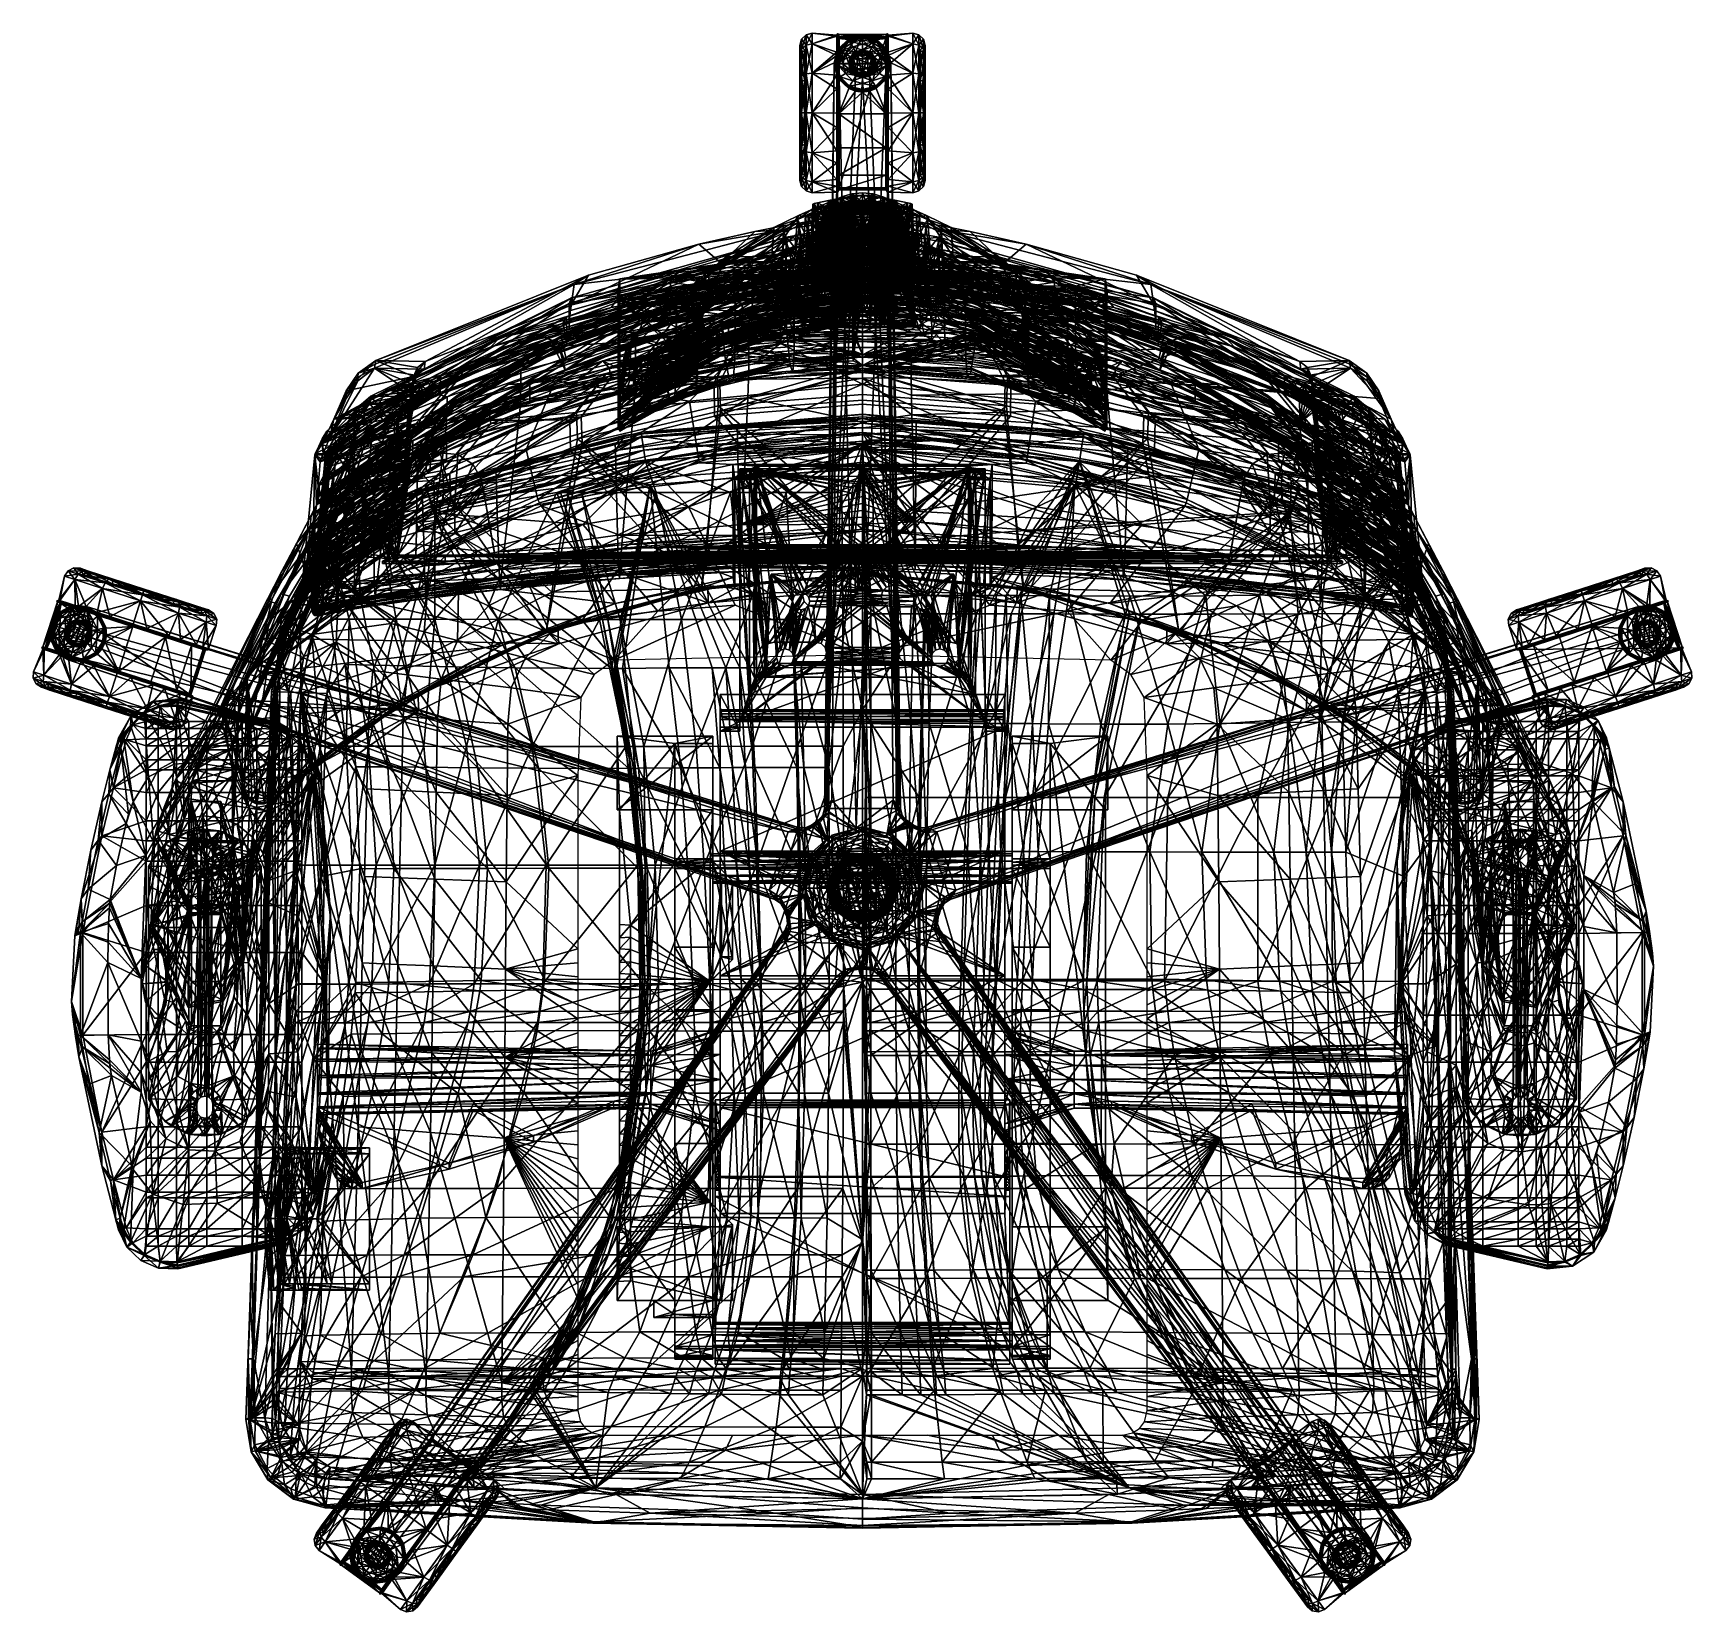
# Model space of a CAD drawing. Extents: x -13.3 to 13.3, y -11.6 to 13.7.
import ezdxf

# ---------------------------------------------------------------- set-up
doc = ezdxf.new("R2010")
doc.units = 0
doc.header["$LTSCALE"] = 2
for name, color, linetype in [('AFUCH-3-ARCH', 4, 'Continuous'), ('AFUCH-3-ARMS', 19, 'Continuous'), ('AFUCH-3-ARPT', 4, 'Continuous'), ('AFUCH-3-BKMS', 5, 'Continuous'), ('AFUCH-3-BKPT', 4, 'Continuous'), ('AFUCH-3-BSCH', 4, 'Continuous'), ('AFUCH-3-CTPL', 19, 'Continuous'), ('AFUCH-3-HDMS', 5, 'Continuous'), ('AFUCH-3-HDPT', 4, 'Continuous'), ('AFUCH-3-LKPT', 4, 'Continuous'), ('AFUCH-3-LMPT', 4, 'Continuous'), ('AFUCH-3-RDPL', 19, 'Continuous'), ('AFUCH-3-STFB', 5, 'Continuous'), ('AFUCH-3-SUPL', 19, 'Continuous')]:
    doc.layers.add(name, color=color, linetype=linetype)

msp = doc.modelspace()

# ---------------------------------------------------------------- meshes
at = {"layer": 'AFUCH-3-ARCH'}
mesh = msp.add_polyface(dxfattribs=at)
corners = [(-1.6, 4.728, 12.775), (-2.477, 4.578, 12.881), (-1.677, 4.72, 12.775), (-1.753, 4.711, 12.775), (-2.047, 4.808, 12.205), (-1.942, 4.823, 12.205), (-4.875, 3.923, 12.961), (-4.885, 4.198, 11.805), (-2.482, 4.855, 11.725), (-5.801, 3.887, 11.577), (-7.53, 5.002, 11.44), (-3.968, 4.57, 11.493), (-5.157, 6.134, 11.301), (-2.074, 4.988, 11.442), (-2.082, 6.801, 11.219), (-2.62, 6.824, 11.216), (-7.132, 3.128, 11.936), (-6.868, 6.08, 12.696), (-4.683, 7.01, 12.582), (0, 4.799, 12.853), (-2.372, 7.576, 12.512), (-7.918, 6.643, 14.349), (-6.065, 7.505, 14.304), (-4.929, 8.144, 14.27), (-4.116, 8.25, 14.265), (-1.673, 8.916, 14.23), (-2.08, 8.704, 14.241), (-7.565, 5.116, 11.534), (-5.396, 7.038, 12.796), (-5.209, 6.238, 11.393), (-2.774, 7.817, 12.755), (-2.637, 6.938, 11.305), (-2.382, 8.114, 13.375), (-4.697, 7.518, 13.404), (-6.879, 6.545, 13.451), (-2.047, 6.556, 12.205), (-1.837, 4.837, 12.205), (-1.701, 6.772, 11.339), (0, 7.056, 11.188), (-2.628, 6.881, 11.261), (-5.183, 6.186, 11.347)]
mesh.append_faces([[corners[k] for k in face] for face in [(9, 10, 11, 11), (11, 12, 13, 13), (13, 12, 14, 14), (17, 1, 18, 18), (18, 19, 20, 20), (21, 22, 23, 23), (23, 24, 25, 25), (5, 35, 36, 36), (14, 37, 35, 35), (31, 38, 39, 39)]], dxfattribs={"vtx0": -1, "vtx1": -1, "vtx2": -1})
mesh.append_faces([[corners[k] for k in face] for face in [(1, 7, 8, 8), (4, 8, 13, 13), (13, 35, 4, 4)]], dxfattribs={"vtx0": -1, "vtx2": -1})
mesh.append_faces([[corners[k] for k in face] for face in [(3, 4, 5, 5), (11, 10, 12, 12), (14, 12, 15, 15), (17, 6, 1, 1), (23, 22, 24, 24), (25, 24, 26, 26)]], dxfattribs={"vtx0": -1, "vtx2": -1, "vtx3": -1})
mesh.append_faces([[corners[k] for k in face] for face in [(6, 7, 1, 1), (1, 8, 4, 4), (7, 6, 16, 16), (34, 17, 33, 33), (33, 18, 32, 32), (4, 35, 5, 5), (14, 35, 13, 13)]], dxfattribs={"vtx1": -1, "vtx2": -1})
mesh.append_faces([[corners[k] for k in face] for face in [(0, 1, 2, 2), (2, 1, 3, 3), (13, 8, 11, 11), (11, 8, 7, 7), (11, 7, 9, 9), (9, 7, 16, 16), (27, 28, 29, 29), (29, 28, 30, 30), (29, 30, 31, 31), (25, 30, 23, 23), (23, 30, 28, 28), (32, 26, 24, 24), (32, 24, 33, 33), (33, 24, 22, 22), (33, 22, 34, 34), (31, 39, 40, 40), (40, 39, 12, 12), (39, 15, 12, 12), (40, 29, 31, 31)]], dxfattribs={"vtx2": -1})
mesh.append_faces([[corners[k] for k in face] for face in [(3, 1, 4, 4), (17, 18, 33, 33), (18, 20, 32, 32), (38, 15, 39, 39), (27, 29, 40, 40)]], dxfattribs={"vtx2": -1, "vtx3": -1})
mesh = msp.add_polyface(dxfattribs=at)
corners = [(-0.069, 5.513, 11.535), (-0.069, 5.513, 11.339), (0, 5.531, 11.535), (0, 5.531, 11.339), (0, 5.256, 11.535), (0, 5.256, 11.339), (-0.069, 5.274, 11.535), (-0.069, 5.274, 11.339), (-0.119, 5.325, 11.535), (-0.119, 5.325, 11.339), (-0.138, 5.394, 11.535), (-0.138, 5.394, 11.339), (-0.119, 5.463, 11.535), (-0.119, 5.463, 11.339), (1.701, 6.772, 11.339), (-1.701, 6.772, 11.339), (0, 4.783, 11.339), (-0.069, 4.765, 11.339), (-1.122, 4.606, 11.339), (-1.359, 3.77, 11.339), (-0.915, 4.726, 11.339), (-0.984, 4.744, 11.339), (-1.053, 4.726, 11.339), (-1.104, 4.675, 11.339), (-0.865, 4.675, 11.339), (-1.464, 5.041, 11.535), (-0.984, 4.744, 11.535), (0, 5.115, 11.535), (0, 4.799, 12.853), (-2.082, 6.801, 11.219), (-2.62, 6.824, 11.216), (0, 7.056, 11.188), (-4.683, 7.01, 12.582), (-2.477, 4.578, 12.881), (-2.372, 7.576, 12.512), (0, 7.766, 12.489), (-1.673, 8.916, 14.23), (-2.08, 8.704, 14.241), (0, 8.856, 14.233), (-2.637, 6.938, 11.305), (-2.774, 7.817, 12.755), (0, 8.087, 12.741), (0, 7.171, 11.276), (1.673, 8.916, 14.23), (0, 8.314, 13.365), (-2.382, 8.114, 13.375), (-1.837, 4.837, 12.205), (-2.047, 6.556, 12.205), (-1.732, 6.556, 12.205), (-1.732, 4.85, 12.205), (2.082, 6.801, 11.219)]
mesh.append_faces([[corners[k] for k in face] for face in [(14, 3, 15, 15), (5, 16, 7, 7), (7, 17, 9, 9), (11, 20, 13, 13), (25, 26, 27, 27), (34, 28, 35, 35), (50, 14, 29, 29), (2, 4, 0, 0), (0, 6, 12, 12)]], dxfattribs={"vtx0": -1, "vtx1": -1, "vtx2": -1})
mesh.append_faces([[corners[k] for k in face] for face in [(18, 19, 15, 15), (13, 21, 15, 15)]], dxfattribs={"vtx0": -1, "vtx1": -1, "vtx2": -1, "vtx3": -1})
mesh.append_faces([[corners[k] for k in face] for face in [(2, 1, 3, 3), (6, 5, 7, 7), (8, 7, 9, 9), (10, 9, 11, 11), (12, 11, 13, 13), (0, 13, 1, 1), (39, 41, 42, 42), (46, 48, 49, 49), (47, 15, 48, 48), (12, 8, 10, 10)]], dxfattribs={"vtx0": -1, "vtx2": -1})
mesh.append_faces([[corners[k] for k in face] for face in [(15, 3, 1, 1), (15, 1, 13, 13), (15, 21, 22, 22), (15, 22, 23, 23), (24, 11, 9, 9), (29, 30, 31, 31), (32, 33, 28, 28), (36, 37, 38, 38), (46, 47, 48, 48), (29, 14, 15, 15), (0, 4, 6, 6), (12, 6, 8, 8)]], dxfattribs={"vtx0": -1, "vtx2": -1, "vtx3": -1})
mesh.append_faces([[corners[k] for k in face] for face in [(0, 1, 2, 2), (4, 5, 6, 6), (6, 7, 8, 8), (8, 9, 10, 10), (10, 11, 12, 12), (12, 13, 0, 0), (27, 28, 25, 25), (45, 34, 44, 44), (42, 31, 39, 39)]], dxfattribs={"vtx1": -1, "vtx2": -1})
mesh.append_faces([[corners[k] for k in face] for face in [(23, 18, 15, 15)]], dxfattribs={"vtx1": -1, "vtx2": -1, "vtx3": -1})
mesh.append_faces([[corners[k] for k in face] for face in [(43, 41, 36, 36), (36, 41, 40, 40), (44, 38, 37, 37), (44, 37, 45, 45)]], dxfattribs={"vtx2": -1})
mesh.append_faces([[corners[k] for k in face] for face in [(39, 40, 41, 41), (34, 35, 44, 44), (49, 48, 15, 15)]], dxfattribs={"vtx2": -1, "vtx3": -1})
mesh = msp.add_polyface(dxfattribs=at)
corners = [(1.701, 3.386, 11.339), (1.359, 3.77, 11.339), (1.701, 6.772, 11.339), (1.122, 4.606, 11.339), (1.104, 4.675, 11.339), (0, 5.531, 11.535), (0, 5.531, 11.339), (0.069, 5.513, 11.535), (0.069, 5.513, 11.339), (0.119, 5.463, 11.535), (0.119, 5.463, 11.339), (0.138, 5.394, 11.535), (0.138, 5.394, 11.339), (0.119, 5.325, 11.535), (0.119, 5.325, 11.339), (0.069, 5.274, 11.535), (0.069, 5.274, 11.339), (0, 5.256, 11.535), (0, 5.256, 11.339), (0.865, 4.675, 11.339), (0.119, 4.715, 11.339), (0.069, 4.765, 11.339), (0.984, 4.744, 11.339), (1.053, 4.726, 11.339), (0.915, 4.726, 11.339), (0, 5.115, 11.535), (0.984, 4.744, 11.535), (1.464, 5.041, 11.535), (0, 4.783, 11.535), (0.069, 4.765, 11.535), (-2.082, 6.801, 11.219), (0, 7.056, 11.188), (2.082, 6.801, 11.219), (2.627, 6.823, 11.217), (0, 7.766, 12.489), (0, 4.799, 12.853), (2.372, 7.576, 12.512), (-1.673, 8.916, 14.23), (0, 8.856, 14.233), (1.673, 8.916, 14.23), (2.079, 8.704, 14.241), (0, 7.171, 11.276), (0, 8.087, 12.741), (2.645, 6.936, 11.305), (2.774, 7.817, 12.755), (2.382, 8.114, 13.375), (0, 8.314, 13.365), (2.047, 6.556, 12.205), (1.732, 6.556, 12.205), (1.524, 4.737, 12.775), (1.837, 4.837, 12.205), (1.732, 4.85, 12.205), (2.636, 6.88, 11.261)]
mesh.append_faces([[corners[k] for k in face] for face in [(0, 1, 2, 2), (14, 20, 16, 16), (16, 21, 18, 18), (22, 2, 23, 23), (23, 2, 4, 4), (10, 24, 12, 12), (12, 19, 14, 14), (25, 26, 27, 27), (30, 31, 32, 32), (34, 35, 36, 36), (37, 38, 39, 39), (7, 15, 5, 5), (15, 7, 13, 13), (47, 50, 48, 48)]], dxfattribs={"vtx0": -1, "vtx1": -1, "vtx2": -1})
mesh.append_faces([[corners[k] for k in face] for face in [(19, 20, 14, 14), (22, 10, 2, 2)]], dxfattribs={"vtx0": -1, "vtx1": -1, "vtx2": -1, "vtx3": -1})
mesh.append_faces([[corners[k] for k in face] for face in [(7, 6, 8, 8), (9, 8, 10, 10), (11, 10, 12, 12), (13, 12, 14, 14), (15, 14, 16, 16), (17, 16, 18, 18), (46, 36, 45, 45), (2, 47, 48, 48), (13, 9, 11, 11), (48, 50, 51, 51)]], dxfattribs={"vtx0": -1, "vtx2": -1})
mesh.append_faces([[corners[k] for k in face] for face in [(2, 3, 4, 4), (2, 8, 6, 6), (32, 31, 33, 33), (39, 38, 40, 40), (5, 15, 17, 17), (13, 7, 9, 9), (51, 0, 2, 2), (52, 31, 41, 41)]], dxfattribs={"vtx0": -1, "vtx2": -1, "vtx3": -1})
mesh.append_faces([[corners[k] for k in face] for face in [(5, 6, 7, 7), (7, 8, 9, 9), (9, 10, 11, 11), (11, 12, 13, 13), (13, 14, 15, 15), (15, 16, 17, 17), (41, 42, 43, 43), (27, 49, 25, 25)]], dxfattribs={"vtx1": -1, "vtx2": -1})
mesh.append_faces([[corners[k] for k in face] for face in [(10, 8, 2, 2), (28, 29, 25, 25), (32, 47, 2, 2)]], dxfattribs={"vtx1": -1, "vtx2": -1, "vtx3": -1})
mesh.append_faces([[corners[k] for k in face] for face in [(39, 44, 42, 42), (45, 40, 46, 46), (46, 40, 38, 38)]], dxfattribs={"vtx2": -1})
mesh.append_faces([[corners[k] for k in face] for face in [(46, 34, 36, 36), (2, 48, 51, 51)]], dxfattribs={"vtx2": -1, "vtx3": -1})
mesh = msp.add_polyface(dxfattribs=at)
corners = [(2.082, 6.801, 11.219), (2.627, 6.823, 11.217), (5.172, 6.128, 11.302), (7.536, 4.999, 11.441), (3.968, 4.57, 11.493), (2.074, 4.988, 11.442), (5.801, 3.887, 11.577), (2.372, 7.576, 12.512), (0, 4.799, 12.853), (4.683, 7.01, 12.582), (2.477, 4.578, 12.881), (6.868, 6.08, 12.696), (4.875, 3.923, 12.961), (1.673, 8.916, 14.23), (2.079, 8.704, 14.241), (4.116, 8.251, 14.265), (4.929, 8.144, 14.27), (6.064, 7.505, 14.304), (2.645, 6.936, 11.305), (0, 8.087, 12.741), (2.774, 7.817, 12.755), (5.209, 6.238, 11.393), (5.396, 7.038, 12.796), (7.918, 6.643, 14.349), (6.879, 6.545, 13.451), (4.697, 7.518, 13.404), (2.382, 8.114, 13.375), (1.677, 4.72, 12.775), (1.753, 4.711, 12.775), (2.047, 4.808, 12.205), (1.942, 4.823, 12.205), (2.482, 4.855, 11.725), (4.885, 4.198, 11.805), (7.132, 3.128, 11.936), (7.116, 2.854, 13.092), (2.047, 6.556, 12.205), (1.837, 4.837, 12.205), (0, 7.056, 11.188), (2.636, 6.88, 11.261), (0, 7.171, 11.276), (5.191, 6.183, 11.347)]
mesh.append_faces([[corners[k] for k in face] for face in [(3, 4, 2, 2), (4, 3, 6, 6), (7, 8, 9, 9), (9, 10, 11, 11), (13, 15, 16, 16)]], dxfattribs={"vtx0": -1, "vtx1": -1, "vtx2": -1})
mesh.append_faces([[corners[k] for k in face] for face in [(18, 19, 20, 20), (26, 9, 25, 25), (10, 5, 31, 31), (35, 5, 29, 29), (38, 39, 18, 18), (40, 18, 21, 21)]], dxfattribs={"vtx0": -1, "vtx2": -1})
mesh.append_faces([[corners[k] for k in face] for face in [(0, 1, 2, 2), (2, 4, 5, 5), (2, 5, 0, 0), (9, 8, 10, 10), (11, 10, 12, 12), (13, 14, 15, 15), (16, 15, 17, 17), (28, 30, 29, 29), (35, 30, 36, 36)]], dxfattribs={"vtx0": -1, "vtx2": -1, "vtx3": -1})
mesh.append_faces([[corners[k] for k in face] for face in [(10, 28, 29, 29), (33, 34, 32, 32), (32, 12, 31, 31), (29, 30, 35, 35), (0, 5, 35, 35), (1, 37, 38, 38)]], dxfattribs={"vtx1": -1, "vtx2": -1})
mesh.append_faces([[corners[k] for k in face] for face in [(38, 18, 40, 40), (40, 2, 38, 38)]], dxfattribs={"vtx1": -1, "vtx2": -1, "vtx3": -1})
mesh.append_faces([[corners[k] for k in face] for face in [(18, 20, 21, 21), (21, 20, 22, 22), (23, 22, 16, 16), (16, 22, 20, 20), (16, 20, 13, 13), (24, 17, 25, 25), (25, 17, 15, 15), (25, 15, 26, 26), (26, 15, 14, 14), (27, 28, 10, 10), (31, 5, 4, 4), (31, 4, 32, 32), (32, 4, 6, 6), (32, 6, 33, 33)]], dxfattribs={"vtx2": -1})
mesh.append_faces([[corners[k] for k in face] for face in [(26, 7, 9, 9), (25, 9, 11, 11), (10, 29, 5, 5), (34, 12, 32, 32), (12, 10, 31, 31), (3, 2, 40, 40), (2, 1, 38, 38)]], dxfattribs={"vtx2": -1, "vtx3": -1})
mesh = msp.add_polyface(dxfattribs=at)
corners = [(-7.523, 2.955, 11.692), (-10.384, 2.638, 11.73), (-9.657, 3.458, 11.63), (-5.801, 3.887, 11.577), (-7.53, 5.002, 11.44), (-7.132, 3.128, 11.936), (-4.875, 3.923, 12.961), (-7.116, 2.854, 13.092), (-10.255, 2.939, 13.082), (-10.212, 3.04, 13.069), (-9.653, 4.01, 12.95), (-8.867, 4.807, 12.852), (-6.868, 6.08, 12.696), (-10.269, 2.626, 14.559), (-9.424, 4.576, 14.457), (-10.418, 2.631, 14.559), (-9.557, 4.618, 14.455), (-8.789, 5.641, 14.401), (-8.881, 5.749, 14.396), (-7.883, 6.484, 14.357), (-7.918, 6.643, 14.349), (-6.065, 7.505, 14.304), (-9.728, 3.551, 11.731), (-9.472, 4.644, 13.402), (-10.481, 2.713, 11.859), (-11.021, 1.738, 12.005), (-4.929, 8.144, 14.27), (-5.396, 7.038, 12.796), (-7.742, 5.83, 12.859), (-7.565, 5.116, 11.534), (-9.466, 4.369, 13.263), (-6.879, 6.545, 13.451), (-5.183, 6.186, 11.347), (-5.157, 6.134, 11.301), (-7.56, 5.052, 11.488), (-10.433, 2.676, 11.795)]
mesh.append_faces([[corners[k] for k in face] for face in [(0, 2, 3, 3), (8, 7, 9, 9), (9, 7, 10, 10), (10, 6, 11, 11), (11, 6, 12, 12), (15, 14, 16, 16), (16, 17, 18, 18), (18, 19, 20, 20)]], dxfattribs={"vtx0": -1, "vtx1": -1, "vtx2": -1})
mesh.append_faces([[corners[k] for k in face] for face in [(5, 6, 7, 7), (22, 28, 29, 29), (30, 9, 10, 10), (13, 9, 14, 14)]], dxfattribs={"vtx0": -1, "vtx2": -1})
mesh.append_faces([[corners[k] for k in face] for face in [(0, 1, 2, 2), (3, 2, 4, 4), (10, 7, 6, 6), (16, 14, 17, 17), (18, 17, 19, 19), (20, 19, 21, 21)]], dxfattribs={"vtx0": -1, "vtx2": -1, "vtx3": -1})
mesh.append_faces([[corners[k] for k in face] for face in [(13, 14, 15, 15), (20, 27, 28, 28), (20, 28, 22, 22), (29, 28, 27, 27), (34, 29, 32, 32)]], dxfattribs={"vtx1": -1, "vtx2": -1})
mesh.append_faces([[corners[k] for k in face] for face in [(3, 5, 0, 0), (20, 22, 18, 18), (18, 22, 23, 23), (18, 23, 16, 16), (16, 23, 24, 24), (16, 24, 25, 25), (22, 24, 23, 23), (26, 27, 20, 20), (17, 14, 30, 30), (10, 11, 30, 30), (30, 11, 17, 17), (11, 19, 17, 17), (31, 21, 19, 19), (31, 19, 11, 11), (11, 12, 31, 31), (32, 33, 4, 4), (32, 4, 34, 34), (34, 4, 2, 2), (34, 2, 22, 22), (22, 29, 34, 34), (24, 22, 35, 35), (35, 22, 2, 2), (35, 2, 1, 1)]], dxfattribs={"vtx2": -1})
mesh.append_faces([[corners[k] for k in face] for face in [(15, 16, 25, 25), (30, 14, 9, 9), (13, 8, 9, 9)]], dxfattribs={"vtx2": -1, "vtx3": -1})
mesh = msp.add_polyface(dxfattribs=at)
corners = [(5.801, 3.887, 11.577), (7.536, 4.999, 11.441), (9.657, 3.458, 11.63), (7.523, 2.955, 11.692), (10.388, 2.633, 11.731), (6.868, 6.08, 12.696), (4.875, 3.923, 12.961), (8.867, 4.807, 12.852), (9.653, 4.01, 12.95), (7.116, 2.854, 13.092), (10.212, 3.04, 13.069), (10.255, 2.939, 13.082), (4.929, 8.144, 14.27), (6.064, 7.505, 14.304), (7.918, 6.643, 14.349), (7.883, 6.484, 14.357), (8.881, 5.749, 14.396), (8.789, 5.641, 14.401), (9.557, 4.618, 14.455), (9.424, 4.576, 14.457), (10.418, 2.631, 14.559), (10.267, 2.631, 14.559), (5.209, 6.238, 11.393), (5.396, 7.038, 12.796), (7.59, 5.101, 11.536), (7.742, 5.83, 12.859), (9.728, 3.551, 11.731), (6.879, 6.545, 13.451), (4.697, 7.518, 13.404), (7.132, 3.128, 11.936), (11.021, 1.738, 12.005), (10.481, 2.713, 11.859), (9.472, 4.644, 13.402), (9.466, 4.369, 13.263), (5.191, 6.183, 11.347), (7.563, 5.05, 11.488), (10.435, 2.673, 11.795)]
mesh.append_faces([[corners[k] for k in face] for face in [(0, 2, 3, 3), (5, 6, 7, 7), (7, 6, 8, 8), (8, 9, 10, 10), (10, 9, 11, 11), (12, 13, 14, 14), (14, 15, 16, 16), (16, 17, 18, 18), (18, 19, 20, 20)]], dxfattribs={"vtx0": -1, "vtx1": -1, "vtx2": -1})
mesh.append_faces([[corners[k] for k in face] for face in [(20, 19, 21, 21), (26, 25, 14, 14), (28, 5, 27, 27), (21, 10, 11, 11), (33, 10, 19, 19), (35, 22, 24, 24)]], dxfattribs={"vtx0": -1, "vtx2": -1})
mesh.append_faces([[corners[k] for k in face] for face in [(0, 1, 2, 2), (3, 2, 4, 4), (8, 6, 9, 9), (14, 13, 15, 15), (16, 15, 17, 17), (18, 17, 19, 19)]], dxfattribs={"vtx0": -1, "vtx2": -1, "vtx3": -1})
mesh.append_faces([[corners[k] for k in face] for face in [(24, 23, 25, 25), (24, 25, 26, 26), (14, 25, 23, 23), (18, 20, 30, 30), (19, 10, 21, 21), (8, 10, 33, 33), (4, 26, 36, 36)]], dxfattribs={"vtx1": -1, "vtx2": -1})
mesh.append_faces([[corners[k] for k in face] for face in [(34, 22, 35, 35), (35, 1, 34, 34)]], dxfattribs={"vtx1": -1, "vtx2": -1, "vtx3": -1})
mesh.append_faces([[corners[k] for k in face] for face in [(22, 23, 24, 24), (7, 15, 27, 27), (27, 15, 13, 13), (27, 5, 7, 7), (29, 0, 3, 3), (31, 26, 32, 32), (32, 26, 14, 14), (32, 14, 16, 16), (16, 18, 32, 32), (32, 18, 31, 31), (18, 30, 31, 31), (33, 19, 17, 17), (15, 7, 17, 17), (17, 7, 8, 8), (17, 8, 33, 33), (2, 24, 26, 26), (2, 26, 4, 4)]], dxfattribs={"vtx2": -1})
mesh.append_faces([[corners[k] for k in face] for face in [(35, 24, 2, 2), (2, 1, 35, 35), (26, 31, 36, 36)]], dxfattribs={"vtx2": -1, "vtx3": -1})
mesh = msp.add_polyface(dxfattribs=at)
corners = [(-0.069, 4.765, 11.535), (-0.069, 4.765, 11.339), (0, 4.783, 11.535), (0, 4.783, 11.339), (-0.119, 4.577, 11.535), (-0.119, 4.577, 11.339), (-0.138, 4.646, 11.535), (-0.138, 4.646, 11.339), (-0.119, 4.715, 11.535), (-0.119, 4.715, 11.339), (-0.069, 5.274, 11.339), (-0.119, 5.325, 11.339), (-1.053, 4.726, 11.535), (-1.053, 4.726, 11.339), (-0.984, 4.744, 11.535), (-0.984, 4.744, 11.339), (-0.915, 4.726, 11.535), (-0.915, 4.726, 11.339), (-0.865, 4.675, 11.535), (-0.865, 4.675, 11.339), (-0.846, 4.606, 11.535), (-0.846, 4.606, 11.339), (-1.122, 4.606, 11.535), (-1.122, 4.606, 11.339), (-1.104, 4.675, 11.535), (-1.104, 4.675, 11.339), (-0.119, 5.463, 11.339), (-0.138, 5.394, 11.339), (0, 5.115, 11.535), (-1.24, 3.839, 11.535), (-1.464, 5.041, 11.535), (0, 4.799, 12.853), (-1.524, 4.737, 12.775), (-2.477, 4.578, 12.881), (-1.6, 4.728, 12.775), (-1.942, 4.823, 12.205), (-1.837, 4.837, 12.205), (-1.753, 4.711, 12.775), (-1.732, 4.85, 12.205), (-1.701, 6.772, 11.339), (-1.701, 3.386, 11.339), (-1.753, 4.488, 12.775), (-1.677, 4.72, 12.775), (-1.537, 4.488, 12.775)]
mesh.append_faces([[corners[k] for k in face] for face in [(19, 7, 21, 21), (17, 27, 19, 19), (20, 6, 18, 18), (42, 43, 34, 34)]], dxfattribs={"vtx0": -1, "vtx1": -1, "vtx2": -1})
mesh.append_faces([[corners[k] for k in face] for face in [(11, 9, 19, 19), (29, 22, 30, 30), (18, 8, 28, 28)]], dxfattribs={"vtx0": -1, "vtx1": -1, "vtx2": -1, "vtx3": -1})
mesh.append_faces([[corners[k] for k in face] for face in [(2, 1, 3, 3), (6, 5, 7, 7), (8, 7, 9, 9), (0, 9, 1, 1), (14, 13, 15, 15), (16, 15, 17, 17), (18, 17, 19, 19), (20, 19, 21, 21), (24, 23, 25, 25), (12, 25, 13, 13), (30, 31, 32, 32), (37, 36, 38, 38), (34, 43, 32, 32)]], dxfattribs={"vtx0": -1, "vtx2": -1})
mesh.append_faces([[corners[k] for k in face] for face in [(10, 3, 1, 1), (11, 1, 9, 9), (19, 9, 7, 7), (26, 17, 15, 15), (28, 14, 16, 16), (28, 16, 18, 18), (20, 4, 6, 6), (18, 6, 8, 8), (28, 8, 0, 0), (28, 0, 2, 2), (30, 24, 12, 12), (30, 12, 14, 14)]], dxfattribs={"vtx0": -1, "vtx2": -1, "vtx3": -1})
mesh.append_faces([[corners[k] for k in face] for face in [(0, 1, 2, 2), (4, 5, 6, 6), (6, 7, 8, 8), (8, 9, 0, 0), (12, 13, 14, 14), (14, 15, 16, 16), (16, 17, 18, 18), (18, 19, 20, 20), (22, 23, 24, 24), (24, 25, 12, 12), (37, 41, 42, 42)]], dxfattribs={"vtx1": -1, "vtx2": -1})
mesh.append_faces([[corners[k] for k in face] for face in [(22, 24, 30, 30), (35, 36, 37, 37), (39, 40, 38, 38)]], dxfattribs={"vtx1": -1, "vtx2": -1, "vtx3": -1})
mesh.append_faces([[corners[k] for k in face] for face in [(32, 31, 33, 33), (32, 33, 34, 34)]], dxfattribs={"vtx2": -1})
mesh.append_faces([[corners[k] for k in face] for face in [(41, 37, 38, 38)]], dxfattribs={"vtx2": -1, "vtx3": -1})
mesh = msp.add_polyface(dxfattribs=at)
corners = [(-1.309, 3.82, 11.535), (-1.309, 3.82, 11.339), (-1.24, 3.839, 11.535), (-1.24, 3.839, 11.339), (-1.171, 3.82, 11.535), (-1.171, 3.82, 11.339), (-1.121, 3.77, 11.535), (-1.121, 3.632, 11.535), (-1.121, 3.632, 11.339), (-1.171, 3.581, 11.535), (-1.171, 3.581, 11.339), (-1.24, 3.563, 11.535), (-1.24, 3.563, 11.339), (-1.309, 3.581, 11.535), (-1.309, 3.581, 11.339), (-1.359, 3.632, 11.535), (-1.359, 3.632, 11.339), (-1.378, 3.701, 11.535), (-1.378, 3.701, 11.339), (-1.359, 3.77, 11.535), (-1.359, 3.77, 11.339), (-1.701, 6.772, 11.339), (-1.701, 3.386, 11.339), (-1.053, 4.487, 11.339), (-1.104, 4.537, 11.339), (-1.122, 4.606, 11.339), (-1.551, 3.386, 11.535), (-1.464, 5.041, 11.535), (-1.122, 4.606, 11.535), (-1.732, 4.85, 12.205), (-1.736, 3.386, 12.302), (-1.753, 4.488, 12.775), (-1.677, 4.72, 12.775), (-1.537, 4.488, 12.775), (-1.578, 3.386, 12.302), (-1.524, 4.737, 12.775)]
mesh.append_faces([[corners[k] for k in face] for face in [(21, 20, 22, 22), (24, 1, 25, 25), (26, 17, 27, 27), (4, 28, 2, 2), (2, 27, 0, 0), (35, 34, 27, 27)]], dxfattribs={"vtx0": -1, "vtx1": -1, "vtx2": -1})
mesh.append_faces([[corners[k] for k in face] for face in [(2, 1, 3, 3), (4, 3, 5, 5), (9, 8, 10, 10), (11, 10, 12, 12), (13, 12, 14, 14), (15, 14, 16, 16), (17, 16, 18, 18), (19, 18, 20, 20), (0, 20, 1, 1), (27, 34, 26, 26), (34, 31, 30, 30)]], dxfattribs={"vtx0": -1, "vtx2": -1})
mesh.append_faces([[corners[k] for k in face] for face in [(22, 20, 18, 18), (22, 18, 16, 16), (23, 5, 3, 3), (24, 3, 1, 1), (25, 1, 20, 20), (22, 14, 12, 12), (22, 12, 10, 10), (26, 9, 11, 11), (27, 17, 19, 19), (27, 19, 0, 0), (26, 13, 15, 15), (26, 15, 17, 17), (29, 22, 30, 30), (29, 30, 31, 31), (32, 31, 33, 33), (26, 30, 22, 22)]], dxfattribs={"vtx0": -1, "vtx2": -1, "vtx3": -1})
mesh.append_faces([[corners[k] for k in face] for face in [(0, 1, 2, 2), (2, 3, 4, 4), (4, 5, 6, 6), (7, 8, 9, 9), (9, 10, 11, 11), (11, 12, 13, 13), (13, 14, 15, 15), (15, 16, 17, 17), (17, 18, 19, 19), (19, 20, 0, 0), (34, 30, 26, 26), (33, 34, 35, 35), (33, 31, 34, 34)]], dxfattribs={"vtx1": -1, "vtx2": -1})
mesh.append_faces([[corners[k] for k in face] for face in [(16, 14, 22, 22), (4, 6, 28, 28), (11, 13, 26, 26)]], dxfattribs={"vtx1": -1, "vtx2": -1, "vtx3": -1})
mesh = msp.add_polyface(dxfattribs=at)
corners = [(0.915, 4.726, 11.535), (0.915, 4.726, 11.339), (0.984, 4.744, 11.535), (0.984, 4.744, 11.339), (1.053, 4.726, 11.535), (1.053, 4.726, 11.339), (1.104, 4.675, 11.535), (1.104, 4.675, 11.339), (1.122, 4.606, 11.535), (1.122, 4.606, 11.339), (0.846, 4.606, 11.535), (0.846, 4.606, 11.339), (0.865, 4.675, 11.535), (0.865, 4.675, 11.339), (1.701, 6.772, 11.339), (1.359, 3.77, 11.339), (0, 4.783, 11.535), (0, 4.783, 11.339), (0.069, 4.765, 11.535), (0.069, 4.765, 11.339), (0.119, 4.715, 11.535), (0.119, 4.715, 11.339), (0.138, 4.646, 11.535), (0.138, 4.646, 11.339), (0.119, 4.577, 11.535), (0.119, 4.577, 11.339), (0.069, 5.274, 11.339), (0, 5.256, 11.339), (0.119, 5.463, 11.339), (0.138, 5.394, 11.339), (1.464, 5.041, 11.535), (0, 5.115, 11.535), (1.24, 3.839, 11.535), (1.524, 4.737, 12.775), (0, 4.799, 12.853), (2.477, 4.578, 12.881), (1.6, 4.728, 12.775), (1.677, 4.72, 12.775), (1.732, 4.85, 12.205), (1.837, 4.837, 12.205), (1.753, 4.711, 12.775), (1.942, 4.823, 12.205), (1.753, 4.488, 12.775), (1.537, 4.488, 12.775)]
mesh.append_faces([[corners[k] for k in face] for face in [(11, 23, 13, 13), (1, 28, 3, 3), (12, 22, 10, 10)]], dxfattribs={"vtx0": -1, "vtx1": -1, "vtx2": -1})
mesh.append_faces([[corners[k] for k in face] for face in [(14, 15, 9, 9), (31, 20, 12, 12), (8, 32, 30, 30)]], dxfattribs={"vtx0": -1, "vtx1": -1, "vtx2": -1, "vtx3": -1})
mesh.append_faces([[corners[k] for k in face] for face in [(2, 1, 3, 3), (4, 3, 5, 5), (6, 5, 7, 7), (8, 7, 9, 9), (12, 11, 13, 13), (0, 13, 1, 1), (18, 17, 19, 19), (20, 19, 21, 21), (22, 21, 23, 23), (24, 23, 25, 25), (31, 33, 34, 34), (43, 36, 33, 33)]], dxfattribs={"vtx0": -1, "vtx2": -1})
mesh.append_faces([[corners[k] for k in face] for face in [(11, 25, 23, 23), (13, 23, 21, 21), (26, 21, 19, 19), (27, 19, 17, 17), (29, 1, 13, 13), (30, 2, 4, 4), (30, 4, 6, 6), (31, 18, 20, 20), (12, 20, 22, 22), (10, 22, 24, 24), (31, 0, 2, 2), (40, 39, 41, 41), (43, 37, 36, 36)]], dxfattribs={"vtx0": -1, "vtx2": -1, "vtx3": -1})
mesh.append_faces([[corners[k] for k in face] for face in [(0, 1, 2, 2), (2, 3, 4, 4), (4, 5, 6, 6), (6, 7, 8, 8), (10, 11, 12, 12), (12, 13, 0, 0), (16, 17, 18, 18), (18, 19, 20, 20), (20, 21, 22, 22), (22, 23, 24, 24), (38, 39, 40, 40), (40, 37, 42, 42)]], dxfattribs={"vtx1": -1, "vtx2": -1})
mesh.append_faces([[corners[k] for k in face] for face in [(6, 8, 30, 30), (12, 0, 31, 31)]], dxfattribs={"vtx1": -1, "vtx2": -1, "vtx3": -1})
mesh.append_faces([[corners[k] for k in face] for face in [(34, 33, 35, 35), (35, 33, 36, 36), (35, 36, 37, 37)]], dxfattribs={"vtx2": -1})
mesh.append_faces([[corners[k] for k in face] for face in [(38, 40, 42, 42)]], dxfattribs={"vtx2": -1, "vtx3": -1})
mesh = msp.add_polyface(dxfattribs=at)
corners = [(1.171, 3.82, 11.535), (1.171, 3.82, 11.339), (1.24, 3.839, 11.535), (1.24, 3.839, 11.339), (1.309, 3.82, 11.535), (1.309, 3.82, 11.339), (1.359, 3.77, 11.535), (1.359, 3.77, 11.339), (1.378, 3.701, 11.535), (1.378, 3.701, 11.339), (1.359, 3.632, 11.535), (1.359, 3.632, 11.339), (1.309, 3.581, 11.535), (1.309, 3.581, 11.339), (1.24, 3.563, 11.535), (1.24, 3.563, 11.339), (1.171, 3.581, 11.535), (1.171, 3.581, 11.339), (1.121, 3.632, 11.535), (1.121, 3.632, 11.339), (1.121, 3.77, 11.535), (1.121, 3.77, 11.339), (1.701, 3.386, 11.339), (1.053, 4.487, 11.339), (1.104, 4.537, 11.339), (1.122, 4.606, 11.339), (1.464, 5.041, 11.535), (1.551, 3.386, 11.535), (1.122, 4.606, 11.535), (1.736, 3.386, 12.302), (1.578, 3.386, 12.302), (1.753, 4.488, 12.775), (1.732, 4.85, 12.205), (1.537, 4.488, 12.775), (1.524, 4.737, 12.775), (1.677, 4.72, 12.775)]
mesh.append_faces([[corners[k] for k in face] for face in [(1, 23, 3, 3), (3, 24, 5, 5), (5, 25, 7, 7), (26, 8, 27, 27), (31, 35, 33, 33)]], dxfattribs={"vtx0": -1, "vtx1": -1, "vtx2": -1})
mesh.append_faces([[corners[k] for k in face] for face in [(2, 1, 3, 3), (4, 3, 5, 5), (6, 5, 7, 7), (8, 7, 9, 9), (10, 9, 11, 11), (12, 11, 13, 13), (14, 13, 15, 15), (16, 15, 17, 17), (18, 17, 19, 19), (0, 21, 1, 1), (27, 29, 30, 30), (30, 26, 27, 27), (31, 30, 29, 29)]], dxfattribs={"vtx0": -1, "vtx2": -1})
mesh.append_faces([[corners[k] for k in face] for face in [(22, 17, 15, 15), (22, 15, 13, 13), (5, 24, 25, 25), (22, 11, 9, 9), (22, 9, 7, 7), (27, 8, 10, 10), (27, 10, 12, 12), (28, 20, 0, 0), (28, 0, 2, 2), (26, 2, 4, 4), (26, 4, 6, 6), (27, 14, 16, 16), (27, 22, 29, 29), (32, 29, 22, 22), (30, 34, 26, 26)]], dxfattribs={"vtx0": -1, "vtx2": -1, "vtx3": -1})
mesh.append_faces([[corners[k] for k in face] for face in [(0, 1, 2, 2), (2, 3, 4, 4), (4, 5, 6, 6), (6, 7, 8, 8), (8, 9, 10, 10), (10, 11, 12, 12), (12, 13, 14, 14), (14, 15, 16, 16), (16, 17, 18, 18), (20, 21, 0, 0), (33, 34, 30, 30), (33, 30, 31, 31)]], dxfattribs={"vtx1": -1, "vtx2": -1})
mesh.append_faces([[corners[k] for k in face] for face in [(13, 11, 22, 22), (6, 8, 26, 26), (12, 14, 27, 27), (31, 29, 32, 32)]], dxfattribs={"vtx1": -1, "vtx2": -1, "vtx3": -1})
mesh = msp.add_polyface(dxfattribs=at)
corners = [(-1.121, 3.77, 11.535), (-1.171, 3.82, 11.339), (-1.121, 3.77, 11.339), (-1.102, 3.701, 11.535), (-1.102, 3.701, 11.339), (-1.121, 3.632, 11.535), (-1.121, 3.632, 11.339), (0, 4.508, 11.535), (0, 4.508, 11.339), (-0.069, 4.526, 11.535), (-0.069, 4.526, 11.339), (-0.119, 4.577, 11.535), (-0.119, 4.577, 11.339), (-0.846, 4.606, 11.535), (-0.846, 4.606, 11.339), (-0.865, 4.537, 11.535), (-0.865, 4.537, 11.339), (-0.915, 4.487, 11.535), (-0.915, 4.487, 11.339), (-0.984, 4.469, 11.535), (-0.984, 4.469, 11.339), (-1.053, 4.487, 11.535), (-1.053, 4.487, 11.339), (-1.104, 4.537, 11.535), (-1.104, 4.537, 11.339), (-1.122, 4.606, 11.535), (-1.122, 4.606, 11.339), (-0.138, 4.646, 11.339), (-1.24, 3.839, 11.339), (1.121, 3.632, 11.339), (-1.171, 3.581, 11.339), (1.171, 3.581, 11.339), (-1.701, 3.386, 11.339), (1.551, 3.386, 11.535), (1.171, 3.581, 11.535), (-1.551, 3.386, 11.535), (-1.171, 3.581, 11.535)]
mesh.append_faces([[corners[k] for k in face] for face in [(14, 12, 16, 16), (16, 4, 18, 18), (18, 2, 20, 20), (20, 1, 22, 22), (22, 28, 24, 24), (8, 6, 10, 10), (10, 4, 12, 12), (6, 29, 30, 30), (33, 34, 35, 35), (25, 0, 23, 23), (23, 3, 21, 21), (21, 3, 19, 19), (19, 3, 17, 17), (17, 3, 15, 15), (15, 11, 13, 13), (11, 5, 9, 9), (9, 5, 7, 7)]], dxfattribs={"vtx0": -1, "vtx1": -1, "vtx2": -1})
mesh.append_faces([[corners[k] for k in face] for face in [(16, 12, 4, 4), (8, 29, 6, 6), (30, 31, 32, 32), (35, 34, 36, 36), (15, 3, 11, 11)]], dxfattribs={"vtx0": -1, "vtx1": -1, "vtx2": -1, "vtx3": -1})
mesh.append_faces([[corners[k] for k in face] for face in [(0, 1, 2, 2), (3, 2, 4, 4), (5, 4, 6, 6), (9, 8, 10, 10), (11, 10, 12, 12), (15, 14, 16, 16), (17, 16, 18, 18), (19, 18, 20, 20), (21, 20, 22, 22), (23, 22, 24, 24), (25, 24, 26, 26)]], dxfattribs={"vtx0": -1, "vtx2": -1})
mesh.append_faces([[corners[k] for k in face] for face in [(14, 27, 12, 12), (18, 4, 2, 2), (20, 2, 1, 1), (10, 6, 4, 4), (23, 0, 3, 3)]], dxfattribs={"vtx0": -1, "vtx2": -1, "vtx3": -1})
mesh.append_faces([[corners[k] for k in face] for face in [(0, 2, 3, 3), (3, 4, 5, 5), (7, 8, 9, 9), (9, 10, 11, 11), (13, 14, 15, 15), (15, 16, 17, 17), (17, 18, 19, 19), (19, 20, 21, 21), (21, 22, 23, 23), (23, 24, 25, 25)]], dxfattribs={"vtx1": -1, "vtx2": -1})
mesh.append_faces([[corners[k] for k in face] for face in [(3, 5, 11, 11)]], dxfattribs={"vtx1": -1, "vtx2": -1, "vtx3": -1})
mesh = msp.add_polyface(dxfattribs=at)
corners = [(1.121, 3.632, 11.535), (1.121, 3.632, 11.339), (1.102, 3.701, 11.535), (1.102, 3.701, 11.339), (1.121, 3.77, 11.535), (1.121, 3.77, 11.339), (1.122, 4.606, 11.535), (1.122, 4.606, 11.339), (1.104, 4.537, 11.535), (1.104, 4.537, 11.339), (1.053, 4.487, 11.535), (1.053, 4.487, 11.339), (0.984, 4.469, 11.535), (0.984, 4.469, 11.339), (0.915, 4.487, 11.535), (0.915, 4.487, 11.339), (0.865, 4.537, 11.535), (0.865, 4.537, 11.339), (0.846, 4.606, 11.535), (0.846, 4.606, 11.339), (-1.701, 3.386, 11.339), (1.171, 3.581, 11.339), (1.701, 3.386, 11.339), (1.24, 3.839, 11.339), (1.171, 3.82, 11.339), (0.119, 4.577, 11.535), (0.119, 4.577, 11.339), (0.069, 4.526, 11.535), (0.069, 4.526, 11.339), (0, 4.508, 11.535), (0, 4.508, 11.339), (-1.171, 3.581, 11.339), (-1.121, 3.632, 11.535), (-1.171, 3.581, 11.535), (1.171, 3.581, 11.535), (-1.551, 3.386, 11.535), (1.551, 3.386, 11.535)]
mesh.append_faces([[corners[k] for k in face] for face in [(20, 21, 22, 22), (11, 24, 13, 13), (13, 5, 15, 15), (15, 3, 17, 17), (17, 26, 19, 19), (26, 3, 28, 28), (28, 1, 30, 30), (29, 0, 27, 27), (27, 0, 25, 25), (16, 2, 14, 14), (14, 2, 12, 12), (12, 2, 10, 10), (10, 2, 8, 8), (8, 4, 6, 6), (0, 33, 34, 34), (18, 25, 16, 16), (35, 22, 36, 36)]], dxfattribs={"vtx0": -1, "vtx1": -1, "vtx2": -1})
mesh.append_faces([[corners[k] for k in face] for face in [(17, 3, 26, 26), (29, 32, 0, 0), (25, 2, 16, 16)]], dxfattribs={"vtx0": -1, "vtx1": -1, "vtx2": -1, "vtx3": -1})
mesh.append_faces([[corners[k] for k in face] for face in [(2, 1, 3, 3), (4, 3, 5, 5), (8, 7, 9, 9), (10, 9, 11, 11), (12, 11, 13, 13), (14, 13, 15, 15), (16, 15, 17, 17), (18, 17, 19, 19), (27, 26, 28, 28), (29, 28, 30, 30)]], dxfattribs={"vtx0": -1, "vtx2": -1})
mesh.append_faces([[corners[k] for k in face] for face in [(23, 11, 9, 9), (13, 24, 5, 5), (15, 5, 3, 3), (28, 3, 1, 1), (31, 1, 21, 21), (25, 0, 2, 2), (8, 2, 4, 4), (35, 20, 22, 22)]], dxfattribs={"vtx0": -1, "vtx2": -1, "vtx3": -1})
mesh.append_faces([[corners[k] for k in face] for face in [(0, 1, 2, 2), (2, 3, 4, 4), (6, 7, 8, 8), (8, 9, 10, 10), (10, 11, 12, 12), (12, 13, 14, 14), (14, 15, 16, 16), (16, 17, 18, 18), (25, 26, 27, 27), (27, 28, 29, 29)]], dxfattribs={"vtx1": -1, "vtx2": -1})
mesh.append_faces([[corners[k] for k in face] for face in [(32, 33, 0, 0)]], dxfattribs={"vtx1": -1, "vtx2": -1, "vtx3": -1})
mesh = msp.add_polyface(dxfattribs=at)
corners = [(-10.114, 0.735, 19.779), (-9.89, -0.083, 19.605), (-10.083, 1.722, 15.329), (-9.835, 1.275, 13.286), (-10.105, 1.899, 14.946), (-10.171, 2.22, 14.673), (-10.255, 2.939, 13.082), (-10.269, 2.626, 14.559), (-9.776, 0.931, 13.328), (-9.569, 0.876, 13.335), (-9.548, 1.244, 11.902), (-9.797, 0.575, 11.984), (-11.12, 0.864, 11.948), (-11.005, 1.469, 11.874), (-10.917, 1.675, 11.849), (-9.093, 1.793, 11.834), (-10.384, 2.638, 11.73), (-7.523, 2.955, 11.692), (-7.132, 3.128, 11.936), (-7.116, 2.854, 13.092), (-9.131, 1.406, 13.27), (-10.751, 1.722, 15.329), (-10.705, 1.9, 14.945), (-10.587, 2.223, 14.672), (-10.418, 2.631, 14.559), (-10.813, 0.735, 19.779), (-11.079, 1.603, 12.022), (-11.352, 0.821, 12.843), (-11.021, 1.738, 12.005), (-11.332, 0.929, 12.524), (-11.191, 1.33, 12.103), (-11.277, 1.101, 12.273), (-11.417, -0.593, 19.497), (-9.559, 1.047, 12.67), (-10.433, 2.676, 11.795), (-10.481, 2.713, 11.859)]
mesh.append_faces([[corners[k] for k in face] for face in [(2, 3, 4, 4), (4, 3, 5, 5), (8, 9, 3, 3), (10, 14, 15, 15), (15, 16, 17, 17), (3, 20, 6, 6), (26, 27, 28, 28), (27, 26, 29, 29)]], dxfattribs={"vtx0": -1, "vtx1": -1, "vtx2": -1})
mesh.append_faces([[corners[k] for k in face] for face in [(28, 27, 23, 23)]], dxfattribs={"vtx0": -1, "vtx1": -1, "vtx2": -1, "vtx3": -1})
mesh.append_faces([[corners[k] for k in face] for face in [(5, 6, 7, 7), (15, 19, 20, 20), (21, 4, 22, 22), (22, 5, 23, 23), (21, 0, 2, 2), (29, 30, 31, 31), (20, 10, 15, 15), (28, 13, 26, 26)]], dxfattribs={"vtx0": -1, "vtx2": -1})
mesh.append_faces([[corners[k] for k in face] for face in [(2, 1, 3, 3), (5, 3, 6, 6), (10, 13, 14, 14), (15, 14, 16, 16), (3, 9, 20, 20), (6, 20, 19, 19), (28, 23, 24, 24), (29, 26, 30, 30), (27, 21, 22, 22), (27, 22, 23, 23), (20, 33, 10, 10)]], dxfattribs={"vtx0": -1, "vtx2": -1, "vtx3": -1})
mesh.append_faces([[corners[k] for k in face] for face in [(0, 1, 2, 2), (2, 4, 21, 21), (25, 0, 21, 21), (9, 33, 20, 20), (14, 13, 28, 28)]], dxfattribs={"vtx1": -1, "vtx2": -1})
mesh.append_faces([[corners[k] for k in face] for face in [(10, 11, 12, 12), (12, 13, 10, 10)]], dxfattribs={"vtx1": -1, "vtx2": -1, "vtx3": -1})
mesh.append_faces([[corners[k] for k in face] for face in [(17, 18, 15, 15), (23, 5, 7, 7), (23, 7, 24, 24), (16, 14, 34, 34), (34, 14, 28, 28), (34, 28, 35, 35), (26, 13, 30, 30), (30, 13, 12, 12), (30, 12, 31, 31), (31, 12, 29, 29)]], dxfattribs={"vtx2": -1})
mesh.append_faces([[corners[k] for k in face] for face in [(15, 18, 19, 19), (22, 4, 5, 5), (32, 25, 21, 21), (11, 10, 33, 33)]], dxfattribs={"vtx2": -1, "vtx3": -1})
mesh = msp.add_polyface(dxfattribs=at)
corners = [(7.523, 2.955, 11.692), (10.388, 2.633, 11.731), (9.093, 1.793, 11.834), (10.917, 1.675, 11.849), (9.548, 1.244, 11.902), (11.005, 1.469, 11.874), (11.12, 0.864, 11.948), (9.797, 0.575, 11.984), (10.255, 2.939, 13.082), (7.116, 2.854, 13.092), (9.131, 1.406, 13.27), (9.835, 1.275, 13.286), (9.569, 0.876, 13.335), (9.776, 0.931, 13.328), (7.132, 3.128, 11.936), (9.89, -0.083, 19.605), (10.083, 1.722, 15.329), (10.105, 1.899, 14.946), (10.171, 2.22, 14.673), (10.267, 2.631, 14.559), (10.751, 1.722, 15.329), (10.705, 1.9, 14.945), (10.587, 2.223, 14.672), (10.418, 2.631, 14.559), (10.813, 0.735, 19.779), (10.114, 0.735, 19.779), (11.021, 1.738, 12.005), (11.352, 0.821, 12.843), (11.079, 1.603, 12.022), (11.332, 0.929, 12.524), (11.191, 1.33, 12.103), (11.277, 1.101, 12.273), (11.417, -0.593, 19.497), (9.559, 1.047, 12.67), (9.808, 0.405, 12.699), (10.435, 2.673, 11.795), (10.481, 2.713, 11.859)]
mesh.append_faces([[corners[k] for k in face] for face in [(0, 1, 2, 2), (2, 3, 4, 4), (8, 10, 11, 11), (11, 12, 13, 13), (15, 16, 11, 11), (26, 27, 28, 28), (28, 29, 30, 30)]], dxfattribs={"vtx0": -1, "vtx1": -1, "vtx2": -1})
mesh.append_faces([[corners[k] for k in face] for face in [(26, 22, 27, 27)]], dxfattribs={"vtx0": -1, "vtx1": -1, "vtx2": -1, "vtx3": -1})
mesh.append_faces([[corners[k] for k in face] for face in [(16, 21, 17, 17), (17, 22, 18, 18), (19, 22, 23, 23), (25, 20, 16, 16), (30, 29, 31, 31), (33, 2, 4, 4), (3, 35, 36, 36), (5, 26, 28, 28)]], dxfattribs={"vtx0": -1, "vtx2": -1})
mesh.append_faces([[corners[k] for k in face] for face in [(2, 1, 3, 3), (4, 3, 5, 5), (4, 5, 6, 6), (6, 7, 4, 4), (8, 9, 10, 10), (11, 10, 12, 12), (11, 16, 17, 17), (11, 17, 18, 18), (18, 8, 11, 11), (28, 27, 29, 29), (26, 23, 22, 22), (27, 22, 21, 21), (27, 21, 20, 20)]], dxfattribs={"vtx0": -1, "vtx2": -1, "vtx3": -1})
mesh.append_faces([[corners[k] for k in face] for face in [(19, 8, 18, 18), (20, 21, 16, 16), (18, 22, 19, 19), (24, 20, 25, 25), (24, 32, 20, 20), (1, 35, 3, 3), (3, 26, 5, 5)]], dxfattribs={"vtx1": -1, "vtx2": -1})
mesh.append_faces([[corners[k] for k in face] for face in [(10, 2, 33, 33)]], dxfattribs={"vtx1": -1, "vtx2": -1, "vtx3": -1})
mesh.append_faces([[corners[k] for k in face] for face in [(14, 0, 10, 10), (10, 0, 2, 2), (10, 9, 14, 14), (13, 15, 11, 11), (3, 36, 26, 26), (5, 30, 6, 6), (6, 30, 31, 31), (6, 31, 29, 29), (5, 28, 30, 30)]], dxfattribs={"vtx2": -1})
mesh.append_faces([[corners[k] for k in face] for face in [(17, 21, 22, 22), (33, 12, 10, 10), (33, 4, 34, 34)]], dxfattribs={"vtx2": -1, "vtx3": -1})
mesh = msp.add_polyface(dxfattribs=at)
corners = [(-10.958, 0.099, 12.05), (-10.864, -0.148, 12.171), (-11.352, 0.821, 12.843), (-10.802, -0.339, 12.377), (-10.817, -1.913, 19.216), (-10.782, -0.448, 12.642), (-10.255, -1.816, 19.237), (-10.12, -0.325, 12.627), (-11.417, -0.593, 19.497), (-10.813, 0.735, 19.779), (-10.114, 0.735, 19.779), (-9.949, -1.285, 19.35), (-9.89, -0.083, 19.605), (-9.823, -0.689, 19.477), (-11.12, 0.864, 11.948), (-9.797, 0.575, 11.984), (-9.809, 0.521, 11.99), (-10.997, 0.199, 12.03), (-9.821, 0.468, 11.997), (-9.835, 0.414, 12.003), (-9.776, 0.931, 13.328), (-9.77, 0.581, 13.371), (-9.569, 0.876, 13.335), (-9.818, 0.235, 13.414), (-10.751, 1.722, 15.329), (-10.085, -0.223, 12.389), (-10.006, -0.049, 12.199), (-9.918, 0.164, 12.071), (-9.808, 0.405, 12.699), (-9.835, 1.275, 13.286), (-9.559, 1.047, 12.67), (-11.332, 0.929, 12.524)]
mesh.append_faces([[corners[k] for k in face] for face in [(9, 6, 10, 10), (10, 11, 12, 12), (14, 16, 17, 17), (8, 24, 2, 2)]], dxfattribs={"vtx0": -1, "vtx1": -1, "vtx2": -1})
mesh.append_faces([[corners[k] for k in face] for face in [(6, 5, 7, 7), (12, 11, 13, 13), (17, 18, 19, 19), (22, 21, 23, 23), (23, 19, 18, 18), (16, 28, 23, 23)]], dxfattribs={"vtx0": -1, "vtx2": -1})
mesh.append_faces([[corners[k] for k in face] for face in [(2, 1, 3, 3), (9, 4, 6, 6), (10, 6, 11, 11), (14, 15, 16, 16), (17, 16, 18, 18), (2, 3, 5, 5), (5, 8, 2, 2), (30, 28, 15, 15)]], dxfattribs={"vtx0": -1, "vtx2": -1, "vtx3": -1})
mesh.append_faces([[corners[k] for k in face] for face in [(0, 1, 2, 2), (4, 5, 6, 6), (8, 4, 9, 9), (4, 8, 5, 5), (11, 19, 23, 23), (15, 28, 16, 16)]], dxfattribs={"vtx1": -1, "vtx2": -1})
mesh.append_faces([[corners[k] for k in face] for face in [(20, 21, 22, 22)]], dxfattribs={"vtx1": -1, "vtx2": -1, "vtx3": -1})
mesh.append_faces([[corners[k] for k in face] for face in [(7, 25, 6, 6), (6, 25, 26, 26), (6, 26, 11, 11), (11, 26, 27, 27), (11, 27, 19, 19), (23, 18, 16, 16), (11, 23, 13, 13), (13, 23, 21, 21), (13, 21, 20, 20), (29, 12, 20, 20), (20, 12, 13, 13), (22, 23, 30, 30), (31, 14, 17, 17), (31, 17, 2, 2), (2, 17, 0, 0), (17, 19, 0, 0), (0, 19, 27, 27), (0, 27, 1, 1), (1, 27, 26, 26), (1, 26, 3, 3), (3, 26, 25, 25), (3, 25, 5, 5), (5, 25, 7, 7)]], dxfattribs={"vtx2": -1})
mesh.append_faces([[corners[k] for k in face] for face in [(30, 23, 28, 28)]], dxfattribs={"vtx2": -1, "vtx3": -1})
mesh = msp.add_polyface(dxfattribs=at)
corners = [(10.817, -1.913, 19.216), (10.255, -1.816, 19.237), (10.782, -0.448, 12.642), (10.12, -0.325, 12.627), (10.813, 0.735, 19.779), (10.114, 0.735, 19.779), (9.949, -1.285, 19.35), (9.89, -0.083, 19.605), (9.823, -0.689, 19.477), (11.417, -0.593, 19.497), (10.083, 1.722, 15.329), (10.997, 0.199, 12.03), (9.809, 0.521, 11.99), (11.12, 0.864, 11.948), (9.797, 0.575, 11.984), (9.835, 0.414, 12.003), (9.821, 0.468, 11.997), (9.776, 0.931, 13.328), (9.569, 0.876, 13.335), (9.77, 0.581, 13.371), (9.818, 0.235, 13.414), (10.751, 1.722, 15.329), (11.352, 0.821, 12.843), (10.958, 0.099, 12.05), (10.864, -0.148, 12.171), (10.802, -0.339, 12.377), (10.085, -0.223, 12.389), (10.006, -0.049, 12.199), (9.918, 0.164, 12.071), (9.808, 0.405, 12.699), (9.559, 1.047, 12.67), (9.548, 1.244, 11.902), (11.332, 0.929, 12.524)]
mesh.append_faces([[corners[k] for k in face] for face in [(0, 4, 1, 1), (1, 5, 6, 6), (11, 12, 13, 13), (17, 18, 19, 19), (24, 22, 25, 25), (25, 22, 2, 2), (2, 22, 0, 0)]], dxfattribs={"vtx0": -1, "vtx1": -1, "vtx2": -1})
mesh.append_faces([[corners[k] for k in face] for face in [(2, 1, 3, 3), (6, 7, 8, 8), (19, 18, 20, 20), (0, 22, 9, 9), (16, 6, 20, 20), (12, 29, 14, 14)]], dxfattribs={"vtx0": -1, "vtx2": -1})
mesh.append_faces([[corners[k] for k in face] for face in [(1, 4, 5, 5), (6, 5, 7, 7), (13, 12, 14, 14), (11, 16, 12, 12), (21, 9, 22, 22)]], dxfattribs={"vtx0": -1, "vtx2": -1, "vtx3": -1})
mesh.append_faces([[corners[k] for k in face] for face in [(0, 1, 2, 2), (5, 10, 7, 7), (15, 16, 11, 11), (23, 22, 24, 24), (15, 6, 16, 16)]], dxfattribs={"vtx1": -1, "vtx2": -1})
mesh.append_faces([[corners[k] for k in face] for face in [(3, 1, 26, 26), (26, 1, 27, 27), (27, 1, 6, 6), (27, 6, 28, 28), (28, 6, 15, 15), (16, 20, 12, 12), (6, 8, 20, 20), (20, 8, 19, 19), (19, 8, 17, 17), (17, 8, 7, 7), (30, 20, 18, 18), (29, 31, 14, 14), (13, 32, 11, 11), (11, 32, 22, 22), (11, 22, 23, 23), (11, 23, 15, 15), (15, 23, 28, 28), (28, 23, 24, 24), (28, 24, 27, 27), (27, 24, 25, 25), (27, 25, 26, 26), (26, 25, 2, 2), (26, 2, 3, 3)]], dxfattribs={"vtx2": -1})
mesh.append_faces([[corners[k] for k in face] for face in [(0, 9, 4, 4), (12, 20, 29, 29), (29, 20, 30, 30)]], dxfattribs={"vtx2": -1, "vtx3": -1})
at = {"layer": 'AFUCH-3-ARMS'}
mesh = msp.add_polyface(dxfattribs=at)
corners = [(-10.266, 0.605, 19.752), (-9.893, -0.166, 19.588), (-10.446, 0.636, 19.758), (-10.626, 0.667, 19.765), (-11.393, -0.593, 19.497), (-10.806, 0.698, 19.771), (-9.893, -1.02, 19.406), (-10.626, -1.854, 19.229), (-10.806, -1.885, 19.222), (-10.266, -1.791, 19.242), (-10.446, -1.822, 19.236), (-10.294, -1.496, 19.486), (-10.058, -0.63, 19.67), (-10.451, -1.496, 19.486), (-10.609, -1.496, 19.486), (-11.16, -0.63, 19.67), (-10.766, -1.496, 19.486), (-10.294, 0.236, 19.854), (-10.451, 0.236, 19.854), (-10.609, 0.236, 19.854), (-10.766, 0.236, 19.854), (-10.041, -0.06, 19.702), (-9.954, -0.612, 19.585), (-10.041, -1.164, 19.468), (-10.533, -1.667, 19.359), (-10.533, 0.444, 19.808)]
mesh.append_faces([[corners[k] for k in face] for face in [(2, 1, 3, 3), (13, 12, 14, 14)]], dxfattribs={"vtx0": -1, "vtx1": -1, "vtx2": -1})
mesh.append_faces([[corners[k] for k in face] for face in [(3, 1, 4, 4), (4, 6, 7, 7), (14, 12, 15, 15), (12, 19, 15, 15)]], dxfattribs={"vtx0": -1, "vtx1": -1, "vtx2": -1, "vtx3": -1})
mesh.append_faces([[corners[k] for k in face] for face in [(3, 4, 5, 5), (4, 7, 8, 8), (14, 15, 16, 16), (15, 19, 20, 20), (24, 10, 9, 9), (25, 3, 5, 5), (16, 4, 8, 8), (20, 4, 15, 15)]], dxfattribs={"vtx0": -1, "vtx2": -1})
mesh.append_faces([[corners[k] for k in face] for face in [(6, 10, 7, 7), (12, 18, 19, 19), (24, 13, 14, 14), (25, 19, 18, 18)]], dxfattribs={"vtx0": -1, "vtx2": -1, "vtx3": -1})
mesh.append_faces([[corners[k] for k in face] for face in [(0, 1, 2, 2), (9, 10, 6, 6), (11, 12, 13, 13), (17, 18, 12, 12), (15, 4, 16, 16), (5, 4, 20, 20)]], dxfattribs={"vtx1": -1, "vtx2": -1})
mesh.append_faces([[corners[k] for k in face] for face in [(1, 6, 4, 4), (7, 10, 24, 24), (2, 3, 25, 25)]], dxfattribs={"vtx1": -1, "vtx2": -1, "vtx3": -1})
mesh.append_faces([[corners[k] for k in face] for face in [(0, 17, 21, 21), (21, 17, 12, 12), (21, 12, 22, 22), (22, 12, 23, 23), (22, 23, 6, 6), (6, 23, 9, 9), (9, 23, 11, 11), (11, 23, 12, 12), (6, 1, 22, 22), (22, 1, 21, 21), (1, 0, 21, 21), (9, 11, 24, 24), (24, 16, 8, 8), (5, 20, 25, 25), (25, 17, 0, 0)]], dxfattribs={"vtx2": -1})
mesh.append_faces([[corners[k] for k in face] for face in [(24, 11, 13, 13), (14, 16, 24, 24), (24, 8, 7, 7), (25, 20, 19, 19), (18, 17, 25, 25), (25, 0, 2, 2)]], dxfattribs={"vtx2": -1, "vtx3": -1})
mesh = msp.add_polyface(dxfattribs=at)
corners = [(10.266, -1.791, 19.242), (9.953, -1.227, 19.362), (10.446, -1.822, 19.236), (10.626, -1.854, 19.229), (11.393, -0.593, 19.497), (10.806, -1.885, 19.222), (9.845, -0.593, 19.497), (9.953, 0.04, 19.632), (10.626, 0.667, 19.765), (10.446, 0.636, 19.758), (10.266, 0.605, 19.752), (10.806, 0.698, 19.771), (10.294, 0.236, 19.854), (10.084, -0.329, 19.734), (10.451, 0.236, 19.854), (10.609, 0.236, 19.854), (11.16, -0.63, 19.67), (10.766, 0.236, 19.854), (10.084, -0.931, 19.606), (10.609, -1.496, 19.486), (10.766, -1.496, 19.486), (10.294, -1.496, 19.486), (10.451, -1.496, 19.486), (10.041, -1.164, 19.468), (9.954, -0.612, 19.585), (10.041, -0.06, 19.702), (10.533, -1.667, 19.359), (10.533, 0.444, 19.808)]
mesh.append_faces([[corners[k] for k in face] for face in [(2, 1, 3, 3), (8, 7, 9, 9), (14, 13, 15, 15)]], dxfattribs={"vtx0": -1, "vtx1": -1, "vtx2": -1})
mesh.append_faces([[corners[k] for k in face] for face in [(3, 1, 4, 4), (4, 7, 8, 8), (15, 13, 16, 16), (16, 18, 19, 19)]], dxfattribs={"vtx0": -1, "vtx1": -1, "vtx2": -1, "vtx3": -1})
mesh.append_faces([[corners[k] for k in face] for face in [(3, 4, 5, 5), (9, 7, 10, 10), (15, 16, 17, 17), (16, 19, 20, 20), (26, 3, 5, 5), (27, 9, 10, 10), (4, 20, 5, 5), (4, 17, 16, 16)]], dxfattribs={"vtx0": -1, "vtx2": -1})
mesh.append_faces([[corners[k] for k in face] for face in [(4, 6, 7, 7), (18, 22, 19, 19), (26, 19, 22, 22), (27, 14, 15, 15)]], dxfattribs={"vtx0": -1, "vtx2": -1, "vtx3": -1})
mesh.append_faces([[corners[k] for k in face] for face in [(0, 1, 2, 2), (12, 13, 14, 14), (21, 22, 18, 18), (16, 20, 4, 4), (11, 17, 4, 4)]], dxfattribs={"vtx1": -1, "vtx2": -1})
mesh.append_faces([[corners[k] for k in face] for face in [(1, 6, 4, 4), (13, 18, 16, 16), (2, 3, 26, 26), (8, 9, 27, 27)]], dxfattribs={"vtx1": -1, "vtx2": -1, "vtx3": -1})
mesh.append_faces([[corners[k] for k in face] for face in [(0, 21, 23, 23), (23, 21, 18, 18), (23, 18, 24, 24), (24, 18, 13, 13), (24, 13, 25, 25), (25, 13, 12, 12), (25, 12, 10, 10), (10, 7, 25, 25), (25, 7, 6, 6), (25, 6, 24, 24), (24, 6, 1, 1), (24, 1, 23, 23), (23, 1, 0, 0), (5, 20, 26, 26), (26, 21, 0, 0), (10, 12, 27, 27), (27, 17, 11, 11)]], dxfattribs={"vtx2": -1})
mesh.append_faces([[corners[k] for k in face] for face in [(8, 11, 4, 4), (26, 20, 19, 19), (22, 21, 26, 26), (26, 0, 2, 2), (27, 12, 14, 14), (15, 17, 27, 27), (27, 11, 8, 8)]], dxfattribs={"vtx2": -1, "vtx3": -1})
at = {"layer": 'AFUCH-3-ARPT'}
mesh = msp.add_polyface(dxfattribs=at)
corners = [(-11.774, 1.189, 23.914), (-12.091, 1.515, 24.12), (-11.898, 2.254, 24.122), (-12.072, 1.9, 24.276), (-12.004, 2.157, 24.276), (-11.977, 2.253, 24.275), (-11.913, 2.408, 24.329), (-11.971, 2.277, 24.275), (-11.962, 2.309, 24.273), (-11.929, 2.412, 24.21), (-11.952, 2.35, 24.272), (-11.814, 2.381, 24.39), (-11.87, 2.396, 24.371), (-12.017, 1.612, 24.397), (-11.899, 2.404, 24.157), (-11.849, 2.39, 24.123), (-10.883, 1.106, 23.689), (-11.043, 1.99, 23.914), (-10.898, 2.004, 23.914), (-10.682, 2.01, 23.914), (-11.698, 1.389, 23.905), (-11.455, 1.789, 23.914), (-11.744, 2.61, 24.133), (-11.523, 2.824, 24.138), (-10.995, 2.942, 24.138), (-10.516, 1.9, 24.485), (-10.809, 1.9, 24.482), (-10.809, 1.534, 24.511), (-10.516, 2.398, 24.439), (-10.809, 2.398, 24.439), (-10.809, 2.283, 24.449), (-10.516, 2.283, 24.45), (-10.809, 2.059, 24.469), (-11.492, 2.398, 24.413), (-11.492, 2.283, 24.42), (-11.301, 2.398, 24.424), (-11.301, 2.283, 24.432), (-11.002, 2.398, 24.435), (-11.002, 2.283, 24.445), (-11.492, 2.059, 24.433), (-11.492, 1.9, 24.443), (-11.492, 1.534, 24.465), (-11.301, 1.9, 24.458), (-11.301, 1.534, 24.483), (-11.002, 1.9, 24.475), (-11.002, 1.534, 24.503), (-11.301, 2.059, 24.447), (-11.002, 2.059, 24.463)]
mesh.append_faces([[corners[k] for k in face] for face in [(29, 38, 30, 30), (32, 44, 26, 26), (47, 30, 38, 38)]], dxfattribs={"vtx0": -1, "vtx1": -1, "vtx2": -1})
mesh.append_faces([[corners[k] for k in face] for face in [(0, 1, 2, 2), (2, 4, 5, 5), (34, 11, 39, 39)]], dxfattribs={"vtx0": -1, "vtx2": -1})
mesh.append_faces([[corners[k] for k in face] for face in [(2, 3, 4, 4), (6, 10, 8, 8), (25, 26, 27, 27)]], dxfattribs={"vtx0": -1, "vtx2": -1, "vtx3": -1})
mesh.append_faces([[corners[k] for k in face] for face in [(1, 3, 2, 2), (7, 6, 8, 8), (20, 15, 21, 21), (33, 11, 34, 34), (37, 38, 29, 29), (39, 13, 40, 40), (46, 40, 42, 42)]], dxfattribs={"vtx1": -1, "vtx2": -1})
mesh.append_faces([[corners[k] for k in face] for face in [(44, 45, 26, 26), (47, 44, 32, 32), (32, 30, 47, 47)]], dxfattribs={"vtx1": -1, "vtx2": -1, "vtx3": -1})
mesh.append_faces([[corners[k] for k in face] for face in [(5, 4, 6, 6), (5, 6, 7, 7), (7, 8, 9, 9), (9, 8, 10, 10), (11, 12, 13, 13), (13, 12, 3, 3), (12, 6, 3, 3), (3, 6, 4, 4), (9, 14, 7, 7), (7, 14, 5, 5), (15, 2, 14, 14), (14, 2, 5, 5), (16, 17, 18, 18), (16, 18, 19, 19), (2, 15, 20, 20), (21, 23, 17, 17), (17, 24, 18, 18), (35, 34, 36, 36), (35, 36, 37, 37), (37, 36, 38, 38), (39, 11, 13, 13), (42, 43, 44, 44), (36, 34, 39, 39), (46, 42, 47, 47), (47, 42, 44, 44), (47, 38, 46, 46), (46, 38, 36, 36)]], dxfattribs={"vtx2": -1})
mesh.append_faces([[corners[k] for k in face] for face in [(15, 22, 21, 21), (28, 29, 30, 30), (31, 30, 32, 32), (40, 41, 42, 42), (39, 40, 46, 46), (46, 36, 39, 39)]], dxfattribs={"vtx2": -1, "vtx3": -1})
mesh = msp.add_polyface(dxfattribs=at)
corners = [(-11.929, 2.412, 24.21), (-11.952, 2.35, 24.272), (-11.934, 2.414, 24.271), (-11.913, 2.408, 24.329), (-11.849, 2.39, 24.123), (-11.899, 2.404, 24.157), (-11.744, 2.61, 24.133), (-11.733, 2.772, 24.271), (-11.704, 2.622, 24.388), (-11.87, 2.396, 24.371), (-11.814, 2.381, 24.39), (-11.512, 2.808, 24.387), (-11.39, 2.997, 24.271), (-11.523, 2.824, 24.138), (-11.269, 2.931, 24.139), (-10.988, 2.994, 24.165), (-10.995, 2.942, 24.138), (-11.265, 2.913, 24.387), (-10.984, 3.021, 24.328), (-10.982, 3.038, 24.271), (-10.998, 2.924, 24.389), (-10.99, 2.98, 24.37), (-10.983, 3.029, 24.213), (-10.682, 2.01, 23.914), (-10.898, 2.004, 23.914), (-11.455, 1.789, 23.914), (-11.043, 1.99, 23.914), (-11.002, 2.674, 24.411), (-10.809, 2.674, 24.412), (-10.516, 2.674, 24.41), (-10.809, 2.563, 24.423), (-10.516, 2.563, 24.422), (-10.809, 2.398, 24.439), (-11.301, 2.674, 24.404), (-11.492, 2.674, 24.396), (-11.492, 2.563, 24.403), (-11.492, 2.398, 24.413), (-11.301, 2.563, 24.412), (-11.301, 2.398, 24.424), (-11.002, 2.563, 24.421), (-11.002, 2.398, 24.435), (-11.492, 2.283, 24.42)]
mesh.append_faces([[corners[k] for k in face] for face in [(20, 27, 28, 28), (34, 8, 35, 35)]], dxfattribs={"vtx0": -1, "vtx1": -1, "vtx2": -1})
mesh.append_faces([[corners[k] for k in face] for face in [(35, 36, 37, 37), (33, 34, 35, 35)]], dxfattribs={"vtx0": -1, "vtx2": -1})
mesh.append_faces([[corners[k] for k in face] for face in [(29, 28, 30, 30), (35, 8, 36, 36)]], dxfattribs={"vtx0": -1, "vtx2": -1, "vtx3": -1})
mesh.append_faces([[corners[k] for k in face] for face in [(2, 1, 3, 3), (17, 27, 20, 20)]], dxfattribs={"vtx1": -1, "vtx2": -1})
mesh.append_faces([[corners[k] for k in face] for face in [(0, 1, 2, 2), (4, 5, 6, 6), (6, 5, 0, 0), (6, 0, 7, 7), (7, 0, 2, 2), (7, 2, 3, 3), (7, 3, 8, 8), (8, 3, 9, 9), (8, 9, 10, 10), (8, 11, 7, 7), (7, 11, 12, 12), (7, 12, 13, 13), (13, 12, 14, 14), (14, 12, 15, 15), (14, 15, 16, 16), (11, 17, 12, 12), (12, 17, 18, 18), (12, 18, 19, 19), (20, 21, 17, 17), (17, 21, 18, 18), (19, 22, 12, 12), (12, 22, 15, 15), (13, 6, 7, 7), (23, 24, 16, 16), (25, 6, 13, 13), (26, 13, 14, 14), (26, 14, 16, 16), (33, 17, 11, 11), (37, 36, 38, 38), (37, 38, 39, 39), (39, 38, 40, 40), (39, 40, 30, 30), (30, 40, 32, 32), (8, 10, 36, 36), (36, 41, 38, 38), (33, 35, 37, 37), (27, 37, 39, 39), (28, 39, 30, 30)]], dxfattribs={"vtx2": -1})
mesh.append_faces([[corners[k] for k in face] for face in [(31, 30, 32, 32), (27, 17, 33, 33), (33, 11, 34, 34), (34, 11, 8, 8), (33, 37, 27, 27), (27, 39, 28, 28)]], dxfattribs={"vtx2": -1, "vtx3": -1})
mesh = msp.add_polyface(dxfattribs=at)
corners = [(-10.995, 2.942, 24.138), (-10.988, 2.994, 24.165), (-9.4, 2.571, 24.136), (-9.384, 2.621, 24.164), (-10.983, 3.029, 24.213), (-9.373, 2.653, 24.213), (-10.982, 3.038, 24.271), (-9.37, 2.661, 24.272), (-10.984, 3.021, 24.328), (-9.376, 2.644, 24.328), (-10.99, 2.98, 24.37), (-9.389, 2.604, 24.37), (-10.998, 2.924, 24.389), (-9.407, 2.551, 24.389), (-9.649, 1.771, 23.914), (-10.029, 1.914, 23.914), (-10.682, 2.01, 23.914), (-10.516, 1.9, 24.485), (-10.516, 1.534, 24.516), (-9.953, 1.9, 24.471), (-9.953, 2.059, 24.457), (-9.717, 2.059, 24.445), (-9.717, 2.283, 24.426), (-9.42, 2.283, 24.411), (-9.42, 2.398, 24.402), (-9.953, 2.674, 24.396), (-9.717, 2.563, 24.399), (-9.717, 2.398, 24.415), (-9.953, 2.283, 24.436), (-10.516, 2.059, 24.471), (-10.809, 1.9, 24.482), (-10.809, 2.674, 24.412), (-10.516, 2.674, 24.41), (-10.809, 2.563, 24.423), (-10.516, 2.563, 24.422), (-10.809, 2.398, 24.439), (-10.516, 2.398, 24.439), (-10.809, 2.283, 24.449), (-10.516, 2.283, 24.45), (-10.809, 2.059, 24.469), (-9.953, 1.534, 24.499), (-9.717, 1.9, 24.458), (-9.42, 2.059, 24.427), (-9.42, 1.9, 24.438), (-9.953, 2.398, 24.425), (-9.953, 2.563, 24.408)]
mesh.append_faces([[corners[k] for k in face] for face in [(22, 23, 24, 24), (24, 27, 22, 22), (38, 39, 29, 29), (44, 26, 45, 45), (36, 45, 34, 34), (38, 44, 36, 36)]], dxfattribs={"vtx0": -1, "vtx1": -1, "vtx2": -1})
mesh.append_faces([[corners[k] for k in face] for face in [(20, 21, 22, 22), (22, 27, 28, 28), (19, 41, 21, 21), (27, 26, 44, 44)]], dxfattribs={"vtx0": -1, "vtx1": -1, "vtx2": -1, "vtx3": -1})
mesh.append_faces([[corners[k] for k in face] for face in [(9, 10, 11, 11), (11, 12, 13, 13), (32, 33, 34, 34), (34, 35, 36, 36), (36, 37, 38, 38)]], dxfattribs={"vtx0": -1, "vtx2": -1})
mesh.append_faces([[corners[k] for k in face] for face in [(17, 19, 20, 20), (22, 21, 23, 23), (22, 28, 20, 20), (20, 29, 17, 17), (29, 39, 30, 30), (21, 41, 42, 42), (43, 42, 41, 41), (34, 45, 25, 25), (27, 44, 28, 28), (28, 38, 29, 29)]], dxfattribs={"vtx0": -1, "vtx2": -1, "vtx3": -1})
mesh.append_faces([[corners[k] for k in face] for face in [(2, 14, 15, 15), (13, 25, 26, 26), (12, 31, 32, 32), (32, 34, 25, 25)]], dxfattribs={"vtx1": -1, "vtx2": -1})
mesh.append_faces([[corners[k] for k in face] for face in [(17, 18, 19, 19), (20, 19, 21, 21), (24, 26, 27, 27), (20, 28, 29, 29), (17, 29, 30, 30), (44, 45, 36, 36), (25, 45, 26, 26), (28, 44, 38, 38)]], dxfattribs={"vtx1": -1, "vtx2": -1, "vtx3": -1})
mesh.append_faces([[corners[k] for k in face] for face in [(0, 1, 2, 2), (2, 1, 3, 3), (3, 1, 4, 4), (3, 4, 5, 5), (5, 4, 6, 6), (5, 6, 7, 7), (7, 6, 8, 8), (7, 8, 9, 9), (2, 15, 16, 16), (16, 0, 2, 2), (12, 25, 13, 13), (25, 12, 32, 32)]], dxfattribs={"vtx2": -1})
mesh.append_faces([[corners[k] for k in face] for face in [(9, 8, 10, 10), (11, 10, 12, 12), (19, 40, 41, 41)]], dxfattribs={"vtx2": -1, "vtx3": -1})
mesh = msp.add_polyface(dxfattribs=at)
corners = [(10.995, 2.942, 24.138), (10.354, 1.984, 23.914), (9.4, 2.571, 24.136), (9.649, 1.771, 23.914), (10.382, 1.149, 23.689), (9.188, 2.441, 24.388), (9.389, 2.604, 24.37), (9.376, 2.644, 24.328), (9.384, 2.621, 24.164), (10.988, 2.994, 24.165), (9.373, 2.653, 24.213), (10.983, 3.029, 24.213), (9.37, 2.661, 24.272), (10.982, 3.038, 24.271), (10.984, 3.021, 24.328), (10.99, 2.98, 24.37), (10.998, 2.924, 24.389), (9.407, 2.551, 24.389), (10.809, 1.9, 24.482), (10.516, 1.9, 24.485), (10.516, 1.806, 24.493), (9.953, 1.806, 24.478), (9.953, 1.534, 24.499), (9.717, 1.534, 24.484), (10.809, 2.398, 24.439), (10.516, 2.398, 24.439), (9.953, 1.9, 24.471), (9.717, 1.806, 24.465), (9.42, 1.534, 24.46), (10.516, 2.513, 24.427), (9.953, 2.398, 24.425), (9.717, 1.9, 24.458), (9.42, 1.806, 24.444), (9.953, 2.674, 24.396), (10.516, 2.674, 24.41), (9.42, 2.513, 24.393), (9.717, 2.513, 24.404), (9.953, 2.513, 24.413), (9.717, 2.398, 24.415), (9.42, 2.398, 24.402), (10.516, 1.534, 24.516), (9.953, 1.262, 24.518), (9.42, 1.9, 24.438), (9.238, 1.806, 24.429)]
mesh.append_faces([[corners[k] for k in face] for face in [(5, 35, 17, 17), (17, 35, 36, 36), (34, 37, 29, 29)]], dxfattribs={"vtx0": -1, "vtx1": -1, "vtx2": -1})
mesh.append_faces([[corners[k] for k in face] for face in [(37, 36, 38, 38)]], dxfattribs={"vtx0": -1, "vtx1": -1, "vtx2": -1, "vtx3": -1})
mesh.append_faces([[corners[k] for k in face] for face in [(15, 7, 6, 6), (16, 6, 17, 17), (24, 25, 19, 19), (37, 38, 30, 30), (38, 36, 39, 39)]], dxfattribs={"vtx0": -1, "vtx2": -1})
mesh.append_faces([[corners[k] for k in face] for face in [(18, 19, 20, 20), (20, 21, 22, 22), (25, 30, 26, 26), (35, 39, 36, 36), (29, 37, 30, 30)]], dxfattribs={"vtx0": -1, "vtx2": -1, "vtx3": -1})
mesh.append_faces([[corners[k] for k in face] for face in [(14, 7, 15, 15), (22, 21, 23, 23), (19, 25, 26, 26), (21, 26, 27, 27), (17, 36, 37, 37), (40, 20, 22, 22), (22, 41, 40, 40)]], dxfattribs={"vtx1": -1, "vtx2": -1})
mesh.append_faces([[corners[k] for k in face] for face in [(20, 19, 21, 21), (25, 29, 30, 30), (5, 39, 35, 35)]], dxfattribs={"vtx1": -1, "vtx2": -1, "vtx3": -1})
mesh.append_faces([[corners[k] for k in face] for face in [(0, 1, 2, 2), (2, 1, 3, 3), (4, 3, 1, 1), (5, 6, 7, 7), (2, 8, 0, 0), (0, 8, 9, 9), (9, 8, 10, 10), (9, 10, 11, 11), (11, 10, 12, 12), (11, 12, 13, 13), (13, 12, 14, 14), (14, 12, 7, 7), (23, 27, 28, 28), (26, 30, 31, 31), (27, 31, 32, 32), (27, 32, 28, 28), (17, 33, 16, 16), (16, 33, 34, 34), (30, 38, 31, 31), (42, 43, 32, 32), (42, 32, 31, 31), (31, 38, 42, 42), (42, 38, 39, 39), (33, 17, 37, 37)]], dxfattribs={"vtx2": -1})
mesh.append_faces([[corners[k] for k in face] for face in [(19, 26, 21, 21), (21, 27, 23, 23), (26, 31, 27, 27), (34, 33, 37, 37)]], dxfattribs={"vtx2": -1, "vtx3": -1})
mesh = msp.add_polyface(dxfattribs=at)
corners = [(11.388, 1.841, 23.914), (10.804, 1.13, 23.689), (10.898, 2.004, 23.914), (11.269, 2.931, 24.139), (10.995, 2.942, 24.138), (10.354, 1.984, 23.914), (10.382, 1.149, 23.689), (10.99, 2.98, 24.37), (9.389, 2.604, 24.37), (10.998, 2.924, 24.389), (11.266, 2.913, 24.387), (11.291, 3.026, 24.271), (10.984, 3.021, 24.328), (10.982, 3.038, 24.271), (10.983, 3.029, 24.213), (10.988, 2.994, 24.165), (11.523, 2.824, 24.138), (11.492, 1.806, 24.449), (11.301, 1.806, 24.464), (11.301, 1.534, 24.483), (11.002, 1.534, 24.503), (11.492, 2.674, 24.396), (11.301, 2.674, 24.404), (11.301, 2.513, 24.416), (11.002, 2.513, 24.425), (11.002, 2.398, 24.435), (10.809, 2.398, 24.439), (10.809, 1.9, 24.482), (10.516, 1.9, 24.485), (11.512, 2.808, 24.387), (11.002, 2.674, 24.411), (10.809, 2.513, 24.428), (10.516, 2.398, 24.439), (10.809, 2.674, 24.412), (10.516, 2.513, 24.427), (10.516, 2.674, 24.41), (11.492, 2.513, 24.406), (11.301, 2.398, 24.424), (11.301, 1.9, 24.458), (11.002, 1.9, 24.475), (11.002, 1.806, 24.483), (10.809, 1.806, 24.49), (10.516, 1.806, 24.493), (10.809, 1.534, 24.511), (10.516, 1.534, 24.516)]
mesh.append_faces([[corners[k] for k in face] for face in [(21, 22, 23, 23), (25, 26, 27, 27), (30, 33, 31, 31), (40, 38, 39, 39), (41, 39, 27, 27), (43, 40, 41, 41), (44, 41, 42, 42)]], dxfattribs={"vtx0": -1, "vtx1": -1, "vtx2": -1})
mesh.append_faces([[corners[k] for k in face] for face in [(23, 22, 24, 24), (33, 35, 34, 34), (36, 23, 37, 37)]], dxfattribs={"vtx0": -1, "vtx2": -1})
mesh.append_faces([[corners[k] for k in face] for face in [(17, 18, 19, 19), (27, 26, 28, 28), (24, 30, 31, 31), (24, 31, 26, 26), (30, 9, 33, 33), (31, 33, 34, 34), (31, 34, 32, 32), (38, 37, 39, 39), (39, 25, 27, 27), (18, 40, 20, 20)]], dxfattribs={"vtx0": -1, "vtx2": -1, "vtx3": -1})
mesh.append_faces([[corners[k] for k in face] for face in [(7, 8, 9, 9), (22, 30, 24, 24), (10, 9, 30, 30), (9, 35, 33, 33)]], dxfattribs={"vtx1": -1, "vtx2": -1})
mesh.append_faces([[corners[k] for k in face] for face in [(19, 18, 20, 20), (25, 24, 26, 26), (26, 31, 32, 32), (18, 38, 40, 40), (40, 39, 41, 41), (41, 27, 42, 42), (20, 40, 43, 43), (43, 41, 44, 44)]], dxfattribs={"vtx1": -1, "vtx2": -1, "vtx3": -1})
mesh.append_faces([[corners[k] for k in face] for face in [(0, 1, 2, 2), (0, 2, 3, 3), (3, 2, 4, 4), (4, 2, 5, 5), (6, 5, 2, 2), (1, 6, 2, 2), (9, 10, 7, 7), (7, 10, 11, 11), (7, 11, 12, 12), (12, 11, 13, 13), (13, 11, 14, 14), (14, 11, 3, 3), (14, 3, 15, 15), (15, 3, 4, 4), (11, 16, 3, 3), (23, 24, 25, 25), (29, 10, 22, 22), (22, 10, 30, 30), (37, 23, 25, 25)]], dxfattribs={"vtx2": -1})
mesh.append_faces([[corners[k] for k in face] for face in [(39, 37, 25, 25)]], dxfattribs={"vtx2": -1, "vtx3": -1})
mesh = msp.add_polyface(dxfattribs=at)
corners = [(11.716, 1.393, 23.914), (11.699, 1.446, 23.914), (11.906, 2.225, 24.122), (12.063, 1.624, 24.12), (11.269, 2.931, 24.139), (11.523, 2.824, 24.138), (11.388, 1.841, 23.914), (11.744, 2.61, 24.133), (11.849, 2.39, 24.123), (11.899, 2.404, 24.157), (11.929, 2.412, 24.21), (11.977, 2.253, 24.275), (11.971, 2.277, 24.275), (11.913, 2.408, 24.329), (11.962, 2.309, 24.273), (11.934, 2.414, 24.271), (11.87, 2.396, 24.371), (12.017, 1.612, 24.397), (12.201, 1.385, 24.276), (11.814, 2.381, 24.39), (11.291, 3.026, 24.271), (11.266, 2.913, 24.387), (11.576, 2.905, 24.271), (11.512, 2.808, 24.387), (11.8, 2.692, 24.271), (11.704, 2.622, 24.388), (11.492, 1.806, 24.449), (11.492, 1.534, 24.465), (11.492, 2.398, 24.413), (11.492, 1.9, 24.443), (11.301, 1.806, 24.464), (11.492, 2.513, 24.406), (11.492, 2.674, 24.396), (11.301, 2.674, 24.404), (11.301, 2.513, 24.416), (11.301, 2.398, 24.424), (11.301, 1.9, 24.458), (11.301, 1.534, 24.483)]
mesh.append_faces([[corners[k] for k in face] for face in [(28, 35, 36, 36)]], dxfattribs={"vtx0": -1, "vtx1": -1, "vtx2": -1})
mesh.append_faces([[corners[k] for k in face] for face in [(22, 21, 23, 23), (24, 23, 25, 25), (13, 25, 16, 16), (24, 5, 22, 22), (19, 29, 26, 26)]], dxfattribs={"vtx0": -1, "vtx2": -1})
mesh.append_faces([[corners[k] for k in face] for face in [(31, 25, 23, 23), (31, 23, 32, 32), (29, 36, 30, 30), (37, 27, 26, 26)]], dxfattribs={"vtx0": -1, "vtx2": -1, "vtx3": -1})
mesh.append_faces([[corners[k] for k in face] for face in [(20, 21, 22, 22), (22, 23, 24, 24), (24, 25, 13, 13), (7, 5, 24, 24)]], dxfattribs={"vtx1": -1, "vtx2": -1})
mesh.append_faces([[corners[k] for k in face] for face in [(19, 28, 29, 29), (26, 29, 30, 30), (28, 25, 31, 31), (32, 34, 31, 31), (31, 35, 28, 28), (28, 36, 29, 29)]], dxfattribs={"vtx1": -1, "vtx2": -1, "vtx3": -1})
mesh.append_faces([[corners[k] for k in face] for face in [(0, 1, 2, 2), (0, 2, 3, 3), (4, 5, 6, 6), (6, 5, 7, 7), (6, 7, 1, 1), (1, 7, 8, 8), (1, 8, 2, 2), (8, 9, 2, 2), (2, 9, 10, 10), (2, 10, 11, 11), (11, 10, 12, 12), (11, 12, 13, 13), (13, 12, 14, 14), (13, 14, 15, 15), (15, 14, 10, 10), (10, 14, 12, 12), (13, 16, 11, 11), (11, 16, 17, 17), (11, 17, 18, 18), (16, 19, 17, 17), (18, 3, 11, 11), (11, 3, 2, 2), (16, 25, 19, 19), (13, 15, 24, 24), (24, 15, 10, 10), (24, 10, 7, 7), (7, 10, 9, 9), (7, 9, 8, 8), (22, 5, 20, 20), (19, 26, 17, 17), (25, 28, 19, 19)]], dxfattribs={"vtx2": -1})
mesh.append_faces([[corners[k] for k in face] for face in [(17, 26, 27, 27), (32, 23, 33, 33)]], dxfattribs={"vtx2": -1, "vtx3": -1})
mesh = msp.add_polyface(dxfattribs=at)
corners = [(-9.4, 2.571, 24.136), (-9.384, 2.621, 24.164), (-9.169, 2.455, 24.136), (-9.373, 2.653, 24.213), (-9.047, 2.48, 24.271), (-9.37, 2.661, 24.272), (-9.376, 2.644, 24.328), (-9.187, 2.441, 24.388), (-9.389, 2.604, 24.37), (-9.407, 2.551, 24.389), (-9.008, 2.273, 24.388), (-8.861, 2.273, 24.271), (-8.989, 2.289, 24.135), (-8.848, 2.051, 24.131), (-8.709, 1.84, 24.212), (-8.739, 1.836, 24.159), (-8.884, 2.062, 24.389), (-8.725, 1.838, 24.329), (-8.704, 1.84, 24.272), (-8.826, 1.826, 24.391), (-8.769, 1.833, 24.372), (-8.789, 1.83, 24.125), (-8.688, 1.7, 24.274), (-8.694, 1.752, 24.274), (-9.366, 1.542, 23.914), (-9.649, 1.771, 23.914), (-9.42, 2.398, 24.402), (-9.42, 2.283, 24.411), (-9.238, 2.398, 24.393), (-9.238, 2.283, 24.401), (-9.238, 2.059, 24.415), (-8.992, 2.059, 24.397), (-9.238, 1.9, 24.424), (-8.992, 1.9, 24.404), (-9.42, 1.9, 24.438), (-9.42, 1.534, 24.46), (-9.717, 2.563, 24.399), (-9.717, 2.059, 24.445), (-9.42, 2.059, 24.427)]
mesh.append_faces([[corners[k] for k in face] for face in [(26, 28, 9, 9), (10, 29, 30, 30), (31, 30, 32, 32), (34, 32, 30, 30), (37, 38, 27, 27), (27, 29, 28, 28), (30, 38, 34, 34)]], dxfattribs={"vtx0": -1, "vtx1": -1, "vtx2": -1})
mesh.append_faces([[corners[k] for k in face] for face in [(23, 14, 18, 18), (23, 17, 22, 22), (9, 28, 7, 7)]], dxfattribs={"vtx0": -1, "vtx2": -1})
mesh.append_faces([[corners[k] for k in face] for face in [(26, 27, 28, 28), (34, 35, 32, 32), (31, 16, 10, 10), (27, 38, 29, 29), (30, 29, 38, 38)]], dxfattribs={"vtx0": -1, "vtx2": -1, "vtx3": -1})
mesh.append_faces([[corners[k] for k in face] for face in [(22, 14, 23, 23), (2, 24, 25, 25), (7, 28, 29, 29), (7, 29, 10, 10), (16, 33, 19, 19)]], dxfattribs={"vtx1": -1, "vtx2": -1})
mesh.append_faces([[corners[k] for k in face] for face in [(10, 30, 31, 31), (31, 32, 33, 33), (33, 16, 31, 31)]], dxfattribs={"vtx1": -1, "vtx2": -1, "vtx3": -1})
mesh.append_faces([[corners[k] for k in face] for face in [(0, 1, 2, 2), (2, 1, 3, 3), (2, 3, 4, 4), (4, 3, 5, 5), (4, 5, 6, 6), (4, 6, 7, 7), (7, 6, 8, 8), (7, 8, 9, 9), (7, 10, 4, 4), (4, 10, 11, 11), (4, 11, 12, 12), (12, 11, 13, 13), (13, 11, 14, 14), (13, 14, 15, 15), (10, 16, 11, 11), (11, 16, 17, 17), (11, 17, 18, 18), (19, 20, 16, 16), (16, 20, 17, 17), (18, 14, 11, 11), (15, 21, 13, 13), (12, 2, 4, 4), (22, 15, 14, 14), (22, 17, 20, 20), (22, 20, 19, 19), (13, 24, 12, 12), (12, 24, 2, 2), (2, 25, 0, 0), (9, 36, 26, 26)]], dxfattribs={"vtx2": -1})
mesh.append_faces([[corners[k] for k in face] for face in [(23, 18, 17, 17)]], dxfattribs={"vtx2": -1, "vtx3": -1})
mesh = msp.add_polyface(dxfattribs=at)
corners = [(9.4, 2.571, 24.136), (9.649, 1.771, 23.914), (9.072, 2.377, 24.136), (8.848, 2.051, 24.131), (8.576, 0.435, 24.275), (8.769, 1.833, 24.372), (8.725, 1.838, 24.329), (8.704, 1.84, 24.272), (8.696, 1.77, 24.273), (8.688, 1.7, 24.274), (8.673, 1.559, 24.274), (8.709, 1.84, 24.212), (8.739, 1.836, 24.159), (8.645, 1.278, 24.275), (8.789, 1.83, 24.125), (8.814, 2.194, 24.271), (8.884, 2.063, 24.389), (8.826, 1.826, 24.391), (9.009, 2.274, 24.388), (8.979, 2.418, 24.271), (9.384, 2.621, 24.164), (9.188, 2.441, 24.388), (9.376, 2.644, 24.328), (9.37, 2.661, 24.272), (9.407, 2.551, 24.389), (9.389, 2.604, 24.37), (9.373, 2.653, 24.213), (9.192, 1.222, 23.914), (8.992, 1.534, 24.417), (9.238, 1.534, 24.443), (9.238, 1.806, 24.429), (8.992, 1.806, 24.407), (9.238, 1.9, 24.424), (8.992, 1.9, 24.404), (9.42, 1.534, 24.46), (9.42, 1.806, 24.444), (9.238, 2.398, 24.393), (9.42, 2.398, 24.402), (9.42, 1.9, 24.438), (8.992, 1.262, 24.426)]
mesh.append_faces([[corners[k] for k in face] for face in [(8, 11, 9, 9), (33, 17, 31, 31), (32, 36, 18, 18)]], dxfattribs={"vtx0": -1, "vtx1": -1, "vtx2": -1})
mesh.append_faces([[corners[k] for k in face] for face in [(28, 31, 17, 17)]], dxfattribs={"vtx0": -1, "vtx1": -1, "vtx2": -1, "vtx3": -1})
mesh.append_faces([[corners[k] for k in face] for face in [(6, 8, 9, 9), (16, 6, 5, 5), (33, 32, 18, 18), (18, 36, 21, 21)]], dxfattribs={"vtx0": -1, "vtx2": -1})
mesh.append_faces([[corners[k] for k in face] for face in [(17, 39, 28, 28)]], dxfattribs={"vtx0": -1, "vtx2": -1, "vtx3": -1})
mesh.append_faces([[corners[k] for k in face] for face in [(7, 8, 6, 6), (10, 9, 11, 11), (7, 11, 8, 8), (15, 6, 16, 16), (31, 32, 33, 33), (21, 36, 37, 37), (16, 17, 33, 33)]], dxfattribs={"vtx1": -1, "vtx2": -1})
mesh.append_faces([[corners[k] for k in face] for face in [(32, 37, 36, 36)]], dxfattribs={"vtx1": -1, "vtx2": -1, "vtx3": -1})
mesh.append_faces([[corners[k] for k in face] for face in [(0, 1, 2, 2), (2, 1, 3, 3), (4, 5, 6, 6), (6, 9, 10, 10), (10, 11, 12, 12), (10, 12, 13, 13), (13, 12, 14, 14), (10, 13, 6, 6), (14, 12, 3, 3), (3, 12, 11, 11), (3, 11, 15, 15), (15, 11, 7, 7), (15, 7, 6, 6), (16, 5, 17, 17), (16, 18, 15, 15), (15, 18, 19, 19), (15, 19, 2, 2), (2, 19, 20, 20), (2, 20, 0, 0), (18, 21, 19, 19), (19, 21, 22, 22), (19, 22, 23, 23), (24, 25, 21, 21), (23, 26, 19, 19), (19, 26, 20, 20), (2, 3, 15, 15), (14, 3, 27, 27), (28, 29, 30, 30), (31, 30, 32, 32), (33, 18, 16, 16), (34, 35, 29, 29), (30, 29, 35, 35), (32, 30, 38, 38), (38, 37, 32, 32)]], dxfattribs={"vtx2": -1})
mesh.append_faces([[corners[k] for k in face] for face in [(28, 30, 31, 31)]], dxfattribs={"vtx2": -1, "vtx3": -1})
mesh = msp.add_polyface(dxfattribs=at)
corners = [(-11.498, 0.525, 23.689), (-11.968, 0.366, 23.914), (-11.813, 1.04, 23.914), (-12.263, 0.773, 24.118), (-12.091, 1.515, 24.12), (-11.774, 1.189, 23.914), (-11.898, 2.254, 24.122), (-11.698, 1.389, 23.905), (-12.533, -0.171, 24.276), (-12.202, 0.841, 24.402), (-12.378, 0.609, 24.276), (-12.201, 1.384, 24.276), (-12.072, 1.9, 24.276), (-12.017, 1.612, 24.397), (-12.423, -0.014, 24.118), (-10.682, 2.01, 23.914), (-10.583, 1.162, 23.689), (-10.883, 1.106, 23.689), (-11.132, 0.981, 23.689), (-11.043, 1.99, 23.914), (-11.455, 1.789, 23.914), (-11.375, 0.745, 23.689), (-11.492, 0.435, 24.53), (-11.301, 0.435, 24.55), (-11.301, 0.759, 24.532), (-11.002, 0.759, 24.554), (-11.002, 1.084, 24.534), (-10.809, 1.084, 24.543), (-10.809, 1.534, 24.511), (-10.516, 1.534, 24.516), (-10.516, 1.9, 24.485), (-10.809, 0.435, 24.581), (-10.516, 0.435, 24.585), (-10.516, 0.759, 24.568), (-10.809, 1.9, 24.482), (-11.002, 1.534, 24.503), (-11.301, 1.084, 24.512), (-11.492, 0.759, 24.512), (-11.492, 1.9, 24.443), (-11.492, 1.534, 24.465), (-11.301, 1.9, 24.458), (-11.301, 1.534, 24.483), (-11.002, 1.9, 24.475), (-11.492, 1.084, 24.493), (-11.002, 0.435, 24.572), (-10.809, 0.759, 24.563), (-10.516, 1.084, 24.548)]
mesh.append_faces([[corners[k] for k in face] for face in [(38, 13, 39, 39), (41, 43, 36, 36)]], dxfattribs={"vtx0": -1, "vtx1": -1, "vtx2": -1})
mesh.append_faces([[corners[k] for k in face] for face in [(2, 3, 4, 4), (8, 9, 10, 10), (11, 13, 12, 12), (18, 19, 17, 17), (19, 18, 20, 20), (39, 13, 43, 43), (45, 44, 31, 31)]], dxfattribs={"vtx0": -1, "vtx2": -1})
mesh.append_faces([[corners[k] for k in face] for face in [(2, 1, 3, 3), (22, 23, 24, 24), (24, 25, 26, 26), (26, 27, 28, 28), (28, 35, 26, 26), (26, 36, 24, 24), (24, 37, 22, 22), (41, 39, 43, 43), (36, 43, 37, 37), (25, 45, 27, 27), (33, 45, 31, 31)]], dxfattribs={"vtx0": -1, "vtx2": -1, "vtx3": -1})
mesh.append_faces([[corners[k] for k in face] for face in [(0, 1, 2, 2), (2, 4, 5, 5), (9, 13, 11, 11), (28, 27, 29, 29), (22, 37, 9, 9), (40, 39, 41, 41), (43, 9, 37, 37), (41, 36, 35, 35)]], dxfattribs={"vtx1": -1, "vtx2": -1})
mesh.append_faces([[corners[k] for k in face] for face in [(24, 23, 25, 25), (26, 25, 27, 27), (28, 34, 35, 35), (26, 35, 36, 36), (24, 36, 37, 37), (25, 44, 45, 45), (27, 45, 46, 46)]], dxfattribs={"vtx1": -1, "vtx2": -1, "vtx3": -1})
mesh.append_faces([[corners[k] for k in face] for face in [(5, 6, 7, 7), (5, 7, 2, 2), (2, 7, 0, 0), (10, 9, 11, 11), (10, 11, 3, 3), (3, 11, 4, 4), (4, 11, 12, 12), (3, 14, 10, 10), (15, 16, 17, 17), (20, 18, 21, 21), (20, 21, 7, 7), (7, 21, 0, 0), (42, 41, 35, 35), (43, 13, 9, 9)]], dxfattribs={"vtx2": -1})
mesh.append_faces([[corners[k] for k in face] for face in [(28, 29, 30, 30), (31, 32, 33, 33), (23, 44, 25, 25)]], dxfattribs={"vtx2": -1, "vtx3": -1})
mesh = msp.add_polyface(dxfattribs=at)
corners = [(-8.532, -0.409, 24.274), (-8.789, 1.83, 24.125), (-8.739, 1.836, 24.159), (-8.688, 1.7, 24.274), (-9.105, 0.687, 23.914), (-9.535, 0.274, 23.689), (-9.164, 1.11, 23.914), (-9.621, 0.57, 23.689), (-9.192, 1.222, 23.914), (-9.366, 1.542, 23.914), (-8.848, 2.051, 24.131), (-10.682, 2.01, 23.914), (-10.029, 1.914, 23.914), (-10.583, 1.162, 23.689), (-9.792, 0.827, 23.689), (-9.649, 1.771, 23.914), (-10.029, 1.02, 23.689), (-10.289, 1.129, 23.689), (-8.992, 1.9, 24.404), (-9.238, 1.9, 24.424), (-9.238, 1.534, 24.443), (-8.992, 1.534, 24.417), (-9.238, 1.084, 24.463), (-8.992, 1.084, 24.432), (-9.238, 0.759, 24.477), (-8.992, 0.759, 24.442), (-10.516, 0.759, 24.568), (-10.516, 0.435, 24.585), (-9.953, 0.759, 24.549), (-9.953, 1.084, 24.53), (-9.717, 1.084, 24.513), (-9.717, 1.534, 24.484), (-9.42, 1.534, 24.46), (-9.42, 1.9, 24.438), (-8.826, 1.826, 24.391), (-9.953, 0.435, 24.565), (-9.717, 0.759, 24.53), (-9.42, 1.084, 24.484), (-10.809, 1.084, 24.543), (-10.516, 1.084, 24.548), (-10.516, 1.534, 24.516), (-9.953, 1.534, 24.499), (-9.953, 1.9, 24.471), (-9.717, 0.435, 24.546), (-9.42, 0.759, 24.5), (-10.809, 0.759, 24.563), (-9.717, 1.9, 24.458), (-8.992, 0.435, 24.452)]
mesh.append_faces([[corners[k] for k in face] for face in [(23, 22, 24, 24), (29, 30, 31, 31), (31, 32, 33, 33), (30, 37, 32, 32), (37, 22, 20, 20), (39, 45, 26, 26), (33, 46, 31, 31)]], dxfattribs={"vtx0": -1, "vtx1": -1, "vtx2": -1})
mesh.append_faces([[corners[k] for k in face] for face in [(18, 19, 20, 20), (32, 20, 19, 19), (31, 41, 29, 29), (34, 23, 25, 25)]], dxfattribs={"vtx0": -1, "vtx2": -1})
mesh.append_faces([[corners[k] for k in face] for face in [(15, 17, 12, 12), (26, 28, 29, 29), (31, 30, 32, 32), (34, 18, 21, 21), (34, 21, 23, 23), (28, 36, 30, 30), (32, 37, 20, 20), (38, 39, 40, 40), (40, 41, 42, 42), (36, 44, 37, 37), (31, 46, 41, 41), (29, 39, 26, 26), (24, 22, 44, 44)]], dxfattribs={"vtx0": -1, "vtx2": -1, "vtx3": -1})
mesh.append_faces([[corners[k] for k in face] for face in [(21, 20, 22, 22), (21, 22, 23, 23), (23, 24, 25, 25)]], dxfattribs={"vtx1": -1, "vtx2": -1})
mesh.append_faces([[corners[k] for k in face] for face in [(9, 14, 15, 15), (26, 27, 28, 28), (29, 28, 30, 30), (28, 35, 36, 36), (30, 36, 37, 37), (40, 39, 41, 41), (36, 43, 44, 44), (29, 41, 39, 39)]], dxfattribs={"vtx1": -1, "vtx2": -1, "vtx3": -1})
mesh.append_faces([[corners[k] for k in face] for face in [(0, 1, 2, 2), (0, 2, 3, 3), (4, 5, 6, 6), (8, 7, 9, 9), (8, 9, 10, 10), (11, 12, 13, 13), (7, 14, 9, 9), (12, 17, 13, 13), (10, 1, 8, 8), (6, 1, 4, 4), (18, 20, 21, 21), (25, 47, 34, 34)]], dxfattribs={"vtx2": -1})
mesh.append_faces([[corners[k] for k in face] for face in [(6, 7, 8, 8), (14, 16, 15, 15), (15, 16, 17, 17), (8, 1, 6, 6), (37, 44, 22, 22)]], dxfattribs={"vtx2": -1, "vtx3": -1})
mesh = msp.add_polyface(dxfattribs=at)
corners = [(8.848, 2.051, 24.131), (9.649, 1.771, 23.914), (9.689, 0.693, 23.689), (9.988, 0.994, 23.689), (10.382, 1.149, 23.689), (8.576, 0.435, 24.275), (8.626, -1.535, 24.407), (8.769, 1.833, 24.372), (8.826, 1.826, 24.391), (8.645, 1.278, 24.275), (8.789, 1.83, 24.125), (8.725, 1.838, 24.329), (9.192, 1.222, 23.914), (9.573, 0.446, 23.689), (9.148, 1.026, 23.914), (9.084, 0.282, 23.914), (9.526, -0.413, 23.689), (8.992, -0.279, 24.47), (9.238, 0.759, 24.477), (8.992, 0.759, 24.442), (9.238, 1.084, 24.463), (8.992, 1.084, 24.432), (9.238, 1.262, 24.455), (8.992, 1.262, 24.426), (9.238, 1.534, 24.443), (8.992, 1.534, 24.417), (10.809, 1.084, 24.543), (10.516, 1.084, 24.548), (10.516, 0.759, 24.568), (9.953, 0.759, 24.549), (9.953, 1.534, 24.499), (9.717, 1.534, 24.484), (9.717, 1.262, 24.502), (9.42, 1.262, 24.475), (9.42, 1.084, 24.484), (9.42, 1.534, 24.46), (10.809, 1.262, 24.531), (10.516, 1.262, 24.536), (9.953, 1.084, 24.53), (9.717, 0.759, 24.53), (9.238, -0.279, 24.511), (9.42, 0.759, 24.5), (9.42, -0.279, 24.537), (9.717, 1.084, 24.513), (9.953, 1.262, 24.518), (10.516, 1.534, 24.516), (10.809, 1.534, 24.511)]
mesh.append_faces([[corners[k] for k in face] for face in [(4, 16, 3, 3), (3, 16, 2, 2), (44, 43, 38, 38), (45, 44, 37, 37)]], dxfattribs={"vtx0": -1, "vtx1": -1, "vtx2": -1})
mesh.append_faces([[corners[k] for k in face] for face in [(2, 1, 3, 3), (34, 20, 18, 18), (43, 41, 39, 39)]], dxfattribs={"vtx0": -1, "vtx2": -1})
mesh.append_faces([[corners[k] for k in face] for face in [(26, 27, 28, 28), (33, 22, 20, 20), (8, 21, 23, 23), (36, 37, 27, 27), (38, 43, 39, 39), (37, 44, 38, 38), (46, 45, 37, 37)]], dxfattribs={"vtx0": -1, "vtx2": -1, "vtx3": -1})
mesh.append_faces([[corners[k] for k in face] for face in [(0, 1, 2, 2), (28, 27, 29, 29), (27, 37, 38, 38), (29, 38, 39, 39), (34, 41, 43, 43), (32, 43, 44, 44)]], dxfattribs={"vtx1": -1, "vtx2": -1})
mesh.append_faces([[corners[k] for k in face] for face in [(34, 33, 20, 20)]], dxfattribs={"vtx1": -1, "vtx2": -1, "vtx3": -1})
mesh.append_faces([[corners[k] for k in face] for face in [(3, 1, 4, 4), (5, 6, 7, 7), (6, 8, 7, 7), (9, 10, 5, 5), (11, 9, 5, 5), (12, 0, 2, 2), (12, 2, 13, 13), (12, 13, 14, 14), (14, 10, 12, 12), (17, 18, 19, 19), (19, 18, 20, 20), (19, 20, 21, 21), (21, 20, 22, 22), (21, 22, 23, 23), (23, 22, 24, 24), (23, 24, 25, 25), (32, 31, 33, 33), (31, 35, 33, 33), (35, 24, 22, 22), (6, 19, 8, 8), (18, 40, 41, 41), (41, 42, 39, 39), (18, 41, 34, 34)]], dxfattribs={"vtx2": -1})
mesh.append_faces([[corners[k] for k in face] for face in [(15, 10, 14, 14), (30, 31, 32, 32), (32, 33, 34, 34), (33, 35, 22, 22), (8, 19, 21, 21), (27, 38, 29, 29), (34, 43, 32, 32), (32, 44, 30, 30)]], dxfattribs={"vtx2": -1, "vtx3": -1})
mesh = msp.add_polyface(dxfattribs=at)
corners = [(-8.597, -1.534, 24.121), (-8.789, 1.83, 24.125), (-8.532, -0.409, 24.274), (-8.688, 1.7, 24.274), (-8.826, 1.826, 24.391), (-8.626, -1.534, 24.407), (-9.042, -1.535, 23.914), (-9.526, -1.848, 23.689), (-9.057, -0.444, 23.914), (-9.084, 0.282, 23.914), (-9.105, 0.687, 23.914), (-9.526, 0.125, 23.689), (-9.535, 0.274, 23.689), (-9.526, -0.232, 23.689), (-9.164, 1.11, 23.914), (-9.621, 0.57, 23.689), (-10.289, 1.129, 23.689), (-10.583, 1.162, 23.689), (-10.029, 1.02, 23.689), (-9.792, 0.827, 23.689), (-8.992, 0.759, 24.442), (-9.238, 0.759, 24.477), (-9.238, 0.435, 24.489), (-8.992, 0.435, 24.452), (-9.238, -0.279, 24.511), (-8.992, -0.279, 24.47), (-9.238, -1.03, 24.524), (-8.992, -1.03, 24.481), (-9.953, -1.03, 24.607), (-9.717, -1.03, 24.586), (-9.717, -0.279, 24.571), (-9.42, -0.279, 24.537), (-9.42, 0.435, 24.513), (-9.42, -1.03, 24.551), (-10.809, -0.279, 24.611), (-10.516, -0.279, 24.614), (-10.516, 0.435, 24.585), (-9.953, 0.435, 24.565), (-9.953, 0.759, 24.549), (-10.809, -1.03, 24.628), (-10.516, -1.03, 24.631), (-9.953, -0.279, 24.592), (-9.717, 0.435, 24.546), (-9.717, 0.759, 24.53), (-9.42, 0.759, 24.5)]
mesh.append_faces([[corners[k] for k in face] for face in [(16, 7, 17, 17), (7, 18, 13, 13), (13, 19, 11, 11), (20, 21, 22, 22), (23, 22, 24, 24)]], dxfattribs={"vtx0": -1, "vtx1": -1, "vtx2": -1})
mesh.append_faces([[corners[k] for k in face] for face in [(32, 22, 21, 21)]], dxfattribs={"vtx0": -1, "vtx1": -1, "vtx2": -1, "vtx3": -1})
mesh.append_faces([[corners[k] for k in face] for face in [(10, 11, 12, 12), (11, 15, 12, 12), (25, 26, 27, 27)]], dxfattribs={"vtx0": -1, "vtx2": -1})
mesh.append_faces([[corners[k] for k in face] for face in [(13, 18, 19, 19), (11, 19, 15, 15), (25, 24, 26, 26), (36, 37, 38, 38), (37, 42, 43, 43), (21, 44, 32, 32), (32, 42, 30, 30)]], dxfattribs={"vtx0": -1, "vtx2": -1, "vtx3": -1})
mesh.append_faces([[corners[k] for k in face] for face in [(0, 8, 9, 9), (20, 22, 23, 23), (30, 29, 31, 31), (31, 33, 24, 24), (31, 24, 22, 22), (35, 40, 41, 41), (30, 42, 41, 41), (28, 41, 40, 40), (4, 23, 25, 25)]], dxfattribs={"vtx1": -1, "vtx2": -1})
mesh.append_faces([[corners[k] for k in face] for face in [(16, 18, 7, 7), (23, 24, 25, 25), (36, 35, 37, 37), (37, 41, 42, 42), (32, 44, 42, 42)]], dxfattribs={"vtx1": -1, "vtx2": -1, "vtx3": -1})
mesh.append_faces([[corners[k] for k in face] for face in [(0, 1, 2, 2), (3, 4, 2, 2), (2, 4, 5, 5), (0, 9, 10, 10), (7, 13, 8, 8), (13, 11, 9, 9), (14, 12, 15, 15), (10, 1, 0, 0), (4, 25, 5, 5), (5, 25, 27, 27)]], dxfattribs={"vtx2": -1})
mesh.append_faces([[corners[k] for k in face] for face in [(6, 7, 8, 8), (10, 9, 11, 11), (8, 13, 9, 9), (28, 29, 30, 30), (30, 31, 32, 32), (32, 31, 22, 22), (33, 26, 24, 24), (29, 33, 31, 31), (34, 35, 36, 36), (39, 40, 35, 35), (35, 41, 37, 37), (30, 41, 28, 28)]], dxfattribs={"vtx2": -1, "vtx3": -1})
mesh = msp.add_polyface(dxfattribs=at)
corners = [(8.532, -2.66, 24.274), (8.626, -1.535, 24.407), (8.576, 0.435, 24.275), (8.789, 1.83, 24.125), (8.597, -1.535, 24.121), (9.148, 1.026, 23.914), (9.573, 0.446, 23.689), (9.528, 0.192, 23.689), (9.084, 0.282, 23.914), (9.526, -0.413, 23.689), (9.057, -0.444, 23.914), (9.526, -1.221, 23.689), (9.042, -1.534, 23.914), (9.057, -2.625, 23.914), (10.583, -4.231, 23.689), (10.382, 1.149, 23.689), (10.804, 1.13, 23.689), (9.689, 0.693, 23.689), (8.992, -2.039, 24.481), (9.238, -2.039, 24.524), (9.238, -0.724, 24.52), (8.992, -0.724, 24.478), (9.238, -0.279, 24.511), (8.992, -0.279, 24.47), (9.238, 0.759, 24.477), (10.809, -0.279, 24.611), (10.809, 0.759, 24.563), (10.516, -0.279, 24.614), (10.516, -0.724, 24.626), (9.953, -0.724, 24.602), (9.953, -2.039, 24.607), (9.717, -2.039, 24.586), (10.516, 0.759, 24.568), (9.953, 0.759, 24.549), (9.953, -0.279, 24.592), (9.717, -0.279, 24.571), (9.717, -0.724, 24.582), (9.42, -0.724, 24.546), (9.42, -2.039, 24.551), (9.717, 0.759, 24.53), (9.42, -0.279, 24.537), (10.516, -2.039, 24.631), (10.809, -0.724, 24.623), (9.42, 0.759, 24.5), (8.992, 0.759, 24.442)]
mesh.append_faces([[corners[k] for k in face] for face in [(14, 11, 15, 15)]], dxfattribs={"vtx0": -1, "vtx1": -1, "vtx2": -1, "vtx3": -1})
mesh.append_faces([[corners[k] for k in face] for face in [(12, 13, 4, 4), (17, 7, 6, 6), (18, 20, 21, 21), (21, 22, 23, 23), (41, 42, 28, 28)]], dxfattribs={"vtx0": -1, "vtx2": -1})
mesh.append_faces([[corners[k] for k in face] for face in [(14, 15, 16, 16), (17, 9, 7, 7)]], dxfattribs={"vtx0": -1, "vtx2": -1, "vtx3": -1})
mesh.append_faces([[corners[k] for k in face] for face in [(25, 26, 27, 27), (28, 27, 29, 29), (30, 29, 31, 31), (34, 33, 35, 35), (36, 35, 37, 37), (38, 37, 19, 19), (37, 40, 20, 20), (27, 32, 34, 34), (29, 34, 36, 36), (31, 36, 38, 38), (22, 20, 40, 40)]], dxfattribs={"vtx1": -1, "vtx2": -1})
mesh.append_faces([[corners[k] for k in face] for face in [(11, 9, 15, 15)]], dxfattribs={"vtx1": -1, "vtx2": -1, "vtx3": -1})
mesh.append_faces([[corners[k] for k in face] for face in [(0, 1, 2, 2), (2, 3, 4, 4), (2, 4, 0, 0), (5, 6, 7, 7), (8, 7, 9, 9), (8, 9, 10, 10), (10, 9, 11, 11), (10, 4, 3, 3), (10, 3, 8, 8), (23, 22, 24, 24), (1, 18, 21, 21), (35, 39, 40, 40), (43, 22, 40, 40), (1, 21, 23, 23), (23, 44, 1, 1)]], dxfattribs={"vtx2": -1})
mesh.append_faces([[corners[k] for k in face] for face in [(5, 7, 8, 8), (10, 11, 12, 12), (12, 4, 10, 10), (18, 19, 20, 20), (21, 20, 22, 22), (25, 27, 28, 28), (28, 29, 30, 30), (32, 33, 34, 34), (34, 35, 36, 36), (36, 37, 38, 38), (33, 39, 35, 35), (35, 40, 37, 37), (37, 20, 19, 19), (26, 32, 27, 27), (27, 34, 29, 29), (29, 36, 31, 31), (30, 41, 28, 28)]], dxfattribs={"vtx2": -1, "vtx3": -1})
mesh = msp.add_polyface(dxfattribs=at)
corners = [(11.427, 0.666, 23.689), (11.716, 1.393, 23.914), (11.572, 0.202, 23.689), (12.048, -0.066, 23.914), (12.066, -0.181, 23.914), (11.176, 0.949, 23.689), (11.388, 1.841, 23.914), (11.699, 1.446, 23.914), (10.804, 1.13, 23.689), (12.063, 1.624, 24.12), (12.245, 0.852, 24.118), (12.406, 0.076, 24.118), (12.075, -0.25, 23.914), (12.201, 1.385, 24.276), (12.017, 1.612, 24.397), (12.201, 0.843, 24.402), (12.569, -0.366, 24.276), (11.573, -0.614, 23.689), (11.573, -0.109, 23.689), (11.492, 0.759, 24.512), (11.492, -0.279, 24.562), (11.492, 1.534, 24.465), (11.492, 1.262, 24.482), (11.301, 1.262, 24.501), (11.301, 1.084, 24.512), (11.002, 1.084, 24.534), (11.002, 0.759, 24.554), (10.809, 0.759, 24.563), (10.809, -0.279, 24.611), (11.301, 1.534, 24.483), (11.002, 1.534, 24.503), (11.002, 1.262, 24.522), (10.809, 1.262, 24.531), (10.809, 1.084, 24.543), (10.516, 1.084, 24.548), (11.492, 1.084, 24.493), (11.301, 0.759, 24.532), (11.301, -0.279, 24.581), (11.002, -0.279, 24.603), (10.809, 1.534, 24.511), (10.516, 1.262, 24.536), (10.516, 0.759, 24.568)]
mesh.append_faces([[corners[k] for k in face] for face in [(17, 5, 18, 18), (23, 21, 29, 29), (35, 14, 22, 22), (36, 35, 24, 24)]], dxfattribs={"vtx0": -1, "vtx1": -1, "vtx2": -1})
mesh.append_faces([[corners[k] for k in face] for face in [(0, 1, 2, 2), (1, 10, 3, 3), (18, 0, 2, 2), (15, 19, 20, 20), (37, 19, 36, 36), (38, 36, 26, 26)]], dxfattribs={"vtx0": -1, "vtx2": -1})
mesh.append_faces([[corners[k] for k in face] for face in [(17, 8, 5, 5), (18, 5, 0, 0), (14, 21, 22, 22), (22, 23, 24, 24), (24, 25, 26, 26), (29, 30, 31, 31), (31, 32, 33, 33), (30, 39, 32, 32), (23, 31, 25, 25), (25, 33, 27, 27)]], dxfattribs={"vtx0": -1, "vtx2": -1, "vtx3": -1})
mesh.append_faces([[corners[k] for k in face] for face in [(2, 3, 4, 4), (9, 10, 1, 1), (14, 19, 15, 15), (26, 25, 27, 27), (19, 14, 35, 35), (19, 35, 36, 36), (36, 24, 26, 26), (20, 19, 37, 37), (37, 36, 38, 38), (38, 26, 28, 28), (27, 33, 41, 41)]], dxfattribs={"vtx1": -1, "vtx2": -1})
mesh.append_faces([[corners[k] for k in face] for face in [(22, 21, 23, 23), (24, 23, 25, 25), (31, 30, 32, 32), (33, 32, 34, 34), (35, 22, 24, 24), (32, 39, 40, 40), (23, 29, 31, 31), (25, 31, 33, 33)]], dxfattribs={"vtx1": -1, "vtx2": -1, "vtx3": -1})
mesh.append_faces([[corners[k] for k in face] for face in [(2, 1, 3, 3), (5, 6, 0, 0), (0, 6, 7, 7), (5, 8, 6, 6), (10, 11, 3, 3), (13, 14, 15, 15), (13, 15, 16, 16), (16, 11, 10, 10), (16, 10, 13, 13), (13, 10, 9, 9)]], dxfattribs={"vtx2": -1})
mesh.append_faces([[corners[k] for k in face] for face in [(0, 7, 1, 1), (12, 2, 4, 4), (26, 27, 28, 28)]], dxfattribs={"vtx2": -1, "vtx3": -1})
mesh = msp.add_polyface(dxfattribs=at)
corners = [(-11.14, 0.442, 14.415), (-11.141, 0.47, 14.415), (-10.766, -0.419, 14.415), (-11.14, -1.345, 22.823), (-11.016, -1.632, 22.823), (-10.609, -0.395, 22.823), (-10.766, 1.393, 14.415), (-10.766, -0.395, 22.823), (-11.143, -1.261, 22.823), (-11.017, -0.972, 22.823), (-11.143, 0.526, 14.415), (-10.892, -0.683, 22.823), (-11.144, -1.267, 22.946), (-11.149, -1.233, 23.063), (-11.008, -0.756, 23.112), (-11.148, -1.191, 23.105), (-11.185, -1.069, 23.257), (-11.202, -0.622, 23.385), (-11.455, -0.581, 23.65), (-11.455, -0.272, 23.65), (-10.982, -0.204, 23.273), (-11.455, 0.038, 23.65), (-11.455, 0.347, 23.65), (-10.825, -0.366, 23.062), (-10.782, -0.4, 22.947), (-11.019, 0.083, 23.409), (-10.683, 0.204, 23.768), (-10.655, 0.19, 23.393), (-10.74, 0.249, 23.422), (-10.78, 0.301, 23.768), (-10.796, 0.334, 23.46), (-10.605, -0.244, 23.154), (-10.974, 0.12, 23.411), (-10.815, 0.434, 23.497), (-10.769, -0.28, 23.145), (-10.797, -0.291, 23.142), (-11.455, -2.479, 23.689), (-11.455, -3.377, 23.925), (-11.455, 0.347, 23.925), (-11.455, -0.59, 23.689), (-10.661, 0.37, 23.768), (-11.14, -1.406, 22.963), (-11.141, 0.498, 14.415), (-11.143, -1.506, 23.08), (-11.176, -1.199, 23.689), (-11.176, -1.87, 23.689)]
mesh.append_faces([[corners[k] for k in face] for face in [(3, 2, 4, 4)]], dxfattribs={"vtx0": -1, "vtx1": -1, "vtx2": -1})
mesh.append_faces([[corners[k] for k in face] for face in [(38, 19, 39, 39)]], dxfattribs={"vtx0": -1, "vtx1": -1, "vtx2": -1, "vtx3": -1})
mesh.append_faces([[corners[k] for k in face] for face in [(5, 6, 7, 7), (20, 21, 22, 22), (24, 11, 9, 9), (30, 32, 33, 33), (39, 19, 18, 18), (41, 13, 12, 12)]], dxfattribs={"vtx0": -1, "vtx2": -1})
mesh.append_faces([[corners[k] for k in face] for face in [(10, 9, 11, 11), (10, 11, 7, 7), (36, 37, 38, 38), (38, 21, 19, 19), (40, 26, 29, 29), (3, 12, 8, 8), (3, 8, 42, 42), (41, 44, 13, 13)]], dxfattribs={"vtx0": -1, "vtx2": -1, "vtx3": -1})
mesh.append_faces([[corners[k] for k in face] for face in [(0, 1, 2, 2), (0, 2, 3, 3), (8, 9, 10, 10), (7, 11, 24, 24), (28, 32, 30, 30), (22, 21, 38, 38), (41, 12, 3, 3), (43, 44, 41, 41), (44, 45, 39, 39)]], dxfattribs={"vtx1": -1, "vtx2": -1})
mesh.append_faces([[corners[k] for k in face] for face in [(39, 36, 38, 38)]], dxfattribs={"vtx1": -1, "vtx2": -1, "vtx3": -1})
mesh.append_faces([[corners[k] for k in face] for face in [(8, 12, 9, 9), (9, 12, 13, 13), (9, 13, 14, 14), (14, 13, 15, 15), (14, 15, 16, 16), (16, 15, 13, 13), (14, 16, 17, 17), (17, 16, 18, 18), (17, 18, 19, 19), (17, 19, 20, 20), (17, 20, 14, 14), (14, 20, 23, 23), (14, 23, 24, 24), (24, 9, 14, 14), (20, 22, 25, 25), (26, 27, 28, 28), (26, 28, 29, 29), (29, 28, 30, 30), (27, 31, 32, 32), (27, 32, 28, 28), (31, 5, 34, 34), (34, 5, 7, 7), (34, 7, 35, 35), (35, 7, 24, 24), (35, 24, 23, 23), (23, 20, 35, 35), (35, 20, 25, 25), (35, 25, 32, 32), (34, 35, 32, 32), (31, 34, 32, 32), (42, 8, 10, 10), (13, 44, 16, 16), (16, 44, 39, 39), (16, 39, 18, 18), (3, 1, 0, 0)]], dxfattribs={"vtx2": -1})
mesh.append_faces([[corners[k] for k in face] for face in [(20, 19, 21, 21), (42, 1, 3, 3)]], dxfattribs={"vtx2": -1, "vtx3": -1})
mesh = msp.add_polyface(dxfattribs=at)
corners = [(-10.766, -0.419, 14.415), (-11.141, 0.47, 14.415), (-10.766, 1.393, 14.415), (-11.141, 0.498, 14.415), (-11.143, 0.526, 14.415), (-10.766, -0.395, 22.823), (-11.019, 0.083, 23.409), (-11.455, 0.347, 23.65), (-11.306, 0.592, 23.65), (-11.233, 0.65, 23.644), (-11.092, 0.783, 23.65), (-10.78, 0.301, 23.768), (-10.796, 0.334, 23.46), (-10.815, 0.434, 23.768), (-10.815, 0.434, 23.497), (-10.815, 0.532, 23.53), (-10.796, 0.632, 23.561), (-10.833, 0.904, 23.65), (-10.759, 0.812, 23.615), (-10.55, 0.946, 23.65), (-10.653, 0.777, 23.598), (-10.974, 0.12, 23.411), (-10.74, 0.718, 23.584), (-11.455, 0.347, 23.925), (-11.184, 0.714, 23.925), (-10.778, 0.919, 23.925), (-10.614, 0.323, 23.925), (-10.614, 0.323, 23.768), (-10.661, 0.37, 23.925), (-10.661, 0.37, 23.768), (-10.678, 0.434, 23.925), (-10.678, 0.434, 23.768), (-10.55, 0.66, 23.925), (-10.322, 0.919, 23.925), (-10.614, 0.643, 23.925), (-10.661, 0.596, 23.925), (-10.678, 0.532, 23.925), (-10.678, 0.532, 23.768), (-10.661, 0.596, 23.768), (-10.614, 0.643, 23.768), (-10.815, 0.532, 23.768), (-10.78, 0.665, 23.768), (-10.683, 0.763, 23.768), (-10.55, 0.798, 23.768), (-10.55, 0.66, 23.768)]
mesh.append_faces([[corners[k] for k in face] for face in [(32, 25, 34, 34), (34, 25, 35, 35), (35, 25, 36, 36), (36, 25, 30, 30), (30, 24, 28, 28), (29, 11, 31, 31), (31, 40, 37, 37), (37, 41, 38, 38), (38, 42, 39, 39)]], dxfattribs={"vtx0": -1, "vtx1": -1, "vtx2": -1})
mesh.append_faces([[corners[k] for k in face] for face in [(0, 1, 2, 2)]], dxfattribs={"vtx0": -1, "vtx1": -1, "vtx2": -1, "vtx3": -1})
mesh.append_faces([[corners[k] for k in face] for face in [(2, 3, 4, 4), (15, 10, 16, 16), (18, 19, 20, 20), (28, 27, 29, 29), (30, 29, 31, 31), (30, 37, 36, 36), (35, 37, 38, 38), (34, 38, 39, 39), (13, 15, 40, 40)]], dxfattribs={"vtx0": -1, "vtx2": -1})
mesh.append_faces([[corners[k] for k in face] for face in [(32, 33, 25, 25), (30, 25, 24, 24), (28, 24, 23, 23), (43, 44, 39, 39), (31, 11, 13, 13), (31, 13, 40, 40), (37, 40, 41, 41), (38, 41, 42, 42), (39, 42, 43, 43)]], dxfattribs={"vtx0": -1, "vtx2": -1, "vtx3": -1})
mesh.append_faces([[corners[k] for k in face] for face in [(14, 10, 15, 15), (26, 27, 28, 28), (28, 29, 30, 30), (31, 37, 30, 30), (36, 37, 35, 35), (35, 38, 34, 34), (34, 39, 32, 32), (14, 15, 13, 13)]], dxfattribs={"vtx1": -1, "vtx2": -1})
mesh.append_faces([[corners[k] for k in face] for face in [(1, 3, 2, 2)]], dxfattribs={"vtx1": -1, "vtx2": -1, "vtx3": -1})
mesh.append_faces([[corners[k] for k in face] for face in [(6, 7, 8, 8), (6, 8, 9, 9), (9, 8, 10, 10), (11, 12, 13, 13), (13, 12, 14, 14), (9, 10, 14, 14), (16, 10, 17, 17), (14, 21, 9, 9), (21, 6, 9, 9), (20, 22, 18, 18), (7, 23, 8, 8), (8, 23, 24, 24), (8, 24, 10, 10), (10, 24, 25, 25), (10, 25, 17, 17), (17, 25, 19, 19), (15, 16, 40, 40), (40, 16, 41, 41), (41, 16, 22, 22), (41, 22, 42, 42), (42, 22, 20, 20), (42, 20, 43, 43)]], dxfattribs={"vtx2": -1})
mesh.append_faces([[corners[k] for k in face] for face in [(5, 2, 4, 4), (16, 17, 18, 18), (18, 17, 19, 19), (18, 22, 16, 16)]], dxfattribs={"vtx2": -1, "vtx3": -1})
mesh = msp.add_polyface(dxfattribs=at)
corners = [(-10.294, -0.419, 14.415), (-10.766, 1.393, 14.415), (-10.294, 1.393, 14.415), (-10.084, 0.173, 14.415), (-10.084, 0.801, 14.415), (-10.294, -0.395, 22.823), (-10.284, 0.434, 23.495), (-10.303, 0.334, 23.458), (-10.284, 0.434, 23.768), (-10.32, 0.301, 23.768), (-10.653, 0.777, 23.598), (-10.55, 0.946, 23.65), (-10.55, 0.798, 23.603), (-10.446, 0.777, 23.598), (-10.266, 0.904, 23.65), (-10.36, 0.718, 23.583), (-10.303, 0.632, 23.56), (-10.007, 0.783, 23.65), (-10.284, 0.532, 23.529), (-10.307, 0.227, 23.417), (-9.794, 0.592, 23.65), (-10.778, 0.919, 23.925), (-10.322, 0.919, 23.925), (-9.915, 0.714, 23.925), (-9.644, 0.347, 23.925), (-9.644, 0.347, 23.65), (-10.422, 0.434, 23.925), (-10.422, 0.434, 23.768), (-10.439, 0.37, 23.925), (-10.439, 0.37, 23.768), (-10.486, 0.323, 23.925), (-10.486, 0.323, 23.768), (-10.422, 0.532, 23.925), (-10.439, 0.596, 23.925), (-10.486, 0.643, 23.925), (-10.55, 0.66, 23.925), (-10.614, 0.643, 23.768), (-10.55, 0.66, 23.768), (-10.486, 0.643, 23.768), (-10.439, 0.596, 23.768), (-10.422, 0.532, 23.768), (-10.55, 0.798, 23.768), (-10.417, 0.763, 23.768), (-10.32, 0.665, 23.768), (-10.284, 0.532, 23.768)]
mesh.append_faces([[corners[k] for k in face] for face in [(23, 28, 24, 24), (28, 23, 26, 26), (26, 22, 32, 32), (32, 22, 33, 33), (33, 22, 34, 34), (34, 22, 35, 35), (9, 27, 8, 8), (8, 40, 44, 44), (44, 40, 43, 43), (43, 39, 42, 42), (42, 38, 41, 41), (27, 9, 29, 29)]], dxfattribs={"vtx0": -1, "vtx1": -1, "vtx2": -1})
mesh.append_faces([[corners[k] for k in face] for face in [(3, 2, 4, 4), (13, 14, 15, 15), (18, 17, 6, 6), (28, 27, 29, 29), (30, 29, 31, 31), (35, 36, 37, 37), (34, 37, 38, 38), (33, 38, 39, 39), (32, 39, 40, 40), (26, 40, 27, 27), (18, 8, 44, 44)]], dxfattribs={"vtx0": -1, "vtx2": -1})
mesh.append_faces([[corners[k] for k in face] for face in [(0, 1, 2, 2), (26, 23, 22, 22), (8, 27, 40, 40), (43, 40, 39, 39), (42, 39, 38, 38), (41, 38, 37, 37)]], dxfattribs={"vtx0": -1, "vtx2": -1, "vtx3": -1})
mesh.append_faces([[corners[k] for k in face] for face in [(2, 1, 5, 5), (16, 17, 18, 18), (26, 27, 28, 28), (28, 29, 30, 30), (35, 37, 34, 34), (34, 38, 33, 33), (33, 39, 32, 32), (32, 40, 26, 26), (6, 8, 18, 18)]], dxfattribs={"vtx1": -1, "vtx2": -1})
mesh.append_faces([[corners[k] for k in face] for face in [(5, 4, 2, 2), (6, 7, 8, 8), (8, 7, 9, 9), (10, 11, 12, 12), (12, 11, 13, 13), (15, 14, 16, 16), (16, 14, 17, 17), (6, 17, 7, 7), (7, 17, 19, 19), (17, 20, 19, 19), (11, 21, 22, 22), (11, 22, 14, 14), (14, 22, 17, 17), (17, 22, 23, 23), (17, 23, 20, 20), (20, 23, 24, 24), (20, 24, 25, 25), (41, 10, 12, 12), (41, 12, 13, 13), (41, 13, 42, 42), (42, 13, 15, 15), (42, 15, 43, 43), (43, 15, 16, 16), (43, 16, 44, 44), (44, 16, 18, 18)]], dxfattribs={"vtx2": -1})
mesh.append_faces([[corners[k] for k in face] for face in [(13, 11, 14, 14)]], dxfattribs={"vtx2": -1, "vtx3": -1})
mesh = msp.add_polyface(dxfattribs=at)
corners = [(-10.091, -0.203, 23.271), (-9.644, 0.347, 23.65), (-9.847, -1.197, 23.381), (-9.644, -0.584, 23.65), (-9.644, -1.515, 23.65), (-10.766, -0.419, 14.415), (-10.766, 1.393, 14.415), (-10.294, -0.419, 14.415), (-10.294, 1.393, 14.415), (-10.084, 0.173, 14.415), (-10.766, -2.206, 22.823), (-10.294, -2.206, 22.823), (-10.058, -1.3, 22.823), (-10.084, 0.801, 14.415), (-10.294, -0.395, 22.823), (-10.451, -0.395, 22.823), (-10.609, -0.395, 22.823), (-9.934, -1.19, 23.245), (-9.957, -1.921, 23.273), (-10.003, -1.179, 23.107), (-10.238, -0.366, 23.06), (-10.048, -1.162, 22.967), (-10.279, -0.4, 22.945), (-10.32, 0.301, 23.768), (-10.303, 0.334, 23.458), (-10.359, 0.249, 23.42), (-10.417, 0.204, 23.768), (-10.445, 0.19, 23.391), (-10.55, 0.168, 23.768), (-10.55, 0.168, 23.381), (-10.655, 0.19, 23.393), (-10.683, 0.204, 23.768), (-10.307, 0.227, 23.417), (-10.605, -0.244, 23.154), (-9.794, 0.592, 23.65), (-10.112, 0.125, 23.41), (-10.41, -0.251, 23.152), (-10.3, -0.279, 23.144), (-9.644, -3.377, 23.925), (-9.644, 0.347, 23.925), (-10.486, 0.323, 23.925), (-10.486, 0.323, 23.768), (-10.55, 0.306, 23.925), (-10.55, 0.306, 23.768), (-10.614, 0.323, 23.925), (-10.614, 0.323, 23.768), (-10.486, -3.353, 23.925), (-10.439, 0.37, 23.925), (-10.55, -3.336, 23.925), (-10.614, -3.353, 23.925), (-10.661, -3.4, 23.925), (-10.661, 0.37, 23.925), (-10.439, 0.37, 23.768), (-10.661, 0.37, 23.768)]
mesh.append_faces([[corners[k] for k in face] for face in [(5, 6, 7, 7), (7, 8, 9, 9), (14, 6, 15, 15), (15, 6, 16, 16), (38, 4, 39, 39), (52, 26, 41, 41), (41, 28, 43, 43), (43, 28, 45, 45), (45, 31, 53, 53)]], dxfattribs={"vtx0": -1, "vtx1": -1, "vtx2": -1})
mesh.append_faces([[corners[k] for k in face] for face in [(2, 3, 4, 4), (29, 33, 30, 30), (39, 3, 1, 1), (42, 41, 43, 43), (44, 43, 45, 45)]], dxfattribs={"vtx0": -1, "vtx2": -1})
mesh.append_faces([[corners[k] for k in face] for face in [(39, 4, 3, 3), (46, 47, 40, 40), (48, 40, 42, 42), (49, 42, 44, 44), (50, 44, 51, 51), (52, 23, 26, 26), (41, 26, 28, 28), (45, 28, 31, 31)]], dxfattribs={"vtx0": -1, "vtx2": -1, "vtx3": -1})
mesh.append_faces([[corners[k] for k in face] for face in [(5, 7, 10, 10), (27, 33, 29, 29), (40, 41, 42, 42), (42, 43, 44, 44)]], dxfattribs={"vtx1": -1, "vtx2": -1})
mesh.append_faces([[corners[k] for k in face] for face in [(0, 1, 2, 2), (7, 9, 11, 11), (11, 9, 12, 12), (12, 9, 13, 13), (12, 13, 14, 14), (17, 18, 19, 19), (17, 19, 0, 0), (0, 19, 20, 20), (20, 19, 21, 21), (20, 21, 22, 22), (22, 21, 14, 14), (14, 21, 12, 12), (17, 0, 2, 2), (23, 24, 25, 25), (23, 25, 26, 26), (26, 25, 27, 27), (26, 27, 28, 28), (28, 27, 29, 29), (28, 29, 30, 30), (28, 30, 31, 31), (24, 32, 25, 25), (25, 32, 27, 27), (27, 32, 33, 33), (32, 34, 35, 35), (32, 35, 36, 36), (36, 35, 37, 37), (36, 37, 15, 15), (15, 37, 22, 22), (15, 22, 14, 14), (34, 1, 35, 35), (35, 1, 0, 0), (35, 0, 37, 37), (37, 0, 20, 20), (37, 20, 22, 22), (15, 16, 36, 36), (36, 16, 33, 33), (36, 33, 32, 32)]], dxfattribs={"vtx2": -1})
mesh.append_faces([[corners[k] for k in face] for face in [(2, 1, 3, 3)]], dxfattribs={"vtx2": -1, "vtx3": -1})
mesh = msp.add_polyface(dxfattribs=at)
corners = [(10.294, 1.393, 14.415), (10.766, -0.419, 14.415), (10.294, -0.419, 14.415), (10.084, 0.801, 14.415), (10.084, 0.173, 14.415), (10.294, -2.206, 22.823), (10.058, -1.3, 22.823), (10.294, -0.395, 22.823), (10.451, -0.395, 22.823), (10.609, -0.395, 22.823), (10.766, -0.395, 22.823), (9.934, -1.19, 23.245), (9.847, -1.197, 23.381), (10.091, -0.203, 23.271), (10.003, -1.179, 23.107), (10.238, -0.366, 23.06), (10.048, -1.162, 22.967), (10.279, -0.4, 22.945), (9.644, -1.515, 23.65), (9.644, -0.584, 23.65), (9.644, 0.347, 23.65), (10.112, 0.125, 23.41), (10.683, 0.204, 23.768), (10.655, 0.19, 23.393), (10.55, 0.168, 23.768), (10.55, 0.168, 23.381), (10.445, 0.19, 23.391), (10.417, 0.204, 23.768), (10.359, 0.249, 23.42), (10.32, 0.301, 23.768), (10.303, 0.334, 23.458), (10.769, -0.28, 23.145), (10.605, -0.244, 23.154), (10.3, -0.279, 23.144), (10.41, -0.251, 23.152), (10.284, 0.434, 23.495), (10.308, 0.227, 23.417), (9.644, 0.347, 23.925), (10.614, 0.323, 23.925), (10.614, 0.323, 23.768), (10.55, 0.306, 23.925), (10.55, 0.306, 23.768), (10.486, 0.323, 23.925), (10.486, 0.323, 23.768), (10.614, -3.353, 23.925), (10.661, 0.37, 23.925), (10.55, -3.336, 23.925), (10.486, -3.353, 23.925), (10.439, -3.4, 23.925), (10.439, 0.37, 23.925), (10.661, 0.37, 23.768), (10.439, 0.37, 23.768)]
mesh.append_faces([[corners[k] for k in face] for face in [(50, 22, 39, 39), (39, 24, 41, 41), (41, 24, 43, 43), (43, 27, 51, 51)]], dxfattribs={"vtx0": -1, "vtx1": -1, "vtx2": -1})
mesh.append_faces([[corners[k] for k in face] for face in [(3, 2, 4, 4), (12, 19, 20, 20), (32, 25, 23, 23), (40, 39, 41, 41), (42, 41, 43, 43)]], dxfattribs={"vtx0": -1, "vtx2": -1})
mesh.append_faces([[corners[k] for k in face] for face in [(0, 1, 2, 2), (0, 8, 9, 9), (0, 9, 10, 10), (37, 19, 18, 18), (44, 45, 38, 38), (46, 38, 40, 40), (47, 40, 42, 42), (48, 42, 49, 49), (39, 22, 24, 24), (43, 24, 27, 27), (51, 27, 29, 29)]], dxfattribs={"vtx0": -1, "vtx2": -1, "vtx3": -1})
mesh.append_faces([[corners[k] for k in face] for face in [(18, 19, 12, 12), (20, 19, 37, 37), (38, 39, 40, 40), (40, 41, 42, 42)]], dxfattribs={"vtx1": -1, "vtx2": -1})
mesh.append_faces([[corners[k] for k in face] for face in [(2, 5, 4, 4), (4, 5, 6, 6), (4, 6, 3, 3), (3, 6, 7, 7), (11, 12, 13, 13), (11, 13, 14, 14), (14, 13, 15, 15), (14, 15, 16, 16), (16, 15, 17, 17), (16, 17, 7, 7), (12, 20, 13, 13), (7, 6, 16, 16), (13, 20, 21, 21), (22, 23, 24, 24), (24, 23, 25, 25), (24, 25, 26, 26), (24, 26, 27, 27), (27, 26, 28, 28), (27, 28, 29, 29), (29, 28, 30, 30), (9, 8, 31, 31), (31, 8, 32, 32), (7, 33, 8, 8), (8, 33, 34, 34), (8, 34, 32, 32), (7, 17, 33, 33), (33, 17, 15, 15), (33, 15, 13, 13), (33, 13, 21, 21), (21, 35, 36, 36), (36, 35, 30, 30), (36, 30, 28, 28), (28, 26, 36, 36), (36, 26, 34, 34), (36, 34, 33, 33), (26, 25, 34, 34), (33, 21, 36, 36)]], dxfattribs={"vtx2": -1})
mesh.append_faces([[corners[k] for k in face] for face in [(5, 2, 1, 1), (32, 34, 25, 25)]], dxfattribs={"vtx2": -1, "vtx3": -1})
mesh = msp.add_polyface(dxfattribs=at)
corners = [(10.766, 1.393, 14.415), (10.766, -0.419, 14.415), (10.294, 1.393, 14.415), (10.294, -0.419, 14.415), (10.084, 0.801, 14.415), (10.294, -0.395, 22.823), (10.451, -0.395, 22.823), (10.766, -0.395, 22.823), (10.112, 0.125, 23.41), (9.644, 0.347, 23.65), (9.795, 0.594, 23.65), (10.007, 0.783, 23.65), (10.32, 0.301, 23.768), (10.303, 0.334, 23.458), (10.284, 0.434, 23.768), (10.284, 0.434, 23.495), (10.264, 0.903, 23.65), (10.284, 0.532, 23.529), (10.303, 0.632, 23.56), (10.36, 0.718, 23.583), (10.446, 0.777, 23.598), (10.55, 0.946, 23.65), (10.55, 0.798, 23.603), (9.644, 0.347, 23.925), (9.915, 0.714, 23.925), (10.322, 0.919, 23.925), (10.486, 0.323, 23.925), (10.486, 0.323, 23.768), (10.439, 0.37, 23.925), (10.439, 0.37, 23.768), (10.422, 0.434, 23.925), (10.422, 0.434, 23.768), (10.55, 0.66, 23.925), (10.778, 0.919, 23.925), (10.486, 0.643, 23.925), (10.439, 0.596, 23.925), (10.422, 0.532, 23.925), (10.55, 0.66, 23.768), (10.614, 0.643, 23.925), (10.486, 0.643, 23.768), (10.439, 0.596, 23.768), (10.422, 0.532, 23.768), (10.284, 0.532, 23.768), (10.32, 0.665, 23.768), (10.417, 0.763, 23.768), (10.55, 0.798, 23.768)]
mesh.append_faces([[corners[k] for k in face] for face in [(0, 1, 2, 2), (2, 3, 4, 4), (32, 25, 34, 34), (34, 25, 35, 35), (35, 25, 36, 36), (36, 25, 30, 30), (30, 24, 28, 28), (29, 12, 31, 31), (31, 42, 41, 41), (41, 43, 40, 40), (40, 44, 39, 39)]], dxfattribs={"vtx0": -1, "vtx1": -1, "vtx2": -1})
mesh.append_faces([[corners[k] for k in face] for face in [(20, 16, 21, 21), (28, 27, 29, 29), (30, 29, 31, 31), (37, 38, 32, 32), (39, 32, 34, 34), (40, 34, 35, 35), (41, 35, 36, 36), (41, 30, 31, 31), (14, 17, 42, 42)]], dxfattribs={"vtx0": -1, "vtx2": -1})
mesh.append_faces([[corners[k] for k in face] for face in [(32, 33, 25, 25), (30, 25, 24, 24), (28, 24, 23, 23), (45, 37, 39, 39), (31, 12, 14, 14), (31, 14, 42, 42), (41, 42, 43, 43), (40, 43, 44, 44), (39, 44, 45, 45)]], dxfattribs={"vtx0": -1, "vtx2": -1, "vtx3": -1})
mesh.append_faces([[corners[k] for k in face] for face in [(5, 6, 2, 2), (19, 16, 20, 20), (26, 27, 28, 28), (28, 29, 30, 30), (37, 32, 39, 39), (39, 34, 40, 40), (40, 35, 41, 41), (36, 30, 41, 41), (15, 17, 14, 14)]], dxfattribs={"vtx1": -1, "vtx2": -1})
mesh.append_faces([[corners[k] for k in face] for face in [(4, 5, 2, 2), (8, 9, 10, 10), (8, 10, 11, 11), (12, 13, 14, 14), (14, 13, 15, 15), (8, 11, 15, 15), (15, 11, 16, 16), (15, 16, 17, 17), (17, 16, 18, 18), (18, 16, 19, 19), (20, 21, 22, 22), (9, 23, 10, 10), (10, 23, 24, 24), (10, 24, 11, 11), (11, 24, 25, 25), (11, 25, 16, 16), (16, 25, 21, 21), (17, 18, 42, 42), (42, 18, 43, 43), (43, 18, 19, 19), (43, 19, 44, 44), (44, 19, 20, 20), (44, 20, 45, 45), (45, 20, 22, 22)]], dxfattribs={"vtx2": -1})
mesh.append_faces([[corners[k] for k in face] for face in [(7, 0, 2, 2)]], dxfattribs={"vtx2": -1, "vtx3": -1})
mesh = msp.add_polyface(dxfattribs=at)
corners = [(11.143, 0.526, 14.415), (11.141, 0.498, 14.415), (10.766, 1.393, 14.415), (11.141, 0.47, 14.415), (10.766, -0.395, 22.823), (10.815, 0.434, 23.497), (10.796, 0.334, 23.46), (10.815, 0.434, 23.768), (10.78, 0.301, 23.768), (10.55, 0.798, 23.603), (10.55, 0.946, 23.65), (10.653, 0.777, 23.598), (10.758, 0.803, 23.612), (10.74, 0.718, 23.584), (10.796, 0.632, 23.561), (10.836, 0.903, 23.65), (11.092, 0.783, 23.65), (11.304, 0.594, 23.65), (11.22, 0.624, 23.634), (10.815, 0.532, 23.53), (11.292, 0.563, 23.638), (11.455, 0.347, 23.65), (10.974, 0.12, 23.411), (10.322, 0.919, 23.925), (10.778, 0.919, 23.925), (11.184, 0.714, 23.925), (11.455, 0.347, 23.925), (10.678, 0.434, 23.925), (10.678, 0.434, 23.768), (10.661, 0.37, 23.925), (10.661, 0.37, 23.768), (10.614, 0.323, 23.925), (10.614, 0.323, 23.768), (10.678, 0.532, 23.925), (10.661, 0.596, 23.925), (10.614, 0.643, 23.925), (10.55, 0.66, 23.925), (10.678, 0.532, 23.768), (10.661, 0.596, 23.768), (10.614, 0.643, 23.768), (10.55, 0.66, 23.768), (10.815, 0.532, 23.768), (10.55, 0.798, 23.768), (10.683, 0.763, 23.768), (10.78, 0.665, 23.768)]
mesh.append_faces([[corners[k] for k in face] for face in [(25, 29, 26, 26), (29, 25, 27, 27), (27, 24, 33, 33), (33, 24, 34, 34), (34, 24, 35, 35), (35, 24, 36, 36), (8, 28, 7, 7), (7, 37, 41, 41), (41, 37, 44, 44), (44, 38, 43, 43), (43, 39, 42, 42), (28, 8, 30, 30)]], dxfattribs={"vtx0": -1, "vtx1": -1, "vtx2": -1})
mesh.append_faces([[corners[k] for k in face] for face in [(4, 0, 2, 2), (14, 12, 15, 15), (29, 28, 30, 30), (31, 30, 32, 32), (37, 27, 33, 33), (38, 33, 34, 34), (39, 34, 35, 35), (19, 7, 41, 41)]], dxfattribs={"vtx0": -1, "vtx2": -1})
mesh.append_faces([[corners[k] for k in face] for face in [(2, 1, 3, 3), (27, 25, 24, 24), (7, 28, 37, 37), (44, 37, 38, 38), (43, 38, 39, 39), (42, 39, 40, 40)]], dxfattribs={"vtx0": -1, "vtx2": -1, "vtx3": -1})
mesh.append_faces([[corners[k] for k in face] for face in [(0, 1, 2, 2), (11, 10, 12, 12), (13, 12, 14, 14), (27, 28, 29, 29), (29, 30, 31, 31), (28, 27, 37, 37), (37, 33, 38, 38), (38, 34, 39, 39), (39, 35, 40, 40), (5, 7, 19, 19)]], dxfattribs={"vtx1": -1, "vtx2": -1})
mesh.append_faces([[corners[k] for k in face] for face in [(5, 6, 7, 7), (7, 6, 8, 8), (9, 10, 11, 11), (11, 12, 13, 13), (14, 15, 16, 16), (17, 18, 16, 16), (16, 18, 5, 5), (18, 17, 20, 20), (20, 17, 21, 21), (22, 5, 18, 18), (22, 18, 20, 20), (10, 23, 24, 24), (10, 24, 15, 15), (15, 24, 16, 16), (16, 24, 25, 25), (16, 25, 17, 17), (17, 25, 26, 26), (17, 26, 21, 21), (42, 9, 11, 11), (42, 11, 43, 43), (43, 11, 13, 13), (43, 13, 44, 44), (44, 13, 14, 14), (44, 14, 41, 41), (41, 14, 19, 19)]], dxfattribs={"vtx2": -1})
mesh.append_faces([[corners[k] for k in face] for face in [(10, 15, 12, 12), (16, 5, 19, 19), (19, 14, 16, 16)]], dxfattribs={"vtx2": -1, "vtx3": -1})
mesh = msp.add_polyface(dxfattribs=at)
corners = [(11.455, -0.272, 23.65), (11.455, -0.581, 23.65), (11.202, -0.622, 23.385), (11.185, -1.069, 23.257), (11.008, -0.756, 23.112), (11.148, -1.191, 23.105), (10.766, 1.393, 14.415), (11.141, 0.47, 14.415), (10.766, -0.419, 14.415), (11.14, 0.442, 14.415), (11.14, -1.345, 22.823), (11.016, -1.632, 22.823), (10.891, -1.919, 22.823), (10.766, -2.206, 22.823), (10.609, -2.206, 22.823), (11.143, -1.261, 22.823), (11.143, 0.526, 14.415), (11.017, -0.972, 22.823), (10.892, -0.683, 22.823), (10.766, -0.395, 22.823), (11.144, -1.267, 22.946), (11.149, -1.233, 23.063), (10.782, -0.4, 22.947), (10.825, -0.366, 23.062), (10.982, -0.204, 23.273), (11.455, 0.347, 23.65), (11.455, 0.038, 23.65), (10.78, 0.301, 23.768), (10.796, 0.334, 23.46), (10.74, 0.249, 23.422), (10.683, 0.204, 23.768), (10.655, 0.19, 23.393), (11.292, 0.563, 23.638), (11.019, 0.083, 23.409), (10.797, -0.291, 23.142), (10.609, -0.395, 22.823), (10.769, -0.28, 23.145), (10.605, -0.244, 23.154), (10.974, 0.12, 23.411), (10.815, 0.434, 23.497), (11.455, -3.377, 23.925), (11.455, -2.479, 23.689), (11.455, 0.347, 23.925), (11.455, -0.59, 23.689), (10.661, 0.37, 23.768), (11.14, -1.406, 22.963), (11.176, -1.199, 23.689), (11.141, 0.498, 14.415)]
mesh.append_faces([[corners[k] for k in face] for face in [(17, 16, 18, 18), (18, 16, 19, 19), (40, 41, 42, 42)]], dxfattribs={"vtx0": -1, "vtx1": -1, "vtx2": -1})
mesh.append_faces([[corners[k] for k in face] for face in [(6, 7, 8, 8), (42, 43, 0, 0)]], dxfattribs={"vtx0": -1, "vtx1": -1, "vtx2": -1, "vtx3": -1})
mesh.append_faces([[corners[k] for k in face] for face in [(8, 7, 9, 9), (24, 26, 0, 0), (0, 43, 1, 1), (42, 26, 25, 25), (45, 21, 46, 46), (41, 46, 43, 43)]], dxfattribs={"vtx0": -1, "vtx2": -1})
mesh.append_faces([[corners[k] for k in face] for face in [(8, 10, 11, 11), (42, 41, 43, 43), (44, 27, 30, 30), (10, 47, 15, 15)]], dxfattribs={"vtx0": -1, "vtx2": -1, "vtx3": -1})
mesh.append_faces([[corners[k] for k in face] for face in [(9, 10, 8, 8), (13, 14, 8, 8), (15, 16, 17, 17), (25, 26, 24, 24)]], dxfattribs={"vtx1": -1, "vtx2": -1})
mesh.append_faces([[corners[k] for k in face] for face in [(0, 26, 42, 42), (15, 20, 10, 10)]], dxfattribs={"vtx1": -1, "vtx2": -1, "vtx3": -1})
mesh.append_faces([[corners[k] for k in face] for face in [(0, 1, 2, 2), (2, 1, 3, 3), (2, 3, 4, 4), (4, 3, 5, 5), (4, 5, 18, 18), (18, 5, 17, 17), (17, 5, 20, 20), (17, 20, 15, 15), (3, 21, 5, 5), (5, 21, 20, 20), (19, 22, 18, 18), (18, 22, 4, 4), (22, 23, 4, 4), (4, 23, 24, 24), (4, 24, 2, 2), (2, 24, 0, 0), (27, 28, 29, 29), (27, 29, 30, 30), (30, 29, 31, 31), (32, 25, 33, 33), (33, 25, 24, 24), (33, 24, 34, 34), (34, 24, 23, 23), (34, 23, 22, 22), (19, 35, 22, 22), (22, 35, 36, 36), (22, 36, 34, 34), (34, 36, 33, 33), (36, 37, 38, 38), (38, 37, 29, 29), (31, 29, 37, 37), (38, 32, 33, 33), (36, 38, 33, 33), (46, 21, 3, 3), (46, 3, 43, 43), (43, 3, 1, 1), (9, 7, 10, 10), (15, 47, 16, 16)]], dxfattribs={"vtx2": -1})
mesh.append_faces([[corners[k] for k in face] for face in [(12, 13, 8, 8), (38, 29, 28, 28), (28, 39, 38, 38), (45, 20, 21, 21), (10, 7, 47, 47)]], dxfattribs={"vtx2": -1, "vtx3": -1})
mesh = msp.add_polyface(dxfattribs=at)
corners = [(-11.573, -2.455, 23.689), (-12.107, -1.193, 23.914), (-11.573, -1.446, 23.689), (-12.103, -0.867, 23.914), (-12.099, -2.355, 23.914), (-11.573, -2.96, 23.689), (-11.572, -3.27, 23.689), (-12.066, -2.888, 23.914), (-12.048, -3.003, 23.914), (-12.514, -2.545, 24.118), (-12.075, -2.818, 23.914), (-12.543, -2.361, 24.118), (-12.08, -2.755, 23.914), (-12.406, -3.145, 24.118), (-12.543, -0.708, 24.118), (-12.569, -2.703, 24.276), (-12.201, -3.912, 24.402), (-12.575, -2.367, 24.373), (-12.617, -2.374, 24.311), (-12.509, -2.356, 24.406), (-12.626, -2.375, 24.237), (-12.599, -2.371, 24.167), (-12.688, -1.816, 24.273), (-12.672, -2.026, 24.274), (-12.509, -0.713, 24.406), (-10.583, 1.162, 23.689), (-10.804, -4.199, 23.689), (-11.492, -2.345, 24.577), (-11.492, -1.03, 24.584), (-11.492, -2.79, 24.562), (-11.301, -2.345, 24.595), (-11.301, -1.03, 24.602), (-11.002, -1.03, 24.621), (-11.002, -2.79, 24.603), (-11.002, -2.345, 24.616), (-11.301, -2.79, 24.581), (-10.809, -1.03, 24.628), (-10.809, -2.345, 24.623), (-10.809, -2.79, 24.611), (-10.516, -2.345, 24.626)]
mesh.append_faces([[corners[k] for k in face] for face in [(0, 1, 2, 2), (1, 0, 4, 4), (2, 26, 0, 0)]], dxfattribs={"vtx0": -1, "vtx1": -1, "vtx2": -1})
mesh.append_faces([[corners[k] for k in face] for face in [(2, 25, 26, 26)]], dxfattribs={"vtx0": -1, "vtx1": -1, "vtx2": -1, "vtx3": -1})
mesh.append_faces([[corners[k] for k in face] for face in [(4, 5, 6, 6), (7, 8, 9, 9), (12, 4, 6, 6), (16, 27, 19, 19), (19, 28, 24, 24), (27, 31, 28, 28), (35, 34, 30, 30), (37, 33, 38, 38)]], dxfattribs={"vtx0": -1, "vtx2": -1})
mesh.append_faces([[corners[k] for k in face] for face in [(2, 1, 3, 3), (4, 0, 5, 5), (1, 11, 14, 14)]], dxfattribs={"vtx0": -1, "vtx2": -1, "vtx3": -1})
mesh.append_faces([[corners[k] for k in face] for face in [(4, 11, 1, 1), (27, 29, 30, 30), (31, 30, 32, 32), (33, 34, 35, 35), (35, 30, 29, 29), (32, 34, 36, 36), (34, 33, 37, 37), (37, 38, 39, 39)]], dxfattribs={"vtx1": -1, "vtx2": -1})
mesh.append_faces([[corners[k] for k in face] for face in [(10, 9, 11, 11), (8, 13, 9, 9), (15, 16, 17, 17), (15, 17, 18, 18), (16, 19, 17, 17), (18, 20, 15, 15), (15, 20, 21, 21), (15, 21, 9, 9), (9, 21, 11, 11), (9, 13, 15, 15), (14, 11, 22, 22), (22, 11, 21, 21), (22, 21, 20, 20), (22, 20, 23, 23), (23, 20, 18, 18), (23, 18, 17, 17), (17, 19, 23, 23), (23, 19, 22, 22), (19, 24, 22, 22)]], dxfattribs={"vtx2": -1})
mesh.append_faces([[corners[k] for k in face] for face in [(7, 9, 10, 10), (10, 11, 12, 12), (12, 11, 4, 4), (12, 6, 10, 10), (10, 6, 7, 7), (19, 27, 28, 28), (16, 29, 27, 27), (27, 30, 31, 31), (30, 34, 32, 32), (34, 37, 36, 36)]], dxfattribs={"vtx2": -1, "vtx3": -1})
mesh = msp.add_polyface(dxfattribs=at)
corners = [(-11.573, -1.446, 23.689), (-12.066, -0.181, 23.914), (-11.498, 0.525, 23.689), (-11.968, 0.366, 23.914), (-12.103, -0.867, 23.914), (-12.094, -0.566, 23.914), (-12.543, -0.708, 24.118), (-12.08, -0.314, 23.914), (-12.073, -0.237, 23.914), (-12.107, -1.193, 23.914), (-12.516, -0.539, 24.118), (-12.423, -0.014, 24.118), (-12.263, 0.773, 24.118), (-12.688, -1.816, 24.273), (-12.509, -0.713, 24.406), (-12.637, -0.764, 24.274), (-12.599, -0.698, 24.167), (-12.626, -0.694, 24.237), (-12.617, -0.695, 24.311), (-12.575, -0.702, 24.373), (-12.533, -0.171, 24.276), (-12.202, 0.841, 24.402), (-12.378, 0.609, 24.276), (-11.375, 0.745, 23.689), (-11.132, 0.981, 23.689), (-10.883, 1.106, 23.689), (-10.583, 1.162, 23.689), (-11.492, -1.03, 24.584), (-11.492, -0.279, 24.562), (-11.492, 0.435, 24.53), (-11.301, 0.435, 24.55), (-11.301, -1.03, 24.602), (-11.002, -1.03, 24.621), (-11.002, -0.279, 24.603), (-10.809, -0.279, 24.611), (-10.809, 0.435, 24.581), (-10.516, 0.435, 24.585), (-11.301, -0.279, 24.581), (-10.809, -1.03, 24.628), (-10.516, -0.279, 24.614), (-11.002, 0.435, 24.572)]
mesh.append_faces([[corners[k] for k in face] for face in [(9, 6, 4, 4)]], dxfattribs={"vtx0": -1, "vtx1": -1, "vtx2": -1})
mesh.append_faces([[corners[k] for k in face] for face in [(0, 4, 5, 5), (1, 11, 3, 3), (27, 37, 28, 28), (40, 37, 33, 33)]], dxfattribs={"vtx0": -1, "vtx2": -1})
mesh.append_faces([[corners[k] for k in face] for face in [(0, 23, 24, 24), (0, 24, 25, 25)]], dxfattribs={"vtx0": -1, "vtx2": -1, "vtx3": -1})
mesh.append_faces([[corners[k] for k in face] for face in [(5, 4, 6, 6), (10, 11, 1, 1), (2, 23, 0, 0), (33, 32, 34, 34), (35, 34, 36, 36), (34, 38, 39, 39), (37, 31, 33, 33), (30, 37, 40, 40), (40, 33, 35, 35)]], dxfattribs={"vtx1": -1, "vtx2": -1})
mesh.append_faces([[corners[k] for k in face] for face in [(25, 26, 0, 0), (29, 28, 30, 30)]], dxfattribs={"vtx1": -1, "vtx2": -1, "vtx3": -1})
mesh.append_faces([[corners[k] for k in face] for face in [(0, 1, 2, 2), (2, 1, 3, 3), (5, 6, 7, 7), (7, 6, 8, 8), (7, 8, 0, 0), (0, 8, 1, 1), (6, 10, 8, 8), (8, 10, 1, 1), (11, 12, 3, 3), (7, 0, 5, 5), (13, 14, 15, 15), (13, 15, 6, 6), (6, 15, 16, 16), (16, 15, 17, 17), (17, 15, 18, 18), (18, 15, 19, 19), (19, 15, 14, 14), (6, 16, 10, 10), (10, 16, 17, 17), (10, 17, 20, 20), (20, 17, 18, 18), (20, 18, 19, 19), (19, 14, 20, 20), (22, 11, 20, 20), (11, 10, 20, 20), (14, 27, 28, 28), (14, 28, 29, 29), (29, 21, 14, 14)]], dxfattribs={"vtx2": -1})
mesh.append_faces([[corners[k] for k in face] for face in [(20, 14, 21, 21), (31, 32, 33, 33), (33, 34, 35, 35), (27, 31, 37, 37), (28, 37, 30, 30), (32, 38, 34, 34)]], dxfattribs={"vtx2": -1, "vtx3": -1})
mesh = msp.add_polyface(dxfattribs=at)
corners = [(-8.532, -0.409, 24.274), (-8.626, -1.534, 24.407), (-8.576, -3.503, 24.275), (-8.789, -4.899, 24.125), (-8.597, -1.534, 24.121), (-9.148, -4.095, 23.914), (-9.573, -3.515, 23.689), (-9.528, -3.261, 23.689), (-9.084, -3.351, 23.914), (-9.526, -2.656, 23.689), (-9.057, -2.625, 23.914), (-9.526, -1.848, 23.689), (-9.042, -1.535, 23.914), (-9.057, -0.444, 23.914), (-10.583, 1.162, 23.689), (-10.382, -4.218, 23.689), (-10.804, -4.199, 23.689), (-9.988, -4.063, 23.689), (-9.689, -3.762, 23.689), (-8.992, -1.03, 24.481), (-9.238, -1.03, 24.524), (-9.238, -2.345, 24.52), (-8.992, -2.345, 24.478), (-9.238, -2.79, 24.511), (-8.992, -2.79, 24.47), (-9.238, -3.828, 24.477), (-10.809, -2.79, 24.611), (-10.516, -2.79, 24.614), (-10.516, -2.345, 24.626), (-9.953, -2.345, 24.602), (-9.953, -1.03, 24.607), (-9.717, -1.03, 24.586), (-10.516, -3.828, 24.568), (-9.953, -3.828, 24.549), (-9.953, -2.79, 24.592), (-9.717, -2.79, 24.571), (-9.717, -2.345, 24.582), (-9.42, -2.345, 24.546), (-9.42, -1.03, 24.551), (-9.717, -3.828, 24.53), (-9.42, -2.79, 24.537), (-10.809, -3.828, 24.563), (-10.809, -1.03, 24.628), (-10.809, -2.345, 24.623), (-10.516, -1.03, 24.631), (-9.42, -3.828, 24.5), (-8.992, -3.828, 24.442)]
mesh.append_faces([[corners[k] for k in face] for face in [(17, 9, 18, 18)]], dxfattribs={"vtx0": -1, "vtx1": -1, "vtx2": -1})
mesh.append_faces([[corners[k] for k in face] for face in [(14, 11, 15, 15)]], dxfattribs={"vtx0": -1, "vtx1": -1, "vtx2": -1, "vtx3": -1})
mesh.append_faces([[corners[k] for k in face] for face in [(12, 13, 4, 4), (18, 7, 6, 6), (19, 21, 22, 22), (22, 23, 24, 24), (44, 43, 28, 28)]], dxfattribs={"vtx0": -1, "vtx2": -1})
mesh.append_faces([[corners[k] for k in face] for face in [(14, 15, 16, 16), (18, 9, 7, 7)]], dxfattribs={"vtx0": -1, "vtx2": -1, "vtx3": -1})
mesh.append_faces([[corners[k] for k in face] for face in [(28, 27, 29, 29), (30, 29, 31, 31), (34, 33, 35, 35), (36, 35, 37, 37), (38, 37, 20, 20), (37, 40, 21, 21), (27, 32, 34, 34), (29, 34, 36, 36), (31, 36, 38, 38), (42, 43, 44, 44), (23, 21, 40, 40)]], dxfattribs={"vtx1": -1, "vtx2": -1})
mesh.append_faces([[corners[k] for k in face] for face in [(11, 9, 15, 15)]], dxfattribs={"vtx1": -1, "vtx2": -1, "vtx3": -1})
mesh.append_faces([[corners[k] for k in face] for face in [(0, 1, 2, 2), (2, 3, 4, 4), (2, 4, 0, 0), (5, 6, 7, 7), (8, 7, 9, 9), (8, 9, 10, 10), (10, 9, 11, 11), (10, 4, 3, 3), (10, 3, 8, 8), (24, 23, 25, 25), (1, 19, 22, 22), (35, 39, 40, 40), (45, 23, 40, 40), (1, 22, 24, 24), (24, 46, 1, 1)]], dxfattribs={"vtx2": -1})
mesh.append_faces([[corners[k] for k in face] for face in [(5, 7, 8, 8), (10, 11, 12, 12), (12, 4, 10, 10), (19, 20, 21, 21), (22, 21, 23, 23), (26, 27, 28, 28), (28, 29, 30, 30), (32, 33, 34, 34), (34, 35, 36, 36), (36, 37, 38, 38), (33, 39, 35, 35), (35, 40, 37, 37), (37, 21, 20, 20), (41, 32, 27, 27), (27, 34, 29, 29), (29, 36, 31, 31), (30, 44, 28, 28)]], dxfattribs={"vtx2": -1, "vtx3": -1})
mesh = msp.add_polyface(dxfattribs=at)
corners = [(11.573, -0.614, 23.689), (12.107, -1.876, 23.914), (11.573, -1.623, 23.689), (12.103, -2.202, 23.914), (12.099, -0.714, 23.914), (11.573, -0.109, 23.689), (11.572, 0.202, 23.689), (12.066, -0.181, 23.914), (12.048, -0.066, 23.914), (12.514, -0.524, 24.118), (12.075, -0.25, 23.914), (12.543, -0.708, 24.118), (12.08, -0.314, 23.914), (12.406, 0.076, 24.118), (12.543, -2.361, 24.118), (12.569, -0.366, 24.276), (12.201, 0.843, 24.402), (12.575, -0.702, 24.373), (12.617, -0.695, 24.311), (12.509, -0.713, 24.406), (12.626, -0.694, 24.237), (12.599, -0.698, 24.167), (12.688, -1.253, 24.273), (12.672, -1.043, 24.274), (12.509, -2.355, 24.406), (10.583, -4.231, 23.689), (10.804, 1.13, 23.689), (11.492, -0.724, 24.577), (11.492, -2.039, 24.584), (11.492, -0.279, 24.562), (11.301, -0.724, 24.595), (11.301, -2.039, 24.602), (11.002, -2.039, 24.621), (11.002, -0.279, 24.603), (11.002, -0.724, 24.616), (11.301, -0.279, 24.581), (10.809, -2.039, 24.628), (10.809, -0.724, 24.623), (10.809, -0.279, 24.611), (10.516, -0.724, 24.626), (10.516, -2.039, 24.631)]
mesh.append_faces([[corners[k] for k in face] for face in [(0, 1, 2, 2), (1, 0, 4, 4), (2, 26, 0, 0)]], dxfattribs={"vtx0": -1, "vtx1": -1, "vtx2": -1})
mesh.append_faces([[corners[k] for k in face] for face in [(2, 25, 26, 26)]], dxfattribs={"vtx0": -1, "vtx1": -1, "vtx2": -1, "vtx3": -1})
mesh.append_faces([[corners[k] for k in face] for face in [(4, 5, 6, 6), (7, 8, 9, 9), (12, 4, 6, 6), (16, 27, 19, 19), (19, 28, 24, 24), (27, 31, 28, 28), (35, 34, 30, 30), (37, 33, 38, 38)]], dxfattribs={"vtx0": -1, "vtx2": -1})
mesh.append_faces([[corners[k] for k in face] for face in [(2, 1, 3, 3), (4, 0, 5, 5), (1, 11, 14, 14)]], dxfattribs={"vtx0": -1, "vtx2": -1, "vtx3": -1})
mesh.append_faces([[corners[k] for k in face] for face in [(4, 11, 1, 1), (27, 29, 30, 30), (31, 30, 32, 32), (33, 34, 35, 35), (35, 30, 29, 29), (32, 34, 36, 36), (34, 33, 37, 37), (37, 38, 39, 39), (36, 37, 40, 40)]], dxfattribs={"vtx1": -1, "vtx2": -1})
mesh.append_faces([[corners[k] for k in face] for face in [(10, 9, 11, 11), (8, 13, 9, 9), (15, 16, 17, 17), (15, 17, 18, 18), (16, 19, 17, 17), (18, 20, 15, 15), (15, 20, 21, 21), (15, 21, 9, 9), (9, 21, 11, 11), (9, 13, 15, 15), (14, 11, 22, 22), (22, 11, 21, 21), (22, 21, 20, 20), (22, 20, 23, 23), (23, 20, 18, 18), (23, 18, 17, 17), (17, 19, 23, 23), (23, 19, 22, 22), (19, 24, 22, 22)]], dxfattribs={"vtx2": -1})
mesh.append_faces([[corners[k] for k in face] for face in [(7, 9, 10, 10), (10, 11, 12, 12), (12, 11, 4, 4), (12, 6, 10, 10), (19, 27, 28, 28), (16, 29, 27, 27), (27, 30, 31, 31), (30, 34, 32, 32), (34, 37, 36, 36)]], dxfattribs={"vtx2": -1, "vtx3": -1})
mesh = msp.add_polyface(dxfattribs=at)
corners = [(-10.773, -3.134, 23.484), (-11.306, -3.621, 23.65), (-10.986, -3.013, 23.469), (-11.455, -3.377, 23.65), (-10.982, -2.625, 23.334), (-10.777, -2.481, 23.217), (-10.825, -2.353, 23.115), (-10.519, -2.319, 23.06), (-10.352, -2.304, 23.042), (-10.517, -2.531, 23.243), (-10.297, -2.484, 23.217), (-10.509, -3.173, 23.49), (-10.107, -3.023, 23.469), (-10.447, -3.219, 23.501), (-10.361, -3.277, 23.517), (-10.304, -3.363, 23.539), (-10.284, -3.464, 23.561), (-9.644, -3.377, 23.65), (-9.816, -3.641, 23.649), (-10.077, -2.998, 23.466), (-10.091, -2.625, 23.332), (-10.278, -2.476, 23.213), (-10.238, -2.353, 23.113), (-10.55, -3.198, 23.496), (-10.652, -3.219, 23.502), (-10.739, -3.277, 23.518), (-10.795, -3.363, 23.539), (-10.656, -2.519, 23.236), (-9.865, -3.679, 23.646), (-11.229, -2.063, 23.406), (-11.155, -2.619, 23.437), (-11.455, -2.773, 23.65), (-11.455, -3.075, 23.65), (-10.924, -2.254, 23.177), (-9.863, -2.035, 23.403), (-9.644, -2.446, 23.65), (-9.644, -3.377, 23.925), (-11.455, -2.471, 23.65), (-11.455, -2.479, 23.689), (-11.455, -3.377, 23.925), (-9.644, 0.347, 23.925), (-10.439, -3.4, 23.925), (-10.661, 0.37, 23.925), (-10.661, -3.4, 23.925), (-10.439, 0.37, 23.925), (-10.486, -3.353, 23.925), (-10.486, 0.323, 23.925), (-10.55, -3.336, 23.925), (-10.55, 0.306, 23.925), (-10.614, -3.353, 23.925), (-10.614, 0.323, 23.925), (-10.78, -3.331, 23.768), (-10.683, -3.233, 23.768), (-10.55, -3.198, 23.768), (-10.417, -3.233, 23.768), (-10.32, -3.331, 23.768), (-10.439, -3.4, 23.768), (-10.486, -3.353, 23.768), (-10.55, -3.336, 23.768), (-10.614, -3.353, 23.768), (-10.661, -3.4, 23.768)]
mesh.append_faces([[corners[k] for k in face] for face in [(13, 12, 14, 14), (40, 41, 36, 36), (41, 44, 45, 45), (45, 46, 47, 47), (47, 48, 49, 49), (49, 50, 43, 43), (55, 56, 54, 54), (54, 57, 53, 53)]], dxfattribs={"vtx0": -1, "vtx1": -1, "vtx2": -1})
mesh.append_faces([[corners[k] for k in face] for face in [(38, 31, 39, 39), (42, 39, 43, 43)]], dxfattribs={"vtx0": -1, "vtx1": -1, "vtx2": -1, "vtx3": -1})
mesh.append_faces([[corners[k] for k in face] for face in [(14, 12, 15, 15), (11, 24, 0, 0), (9, 11, 0, 0), (7, 9, 27, 27), (34, 35, 17, 17), (39, 32, 3, 3)]], dxfattribs={"vtx0": -1, "vtx2": -1})
mesh.append_faces([[corners[k] for k in face] for face in [(0, 25, 26, 26), (53, 57, 58, 58), (53, 58, 59, 59), (60, 51, 52, 52), (59, 52, 53, 53)]], dxfattribs={"vtx0": -1, "vtx2": -1, "vtx3": -1})
mesh.append_faces([[corners[k] for k in face] for face in [(11, 12, 13, 13), (17, 35, 36, 36), (37, 31, 38, 38)]], dxfattribs={"vtx1": -1, "vtx2": -1})
mesh.append_faces([[corners[k] for k in face] for face in [(31, 32, 39, 39)]], dxfattribs={"vtx1": -1, "vtx2": -1, "vtx3": -1})
mesh.append_faces([[corners[k] for k in face] for face in [(0, 1, 2, 2), (2, 3, 4, 4), (2, 4, 5, 5), (5, 4, 6, 6), (9, 8, 10, 10), (11, 10, 12, 12), (15, 12, 16, 16), (17, 18, 19, 19), (17, 19, 20, 20), (20, 19, 21, 21), (20, 21, 22, 22), (13, 23, 11, 11), (0, 2, 27, 27), (27, 2, 5, 5), (19, 28, 12, 12), (19, 12, 21, 21), (21, 12, 10, 10), (27, 9, 0, 0), (29, 30, 31, 31), (31, 30, 32, 32), (32, 30, 4, 4), (32, 4, 3, 3), (33, 6, 4, 4), (33, 4, 30, 30), (17, 20, 34, 34), (51, 26, 25, 25), (51, 25, 52, 52), (52, 25, 24, 24), (52, 24, 53, 53), (53, 24, 23, 23), (53, 23, 13, 13), (53, 13, 54, 54), (54, 13, 14, 14), (54, 14, 55, 55)]], dxfattribs={"vtx2": -1})
mesh.append_faces([[corners[k] for k in face] for face in [(7, 8, 9, 9), (9, 10, 11, 11), (11, 23, 24, 24), (0, 24, 25, 25)]], dxfattribs={"vtx2": -1, "vtx3": -1})
mesh = msp.add_polyface(dxfattribs=at)
corners = [(-9.847, -1.197, 23.381), (-9.644, -1.515, 23.65), (-9.863, -2.035, 23.403), (-9.644, -2.446, 23.65), (-11.455, -2.773, 23.65), (-11.455, -2.471, 23.65), (-11.229, -2.063, 23.406), (-11.178, -1.792, 23.283), (-11.056, -1.836, 23.138), (-11.143, -1.506, 23.08), (-11.005, -1.753, 22.988), (-11.14, -1.406, 22.963), (-10.777, -2.481, 23.217), (-10.825, -2.353, 23.115), (-10.715, -2.303, 23.042), (-10.782, -2.261, 22.98), (-11.016, -1.632, 22.823), (-10.766, -0.419, 14.415), (-10.891, -1.919, 22.823), (-10.766, -2.206, 22.823), (-10.294, -0.419, 14.415), (-10.609, -2.206, 22.823), (-10.451, -2.206, 22.823), (-10.294, -2.206, 22.823), (-10.621, -2.315, 23.055), (-10.519, -2.319, 23.06), (-10.352, -2.304, 23.042), (-10.238, -2.353, 23.113), (-10.278, -2.476, 23.213), (-10.337, -2.302, 23.04), (-10.279, -2.261, 22.979), (-10.656, -2.519, 23.236), (-10.297, -2.484, 23.217), (-11.14, -1.345, 22.823), (-10.856, -2.128, 23.015), (-10.924, -2.254, 23.177), (-11.155, -2.619, 23.437), (-10.091, -2.625, 23.332), (-9.957, -1.921, 23.273), (-9.934, -1.19, 23.245), (-10.058, -1.3, 22.823), (-10.048, -1.162, 22.967), (-10.082, -1.747, 22.986), (-10.032, -1.823, 23.135), (-10.003, -1.179, 23.107), (-9.644, -3.377, 23.925), (-9.644, 0.347, 23.925), (-10.439, 0.37, 23.925), (-10.439, -3.4, 23.925), (-10.661, 0.37, 23.925), (-11.455, 0.347, 23.925), (-11.455, -3.377, 23.925), (-11.176, -1.199, 23.689), (-11.176, -1.87, 23.689), (-11.455, -2.479, 23.689), (-11.455, -0.59, 23.689)]
mesh.append_faces([[corners[k] for k in face] for face in [(16, 17, 18, 18), (19, 20, 21, 21), (21, 20, 22, 22)]], dxfattribs={"vtx0": -1, "vtx1": -1, "vtx2": -1})
mesh.append_faces([[corners[k] for k in face] for face in [(46, 47, 48, 48)]], dxfattribs={"vtx0": -1, "vtx1": -1, "vtx2": -1, "vtx3": -1})
mesh.append_faces([[corners[k] for k in face] for face in [(18, 17, 19, 19), (22, 20, 23, 23), (16, 11, 33, 33), (54, 7, 5, 5), (55, 53, 54, 54)]], dxfattribs={"vtx0": -1, "vtx2": -1})
mesh.append_faces([[corners[k] for k in face] for face in [(45, 3, 1, 1), (49, 50, 51, 51)]], dxfattribs={"vtx0": -1, "vtx2": -1, "vtx3": -1})
mesh.append_faces([[corners[k] for k in face] for face in [(18, 11, 16, 16), (53, 7, 54, 54)]], dxfattribs={"vtx1": -1, "vtx2": -1})
mesh.append_faces([[corners[k] for k in face] for face in [(0, 1, 2, 2), (4, 5, 6, 6), (6, 5, 7, 7), (6, 7, 8, 8), (8, 7, 9, 9), (8, 9, 10, 10), (10, 9, 11, 11), (12, 13, 14, 14), (14, 13, 15, 15), (14, 15, 21, 21), (21, 15, 19, 19), (14, 21, 24, 24), (24, 21, 22, 22), (24, 22, 25, 25), (25, 22, 26, 26), (27, 28, 29, 29), (27, 29, 30, 30), (30, 29, 23, 23), (23, 29, 26, 26), (23, 26, 22, 22), (31, 12, 24, 24), (24, 12, 14, 14), (28, 32, 29, 29), (29, 32, 26, 26), (25, 31, 24, 24), (10, 11, 18, 18), (18, 19, 10, 10), (10, 19, 34, 34), (10, 34, 8, 8), (8, 34, 35, 35), (8, 35, 6, 6), (6, 35, 36, 36), (19, 15, 34, 34), (34, 15, 13, 13), (34, 13, 35, 35), (2, 37, 38, 38), (2, 38, 39, 39), (40, 41, 42, 42), (40, 42, 23, 23), (23, 42, 30, 30), (30, 42, 27, 27), (27, 42, 43, 43), (27, 43, 37, 37), (37, 43, 38, 38), (39, 0, 2, 2), (41, 44, 43, 43), (43, 44, 38, 38), (42, 41, 43, 43), (52, 9, 53, 53), (53, 9, 7, 7)]], dxfattribs={"vtx2": -1})
mesh.append_faces([[corners[k] for k in face] for face in [(2, 1, 3, 3)]], dxfattribs={"vtx2": -1, "vtx3": -1})
mesh = msp.add_polyface(dxfattribs=at)
corners = [(11.455, -3.377, 23.65), (11.243, -3.637, 23.641), (10.986, -3.013, 23.469), (10.982, -2.625, 23.334), (10.777, -2.481, 23.217), (10.825, -2.353, 23.115), (10.519, -2.319, 23.06), (10.621, -2.315, 23.055), (10.517, -2.531, 23.243), (10.297, -2.484, 23.217), (10.107, -3.023, 23.469), (10.077, -2.998, 23.466), (10.795, -3.363, 23.539), (10.773, -3.134, 23.484), (10.656, -2.519, 23.236), (10.715, -2.303, 23.042), (9.644, -3.377, 23.65), (10.091, -2.625, 23.332), (10.278, -2.476, 23.213), (10.352, -2.304, 23.042), (10.238, -2.353, 23.113), (10.739, -3.277, 23.518), (10.652, -3.219, 23.502), (10.55, -3.198, 23.496), (10.509, -3.173, 23.49), (10.447, -3.219, 23.501), (10.361, -3.277, 23.517), (10.304, -3.363, 23.539), (10.284, -3.464, 23.561), (10.924, -2.254, 23.177), (11.155, -2.619, 23.437), (11.455, -3.075, 23.65), (11.455, -2.773, 23.65), (11.229, -2.063, 23.406), (11.455, -2.471, 23.65), (9.644, -2.446, 23.65), (9.644, -3.377, 23.925), (9.644, -1.515, 23.65), (11.455, -2.479, 23.689), (11.455, -3.377, 23.925), (11.455, 0.347, 23.925), (10.661, -3.4, 23.925), (10.439, 0.37, 23.925), (10.439, -3.4, 23.925), (10.661, 0.37, 23.925), (10.614, -3.353, 23.925), (10.614, 0.323, 23.925), (10.55, -3.336, 23.925), (10.55, 0.306, 23.925), (10.486, -3.353, 23.925), (10.486, 0.323, 23.925), (10.32, -3.331, 23.768), (10.417, -3.233, 23.768), (10.55, -3.198, 23.768), (10.683, -3.233, 23.768), (10.78, -3.331, 23.768), (10.661, -3.4, 23.768), (10.614, -3.353, 23.768), (10.55, -3.336, 23.768), (10.439, -3.4, 23.768), (10.486, -3.353, 23.768)]
mesh.append_faces([[corners[k] for k in face] for face in [(32, 39, 31, 31), (40, 41, 39, 39), (41, 44, 45, 45), (45, 46, 47, 47), (47, 48, 49, 49), (49, 50, 43, 43), (55, 56, 54, 54), (54, 57, 53, 53)]], dxfattribs={"vtx0": -1, "vtx1": -1, "vtx2": -1})
mesh.append_faces([[corners[k] for k in face] for face in [(32, 38, 39, 39), (42, 36, 43, 43)]], dxfattribs={"vtx0": -1, "vtx1": -1, "vtx2": -1, "vtx3": -1})
mesh.append_faces([[corners[k] for k in face] for face in [(13, 21, 22, 22), (13, 23, 24, 24), (10, 26, 27, 27), (31, 30, 32, 32), (36, 35, 16, 16), (31, 39, 0, 0)]], dxfattribs={"vtx0": -1, "vtx2": -1})
mesh.append_faces([[corners[k] for k in face] for face in [(10, 25, 26, 26), (36, 37, 35, 35), (53, 57, 58, 58), (59, 51, 52, 52), (60, 52, 53, 53)]], dxfattribs={"vtx0": -1, "vtx2": -1, "vtx3": -1})
mesh.append_faces([[corners[k] for k in face] for face in [(12, 21, 13, 13), (24, 25, 10, 10), (0, 30, 31, 31), (34, 38, 32, 32)]], dxfattribs={"vtx1": -1, "vtx2": -1})
mesh.append_faces([[corners[k] for k in face] for face in [(0, 1, 2, 2), (0, 2, 3, 3), (3, 2, 4, 4), (3, 4, 5, 5), (6, 7, 8, 8), (6, 8, 9, 9), (9, 8, 10, 10), (9, 10, 11, 11), (1, 12, 2, 2), (2, 12, 13, 13), (2, 13, 4, 4), (4, 13, 14, 14), (4, 14, 15, 15), (16, 17, 11, 11), (11, 17, 18, 18), (11, 18, 9, 9), (9, 18, 19, 19), (17, 20, 18, 18), (24, 23, 25, 25), (27, 28, 10, 10), (14, 13, 24, 24), (14, 24, 8, 8), (8, 24, 10, 10), (7, 14, 8, 8), (5, 29, 3, 3), (3, 29, 30, 30), (3, 30, 0, 0), (32, 33, 34, 34), (16, 35, 17, 17), (51, 26, 52, 52), (52, 26, 25, 25), (52, 25, 53, 53), (53, 25, 23, 23), (53, 23, 22, 22), (53, 22, 54, 54), (54, 22, 21, 21), (54, 21, 55, 55)]], dxfattribs={"vtx2": -1})
mesh.append_faces([[corners[k] for k in face] for face in [(13, 22, 23, 23)]], dxfattribs={"vtx2": -1, "vtx3": -1})
mesh = msp.add_polyface(dxfattribs=at)
corners = [(10.825, -2.353, 23.115), (10.777, -2.481, 23.217), (10.715, -2.303, 23.042), (10.782, -2.261, 22.98), (10.766, -0.419, 14.415), (11.016, -1.632, 22.823), (10.891, -1.919, 22.823), (10.609, -2.206, 22.823), (10.451, -2.206, 22.823), (10.294, -2.206, 22.823), (10.766, -2.206, 22.823), (10.621, -2.315, 23.055), (10.519, -2.319, 23.06), (10.656, -2.519, 23.236), (10.297, -2.484, 23.217), (10.352, -2.304, 23.042), (10.278, -2.476, 23.213), (10.238, -2.353, 23.113), (10.337, -2.302, 23.04), (10.279, -2.261, 22.979), (11.14, -1.345, 22.823), (11.14, -1.406, 22.963), (11.005, -1.753, 22.988), (10.856, -2.128, 23.015), (10.924, -2.254, 23.177), (11.455, -2.773, 23.65), (11.155, -2.619, 23.437), (11.229, -2.063, 23.406), (11.455, -2.471, 23.65), (11.178, -1.792, 23.283), (11.056, -1.836, 23.138), (11.143, -1.506, 23.08), (10.091, -2.625, 23.332), (9.644, -2.446, 23.65), (9.863, -2.035, 23.403), (9.957, -1.921, 23.273), (9.847, -1.197, 23.381), (9.934, -1.19, 23.245), (9.644, -1.515, 23.65), (10.048, -1.162, 22.967), (10.058, -1.3, 22.823), (10.082, -1.747, 22.986), (10.003, -1.179, 23.107), (10.032, -1.823, 23.135), (9.644, 0.347, 23.925), (9.644, -3.377, 23.925), (11.455, 0.347, 23.925), (10.661, 0.37, 23.925), (10.661, -3.4, 23.925), (10.439, 0.37, 23.925), (11.455, -2.479, 23.689), (11.176, -1.87, 23.689), (11.144, -1.267, 22.946), (11.176, -1.199, 23.689)]
mesh.append_faces([[corners[k] for k in face] for face in [(44, 38, 45, 45)]], dxfattribs={"vtx0": -1, "vtx1": -1, "vtx2": -1})
mesh.append_faces([[corners[k] for k in face] for face in [(46, 47, 48, 48)]], dxfattribs={"vtx0": -1, "vtx1": -1, "vtx2": -1, "vtx3": -1})
mesh.append_faces([[corners[k] for k in face] for face in [(50, 29, 51, 51), (20, 52, 21, 21)]], dxfattribs={"vtx0": -1, "vtx2": -1})
mesh.append_faces([[corners[k] for k in face] for face in [(4, 5, 6, 6), (4, 7, 8, 8), (4, 8, 9, 9), (49, 44, 45, 45)]], dxfattribs={"vtx0": -1, "vtx2": -1, "vtx3": -1})
mesh.append_faces([[corners[k] for k in face] for face in [(29, 27, 30, 30), (31, 30, 22, 22), (28, 29, 50, 50), (51, 53, 50, 50)]], dxfattribs={"vtx1": -1, "vtx2": -1})
mesh.append_faces([[corners[k] for k in face] for face in [(0, 1, 2, 2), (0, 2, 3, 3), (3, 2, 10, 10), (10, 2, 7, 7), (7, 2, 11, 11), (7, 11, 12, 12), (2, 13, 11, 11), (14, 15, 12, 12), (12, 15, 7, 7), (16, 17, 18, 18), (16, 18, 15, 15), (15, 18, 8, 8), (15, 8, 7, 7), (17, 19, 18, 18), (18, 19, 8, 8), (19, 9, 8, 8), (20, 21, 5, 5), (5, 21, 22, 22), (5, 22, 6, 6), (6, 22, 23, 23), (6, 23, 3, 3), (3, 23, 0, 0), (0, 23, 24, 24), (25, 26, 27, 27), (28, 27, 29, 29), (29, 30, 31, 31), (31, 22, 21, 21), (3, 10, 6, 6), (24, 23, 22, 22), (26, 24, 30, 30), (32, 33, 34, 34), (32, 34, 35, 35), (35, 34, 36, 36), (35, 36, 37, 37), (33, 38, 34, 34), (34, 38, 36, 36), (39, 40, 41, 41), (39, 41, 42, 42), (42, 41, 43, 43), (42, 43, 37, 37), (37, 43, 35, 35), (40, 9, 41, 41), (41, 9, 19, 19), (41, 19, 17, 17), (41, 17, 43, 43), (43, 17, 32, 32), (43, 32, 35, 35), (51, 29, 31, 31), (51, 31, 21, 21), (53, 51, 21, 21)]], dxfattribs={"vtx2": -1})
mesh.append_faces([[corners[k] for k in face] for face in [(30, 24, 22, 22), (27, 26, 30, 30)]], dxfattribs={"vtx2": -1, "vtx3": -1})
mesh = msp.add_polyface(dxfattribs=at)
corners = [(8.597, -1.535, 24.121), (8.789, -4.899, 24.125), (8.532, -2.66, 24.274), (8.688, -4.769, 24.274), (8.826, -4.895, 24.391), (8.626, -1.535, 24.407), (9.042, -1.534, 23.914), (9.526, -1.221, 23.689), (9.057, -2.625, 23.914), (9.084, -3.351, 23.914), (9.105, -3.756, 23.914), (9.526, -3.194, 23.689), (9.535, -3.343, 23.689), (9.526, -2.837, 23.689), (9.164, -4.179, 23.914), (9.621, -3.639, 23.689), (10.289, -4.198, 23.689), (10.583, -4.231, 23.689), (10.029, -4.089, 23.689), (9.792, -3.896, 23.689), (8.992, -3.828, 24.442), (9.238, -3.828, 24.477), (9.238, -3.504, 24.489), (8.992, -3.504, 24.452), (9.238, -2.79, 24.511), (8.992, -2.79, 24.47), (9.238, -2.039, 24.524), (8.992, -2.039, 24.481), (10.809, -3.504, 24.581), (10.516, -3.504, 24.585), (10.516, -3.828, 24.568), (9.953, -2.039, 24.607), (9.717, -2.039, 24.586), (9.717, -2.79, 24.571), (9.42, -2.79, 24.537), (9.42, -3.504, 24.513), (9.42, -2.039, 24.551), (10.809, -2.79, 24.611), (10.516, -2.79, 24.614), (9.953, -3.504, 24.565), (9.953, -3.828, 24.549), (10.516, -2.039, 24.631), (9.953, -2.79, 24.592), (9.717, -3.504, 24.546), (9.717, -3.828, 24.53), (9.42, -3.828, 24.5)]
mesh.append_faces([[corners[k] for k in face] for face in [(16, 7, 17, 17), (7, 18, 13, 13), (13, 19, 11, 11), (20, 21, 22, 22), (23, 22, 24, 24)]], dxfattribs={"vtx0": -1, "vtx1": -1, "vtx2": -1})
mesh.append_faces([[corners[k] for k in face] for face in [(35, 22, 21, 21)]], dxfattribs={"vtx0": -1, "vtx1": -1, "vtx2": -1, "vtx3": -1})
mesh.append_faces([[corners[k] for k in face] for face in [(10, 11, 12, 12), (11, 15, 12, 12), (25, 26, 27, 27)]], dxfattribs={"vtx0": -1, "vtx2": -1})
mesh.append_faces([[corners[k] for k in face] for face in [(13, 18, 19, 19), (11, 19, 15, 15), (25, 24, 26, 26), (29, 39, 40, 40), (39, 43, 44, 44), (21, 45, 35, 35), (35, 43, 33, 33)]], dxfattribs={"vtx0": -1, "vtx2": -1, "vtx3": -1})
mesh.append_faces([[corners[k] for k in face] for face in [(0, 8, 9, 9), (20, 22, 23, 23), (33, 32, 34, 34), (34, 36, 24, 24), (34, 24, 22, 22), (38, 41, 42, 42), (33, 43, 42, 42), (31, 42, 41, 41), (4, 23, 25, 25)]], dxfattribs={"vtx1": -1, "vtx2": -1})
mesh.append_faces([[corners[k] for k in face] for face in [(16, 18, 7, 7), (23, 24, 25, 25), (29, 38, 39, 39), (39, 42, 43, 43), (35, 45, 43, 43)]], dxfattribs={"vtx1": -1, "vtx2": -1, "vtx3": -1})
mesh.append_faces([[corners[k] for k in face] for face in [(0, 1, 2, 2), (3, 4, 2, 2), (2, 4, 5, 5), (0, 9, 10, 10), (7, 13, 8, 8), (13, 11, 9, 9), (14, 12, 15, 15), (10, 1, 0, 0), (4, 25, 5, 5), (5, 25, 27, 27)]], dxfattribs={"vtx2": -1})
mesh.append_faces([[corners[k] for k in face] for face in [(6, 7, 8, 8), (10, 9, 11, 11), (8, 13, 9, 9), (28, 29, 30, 30), (31, 32, 33, 33), (33, 34, 35, 35), (35, 34, 22, 22), (36, 26, 24, 24), (32, 36, 34, 34), (37, 38, 29, 29), (38, 42, 39, 39), (33, 42, 31, 31)]], dxfattribs={"vtx2": -1, "vtx3": -1})
mesh = msp.add_polyface(dxfattribs=at)
corners = [(11.573, -1.623, 23.689), (12.066, -2.888, 23.914), (11.498, -3.594, 23.689), (11.968, -3.435, 23.914), (12.103, -2.202, 23.914), (12.094, -2.503, 23.914), (12.543, -2.361, 24.118), (12.08, -2.755, 23.914), (12.073, -2.832, 23.914), (12.107, -1.876, 23.914), (12.516, -2.53, 24.118), (12.423, -3.055, 24.118), (12.263, -3.842, 24.118), (12.688, -1.253, 24.273), (12.509, -2.355, 24.406), (12.637, -2.305, 24.274), (12.599, -2.371, 24.167), (12.626, -2.375, 24.237), (12.617, -2.374, 24.311), (12.575, -2.367, 24.373), (12.533, -2.898, 24.276), (12.202, -3.91, 24.402), (12.378, -3.678, 24.276), (11.375, -3.813, 23.689), (11.132, -4.05, 23.689), (10.883, -4.175, 23.689), (10.583, -4.231, 23.689), (11.492, -2.039, 24.584), (11.492, -2.79, 24.562), (11.492, -3.504, 24.53), (11.301, -3.504, 24.55), (11.301, -2.039, 24.602), (11.002, -2.039, 24.621), (11.002, -2.79, 24.603), (10.809, -2.79, 24.611), (10.809, -3.504, 24.581), (10.516, -3.504, 24.585), (11.301, -2.79, 24.581), (10.809, -2.039, 24.628), (10.516, -2.79, 24.614), (11.002, -3.504, 24.572), (10.516, -2.039, 24.631)]
mesh.append_faces([[corners[k] for k in face] for face in [(9, 6, 4, 4)]], dxfattribs={"vtx0": -1, "vtx1": -1, "vtx2": -1})
mesh.append_faces([[corners[k] for k in face] for face in [(0, 4, 5, 5), (1, 11, 3, 3), (27, 37, 28, 28), (40, 37, 33, 33)]], dxfattribs={"vtx0": -1, "vtx2": -1})
mesh.append_faces([[corners[k] for k in face] for face in [(0, 23, 24, 24), (0, 24, 25, 25)]], dxfattribs={"vtx0": -1, "vtx2": -1, "vtx3": -1})
mesh.append_faces([[corners[k] for k in face] for face in [(5, 4, 6, 6), (10, 11, 1, 1), (2, 23, 0, 0), (33, 32, 34, 34), (35, 34, 36, 36), (34, 38, 39, 39), (37, 31, 33, 33), (30, 37, 40, 40), (40, 33, 35, 35)]], dxfattribs={"vtx1": -1, "vtx2": -1})
mesh.append_faces([[corners[k] for k in face] for face in [(25, 26, 0, 0), (29, 28, 30, 30)]], dxfattribs={"vtx1": -1, "vtx2": -1, "vtx3": -1})
mesh.append_faces([[corners[k] for k in face] for face in [(0, 1, 2, 2), (2, 1, 3, 3), (5, 6, 7, 7), (7, 6, 8, 8), (7, 8, 0, 0), (0, 8, 1, 1), (6, 10, 8, 8), (8, 10, 1, 1), (11, 12, 3, 3), (7, 0, 5, 5), (13, 14, 15, 15), (13, 15, 6, 6), (6, 15, 16, 16), (16, 15, 17, 17), (17, 15, 18, 18), (18, 15, 19, 19), (19, 15, 14, 14), (6, 16, 10, 10), (10, 16, 17, 17), (10, 17, 20, 20), (20, 17, 18, 18), (20, 18, 19, 19), (19, 14, 20, 20), (22, 11, 20, 20), (11, 10, 20, 20), (14, 27, 28, 28), (14, 28, 29, 29), (29, 21, 14, 14)]], dxfattribs={"vtx2": -1})
mesh.append_faces([[corners[k] for k in face] for face in [(20, 14, 21, 21), (31, 32, 33, 33), (33, 34, 35, 35), (27, 31, 37, 37), (28, 37, 30, 30), (32, 38, 34, 34), (38, 41, 39, 39)]], dxfattribs={"vtx2": -1, "vtx3": -1})
mesh = msp.add_polyface(dxfattribs=at)
corners = [(-8.848, -5.12, 24.131), (-9.649, -4.84, 23.914), (-9.689, -3.762, 23.689), (-9.988, -4.063, 23.689), (-10.382, -4.218, 23.689), (-8.576, -3.503, 24.275), (-8.626, -1.534, 24.407), (-8.826, -4.895, 24.391), (-8.645, -4.347, 24.275), (-8.673, -4.628, 24.274), (-8.739, -4.905, 24.159), (-8.789, -4.899, 24.125), (-9.192, -4.291, 23.914), (-9.573, -3.515, 23.689), (-9.148, -4.095, 23.914), (-9.084, -3.351, 23.914), (-9.526, -2.656, 23.689), (-8.992, -2.79, 24.47), (-9.238, -3.828, 24.477), (-8.992, -3.828, 24.442), (-9.238, -4.153, 24.463), (-8.992, -4.153, 24.432), (-9.238, -4.331, 24.455), (-8.992, -4.331, 24.426), (-9.238, -4.603, 24.443), (-8.992, -4.603, 24.417), (-10.809, -4.153, 24.543), (-10.516, -4.153, 24.548), (-10.516, -3.828, 24.568), (-9.953, -3.828, 24.549), (-9.953, -4.603, 24.499), (-9.717, -4.603, 24.484), (-9.717, -4.331, 24.502), (-9.42, -4.331, 24.475), (-9.42, -4.153, 24.484), (-9.42, -4.603, 24.46), (-10.809, -4.331, 24.531), (-10.516, -4.331, 24.536), (-9.953, -4.153, 24.53), (-9.717, -3.828, 24.53), (-9.238, -2.79, 24.511), (-9.42, -3.828, 24.5), (-9.42, -2.79, 24.537), (-9.717, -4.153, 24.513), (-9.953, -4.331, 24.518), (-10.516, -4.603, 24.516), (-10.809, -4.603, 24.511)]
mesh.append_faces([[corners[k] for k in face] for face in [(4, 16, 3, 3), (44, 43, 38, 38), (45, 44, 37, 37)]], dxfattribs={"vtx0": -1, "vtx1": -1, "vtx2": -1})
mesh.append_faces([[corners[k] for k in face] for face in [(2, 1, 3, 3), (34, 20, 18, 18), (43, 41, 39, 39)]], dxfattribs={"vtx0": -1, "vtx2": -1})
mesh.append_faces([[corners[k] for k in face] for face in [(26, 27, 28, 28), (33, 22, 20, 20), (7, 21, 23, 23), (36, 37, 27, 27), (38, 43, 39, 39), (37, 44, 38, 38), (46, 45, 37, 37)]], dxfattribs={"vtx0": -1, "vtx2": -1, "vtx3": -1})
mesh.append_faces([[corners[k] for k in face] for face in [(0, 1, 2, 2), (28, 27, 29, 29), (27, 37, 38, 38), (29, 38, 39, 39), (34, 41, 43, 43), (32, 43, 44, 44), (30, 44, 45, 45)]], dxfattribs={"vtx1": -1, "vtx2": -1})
mesh.append_faces([[corners[k] for k in face] for face in [(34, 33, 20, 20)]], dxfattribs={"vtx1": -1, "vtx2": -1, "vtx3": -1})
mesh.append_faces([[corners[k] for k in face] for face in [(3, 1, 4, 4), (5, 6, 7, 7), (5, 7, 8, 8), (9, 10, 8, 8), (8, 11, 5, 5), (12, 0, 2, 2), (12, 2, 13, 13), (12, 13, 14, 14), (14, 11, 12, 12), (17, 18, 19, 19), (19, 18, 20, 20), (19, 20, 21, 21), (21, 20, 22, 22), (21, 22, 23, 23), (23, 22, 24, 24), (23, 24, 25, 25), (32, 31, 33, 33), (31, 35, 33, 33), (35, 24, 22, 22), (6, 19, 7, 7), (18, 40, 41, 41), (41, 42, 39, 39), (18, 41, 34, 34)]], dxfattribs={"vtx2": -1})
mesh.append_faces([[corners[k] for k in face] for face in [(15, 11, 14, 14), (30, 31, 32, 32), (32, 33, 34, 34), (33, 35, 22, 22), (7, 19, 21, 21), (27, 38, 29, 29), (34, 43, 32, 32), (32, 44, 30, 30)]], dxfattribs={"vtx2": -1, "vtx3": -1})
mesh = msp.add_polyface(dxfattribs=at)
corners = [(-11.427, -3.735, 23.689), (-11.716, -4.462, 23.914), (-11.572, -3.27, 23.689), (-12.048, -3.003, 23.914), (-12.066, -2.888, 23.914), (-11.176, -4.018, 23.689), (-11.388, -4.91, 23.914), (-11.699, -4.515, 23.914), (-10.804, -4.199, 23.689), (-12.063, -4.693, 24.12), (-12.245, -3.921, 24.118), (-12.406, -3.145, 24.118), (-12.201, -4.454, 24.276), (-12.017, -4.681, 24.397), (-12.201, -3.912, 24.402), (-12.569, -2.703, 24.276), (-11.573, -2.455, 23.689), (-11.573, -2.96, 23.689), (-11.492, -3.828, 24.512), (-11.492, -2.79, 24.562), (-11.492, -4.603, 24.465), (-11.492, -4.331, 24.482), (-11.301, -4.331, 24.501), (-11.301, -4.153, 24.512), (-11.002, -4.153, 24.534), (-11.002, -3.828, 24.554), (-10.809, -3.828, 24.563), (-10.809, -2.79, 24.611), (-10.516, -2.79, 24.614), (-11.301, -4.603, 24.483), (-11.002, -4.603, 24.503), (-11.002, -4.331, 24.522), (-10.809, -4.331, 24.531), (-10.809, -4.153, 24.543), (-10.516, -4.153, 24.548), (-11.492, -4.153, 24.493), (-11.301, -3.828, 24.532), (-11.301, -2.79, 24.581), (-11.002, -2.79, 24.603), (-10.809, -4.603, 24.511), (-10.516, -4.331, 24.536), (-10.516, -3.828, 24.568)]
mesh.append_faces([[corners[k] for k in face] for face in [(16, 5, 17, 17), (22, 20, 29, 29), (35, 13, 21, 21), (36, 35, 23, 23)]], dxfattribs={"vtx0": -1, "vtx1": -1, "vtx2": -1})
mesh.append_faces([[corners[k] for k in face] for face in [(0, 1, 2, 2), (1, 10, 3, 3), (17, 0, 2, 2), (14, 18, 19, 19), (37, 18, 36, 36), (38, 36, 25, 25)]], dxfattribs={"vtx0": -1, "vtx2": -1})
mesh.append_faces([[corners[k] for k in face] for face in [(16, 8, 5, 5), (17, 5, 0, 0), (13, 20, 21, 21), (21, 22, 23, 23), (23, 24, 25, 25), (29, 30, 31, 31), (31, 32, 33, 33), (30, 39, 32, 32), (22, 31, 24, 24), (24, 33, 26, 26)]], dxfattribs={"vtx0": -1, "vtx2": -1, "vtx3": -1})
mesh.append_faces([[corners[k] for k in face] for face in [(2, 3, 4, 4), (9, 10, 1, 1), (13, 18, 14, 14), (25, 24, 26, 26), (27, 26, 28, 28), (18, 13, 35, 35), (18, 35, 36, 36), (36, 23, 25, 25), (19, 18, 37, 37), (37, 36, 38, 38), (38, 25, 27, 27), (26, 33, 41, 41)]], dxfattribs={"vtx1": -1, "vtx2": -1})
mesh.append_faces([[corners[k] for k in face] for face in [(21, 20, 22, 22), (23, 22, 24, 24), (31, 30, 32, 32), (33, 32, 34, 34), (35, 21, 23, 23), (32, 39, 40, 40), (22, 29, 31, 31), (24, 31, 33, 33)]], dxfattribs={"vtx1": -1, "vtx2": -1, "vtx3": -1})
mesh.append_faces([[corners[k] for k in face] for face in [(2, 1, 3, 3), (5, 6, 0, 0), (0, 6, 7, 7), (5, 8, 6, 6), (10, 11, 3, 3), (12, 13, 14, 14), (12, 14, 15, 15), (15, 11, 10, 10), (15, 10, 12, 12), (12, 10, 9, 9)]], dxfattribs={"vtx2": -1})
mesh.append_faces([[corners[k] for k in face] for face in [(0, 7, 1, 1), (25, 26, 27, 27)]], dxfattribs={"vtx2": -1, "vtx3": -1})
mesh = msp.add_polyface(dxfattribs=at)
corners = [(8.532, -2.66, 24.274), (8.789, -4.899, 24.125), (8.739, -4.905, 24.159), (8.688, -4.769, 24.274), (9.105, -3.756, 23.914), (9.535, -3.343, 23.689), (9.164, -4.179, 23.914), (9.621, -3.639, 23.689), (9.192, -4.291, 23.914), (9.366, -4.611, 23.914), (8.848, -5.12, 24.131), (10.682, -5.079, 23.914), (10.029, -4.983, 23.914), (10.583, -4.231, 23.689), (9.792, -3.896, 23.689), (9.649, -4.84, 23.914), (10.029, -4.089, 23.689), (10.289, -4.198, 23.689), (10.809, -4.603, 24.511), (10.516, -4.603, 24.516), (10.516, -4.969, 24.485), (8.992, -4.969, 24.404), (9.238, -4.969, 24.424), (9.238, -4.603, 24.443), (8.992, -4.603, 24.417), (9.238, -4.153, 24.463), (8.992, -4.153, 24.432), (9.238, -3.828, 24.477), (8.992, -3.828, 24.442), (10.516, -3.828, 24.568), (10.516, -3.504, 24.585), (9.953, -3.828, 24.549), (9.953, -4.153, 24.53), (9.717, -4.153, 24.513), (9.717, -4.603, 24.484), (9.42, -4.603, 24.46), (9.42, -4.969, 24.438), (8.826, -4.895, 24.391), (9.953, -3.504, 24.565), (9.717, -3.828, 24.53), (9.42, -4.153, 24.484), (10.809, -4.153, 24.543), (10.516, -4.153, 24.548), (9.953, -4.603, 24.499), (9.953, -4.969, 24.471), (9.717, -3.504, 24.546), (9.42, -3.828, 24.5), (9.717, -4.969, 24.458), (8.992, -3.504, 24.452)]
mesh.append_faces([[corners[k] for k in face] for face in [(26, 25, 27, 27), (32, 33, 34, 34), (34, 35, 36, 36), (33, 40, 35, 35), (40, 25, 23, 23), (36, 47, 34, 34)]], dxfattribs={"vtx0": -1, "vtx1": -1, "vtx2": -1})
mesh.append_faces([[corners[k] for k in face] for face in [(21, 22, 23, 23), (35, 23, 22, 22), (34, 43, 32, 32), (37, 26, 28, 28)]], dxfattribs={"vtx0": -1, "vtx2": -1})
mesh.append_faces([[corners[k] for k in face] for face in [(15, 17, 12, 12), (29, 31, 32, 32), (34, 33, 35, 35), (37, 21, 24, 24), (37, 24, 26, 26), (31, 39, 33, 33), (35, 40, 23, 23), (41, 42, 19, 19), (19, 43, 44, 44), (39, 46, 40, 40), (34, 47, 43, 43), (32, 42, 29, 29), (27, 25, 46, 46)]], dxfattribs={"vtx0": -1, "vtx2": -1, "vtx3": -1})
mesh.append_faces([[corners[k] for k in face] for face in [(24, 23, 25, 25), (24, 25, 26, 26), (26, 27, 28, 28)]], dxfattribs={"vtx1": -1, "vtx2": -1})
mesh.append_faces([[corners[k] for k in face] for face in [(9, 14, 15, 15), (29, 30, 31, 31), (32, 31, 33, 33), (31, 38, 39, 39), (33, 39, 40, 40), (19, 42, 43, 43), (39, 45, 46, 46), (32, 43, 42, 42)]], dxfattribs={"vtx1": -1, "vtx2": -1, "vtx3": -1})
mesh.append_faces([[corners[k] for k in face] for face in [(0, 1, 2, 2), (0, 2, 3, 3), (4, 5, 6, 6), (8, 7, 9, 9), (8, 9, 10, 10), (11, 12, 13, 13), (7, 14, 9, 9), (12, 17, 13, 13), (10, 1, 8, 8), (6, 1, 4, 4), (21, 23, 24, 24), (28, 48, 37, 37)]], dxfattribs={"vtx2": -1})
mesh.append_faces([[corners[k] for k in face] for face in [(6, 7, 8, 8), (14, 16, 15, 15), (15, 16, 17, 17), (8, 1, 6, 6), (18, 19, 20, 20), (40, 46, 25, 25)]], dxfattribs={"vtx2": -1, "vtx3": -1})
mesh = msp.add_polyface(dxfattribs=at)
corners = [(11.498, -3.594, 23.689), (11.968, -3.435, 23.914), (11.813, -4.109, 23.914), (12.263, -3.842, 24.118), (12.091, -4.584, 24.12), (11.774, -4.258, 23.914), (11.898, -5.322, 24.122), (11.698, -4.458, 23.905), (12.533, -2.898, 24.276), (12.202, -3.91, 24.402), (12.378, -3.678, 24.276), (12.201, -4.453, 24.276), (12.072, -4.969, 24.276), (12.017, -4.681, 24.397), (12.423, -3.055, 24.118), (10.682, -5.079, 23.914), (10.583, -4.231, 23.689), (10.883, -4.175, 23.689), (11.132, -4.05, 23.689), (11.043, -5.058, 23.914), (11.455, -4.858, 23.914), (11.375, -3.813, 23.689), (11.492, -3.504, 24.53), (11.301, -3.504, 24.55), (11.301, -3.828, 24.532), (11.002, -3.828, 24.554), (11.002, -4.153, 24.534), (10.809, -4.153, 24.543), (10.809, -4.603, 24.511), (10.516, -4.603, 24.516), (10.516, -4.969, 24.485), (10.809, -4.969, 24.482), (11.002, -4.603, 24.503), (11.301, -4.153, 24.512), (11.492, -3.828, 24.512), (11.492, -4.969, 24.443), (11.492, -4.603, 24.465), (11.301, -4.969, 24.458), (11.301, -4.603, 24.483), (11.002, -4.969, 24.475), (11.492, -4.153, 24.493), (11.002, -3.504, 24.572), (10.809, -3.828, 24.563), (10.516, -4.153, 24.548), (10.809, -3.504, 24.581), (10.516, -3.828, 24.568)]
mesh.append_faces([[corners[k] for k in face] for face in [(35, 13, 36, 36), (38, 40, 33, 33), (43, 42, 45, 45)]], dxfattribs={"vtx0": -1, "vtx1": -1, "vtx2": -1})
mesh.append_faces([[corners[k] for k in face] for face in [(2, 3, 4, 4), (8, 9, 10, 10), (11, 13, 12, 12), (18, 19, 17, 17), (19, 18, 20, 20), (36, 13, 40, 40), (42, 41, 44, 44)]], dxfattribs={"vtx0": -1, "vtx2": -1})
mesh.append_faces([[corners[k] for k in face] for face in [(2, 1, 3, 3), (22, 23, 24, 24), (24, 25, 26, 26), (26, 27, 28, 28), (30, 31, 28, 28), (28, 32, 26, 26), (26, 33, 24, 24), (24, 34, 22, 22), (38, 36, 40, 40), (33, 40, 34, 34), (25, 42, 27, 27), (45, 42, 44, 44)]], dxfattribs={"vtx0": -1, "vtx2": -1, "vtx3": -1})
mesh.append_faces([[corners[k] for k in face] for face in [(0, 1, 2, 2), (2, 4, 5, 5), (9, 13, 11, 11), (28, 27, 29, 29), (22, 34, 9, 9), (37, 36, 38, 38), (40, 9, 34, 34), (38, 33, 32, 32)]], dxfattribs={"vtx1": -1, "vtx2": -1})
mesh.append_faces([[corners[k] for k in face] for face in [(24, 23, 25, 25), (26, 25, 27, 27), (28, 31, 32, 32), (26, 32, 33, 33), (24, 33, 34, 34), (25, 41, 42, 42), (27, 42, 43, 43)]], dxfattribs={"vtx1": -1, "vtx2": -1, "vtx3": -1})
mesh.append_faces([[corners[k] for k in face] for face in [(5, 6, 7, 7), (5, 7, 2, 2), (2, 7, 0, 0), (10, 9, 11, 11), (10, 11, 3, 3), (3, 11, 4, 4), (4, 11, 12, 12), (3, 14, 10, 10), (15, 16, 17, 17), (20, 18, 21, 21), (20, 21, 7, 7), (7, 21, 0, 0), (39, 38, 32, 32), (40, 13, 9, 9)]], dxfattribs={"vtx2": -1})
mesh.append_faces([[corners[k] for k in face] for face in [(23, 41, 25, 25)]], dxfattribs={"vtx2": -1, "vtx3": -1})
mesh = msp.add_polyface(dxfattribs=at)
corners = [(-11.455, -3.377, 23.65), (-11.306, -3.621, 23.65), (-11.455, -3.377, 23.925), (-11.184, -3.743, 23.925), (-11.092, -3.812, 23.65), (-10.778, -3.949, 23.925), (-10.833, -3.934, 23.65), (-10.55, -3.975, 23.65), (-10.55, -3.828, 23.768), (-10.55, -3.828, 23.624), (-10.652, -3.807, 23.621), (-10.683, -3.792, 23.768), (-10.738, -3.749, 23.613), (-10.78, -3.695, 23.768), (-10.795, -3.663, 23.599), (-10.815, -3.562, 23.768), (-10.815, -3.562, 23.581), (-10.5, -3.835, 23.625), (-10.773, -3.134, 23.484), (-10.795, -3.363, 23.539), (-10.815, -3.464, 23.562), (-10.986, -3.013, 23.469), (-10.55, -3.69, 23.925), (-10.486, -3.673, 23.768), (-10.55, -3.69, 23.768), (-10.614, -3.673, 23.925), (-10.614, -3.673, 23.768), (-10.661, -3.626, 23.925), (-10.661, -3.626, 23.768), (-10.678, -3.562, 23.925), (-10.678, -3.562, 23.768), (-10.678, -3.464, 23.768), (-10.678, -3.464, 23.925), (-10.661, -3.4, 23.925), (-10.661, -3.4, 23.768), (-10.614, -3.353, 23.925), (-10.614, -3.353, 23.768), (-10.55, -3.336, 23.925), (-10.55, -3.336, 23.768), (-10.815, -3.464, 23.768), (-10.78, -3.331, 23.768), (-10.683, -3.233, 23.768)]
mesh.append_faces([[corners[k] for k in face] for face in [(33, 3, 32, 32), (32, 5, 29, 29), (29, 5, 27, 27), (27, 5, 25, 25), (25, 5, 22, 22), (23, 8, 24, 24), (24, 8, 26, 26), (26, 11, 28, 28), (28, 13, 30, 30), (30, 39, 31, 31), (31, 40, 34, 34), (34, 41, 36, 36)]], dxfattribs={"vtx0": -1, "vtx1": -1, "vtx2": -1})
mesh.append_faces([[corners[k] for k in face] for face in [(6, 10, 7, 7), (4, 16, 14, 14), (22, 23, 24, 24), (25, 24, 26, 26), (27, 26, 28, 28), (29, 28, 30, 30), (29, 31, 32, 32), (33, 31, 34, 34), (35, 34, 36, 36), (37, 36, 38, 38), (15, 20, 39, 39)]], dxfattribs={"vtx0": -1, "vtx2": -1})
mesh.append_faces([[corners[k] for k in face] for face in [(6, 12, 10, 10), (33, 2, 3, 3), (32, 3, 5, 5), (26, 8, 11, 11), (28, 11, 13, 13), (30, 13, 15, 15), (30, 15, 39, 39), (31, 39, 40, 40)]], dxfattribs={"vtx0": -1, "vtx2": -1, "vtx3": -1})
mesh.append_faces([[corners[k] for k in face] for face in [(4, 18, 19, 19), (20, 16, 4, 4), (22, 24, 25, 25), (25, 26, 27, 27), (27, 28, 29, 29), (30, 31, 29, 29), (32, 31, 33, 33), (33, 34, 35, 35), (35, 36, 37, 37), (16, 20, 15, 15)]], dxfattribs={"vtx1": -1, "vtx2": -1})
mesh.append_faces([[corners[k] for k in face] for face in [(0, 1, 2, 2), (2, 1, 3, 3), (3, 1, 4, 4), (3, 4, 5, 5), (5, 4, 6, 6), (5, 6, 7, 7), (8, 9, 10, 10), (8, 10, 11, 11), (11, 10, 12, 12), (11, 12, 13, 13), (13, 12, 14, 14), (13, 14, 15, 15), (15, 14, 16, 16), (7, 10, 9, 9), (4, 14, 6, 6), (1, 18, 4, 4), (4, 19, 20, 20), (21, 1, 0, 0), (20, 19, 39, 39), (39, 19, 40, 40)]], dxfattribs={"vtx2": -1})
mesh.append_faces([[corners[k] for k in face] for face in [(7, 9, 17, 17), (6, 14, 12, 12)]], dxfattribs={"vtx2": -1, "vtx3": -1})
mesh = msp.add_polyface(dxfattribs=at)
corners = [(-10.778, -3.949, 23.925), (-10.55, -3.975, 23.65), (-10.322, -3.949, 23.925), (-10.266, -3.934, 23.65), (-10.007, -3.812, 23.65), (-9.915, -3.743, 23.925), (-9.794, -3.621, 23.65), (-9.644, -3.377, 23.925), (-9.644, -3.377, 23.65), (-10.284, -3.562, 23.581), (-10.304, -3.663, 23.599), (-10.284, -3.562, 23.768), (-10.32, -3.695, 23.768), (-10.361, -3.749, 23.613), (-10.417, -3.792, 23.768), (-10.447, -3.807, 23.621), (-10.55, -3.828, 23.768), (-10.55, -3.828, 23.624), (-10.5, -3.835, 23.625), (-10.284, -3.464, 23.561), (-10.107, -3.023, 23.469), (-9.865, -3.679, 23.646), (-9.816, -3.641, 23.649), (-10.077, -2.998, 23.466), (-10.422, -3.562, 23.925), (-10.422, -3.562, 23.768), (-10.439, -3.626, 23.925), (-10.439, -3.626, 23.768), (-10.486, -3.673, 23.925), (-10.486, -3.673, 23.768), (-10.55, -3.69, 23.925), (-10.55, -3.336, 23.925), (-10.55, -3.336, 23.768), (-10.486, -3.353, 23.925), (-10.486, -3.353, 23.768), (-10.439, -3.4, 23.925), (-10.439, -3.4, 23.768), (-10.422, -3.464, 23.925), (-10.422, -3.464, 23.768), (-10.32, -3.331, 23.768), (-10.361, -3.277, 23.517), (-10.304, -3.363, 23.539), (-10.284, -3.464, 23.768), (-10.417, -3.233, 23.768)]
mesh.append_faces([[corners[k] for k in face] for face in [(7, 35, 5, 5), (5, 37, 2, 2), (30, 2, 28, 28), (28, 2, 26, 26), (12, 25, 11, 11), (11, 38, 42, 42), (42, 38, 39, 39), (25, 12, 27, 27), (27, 14, 29, 29)]], dxfattribs={"vtx0": -1, "vtx1": -1, "vtx2": -1})
mesh.append_faces([[corners[k] for k in face] for face in [(3, 13, 10, 10), (26, 25, 27, 27), (28, 27, 29, 29), (33, 32, 34, 34), (35, 34, 36, 36), (37, 36, 38, 38), (38, 24, 37, 37), (19, 11, 42, 42)]], dxfattribs={"vtx0": -1, "vtx2": -1})
mesh.append_faces([[corners[k] for k in face] for face in [(3, 15, 13, 13), (5, 35, 37, 37), (2, 37, 24, 24), (2, 24, 26, 26), (30, 0, 2, 2), (11, 25, 38, 38), (39, 38, 36, 36), (43, 36, 34, 34), (27, 12, 14, 14), (29, 14, 16, 16)]], dxfattribs={"vtx0": -1, "vtx2": -1, "vtx3": -1})
mesh.append_faces([[corners[k] for k in face] for face in [(1, 15, 3, 3), (24, 25, 26, 26), (26, 27, 28, 28), (28, 29, 30, 30), (31, 32, 33, 33), (33, 34, 35, 35), (35, 36, 37, 37), (25, 24, 38, 38), (9, 11, 19, 19)]], dxfattribs={"vtx1": -1, "vtx2": -1})
mesh.append_faces([[corners[k] for k in face] for face in [(0, 1, 2, 2), (2, 1, 3, 3), (2, 3, 4, 4), (2, 4, 5, 5), (5, 4, 6, 6), (5, 6, 7, 7), (7, 6, 8, 8), (9, 10, 11, 11), (11, 10, 12, 12), (12, 10, 13, 13), (12, 13, 14, 14), (14, 13, 15, 15), (14, 15, 16, 16), (16, 15, 17, 17), (18, 17, 15, 15), (19, 20, 21, 21), (19, 21, 4, 4), (4, 21, 22, 22), (4, 22, 6, 6), (6, 22, 8, 8), (19, 4, 9, 9), (9, 4, 3, 3), (9, 3, 10, 10), (22, 21, 23, 23), (39, 40, 41, 41), (39, 41, 42, 42), (42, 41, 19, 19)]], dxfattribs={"vtx2": -1})
mesh.append_faces([[corners[k] for k in face] for face in [(18, 15, 1, 1)]], dxfattribs={"vtx2": -1, "vtx3": -1})
mesh = msp.add_polyface(dxfattribs=at)
corners = [(9.644, -3.377, 23.65), (9.795, -3.624, 23.65), (9.644, -3.377, 23.925), (9.915, -3.743, 23.925), (10.007, -3.812, 23.65), (10.322, -3.949, 23.925), (10.264, -3.933, 23.65), (10.55, -3.975, 23.65), (10.077, -2.998, 23.466), (10.107, -3.023, 23.469), (10.55, -3.828, 23.768), (10.55, -3.828, 23.624), (10.447, -3.807, 23.621), (10.417, -3.792, 23.768), (10.361, -3.749, 23.613), (10.32, -3.695, 23.768), (10.304, -3.663, 23.599), (10.284, -3.562, 23.768), (10.284, -3.562, 23.581), (10.284, -3.464, 23.561), (10.422, -3.464, 23.925), (10.422, -3.464, 23.768), (10.439, -3.4, 23.925), (10.439, -3.4, 23.768), (10.486, -3.353, 23.925), (10.486, -3.353, 23.768), (10.55, -3.336, 23.925), (10.55, -3.336, 23.768), (10.55, -3.69, 23.925), (10.614, -3.673, 23.768), (10.55, -3.69, 23.768), (10.486, -3.673, 23.925), (10.486, -3.673, 23.768), (10.439, -3.626, 23.925), (10.439, -3.626, 23.768), (10.422, -3.562, 23.925), (10.422, -3.562, 23.768), (10.304, -3.363, 23.539), (10.284, -3.464, 23.768), (10.32, -3.331, 23.768), (10.361, -3.277, 23.517), (10.55, -3.198, 23.768), (10.417, -3.233, 23.768)]
mesh.append_faces([[corners[k] for k in face] for face in [(22, 3, 20, 20), (20, 5, 35, 35), (35, 5, 33, 33), (33, 5, 31, 31), (31, 5, 28, 28), (30, 10, 32, 32), (32, 13, 34, 34), (34, 15, 36, 36), (36, 38, 21, 21), (21, 39, 23, 23), (23, 42, 25, 25)]], dxfattribs={"vtx0": -1, "vtx1": -1, "vtx2": -1})
mesh.append_faces([[corners[k] for k in face] for face in [(6, 12, 7, 7), (4, 18, 16, 16), (22, 21, 23, 23), (24, 23, 25, 25), (26, 25, 27, 27), (28, 29, 30, 30), (31, 30, 32, 32), (33, 32, 34, 34), (35, 34, 36, 36), (35, 21, 20, 20), (17, 19, 38, 38)]], dxfattribs={"vtx0": -1, "vtx2": -1})
mesh.append_faces([[corners[k] for k in face] for face in [(6, 14, 12, 12), (22, 2, 3, 3), (20, 3, 5, 5), (41, 27, 25, 25), (32, 10, 13, 13), (34, 13, 15, 15), (36, 15, 17, 17), (36, 17, 38, 38), (21, 38, 39, 39)]], dxfattribs={"vtx0": -1, "vtx2": -1, "vtx3": -1})
mesh.append_faces([[corners[k] for k in face] for face in [(8, 9, 1, 1), (20, 21, 22, 22), (22, 23, 24, 24), (24, 25, 26, 26), (28, 30, 31, 31), (31, 32, 33, 33), (33, 34, 35, 35), (36, 21, 35, 35), (18, 19, 17, 17)]], dxfattribs={"vtx1": -1, "vtx2": -1})
mesh.append_faces([[corners[k] for k in face] for face in [(0, 1, 2, 2), (2, 1, 3, 3), (3, 1, 4, 4), (3, 4, 5, 5), (5, 4, 6, 6), (5, 6, 7, 7), (8, 1, 0, 0), (10, 11, 12, 12), (10, 12, 13, 13), (13, 12, 14, 14), (13, 14, 15, 15), (15, 14, 16, 16), (15, 16, 17, 17), (17, 16, 18, 18), (7, 12, 11, 11), (4, 16, 6, 6), (1, 19, 4, 4), (19, 37, 38, 38), (38, 37, 39, 39), (39, 37, 40, 40)]], dxfattribs={"vtx2": -1})
mesh.append_faces([[corners[k] for k in face] for face in [(6, 16, 14, 14), (4, 19, 18, 18), (9, 19, 1, 1)]], dxfattribs={"vtx2": -1, "vtx3": -1})
mesh = msp.add_polyface(dxfattribs=at)
corners = [(10.322, -3.949, 23.925), (10.55, -3.975, 23.65), (10.778, -3.949, 23.925), (10.836, -3.933, 23.65), (11.092, -3.812, 23.65), (11.184, -3.743, 23.925), (11.304, -3.624, 23.65), (11.455, -3.377, 23.925), (11.455, -3.377, 23.65), (11.243, -3.637, 23.641), (10.795, -3.363, 23.539), (10.907, -3.807, 23.632), (10.815, -3.464, 23.562), (10.815, -3.562, 23.581), (10.795, -3.663, 23.599), (10.815, -3.562, 23.768), (10.78, -3.695, 23.768), (10.738, -3.749, 23.613), (10.683, -3.792, 23.768), (10.652, -3.807, 23.621), (10.55, -3.828, 23.768), (10.55, -3.828, 23.624), (10.55, -3.336, 23.925), (10.55, -3.336, 23.768), (10.614, -3.353, 23.925), (10.614, -3.353, 23.768), (10.661, -3.4, 23.925), (10.661, -3.4, 23.768), (10.678, -3.562, 23.925), (10.678, -3.562, 23.768), (10.661, -3.626, 23.925), (10.661, -3.626, 23.768), (10.614, -3.673, 23.925), (10.614, -3.673, 23.768), (10.55, -3.69, 23.925), (10.678, -3.464, 23.768), (10.678, -3.464, 23.925), (10.815, -3.464, 23.768), (10.78, -3.331, 23.768), (10.739, -3.277, 23.518), (10.683, -3.233, 23.768), (10.55, -3.69, 23.768)]
mesh.append_faces([[corners[k] for k in face] for face in [(7, 26, 5, 5), (5, 36, 2, 2), (34, 2, 32, 32), (32, 2, 30, 30), (16, 29, 15, 15), (15, 35, 37, 37), (37, 35, 38, 38), (29, 16, 31, 31), (31, 18, 33, 33), (33, 20, 41, 41)]], dxfattribs={"vtx0": -1, "vtx1": -1, "vtx2": -1})
mesh.append_faces([[corners[k] for k in face] for face in [(3, 17, 14, 14), (24, 23, 25, 25), (26, 25, 27, 27), (30, 29, 31, 31), (32, 31, 33, 33), (35, 28, 36, 36), (36, 27, 35, 35), (12, 15, 37, 37)]], dxfattribs={"vtx0": -1, "vtx2": -1})
mesh.append_faces([[corners[k] for k in face] for face in [(3, 19, 17, 17), (5, 26, 36, 36), (2, 36, 28, 28), (2, 28, 30, 30), (34, 0, 2, 2), (15, 29, 35, 35), (38, 35, 27, 27), (40, 27, 25, 25), (31, 16, 18, 18), (33, 18, 20, 20)]], dxfattribs={"vtx0": -1, "vtx2": -1, "vtx3": -1})
mesh.append_faces([[corners[k] for k in face] for face in [(1, 19, 3, 3), (22, 23, 24, 24), (24, 25, 26, 26), (28, 29, 30, 30), (30, 31, 32, 32), (32, 33, 34, 34), (29, 28, 35, 35), (26, 27, 36, 36), (13, 15, 12, 12)]], dxfattribs={"vtx1": -1, "vtx2": -1})
mesh.append_faces([[corners[k] for k in face] for face in [(0, 1, 2, 2), (2, 1, 3, 3), (2, 3, 4, 4), (2, 4, 5, 5), (5, 4, 6, 6), (5, 6, 7, 7), (7, 6, 8, 8), (6, 9, 8, 8), (6, 4, 9, 9), (9, 4, 10, 10), (3, 11, 4, 4), (4, 11, 12, 12), (4, 12, 10, 10), (13, 14, 15, 15), (15, 14, 16, 16), (16, 14, 17, 17), (16, 17, 18, 18), (18, 17, 19, 19), (18, 19, 20, 20), (20, 19, 21, 21), (1, 21, 19, 19), (3, 14, 11, 11), (11, 14, 13, 13), (11, 13, 12, 12), (38, 39, 10, 10), (38, 10, 37, 37), (37, 10, 12, 12)]], dxfattribs={"vtx2": -1})
mesh = msp.add_polyface(dxfattribs=at)
corners = [(-11.388, -4.91, 23.914), (-10.804, -4.199, 23.689), (-10.898, -5.073, 23.914), (-11.269, -6, 24.139), (-10.995, -6.011, 24.138), (-10.354, -5.053, 23.914), (-10.382, -4.218, 23.689), (-10.99, -6.049, 24.37), (-9.389, -5.673, 24.37), (-10.998, -5.993, 24.389), (-11.266, -5.982, 24.387), (-11.291, -6.095, 24.271), (-10.984, -6.09, 24.328), (-10.982, -6.107, 24.271), (-10.983, -6.098, 24.213), (-10.988, -6.063, 24.165), (-11.492, -4.875, 24.449), (-11.301, -4.875, 24.464), (-11.301, -4.603, 24.483), (-11.002, -4.603, 24.503), (-11.492, -5.743, 24.396), (-11.301, -5.743, 24.404), (-11.301, -5.582, 24.416), (-11.002, -5.582, 24.425), (-11.002, -5.467, 24.435), (-10.809, -5.467, 24.439), (-10.809, -4.969, 24.482), (-10.516, -4.969, 24.485), (-10.516, -4.875, 24.493), (-11.512, -5.876, 24.387), (-11.002, -5.743, 24.411), (-10.809, -5.582, 24.428), (-10.516, -5.467, 24.439), (-10.809, -5.743, 24.412), (-10.516, -5.582, 24.427), (-10.516, -5.743, 24.41), (-11.492, -5.582, 24.406), (-11.301, -5.467, 24.424), (-11.492, -5.467, 24.413), (-11.301, -4.969, 24.458), (-11.492, -4.969, 24.443), (-11.002, -4.969, 24.475), (-11.002, -4.875, 24.483), (-10.809, -4.875, 24.49), (-10.809, -4.603, 24.511), (-10.516, -4.603, 24.516)]
mesh.append_faces([[corners[k] for k in face] for face in [(20, 21, 22, 22), (24, 25, 26, 26), (30, 33, 31, 31), (38, 37, 39, 39), (42, 39, 41, 41), (43, 41, 26, 26), (44, 42, 43, 43)]], dxfattribs={"vtx0": -1, "vtx1": -1, "vtx2": -1})
mesh.append_faces([[corners[k] for k in face] for face in [(22, 21, 23, 23), (36, 22, 37, 37)]], dxfattribs={"vtx0": -1, "vtx2": -1})
mesh.append_faces([[corners[k] for k in face] for face in [(16, 17, 18, 18), (26, 25, 27, 27), (26, 27, 28, 28), (23, 30, 31, 31), (23, 31, 25, 25), (30, 9, 33, 33), (31, 33, 34, 34), (31, 34, 32, 32), (40, 39, 17, 17), (39, 37, 41, 41), (41, 24, 26, 26), (17, 42, 19, 19)]], dxfattribs={"vtx0": -1, "vtx2": -1, "vtx3": -1})
mesh.append_faces([[corners[k] for k in face] for face in [(7, 8, 9, 9), (21, 30, 23, 23), (10, 9, 30, 30), (9, 35, 33, 33)]], dxfattribs={"vtx1": -1, "vtx2": -1})
mesh.append_faces([[corners[k] for k in face] for face in [(18, 17, 19, 19), (24, 23, 25, 25), (25, 31, 32, 32), (17, 39, 42, 42), (42, 41, 43, 43), (43, 26, 28, 28), (19, 42, 44, 44), (44, 43, 45, 45)]], dxfattribs={"vtx1": -1, "vtx2": -1, "vtx3": -1})
mesh.append_faces([[corners[k] for k in face] for face in [(0, 1, 2, 2), (0, 2, 3, 3), (3, 2, 4, 4), (4, 2, 5, 5), (6, 5, 2, 2), (1, 6, 2, 2), (9, 10, 7, 7), (7, 10, 11, 11), (7, 11, 12, 12), (12, 11, 13, 13), (13, 11, 14, 14), (14, 11, 3, 3), (14, 3, 15, 15), (15, 3, 4, 4), (22, 23, 24, 24), (29, 10, 21, 21), (21, 10, 30, 30), (37, 22, 24, 24)]], dxfattribs={"vtx2": -1})
mesh.append_faces([[corners[k] for k in face] for face in [(41, 37, 24, 24)]], dxfattribs={"vtx2": -1, "vtx3": -1})
mesh = msp.add_polyface(dxfattribs=at)
corners = [(-10.995, -6.011, 24.138), (-10.354, -5.053, 23.914), (-9.4, -5.64, 24.136), (-9.649, -4.84, 23.914), (-10.382, -4.218, 23.689), (-9.188, -5.51, 24.388), (-9.389, -5.673, 24.37), (-9.376, -5.713, 24.328), (-9.384, -5.69, 24.164), (-10.988, -6.063, 24.165), (-9.373, -5.722, 24.213), (-10.983, -6.098, 24.213), (-9.37, -5.73, 24.272), (-10.982, -6.107, 24.271), (-10.984, -6.09, 24.328), (-10.99, -6.049, 24.37), (-10.998, -5.993, 24.389), (-9.407, -5.62, 24.389), (-10.516, -4.875, 24.493), (-10.516, -4.969, 24.485), (-9.953, -4.875, 24.478), (-9.953, -4.603, 24.499), (-9.717, -4.603, 24.484), (-10.809, -5.467, 24.439), (-10.516, -5.467, 24.439), (-9.953, -4.969, 24.471), (-9.717, -4.875, 24.465), (-9.42, -4.603, 24.46), (-10.516, -5.582, 24.427), (-9.953, -5.467, 24.425), (-9.717, -4.969, 24.458), (-9.42, -4.875, 24.444), (-9.953, -5.743, 24.396), (-10.516, -5.743, 24.41), (-10.809, -5.743, 24.412), (-9.42, -5.582, 24.393), (-9.717, -5.582, 24.404), (-9.953, -5.582, 24.413), (-9.717, -5.467, 24.415), (-9.42, -5.467, 24.402), (-10.516, -4.603, 24.516), (-10.809, -4.875, 24.49), (-9.42, -4.969, 24.438), (-9.238, -4.875, 24.429)]
mesh.append_faces([[corners[k] for k in face] for face in [(5, 35, 17, 17), (17, 35, 36, 36), (40, 41, 18, 18), (33, 37, 28, 28)]], dxfattribs={"vtx0": -1, "vtx1": -1, "vtx2": -1})
mesh.append_faces([[corners[k] for k in face] for face in [(37, 36, 38, 38)]], dxfattribs={"vtx0": -1, "vtx1": -1, "vtx2": -1, "vtx3": -1})
mesh.append_faces([[corners[k] for k in face] for face in [(15, 7, 6, 6), (16, 6, 17, 17), (23, 24, 19, 19), (34, 33, 28, 28), (37, 38, 29, 29), (38, 36, 39, 39)]], dxfattribs={"vtx0": -1, "vtx2": -1})
mesh.append_faces([[corners[k] for k in face] for face in [(18, 20, 21, 21), (24, 29, 25, 25), (35, 39, 36, 36), (28, 37, 29, 29)]], dxfattribs={"vtx0": -1, "vtx2": -1, "vtx3": -1})
mesh.append_faces([[corners[k] for k in face] for face in [(14, 7, 15, 15), (21, 20, 22, 22), (19, 24, 25, 25), (20, 25, 26, 26), (17, 36, 37, 37), (40, 18, 21, 21)]], dxfattribs={"vtx1": -1, "vtx2": -1})
mesh.append_faces([[corners[k] for k in face] for face in [(18, 19, 20, 20), (24, 28, 29, 29), (5, 39, 35, 35)]], dxfattribs={"vtx1": -1, "vtx2": -1, "vtx3": -1})
mesh.append_faces([[corners[k] for k in face] for face in [(0, 1, 2, 2), (2, 1, 3, 3), (4, 3, 1, 1), (5, 6, 7, 7), (2, 8, 0, 0), (0, 8, 9, 9), (9, 8, 10, 10), (9, 10, 11, 11), (11, 10, 12, 12), (11, 12, 13, 13), (13, 12, 14, 14), (14, 12, 7, 7), (22, 26, 27, 27), (25, 29, 30, 30), (26, 30, 31, 31), (26, 31, 27, 27), (17, 32, 16, 16), (16, 32, 33, 33), (29, 38, 30, 30), (42, 43, 31, 31), (42, 31, 30, 30), (30, 38, 42, 42), (42, 38, 39, 39), (32, 17, 37, 37)]], dxfattribs={"vtx2": -1})
mesh.append_faces([[corners[k] for k in face] for face in [(19, 25, 20, 20), (20, 26, 22, 22), (25, 30, 26, 26), (33, 32, 37, 37)]], dxfattribs={"vtx2": -1, "vtx3": -1})
mesh = msp.add_polyface(dxfattribs=at)
corners = [(11.523, -5.893, 24.138), (11.39, -6.066, 24.271), (11.269, -6, 24.139), (10.988, -6.063, 24.165), (10.995, -6.011, 24.138), (11.512, -5.877, 24.387), (11.265, -5.982, 24.387), (10.984, -6.09, 24.328), (10.982, -6.107, 24.271), (10.998, -5.993, 24.389), (10.99, -6.049, 24.37), (10.983, -6.098, 24.213), (10.883, -4.175, 23.689), (11.043, -5.058, 23.914), (10.898, -5.073, 23.914), (10.682, -5.079, 23.914), (11.455, -4.858, 23.914), (11.002, -5.743, 24.411), (10.809, -5.743, 24.412), (10.516, -5.743, 24.41), (10.809, -5.632, 24.423), (10.516, -5.632, 24.422), (10.809, -5.467, 24.439), (10.516, -5.467, 24.439), (10.809, -5.352, 24.449), (10.516, -5.352, 24.45), (10.809, -5.128, 24.469), (10.516, -5.128, 24.471), (10.809, -4.969, 24.482), (11.301, -5.743, 24.404), (11.492, -5.632, 24.403), (11.492, -5.467, 24.413), (11.301, -5.632, 24.412), (11.301, -5.467, 24.424), (11.002, -5.632, 24.421), (11.002, -5.467, 24.435), (11.492, -5.352, 24.42), (11.301, -5.352, 24.432), (11.002, -5.352, 24.445), (11.301, -4.969, 24.458), (11.301, -4.603, 24.483), (11.002, -4.969, 24.475), (11.002, -4.603, 24.503), (11.301, -5.128, 24.447), (11.492, -4.969, 24.443), (11.002, -5.128, 24.463)]
mesh.append_faces([[corners[k] for k in face] for face in [(9, 17, 18, 18), (22, 38, 24, 24), (26, 41, 28, 28), (45, 24, 38, 38)]], dxfattribs={"vtx0": -1, "vtx1": -1, "vtx2": -1})
mesh.append_faces([[corners[k] for k in face] for face in [(30, 31, 32, 32)]], dxfattribs={"vtx0": -1, "vtx2": -1})
mesh.append_faces([[corners[k] for k in face] for face in [(19, 18, 20, 20), (27, 26, 28, 28)]], dxfattribs={"vtx0": -1, "vtx2": -1, "vtx3": -1})
mesh.append_faces([[corners[k] for k in face] for face in [(6, 17, 9, 9), (35, 38, 22, 22), (43, 44, 39, 39)]], dxfattribs={"vtx1": -1, "vtx2": -1})
mesh.append_faces([[corners[k] for k in face] for face in [(41, 42, 28, 28), (45, 41, 26, 26), (26, 24, 45, 45)]], dxfattribs={"vtx1": -1, "vtx2": -1, "vtx3": -1})
mesh.append_faces([[corners[k] for k in face] for face in [(0, 1, 2, 2), (2, 1, 3, 3), (2, 3, 4, 4), (5, 6, 1, 1), (1, 6, 7, 7), (1, 7, 8, 8), (9, 10, 6, 6), (6, 10, 7, 7), (8, 11, 1, 1), (1, 11, 3, 3), (12, 13, 14, 14), (12, 14, 15, 15), (15, 14, 4, 4), (16, 0, 13, 13), (13, 0, 2, 2), (13, 2, 4, 4), (13, 4, 14, 14), (32, 31, 33, 33), (32, 33, 34, 34), (34, 33, 35, 35), (34, 35, 20, 20), (20, 35, 22, 22), (33, 36, 37, 37), (33, 37, 35, 35), (35, 37, 38, 38), (39, 40, 41, 41), (43, 39, 45, 45), (45, 39, 41, 41), (29, 30, 32, 32), (45, 38, 43, 43), (43, 38, 37, 37), (17, 32, 34, 34), (18, 34, 20, 20)]], dxfattribs={"vtx2": -1})
mesh.append_faces([[corners[k] for k in face] for face in [(21, 20, 22, 22), (23, 22, 24, 24), (25, 24, 26, 26), (17, 6, 29, 29), (29, 32, 17, 17), (17, 34, 18, 18)]], dxfattribs={"vtx2": -1, "vtx3": -1})
mesh = msp.add_polyface(dxfattribs=at)
corners = [(-11.716, -4.462, 23.914), (-11.699, -4.515, 23.914), (-11.906, -5.294, 24.122), (-12.063, -4.693, 24.12), (-11.269, -6, 24.139), (-11.523, -5.893, 24.138), (-11.388, -4.91, 23.914), (-11.744, -5.679, 24.133), (-11.849, -5.459, 24.123), (-11.899, -5.473, 24.157), (-11.929, -5.481, 24.21), (-11.977, -5.322, 24.275), (-11.971, -5.346, 24.275), (-11.913, -5.477, 24.329), (-11.962, -5.378, 24.273), (-11.934, -5.483, 24.271), (-11.87, -5.465, 24.371), (-12.017, -4.681, 24.397), (-12.201, -4.454, 24.276), (-11.814, -5.45, 24.39), (-11.291, -6.095, 24.271), (-11.266, -5.982, 24.387), (-11.576, -5.974, 24.271), (-11.512, -5.876, 24.387), (-11.8, -5.761, 24.271), (-11.704, -5.691, 24.388), (-11.492, -4.875, 24.449), (-11.492, -4.603, 24.465), (-11.492, -5.467, 24.413), (-11.492, -4.969, 24.443), (-11.301, -4.875, 24.464), (-11.492, -5.582, 24.406), (-11.492, -5.743, 24.396), (-11.301, -5.743, 24.404), (-11.301, -5.582, 24.416), (-11.301, -5.467, 24.424), (-11.301, -4.969, 24.458), (-11.301, -4.603, 24.483)]
mesh.append_faces([[corners[k] for k in face] for face in [(22, 21, 23, 23), (24, 23, 25, 25), (19, 29, 26, 26)]], dxfattribs={"vtx0": -1, "vtx2": -1})
mesh.append_faces([[corners[k] for k in face] for face in [(31, 25, 23, 23), (31, 23, 32, 32), (37, 27, 26, 26)]], dxfattribs={"vtx0": -1, "vtx2": -1, "vtx3": -1})
mesh.append_faces([[corners[k] for k in face] for face in [(20, 21, 22, 22), (22, 23, 24, 24)]], dxfattribs={"vtx1": -1, "vtx2": -1})
mesh.append_faces([[corners[k] for k in face] for face in [(19, 28, 29, 29), (26, 29, 30, 30), (28, 25, 31, 31), (32, 34, 31, 31), (31, 35, 28, 28), (28, 36, 29, 29)]], dxfattribs={"vtx1": -1, "vtx2": -1, "vtx3": -1})
mesh.append_faces([[corners[k] for k in face] for face in [(0, 1, 2, 2), (0, 2, 3, 3), (4, 5, 6, 6), (6, 5, 7, 7), (6, 7, 1, 1), (1, 7, 8, 8), (1, 8, 2, 2), (8, 9, 2, 2), (2, 9, 10, 10), (2, 10, 11, 11), (11, 10, 12, 12), (11, 12, 13, 13), (13, 12, 14, 14), (13, 14, 15, 15), (15, 14, 10, 10), (10, 14, 12, 12), (13, 16, 11, 11), (11, 16, 17, 17), (11, 17, 18, 18), (16, 19, 17, 17), (18, 3, 11, 11), (11, 3, 2, 2), (16, 25, 19, 19), (24, 13, 15, 15), (24, 15, 10, 10), (10, 9, 24, 24), (24, 9, 7, 7), (9, 8, 7, 7), (4, 20, 5, 5), (5, 20, 22, 22), (19, 26, 17, 17), (25, 28, 19, 19)]], dxfattribs={"vtx2": -1})
mesh.append_faces([[corners[k] for k in face] for face in [(24, 25, 16, 16), (16, 13, 24, 24), (24, 7, 5, 5), (5, 22, 24, 24), (17, 26, 27, 27), (32, 23, 33, 33)]], dxfattribs={"vtx2": -1, "vtx3": -1})
mesh = msp.add_polyface(dxfattribs=at)
corners = [(-9.4, -5.64, 24.136), (-9.649, -4.84, 23.914), (-9.072, -5.446, 24.136), (-8.848, -5.12, 24.131), (-8.645, -4.347, 24.275), (-8.826, -4.895, 24.391), (-8.769, -4.902, 24.372), (-8.673, -4.628, 24.274), (-8.725, -4.907, 24.329), (-8.688, -4.769, 24.274), (-8.696, -4.839, 24.273), (-8.709, -4.909, 24.212), (-8.704, -4.909, 24.272), (-8.739, -4.905, 24.159), (-8.789, -4.899, 24.125), (-8.814, -5.263, 24.271), (-8.884, -5.132, 24.389), (-9.009, -5.343, 24.388), (-8.979, -5.487, 24.271), (-9.384, -5.69, 24.164), (-9.188, -5.51, 24.388), (-9.376, -5.713, 24.328), (-9.37, -5.73, 24.272), (-9.407, -5.62, 24.389), (-9.389, -5.673, 24.37), (-9.373, -5.722, 24.213), (-9.192, -4.291, 23.914), (-8.992, -4.603, 24.417), (-9.238, -4.603, 24.443), (-9.238, -4.875, 24.429), (-8.992, -4.875, 24.407), (-9.238, -4.969, 24.424), (-8.992, -4.969, 24.404), (-9.42, -4.603, 24.46), (-9.42, -4.875, 24.444), (-9.238, -5.467, 24.393), (-9.42, -5.467, 24.402), (-9.42, -4.969, 24.438), (-8.992, -4.331, 24.426)]
mesh.append_faces([[corners[k] for k in face] for face in [(32, 5, 30, 30), (31, 35, 17, 17)]], dxfattribs={"vtx0": -1, "vtx1": -1, "vtx2": -1})
mesh.append_faces([[corners[k] for k in face] for face in [(27, 30, 5, 5)]], dxfattribs={"vtx0": -1, "vtx1": -1, "vtx2": -1, "vtx3": -1})
mesh.append_faces([[corners[k] for k in face] for face in [(11, 10, 12, 12), (9, 11, 7, 7), (16, 8, 6, 6), (32, 31, 17, 17), (17, 35, 20, 20)]], dxfattribs={"vtx0": -1, "vtx2": -1})
mesh.append_faces([[corners[k] for k in face] for face in [(5, 38, 27, 27)]], dxfattribs={"vtx0": -1, "vtx2": -1, "vtx3": -1})
mesh.append_faces([[corners[k] for k in face] for face in [(9, 8, 10, 10), (12, 10, 8, 8), (15, 8, 16, 16), (30, 31, 32, 32), (20, 35, 36, 36), (16, 5, 32, 32)]], dxfattribs={"vtx1": -1, "vtx2": -1})
mesh.append_faces([[corners[k] for k in face] for face in [(9, 10, 11, 11), (31, 36, 35, 35)]], dxfattribs={"vtx1": -1, "vtx2": -1, "vtx3": -1})
mesh.append_faces([[corners[k] for k in face] for face in [(0, 1, 2, 2), (2, 1, 3, 3), (4, 5, 6, 6), (4, 6, 7, 7), (7, 6, 8, 8), (7, 8, 9, 9), (7, 11, 13, 13), (4, 13, 14, 14), (14, 13, 3, 3), (3, 13, 11, 11), (3, 11, 15, 15), (15, 11, 12, 12), (15, 12, 8, 8), (16, 6, 5, 5), (16, 17, 15, 15), (15, 17, 18, 18), (15, 18, 2, 2), (2, 18, 19, 19), (2, 19, 0, 0), (17, 20, 18, 18), (18, 20, 21, 21), (18, 21, 22, 22), (23, 24, 20, 20), (22, 25, 18, 18), (18, 25, 19, 19), (2, 3, 15, 15), (14, 3, 26, 26), (27, 28, 29, 29), (30, 29, 31, 31), (32, 17, 16, 16), (33, 34, 28, 28), (29, 28, 34, 34), (31, 29, 37, 37), (37, 36, 31, 31)]], dxfattribs={"vtx2": -1})
mesh.append_faces([[corners[k] for k in face] for face in [(27, 29, 30, 30)]], dxfattribs={"vtx2": -1, "vtx3": -1})
mesh = msp.add_polyface(dxfattribs=at)
corners = [(11.774, -4.258, 23.914), (12.091, -4.584, 24.12), (11.898, -5.322, 24.122), (12.072, -4.969, 24.276), (12.004, -5.226, 24.276), (11.977, -5.322, 24.275), (11.913, -5.477, 24.329), (11.971, -5.346, 24.275), (11.962, -5.378, 24.273), (11.929, -5.481, 24.21), (11.952, -5.419, 24.272), (11.934, -5.483, 24.271), (11.814, -5.45, 24.39), (11.87, -5.465, 24.371), (12.017, -4.681, 24.397), (11.899, -5.473, 24.157), (11.849, -5.459, 24.123), (11.744, -5.679, 24.133), (11.733, -5.841, 24.271), (11.704, -5.691, 24.388), (11.512, -5.877, 24.387), (11.39, -6.066, 24.271), (11.523, -5.893, 24.138), (11.698, -4.458, 23.905), (11.455, -4.858, 23.914), (11.301, -5.743, 24.404), (11.265, -5.982, 24.387), (11.492, -5.743, 24.396), (11.492, -5.632, 24.403), (11.492, -5.467, 24.413), (11.492, -5.352, 24.42), (11.301, -5.467, 24.424), (11.492, -5.128, 24.433), (11.492, -4.969, 24.443), (11.492, -4.603, 24.465), (11.301, -4.969, 24.458), (11.301, -5.352, 24.432), (11.301, -5.128, 24.447)]
mesh.append_faces([[corners[k] for k in face] for face in [(27, 19, 28, 28)]], dxfattribs={"vtx0": -1, "vtx1": -1, "vtx2": -1})
mesh.append_faces([[corners[k] for k in face] for face in [(0, 1, 2, 2), (30, 12, 32, 32), (25, 27, 28, 28)]], dxfattribs={"vtx0": -1, "vtx2": -1})
mesh.append_faces([[corners[k] for k in face] for face in [(2, 3, 4, 4), (2, 4, 5, 5), (6, 10, 8, 8), (28, 19, 29, 29)]], dxfattribs={"vtx0": -1, "vtx2": -1, "vtx3": -1})
mesh.append_faces([[corners[k] for k in face] for face in [(1, 3, 2, 2), (7, 6, 8, 8), (11, 10, 6, 6), (23, 16, 24, 24), (29, 12, 30, 30), (32, 14, 33, 33)]], dxfattribs={"vtx1": -1, "vtx2": -1})
mesh.append_faces([[corners[k] for k in face] for face in [(5, 4, 6, 6), (5, 6, 7, 7), (7, 8, 9, 9), (9, 8, 10, 10), (9, 10, 11, 11), (12, 13, 14, 14), (14, 13, 3, 3), (13, 6, 3, 3), (3, 6, 4, 4), (7, 9, 2, 2), (2, 9, 15, 15), (2, 15, 16, 16), (16, 15, 17, 17), (17, 15, 9, 9), (17, 9, 18, 18), (18, 9, 11, 11), (18, 11, 6, 6), (18, 6, 19, 19), (19, 6, 13, 13), (19, 13, 12, 12), (19, 20, 18, 18), (18, 20, 21, 21), (18, 21, 22, 22), (22, 17, 18, 18), (2, 16, 23, 23), (24, 17, 22, 22), (25, 26, 20, 20), (19, 12, 29, 29), (29, 30, 31, 31), (32, 12, 14, 14), (36, 30, 32, 32)]], dxfattribs={"vtx2": -1})
mesh.append_faces([[corners[k] for k in face] for face in [(5, 7, 2, 2), (16, 17, 24, 24), (25, 20, 27, 27), (27, 20, 19, 19), (33, 34, 35, 35), (32, 33, 37, 37), (37, 36, 32, 32)]], dxfattribs={"vtx2": -1, "vtx3": -1})
mesh = msp.add_polyface(dxfattribs=at)
corners = [(9.4, -5.64, 24.136), (9.384, -5.69, 24.164), (9.169, -5.524, 24.136), (9.373, -5.722, 24.213), (9.047, -5.549, 24.271), (9.37, -5.73, 24.272), (9.376, -5.713, 24.328), (9.187, -5.51, 24.388), (9.389, -5.673, 24.37), (9.407, -5.62, 24.389), (9.008, -5.342, 24.388), (8.861, -5.342, 24.271), (8.989, -5.358, 24.135), (8.848, -5.12, 24.131), (8.709, -4.909, 24.212), (8.739, -4.905, 24.159), (8.884, -5.131, 24.389), (8.725, -4.907, 24.329), (8.704, -4.909, 24.272), (8.826, -4.895, 24.391), (8.769, -4.902, 24.372), (8.789, -4.899, 24.125), (8.688, -4.769, 24.274), (8.694, -4.821, 24.274), (9.366, -4.611, 23.914), (9.649, -4.84, 23.914), (9.42, -5.467, 24.402), (9.42, -5.352, 24.411), (9.238, -5.467, 24.393), (9.238, -5.352, 24.401), (9.238, -5.128, 24.415), (8.992, -5.128, 24.397), (9.238, -4.969, 24.424), (8.992, -4.969, 24.404), (9.42, -4.969, 24.438), (9.42, -4.603, 24.46), (9.717, -5.632, 24.399), (9.42, -5.128, 24.427)]
mesh.append_faces([[corners[k] for k in face] for face in [(26, 28, 9, 9), (10, 29, 30, 30), (31, 30, 32, 32), (34, 32, 30, 30), (27, 29, 28, 28), (30, 37, 34, 34)]], dxfattribs={"vtx0": -1, "vtx1": -1, "vtx2": -1})
mesh.append_faces([[corners[k] for k in face] for face in [(23, 14, 18, 18), (23, 17, 22, 22), (9, 28, 7, 7)]], dxfattribs={"vtx0": -1, "vtx2": -1})
mesh.append_faces([[corners[k] for k in face] for face in [(26, 27, 28, 28), (34, 35, 32, 32), (31, 16, 10, 10), (27, 37, 29, 29), (30, 29, 37, 37)]], dxfattribs={"vtx0": -1, "vtx2": -1, "vtx3": -1})
mesh.append_faces([[corners[k] for k in face] for face in [(22, 14, 23, 23), (2, 24, 25, 25), (7, 28, 29, 29), (7, 29, 10, 10), (16, 33, 19, 19)]], dxfattribs={"vtx1": -1, "vtx2": -1})
mesh.append_faces([[corners[k] for k in face] for face in [(10, 30, 31, 31), (31, 32, 33, 33), (33, 16, 31, 31)]], dxfattribs={"vtx1": -1, "vtx2": -1, "vtx3": -1})
mesh.append_faces([[corners[k] for k in face] for face in [(0, 1, 2, 2), (2, 1, 3, 3), (2, 3, 4, 4), (4, 3, 5, 5), (4, 5, 6, 6), (4, 6, 7, 7), (7, 6, 8, 8), (7, 8, 9, 9), (7, 10, 4, 4), (4, 10, 11, 11), (4, 11, 12, 12), (12, 11, 13, 13), (13, 11, 14, 14), (13, 14, 15, 15), (10, 16, 11, 11), (11, 16, 17, 17), (11, 17, 18, 18), (19, 20, 16, 16), (16, 20, 17, 17), (18, 14, 11, 11), (15, 21, 13, 13), (12, 2, 4, 4), (22, 15, 14, 14), (22, 17, 20, 20), (22, 20, 19, 19), (13, 24, 12, 12), (12, 24, 2, 2), (2, 25, 0, 0), (9, 36, 26, 26)]], dxfattribs={"vtx2": -1})
mesh.append_faces([[corners[k] for k in face] for face in [(23, 18, 17, 17)]], dxfattribs={"vtx2": -1, "vtx3": -1})
mesh = msp.add_polyface(dxfattribs=at)
corners = [(10.995, -6.011, 24.138), (10.988, -6.063, 24.165), (9.4, -5.64, 24.136), (9.384, -5.69, 24.164), (10.983, -6.098, 24.213), (9.373, -5.722, 24.213), (10.982, -6.107, 24.271), (9.37, -5.73, 24.272), (10.984, -6.09, 24.328), (9.376, -5.713, 24.328), (10.99, -6.049, 24.37), (9.389, -5.673, 24.37), (10.998, -5.993, 24.389), (9.407, -5.62, 24.389), (9.649, -4.84, 23.914), (10.029, -4.983, 23.914), (10.682, -5.079, 23.914), (10.516, -4.969, 24.485), (10.516, -4.603, 24.516), (9.953, -4.969, 24.471), (9.953, -5.128, 24.457), (9.717, -5.128, 24.445), (9.717, -5.352, 24.426), (9.42, -5.352, 24.411), (9.42, -5.467, 24.402), (9.953, -5.743, 24.396), (9.717, -5.632, 24.399), (9.717, -5.467, 24.415), (9.953, -5.352, 24.436), (10.516, -5.128, 24.471), (10.809, -4.969, 24.482), (10.809, -5.743, 24.412), (10.516, -5.743, 24.41), (10.809, -5.632, 24.423), (10.516, -5.632, 24.422), (10.809, -5.467, 24.439), (10.516, -5.467, 24.439), (10.809, -5.352, 24.449), (10.516, -5.352, 24.45), (10.809, -5.128, 24.469), (9.953, -4.603, 24.499), (9.717, -4.969, 24.458), (9.42, -5.128, 24.427), (9.42, -4.969, 24.438), (9.953, -5.467, 24.425), (9.953, -5.632, 24.408)]
mesh.append_faces([[corners[k] for k in face] for face in [(22, 23, 24, 24), (24, 27, 22, 22), (38, 39, 29, 29), (21, 42, 23, 23), (44, 26, 45, 45), (36, 45, 34, 34), (38, 44, 36, 36)]], dxfattribs={"vtx0": -1, "vtx1": -1, "vtx2": -1})
mesh.append_faces([[corners[k] for k in face] for face in [(20, 21, 22, 22), (22, 27, 28, 28), (19, 41, 21, 21), (27, 26, 44, 44)]], dxfattribs={"vtx0": -1, "vtx1": -1, "vtx2": -1, "vtx3": -1})
mesh.append_faces([[corners[k] for k in face] for face in [(9, 10, 11, 11), (11, 12, 13, 13), (32, 33, 34, 34), (34, 35, 36, 36), (36, 37, 38, 38)]], dxfattribs={"vtx0": -1, "vtx2": -1})
mesh.append_faces([[corners[k] for k in face] for face in [(17, 19, 20, 20), (22, 21, 23, 23), (22, 28, 20, 20), (20, 29, 17, 17), (21, 41, 42, 42), (43, 42, 41, 41), (34, 45, 25, 25), (27, 44, 28, 28), (28, 38, 29, 29)]], dxfattribs={"vtx0": -1, "vtx2": -1, "vtx3": -1})
mesh.append_faces([[corners[k] for k in face] for face in [(2, 14, 15, 15), (13, 25, 26, 26), (12, 31, 32, 32), (32, 34, 25, 25)]], dxfattribs={"vtx1": -1, "vtx2": -1})
mesh.append_faces([[corners[k] for k in face] for face in [(17, 18, 19, 19), (20, 19, 21, 21), (24, 26, 27, 27), (20, 28, 29, 29), (17, 29, 30, 30), (44, 45, 36, 36), (25, 45, 26, 26), (28, 44, 38, 38)]], dxfattribs={"vtx1": -1, "vtx2": -1, "vtx3": -1})
mesh.append_faces([[corners[k] for k in face] for face in [(0, 1, 2, 2), (2, 1, 3, 3), (3, 1, 4, 4), (3, 4, 5, 5), (5, 4, 6, 6), (5, 6, 7, 7), (7, 6, 8, 8), (7, 8, 9, 9), (2, 15, 16, 16), (16, 0, 2, 2), (12, 25, 13, 13), (25, 12, 32, 32)]], dxfattribs={"vtx2": -1})
mesh.append_faces([[corners[k] for k in face] for face in [(9, 8, 10, 10), (11, 10, 12, 12), (19, 40, 41, 41)]], dxfattribs={"vtx2": -1, "vtx3": -1})
at = {"layer": 'AFUCH-3-BKMS'}
mesh = msp.add_polyface(dxfattribs=at)
corners = [(-3.646, 8.084, 36.406), (-3.644, 8.256, 36.847), (-1.825, 8.453, 36.738), (-1.826, 8.257, 36.239), (0, 8.277, 36.071), (-1.828, 8.171, 35.963), (0, 8.185, 35.748), (-1.84, 7.868, 34.777), (0, 7.48, 32.999), (-1.894, 6.688, 30.114), (-3.964, 7.026, 15.86), (-3.958, 6.811, 16.417), (-2.004, 7.285, 15.846), (-2, 7.056, 16.402), (0, 7.276, 16.071), (0, 7.166, 16.334), (0, 7.055, 16.596), (-1.994, 6.597, 17.517), (0, 6.945, 16.859), (0, 6.835, 17.121), (0, 6.725, 17.384), (0, 6.614, 17.646), (-1.983, 5.832, 19.377), (0, 6.504, 17.909), (0, 6.394, 18.171), (-3.64, 8.772, 37.742), (-3.493, 9.177, 38.206), (-1.823, 9.039, 37.75), (-1.749, 9.471, 38.268), (0, 9.568, 38.289), (0, 8.557, 36.786), (0, 7.386, 15.809), (-2.006, 7.399, 15.567), (0, 7.496, 15.546), (0, 7.607, 15.284), (-3.815, 7.268, 15.302), (-3.866, 5.438, 25.585), (-3.769, 6.557, 30.202), (-3.649, 8.008, 36.16), (-3.67, 7.717, 34.983), (-3.947, 6.382, 17.53)]
mesh.append_faces([[corners[k] for k in face] for face in [(7, 8, 9, 9), (14, 13, 15, 15), (15, 13, 16, 16), (16, 17, 18, 18), (18, 17, 19, 19), (19, 17, 20, 20), (20, 17, 21, 21), (23, 22, 24, 24), (12, 31, 32, 32)]], dxfattribs={"vtx0": -1, "vtx1": -1, "vtx2": -1})
mesh.append_faces([[corners[k] for k in face] for face in [(0, 2, 3, 3), (21, 17, 22, 22), (1, 27, 2, 2), (32, 33, 34, 34)]], dxfattribs={"vtx0": -1, "vtx2": -1})
mesh.append_faces([[corners[k] for k in face] for face in [(16, 13, 17, 17)]], dxfattribs={"vtx0": -1, "vtx2": -1, "vtx3": -1})
mesh.append_faces([[corners[k] for k in face] for face in [(3, 2, 4, 4), (5, 6, 7, 7), (25, 26, 27, 27)]], dxfattribs={"vtx1": -1, "vtx2": -1})
mesh.append_faces([[corners[k] for k in face] for face in [(12, 13, 14, 14), (14, 31, 12, 12), (31, 33, 32, 32)]], dxfattribs={"vtx1": -1, "vtx2": -1, "vtx3": -1})
mesh.append_faces([[corners[k] for k in face] for face in [(3, 4, 5, 5), (10, 11, 12, 12), (12, 11, 13, 13), (27, 28, 29, 29), (27, 30, 2, 2), (12, 32, 10, 10), (32, 34, 35, 35), (36, 37, 9, 9), (9, 37, 7, 7), (5, 7, 39, 39), (17, 13, 40, 40)]], dxfattribs={"vtx2": -1})
mesh.append_faces([[corners[k] for k in face] for face in [(0, 1, 2, 2), (26, 28, 27, 27), (38, 0, 3, 3), (3, 5, 38, 38)]], dxfattribs={"vtx2": -1, "vtx3": -1})
mesh = msp.add_polyface(dxfattribs=at)
corners = [(-1.828, 8.171, 35.963), (0, 8.277, 36.071), (0, 8.185, 35.748), (-1.84, 7.868, 34.777), (0, 7.48, 32.999), (-1.894, 6.688, 30.114), (0, 6.775, 30.249), (-1.823, 9.039, 37.75), (0, 9.568, 38.289), (0, 8.557, 36.786), (-1.825, 8.453, 36.738), (1.749, 9.471, 38.268), (0.781, 8.455, 36.588), (0.782, 8.268, 36.082), (0.783, 8.188, 35.807), (3.493, 9.177, 38.206), (0, 7.607, 15.284), (0.861, 7.473, 15.563), (3.815, 7.268, 15.302), (0.86, 7.357, 15.842), (0, 7.496, 15.546), (0, 7.386, 15.809), (0, 7.276, 16.071), (0.858, 7.124, 16.398), (0, 7.166, 16.334), (0, 7.055, 16.596), (0.855, 6.658, 17.513), (0, 6.945, 16.859), (0, 6.835, 17.121), (0, 6.725, 17.384), (0, 6.614, 17.646), (0.8, 7.298, 32.33), (0.811, 6.725, 30.089), (0.825, 6.052, 27.457), (0.793, 7.597, 33.496), (0.787, 7.91, 34.72), (3.919, 8.172, 36.77), (4.236, 6.338, 17.533)]
mesh.append_faces([[corners[k] for k in face] for face in [(17, 21, 19, 19), (19, 22, 23, 23), (23, 25, 26, 26), (4, 31, 6, 6), (31, 4, 34, 34), (34, 2, 35, 35)]], dxfattribs={"vtx0": -1, "vtx1": -1, "vtx2": -1})
mesh.append_faces([[corners[k] for k in face] for face in [(35, 2, 14, 14)]], dxfattribs={"vtx0": -1, "vtx2": -1})
mesh.append_faces([[corners[k] for k in face] for face in [(3, 2, 4, 4), (5, 4, 6, 6), (17, 20, 21, 21), (19, 21, 22, 22), (23, 22, 24, 24), (23, 24, 25, 25), (26, 25, 27, 27), (26, 27, 28, 28), (26, 29, 30, 30), (6, 31, 32, 32), (6, 32, 33, 33), (34, 4, 2, 2)]], dxfattribs={"vtx0": -1, "vtx2": -1, "vtx3": -1})
mesh.append_faces([[corners[k] for k in face] for face in [(16, 20, 17, 17), (2, 1, 14, 14)]], dxfattribs={"vtx1": -1, "vtx2": -1})
mesh.append_faces([[corners[k] for k in face] for face in [(28, 29, 26, 26)]], dxfattribs={"vtx1": -1, "vtx2": -1, "vtx3": -1})
mesh.append_faces([[corners[k] for k in face] for face in [(0, 1, 2, 2), (7, 8, 9, 9), (8, 11, 9, 9), (9, 11, 12, 12), (9, 12, 1, 1), (1, 12, 13, 13), (11, 15, 12, 12), (16, 17, 18, 18), (18, 17, 19, 19), (26, 37, 23, 23)]], dxfattribs={"vtx2": -1})
mesh.append_faces([[corners[k] for k in face] for face in [(10, 9, 1, 1), (1, 13, 14, 14), (13, 12, 36, 36)]], dxfattribs={"vtx2": -1, "vtx3": -1})
mesh = msp.add_polyface(dxfattribs=at)
corners = [(-5.488, 7.777, 36.687), (-5.485, 7.91, 37.031), (-3.644, 8.256, 36.847), (-3.646, 8.084, 36.406), (-5.877, 6.603, 15.883), (-5.87, 6.413, 16.44), (-3.964, 7.026, 15.86), (-3.958, 6.811, 16.417), (-6.665, 7.887, 37.709), (-5.228, 8.679, 38.1), (-5.481, 8.304, 37.726), (-3.64, 8.772, 37.742), (-3.493, 9.177, 38.206), (-1.823, 9.039, 37.75), (-2.006, 7.399, 15.567), (-3.815, 7.268, 15.302), (-3.967, 7.133, 15.582), (-5.88, 6.698, 15.605), (-7.339, 6.327, 15.351), (-3.866, 5.438, 25.585), (-5.769, 5.236, 25.47), (-3.769, 6.557, 30.202), (-5.517, 7.451, 35.331), (-5.49, 7.719, 36.493), (-3.649, 8.008, 36.16), (-1.828, 8.171, 35.963), (-3.67, 7.717, 34.983), (-5.644, 6.331, 30.352), (-1.84, 7.868, 34.777), (-1.981, 5.658, 19.8), (-3.929, 5.666, 19.389), (-3.925, 5.503, 19.812), (-1.98, 5.604, 19.938), (-3.923, 5.453, 19.947), (-5.839, 5.396, 19.407), (-1.994, 6.597, 17.517), (-3.947, 6.382, 17.53), (-5.858, 6.032, 17.552), (-2, 7.056, 16.402)]
mesh.append_faces([[corners[k] for k in face] for face in [(0, 2, 3, 3), (1, 11, 2, 2), (30, 34, 31, 31)]], dxfattribs={"vtx0": -1, "vtx2": -1})
mesh.append_faces([[corners[k] for k in face] for face in [(10, 11, 1, 1), (11, 13, 2, 2), (24, 23, 3, 3), (0, 3, 23, 23)]], dxfattribs={"vtx1": -1, "vtx2": -1})
mesh.append_faces([[corners[k] for k in face] for face in [(4, 5, 6, 6), (6, 5, 7, 7), (8, 9, 10, 10), (10, 9, 11, 11), (9, 12, 11, 11), (6, 14, 15, 15), (6, 15, 16, 16), (16, 15, 17, 17), (16, 17, 4, 4), (15, 18, 17, 17), (19, 20, 21, 21), (22, 23, 24, 24), (24, 25, 26, 26), (24, 26, 22, 22), (26, 28, 21, 21), (26, 21, 27, 27), (27, 21, 20, 20), (32, 31, 33, 33), (30, 35, 36, 36), (36, 38, 7, 7), (36, 7, 37, 37), (37, 7, 5, 5), (16, 4, 6, 6)]], dxfattribs={"vtx2": -1})
mesh.append_faces([[corners[k] for k in face] for face in [(0, 1, 2, 2), (22, 26, 27, 27), (29, 30, 31, 31), (30, 36, 34, 34), (34, 36, 37, 37)]], dxfattribs={"vtx2": -1, "vtx3": -1})
mesh = msp.add_polyface(dxfattribs=at)
corners = [(0.783, 8.188, 35.807), (0.782, 8.268, 36.082), (3.921, 8.017, 36.347), (3.924, 7.95, 36.114), (7.019, 7.392, 36.956), (0.781, 8.455, 36.588), (3.493, 9.177, 38.206), (5.228, 8.679, 38.1), (3.919, 8.172, 36.77), (6.949, 7.961, 37.947), (7.01, 7.931, 37.94), (7.016, 7.471, 37.184), (7.389, 5.977, 16.466), (7.394, 6.141, 15.91), (4.254, 6.973, 15.863), (4.257, 7.078, 15.584), (3.815, 7.268, 15.302), (7.339, 6.327, 15.351), (0.86, 7.357, 15.842), (4.248, 6.761, 16.42), (4.111, 5.863, 27.446), (0.825, 6.052, 27.457), (4.05, 6.529, 30.221), (7.179, 6.067, 30.521), (3.998, 7.094, 32.571), (7.113, 6.597, 33.122), (3.972, 7.384, 33.775), (0.811, 6.725, 30.089), (0.787, 7.91, 34.72), (7.021, 7.357, 36.821), (3.945, 7.686, 35.026), (7.048, 7.131, 35.729), (0.793, 7.597, 33.496), (0.8, 7.298, 32.33), (4.217, 5.632, 19.391), (4.236, 6.338, 17.533), (0.855, 6.658, 17.513), (0.858, 7.124, 16.398)]
mesh.append_faces([[corners[k] for k in face] for face in [(0, 2, 3, 3), (23, 22, 24, 24)]], dxfattribs={"vtx0": -1, "vtx2": -1})
mesh.append_faces([[corners[k] for k in face] for face in [(21, 27, 22, 22), (2, 1, 8, 8), (24, 32, 26, 26)]], dxfattribs={"vtx1": -1, "vtx2": -1})
mesh.append_faces([[corners[k] for k in face] for face in [(3, 2, 4, 4), (5, 6, 7, 7), (5, 7, 8, 8), (8, 7, 9, 9), (8, 9, 10, 10), (8, 10, 11, 11), (12, 13, 14, 14), (14, 13, 15, 15), (14, 15, 16, 16), (16, 15, 17, 17), (16, 18, 14, 14), (14, 18, 19, 19), (14, 19, 12, 12), (20, 21, 22, 22), (25, 24, 26, 26), (28, 0, 3, 3), (4, 2, 11, 11), (11, 2, 8, 8), (3, 29, 30, 30), (30, 31, 26, 26), (32, 28, 30, 30), (30, 28, 3, 3), (33, 32, 24, 24), (22, 33, 24, 24), (34, 35, 36, 36), (37, 35, 19, 19), (18, 37, 19, 19)]], dxfattribs={"vtx2": -1})
mesh.append_faces([[corners[k] for k in face] for face in [(0, 1, 2, 2), (32, 30, 26, 26), (27, 33, 22, 22)]], dxfattribs={"vtx2": -1, "vtx3": -1})
mesh = msp.add_polyface(dxfattribs=at)
corners = [(-7.51, 7.285, 37.091), (-7.508, 7.353, 37.278), (-6.67, 7.598, 37.187), (-6.672, 7.5, 36.929), (-5.485, 7.91, 37.031), (-5.488, 7.777, 36.687), (-7.057, 6.254, 15.903), (-7.845, 5.811, 16.547), (-7.052, 6.084, 16.459), (-5.877, 6.603, 15.883), (-5.87, 6.413, 16.44), (-7.505, 7.556, 37.655), (-6.949, 7.961, 37.947), (-6.665, 7.887, 37.709), (-5.228, 8.679, 38.1), (-5.88, 6.698, 15.605), (-7.339, 6.327, 15.351), (-7.06, 6.339, 15.624), (-7.786, 4.93, 25.31), (-7.662, 5.978, 30.583), (-6.834, 6.133, 30.479), (-6.702, 7.212, 35.631), (-5.517, 7.451, 35.331), (-5.49, 7.719, 36.493), (-7.512, 7.254, 36.98), (-5.481, 8.304, 37.726), (-5.644, 6.331, 30.352), (-6.965, 5.065, 25.368), (-6.674, 7.457, 36.779), (-7.538, 7.026, 35.849), (-5.839, 5.396, 19.407), (-5.858, 6.032, 17.552), (-7.027, 5.175, 19.421), (-7.042, 5.743, 17.571), (-7.839, 5.504, 17.651)]
mesh.append_faces([[corners[k] for k in face] for face in [(34, 33, 8, 8)]], dxfattribs={"vtx0": -1, "vtx1": -1, "vtx2": -1})
mesh.append_faces([[corners[k] for k in face] for face in [(0, 2, 3, 3), (3, 4, 5, 5), (13, 12, 14, 14), (20, 19, 21, 21), (22, 26, 20, 20)]], dxfattribs={"vtx0": -1, "vtx2": -1})
mesh.append_faces([[corners[k] for k in face] for face in [(30, 31, 32, 32)]], dxfattribs={"vtx0": -1, "vtx2": -1, "vtx3": -1})
mesh.append_faces([[corners[k] for k in face] for face in [(11, 12, 13, 13), (18, 19, 20, 20), (25, 2, 13, 13), (29, 28, 21, 21)]], dxfattribs={"vtx1": -1, "vtx2": -1})
mesh.append_faces([[corners[k] for k in face] for face in [(6, 7, 8, 8), (6, 8, 9, 9), (9, 8, 10, 10), (9, 15, 6, 6), (15, 16, 17, 17), (15, 17, 6, 6), (20, 21, 22, 22), (22, 21, 23, 23), (24, 0, 3, 3), (4, 2, 25, 25), (13, 1, 11, 11), (20, 26, 27, 27), (3, 5, 28, 28), (28, 5, 23, 23), (3, 28, 24, 24), (24, 28, 29, 29), (19, 29, 21, 21), (32, 31, 33, 33), (31, 10, 33, 33)]], dxfattribs={"vtx2": -1})
mesh.append_faces([[corners[k] for k in face] for face in [(0, 1, 2, 2), (3, 2, 4, 4), (2, 1, 13, 13), (28, 23, 21, 21), (33, 10, 8, 8)]], dxfattribs={"vtx2": -1, "vtx3": -1})
mesh = msp.add_polyface(dxfattribs=at)
corners = [(-8.52, 6.985, 36.858), (-8.52, 7.003, 36.91), (-8.44, 7.043, 37.026), (-8.44, 7.018, 36.953), (-8.196, 7.149, 37.195), (-8.196, 7.108, 37.081), (-7.873, 7.259, 37.271), (-7.874, 7.204, 37.12), (-7.508, 7.353, 37.278), (-7.51, 7.285, 37.091), (-8.037, 7.448, 37.651), (-8.195, 7.268, 37.424), (-8.438, 7.17, 37.25), (-8.439, 7.117, 37.174), (-8.519, 7.053, 37.014), (-6.949, 7.961, 37.947), (-7.505, 7.556, 37.655), (-7.871, 7.421, 37.577), (-7.898, 6.958, 35.913), (-8.217, 6.876, 35.919), (-7.875, 7.179, 37.027), (-7.512, 7.254, 36.98), (-8.459, 6.8, 35.848), (-8.539, 6.775, 35.785), (-8.44, 7.005, 36.905), (-8.197, 7.09, 37.009), (-7.538, 7.026, 35.849), (-8.52, 6.976, 36.822)]
mesh.append_faces([[corners[k] for k in face] for face in [(5, 6, 7, 7), (18, 19, 20, 20), (22, 23, 24, 24)]], dxfattribs={"vtx0": -1, "vtx1": -1, "vtx2": -1})
mesh.append_faces([[corners[k] for k in face] for face in [(7, 8, 9, 9), (16, 6, 17, 17)]], dxfattribs={"vtx0": -1, "vtx2": -1})
mesh.append_faces([[corners[k] for k in face] for face in [(7, 6, 8, 8)]], dxfattribs={"vtx0": -1, "vtx2": -1, "vtx3": -1})
mesh.append_faces([[corners[k] for k in face] for face in [(21, 20, 9, 9), (8, 6, 16, 16), (7, 9, 20, 20), (25, 20, 19, 19)]], dxfattribs={"vtx1": -1, "vtx2": -1})
mesh.append_faces([[corners[k] for k in face] for face in [(21, 26, 18, 18), (25, 19, 22, 22)]], dxfattribs={"vtx1": -1, "vtx2": -1, "vtx3": -1})
mesh.append_faces([[corners[k] for k in face] for face in [(0, 1, 2, 2), (0, 2, 3, 3), (3, 2, 4, 4), (3, 4, 5, 5), (10, 11, 12, 12), (12, 11, 13, 13), (12, 13, 14, 14), (15, 16, 10, 10), (10, 16, 17, 17), (10, 17, 11, 11), (11, 17, 4, 4), (11, 4, 2, 2), (25, 24, 5, 5), (6, 4, 17, 17), (1, 13, 2, 2), (2, 13, 11, 11), (3, 5, 24, 24), (27, 3, 24, 24)]], dxfattribs={"vtx2": -1})
mesh.append_faces([[corners[k] for k in face] for face in [(5, 4, 6, 6), (18, 20, 21, 21), (22, 24, 25, 25), (25, 5, 7, 7), (7, 20, 25, 25)]], dxfattribs={"vtx2": -1, "vtx3": -1})
mesh = msp.add_polyface(dxfattribs=at)
corners = [(3.924, 7.95, 36.114), (7.019, 7.392, 36.956), (7.021, 7.357, 36.821), (7.756, 7.222, 37.078), (7.758, 7.197, 36.977), (7.016, 7.471, 37.184), (7.01, 7.931, 37.94), (7.071, 7.901, 37.933), (7.133, 7.872, 37.924), (7.194, 7.843, 37.914), (7.256, 7.814, 37.903), (7.318, 7.786, 37.891), (7.38, 7.758, 37.878), (7.755, 7.277, 37.241), (7.442, 7.73, 37.864), (7.503, 7.702, 37.849), (7.565, 7.675, 37.833), (7.627, 7.648, 37.816), (7.689, 7.621, 37.798), (8.039, 7.447, 37.65), (7.839, 6.463, 33.269), (7.897, 5.939, 30.614), (7.179, 6.067, 30.521), (7.339, 6.327, 15.351), (4.257, 7.078, 15.584), (7.396, 6.223, 15.632), (8.058, 5.944, 15.8), (7.848, 6.119, 15.44), (3.998, 7.094, 32.571), (7.113, 6.597, 33.122), (3.972, 7.384, 33.775), (7.081, 6.862, 34.416), (7.048, 7.131, 35.729), (7.781, 6.982, 35.896), (8.459, 6.8, 35.848), (7.81, 6.721, 34.579), (3.945, 7.686, 35.026), (8.506, 6.301, 33.265), (7.394, 6.141, 15.91)]
mesh.append_faces([[corners[k] for k in face] for face in [(33, 34, 35, 35), (31, 35, 20, 20)]], dxfattribs={"vtx0": -1, "vtx1": -1, "vtx2": -1})
mesh.append_faces([[corners[k] for k in face] for face in [(37, 20, 35, 35)]], dxfattribs={"vtx0": -1, "vtx1": -1, "vtx2": -1, "vtx3": -1})
mesh.append_faces([[corners[k] for k in face] for face in [(1, 13, 3, 3), (31, 30, 32, 32), (33, 32, 4, 4), (29, 20, 22, 22)]], dxfattribs={"vtx0": -1, "vtx2": -1})
mesh.append_faces([[corners[k] for k in face] for face in [(5, 13, 1, 1), (20, 21, 22, 22), (29, 30, 31, 31), (31, 32, 33, 33), (33, 35, 31, 31), (31, 20, 29, 29)]], dxfattribs={"vtx1": -1, "vtx2": -1})
mesh.append_faces([[corners[k] for k in face] for face in [(0, 1, 2, 2), (2, 1, 3, 3), (2, 3, 4, 4), (5, 6, 7, 7), (5, 7, 8, 8), (8, 9, 5, 5), (5, 9, 10, 10), (5, 10, 11, 11), (11, 12, 5, 5), (5, 12, 13, 13), (12, 14, 13, 13), (13, 14, 15, 15), (13, 15, 16, 16), (16, 17, 13, 13), (13, 17, 18, 18), (13, 18, 19, 19), (23, 24, 25, 25), (26, 27, 23, 23), (22, 28, 29, 29), (2, 4, 32, 32), (36, 2, 32, 32), (24, 38, 25, 25)]], dxfattribs={"vtx2": -1})
mesh = msp.add_polyface(dxfattribs=at)
corners = [(7.758, 7.197, 36.977), (7.756, 7.222, 37.078), (8.44, 7.013, 36.935), (8.441, 7.001, 36.883), (8.535, 6.976, 36.82), (8.536, 6.967, 36.783), (8.583, 6.96, 36.685), (8.583, 6.955, 36.664), (8.59, 6.955, 36.604), (8.598, 6.88, 36.217), (7.755, 7.277, 37.241), (8.039, 7.447, 37.65), (8.44, 7.037, 37.01), (8.329, 7.259, 37.408), (8.519, 7.089, 37.068), (8.535, 6.99, 36.868), (8.589, 6.967, 36.661), (8.583, 6.966, 36.706), (8.602, 6.762, 35.669), (8.605, 6.805, 35.829), (8.613, 6.729, 35.442), (8.62, 6.654, 35.055), (7.781, 6.982, 35.896), (8.554, 6.771, 35.767), (8.578, 6.525, 34.494), (8.459, 6.8, 35.848), (8.482, 6.551, 34.559), (7.81, 6.721, 34.579)]
mesh.append_faces([[corners[k] for k in face] for face in [(7, 9, 18, 18), (25, 23, 26, 26)]], dxfattribs={"vtx0": -1, "vtx1": -1, "vtx2": -1})
mesh.append_faces([[corners[k] for k in face] for face in [(3, 4, 5, 5), (5, 6, 7, 7), (23, 18, 24, 24)]], dxfattribs={"vtx0": -1, "vtx2": -1})
mesh.append_faces([[corners[k] for k in face] for face in [(18, 9, 19, 19), (18, 19, 20, 20), (25, 5, 23, 23), (27, 25, 26, 26)]], dxfattribs={"vtx0": -1, "vtx2": -1, "vtx3": -1})
mesh.append_faces([[corners[k] for k in face] for face in [(3, 5, 25, 25)]], dxfattribs={"vtx1": -1, "vtx2": -1})
mesh.append_faces([[corners[k] for k in face] for face in [(20, 21, 18, 18), (3, 25, 22, 22)]], dxfattribs={"vtx1": -1, "vtx2": -1, "vtx3": -1})
mesh.append_faces([[corners[k] for k in face] for face in [(0, 1, 2, 2), (0, 2, 3, 3), (7, 6, 8, 8), (10, 11, 12, 12), (12, 11, 13, 13), (12, 13, 14, 14), (12, 14, 15, 15), (15, 14, 16, 16), (15, 16, 17, 17), (17, 16, 8, 8), (17, 8, 6, 6), (6, 4, 17, 17), (17, 4, 15, 15), (1, 10, 12, 12), (4, 2, 15, 15), (15, 2, 12, 12), (2, 1, 12, 12), (5, 7, 23, 23)]], dxfattribs={"vtx2": -1})
mesh.append_faces([[corners[k] for k in face] for face in [(3, 2, 4, 4), (5, 4, 6, 6), (7, 8, 9, 9), (22, 0, 3, 3), (23, 7, 18, 18)]], dxfattribs={"vtx2": -1, "vtx3": -1})
mesh = msp.add_polyface(dxfattribs=at)
corners = [(-8.438, 7.17, 37.25), (-8.563, 7.01, 36.869), (-8.589, 6.967, 36.661), (-8.563, 6.979, 36.802), (-8.563, 6.968, 36.768), (-8.52, 7.003, 36.91), (-8.52, 6.985, 36.858), (-8.519, 7.053, 37.014), (-8.439, 7.117, 37.174), (-8.635, 5.769, 30.58), (-8.68, 5.762, 30.55), (-8.539, 6.775, 35.785), (-8.459, 6.8, 35.848), (-8.702, 5.826, 30.794), (-8.583, 6.764, 35.723), (-8.687, 5.976, 31.569), (-8.679, 6.052, 31.956), (-8.672, 6.127, 32.344), (-8.665, 6.202, 32.731), (-8.657, 6.278, 33.118), (-8.65, 6.353, 33.506), (-8.642, 6.428, 33.893), (-8.635, 6.503, 34.28), (-8.627, 6.579, 34.668), (-8.62, 6.654, 35.055), (-8.613, 6.729, 35.442), (-8.605, 6.805, 35.829), (-8.598, 6.88, 36.217), (-8.564, 6.962, 36.742), (-8.59, 6.955, 36.604), (-8.44, 7.018, 36.953), (-8.52, 6.976, 36.822), (-8.44, 7.005, 36.905)]
mesh.append_faces([[corners[k] for k in face] for face in [(9, 10, 11, 11), (10, 13, 14, 14), (14, 27, 28, 28), (14, 11, 10, 10)]], dxfattribs={"vtx0": -1, "vtx2": -1})
mesh.append_faces([[corners[k] for k in face] for face in [(14, 16, 17, 17), (14, 17, 18, 18), (14, 19, 20, 20), (14, 20, 21, 21), (14, 22, 23, 23), (14, 23, 24, 24), (14, 25, 26, 26), (14, 26, 27, 27), (14, 31, 11, 11)]], dxfattribs={"vtx0": -1, "vtx2": -1, "vtx3": -1})
mesh.append_faces([[corners[k] for k in face] for face in [(31, 32, 11, 11), (28, 31, 14, 14)]], dxfattribs={"vtx1": -1, "vtx2": -1})
mesh.append_faces([[corners[k] for k in face] for face in [(9, 11, 12, 12), (15, 16, 14, 14), (18, 19, 14, 14), (21, 22, 14, 14), (24, 25, 14, 14)]], dxfattribs={"vtx1": -1, "vtx2": -1, "vtx3": -1})
mesh.append_faces([[corners[k] for k in face] for face in [(0, 1, 2, 2), (2, 1, 3, 3), (2, 3, 4, 4), (4, 3, 5, 5), (4, 5, 6, 6), (7, 8, 5, 5), (7, 5, 3, 3), (28, 27, 29, 29), (28, 29, 2, 2), (7, 3, 1, 1), (1, 0, 7, 7), (28, 2, 4, 4), (6, 30, 31, 31), (4, 6, 28, 28), (28, 6, 31, 31)]], dxfattribs={"vtx2": -1})
mesh = msp.add_polyface(dxfattribs=at)
corners = [(-8.424, 5.68, 16.306), (-8.639, 5.544, 16.539), (-8.425, 5.544, 16.844), (-8.155, 5.823, 16.124), (-8.155, 5.679, 16.672), (-7.847, 5.965, 15.994), (-7.845, 5.811, 16.547), (-7.057, 6.254, 15.903), (-7.06, 6.339, 15.624), (-7.339, 6.327, 15.351), (-7.849, 6.041, 15.717), (-7.848, 6.119, 15.44), (-8.156, 5.895, 15.85), (-8.294, 5.893, 15.664), (-8.424, 5.748, 16.037), (-7.786, 4.93, 25.31), (-8.123, 4.873, 25.31), (-7.662, 5.978, 30.583), (-8.651, 4.758, 25.284), (-8.554, 5.788, 30.61), (-8.317, 5.849, 30.641), (-8.217, 6.876, 35.919), (-7.898, 6.958, 35.913), (-7.538, 7.026, 35.849), (-8.01, 5.918, 30.627), (-8.42, 4.811, 25.304), (-8.459, 6.8, 35.848), (-7.027, 5.175, 19.421), (-7.042, 5.743, 17.571), (-7.839, 5.504, 17.651), (-7.052, 6.084, 16.459), (-8.153, 5.389, 17.765), (-8.641, 5.417, 17.065), (-8.427, 5.273, 17.92), (-8.638, 5.608, 16.277)]
mesh.append_faces([[corners[k] for k in face] for face in [(22, 24, 20, 20), (16, 24, 17, 17), (12, 14, 0, 0)]], dxfattribs={"vtx0": -1, "vtx1": -1, "vtx2": -1})
mesh.append_faces([[corners[k] for k in face] for face in [(0, 2, 3, 3), (10, 11, 12, 12), (15, 16, 17, 17), (20, 19, 21, 21), (20, 24, 25, 25), (26, 21, 19, 19), (5, 10, 3, 3), (3, 12, 0, 0)]], dxfattribs={"vtx0": -1, "vtx2": -1})
mesh.append_faces([[corners[k] for k in face] for face in [(12, 13, 14, 14), (22, 23, 24, 24)]], dxfattribs={"vtx0": -1, "vtx2": -1, "vtx3": -1})
mesh.append_faces([[corners[k] for k in face] for face in [(18, 19, 20, 20), (20, 21, 22, 22), (27, 28, 29, 29), (32, 33, 2, 2), (8, 10, 5, 5), (10, 12, 3, 3)]], dxfattribs={"vtx1": -1, "vtx2": -1})
mesh.append_faces([[corners[k] for k in face] for face in [(3, 2, 4, 4), (3, 4, 5, 5), (5, 4, 6, 6), (5, 6, 7, 7), (7, 8, 5, 5), (8, 9, 10, 10), (29, 30, 6, 6), (31, 29, 6, 6), (33, 31, 4, 4), (4, 31, 6, 6)]], dxfattribs={"vtx2": -1})
mesh.append_faces([[corners[k] for k in face] for face in [(0, 1, 2, 2), (10, 9, 11, 11), (12, 11, 13, 13), (24, 23, 17, 17), (33, 4, 2, 2), (14, 34, 0, 0)]], dxfattribs={"vtx2": -1, "vtx3": -1})
mesh = msp.add_polyface(dxfattribs=at)
corners = [(-8.788, 5.473, 16.609), (-8.763, 5.497, 16.544), (-8.788, 5.477, 16.593), (-8.788, 5.48, 16.581), (-8.788, 5.482, 16.57), (-8.788, 5.484, 16.562), (-8.788, 5.487, 16.55), (-8.788, 5.489, 16.538), (-8.788, 5.492, 16.527), (-8.788, 5.494, 16.515), (-8.788, 5.497, 16.504), (-8.788, 5.499, 16.494), (-8.788, 5.499, 16.494), (-8.745, 5.575, 16.235), (-8.717, 5.544, 16.417), (-8.638, 5.608, 16.277), (-8.639, 5.544, 16.539), (-8.424, 5.68, 16.306), (-8.424, 5.748, 16.037), (-8.294, 5.893, 15.664), (-8.636, 5.671, 16.013), (-8.78, 4.737, 25.258), (-8.68, 5.762, 30.55), (-8.635, 5.769, 30.58), (-8.761, 5.224, 27.696), (-8.754, 5.299, 28.083), (-8.746, 5.374, 28.471), (-8.739, 5.449, 28.858), (-8.732, 5.525, 29.245), (-8.724, 5.6, 29.632), (-8.717, 5.675, 30.02), (-8.709, 5.751, 30.407), (-8.702, 5.826, 30.794), (-8.583, 6.764, 35.723), (-8.694, 5.901, 31.182), (-8.687, 5.976, 31.569), (-8.459, 6.8, 35.848), (-8.554, 5.788, 30.61), (-8.641, 5.417, 17.065), (-8.425, 5.544, 16.844), (-8.718, 5.483, 16.676), (-8.764, 5.438, 16.799)]
mesh.append_faces([[corners[k] for k in face] for face in [(0, 1, 2, 2), (2, 1, 3, 3), (3, 1, 4, 4), (4, 1, 5, 5), (5, 1, 6, 6), (6, 1, 7, 7), (7, 1, 8, 8), (8, 1, 9, 9), (9, 1, 10, 10), (10, 1, 11, 11)]], dxfattribs={"vtx0": -1, "vtx1": -1, "vtx2": -1})
mesh.append_faces([[corners[k] for k in face] for face in [(13, 1, 14, 14)]], dxfattribs={"vtx0": -1, "vtx1": -1, "vtx2": -1, "vtx3": -1})
mesh.append_faces([[corners[k] for k in face] for face in [(11, 1, 12, 12), (15, 16, 17, 17)]], dxfattribs={"vtx0": -1, "vtx2": -1})
mesh.append_faces([[corners[k] for k in face] for face in [(13, 14, 15, 15), (15, 20, 13, 13), (22, 26, 27, 27), (22, 28, 29, 29), (22, 29, 30, 30), (22, 31, 32, 32), (33, 34, 35, 35)]], dxfattribs={"vtx0": -1, "vtx2": -1, "vtx3": -1})
mesh.append_faces([[corners[k] for k in face] for face in [(12, 1, 13, 13), (18, 20, 15, 15), (21, 22, 23, 23)]], dxfattribs={"vtx1": -1, "vtx2": -1})
mesh.append_faces([[corners[k] for k in face] for face in [(15, 14, 16, 16), (24, 25, 22, 22), (27, 28, 22, 22), (30, 31, 22, 22), (36, 37, 23, 23), (40, 16, 14, 14), (1, 40, 14, 14)]], dxfattribs={"vtx1": -1, "vtx2": -1, "vtx3": -1})
mesh.append_faces([[corners[k] for k in face] for face in [(18, 19, 20, 20), (38, 39, 16, 16), (40, 38, 16, 16), (41, 40, 1, 1)]], dxfattribs={"vtx2": -1})
mesh.append_faces([[corners[k] for k in face] for face in [(33, 32, 34, 34)]], dxfattribs={"vtx2": -1, "vtx3": -1})
mesh = msp.add_polyface(dxfattribs=at)
corners = [(-1.894, 6.688, 30.114), (0, 6.775, 30.249), (-1.947, 5.56, 25.651), (0, 5.365, 24.751), (-1.958, 5.308, 24.656), (-1.959, 5.275, 24.513), (-3.889, 5.158, 24.422), (0, 6.394, 18.171), (-1.983, 5.832, 19.377), (0, 6.284, 18.434), (0, 6.173, 18.696), (0, 6.063, 18.959), (0, 5.953, 19.221), (0, 5.843, 19.484), (-1.981, 5.658, 19.8), (0, 5.732, 19.746), (-1.98, 5.604, 19.938), (-1.978, 5.49, 20.255), (-3.923, 5.453, 19.947), (-1.962, 5.176, 23.995), (-1.961, 5.223, 24.267), (-3.891, 5.109, 24.181), (0, 5.149, 23.492), (-1.966, 5.081, 22.773), (-1.962, 5.15, 23.816), (-3.894, 5.04, 23.745), (0, 5.139, 22.217), (-1.969, 5.139, 21.814), (0, 5.335, 20.958), (-1.974, 5.312, 20.87), (-3.92, 5.348, 20.258), (-3.886, 5.19, 24.564), (-3.866, 5.438, 25.585), (-3.899, 4.972, 22.724), (-3.905, 5.024, 21.786), (-3.913, 5.183, 20.861), (-3.929, 5.666, 19.389), (-3.925, 5.503, 19.812), (-1.994, 6.597, 17.517), (-3.893, 5.064, 23.918)]
mesh.append_faces([[corners[k] for k in face] for face in [(0, 1, 2, 2), (7, 8, 9, 9), (9, 8, 10, 10), (10, 8, 11, 11), (11, 8, 12, 12), (12, 8, 13, 13)]], dxfattribs={"vtx0": -1, "vtx1": -1, "vtx2": -1})
mesh.append_faces([[corners[k] for k in face] for face in [(2, 3, 4, 4), (3, 19, 20, 20), (33, 24, 23, 23), (34, 23, 27, 27), (8, 36, 14, 14), (14, 37, 16, 16)]], dxfattribs={"vtx0": -1, "vtx2": -1})
mesh.append_faces([[corners[k] for k in face] for face in [(13, 8, 14, 14)]], dxfattribs={"vtx0": -1, "vtx2": -1, "vtx3": -1})
mesh.append_faces([[corners[k] for k in face] for face in [(4, 3, 5, 5), (15, 14, 16, 16), (15, 16, 17, 17), (17, 16, 18, 18), (3, 20, 5, 5), (22, 23, 24, 24), (22, 24, 19, 19), (23, 26, 27, 27), (27, 28, 29, 29), (29, 28, 17, 17), (29, 17, 30, 30), (28, 15, 17, 17), (31, 32, 2, 2), (2, 32, 0, 0), (2, 4, 31, 31), (35, 27, 29, 29)]], dxfattribs={"vtx2": -1})
mesh.append_faces([[corners[k] for k in face] for face in [(4, 5, 6, 6), (5, 20, 21, 21), (19, 24, 25, 25), (8, 38, 36, 36), (20, 19, 39, 39)]], dxfattribs={"vtx2": -1, "vtx3": -1})
mesh = msp.add_polyface(dxfattribs=at)
corners = [(-1.947, 5.56, 25.651), (0, 6.775, 30.249), (0, 5.365, 24.751), (0, 6.614, 17.646), (-1.983, 5.832, 19.377), (0, 6.504, 17.909), (0, 5.843, 19.484), (-1.981, 5.658, 19.8), (0, 5.732, 19.746), (0, 5.149, 23.492), (-1.962, 5.176, 23.995), (0, 5.139, 22.217), (-1.966, 5.081, 22.773), (-1.969, 5.139, 21.814), (0, 5.335, 20.958), (0.835, 5.594, 25.669), (4.152, 5.413, 25.571), (0.839, 5.342, 24.68), (0.84, 5.308, 24.537), (0.841, 5.256, 24.29), (0.855, 6.658, 17.513), (0.851, 5.879, 19.374), (0, 6.394, 18.171), (0, 6.284, 18.434), (0, 6.173, 18.696), (0, 6.063, 18.959), (0, 5.953, 19.221), (0.85, 5.702, 19.796), (0.847, 5.349, 20.872), (0.843, 5.112, 22.786), (0.841, 5.181, 23.836), (0.825, 6.052, 27.457), (4.174, 5.166, 24.545), (4.182, 5.017, 23.73), (4.186, 4.95, 22.714), (4.213, 5.471, 19.815)]
mesh.append_faces([[corners[k] for k in face] for face in [(20, 3, 21, 21), (21, 6, 27, 27), (15, 1, 31, 31)]], dxfattribs={"vtx0": -1, "vtx1": -1, "vtx2": -1})
mesh.append_faces([[corners[k] for k in face] for face in [(6, 7, 8, 8), (27, 6, 8, 8), (28, 8, 14, 14), (17, 32, 18, 18), (33, 29, 30, 30)]], dxfattribs={"vtx0": -1, "vtx2": -1})
mesh.append_faces([[corners[k] for k in face] for face in [(0, 1, 2, 2), (21, 3, 5, 5), (21, 5, 22, 22), (21, 23, 24, 24), (21, 24, 25, 25), (21, 26, 6, 6)]], dxfattribs={"vtx0": -1, "vtx2": -1, "vtx3": -1})
mesh.append_faces([[corners[k] for k in face] for face in [(3, 4, 5, 5), (9, 10, 2, 2), (27, 8, 28, 28)]], dxfattribs={"vtx1": -1, "vtx2": -1})
mesh.append_faces([[corners[k] for k in face] for face in [(22, 23, 21, 21), (25, 26, 21, 21), (2, 1, 15, 15)]], dxfattribs={"vtx1": -1, "vtx2": -1, "vtx3": -1})
mesh.append_faces([[corners[k] for k in face] for face in [(11, 12, 9, 9), (13, 11, 14, 14), (15, 16, 17, 17), (2, 17, 18, 18), (2, 18, 19, 19), (28, 14, 11, 11), (28, 11, 29, 29), (29, 11, 9, 9), (29, 9, 30, 30), (30, 9, 19, 19), (9, 2, 19, 19), (34, 28, 29, 29), (28, 35, 27, 27)]], dxfattribs={"vtx2": -1})
mesh.append_faces([[corners[k] for k in face] for face in [(15, 17, 2, 2)]], dxfattribs={"vtx2": -1, "vtx3": -1})
mesh = msp.add_polyface(dxfattribs=at)
corners = [(7.179, 6.067, 30.521), (7.258, 5.433, 27.411), (4.111, 5.863, 27.446), (4.152, 5.413, 25.571), (0.835, 5.594, 25.669), (0.841, 5.256, 24.29), (0.84, 5.308, 24.537), (4.176, 5.134, 24.402), (4.179, 5.086, 24.163), (7.34, 4.755, 24.081), (0.841, 5.181, 23.836), (0.825, 6.052, 27.457), (4.05, 6.529, 30.221), (7.31, 5.009, 25.335), (4.174, 5.166, 24.545), (0.839, 5.342, 24.68), (7.337, 4.782, 24.223), (7.342, 4.716, 23.861), (7.344, 4.663, 23.478), (4.182, 5.017, 23.73), (7.344, 4.605, 22.542), (4.186, 4.95, 22.714), (0.843, 5.112, 22.786), (7.353, 4.749, 20.825), (4.201, 5.157, 20.859), (0.847, 5.349, 20.872), (7.365, 4.978, 19.849), (4.213, 5.471, 19.815), (7.368, 5.103, 19.427), (4.217, 5.632, 19.391), (4.236, 6.338, 17.533), (0.851, 5.879, 19.374), (0.85, 5.702, 19.796), (0.855, 6.658, 17.513), (4.248, 6.761, 16.42), (7.381, 5.65, 17.577)]
mesh.append_faces([[corners[k] for k in face] for face in [(5, 7, 8, 8), (18, 21, 19, 19)]], dxfattribs={"vtx0": -1, "vtx2": -1})
mesh.append_faces([[corners[k] for k in face] for face in [(2, 12, 0, 0), (3, 14, 15, 15)]], dxfattribs={"vtx1": -1, "vtx2": -1})
mesh.append_faces([[corners[k] for k in face] for face in [(0, 1, 2, 2), (2, 1, 3, 3), (2, 3, 4, 4), (8, 7, 9, 9), (4, 11, 2, 2), (1, 13, 3, 3), (3, 13, 14, 14), (13, 16, 14, 14), (14, 16, 7, 7), (14, 7, 6, 6), (17, 18, 19, 19), (17, 19, 8, 8), (20, 23, 24, 24), (20, 24, 21, 21), (21, 24, 25, 25), (23, 26, 24, 24), (24, 26, 27, 27), (24, 27, 25, 25), (26, 28, 29, 29), (29, 28, 30, 30), (31, 32, 27, 27), (31, 27, 29, 29), (29, 27, 26, 26), (33, 31, 29, 29), (34, 30, 35, 35)]], dxfattribs={"vtx2": -1})
mesh.append_faces([[corners[k] for k in face] for face in [(5, 6, 7, 7), (10, 5, 8, 8), (8, 19, 10, 10), (18, 20, 21, 21), (19, 21, 22, 22)]], dxfattribs={"vtx2": -1, "vtx3": -1})
mesh = msp.add_polyface(dxfattribs=at)
corners = [(7.839, 6.463, 33.269), (8.554, 5.788, 30.61), (7.897, 5.939, 30.614), (7.179, 6.067, 30.521), (7.258, 5.433, 27.411), (4.179, 5.086, 24.163), (7.34, 4.755, 24.081), (7.342, 4.716, 23.861), (8.041, 4.643, 24.041), (8.043, 4.608, 23.829), (8.052, 5.428, 17.722), (8.055, 5.723, 16.624), (7.389, 5.977, 16.466), (7.394, 6.141, 15.91), (7.339, 6.327, 15.351), (7.396, 6.223, 15.632), (8.058, 5.944, 15.8), (8.057, 5.871, 16.075), (8.294, 5.893, 15.664), (7.848, 6.119, 15.44), (4.248, 6.761, 16.42), (7.381, 5.65, 17.577), (8.048, 4.936, 19.549), (7.968, 5.311, 27.429), (7.31, 5.009, 25.335), (8.014, 4.892, 25.309), (7.337, 4.782, 24.223), (8.039, 4.669, 24.181), (4.176, 5.134, 24.402), (8.043, 4.559, 23.466), (7.344, 4.663, 23.478), (8.038, 4.502, 22.565), (7.344, 4.605, 22.542), (8.039, 4.623, 20.909), (7.353, 4.749, 20.825), (8.047, 4.824, 19.966), (7.365, 4.978, 19.849), (7.368, 5.103, 19.427), (4.236, 6.338, 17.533)]
mesh.append_faces([[corners[k] for k in face] for face in [(26, 27, 6, 6)]], dxfattribs={"vtx0": -1, "vtx1": -1, "vtx2": -1})
mesh.append_faces([[corners[k] for k in face] for face in [(3, 2, 4, 4), (7, 8, 9, 9), (16, 18, 19, 19), (4, 23, 24, 24), (24, 25, 26, 26), (9, 30, 7, 7), (29, 32, 30, 30), (31, 33, 34, 34), (35, 22, 36, 36)]], dxfattribs={"vtx0": -1, "vtx2": -1})
mesh.append_faces([[corners[k] for k in face] for face in [(6, 27, 8, 8)]], dxfattribs={"vtx0": -1, "vtx2": -1, "vtx3": -1})
mesh.append_faces([[corners[k] for k in face] for face in [(0, 1, 2, 2), (2, 23, 4, 4), (36, 22, 37, 37), (21, 37, 22, 22)]], dxfattribs={"vtx1": -1, "vtx2": -1})
mesh.append_faces([[corners[k] for k in face] for face in [(7, 6, 8, 8)]], dxfattribs={"vtx1": -1, "vtx2": -1, "vtx3": -1})
mesh.append_faces([[corners[k] for k in face] for face in [(5, 6, 7, 7), (10, 11, 12, 12), (12, 11, 13, 13), (14, 15, 16, 16), (12, 20, 21, 21), (12, 21, 10, 10), (10, 21, 22, 22), (28, 26, 6, 6), (31, 34, 32, 32), (33, 35, 34, 34), (34, 35, 36, 36), (38, 37, 21, 21), (13, 11, 17, 17), (15, 13, 17, 17)]], dxfattribs={"vtx2": -1})
mesh.append_faces([[corners[k] for k in face] for face in [(16, 15, 17, 17), (24, 23, 25, 25), (26, 25, 27, 27), (9, 29, 30, 30), (29, 31, 32, 32)]], dxfattribs={"vtx2": -1, "vtx3": -1})
mesh = msp.add_polyface(dxfattribs=at)
corners = [(8.602, 6.762, 35.669), (8.62, 6.654, 35.055), (8.627, 6.579, 34.668), (8.626, 6.519, 34.415), (8.635, 6.503, 34.28), (8.642, 6.428, 33.893), (8.65, 6.353, 33.506), (8.657, 6.278, 33.118), (8.651, 6.273, 33.146), (8.665, 6.202, 32.731), (8.672, 6.127, 32.344), (8.679, 6.052, 31.956), (8.687, 5.976, 31.569), (8.694, 5.901, 31.182), (8.702, 5.826, 30.794), (8.701, 5.764, 30.524), (8.601, 6.276, 33.211), (8.65, 5.766, 30.571), (8.506, 6.301, 33.265), (8.554, 5.788, 30.61), (7.839, 6.463, 33.269), (8.709, 5.751, 30.407), (8.717, 5.675, 30.02), (8.724, 5.6, 29.632), (8.732, 5.525, 29.245), (8.058, 5.944, 15.8), (8.057, 5.871, 16.075), (8.639, 5.544, 16.539), (8.733, 5.529, 16.454), (8.745, 5.575, 16.235), (8.636, 5.671, 16.013), (8.638, 5.608, 16.277), (8.294, 5.893, 15.664), (8.578, 6.525, 34.494), (8.482, 6.551, 34.559), (8.554, 6.771, 35.767), (7.81, 6.721, 34.579)]
mesh.append_faces([[corners[k] for k in face] for face in [(18, 17, 19, 19)]], dxfattribs={"vtx0": -1, "vtx1": -1, "vtx2": -1})
mesh.append_faces([[corners[k] for k in face] for face in [(0, 1, 2, 2), (3, 6, 7, 7), (25, 26, 27, 27), (33, 3, 8, 8)]], dxfattribs={"vtx0": -1, "vtx2": -1})
mesh.append_faces([[corners[k] for k in face] for face in [(3, 2, 4, 4), (3, 4, 5, 5), (8, 7, 9, 9), (8, 9, 10, 10), (8, 11, 12, 12), (8, 12, 13, 13), (15, 21, 22, 22), (15, 22, 23, 23), (34, 35, 33, 33), (34, 33, 16, 16), (16, 18, 34, 34)]], dxfattribs={"vtx0": -1, "vtx2": -1, "vtx3": -1})
mesh.append_faces([[corners[k] for k in face] for face in [(0, 2, 3, 3), (3, 7, 8, 8), (8, 14, 15, 15), (16, 15, 17, 17), (31, 32, 25, 25)]], dxfattribs={"vtx1": -1, "vtx2": -1})
mesh.append_faces([[corners[k] for k in face] for face in [(5, 6, 3, 3), (10, 11, 8, 8), (16, 17, 18, 18), (14, 21, 15, 15), (23, 24, 15, 15), (34, 18, 36, 36)]], dxfattribs={"vtx1": -1, "vtx2": -1, "vtx3": -1})
mesh.append_faces([[corners[k] for k in face] for face in [(28, 29, 30, 30), (31, 30, 32, 32), (27, 31, 25, 25)]], dxfattribs={"vtx2": -1})
mesh.append_faces([[corners[k] for k in face] for face in [(13, 14, 8, 8), (8, 15, 16, 16), (18, 19, 20, 20), (33, 0, 3, 3), (16, 33, 8, 8)]], dxfattribs={"vtx2": -1, "vtx3": -1})
mesh = msp.add_polyface(dxfattribs=at)
corners = [(-5.801, 4.922, 24.033), (-5.803, 4.882, 23.786), (-6.999, 4.731, 23.669), (-7, 4.711, 23.514), (-5.829, 5.117, 20.261), (-5.833, 5.208, 19.959), (-7.022, 5.007, 19.969), (-7.018, 4.928, 20.262), (-5.804, 4.86, 23.622), (-7.818, 4.611, 23.607), (-7.817, 4.643, 23.829), (-6.998, 4.767, 23.903), (-6.995, 4.806, 24.127), (-5.797, 4.966, 24.265), (-7.814, 4.679, 24.045), (-6.992, 4.834, 24.269), (-5.795, 4.996, 24.407), (-6.834, 6.133, 30.479), (-6.965, 5.065, 25.368), (-7.786, 4.93, 25.31), (-5.644, 6.331, 30.352), (-5.769, 5.236, 25.47), (-7.812, 4.705, 24.186), (-7.001, 4.651, 22.566), (-5.807, 4.796, 22.64), (-7.004, 4.685, 21.694), (-5.813, 4.837, 21.737), (-7.012, 4.803, 20.829), (-5.822, 4.974, 20.845), (-7.815, 4.535, 22.544), (-7.815, 4.563, 21.701), (-7.82, 4.665, 20.865), (-7.825, 4.774, 20.314), (-5.839, 5.396, 19.407), (-7.027, 5.175, 19.421), (-5.835, 5.251, 19.83), (-7.024, 5.045, 19.844), (-7.831, 4.993, 19.489), (-7.829, 4.876, 19.909)]
mesh.append_faces([[corners[k] for k in face] for face in [(25, 24, 26, 26), (33, 34, 35, 35)]], dxfattribs={"vtx0": -1, "vtx2": -1})
mesh.append_faces([[corners[k] for k in face] for face in [(2, 1, 3, 3), (4, 5, 6, 6), (11, 10, 12, 12), (17, 18, 19, 19), (11, 0, 2, 2), (3, 8, 23, 23), (23, 24, 25, 25)]], dxfattribs={"vtx1": -1, "vtx2": -1})
mesh.append_faces([[corners[k] for k in face] for face in [(4, 6, 7, 7), (11, 12, 13, 13), (12, 14, 15, 15), (12, 15, 16, 16), (20, 21, 18, 18), (18, 21, 15, 15), (18, 15, 22, 22), (13, 0, 11, 11), (25, 26, 27, 27), (27, 26, 28, 28), (27, 28, 7, 7), (7, 28, 4, 4), (30, 23, 25, 25), (31, 25, 27, 27), (32, 27, 7, 7), (35, 34, 36, 36), (35, 36, 5, 5), (34, 37, 36, 36), (36, 38, 6, 6)]], dxfattribs={"vtx2": -1})
mesh.append_faces([[corners[k] for k in face] for face in [(0, 1, 2, 2), (1, 8, 3, 3), (9, 10, 11, 11), (10, 14, 12, 12), (3, 23, 29, 29), (5, 36, 6, 6)]], dxfattribs={"vtx2": -1, "vtx3": -1})
mesh = msp.add_polyface(dxfattribs=at)
corners = [(-8.144, 4.485, 22.578), (-8.142, 4.508, 21.754), (-8.429, 4.451, 21.823), (-8.428, 4.536, 21.028), (-7.825, 4.774, 20.314), (-8.149, 4.767, 20.118), (-8.147, 4.702, 20.396), (-8.431, 4.689, 20.233), (-8.43, 4.629, 20.504), (-8.433, 4.432, 22.622), (-8.443, 4.487, 23.489), (-8.15, 4.542, 23.472), (-8.151, 4.559, 23.615), (-8.444, 4.504, 23.628), (-8.15, 4.59, 23.83), (-8.443, 4.566, 24.038), (-8.441, 4.591, 24.176), (-8.147, 4.65, 24.18), (-8.123, 4.873, 25.31), (-8.149, 4.625, 24.041), (-8.444, 4.533, 23.834), (-7.814, 4.679, 24.045), (-8.42, 4.811, 25.304), (-8.01, 5.918, 30.627), (-8.144, 4.602, 20.936), (-7.82, 4.665, 20.865), (-7.829, 4.876, 19.909), (-8.151, 4.907, 19.584), (-8.15, 4.797, 20), (-7.828, 4.843, 20.029), (-8.431, 4.82, 19.71), (-8.432, 4.717, 20.118), (-8.653, 4.741, 19.861), (-8.153, 5.389, 17.765), (-8.646, 5.164, 18.114), (-8.427, 5.273, 17.92)]
mesh.append_faces([[corners[k] for k in face] for face in [(22, 18, 16, 16)]], dxfattribs={"vtx0": -1, "vtx1": -1, "vtx2": -1, "vtx3": -1})
mesh.append_faces([[corners[k] for k in face] for face in [(27, 30, 28, 28), (28, 31, 5, 5), (30, 27, 33, 33)]], dxfattribs={"vtx0": -1, "vtx2": -1})
mesh.append_faces([[corners[k] for k in face] for face in [(10, 13, 12, 12), (15, 16, 17, 17)]], dxfattribs={"vtx0": -1, "vtx2": -1, "vtx3": -1})
mesh.append_faces([[corners[k] for k in face] for face in [(6, 7, 8, 8), (11, 10, 12, 12), (12, 13, 14, 14), (17, 16, 18, 18), (19, 21, 14, 14), (34, 30, 35, 35)]], dxfattribs={"vtx1": -1, "vtx2": -1})
mesh.append_faces([[corners[k] for k in face] for face in [(15, 19, 20, 20), (20, 14, 13, 13), (22, 23, 18, 18), (28, 30, 31, 31)]], dxfattribs={"vtx1": -1, "vtx2": -1, "vtx3": -1})
mesh.append_faces([[corners[k] for k in face] for face in [(0, 1, 2, 2), (2, 1, 3, 3), (4, 5, 6, 6), (6, 5, 7, 7), (9, 0, 2, 2), (1, 24, 3, 3), (3, 24, 8, 8), (24, 25, 6, 6), (24, 6, 8, 8), (29, 28, 5, 5), (5, 31, 7, 7)]], dxfattribs={"vtx2": -1})
mesh.append_faces([[corners[k] for k in face] for face in [(9, 10, 11, 11), (17, 19, 15, 15), (19, 14, 20, 20), (11, 0, 9, 9), (26, 27, 28, 28), (30, 32, 31, 31), (30, 33, 35, 35)]], dxfattribs={"vtx2": -1, "vtx3": -1})
mesh = msp.add_polyface(dxfattribs=at)
corners = [(8.701, 5.764, 30.524), (8.732, 5.525, 29.245), (8.739, 5.449, 28.858), (8.746, 5.374, 28.471), (8.754, 5.299, 28.083), (8.761, 5.224, 27.696), (8.761, 5.148, 27.348), (8.052, 5.428, 17.722), (8.646, 5.164, 18.114), (8.055, 5.723, 16.624), (8.639, 5.544, 16.539), (8.057, 5.871, 16.075), (8.641, 5.417, 17.065), (8.736, 5.348, 17.227), (8.785, 5.408, 16.903), (8.789, 5.442, 16.749), (8.784, 5.465, 16.651), (8.789, 5.449, 16.718), (8.789, 5.453, 16.702), (8.789, 5.47, 16.624), (8.788, 5.473, 16.609), (8.788, 5.487, 16.546), (8.788, 5.49, 16.535), (8.788, 5.492, 16.525), (8.788, 5.495, 16.513), (8.788, 5.497, 16.502), (8.788, 5.5, 16.492), (8.745, 5.575, 16.235), (8.733, 5.529, 16.454), (8.636, 5.671, 16.013), (8.638, 5.608, 16.277), (8.65, 5.766, 30.571), (8.71, 5.149, 27.379), (8.554, 5.788, 30.61), (8.613, 5.169, 27.407), (7.897, 5.939, 30.614), (7.968, 5.311, 27.429), (8.788, 5.294, 17.407), (8.734, 5.469, 16.712)]
mesh.append_faces([[corners[k] for k in face] for face in [(33, 31, 34, 34)]], dxfattribs={"vtx0": -1, "vtx1": -1, "vtx2": -1})
mesh.append_faces([[corners[k] for k in face] for face in [(0, 4, 5, 5), (31, 0, 32, 32), (35, 33, 36, 36)]], dxfattribs={"vtx0": -1, "vtx2": -1})
mesh.append_faces([[corners[k] for k in face] for face in [(0, 1, 2, 2), (0, 2, 3, 3), (16, 22, 23, 23), (16, 23, 24, 24), (34, 31, 32, 32)]], dxfattribs={"vtx0": -1, "vtx2": -1, "vtx3": -1})
mesh.append_faces([[corners[k] for k in face] for face in [(0, 5, 6, 6)]], dxfattribs={"vtx1": -1, "vtx2": -1})
mesh.append_faces([[corners[k] for k in face] for face in [(3, 4, 0, 0), (17, 18, 16, 16), (19, 20, 16, 16), (21, 22, 16, 16), (24, 25, 16, 16)]], dxfattribs={"vtx1": -1, "vtx2": -1, "vtx3": -1})
mesh.append_faces([[corners[k] for k in face] for face in [(7, 8, 9, 9), (10, 11, 12, 12), (10, 12, 13, 13), (14, 15, 16, 16), (26, 27, 16, 16), (16, 27, 28, 28), (28, 29, 30, 30), (9, 8, 12, 12), (13, 37, 38, 38), (13, 38, 10, 10), (10, 38, 30, 30), (11, 9, 12, 12), (37, 14, 38, 38), (38, 14, 28, 28), (38, 28, 30, 30), (16, 28, 14, 14)]], dxfattribs={"vtx2": -1})
mesh.append_faces([[corners[k] for k in face] for face in [(25, 26, 16, 16), (32, 0, 6, 6), (36, 33, 34, 34)]], dxfattribs={"vtx2": -1, "vtx3": -1})
mesh = msp.add_polyface(dxfattribs=at)
corners = [(-8.808, 4.664, 20.224), (-8.781, 4.603, 20.412), (-8.779, 4.693, 20.025), (-8.806, 4.719, 19.975), (-8.806, 4.747, 19.85), (-8.805, 4.775, 19.726), (-8.804, 4.803, 19.601), (-8.804, 4.831, 19.477), (-8.803, 4.859, 19.352), (-8.802, 4.887, 19.227), (-8.802, 4.915, 19.103), (-8.801, 4.943, 18.978), (-8.8, 4.971, 18.853), (-8.8, 4.998, 18.729), (-8.799, 5.026, 18.604), (-8.798, 5.054, 18.48), (-8.771, 5.085, 18.328), (-8.798, 5.082, 18.355), (-8.797, 5.11, 18.23), (-8.43, 4.629, 20.504), (-8.431, 4.689, 20.233), (-8.654, 4.62, 20.37), (-8.753, 4.527, 24.155), (-8.733, 4.742, 25.27), (-8.651, 4.758, 25.284), (-8.78, 4.737, 25.258), (-8.821, 4.621, 24.597), (-8.813, 4.697, 24.985), (-8.806, 4.772, 25.372), (-8.317, 5.849, 30.641), (-8.42, 4.811, 25.304), (-8.672, 4.541, 24.163), (-8.635, 5.769, 30.58), (-8.432, 4.717, 20.118), (-8.653, 4.741, 19.861), (-8.655, 4.645, 20.26), (-8.733, 4.711, 19.947), (-8.735, 4.618, 20.34), (-8.431, 4.82, 19.71), (-8.646, 5.164, 18.114), (-8.725, 5.117, 18.227)]
mesh.append_faces([[corners[k] for k in face] for face in [(3, 2, 4, 4), (4, 2, 5, 5), (5, 2, 6, 6), (6, 2, 7, 7), (7, 2, 8, 8), (8, 2, 9, 9), (9, 2, 10, 10), (10, 2, 11, 11), (11, 2, 12, 12), (12, 2, 13, 13), (13, 2, 14, 14), (17, 16, 18, 18), (24, 30, 31, 31)]], dxfattribs={"vtx0": -1, "vtx1": -1, "vtx2": -1})
mesh.append_faces([[corners[k] for k in face] for face in [(14, 2, 15, 15), (19, 20, 21, 21), (33, 35, 20, 20), (34, 36, 35, 35), (36, 2, 37, 37), (36, 34, 40, 40), (2, 36, 16, 16)]], dxfattribs={"vtx0": -1, "vtx2": -1})
mesh.append_faces([[corners[k] for k in face] for face in [(25, 26, 27, 27)]], dxfattribs={"vtx0": -1, "vtx2": -1, "vtx3": -1})
mesh.append_faces([[corners[k] for k in face] for face in [(0, 2, 3, 3), (15, 16, 17, 17), (29, 30, 24, 24), (32, 23, 25, 25)]], dxfattribs={"vtx1": -1, "vtx2": -1})
mesh.append_faces([[corners[k] for k in face] for face in [(22, 23, 24, 24), (27, 28, 25, 25)]], dxfattribs={"vtx1": -1, "vtx2": -1, "vtx3": -1})
mesh.append_faces([[corners[k] for k in face] for face in [(0, 1, 2, 2), (15, 2, 16, 16), (20, 35, 21, 21), (34, 38, 39, 39), (16, 36, 40, 40)]], dxfattribs={"vtx2": -1})
mesh.append_faces([[corners[k] for k in face] for face in [(33, 34, 35, 35), (35, 36, 37, 37), (40, 34, 39, 39)]], dxfattribs={"vtx2": -1, "vtx3": -1})
mesh = msp.add_polyface(dxfattribs=at)
corners = [(-8.797, 5.11, 18.23), (-8.771, 5.085, 18.328), (-8.797, 5.124, 18.168), (-8.796, 5.138, 18.105), (-8.796, 5.152, 18.043), (-8.796, 5.166, 17.981), (-8.795, 5.18, 17.918), (-8.795, 5.194, 17.856), (-8.795, 5.208, 17.794), (-8.794, 5.222, 17.731), (-8.794, 5.236, 17.669), (-8.794, 5.25, 17.607), (-8.793, 5.264, 17.544), (-8.793, 5.278, 17.482), (-8.766, 5.321, 17.309), (-8.793, 5.292, 17.419), (-8.792, 5.306, 17.357), (-8.792, 5.313, 17.326), (-8.792, 5.32, 17.295), (-8.792, 5.327, 17.264), (-8.792, 5.334, 17.232), (-8.792, 5.341, 17.201), (-8.791, 5.348, 17.17), (-8.651, 4.758, 25.284), (-8.733, 4.742, 25.27), (-8.554, 5.788, 30.61), (-8.78, 4.737, 25.258), (-8.806, 4.772, 25.372), (-8.68, 5.762, 30.55), (-8.799, 4.847, 25.759), (-8.791, 4.922, 26.147), (-8.784, 4.998, 26.534), (-8.776, 5.073, 26.921), (-8.769, 5.148, 27.309), (-8.761, 5.224, 27.696), (-8.635, 5.769, 30.58), (-8.646, 5.164, 18.114), (-8.427, 5.273, 17.92), (-8.641, 5.417, 17.065), (-8.725, 5.117, 18.227), (-8.72, 5.361, 17.193)]
mesh.append_faces([[corners[k] for k in face] for face in [(0, 1, 2, 2), (2, 1, 3, 3), (3, 1, 4, 4), (4, 1, 5, 5), (5, 1, 6, 6), (6, 1, 7, 7), (7, 1, 8, 8), (8, 1, 9, 9), (9, 1, 10, 10), (10, 1, 11, 11), (11, 1, 12, 12), (15, 14, 16, 16), (16, 14, 17, 17), (17, 14, 18, 18), (18, 14, 19, 19), (19, 14, 20, 20), (20, 14, 21, 21), (21, 14, 22, 22), (23, 24, 25, 25), (35, 25, 24, 24)]], dxfattribs={"vtx0": -1, "vtx1": -1, "vtx2": -1})
mesh.append_faces([[corners[k] for k in face] for face in [(12, 1, 13, 13), (26, 27, 28, 28), (39, 36, 40, 40)]], dxfattribs={"vtx0": -1, "vtx2": -1})
mesh.append_faces([[corners[k] for k in face] for face in [(28, 29, 30, 30), (28, 30, 31, 31), (28, 32, 33, 33), (28, 33, 34, 34)]], dxfattribs={"vtx0": -1, "vtx2": -1, "vtx3": -1})
mesh.append_faces([[corners[k] for k in face] for face in [(13, 14, 15, 15), (27, 29, 28, 28)]], dxfattribs={"vtx1": -1, "vtx2": -1})
mesh.append_faces([[corners[k] for k in face] for face in [(13, 1, 14, 14), (36, 37, 38, 38), (40, 36, 38, 38), (1, 39, 14, 14), (14, 39, 40, 40)]], dxfattribs={"vtx2": -1})
mesh = msp.add_polyface(dxfattribs=at)
corners = [(-8.791, 5.348, 17.17), (-8.766, 5.321, 17.309), (-8.791, 5.355, 17.139), (-8.791, 5.362, 17.108), (-8.791, 5.369, 17.076), (-8.791, 5.376, 17.045), (-8.791, 5.383, 17.014), (-8.79, 5.39, 16.983), (-8.764, 5.438, 16.799), (-8.79, 5.397, 16.952), (-8.79, 5.404, 16.92), (-8.79, 5.407, 16.905), (-8.79, 5.411, 16.889), (-8.79, 5.414, 16.874), (-8.79, 5.418, 16.858), (-8.79, 5.421, 16.843), (-8.79, 5.425, 16.827), (-8.79, 5.428, 16.811), (-8.789, 5.432, 16.796), (-8.789, 5.435, 16.78), (-8.789, 5.439, 16.765), (-8.789, 5.442, 16.749), (-8.789, 5.446, 16.733), (-8.763, 5.497, 16.544), (-8.789, 5.449, 16.718), (-8.789, 5.453, 16.702), (-8.789, 5.456, 16.687), (-8.789, 5.46, 16.671), (-8.789, 5.463, 16.655), (-8.789, 5.466, 16.64), (-8.789, 5.47, 16.624), (-8.788, 5.473, 16.609), (-8.784, 4.998, 26.534), (-8.776, 5.073, 26.921), (-8.68, 5.762, 30.55), (-8.754, 5.299, 28.083), (-8.746, 5.374, 28.471), (-8.72, 5.361, 17.193), (-8.641, 5.417, 17.065), (-8.718, 5.483, 16.676)]
mesh.append_faces([[corners[k] for k in face] for face in [(0, 1, 2, 2), (2, 1, 3, 3), (3, 1, 4, 4), (4, 1, 5, 5), (5, 1, 6, 6), (9, 8, 10, 10), (10, 8, 11, 11), (11, 8, 12, 12), (12, 8, 13, 13), (13, 8, 14, 14), (14, 8, 15, 15), (15, 8, 16, 16), (16, 8, 17, 17), (17, 8, 18, 18), (18, 8, 19, 19), (19, 8, 20, 20), (20, 8, 21, 21), (24, 23, 25, 25), (25, 23, 26, 26), (26, 23, 27, 27), (27, 23, 28, 28), (28, 23, 29, 29), (29, 23, 30, 30), (30, 23, 31, 31)]], dxfattribs={"vtx0": -1, "vtx1": -1, "vtx2": -1})
mesh.append_faces([[corners[k] for k in face] for face in [(6, 1, 7, 7), (21, 8, 22, 22)]], dxfattribs={"vtx0": -1, "vtx2": -1})
mesh.append_faces([[corners[k] for k in face] for face in [(34, 35, 36, 36)]], dxfattribs={"vtx0": -1, "vtx2": -1, "vtx3": -1})
mesh.append_faces([[corners[k] for k in face] for face in [(7, 8, 9, 9), (22, 23, 24, 24)]], dxfattribs={"vtx1": -1, "vtx2": -1})
mesh.append_faces([[corners[k] for k in face] for face in [(32, 33, 34, 34)]], dxfattribs={"vtx1": -1, "vtx2": -1, "vtx3": -1})
mesh.append_faces([[corners[k] for k in face] for face in [(7, 1, 8, 8), (22, 8, 23, 23), (37, 38, 39, 39), (1, 37, 8, 8), (8, 37, 39, 39)]], dxfattribs={"vtx2": -1})
mesh = msp.add_polyface(dxfattribs=at)
corners = [(-6.999, 4.731, 23.669), (-7, 4.711, 23.514), (-7.818, 4.593, 23.459), (-7.815, 4.535, 22.544), (-8.144, 4.485, 22.578), (-8.142, 4.508, 21.754), (-7.018, 4.928, 20.262), (-7.022, 5.007, 19.969), (-7.828, 4.843, 20.029), (-7.825, 4.774, 20.314), (-8.149, 4.767, 20.118), (-8.15, 4.542, 23.472), (-8.151, 4.559, 23.615), (-7.818, 4.611, 23.607), (-7.817, 4.643, 23.829), (-8.15, 4.59, 23.83), (-7.814, 4.679, 24.045), (-8.147, 4.65, 24.18), (-8.123, 4.873, 25.31), (-7.786, 4.93, 25.31), (-6.965, 5.065, 25.368), (-7.812, 4.705, 24.186), (-8.149, 4.625, 24.041), (-6.992, 4.834, 24.269), (-6.998, 4.767, 23.903), (-7.001, 4.651, 22.566), (-7.815, 4.563, 21.701), (-8.144, 4.602, 20.936), (-7.004, 4.685, 21.694), (-7.82, 4.665, 20.865), (-7.012, 4.803, 20.829), (-8.147, 4.702, 20.396), (-7.024, 5.045, 19.844), (-7.831, 4.993, 19.489), (-7.829, 4.876, 19.909), (-8.151, 4.907, 19.584), (-8.15, 4.797, 20), (-7.839, 5.504, 17.651), (-7.027, 5.175, 19.421), (-8.153, 5.389, 17.765)]
mesh.append_faces([[corners[k] for k in face] for face in [(9, 8, 10, 10), (19, 20, 21, 21), (34, 36, 8, 8), (35, 33, 37, 37)]], dxfattribs={"vtx0": -1, "vtx2": -1})
mesh.append_faces([[corners[k] for k in face] for face in [(33, 35, 34, 34)]], dxfattribs={"vtx0": -1, "vtx2": -1, "vtx3": -1})
mesh.append_faces([[corners[k] for k in face] for face in [(2, 1, 3, 3), (6, 7, 8, 8), (6, 8, 9, 9), (13, 12, 14, 14), (14, 15, 16, 16), (17, 21, 22, 22), (13, 0, 2, 2), (11, 2, 4, 4), (31, 29, 9, 9), (32, 33, 34, 34)]], dxfattribs={"vtx1": -1, "vtx2": -1})
mesh.append_faces([[corners[k] for k in face] for face in [(17, 18, 19, 19)]], dxfattribs={"vtx1": -1, "vtx2": -1, "vtx3": -1})
mesh.append_faces([[corners[k] for k in face] for face in [(4, 3, 5, 5), (21, 23, 16, 16), (3, 25, 26, 26), (3, 26, 5, 5), (5, 26, 27, 27), (26, 28, 29, 29), (26, 29, 27, 27), (37, 33, 38, 38), (39, 35, 37, 37)]], dxfattribs={"vtx2": -1})
mesh.append_faces([[corners[k] for k in face] for face in [(0, 1, 2, 2), (2, 3, 4, 4), (11, 12, 13, 13), (12, 15, 14, 14), (19, 21, 17, 17), (21, 16, 22, 22), (24, 0, 13, 13), (13, 2, 11, 11), (29, 30, 9, 9), (7, 34, 8, 8)]], dxfattribs={"vtx2": -1, "vtx3": -1})
mesh = msp.add_polyface(dxfattribs=at)
corners = [(-3.889, 5.158, 24.422), (-1.959, 5.275, 24.513), (-3.891, 5.109, 24.181), (-5.801, 4.922, 24.033), (-5.803, 4.882, 23.786), (-1.978, 5.49, 20.255), (-3.923, 5.453, 19.947), (-3.92, 5.348, 20.258), (-5.833, 5.208, 19.959), (-5.829, 5.117, 20.261), (-1.962, 5.176, 23.995), (-3.894, 5.04, 23.745), (-3.893, 5.064, 23.918), (-5.804, 4.86, 23.622), (-5.797, 4.966, 24.265), (-6.995, 4.806, 24.127), (-5.795, 4.996, 24.407), (-3.886, 5.19, 24.564), (-3.866, 5.438, 25.585), (-6.992, 4.834, 24.269), (-5.769, 5.236, 25.47), (-1.958, 5.308, 24.656), (-1.962, 5.15, 23.816), (-3.899, 4.972, 22.724), (-1.966, 5.081, 22.773), (-3.905, 5.024, 21.786), (-1.969, 5.139, 21.814), (-3.913, 5.183, 20.861), (-1.974, 5.312, 20.87), (-5.807, 4.796, 22.64), (-5.813, 4.837, 21.737), (-5.822, 4.974, 20.845), (-7.001, 4.651, 22.566), (-3.925, 5.503, 19.812), (-5.839, 5.396, 19.407), (-5.835, 5.251, 19.83), (-1.961, 5.223, 24.267)]
mesh.append_faces([[corners[k] for k in face] for face in [(10, 11, 12, 12), (12, 13, 4, 4), (29, 11, 23, 23), (30, 23, 25, 25), (32, 13, 29, 29), (36, 12, 2, 2)]], dxfattribs={"vtx0": -1, "vtx2": -1})
mesh.append_faces([[corners[k] for k in face] for face in [(0, 1, 2, 2), (3, 2, 4, 4), (7, 6, 8, 8), (17, 21, 0, 0), (11, 22, 23, 23), (23, 24, 25, 25), (13, 11, 29, 29), (29, 23, 30, 30)]], dxfattribs={"vtx1": -1, "vtx2": -1})
mesh.append_faces([[corners[k] for k in face] for face in [(0, 2, 3, 3), (5, 6, 7, 7), (7, 8, 9, 9), (14, 15, 16, 16), (14, 16, 17, 17), (17, 16, 18, 18), (16, 19, 20, 20), (16, 20, 18, 18), (17, 0, 14, 14), (14, 0, 3, 3), (25, 26, 27, 27), (27, 28, 7, 7), (30, 25, 31, 31), (31, 25, 27, 27), (31, 27, 9, 9), (9, 27, 7, 7), (33, 34, 35, 35), (33, 35, 6, 6)]], dxfattribs={"vtx2": -1})
mesh.append_faces([[corners[k] for k in face] for face in [(12, 11, 13, 13), (6, 35, 8, 8), (2, 12, 4, 4)]], dxfattribs={"vtx2": -1, "vtx3": -1})
mesh = msp.add_polyface(dxfattribs=at)
corners = [(8.761, 5.148, 27.348), (8.761, 5.224, 27.696), (8.769, 5.148, 27.309), (8.776, 5.073, 26.921), (8.784, 4.998, 26.534), (8.791, 4.922, 26.147), (8.799, 4.847, 25.759), (8.806, 4.772, 25.372), (8.653, 4.742, 19.861), (8.749, 4.705, 19.97), (8.646, 5.164, 18.114), (8.052, 5.428, 17.722), (8.736, 5.348, 17.227), (8.641, 5.417, 17.065), (8.741, 5.107, 18.256), (8.793, 5.065, 18.414), (8.801, 4.684, 20.09), (8.799, 5.026, 18.604), (8.798, 5.054, 18.48), (8.798, 5.082, 18.355), (8.797, 5.11, 18.23), (8.797, 5.124, 18.168), (8.796, 5.138, 18.105), (8.796, 5.152, 18.043), (8.796, 5.166, 17.981), (8.795, 5.18, 17.918), (8.795, 5.194, 17.856), (8.795, 5.208, 17.794), (8.794, 5.222, 17.731), (8.794, 5.236, 17.669), (8.794, 5.25, 17.607), (8.793, 5.264, 17.544), (8.788, 5.294, 17.407), (8.793, 5.278, 17.482), (8.793, 5.292, 17.419), (8.048, 4.936, 19.549), (8.71, 5.149, 27.379), (8.749, 4.74, 25.266), (8.613, 5.169, 27.407), (8.651, 4.758, 25.284), (7.968, 5.311, 27.429), (8.014, 4.892, 25.309)]
mesh.append_faces([[corners[k] for k in face] for face in [(38, 36, 39, 39)]], dxfattribs={"vtx0": -1, "vtx1": -1, "vtx2": -1})
mesh.append_faces([[corners[k] for k in face] for face in [(8, 9, 10, 10), (15, 30, 31, 31), (36, 0, 37, 37), (40, 38, 41, 41)]], dxfattribs={"vtx0": -1, "vtx2": -1})
mesh.append_faces([[corners[k] for k in face] for face in [(0, 1, 2, 2), (0, 2, 3, 3), (0, 4, 5, 5), (0, 5, 6, 6), (15, 18, 19, 19), (15, 19, 20, 20), (15, 21, 22, 22), (15, 22, 23, 23), (15, 24, 25, 25), (15, 25, 26, 26), (15, 27, 28, 28), (15, 28, 29, 29), (32, 33, 34, 34)]], dxfattribs={"vtx0": -1, "vtx2": -1, "vtx3": -1})
mesh.append_faces([[corners[k] for k in face] for face in [(17, 18, 15, 15), (11, 35, 8, 8)]], dxfattribs={"vtx1": -1, "vtx2": -1})
mesh.append_faces([[corners[k] for k in face] for face in [(3, 4, 0, 0), (20, 21, 15, 15), (23, 24, 15, 15), (26, 27, 15, 15), (29, 30, 15, 15)]], dxfattribs={"vtx1": -1, "vtx2": -1, "vtx3": -1})
mesh.append_faces([[corners[k] for k in face] for face in [(8, 10, 11, 11), (12, 13, 14, 14), (12, 14, 15, 15), (15, 16, 17, 17), (15, 31, 32, 32), (10, 9, 14, 14), (13, 10, 14, 14), (15, 32, 12, 12)]], dxfattribs={"vtx2": -1})
mesh.append_faces([[corners[k] for k in face] for face in [(6, 7, 0, 0), (32, 31, 33, 33)]], dxfattribs={"vtx2": -1, "vtx3": -1})
mesh = msp.add_polyface(dxfattribs=at)
corners = [(8.793, 5.292, 17.419), (8.792, 5.306, 17.357), (8.788, 5.294, 17.407), (8.792, 5.313, 17.326), (8.792, 5.32, 17.295), (8.792, 5.327, 17.264), (8.792, 5.334, 17.232), (8.792, 5.341, 17.201), (8.791, 5.348, 17.17), (8.791, 5.355, 17.139), (8.791, 5.362, 17.108), (8.791, 5.369, 17.076), (8.791, 5.376, 17.045), (8.791, 5.383, 17.014), (8.785, 5.408, 16.903), (8.79, 5.39, 16.983), (8.79, 5.397, 16.952), (8.79, 5.404, 16.92), (8.79, 5.411, 16.889), (8.79, 5.414, 16.874), (8.79, 5.418, 16.858), (8.79, 5.421, 16.843), (8.79, 5.425, 16.827), (8.79, 5.428, 16.811), (8.789, 5.432, 16.796), (8.789, 5.435, 16.78), (8.789, 5.439, 16.765), (8.789, 5.442, 16.749), (8.784, 5.465, 16.651), (8.789, 5.446, 16.733), (8.789, 5.449, 16.718), (8.789, 5.453, 16.702), (8.789, 5.456, 16.687), (8.789, 5.46, 16.671), (8.789, 5.466, 16.64), (8.789, 5.47, 16.624), (8.788, 5.473, 16.609), (8.788, 5.477, 16.593), (8.788, 5.48, 16.581), (8.788, 5.482, 16.57), (8.788, 5.485, 16.558), (8.788, 5.487, 16.546)]
mesh.append_faces([[corners[k] for k in face] for face in [(2, 12, 13, 13), (14, 26, 27, 27), (28, 32, 33, 33)]], dxfattribs={"vtx0": -1, "vtx2": -1})
mesh.append_faces([[corners[k] for k in face] for face in [(2, 1, 3, 3), (2, 3, 4, 4), (2, 5, 6, 6), (2, 6, 7, 7), (2, 8, 9, 9), (2, 9, 10, 10), (2, 11, 12, 12), (14, 15, 16, 16), (14, 19, 20, 20), (14, 20, 21, 21), (14, 22, 23, 23), (14, 23, 24, 24), (14, 25, 26, 26), (28, 29, 30, 30), (28, 31, 32, 32), (28, 36, 37, 37), (28, 37, 38, 38), (28, 38, 39, 39), (28, 39, 40, 40), (28, 40, 41, 41)]], dxfattribs={"vtx0": -1, "vtx2": -1, "vtx3": -1})
mesh.append_faces([[corners[k] for k in face] for face in [(18, 19, 14, 14)]], dxfattribs={"vtx1": -1, "vtx2": -1})
mesh.append_faces([[corners[k] for k in face] for face in [(0, 1, 2, 2), (4, 5, 2, 2), (7, 8, 2, 2), (10, 11, 2, 2), (21, 22, 14, 14), (24, 25, 14, 14)]], dxfattribs={"vtx1": -1, "vtx2": -1, "vtx3": -1})
mesh.append_faces([[corners[k] for k in face] for face in [(2, 13, 14, 14)]], dxfattribs={"vtx2": -1})
mesh.append_faces([[corners[k] for k in face] for face in [(14, 13, 15, 15), (16, 17, 14, 14), (28, 27, 29, 29), (28, 34, 35, 35)]], dxfattribs={"vtx2": -1, "vtx3": -1})
mesh = msp.add_polyface(dxfattribs=at)
corners = [(8.761, 5.148, 27.348), (8.806, 4.772, 25.372), (8.802, 4.74, 25.248), (8.749, 4.74, 25.266), (8.77, 4.525, 24.153), (8.813, 4.697, 24.985), (8.821, 4.621, 24.597), (8.828, 4.546, 24.21), (8.655, 4.645, 20.26), (8.751, 4.613, 20.361), (8.749, 4.705, 19.97), (8.653, 4.742, 19.861), (8.793, 5.065, 18.414), (8.741, 5.107, 18.256), (8.801, 4.684, 20.09), (8.799, 5.026, 18.604), (8.8, 4.998, 18.729), (8.8, 4.971, 18.853), (8.801, 4.943, 18.978), (8.802, 4.915, 19.103), (8.802, 4.887, 19.227), (8.803, 4.859, 19.352), (8.804, 4.831, 19.477), (8.804, 4.803, 19.601), (8.805, 4.775, 19.726), (8.806, 4.747, 19.85), (8.806, 4.719, 19.975), (8.808, 4.664, 20.224), (8.803, 4.597, 20.473), (8.809, 4.608, 20.472), (8.048, 4.936, 19.549), (8.047, 4.824, 19.966), (8.039, 4.623, 20.909), (8.651, 4.758, 25.284), (8.71, 5.149, 27.379), (8.672, 4.541, 24.163), (8.014, 4.892, 25.309), (8.613, 5.169, 27.407), (8.039, 4.669, 24.181), (8.041, 4.643, 24.041)]
mesh.append_faces([[corners[k] for k in face] for face in [(16, 14, 17, 17), (17, 14, 18, 18), (18, 14, 19, 19), (19, 14, 20, 20), (20, 14, 21, 21), (21, 14, 22, 22), (22, 14, 23, 23), (23, 14, 24, 24), (24, 14, 25, 25), (25, 14, 26, 26), (11, 30, 31, 31), (33, 3, 35, 35), (36, 33, 38, 38), (38, 35, 39, 39)]], dxfattribs={"vtx0": -1, "vtx1": -1, "vtx2": -1})
mesh.append_faces([[corners[k] for k in face] for face in [(3, 2, 4, 4), (2, 6, 7, 7), (26, 14, 27, 27)]], dxfattribs={"vtx0": -1, "vtx2": -1})
mesh.append_faces([[corners[k] for k in face] for face in [(2, 5, 6, 6), (33, 34, 3, 3), (38, 33, 35, 35)]], dxfattribs={"vtx0": -1, "vtx2": -1, "vtx3": -1})
mesh.append_faces([[corners[k] for k in face] for face in [(0, 1, 2, 2), (0, 2, 3, 3), (8, 10, 11, 11), (15, 14, 16, 16), (13, 10, 14, 14)]], dxfattribs={"vtx1": -1, "vtx2": -1})
mesh.append_faces([[corners[k] for k in face] for face in [(1, 5, 2, 2)]], dxfattribs={"vtx1": -1, "vtx2": -1, "vtx3": -1})
mesh.append_faces([[corners[k] for k in face] for face in [(8, 9, 10, 10), (12, 13, 14, 14), (27, 14, 28, 28), (27, 28, 29, 29), (11, 31, 8, 8), (8, 31, 32, 32), (14, 9, 28, 28)]], dxfattribs={"vtx2": -1})
mesh.append_faces([[corners[k] for k in face] for face in [(36, 37, 33, 33), (10, 9, 14, 14)]], dxfattribs={"vtx2": -1, "vtx3": -1})
mesh = msp.add_polyface(dxfattribs=at)
corners = [(-8.652, 4.481, 21.136), (-8.428, 4.536, 21.028), (-8.653, 4.565, 20.631), (-8.734, 4.542, 20.703), (-8.735, 4.594, 20.447), (-8.781, 4.58, 20.517), (-8.781, 4.603, 20.412), (-8.809, 4.589, 20.557), (-8.809, 4.591, 20.548), (-8.809, 4.595, 20.53), (-8.809, 4.599, 20.511), (-8.809, 4.604, 20.492), (-8.809, 4.606, 20.482), (-8.808, 4.664, 20.224), (-8.43, 4.629, 20.504), (-8.654, 4.62, 20.37), (-8.809, 4.586, 20.576), (-8.809, 4.582, 20.594), (-8.809, 4.578, 20.613), (-8.809, 4.574, 20.631), (-8.78, 4.531, 20.768), (-8.674, 4.486, 23.832), (-8.673, 4.517, 24.029), (-8.443, 4.566, 24.038), (-8.441, 4.591, 24.176), (-8.753, 4.527, 24.155), (-8.8, 4.523, 24.149), (-8.733, 4.742, 25.27), (-8.829, 4.537, 24.162), (-8.828, 4.546, 24.21), (-8.78, 4.737, 25.258), (-8.821, 4.621, 24.597), (-8.651, 4.758, 25.284), (-8.672, 4.541, 24.163), (-8.42, 4.811, 25.304), (-8.655, 4.645, 20.26), (-8.735, 4.618, 20.34), (-8.779, 4.693, 20.025)]
mesh.append_faces([[corners[k] for k in face] for face in [(10, 6, 11, 11), (11, 6, 12, 12), (30, 27, 26, 26), (35, 36, 15, 15)]], dxfattribs={"vtx0": -1, "vtx1": -1, "vtx2": -1})
mesh.append_faces([[corners[k] for k in face] for face in [(8, 6, 9, 9), (12, 6, 13, 13), (5, 18, 19, 19), (26, 29, 30, 30), (15, 36, 4, 4)]], dxfattribs={"vtx0": -1, "vtx2": -1})
mesh.append_faces([[corners[k] for k in face] for face in [(5, 7, 16, 16), (5, 17, 18, 18), (26, 28, 29, 29), (34, 24, 33, 33)]], dxfattribs={"vtx0": -1, "vtx2": -1, "vtx3": -1})
mesh.append_faces([[corners[k] for k in face] for face in [(5, 4, 6, 6), (7, 6, 8, 8), (9, 6, 10, 10), (25, 26, 27, 27), (33, 24, 22, 22), (36, 6, 4, 4)]], dxfattribs={"vtx1": -1, "vtx2": -1})
mesh.append_faces([[corners[k] for k in face] for face in [(16, 17, 5, 5), (23, 22, 24, 24)]], dxfattribs={"vtx1": -1, "vtx2": -1, "vtx3": -1})
mesh.append_faces([[corners[k] for k in face] for face in [(0, 1, 2, 2), (3, 2, 4, 4), (3, 4, 5, 5), (14, 15, 2, 2), (2, 15, 4, 4), (5, 19, 20, 20), (20, 3, 5, 5), (1, 14, 2, 2), (36, 37, 6, 6)]], dxfattribs={"vtx2": -1})
mesh.append_faces([[corners[k] for k in face] for face in [(5, 6, 7, 7), (21, 22, 23, 23), (30, 29, 31, 31), (32, 33, 25, 25)]], dxfattribs={"vtx2": -1, "vtx3": -1})
mesh = msp.add_polyface(dxfattribs=at)
corners = [(-8.78, 4.531, 20.768), (-8.809, 4.574, 20.631), (-8.779, 4.455, 21.253), (-8.81, 4.397, 22.047), (-8.782, 4.387, 21.986), (-8.789, 4.375, 22.722), (-8.829, 4.435, 23.472), (-8.801, 4.429, 23.52), (-8.829, 4.44, 23.516), (-8.83, 4.445, 23.559), (-8.831, 4.45, 23.601), (-8.802, 4.444, 23.645), (-8.755, 4.446, 23.64), (-8.831, 4.455, 23.643), (-8.831, 4.46, 23.685), (-8.832, 4.466, 23.727), (-8.803, 4.469, 23.83), (-8.832, 4.472, 23.769), (-8.832, 4.478, 23.811), (-8.832, 4.484, 23.853), (-8.832, 4.491, 23.896), (-8.832, 4.498, 23.938), (-8.802, 4.499, 24.018), (-8.831, 4.505, 23.982), (-8.831, 4.512, 24.025), (-8.83, 4.52, 24.07), (-8.8, 4.523, 24.149), (-8.753, 4.527, 24.155), (-8.83, 4.528, 24.115), (-8.829, 4.537, 24.162), (-8.754, 4.43, 23.512), (-8.755, 4.503, 24.023), (-8.756, 4.472, 23.831)]
mesh.append_faces([[corners[k] for k in face] for face in [(7, 10, 11, 11), (22, 25, 26, 26)]], dxfattribs={"vtx0": -1, "vtx1": -1, "vtx2": -1})
mesh.append_faces([[corners[k] for k in face] for face in [(11, 14, 15, 15), (16, 15, 17, 17), (16, 19, 20, 20), (16, 21, 22, 22)]], dxfattribs={"vtx0": -1, "vtx2": -1})
mesh.append_faces([[corners[k] for k in face] for face in [(7, 8, 9, 9), (11, 13, 14, 14), (22, 23, 24, 24), (26, 28, 29, 29)]], dxfattribs={"vtx0": -1, "vtx2": -1, "vtx3": -1})
mesh.append_faces([[corners[k] for k in face] for face in [(11, 15, 16, 16), (22, 31, 16, 16), (16, 32, 11, 11)]], dxfattribs={"vtx1": -1, "vtx2": -1})
mesh.append_faces([[corners[k] for k in face] for face in [(9, 10, 7, 7), (10, 13, 11, 11), (18, 19, 16, 16), (24, 25, 22, 22), (25, 28, 26, 26)]], dxfattribs={"vtx1": -1, "vtx2": -1, "vtx3": -1})
mesh.append_faces([[corners[k] for k in face] for face in [(0, 1, 2, 2), (1, 3, 2, 2), (2, 3, 4, 4), (4, 3, 5, 5), (5, 3, 6, 6), (5, 6, 7, 7), (7, 30, 5, 5)]], dxfattribs={"vtx2": -1})
mesh.append_faces([[corners[k] for k in face] for face in [(7, 6, 8, 8), (7, 11, 12, 12), (16, 17, 18, 18), (16, 20, 21, 21), (22, 21, 23, 23), (22, 26, 27, 27), (12, 30, 7, 7), (27, 31, 22, 22), (31, 32, 16, 16)]], dxfattribs={"vtx2": -1, "vtx3": -1})
mesh = msp.add_polyface(dxfattribs=at)
corners = [(-8.429, 4.451, 21.823), (-8.428, 4.536, 21.028), (-8.652, 4.481, 21.136), (-8.653, 4.565, 20.631), (-8.734, 4.542, 20.703), (-8.78, 4.531, 20.768), (-8.779, 4.455, 21.253), (-8.733, 4.462, 21.198), (-8.735, 4.39, 21.946), (-8.654, 4.404, 21.902), (-8.661, 4.388, 22.671), (-8.433, 4.432, 22.622), (-8.443, 4.487, 23.489), (-8.782, 4.387, 21.986), (-8.742, 4.377, 22.697), (-8.672, 4.443, 23.504), (-8.444, 4.504, 23.628), (-8.755, 4.446, 23.64), (-8.802, 4.444, 23.645), (-8.756, 4.472, 23.831), (-8.674, 4.486, 23.832), (-8.673, 4.517, 24.029), (-8.443, 4.566, 24.038), (-8.444, 4.533, 23.834), (-8.673, 4.458, 23.636), (-8.754, 4.43, 23.512), (-8.753, 4.527, 24.155), (-8.672, 4.541, 24.163), (-8.755, 4.503, 24.023), (-8.789, 4.375, 22.722)]
mesh.append_faces([[corners[k] for k in face] for face in [(22, 23, 20, 20), (23, 16, 24, 24)]], dxfattribs={"vtx0": -1, "vtx2": -1, "vtx3": -1})
mesh.append_faces([[corners[k] for k in face] for face in [(11, 10, 12, 12), (17, 18, 19, 19), (20, 19, 21, 21), (20, 23, 24, 24), (17, 24, 25, 25), (26, 27, 28, 28), (24, 16, 15, 15), (28, 21, 19, 19)]], dxfattribs={"vtx1": -1, "vtx2": -1})
mesh.append_faces([[corners[k] for k in face] for face in [(12, 15, 16, 16)]], dxfattribs={"vtx1": -1, "vtx2": -1, "vtx3": -1})
mesh.append_faces([[corners[k] for k in face] for face in [(0, 1, 2, 2), (2, 3, 4, 4), (5, 6, 7, 7), (7, 6, 8, 8), (7, 8, 9, 9), (9, 8, 10, 10), (9, 10, 11, 11), (6, 13, 8, 8), (8, 13, 14, 14), (8, 14, 10, 10), (10, 14, 15, 15), (25, 15, 14, 14), (25, 14, 29, 29), (29, 14, 13, 13), (11, 0, 9, 9), (9, 0, 2, 2), (9, 2, 7, 7), (7, 2, 4, 4), (7, 4, 5, 5)]], dxfattribs={"vtx2": -1})
mesh.append_faces([[corners[k] for k in face] for face in [(10, 15, 12, 12), (17, 19, 20, 20), (20, 24, 17, 17), (24, 15, 25, 25), (27, 21, 28, 28)]], dxfattribs={"vtx2": -1, "vtx3": -1})
mesh = msp.add_polyface(dxfattribs=at)
corners = [(8.043, 4.608, 23.829), (8.041, 4.643, 24.041), (8.673, 4.517, 24.029), (8.674, 4.486, 23.832), (8.771, 4.501, 24.021), (8.772, 4.47, 23.83), (8.824, 4.503, 24.016), (8.749, 4.74, 25.266), (8.77, 4.525, 24.153), (8.672, 4.541, 24.163), (8.822, 4.526, 24.145), (8.81, 4.38, 22.744), (8.81, 4.397, 22.047), (8.758, 4.375, 22.705), (8.749, 4.459, 21.214), (8.652, 4.481, 21.136), (8.751, 4.613, 20.361), (8.655, 4.645, 20.26), (8.801, 4.455, 21.3), (8.039, 4.623, 20.909), (8.661, 4.388, 22.671), (8.77, 4.429, 23.514), (8.823, 4.434, 23.528), (8.802, 4.74, 25.248), (8.825, 4.473, 23.831), (8.672, 4.443, 23.504), (8.043, 4.559, 23.466), (8.038, 4.502, 22.565), (8.803, 4.597, 20.473)]
mesh.append_faces([[corners[k] for k in face] for face in [(0, 2, 3, 3), (3, 4, 5, 5), (24, 21, 5, 5), (5, 25, 3, 3), (3, 26, 0, 0), (25, 27, 26, 26)]], dxfattribs={"vtx0": -1, "vtx2": -1})
mesh.append_faces([[corners[k] for k in face] for face in [(9, 8, 2, 2), (8, 10, 4, 4), (20, 19, 27, 27)]], dxfattribs={"vtx1": -1, "vtx2": -1})
mesh.append_faces([[corners[k] for k in face] for face in [(11, 12, 13, 13), (13, 12, 14, 14), (13, 14, 15, 15), (15, 14, 16, 16), (15, 16, 17, 17), (12, 18, 14, 14), (17, 19, 15, 15), (15, 19, 20, 20), (15, 20, 13, 13), (13, 20, 21, 21), (13, 21, 22, 22), (23, 10, 8, 8), (21, 20, 25, 25), (16, 14, 28, 28), (28, 14, 18, 18)]], dxfattribs={"vtx2": -1})
mesh.append_faces([[corners[k] for k in face] for face in [(0, 1, 2, 2), (3, 2, 4, 4), (5, 4, 6, 6), (7, 8, 9, 9), (9, 2, 1, 1), (10, 6, 4, 4), (8, 4, 2, 2), (5, 21, 25, 25), (3, 25, 26, 26), (25, 20, 27, 27)]], dxfattribs={"vtx2": -1, "vtx3": -1})
mesh = msp.add_polyface(dxfattribs=at)
corners = [(8.772, 4.47, 23.83), (8.824, 4.503, 24.016), (8.825, 4.473, 23.831), (8.832, 4.498, 23.938), (8.832, 4.491, 23.896), (8.802, 4.74, 25.248), (8.828, 4.546, 24.21), (8.822, 4.526, 24.145), (8.829, 4.537, 24.162), (8.83, 4.528, 24.115), (8.83, 4.52, 24.07), (8.831, 4.512, 24.025), (8.831, 4.505, 23.982), (8.832, 4.484, 23.853), (8.832, 4.478, 23.811), (8.832, 4.472, 23.769), (8.832, 4.466, 23.727), (8.831, 4.46, 23.685), (8.823, 4.434, 23.528), (8.831, 4.455, 23.643), (8.831, 4.45, 23.601), (8.83, 4.445, 23.559), (8.829, 4.44, 23.516), (8.829, 4.435, 23.472), (8.81, 4.38, 22.744), (8.81, 4.397, 22.047), (8.809, 4.604, 20.492), (8.803, 4.597, 20.473), (8.809, 4.599, 20.511), (8.809, 4.595, 20.53), (8.809, 4.591, 20.548), (8.809, 4.587, 20.567), (8.809, 4.584, 20.585), (8.809, 4.58, 20.604), (8.809, 4.576, 20.622), (8.801, 4.455, 21.3), (8.77, 4.429, 23.514), (8.758, 4.375, 22.705)]
mesh.append_faces([[corners[k] for k in face] for face in [(0, 1, 2, 2), (2, 3, 4, 4), (1, 11, 12, 12), (18, 22, 23, 23), (28, 27, 29, 29)]], dxfattribs={"vtx0": -1, "vtx2": -1})
mesh.append_faces([[corners[k] for k in face] for face in [(10, 11, 1, 1), (26, 27, 28, 28), (18, 36, 2, 2)]], dxfattribs={"vtx1": -1, "vtx2": -1})
mesh.append_faces([[corners[k] for k in face] for face in [(5, 6, 7, 7), (7, 6, 8, 8), (7, 8, 9, 9), (9, 10, 7, 7), (7, 10, 1, 1), (1, 12, 3, 3), (4, 13, 2, 2), (2, 13, 14, 14), (2, 14, 15, 15), (15, 16, 2, 2), (2, 16, 17, 17), (2, 17, 18, 18), (18, 17, 19, 19), (18, 19, 20, 20), (20, 21, 18, 18), (18, 23, 24, 24), (24, 23, 25, 25), (29, 27, 30, 30), (30, 27, 31, 31), (31, 27, 32, 32), (32, 27, 33, 33), (33, 27, 34, 34), (34, 27, 35, 35), (34, 35, 25, 25), (24, 37, 18, 18)]], dxfattribs={"vtx2": -1})
mesh.append_faces([[corners[k] for k in face] for face in [(2, 1, 3, 3), (18, 21, 22, 22)]], dxfattribs={"vtx2": -1, "vtx3": -1})
at = {"layer": 'AFUCH-3-BKPT'}
mesh = msp.add_polyface(dxfattribs=at)
corners = [(-0.492, 10.75, 36.08), (-0.548, 10.109, 36.135), (-0.548, 10.105, 36.063), (-0.52, 10.498, 37.414), (-0.548, 10.18, 37.498), (-0.548, 10.176, 37.426), (-0.722, 10.89, 35.699), (-0.619, 10.62, 35.63), (-0.676, 10.092, 35.673), (-0.715, 10.093, 35.7), (-0.628, 10.355, 35.638), (-0.752, 10.095, 35.729), (-0.737, 10.492, 35.714), (-0.676, 10.208, 37.887), (-0.722, 10.999, 37.778), (-0.715, 10.206, 37.86), (-0.737, 10.602, 37.805), (-0.752, 10.205, 37.831), (-0.637, 10.209, 37.913), (-0.628, 10.473, 37.894), (-0.812, 10.587, 37.651), (-0.812, 10.494, 35.868), (-0.826, 10.197, 37.678), (-0.826, 10.103, 35.882), (-0.609, 10.212, 37.963), (-0.609, 10.231, 38.332), (-0.591, 10.74, 37.925), (-0.511, 10.241, 38.502), (-0.551, 10.239, 38.471), (-0.549, 10.216, 38.47), (-0.609, 10.068, 35.228), (-0.609, 10.088, 35.597), (-0.591, 10.598, 35.219), (-0.591, 10.617, 35.579), (-0.492, 10.589, 35.049), (-0.551, 10.062, 35.089), (-0.564, 10.593, 35.121), (-0.602, 10.066, 35.177), (-0.602, 10.234, 38.383), (-0.591, 10.759, 38.286), (-0.564, 10.764, 38.384), (-0.583, 10.237, 38.43), (-0.607, 10.476, 37.915), (-0.612, 10.211, 37.944), (-0.622, 10.21, 37.926), (-0.598, 10.618, 35.608), (-0.607, 10.356, 35.617), (-0.612, 10.089, 35.616), (-0.622, 10.09, 35.634), (-0.637, 10.09, 35.647), (-0.485, 10.746, 35.977), (-0.539, 10.101, 35.993), (-0.485, 10.827, 37.517), (-0.539, 10.184, 37.568), (-0.798, 10.885, 35.854), (-0.792, 10.501, 35.782), (-0.806, 10.098, 35.797), (-0.792, 10.604, 37.736), (-0.806, 10.201, 37.763), (-0.514, 10.492, 37.345), (-0.605, 10.188, 37.964), (-0.605, 10.208, 38.333), (-0.577, 10.192, 38.407)]
mesh.append_faces([[corners[k] for k in face] for face in [(20, 21, 22, 22), (54, 56, 21, 21), (57, 20, 58, 58), (58, 16, 57, 57)]], dxfattribs={"vtx0": -1, "vtx1": -1, "vtx2": -1})
mesh.append_faces([[corners[k] for k in face] for face in [(3, 4, 5, 5), (15, 16, 17, 17), (22, 21, 23, 23), (32, 31, 33, 33), (46, 33, 31, 31), (50, 2, 51, 51), (58, 20, 22, 22), (59, 3, 5, 5), (25, 60, 61, 61)]], dxfattribs={"vtx0": -1, "vtx2": -1})
mesh.append_faces([[corners[k] for k in face] for face in [(0, 1, 2, 2), (46, 10, 7, 7), (54, 55, 56, 56)]], dxfattribs={"vtx0": -1, "vtx2": -1, "vtx3": -1})
mesh.append_faces([[corners[k] for k in face] for face in [(7, 10, 8, 8), (18, 19, 13, 13), (24, 25, 26, 26), (30, 31, 32, 32), (45, 33, 46, 46), (17, 16, 58, 58), (24, 60, 25, 25)]], dxfattribs={"vtx1": -1, "vtx2": -1})
mesh.append_faces([[corners[k] for k in face] for face in [(12, 11, 55, 55)]], dxfattribs={"vtx1": -1, "vtx2": -1, "vtx3": -1})
mesh.append_faces([[corners[k] for k in face] for face in [(6, 7, 8, 8), (6, 8, 9, 9), (9, 11, 6, 6), (6, 11, 12, 12), (13, 14, 15, 15), (27, 28, 29, 29), (34, 35, 36, 36), (37, 32, 36, 36), (25, 38, 39, 39), (40, 38, 41, 41), (40, 41, 28, 28), (26, 42, 43, 43), (26, 43, 24, 24), (18, 44, 19, 19), (44, 43, 42, 42), (47, 48, 46, 46), (48, 49, 10, 10), (43, 60, 24, 24), (61, 62, 38, 38), (61, 38, 25, 25), (62, 29, 41, 41), (41, 29, 28, 28), (41, 38, 62, 62)]], dxfattribs={"vtx2": -1})
mesh.append_faces([[corners[k] for k in face] for face in [(19, 44, 42, 42), (46, 48, 10, 10), (7, 45, 46, 46), (52, 53, 4, 4)]], dxfattribs={"vtx2": -1, "vtx3": -1})
mesh = msp.add_polyface(dxfattribs=at)
corners = [(-0.509, 10.867, 36.013), (-0.492, 10.748, 36.029), (-0.485, 10.746, 35.977), (-0.464, 10.747, 35.928), (-0.471, 10.867, 35.901), (-0.52, 10.942, 36.019), (-0.492, 10.75, 36.08), (-0.492, 10.751, 36.091), (-0.548, 10.109, 36.135), (-0.548, 10.105, 36.063), (-0.492, 10.82, 37.414), (-0.492, 10.823, 37.465), (-0.52, 10.498, 37.414), (-0.492, 10.82, 37.402), (-0.432, 10.602, 35.3), (-0.564, 10.593, 35.121), (-0.591, 10.598, 35.219), (-0.419, 10.607, 35.385), (-0.514, 10.617, 35.572), (-0.591, 10.617, 35.579), (-0.598, 10.618, 35.608), (-0.619, 10.62, 35.63), (-0.543, 10.915, 35.583), (-0.404, 10.614, 35.526), (-0.619, 10.737, 37.875), (-0.722, 10.999, 37.778), (-0.676, 10.208, 37.887), (-0.715, 10.206, 37.86), (-0.737, 10.602, 37.805), (-0.628, 10.473, 37.894), (-0.598, 10.738, 37.896), (-0.591, 10.74, 37.925), (-0.514, 10.74, 37.932), (-0.591, 10.759, 38.286), (-0.419, 10.75, 38.119), (-0.432, 10.754, 38.204), (-0.564, 10.764, 38.384), (-0.403, 10.759, 38.286), (-0.492, 10.768, 38.456), (-0.798, 10.977, 37.624), (-0.798, 10.885, 35.854), (-0.812, 10.587, 37.651), (-0.812, 10.494, 35.868), (-0.609, 10.231, 38.332), (-0.602, 10.234, 38.383), (-0.551, 10.239, 38.471), (-0.607, 10.476, 37.915), (-0.539, 10.101, 35.993), (-0.464, 10.833, 37.565), (-0.539, 10.184, 37.568), (-0.485, 10.827, 37.517), (-0.548, 10.18, 37.498), (-0.722, 10.89, 35.699), (-0.737, 10.492, 35.714), (-0.778, 10.884, 35.768), (-0.792, 10.501, 35.782), (-0.778, 10.985, 37.71), (-0.792, 10.604, 37.736), (-0.467, 10.817, 37.265), (-0.514, 10.492, 37.345), (-0.496, 10.493, 37.278), (-0.467, 10.763, 36.229), (-0.514, 10.431, 36.182), (-0.496, 10.439, 36.249), (-0.498, 10.852, 36.347), (-0.485, 10.757, 36.161)]
mesh.append_faces([[corners[k] for k in face] for face in [(30, 29, 46, 46), (54, 53, 55, 55)]], dxfattribs={"vtx0": -1, "vtx1": -1, "vtx2": -1})
mesh.append_faces([[corners[k] for k in face] for face in [(17, 16, 18, 18), (32, 33, 34, 34)]], dxfattribs={"vtx0": -1, "vtx1": -1, "vtx2": -1, "vtx3": -1})
mesh.append_faces([[corners[k] for k in face] for face in [(5, 6, 1, 1), (6, 9, 1, 1), (18, 20, 21, 21), (22, 23, 18, 18), (26, 29, 24, 24), (31, 43, 33, 33), (50, 51, 11, 11), (59, 60, 58, 58)]], dxfattribs={"vtx0": -1, "vtx2": -1})
mesh.append_faces([[corners[k] for k in face] for face in [(14, 15, 16, 16), (18, 19, 20, 20), (32, 31, 33, 33), (35, 33, 36, 36), (37, 36, 38, 38), (41, 40, 42, 42), (57, 39, 41, 41), (28, 56, 57, 57)]], dxfattribs={"vtx0": -1, "vtx2": -1, "vtx3": -1})
mesh.append_faces([[corners[k] for k in face] for face in [(7, 8, 6, 6), (39, 40, 41, 41), (24, 29, 30, 30), (1, 9, 2, 2), (52, 53, 54, 54), (54, 55, 40, 40), (56, 39, 57, 57), (25, 56, 28, 28)]], dxfattribs={"vtx1": -1, "vtx2": -1})
mesh.append_faces([[corners[k] for k in face] for face in [(10, 11, 12, 12), (16, 19, 18, 18), (30, 31, 32, 32)]], dxfattribs={"vtx1": -1, "vtx2": -1, "vtx3": -1})
mesh.append_faces([[corners[k] for k in face] for face in [(3, 4, 2, 2), (22, 18, 21, 21), (24, 25, 26, 26), (33, 44, 36, 36), (36, 45, 38, 38), (30, 46, 31, 31), (2, 47, 3, 3), (48, 49, 50, 50), (58, 13, 59, 59), (7, 61, 62, 62), (62, 8, 7, 7), (64, 61, 65, 65), (65, 61, 7, 7), (64, 7, 6, 6)]], dxfattribs={"vtx2": -1})
mesh.append_faces([[corners[k] for k in face] for face in [(0, 1, 2, 2), (12, 13, 10, 10), (27, 25, 28, 28), (32, 24, 30, 30), (59, 13, 12, 12), (62, 61, 63, 63)]], dxfattribs={"vtx2": -1, "vtx3": -1})
mesh = msp.add_polyface(dxfattribs=at)
corners = [(0.21, 10.906, 35.622), (0.137, 10.918, 35.607), (0.12, 9.959, 35.654), (-0.137, 10.918, 35.607), (-0.12, 9.959, 35.654), (-0.21, 10.906, 35.622), (-0.352, 9.962, 35.721), (-0.282, 10.894, 35.644), (-0.352, 10.883, 35.672), (0.352, 9.962, 35.721), (0.282, 10.894, 35.644), (0.352, 10.883, 35.672), (-0.381, 10.861, 35.346), (-0.137, 10.901, 35.289), (-0.293, 9.944, 35.368), (0.137, 10.901, 35.289), (0.293, 9.944, 35.368), (0.381, 10.861, 35.346), (0.607, 10.827, 35.453), (0.807, 10.799, 35.606), (0.807, 9.959, 35.65), (-0.607, 10.827, 35.453), (-0.807, 9.959, 35.65), (-0.807, 10.799, 35.606), (0.807, 10.902, 37.564), (0.607, 10.945, 37.712), (0.807, 10.061, 37.608), (0.293, 10.076, 37.889), (0.381, 10.99, 37.815), (0.137, 11.036, 37.868), (-0.137, 11.036, 37.868), (-0.293, 10.076, 37.889), (-0.381, 10.99, 37.815), (-0.607, 10.945, 37.712), (-0.807, 10.902, 37.564), (-0.807, 10.061, 37.608), (-0.426, 10.873, 35.725), (-0.475, 10.868, 35.801), (-0.492, 10.87, 35.889), (-0.492, 10.942, 37.275), (-0.475, 10.95, 37.363), (-0.426, 10.963, 37.438), (-0.352, 10.978, 37.489), (-0.282, 10.992, 37.516), (-0.21, 11.006, 37.536), (-0.137, 11.02, 37.551), (0.492, 9.974, 35.936), (0.475, 9.969, 35.848), (0.426, 9.965, 35.772), (0.426, 10.055, 37.486), (0.475, 10.051, 37.41), (0.492, 10.046, 37.322), (0.12, 10.061, 37.603), (0.352, 10.057, 37.537), (-0.426, 10.055, 37.486), (-0.352, 10.057, 37.537), (-0.12, 10.061, 37.603), (-0.492, 10.046, 37.322), (-0.475, 10.051, 37.41), (-0.426, 9.965, 35.772), (-0.475, 9.969, 35.848), (-0.492, 9.974, 35.936), (0.137, 11.02, 37.551), (0.21, 11.006, 37.536), (0.282, 10.992, 37.516), (0.352, 10.978, 37.489), (0.492, 10.87, 35.889), (0.492, 10.942, 37.275), (0.475, 10.868, 35.801), (0.426, 10.873, 35.725), (0.475, 10.95, 37.363), (0.426, 10.963, 37.438)]
mesh.append_faces([[corners[k] for k in face] for face in [(12, 7, 13, 13), (36, 12, 37, 37), (37, 21, 38, 38), (38, 33, 39, 39), (39, 33, 40, 40), (40, 32, 41, 41), (41, 32, 42, 42), (42, 32, 43, 43), (43, 30, 44, 44), (26, 46, 20, 20), (27, 49, 26, 26), (31, 52, 27, 27), (35, 54, 31, 31), (22, 57, 35, 35), (14, 59, 22, 22), (16, 2, 14, 14), (20, 48, 16, 16), (24, 18, 25, 25), (66, 18, 68, 68), (68, 17, 69, 69), (69, 17, 11, 11), (11, 17, 10, 10), (10, 15, 0, 0), (25, 70, 28, 28), (28, 64, 29, 29)]], dxfattribs={"vtx0": -1, "vtx1": -1, "vtx2": -1})
mesh.append_faces([[corners[k] for k in face] for face in [(38, 21, 33, 33), (25, 18, 66, 66)]], dxfattribs={"vtx0": -1, "vtx1": -1, "vtx2": -1, "vtx3": -1})
mesh.append_faces([[corners[k] for k in face] for face in [(2, 3, 4, 4), (6, 5, 7, 7), (0, 9, 10, 10), (14, 15, 16, 16), (27, 30, 31, 31), (23, 35, 34, 34), (13, 5, 3, 3), (44, 30, 45, 45), (55, 44, 56, 56), (56, 62, 52, 52), (53, 63, 64, 64), (61, 39, 57, 57), (58, 39, 40, 40), (54, 40, 41, 41), (55, 41, 42, 42), (6, 36, 59, 59), (59, 37, 60, 60), (60, 38, 61, 61), (26, 19, 24, 24), (0, 15, 1, 1), (29, 63, 62, 62), (67, 46, 51, 51), (53, 71, 49, 49), (49, 70, 50, 50), (50, 67, 51, 51), (47, 66, 68, 68), (48, 68, 69, 69), (9, 69, 11, 11), (1, 13, 3, 3), (29, 45, 30, 30)]], dxfattribs={"vtx0": -1, "vtx2": -1})
mesh.append_faces([[corners[k] for k in face] for face in [(12, 8, 7, 7), (13, 7, 5, 5), (37, 12, 21, 21), (40, 33, 32, 32), (43, 32, 30, 30), (21, 34, 33, 33), (20, 46, 47, 47), (20, 47, 48, 48), (26, 49, 50, 50), (26, 50, 51, 51), (27, 52, 53, 53), (27, 53, 49, 49), (31, 54, 55, 55), (31, 55, 56, 56), (35, 57, 58, 58), (35, 58, 54, 54), (22, 59, 60, 60), (22, 60, 61, 61), (14, 2, 4, 4), (14, 4, 6, 6), (16, 48, 9, 9), (16, 9, 2, 2), (25, 66, 67, 67), (68, 18, 17, 17), (10, 17, 15, 15), (28, 70, 71, 71), (28, 71, 65, 65), (29, 64, 63, 63)]], dxfattribs={"vtx0": -1, "vtx2": -1, "vtx3": -1})
mesh.append_faces([[corners[k] for k in face] for face in [(4, 5, 6, 6), (2, 9, 0, 0), (29, 30, 27, 27), (22, 35, 23, 23), (23, 34, 21, 21), (52, 63, 53, 53), (38, 39, 61, 61), (57, 39, 58, 58), (58, 40, 54, 54), (54, 41, 55, 55), (8, 36, 6, 6), (20, 19, 26, 26), (19, 18, 24, 24), (66, 46, 67, 67), (65, 71, 53, 53), (46, 66, 47, 47), (47, 68, 48, 48), (48, 69, 9, 9), (15, 13, 1, 1), (62, 45, 29, 29)]], dxfattribs={"vtx1": -1, "vtx2": -1})
mesh.append_faces([[corners[k] for k in face] for face in [(36, 8, 12, 12), (56, 52, 31, 31), (51, 46, 26, 26), (6, 59, 14, 14), (61, 57, 22, 22), (67, 70, 25, 25), (65, 64, 28, 28)]], dxfattribs={"vtx1": -1, "vtx2": -1, "vtx3": -1})
mesh.append_faces([[corners[k] for k in face] for face in [(0, 1, 2, 2), (4, 3, 5, 5), (6, 7, 8, 8), (10, 9, 11, 11), (12, 13, 14, 14), (16, 15, 17, 17), (16, 17, 18, 18), (19, 20, 18, 18), (18, 20, 16, 16), (12, 14, 21, 21), (21, 14, 22, 22), (21, 22, 23, 23), (24, 25, 26, 26), (26, 25, 27, 27), (27, 25, 28, 28), (27, 28, 29, 29), (31, 30, 32, 32), (31, 32, 33, 33), (34, 35, 33, 33), (33, 35, 31, 31), (42, 43, 55, 55), (56, 44, 45, 45), (52, 62, 63, 63), (53, 64, 65, 65)]], dxfattribs={"vtx2": -1})
mesh.append_faces([[corners[k] for k in face] for face in [(2, 1, 3, 3), (14, 13, 15, 15), (55, 43, 44, 44), (56, 45, 62, 62), (59, 36, 37, 37), (60, 37, 38, 38), (49, 71, 70, 70), (50, 70, 67, 67)]], dxfattribs={"vtx2": -1, "vtx3": -1})
mesh = msp.add_polyface(dxfattribs=at)
corners = [(-0.492, 11.028, 37.562), (-0.456, 10.958, 37.598), (-0.479, 10.953, 37.567), (-0.489, 10.951, 37.549), (-0.464, 10.833, 37.565), (-0.485, 10.827, 37.517), (-0.492, 10.823, 37.465), (-0.509, 10.943, 37.468), (-0.503, 10.946, 37.507), (-0.52, 11.018, 37.454), (-0.492, 10.82, 37.414), (-0.519, 10.979, 36.739), (-0.514, 10.941, 35.971), (-0.52, 10.942, 36.019), (-0.509, 10.867, 36.013), (-0.492, 10.748, 36.029), (-0.485, 10.746, 35.977), (-0.471, 10.867, 35.901), (-0.486, 10.942, 35.9), (-0.492, 10.75, 36.08), (-0.543, 10.915, 35.583), (-0.619, 10.62, 35.63), (-0.722, 10.89, 35.699), (-0.438, 10.948, 35.845), (-0.404, 10.743, 37.979), (-0.543, 11.036, 37.891), (-0.514, 10.74, 37.932), (-0.619, 10.737, 37.875), (-0.722, 10.999, 37.778), (-0.45, 11.038, 37.616), (-0.778, 10.985, 37.71), (-0.778, 10.884, 35.768), (-0.798, 10.977, 37.624), (-0.798, 10.885, 35.854), (-0.492, 10.82, 37.402), (-0.467, 10.817, 37.265), (-0.495, 10.875, 37.193), (-0.492, 10.923, 36.74), (-0.467, 10.763, 36.229), (-0.505, 10.907, 36.496), (-0.507, 10.918, 36.538), (-0.51, 10.944, 36.681), (-0.498, 10.852, 36.347), (-0.485, 10.757, 36.161), (-0.492, 10.751, 36.091)]
mesh.append_faces([[corners[k] for k in face] for face in [(9, 11, 13, 13), (23, 20, 18, 18), (18, 20, 12, 12), (12, 20, 13, 13), (13, 25, 9, 9), (9, 25, 0, 0), (0, 25, 29, 29), (25, 20, 28, 28), (28, 22, 30, 30), (30, 31, 32, 32)]], dxfattribs={"vtx0": -1, "vtx1": -1, "vtx2": -1})
mesh.append_faces([[corners[k] for k in face] for face in [(13, 20, 25, 25)]], dxfattribs={"vtx0": -1, "vtx1": -1, "vtx2": -1, "vtx3": -1})
mesh.append_faces([[corners[k] for k in face] for face in [(5, 7, 8, 8), (24, 25, 26, 26), (32, 31, 33, 33), (37, 39, 40, 40)]], dxfattribs={"vtx0": -1, "vtx2": -1})
mesh.append_faces([[corners[k] for k in face] for face in [(9, 10, 11, 11), (13, 11, 19, 19), (28, 20, 22, 22), (30, 22, 31, 31)]], dxfattribs={"vtx0": -1, "vtx2": -1, "vtx3": -1})
mesh.append_faces([[corners[k] for k in face] for face in [(0, 1, 2, 2), (0, 2, 3, 3), (6, 7, 5, 5), (6, 10, 9, 9), (38, 39, 37, 37)]], dxfattribs={"vtx1": -1, "vtx2": -1})
mesh.append_faces([[corners[k] for k in face] for face in [(3, 4, 5, 5), (5, 8, 3, 3), (3, 8, 0, 0), (6, 9, 7, 7), (7, 9, 8, 8), (9, 0, 8, 8), (12, 13, 14, 14), (14, 13, 15, 15), (16, 17, 12, 12), (17, 18, 12, 12), (20, 21, 22, 22), (26, 25, 27, 27), (27, 25, 28, 28), (34, 35, 36, 36), (36, 35, 37, 37), (37, 40, 41, 41), (41, 40, 11, 11), (41, 11, 37, 37), (37, 11, 36, 36), (39, 38, 42, 42), (43, 44, 42, 42), (42, 19, 11, 11), (11, 10, 36, 36), (36, 10, 34, 34), (11, 40, 39, 39), (39, 42, 11, 11)]], dxfattribs={"vtx2": -1})
mesh.append_faces([[corners[k] for k in face] for face in [(16, 12, 14, 14)]], dxfattribs={"vtx2": -1, "vtx3": -1})
mesh = msp.add_polyface(dxfattribs=at)
corners = [(-0.408, 10.905, 35.62), (-0.445, 10.923, 35.568), (-0.491, 10.895, 35.605), (-0.539, 10.85, 35.636), (-0.568, 10.787, 35.658), (-0.223, 10.847, 35.691), (-0.545, 10.834, 35.586), (-0.573, 10.63, 35.604), (-0.577, 10.781, 35.604), (-0.595, 10.6, 35.617), (-0.497, 10.87, 35.562), (-0.509, 10.654, 35.57), (-0.543, 10.649, 35.588), (-0.497, 10.762, 35.563), (-0.497, 10.654, 35.565), (-0.459, 10.894, 35.538), (-0.451, 10.781, 35.533), (-0.454, 10.72, 35.536), (-0.455, 10.653, 35.538), (-0.446, 10.837, 35.527), (-0.557, 10.618, 35.587), (-0.511, 10.635, 35.566), (-0.549, 10.622, 35.582), (-0.506, 10.62, 35.549), (-0.5, 10.635, 35.561), (-0.466, 10.626, 35.533), (-0.456, 10.637, 35.534), (-0.449, 10.499, 35.613), (-0.726, 10.218, 35.754), (-0.58, 10.79, 35.652), (-0.656, 10.55, 35.677), (-0.588, 10.79, 35.64), (-0.59, 10.788, 35.627), (-0.538, 10.868, 35.599), (-0.502, 10.883, 35.568), (-0.502, 10.892, 35.579), (-0.498, 10.897, 35.592), (-0.452, 10.918, 35.544)]
mesh.append_faces([[corners[k] for k in face] for face in [(0, 1, 2, 2), (6, 7, 8, 8), (6, 11, 12, 12), (13, 11, 10, 10), (18, 13, 10, 10), (23, 21, 24, 24), (24, 11, 14, 14)]], dxfattribs={"vtx0": -1, "vtx2": -1})
mesh.append_faces([[corners[k] for k in face] for face in [(10, 11, 6, 6), (14, 13, 18, 18)]], dxfattribs={"vtx1": -1, "vtx2": -1})
mesh.append_faces([[corners[k] for k in face] for face in [(0, 2, 3, 3), (4, 5, 3, 3), (8, 7, 9, 9), (15, 16, 10, 10), (10, 16, 17, 17), (10, 17, 18, 18), (15, 19, 16, 16), (16, 19, 17, 17), (7, 12, 20, 20), (11, 21, 12, 12), (12, 21, 22, 22), (25, 24, 18, 18), (25, 18, 26, 26), (24, 14, 18, 18), (19, 27, 17, 17), (28, 4, 29, 29), (30, 29, 31, 31), (30, 31, 32, 32), (32, 8, 30, 30), (6, 8, 33, 33), (6, 33, 34, 34), (34, 33, 35, 35), (35, 33, 36, 36), (36, 33, 2, 2), (2, 33, 3, 3), (3, 33, 31, 31), (3, 31, 29, 29), (8, 32, 33, 33), (33, 32, 31, 31), (29, 4, 3, 3), (34, 10, 6, 6), (10, 34, 15, 15), (15, 34, 37, 37), (34, 35, 37, 37), (37, 35, 36, 36), (37, 36, 1, 1), (1, 36, 2, 2)]], dxfattribs={"vtx2": -1})
mesh.append_faces([[corners[k] for k in face] for face in [(6, 12, 7, 7), (13, 14, 11, 11), (24, 21, 11, 11)]], dxfattribs={"vtx2": -1, "vtx3": -1})
mesh = msp.add_polyface(dxfattribs=at)
corners = [(-0.467, 10.763, 36.229), (-0.492, 10.923, 36.74), (-0.374, 10.806, 36.746), (-0.411, 10.388, 36.769), (-0.491, 10.349, 36.291), (-0.491, 10.399, 37.245), (-0.467, 10.817, 37.265), (-0.463, 10.868, 35.89), (-0.464, 10.747, 35.928), (-0.429, 10.751, 35.884), (-0.198, 10.906, 35.76), (-0.382, 10.758, 35.852), (0, 10.82, 35.759), (-0.394, 10.954, 35.816), (-0.399, 10.875, 35.835), (-0.492, 10.589, 35.049), (-0.403, 10.598, 35.219), (-0.394, 10.588, 35.022), (-0.34, 10.595, 35.161), (-0.256, 10.594, 35.14), (-0.564, 10.593, 35.121), (-0.432, 10.602, 35.3), (-0.591, 10.598, 35.219), (-0.419, 10.607, 35.385), (-0.514, 10.617, 35.572), (-0.404, 10.614, 35.526), (-0.29, 10.612, 35.491), (-0.368, 10.61, 35.454), (0.256, 10.594, 35.14), (-0.345, 10.946, 35.501), (-0.137, 11.114, 38.01), (-0.29, 10.744, 38.014), (-0.29, 10.352, 38.048), (-0.098, 10.354, 38.08), (-0.345, 11.075, 37.969), (-0.404, 10.743, 37.979), (0.098, 10.354, 38.08), (-0.419, 10.75, 38.119), (-0.591, 10.759, 38.286), (-0.432, 10.754, 38.204), (-0.564, 10.764, 38.384), (-0.403, 10.759, 38.286), (-0.492, 10.768, 38.456), (-0.394, 10.769, 38.482), (0.394, 10.769, 38.482), (0.256, 10.763, 38.364), (-0.256, 10.763, 38.364), (-0.34, 10.762, 38.343), (-0.514, 10.74, 37.932), (-0.368, 10.746, 38.05), (-0.382, 10.851, 37.64), (0, 10.923, 37.725), (-0.069, 10.484, 37.783), (-0.069, 10.377, 35.748), (-0.412, 10.241, 38.528), (-0.256, 10.369, 38.371), (-0.333, 10.368, 38.352), (-0.391, 10.365, 38.299), (-0.418, 10.361, 38.225), (-0.407, 10.357, 38.147), (-0.361, 10.354, 38.083), (-0.29, 10.218, 35.498), (-0.361, 10.217, 35.463), (-0.463, 10.241, 38.522), (-0.511, 10.098, 35.929), (-0.466, 10.095, 35.875), (-0.408, 10.192, 37.726), (-0.466, 10.19, 37.686), (-0.429, 10.842, 37.609), (-0.511, 10.187, 37.632), (-0.464, 10.833, 37.565)]
mesh.append_faces([[corners[k] for k in face] for face in [(15, 16, 17, 17), (16, 20, 21, 21), (21, 22, 23, 23), (37, 38, 39, 39), (39, 40, 41, 41), (44, 45, 43, 43), (48, 37, 35, 35)]], dxfattribs={"vtx0": -1, "vtx1": -1, "vtx2": -1})
mesh.append_faces([[corners[k] for k in face] for face in [(3, 4, 2, 2), (35, 49, 31, 31), (46, 56, 47, 47), (47, 57, 41, 41), (41, 58, 39, 39), (50, 67, 68, 68)]], dxfattribs={"vtx0": -1, "vtx2": -1})
mesh.append_faces([[corners[k] for k in face] for face in [(17, 16, 18, 18), (17, 18, 19, 19), (23, 24, 25, 25), (25, 27, 23, 23), (41, 42, 43, 43), (43, 45, 46, 46), (43, 46, 47, 47), (35, 37, 49, 49)]], dxfattribs={"vtx0": -1, "vtx2": -1, "vtx3": -1})
mesh.append_faces([[corners[k] for k in face] for face in [(26, 27, 25, 25), (33, 36, 30, 30), (43, 54, 44, 44), (55, 56, 46, 46), (9, 65, 11, 11), (66, 67, 50, 50)]], dxfattribs={"vtx1": -1, "vtx2": -1})
mesh.append_faces([[corners[k] for k in face] for face in [(15, 20, 16, 16), (19, 28, 17, 17), (47, 41, 43, 43)]], dxfattribs={"vtx1": -1, "vtx2": -1, "vtx3": -1})
mesh.append_faces([[corners[k] for k in face] for face in [(0, 1, 2, 2), (2, 4, 0, 0), (5, 2, 6, 6), (7, 8, 9, 9), (10, 11, 12, 12), (13, 14, 11, 11), (11, 14, 9, 9), (25, 29, 26, 26), (30, 31, 32, 32), (30, 32, 33, 33), (31, 34, 35, 35), (50, 51, 52, 52), (12, 11, 53, 53), (39, 59, 37, 37), (37, 60, 49, 49), (49, 32, 31, 31), (26, 61, 27, 27), (27, 62, 23, 23), (63, 43, 42, 42), (8, 64, 9, 9), (68, 69, 70, 70)]], dxfattribs={"vtx2": -1})
mesh = msp.add_polyface(dxfattribs=at)
corners = [(-0.568, 10.787, 35.658), (-0.24, 10.221, 35.834), (-0.223, 10.847, 35.691), (-0.239, 10.966, 35.529), (0, 10.987, 35.533), (-0.239, 10.961, 35.429), (0, 10.981, 35.406), (-0.267, 10.956, 35.435), (-0.295, 10.956, 35.527), (-0.294, 10.952, 35.442), (-0.321, 10.948, 35.449), (-0.351, 10.946, 35.523), (-0.239, 10.953, 35.6), (-0.234, 10.91, 35.658), (-0.408, 10.905, 35.62), (0.223, 10.847, 35.691), (-0.324, 10.918, 35.422), (-0.296, 10.922, 35.415), (-0.324, 10.889, 35.422), (-0.268, 10.927, 35.408), (-0.24, 10.932, 35.402), (0, 10.92, 35.379), (0, 10.864, 35.564), (-0.269, 10.88, 35.47), (-0.418, 10.843, 35.538), (-0.322, 10.871, 35.483), (-0.373, 10.877, 35.446), (-0.396, 10.591, 35.079), (-0.366, 10.594, 35.141), (0.366, 10.594, 35.141), (0.396, 10.591, 35.079), (-0.396, 10.582, 35.051), (-0.144, 10.149, 35.735), (-0.419, 10.829, 35.551), (0, 10.849, 35.577), (-0.28, 10.848, 35.561), (0.241, 10.956, 35.416), (-0.241, 10.956, 35.416), (0.241, 10.946, 35.406), (-0.241, 10.946, 35.406), (-0.325, 10.932, 35.426), (-0.374, 10.931, 35.455), (-0.324, 10.943, 35.436), (-0.363, 10.941, 35.469), (-0.283, 10.945, 35.419)]
mesh.append_faces([[corners[k] for k in face] for face in [(3, 7, 8, 8), (8, 10, 11, 11)]], dxfattribs={"vtx0": -1, "vtx1": -1, "vtx2": -1})
mesh.append_faces([[corners[k] for k in face] for face in [(5, 4, 6, 6), (12, 8, 11, 11), (15, 13, 2, 2), (25, 18, 23, 23), (37, 38, 39, 39)]], dxfattribs={"vtx0": -1, "vtx2": -1})
mesh.append_faces([[corners[k] for k in face] for face in [(8, 7, 9, 9), (8, 9, 10, 10), (27, 28, 29, 29)]], dxfattribs={"vtx0": -1, "vtx2": -1, "vtx3": -1})
mesh.append_faces([[corners[k] for k in face] for face in [(3, 4, 5, 5), (5, 7, 3, 3), (3, 8, 12, 12), (27, 30, 31, 31), (39, 38, 20, 20)]], dxfattribs={"vtx1": -1, "vtx2": -1})
mesh.append_faces([[corners[k] for k in face] for face in [(26, 18, 25, 25)]], dxfattribs={"vtx1": -1, "vtx2": -1, "vtx3": -1})
mesh.append_faces([[corners[k] for k in face] for face in [(0, 1, 2, 2), (2, 13, 14, 14), (14, 13, 12, 12), (3, 12, 4, 4), (16, 17, 18, 18), (18, 17, 19, 19), (18, 19, 20, 20), (18, 20, 21, 21), (21, 22, 23, 23), (23, 22, 24, 24), (23, 24, 25, 25), (18, 21, 23, 23), (32, 33, 34, 34), (26, 16, 18, 18), (24, 22, 35, 35), (35, 22, 34, 34), (35, 34, 33, 33), (6, 36, 37, 37), (6, 37, 5, 5), (40, 41, 42, 42), (42, 43, 10, 10), (5, 37, 7, 7), (7, 37, 44, 44), (7, 44, 42, 42), (42, 44, 40, 40), (40, 44, 17, 17), (40, 17, 16, 16), (37, 39, 44, 44), (44, 39, 17, 17), (20, 19, 39, 39), (39, 19, 17, 17), (10, 9, 42, 42), (42, 9, 7, 7)]], dxfattribs={"vtx2": -1})
mesh = msp.add_polyface(dxfattribs=at)
corners = [(-0.374, 10.806, 36.746), (-0.492, 10.923, 36.74), (-0.467, 10.817, 37.265), (-0.382, 10.851, 37.64), (-0.429, 10.842, 37.609), (-0.394, 11.05, 37.655), (-0.442, 10.961, 37.613), (-0.45, 11.038, 37.616), (-0.456, 10.958, 37.598), (-0.492, 11.028, 37.562), (-0.489, 10.951, 37.549), (-0.479, 10.953, 37.567), (-0.464, 10.833, 37.565), (-0.199, 11.008, 37.715), (-0.137, 11.1, 37.733), (-0.145, 11.018, 37.725), (-0.1, 11.026, 37.731), (0, 10.923, 37.725), (-0.074, 11.031, 37.733), (0, 11.112, 37.742), (-0.471, 10.867, 35.901), (-0.464, 10.747, 35.928), (-0.463, 10.868, 35.89), (-0.429, 10.751, 35.884), (-0.435, 10.871, 35.861), (-0.399, 10.875, 35.835), (-0.438, 10.948, 35.845), (0, 11.007, 35.723), (-0.1, 10.922, 35.743), (0, 10.82, 35.759), (-0.161, 10.912, 35.752), (-0.198, 10.906, 35.76), (-0.137, 10.995, 35.733), (-0.394, 10.954, 35.816), (-0.382, 10.758, 35.852), (-0.486, 10.942, 35.9), (-0.345, 10.946, 35.501), (-0.404, 10.614, 35.526), (-0.543, 10.915, 35.583), (-0.29, 10.612, 35.491), (-0.137, 10.981, 35.456), (-0.345, 11.075, 37.969), (-0.29, 10.744, 38.014), (-0.137, 11.114, 38.01), (-0.404, 10.743, 37.979), (-0.543, 11.036, 37.891), (0.137, 10.981, 35.456)]
mesh.append_faces([[corners[k] for k in face] for face in [(7, 41, 5, 5), (5, 41, 14, 14)]], dxfattribs={"vtx0": -1, "vtx1": -1, "vtx2": -1})
mesh.append_faces([[corners[k] for k in face] for face in [(5, 6, 7, 7), (10, 11, 12, 12), (24, 25, 26, 26), (36, 32, 40, 40), (14, 41, 43, 43)]], dxfattribs={"vtx0": -1, "vtx2": -1})
mesh.append_faces([[corners[k] for k in face] for face in [(36, 33, 32, 32), (7, 45, 41, 41)]], dxfattribs={"vtx0": -1, "vtx2": -1, "vtx3": -1})
mesh.append_faces([[corners[k] for k in face] for face in [(7, 6, 8, 8), (36, 37, 38, 38)]], dxfattribs={"vtx1": -1, "vtx2": -1})
mesh.append_faces([[corners[k] for k in face] for face in [(26, 33, 36, 36), (36, 38, 26, 26)]], dxfattribs={"vtx1": -1, "vtx2": -1, "vtx3": -1})
mesh.append_faces([[corners[k] for k in face] for face in [(0, 1, 2, 2), (3, 4, 5, 5), (7, 8, 9, 9), (8, 4, 12, 12), (3, 5, 13, 13), (13, 5, 14, 14), (13, 14, 15, 15), (15, 14, 16, 16), (15, 16, 17, 17), (17, 16, 18, 18), (18, 16, 14, 14), (18, 14, 19, 19), (19, 17, 18, 18), (15, 17, 13, 13), (13, 17, 3, 3), (20, 21, 22, 22), (27, 28, 29, 29), (29, 28, 30, 30), (29, 30, 31, 31), (31, 30, 32, 32), (31, 32, 33, 33), (27, 32, 28, 28), (28, 32, 30, 30), (33, 34, 31, 31), (26, 25, 33, 33), (22, 26, 35, 35), (22, 35, 20, 20), (39, 36, 40, 40), (41, 42, 43, 43), (27, 46, 40, 40), (27, 40, 32, 32), (14, 43, 19, 19)]], dxfattribs={"vtx2": -1})
mesh.append_faces([[corners[k] for k in face] for face in [(5, 4, 6, 6), (6, 4, 8, 8), (8, 12, 11, 11), (22, 23, 24, 24), (24, 23, 25, 25), (24, 26, 22, 22), (44, 41, 45, 45)]], dxfattribs={"vtx2": -1, "vtx3": -1})
mesh = msp.add_polyface(dxfattribs=at)
corners = [(-0.351, 10.946, 35.523), (-0.321, 10.948, 35.449), (-0.363, 10.941, 35.469), (-0.396, 10.937, 35.504), (-0.402, 10.937, 35.514), (-0.239, 10.953, 35.6), (-0.445, 10.923, 35.568), (-0.408, 10.905, 35.62), (-0.539, 10.85, 35.636), (-0.223, 10.847, 35.691), (-0.322, 10.871, 35.483), (-0.418, 10.843, 35.538), (-0.435, 10.849, 35.515), (-0.431, 10.845, 35.53), (-0.421, 10.855, 35.499), (-0.373, 10.877, 35.446), (-0.396, 10.56, 35.031), (-0.458, 10.573, 35.051), (-0.396, 10.582, 35.051), (-0.446, 10.591, 35.089), (-0.396, 10.591, 35.079), (-0.444, 10.596, 35.186), (-0.411, 10.595, 35.153), (-0.366, 10.594, 35.141), (-0.424, 10.907, 35.502), (-0.459, 10.894, 35.538), (-0.446, 10.837, 35.527), (-0.415, 10.908, 35.489), (-0.436, 10.829, 35.544), (-0.449, 10.499, 35.613), (-0.376, 10.912, 35.447), (-0.324, 10.918, 35.422), (-0.419, 10.829, 35.551), (-0.28, 10.848, 35.561), (-0.452, 10.918, 35.544), (-0.423, 10.92, 35.505), (-0.416, 10.931, 35.511), (-0.413, 10.921, 35.492), (-0.406, 10.932, 35.497), (-0.374, 10.931, 35.455), (-0.325, 10.932, 35.426), (-0.324, 10.943, 35.436)]
mesh.append_faces([[corners[k] for k in face] for face in [(11, 13, 12, 12), (19, 22, 20, 20)]], dxfattribs={"vtx0": -1, "vtx1": -1, "vtx2": -1})
mesh.append_faces([[corners[k] for k in face] for face in [(0, 3, 4, 4), (25, 12, 26, 26)]], dxfattribs={"vtx0": -1, "vtx2": -1})
mesh.append_faces([[corners[k] for k in face] for face in [(0, 1, 2, 2), (0, 2, 3, 3), (10, 14, 15, 15), (19, 21, 22, 22), (20, 22, 23, 23)]], dxfattribs={"vtx0": -1, "vtx2": -1, "vtx3": -1})
mesh.append_faces([[corners[k] for k in face] for face in [(5, 6, 7, 7), (24, 12, 25, 25), (27, 24, 37, 37)]], dxfattribs={"vtx1": -1, "vtx2": -1})
mesh.append_faces([[corners[k] for k in face] for face in [(12, 14, 10, 10), (11, 12, 13, 13)]], dxfattribs={"vtx1": -1, "vtx2": -1, "vtx3": -1})
mesh.append_faces([[corners[k] for k in face] for face in [(5, 0, 6, 6), (6, 0, 4, 4), (8, 9, 7, 7), (16, 17, 18, 18), (18, 17, 19, 19), (18, 19, 20, 20), (24, 14, 12, 12), (14, 24, 27, 27), (26, 28, 29, 29), (27, 30, 14, 14), (14, 30, 15, 15), (15, 30, 31, 31), (32, 11, 33, 33), (32, 26, 11, 11), (11, 26, 12, 12), (32, 28, 26, 26), (25, 34, 35, 35), (35, 34, 36, 36), (36, 34, 6, 6), (36, 6, 4, 4), (35, 24, 25, 25), (37, 35, 38, 38), (38, 35, 3, 3), (35, 36, 3, 3), (36, 4, 3, 3), (27, 37, 30, 30), (30, 37, 39, 39), (30, 39, 40, 40), (41, 39, 2, 2), (37, 38, 39, 39), (39, 38, 2, 2), (38, 3, 2, 2), (40, 31, 30, 30)]], dxfattribs={"vtx2": -1})
mesh.append_faces([[corners[k] for k in face] for face in [(10, 11, 12, 12), (24, 35, 37, 37)]], dxfattribs={"vtx2": -1, "vtx3": -1})
mesh = msp.add_polyface(dxfattribs=at)
corners = [(-0.29, 10.612, 35.491), (-0.137, 10.981, 35.456), (-0.29, 10.218, 35.498), (-0.069, 10.377, 35.748), (-0.382, 10.758, 35.852), (-0.408, 10.093, 35.835), (-0.256, 10.173, 38.395), (-0.344, 10.25, 38.367), (-0.256, 10.252, 38.391), (-0.256, 10.155, 38.041), (-0.167, 10.234, 38.061), (-0.256, 10.233, 38.037), (-0.344, 10.156, 38.065), (-0.344, 10.234, 38.061), (-0.344, 10.172, 38.372), (-0.409, 10.247, 38.303), (-0.368, 10.746, 38.05), (-0.361, 10.354, 38.083), (-0.29, 10.352, 38.048), (-0.3, 10.246, 38.291), (-0.3, 10.364, 38.285), (-0.256, 10.247, 38.303), (-0.256, 10.365, 38.296), (-0.212, 10.238, 38.138), (-0.212, 10.356, 38.131), (-0.256, 10.238, 38.126), (-0.256, 10.356, 38.12), (-0.3, 10.238, 38.138), (-0.3, 10.356, 38.131), (-0.333, 10.24, 38.17), (-0.333, 10.358, 38.164), (-0.344, 10.242, 38.214), (-0.344, 10.36, 38.208), (-0.333, 10.245, 38.258), (-0.333, 10.363, 38.252), (-0.391, 10.365, 38.299), (-0.333, 10.368, 38.352), (-0.256, 10.369, 38.371), (-0.368, 10.61, 35.454), (-0.361, 10.217, 35.463), (-0.34, 10.595, 35.161), (-0.391, 10.205, 35.247), (-0.333, 10.202, 35.194), (-0.256, 10.594, 35.14), (-0.256, 10.201, 35.175), (-0.212, 10.214, 35.415), (-0.256, 10.215, 35.426), (-0.3, 10.214, 35.415), (-0.3, 10.206, 35.261), (-0.333, 10.208, 35.294), (-0.344, 10.21, 35.338), (-0.333, 10.212, 35.382), (-0.433, 10.242, 38.214), (-0.409, 10.238, 38.126)]
mesh.append_faces([[corners[k] for k in face] for face in [(17, 30, 18, 18), (32, 36, 34, 34), (34, 36, 20, 20), (20, 37, 22, 22), (48, 42, 49, 49), (49, 42, 50, 50), (50, 39, 51, 51), (51, 2, 47, 47), (21, 7, 19, 19), (19, 15, 33, 33), (31, 52, 29, 29), (29, 53, 27, 27), (27, 13, 25, 25)]], dxfattribs={"vtx0": -1, "vtx1": -1, "vtx2": -1})
mesh.append_faces([[corners[k] for k in face] for face in [(17, 35, 32, 32)]], dxfattribs={"vtx0": -1, "vtx1": -1, "vtx2": -1, "vtx3": -1})
mesh.append_faces([[corners[k] for k in face] for face in [(6, 7, 8, 8), (9, 10, 11, 11), (12, 11, 13, 13), (14, 15, 7, 7), (21, 20, 22, 22), (25, 24, 26, 26), (27, 26, 28, 28), (29, 28, 30, 30), (31, 30, 32, 32), (33, 32, 34, 34), (19, 34, 20, 20), (40, 41, 42, 42), (43, 42, 44, 44)]], dxfattribs={"vtx0": -1, "vtx2": -1})
mesh.append_faces([[corners[k] for k in face] for face in [(18, 30, 28, 28), (18, 28, 26, 26), (17, 32, 30, 30), (20, 36, 37, 37), (2, 45, 46, 46), (2, 46, 47, 47), (51, 39, 2, 2), (21, 8, 7, 7), (27, 53, 13, 13), (25, 13, 11, 11)]], dxfattribs={"vtx0": -1, "vtx2": -1, "vtx3": -1})
mesh.append_faces([[corners[k] for k in face] for face in [(19, 20, 21, 21), (23, 24, 25, 25), (25, 26, 27, 27), (27, 28, 29, 29), (29, 30, 31, 31), (31, 32, 33, 33), (33, 34, 19, 19), (40, 42, 43, 43)]], dxfattribs={"vtx1": -1, "vtx2": -1})
mesh.append_faces([[corners[k] for k in face] for face in [(35, 36, 32, 32), (26, 24, 18, 18)]], dxfattribs={"vtx1": -1, "vtx2": -1, "vtx3": -1})
mesh.append_faces([[corners[k] for k in face] for face in [(0, 1, 2, 2), (3, 4, 5, 5), (16, 17, 18, 18), (38, 2, 39, 39)]], dxfattribs={"vtx2": -1})
mesh = msp.add_polyface(dxfattribs=at)
corners = [(-0.29, 10.218, 35.498), (-0.137, 10.981, 35.456), (-0.098, 10.217, 35.466), (-0.069, 10.484, 37.783), (0, 10.923, 37.725), (0, 10.197, 37.827), (-0.408, 10.192, 37.726), (-0.382, 10.851, 37.64), (0, 10.088, 35.734), (0, 10.82, 35.759), (-0.069, 10.377, 35.748), (-0.167, 10.172, 38.372), (-0.256, 10.252, 38.391), (-0.167, 10.25, 38.367), (-0.102, 10.168, 38.307), (-0.102, 10.247, 38.303), (-0.079, 10.164, 38.218), (-0.079, 10.242, 38.214), (-0.102, 10.159, 38.13), (-0.102, 10.238, 38.126), (-0.167, 10.156, 38.065), (-0.167, 10.234, 38.061), (-0.394, 10.588, 35.022), (0.394, 10.588, 35.022), (-0.412, 10.058, 35.032), (-0.256, 10.247, 38.303), (-0.256, 10.365, 38.296), (-0.212, 10.246, 38.291), (-0.212, 10.364, 38.285), (-0.179, 10.245, 38.258), (-0.179, 10.363, 38.252), (-0.167, 10.242, 38.214), (-0.167, 10.36, 38.208), (-0.179, 10.24, 38.17), (-0.179, 10.358, 38.164), (-0.212, 10.238, 38.138), (-0.212, 10.356, 38.131), (-0.098, 10.354, 38.08), (0.098, 10.354, 38.08), (-0.29, 10.352, 38.048), (-0.256, 10.369, 38.371), (0.179, 10.363, 38.252), (-0.256, 10.201, 35.175), (0.256, 10.594, 35.14), (-0.256, 10.594, 35.14), (-0.212, 10.214, 35.415), (0.098, 10.217, 35.466), (-0.179, 10.208, 35.294), (-0.167, 10.21, 35.338), (-0.179, 10.212, 35.382), (0.179, 10.208, 35.294), (-0.256, 10.238, 38.126), (-0.256, 10.233, 38.037), (-0.412, 10.197, 38.514), (0.412, 10.218, 38.526), (-0.412, 10.218, 38.526), (0.412, 10.241, 38.528), (-0.412, 10.241, 38.528)]
mesh.append_faces([[corners[k] for k in face] for face in [(37, 30, 38, 38), (39, 36, 37, 37), (26, 40, 28, 28), (28, 40, 30, 30), (2, 45, 0, 0), (46, 47, 2, 2), (51, 21, 35, 35), (35, 19, 33, 33), (33, 17, 31, 31), (31, 17, 29, 29), (29, 15, 27, 27), (27, 13, 25, 25)]], dxfattribs={"vtx0": -1, "vtx1": -1, "vtx2": -1})
mesh.append_faces([[corners[k] for k in face] for face in [(30, 40, 41, 41), (50, 42, 47, 47), (46, 50, 47, 47)]], dxfattribs={"vtx0": -1, "vtx1": -1, "vtx2": -1, "vtx3": -1})
mesh.append_faces([[corners[k] for k in face] for face in [(11, 12, 13, 13), (14, 13, 15, 15), (16, 15, 17, 17), (18, 17, 19, 19), (20, 19, 21, 21), (27, 26, 28, 28), (29, 28, 30, 30), (31, 30, 32, 32), (33, 32, 34, 34), (35, 34, 36, 36), (42, 43, 44, 44), (53, 54, 55, 55), (55, 56, 57, 57)]], dxfattribs={"vtx0": -1, "vtx2": -1})
mesh.append_faces([[corners[k] for k in face] for face in [(37, 36, 34, 34), (37, 34, 32, 32), (2, 47, 48, 48), (2, 48, 49, 49), (51, 52, 21, 21), (35, 21, 19, 19), (33, 19, 17, 17), (29, 17, 15, 15), (27, 15, 13, 13)]], dxfattribs={"vtx0": -1, "vtx2": -1, "vtx3": -1})
mesh.append_faces([[corners[k] for k in face] for face in [(22, 23, 24, 24), (25, 26, 27, 27), (27, 28, 29, 29), (29, 30, 31, 31), (31, 32, 33, 33), (33, 34, 35, 35)]], dxfattribs={"vtx1": -1, "vtx2": -1})
mesh.append_faces([[corners[k] for k in face] for face in [(32, 30, 37, 37), (49, 45, 2, 2), (13, 12, 25, 25)]], dxfattribs={"vtx1": -1, "vtx2": -1, "vtx3": -1})
mesh.append_faces([[corners[k] for k in face] for face in [(0, 1, 2, 2), (3, 4, 5, 5), (3, 5, 6, 6), (6, 7, 3, 3), (8, 9, 10, 10)]], dxfattribs={"vtx2": -1})
mesh = msp.add_polyface(dxfattribs=at)
corners = [(-0.098, 10.217, 35.466), (0.137, 10.981, 35.456), (0.098, 10.217, 35.466), (0.29, 10.218, 35.498), (0.167, 10.156, 38.065), (0.256, 10.233, 38.037), (0.167, 10.234, 38.061), (0.102, 10.159, 38.13), (0.102, 10.238, 38.126), (0.079, 10.164, 38.218), (0.079, 10.242, 38.214), (0.102, 10.168, 38.307), (0.102, 10.247, 38.303), (0.167, 10.172, 38.372), (0.167, 10.25, 38.367), (0.394, 10.769, 38.482), (-0.412, 10.241, 38.528), (0.412, 10.241, 38.528), (-0.256, 10.369, 38.371), (-0.256, 10.763, 38.364), (0.256, 10.369, 38.371), (0.212, 10.246, 38.291), (0.212, 10.364, 38.285), (0.256, 10.247, 38.303), (0.256, 10.238, 38.126), (0.256, 10.356, 38.12), (0.212, 10.238, 38.138), (0.212, 10.356, 38.131), (0.179, 10.24, 38.17), (0.179, 10.358, 38.164), (0.167, 10.242, 38.214), (0.167, 10.36, 38.208), (0.179, 10.245, 38.258), (0.179, 10.363, 38.252), (0.098, 10.354, 38.08), (0.29, 10.352, 38.048), (-0.179, 10.363, 38.252), (0.256, 10.201, 35.175), (0.256, 10.594, 35.14), (-0.256, 10.201, 35.175), (0.212, 10.214, 35.415), (0.179, 10.212, 35.382), (0.167, 10.21, 35.338), (0.256, 10.205, 35.249), (0.212, 10.206, 35.261), (0.179, 10.208, 35.294), (-0.412, 10.197, 38.514), (0.412, 10.197, 38.514), (0.412, 10.218, 38.526), (-0.412, 10.218, 38.526), (0.408, 10.192, 37.726), (0, 10.197, 37.827), (0.069, 10.484, 37.783), (0.382, 10.851, 37.64), (0, 10.088, 35.734), (0.408, 10.093, 35.835), (0.069, 10.377, 35.748), (0, 10.82, 35.759), (0.256, 10.252, 38.391)]
mesh.append_faces([[corners[k] for k in face] for face in [(34, 27, 35, 35), (33, 20, 22, 22), (3, 40, 2, 2), (43, 37, 44, 44), (44, 37, 45, 45), (14, 21, 58, 58), (21, 14, 32, 32), (32, 12, 30, 30), (30, 8, 28, 28), (28, 6, 26, 26), (26, 6, 24, 24)]], dxfattribs={"vtx0": -1, "vtx1": -1, "vtx2": -1})
mesh.append_faces([[corners[k] for k in face] for face in [(34, 36, 33, 33)]], dxfattribs={"vtx0": -1, "vtx1": -1, "vtx2": -1, "vtx3": -1})
mesh.append_faces([[corners[k] for k in face] for face in [(0, 1, 2, 2), (4, 5, 6, 6), (7, 6, 8, 8), (9, 8, 10, 10), (11, 10, 12, 12), (13, 12, 14, 14), (15, 16, 17, 17), (26, 25, 27, 27), (28, 27, 29, 29), (30, 29, 31, 31), (32, 31, 33, 33), (21, 33, 22, 22)]], dxfattribs={"vtx0": -1, "vtx2": -1})
mesh.append_faces([[corners[k] for k in face] for face in [(34, 33, 31, 31), (34, 29, 27, 27), (2, 40, 41, 41), (2, 41, 42, 42), (32, 14, 12, 12), (30, 12, 10, 10), (30, 10, 8, 8), (28, 8, 6, 6), (24, 6, 5, 5)]], dxfattribs={"vtx0": -1, "vtx2": -1, "vtx3": -1})
mesh.append_faces([[corners[k] for k in face] for face in [(18, 19, 20, 20), (21, 22, 23, 23), (24, 25, 26, 26), (26, 27, 28, 28), (28, 29, 30, 30), (30, 31, 32, 32), (32, 33, 21, 21), (37, 38, 39, 39)]], dxfattribs={"vtx1": -1, "vtx2": -1})
mesh.append_faces([[corners[k] for k in face] for face in [(18, 20, 33, 33), (31, 29, 34, 34), (42, 45, 2, 2)]], dxfattribs={"vtx1": -1, "vtx2": -1, "vtx3": -1})
mesh.append_faces([[corners[k] for k in face] for face in [(2, 1, 3, 3), (50, 51, 52, 52), (53, 50, 52, 52), (54, 55, 56, 56), (57, 54, 56, 56)]], dxfattribs={"vtx2": -1})
mesh.append_faces([[corners[k] for k in face] for face in [(46, 47, 48, 48), (49, 48, 17, 17)]], dxfattribs={"vtx2": -1, "vtx3": -1})
mesh = msp.add_polyface(dxfattribs=at)
corners = [(-0.223, 10.847, 35.691), (0.24, 10.221, 35.834), (0.223, 10.847, 35.691), (0, 10.981, 35.406), (0, 10.987, 35.533), (0.239, 10.961, 35.429), (0.239, 10.966, 35.529), (-0.239, 10.953, 35.6), (0.239, 10.953, 35.6), (-0.234, 10.91, 35.658), (0.234, 10.91, 35.658), (0, 10.92, 35.379), (-0.24, 10.932, 35.402), (0.24, 10.932, 35.402), (0.268, 10.927, 35.408), (0.296, 10.922, 35.415), (0.324, 10.889, 35.422), (0.324, 10.918, 35.422), (-0.396, 10.591, 35.079), (0.366, 10.594, 35.141), (0.396, 10.591, 35.079), (-0.396, 10.582, 35.051), (0.396, 10.582, 35.051), (0.144, 10.149, 35.735), (0, 10.849, 35.577), (0.419, 10.829, 35.551), (0.241, 10.956, 35.416), (0.241, 10.946, 35.406), (-0.241, 10.956, 35.416), (0.267, 10.956, 35.435), (0.295, 10.956, 35.527), (0.294, 10.952, 35.442), (0.321, 10.948, 35.449), (0.351, 10.946, 35.523), (0, 10.864, 35.564), (0.269, 10.88, 35.47), (0.418, 10.843, 35.538), (0.322, 10.871, 35.483), (0.539, 10.85, 35.636), (0.408, 10.905, 35.62), (0.28, 10.848, 35.561), (0.283, 10.945, 35.419), (0.325, 10.932, 35.426), (0.324, 10.943, 35.436)]
mesh.append_faces([[corners[k] for k in face] for face in [(18, 19, 20, 20), (29, 30, 31, 31), (31, 30, 32, 32)]], dxfattribs={"vtx0": -1, "vtx1": -1, "vtx2": -1})
mesh.append_faces([[corners[k] for k in face] for face in [(0, 1, 2, 2), (5, 4, 6, 6), (8, 9, 10, 10), (21, 20, 22, 22), (12, 27, 13, 13), (16, 37, 35, 35), (8, 30, 6, 6)]], dxfattribs={"vtx0": -1, "vtx2": -1})
mesh.append_faces([[corners[k] for k in face] for face in [(29, 6, 30, 30), (32, 30, 33, 33)]], dxfattribs={"vtx0": -1, "vtx2": -1, "vtx3": -1})
mesh.append_faces([[corners[k] for k in face] for face in [(3, 4, 5, 5), (7, 9, 8, 8), (10, 9, 2, 2), (26, 27, 28, 28), (5, 6, 29, 29)]], dxfattribs={"vtx1": -1, "vtx2": -1})
mesh.append_faces([[corners[k] for k in face] for face in [(4, 7, 8, 8), (4, 8, 6, 6), (11, 12, 13, 13), (11, 13, 14, 14), (14, 15, 11, 11), (11, 15, 16, 16), (16, 15, 17, 17), (23, 24, 25, 25), (5, 26, 3, 3), (34, 35, 36, 36), (36, 35, 37, 37), (16, 35, 11, 11), (11, 35, 34, 34), (38, 10, 2, 2), (39, 33, 8, 8), (8, 10, 39, 39), (25, 24, 40, 40), (40, 24, 34, 34), (40, 34, 36, 36), (13, 27, 14, 14), (14, 27, 41, 41), (14, 41, 42, 42), (42, 41, 43, 43), (43, 41, 31, 31), (43, 31, 32, 32), (27, 26, 41, 41), (41, 26, 31, 31), (5, 29, 26, 26), (26, 29, 31, 31), (17, 15, 42, 42), (42, 15, 14, 14)]], dxfattribs={"vtx2": -1})
mesh.append_faces([[corners[k] for k in face] for face in [(8, 33, 30, 30)]], dxfattribs={"vtx2": -1, "vtx3": -1})
mesh = msp.add_polyface(dxfattribs=at)
corners = [(0.492, 10.923, 36.74), (0.374, 10.806, 36.746), (0.467, 10.817, 37.265), (0.491, 10.399, 37.245), (0.491, 10.349, 36.291), (0.467, 10.763, 36.229), (0.435, 10.871, 35.861), (0.399, 10.875, 35.835), (0.429, 10.751, 35.884), (-0.394, 10.588, 35.022), (0.256, 10.594, 35.14), (0.394, 10.588, 35.022), (0.34, 10.595, 35.161), (0.403, 10.598, 35.219), (0.432, 10.602, 35.3), (0.564, 10.593, 35.121), (0.492, 10.589, 35.049), (0.591, 10.598, 35.219), (0.419, 10.607, 35.385), (0.514, 10.617, 35.572), (0.404, 10.614, 35.526), (0.368, 10.61, 35.454), (0.29, 10.612, 35.491), (-0.098, 10.217, 35.466), (-0.137, 10.981, 35.456), (0.137, 10.981, 35.456), (0.29, 10.218, 35.498), (0.345, 10.946, 35.501), (0.543, 10.915, 35.583), (0.137, 11.114, 38.01), (0.098, 10.354, 38.08), (0.29, 10.352, 38.048), (0.29, 10.744, 38.014), (0.345, 11.075, 37.969), (0.404, 10.743, 37.979), (0.492, 10.768, 38.456), (0.403, 10.759, 38.286), (0.394, 10.769, 38.482), (0.34, 10.762, 38.343), (0.256, 10.763, 38.364), (0.564, 10.764, 38.384), (0.432, 10.754, 38.204), (0.591, 10.759, 38.286), (0.419, 10.75, 38.119), (0.514, 10.74, 37.932), (0.368, 10.746, 38.05), (0.256, 10.369, 38.371), (-0.256, 10.763, 38.364), (0.198, 10.906, 35.76), (0, 10.82, 35.759), (0.382, 10.758, 35.852), (0.463, 10.868, 35.89), (0.464, 10.747, 35.928), (0.471, 10.867, 35.901), (0.485, 10.746, 35.977), (0.069, 10.484, 37.783), (0, 10.197, 37.827), (0, 10.923, 37.725), (0.382, 10.851, 37.64), (0.069, 10.377, 35.748), (0.361, 10.354, 38.083), (0.407, 10.357, 38.147), (0.418, 10.361, 38.225), (0.391, 10.365, 38.299), (0.333, 10.368, 38.352), (0.463, 10.241, 38.522), (0.511, 10.098, 35.929), (0.466, 10.095, 35.875), (0.466, 10.19, 37.686), (0.429, 10.842, 37.609), (0.511, 10.187, 37.632), (0.464, 10.833, 37.565), (0.485, 10.757, 36.161), (0.492, 10.751, 36.091)]
mesh.append_faces([[corners[k] for k in face] for face in [(9, 10, 11, 11), (14, 15, 13, 13), (19, 18, 20, 20), (35, 36, 37, 37), (36, 40, 41, 41), (41, 42, 43, 43)]], dxfattribs={"vtx0": -1, "vtx1": -1, "vtx2": -1})
mesh.append_faces([[corners[k] for k in face] for face in [(6, 7, 8, 8), (20, 21, 22, 22), (46, 47, 39, 39), (68, 58, 69, 69)]], dxfattribs={"vtx0": -1, "vtx2": -1})
mesh.append_faces([[corners[k] for k in face] for face in [(11, 10, 12, 12), (11, 12, 13, 13), (13, 16, 11, 11), (17, 14, 18, 18), (20, 18, 21, 21), (37, 36, 38, 38), (37, 38, 39, 39), (43, 44, 34, 34), (34, 45, 43, 43)]], dxfattribs={"vtx0": -1, "vtx2": -1, "vtx3": -1})
mesh.append_faces([[corners[k] for k in face] for face in [(32, 45, 34, 34), (41, 62, 36, 36), (36, 63, 38, 38), (38, 64, 39, 39)]], dxfattribs={"vtx1": -1, "vtx2": -1})
mesh.append_faces([[corners[k] for k in face] for face in [(35, 40, 36, 36)]], dxfattribs={"vtx1": -1, "vtx2": -1, "vtx3": -1})
mesh.append_faces([[corners[k] for k in face] for face in [(0, 1, 2, 2), (2, 1, 3, 3), (4, 1, 5, 5), (26, 25, 22, 22), (22, 27, 20, 20), (29, 30, 31, 31), (29, 31, 32, 32), (33, 32, 34, 34), (48, 49, 50, 50), (8, 7, 50, 50), (51, 8, 52, 52), (51, 52, 53, 53), (53, 52, 54, 54), (55, 56, 57, 57), (55, 57, 58, 58), (59, 50, 49, 49), (32, 31, 45, 45), (45, 60, 43, 43), (43, 61, 41, 41), (65, 35, 37, 37), (66, 52, 8, 8), (70, 69, 71, 71), (72, 73, 5, 5)]], dxfattribs={"vtx2": -1})
mesh.append_faces([[corners[k] for k in face] for face in [(23, 24, 25, 25), (20, 27, 28, 28), (6, 8, 51, 51), (67, 8, 50, 50)]], dxfattribs={"vtx2": -1, "vtx3": -1})
mesh = msp.add_polyface(dxfattribs=at)
corners = [(0.467, 10.763, 36.229), (0.374, 10.806, 36.746), (0.492, 10.923, 36.74), (0.471, 10.867, 35.901), (0.486, 10.942, 35.9), (0.463, 10.868, 35.89), (0.438, 10.948, 35.845), (0.435, 10.871, 35.861), (0.399, 10.875, 35.835), (0.382, 10.758, 35.852), (0.394, 10.954, 35.816), (0.198, 10.906, 35.76), (0.137, 10.995, 35.733), (0.161, 10.912, 35.752), (0.1, 10.922, 35.743), (0.29, 10.612, 35.491), (0.137, 10.981, 35.456), (0.345, 10.946, 35.501), (-0.137, 11.114, 38.01), (0.098, 10.354, 38.08), (0.137, 11.114, 38.01), (0.29, 10.744, 38.014), (0.345, 11.075, 37.969), (0.404, 10.743, 37.979), (0.543, 11.036, 37.891), (0, 10.82, 35.759), (0, 11.007, 35.723), (0, 11.112, 37.742), (0.074, 11.031, 37.733), (0, 10.923, 37.725), (0.097, 11.027, 37.731), (0.137, 11.1, 37.733), (0.145, 11.018, 37.725), (0.199, 11.008, 37.715), (0.382, 10.851, 37.64), (0.394, 11.05, 37.655), (0.429, 10.842, 37.609), (0.442, 10.961, 37.613), (0.456, 10.958, 37.598), (0.45, 11.038, 37.616), (0.492, 11.028, 37.562), (0.479, 10.953, 37.567), (0.489, 10.951, 37.549), (0.464, 10.833, 37.565), (0.543, 10.915, 35.583)]
mesh.append_faces([[corners[k] for k in face] for face in [(17, 6, 44, 44), (24, 39, 22, 22)]], dxfattribs={"vtx0": -1, "vtx1": -1, "vtx2": -1})
mesh.append_faces([[corners[k] for k in face] for face in [(18, 19, 20, 20), (38, 37, 39, 39), (41, 42, 43, 43)]], dxfattribs={"vtx0": -1, "vtx2": -1})
mesh.append_faces([[corners[k] for k in face] for face in [(17, 12, 10, 10), (17, 10, 6, 6), (22, 39, 35, 35), (22, 35, 31, 31)]], dxfattribs={"vtx0": -1, "vtx2": -1, "vtx3": -1})
mesh.append_faces([[corners[k] for k in face] for face in [(22, 23, 24, 24), (36, 35, 37, 37), (36, 37, 38, 38), (16, 12, 17, 17)]], dxfattribs={"vtx1": -1, "vtx2": -1})
mesh.append_faces([[corners[k] for k in face] for face in [(0, 1, 2, 2), (3, 4, 5, 5), (5, 4, 6, 6), (9, 10, 11, 11), (11, 10, 12, 12), (11, 12, 13, 13), (13, 12, 14, 14), (15, 16, 17, 17), (20, 21, 22, 22), (13, 14, 25, 25), (25, 14, 26, 26), (26, 14, 12, 12), (13, 25, 11, 11), (9, 8, 10, 10), (10, 8, 6, 6), (27, 28, 29, 29), (29, 28, 30, 30), (30, 31, 32, 32), (32, 31, 33, 33), (32, 33, 29, 29), (34, 35, 36, 36), (38, 39, 40, 40), (38, 43, 36, 36), (29, 33, 34, 34), (34, 33, 35, 35), (35, 33, 31, 31), (27, 31, 28, 28), (28, 31, 30, 30), (30, 32, 29, 29), (12, 16, 26, 26), (27, 18, 20, 20), (27, 20, 31, 31)]], dxfattribs={"vtx2": -1})
mesh.append_faces([[corners[k] for k in face] for face in [(5, 6, 7, 7), (7, 6, 8, 8), (35, 39, 37, 37), (41, 43, 38, 38), (38, 40, 41, 41), (31, 20, 22, 22)]], dxfattribs={"vtx2": -1, "vtx3": -1})
mesh = msp.add_polyface(dxfattribs=at)
corners = [(0.223, 10.847, 35.691), (0.24, 10.221, 35.834), (0.568, 10.787, 35.658), (0.396, 10.591, 35.079), (0.446, 10.591, 35.089), (0.396, 10.582, 35.051), (0.366, 10.594, 35.141), (0.411, 10.595, 35.153), (0.444, 10.596, 35.186), (0.321, 10.948, 35.449), (0.351, 10.946, 35.523), (0.363, 10.941, 35.469), (0.396, 10.937, 35.504), (0.402, 10.937, 35.514), (0.406, 10.936, 35.519), (0.418, 10.843, 35.538), (0.322, 10.871, 35.483), (0.435, 10.849, 35.515), (0.428, 10.852, 35.507), (0.415, 10.858, 35.49), (0.373, 10.877, 35.446), (0.324, 10.889, 35.422), (0.431, 10.845, 35.53), (0.445, 10.923, 35.568), (0.408, 10.905, 35.62), (0.539, 10.85, 35.636), (0.234, 10.91, 35.658), (0.459, 10.894, 35.538), (0.424, 10.907, 35.502), (0.415, 10.908, 35.489), (0.436, 10.829, 35.544), (0.449, 10.499, 35.613), (0.419, 10.829, 35.551), (0.376, 10.912, 35.447), (0.324, 10.918, 35.422), (0.28, 10.848, 35.561), (0.448, 10.829, 35.529), (0.452, 10.918, 35.544), (0.423, 10.92, 35.505), (0.406, 10.932, 35.497), (0.413, 10.921, 35.492), (0.374, 10.931, 35.455), (0.324, 10.943, 35.436), (0.325, 10.932, 35.426)]
mesh.append_faces([[corners[k] for k in face] for face in [(3, 7, 4, 4), (9, 10, 11, 11), (11, 10, 12, 12), (12, 10, 13, 13), (17, 16, 18, 18), (18, 16, 19, 19), (19, 16, 20, 20), (20, 16, 21, 21)]], dxfattribs={"vtx0": -1, "vtx1": -1, "vtx2": -1})
mesh.append_faces([[corners[k] for k in face] for face in [(13, 10, 14, 14), (40, 28, 29, 29)]], dxfattribs={"vtx0": -1, "vtx2": -1})
mesh.append_faces([[corners[k] for k in face] for face in [(3, 6, 7, 7), (4, 7, 8, 8)]], dxfattribs={"vtx0": -1, "vtx2": -1, "vtx3": -1})
mesh.append_faces([[corners[k] for k in face] for face in [(15, 16, 17, 17)]], dxfattribs={"vtx1": -1, "vtx2": -1})
mesh.append_faces([[corners[k] for k in face] for face in [(0, 1, 2, 2), (3, 4, 5, 5), (15, 17, 22, 22), (14, 10, 23, 23), (23, 10, 24, 24), (25, 24, 26, 26), (27, 17, 28, 28), (28, 17, 18, 18), (28, 18, 19, 19), (28, 19, 29, 29), (30, 31, 32, 32), (29, 19, 33, 33), (33, 19, 20, 20), (33, 20, 34, 34), (34, 20, 21, 21), (15, 32, 35, 35), (32, 15, 36, 36), (36, 15, 17, 17), (23, 37, 14, 14), (14, 37, 38, 38), (38, 27, 28, 28), (13, 14, 38, 38), (13, 38, 39, 39), (39, 38, 40, 40), (39, 12, 13, 13), (12, 39, 11, 11), (11, 39, 41, 41), (11, 41, 42, 42), (42, 41, 43, 43), (43, 41, 33, 33), (43, 33, 34, 34), (39, 40, 41, 41), (41, 40, 33, 33), (40, 29, 33, 33), (42, 9, 11, 11)]], dxfattribs={"vtx2": -1})
mesh.append_faces([[corners[k] for k in face] for face in [(40, 38, 28, 28)]], dxfattribs={"vtx2": -1, "vtx3": -1})
mesh = msp.add_polyface(dxfattribs=at)
corners = [(0.577, 10.781, 35.604), (0.595, 10.6, 35.617), (0.573, 10.63, 35.604), (0.545, 10.834, 35.586), (0.543, 10.649, 35.588), (0.509, 10.654, 35.57), (0.497, 10.87, 35.562), (0.501, 10.654, 35.567), (0.497, 10.762, 35.563), (0.445, 10.923, 35.568), (0.408, 10.905, 35.62), (0.491, 10.895, 35.605), (0.539, 10.85, 35.636), (0.223, 10.847, 35.691), (0.568, 10.787, 35.658), (0.459, 10.894, 35.538), (0.451, 10.781, 35.533), (0.448, 10.829, 35.529), (0.454, 10.72, 35.536), (0.455, 10.653, 35.538), (0.435, 10.849, 35.515), (0.511, 10.635, 35.566), (0.5, 10.635, 35.561), (0.456, 10.637, 35.534), (0.459, 10.434, 35.602), (0.449, 10.499, 35.613), (0.436, 10.829, 35.544), (0.419, 10.829, 35.551), (0.714, 10.217, 35.761), (0.58, 10.79, 35.652), (0.59, 10.788, 35.627), (0.656, 10.55, 35.677), (0.588, 10.79, 35.64), (0.538, 10.868, 35.599), (0.502, 10.883, 35.568), (0.502, 10.892, 35.579), (0.498, 10.897, 35.592), (0.452, 10.918, 35.544), (0.423, 10.92, 35.505)]
mesh.append_faces([[corners[k] for k in face] for face in [(3, 2, 4, 4), (3, 5, 6, 6), (7, 21, 22, 22), (19, 22, 23, 23)]], dxfattribs={"vtx0": -1, "vtx2": -1})
mesh.append_faces([[corners[k] for k in face] for face in [(0, 2, 3, 3), (5, 21, 7, 7)]], dxfattribs={"vtx1": -1, "vtx2": -1})
mesh.append_faces([[corners[k] for k in face] for face in [(0, 1, 2, 2), (9, 10, 11, 11), (11, 10, 12, 12), (13, 14, 12, 12), (6, 8, 15, 15), (15, 8, 16, 16), (15, 16, 17, 17), (17, 16, 18, 18), (18, 16, 8, 8), (18, 8, 7, 7), (7, 19, 18, 18), (15, 17, 20, 20), (18, 24, 17, 17), (17, 25, 26, 26), (26, 27, 17, 17), (28, 29, 14, 14), (0, 30, 31, 31), (31, 30, 32, 32), (31, 32, 29, 29), (14, 29, 12, 12), (12, 29, 32, 32), (12, 32, 33, 33), (33, 32, 30, 30), (33, 30, 0, 0), (0, 3, 33, 33), (6, 34, 3, 3), (3, 34, 33, 33), (34, 35, 33, 33), (33, 35, 36, 36), (33, 36, 12, 12), (12, 36, 11, 11), (11, 36, 9, 9), (9, 36, 37, 37), (38, 37, 15, 15), (36, 35, 37, 37), (37, 35, 34, 34), (37, 34, 15, 15), (15, 34, 6, 6)]], dxfattribs={"vtx2": -1})
mesh.append_faces([[corners[k] for k in face] for face in [(3, 4, 5, 5), (6, 5, 7, 7), (7, 8, 6, 6), (21, 5, 4, 4), (19, 7, 22, 22)]], dxfattribs={"vtx2": -1, "vtx3": -1})
mesh = msp.add_polyface(dxfattribs=at)
corners = [(0.491, 10.399, 37.245), (0.496, 10.493, 37.278), (0.467, 10.817, 37.265), (0.496, 10.439, 36.249), (0.491, 10.349, 36.291), (0.467, 10.763, 36.229), (0.485, 10.746, 35.977), (0.492, 10.748, 36.029), (0.509, 10.867, 36.013), (0.403, 10.598, 35.219), (0.564, 10.593, 35.121), (0.492, 10.589, 35.049), (0.432, 10.602, 35.3), (0.591, 10.598, 35.219), (0.419, 10.607, 35.385), (0.514, 10.617, 35.572), (0.619, 10.62, 35.63), (0.598, 10.618, 35.608), (0.591, 10.617, 35.579), (0.404, 10.614, 35.526), (0.543, 10.915, 35.583), (0.628, 10.473, 37.894), (0.676, 10.208, 37.887), (0.619, 10.737, 37.875), (0.722, 10.999, 37.778), (0.715, 10.206, 37.86), (0.752, 10.205, 37.831), (0.737, 10.602, 37.805), (0.432, 10.754, 38.204), (0.564, 10.764, 38.384), (0.591, 10.759, 38.286), (0.419, 10.75, 38.119), (0.514, 10.74, 37.932), (0.591, 10.74, 37.925), (0.598, 10.738, 37.896), (0.492, 10.75, 36.08), (0.52, 10.942, 36.019), (0.548, 10.105, 36.063), (0.52, 10.498, 37.414), (0.548, 10.18, 37.498), (0.492, 10.823, 37.465), (0.492, 10.82, 37.414), (0.492, 10.82, 37.402), (0.812, 10.587, 37.651), (0.812, 10.494, 35.868), (0.798, 10.885, 35.854), (0.609, 10.231, 38.332), (0.602, 10.234, 38.383), (0.551, 10.239, 38.471), (0.492, 10.768, 38.456), (0.609, 10.212, 37.963), (0.607, 10.476, 37.915), (0.539, 10.101, 35.993), (0.464, 10.747, 35.928), (0.539, 10.184, 37.568), (0.464, 10.833, 37.565), (0.485, 10.827, 37.517), (0.792, 10.501, 35.782), (0.778, 10.884, 35.768), (0.737, 10.492, 35.714), (0.722, 10.89, 35.699), (0.806, 10.201, 37.763), (0.798, 10.977, 37.624), (0.792, 10.604, 37.736), (0.778, 10.985, 37.71), (0.514, 10.492, 37.345), (0.514, 10.431, 36.182), (0.492, 10.751, 36.091), (0.498, 10.852, 36.347), (0.485, 10.757, 36.161)]
mesh.append_faces([[corners[k] for k in face] for face in [(10, 12, 13, 13), (23, 51, 21, 21), (44, 57, 45, 45), (61, 62, 63, 63)]], dxfattribs={"vtx0": -1, "vtx1": -1, "vtx2": -1})
mesh.append_faces([[corners[k] for k in face] for face in [(13, 14, 15, 15), (31, 30, 32, 32)]], dxfattribs={"vtx0": -1, "vtx1": -1, "vtx2": -1, "vtx3": -1})
mesh.append_faces([[corners[k] for k in face] for face in [(0, 1, 2, 2), (3, 4, 5, 5), (19, 20, 15, 15), (21, 22, 23, 23), (32, 34, 23, 23), (35, 36, 7, 7), (37, 35, 7, 7), (46, 33, 30, 30), (33, 51, 34, 34), (39, 56, 40, 40), (45, 57, 58, 58), (58, 59, 60, 60), (65, 38, 42, 42), (66, 3, 5, 5)]], dxfattribs={"vtx0": -1, "vtx2": -1})
mesh.append_faces([[corners[k] for k in face] for face in [(9, 10, 11, 11), (15, 17, 18, 18), (15, 18, 13, 13), (28, 29, 30, 30), (32, 33, 34, 34), (38, 39, 40, 40), (38, 40, 41, 41), (43, 44, 45, 45), (61, 43, 62, 62)]], dxfattribs={"vtx0": -1, "vtx2": -1, "vtx3": -1})
mesh.append_faces([[corners[k] for k in face] for face in [(16, 17, 15, 15), (50, 51, 33, 33), (34, 51, 23, 23)]], dxfattribs={"vtx1": -1, "vtx2": -1})
mesh.append_faces([[corners[k] for k in face] for face in [(30, 33, 32, 32), (58, 57, 59, 59), (63, 64, 27, 27)]], dxfattribs={"vtx1": -1, "vtx2": -1, "vtx3": -1})
mesh.append_faces([[corners[k] for k in face] for face in [(15, 20, 16, 16), (23, 22, 24, 24), (22, 25, 24, 24), (24, 26, 27, 27), (47, 30, 29, 29), (48, 29, 49, 49), (52, 6, 53, 53), (54, 55, 56, 56), (42, 2, 65, 65), (5, 67, 66, 66), (68, 35, 67, 67), (68, 67, 69, 69), (69, 5, 68, 68)]], dxfattribs={"vtx2": -1})
mesh.append_faces([[corners[k] for k in face] for face in [(6, 7, 8, 8), (41, 42, 38, 38), (65, 2, 1, 1)]], dxfattribs={"vtx2": -1, "vtx3": -1})
mesh = msp.add_polyface(dxfattribs=at)
corners = [(0.509, 10.867, 36.013), (0.492, 10.748, 36.029), (0.52, 10.942, 36.019), (0.514, 10.941, 35.971), (0.486, 10.942, 35.9), (0.471, 10.867, 35.901), (0.485, 10.746, 35.977), (0.619, 10.62, 35.63), (0.543, 10.915, 35.583), (0.722, 10.89, 35.699), (0.543, 11.036, 37.891), (0.404, 10.743, 37.979), (0.514, 10.74, 37.932), (0.619, 10.737, 37.875), (0.722, 10.999, 37.778), (0.52, 11.018, 37.454), (0.503, 10.946, 37.507), (0.492, 11.028, 37.562), (0.489, 10.951, 37.549), (0.479, 10.953, 37.567), (0.509, 10.943, 37.468), (0.492, 10.823, 37.465), (0.485, 10.827, 37.517), (0.464, 10.833, 37.565), (0.492, 10.82, 37.414), (0.519, 10.979, 36.739), (0.492, 10.75, 36.08), (0.778, 10.985, 37.71), (0.778, 10.884, 35.768), (0.812, 10.587, 37.651), (0.798, 10.885, 35.854), (0.798, 10.977, 37.624), (0.438, 10.948, 35.845), (0.45, 11.038, 37.616), (0.792, 10.604, 37.736), (0.737, 10.602, 37.805), (0.492, 10.923, 36.74), (0.467, 10.817, 37.265), (0.495, 10.875, 37.193), (0.492, 10.82, 37.402), (0.51, 10.944, 36.681), (0.507, 10.918, 36.538), (0.505, 10.907, 36.496), (0.498, 10.852, 36.347), (0.467, 10.763, 36.229)]
mesh.append_faces([[corners[k] for k in face] for face in [(24, 15, 25, 25), (25, 2, 26, 26), (8, 14, 9, 9), (9, 27, 28, 28)]], dxfattribs={"vtx0": -1, "vtx1": -1, "vtx2": -1})
mesh.append_faces([[corners[k] for k in face] for face in [(8, 2, 10, 10)]], dxfattribs={"vtx0": -1, "vtx1": -1, "vtx2": -1, "vtx3": -1})
mesh.append_faces([[corners[k] for k in face] for face in [(10, 11, 12, 12), (29, 30, 31, 31), (28, 31, 30, 30), (34, 31, 27, 27), (35, 27, 14, 14), (42, 36, 41, 41)]], dxfattribs={"vtx0": -1, "vtx2": -1})
mesh.append_faces([[corners[k] for k in face] for face in [(25, 15, 2, 2), (9, 14, 27, 27), (28, 27, 31, 31), (8, 32, 4, 4), (8, 4, 3, 3), (8, 10, 14, 14), (10, 15, 17, 17), (10, 17, 33, 33)]], dxfattribs={"vtx0": -1, "vtx2": -1, "vtx3": -1})
mesh.append_faces([[corners[k] for k in face] for face in [(3, 6, 0, 0), (17, 18, 19, 19), (21, 15, 24, 24)]], dxfattribs={"vtx1": -1, "vtx2": -1})
mesh.append_faces([[corners[k] for k in face] for face in [(3, 2, 8, 8), (2, 15, 10, 10)]], dxfattribs={"vtx1": -1, "vtx2": -1, "vtx3": -1})
mesh.append_faces([[corners[k] for k in face] for face in [(0, 1, 2, 2), (0, 2, 3, 3), (4, 5, 3, 3), (3, 5, 6, 6), (7, 8, 9, 9), (10, 12, 13, 13), (13, 14, 10, 10), (15, 16, 17, 17), (17, 16, 18, 18), (16, 15, 20, 20), (20, 15, 21, 21), (23, 18, 22, 22), (22, 18, 16, 16), (36, 37, 38, 38), (38, 37, 39, 39), (39, 24, 38, 38), (38, 24, 25, 25), (38, 25, 36, 36), (36, 25, 40, 40), (36, 40, 41, 41), (41, 40, 25, 25), (41, 25, 42, 42), (42, 25, 26, 26), (42, 26, 43, 43), (43, 44, 42, 42)]], dxfattribs={"vtx2": -1})
mesh.append_faces([[corners[k] for k in face] for face in [(20, 21, 22, 22), (22, 16, 20, 20), (42, 44, 36, 36)]], dxfattribs={"vtx2": -1, "vtx3": -1})
mesh = msp.add_polyface(dxfattribs=at)
corners = [(0.548, 10.176, 37.426), (0.548, 10.18, 37.498), (0.52, 10.498, 37.414), (0.619, 10.62, 35.63), (0.722, 10.89, 35.699), (0.676, 10.092, 35.673), (0.715, 10.093, 35.7), (0.737, 10.492, 35.714), (0.628, 10.355, 35.638), (0.628, 10.473, 37.894), (0.637, 10.209, 37.913), (0.676, 10.208, 37.887), (0.722, 10.999, 37.778), (0.715, 10.206, 37.86), (0.752, 10.205, 37.831), (0.478, 10.197, 38.502), (0.54, 10.195, 38.462), (0.549, 10.216, 38.47), (0.511, 10.241, 38.502), (0.551, 10.239, 38.471), (0.492, 10.751, 36.091), (0.492, 10.75, 36.08), (0.548, 10.109, 36.135), (0.548, 10.105, 36.063), (0.826, 10.103, 35.882), (0.812, 10.494, 35.868), (0.826, 10.197, 37.678), (0.812, 10.587, 37.651), (0.609, 10.212, 37.963), (0.591, 10.74, 37.925), (0.609, 10.231, 38.332), (0.609, 10.068, 35.228), (0.591, 10.598, 35.219), (0.609, 10.088, 35.597), (0.591, 10.617, 35.579), (0.551, 10.062, 35.089), (0.492, 10.589, 35.049), (0.564, 10.593, 35.121), (0.602, 10.066, 35.177), (0.591, 10.759, 38.286), (0.602, 10.234, 38.383), (0.564, 10.764, 38.384), (0.583, 10.237, 38.43), (0.622, 10.21, 37.926), (0.607, 10.476, 37.915), (0.612, 10.211, 37.944), (0.612, 10.089, 35.616), (0.607, 10.356, 35.617), (0.622, 10.09, 35.634), (0.598, 10.618, 35.608), (0.492, 10.748, 36.029), (0.485, 10.746, 35.977), (0.539, 10.101, 35.993), (0.539, 10.184, 37.568), (0.485, 10.827, 37.517), (0.806, 10.098, 35.797), (0.792, 10.501, 35.782), (0.806, 10.201, 37.763), (0.737, 10.602, 37.805), (0.792, 10.604, 37.736), (0.524, 10.169, 37.289), (0.514, 10.492, 37.345), (0.524, 10.116, 36.272), (0.514, 10.431, 36.182), (0.605, 10.188, 37.964), (0.605, 10.208, 38.333), (0.577, 10.192, 38.407)]
mesh.append_faces([[corners[k] for k in face] for face in [(22, 21, 23, 23), (26, 25, 27, 27), (55, 7, 56, 56)]], dxfattribs={"vtx0": -1, "vtx1": -1, "vtx2": -1})
mesh.append_faces([[corners[k] for k in face] for face in [(5, 8, 3, 3), (33, 32, 34, 34), (23, 51, 52, 52), (59, 14, 57, 57), (65, 28, 30, 30)]], dxfattribs={"vtx0": -1, "vtx2": -1})
mesh.append_faces([[corners[k] for k in face] for face in [(0, 1, 2, 2), (20, 21, 22, 22), (24, 25, 26, 26), (28, 29, 30, 30), (31, 32, 33, 33), (43, 9, 44, 44), (48, 47, 8, 8), (50, 51, 23, 23), (53, 54, 1, 1), (26, 27, 57, 57)]], dxfattribs={"vtx1": -1, "vtx2": -1})
mesh.append_faces([[corners[k] for k in face] for face in [(47, 49, 8, 8), (55, 56, 25, 25), (58, 14, 59, 59)]], dxfattribs={"vtx1": -1, "vtx2": -1, "vtx3": -1})
mesh.append_faces([[corners[k] for k in face] for face in [(3, 4, 5, 5), (5, 4, 6, 6), (12, 13, 14, 14), (15, 16, 17, 17), (18, 17, 19, 19), (35, 36, 37, 37), (38, 37, 32, 32), (30, 39, 40, 40), (40, 41, 42, 42), (42, 41, 19, 19), (10, 9, 43, 43), (43, 44, 45, 45), (45, 44, 28, 28), (33, 34, 46, 46), (46, 34, 47, 47), (34, 49, 47, 47), (60, 0, 61, 61), (22, 62, 63, 63), (63, 20, 22, 22), (64, 45, 28, 28), (19, 17, 42, 42), (42, 17, 66, 66), (42, 66, 40, 40), (40, 66, 65, 65), (40, 65, 30, 30)]], dxfattribs={"vtx2": -1})
mesh.append_faces([[corners[k] for k in face] for face in [(6, 4, 7, 7), (9, 10, 11, 11), (49, 3, 8, 8), (61, 0, 2, 2), (65, 64, 28, 28)]], dxfattribs={"vtx2": -1, "vtx3": -1})
mesh = msp.add_polyface(dxfattribs=at)
corners = [(-1.999, 9.794, 38.034), (-1.181, 9.857, 37.932), (-1.362, 9.838, 37.896), (-1.873, 9.695, 20.14), (-1.222, 9.835, 20.133), (-1.301, 9.792, 19.623), (-2.17, 9.265, 20.917), (-1.383, 9.555, 20.914), (-1.373, 9.842, 20.848), (-1.229, 10.019, 23.708), (-1.303, 9.987, 23.366), (-1.895, 9.873, 23.715), (-1.226, 10.052, 24.287), (-1.885, 9.908, 24.295), (-1.22, 10.068, 24.582), (-1.22, 10.258, 28.199), (-1.215, 10.254, 28.108), (-1.846, 10.121, 28.115), (-1.303, 10.177, 26.971), (-1.242, 9.844, 31.955), (-2.219, 9.803, 31.172), (-1.29, 9.767, 30.499), (-1.273, 10.628, 35.433), (-1.269, 10.563, 34.176), (-1.725, 10.539, 35.438), (-0.74, 10.034, 35.588), (-0.902, 10.695, 35.43), (-2.269, 10.031, 35.534), (-1.047, 10.669, 35.431), (-2.214, 9.773, 30.608), (-1.28, 10.07, 30.536), (-2.226, 9.842, 31.917), (-1.231, 10.146, 31.885), (-1.221, 10.448, 31.816), (-2.184, 9.584, 27.002), (-1.314, 9.878, 26.935), (-2.156, 9.395, 23.394), (-1.313, 9.688, 23.33), (-2.166, 9.463, 24.683), (-1.231, 9.766, 24.651), (0, 9.919, 38.06), (-2.034, 9.705, 38.168), (-1.763, 9.51, 37.029), (0, 9.754, 38.026), (-1.946, 9.635, 38.001), (-1.417, 9.865, 37.048), (-1.362, 9.708, 37.029), (-1.516, 9.71, 37.132), (-1.59, 9.875, 37.221), (-1.59, 9.899, 37.693), (-1.617, 9.778, 37.645), (-1.515, 9.81, 37.796), (-1.417, 9.908, 37.865), (-1.431, 9.805, 37.712), (-1.317, 9.728, 37.138), (-1.432, 9.73, 37.215), (-1.508, 9.781, 37.599), (-1.509, 9.74, 37.33), (-1.535, 9.758, 37.465), (-1.488, 9.798, 37.639), (-1.358, 9.903, 37.763), (-1.358, 9.805, 37.768), (-1.488, 9.896, 37.634), (-1.535, 9.789, 37.462), (-1.535, 9.887, 37.457), (-1.488, 9.779, 37.285), (-1.488, 9.878, 37.28), (-1.358, 9.773, 37.156), (-1.358, 9.871, 37.15), (-1.317, 9.826, 37.788), (-1.654, 9.887, 37.457)]
mesh.append_faces([[corners[k] for k in face] for face in [(9, 11, 12, 12), (53, 55, 56, 56), (68, 48, 66, 66), (66, 70, 64, 64), (64, 70, 62, 62), (62, 49, 60, 60)]], dxfattribs={"vtx0": -1, "vtx1": -1, "vtx2": -1})
mesh.append_faces([[corners[k] for k in face] for face in [(19, 20, 21, 21)]], dxfattribs={"vtx0": -1, "vtx1": -1, "vtx2": -1, "vtx3": -1})
mesh.append_faces([[corners[k] for k in face] for face in [(3, 4, 5, 5), (6, 7, 8, 8), (12, 13, 14, 14), (17, 16, 18, 18), (25, 26, 27, 27), (29, 30, 21, 21), (31, 32, 33, 33), (38, 39, 14, 14), (56, 57, 58, 58), (59, 60, 61, 61), (59, 60, 62, 62), (63, 62, 64, 64), (65, 64, 66, 66), (67, 66, 68, 68)]], dxfattribs={"vtx0": -1, "vtx2": -1})
mesh.append_faces([[corners[k] for k in face] for face in [(27, 28, 22, 22), (53, 54, 55, 55), (56, 55, 57, 57), (68, 45, 48, 48), (62, 70, 49, 49), (60, 49, 52, 52)]], dxfattribs={"vtx0": -1, "vtx2": -1, "vtx3": -1})
mesh.append_faces([[corners[k] for k in face] for face in [(15, 16, 17, 17), (59, 62, 63, 63), (63, 64, 65, 65), (65, 66, 67, 67)]], dxfattribs={"vtx1": -1, "vtx2": -1})
mesh.append_faces([[corners[k] for k in face] for face in [(0, 1, 2, 2), (22, 23, 24, 24), (40, 0, 41, 41), (42, 43, 44, 44), (45, 46, 47, 47), (45, 47, 48, 48), (49, 50, 51, 51), (49, 51, 52, 52), (52, 51, 2, 2), (60, 69, 53, 53), (60, 53, 62, 62), (62, 53, 56, 56), (62, 56, 64, 64), (64, 56, 58, 58), (64, 58, 57, 57), (64, 57, 66, 66), (66, 57, 55, 55), (66, 55, 68, 68)]], dxfattribs={"vtx2": -1})
mesh.append_faces([[corners[k] for k in face] for face in [(9, 10, 11, 11), (34, 18, 35, 35), (36, 10, 37, 37)]], dxfattribs={"vtx2": -1, "vtx3": -1})
mesh = msp.add_polyface(dxfattribs=at)
corners = [(-0.967, 9.919, 20.856), (-1.005, 9.875, 20.13), (-1.005, 9.913, 20.856), (-1.049, 9.908, 20.921), (-0.954, 9.922, 20.856), (-0.968, 10.067, 23.705), (-0.955, 10.07, 23.705), (-1.023, 10.036, 23.29), (-1.006, 10.061, 23.705), (-1.303, 9.987, 23.366), (-1.229, 10.019, 23.708), (-1.226, 10.052, 24.287), (-1.22, 10.068, 24.582), (-1.005, 10.093, 24.285), (-0.989, 10.113, 24.619), (-0.967, 10.099, 24.285), (-0.954, 10.102, 24.285), (-0.925, 10.307, 28.105), (-0.886, 10.314, 28.105), (-1.026, 10.226, 26.897), (-0.954, 10.302, 28.106), (-0.968, 10.3, 28.106), (-0.988, 10.303, 28.236), (-1.005, 10.293, 28.106), (-1.22, 10.258, 28.199), (-1.215, 10.254, 28.108), (-1.303, 10.177, 26.971), (-0.989, 10.492, 31.854), (-1.01, 10.418, 30.504), (-1.221, 10.448, 31.816), (-1.269, 10.373, 30.572), (-0.902, 10.695, 35.43), (-1.014, 10.606, 34.11), (-1.047, 10.669, 35.431), (-1.269, 10.563, 34.176), (-1.273, 10.628, 35.433), (-1.113, 9.954, 34.063), (-0.74, 10.034, 35.588), (-1.29, 9.956, 34.103), (-2.269, 10.031, 35.534), (-1.039, 9.711, 23.254), (-1.314, 9.878, 26.935), (-1.039, 9.9, 26.859), (-1.28, 10.07, 30.536), (-1.025, 10.092, 30.467), (-1.29, 9.767, 30.499), (-0.95, 9.95, 33.984), (-1.231, 9.766, 24.651), (-1.004, 9.794, 24.691), (-1.242, 9.654, 28.338), (-1.005, 9.984, 28.308), (-1.01, 9.846, 32.003), (-1.005, 10.173, 31.925), (-1.242, 9.844, 31.955), (-1.231, 10.146, 31.885), (-1.417, 9.908, 37.865), (-1.181, 9.912, 37.929), (-1.181, 9.905, 37.811), (-1.358, 9.903, 37.763)]
mesh.append_faces([[corners[k] for k in face] for face in [(22, 23, 24, 24), (24, 23, 25, 25), (27, 28, 29, 29), (31, 32, 33, 33), (36, 37, 38, 38), (47, 48, 12, 12), (49, 50, 24, 24), (53, 52, 54, 54), (54, 52, 29, 29), (58, 55, 57, 57)]], dxfattribs={"vtx0": -1, "vtx1": -1, "vtx2": -1})
mesh.append_faces([[corners[k] for k in face] for face in [(0, 1, 2, 2), (0, 3, 4, 4), (5, 6, 7, 7), (13, 14, 15, 15), (15, 14, 16, 16), (15, 16, 5, 5), (5, 8, 15, 15), (15, 8, 13, 13), (8, 10, 13, 13), (17, 18, 19, 19), (17, 19, 20, 20), (20, 19, 21, 21), (20, 21, 22, 22), (22, 21, 23, 23)]], dxfattribs={"vtx0": -1, "vtx1": -1, "vtx2": -1, "vtx3": -1})
mesh.append_faces([[corners[k] for k in face] for face in [(29, 28, 30, 30), (33, 34, 35, 35), (40, 9, 7, 7), (42, 26, 19, 19), (44, 30, 28, 28), (12, 48, 14, 14), (24, 50, 22, 22), (29, 52, 27, 27)]], dxfattribs={"vtx0": -1, "vtx2": -1})
mesh.append_faces([[corners[k] for k in face] for face in [(0, 2, 3, 3), (5, 7, 8, 8), (8, 9, 10, 10), (13, 12, 14, 14), (21, 19, 23, 23), (23, 26, 25, 25), (33, 32, 34, 34)]], dxfattribs={"vtx0": -1, "vtx2": -1, "vtx3": -1})
mesh.append_faces([[corners[k] for k in face] for face in [(51, 52, 53, 53)]], dxfattribs={"vtx1": -1, "vtx2": -1})
mesh.append_faces([[corners[k] for k in face] for face in [(11, 12, 13, 13), (10, 11, 13, 13), (41, 26, 42, 42), (43, 30, 44, 44), (45, 43, 44, 44), (55, 56, 57, 57)]], dxfattribs={"vtx1": -1, "vtx2": -1, "vtx3": -1})
mesh.append_faces([[corners[k] for k in face] for face in [(38, 34, 36, 36), (36, 34, 32, 32), (36, 32, 46, 46)]], dxfattribs={"vtx2": -1})
mesh.append_faces([[corners[k] for k in face] for face in [(8, 7, 9, 9), (23, 19, 26, 26), (39, 31, 33, 33)]], dxfattribs={"vtx2": -1, "vtx3": -1})
mesh = msp.add_polyface(dxfattribs=at)
corners = [(-0.477, 10.009, 20.921), (-0.137, 10.064, 20.825), (-0.837, 9.942, 20.855), (-0.137, 10.005, 19.689), (-0.484, 9.939, 19.596), (-0.293, 9.454, 24.513), (-0.137, 10.254, 24.442), (-0.481, 10.198, 24.539), (-0.807, 9.469, 24.794), (-0.782, 10.155, 24.735), (-0.836, 10.122, 24.283), (-0.137, 10.199, 23.404), (-0.837, 10.091, 23.703), (-0.481, 10.134, 23.313), (-0.293, 9.643, 28.13), (-0.137, 10.443, 28.059), (-0.481, 10.388, 28.156), (-0.807, 9.658, 28.411), (-0.782, 10.345, 28.352), (-0.837, 10.322, 28.105), (-0.485, 10.323, 26.928), (-0.137, 10.389, 27.021), (0.293, 9.833, 31.747), (-0.137, 10.633, 31.676), (-0.293, 9.833, 31.747), (-0.481, 10.577, 31.774), (-0.807, 9.848, 32.029), (-0.782, 10.535, 31.97), (-0.137, 10.579, 30.638), (-0.483, 10.513, 30.546), (-0.786, 10.449, 30.353), (0.264, 10.022, 35.357), (-0.137, 10.823, 35.293), (-0.264, 10.022, 35.357), (-0.554, 10.756, 35.427), (-0.74, 10.034, 35.588), (-0.902, 10.695, 35.43), (-0.488, 10.701, 34.161), (-0.137, 10.768, 34.255), (-0.293, 9.965, 34.268), (-1.113, 9.954, 34.063), (-0.807, 9.761, 30.37), (-0.293, 9.775, 30.651), (0.137, 10.579, 30.638), (-0.807, 9.571, 26.753), (-0.789, 10.259, 26.733), (-0.293, 9.586, 27.034), (0.137, 10.389, 27.021), (-0.293, 9.396, 23.417), (0.137, 10.199, 23.404), (-0.807, 9.95, 33.987), (-0.793, 10.637, 33.964), (0.137, 10.768, 34.255), (0.137, 10.064, 20.825), (0, 10.243, 24.01), (0, 10.257, 24.272), (0, 10.422, 27.431), (0.137, 10.443, 28.059), (0.137, 10.823, 35.293), (0, 10.624, 31.267)]
mesh.append_faces([[corners[k] for k in face] for face in [(7, 10, 9, 9), (25, 28, 27, 27), (33, 39, 31, 31)]], dxfattribs={"vtx0": -1, "vtx1": -1, "vtx2": -1})
mesh.append_faces([[corners[k] for k in face] for face in [(7, 11, 12, 12), (19, 16, 20, 20), (39, 33, 40, 40)]], dxfattribs={"vtx0": -1, "vtx1": -1, "vtx2": -1, "vtx3": -1})
mesh.append_faces([[corners[k] for k in face] for face in [(20, 15, 21, 21), (22, 23, 24, 24), (31, 32, 33, 33), (37, 32, 38, 38), (53, 3, 1, 1), (54, 6, 55, 55), (58, 38, 32, 32)]], dxfattribs={"vtx0": -1, "vtx2": -1})
mesh.append_faces([[corners[k] for k in face] for face in [(20, 16, 15, 15), (27, 28, 29, 29), (27, 29, 30, 30), (37, 34, 32, 32), (40, 33, 35, 35)]], dxfattribs={"vtx0": -1, "vtx2": -1, "vtx3": -1})
mesh.append_faces([[corners[k] for k in face] for face in [(3, 4, 1, 1), (6, 11, 7, 7)]], dxfattribs={"vtx1": -1, "vtx2": -1})
mesh.append_faces([[corners[k] for k in face] for face in [(0, 1, 2, 2), (11, 13, 12, 12), (36, 34, 37, 37)]], dxfattribs={"vtx1": -1, "vtx2": -1, "vtx3": -1})
mesh.append_faces([[corners[k] for k in face] for face in [(5, 6, 7, 7), (8, 7, 9, 9), (14, 15, 16, 16), (17, 16, 18, 18), (24, 23, 25, 25), (24, 25, 26, 26), (26, 25, 27, 27), (33, 32, 34, 34), (33, 34, 35, 35), (41, 30, 29, 29), (42, 29, 28, 28), (44, 45, 20, 20), (46, 20, 21, 21), (48, 13, 11, 11), (50, 51, 37, 37), (50, 37, 39, 39), (39, 37, 38, 38), (54, 49, 11, 11), (56, 47, 21, 21), (56, 21, 15, 15), (15, 57, 56, 56), (59, 43, 28, 28), (59, 28, 23, 23)]], dxfattribs={"vtx2": -1})
mesh.append_faces([[corners[k] for k in face] for face in [(25, 23, 28, 28), (42, 28, 43, 43), (46, 21, 47, 47), (48, 11, 49, 49), (39, 38, 52, 52), (54, 11, 6, 6)]], dxfattribs={"vtx2": -1, "vtx3": -1})
mesh = msp.add_polyface(dxfattribs=at)
corners = [(-0.782, 10.155, 24.735), (-0.836, 10.122, 24.283), (-0.886, 10.114, 24.284), (-0.989, 10.113, 24.619), (-0.924, 10.107, 24.284), (-0.954, 10.102, 24.285), (-0.955, 10.07, 23.705), (-0.968, 10.067, 23.705), (-0.481, 10.198, 24.539), (-0.837, 10.091, 23.703), (-0.886, 10.082, 23.704), (-0.925, 10.075, 23.704), (-0.481, 10.134, 23.313), (-1.023, 10.036, 23.29), (-0.783, 10.07, 23.122), (-0.807, 9.658, 28.411), (-0.782, 10.345, 28.352), (-0.807, 10.13, 28.387), (-0.481, 10.388, 28.156), (-0.837, 10.322, 28.105), (-0.886, 10.314, 28.105), (-0.925, 10.307, 28.105), (-0.485, 10.323, 26.928), (-0.789, 10.259, 26.733), (-1.026, 10.226, 26.897), (-0.988, 10.303, 28.236), (-0.954, 10.302, 28.106), (-0.807, 9.848, 32.029), (-0.782, 10.535, 31.97), (-0.807, 10.32, 32.004), (-0.786, 10.449, 30.353), (-0.989, 10.492, 31.854), (-1.01, 10.418, 30.504), (-0.488, 10.701, 34.161), (-0.793, 10.637, 33.964), (-0.902, 10.695, 35.43), (-1.014, 10.606, 34.11), (-0.74, 10.034, 35.588), (-0.554, 10.756, 35.427), (-0.807, 9.844, 23.111), (-1.039, 9.9, 26.859), (-0.807, 10.091, 26.725), (-1.025, 10.092, 30.467), (-0.807, 10.256, 30.344), (-0.807, 9.755, 30.267), (-0.95, 9.95, 33.984), (-0.807, 10.509, 33.957), (-0.807, 9.944, 33.871), (-0.807, 9.94, 24.77), (-1.005, 9.984, 28.308), (-1.01, 9.846, 32.003), (-1.005, 10.173, 31.925), (-0.807, 9.761, 30.37), (-0.807, 9.853, 32.125), (-0.807, 9.95, 33.987)]
mesh.append_faces([[corners[k] for k in face] for face in [(0, 2, 3, 3), (18, 19, 16, 16), (28, 30, 31, 31)]], dxfattribs={"vtx0": -1, "vtx1": -1, "vtx2": -1})
mesh.append_faces([[corners[k] for k in face] for face in [(0, 1, 2, 2), (3, 2, 4, 4), (3, 4, 5, 5), (5, 4, 6, 6), (5, 6, 7, 7), (8, 9, 1, 1), (1, 9, 10, 10), (1, 10, 2, 2), (2, 10, 11, 11), (2, 11, 4, 4), (4, 11, 6, 6), (9, 12, 13, 13), (9, 13, 10, 10), (10, 13, 11, 11), (11, 13, 6, 6), (16, 19, 20, 20), (16, 20, 21, 21), (19, 23, 20, 20), (26, 16, 21, 21)]], dxfattribs={"vtx0": -1, "vtx1": -1, "vtx2": -1, "vtx3": -1})
mesh.append_faces([[corners[k] for k in face] for face in [(45, 34, 46, 46)]], dxfattribs={"vtx0": -1, "vtx2": -1})
mesh.append_faces([[corners[k] for k in face] for face in [(31, 30, 32, 32), (35, 34, 36, 36)]], dxfattribs={"vtx0": -1, "vtx2": -1, "vtx3": -1})
mesh.append_faces([[corners[k] for k in face] for face in [(25, 49, 17, 17), (50, 29, 51, 51), (31, 51, 29, 29)]], dxfattribs={"vtx1": -1, "vtx2": -1})
mesh.append_faces([[corners[k] for k in face] for face in [(22, 23, 19, 19), (23, 24, 20, 20), (25, 16, 26, 26), (33, 34, 35, 35)]], dxfattribs={"vtx1": -1, "vtx2": -1, "vtx3": -1})
mesh.append_faces([[corners[k] for k in face] for face in [(15, 16, 17, 17), (27, 28, 29, 29), (39, 13, 14, 14), (41, 24, 23, 23), (43, 32, 30, 30), (46, 47, 45, 45), (3, 48, 0, 0), (25, 17, 16, 16), (31, 29, 28, 28), (52, 44, 43, 43), (43, 30, 52, 52), (53, 27, 29, 29), (54, 47, 46, 46), (46, 34, 54, 54)]], dxfattribs={"vtx2": -1})
mesh.append_faces([[corners[k] for k in face] for face in [(12, 14, 13, 13), (37, 38, 35, 35), (40, 24, 41, 41), (42, 32, 43, 43), (43, 44, 42, 42), (45, 36, 34, 34)]], dxfattribs={"vtx2": -1, "vtx3": -1})
mesh = msp.add_polyface(dxfattribs=at)
corners = [(0.21, 10.716, 32.005), (0.137, 10.728, 31.989), (0.12, 9.769, 32.037), (-0.137, 10.728, 31.989), (-0.12, 9.769, 32.037), (-0.21, 10.716, 32.005), (-0.352, 9.773, 32.103), (-0.282, 10.705, 32.027), (-0.352, 10.694, 32.055), (0.352, 9.773, 32.103), (0.282, 10.705, 32.027), (0.352, 10.694, 32.055), (-0.381, 10.672, 31.729), (-0.137, 10.712, 31.672), (-0.293, 9.754, 31.751), (0.137, 10.712, 31.672), (0.293, 9.754, 31.751), (0.381, 10.672, 31.729), (0.607, 10.637, 31.836), (0.807, 10.61, 31.989), (0.807, 9.769, 32.033), (-0.607, 10.637, 31.836), (-0.807, 9.769, 32.033), (-0.807, 10.61, 31.989), (0.807, 10.712, 33.947), (0.607, 10.755, 34.095), (0.807, 9.872, 33.991), (0.293, 9.886, 34.272), (0.381, 10.801, 34.198), (0.137, 10.847, 34.251), (-0.137, 10.847, 34.251), (-0.293, 9.886, 34.272), (-0.381, 10.801, 34.198), (-0.607, 10.755, 34.095), (-0.807, 10.712, 33.947), (-0.807, 9.872, 33.991), (-0.426, 10.683, 32.108), (-0.475, 10.679, 32.183), (-0.492, 10.68, 32.272), (-0.492, 10.753, 33.658), (-0.475, 10.761, 33.746), (-0.426, 10.773, 33.821), (-0.352, 10.789, 33.872), (-0.282, 10.803, 33.899), (-0.21, 10.816, 33.919), (-0.137, 10.83, 33.934), (0.492, 9.784, 32.319), (0.475, 9.779, 32.231), (0.426, 9.775, 32.155), (0.426, 9.865, 33.868), (0.475, 9.861, 33.793), (0.492, 9.857, 33.705), (0.12, 9.871, 33.986), (0.352, 9.868, 33.92), (-0.426, 9.865, 33.868), (-0.352, 9.868, 33.92), (-0.12, 9.871, 33.986), (-0.492, 9.857, 33.705), (-0.475, 9.861, 33.793), (-0.426, 9.775, 32.155), (-0.475, 9.779, 32.231), (-0.492, 9.784, 32.319), (0.137, 10.83, 33.934), (0.21, 10.816, 33.919), (0.282, 10.803, 33.899), (0.352, 10.789, 33.872), (0.492, 10.68, 32.272), (0.492, 10.753, 33.658), (0.475, 10.679, 32.183), (0.426, 10.683, 32.108), (0.475, 10.761, 33.746), (0.426, 10.773, 33.821)]
mesh.append_faces([[corners[k] for k in face] for face in [(12, 7, 13, 13), (36, 12, 37, 37), (37, 21, 38, 38), (38, 33, 39, 39), (39, 33, 40, 40), (40, 32, 41, 41), (41, 32, 42, 42), (42, 32, 43, 43), (43, 30, 44, 44), (26, 46, 20, 20), (27, 49, 26, 26), (31, 52, 27, 27), (35, 54, 31, 31), (22, 57, 35, 35), (14, 59, 22, 22), (16, 2, 14, 14), (20, 48, 16, 16), (24, 18, 25, 25), (66, 18, 68, 68), (68, 17, 69, 69), (69, 17, 11, 11), (11, 17, 10, 10), (10, 15, 0, 0), (25, 70, 28, 28), (28, 64, 29, 29)]], dxfattribs={"vtx0": -1, "vtx1": -1, "vtx2": -1})
mesh.append_faces([[corners[k] for k in face] for face in [(38, 21, 33, 33), (25, 18, 66, 66)]], dxfattribs={"vtx0": -1, "vtx1": -1, "vtx2": -1, "vtx3": -1})
mesh.append_faces([[corners[k] for k in face] for face in [(2, 3, 4, 4), (6, 5, 7, 7), (0, 9, 10, 10), (14, 15, 16, 16), (27, 30, 31, 31), (23, 35, 34, 34), (13, 5, 3, 3), (44, 30, 45, 45), (55, 44, 56, 56), (56, 62, 52, 52), (53, 63, 64, 64), (61, 39, 57, 57), (58, 39, 40, 40), (54, 40, 41, 41), (55, 41, 42, 42), (6, 36, 59, 59), (59, 37, 60, 60), (60, 38, 61, 61), (26, 19, 24, 24), (0, 15, 1, 1), (29, 63, 62, 62), (67, 46, 51, 51), (53, 71, 49, 49), (49, 70, 50, 50), (50, 67, 51, 51), (47, 66, 68, 68), (48, 68, 69, 69), (9, 69, 11, 11), (1, 13, 3, 3), (29, 45, 30, 30)]], dxfattribs={"vtx0": -1, "vtx2": -1})
mesh.append_faces([[corners[k] for k in face] for face in [(12, 8, 7, 7), (13, 7, 5, 5), (37, 12, 21, 21), (40, 33, 32, 32), (43, 32, 30, 30), (21, 34, 33, 33), (20, 46, 47, 47), (20, 47, 48, 48), (26, 49, 50, 50), (26, 50, 51, 51), (27, 52, 53, 53), (27, 53, 49, 49), (31, 54, 55, 55), (31, 55, 56, 56), (35, 57, 58, 58), (35, 58, 54, 54), (22, 59, 60, 60), (22, 60, 61, 61), (14, 2, 4, 4), (14, 4, 6, 6), (16, 48, 9, 9), (16, 9, 2, 2), (25, 66, 67, 67), (68, 18, 17, 17), (10, 17, 15, 15), (28, 70, 71, 71), (28, 71, 65, 65), (29, 64, 63, 63)]], dxfattribs={"vtx0": -1, "vtx2": -1, "vtx3": -1})
mesh.append_faces([[corners[k] for k in face] for face in [(4, 5, 6, 6), (2, 9, 0, 0), (29, 30, 27, 27), (22, 35, 23, 23), (23, 34, 21, 21), (52, 63, 53, 53), (38, 39, 61, 61), (57, 39, 58, 58), (58, 40, 54, 54), (54, 41, 55, 55), (8, 36, 6, 6), (20, 19, 26, 26), (19, 18, 24, 24), (66, 46, 67, 67), (65, 71, 53, 53), (46, 66, 47, 47), (47, 68, 48, 48), (48, 69, 9, 9), (15, 13, 1, 1), (62, 45, 29, 29)]], dxfattribs={"vtx1": -1, "vtx2": -1})
mesh.append_faces([[corners[k] for k in face] for face in [(36, 8, 12, 12), (56, 52, 31, 31), (51, 46, 26, 26), (6, 59, 14, 14), (61, 57, 22, 22), (67, 70, 25, 25), (65, 64, 28, 28)]], dxfattribs={"vtx1": -1, "vtx2": -1, "vtx3": -1})
mesh.append_faces([[corners[k] for k in face] for face in [(0, 1, 2, 2), (4, 3, 5, 5), (6, 7, 8, 8), (10, 9, 11, 11), (12, 13, 14, 14), (16, 15, 17, 17), (16, 17, 18, 18), (19, 20, 18, 18), (18, 20, 16, 16), (12, 14, 21, 21), (21, 14, 22, 22), (21, 22, 23, 23), (24, 25, 26, 26), (26, 25, 27, 27), (27, 25, 28, 28), (27, 28, 29, 29), (31, 30, 32, 32), (31, 32, 33, 33), (34, 35, 33, 33), (33, 35, 31, 31), (42, 43, 55, 55), (56, 44, 45, 45), (52, 62, 63, 63), (53, 64, 65, 65)]], dxfattribs={"vtx2": -1})
mesh.append_faces([[corners[k] for k in face] for face in [(2, 1, 3, 3), (14, 13, 15, 15), (55, 43, 44, 44), (56, 45, 62, 62), (59, 36, 37, 37), (60, 37, 38, 38), (49, 71, 70, 70), (50, 70, 67, 67)]], dxfattribs={"vtx2": -1, "vtx3": -1})
mesh = msp.add_polyface(dxfattribs=at)
corners = [(0.21, 10.526, 28.388), (0.137, 10.539, 28.372), (0.12, 9.58, 28.42), (-0.137, 10.539, 28.372), (-0.12, 9.58, 28.42), (-0.21, 10.526, 28.388), (-0.352, 9.583, 28.486), (-0.282, 10.515, 28.41), (-0.352, 10.504, 28.438), (0.352, 9.583, 28.486), (0.282, 10.515, 28.41), (0.352, 10.504, 28.438), (-0.381, 10.482, 28.112), (-0.137, 10.522, 28.055), (-0.293, 9.565, 28.134), (0.137, 10.522, 28.055), (0.293, 9.565, 28.134), (0.381, 10.482, 28.112), (0.607, 10.448, 28.219), (0.807, 10.42, 28.372), (0.807, 9.579, 28.416), (-0.607, 10.448, 28.219), (-0.807, 9.579, 28.416), (-0.807, 10.42, 28.372), (0.807, 10.523, 30.33), (0.607, 10.566, 30.478), (0.807, 9.682, 30.374), (0.293, 9.697, 30.655), (0.381, 10.611, 30.581), (0.137, 10.657, 30.634), (-0.137, 10.657, 30.634), (-0.293, 9.697, 30.655), (-0.381, 10.611, 30.581), (-0.607, 10.566, 30.478), (-0.807, 10.523, 30.33), (-0.807, 9.682, 30.374), (-0.426, 10.494, 28.49), (-0.475, 10.489, 28.566), (-0.492, 10.491, 28.655), (-0.492, 10.563, 30.04), (-0.475, 10.571, 30.129), (-0.426, 10.584, 30.204), (-0.352, 10.599, 30.255), (-0.282, 10.613, 30.282), (-0.21, 10.627, 30.302), (-0.137, 10.641, 30.316), (0.492, 9.594, 28.702), (0.475, 9.59, 28.614), (0.426, 9.586, 28.538), (0.426, 9.676, 30.251), (0.475, 9.672, 30.176), (0.492, 9.667, 30.087), (0.12, 9.682, 30.369), (0.352, 9.678, 30.303), (-0.426, 9.676, 30.251), (-0.352, 9.678, 30.303), (-0.12, 9.682, 30.369), (-0.492, 9.667, 30.087), (-0.475, 9.672, 30.176), (-0.426, 9.586, 28.538), (-0.475, 9.59, 28.614), (-0.492, 9.594, 28.702), (0.137, 10.641, 30.316), (0.21, 10.627, 30.302), (0.282, 10.613, 30.282), (0.352, 10.599, 30.255), (0.492, 10.491, 28.655), (0.492, 10.563, 30.04), (0.475, 10.489, 28.566), (0.426, 10.494, 28.49), (0.475, 10.571, 30.129), (0.426, 10.584, 30.204)]
mesh.append_faces([[corners[k] for k in face] for face in [(12, 7, 13, 13), (36, 12, 37, 37), (37, 21, 38, 38), (38, 33, 39, 39), (39, 33, 40, 40), (40, 32, 41, 41), (41, 32, 42, 42), (42, 32, 43, 43), (43, 30, 44, 44), (26, 46, 20, 20), (27, 49, 26, 26), (31, 52, 27, 27), (35, 54, 31, 31), (22, 57, 35, 35), (14, 59, 22, 22), (16, 2, 14, 14), (20, 48, 16, 16), (24, 18, 25, 25), (66, 18, 68, 68), (68, 17, 69, 69), (69, 17, 11, 11), (11, 17, 10, 10), (10, 15, 0, 0), (25, 70, 28, 28), (28, 64, 29, 29)]], dxfattribs={"vtx0": -1, "vtx1": -1, "vtx2": -1})
mesh.append_faces([[corners[k] for k in face] for face in [(38, 21, 33, 33), (25, 18, 66, 66)]], dxfattribs={"vtx0": -1, "vtx1": -1, "vtx2": -1, "vtx3": -1})
mesh.append_faces([[corners[k] for k in face] for face in [(2, 3, 4, 4), (6, 5, 7, 7), (0, 9, 10, 10), (14, 15, 16, 16), (27, 30, 31, 31), (23, 35, 34, 34), (13, 5, 3, 3), (44, 30, 45, 45), (55, 44, 56, 56), (56, 62, 52, 52), (53, 63, 64, 64), (61, 39, 57, 57), (58, 39, 40, 40), (54, 40, 41, 41), (55, 41, 42, 42), (6, 36, 59, 59), (59, 37, 60, 60), (60, 38, 61, 61), (26, 19, 24, 24), (0, 15, 1, 1), (29, 63, 62, 62), (67, 46, 51, 51), (53, 71, 49, 49), (49, 70, 50, 50), (50, 67, 51, 51), (47, 66, 68, 68), (48, 68, 69, 69), (9, 69, 11, 11), (1, 13, 3, 3), (29, 45, 30, 30)]], dxfattribs={"vtx0": -1, "vtx2": -1})
mesh.append_faces([[corners[k] for k in face] for face in [(12, 8, 7, 7), (13, 7, 5, 5), (37, 12, 21, 21), (40, 33, 32, 32), (43, 32, 30, 30), (21, 34, 33, 33), (20, 46, 47, 47), (20, 47, 48, 48), (26, 49, 50, 50), (26, 50, 51, 51), (27, 52, 53, 53), (27, 53, 49, 49), (31, 54, 55, 55), (31, 55, 56, 56), (35, 57, 58, 58), (35, 58, 54, 54), (22, 59, 60, 60), (22, 60, 61, 61), (14, 2, 4, 4), (14, 4, 6, 6), (16, 48, 9, 9), (16, 9, 2, 2), (25, 66, 67, 67), (68, 18, 17, 17), (10, 17, 15, 15), (28, 70, 71, 71), (28, 71, 65, 65), (29, 64, 63, 63)]], dxfattribs={"vtx0": -1, "vtx2": -1, "vtx3": -1})
mesh.append_faces([[corners[k] for k in face] for face in [(4, 5, 6, 6), (2, 9, 0, 0), (29, 30, 27, 27), (22, 35, 23, 23), (23, 34, 21, 21), (52, 63, 53, 53), (38, 39, 61, 61), (57, 39, 58, 58), (58, 40, 54, 54), (54, 41, 55, 55), (8, 36, 6, 6), (20, 19, 26, 26), (19, 18, 24, 24), (66, 46, 67, 67), (65, 71, 53, 53), (46, 66, 47, 47), (47, 68, 48, 48), (48, 69, 9, 9), (15, 13, 1, 1), (62, 45, 29, 29)]], dxfattribs={"vtx1": -1, "vtx2": -1})
mesh.append_faces([[corners[k] for k in face] for face in [(36, 8, 12, 12), (56, 52, 31, 31), (51, 46, 26, 26), (6, 59, 14, 14), (61, 57, 22, 22), (67, 70, 25, 25), (65, 64, 28, 28)]], dxfattribs={"vtx1": -1, "vtx2": -1, "vtx3": -1})
mesh.append_faces([[corners[k] for k in face] for face in [(0, 1, 2, 2), (4, 3, 5, 5), (6, 7, 8, 8), (10, 9, 11, 11), (12, 13, 14, 14), (16, 15, 17, 17), (16, 17, 18, 18), (19, 20, 18, 18), (18, 20, 16, 16), (12, 14, 21, 21), (21, 14, 22, 22), (21, 22, 23, 23), (24, 25, 26, 26), (26, 25, 27, 27), (27, 25, 28, 28), (27, 28, 29, 29), (31, 30, 32, 32), (31, 32, 33, 33), (34, 35, 33, 33), (33, 35, 31, 31), (42, 43, 55, 55), (56, 44, 45, 45), (52, 62, 63, 63), (53, 64, 65, 65)]], dxfattribs={"vtx2": -1})
mesh.append_faces([[corners[k] for k in face] for face in [(2, 1, 3, 3), (14, 13, 15, 15), (55, 43, 44, 44), (56, 45, 62, 62), (59, 36, 37, 37), (60, 37, 38, 38), (49, 71, 70, 70), (50, 70, 67, 67)]], dxfattribs={"vtx2": -1, "vtx3": -1})
mesh = msp.add_polyface(dxfattribs=at)
corners = [(-0.577, 10.781, 35.604), (-0.604, 10.562, 35.623), (-0.726, 10.21, 35.709), (-0.662, 10.159, 35.664), (-0.683, 10.16, 35.679), (-0.64, 10.158, 35.65), (-0.611, 10.36, 35.629), (-0.618, 10.158, 35.636), (-0.7, 10.163, 35.691), (-0.715, 10.173, 35.701), (-0.725, 10.19, 35.709), (-0.727, 10.2, 35.71), (-0.599, 10.136, 35.219), (-0.599, 10.156, 35.602), (-0.585, 10.541, 35.212), (-0.585, 10.56, 35.589), (-0.529, 10.534, 35.079), (-0.543, 10.129, 35.086), (-0.573, 10.131, 35.125), (-0.57, 10.537, 35.14), (-0.592, 10.133, 35.17), (-0.576, 10.569, 35.211), (-0.552, 10.578, 35.141), (-0.523, 10.563, 35.083), (-0.583, 10.573, 35.587), (-0.587, 10.561, 35.602), (-0.597, 10.359, 35.615), (-0.594, 10.561, 35.614), (-0.604, 10.157, 35.621), (0, 10.209, 35.845), (-0.714, 10.185, 35.761), (-0.704, 10.156, 35.749), (-0.24, 10.221, 35.834), (-0.714, 10.217, 35.761), (-0.682, 10.148, 35.681), (-0.713, 10.148, 35.717), (-0.736, 10.217, 35.731), (-0.726, 10.218, 35.754), (-0.734, 10.218, 35.744), (-0.656, 10.55, 35.677), (-0.568, 10.787, 35.658), (-0.58, 10.79, 35.652)]
mesh.append_faces([[corners[k] for k in face] for face in [(5, 6, 7, 7), (9, 10, 2, 2), (14, 13, 15, 15)]], dxfattribs={"vtx0": -1, "vtx2": -1})
mesh.append_faces([[corners[k] for k in face] for face in [(12, 13, 14, 14), (27, 26, 6, 6)]], dxfattribs={"vtx1": -1, "vtx2": -1})
mesh.append_faces([[corners[k] for k in face] for face in [(26, 28, 6, 6)]], dxfattribs={"vtx1": -1, "vtx2": -1, "vtx3": -1})
mesh.append_faces([[corners[k] for k in face] for face in [(0, 1, 2, 2), (2, 1, 3, 3), (2, 3, 4, 4), (3, 1, 5, 5), (4, 8, 2, 2), (2, 8, 9, 9), (2, 10, 11, 11), (16, 17, 18, 18), (16, 18, 19, 19), (19, 18, 20, 20), (19, 20, 14, 14), (14, 20, 12, 12), (21, 22, 19, 19), (21, 19, 14, 14), (22, 23, 19, 19), (23, 16, 19, 19), (15, 24, 14, 14), (14, 24, 21, 21), (15, 13, 25, 25), (25, 13, 26, 26), (25, 26, 27, 27), (27, 6, 1, 1), (13, 28, 26, 26), (15, 25, 24, 24), (29, 30, 31, 31), (32, 33, 30, 30), (4, 34, 8, 8), (8, 35, 9, 9), (9, 35, 2, 2), (35, 31, 36, 36), (35, 36, 2, 2), (30, 37, 31, 31), (31, 37, 38, 38), (31, 38, 36, 36), (30, 33, 37, 37), (2, 36, 39, 39), (39, 36, 38, 38), (39, 38, 37, 37), (33, 40, 37, 37), (37, 41, 39, 39)]], dxfattribs={"vtx2": -1})
mesh.append_faces([[corners[k] for k in face] for face in [(5, 1, 6, 6), (28, 7, 6, 6), (9, 2, 10, 10)]], dxfattribs={"vtx2": -1, "vtx3": -1})
mesh = msp.add_polyface(dxfattribs=at)
corners = [(-0.577, 10.781, 35.604), (-0.595, 10.6, 35.617), (-0.604, 10.562, 35.623), (-0.454, 10.72, 35.536), (-0.459, 10.434, 35.602), (-0.455, 10.653, 35.538), (-0.456, 10.637, 35.534), (-0.456, 10.624, 35.522), (-0.526, 10.597, 35.209), (-0.526, 10.615, 35.537), (-0.514, 10.614, 35.531), (-0.456, 10.612, 35.485), (-0.456, 10.599, 35.231), (-0.516, 10.595, 35.159), (-0.444, 10.596, 35.186), (-0.458, 10.573, 35.051), (-0.508, 10.584, 35.098), (-0.446, 10.591, 35.089), (-0.488, 10.593, 35.117), (-0.552, 10.578, 35.141), (-0.555, 10.59, 35.209), (-0.576, 10.569, 35.211), (-0.523, 10.563, 35.083), (-0.583, 10.573, 35.587), (-0.578, 10.585, 35.583), (-0.564, 10.602, 35.57), (-0.546, 10.612, 35.554), (-0.587, 10.561, 35.602), (-0.557, 10.618, 35.587), (-0.549, 10.622, 35.582), (-0.517, 10.621, 35.554), (-0.594, 10.561, 35.614), (-0.573, 10.63, 35.604), (-0.543, 10.649, 35.588), (-0.511, 10.635, 35.566), (-0.506, 10.62, 35.549), (-0.466, 10.626, 35.533), (-0.456, 10.615, 35.504), (-0.5, 10.635, 35.561), (-0.726, 10.21, 35.709), (-0.656, 10.55, 35.677)]
mesh.append_faces([[corners[k] for k in face] for face in [(5, 4, 6, 6), (6, 4, 7, 7), (8, 12, 13, 13), (13, 14, 18, 18), (18, 14, 17, 17)]], dxfattribs={"vtx0": -1, "vtx1": -1, "vtx2": -1})
mesh.append_faces([[corners[k] for k in face] for face in [(9, 35, 10, 10)]], dxfattribs={"vtx0": -1, "vtx2": -1})
mesh.append_faces([[corners[k] for k in face] for face in [(8, 11, 12, 12), (13, 12, 14, 14)]], dxfattribs={"vtx0": -1, "vtx2": -1, "vtx3": -1})
mesh.append_faces([[corners[k] for k in face] for face in [(3, 4, 5, 5), (30, 34, 35, 35)]], dxfattribs={"vtx1": -1, "vtx2": -1})
mesh.append_faces([[corners[k] for k in face] for face in [(10, 11, 8, 8)]], dxfattribs={"vtx1": -1, "vtx2": -1, "vtx3": -1})
mesh.append_faces([[corners[k] for k in face] for face in [(0, 1, 2, 2), (15, 16, 17, 17), (16, 18, 17, 17), (18, 16, 13, 13), (13, 16, 19, 19), (13, 19, 20, 20), (20, 19, 21, 21), (16, 22, 19, 19), (20, 8, 13, 13), (21, 23, 24, 24), (21, 24, 25, 25), (21, 25, 20, 20), (20, 25, 26, 26), (20, 26, 8, 8), (8, 26, 9, 9), (23, 27, 24, 24), (24, 27, 28, 28), (24, 28, 25, 25), (25, 28, 29, 29), (25, 29, 26, 26), (26, 29, 30, 30), (26, 30, 9, 9), (27, 31, 28, 28), (28, 31, 1, 1), (28, 1, 32, 32), (31, 2, 1, 1), (28, 33, 29, 29), (34, 30, 29, 29), (35, 36, 10, 10), (10, 36, 37, 37), (10, 37, 11, 11), (35, 38, 36, 36), (6, 7, 36, 36), (36, 7, 37, 37), (39, 40, 0, 0)]], dxfattribs={"vtx2": -1})
mesh.append_faces([[corners[k] for k in face] for face in [(8, 9, 10, 10), (9, 30, 35, 35)]], dxfattribs={"vtx2": -1, "vtx3": -1})
mesh = msp.add_polyface(dxfattribs=at)
corners = [(-0.568, 10.787, 35.658), (-0.714, 10.217, 35.761), (-0.24, 10.221, 35.834), (-0.396, 10.531, 35.023), (-0.468, 10.532, 35.038), (-0.396, 10.56, 35.031), (-0.458, 10.573, 35.051), (0.396, 10.531, 35.023), (-0.41, 10.126, 35.031), (-0.459, 10.126, 35.037), (0.145, 10.133, 35.756), (0.224, 10.134, 35.77), (-0.224, 10.134, 35.77), (-0.145, 10.133, 35.756), (-0.433, 10.132, 35.728), (-0.41, 10.097, 35.062), (-0.425, 10.102, 35.155), (-0.471, 10.098, 35.074), (0.41, 10.097, 35.062), (0.366, 10.101, 35.139), (-0.366, 10.101, 35.139), (-0.444, 10.596, 35.186), (-0.451, 10.124, 35.207), (-0.411, 10.595, 35.153), (-0.415, 10.122, 35.171), (-0.366, 10.594, 35.141), (-0.366, 10.121, 35.158), (0.366, 10.594, 35.141), (-0.396, 10.582, 35.051), (0.396, 10.56, 35.031), (-0.431, 10.147, 35.708), (-0.419, 10.829, 35.551), (-0.144, 10.149, 35.735), (-0.449, 10.499, 35.613), (-0.436, 10.829, 35.544), (-0.444, 10.147, 35.703), (-0.455, 10.147, 35.694), (0.366, 10.121, 35.158), (-0.416, 10.112, 35.169), (-0.468, 10.104, 35.198), (-0.464, 10.148, 35.668), (0, 10.142, 35.742), (0, 10.209, 35.845), (-0.714, 10.185, 35.761), (-0.704, 10.156, 35.749), (0, 10.173, 35.837), (-0.687, 10.138, 35.728), (0, 10.146, 35.813), (-0.666, 10.131, 35.704), (0.41, 10.126, 35.031), (0.41, 10.114, 35.033), (-0.41, 10.114, 35.033), (0.41, 10.099, 35.05), (-0.41, 10.099, 35.05), (-0.483, 10.106, 35.055)]
mesh.append_faces([[corners[k] for k in face] for face in [(10, 12, 13, 13), (13, 12, 14, 14), (15, 16, 17, 17), (18, 19, 15, 15)]], dxfattribs={"vtx0": -1, "vtx1": -1, "vtx2": -1})
mesh.append_faces([[corners[k] for k in face] for face in [(23, 22, 24, 24), (25, 24, 26, 26), (28, 29, 5, 5), (5, 7, 3, 3), (20, 37, 26, 26), (30, 36, 35, 35), (8, 50, 51, 51)]], dxfattribs={"vtx0": -1, "vtx2": -1})
mesh.append_faces([[corners[k] for k in face] for face in [(10, 11, 12, 12), (15, 19, 20, 20), (15, 20, 16, 16)]], dxfattribs={"vtx0": -1, "vtx2": -1, "vtx3": -1})
mesh.append_faces([[corners[k] for k in face] for face in [(3, 7, 8, 8), (21, 22, 23, 23), (23, 24, 25, 25), (25, 26, 27, 27), (49, 50, 8, 8), (53, 52, 15, 15)]], dxfattribs={"vtx1": -1, "vtx2": -1})
mesh.append_faces([[corners[k] for k in face] for face in [(0, 1, 2, 2), (3, 4, 5, 5), (5, 4, 6, 6), (8, 9, 3, 3), (3, 9, 4, 4), (30, 31, 32, 32), (33, 34, 30, 30), (33, 30, 35, 35), (34, 31, 30, 30), (35, 36, 33, 33), (20, 26, 16, 16), (16, 26, 38, 38), (38, 26, 24, 24), (38, 24, 22, 22), (39, 16, 38, 38), (39, 38, 22, 22), (14, 40, 30, 30), (32, 41, 30, 30), (30, 41, 13, 13), (30, 13, 14, 14), (42, 2, 43, 43), (42, 44, 45, 45), (45, 46, 47, 47), (47, 48, 12, 12), (51, 52, 53, 53), (17, 54, 53, 53), (53, 54, 51, 51), (51, 9, 8, 8), (53, 15, 17, 17)]], dxfattribs={"vtx2": -1})
mesh = msp.add_polyface(dxfattribs=at)
corners = [(-0.456, 10.624, 35.522), (-0.459, 10.434, 35.602), (-0.456, 10.615, 35.504), (-0.529, 10.534, 35.079), (-0.523, 10.563, 35.083), (-0.468, 10.532, 35.038), (-0.458, 10.573, 35.051), (-0.508, 10.584, 35.098), (-0.459, 10.126, 35.037), (-0.504, 10.128, 35.056), (-0.433, 10.132, 35.728), (-0.224, 10.134, 35.77), (-0.666, 10.131, 35.704), (-0.453, 10.132, 35.721), (-0.47, 10.131, 35.708), (-0.602, 10.128, 35.663), (-0.48, 10.13, 35.69), (-0.578, 10.127, 35.637), (-0.484, 10.129, 35.669), (-0.569, 10.125, 35.604), (-0.484, 10.107, 35.257), (-0.523, 10.099, 35.108), (-0.471, 10.098, 35.074), (-0.425, 10.102, 35.155), (-0.468, 10.104, 35.198), (-0.543, 10.129, 35.086), (-0.456, 10.612, 35.485), (-0.464, 10.126, 35.256), (-0.456, 10.599, 35.231), (-0.464, 10.148, 35.668), (-0.444, 10.596, 35.186), (-0.451, 10.124, 35.207), (-0.454, 10.72, 35.536), (-0.449, 10.499, 35.613), (-0.462, 10.148, 35.682), (-0.455, 10.147, 35.694), (-0.474, 10.11, 35.256), (-0.467, 10.117, 35.256), (-0.431, 10.147, 35.708), (0, 10.173, 35.837), (-0.704, 10.156, 35.749), (-0.687, 10.138, 35.728), (0, 10.146, 35.813), (-0.538, 10.108, 35.093), (-0.483, 10.106, 35.055), (-0.41, 10.114, 35.033), (-0.542, 10.118, 35.088)]
mesh.append_faces([[corners[k] for k in face] for face in [(0, 1, 2, 2), (18, 19, 20, 20), (2, 1, 26, 26)]], dxfattribs={"vtx0": -1, "vtx1": -1, "vtx2": -1})
mesh.append_faces([[corners[k] for k in face] for face in [(10, 12, 13, 13), (13, 12, 14, 14), (14, 15, 16, 16), (16, 17, 18, 18), (20, 19, 21, 21), (26, 1, 27, 27), (10, 13, 16, 16), (16, 13, 14, 14)]], dxfattribs={"vtx0": -1, "vtx1": -1, "vtx2": -1, "vtx3": -1})
mesh.append_faces([[corners[k] for k in face] for face in [(26, 27, 28, 28), (30, 27, 31, 31), (1, 34, 29, 29), (18, 37, 29, 29)]], dxfattribs={"vtx0": -1, "vtx2": -1})
mesh.append_faces([[corners[k] for k in face] for face in [(10, 11, 12, 12), (20, 21, 22, 22), (22, 23, 24, 24), (22, 24, 20, 20), (16, 18, 10, 10)]], dxfattribs={"vtx0": -1, "vtx2": -1, "vtx3": -1})
mesh.append_faces([[corners[k] for k in face] for face in [(28, 27, 30, 30), (32, 34, 1, 1)]], dxfattribs={"vtx1": -1, "vtx2": -1})
mesh.append_faces([[corners[k] for k in face] for face in [(38, 29, 35, 35)]], dxfattribs={"vtx1": -1, "vtx2": -1, "vtx3": -1})
mesh.append_faces([[corners[k] for k in face] for face in [(3, 4, 5, 5), (5, 4, 6, 6), (4, 7, 6, 6), (5, 8, 9, 9), (5, 9, 3, 3), (3, 9, 25, 25), (32, 33, 34, 34), (33, 35, 34, 34), (36, 24, 31, 31), (36, 31, 37, 37), (37, 31, 27, 27), (18, 20, 36, 36), (29, 37, 27, 27), (18, 29, 10, 10), (39, 40, 41, 41), (42, 41, 12, 12), (21, 43, 22, 22), (22, 43, 44, 44), (45, 44, 8, 8), (44, 43, 46, 46), (44, 46, 9, 9), (9, 8, 44, 44)]], dxfattribs={"vtx2": -1})
mesh.append_faces([[corners[k] for k in face] for face in [(1, 29, 27, 27), (36, 20, 24, 24), (18, 36, 37, 37), (29, 34, 35, 35)]], dxfattribs={"vtx2": -1, "vtx3": -1})
mesh = msp.add_polyface(dxfattribs=at)
corners = [(-0.467, 10.817, 37.265), (-0.496, 10.493, 37.278), (-0.524, 10.169, 37.289), (-0.491, 10.399, 37.245), (-0.432, 10.143, 36.783), (-0.411, 10.388, 36.769), (-0.491, 10.349, 36.291), (-0.467, 10.763, 36.229), (-0.496, 10.439, 36.249), (-0.524, 10.116, 36.272), (-0.374, 10.806, 36.746), (-0.52, 10.498, 37.414), (-0.492, 10.823, 37.465), (-0.548, 10.18, 37.498), (-0.412, 10.241, 38.528), (-0.463, 10.241, 38.522), (-0.412, 10.218, 38.526), (-0.478, 10.197, 38.502), (-0.511, 10.241, 38.502), (-0.549, 10.216, 38.47), (-0.409, 10.159, 38.13), (-0.344, 10.234, 38.061), (-0.409, 10.238, 38.126), (-0.433, 10.164, 38.218), (-0.433, 10.242, 38.214), (-0.409, 10.168, 38.307), (-0.409, 10.247, 38.303), (-0.34, 10.762, 38.343), (-0.333, 10.368, 38.352), (-0.391, 10.365, 38.299), (-0.403, 10.759, 38.286), (-0.418, 10.361, 38.225), (-0.432, 10.754, 38.204), (-0.407, 10.357, 38.147), (-0.419, 10.75, 38.119), (-0.361, 10.354, 38.083), (-0.419, 10.607, 35.385), (-0.361, 10.217, 35.463), (-0.407, 10.213, 35.399), (-0.432, 10.602, 35.3), (-0.418, 10.209, 35.321), (-0.403, 10.598, 35.219), (-0.391, 10.205, 35.247), (-0.34, 10.595, 35.161), (-0.344, 10.21, 35.338), (-0.333, 10.202, 35.194), (-0.412, 10.058, 35.032), (-0.463, 10.059, 35.038), (-0.394, 10.588, 35.022), (-0.492, 10.589, 35.049), (-0.492, 10.768, 38.456), (-0.551, 10.239, 38.471), (-0.394, 10.769, 38.482), (-0.3, 10.246, 38.291), (-0.344, 10.25, 38.367), (-0.333, 10.245, 38.258), (-0.344, 10.242, 38.214), (-0.333, 10.24, 38.17), (-0.464, 10.747, 35.928), (-0.539, 10.101, 35.993), (-0.511, 10.098, 35.929), (-0.429, 10.751, 35.884), (-0.466, 10.095, 35.875), (-0.382, 10.758, 35.852), (-0.408, 10.093, 35.835), (-0.429, 10.842, 37.609), (-0.466, 10.19, 37.686), (-0.511, 10.187, 37.632), (-0.464, 10.833, 37.565), (-0.539, 10.184, 37.568), (-0.548, 10.176, 37.426), (-0.514, 10.492, 37.345), (-0.514, 10.431, 36.182), (-0.548, 10.109, 36.135)]
mesh.append_faces([[corners[k] for k in face] for face in [(33, 29, 35, 35), (37, 42, 38, 38), (55, 24, 56, 56)]], dxfattribs={"vtx0": -1, "vtx1": -1, "vtx2": -1})
mesh.append_faces([[corners[k] for k in face] for face in [(44, 42, 37, 37)]], dxfattribs={"vtx0": -1, "vtx1": -1, "vtx2": -1, "vtx3": -1})
mesh.append_faces([[corners[k] for k in face] for face in [(0, 2, 3, 3), (20, 21, 22, 22), (23, 22, 24, 24), (25, 24, 26, 26), (41, 40, 42, 42), (38, 42, 40, 40), (63, 62, 64, 64), (72, 8, 9, 9)]], dxfattribs={"vtx0": -1, "vtx2": -1})
mesh.append_faces([[corners[k] for k in face] for face in [(11, 12, 13, 13), (44, 45, 42, 42), (53, 54, 26, 26), (55, 26, 24, 24), (57, 24, 22, 22)]], dxfattribs={"vtx0": -1, "vtx2": -1, "vtx3": -1})
mesh.append_faces([[corners[k] for k in face] for face in [(7, 6, 8, 8), (39, 40, 41, 41), (41, 42, 43, 43)]], dxfattribs={"vtx1": -1, "vtx2": -1})
mesh.append_faces([[corners[k] for k in face] for face in [(3, 2, 4, 4), (4, 9, 6, 6), (14, 15, 16, 16), (16, 15, 17, 17), (15, 18, 17, 17), (17, 18, 19, 19), (32, 31, 33, 33), (34, 33, 35, 35), (36, 37, 38, 38), (36, 38, 39, 39), (39, 38, 40, 40), (46, 47, 48, 48), (48, 47, 49, 49), (50, 51, 18, 18), (50, 18, 15, 15), (14, 52, 15, 15), (58, 59, 60, 60), (61, 60, 62, 62), (65, 66, 67, 67), (68, 67, 69, 69), (70, 2, 71, 71), (9, 73, 72, 72)]], dxfattribs={"vtx2": -1})
mesh.append_faces([[corners[k] for k in face] for face in [(0, 1, 2, 2), (3, 4, 5, 5), (5, 4, 6, 6), (6, 9, 8, 8), (5, 10, 3, 3), (27, 28, 29, 29), (30, 29, 31, 31), (33, 31, 29, 29), (71, 2, 1, 1)]], dxfattribs={"vtx2": -1, "vtx3": -1})
mesh = msp.add_polyface(dxfattribs=at)
corners = [(-0.223, 10.847, 35.691), (-0.24, 10.221, 35.834), (0.24, 10.221, 35.834), (0, 10.209, 35.845), (0.714, 10.217, 35.761), (0, 10.173, 35.837), (0.714, 10.185, 35.761), (0, 10.146, 35.813), (0.396, 10.582, 35.051), (0.458, 10.573, 35.051), (0.396, 10.56, 35.031), (0.468, 10.532, 35.038), (0.396, 10.531, 35.023), (-0.41, 10.126, 35.031), (0.41, 10.126, 35.031), (0.471, 10.098, 35.074), (0.468, 10.104, 35.198), (0.425, 10.102, 35.155), (0.433, 10.132, 35.728), (0.666, 10.131, 35.704), (0.224, 10.134, 35.77), (0.145, 10.133, 35.756), (0.366, 10.101, 35.139), (0.41, 10.097, 35.062), (0.366, 10.594, 35.141), (-0.366, 10.121, 35.158), (0.366, 10.121, 35.158), (-0.396, 10.582, 35.051), (-0.396, 10.56, 35.031), (-0.144, 10.149, 35.735), (0, 10.849, 35.577), (0.144, 10.149, 35.735), (0.419, 10.829, 35.551), (0.431, 10.147, 35.708), (-0.366, 10.101, 35.139), (0, 10.142, 35.742), (-0.145, 10.133, 35.756), (0.687, 10.138, 35.728), (-0.224, 10.134, 35.77), (-0.41, 10.114, 35.033), (0.41, 10.114, 35.033), (0.41, 10.105, 35.04), (0.41, 10.099, 35.05), (-0.41, 10.097, 35.062), (0.459, 10.126, 35.037), (0.451, 10.124, 35.207), (0.444, 10.596, 35.186), (0.415, 10.122, 35.171), (0.411, 10.595, 35.153), (0.449, 10.499, 35.613), (0.444, 10.147, 35.703), (0.455, 10.147, 35.694), (0.464, 10.148, 35.668), (0.474, 10.131, 35.669), (0.483, 10.106, 35.055)]
mesh.append_faces([[corners[k] for k in face] for face in [(18, 20, 21, 21), (22, 23, 17, 17)]], dxfattribs={"vtx0": -1, "vtx1": -1, "vtx2": -1})
mesh.append_faces([[corners[k] for k in face] for face in [(13, 12, 14, 14), (24, 25, 26, 26), (43, 42, 23, 23), (47, 46, 48, 48), (26, 48, 24, 24), (51, 33, 50, 50)]], dxfattribs={"vtx0": -1, "vtx2": -1})
mesh.append_faces([[corners[k] for k in face] for face in [(15, 16, 17, 17), (18, 19, 20, 20), (17, 23, 15, 15), (51, 52, 33, 33)]], dxfattribs={"vtx0": -1, "vtx2": -1, "vtx3": -1})
mesh.append_faces([[corners[k] for k in face] for face in [(45, 46, 47, 47), (47, 48, 26, 26), (47, 17, 45, 45)]], dxfattribs={"vtx1": -1, "vtx2": -1})
mesh.append_faces([[corners[k] for k in face] for face in [(2, 3, 4, 4), (4, 3, 5, 5), (6, 5, 7, 7), (8, 9, 10, 10), (10, 9, 11, 11), (10, 11, 12, 12), (29, 30, 31, 31), (31, 32, 33, 33), (29, 31, 35, 35), (35, 31, 33, 33), (35, 33, 18, 18), (18, 21, 35, 35), (21, 36, 35, 35), (37, 7, 20, 20), (2, 1, 3, 3), (38, 20, 7, 7), (39, 40, 41, 41), (39, 41, 42, 42), (14, 12, 44, 44), (32, 49, 50, 50), (32, 50, 33, 33), (26, 22, 47, 47), (47, 22, 17, 17), (33, 53, 18, 18), (44, 54, 40, 40), (44, 40, 14, 14), (23, 42, 15, 15), (42, 41, 54, 54), (54, 41, 40, 40)]], dxfattribs={"vtx2": -1})
mesh.append_faces([[corners[k] for k in face] for face in [(0, 1, 2, 2), (27, 8, 10, 10), (28, 10, 12, 12), (34, 22, 26, 26)]], dxfattribs={"vtx2": -1, "vtx3": -1})
mesh = msp.add_polyface(dxfattribs=at)
corners = [(0.293, 9.454, 24.513), (0.137, 10.254, 24.442), (-0.137, 10.254, 24.442), (0.481, 10.198, 24.539), (0.807, 9.469, 24.794), (0.782, 10.155, 24.735), (0.481, 10.388, 28.156), (0.137, 10.443, 28.059), (0.293, 9.643, 28.13), (-0.137, 10.443, 28.059), (0.807, 9.658, 28.411), (0.782, 10.345, 28.352), (0.481, 10.577, 31.774), (0.137, 10.633, 31.676), (0.293, 9.833, 31.747), (-0.137, 10.633, 31.676), (0.807, 9.848, 32.029), (0.782, 10.535, 31.97), (0.554, 10.756, 35.427), (0.137, 10.823, 35.293), (0.264, 10.022, 35.357), (-0.137, 10.823, 35.293), (0.74, 10.034, 35.588), (1.113, 9.954, 34.063), (-0.293, 9.965, 34.268), (0.293, 9.965, 34.268), (-0.293, 9.775, 30.651), (0.137, 10.579, 30.638), (0.293, 9.775, 30.651), (0.483, 10.513, 30.546), (0.807, 9.761, 30.37), (0.786, 10.449, 30.353), (0.293, 9.586, 27.034), (0.137, 10.389, 27.021), (0.485, 10.323, 26.928), (0.807, 9.571, 26.753), (0.789, 10.259, 26.733), (0.137, 10.768, 34.255), (0.488, 10.701, 34.161), (0.807, 9.95, 33.987), (0.793, 10.637, 33.964), (0.137, 10.005, 19.689), (0.137, 10.064, 20.825), (0.484, 9.939, 19.596), (0.837, 9.942, 20.855), (0.477, 10.009, 20.921), (0.902, 10.695, 35.43), (0.481, 10.134, 23.313), (0.837, 10.091, 23.703), (0.783, 10.07, 23.122), (0.137, 10.199, 23.404), (0.836, 10.122, 24.283), (0.837, 10.322, 28.105), (0.989, 10.492, 31.854), (-0.137, 10.005, 19.689), (0, 10.243, 24.01), (0, 10.257, 24.272), (0, 10.422, 27.431), (-0.137, 10.768, 34.255), (0, 10.624, 31.267)]
mesh.append_faces([[corners[k] for k in face] for face in [(20, 23, 22, 22), (46, 38, 18, 18), (18, 38, 19, 19), (47, 48, 49, 49), (34, 52, 36, 36)]], dxfattribs={"vtx0": -1, "vtx1": -1, "vtx2": -1})
mesh.append_faces([[corners[k] for k in face] for face in [(48, 50, 3, 3), (48, 3, 51, 51), (34, 6, 52, 52), (53, 29, 12, 12)]], dxfattribs={"vtx0": -1, "vtx1": -1, "vtx2": -1, "vtx3": -1})
mesh.append_faces([[corners[k] for k in face] for face in [(26, 27, 28, 28), (24, 37, 25, 25), (19, 38, 37, 37), (12, 27, 13, 13)]], dxfattribs={"vtx0": -1, "vtx2": -1})
mesh.append_faces([[corners[k] for k in face] for face in [(20, 24, 25, 25), (44, 42, 45, 45), (46, 40, 38, 38), (34, 7, 6, 6), (52, 6, 11, 11), (53, 31, 29, 29), (12, 29, 27, 27)]], dxfattribs={"vtx0": -1, "vtx2": -1, "vtx3": -1})
mesh.append_faces([[corners[k] for k in face] for face in [(41, 42, 43, 43), (33, 7, 34, 34), (41, 54, 42, 42), (56, 1, 55, 55), (37, 58, 19, 19)]], dxfattribs={"vtx1": -1, "vtx2": -1})
mesh.append_faces([[corners[k] for k in face] for face in [(47, 50, 48, 48)]], dxfattribs={"vtx1": -1, "vtx2": -1, "vtx3": -1})
mesh.append_faces([[corners[k] for k in face] for face in [(3, 4, 5, 5), (6, 7, 8, 8), (8, 10, 6, 6), (6, 10, 11, 11), (12, 13, 14, 14), (14, 16, 12, 12), (12, 16, 17, 17), (18, 19, 20, 20), (20, 22, 18, 18), (28, 27, 29, 29), (30, 29, 31, 31), (32, 33, 34, 34), (35, 34, 36, 36), (25, 37, 38, 38), (25, 38, 39, 39), (39, 38, 40, 40), (56, 2, 1, 1), (7, 33, 57, 57), (13, 27, 59, 59), (15, 13, 59, 59)]], dxfattribs={"vtx2": -1})
mesh.append_faces([[corners[k] for k in face] for face in [(0, 1, 2, 2), (8, 7, 9, 9), (14, 13, 15, 15), (20, 19, 21, 21), (50, 1, 3, 3), (1, 50, 55, 55)]], dxfattribs={"vtx2": -1, "vtx3": -1})
mesh = msp.add_polyface(dxfattribs=at)
corners = [(0.464, 10.148, 35.668), (0.459, 10.434, 35.602), (0.464, 10.126, 35.256), (0.704, 10.156, 35.749), (0, 10.146, 35.813), (0.687, 10.138, 35.728), (0.508, 10.584, 35.098), (0.523, 10.563, 35.083), (0.458, 10.573, 35.051), (0.468, 10.532, 35.038), (0.529, 10.534, 35.079), (0.602, 10.128, 35.663), (0.47, 10.131, 35.708), (0.48, 10.13, 35.69), (0.578, 10.127, 35.637), (0.484, 10.129, 35.669), (0.569, 10.125, 35.604), (0.484, 10.107, 35.257), (0.523, 10.099, 35.108), (0.471, 10.098, 35.074), (0.468, 10.104, 35.198), (0.666, 10.131, 35.704), (0.453, 10.132, 35.721), (0.433, 10.132, 35.728), (0.459, 10.126, 35.037), (0.396, 10.531, 35.023), (0.504, 10.128, 35.056), (0.456, 10.612, 35.485), (0.456, 10.599, 35.231), (0.454, 10.72, 35.536), (0.455, 10.653, 35.538), (0.456, 10.637, 35.534), (0.456, 10.624, 35.522), (0.456, 10.615, 35.504), (0.451, 10.124, 35.207), (0.444, 10.596, 35.186), (0.448, 10.829, 35.529), (0.449, 10.499, 35.613), (0.462, 10.148, 35.682), (0.455, 10.147, 35.694), (0.444, 10.147, 35.703), (0.46, 10.107, 35.203), (0.425, 10.102, 35.155), (0.474, 10.131, 35.669), (0.431, 10.147, 35.708), (0.543, 10.129, 35.086), (0.542, 10.118, 35.088), (0.483, 10.106, 35.055), (0.538, 10.108, 35.093), (0.41, 10.099, 35.05)]
mesh.append_faces([[corners[k] for k in face] for face in [(18, 17, 19, 19)]], dxfattribs={"vtx0": -1, "vtx1": -1, "vtx2": -1})
mesh.append_faces([[corners[k] for k in face] for face in [(11, 12, 13, 13), (12, 21, 22, 22), (22, 21, 23, 23), (2, 1, 27, 27), (22, 13, 12, 12)]], dxfattribs={"vtx0": -1, "vtx1": -1, "vtx2": -1, "vtx3": -1})
mesh.append_faces([[corners[k] for k in face] for face in [(2, 27, 28, 28), (34, 28, 35, 35), (2, 41, 17, 17), (34, 42, 41, 41), (41, 42, 20, 20), (0, 17, 43, 43)]], dxfattribs={"vtx0": -1, "vtx2": -1})
mesh.append_faces([[corners[k] for k in face] for face in [(14, 13, 15, 15), (16, 15, 17, 17), (19, 17, 20, 20), (1, 32, 33, 33), (1, 33, 27, 27)]], dxfattribs={"vtx0": -1, "vtx2": -1, "vtx3": -1})
mesh.append_faces([[corners[k] for k in face] for face in [(0, 1, 2, 2), (29, 30, 1, 1), (2, 28, 34, 34), (43, 17, 15, 15), (38, 0, 39, 39)]], dxfattribs={"vtx1": -1, "vtx2": -1})
mesh.append_faces([[corners[k] for k in face] for face in [(31, 32, 1, 1), (23, 13, 22, 22)]], dxfattribs={"vtx1": -1, "vtx2": -1, "vtx3": -1})
mesh.append_faces([[corners[k] for k in face] for face in [(3, 4, 5, 5), (6, 7, 8, 8), (8, 7, 9, 9), (7, 10, 9, 9), (24, 25, 9, 9), (24, 9, 26, 26), (26, 9, 10, 10), (36, 1, 37, 37), (0, 38, 1, 1), (1, 38, 37, 37), (38, 39, 37, 37), (37, 39, 40, 40), (0, 43, 44, 44), (23, 43, 13, 13), (43, 15, 13, 13), (45, 46, 26, 26), (26, 46, 47, 47), (26, 47, 24, 24), (46, 48, 47, 47), (47, 48, 18, 18), (47, 18, 19, 19), (19, 49, 47, 47)]], dxfattribs={"vtx2": -1})
mesh.append_faces([[corners[k] for k in face] for face in [(2, 34, 41, 41), (17, 41, 20, 20), (0, 2, 17, 17)]], dxfattribs={"vtx2": -1, "vtx3": -1})
mesh = msp.add_polyface(dxfattribs=at)
corners = [(0.726, 10.21, 35.709), (0.725, 10.19, 35.709), (0.727, 10.2, 35.71), (0.721, 10.18, 35.706), (0.7, 10.163, 35.691), (0.683, 10.16, 35.679), (0.662, 10.159, 35.664), (0.604, 10.562, 35.623), (0.64, 10.158, 35.65), (0.611, 10.36, 35.629), (0.618, 10.158, 35.636), (0.568, 10.787, 35.658), (0.24, 10.221, 35.834), (0.714, 10.217, 35.761), (0, 10.173, 35.837), (0.714, 10.185, 35.761), (0.599, 10.136, 35.219), (0.585, 10.541, 35.212), (0.599, 10.156, 35.602), (0.585, 10.56, 35.589), (0.504, 10.128, 35.056), (0.529, 10.534, 35.079), (0.543, 10.129, 35.086), (0.573, 10.131, 35.125), (0.57, 10.537, 35.14), (0.592, 10.133, 35.17), (0.523, 10.563, 35.083), (0.552, 10.578, 35.141), (0.576, 10.569, 35.211), (0.508, 10.584, 35.098), (0.583, 10.573, 35.587), (0.587, 10.561, 35.602), (0.597, 10.359, 35.615), (0.604, 10.157, 35.621), (0.594, 10.561, 35.614), (0.578, 10.585, 35.583), (0.704, 10.156, 35.749), (0.713, 10.148, 35.717), (0.726, 10.218, 35.754), (0.682, 10.148, 35.681), (0.736, 10.217, 35.731), (0.734, 10.218, 35.744), (0.656, 10.55, 35.677)]
mesh.append_faces([[corners[k] for k in face] for face in [(10, 32, 9, 9)]], dxfattribs={"vtx0": -1, "vtx1": -1, "vtx2": -1})
mesh.append_faces([[corners[k] for k in face] for face in [(3, 1, 0, 0), (9, 8, 10, 10), (18, 17, 19, 19), (9, 32, 34, 34)]], dxfattribs={"vtx0": -1, "vtx2": -1})
mesh.append_faces([[corners[k] for k in face] for face in [(2, 1, 0, 0)]], dxfattribs={"vtx0": -1, "vtx2": -1, "vtx3": -1})
mesh.append_faces([[corners[k] for k in face] for face in [(7, 8, 9, 9), (16, 17, 18, 18), (33, 32, 10, 10)]], dxfattribs={"vtx1": -1, "vtx2": -1})
mesh.append_faces([[corners[k] for k in face] for face in [(0, 1, 2, 2)]], dxfattribs={"vtx1": -1, "vtx2": -1, "vtx3": -1})
mesh.append_faces([[corners[k] for k in face] for face in [(3, 4, 0, 0), (0, 4, 5, 5), (0, 5, 6, 6), (0, 6, 7, 7), (7, 6, 8, 8), (11, 12, 13, 13), (13, 14, 15, 15), (20, 21, 22, 22), (22, 21, 23, 23), (23, 21, 24, 24), (23, 24, 25, 25), (25, 24, 17, 17), (25, 17, 16, 16), (21, 26, 24, 24), (24, 26, 27, 27), (24, 27, 28, 28), (26, 29, 27, 27), (28, 17, 24, 24), (19, 17, 30, 30), (30, 17, 28, 28), (19, 31, 18, 18), (18, 31, 32, 32), (18, 32, 33, 33), (9, 34, 7, 7), (31, 34, 32, 32), (19, 30, 31, 31), (31, 30, 35, 35), (36, 37, 15, 15), (15, 37, 38, 38), (15, 38, 13, 13), (37, 39, 3, 3), (3, 0, 40, 40), (3, 40, 37, 37), (37, 40, 41, 41), (37, 41, 38, 38), (38, 42, 13, 13), (38, 41, 42, 42), (42, 41, 40, 40), (42, 40, 0, 0)]], dxfattribs={"vtx2": -1})
mesh = msp.add_polyface(dxfattribs=at)
corners = [(1.358, 9.805, 37.768), (1.181, 9.807, 37.816), (1.488, 9.798, 37.639), (1.358, 9.773, 37.156), (1.181, 9.77, 37.108), (1.488, 9.779, 37.285), (1.181, 9.905, 37.811), (1.358, 9.903, 37.763), (1.488, 9.896, 37.634), (1.358, 9.871, 37.15), (1.488, 9.878, 37.28), (1.535, 9.789, 37.462), (1.535, 9.887, 37.457), (1.417, 9.908, 37.865), (1.59, 9.899, 37.693), (1.654, 9.887, 37.457), (1.59, 9.875, 37.221), (1.417, 9.865, 37.048), (1.317, 9.728, 37.138), (1.431, 9.805, 37.712), (1.432, 9.73, 37.215), (1.508, 9.781, 37.599), (1.509, 9.74, 37.33), (1.535, 9.758, 37.465), (1.301, 9.792, 19.623), (1.222, 9.835, 20.133), (1.873, 9.695, 20.14), (1.269, 10.563, 34.176), (1.273, 10.628, 35.433), (1.725, 10.539, 35.438), (1.226, 10.052, 24.287), (1.22, 10.068, 24.582), (1.885, 9.908, 24.295), (1.229, 10.019, 23.708), (1.895, 9.873, 23.715), (1.303, 9.987, 23.366), (1.215, 10.254, 28.108), (1.22, 10.258, 28.199), (1.846, 10.121, 28.115), (1.303, 10.177, 26.971), (0.902, 10.695, 35.43), (0.74, 10.034, 35.588), (2.269, 10.031, 35.534), (1.047, 10.669, 35.431), (1.242, 9.844, 31.955), (2.226, 9.842, 31.917), (1.231, 10.146, 31.885), (1.221, 10.448, 31.816), (1.242, 9.654, 28.338), (2.194, 9.652, 28.3), (2.184, 9.584, 27.002), (1.324, 9.579, 26.899), (1.314, 9.878, 26.935), (1.231, 9.766, 24.651), (2.166, 9.463, 24.683), (1.181, 9.857, 37.932), (1.989, 9.795, 38.034), (1.362, 9.838, 37.896), (0, 9.752, 38.328), (2.034, 9.705, 38.168), (0, 9.754, 38.026), (1.763, 9.51, 37.029), (1.946, 9.635, 38.001), (1.515, 9.81, 37.796), (1.618, 9.723, 37.286), (1.516, 9.71, 37.132), (1.362, 9.708, 37.029), (1.317, 9.826, 37.788)]
mesh.append_faces([[corners[k] for k in face] for face in [(7, 14, 8, 8), (8, 15, 12, 12), (12, 15, 10, 10), (10, 16, 9, 9), (18, 19, 20, 20), (20, 21, 22, 22), (30, 32, 33, 33), (43, 42, 28, 28)]], dxfattribs={"vtx0": -1, "vtx1": -1, "vtx2": -1})
mesh.append_faces([[corners[k] for k in face] for face in [(5, 9, 10, 10), (11, 10, 12, 12), (2, 12, 8, 8), (0, 8, 7, 7), (22, 21, 23, 23), (33, 34, 35, 35), (40, 41, 42, 42), (46, 45, 47, 47), (53, 54, 31, 31)]], dxfattribs={"vtx0": -1, "vtx2": -1})
mesh.append_faces([[corners[k] for k in face] for face in [(7, 13, 14, 14), (9, 16, 17, 17), (20, 19, 21, 21)]], dxfattribs={"vtx0": -1, "vtx2": -1, "vtx3": -1})
mesh.append_faces([[corners[k] for k in face] for face in [(0, 1, 2, 2), (3, 4, 5, 5), (3, 9, 5, 5), (5, 10, 11, 11), (11, 12, 2, 2), (2, 8, 0, 0), (24, 25, 26, 26), (44, 45, 46, 46)]], dxfattribs={"vtx1": -1, "vtx2": -1})
mesh.append_faces([[corners[k] for k in face] for face in [(27, 28, 29, 29), (48, 49, 37, 37), (55, 56, 57, 57), (58, 59, 56, 56), (60, 61, 62, 62), (13, 57, 63, 63), (13, 63, 14, 14), (16, 64, 65, 65), (16, 65, 17, 17), (17, 65, 66, 66), (67, 7, 19, 19), (19, 7, 8, 8), (19, 8, 21, 21), (21, 8, 12, 12), (21, 12, 23, 23), (23, 12, 22, 22), (22, 12, 10, 10), (22, 10, 20, 20), (20, 10, 9, 9)]], dxfattribs={"vtx2": -1})
mesh.append_faces([[corners[k] for k in face] for face in [(6, 7, 8, 8), (30, 31, 32, 32), (36, 37, 38, 38), (38, 39, 36, 36), (50, 51, 52, 52)]], dxfattribs={"vtx2": -1, "vtx3": -1})
mesh = msp.add_polyface(dxfattribs=at)
corners = [(0.256, 10.173, 38.395), (0.167, 10.25, 38.367), (0.256, 10.252, 38.391), (0.344, 10.172, 38.372), (0.344, 10.25, 38.367), (0.256, 10.155, 38.041), (0.344, 10.234, 38.061), (0.256, 10.233, 38.037), (0.256, 10.247, 38.303), (0.212, 10.364, 38.285), (0.256, 10.365, 38.296), (0.3, 10.246, 38.291), (0.3, 10.364, 38.285), (0.333, 10.245, 38.258), (0.333, 10.363, 38.252), (0.344, 10.242, 38.214), (0.344, 10.36, 38.208), (0.333, 10.24, 38.17), (0.333, 10.358, 38.164), (0.3, 10.238, 38.138), (0.3, 10.356, 38.131), (0.256, 10.238, 38.126), (0.256, 10.356, 38.12), (0.29, 10.352, 38.048), (0.212, 10.356, 38.131), (0.256, 10.369, 38.371), (0.333, 10.368, 38.352), (0.361, 10.354, 38.083), (0.361, 10.217, 35.463), (0.333, 10.212, 35.382), (0.29, 10.218, 35.498), (0.3, 10.214, 35.415), (0.256, 10.215, 35.426), (0.344, 10.21, 35.338), (0.391, 10.205, 35.247), (0.333, 10.202, 35.194), (0.333, 10.208, 35.294), (0.3, 10.206, 35.261), (0.256, 10.201, 35.175), (0.256, 10.205, 35.249), (0.212, 10.214, 35.415), (0.069, 10.377, 35.748), (0.408, 10.093, 35.835), (0.382, 10.758, 35.852), (0.368, 10.746, 38.05), (0.34, 10.762, 38.343), (0.391, 10.365, 38.299), (0.256, 10.763, 38.364), (0.256, 10.594, 35.14), (0.34, 10.595, 35.161), (0.368, 10.61, 35.454), (0.29, 10.612, 35.491), (0.212, 10.246, 38.291), (0.409, 10.247, 38.303)]
mesh.append_faces([[corners[k] for k in face] for face in [(9, 25, 10, 10), (10, 25, 12, 12), (12, 26, 14, 14), (14, 26, 16, 16), (16, 27, 18, 18), (18, 23, 20, 20), (28, 29, 30, 30), (33, 35, 36, 36), (36, 35, 37, 37), (37, 38, 39, 39), (21, 7, 19, 19), (19, 6, 17, 17), (15, 53, 13, 13), (13, 4, 11, 11)]], dxfattribs={"vtx0": -1, "vtx1": -1, "vtx2": -1})
mesh.append_faces([[corners[k] for k in face] for face in [(0, 1, 2, 2), (3, 2, 4, 4), (5, 6, 7, 7), (8, 9, 10, 10), (11, 10, 12, 12), (13, 12, 14, 14), (15, 14, 16, 16), (17, 16, 18, 18), (19, 18, 20, 20), (21, 20, 22, 22), (45, 46, 26, 26), (47, 26, 25, 25), (48, 35, 49, 49)]], dxfattribs={"vtx0": -1, "vtx2": -1})
mesh.append_faces([[corners[k] for k in face] for face in [(23, 24, 22, 22), (23, 22, 20, 20), (12, 25, 26, 26), (18, 27, 23, 23), (30, 29, 31, 31), (30, 31, 32, 32), (28, 33, 29, 29), (2, 52, 8, 8), (2, 8, 11, 11), (19, 7, 6, 6), (11, 4, 2, 2)]], dxfattribs={"vtx0": -1, "vtx2": -1, "vtx3": -1})
mesh.append_faces([[corners[k] for k in face] for face in [(8, 10, 11, 11), (11, 12, 13, 13), (13, 14, 15, 15), (15, 16, 17, 17), (17, 18, 19, 19), (19, 20, 21, 21), (38, 35, 48, 48)]], dxfattribs={"vtx1": -1, "vtx2": -1})
mesh.append_faces([[corners[k] for k in face] for face in [(34, 35, 33, 33), (32, 40, 30, 30)]], dxfattribs={"vtx1": -1, "vtx2": -1, "vtx3": -1})
mesh.append_faces([[corners[k] for k in face] for face in [(41, 42, 43, 43), (44, 23, 27, 27), (50, 28, 30, 30), (50, 30, 51, 51)]], dxfattribs={"vtx2": -1})
mesh = msp.add_polyface(dxfattribs=at)
corners = [(0.432, 10.143, 36.783), (0.524, 10.169, 37.289), (0.491, 10.399, 37.245), (0.496, 10.493, 37.278), (0.374, 10.806, 36.746), (0.411, 10.388, 36.769), (0.491, 10.349, 36.291), (0.524, 10.116, 36.272), (0.496, 10.439, 36.249), (0.409, 10.168, 38.307), (0.344, 10.25, 38.367), (0.409, 10.247, 38.303), (0.433, 10.164, 38.218), (0.433, 10.242, 38.214), (0.409, 10.159, 38.13), (0.409, 10.238, 38.126), (0.344, 10.156, 38.065), (0.344, 10.234, 38.061), (0.412, 10.197, 38.514), (0.478, 10.197, 38.502), (0.412, 10.218, 38.526), (0.463, 10.241, 38.522), (0.412, 10.241, 38.528), (0.549, 10.216, 38.47), (0.511, 10.241, 38.502), (0.344, 10.36, 38.208), (0.333, 10.368, 38.352), (0.391, 10.365, 38.299), (0.361, 10.354, 38.083), (0.407, 10.357, 38.147), (0.418, 10.361, 38.225), (0.407, 10.213, 35.399), (0.391, 10.205, 35.247), (0.361, 10.217, 35.463), (0.344, 10.21, 35.338), (0.418, 10.209, 35.321), (0.419, 10.75, 38.119), (0.432, 10.754, 38.204), (0.403, 10.759, 38.286), (0.34, 10.595, 35.161), (0.333, 10.202, 35.194), (0.403, 10.598, 35.219), (0.432, 10.602, 35.3), (0.419, 10.607, 35.385), (0.368, 10.61, 35.454), (0.463, 10.059, 35.038), (0.394, 10.588, 35.022), (0.492, 10.589, 35.049), (0.551, 10.239, 38.471), (0.492, 10.768, 38.456), (0.394, 10.769, 38.482), (0.333, 10.24, 38.17), (0.344, 10.242, 38.214), (0.333, 10.245, 38.258), (0.539, 10.101, 35.993), (0.464, 10.747, 35.928), (0.511, 10.098, 35.929), (0.429, 10.751, 35.884), (0.466, 10.095, 35.875), (0.382, 10.758, 35.852), (0.408, 10.093, 35.835), (0.408, 10.192, 37.726), (0.382, 10.851, 37.64), (0.466, 10.19, 37.686), (0.429, 10.842, 37.609), (0.511, 10.187, 37.632), (0.464, 10.833, 37.565), (0.539, 10.184, 37.568), (0.514, 10.492, 37.345), (0.514, 10.431, 36.182)]
mesh.append_faces([[corners[k] for k in face] for face in [(28, 27, 29, 29), (31, 32, 33, 33), (51, 15, 52, 52)]], dxfattribs={"vtx0": -1, "vtx1": -1, "vtx2": -1})
mesh.append_faces([[corners[k] for k in face] for face in [(25, 27, 28, 28), (33, 32, 34, 34)]], dxfattribs={"vtx0": -1, "vtx1": -1, "vtx2": -1, "vtx3": -1})
mesh.append_faces([[corners[k] for k in face] for face in [(2, 5, 0, 0), (9, 10, 11, 11), (12, 11, 13, 13), (14, 13, 15, 15), (16, 15, 17, 17), (29, 27, 30, 30), (38, 30, 27, 27), (39, 32, 41, 41), (41, 35, 42, 42), (58, 59, 60, 60), (68, 3, 1, 1)]], dxfattribs={"vtx0": -1, "vtx2": -1})
mesh.append_faces([[corners[k] for k in face] for face in [(25, 26, 27, 27), (51, 17, 15, 15), (52, 15, 13, 13), (52, 13, 11, 11), (53, 11, 10, 10)]], dxfattribs={"vtx0": -1, "vtx2": -1, "vtx3": -1})
mesh.append_faces([[corners[k] for k in face] for face in [(0, 5, 6, 6), (7, 6, 8, 8), (61, 62, 63, 63)]], dxfattribs={"vtx1": -1, "vtx2": -1})
mesh.append_faces([[corners[k] for k in face] for face in [(0, 1, 2, 2), (18, 19, 20, 20), (20, 19, 21, 21), (20, 21, 22, 22), (19, 23, 24, 24), (24, 21, 19, 19), (36, 28, 29, 29), (37, 29, 30, 30), (42, 35, 31, 31), (42, 31, 43, 43), (43, 31, 33, 33), (43, 33, 44, 44), (45, 46, 47, 47), (48, 49, 24, 24), (24, 49, 21, 21), (21, 50, 22, 22), (54, 55, 56, 56), (56, 57, 58, 58), (63, 64, 65, 65), (65, 66, 67, 67)]], dxfattribs={"vtx2": -1})
mesh.append_faces([[corners[k] for k in face] for face in [(2, 1, 3, 3), (2, 4, 5, 5), (5, 4, 6, 6), (31, 35, 32, 32), (39, 40, 32, 32), (41, 32, 35, 35), (69, 7, 8, 8)]], dxfattribs={"vtx2": -1, "vtx3": -1})
mesh = msp.add_polyface(dxfattribs=at)
corners = [(0.726, 10.21, 35.709), (0.604, 10.562, 35.623), (0.577, 10.781, 35.604), (0.595, 10.6, 35.617), (0.396, 10.582, 35.051), (0.446, 10.591, 35.089), (0.458, 10.573, 35.051), (0.488, 10.593, 35.117), (0.508, 10.584, 35.098), (0.444, 10.596, 35.186), (0.516, 10.595, 35.159), (0.456, 10.599, 35.231), (0.526, 10.597, 35.209), (0.456, 10.612, 35.485), (0.514, 10.614, 35.531), (0.526, 10.615, 35.537), (0.459, 10.434, 35.602), (0.455, 10.653, 35.538), (0.456, 10.637, 35.534), (0.576, 10.569, 35.211), (0.552, 10.578, 35.141), (0.555, 10.59, 35.209), (0.583, 10.573, 35.587), (0.578, 10.585, 35.583), (0.564, 10.602, 35.57), (0.546, 10.612, 35.554), (0.594, 10.561, 35.614), (0.557, 10.618, 35.587), (0.573, 10.63, 35.604), (0.543, 10.649, 35.588), (0.511, 10.635, 35.566), (0.517, 10.621, 35.554), (0.587, 10.561, 35.602), (0.5, 10.635, 35.561), (0.506, 10.62, 35.549), (0.466, 10.626, 35.533), (0.456, 10.624, 35.522), (0.456, 10.615, 35.504), (0.714, 10.217, 35.761), (0.656, 10.55, 35.677), (0.58, 10.79, 35.652)]
mesh.append_faces([[corners[k] for k in face] for face in [(5, 9, 7, 7), (7, 9, 10, 10), (10, 11, 12, 12)]], dxfattribs={"vtx0": -1, "vtx1": -1, "vtx2": -1})
mesh.append_faces([[corners[k] for k in face] for face in [(12, 14, 15, 15), (33, 31, 34, 34)]], dxfattribs={"vtx0": -1, "vtx2": -1})
mesh.append_faces([[corners[k] for k in face] for face in [(10, 9, 11, 11), (12, 11, 13, 13), (12, 13, 14, 14), (16, 17, 18, 18)]], dxfattribs={"vtx0": -1, "vtx2": -1, "vtx3": -1})
mesh.append_faces([[corners[k] for k in face] for face in [(34, 31, 14, 14), (15, 14, 31, 31)]], dxfattribs={"vtx1": -1, "vtx2": -1})
mesh.append_faces([[corners[k] for k in face] for face in [(0, 1, 2, 2), (2, 1, 3, 3), (4, 5, 6, 6), (7, 8, 5, 5), (5, 8, 6, 6), (19, 20, 21, 21), (21, 20, 10, 10), (21, 10, 12, 12), (20, 8, 10, 10), (8, 7, 10, 10), (22, 19, 23, 23), (23, 19, 24, 24), (24, 19, 21, 21), (24, 21, 25, 25), (25, 21, 12, 12), (25, 12, 15, 15), (1, 26, 3, 3), (3, 26, 27, 27), (3, 27, 28, 28), (28, 27, 29, 29), (30, 27, 31, 31), (31, 27, 25, 25), (31, 25, 15, 15), (26, 32, 27, 27), (27, 32, 23, 23), (27, 23, 24, 24), (27, 24, 25, 25), (18, 33, 35, 35), (18, 35, 36, 36), (36, 35, 37, 37), (37, 35, 34, 34), (37, 34, 14, 14), (33, 34, 35, 35), (14, 13, 37, 37), (38, 39, 40, 40), (39, 0, 2, 2)]], dxfattribs={"vtx2": -1})
mesh.append_faces([[corners[k] for k in face] for face in [(29, 27, 30, 30), (33, 30, 31, 31)]], dxfattribs={"vtx2": -1, "vtx3": -1})
mesh = msp.add_polyface(dxfattribs=at)
corners = [(0.782, 10.345, 28.352), (0.807, 9.658, 28.411), (0.807, 10.13, 28.387), (0.782, 10.535, 31.97), (0.807, 9.848, 32.029), (0.807, 10.32, 32.004), (0.807, 9.761, 30.37), (0.786, 10.449, 30.353), (0.807, 10.256, 30.344), (0.807, 9.571, 26.753), (0.789, 10.259, 26.733), (0.807, 10.091, 26.725), (0.807, 9.95, 33.987), (0.793, 10.637, 33.964), (0.807, 10.509, 33.957), (1.014, 10.606, 34.11), (0.902, 10.695, 35.43), (0.783, 10.07, 23.122), (0.837, 10.091, 23.703), (0.886, 10.082, 23.704), (1.023, 10.036, 23.29), (0.925, 10.075, 23.704), (0.955, 10.07, 23.705), (0.954, 10.102, 24.285), (0.967, 10.099, 24.285), (0.836, 10.122, 24.283), (0.481, 10.198, 24.539), (0.989, 10.113, 24.619), (0.886, 10.114, 24.284), (0.924, 10.107, 24.284), (0.782, 10.155, 24.735), (0.837, 10.322, 28.105), (0.886, 10.314, 28.105), (0.925, 10.307, 28.105), (0.988, 10.303, 28.236), (0.954, 10.302, 28.106), (0.968, 10.3, 28.106), (1.026, 10.226, 26.897), (1.009, 10.418, 30.504), (0.989, 10.492, 31.854), (0.481, 10.577, 31.774), (0.554, 10.756, 35.427), (0.74, 10.034, 35.588), (0.95, 9.761, 30.38), (0.807, 9.755, 30.267), (0.95, 9.95, 33.984), (0.807, 9.944, 33.871), (0.807, 9.94, 24.77), (1.004, 9.794, 24.691), (0.807, 9.663, 28.508), (1.005, 9.984, 28.308), (0.807, 9.853, 32.125), (1.005, 10.173, 31.925), (1.01, 9.846, 32.003)]
mesh.append_faces([[corners[k] for k in face] for face in [(17, 19, 20, 20), (10, 36, 37, 37)]], dxfattribs={"vtx0": -1, "vtx1": -1, "vtx2": -1})
mesh.append_faces([[corners[k] for k in face] for face in [(17, 18, 19, 19), (20, 19, 21, 21), (22, 21, 23, 23), (22, 23, 24, 24), (25, 26, 27, 27), (25, 27, 28, 28), (28, 27, 29, 29), (28, 29, 19, 19), (19, 29, 21, 21), (28, 19, 18, 18), (25, 28, 18, 18), (23, 21, 29, 29), (29, 27, 23, 23), (10, 31, 32, 32), (10, 32, 33, 33), (33, 32, 34, 34), (33, 34, 35, 35), (35, 36, 10, 10), (31, 0, 32, 32), (35, 10, 33, 33)]], dxfattribs={"vtx0": -1, "vtx1": -1, "vtx2": -1, "vtx3": -1})
mesh.append_faces([[corners[k] for k in face] for face in [(43, 7, 38, 38), (45, 13, 15, 15), (47, 48, 27, 27), (2, 50, 34, 34), (5, 52, 39, 39)]], dxfattribs={"vtx0": -1, "vtx2": -1})
mesh.append_faces([[corners[k] for k in face] for face in [(32, 0, 34, 34)]], dxfattribs={"vtx0": -1, "vtx2": -1, "vtx3": -1})
mesh.append_faces([[corners[k] for k in face] for face in [(41, 42, 16, 16), (8, 7, 43, 43), (14, 13, 45, 45), (49, 50, 2, 2), (51, 52, 5, 5)]], dxfattribs={"vtx1": -1, "vtx2": -1})
mesh.append_faces([[corners[k] for k in face] for face in [(15, 13, 16, 16), (38, 7, 39, 39)]], dxfattribs={"vtx1": -1, "vtx2": -1, "vtx3": -1})
mesh.append_faces([[corners[k] for k in face] for face in [(0, 1, 2, 2), (3, 4, 5, 5), (6, 7, 8, 8), (9, 10, 11, 11), (12, 13, 14, 14), (10, 37, 11, 11), (43, 44, 8, 8), (45, 46, 14, 14), (47, 27, 30, 30), (2, 34, 0, 0), (5, 39, 3, 3), (51, 53, 52, 52), (44, 6, 8, 8), (4, 51, 5, 5), (46, 12, 14, 14)]], dxfattribs={"vtx2": -1})
mesh.append_faces([[corners[k] for k in face] for face in [(26, 30, 27, 27), (40, 3, 39, 39)]], dxfattribs={"vtx2": -1, "vtx3": -1})
mesh = msp.add_polyface(dxfattribs=at)
corners = [(0.74, 10.034, 35.588), (1.113, 9.954, 34.063), (1.29, 9.956, 34.103), (1.181, 9.905, 37.811), (1.181, 9.912, 37.929), (1.417, 9.908, 37.865), (1.358, 9.903, 37.763), (0.967, 9.919, 20.856), (0.954, 9.922, 20.856), (1.049, 9.908, 20.921), (1.005, 9.913, 20.856), (0.967, 9.881, 20.13), (0.954, 9.884, 20.13), (0.902, 10.695, 35.43), (1.047, 10.669, 35.431), (1.014, 10.606, 34.11), (1.269, 10.563, 34.176), (1.273, 10.628, 35.433), (1.023, 10.036, 23.29), (0.925, 10.075, 23.704), (0.955, 10.07, 23.705), (0.967, 10.099, 24.285), (0.954, 10.102, 24.285), (0.989, 10.113, 24.619), (1.005, 10.093, 24.285), (1.22, 10.068, 24.582), (1.226, 10.052, 24.287), (1.303, 9.987, 23.366), (1.229, 10.019, 23.708), (1.006, 10.061, 23.705), (0.968, 10.067, 23.705), (0.954, 10.302, 28.106), (0.988, 10.303, 28.236), (0.968, 10.3, 28.106), (1.026, 10.226, 26.897), (1.005, 10.293, 28.106), (1.215, 10.254, 28.108), (1.22, 10.258, 28.199), (1.303, 10.177, 26.971), (0.989, 10.492, 31.854), (1.221, 10.448, 31.816), (1.009, 10.418, 30.504), (1.269, 10.373, 30.572), (2.269, 10.031, 35.534), (1.039, 9.711, 23.254), (0.807, 10.091, 26.725), (1.039, 9.9, 26.859), (1.314, 9.878, 26.935), (0.95, 9.761, 30.38), (1.113, 9.765, 30.459), (1.29, 9.767, 30.499), (0.95, 9.95, 33.984), (1.004, 9.794, 24.691), (1.231, 9.766, 24.651), (1.005, 9.984, 28.308), (1.242, 9.654, 28.338), (1.005, 10.173, 31.925), (1.01, 9.846, 32.003), (1.231, 10.146, 31.885), (1.242, 9.844, 31.955)]
mesh.append_faces([[corners[k] for k in face] for face in [(3, 5, 6, 6), (15, 14, 16, 16), (28, 29, 26, 26), (36, 35, 37, 37), (47, 46, 38, 38)]], dxfattribs={"vtx0": -1, "vtx1": -1, "vtx2": -1})
mesh.append_faces([[corners[k] for k in face] for face in [(7, 8, 9, 9), (11, 12, 7, 7), (10, 11, 7, 7), (18, 19, 20, 20), (21, 22, 23, 23), (21, 23, 24, 24), (28, 18, 29, 29), (26, 29, 24, 24), (29, 18, 30, 30), (30, 18, 20, 20), (30, 20, 21, 21), (24, 29, 30, 30), (24, 30, 21, 21), (31, 32, 33, 33), (34, 33, 35, 35), (34, 35, 36, 36), (33, 32, 35, 35)]], dxfattribs={"vtx0": -1, "vtx1": -1, "vtx2": -1, "vtx3": -1})
mesh.append_faces([[corners[k] for k in face] for face in [(16, 14, 17, 17), (41, 40, 42, 42), (27, 44, 18, 18), (38, 46, 34, 34)]], dxfattribs={"vtx0": -1, "vtx2": -1})
mesh.append_faces([[corners[k] for k in face] for face in [(0, 1, 2, 2), (3, 4, 5, 5), (7, 9, 10, 10), (24, 23, 25, 25), (24, 25, 26, 26), (35, 32, 37, 37), (52, 53, 25, 25), (54, 55, 37, 37), (56, 58, 40, 40)]], dxfattribs={"vtx0": -1, "vtx2": -1, "vtx3": -1})
mesh.append_faces([[corners[k] for k in face] for face in [(27, 18, 28, 28), (38, 34, 36, 36), (13, 43, 14, 14)]], dxfattribs={"vtx1": -1, "vtx2": -1})
mesh.append_faces([[corners[k] for k in face] for face in [(13, 14, 15, 15), (39, 40, 41, 41), (56, 57, 58, 58)]], dxfattribs={"vtx1": -1, "vtx2": -1, "vtx3": -1})
mesh.append_faces([[corners[k] for k in face] for face in [(48, 41, 49, 49), (49, 41, 42, 42), (49, 42, 50, 50), (51, 15, 1, 1), (1, 15, 16, 16), (1, 16, 2, 2)]], dxfattribs={"vtx2": -1})
mesh.append_faces([[corners[k] for k in face] for face in [(45, 34, 46, 46), (25, 23, 52, 52), (37, 32, 54, 54), (57, 59, 58, 58), (40, 39, 56, 56)]], dxfattribs={"vtx2": -1, "vtx3": -1})
mesh = msp.add_polyface(dxfattribs=at)
corners = [(-1.999, 9.794, 38.034), (-1.362, 9.838, 37.896), (-1.515, 9.81, 37.796), (-1.617, 9.778, 37.645), (-1.654, 9.747, 37.466), (-1.373, 9.842, 20.848), (-1.222, 9.835, 20.133), (-1.873, 9.695, 20.14), (-3.186, 9.348, 20.804), (-1.226, 10.052, 24.287), (-1.895, 9.873, 23.715), (-1.885, 9.908, 24.295), (-1.22, 10.068, 24.582), (-3.066, 9.584, 24.607), (-1.303, 9.987, 23.366), (-3.139, 9.496, 23.533), (-1.846, 10.121, 28.115), (-1.303, 10.177, 26.971), (-3.085, 9.725, 27.134), (-4.746, 9.161, 28.165), (-3.016, 9.81, 28.222), (-1.22, 10.258, 28.199), (-1.324, 9.579, 26.899), (-1.242, 9.654, 28.338), (-2.194, 9.652, 28.3), (-1.221, 10.448, 31.816), (-1.269, 10.373, 30.572), (-4.705, 9.382, 30.887), (-4.668, 9.471, 31.867), (-2.226, 9.842, 31.917), (-2.219, 9.803, 31.172), (-1.242, 9.844, 31.955), (-2.214, 9.773, 30.608), (-1.29, 9.767, 30.499), (-4.703, 9.07, 31.957), (-1.725, 10.539, 35.438), (-1.269, 10.563, 34.176), (-2.623, 10.337, 35.449), (-4.625, 9.686, 34.482), (-4.394, 9.838, 35.475), (-1.29, 9.956, 34.103), (-0.74, 10.034, 35.588), (-2.269, 10.031, 35.534), (-2.252, 9.962, 34.216), (-4.681, 9.356, 35.569), (-4.682, 9.268, 34.438), (-1.273, 10.628, 35.433), (-1.28, 10.07, 30.536), (-1.231, 10.146, 31.885), (-2.184, 9.584, 27.002), (-1.314, 9.878, 26.935), (-2.156, 9.395, 23.394), (-2.166, 9.463, 24.683), (-3.466, 9.356, 36.762), (-1.618, 9.723, 37.286), (-1.516, 9.71, 37.132), (-1.362, 9.708, 37.029), (-1.181, 9.717, 36.993), (-2.034, 9.705, 38.168), (-3.016, 9.465, 38.267), (-1.168, 9.709, 38.319), (-1.59, 9.875, 37.221), (-1.654, 9.887, 37.457), (-1.59, 9.899, 37.693), (-1.488, 9.878, 37.28)]
mesh.append_faces([[corners[k] for k in face] for face in [(0, 3, 4, 4), (34, 30, 29, 29), (40, 42, 43, 43), (42, 35, 37, 37), (44, 37, 39, 39)]], dxfattribs={"vtx0": -1, "vtx2": -1})
mesh.append_faces([[corners[k] for k in face] for face in [(9, 10, 11, 11), (22, 23, 24, 24), (40, 41, 42, 42), (64, 61, 62, 62)]], dxfattribs={"vtx0": -1, "vtx2": -1, "vtx3": -1})
mesh.append_faces([[corners[k] for k in face] for face in [(2, 3, 0, 0), (5, 6, 7, 7), (10, 15, 11, 11), (29, 30, 31, 31), (42, 37, 44, 44), (26, 47, 32, 32), (31, 48, 29, 29)]], dxfattribs={"vtx1": -1, "vtx2": -1})
mesh.append_faces([[corners[k] for k in face] for face in [(46, 35, 42, 42)]], dxfattribs={"vtx1": -1, "vtx2": -1, "vtx3": -1})
mesh.append_faces([[corners[k] for k in face] for face in [(0, 1, 2, 2), (7, 8, 5, 5), (12, 11, 13, 13), (14, 15, 10, 10), (16, 17, 18, 18), (18, 19, 20, 20), (18, 20, 16, 16), (16, 20, 21, 21), (23, 21, 24, 24), (24, 21, 20, 20), (25, 26, 27, 27), (27, 28, 25, 25), (35, 36, 37, 37), (37, 36, 38, 38), (37, 38, 39, 39), (44, 45, 43, 43), (43, 42, 44, 44), (36, 43, 38, 38), (36, 40, 43, 43), (26, 32, 27, 27), (29, 25, 28, 28), (49, 18, 17, 17), (51, 15, 14, 14), (52, 12, 13, 13), (53, 4, 54, 54), (53, 54, 55, 55), (53, 56, 57, 57), (58, 59, 60, 60), (61, 55, 54, 54), (61, 54, 62, 62), (62, 54, 4, 4), (62, 4, 3, 3), (62, 3, 63, 63)]], dxfattribs={"vtx2": -1})
mesh.append_faces([[corners[k] for k in face] for face in [(30, 32, 33, 33), (50, 22, 49, 49)]], dxfattribs={"vtx2": -1, "vtx3": -1})
mesh = msp.add_polyface(dxfattribs=at)
corners = [(0, 9.899, 37.929), (-1.181, 9.857, 37.932), (0, 9.919, 38.06), (-0.293, 9.264, 20.896), (-0.137, 10.064, 20.825), (-0.477, 10.009, 20.921), (-0.807, 9.279, 21.177), (-0.776, 9.967, 21.113), (-0.837, 9.942, 20.855), (-0.837, 9.904, 20.129), (-0.484, 9.939, 19.596), (-0.787, 9.875, 19.403), (0.293, 9.454, 24.513), (-0.137, 10.254, 24.442), (-0.293, 9.454, 24.513), (-0.481, 10.198, 24.539), (-0.807, 9.469, 24.794), (0.293, 9.643, 28.13), (-0.137, 10.443, 28.059), (-0.293, 9.643, 28.13), (-0.481, 10.388, 28.156), (-0.807, 9.658, 28.411), (-0.807, 9.571, 26.753), (-0.293, 9.586, 27.034), (-0.293, 9.775, 30.651), (0.293, 9.833, 31.747), (-0.293, 9.833, 31.747), (-0.807, 9.761, 30.37), (-0.807, 9.848, 32.029), (-0.773, 9.662, 15.297), (-0.137, 9.783, 15.457), (-0.774, 9.633, 15.25), (-0.29, 9.069, 17.18), (-0.136, 9.87, 17.109), (-0.475, 9.815, 17.204), (-0.795, 9.146, 17.447), (-0.773, 9.773, 17.395), (0, 9.737, 36.848), (-1.181, 9.717, 36.993), (0, 9.759, 36.991), (-1.168, 9.709, 38.319), (0, 9.588, 38.293), (-0.485, 9.745, 38.327), (0, 9.752, 38.328), (-0.773, 9.729, 16.567), (-1.763, 9.51, 37.029), (0, 9.681, 37.539), (0, 9.754, 38.026), (-0.803, 9.651, 38.155), (-0.292, 9.669, 38.159), (-0.483, 10.513, 30.546), (-0.485, 10.323, 26.928), (-0.807, 9.382, 23.135), (-0.783, 10.07, 23.122), (-0.481, 10.134, 23.313), (-0.807, 9.187, 19.42), (-0.293, 9.202, 19.702), (-0.137, 10.005, 19.689), (0.137, 10.005, 19.689), (-1.181, 9.862, 36.985), (0, 9.881, 37.812), (0, 9.776, 37.108), (-1.181, 9.84, 37.814), (1.181, 9.905, 37.811), (-1.181, 9.807, 37.816), (-1.181, 9.905, 37.811), (-1.181, 9.77, 37.108), (1.181, 9.77, 37.108), (-1.181, 9.868, 37.103), (1.488, 9.798, 37.639), (-1.488, 9.798, 37.639), (1.488, 9.779, 37.285), (-1.488, 9.779, 37.285), (1.488, 9.896, 37.634), (-1.488, 9.896, 37.634), (-1.535, 9.887, 37.457), (1.535, 9.887, 37.457), (-1.488, 9.878, 37.28), (1.488, 9.878, 37.28), (1.181, 9.868, 37.103), (0, 9.841, 16.338), (0, 9.796, 15.477), (0.136, 9.87, 17.109)]
mesh.append_faces([[corners[k] for k in face] for face in [(5, 8, 7, 7), (19, 23, 17, 17), (24, 26, 27, 27), (40, 41, 42, 42), (42, 41, 43, 43), (75, 76, 77, 77), (79, 59, 68, 68)]], dxfattribs={"vtx0": -1, "vtx1": -1, "vtx2": -1})
mesh.append_faces([[corners[k] for k in face] for face in [(8, 4, 9, 9), (4, 10, 9, 9), (69, 64, 70, 70), (71, 66, 72, 72), (65, 73, 74, 74), (77, 78, 68, 68)]], dxfattribs={"vtx0": -1, "vtx1": -1, "vtx2": -1, "vtx3": -1})
mesh.append_faces([[corners[k] for k in face] for face in [(12, 13, 14, 14), (17, 18, 19, 19), (45, 46, 47, 47), (41, 48, 49, 49), (63, 64, 65, 65), (33, 81, 30, 30)]], dxfattribs={"vtx0": -1, "vtx2": -1})
mesh.append_faces([[corners[k] for k in face] for face in [(22, 19, 21, 21), (24, 25, 26, 26), (27, 26, 28, 28), (44, 34, 33, 33), (44, 33, 30, 30)]], dxfattribs={"vtx0": -1, "vtx2": -1, "vtx3": -1})
mesh.append_faces([[corners[k] for k in face] for face in [(29, 30, 31, 31), (36, 34, 44, 44), (38, 59, 39, 39), (60, 61, 62, 62), (66, 67, 68, 68), (62, 65, 60, 60), (80, 81, 33, 33)]], dxfattribs={"vtx1": -1, "vtx2": -1})
mesh.append_faces([[corners[k] for k in face] for face in [(10, 11, 9, 9)]], dxfattribs={"vtx1": -1, "vtx2": -1, "vtx3": -1})
mesh.append_faces([[corners[k] for k in face] for face in [(0, 1, 2, 2), (3, 4, 5, 5), (6, 5, 7, 7), (14, 15, 16, 16), (19, 20, 21, 21), (32, 33, 34, 34), (35, 34, 36, 36), (37, 38, 39, 39), (2, 40, 42, 42), (2, 42, 43, 43), (41, 49, 47, 47), (47, 49, 48, 48), (27, 50, 24, 24), (22, 51, 23, 23), (52, 53, 54, 54), (55, 11, 10, 10), (56, 10, 57, 57), (33, 82, 80, 80)]], dxfattribs={"vtx2": -1})
mesh.append_faces([[corners[k] for k in face] for face in [(30, 29, 44, 44), (56, 57, 58, 58)]], dxfattribs={"vtx2": -1, "vtx3": -1})
mesh = msp.add_polyface(dxfattribs=at)
corners = [(0.477, 10.009, 20.921), (0.137, 10.064, 20.825), (0.293, 9.264, 20.896), (-0.137, 10.064, 20.825), (0.807, 9.279, 21.177), (0.481, 10.198, 24.539), (0.137, 10.254, 24.442), (0.293, 9.454, 24.513), (0.807, 9.469, 24.794), (0.293, 9.643, 28.13), (0.293, 9.586, 27.034), (0.807, 9.658, 28.411), (0.293, 9.833, 31.747), (0.293, 9.775, 30.651), (0.807, 9.848, 32.029), (0.807, 9.761, 30.37), (-0.293, 9.775, 30.651), (0.264, 10.022, 35.357), (0.293, 9.965, 34.268), (1.113, 9.954, 34.063), (0, 9.407, 14.854), (0, 9.796, 15.477), (0.137, 9.783, 15.457), (0.774, 9.633, 15.25), (0.773, 9.662, 15.297), (0.29, 9.069, 17.18), (0.136, 9.87, 17.109), (-0.136, 9.87, 17.109), (0.795, 9.146, 17.447), (0.773, 9.773, 17.395), (0.475, 9.815, 17.204), (0, 9.752, 38.328), (0, 9.588, 38.293), (0.485, 9.745, 38.327), (0.483, 10.513, 30.546), (-0.293, 9.586, 27.034), (0.137, 10.389, 27.021), (0.485, 10.323, 26.928), (0.807, 9.571, 26.753), (0.293, 9.396, 23.417), (0.137, 10.199, 23.404), (0.481, 10.134, 23.313), (0.293, 9.202, 19.702), (0.137, 10.005, 19.689), (0.484, 9.939, 19.596), (-1.181, 9.912, 37.929), (0, 9.899, 37.929), (1.181, 9.912, 37.929), (0, 9.759, 36.991), (-1.181, 9.862, 36.985), (1.181, 9.862, 36.985), (1.181, 9.905, 37.811), (-1.181, 9.807, 37.816), (1.181, 9.807, 37.816), (-1.181, 9.868, 37.103), (1.181, 9.77, 37.108), (1.181, 9.868, 37.103), (1.488, 9.798, 37.639), (1.488, 9.779, 37.285), (-1.181, 9.77, 37.108), (1.488, 9.896, 37.634), (-1.181, 9.905, 37.811), (1.535, 9.887, 37.457), (-1.488, 9.896, 37.634), (1.488, 9.878, 37.28), (0, 9.776, 37.108), (0, 9.881, 37.812), (1.181, 9.84, 37.814), (0.837, 9.904, 20.129), (0.837, 9.942, 20.855), (0, 9.919, 38.06), (1.181, 9.857, 37.932), (1.181, 9.717, 36.993), (0, 9.737, 36.848), (2.034, 9.705, 38.168), (1.989, 9.795, 38.034), (0.773, 9.729, 16.567), (0, 9.609, 37.051), (1.763, 9.51, 37.029), (0, 9.681, 37.539), (0, 9.754, 38.026), (0.803, 9.651, 38.155), (0.292, 9.669, 38.159), (0, 9.841, 16.338)]
mesh.append_faces([[corners[k] for k in face] for face in [(9, 10, 11, 11), (12, 13, 14, 14), (13, 12, 16, 16), (31, 32, 33, 33), (45, 46, 47, 47), (51, 60, 61, 61), (54, 64, 56, 56), (54, 65, 56, 56), (61, 47, 51, 51)]], dxfattribs={"vtx0": -1, "vtx1": -1, "vtx2": -1})
mesh.append_faces([[corners[k] for k in face] for face in [(17, 18, 19, 19), (44, 1, 68, 68), (68, 1, 69, 69)]], dxfattribs={"vtx0": -1, "vtx1": -1, "vtx2": -1, "vtx3": -1})
mesh.append_faces([[corners[k] for k in face] for face in [(20, 21, 22, 22), (23, 22, 24, 24), (35, 36, 10, 10), (51, 52, 53, 53), (54, 55, 56, 56), (79, 78, 80, 80), (81, 32, 82, 82), (83, 22, 21, 21)]], dxfattribs={"vtx0": -1, "vtx2": -1})
mesh.append_faces([[corners[k] for k in face] for face in [(14, 13, 15, 15), (48, 49, 50, 50), (57, 53, 52, 52), (58, 55, 59, 59), (66, 61, 51, 51), (61, 45, 47, 47), (56, 50, 49, 49), (76, 22, 26, 26), (76, 26, 30, 30)]], dxfattribs={"vtx0": -1, "vtx2": -1, "vtx3": -1})
mesh.append_faces([[corners[k] for k in face] for face in [(24, 22, 76, 76), (77, 78, 79, 79), (26, 22, 83, 83)]], dxfattribs={"vtx1": -1, "vtx2": -1})
mesh.append_faces([[corners[k] for k in face] for face in [(60, 62, 63, 63)]], dxfattribs={"vtx1": -1, "vtx2": -1, "vtx3": -1})
mesh.append_faces([[corners[k] for k in face] for face in [(0, 1, 2, 2), (2, 4, 0, 0), (5, 6, 7, 7), (7, 8, 5, 5), (28, 29, 30, 30), (13, 34, 15, 15), (10, 37, 38, 38), (39, 40, 41, 41), (42, 43, 44, 44), (46, 70, 71, 71), (72, 73, 48, 48), (33, 74, 31, 31), (31, 75, 70, 70), (82, 32, 80, 80), (82, 80, 81, 81)]], dxfattribs={"vtx2": -1})
mesh.append_faces([[corners[k] for k in face] for face in [(2, 1, 3, 3), (25, 26, 27, 27), (65, 66, 67, 67), (30, 29, 76, 76)]], dxfattribs={"vtx2": -1, "vtx3": -1})
mesh = msp.add_polyface(dxfattribs=at)
corners = [(-0.607, 10.122, 37.429), (-0.68, 10.143, 37.816), (-0.715, 10.141, 37.788), (-0.767, 10.136, 37.681), (-0.753, 10.139, 37.741), (-0.767, 10.042, 35.885), (-0.604, 10.058, 36.191), (-0.753, 10.038, 35.826), (-0.715, 10.036, 35.778), (-0.607, 10.055, 36.138), (-0.812, 10.494, 35.868), (-0.806, 10.098, 35.797), (-0.826, 10.103, 35.882), (-0.792, 10.501, 35.782), (-0.752, 10.095, 35.729), (-0.676, 10.092, 35.673), (-0.635, 10.067, 35.651), (-0.715, 10.093, 35.7), (-0.75, 10.072, 35.733), (-0.628, 10.048, 35.663), (-0.742, 10.052, 35.744), (-0.618, 10.036, 35.68), (-0.73, 10.04, 35.76), (-0.68, 10.035, 35.751), (-0.822, 10.079, 35.883), (-0.809, 10.06, 35.884), (-0.79, 10.046, 35.885), (-0.826, 10.197, 37.678), (-0.822, 10.174, 37.679), (-0.809, 10.154, 37.68), (-0.79, 10.14, 37.681), (-0.806, 10.201, 37.763), (-0.75, 10.181, 37.829), (-0.752, 10.205, 37.831), (-0.742, 10.161, 37.821), (-0.73, 10.147, 37.806), (-0.715, 10.206, 37.86), (-0.676, 10.208, 37.887), (-0.635, 10.186, 37.911), (-0.628, 10.165, 37.902), (-0.643, 10.144, 37.842)]
mesh.append_faces([[corners[k] for k in face] for face in [(5, 6, 3, 3)]], dxfattribs={"vtx0": -1, "vtx1": -1, "vtx2": -1})
mesh.append_faces([[corners[k] for k in face] for face in [(0, 2, 3, 3), (5, 8, 9, 9)]], dxfattribs={"vtx0": -1, "vtx1": -1, "vtx2": -1, "vtx3": -1})
mesh.append_faces([[corners[k] for k in face] for face in [(3, 2, 4, 4), (10, 11, 12, 12), (13, 14, 11, 11), (17, 16, 18, 18), (18, 19, 20, 20), (20, 21, 22, 22), (25, 18, 20, 20), (26, 20, 22, 22), (27, 24, 28, 28), (28, 25, 29, 29), (29, 26, 30, 30), (3, 26, 5, 5), (34, 28, 29, 29), (35, 29, 30, 30), (37, 32, 38, 38)]], dxfattribs={"vtx0": -1, "vtx2": -1})
mesh.append_faces([[corners[k] for k in face] for face in [(0, 1, 2, 2)]], dxfattribs={"vtx0": -1, "vtx2": -1, "vtx3": -1})
mesh.append_faces([[corners[k] for k in face] for face in [(7, 8, 5, 5), (15, 16, 17, 17), (16, 19, 18, 18), (22, 21, 23, 23), (24, 18, 25, 25), (25, 20, 26, 26), (12, 24, 27, 27), (30, 26, 3, 3), (32, 28, 34, 34), (34, 29, 35, 35), (36, 32, 37, 37), (32, 34, 38, 38)]], dxfattribs={"vtx1": -1, "vtx2": -1})
mesh.append_faces([[corners[k] for k in face] for face in [(17, 18, 14, 14), (22, 23, 8, 8), (14, 18, 11, 11), (11, 18, 24, 24), (11, 24, 12, 12), (26, 22, 7, 7), (7, 22, 8, 8), (7, 5, 26, 26), (27, 28, 31, 31), (31, 28, 32, 32), (31, 32, 33, 33), (35, 30, 4, 4), (4, 30, 3, 3), (4, 2, 35, 35), (33, 32, 36, 36), (2, 1, 35, 35)]], dxfattribs={"vtx2": -1})
mesh.append_faces([[corners[k] for k in face] for face in [(28, 24, 25, 25), (29, 25, 26, 26), (39, 34, 35, 35), (35, 1, 40, 40)]], dxfattribs={"vtx2": -1, "vtx3": -1})
mesh = msp.add_polyface(dxfattribs=at)
corners = [(0.21, 10.337, 24.771), (0.137, 10.349, 24.755), (0.12, 9.39, 24.803), (-0.137, 10.349, 24.755), (-0.12, 9.39, 24.803), (-0.21, 10.337, 24.771), (-0.352, 9.394, 24.869), (-0.282, 10.325, 24.793), (-0.352, 10.315, 24.821), (0.352, 9.394, 24.869), (0.282, 10.325, 24.793), (0.352, 10.315, 24.821), (-0.381, 10.292, 24.495), (-0.137, 10.332, 24.438), (-0.293, 9.375, 24.517), (0.137, 10.332, 24.438), (0.293, 9.375, 24.517), (0.381, 10.292, 24.495), (0.607, 10.258, 24.602), (0.807, 10.231, 24.754), (0.807, 9.39, 24.799), (-0.607, 10.258, 24.602), (-0.807, 9.39, 24.799), (-0.807, 10.231, 24.754), (0.807, 10.333, 26.713), (0.607, 10.376, 26.861), (0.807, 9.493, 26.757), (0.293, 9.507, 27.038), (0.381, 10.422, 26.964), (0.137, 10.468, 27.017), (-0.137, 10.468, 27.017), (-0.293, 9.507, 27.038), (-0.381, 10.422, 26.964), (-0.607, 10.376, 26.861), (-0.807, 10.333, 26.713), (-0.807, 9.493, 26.757), (-0.426, 10.304, 24.873), (-0.475, 10.3, 24.949), (-0.492, 10.301, 25.038), (-0.492, 10.374, 26.423), (-0.475, 10.381, 26.512), (-0.426, 10.394, 26.587), (-0.352, 10.41, 26.638), (-0.282, 10.423, 26.664), (-0.21, 10.437, 26.685), (-0.137, 10.451, 26.699), (0.492, 9.405, 25.085), (0.475, 9.4, 24.996), (0.426, 9.396, 24.921), (0.426, 9.486, 26.634), (0.475, 9.482, 26.559), (0.492, 9.478, 26.47), (0.12, 9.492, 26.752), (0.352, 9.489, 26.686), (-0.426, 9.486, 26.634), (-0.352, 9.489, 26.686), (-0.12, 9.492, 26.752), (-0.492, 9.478, 26.47), (-0.475, 9.482, 26.559), (-0.426, 9.396, 24.921), (-0.475, 9.4, 24.996), (-0.492, 9.405, 25.085), (0.137, 10.451, 26.699), (0.21, 10.437, 26.685), (0.282, 10.423, 26.664), (0.352, 10.41, 26.638), (0.492, 10.301, 25.038), (0.492, 10.374, 26.423), (0.475, 10.3, 24.949), (0.426, 10.304, 24.873), (0.475, 10.381, 26.512), (0.426, 10.394, 26.587)]
mesh.append_faces([[corners[k] for k in face] for face in [(12, 7, 13, 13), (36, 12, 37, 37), (37, 21, 38, 38), (38, 33, 39, 39), (39, 33, 40, 40), (40, 32, 41, 41), (41, 32, 42, 42), (42, 32, 43, 43), (43, 30, 44, 44), (26, 46, 20, 20), (27, 49, 26, 26), (31, 52, 27, 27), (35, 54, 31, 31), (22, 57, 35, 35), (14, 59, 22, 22), (16, 2, 14, 14), (20, 48, 16, 16), (24, 18, 25, 25), (66, 18, 68, 68), (68, 17, 69, 69), (69, 17, 11, 11), (11, 17, 10, 10), (10, 15, 0, 0), (25, 70, 28, 28), (28, 64, 29, 29)]], dxfattribs={"vtx0": -1, "vtx1": -1, "vtx2": -1})
mesh.append_faces([[corners[k] for k in face] for face in [(38, 21, 33, 33), (25, 18, 66, 66)]], dxfattribs={"vtx0": -1, "vtx1": -1, "vtx2": -1, "vtx3": -1})
mesh.append_faces([[corners[k] for k in face] for face in [(2, 3, 4, 4), (6, 5, 7, 7), (0, 9, 10, 10), (14, 15, 16, 16), (27, 30, 31, 31), (23, 35, 34, 34), (13, 5, 3, 3), (44, 30, 45, 45), (55, 44, 56, 56), (56, 62, 52, 52), (53, 63, 64, 64), (61, 39, 57, 57), (58, 39, 40, 40), (54, 40, 41, 41), (55, 41, 42, 42), (6, 36, 59, 59), (59, 37, 60, 60), (60, 38, 61, 61), (26, 19, 24, 24), (0, 15, 1, 1), (29, 63, 62, 62), (67, 46, 51, 51), (53, 71, 49, 49), (49, 70, 50, 50), (50, 67, 51, 51), (47, 66, 68, 68), (48, 68, 69, 69), (9, 69, 11, 11), (1, 13, 3, 3), (29, 45, 30, 30)]], dxfattribs={"vtx0": -1, "vtx2": -1})
mesh.append_faces([[corners[k] for k in face] for face in [(12, 8, 7, 7), (13, 7, 5, 5), (37, 12, 21, 21), (40, 33, 32, 32), (43, 32, 30, 30), (21, 34, 33, 33), (20, 46, 47, 47), (20, 47, 48, 48), (26, 49, 50, 50), (26, 50, 51, 51), (27, 52, 53, 53), (27, 53, 49, 49), (31, 54, 55, 55), (31, 55, 56, 56), (35, 57, 58, 58), (35, 58, 54, 54), (22, 59, 60, 60), (22, 60, 61, 61), (14, 2, 4, 4), (14, 4, 6, 6), (16, 48, 9, 9), (16, 9, 2, 2), (25, 66, 67, 67), (68, 18, 17, 17), (10, 17, 15, 15), (28, 70, 71, 71), (28, 71, 65, 65), (29, 64, 63, 63)]], dxfattribs={"vtx0": -1, "vtx2": -1, "vtx3": -1})
mesh.append_faces([[corners[k] for k in face] for face in [(4, 5, 6, 6), (2, 9, 0, 0), (29, 30, 27, 27), (22, 35, 23, 23), (23, 34, 21, 21), (52, 63, 53, 53), (38, 39, 61, 61), (57, 39, 58, 58), (58, 40, 54, 54), (54, 41, 55, 55), (8, 36, 6, 6), (20, 19, 26, 26), (19, 18, 24, 24), (66, 46, 67, 67), (65, 71, 53, 53), (46, 66, 47, 47), (47, 68, 48, 48), (48, 69, 9, 9), (15, 13, 1, 1), (62, 45, 29, 29)]], dxfattribs={"vtx1": -1, "vtx2": -1})
mesh.append_faces([[corners[k] for k in face] for face in [(36, 8, 12, 12), (56, 52, 31, 31), (51, 46, 26, 26), (6, 59, 14, 14), (61, 57, 22, 22), (67, 70, 25, 25), (65, 64, 28, 28)]], dxfattribs={"vtx1": -1, "vtx2": -1, "vtx3": -1})
mesh.append_faces([[corners[k] for k in face] for face in [(0, 1, 2, 2), (4, 3, 5, 5), (6, 7, 8, 8), (10, 9, 11, 11), (12, 13, 14, 14), (16, 15, 17, 17), (16, 17, 18, 18), (19, 20, 18, 18), (18, 20, 16, 16), (12, 14, 21, 21), (21, 14, 22, 22), (21, 22, 23, 23), (24, 25, 26, 26), (26, 25, 27, 27), (27, 25, 28, 28), (27, 28, 29, 29), (31, 30, 32, 32), (31, 32, 33, 33), (34, 35, 33, 33), (33, 35, 31, 31), (42, 43, 55, 55), (56, 44, 45, 45), (52, 62, 63, 63), (53, 64, 65, 65)]], dxfattribs={"vtx2": -1})
mesh.append_faces([[corners[k] for k in face] for face in [(2, 1, 3, 3), (14, 13, 15, 15), (55, 43, 44, 44), (56, 45, 62, 62), (59, 36, 37, 37), (60, 37, 38, 38), (49, 71, 70, 70), (50, 70, 67, 67)]], dxfattribs={"vtx2": -1, "vtx3": -1})
mesh = msp.add_polyface(dxfattribs=at)
corners = [(-0.676, 10.092, 35.673), (-0.628, 10.355, 35.638), (-0.637, 10.09, 35.647), (-0.595, 10.131, 37.587), (-0.605, 10.145, 37.867), (-0.643, 10.144, 37.842), (-0.607, 10.126, 37.501), (-0.68, 10.143, 37.816), (-0.607, 10.122, 37.429), (-0.767, 10.136, 37.681), (-0.604, 10.058, 36.191), (-0.595, 10.06, 36.244), (-0.767, 10.042, 35.885), (-0.607, 10.055, 36.138), (-0.715, 10.036, 35.778), (-0.68, 10.035, 35.751), (-0.607, 10.051, 36.066), (-0.643, 10.033, 35.725), (-0.595, 10.047, 35.98), (-0.605, 10.032, 35.7), (-0.609, 10.068, 35.228), (-0.602, 10.066, 35.177), (-0.605, 10.045, 35.229), (-0.591, 10.598, 35.219), (-0.607, 10.356, 35.617), (-0.609, 10.088, 35.597), (-0.612, 10.089, 35.616), (-0.579, 10.058, 36.065), (-0.579, 10.062, 36.138), (-0.579, 10.133, 37.501), (-0.605, 10.064, 35.598), (-0.593, 10.025, 35.23), (-0.593, 10.045, 35.599), (-0.635, 10.067, 35.651), (-0.622, 10.09, 35.634), (-0.628, 10.048, 35.663), (-0.618, 10.036, 35.68), (-0.565, 10.03, 35.657), (-0.742, 10.052, 35.744), (-0.676, 10.208, 37.887), (-0.635, 10.186, 37.911), (-0.637, 10.209, 37.913), (-0.742, 10.161, 37.821), (-0.628, 10.165, 37.902), (-0.73, 10.147, 37.806), (-0.618, 10.151, 37.886), (-0.622, 10.21, 37.926), (-0.605, 10.188, 37.964), (-0.612, 10.211, 37.944), (-0.593, 10.169, 37.965), (-0.573, 10.155, 37.966), (-0.565, 10.148, 37.909), (-0.605, 10.208, 38.333), (-0.593, 10.188, 38.334), (-0.577, 10.192, 38.407)]
mesh.append_faces([[corners[k] for k in face] for face in [(6, 7, 8, 8), (13, 15, 16, 16), (16, 17, 18, 18)]], dxfattribs={"vtx0": -1, "vtx1": -1, "vtx2": -1})
mesh.append_faces([[corners[k] for k in face] for face in [(3, 5, 6, 6), (9, 11, 8, 8)]], dxfattribs={"vtx0": -1, "vtx1": -1, "vtx2": -1, "vtx3": -1})
mesh.append_faces([[corners[k] for k in face] for face in [(0, 1, 2, 2), (25, 22, 30, 30), (30, 31, 32, 32), (26, 33, 34, 34), (35, 30, 32, 32), (40, 42, 43, 43), (43, 44, 45, 45), (46, 47, 48, 48), (49, 40, 43, 43), (50, 43, 45, 45), (52, 49, 53, 53)]], dxfattribs={"vtx0": -1, "vtx2": -1})
mesh.append_faces([[corners[k] for k in face] for face in [(3, 4, 5, 5), (6, 5, 7, 7), (9, 10, 11, 11), (12, 13, 10, 10), (16, 15, 17, 17), (18, 17, 19, 19)]], dxfattribs={"vtx0": -1, "vtx2": -1, "vtx3": -1})
mesh.append_faces([[corners[k] for k in face] for face in [(13, 16, 28, 28), (6, 8, 29, 29), (20, 22, 25, 25), (33, 30, 35, 35), (35, 32, 36, 36), (45, 44, 5, 5), (47, 40, 49, 49)]], dxfattribs={"vtx1": -1, "vtx2": -1})
mesh.append_faces([[corners[k] for k in face] for face in [(14, 15, 13, 13)]], dxfattribs={"vtx1": -1, "vtx2": -1, "vtx3": -1})
mesh.append_faces([[corners[k] for k in face] for face in [(20, 21, 22, 22), (20, 23, 21, 21), (24, 25, 26, 26), (27, 16, 18, 18), (13, 28, 10, 10), (25, 30, 26, 26), (34, 33, 2, 2), (37, 19, 36, 36), (2, 33, 0, 0), (19, 17, 36, 36), (39, 40, 41, 41), (45, 5, 4, 4), (41, 40, 46, 46), (51, 45, 4, 4), (53, 54, 52, 52)]], dxfattribs={"vtx2": -1})
mesh.append_faces([[corners[k] for k in face] for face in [(30, 22, 31, 31), (26, 30, 33, 33), (38, 35, 36, 36), (36, 17, 15, 15), (46, 40, 47, 47), (52, 47, 49, 49)]], dxfattribs={"vtx2": -1, "vtx3": -1})
mesh = msp.add_polyface(dxfattribs=at)
corners = [(-0.478, 10.197, 38.502), (-0.549, 10.216, 38.47), (-0.54, 10.195, 38.462), (-0.526, 10.181, 38.449), (-0.433, 10.164, 38.218), (-0.51, 10.175, 38.432), (-0.55, 10.151, 37.966), (-0.55, 10.17, 38.335), (-0.54, 10.173, 38.388), (-0.506, 10.138, 37.732), (-0.565, 10.148, 37.909), (-0.561, 10.135, 37.666), (-0.605, 10.145, 37.867), (-0.595, 10.131, 37.587), (-0.607, 10.122, 37.429), (-0.595, 10.06, 36.244), (-0.579, 10.114, 37.272), (-0.492, 10.589, 35.049), (-0.511, 10.06, 35.058), (-0.551, 10.062, 35.089), (-0.564, 10.593, 35.121), (-0.583, 10.064, 35.13), (-0.602, 10.066, 35.177), (-0.558, 10.081, 36.137), (-0.548, 10.105, 36.063), (-0.548, 10.109, 36.135), (-0.524, 10.116, 36.272), (-0.561, 10.074, 36.212), (-0.461, 10.113, 36.954), (-0.533, 10.142, 37.287), (-0.553, 10.122, 37.281), (-0.561, 10.134, 37.357), (-0.579, 10.13, 37.428), (-0.524, 10.169, 37.289), (-0.548, 10.176, 37.426), (-0.558, 10.149, 37.427), (-0.579, 10.133, 37.501), (-0.558, 10.153, 37.5), (-0.548, 10.18, 37.498), (-0.607, 10.126, 37.501), (-0.422, 10.147, 37.756), (-0.539, 10.184, 37.568), (-0.511, 10.187, 37.632), (-0.593, 10.169, 37.965), (-0.628, 10.165, 37.902), (-0.573, 10.155, 37.966), (-0.618, 10.151, 37.886), (-0.593, 10.188, 38.334), (-0.573, 10.175, 38.335), (-0.577, 10.192, 38.407)]
mesh.append_faces([[corners[k] for k in face] for face in [(6, 5, 7, 7), (14, 15, 16, 16)]], dxfattribs={"vtx0": -1, "vtx1": -1, "vtx2": -1})
mesh.append_faces([[corners[k] for k in face] for face in [(4, 5, 6, 6), (4, 6, 9, 9), (9, 10, 11, 11), (11, 12, 13, 13), (9, 11, 13, 13)]], dxfattribs={"vtx0": -1, "vtx1": -1, "vtx2": -1, "vtx3": -1})
mesh.append_faces([[corners[k] for k in face] for face in [(7, 5, 8, 8), (23, 24, 25, 25), (34, 35, 31, 31), (36, 14, 32, 32), (36, 35, 37, 37), (37, 34, 38, 38), (47, 45, 48, 48), (7, 45, 6, 6), (8, 49, 48, 48)]], dxfattribs={"vtx0": -1, "vtx2": -1})
mesh.append_faces([[corners[k] for k in face] for face in [(9, 6, 10, 10), (11, 10, 12, 12), (13, 39, 9, 9)]], dxfattribs={"vtx0": -1, "vtx2": -1, "vtx3": -1})
mesh.append_faces([[corners[k] for k in face] for face in [(43, 44, 45, 45), (48, 45, 7, 7)]], dxfattribs={"vtx1": -1, "vtx2": -1})
mesh.append_faces([[corners[k] for k in face] for face in [(37, 35, 34, 34)]], dxfattribs={"vtx1": -1, "vtx2": -1, "vtx3": -1})
mesh.append_faces([[corners[k] for k in face] for face in [(0, 1, 2, 2), (2, 3, 0, 0), (17, 18, 19, 19), (20, 19, 21, 21), (20, 21, 22, 22), (26, 27, 25, 25), (28, 29, 30, 30), (30, 31, 16, 16), (16, 31, 32, 32), (16, 32, 14, 14), (30, 29, 31, 31), (31, 29, 33, 33), (31, 33, 34, 34), (31, 35, 32, 32), (9, 39, 36, 36), (38, 41, 37, 37), (37, 41, 42, 42), (45, 46, 10, 10), (10, 6, 45, 45), (5, 3, 8, 8), (48, 49, 47, 47), (3, 2, 49, 49), (49, 2, 1, 1), (48, 7, 8, 8)]], dxfattribs={"vtx2": -1})
mesh.append_faces([[corners[k] for k in face] for face in [(28, 30, 16, 16), (36, 32, 35, 35), (40, 36, 37, 37), (47, 43, 45, 45), (8, 3, 49, 49)]], dxfattribs={"vtx2": -1, "vtx3": -1})
mesh = msp.add_polyface(dxfattribs=at)
corners = [(-0.409, 10.009, 35.26), (-0.409, 10.087, 35.256), (-0.433, 10.013, 35.348), (-0.433, 10.092, 35.344), (-0.409, 10.018, 35.437), (-0.412, 10.218, 38.526), (-0.478, 10.197, 38.502), (-0.412, 10.197, 38.514), (-0.412, 10.183, 38.496), (-0.465, 10.177, 38.462), (-0.412, 10.177, 38.473), (-0.526, 10.181, 38.449), (-0.51, 10.175, 38.432), (-0.409, 10.159, 38.13), (-0.409, 10.238, 38.126), (-0.433, 10.164, 38.218), (-0.409, 10.168, 38.307), (-0.506, 10.039, 35.835), (-0.55, 10.027, 35.6), (-0.51, 10.002, 35.134), (-0.465, 10.001, 35.104), (-0.412, 10, 35.094), (-0.435, 10.036, 35.785), (-0.506, 10.138, 37.732), (-0.435, 10.141, 37.781), (-0.492, 10.589, 35.049), (-0.463, 10.059, 35.038), (-0.511, 10.06, 35.058), (-0.595, 10.047, 35.98), (-0.422, 10.045, 35.81), (-0.579, 10.058, 36.065), (-0.413, 10.065, 35.828), (-0.558, 10.078, 36.064), (-0.511, 10.098, 35.929), (-0.408, 10.093, 35.835), (-0.466, 10.095, 35.875), (-0.491, 10.089, 36.784), (-0.553, 10.07, 36.285), (-0.452, 10.102, 36.74), (-0.461, 10.113, 36.954), (-0.432, 10.143, 36.783), (-0.524, 10.169, 37.289), (-0.533, 10.089, 36.276), (-0.524, 10.116, 36.272), (-0.533, 10.142, 37.287), (-0.579, 10.114, 37.272), (-0.579, 10.133, 37.501), (-0.422, 10.147, 37.756), (-0.558, 10.153, 37.5), (-0.413, 10.165, 37.736), (-0.511, 10.187, 37.632), (-0.466, 10.19, 37.686), (-0.408, 10.192, 37.726), (-0.526, 10.006, 35.117), (-0.485, 10.017, 35.065), (-0.412, 10.004, 35.071), (-0.412, 10.016, 35.05), (-0.412, 10.035, 35.037), (-0.412, 10.058, 35.032)]
mesh.append_faces([[corners[k] for k in face] for face in [(16, 9, 15, 15), (2, 20, 0, 0), (15, 24, 13, 13)]], dxfattribs={"vtx0": -1, "vtx1": -1, "vtx2": -1})
mesh.append_faces([[corners[k] for k in face] for face in [(17, 18, 2, 2), (17, 2, 22, 22)]], dxfattribs={"vtx0": -1, "vtx1": -1, "vtx2": -1, "vtx3": -1})
mesh.append_faces([[corners[k] for k in face] for face in [(2, 1, 3, 3), (47, 48, 49, 49), (20, 54, 55, 55)]], dxfattribs={"vtx0": -1, "vtx2": -1})
mesh.append_faces([[corners[k] for k in face] for face in [(16, 10, 9, 9), (15, 9, 12, 12), (2, 19, 20, 20), (0, 20, 21, 21), (22, 2, 4, 4)]], dxfattribs={"vtx0": -1, "vtx2": -1, "vtx3": -1})
mesh.append_faces([[corners[k] for k in face] for face in [(0, 1, 2, 2), (2, 3, 4, 4), (8, 6, 9, 9), (13, 14, 15, 15)]], dxfattribs={"vtx1": -1, "vtx2": -1})
mesh.append_faces([[corners[k] for k in face] for face in [(23, 24, 15, 15)]], dxfattribs={"vtx1": -1, "vtx2": -1, "vtx3": -1})
mesh.append_faces([[corners[k] for k in face] for face in [(5, 6, 7, 7), (7, 6, 8, 8), (8, 9, 10, 10), (11, 12, 9, 9), (25, 26, 27, 27), (28, 22, 29, 29), (32, 31, 33, 33), (34, 35, 31, 31), (31, 35, 33, 33), (36, 37, 38, 38), (36, 38, 39, 39), (39, 38, 40, 40), (39, 40, 41, 41), (37, 42, 38, 38), (38, 42, 40, 40), (42, 43, 40, 40), (41, 44, 39, 39), (23, 46, 47, 47), (49, 48, 50, 50), (49, 50, 51, 51), (51, 52, 49, 49), (47, 24, 23, 23), (19, 53, 20, 20), (55, 54, 56, 56), (56, 54, 57, 57), (57, 54, 26, 26), (57, 26, 58, 58), (27, 26, 54, 54), (55, 21, 20, 20)]], dxfattribs={"vtx2": -1})
mesh.append_faces([[corners[k] for k in face] for face in [(6, 11, 9, 9), (30, 29, 31, 31), (45, 36, 39, 39), (20, 53, 54, 54)]], dxfattribs={"vtx2": -1, "vtx3": -1})
mesh = msp.add_polyface(dxfattribs=at)
corners = [(-0.069, 10.377, 35.748), (-0.408, 10.093, 35.835), (0, 10.088, 35.734), (0.412, 10, 35.094), (0.167, 10.005, 35.195), (-0.412, 10, 35.094), (-0.167, 10.021, 35.501), (-0.167, 10.1, 35.497), (-0.102, 10.018, 35.437), (-0.102, 10.097, 35.433), (-0.079, 10.013, 35.348), (-0.079, 10.092, 35.344), (-0.102, 10.009, 35.26), (-0.102, 10.087, 35.256), (-0.167, 10.005, 35.195), (0.167, 10.172, 38.372), (0.412, 10.177, 38.473), (-0.412, 10.177, 38.473), (-0.167, 10.172, 38.372), (-0.167, 10.25, 38.367), (-0.102, 10.168, 38.307), (-0.102, 10.247, 38.303), (-0.079, 10.164, 38.218), (-0.079, 10.242, 38.214), (-0.102, 10.159, 38.13), (-0.102, 10.238, 38.126), (-0.167, 10.156, 38.065), (0, 10.031, 35.678), (-0.079, 10.15, 37.948), (-0.022, 10.158, 38.11), (0.017, 10.158, 38.11), (0, 10.147, 37.889), (-0.044, 10.15, 37.948), (-0.033, 10.151, 37.981), (0.102, 10.009, 35.26), (0.079, 10.013, 35.348), (0.079, 10.164, 38.218), (0.102, 10.168, 38.307), (0.179, 10.208, 35.294), (0.256, 10.201, 35.175), (-0.256, 10.201, 35.175), (-0.179, 10.09, 35.3), (-0.179, 10.094, 35.388), (0, 10.066, 35.729), (0, 10.171, 37.838), (0, 10.152, 37.86), (-0.006, 10.16, 37.848), (-0.435, 10.141, 37.781), (-0.022, 10.178, 38.108), (-0.079, 10.169, 37.947), (0.029, 10.171, 37.98), (-0.033, 10.171, 37.98), (-0.044, 10.169, 37.947), (-0.025, 10.172, 38.007), (-0.002, 10.176, 38.076), (0.02, 10.172, 38.007), (-0.025, 10.153, 38.008), (0.02, 10.153, 38.008), (-0.002, 10.156, 38.077)]
mesh.append_faces([[corners[k] for k in face] for face in [(3, 4, 5, 5), (26, 28, 24, 24), (24, 28, 22, 22), (28, 31, 32, 32), (32, 31, 33, 33), (14, 34, 12, 12), (12, 35, 10, 10), (10, 27, 8, 8), (22, 36, 20, 20), (20, 37, 18, 18), (49, 53, 48, 48), (53, 51, 55, 55)]], dxfattribs={"vtx0": -1, "vtx1": -1, "vtx2": -1})
mesh.append_faces([[corners[k] for k in face] for face in [(5, 4, 14, 14), (15, 17, 18, 18), (49, 51, 53, 53)]], dxfattribs={"vtx0": -1, "vtx1": -1, "vtx2": -1, "vtx3": -1})
mesh.append_faces([[corners[k] for k in face] for face in [(8, 7, 9, 9), (10, 9, 11, 11), (12, 11, 13, 13), (48, 28, 49, 49), (33, 50, 51, 51), (52, 33, 51, 51), (28, 52, 49, 49), (53, 58, 54, 54)]], dxfattribs={"vtx0": -1, "vtx2": -1})
mesh.append_faces([[corners[k] for k in face] for face in [(15, 16, 17, 17), (27, 6, 8, 8), (22, 28, 29, 29), (22, 29, 30, 30), (38, 39, 40, 40), (41, 13, 11, 11), (42, 11, 9, 9), (48, 53, 54, 54)]], dxfattribs={"vtx0": -1, "vtx2": -1, "vtx3": -1})
mesh.append_faces([[corners[k] for k in face] for face in [(6, 7, 8, 8), (8, 9, 10, 10), (10, 11, 12, 12), (12, 13, 14, 14), (18, 19, 20, 20), (20, 21, 22, 22), (22, 23, 24, 24), (24, 25, 26, 26), (31, 47, 45, 45), (29, 28, 48, 48), (29, 48, 30, 30), (32, 33, 52, 52), (32, 52, 28, 28), (52, 51, 49, 49), (56, 53, 57, 57), (56, 58, 53, 53)]], dxfattribs={"vtx1": -1, "vtx2": -1})
mesh.append_faces([[corners[k] for k in face] for face in [(4, 34, 14, 14)]], dxfattribs={"vtx1": -1, "vtx2": -1, "vtx3": -1})
mesh.append_faces([[corners[k] for k in face] for face in [(0, 1, 2, 2), (1, 43, 2, 2), (44, 45, 46, 46), (56, 57, 58, 58)]], dxfattribs={"vtx2": -1})
mesh = msp.add_polyface(dxfattribs=at)
corners = [(0.167, 10.021, 35.501), (0.167, 10.1, 35.497), (0.256, 10.023, 35.525), (0.256, 10.101, 35.521), (0.256, 10.004, 35.171), (0.344, 10.084, 35.191), (0.256, 10.083, 35.167), (0.167, 10.005, 35.195), (0.167, 10.084, 35.191), (0.102, 10.097, 35.433), (0.167, 10.172, 38.372), (0.167, 10.25, 38.367), (0.256, 10.173, 38.395), (0.256, 10.155, 38.041), (0.256, 10.233, 38.037), (0.167, 10.156, 38.065), (0.167, 10.234, 38.061), (0.102, 10.159, 38.13), (0.102, 10.168, 38.307), (0.102, 10.247, 38.303), (0.412, 10.177, 38.473), (0.075, 10.15, 37.948), (0, 10.147, 37.889), (0.435, 10.141, 37.781), (0, 10.031, 35.678), (-0.412, 10.058, 35.032), (0.394, 10.588, 35.022), (0.412, 10.058, 35.032), (0.212, 10.096, 35.421), (0.212, 10.214, 35.415), (0.256, 10.097, 35.433), (0.256, 10.215, 35.426), (0.3, 10.088, 35.268), (0.3, 10.206, 35.261), (0.256, 10.087, 35.256), (0.256, 10.205, 35.249), (0.212, 10.088, 35.268), (0.212, 10.206, 35.261), (0.179, 10.09, 35.3), (0.179, 10.208, 35.294), (0.167, 10.092, 35.344), (0.167, 10.21, 35.338), (0.179, 10.094, 35.388), (0.179, 10.212, 35.382), (-0.412, 10.035, 35.037), (0.412, 10.035, 35.037), (0.412, 10.016, 35.05), (-0.412, 10.016, 35.05), (0.412, 10.004, 35.071), (-0.412, 10, 35.094), (0.412, 10, 35.094), (-0.412, 10.183, 38.496), (0.412, 10.183, 38.496), (0.412, 10.197, 38.514), (0.102, 10.087, 35.256), (0, 10.088, 35.734), (0, 10.066, 35.729), (0.408, 10.093, 35.835), (0.006, 10.16, 37.848), (0.422, 10.147, 37.756), (0, 10.171, 37.838), (0.408, 10.192, 37.726), (0, 10.197, 37.827), (0.413, 10.165, 37.736)]
mesh.append_faces([[corners[k] for k in face] for face in [(12, 20, 10, 10), (15, 21, 13, 13), (1, 28, 3, 3), (28, 1, 42, 42), (42, 9, 40, 40), (40, 54, 38, 38), (38, 8, 36, 36), (36, 8, 34, 34), (34, 6, 32, 32)]], dxfattribs={"vtx0": -1, "vtx1": -1, "vtx2": -1})
mesh.append_faces([[corners[k] for k in face] for face in [(21, 23, 13, 13)]], dxfattribs={"vtx0": -1, "vtx1": -1, "vtx2": -1, "vtx3": -1})
mesh.append_faces([[corners[k] for k in face] for face in [(2, 1, 3, 3), (4, 5, 6, 6), (7, 6, 8, 8), (0, 9, 1, 1), (25, 26, 27, 27), (30, 29, 31, 31), (34, 33, 35, 35), (36, 35, 37, 37), (38, 37, 39, 39), (40, 39, 41, 41), (42, 41, 43, 43), (28, 43, 29, 29), (49, 48, 50, 50), (51, 20, 52, 52)]], dxfattribs={"vtx0": -1, "vtx2": -1})
mesh.append_faces([[corners[k] for k in face] for face in [(21, 22, 23, 23), (24, 0, 2, 2), (3, 28, 30, 30), (42, 1, 9, 9), (38, 54, 8, 8), (34, 8, 6, 6)]], dxfattribs={"vtx0": -1, "vtx2": -1, "vtx3": -1})
mesh.append_faces([[corners[k] for k in face] for face in [(0, 1, 2, 2), (4, 6, 7, 7), (10, 11, 12, 12), (13, 14, 15, 15), (15, 16, 17, 17), (18, 19, 10, 10), (28, 29, 30, 30), (32, 33, 34, 34), (34, 35, 36, 36), (36, 37, 38, 38), (38, 39, 40, 40), (40, 41, 42, 42), (42, 43, 28, 28)]], dxfattribs={"vtx1": -1, "vtx2": -1})
mesh.append_faces([[corners[k] for k in face] for face in [(55, 56, 57, 57), (22, 58, 59, 59), (58, 60, 61, 61), (60, 62, 61, 61), (63, 59, 58, 58)]], dxfattribs={"vtx2": -1})
mesh.append_faces([[corners[k] for k in face] for face in [(44, 45, 46, 46), (47, 46, 48, 48), (51, 52, 53, 53)]], dxfattribs={"vtx2": -1, "vtx3": -1})
mesh = msp.add_polyface(dxfattribs=at)
corners = [(0.432, 10.143, 36.783), (0.491, 10.349, 36.291), (0.524, 10.116, 36.272), (0.433, 10.013, 35.348), (0.409, 10.097, 35.433), (0.433, 10.092, 35.344), (0.465, 10.001, 35.104), (0.409, 10.009, 35.26), (0.412, 10, 35.094), (0.51, 10.002, 35.134), (0.55, 10.027, 35.6), (0.506, 10.039, 35.835), (0.409, 10.168, 38.307), (0.409, 10.247, 38.303), (0.433, 10.164, 38.218), (0.433, 10.242, 38.214), (0.409, 10.159, 38.13), (0.506, 10.138, 37.732), (0.55, 10.151, 37.966), (0.412, 10.177, 38.473), (0.465, 10.177, 38.462), (0.412, 10.183, 38.496), (0.478, 10.197, 38.502), (0.412, 10.197, 38.514), (0.51, 10.175, 38.432), (0.526, 10.181, 38.449), (0.54, 10.195, 38.462), (0.435, 10.141, 37.781), (0.435, 10.036, 35.785), (0.409, 10.018, 35.437), (0.412, 10.058, 35.032), (0.394, 10.588, 35.022), (0.463, 10.059, 35.038), (0.492, 10.589, 35.049), (0.511, 10.06, 35.058), (0.408, 10.093, 35.835), (0.413, 10.065, 35.828), (0.466, 10.095, 35.875), (0.511, 10.098, 35.929), (0.422, 10.045, 35.81), (0.558, 10.078, 36.064), (0.452, 10.102, 36.74), (0.553, 10.07, 36.285), (0.491, 10.089, 36.784), (0.461, 10.113, 36.954), (0.553, 10.122, 37.281), (0.533, 10.142, 37.287), (0.524, 10.169, 37.289), (0.511, 10.187, 37.632), (0.558, 10.153, 37.5), (0.413, 10.165, 37.736), (0.466, 10.19, 37.686), (0.408, 10.192, 37.726), (0.579, 10.133, 37.501), (0.422, 10.147, 37.756), (0.561, 10.135, 37.666), (0.485, 10.017, 35.065), (0.412, 10.035, 35.037), (0.526, 10.006, 35.117), (0.412, 10.004, 35.071), (0.412, 10.016, 35.05)]
mesh.append_faces([[corners[k] for k in face] for face in [(6, 7, 8, 8), (7, 6, 3, 3), (14, 20, 12, 12), (16, 27, 14, 14), (3, 28, 29, 29)]], dxfattribs={"vtx0": -1, "vtx1": -1, "vtx2": -1})
mesh.append_faces([[corners[k] for k in face] for face in [(3, 10, 11, 11), (17, 18, 14, 14), (14, 18, 24, 24)]], dxfattribs={"vtx0": -1, "vtx1": -1, "vtx2": -1, "vtx3": -1})
mesh.append_faces([[corners[k] for k in face] for face in [(3, 4, 5, 5), (50, 53, 54, 54)]], dxfattribs={"vtx0": -1, "vtx2": -1})
mesh.append_faces([[corners[k] for k in face] for face in [(3, 6, 9, 9), (14, 24, 20, 20), (12, 20, 19, 19), (14, 27, 17, 17)]], dxfattribs={"vtx0": -1, "vtx2": -1, "vtx3": -1})
mesh.append_faces([[corners[k] for k in face] for face in [(12, 13, 14, 14), (14, 15, 16, 16), (21, 20, 22, 22), (36, 39, 40, 40), (49, 53, 50, 50)]], dxfattribs={"vtx1": -1, "vtx2": -1})
mesh.append_faces([[corners[k] for k in face] for face in [(11, 28, 3, 3)]], dxfattribs={"vtx1": -1, "vtx2": -1, "vtx3": -1})
mesh.append_faces([[corners[k] for k in face] for face in [(0, 1, 2, 2), (19, 20, 21, 21), (21, 22, 23, 23), (24, 25, 20, 20), (25, 26, 22, 22), (30, 31, 32, 32), (32, 33, 34, 34), (35, 36, 37, 37), (37, 36, 38, 38), (28, 11, 39, 39), (0, 2, 41, 41), (42, 43, 41, 41), (41, 43, 44, 44), (45, 46, 44, 44), (44, 47, 0, 0), (44, 0, 41, 41), (48, 49, 50, 50), (48, 50, 51, 51), (51, 50, 52, 52), (54, 55, 17, 17), (17, 27, 54, 54), (34, 56, 32, 32), (32, 56, 57, 57), (32, 57, 30, 30), (6, 58, 9, 9), (8, 59, 6, 6), (59, 60, 56, 56), (56, 60, 57, 57)]], dxfattribs={"vtx2": -1})
mesh.append_faces([[corners[k] for k in face] for face in [(20, 25, 22, 22), (56, 58, 6, 6), (6, 59, 56, 56)]], dxfattribs={"vtx2": -1, "vtx3": -1})
mesh = msp.add_polyface(dxfattribs=at)
corners = [(0.595, 10.06, 36.244), (0.607, 10.122, 37.429), (0.579, 10.114, 37.272), (0.595, 10.131, 37.587), (0.605, 10.145, 37.867), (0.561, 10.135, 37.666), (0.565, 10.148, 37.909), (0.506, 10.138, 37.732), (0.55, 10.151, 37.966), (0.55, 10.17, 38.335), (0.51, 10.175, 38.432), (0.54, 10.173, 38.388), (0.491, 10.089, 36.784), (0.579, 10.063, 36.295), (0.511, 10.06, 35.058), (0.492, 10.589, 35.049), (0.551, 10.062, 35.089), (0.564, 10.593, 35.121), (0.583, 10.064, 35.13), (0.602, 10.066, 35.177), (0.539, 10.101, 35.993), (0.558, 10.078, 36.064), (0.548, 10.105, 36.063), (0.548, 10.109, 36.135), (0.452, 10.102, 36.74), (0.524, 10.116, 36.272), (0.533, 10.089, 36.276), (0.461, 10.113, 36.954), (0.553, 10.122, 37.281), (0.533, 10.142, 37.287), (0.524, 10.169, 37.289), (0.548, 10.176, 37.426), (0.561, 10.134, 37.357), (0.579, 10.13, 37.428), (0.558, 10.149, 37.427), (0.548, 10.18, 37.498), (0.558, 10.153, 37.5), (0.579, 10.133, 37.501), (0.607, 10.126, 37.501), (0.539, 10.184, 37.568), (0.511, 10.187, 37.632), (0.422, 10.147, 37.756), (0.618, 10.151, 37.886), (0.573, 10.155, 37.966), (0.592, 10.169, 37.965), (0.573, 10.175, 38.335), (0.592, 10.188, 38.334), (0.549, 10.216, 38.47), (0.54, 10.195, 38.462), (0.577, 10.192, 38.407), (0.526, 10.181, 38.449), (0.605, 10.208, 38.333)]
mesh.append_faces([[corners[k] for k in face] for face in [(3, 4, 5, 5), (5, 6, 7, 7), (27, 2, 28, 28), (31, 34, 35, 35)]], dxfattribs={"vtx0": -1, "vtx1": -1, "vtx2": -1})
mesh.append_faces([[corners[k] for k in face] for face in [(10, 9, 11, 11), (35, 34, 36, 36), (36, 33, 37, 37), (45, 8, 43, 43), (45, 44, 46, 46)]], dxfattribs={"vtx0": -1, "vtx2": -1})
mesh.append_faces([[corners[k] for k in face] for face in [(0, 1, 2, 2), (5, 4, 6, 6), (7, 6, 8, 8)]], dxfattribs={"vtx0": -1, "vtx2": -1, "vtx3": -1})
mesh.append_faces([[corners[k] for k in face] for face in [(12, 13, 2, 2), (22, 21, 23, 23), (32, 34, 31, 31), (37, 33, 38, 38), (43, 42, 44, 44), (9, 8, 45, 45)]], dxfattribs={"vtx1": -1, "vtx2": -1})
mesh.append_faces([[corners[k] for k in face] for face in [(8, 9, 10, 10)]], dxfattribs={"vtx1": -1, "vtx2": -1, "vtx3": -1})
mesh.append_faces([[corners[k] for k in face] for face in [(14, 15, 16, 16), (16, 17, 18, 18), (18, 17, 19, 19), (20, 21, 22, 22), (24, 25, 26, 26), (27, 29, 30, 30), (31, 30, 32, 32), (32, 30, 29, 29), (32, 29, 28, 28), (28, 1, 32, 32), (1, 33, 32, 32), (32, 33, 34, 34), (35, 36, 39, 39), (39, 36, 40, 40), (41, 37, 5, 5), (38, 3, 37, 37), (37, 3, 5, 5), (4, 42, 6, 6), (6, 42, 43, 43), (6, 43, 8, 8), (47, 48, 49, 49), (49, 48, 50, 50), (11, 50, 10, 10), (9, 45, 11, 11), (45, 46, 49, 49), (49, 46, 51, 51)]], dxfattribs={"vtx2": -1})
mesh.append_faces([[corners[k] for k in face] for face in [(27, 12, 2, 2), (2, 1, 28, 28), (36, 34, 33, 33), (45, 43, 44, 44), (49, 50, 11, 11), (11, 45, 49, 49)]], dxfattribs={"vtx2": -1, "vtx3": -1})
mesh = msp.add_polyface(dxfattribs=at)
corners = [(0.637, 10.09, 35.647), (0.628, 10.355, 35.638), (0.676, 10.092, 35.673), (0.592, 10.025, 35.23), (0.58, 10.022, 35.165), (0.605, 10.045, 35.229), (0.602, 10.066, 35.177), (0.609, 10.068, 35.228), (0.595, 10.047, 35.98), (0.605, 10.032, 35.7), (0.643, 10.033, 35.725), (0.607, 10.051, 36.066), (0.68, 10.035, 35.751), (0.607, 10.055, 36.138), (0.767, 10.042, 35.885), (0.604, 10.058, 36.191), (0.767, 10.136, 37.681), (0.595, 10.06, 36.244), (0.607, 10.122, 37.429), (0.715, 10.141, 37.788), (0.68, 10.143, 37.816), (0.607, 10.126, 37.501), (0.643, 10.144, 37.842), (0.595, 10.131, 37.587), (0.605, 10.145, 37.867), (0.591, 10.598, 35.219), (0.612, 10.089, 35.616), (0.607, 10.356, 35.617), (0.622, 10.09, 35.634), (0.579, 10.058, 36.065), (0.579, 10.13, 37.428), (0.592, 10.045, 35.599), (0.605, 10.064, 35.598), (0.609, 10.088, 35.597), (0.565, 10.03, 35.657), (0.618, 10.036, 35.68), (0.573, 10.031, 35.6), (0.628, 10.048, 35.663), (0.635, 10.067, 35.651), (0.742, 10.052, 35.744), (0.73, 10.147, 37.806), (0.618, 10.151, 37.886), (0.742, 10.161, 37.821), (0.628, 10.165, 37.902), (0.75, 10.181, 37.829), (0.635, 10.186, 37.911), (0.676, 10.208, 37.887), (0.637, 10.209, 37.913), (0.592, 10.169, 37.965), (0.605, 10.188, 37.964), (0.622, 10.21, 37.926), (0.612, 10.211, 37.944), (0.592, 10.188, 38.334), (0.605, 10.208, 38.333)]
mesh.append_faces([[corners[k] for k in face] for face in [(8, 10, 11, 11), (11, 12, 13, 13), (13, 14, 15, 15), (15, 16, 17, 17), (18, 20, 21, 21), (21, 22, 23, 23)]], dxfattribs={"vtx0": -1, "vtx1": -1, "vtx2": -1})
mesh.append_faces([[corners[k] for k in face] for face in [(17, 16, 18, 18)]], dxfattribs={"vtx0": -1, "vtx1": -1, "vtx2": -1, "vtx3": -1})
mesh.append_faces([[corners[k] for k in face] for face in [(13, 29, 11, 11), (21, 30, 18, 18), (31, 5, 32, 32), (32, 7, 33, 33), (37, 36, 31, 31), (38, 31, 32, 32), (20, 41, 22, 22), (41, 42, 43, 43), (43, 44, 45, 45), (48, 41, 43, 43), (49, 43, 45, 45), (52, 49, 53, 53)]], dxfattribs={"vtx0": -1, "vtx2": -1})
mesh.append_faces([[corners[k] for k in face] for face in [(8, 9, 10, 10), (11, 10, 12, 12), (21, 20, 22, 22), (23, 22, 24, 24)]], dxfattribs={"vtx0": -1, "vtx2": -1, "vtx3": -1})
mesh.append_faces([[corners[k] for k in face] for face in [(0, 1, 2, 2), (35, 36, 37, 37), (37, 31, 38, 38), (48, 43, 49, 49)]], dxfattribs={"vtx1": -1, "vtx2": -1})
mesh.append_faces([[corners[k] for k in face] for face in [(19, 20, 18, 18)]], dxfattribs={"vtx1": -1, "vtx2": -1, "vtx3": -1})
mesh.append_faces([[corners[k] for k in face] for face in [(3, 4, 5, 5), (5, 4, 6, 6), (5, 6, 7, 7), (6, 25, 7, 7), (26, 27, 28, 28), (28, 1, 0, 0), (34, 35, 9, 9), (26, 32, 33, 33), (38, 28, 0, 0), (9, 35, 10, 10), (38, 0, 2, 2), (22, 41, 24, 24), (46, 47, 45, 45), (50, 45, 47, 47)]], dxfattribs={"vtx2": -1})
mesh.append_faces([[corners[k] for k in face] for face in [(31, 3, 5, 5), (32, 5, 7, 7), (38, 32, 26, 26), (26, 28, 38, 38), (39, 37, 38, 38), (20, 40, 41, 41), (49, 45, 50, 50), (50, 51, 49, 49), (52, 48, 49, 49)]], dxfattribs={"vtx2": -1, "vtx3": -1})
mesh = msp.add_polyface(dxfattribs=at)
corners = [(0.715, 10.093, 35.7), (0.737, 10.492, 35.714), (0.752, 10.095, 35.729), (0.607, 10.055, 36.138), (0.68, 10.035, 35.751), (0.715, 10.036, 35.778), (0.767, 10.042, 35.885), (0.753, 10.038, 35.826), (0.604, 10.058, 36.191), (0.767, 10.136, 37.681), (0.753, 10.139, 37.741), (0.715, 10.141, 37.788), (0.607, 10.122, 37.429), (0.806, 10.098, 35.797), (0.812, 10.494, 35.868), (0.826, 10.103, 35.882), (0.643, 10.033, 35.725), (0.618, 10.036, 35.68), (0.73, 10.04, 35.76), (0.628, 10.048, 35.663), (0.742, 10.052, 35.744), (0.635, 10.067, 35.651), (0.75, 10.072, 35.733), (0.676, 10.092, 35.673), (0.79, 10.046, 35.885), (0.809, 10.06, 35.884), (0.822, 10.079, 35.883), (0.79, 10.14, 37.681), (0.809, 10.154, 37.68), (0.822, 10.174, 37.679), (0.826, 10.197, 37.678), (0.73, 10.147, 37.806), (0.742, 10.161, 37.821), (0.75, 10.181, 37.829), (0.806, 10.201, 37.763), (0.752, 10.205, 37.831), (0.68, 10.143, 37.816), (0.618, 10.151, 37.886), (0.628, 10.165, 37.902), (0.635, 10.186, 37.911), (0.715, 10.206, 37.86), (0.676, 10.208, 37.887)]
mesh.append_faces([[corners[k] for k in face] for face in [(3, 5, 6, 6), (9, 11, 12, 12)]], dxfattribs={"vtx0": -1, "vtx1": -1, "vtx2": -1, "vtx3": -1})
mesh.append_faces([[corners[k] for k in face] for face in [(0, 1, 2, 2), (6, 5, 7, 7), (16, 18, 4, 4), (18, 19, 20, 20), (20, 21, 22, 22), (22, 23, 0, 0), (25, 18, 20, 20), (26, 20, 22, 22), (27, 6, 24, 24), (27, 25, 28, 28), (28, 26, 29, 29), (29, 15, 30, 30), (32, 27, 28, 28), (33, 28, 29, 29), (39, 40, 41, 41)]], dxfattribs={"vtx0": -1, "vtx2": -1})
mesh.append_faces([[corners[k] for k in face] for face in [(3, 4, 5, 5), (8, 6, 9, 9)]], dxfattribs={"vtx0": -1, "vtx2": -1, "vtx3": -1})
mesh.append_faces([[corners[k] for k in face] for face in [(10, 11, 9, 9), (2, 1, 13, 13), (17, 19, 18, 18), (24, 18, 25, 25), (25, 20, 26, 26), (9, 6, 27, 27), (31, 27, 32, 32), (32, 28, 33, 33), (31, 32, 37, 37)]], dxfattribs={"vtx1": -1, "vtx2": -1})
mesh.append_faces([[corners[k] for k in face] for face in [(4, 18, 5, 5), (0, 2, 22, 22), (5, 18, 7, 7), (7, 18, 24, 24), (7, 24, 6, 6), (26, 22, 13, 13), (13, 22, 2, 2), (13, 15, 26, 26), (9, 27, 10, 10), (10, 27, 31, 31), (10, 31, 11, 11), (33, 29, 34, 34), (34, 29, 30, 30), (34, 35, 33, 33), (11, 31, 36, 36), (33, 35, 40, 40)]], dxfattribs={"vtx2": -1})
mesh.append_faces([[corners[k] for k in face] for face in [(14, 15, 13, 13), (16, 17, 18, 18), (22, 21, 23, 23), (27, 24, 25, 25), (28, 25, 26, 26), (29, 26, 15, 15), (38, 32, 33, 33), (39, 33, 40, 40)]], dxfattribs={"vtx2": -1, "vtx3": -1})
mesh = msp.add_polyface(dxfattribs=at)
corners = [(1.242, 9.654, 28.338), (1.324, 9.579, 26.899), (2.194, 9.652, 28.3), (1.242, 9.844, 31.955), (1.29, 9.767, 30.499), (2.219, 9.803, 31.172), (2.214, 9.773, 30.608), (2.226, 9.842, 31.917), (0.74, 10.034, 35.588), (1.29, 9.956, 34.103), (2.269, 10.031, 35.534), (2.252, 9.962, 34.216), (1.488, 9.896, 37.634), (1.59, 9.899, 37.693), (1.654, 9.887, 37.457), (1.488, 9.878, 37.28), (1.59, 9.875, 37.221), (1.222, 9.835, 20.133), (1.373, 9.842, 20.848), (1.873, 9.695, 20.14), (1.725, 10.539, 35.438), (2.623, 10.337, 35.449), (1.269, 10.563, 34.176), (4.625, 9.686, 34.482), (4.394, 9.838, 35.475), (1.229, 10.019, 23.708), (1.885, 9.908, 24.295), (1.895, 9.873, 23.715), (1.303, 9.987, 23.366), (3.139, 9.496, 23.533), (3.066, 9.584, 24.607), (1.22, 10.068, 24.582), (1.846, 10.121, 28.115), (1.22, 10.258, 28.199), (3.016, 9.81, 28.222), (3.085, 9.725, 27.134), (1.303, 10.177, 26.971), (1.269, 10.373, 30.572), (1.221, 10.448, 31.816), (4.668, 9.471, 31.867), (4.705, 9.382, 30.887), (4.703, 9.07, 31.957), (4.682, 9.268, 34.438), (1.273, 10.628, 35.433), (4.681, 9.356, 35.569), (1.314, 9.878, 26.935), (2.184, 9.584, 27.002), (2.166, 9.463, 24.683), (1.383, 9.555, 20.914), (2.17, 9.265, 20.917), (1.362, 9.838, 37.896), (1.989, 9.795, 38.034), (1.515, 9.81, 37.796), (1.617, 9.778, 37.645), (1.654, 9.747, 37.466), (1.618, 9.723, 37.286), (3.466, 9.356, 36.762), (1.516, 9.71, 37.132), (1.362, 9.708, 37.029), (1.181, 9.717, 36.993), (3.016, 9.465, 38.267), (2.034, 9.705, 38.168), (1.168, 9.709, 38.319), (3.943, 9.429, 37.957)]
mesh.append_faces([[corners[k] for k in face] for face in [(0, 1, 2, 2), (8, 9, 10, 10), (43, 10, 20, 20), (53, 51, 54, 54)]], dxfattribs={"vtx0": -1, "vtx1": -1, "vtx2": -1})
mesh.append_faces([[corners[k] for k in face] for face in [(3, 4, 5, 5)]], dxfattribs={"vtx0": -1, "vtx1": -1, "vtx2": -1, "vtx3": -1})
mesh.append_faces([[corners[k] for k in face] for face in [(5, 4, 6, 6), (10, 9, 11, 11), (20, 10, 21, 21), (21, 44, 24, 24), (48, 49, 18, 18), (54, 51, 55, 55)]], dxfattribs={"vtx0": -1, "vtx2": -1})
mesh.append_faces([[corners[k] for k in face] for face in [(12, 13, 14, 14), (15, 14, 16, 16), (25, 26, 27, 27)]], dxfattribs={"vtx0": -1, "vtx2": -1, "vtx3": -1})
mesh.append_faces([[corners[k] for k in face] for face in [(29, 27, 30, 30), (26, 30, 27, 27), (52, 51, 53, 53)]], dxfattribs={"vtx1": -1, "vtx2": -1})
mesh.append_faces([[corners[k] for k in face] for face in [(20, 21, 22, 22), (22, 21, 23, 23), (23, 21, 24, 24), (28, 27, 29, 29), (31, 30, 26, 26), (32, 33, 34, 34), (32, 34, 35, 35), (35, 36, 32, 32), (37, 38, 39, 39), (37, 39, 40, 40), (5, 41, 7, 7), (11, 42, 10, 10), (9, 22, 11, 11), (11, 22, 23, 23), (4, 37, 6, 6), (6, 37, 40, 40), (38, 7, 39, 39), (33, 2, 34, 34), (46, 36, 35, 35), (31, 47, 30, 30), (50, 51, 52, 52), (55, 56, 57, 57), (57, 56, 58, 58), (58, 56, 59, 59), (60, 61, 62, 62), (63, 51, 61, 61), (13, 52, 53, 53), (13, 53, 14, 14), (14, 53, 54, 54), (14, 54, 55, 55), (14, 55, 16, 16)]], dxfattribs={"vtx2": -1})
mesh.append_faces([[corners[k] for k in face] for face in [(5, 7, 3, 3), (17, 18, 19, 19), (21, 10, 44, 44), (45, 36, 46, 46)]], dxfattribs={"vtx2": -1, "vtx3": -1})
mesh = msp.add_polyface(dxfattribs=at)
corners = [(-0.807, 9.279, 21.177), (-0.776, 9.967, 21.113), (-0.807, 9.677, 21.156), (-0.837, 9.942, 20.855), (-0.886, 9.934, 20.856), (-0.925, 9.927, 20.856), (-0.925, 9.889, 20.13), (-0.954, 9.884, 20.13), (-0.837, 9.904, 20.129), (-0.886, 9.896, 20.129), (-1.025, 9.841, 19.56), (-0.787, 9.875, 19.403), (-0.954, 9.922, 20.856), (-1.049, 9.908, 20.921), (-0.967, 9.881, 20.13), (-0.967, 9.919, 20.856), (-0.807, 9.469, 24.794), (-0.782, 10.155, 24.735), (-0.807, 9.94, 24.77), (-0.807, 9.571, 26.753), (-0.807, 9.658, 28.411), (-1.01, 9.657, 28.386), (-0.807, 9.663, 28.508), (-0.807, 9.761, 30.37), (-0.807, 9.848, 32.029), (-1.029, 9.764, 30.424), (-1.01, 9.846, 32.003), (-0.807, 9.853, 32.125), (-0.807, 9.755, 30.267), (-0.293, 9.965, 34.268), (-1.113, 9.954, 34.063), (-0.807, 9.95, 33.987), (-0.95, 9.95, 33.984), (-0.807, 9.944, 33.871), (-0.773, 9.662, 15.297), (-0.774, 9.633, 15.25), (-0.773, 9.729, 16.567), (-0.784, 9.389, 16.349), (-0.773, 9.773, 17.395), (-2.034, 9.705, 38.168), (-1.168, 9.709, 38.319), (0, 9.919, 38.06), (-1.067, 9.59, 20.99), (-1.039, 9.711, 23.254), (-1.023, 10.036, 23.29), (-0.807, 9.844, 23.111), (-0.807, 9.377, 23.039), (-0.807, 10.091, 26.725), (-0.807, 9.565, 26.644), (-1.039, 9.9, 26.859), (-1.04, 9.517, 19.522), (-0.807, 9.69, 19.394), (-1.01, 9.467, 24.768), (-1.004, 9.794, 24.691), (-0.989, 10.113, 24.619), (-0.807, 10.13, 28.387), (-1.005, 9.984, 28.308), (-0.807, 10.32, 32.004), (-0.807, 9.474, 24.891), (-0.789, 10.259, 26.733), (-0.783, 10.07, 23.122), (-0.807, 9.382, 23.135), (-1.181, 9.857, 37.932), (0, 9.899, 37.929), (-1.181, 9.912, 37.929), (-1.181, 9.84, 37.814), (0, 9.776, 37.108), (-1.181, 9.734, 37.11), (1.535, 9.789, 37.462), (-1.488, 9.798, 37.639), (-1.535, 9.789, 37.462), (-1.488, 9.779, 37.285), (-1.488, 9.896, 37.634), (1.535, 9.887, 37.457), (-1.535, 9.887, 37.457), (-1.181, 9.868, 37.103)]
mesh.append_faces([[corners[k] for k in face] for face in [(29, 30, 31, 31), (36, 37, 38, 38), (72, 73, 74, 74)]], dxfattribs={"vtx0": -1, "vtx1": -1, "vtx2": -1})
mesh.append_faces([[corners[k] for k in face] for face in [(1, 3, 4, 4), (1, 4, 5, 5), (5, 4, 6, 6), (5, 6, 7, 7), (3, 8, 9, 9), (9, 8, 10, 10), (9, 10, 6, 6), (12, 1, 5, 5), (6, 4, 9, 9), (9, 4, 3, 3), (14, 15, 12, 12), (14, 12, 7, 7), (7, 12, 5, 5), (19, 20, 21, 21), (23, 24, 25, 25), (25, 24, 26, 26)]], dxfattribs={"vtx0": -1, "vtx1": -1, "vtx2": -1, "vtx3": -1})
mesh.append_faces([[corners[k] for k in face] for face in [(21, 20, 22, 22), (31, 32, 33, 33), (65, 66, 67, 67)]], dxfattribs={"vtx0": -1, "vtx2": -1})
mesh.append_faces([[corners[k] for k in face] for face in [(8, 11, 10, 10), (12, 13, 1, 1), (31, 30, 32, 32), (68, 69, 70, 70), (68, 70, 71, 71)]], dxfattribs={"vtx0": -1, "vtx2": -1, "vtx3": -1})
mesh.append_faces([[corners[k] for k in face] for face in [(34, 35, 36, 36), (13, 42, 2, 2), (52, 18, 53, 53), (54, 53, 18, 18), (21, 55, 56, 56), (62, 63, 64, 64), (67, 66, 75, 75)]], dxfattribs={"vtx1": -1, "vtx2": -1})
mesh.append_faces([[corners[k] for k in face] for face in [(0, 1, 2, 2), (16, 17, 18, 18), (39, 40, 41, 41), (13, 2, 1, 1), (51, 10, 11, 11), (22, 55, 21, 21), (27, 57, 26, 26), (22, 20, 55, 55), (58, 16, 18, 18), (19, 48, 47, 47), (47, 59, 19, 19), (45, 60, 61, 61)]], dxfattribs={"vtx2": -1})
mesh.append_faces([[corners[k] for k in face] for face in [(24, 27, 26, 26), (25, 28, 23, 23), (43, 44, 45, 45), (45, 46, 43, 43), (47, 48, 49, 49), (50, 10, 51, 51)]], dxfattribs={"vtx2": -1, "vtx3": -1})
mesh = msp.add_polyface(dxfattribs=at)
corners = [(-1.763, 9.51, 37.029), (-1.752, 9.392, 37.036), (0, 9.609, 37.051), (0, 9.49, 37.057), (0, 9.498, 16.425), (0.389, 9.429, 16.428), (-0.389, 9.429, 16.428), (0, 9.181, 14.79), (0, 9.433, 15.193), (-0.389, 9.359, 15.083), (0.293, 9.264, 20.896), (-0.137, 10.064, 20.825), (-0.293, 9.264, 20.896), (-0.477, 10.009, 20.921), (-0.807, 9.279, 21.177), (-0.293, 9.396, 23.417), (-0.293, 9.454, 24.513), (-0.807, 9.382, 23.135), (-0.807, 9.469, 24.794), (-1.01, 9.467, 24.768), (-0.807, 9.474, 24.891), (-1.043, 9.386, 23.211), (-0.807, 9.377, 23.039), (-0.293, 9.586, 27.034), (-0.293, 9.643, 28.13), (-0.807, 9.571, 26.753), (-1.01, 9.657, 28.386), (-1.043, 9.574, 26.817), (-0.807, 9.565, 26.644), (-0.774, 9.633, 15.25), (-0.137, 9.783, 15.457), (0, 9.407, 14.854), (-0.81, 9.488, 15.022), (-0.917, 9.351, 14.813), (-1.086, 9.246, 14.665), (-1.192, 9.212, 14.624), (0, 9.796, 15.477), (-0.773, 9.729, 16.567), (-0.784, 9.389, 16.349), (0.29, 9.069, 17.18), (-0.136, 9.87, 17.109), (-0.29, 9.069, 17.18), (-0.475, 9.815, 17.204), (-0.795, 9.146, 17.447), (-0.773, 9.773, 17.395), (-1.168, 9.709, 38.319), (-1.11, 9.549, 38.285), (0, 9.588, 38.293), (-0.398, 9.079, 14.635), (0, 9.681, 37.539), (-0.803, 9.651, 38.155), (-0.154, 9.448, 15.998), (-0.154, 9.447, 15.981), (0, 9.467, 36.901), (0, 9.478, 36.979), (-0.807, 9.283, 21.261), (-1.074, 9.273, 21.065), (-0.807, 9.677, 21.156), (-1.039, 9.711, 23.254), (-0.807, 9.69, 19.394), (-0.807, 9.181, 19.316), (-1.04, 9.517, 19.522), (-0.807, 9.94, 24.77), (-0.807, 9.844, 23.111), (-0.481, 10.134, 23.313), (-0.807, 9.187, 19.42), (-0.787, 9.875, 19.403), (-0.484, 9.939, 19.596), (-0.293, 9.202, 19.702), (-0.8, 9.084, 17.455), (-0.824, 9.247, 16.058)]
mesh.append_faces([[corners[k] for k in face] for face in [(15, 16, 17, 17), (23, 24, 25, 25), (29, 31, 32, 32)]], dxfattribs={"vtx0": -1, "vtx1": -1, "vtx2": -1})
mesh.append_faces([[corners[k] for k in face] for face in [(17, 18, 19, 19), (17, 19, 21, 21), (25, 26, 27, 27), (51, 9, 52, 52), (52, 4, 51, 51)]], dxfattribs={"vtx0": -1, "vtx1": -1, "vtx2": -1, "vtx3": -1})
mesh.append_faces([[corners[k] for k in face] for face in [(2, 1, 3, 3), (10, 11, 12, 12), (19, 18, 20, 20), (32, 31, 33, 33), (39, 40, 41, 41), (44, 38, 43, 43), (6, 48, 9, 9), (69, 38, 29, 29)]], dxfattribs={"vtx0": -1, "vtx2": -1})
mesh.append_faces([[corners[k] for k in face] for face in [(17, 16, 18, 18), (29, 30, 31, 31), (37, 29, 38, 38), (45, 46, 47, 47), (51, 6, 9, 9), (52, 9, 8, 8), (52, 8, 4, 4)]], dxfattribs={"vtx0": -1, "vtx2": -1, "vtx3": -1})
mesh.append_faces([[corners[k] for k in face] for face in [(0, 1, 2, 2), (4, 5, 6, 6), (30, 36, 31, 31), (2, 49, 0, 0), (46, 50, 47, 47)]], dxfattribs={"vtx1": -1, "vtx2": -1})
mesh.append_faces([[corners[k] for k in face] for face in [(4, 6, 51, 51)]], dxfattribs={"vtx1": -1, "vtx2": -1, "vtx3": -1})
mesh.append_faces([[corners[k] for k in face] for face in [(12, 13, 14, 14), (33, 31, 34, 34), (34, 31, 35, 35), (41, 42, 43, 43), (55, 57, 56, 56), (58, 22, 21, 21), (20, 62, 19, 19), (17, 22, 63, 63), (17, 64, 15, 15), (55, 14, 57, 57), (65, 60, 59, 59), (59, 66, 65, 65), (65, 67, 68, 68), (69, 29, 70, 70), (70, 29, 32, 32), (70, 32, 33, 33)]], dxfattribs={"vtx2": -1})
mesh.append_faces([[corners[k] for k in face] for face in [(7, 8, 9, 9), (21, 22, 17, 17), (27, 28, 25, 25), (1, 53, 54, 54), (54, 3, 1, 1), (14, 55, 56, 56), (59, 60, 61, 61)]], dxfattribs={"vtx2": -1, "vtx3": -1})
mesh = msp.add_polyface(dxfattribs=at)
corners = [(0.477, 10.009, 20.921), (0.807, 9.279, 21.177), (0.776, 9.967, 21.113), (0.807, 9.677, 21.156), (0.782, 10.155, 24.735), (0.807, 9.469, 24.794), (0.807, 9.94, 24.77), (0.807, 9.658, 28.411), (0.807, 9.571, 26.753), (1.01, 9.657, 28.386), (0.807, 9.663, 28.508), (0.807, 9.848, 32.029), (0.807, 9.761, 30.37), (0.95, 9.761, 30.38), (0.807, 9.755, 30.267), (1.01, 9.846, 32.003), (0.807, 9.853, 32.125), (1.113, 9.954, 34.063), (0.293, 9.965, 34.268), (0.807, 9.95, 33.987), (0.95, 9.95, 33.984), (0.807, 9.944, 33.871), (0.485, 9.745, 38.327), (0, 9.588, 38.293), (1.168, 9.709, 38.319), (0.807, 9.382, 23.135), (0.481, 10.134, 23.313), (0.783, 10.07, 23.122), (0.807, 9.844, 23.111), (0.807, 9.187, 19.42), (0.484, 9.939, 19.596), (0.787, 9.875, 19.403), (1.181, 9.912, 37.929), (0, 9.899, 37.929), (1.181, 9.857, 37.932), (0, 9.759, 36.991), (1.181, 9.862, 36.985), (1.181, 9.717, 36.993), (1.488, 9.798, 37.639), (-1.488, 9.798, 37.639), (1.535, 9.789, 37.462), (-1.488, 9.779, 37.285), (1.488, 9.779, 37.285), (-1.488, 9.878, 37.28), (1.535, 9.887, 37.457), (1.488, 9.878, 37.28), (1.181, 9.868, 37.103), (0, 9.776, 37.108), (1.181, 9.734, 37.11), (0, 9.881, 37.812), (1.181, 9.905, 37.811), (1.181, 9.84, 37.814), (0.837, 9.904, 20.129), (0.886, 9.896, 20.129), (1.025, 9.841, 19.56), (0.925, 9.889, 20.13), (0.954, 9.884, 20.13), (0.954, 9.922, 20.856), (0.967, 9.919, 20.856), (0.837, 9.942, 20.855), (1.049, 9.908, 20.921), (0.925, 9.927, 20.856), (0.886, 9.934, 20.856), (0.773, 9.662, 15.297), (0.773, 9.729, 16.567), (0.774, 9.633, 15.25), (0.784, 9.389, 16.349), (0.773, 9.773, 17.395), (1.023, 10.036, 23.29), (1.043, 9.574, 26.817), (0.807, 9.565, 26.644), (0.807, 10.091, 26.725), (0.807, 9.69, 19.394), (0.807, 9.474, 24.891), (1.004, 9.794, 24.691), (1.01, 9.467, 24.768), (1.005, 9.984, 28.308), (0.807, 10.13, 28.387)]
mesh.append_faces([[corners[k] for k in face] for face in [(17, 19, 20, 20), (22, 23, 24, 24), (38, 39, 40, 40), (30, 52, 31, 31), (31, 53, 54, 54), (60, 61, 2, 2)]], dxfattribs={"vtx0": -1, "vtx1": -1, "vtx2": -1})
mesh.append_faces([[corners[k] for k in face] for face in [(7, 8, 9, 9), (11, 12, 13, 13), (11, 13, 15, 15), (31, 52, 53, 53), (54, 53, 55, 55), (56, 55, 57, 57), (56, 57, 58, 58), (2, 61, 62, 62), (2, 62, 59, 59), (59, 62, 52, 52), (52, 62, 53, 53), (53, 62, 61, 61), (53, 61, 55, 55), (55, 61, 57, 57), (60, 57, 61, 61)]], dxfattribs={"vtx0": -1, "vtx1": -1, "vtx2": -1, "vtx3": -1})
mesh.append_faces([[corners[k] for k in face] for face in [(13, 12, 14, 14), (20, 19, 21, 21), (32, 33, 34, 34), (35, 36, 37, 37), (46, 47, 48, 48), (49, 50, 51, 51), (47, 51, 48, 48)]], dxfattribs={"vtx0": -1, "vtx2": -1})
mesh.append_faces([[corners[k] for k in face] for face in [(17, 18, 19, 19), (41, 42, 40, 40), (43, 44, 45, 45), (59, 0, 2, 2), (66, 64, 67, 67)]], dxfattribs={"vtx0": -1, "vtx2": -1, "vtx3": -1})
mesh.append_faces([[corners[k] for k in face] for face in [(63, 64, 65, 65), (73, 74, 6, 6)]], dxfattribs={"vtx1": -1, "vtx2": -1})
mesh.append_faces([[corners[k] for k in face] for face in [(0, 1, 2, 2), (2, 1, 3, 3), (4, 5, 6, 6), (25, 26, 27, 27), (25, 27, 28, 28), (29, 30, 31, 31), (3, 60, 2, 2), (27, 68, 28, 28), (69, 70, 71, 71), (31, 54, 72, 72), (73, 75, 74, 74), (10, 9, 76, 76), (7, 10, 77, 77), (5, 73, 6, 6), (70, 8, 71, 71)]], dxfattribs={"vtx2": -1})
mesh.append_faces([[corners[k] for k in face] for face in [(9, 10, 7, 7), (15, 16, 11, 11)]], dxfattribs={"vtx2": -1, "vtx3": -1})
mesh = msp.add_polyface(dxfattribs=at)
corners = [(0.21, 10.147, 21.154), (0.137, 10.16, 21.138), (0.12, 9.201, 21.186), (-0.137, 10.16, 21.138), (-0.12, 9.201, 21.186), (-0.21, 10.147, 21.154), (-0.352, 9.204, 21.252), (-0.282, 10.136, 21.176), (-0.352, 10.125, 21.204), (0.352, 9.204, 21.252), (0.282, 10.136, 21.176), (0.352, 10.125, 21.204), (-0.381, 10.103, 20.878), (-0.137, 10.143, 20.821), (-0.293, 9.186, 20.9), (0.137, 10.143, 20.821), (0.293, 9.186, 20.9), (0.381, 10.103, 20.878), (0.607, 10.068, 20.985), (0.807, 10.041, 21.137), (0.807, 9.2, 21.181), (-0.607, 10.068, 20.985), (-0.807, 9.2, 21.181), (-0.807, 10.041, 21.137), (0.807, 10.144, 23.096), (0.607, 10.187, 23.244), (0.807, 9.303, 23.14), (0.293, 9.318, 23.421), (0.381, 10.232, 23.347), (0.137, 10.278, 23.4), (-0.137, 10.278, 23.4), (-0.293, 9.318, 23.421), (-0.381, 10.232, 23.347), (-0.607, 10.187, 23.244), (-0.807, 10.144, 23.096), (-0.807, 9.303, 23.14), (-0.426, 10.115, 21.256), (-0.475, 10.11, 21.332), (-0.492, 10.112, 21.421), (-0.492, 10.184, 22.806), (-0.475, 10.192, 22.895), (-0.426, 10.204, 22.97), (-0.352, 10.22, 23.021), (-0.282, 10.234, 23.047), (-0.21, 10.248, 23.068), (-0.137, 10.261, 23.082), (0.492, 9.215, 21.468), (0.475, 9.211, 21.379), (0.426, 9.207, 21.304), (0.426, 9.297, 23.017), (0.475, 9.293, 22.942), (0.492, 9.288, 22.853), (0.12, 9.303, 23.135), (0.352, 9.299, 23.069), (-0.426, 9.297, 23.017), (-0.352, 9.299, 23.069), (-0.12, 9.303, 23.135), (-0.492, 9.288, 22.853), (-0.475, 9.293, 22.942), (-0.426, 9.207, 21.304), (-0.475, 9.211, 21.379), (-0.492, 9.215, 21.468), (0.137, 10.261, 23.082), (0.21, 10.248, 23.068), (0.282, 10.234, 23.047), (0.352, 10.22, 23.021), (0.492, 10.112, 21.421), (0.492, 10.184, 22.806), (0.475, 10.11, 21.332), (0.426, 10.115, 21.256), (0.475, 10.192, 22.895), (0.426, 10.204, 22.97)]
mesh.append_faces([[corners[k] for k in face] for face in [(12, 7, 13, 13), (36, 12, 37, 37), (37, 21, 38, 38), (38, 33, 39, 39), (39, 33, 40, 40), (40, 32, 41, 41), (41, 32, 42, 42), (42, 32, 43, 43), (43, 30, 44, 44), (26, 46, 20, 20), (27, 49, 26, 26), (31, 52, 27, 27), (35, 54, 31, 31), (22, 57, 35, 35), (14, 59, 22, 22), (16, 2, 14, 14), (20, 48, 16, 16), (24, 18, 25, 25), (66, 18, 68, 68), (68, 17, 69, 69), (69, 17, 11, 11), (11, 17, 10, 10), (10, 15, 0, 0), (25, 70, 28, 28), (28, 64, 29, 29)]], dxfattribs={"vtx0": -1, "vtx1": -1, "vtx2": -1})
mesh.append_faces([[corners[k] for k in face] for face in [(38, 21, 33, 33), (25, 18, 66, 66)]], dxfattribs={"vtx0": -1, "vtx1": -1, "vtx2": -1, "vtx3": -1})
mesh.append_faces([[corners[k] for k in face] for face in [(2, 3, 4, 4), (6, 5, 7, 7), (0, 9, 10, 10), (14, 15, 16, 16), (27, 30, 31, 31), (23, 35, 34, 34), (13, 5, 3, 3), (44, 30, 45, 45), (55, 44, 56, 56), (56, 62, 52, 52), (53, 63, 64, 64), (61, 39, 57, 57), (58, 39, 40, 40), (54, 40, 41, 41), (55, 41, 42, 42), (6, 36, 59, 59), (59, 37, 60, 60), (60, 38, 61, 61), (26, 19, 24, 24), (0, 15, 1, 1), (29, 63, 62, 62), (67, 46, 51, 51), (53, 71, 49, 49), (49, 70, 50, 50), (50, 67, 51, 51), (47, 66, 68, 68), (48, 68, 69, 69), (9, 69, 11, 11), (1, 13, 3, 3), (29, 45, 30, 30)]], dxfattribs={"vtx0": -1, "vtx2": -1})
mesh.append_faces([[corners[k] for k in face] for face in [(12, 8, 7, 7), (13, 7, 5, 5), (37, 12, 21, 21), (40, 33, 32, 32), (43, 32, 30, 30), (21, 34, 33, 33), (20, 46, 47, 47), (20, 47, 48, 48), (26, 49, 50, 50), (26, 50, 51, 51), (27, 52, 53, 53), (27, 53, 49, 49), (31, 54, 55, 55), (31, 55, 56, 56), (35, 57, 58, 58), (35, 58, 54, 54), (22, 59, 60, 60), (22, 60, 61, 61), (14, 2, 4, 4), (14, 4, 6, 6), (16, 48, 9, 9), (16, 9, 2, 2), (25, 66, 67, 67), (68, 18, 17, 17), (10, 17, 15, 15), (28, 70, 71, 71), (28, 71, 65, 65), (29, 64, 63, 63)]], dxfattribs={"vtx0": -1, "vtx2": -1, "vtx3": -1})
mesh.append_faces([[corners[k] for k in face] for face in [(4, 5, 6, 6), (2, 9, 0, 0), (29, 30, 27, 27), (22, 35, 23, 23), (23, 34, 21, 21), (52, 63, 53, 53), (38, 39, 61, 61), (57, 39, 58, 58), (58, 40, 54, 54), (54, 41, 55, 55), (8, 36, 6, 6), (20, 19, 26, 26), (19, 18, 24, 24), (66, 46, 67, 67), (65, 71, 53, 53), (46, 66, 47, 47), (47, 68, 48, 48), (48, 69, 9, 9), (15, 13, 1, 1), (62, 45, 29, 29)]], dxfattribs={"vtx1": -1, "vtx2": -1})
mesh.append_faces([[corners[k] for k in face] for face in [(36, 8, 12, 12), (56, 52, 31, 31), (51, 46, 26, 26), (6, 59, 14, 14), (61, 57, 22, 22), (67, 70, 25, 25), (65, 64, 28, 28)]], dxfattribs={"vtx1": -1, "vtx2": -1, "vtx3": -1})
mesh.append_faces([[corners[k] for k in face] for face in [(0, 1, 2, 2), (4, 3, 5, 5), (6, 7, 8, 8), (10, 9, 11, 11), (12, 13, 14, 14), (16, 15, 17, 17), (16, 17, 18, 18), (19, 20, 18, 18), (18, 20, 16, 16), (12, 14, 21, 21), (21, 14, 22, 22), (21, 22, 23, 23), (24, 25, 26, 26), (26, 25, 27, 27), (27, 25, 28, 28), (27, 28, 29, 29), (31, 30, 32, 32), (31, 32, 33, 33), (34, 35, 33, 33), (33, 35, 31, 31), (42, 43, 55, 55), (56, 44, 45, 45), (52, 62, 63, 63), (53, 64, 65, 65)]], dxfattribs={"vtx2": -1})
mesh.append_faces([[corners[k] for k in face] for face in [(2, 1, 3, 3), (14, 13, 15, 15), (55, 43, 44, 44), (56, 45, 62, 62), (59, 36, 37, 37), (60, 37, 38, 38), (49, 71, 70, 70), (50, 70, 67, 67)]], dxfattribs={"vtx2": -1, "vtx3": -1})
mesh = msp.add_polyface(dxfattribs=at)
corners = [(-0.47, 10.131, 35.708), (-0.666, 10.131, 35.704), (-0.645, 10.13, 35.69), (-0.624, 10.129, 35.676), (-0.602, 10.128, 35.663), (-0.48, 10.13, 35.69), (-0.578, 10.127, 35.637), (-0.484, 10.129, 35.669), (-0.569, 10.125, 35.604), (-0.599, 10.136, 35.219), (-0.592, 10.133, 35.17), (-0.597, 10.124, 35.22), (-0.578, 10.111, 35.155), (-0.581, 10.108, 35.221), (-0.557, 10.102, 35.16), (-0.569, 10.105, 35.221), (-0.573, 10.131, 35.125), (-0.542, 10.118, 35.088), (-0.538, 10.108, 35.093), (-0.543, 10.129, 35.086), (-0.523, 10.099, 35.108), (-0.504, 10.128, 35.056), (-0.599, 10.156, 35.602), (-0.597, 10.144, 35.603), (-0.591, 10.134, 35.603), (-0.581, 10.128, 35.604), (-0.604, 10.157, 35.621), (-0.617, 10.146, 35.638), (-0.618, 10.158, 35.636), (-0.613, 10.137, 35.644), (-0.64, 10.158, 35.65), (-0.662, 10.159, 35.664), (-0.682, 10.148, 35.681), (-0.683, 10.16, 35.679), (-0.7, 10.163, 35.691), (-0.713, 10.148, 35.717), (-0.687, 10.138, 35.728), (-0.704, 10.156, 35.749)]
mesh.append_faces([[corners[k] for k in face] for face in [(0, 1, 2, 2), (0, 2, 3, 3), (3, 4, 0, 0), (4, 3, 2, 2)]], dxfattribs={"vtx0": -1, "vtx1": -1, "vtx2": -1, "vtx3": -1})
mesh.append_faces([[corners[k] for k in face] for face in [(22, 11, 23, 23), (8, 13, 15, 15), (29, 23, 24, 24), (31, 27, 32, 32)]], dxfattribs={"vtx0": -1, "vtx2": -1})
mesh.append_faces([[corners[k] for k in face] for face in [(5, 4, 6, 6), (7, 6, 8, 8), (8, 14, 20, 20)]], dxfattribs={"vtx0": -1, "vtx2": -1, "vtx3": -1})
mesh.append_faces([[corners[k] for k in face] for face in [(15, 14, 8, 8), (9, 11, 22, 22), (25, 13, 8, 8), (27, 23, 29, 29), (30, 27, 31, 31)]], dxfattribs={"vtx1": -1, "vtx2": -1})
mesh.append_faces([[corners[k] for k in face] for face in [(1, 4, 2, 2)]], dxfattribs={"vtx1": -1, "vtx2": -1, "vtx3": -1})
mesh.append_faces([[corners[k] for k in face] for face in [(9, 10, 11, 11), (11, 10, 12, 12), (11, 12, 13, 13), (13, 12, 14, 14), (13, 14, 15, 15), (10, 16, 12, 12), (12, 16, 17, 17), (12, 17, 18, 18), (16, 19, 17, 17), (12, 18, 14, 14), (18, 20, 14, 14), (21, 17, 19, 19), (23, 11, 24, 24), (24, 11, 13, 13), (24, 13, 25, 25), (22, 23, 26, 26), (26, 23, 27, 27), (26, 27, 28, 28), (29, 24, 4, 4), (4, 24, 25, 25), (4, 25, 6, 6), (6, 25, 8, 8), (28, 27, 30, 30), (31, 32, 33, 33), (27, 29, 32, 32), (32, 29, 4, 4), (32, 4, 1, 1), (34, 32, 35, 35), (35, 32, 1, 1), (35, 1, 36, 36), (36, 37, 35, 35)]], dxfattribs={"vtx2": -1})
mesh = msp.add_polyface(dxfattribs=at)
corners = [(-0.579, 10.114, 37.272), (-0.595, 10.06, 36.244), (-0.579, 10.063, 36.295), (-0.491, 10.089, 36.784), (-0.595, 10.047, 35.98), (-0.605, 10.032, 35.7), (-0.561, 10.042, 35.901), (-0.565, 10.03, 35.657), (-0.506, 10.039, 35.835), (-0.55, 10.027, 35.6), (-0.605, 10.045, 35.229), (-0.602, 10.066, 35.177), (-0.58, 10.022, 35.165), (-0.593, 10.025, 35.23), (-0.573, 10.012, 35.231), (-0.54, 10.005, 35.179), (-0.55, 10.007, 35.231), (-0.583, 10.064, 35.13), (-0.549, 10.039, 35.093), (-0.54, 10.019, 35.103), (-0.551, 10.062, 35.089), (-0.526, 10.006, 35.117), (-0.51, 10.002, 35.134), (-0.433, 10.013, 35.348), (-0.435, 10.036, 35.785), (-0.422, 10.045, 35.81), (-0.579, 10.058, 36.065), (-0.413, 10.065, 35.828), (-0.558, 10.078, 36.064), (-0.511, 10.098, 35.929), (-0.539, 10.101, 35.993), (-0.548, 10.105, 36.063), (-0.579, 10.062, 36.138), (-0.607, 10.051, 36.066), (-0.558, 10.081, 36.137), (-0.604, 10.058, 36.191), (-0.561, 10.074, 36.212), (-0.553, 10.07, 36.285), (-0.533, 10.089, 36.276), (-0.524, 10.116, 36.272), (-0.548, 10.109, 36.135), (-0.485, 10.017, 35.065), (-0.511, 10.06, 35.058), (-0.593, 10.045, 35.599), (-0.573, 10.031, 35.6), (-0.618, 10.036, 35.68)]
mesh.append_faces([[corners[k] for k in face] for face in [(4, 5, 6, 6), (6, 7, 8, 8), (23, 9, 22, 22), (4, 6, 8, 8)]], dxfattribs={"vtx0": -1, "vtx1": -1, "vtx2": -1, "vtx3": -1})
mesh.append_faces([[corners[k] for k in face] for face in [(0, 2, 3, 3), (22, 16, 15, 15), (26, 27, 28, 28), (32, 33, 26, 26), (32, 28, 34, 34), (43, 14, 44, 44), (9, 14, 16, 16), (45, 43, 44, 44)]], dxfattribs={"vtx0": -1, "vtx2": -1})
mesh.append_faces([[corners[k] for k in face] for face in [(0, 1, 2, 2), (6, 5, 7, 7), (8, 7, 9, 9), (8, 24, 4, 4)]], dxfattribs={"vtx0": -1, "vtx2": -1, "vtx3": -1})
mesh.append_faces([[corners[k] for k in face] for face in [(14, 12, 15, 15), (44, 14, 9, 9)]], dxfattribs={"vtx1": -1, "vtx2": -1})
mesh.append_faces([[corners[k] for k in face] for face in [(9, 16, 22, 22)]], dxfattribs={"vtx1": -1, "vtx2": -1, "vtx3": -1})
mesh.append_faces([[corners[k] for k in face] for face in [(10, 11, 12, 12), (10, 12, 13, 13), (13, 12, 14, 14), (14, 15, 16, 16), (11, 17, 12, 12), (12, 17, 18, 18), (12, 18, 19, 19), (17, 20, 18, 18), (19, 21, 12, 12), (21, 22, 15, 15), (4, 25, 26, 26), (28, 29, 30, 30), (30, 31, 28, 28), (35, 32, 36, 36), (35, 36, 37, 37), (37, 36, 38, 38), (38, 36, 39, 39), (40, 36, 34, 34), (34, 36, 32, 32), (2, 1, 37, 37), (37, 1, 35, 35), (2, 37, 3, 3), (21, 19, 41, 41), (41, 19, 18, 18), (41, 18, 42, 42), (42, 18, 20, 20), (45, 44, 7, 7), (7, 44, 9, 9)]], dxfattribs={"vtx2": -1})
mesh.append_faces([[corners[k] for k in face] for face in [(12, 21, 15, 15), (32, 26, 28, 28), (34, 28, 31, 31), (43, 13, 14, 14)]], dxfattribs={"vtx2": -1, "vtx3": -1})
mesh = msp.add_polyface(dxfattribs=at)
corners = [(-0.256, 10.023, 35.525), (-0.344, 10.1, 35.497), (-0.256, 10.101, 35.521), (-0.167, 10.021, 35.501), (-0.167, 10.1, 35.497), (-0.167, 10.005, 35.195), (-0.102, 10.087, 35.256), (-0.167, 10.084, 35.191), (-0.256, 10.004, 35.171), (-0.256, 10.083, 35.167), (-0.412, 10, 35.094), (-0.256, 10.173, 38.395), (-0.256, 10.252, 38.391), (-0.167, 10.172, 38.372), (-0.167, 10.156, 38.065), (-0.167, 10.234, 38.061), (-0.256, 10.155, 38.041), (-0.412, 10.177, 38.473), (-0.435, 10.036, 35.785), (0, 10.031, 35.678), (-0.435, 10.141, 37.781), (-0.079, 10.15, 37.948), (0, 10.147, 37.889), (-0.256, 10.097, 35.433), (-0.3, 10.214, 35.415), (-0.256, 10.215, 35.426), (-0.212, 10.096, 35.421), (-0.212, 10.214, 35.415), (-0.179, 10.094, 35.388), (-0.179, 10.212, 35.382), (-0.167, 10.092, 35.344), (-0.167, 10.21, 35.338), (-0.179, 10.09, 35.3), (-0.179, 10.208, 35.294), (-0.212, 10.088, 35.268), (-0.212, 10.206, 35.261), (-0.256, 10.087, 35.256), (-0.256, 10.205, 35.249), (-0.256, 10.201, 35.175), (-0.079, 10.092, 35.344), (-0.102, 10.097, 35.433), (-0.006, 10.048, 35.717), (-0.422, 10.045, 35.81), (0, 10.066, 35.729), (-0.408, 10.093, 35.835), (-0.413, 10.065, 35.828), (0, 10.197, 37.827), (-0.006, 10.16, 37.848), (-0.413, 10.165, 37.736), (0, 10.152, 37.86), (-0.422, 10.147, 37.756), (-0.412, 10.058, 35.032), (0.412, 10.035, 35.037), (-0.412, 10.035, 35.037), (0.412, 10.016, 35.05), (-0.412, 10.016, 35.05), (0.412, 10.004, 35.071), (-0.412, 10.004, 35.071), (0.412, 10.177, 38.473), (-0.412, 10.183, 38.496), (0.412, 10.197, 38.514), (-0.412, 10.197, 38.514)]
mesh.append_faces([[corners[k] for k in face] for face in [(13, 17, 11, 11), (18, 0, 19, 19), (16, 21, 14, 14), (33, 38, 35, 35), (35, 38, 37, 37), (36, 7, 34, 34), (34, 6, 32, 32), (32, 39, 30, 30), (30, 39, 28, 28), (28, 40, 26, 26), (26, 4, 23, 23)]], dxfattribs={"vtx0": -1, "vtx1": -1, "vtx2": -1})
mesh.append_faces([[corners[k] for k in face] for face in [(16, 20, 21, 21)]], dxfattribs={"vtx0": -1, "vtx1": -1, "vtx2": -1, "vtx3": -1})
mesh.append_faces([[corners[k] for k in face] for face in [(0, 1, 2, 2), (3, 2, 4, 4), (5, 6, 7, 7), (8, 7, 9, 9), (23, 24, 25, 25), (26, 25, 27, 27), (28, 27, 29, 29), (30, 29, 31, 31), (32, 31, 33, 33), (34, 33, 35, 35), (36, 35, 37, 37), (51, 52, 53, 53), (53, 54, 55, 55), (55, 56, 57, 57), (59, 60, 61, 61)]], dxfattribs={"vtx0": -1, "vtx2": -1})
mesh.append_faces([[corners[k] for k in face] for face in [(10, 5, 8, 8), (19, 0, 3, 3), (36, 9, 7, 7), (34, 7, 6, 6), (26, 40, 4, 4)]], dxfattribs={"vtx0": -1, "vtx2": -1, "vtx3": -1})
mesh.append_faces([[corners[k] for k in face] for face in [(0, 2, 3, 3), (5, 7, 8, 8), (11, 12, 13, 13), (14, 15, 16, 16), (23, 25, 26, 26), (26, 27, 28, 28), (28, 29, 30, 30), (30, 31, 32, 32), (32, 33, 34, 34), (34, 35, 36, 36), (57, 56, 10, 10), (17, 58, 59, 59)]], dxfattribs={"vtx1": -1, "vtx2": -1})
mesh.append_faces([[corners[k] for k in face] for face in [(20, 22, 21, 21), (4, 2, 23, 23)]], dxfattribs={"vtx1": -1, "vtx2": -1, "vtx3": -1})
mesh.append_faces([[corners[k] for k in face] for face in [(19, 41, 42, 42), (41, 43, 44, 44), (44, 45, 41, 41), (46, 47, 48, 48), (47, 49, 50, 50)]], dxfattribs={"vtx2": -1})
mesh = msp.add_polyface(dxfattribs=at)
corners = [(-0.344, 10.021, 35.501), (-0.344, 10.1, 35.497), (-0.256, 10.023, 35.525), (-0.256, 10.004, 35.171), (-0.256, 10.083, 35.167), (-0.344, 10.005, 35.195), (-0.344, 10.084, 35.191), (-0.409, 10.009, 35.26), (-0.409, 10.087, 35.256), (-0.409, 10.018, 35.437), (-0.433, 10.092, 35.344), (-0.409, 10.097, 35.433), (-0.344, 10.172, 38.372), (-0.344, 10.25, 38.367), (-0.256, 10.173, 38.395), (-0.256, 10.155, 38.041), (-0.256, 10.233, 38.037), (-0.344, 10.156, 38.065), (-0.344, 10.234, 38.061), (-0.409, 10.159, 38.13), (-0.433, 10.164, 38.218), (-0.433, 10.242, 38.214), (-0.409, 10.168, 38.307), (-0.409, 10.247, 38.303), (-0.412, 10.177, 38.473), (-0.412, 10, 35.094), (-0.435, 10.036, 35.785), (-0.435, 10.141, 37.781), (-0.3, 10.096, 35.421), (-0.3, 10.214, 35.415), (-0.256, 10.097, 35.433), (-0.256, 10.087, 35.256), (-0.256, 10.205, 35.249), (-0.3, 10.088, 35.268), (-0.3, 10.206, 35.261), (-0.333, 10.09, 35.3), (-0.333, 10.208, 35.294), (-0.344, 10.092, 35.344), (-0.344, 10.21, 35.338), (-0.333, 10.094, 35.388), (-0.333, 10.212, 35.382), (-0.256, 10.201, 35.175), (-0.333, 10.202, 35.194), (-0.256, 10.101, 35.521), (0, 10.031, 35.678), (-0.422, 10.045, 35.81), (-0.006, 10.048, 35.717), (-0.413, 10.065, 35.828), (0, 10.197, 37.827), (-0.413, 10.165, 37.736), (-0.408, 10.192, 37.726), (-0.006, 10.16, 37.848), (-0.422, 10.147, 37.756), (0, 10.152, 37.86)]
mesh.append_faces([[corners[k] for k in face] for face in [(14, 24, 12, 12), (12, 24, 22, 22), (7, 25, 5, 5), (5, 25, 3, 3), (19, 27, 17, 17), (17, 27, 15, 15), (32, 41, 34, 34), (30, 1, 28, 28), (28, 11, 39, 39), (39, 10, 37, 37), (37, 10, 35, 35), (35, 8, 33, 33), (33, 6, 31, 31)]], dxfattribs={"vtx0": -1, "vtx1": -1, "vtx2": -1})
mesh.append_faces([[corners[k] for k in face] for face in [(5, 4, 6, 6), (7, 6, 8, 8), (9, 10, 11, 11), (0, 11, 1, 1), (33, 32, 34, 34), (35, 34, 36, 36), (37, 36, 38, 38), (39, 38, 40, 40), (28, 40, 29, 29), (53, 27, 52, 52)]], dxfattribs={"vtx0": -1, "vtx2": -1})
mesh.append_faces([[corners[k] for k in face] for face in [(26, 9, 0, 0), (34, 41, 42, 42), (30, 43, 1, 1), (28, 1, 11, 11), (39, 11, 10, 10), (35, 10, 8, 8), (33, 8, 6, 6), (31, 6, 4, 4)]], dxfattribs={"vtx0": -1, "vtx2": -1, "vtx3": -1})
mesh.append_faces([[corners[k] for k in face] for face in [(0, 1, 2, 2), (3, 4, 5, 5), (5, 6, 7, 7), (9, 11, 0, 0), (12, 13, 14, 14), (15, 16, 17, 17), (17, 18, 19, 19), (20, 21, 22, 22), (22, 23, 12, 12), (28, 29, 30, 30), (31, 32, 33, 33), (33, 34, 35, 35), (35, 36, 37, 37), (37, 38, 39, 39), (39, 40, 28, 28)]], dxfattribs={"vtx1": -1, "vtx2": -1})
mesh.append_faces([[corners[k] for k in face] for face in [(0, 2, 26, 26)]], dxfattribs={"vtx1": -1, "vtx2": -1, "vtx3": -1})
mesh.append_faces([[corners[k] for k in face] for face in [(44, 45, 26, 26), (46, 47, 45, 45), (48, 49, 50, 50), (51, 52, 49, 49)]], dxfattribs={"vtx2": -1})
mesh = msp.add_polyface(dxfattribs=at)
corners = [(0.167, 10.005, 35.195), (0.167, 10.084, 35.191), (0.102, 10.009, 35.26), (0.102, 10.087, 35.256), (0.079, 10.013, 35.348), (0.079, 10.092, 35.344), (0.102, 10.018, 35.437), (0.102, 10.097, 35.433), (0.167, 10.021, 35.501), (0.102, 10.159, 38.13), (0.102, 10.238, 38.126), (0.079, 10.164, 38.218), (0.079, 10.242, 38.214), (0.102, 10.168, 38.307), (-0.033, 10.151, 37.981), (0, 10.147, 37.889), (0.029, 10.151, 37.981), (0.04, 10.15, 37.948), (0.075, 10.15, 37.948), (-0.079, 10.164, 38.218), (0.017, 10.158, 38.11), (0.167, 10.156, 38.065), (-0.102, 10.009, 35.26), (-0.079, 10.013, 35.348), (0, 10.031, 35.678), (-0.102, 10.168, 38.307), (-0.167, 10.172, 38.372), (0.167, 10.172, 38.372), (0, 10.036, 35.699), (-0.006, 10.048, 35.717), (0, 10.171, 37.838), (-0.006, 10.16, 37.848), (0, 10.197, 37.827), (0.412, 10.058, 35.032), (0.412, 10.035, 35.037), (-0.412, 10.058, 35.032), (0.167, 10.092, 35.344), (0.413, 10.065, 35.828), (0, 10.066, 35.729), (0.006, 10.048, 35.717), (0.422, 10.045, 35.81), (0.435, 10.036, 35.785), (0, 10.152, 37.86), (0.006, 10.16, 37.848), (-0.022, 10.178, 38.108), (0.017, 10.178, 38.108), (0.075, 10.169, 37.947), (0.04, 10.169, 37.947), (0.029, 10.171, 37.98), (-0.002, 10.176, 38.076), (0.02, 10.172, 38.007), (-0.033, 10.171, 37.98), (-0.002, 10.156, 38.077), (0.02, 10.153, 38.008), (-0.025, 10.172, 38.007)]
mesh.append_faces([[corners[k] for k in face] for face in [(14, 15, 16, 16), (16, 15, 17, 17), (17, 15, 18, 18), (11, 18, 9, 9), (9, 18, 21, 21), (44, 49, 45, 45), (45, 50, 46, 46)]], dxfattribs={"vtx0": -1, "vtx1": -1, "vtx2": -1})
mesh.append_faces([[corners[k] for k in face] for face in [(19, 20, 11, 11), (23, 4, 24, 24), (46, 50, 48, 48)]], dxfattribs={"vtx0": -1, "vtx1": -1, "vtx2": -1, "vtx3": -1})
mesh.append_faces([[corners[k] for k in face] for face in [(2, 1, 3, 3), (4, 3, 5, 5), (6, 5, 7, 7), (20, 44, 45, 45), (46, 20, 45, 45), (17, 46, 47, 47), (48, 17, 47, 47), (46, 48, 47, 47), (49, 53, 50, 50), (53, 54, 50, 50)]], dxfattribs={"vtx0": -1, "vtx2": -1})
mesh.append_faces([[corners[k] for k in face] for face in [(11, 20, 18, 18), (22, 2, 4, 4), (24, 6, 8, 8), (25, 11, 13, 13), (26, 13, 27, 27), (36, 7, 5, 5), (36, 5, 3, 3), (45, 49, 50, 50), (50, 51, 48, 48)]], dxfattribs={"vtx0": -1, "vtx2": -1, "vtx3": -1})
mesh.append_faces([[corners[k] for k in face] for face in [(0, 1, 2, 2), (2, 3, 4, 4), (4, 5, 6, 6), (6, 7, 8, 8), (9, 10, 11, 11), (11, 12, 13, 13), (33, 34, 35, 35), (18, 20, 46, 46), (18, 46, 17, 17), (16, 17, 48, 48), (16, 48, 14, 14), (52, 53, 49, 49)]], dxfattribs={"vtx1": -1, "vtx2": -1})
mesh.append_faces([[corners[k] for k in face] for face in [(4, 6, 24, 24)]], dxfattribs={"vtx1": -1, "vtx2": -1, "vtx3": -1})
mesh.append_faces([[corners[k] for k in face] for face in [(28, 29, 24, 24), (30, 31, 32, 32), (37, 38, 39, 39), (40, 39, 28, 28), (41, 28, 24, 24), (38, 29, 39, 39), (39, 29, 28, 28), (42, 43, 15, 15), (42, 30, 43, 43)]], dxfattribs={"vtx2": -1})
mesh = msp.add_polyface(dxfattribs=at)
corners = [(0, 9.609, 37.051), (0, 9.49, 37.057), (1.752, 9.392, 37.036), (0.389, 9.359, 15.083), (0, 9.433, 15.193), (0, 9.181, 14.79), (-0.293, 9.454, 24.513), (-0.293, 9.396, 23.417), (0.293, 9.454, 24.513), (0.293, 9.396, 23.417), (0.807, 9.469, 24.794), (0.807, 9.382, 23.135), (1.01, 9.467, 24.768), (1.043, 9.386, 23.211), (0.807, 9.377, 23.039), (0.807, 9.474, 24.891), (0.293, 9.643, 28.13), (-0.293, 9.586, 27.034), (0.293, 9.586, 27.034), (0.807, 9.658, 28.411), (0.807, 9.571, 26.753), (1.01, 9.657, 28.386), (1.043, 9.574, 26.817), (0.807, 9.565, 26.644), (0, 9.407, 14.854), (0.137, 9.783, 15.457), (0.774, 9.633, 15.25), (0.81, 9.488, 15.022), (0.917, 9.351, 14.813), (1.086, 9.246, 14.665), (1.192, 9.212, 14.624), (0.475, 9.815, 17.204), (0.136, 9.87, 17.109), (0.29, 9.069, 17.18), (0.795, 9.146, 17.447), (1.168, 9.709, 38.319), (0, 9.588, 38.293), (1.11, 9.549, 38.285), (0.293, 9.264, 20.896), (0.293, 9.202, 19.702), (0.807, 9.279, 21.177), (1.074, 9.273, 21.065), (0.807, 9.283, 21.261), (0.137, 10.199, 23.404), (0.481, 10.134, 23.313), (-0.293, 9.202, 19.702), (0.137, 10.005, 19.689), (0.484, 9.939, 19.596), (0.807, 9.187, 19.42), (0.787, 9.875, 19.403), (0.807, 9.69, 19.394), (2.324, 9.457, 36.831), (0, 9.467, 36.901), (0, 9.737, 36.848), (0.773, 9.729, 16.567), (0.784, 9.389, 16.349), (0.773, 9.773, 17.395), (0.398, 9.079, 14.635), (0.389, 9.429, 16.428), (0.803, 9.651, 38.155), (0.166, 9.445, 15.981), (0.166, 9.446, 15.998), (0, 9.498, 16.425), (0, 9.478, 36.979), (1.067, 9.59, 20.99), (0.807, 9.677, 21.156), (0.807, 9.844, 23.111), (1.039, 9.711, 23.254), (1.043, 9.19, 19.479), (0.807, 9.181, 19.316), (0.824, 9.247, 16.058)]
mesh.append_faces([[corners[k] for k in face] for face in [(6, 7, 8, 8), (8, 9, 10, 10), (38, 39, 40, 40), (26, 54, 55, 55)]], dxfattribs={"vtx0": -1, "vtx1": -1, "vtx2": -1})
mesh.append_faces([[corners[k] for k in face] for face in [(10, 11, 12, 12), (12, 11, 13, 13), (21, 20, 22, 22), (60, 58, 61, 61), (61, 62, 60, 60)]], dxfattribs={"vtx0": -1, "vtx1": -1, "vtx2": -1, "vtx3": -1})
mesh.append_faces([[corners[k] for k in face] for face in [(24, 27, 28, 28), (7, 43, 9, 9), (45, 46, 39, 39), (55, 56, 34, 34), (57, 58, 3, 3), (63, 2, 1, 1), (66, 67, 13, 13)]], dxfattribs={"vtx0": -1, "vtx2": -1})
mesh.append_faces([[corners[k] for k in face] for face in [(8, 7, 9, 9), (10, 9, 11, 11), (16, 17, 18, 18), (19, 18, 20, 20), (35, 36, 37, 37), (60, 3, 58, 58), (61, 58, 62, 62), (60, 62, 4, 4)]], dxfattribs={"vtx0": -1, "vtx2": -1, "vtx3": -1})
mesh.append_faces([[corners[k] for k in face] for face in [(29, 30, 24, 24), (52, 2, 63, 63), (42, 64, 65, 65)]], dxfattribs={"vtx1": -1, "vtx2": -1})
mesh.append_faces([[corners[k] for k in face] for face in [(24, 25, 26, 26), (26, 27, 24, 24), (4, 3, 60, 60)]], dxfattribs={"vtx1": -1, "vtx2": -1, "vtx3": -1})
mesh.append_faces([[corners[k] for k in face] for face in [(24, 28, 29, 29), (31, 32, 33, 33), (33, 34, 31, 31), (9, 44, 11, 11), (39, 47, 48, 48), (48, 49, 50, 50), (51, 52, 53, 53), (13, 14, 66, 66), (68, 69, 50, 50), (14, 11, 66, 66), (40, 42, 65, 65), (69, 48, 50, 50), (55, 70, 27, 27), (27, 70, 28, 28), (27, 26, 55, 55)]], dxfattribs={"vtx2": -1})
mesh.append_faces([[corners[k] for k in face] for face in [(0, 1, 2, 2), (3, 4, 5, 5), (11, 14, 13, 13), (12, 15, 10, 10), (20, 23, 22, 22), (41, 42, 40, 40), (59, 37, 36, 36)]], dxfattribs={"vtx2": -1, "vtx3": -1})
mesh = msp.add_polyface(dxfattribs=at)
corners = [(0.256, 10.023, 35.525), (0.256, 10.101, 35.521), (0.344, 10.021, 35.501), (0.344, 10.1, 35.497), (0.409, 10.018, 35.437), (0.409, 10.097, 35.433), (0.433, 10.013, 35.348), (0.433, 10.092, 35.344), (0.409, 10.009, 35.26), (0.409, 10.087, 35.256), (0.344, 10.005, 35.195), (0.344, 10.084, 35.191), (0.256, 10.004, 35.171), (0.412, 10, 35.094), (0.256, 10.173, 38.395), (0.256, 10.252, 38.391), (0.344, 10.172, 38.372), (0.344, 10.25, 38.367), (0.409, 10.168, 38.307), (0.409, 10.159, 38.13), (0.409, 10.238, 38.126), (0.344, 10.156, 38.065), (0.344, 10.234, 38.061), (0.256, 10.155, 38.041), (0.412, 10.177, 38.473), (0, 10.031, 35.678), (0.435, 10.036, 35.785), (0.435, 10.141, 37.781), (0.167, 10.005, 35.195), (0.256, 10.097, 35.433), (0.256, 10.215, 35.426), (0.3, 10.096, 35.421), (0.3, 10.214, 35.415), (0.333, 10.094, 35.388), (0.333, 10.212, 35.382), (0.344, 10.092, 35.344), (0.344, 10.21, 35.338), (0.333, 10.09, 35.3), (0.333, 10.208, 35.294), (0.3, 10.088, 35.268), (0.3, 10.206, 35.261), (0.333, 10.202, 35.194), (0.256, 10.201, 35.175), (0.256, 10.083, 35.167), (0.408, 10.093, 35.835), (0, 10.066, 35.729), (0.413, 10.065, 35.828), (0.006, 10.048, 35.717), (0.422, 10.045, 35.81), (0, 10.036, 35.699), (0, 10.147, 37.889), (0.422, 10.147, 37.756), (0.006, 10.16, 37.848), (0.408, 10.192, 37.726), (0.413, 10.165, 37.736)]
mesh.append_faces([[corners[k] for k in face] for face in [(18, 24, 16, 16), (16, 24, 14, 14), (25, 0, 26, 26), (23, 27, 21, 21), (21, 27, 19, 19), (39, 11, 37, 37), (37, 9, 35, 35), (35, 5, 33, 33), (33, 3, 31, 31)]], dxfattribs={"vtx0": -1, "vtx1": -1, "vtx2": -1})
mesh.append_faces([[corners[k] for k in face] for face in [(2, 1, 3, 3), (4, 3, 5, 5), (8, 7, 9, 9), (10, 9, 11, 11), (31, 30, 32, 32), (33, 32, 34, 34), (35, 34, 36, 36), (37, 36, 38, 38), (39, 38, 40, 40)]], dxfattribs={"vtx0": -1, "vtx2": -1})
mesh.append_faces([[corners[k] for k in face] for face in [(13, 8, 10, 10), (13, 10, 12, 12), (26, 0, 2, 2), (26, 2, 4, 4), (40, 41, 42, 42), (1, 29, 31, 31), (39, 43, 11, 11), (37, 11, 9, 9), (35, 9, 7, 7), (35, 7, 5, 5), (33, 5, 3, 3), (31, 3, 1, 1)]], dxfattribs={"vtx0": -1, "vtx2": -1, "vtx3": -1})
mesh.append_faces([[corners[k] for k in face] for face in [(0, 1, 2, 2), (2, 3, 4, 4), (4, 5, 6, 6), (6, 7, 8, 8), (8, 9, 10, 10), (10, 11, 12, 12), (14, 15, 16, 16), (16, 17, 18, 18), (19, 20, 21, 21), (21, 22, 23, 23), (29, 30, 31, 31), (31, 32, 33, 33), (33, 34, 35, 35), (35, 36, 37, 37), (37, 38, 39, 39)]], dxfattribs={"vtx1": -1, "vtx2": -1})
mesh.append_faces([[corners[k] for k in face] for face in [(12, 28, 13, 13)]], dxfattribs={"vtx1": -1, "vtx2": -1, "vtx3": -1})
mesh.append_faces([[corners[k] for k in face] for face in [(44, 45, 46, 46), (46, 47, 48, 48), (48, 49, 26, 26), (50, 51, 27, 27), (52, 53, 54, 54)]], dxfattribs={"vtx2": -1})
mesh = msp.add_polyface(dxfattribs=at)
corners = [(0.714, 10.185, 35.761), (0, 10.146, 35.813), (0.704, 10.156, 35.749), (0.624, 10.129, 35.676), (0.47, 10.131, 35.708), (0.602, 10.128, 35.663), (0.48, 10.13, 35.69), (0.578, 10.127, 35.637), (0.484, 10.129, 35.669), (0.569, 10.125, 35.604), (0.569, 10.105, 35.221), (0.557, 10.102, 35.16), (0.581, 10.108, 35.221), (0.578, 10.111, 35.155), (0.597, 10.124, 35.22), (0.592, 10.133, 35.17), (0.599, 10.136, 35.219), (0.523, 10.099, 35.108), (0.538, 10.108, 35.093), (0.542, 10.118, 35.088), (0.573, 10.131, 35.125), (0.543, 10.129, 35.086), (0.484, 10.107, 35.257), (0.645, 10.13, 35.69), (0.666, 10.131, 35.704), (0.687, 10.138, 35.728), (0.224, 10.134, 35.77), (0.581, 10.128, 35.604), (0.591, 10.134, 35.603), (0.599, 10.156, 35.602), (0.613, 10.137, 35.644), (0.604, 10.157, 35.621), (0.618, 10.158, 35.636), (0.679, 10.139, 35.687), (0.682, 10.148, 35.681), (0.64, 10.158, 35.65), (0.662, 10.159, 35.664), (0.683, 10.16, 35.679), (0.713, 10.148, 35.717), (0.721, 10.18, 35.706), (0.7, 10.163, 35.691)]
mesh.append_faces([[corners[k] for k in face] for face in [(3, 4, 5, 5), (5, 6, 7, 7), (7, 8, 9, 9)]], dxfattribs={"vtx0": -1, "vtx1": -1, "vtx2": -1})
mesh.append_faces([[corners[k] for k in face] for face in [(9, 22, 17, 17), (3, 23, 4, 4), (4, 23, 24, 24)]], dxfattribs={"vtx0": -1, "vtx1": -1, "vtx2": -1, "vtx3": -1})
mesh.append_faces([[corners[k] for k in face] for face in [(9, 11, 10, 10), (27, 10, 12, 12), (28, 16, 29, 29), (30, 27, 28, 28), (33, 30, 34, 34), (34, 35, 36, 36)]], dxfattribs={"vtx0": -1, "vtx2": -1})
mesh.append_faces([[corners[k] for k in face] for face in [(9, 10, 27, 27), (5, 27, 30, 30)]], dxfattribs={"vtx1": -1, "vtx2": -1})
mesh.append_faces([[corners[k] for k in face] for face in [(17, 11, 9, 9), (3, 24, 23, 23)]], dxfattribs={"vtx1": -1, "vtx2": -1, "vtx3": -1})
mesh.append_faces([[corners[k] for k in face] for face in [(0, 1, 2, 2), (10, 11, 12, 12), (12, 11, 13, 13), (12, 13, 14, 14), (14, 13, 15, 15), (14, 15, 16, 16), (11, 17, 13, 13), (17, 18, 13, 13), (13, 18, 19, 19), (13, 19, 20, 20), (20, 19, 21, 21), (20, 15, 13, 13), (25, 26, 24, 24), (27, 12, 28, 28), (28, 12, 14, 14), (9, 27, 7, 7), (7, 27, 5, 5), (30, 28, 31, 31), (31, 28, 29, 29), (31, 32, 30, 30), (3, 5, 24, 24), (5, 30, 24, 24), (24, 30, 33, 33), (30, 32, 35, 35), (36, 37, 34, 34), (25, 24, 38, 38), (25, 38, 2, 2), (24, 33, 38, 38), (38, 33, 34, 34), (39, 34, 40, 40), (40, 34, 37, 37)]], dxfattribs={"vtx2": -1})
mesh.append_faces([[corners[k] for k in face] for face in [(28, 14, 16, 16), (34, 30, 35, 35)]], dxfattribs={"vtx2": -1, "vtx3": -1})
mesh = msp.add_polyface(dxfattribs=at)
corners = [(0.55, 10.007, 35.231), (0.54, 10.005, 35.179), (0.573, 10.012, 35.231), (0.58, 10.022, 35.165), (0.592, 10.025, 35.23), (0.51, 10.002, 35.134), (0.526, 10.006, 35.117), (0.54, 10.019, 35.103), (0.549, 10.039, 35.093), (0.583, 10.064, 35.13), (0.551, 10.062, 35.089), (0.602, 10.066, 35.177), (0.433, 10.013, 35.348), (0.55, 10.027, 35.6), (0.506, 10.039, 35.835), (0.565, 10.03, 35.657), (0.561, 10.042, 35.901), (0.605, 10.032, 35.7), (0.595, 10.047, 35.98), (0.579, 10.114, 37.272), (0.579, 10.063, 36.295), (0.595, 10.06, 36.244), (0.511, 10.098, 35.929), (0.413, 10.065, 35.828), (0.558, 10.078, 36.064), (0.539, 10.101, 35.993), (0.422, 10.045, 35.81), (0.579, 10.058, 36.065), (0.607, 10.051, 36.066), (0.548, 10.109, 36.135), (0.558, 10.081, 36.137), (0.579, 10.062, 36.138), (0.607, 10.055, 36.138), (0.524, 10.116, 36.272), (0.561, 10.074, 36.212), (0.604, 10.058, 36.191), (0.553, 10.07, 36.285), (0.533, 10.089, 36.276), (0.452, 10.102, 36.74), (0.491, 10.089, 36.784), (0.511, 10.06, 35.058), (0.485, 10.017, 35.065), (0.573, 10.031, 35.6), (0.592, 10.045, 35.599), (0.618, 10.036, 35.68)]
mesh.append_faces([[corners[k] for k in face] for face in [(13, 5, 0, 0), (14, 15, 16, 16), (16, 17, 18, 18)]], dxfattribs={"vtx0": -1, "vtx1": -1, "vtx2": -1})
mesh.append_faces([[corners[k] for k in face] for face in [(12, 5, 13, 13)]], dxfattribs={"vtx0": -1, "vtx1": -1, "vtx2": -1, "vtx3": -1})
mesh.append_faces([[corners[k] for k in face] for face in [(0, 5, 1, 1), (24, 26, 27, 27), (29, 24, 30, 30), (30, 27, 31, 31), (42, 0, 2, 2), (42, 4, 43, 43)]], dxfattribs={"vtx0": -1, "vtx2": -1})
mesh.append_faces([[corners[k] for k in face] for face in [(14, 13, 15, 15), (16, 15, 17, 17), (19, 20, 21, 21)]], dxfattribs={"vtx0": -1, "vtx2": -1, "vtx3": -1})
mesh.append_faces([[corners[k] for k in face] for face in [(2, 1, 3, 3), (31, 27, 32, 32), (13, 0, 42, 42)]], dxfattribs={"vtx1": -1, "vtx2": -1})
mesh.append_faces([[corners[k] for k in face] for face in [(0, 1, 2, 2), (2, 3, 4, 4), (5, 6, 1, 1), (6, 7, 3, 3), (3, 7, 8, 8), (3, 8, 9, 9), (9, 8, 10, 10), (9, 11, 3, 3), (22, 23, 24, 24), (22, 24, 25, 25), (27, 26, 16, 16), (27, 16, 18, 18), (26, 14, 16, 16), (18, 28, 27, 27), (33, 29, 34, 34), (34, 29, 30, 30), (34, 30, 31, 31), (32, 35, 31, 31), (31, 35, 21, 21), (31, 21, 34, 34), (34, 21, 36, 36), (34, 36, 37, 37), (21, 20, 36, 36), (37, 33, 34, 34), (38, 37, 36, 36), (20, 39, 36, 36), (10, 8, 40, 40), (40, 8, 41, 41), (8, 7, 41, 41), (41, 7, 6, 6), (13, 42, 15, 15), (15, 42, 44, 44)]], dxfattribs={"vtx2": -1})
mesh.append_faces([[corners[k] for k in face] for face in [(1, 6, 3, 3), (30, 24, 27, 27), (42, 2, 4, 4)]], dxfattribs={"vtx2": -1, "vtx3": -1})
mesh = msp.add_polyface(dxfattribs=at)
corners = [(-3.493, 9.218, 36.965), (-6.792, 7.947, 36.735), (-3.483, 9.099, 36.972), (-4.167, 8.462, 14.667), (-4.061, 8.339, 14.418), (-2.303, 8.897, 14.645), (-4.86, 8.655, 19.817), (-4.851, 8.662, 20.194), (-3.114, 9.329, 19.718), (-3.186, 9.348, 20.804), (-4.923, 8.633, 20.779), (-2.17, 9.265, 20.917), (-4.768, 8.315, 20.872), (-3.066, 9.584, 24.607), (-3.139, 9.496, 23.533), (-4.884, 8.816, 24.353), (-4.918, 8.757, 23.775), (-4.893, 8.765, 23.698), (-4.832, 8.862, 24.645), (-4.759, 8.509, 24.733), (-4.884, 8.423, 24.374), (-2.166, 9.463, 24.683), (-4.762, 8.431, 23.636), (-4.803, 9.071, 27.294), (-4.746, 9.161, 28.165), (-3.085, 9.725, 27.134), (-4.751, 9.166, 28.256), (-3.016, 9.81, 28.222), (-4.731, 8.787, 28.345), (-4.746, 8.768, 28.186), (-2.194, 9.652, 28.3), (-4.735, 8.703, 27.237), (-4.706, 8.984, 30.838), (-2.214, 9.773, 30.608), (-4.703, 9.07, 31.957), (-3.443, 8.097, 16.656), (-1.326, 8.738, 16.661), (-4.076, 8.21, 16.69), (-2.324, 9.457, 36.831), (-3.475, 9.077, 36.816), (-3.752, 9.174, 36.77), (-6.766, 8.231, 36.522), (-3.466, 9.356, 36.762), (-3.539, 8.811, 14.629), (-1.673, 8.916, 14.23), (-4.929, 8.144, 14.27), (-4.625, 9.686, 34.482), (-2.252, 9.962, 34.216), (-4.682, 9.268, 34.438), (-4.705, 9.382, 30.887), (-4.668, 9.471, 31.867), (-2.226, 9.842, 31.917), (-4.763, 8.305, 19.762), (-3.346, 8.451, 16.47), (-3.346, 8.587, 15.856), (-5.336, 7.956, 15.889), (-3.346, 8.722, 15.241), (-5.336, 8.092, 15.274), (-5.825, 8.83, 37.83), (-3.949, 9.428, 37.956), (-5.232, 8.873, 38.141), (-4.967, 8.79, 38.124), (-2.863, 9.327, 38.238), (-3.016, 9.465, 38.267), (-4.031, 9.321, 38.087), (-2.034, 9.705, 38.168), (-2.188, 9.197, 19.62), (-2.177, 9.238, 20.397), (-4.116, 8.25, 14.265), (-3.64, 8.207, 16.492), (-4.864, 7.907, 16.137), (-2.665, 8.512, 16.103), (-1.946, 9.635, 38.001), (-3.897, 9.272, 37.924), (-4.321, 9.073, 38.032), (-2.328, 9.5, 38.123), (-2.288, 8.121, 13.661), (-2.043, 8.623, 14.403), (-4.044, 8.181, 14.426), (-6.773, 7.93, 36.58)]
mesh.append_faces([[corners[k] for k in face] for face in [(60, 62, 63, 63)]], dxfattribs={"vtx0": -1, "vtx1": -1, "vtx2": -1})
mesh.append_faces([[corners[k] for k in face] for face in [(0, 1, 2, 2), (2, 79, 39, 39)]], dxfattribs={"vtx0": -1, "vtx2": -1})
mesh.append_faces([[corners[k] for k in face] for face in [(60, 61, 62, 62), (68, 45, 44, 44)]], dxfattribs={"vtx0": -1, "vtx2": -1, "vtx3": -1})
mesh.append_faces([[corners[k] for k in face] for face in [(53, 54, 55, 55), (56, 57, 54, 54), (69, 3, 71, 71)]], dxfattribs={"vtx1": -1, "vtx2": -1})
mesh.append_faces([[corners[k] for k in face] for face in [(3, 4, 5, 5), (6, 7, 8, 8), (8, 7, 9, 9), (10, 9, 7, 7), (11, 9, 12, 12), (12, 9, 10, 10), (13, 14, 15, 15), (15, 14, 16, 16), (17, 16, 14, 14), (15, 18, 13, 13), (19, 20, 21, 21), (23, 24, 25, 25), (26, 27, 24, 24), (28, 29, 30, 30), (30, 29, 31, 31), (30, 27, 28, 28), (28, 27, 26, 26), (32, 33, 34, 34), (35, 36, 37, 37), (38, 39, 40, 40), (41, 42, 40, 40), (43, 44, 45, 45), (46, 47, 48, 48), (49, 33, 32, 32), (50, 34, 51, 51), (23, 25, 31, 31), (17, 14, 22, 22), (21, 13, 19, 19), (19, 13, 18, 18), (6, 8, 52, 52), (36, 53, 37, 37), (56, 43, 57, 57), (42, 58, 59, 59), (64, 60, 63, 63), (65, 59, 64, 64), (66, 67, 52, 52), (52, 67, 12, 12), (67, 11, 12, 12), (69, 70, 3, 3), (0, 72, 73, 73), (61, 74, 62, 62), (74, 73, 75, 75), (76, 77, 78, 78)]], dxfattribs={"vtx2": -1})
mesh.append_faces([[corners[k] for k in face] for face in [(21, 20, 22, 22)]], dxfattribs={"vtx2": -1, "vtx3": -1})
mesh = msp.add_polyface(dxfattribs=at)
corners = [(-3.493, 9.218, 36.965), (-3.483, 9.099, 36.972), (-1.763, 9.51, 37.029), (-1.752, 9.392, 37.036), (-1.393, 9.269, 20.979), (-1.383, 9.555, 20.914), (-2.17, 9.265, 20.917), (-1.873, 9.695, 20.14), (-1.301, 9.792, 19.623), (-3.114, 9.329, 19.718), (-3.186, 9.348, 20.804), (-1.373, 9.842, 20.848), (-3.066, 9.584, 24.607), (-1.885, 9.908, 24.295), (-3.139, 9.496, 23.533), (-1.043, 9.386, 23.211), (-1.01, 9.467, 24.768), (-1.241, 9.465, 24.72), (-1.324, 9.39, 23.294), (-2.166, 9.463, 24.683), (-2.156, 9.395, 23.394), (-1.043, 9.574, 26.817), (-1.242, 9.654, 28.338), (-1.324, 9.579, 26.899), (-2.194, 9.652, 28.3), (-2.184, 9.584, 27.002), (-4.735, 8.703, 27.237), (-4.703, 9.07, 31.957), (-2.214, 9.773, 30.608), (-2.219, 9.803, 31.172), (0, 9.737, 36.848), (0, 9.467, 36.901), (-2.324, 9.457, 36.831), (-3.475, 9.077, 36.816), (-3.752, 9.174, 36.77), (-3.466, 9.356, 36.762), (-3.085, 9.725, 27.134), (-1.313, 9.688, 23.33), (-1.231, 9.766, 24.651), (-2.188, 9.197, 19.62), (-1.311, 9.493, 19.587), (-1.322, 9.194, 19.551), (-1.999, 9.794, 38.034), (-1.654, 9.747, 37.466), (-1.516, 9.71, 37.132), (-1.362, 9.708, 37.029), (-3.949, 9.428, 37.956), (-3.016, 9.465, 38.267), (-2.863, 9.327, 38.238), (-1.11, 9.549, 38.285), (-1.168, 9.709, 38.319), (-4.031, 9.321, 38.087), (-2.034, 9.705, 38.168), (-1.946, 9.635, 38.001), (-4.321, 9.073, 38.032), (-2.328, 9.5, 38.123), (-1.822, 9.567, 38.137), (-1.143, 9.63, 38.151), (-0.803, 9.651, 38.155), (-3.897, 9.272, 37.924), (-2.177, 9.238, 20.397), (-1.074, 9.273, 21.065), (-0.807, 9.677, 21.156), (-1.067, 9.59, 20.99), (-1.039, 9.711, 23.254), (-1.04, 9.517, 19.522), (-0.807, 9.181, 19.316), (-1.043, 9.19, 19.479), (-1.004, 9.794, 24.691)]
mesh.append_faces([[corners[k] for k in face] for face in [(15, 17, 18, 18), (21, 22, 23, 23), (47, 49, 50, 50), (4, 63, 5, 5)]], dxfattribs={"vtx0": -1, "vtx1": -1, "vtx2": -1})
mesh.append_faces([[corners[k] for k in face] for face in [(2, 1, 3, 3), (18, 19, 20, 20), (23, 24, 25, 25), (60, 4, 6, 6)]], dxfattribs={"vtx0": -1, "vtx2": -1})
mesh.append_faces([[corners[k] for k in face] for face in [(15, 16, 17, 17), (18, 17, 19, 19), (47, 48, 49, 49)]], dxfattribs={"vtx0": -1, "vtx2": -1, "vtx3": -1})
mesh.append_faces([[corners[k] for k in face] for face in [(0, 1, 2, 2), (4, 5, 6, 6), (12, 13, 14, 14), (17, 38, 19, 19), (61, 62, 63, 63), (61, 63, 4, 4), (16, 68, 17, 17)]], dxfattribs={"vtx1": -1, "vtx2": -1})
mesh.append_faces([[corners[k] for k in face] for face in [(40, 8, 65, 65), (41, 40, 65, 65)]], dxfattribs={"vtx1": -1, "vtx2": -1, "vtx3": -1})
mesh.append_faces([[corners[k] for k in face] for face in [(7, 8, 9, 9), (9, 10, 7, 7), (6, 11, 10, 10), (24, 26, 25, 25), (30, 31, 32, 32), (32, 31, 33, 33), (34, 35, 32, 32), (35, 30, 32, 32), (26, 36, 25, 25), (39, 9, 8, 8), (42, 43, 35, 35), (44, 45, 35, 35), (35, 46, 42, 42), (51, 47, 52, 52), (52, 42, 46, 46), (2, 53, 0, 0), (48, 54, 55, 55), (48, 55, 56, 56), (56, 55, 53, 53), (56, 53, 57, 57), (57, 58, 49, 49), (59, 53, 55, 55), (57, 49, 56, 56), (56, 49, 48, 48), (3, 33, 31, 31), (65, 66, 67, 67)]], dxfattribs={"vtx2": -1})
mesh.append_faces([[corners[k] for k in face] for face in [(27, 28, 29, 29), (37, 18, 20, 20), (39, 8, 40, 40), (40, 41, 39, 39), (64, 15, 18, 18), (65, 67, 41, 41)]], dxfattribs={"vtx2": -1, "vtx3": -1})
mesh = msp.add_polyface(dxfattribs=at)
corners = [(0, 9.919, 38.06), (-1.181, 9.857, 37.932), (-1.999, 9.794, 38.034), (-0.954, 9.884, 20.13), (-0.925, 9.889, 20.13), (-1.025, 9.841, 19.56), (-0.967, 9.881, 20.13), (-1.005, 9.875, 20.13), (-0.967, 9.919, 20.856), (-1.049, 9.908, 20.921), (-1.005, 9.913, 20.856), (-1.227, 9.871, 20.858), (-1.373, 9.842, 20.848), (-1.222, 9.835, 20.133), (-1.301, 9.792, 19.623), (-1.043, 9.574, 26.817), (-1.01, 9.657, 28.386), (-1.242, 9.654, 28.338), (-1.029, 9.764, 30.424), (-1.01, 9.846, 32.003), (-1.242, 9.844, 31.955), (-1.29, 9.767, 30.499), (-3.466, 9.356, 36.762), (-1.181, 9.717, 36.993), (0, 9.737, 36.848), (-1.143, 9.63, 38.151), (-1.946, 9.635, 38.001), (-0.803, 9.651, 38.155), (0, 9.754, 38.026), (-1.383, 9.555, 20.914), (-1.067, 9.59, 20.99), (-1.313, 9.688, 23.33), (-1.303, 9.987, 23.366), (-1.039, 9.711, 23.254), (-1.324, 9.39, 23.294), (-1.039, 9.9, 26.859), (-0.807, 9.565, 26.644), (-1.314, 9.878, 26.935), (-1.324, 9.579, 26.899), (-1.04, 9.517, 19.522), (-1.025, 10.092, 30.467), (-0.807, 9.755, 30.267), (-1.241, 9.465, 24.72), (-1.004, 9.794, 24.691), (-1.231, 9.766, 24.651), (-1.005, 9.984, 28.308), (-1.362, 9.708, 37.029), (-1.181, 9.862, 36.985), (-1.417, 9.865, 37.048), (-1.417, 9.908, 37.865), (-1.362, 9.838, 37.896), (-1.181, 9.912, 37.929), (-1.181, 9.84, 37.814), (-1.181, 9.734, 37.11), (-1.317, 9.826, 37.788), (-1.317, 9.728, 37.138), (-1.431, 9.805, 37.712), (-1.358, 9.805, 37.768), (-1.181, 9.905, 37.811), (-1.181, 9.807, 37.816), (-1.358, 9.903, 37.763), (-1.181, 9.77, 37.108), (-1.358, 9.871, 37.15), (-1.358, 9.773, 37.156), (-1.181, 9.868, 37.103), (-1.488, 9.798, 37.639), (-1.488, 9.779, 37.285), (-1.488, 9.896, 37.634), (-1.488, 9.878, 37.28), (-1.432, 9.73, 37.215)]
mesh.append_faces([[corners[k] for k in face] for face in [(29, 30, 12, 12), (42, 43, 44, 44), (54, 55, 56, 56), (64, 48, 62, 62)]], dxfattribs={"vtx0": -1, "vtx1": -1, "vtx2": -1})
mesh.append_faces([[corners[k] for k in face] for face in [(3, 4, 5, 5), (3, 5, 6, 6), (6, 7, 8, 8), (7, 13, 10, 10)]], dxfattribs={"vtx0": -1, "vtx1": -1, "vtx2": -1, "vtx3": -1})
mesh.append_faces([[corners[k] for k in face] for face in [(12, 30, 9, 9), (37, 15, 38, 38), (39, 14, 5, 5), (57, 58, 59, 59), (61, 62, 63, 63), (58, 67, 60, 60)]], dxfattribs={"vtx0": -1, "vtx2": -1})
mesh.append_faces([[corners[k] for k in face] for face in [(6, 5, 7, 7), (7, 14, 13, 13), (10, 13, 11, 11), (15, 16, 17, 17), (18, 19, 20, 20), (20, 21, 18, 18), (54, 53, 55, 55), (64, 47, 48, 48)]], dxfattribs={"vtx0": -1, "vtx2": -1, "vtx3": -1})
mesh.append_faces([[corners[k] for k in face] for face in [(9, 10, 11, 11), (5, 14, 7, 7), (25, 26, 27, 27), (28, 27, 26, 26), (16, 45, 17, 17), (52, 53, 54, 54), (60, 58, 57, 57), (64, 62, 61, 61), (57, 59, 65, 65), (63, 61, 66, 66)]], dxfattribs={"vtx1": -1, "vtx2": -1})
mesh.append_faces([[corners[k] for k in face] for face in [(31, 32, 33, 33), (34, 31, 33, 33), (35, 15, 37, 37)]], dxfattribs={"vtx1": -1, "vtx2": -1, "vtx3": -1})
mesh.append_faces([[corners[k] for k in face] for face in [(0, 1, 2, 2), (9, 11, 12, 12), (12, 11, 13, 13), (22, 23, 24, 24), (35, 36, 15, 15), (40, 41, 18, 18), (23, 46, 47, 47), (47, 46, 48, 48), (49, 50, 51, 51), (51, 50, 1, 1), (52, 54, 58, 58), (58, 54, 60, 60), (62, 69, 55, 55), (62, 55, 64, 64), (64, 55, 53, 53)]], dxfattribs={"vtx2": -1})
mesh.append_faces([[corners[k] for k in face] for face in [(40, 18, 21, 21), (64, 62, 68, 68)]], dxfattribs={"vtx2": -1, "vtx3": -1})
mesh = msp.add_polyface(dxfattribs=at)
corners = [(0.21, 9.953, 17.439), (0.137, 9.965, 17.423), (0.12, 9.006, 17.471), (-0.137, 9.965, 17.423), (-0.12, 9.006, 17.471), (-0.21, 9.953, 17.439), (-0.352, 9.009, 17.537), (-0.282, 9.941, 17.46), (-0.352, 9.93, 17.489), (0.352, 9.009, 17.537), (0.282, 9.941, 17.46), (0.352, 9.93, 17.489), (-0.381, 9.908, 17.163), (-0.137, 9.948, 17.105), (-0.293, 8.991, 17.185), (0.137, 9.948, 17.105), (0.293, 8.991, 17.185), (0.381, 9.908, 17.163), (0.607, 9.874, 17.27), (0.807, 9.846, 17.422), (0.807, 9.006, 17.466), (-0.607, 9.874, 17.27), (-0.807, 9.006, 17.466), (-0.807, 9.846, 17.422), (0.807, 9.949, 19.38), (0.607, 9.992, 19.529), (0.807, 9.108, 19.424), (0.293, 9.123, 19.706), (0.381, 10.037, 19.632), (0.137, 10.083, 19.684), (-0.137, 10.083, 19.684), (-0.293, 9.123, 19.706), (-0.381, 10.037, 19.632), (-0.607, 9.992, 19.529), (-0.807, 9.949, 19.38), (-0.807, 9.108, 19.424), (-0.426, 9.92, 17.541), (-0.475, 9.915, 17.617), (-0.492, 9.917, 17.705), (-0.492, 9.989, 19.091), (-0.475, 9.997, 19.179), (-0.426, 10.01, 19.254), (-0.352, 10.025, 19.305), (-0.282, 10.039, 19.332), (-0.21, 10.053, 19.353), (-0.137, 10.067, 19.367), (0.492, 9.021, 17.752), (0.475, 9.016, 17.664), (0.426, 9.012, 17.588), (0.426, 9.102, 19.302), (0.475, 9.098, 19.226), (0.492, 9.093, 19.138), (0.12, 9.108, 19.42), (0.352, 9.105, 19.353), (-0.426, 9.102, 19.302), (-0.352, 9.105, 19.353), (-0.12, 9.108, 19.42), (-0.492, 9.093, 19.138), (-0.475, 9.098, 19.226), (-0.426, 9.012, 17.588), (-0.475, 9.016, 17.664), (-0.492, 9.021, 17.752), (0.137, 10.067, 19.367), (0.21, 10.053, 19.353), (0.282, 10.039, 19.332), (0.352, 10.025, 19.305), (0.492, 9.917, 17.705), (0.492, 9.989, 19.091), (0.475, 9.915, 17.617), (0.426, 9.92, 17.541), (0.475, 9.997, 19.179), (0.426, 10.01, 19.254)]
mesh.append_faces([[corners[k] for k in face] for face in [(12, 7, 13, 13), (36, 12, 37, 37), (37, 21, 38, 38), (38, 33, 39, 39), (39, 33, 40, 40), (40, 32, 41, 41), (41, 32, 42, 42), (42, 32, 43, 43), (43, 30, 44, 44), (26, 46, 20, 20), (27, 49, 26, 26), (31, 52, 27, 27), (35, 54, 31, 31), (22, 57, 35, 35), (14, 59, 22, 22), (16, 2, 14, 14), (20, 48, 16, 16), (24, 18, 25, 25), (66, 18, 68, 68), (68, 17, 69, 69), (69, 17, 11, 11), (11, 17, 10, 10), (10, 15, 0, 0), (25, 70, 28, 28), (28, 64, 29, 29)]], dxfattribs={"vtx0": -1, "vtx1": -1, "vtx2": -1})
mesh.append_faces([[corners[k] for k in face] for face in [(38, 21, 33, 33), (25, 18, 66, 66)]], dxfattribs={"vtx0": -1, "vtx1": -1, "vtx2": -1, "vtx3": -1})
mesh.append_faces([[corners[k] for k in face] for face in [(2, 3, 4, 4), (6, 5, 7, 7), (0, 9, 10, 10), (14, 15, 16, 16), (27, 30, 31, 31), (23, 35, 34, 34), (13, 5, 3, 3), (44, 30, 45, 45), (55, 44, 56, 56), (56, 62, 52, 52), (53, 63, 64, 64), (61, 39, 57, 57), (58, 39, 40, 40), (54, 40, 41, 41), (55, 41, 42, 42), (6, 36, 59, 59), (59, 37, 60, 60), (60, 38, 61, 61), (26, 19, 24, 24), (0, 15, 1, 1), (29, 63, 62, 62), (67, 46, 51, 51), (53, 71, 49, 49), (49, 70, 50, 50), (50, 67, 51, 51), (47, 66, 68, 68), (48, 68, 69, 69), (9, 69, 11, 11), (1, 13, 3, 3), (29, 45, 30, 30)]], dxfattribs={"vtx0": -1, "vtx2": -1})
mesh.append_faces([[corners[k] for k in face] for face in [(12, 8, 7, 7), (13, 7, 5, 5), (37, 12, 21, 21), (40, 33, 32, 32), (43, 32, 30, 30), (21, 34, 33, 33), (20, 46, 47, 47), (20, 47, 48, 48), (26, 49, 50, 50), (26, 50, 51, 51), (27, 52, 53, 53), (27, 53, 49, 49), (31, 54, 55, 55), (31, 55, 56, 56), (35, 57, 58, 58), (35, 58, 54, 54), (22, 59, 60, 60), (22, 60, 61, 61), (14, 2, 4, 4), (14, 4, 6, 6), (16, 48, 9, 9), (16, 9, 2, 2), (25, 66, 67, 67), (68, 18, 17, 17), (10, 17, 15, 15), (28, 70, 71, 71), (28, 71, 65, 65), (29, 64, 63, 63)]], dxfattribs={"vtx0": -1, "vtx2": -1, "vtx3": -1})
mesh.append_faces([[corners[k] for k in face] for face in [(4, 5, 6, 6), (2, 9, 0, 0), (29, 30, 27, 27), (22, 35, 23, 23), (23, 34, 21, 21), (52, 63, 53, 53), (38, 39, 61, 61), (57, 39, 58, 58), (58, 40, 54, 54), (54, 41, 55, 55), (8, 36, 6, 6), (20, 19, 26, 26), (19, 18, 24, 24), (66, 46, 67, 67), (65, 71, 53, 53), (46, 66, 47, 47), (47, 68, 48, 48), (48, 69, 9, 9), (15, 13, 1, 1), (62, 45, 29, 29)]], dxfattribs={"vtx1": -1, "vtx2": -1})
mesh.append_faces([[corners[k] for k in face] for face in [(36, 8, 12, 12), (56, 52, 31, 31), (51, 46, 26, 26), (6, 59, 14, 14), (61, 57, 22, 22), (67, 70, 25, 25), (65, 64, 28, 28)]], dxfattribs={"vtx1": -1, "vtx2": -1, "vtx3": -1})
mesh.append_faces([[corners[k] for k in face] for face in [(0, 1, 2, 2), (4, 3, 5, 5), (6, 7, 8, 8), (10, 9, 11, 11), (12, 13, 14, 14), (16, 15, 17, 17), (16, 17, 18, 18), (19, 20, 18, 18), (18, 20, 16, 16), (12, 14, 21, 21), (21, 14, 22, 22), (21, 22, 23, 23), (24, 25, 26, 26), (26, 25, 27, 27), (27, 25, 28, 28), (27, 28, 29, 29), (31, 30, 32, 32), (31, 32, 33, 33), (34, 35, 33, 33), (33, 35, 31, 31), (42, 43, 55, 55), (56, 44, 45, 45), (52, 62, 63, 63), (53, 64, 65, 65)]], dxfattribs={"vtx2": -1})
mesh.append_faces([[corners[k] for k in face] for face in [(2, 1, 3, 3), (14, 13, 15, 15), (55, 43, 44, 44), (56, 45, 62, 62), (59, 36, 37, 37), (60, 37, 38, 38), (49, 71, 70, 70), (50, 70, 67, 67)]], dxfattribs={"vtx2": -1, "vtx3": -1})
mesh = msp.add_polyface(dxfattribs=at)
corners = [(1.01, 9.657, 28.386), (1.043, 9.574, 26.817), (1.242, 9.654, 28.338), (1.01, 9.846, 32.003), (0.95, 9.761, 30.38), (1.113, 9.765, 30.459), (1.242, 9.844, 31.955), (1.29, 9.767, 30.499), (1.181, 9.868, 37.103), (1.488, 9.878, 37.28), (1.358, 9.871, 37.15), (1.358, 9.773, 37.156), (1.181, 9.77, 37.108), (1.358, 9.805, 37.768), (1.358, 9.903, 37.763), (1.181, 9.807, 37.816), (1.181, 9.905, 37.811), (1.417, 9.865, 37.048), (1.181, 9.862, 36.985), (1.181, 9.734, 37.11), (1.181, 9.84, 37.814), (1.317, 9.826, 37.788), (1.317, 9.728, 37.138), (1.431, 9.805, 37.712), (1.025, 9.841, 19.56), (0.925, 9.889, 20.13), (0.954, 9.884, 20.13), (1.005, 9.913, 20.856), (1.049, 9.908, 20.921), (1.227, 9.871, 20.858), (1.005, 9.875, 20.13), (1.222, 9.835, 20.133), (1.301, 9.792, 19.623), (1.373, 9.842, 20.848), (0.967, 9.881, 20.13), (1.181, 9.857, 37.932), (0, 9.919, 38.06), (1.989, 9.795, 38.034), (1.181, 9.717, 36.993), (3.466, 9.356, 36.762), (0, 9.737, 36.848), (1.168, 9.709, 38.319), (2.034, 9.705, 38.168), (0.485, 9.745, 38.327), (1.946, 9.635, 38.001), (1.143, 9.63, 38.151), (0.803, 9.651, 38.155), (0, 9.754, 38.026), (0.807, 9.677, 21.156), (1.067, 9.59, 20.99), (1.383, 9.555, 20.914), (0.807, 9.844, 23.111), (1.023, 10.036, 23.29), (1.039, 9.711, 23.254), (1.313, 9.688, 23.33), (1.303, 9.987, 23.366), (0.807, 10.091, 26.725), (1.039, 9.9, 26.859), (1.324, 9.579, 26.899), (1.314, 9.878, 26.935), (0.807, 9.69, 19.394), (1.04, 9.517, 19.522), (1.311, 9.493, 19.587), (1.004, 9.794, 24.691), (1.01, 9.467, 24.768), (1.231, 9.766, 24.651), (1.005, 9.984, 28.308), (1.362, 9.838, 37.896), (1.181, 9.912, 37.929), (1.417, 9.908, 37.865), (1.362, 9.708, 37.029), (1.432, 9.73, 37.215)]
mesh.append_faces([[corners[k] for k in face] for face in [(0, 1, 2, 2), (3, 5, 6, 6), (10, 17, 8, 8), (19, 21, 22, 22), (54, 53, 55, 55), (58, 57, 59, 59), (62, 61, 32, 32)]], dxfattribs={"vtx0": -1, "vtx1": -1, "vtx2": -1})
mesh.append_faces([[corners[k] for k in face] for face in [(24, 25, 26, 26), (27, 29, 30, 30), (30, 31, 24, 24), (30, 24, 34, 34), (34, 24, 26, 26), (27, 30, 34, 34)]], dxfattribs={"vtx0": -1, "vtx1": -1, "vtx2": -1, "vtx3": -1})
mesh.append_faces([[corners[k] for k in face] for face in [(8, 9, 10, 10), (11, 8, 12, 12), (11, 8, 10, 10), (15, 14, 16, 16), (24, 31, 32, 32), (48, 49, 28, 28), (56, 57, 1, 1), (32, 61, 24, 24)]], dxfattribs={"vtx0": -1, "vtx2": -1})
mesh.append_faces([[corners[k] for k in face] for face in [(3, 4, 5, 5), (6, 5, 7, 7), (8, 17, 18, 18), (22, 21, 23, 23), (30, 29, 31, 31), (49, 50, 33, 33)]], dxfattribs={"vtx0": -1, "vtx2": -1, "vtx3": -1})
mesh.append_faces([[corners[k] for k in face] for face in [(13, 14, 15, 15), (1, 57, 58, 58)]], dxfattribs={"vtx1": -1, "vtx2": -1})
mesh.append_faces([[corners[k] for k in face] for face in [(63, 64, 65, 65)]], dxfattribs={"vtx1": -1, "vtx2": -1, "vtx3": -1})
mesh.append_faces([[corners[k] for k in face] for face in [(28, 33, 29, 29), (29, 33, 31, 31), (35, 36, 37, 37), (38, 39, 40, 40), (41, 42, 43, 43), (35, 67, 68, 68), (68, 67, 69, 69), (17, 70, 18, 18), (18, 70, 38, 38), (20, 16, 21, 21), (21, 16, 14, 14), (71, 10, 22, 22), (22, 10, 8, 8), (22, 8, 19, 19)]], dxfattribs={"vtx2": -1})
mesh.append_faces([[corners[k] for k in face] for face in [(19, 20, 21, 21), (27, 28, 29, 29), (44, 45, 46, 46), (46, 47, 44, 44), (33, 28, 49, 49), (51, 52, 53, 53), (60, 24, 61, 61), (66, 0, 2, 2)]], dxfattribs={"vtx2": -1, "vtx3": -1})
mesh = msp.add_polyface(dxfattribs=at)
corners = [(3.752, 9.174, 36.77), (3.475, 9.077, 36.816), (2.324, 9.457, 36.831), (0, 9.609, 37.051), (1.752, 9.392, 37.036), (1.763, 9.51, 37.029), (3.483, 9.099, 36.972), (3.493, 9.218, 36.965), (1.01, 9.467, 24.768), (1.043, 9.386, 23.211), (1.241, 9.465, 24.72), (1.324, 9.39, 23.294), (2.166, 9.463, 24.683), (2.156, 9.395, 23.394), (1.242, 9.654, 28.338), (1.043, 9.574, 26.817), (1.324, 9.579, 26.899), (2.194, 9.652, 28.3), (2.184, 9.584, 27.002), (1.168, 9.709, 38.319), (1.11, 9.549, 38.285), (3.016, 9.465, 38.267), (2.863, 9.327, 38.238), (1.393, 9.269, 20.979), (2.177, 9.238, 20.397), (2.17, 9.265, 20.917), (1.301, 9.792, 19.623), (1.873, 9.695, 20.14), (3.114, 9.329, 19.718), (3.186, 9.348, 20.804), (1.373, 9.842, 20.848), (4.735, 8.703, 27.237), (2.214, 9.773, 30.608), (4.706, 8.984, 30.838), (2.219, 9.803, 31.172), (0, 9.467, 36.901), (0, 9.737, 36.848), (3.466, 9.356, 36.762), (1.313, 9.688, 23.33), (1.303, 9.987, 23.366), (3.139, 9.496, 23.533), (1.231, 9.766, 24.651), (1.383, 9.555, 20.914), (1.311, 9.493, 19.587), (2.188, 9.197, 19.62), (1.322, 9.194, 19.551), (1.618, 9.723, 37.286), (1.989, 9.795, 38.034), (3.943, 9.429, 37.957), (4.031, 9.321, 38.087), (2.034, 9.705, 38.168), (1.946, 9.635, 38.001), (4.321, 9.073, 38.032), (2.328, 9.5, 38.123), (1.822, 9.567, 38.137), (1.143, 9.63, 38.151), (0.803, 9.651, 38.155), (3.897, 9.272, 37.924), (0.807, 9.283, 21.261), (1.074, 9.273, 21.065), (1.067, 9.59, 20.99), (1.039, 9.711, 23.254), (0.807, 9.69, 19.394), (1.04, 9.517, 19.522), (1.043, 9.19, 19.479)]
mesh.append_faces([[corners[k] for k in face] for face in [(8, 9, 10, 10), (10, 11, 12, 12), (19, 20, 21, 21), (11, 61, 38, 38), (45, 63, 43, 43)]], dxfattribs={"vtx0": -1, "vtx1": -1, "vtx2": -1})
mesh.append_faces([[corners[k] for k in face] for face in [(3, 4, 5, 5), (5, 6, 7, 7), (12, 11, 13, 13), (17, 16, 18, 18), (23, 24, 25, 25), (62, 63, 64, 64)]], dxfattribs={"vtx0": -1, "vtx2": -1})
mesh.append_faces([[corners[k] for k in face] for face in [(10, 9, 11, 11), (14, 15, 16, 16), (21, 20, 22, 22)]], dxfattribs={"vtx0": -1, "vtx2": -1, "vtx3": -1})
mesh.append_faces([[corners[k] for k in face] for face in [(10, 12, 41, 41), (23, 25, 42, 42), (9, 61, 11, 11), (64, 63, 45, 45)]], dxfattribs={"vtx1": -1, "vtx2": -1})
mesh.append_faces([[corners[k] for k in face] for face in [(60, 59, 42, 42)]], dxfattribs={"vtx1": -1, "vtx2": -1, "vtx3": -1})
mesh.append_faces([[corners[k] for k in face] for face in [(0, 1, 2, 2), (26, 27, 28, 28), (28, 27, 29, 29), (27, 30, 29, 29), (18, 31, 17, 17), (32, 33, 34, 34), (2, 1, 35, 35), (36, 37, 2, 2), (13, 39, 40, 40), (30, 25, 29, 29), (44, 26, 28, 28), (46, 47, 37, 37), (47, 48, 37, 37), (21, 49, 50, 50), (49, 48, 50, 50), (51, 5, 7, 7), (52, 22, 53, 53), (53, 22, 54, 54), (53, 54, 51, 51), (51, 54, 55, 55), (56, 55, 20, 20), (22, 20, 54, 54), (54, 20, 55, 55), (51, 57, 53, 53), (1, 4, 35, 35), (58, 59, 60, 60)]], dxfattribs={"vtx2": -1})
mesh.append_faces([[corners[k] for k in face] for face in [(5, 4, 6, 6), (38, 39, 13, 13), (13, 11, 38, 38), (43, 26, 44, 44), (44, 45, 43, 43), (59, 23, 42, 42), (8, 10, 41, 41)]], dxfattribs={"vtx2": -1, "vtx3": -1})
mesh = msp.add_polyface(dxfattribs=at)
corners = [(3.752, 9.174, 36.77), (6.773, 7.93, 36.58), (3.475, 9.077, 36.816), (2.303, 8.897, 14.645), (4.061, 8.339, 14.418), (4.167, 8.462, 14.667), (1.673, 8.916, 14.23), (3.539, 8.811, 14.629), (4.929, 8.144, 14.27), (3.016, 9.465, 38.267), (2.863, 9.327, 38.238), (5.232, 8.873, 38.141), (4.967, 8.79, 38.124), (4.116, 8.251, 14.265), (2.043, 8.623, 14.403), (4.044, 8.181, 14.426), (3.114, 9.329, 19.718), (3.186, 9.348, 20.804), (4.851, 8.662, 20.194), (4.923, 8.633, 20.779), (4.86, 8.655, 19.817), (3.139, 9.496, 23.533), (3.066, 9.584, 24.607), (4.884, 8.816, 24.353), (4.832, 8.862, 24.645), (4.918, 8.757, 23.775), (4.893, 8.765, 23.698), (3.085, 9.725, 27.134), (3.016, 9.81, 28.222), (4.746, 9.161, 28.165), (4.803, 9.071, 27.294), (4.751, 9.166, 28.256), (2.166, 9.463, 24.683), (4.762, 8.431, 23.636), (4.884, 8.423, 24.374), (4.759, 8.509, 24.733), (2.194, 9.652, 28.3), (4.735, 8.703, 27.237), (4.746, 8.768, 28.186), (4.731, 8.787, 28.345), (2.219, 9.803, 31.172), (4.706, 8.984, 30.838), (4.703, 9.07, 31.957), (2.269, 10.031, 35.534), (4.682, 9.268, 34.438), (4.681, 9.356, 35.569), (2.324, 9.457, 36.831), (3.466, 9.356, 36.762), (6.766, 8.231, 36.522), (2.252, 9.962, 34.216), (4.625, 9.686, 34.482), (2.214, 9.773, 30.608), (4.705, 9.382, 30.887), (4.668, 9.471, 31.867), (2.226, 9.842, 31.917), (2.184, 9.584, 27.002), (2.156, 9.395, 23.394), (2.17, 9.265, 20.917), (4.768, 8.315, 20.872), (2.188, 9.197, 19.62), (4.763, 8.305, 19.762), (3.346, 8.722, 15.241), (5.336, 8.092, 15.274), (5.336, 7.956, 15.889), (3.346, 8.587, 15.856), (4.031, 9.321, 38.087), (5.835, 8.826, 37.829), (3.943, 9.429, 37.957), (2.177, 9.238, 20.397), (4.864, 7.907, 16.137), (3.64, 8.207, 16.492), (1.946, 9.635, 38.001), (3.493, 9.218, 36.965), (3.897, 9.272, 37.924), (5.785, 8.67, 37.796), (4.321, 9.073, 38.032), (2.328, 9.5, 38.123), (3.483, 9.099, 36.972)]
mesh.append_faces([[corners[k] for k in face] for face in [(9, 10, 11, 11)]], dxfattribs={"vtx0": -1, "vtx1": -1, "vtx2": -1})
mesh.append_faces([[corners[k] for k in face] for face in [(32, 33, 34, 34), (1, 77, 2, 2)]], dxfattribs={"vtx0": -1, "vtx2": -1})
mesh.append_faces([[corners[k] for k in face] for face in [(11, 10, 12, 12), (13, 6, 8, 8), (4, 14, 15, 15), (63, 61, 64, 64)]], dxfattribs={"vtx0": -1, "vtx2": -1, "vtx3": -1})
mesh.append_faces([[corners[k] for k in face] for face in [(0, 1, 2, 2), (3, 4, 5, 5), (6, 7, 8, 8), (16, 17, 18, 18), (18, 17, 19, 19), (18, 20, 16, 16), (21, 22, 23, 23), (23, 22, 24, 24), (25, 26, 21, 21), (21, 23, 25, 25), (27, 28, 29, 29), (27, 29, 30, 30), (31, 29, 28, 28), (32, 34, 35, 35), (36, 37, 38, 38), (36, 38, 39, 39), (40, 41, 42, 42), (43, 44, 45, 45), (46, 47, 0, 0), (47, 48, 0, 0), (49, 50, 44, 44), (51, 52, 41, 41), (53, 54, 42, 42), (28, 36, 39, 39), (28, 39, 31, 31), (55, 27, 37, 37), (37, 27, 30, 30), (56, 21, 33, 33), (33, 21, 26, 26), (22, 32, 35, 35), (22, 35, 24, 24), (17, 57, 58, 58), (17, 58, 19, 19), (59, 16, 60, 60), (60, 16, 20, 20), (7, 61, 62, 62), (11, 65, 9, 9), (66, 67, 65, 65), (68, 60, 58, 58), (5, 69, 70, 70), (71, 72, 73, 73), (73, 72, 74, 74), (75, 12, 10, 10), (76, 73, 75, 75), (73, 74, 75, 75)]], dxfattribs={"vtx2": -1})
mesh = msp.add_polyface(dxfattribs=at)
corners = [(-7.25, 7.822, 36.509), (-7.041, 7.818, 36.667), (-7.041, 7.95, 36.66), (-6.792, 8.078, 36.728), (-6.403, 8.333, 28.3), (-6.401, 8.325, 28.209), (-7.952, 7.322, 28.353), (-4.705, 9.382, 30.887), (-7.069, 7.863, 31.06), (-7.901, 7.773, 31.191), (-7.809, 8.469, 35.547), (-4.625, 9.686, 34.482), (-7.817, 8.408, 35.164), (-7.826, 8.347, 34.782), (-7.017, 8.453, 35.616), (-7.141, 8.355, 35.629), (-6.896, 8.049, 36.517), (-6.949, 7.841, 36.535), (-6.985, 7.999, 36.479), (-7.115, 7.742, 36.426), (-7.066, 7.948, 36.424), (-7.211, 7.842, 36.244), (-7.075, 8.064, 36.386), (-7.196, 7.979, 36.222), (-7.247, 7.92, 36.016), (-7.241, 7.839, 34.615), (-7.205, 8.148, 35.155), (-7.253, 7.747, 34.564), (-7.219, 8.09, 35.702), (-7.234, 7.994, 35.777), (-7.227, 7.942, 34.639), (-7.207, 8.084, 34.653), (-7.202, 8.212, 35.657), (-7.244, 7.932, 35.88), (-7.294, 7.584, 36.018), (-7.247, 7.917, 36), (-6.907, 8.16, 36.489), (-7.029, 8.327, 34.657), (-7.149, 8.228, 34.663), (-5.825, 8.83, 37.83), (-6.766, 8.231, 36.522), (-7.63, 8, 37.655), (-5.961, 8.689, 37.953), (-7.766, 7.76, 37.879), (-7.361, 7.961, 37.947), (-5.785, 8.67, 37.796), (-7.585, 7.838, 37.619), (-7.698, 7.636, 37.808), (-6.995, 7.961, 37.947), (-6.792, 7.947, 36.735), (-7.656, 7.769, 35.807), (-7.064, 7.924, 31.537), (-7.059, 7.985, 32.014), (-7.171, 7.83, 31.576), (-7.168, 7.888, 32.026), (-7.175, 7.765, 31.065), (-7.146, 8.287, 35.108)]
mesh.append_faces([[corners[k] for k in face] for face in [(25, 26, 27, 27), (15, 10, 32, 32), (1, 17, 49, 49)]], dxfattribs={"vtx0": -1, "vtx1": -1, "vtx2": -1})
mesh.append_faces([[corners[k] for k in face] for face in [(27, 26, 28, 28)]], dxfattribs={"vtx0": -1, "vtx1": -1, "vtx2": -1, "vtx3": -1})
mesh.append_faces([[corners[k] for k in face] for face in [(0, 1, 2, 2), (12, 11, 13, 13), (26, 30, 31, 31), (41, 23, 24, 24), (28, 50, 29, 29), (53, 52, 54, 54), (26, 15, 32, 32)]], dxfattribs={"vtx0": -1, "vtx2": -1})
mesh.append_faces([[corners[k] for k in face] for face in [(27, 28, 29, 29), (13, 38, 31, 31), (26, 38, 56, 56)]], dxfattribs={"vtx0": -1, "vtx2": -1, "vtx3": -1})
mesh.append_faces([[corners[k] for k in face] for face in [(2, 1, 3, 3), (10, 11, 12, 12), (14, 10, 15, 15), (31, 38, 26, 26), (38, 37, 56, 56)]], dxfattribs={"vtx1": -1, "vtx2": -1})
mesh.append_faces([[corners[k] for k in face] for face in [(25, 30, 26, 26), (29, 33, 27, 27), (51, 52, 53, 53), (8, 51, 53, 53), (56, 15, 26, 26)]], dxfattribs={"vtx1": -1, "vtx2": -1, "vtx3": -1})
mesh.append_faces([[corners[k] for k in face] for face in [(4, 5, 6, 6), (7, 8, 9, 9), (16, 17, 18, 18), (18, 17, 19, 19), (18, 19, 20, 20), (20, 19, 21, 21), (20, 21, 22, 22), (22, 21, 23, 23), (23, 21, 24, 24), (34, 35, 24, 24), (20, 22, 18, 18), (18, 22, 36, 36), (18, 36, 16, 16), (39, 40, 41, 41), (41, 40, 36, 36), (41, 36, 22, 22), (42, 43, 44, 44), (3, 45, 46, 46), (3, 46, 2, 2), (2, 46, 0, 0), (47, 46, 48, 48), (29, 50, 33, 33), (33, 50, 35, 35), (56, 14, 15, 15)]], dxfattribs={"vtx2": -1})
mesh.append_faces([[corners[k] for k in face] for face in [(26, 32, 28, 28), (13, 37, 38, 38), (53, 55, 8, 8), (37, 14, 56, 56)]], dxfattribs={"vtx2": -1, "vtx3": -1})
mesh = msp.add_polyface(dxfattribs=at)
corners = [(-6.792, 8.078, 36.728), (-6.792, 7.947, 36.735), (-3.493, 9.218, 36.965), (-4.86, 8.655, 19.817), (-6.514, 7.779, 19.918), (-4.851, 8.662, 20.194), (-6.518, 7.76, 20.241), (-4.923, 8.633, 20.779), (-4.884, 8.816, 24.353), (-4.918, 8.757, 23.775), (-6.535, 7.804, 23.856), (-4.893, 8.765, 23.698), (-6.521, 7.866, 24.403), (-6.488, 7.916, 24.695), (-4.832, 8.862, 24.645), (-7.1, 7.467, 27.937), (-4.735, 8.703, 27.237), (-4.746, 8.768, 28.186), (-7.095, 7.527, 28.411), (-4.731, 8.787, 28.345), (-4.803, 9.071, 27.294), (-6.436, 8.226, 27.449), (-4.746, 9.161, 28.165), (-6.401, 8.325, 28.209), (-4.751, 9.166, 28.256), (-6.403, 8.333, 28.3), (-7.064, 7.924, 31.537), (-4.706, 8.984, 30.838), (-4.703, 9.07, 31.957), (-7.059, 7.985, 32.014), (-7.901, 7.773, 31.191), (-7.893, 7.834, 31.57), (-4.705, 9.382, 30.887), (-4.668, 9.471, 31.867), (-7.886, 7.895, 31.95), (-7.017, 8.453, 35.616), (-7.029, 8.327, 34.657), (-4.681, 9.356, 35.569), (-4.682, 9.268, 34.438), (-4.394, 9.838, 35.475), (-4.625, 9.686, 34.482), (-7.809, 8.469, 35.547), (-3.752, 9.174, 36.77), (-3.475, 9.077, 36.816), (-6.773, 7.93, 36.58), (-6.766, 8.231, 36.522), (-3.539, 8.811, 14.629), (-4.929, 8.144, 14.27), (-5.683, 8.084, 14.668), (-7.826, 8.347, 34.782), (-7.069, 7.863, 31.06), (-4.762, 8.431, 23.636), (-4.759, 8.509, 24.733), (-5.336, 8.092, 15.274), (-5.825, 8.83, 37.83), (-3.466, 9.356, 36.762), (-7.361, 7.961, 37.947), (-4.967, 8.79, 38.124), (-5.232, 8.873, 38.141), (-7.63, 8, 37.655), (-7.766, 7.76, 37.879), (-5.961, 8.689, 37.953), (-4.031, 9.321, 38.087), (-3.949, 9.428, 37.956), (-5.785, 8.67, 37.796), (-3.897, 9.272, 37.924), (-6.995, 7.961, 37.947), (-6.06, 8.472, 37.905), (-4.321, 9.073, 38.032), (-7.585, 7.838, 37.619), (-3.483, 9.099, 36.972)]
mesh.append_faces([[corners[k] for k in face] for face in [(56, 57, 58, 58)]], dxfattribs={"vtx0": -1, "vtx1": -1, "vtx2": -1})
mesh.append_faces([[corners[k] for k in face] for face in [(0, 1, 2, 2), (1, 44, 70, 70)]], dxfattribs={"vtx1": -1, "vtx2": -1})
mesh.append_faces([[corners[k] for k in face] for face in [(3, 4, 5, 5), (5, 6, 7, 7), (8, 9, 10, 10), (10, 9, 11, 11), (13, 14, 8, 8), (15, 16, 17, 17), (18, 17, 19, 19), (20, 21, 22, 22), (22, 21, 23, 23), (22, 23, 24, 24), (24, 23, 25, 25), (19, 24, 25, 25), (26, 27, 28, 28), (26, 28, 29, 29), (30, 31, 32, 32), (32, 31, 33, 33), (31, 34, 33, 33), (35, 36, 37, 37), (37, 36, 38, 38), (39, 40, 41, 41), (37, 39, 35, 35), (35, 39, 41, 41), (42, 43, 44, 44), (42, 44, 45, 45), (46, 47, 48, 48), (40, 36, 49, 49), (40, 38, 36, 36), (32, 27, 50, 50), (34, 29, 33, 33), (33, 29, 28, 28), (20, 16, 21, 21), (11, 51, 10, 10), (52, 14, 13, 13), (53, 46, 48, 48), (45, 54, 55, 55), (59, 60, 61, 61), (61, 56, 58, 58), (61, 58, 62, 62), (62, 63, 54, 54), (62, 54, 61, 61), (61, 54, 59, 59), (2, 64, 0, 0), (2, 65, 64, 64), (66, 67, 57, 57), (57, 67, 68, 68), (69, 64, 67, 67), (67, 64, 68, 68), (64, 65, 68, 68)]], dxfattribs={"vtx2": -1})
mesh.append_faces([[corners[k] for k in face] for face in [(12, 13, 8, 8)]], dxfattribs={"vtx2": -1, "vtx3": -1})
mesh = msp.add_polyface(dxfattribs=at)
corners = [(6.766, 8.231, 36.522), (6.773, 7.93, 36.58), (3.752, 9.174, 36.77), (3.493, 9.218, 36.965), (3.483, 9.099, 36.972), (6.792, 7.947, 36.735), (6.792, 8.078, 36.728), (4.929, 8.144, 14.27), (3.539, 8.811, 14.629), (5.683, 8.084, 14.668), (5.232, 8.873, 38.141), (4.967, 8.79, 38.124), (7.361, 7.961, 37.947), (4.851, 8.662, 20.194), (4.923, 8.633, 20.779), (6.561, 7.707, 20.774), (6.518, 7.76, 20.241), (6.514, 7.779, 19.918), (4.86, 8.655, 19.817), (4.625, 9.686, 34.482), (4.394, 9.838, 35.475), (7.809, 8.469, 35.547), (7.817, 8.408, 35.164), (4.884, 8.816, 24.353), (4.832, 8.862, 24.645), (6.488, 7.916, 24.695), (6.521, 7.866, 24.403), (6.535, 7.804, 23.856), (4.918, 8.757, 23.775), (4.893, 8.765, 23.698), (4.803, 9.071, 27.294), (4.746, 9.161, 28.165), (6.436, 8.226, 27.449), (6.401, 8.325, 28.209), (6.403, 8.333, 28.3), (4.751, 9.166, 28.256), (4.705, 9.382, 30.887), (4.668, 9.471, 31.867), (7.893, 7.834, 31.57), (7.1, 7.467, 27.937), (4.746, 8.768, 28.186), (4.735, 8.703, 27.237), (7.069, 7.863, 31.06), (7.064, 7.924, 31.537), (4.706, 8.984, 30.838), (7.059, 7.985, 32.014), (4.703, 9.07, 31.957), (4.681, 9.356, 35.569), (4.682, 9.268, 34.438), (7.017, 8.453, 35.616), (7.029, 8.327, 34.657), (7.826, 8.347, 34.782), (7.901, 7.773, 31.191), (7.886, 7.895, 31.95), (4.731, 8.787, 28.345), (4.762, 8.431, 23.636), (4.759, 8.509, 24.733), (5.336, 8.092, 15.274), (3.346, 8.722, 15.241), (5.336, 7.956, 15.889), (3.466, 9.356, 36.762), (3.943, 9.429, 37.957), (5.835, 8.826, 37.829), (7.63, 8, 37.655), (5.961, 8.689, 37.953), (4.031, 9.321, 38.087), (5.785, 8.67, 37.796), (6.06, 8.472, 37.905), (6.995, 7.961, 37.947), (4.321, 9.073, 38.032), (7.585, 7.838, 37.619)]
mesh.append_faces([[corners[k] for k in face] for face in [(10, 11, 12, 12)]], dxfattribs={"vtx0": -1, "vtx1": -1, "vtx2": -1})
mesh.append_faces([[corners[k] for k in face] for face in [(3, 5, 6, 6), (44, 43, 45, 45)]], dxfattribs={"vtx0": -1, "vtx2": -1})
mesh.append_faces([[corners[k] for k in face] for face in [(21, 22, 19, 19), (32, 31, 33, 33), (34, 33, 31, 31), (42, 43, 44, 44), (57, 58, 59, 59)]], dxfattribs={"vtx1": -1, "vtx2": -1})
mesh.append_faces([[corners[k] for k in face] for face in [(0, 1, 2, 2), (7, 8, 9, 9), (13, 14, 15, 15), (17, 18, 13, 13), (19, 20, 21, 21), (23, 24, 25, 25), (23, 27, 28, 28), (28, 27, 29, 29), (30, 31, 32, 32), (34, 31, 35, 35), (36, 37, 38, 38), (39, 40, 41, 41), (44, 45, 46, 46), (47, 48, 49, 49), (49, 48, 50, 50), (20, 47, 49, 49), (20, 49, 21, 21), (48, 19, 50, 50), (50, 19, 51, 51), (44, 36, 42, 42), (42, 36, 52, 52), (37, 46, 45, 45), (37, 45, 53, 53), (35, 54, 34, 34), (41, 30, 32, 32), (55, 29, 27, 27), (24, 56, 25, 25), (8, 57, 9, 9), (60, 61, 62, 62), (60, 62, 0, 0), (12, 63, 64, 64), (12, 64, 10, 10), (10, 64, 65, 65), (63, 62, 64, 64), (64, 62, 65, 65), (66, 3, 6, 6), (67, 68, 11, 11), (67, 11, 69, 69), (69, 66, 67, 67), (66, 70, 67, 67)]], dxfattribs={"vtx2": -1})
mesh.append_faces([[corners[k] for k in face] for face in [(3, 4, 5, 5), (16, 17, 13, 13), (26, 27, 23, 23), (1, 5, 4, 4)]], dxfattribs={"vtx2": -1, "vtx3": -1})
mesh = msp.add_polyface(dxfattribs=at)
corners = [(7.25, 7.69, 36.516), (7.25, 7.822, 36.509), (7.041, 7.95, 36.66), (7.266, 7.638, 34.389), (7.247, 7.917, 36), (7.244, 7.932, 35.88), (7.262, 7.676, 34.486), (7.234, 7.994, 35.777), (7.219, 8.09, 35.702), (7.205, 8.148, 35.155), (7.203, 8.204, 35.659), (7.207, 8.084, 34.653), (7.227, 7.942, 34.639), (7.241, 7.839, 34.615), (7.253, 7.747, 34.564), (7.294, 7.584, 36.018), (7.247, 7.92, 36.016), (7.211, 7.842, 36.244), (7.115, 7.742, 36.426), (7.066, 7.948, 36.424), (7.075, 8.064, 36.386), (6.985, 7.999, 36.479), (6.907, 8.16, 36.489), (6.896, 8.049, 36.517), (4.625, 9.686, 34.482), (7.817, 8.408, 35.164), (7.826, 8.347, 34.782), (4.705, 9.382, 30.887), (7.893, 7.834, 31.57), (7.901, 7.773, 31.191), (4.668, 9.471, 31.867), (7.886, 7.895, 31.95), (6.949, 7.841, 36.535), (7.196, 7.979, 36.222), (7.809, 8.469, 35.547), (7.017, 8.453, 35.616), (7.141, 8.355, 35.629), (7.029, 8.327, 34.657), (7.149, 8.228, 34.663), (7.059, 7.985, 32.014), (7.168, 7.888, 32.026), (7.191, 7.432, 28.422), (7.952, 7.322, 28.353), (6.403, 8.333, 28.3), (6.766, 8.231, 36.522), (5.835, 8.826, 37.829), (7.63, 8, 37.655), (5.785, 8.67, 37.796), (6.792, 8.078, 36.728), (7.585, 7.838, 37.619), (6.06, 8.472, 37.905), (7.698, 7.636, 37.808), (6.995, 7.961, 37.947), (6.792, 7.947, 36.735), (7.041, 7.818, 36.667), (7.656, 7.769, 35.807), (7.064, 7.924, 31.537), (7.171, 7.83, 31.576), (7.069, 7.863, 31.06), (7.146, 8.287, 35.108)]
mesh.append_faces([[corners[k] for k in face] for face in [(38, 26, 11, 11), (53, 32, 54, 54), (40, 56, 57, 57)]], dxfattribs={"vtx0": -1, "vtx1": -1, "vtx2": -1})
mesh.append_faces([[corners[k] for k in face] for face in [(6, 8, 9, 9)]], dxfattribs={"vtx0": -1, "vtx1": -1, "vtx2": -1, "vtx3": -1})
mesh.append_faces([[corners[k] for k in face] for face in [(9, 8, 10, 10), (24, 25, 26, 26), (41, 42, 43, 43), (33, 46, 16, 16), (59, 10, 36, 36)]], dxfattribs={"vtx0": -1, "vtx2": -1})
mesh.append_faces([[corners[k] for k in face] for face in [(3, 4, 5, 5), (6, 5, 7, 7), (6, 7, 8, 8), (9, 12, 13, 13), (9, 13, 14, 14), (34, 36, 10, 10)]], dxfattribs={"vtx0": -1, "vtx2": -1, "vtx3": -1})
mesh.append_faces([[corners[k] for k in face] for face in [(11, 12, 9, 9), (37, 26, 38, 38), (20, 46, 33, 33), (39, 56, 40, 40)]], dxfattribs={"vtx1": -1, "vtx2": -1})
mesh.append_faces([[corners[k] for k in face] for face in [(14, 6, 9, 9), (56, 58, 57, 57), (9, 10, 59, 59), (59, 38, 9, 9)]], dxfattribs={"vtx1": -1, "vtx2": -1, "vtx3": -1})
mesh.append_faces([[corners[k] for k in face] for face in [(15, 16, 4, 4), (17, 18, 19, 19), (17, 19, 20, 20), (20, 19, 21, 21), (20, 21, 22, 22), (22, 21, 23, 23), (27, 28, 29, 29), (30, 31, 28, 28), (32, 23, 21, 21), (18, 21, 19, 19), (20, 33, 17, 17), (44, 45, 46, 46), (44, 46, 22, 22), (22, 46, 20, 20), (47, 48, 49, 49), (49, 48, 2, 2), (49, 2, 1, 1), (50, 51, 52, 52), (5, 55, 7, 7), (7, 55, 8, 8), (8, 55, 10, 10), (37, 36, 35, 35)]], dxfattribs={"vtx2": -1})
mesh.append_faces([[corners[k] for k in face] for face in [(0, 1, 2, 2), (17, 33, 16, 16), (34, 35, 36, 36), (31, 39, 40, 40), (59, 36, 37, 37), (37, 38, 59, 59), (38, 11, 9, 9)]], dxfattribs={"vtx2": -1, "vtx3": -1})
mesh = msp.add_polyface(dxfattribs=at)
corners = [(-2.303, 8.897, 14.645), (-2.052, 8.781, 14.394), (-0.398, 9.079, 14.635), (0, 8.929, 14.387), (0, 9.181, 14.79), (-0.389, 9.359, 15.083), (-2.166, 9.463, 24.683), (-4.762, 8.431, 23.636), (-2.156, 9.395, 23.394), (-1.192, 9.212, 14.624), (0, 9.407, 14.854), (-1.673, 8.916, 14.23), (-1.307, 9.193, 14.609), (-3.539, 8.811, 14.629), (1.192, 9.212, 14.624), (-3.139, 9.496, 23.533), (-4.763, 8.305, 19.762), (-3.114, 9.329, 19.718), (-2.188, 9.197, 19.62), (-0.795, 9.146, 17.447), (-0.8, 9.084, 17.455), (-0.29, 9.069, 17.18), (0, 9.056, 16.918), (0.29, 9.069, 17.18), (-0.833, 9.056, 16.922), (-3.346, 8.722, 15.241), (-1.317, 8.965, 15.635), (-0.415, 8.674, 16.468), (-0.389, 9.429, 16.428), (-3.483, 9.099, 36.972), (-3.475, 9.077, 36.816), (-1.752, 9.392, 37.036), (-0.293, 9.202, 19.702), (-0.293, 9.264, 20.896), (-0.807, 9.187, 19.42), (-0.807, 9.279, 21.177), (-1.043, 9.19, 19.479), (-1.074, 9.273, 21.065), (-1.322, 9.194, 19.551), (-1.393, 9.269, 20.979), (-2.177, 9.238, 20.397), (0.293, 9.264, 20.896), (-0.807, 9.181, 19.316), (0, 8.928, 16.7), (-0.556, 8.979, 16.743), (0, 8.805, 16.658), (-0.998, 8.874, 16.678), (0, 9.018, 16.794), (-0.858, 9.024, 16.806), (-0.914, 8.953, 16.722), (-0.784, 9.389, 16.349), (-0.824, 9.247, 16.058), (-0.917, 9.351, 14.813), (-0.943, 9.067, 16.017), (-1.086, 9.246, 14.665), (-1.121, 8.942, 15.988), (-1.326, 8.738, 16.661)]
mesh.append_faces([[corners[k] for k in face] for face in [(22, 21, 24, 24), (32, 33, 34, 34), (36, 37, 38, 38), (33, 32, 41, 41)]], dxfattribs={"vtx0": -1, "vtx1": -1, "vtx2": -1})
mesh.append_faces([[corners[k] for k in face] for face in [(34, 35, 36, 36), (36, 35, 37, 37), (38, 39, 40, 40)]], dxfattribs={"vtx0": -1, "vtx1": -1, "vtx2": -1, "vtx3": -1})
mesh.append_faces([[corners[k] for k in face] for face in [(6, 7, 8, 8), (10, 14, 11, 11), (24, 21, 20, 20), (25, 26, 12, 12), (26, 9, 12, 12), (53, 48, 51, 51)]], dxfattribs={"vtx0": -1, "vtx2": -1})
mesh.append_faces([[corners[k] for k in face] for face in [(4, 5, 2, 2), (22, 23, 21, 21), (34, 33, 35, 35), (38, 37, 39, 39)]], dxfattribs={"vtx0": -1, "vtx2": -1, "vtx3": -1})
mesh.append_faces([[corners[k] for k in face] for face in [(27, 2, 28, 28), (45, 44, 46, 46), (19, 50, 20, 20), (56, 9, 26, 26)]], dxfattribs={"vtx1": -1, "vtx2": -1})
mesh.append_faces([[corners[k] for k in face] for face in [(0, 1, 2, 2), (2, 1, 3, 3), (9, 10, 11, 11), (9, 11, 12, 12), (12, 11, 13, 13), (7, 15, 8, 8), (16, 17, 18, 18), (19, 20, 21, 21), (25, 12, 13, 13), (27, 0, 2, 2), (29, 30, 31, 31), (43, 44, 45, 45), (43, 47, 44, 44), (44, 47, 24, 24), (44, 24, 48, 48), (47, 22, 24, 24), (48, 49, 44, 44), (51, 52, 53, 53), (53, 52, 54, 54), (53, 54, 55, 55), (55, 54, 9, 9), (55, 46, 53, 53), (53, 46, 49, 49), (51, 48, 24, 24), (51, 24, 20, 20)]], dxfattribs={"vtx2": -1})
mesh.append_faces([[corners[k] for k in face] for face in [(2, 3, 4, 4), (40, 18, 38, 38), (36, 42, 34, 34), (44, 49, 46, 46), (55, 9, 56, 56), (53, 49, 48, 48)]], dxfattribs={"vtx2": -1, "vtx3": -1})
mesh = msp.add_polyface(dxfattribs=at)
corners = [(-0.389, 9.429, 16.428), (0.415, 8.674, 16.468), (-0.415, 8.674, 16.468), (0, 8.557, 16.474), (-1.733, 8.451, 16.48), (-3.64, 8.207, 16.492), (-3.441, 8.133, 16.496), (-2.303, 8.897, 14.645), (-4.061, 8.339, 14.418), (-2.052, 8.781, 14.394), (0, 5.04, 12.858), (0, 5.032, 12.893), (-2.165, 4.871, 12.894), (-2.586, 4.794, 12.926), (-4.28, 4.378, 12.952), (-2.579, 4.813, 12.852), (0, 5.049, 12.823), (0, 8.805, 16.658), (-1.102, 8.805, 16.664), (0, 8.522, 16.634), (-1.326, 8.738, 16.661), (-1.735, 8.415, 16.639), (-3.443, 8.097, 16.656), (-2.493, 5.508, 12.766), (-4.572, 7.21, 12.839), (-2.315, 7.742, 12.762), (0, 5.76, 12.735), (-0.002, 7.92, 12.735), (-1.317, 8.965, 15.635), (-3.346, 8.451, 16.47), (-3.346, 8.587, 15.856), (-3.346, 8.722, 15.241), (-4.116, 8.25, 14.265), (-1.673, 8.916, 14.23), (-2.08, 8.704, 14.241), (0, 8.856, 14.233), (-2.326, 8.2, 13.498), (0, 8.391, 13.488), (-4.498, 7.138, 12.994), (-2.276, 7.659, 12.919), (0, 7.833, 12.893), (-2.665, 8.512, 16.103), (-4.167, 8.462, 14.667), (-4.044, 8.181, 14.426), (-2.043, 8.623, 14.403), (0, 8.772, 14.395), (0, 8.929, 14.387), (-2.288, 8.121, 13.661), (0, 8.308, 13.653), (-0.998, 8.874, 16.678), (-1.121, 8.942, 15.988)]
mesh.append_faces([[corners[k] for k in face] for face in [(0, 1, 2, 2), (2, 4, 5, 5), (29, 28, 30, 30), (30, 28, 31, 31), (32, 33, 34, 34), (34, 33, 35, 35), (15, 23, 16, 16), (8, 44, 9, 9), (9, 45, 46, 46)]], dxfattribs={"vtx0": -1, "vtx1": -1, "vtx2": -1})
mesh.append_faces([[corners[k] for k in face] for face in [(2, 1, 3, 3)]], dxfattribs={"vtx0": -1, "vtx1": -1, "vtx2": -1, "vtx3": -1})
mesh.append_faces([[corners[k] for k in face] for face in [(19, 20, 21, 21), (23, 24, 25, 25), (26, 25, 27, 27), (37, 25, 36, 36), (38, 13, 39, 39), (39, 11, 40, 40), (41, 42, 7, 7), (47, 38, 39, 39), (48, 39, 40, 40), (21, 6, 4, 4), (19, 4, 3, 3)]], dxfattribs={"vtx0": -1, "vtx2": -1})
mesh.append_faces([[corners[k] for k in face] for face in [(2, 3, 4, 4), (5, 4, 6, 6), (16, 23, 26, 26), (8, 43, 44, 44), (9, 44, 45, 45)]], dxfattribs={"vtx0": -1, "vtx2": -1, "vtx3": -1})
mesh.append_faces([[corners[k] for k in face] for face in [(23, 25, 26, 26), (20, 28, 29, 29), (47, 39, 48, 48), (22, 6, 21, 21), (21, 4, 19, 19)]], dxfattribs={"vtx1": -1, "vtx2": -1})
mesh.append_faces([[corners[k] for k in face] for face in [(7, 8, 9, 9), (10, 11, 12, 12), (12, 11, 13, 13), (14, 15, 12, 12), (16, 10, 15, 15), (15, 10, 12, 12), (17, 18, 19, 19), (21, 20, 22, 22), (36, 32, 34, 34), (36, 34, 37, 37), (37, 34, 35, 35), (41, 7, 2, 2), (2, 5, 41, 41), (48, 45, 44, 44), (48, 44, 47, 47), (17, 49, 18, 18), (50, 18, 49, 49)]], dxfattribs={"vtx2": -1})
mesh.append_faces([[corners[k] for k in face] for face in [(19, 18, 20, 20), (37, 27, 25, 25), (39, 13, 11, 11), (20, 18, 50, 50)]], dxfattribs={"vtx2": -1, "vtx3": -1})
mesh = msp.add_polyface(dxfattribs=at)
corners = [(-0.389, 9.429, 16.428), (0.389, 9.429, 16.428), (0.415, 8.674, 16.468), (0, 9.181, 14.79), (0, 8.929, 14.387), (0.398, 9.079, 14.635), (0.389, 9.359, 15.083), (2.052, 8.781, 14.394), (2.303, 8.897, 14.645), (-1.673, 8.916, 14.23), (1.192, 9.212, 14.624), (1.673, 8.916, 14.23), (1.307, 9.193, 14.609), (3.539, 8.811, 14.629), (0.8, 9.084, 17.455), (0.795, 9.146, 17.447), (0.29, 9.069, 17.18), (0.833, 9.056, 16.922), (0, 9.056, 16.918), (0, 8.856, 14.233), (0.293, 9.264, 20.896), (-0.293, 9.202, 19.702), (0.293, 9.202, 19.702), (0.807, 9.279, 21.177), (0.807, 9.187, 19.42), (1.043, 9.19, 19.479), (0.807, 9.181, 19.316), (1.074, 9.273, 21.065), (1.322, 9.194, 19.551), (1.393, 9.269, 20.979), (2.177, 9.238, 20.397), (2.188, 9.197, 19.62), (2.156, 9.395, 23.394), (4.762, 8.431, 23.636), (2.166, 9.463, 24.683), (1.317, 8.965, 15.635), (3.346, 8.722, 15.241), (4.763, 8.305, 19.762), (4.768, 8.315, 20.872), (2.17, 9.265, 20.917), (3.475, 9.077, 36.816), (3.483, 9.099, 36.972), (1.752, 9.392, 37.036), (0, 9.018, 16.794), (0.556, 8.979, 16.743), (0.858, 9.024, 16.806), (0, 8.928, 16.7), (0.998, 8.874, 16.678), (0.914, 8.953, 16.722), (0, 8.805, 16.658), (0.784, 9.389, 16.349), (0.824, 9.247, 16.058), (0.917, 9.351, 14.813), (0.943, 9.067, 16.017), (1.086, 9.246, 14.665), (1.121, 8.942, 15.988), (1.326, 8.738, 16.661)]
mesh.append_faces([[corners[k] for k in face] for face in [(17, 16, 18, 18), (27, 28, 29, 29)]], dxfattribs={"vtx0": -1, "vtx1": -1, "vtx2": -1})
mesh.append_faces([[corners[k] for k in face] for face in [(23, 24, 25, 25), (23, 25, 27, 27), (29, 28, 30, 30)]], dxfattribs={"vtx0": -1, "vtx1": -1, "vtx2": -1, "vtx3": -1})
mesh.append_faces([[corners[k] for k in face] for face in [(25, 24, 26, 26), (35, 36, 12, 12), (51, 48, 53, 53)]], dxfattribs={"vtx0": -1, "vtx2": -1})
mesh.append_faces([[corners[k] for k in face] for face in [(0, 1, 2, 2), (3, 5, 6, 6), (19, 9, 11, 11), (20, 21, 22, 22), (23, 22, 24, 24), (27, 25, 28, 28)]], dxfattribs={"vtx0": -1, "vtx2": -1, "vtx3": -1})
mesh.append_faces([[corners[k] for k in face] for face in [(14, 16, 17, 17), (32, 33, 34, 34), (2, 1, 5, 5)]], dxfattribs={"vtx1": -1, "vtx2": -1})
mesh.append_faces([[corners[k] for k in face] for face in [(4, 7, 5, 5), (5, 7, 8, 8), (9, 10, 11, 11), (11, 10, 12, 12), (11, 12, 13, 13), (14, 15, 16, 16), (12, 36, 13, 13), (31, 37, 30, 30), (30, 38, 39, 39), (8, 2, 5, 5), (40, 41, 42, 42), (43, 44, 18, 18), (18, 44, 45, 45), (18, 45, 17, 17), (43, 46, 44, 44), (44, 46, 47, 47), (44, 47, 48, 48), (46, 49, 47, 47), (48, 45, 44, 44), (15, 14, 50, 50), (50, 14, 51, 51), (52, 51, 53, 53), (52, 53, 54, 54), (54, 53, 55, 55), (54, 55, 10, 10), (10, 55, 35, 35), (10, 35, 12, 12), (14, 17, 51, 51), (51, 17, 45, 45), (53, 48, 47, 47), (53, 47, 55, 55), (56, 35, 55, 55)]], dxfattribs={"vtx2": -1})
mesh.append_faces([[corners[k] for k in face] for face in [(3, 4, 5, 5), (28, 31, 30, 30), (51, 45, 48, 48)]], dxfattribs={"vtx2": -1, "vtx3": -1})
mesh = msp.add_polyface(dxfattribs=at)
corners = [(-6.792, 8.078, 36.728), (-7.041, 7.818, 36.667), (-6.792, 7.947, 36.735), (-3.64, 8.207, 16.492), (-3.441, 8.133, 16.496), (-5.096, 7.607, 16.524), (-6.675, 7.021, 16.555), (-5.957, 7.781, 14.702), (-5.986, 7.613, 14.456), (-4.167, 8.462, 14.667), (-4.061, 8.339, 14.418), (-4.851, 8.662, 20.194), (-6.514, 7.779, 19.918), (-6.518, 7.76, 20.241), (-4.923, 8.633, 20.779), (-6.561, 7.707, 20.774), (-4.768, 8.315, 20.872), (-7.13, 7.011, 24.174), (-4.762, 8.431, 23.636), (-4.884, 8.423, 24.374), (-7.126, 7.083, 24.808), (-4.759, 8.509, 24.733), (-4.884, 8.816, 24.353), (-6.535, 7.804, 23.856), (-6.521, 7.866, 24.403), (-8.006, 6.761, 24.755), (-6.488, 7.916, 24.695), (-7.104, 7.408, 27.463), (-4.735, 8.703, 27.237), (-7.1, 7.467, 27.937), (-4.746, 8.768, 28.186), (-7.095, 7.527, 28.411), (-7.959, 7.262, 27.975), (-6.401, 8.325, 28.209), (-6.436, 8.226, 27.449), (-4.731, 8.787, 28.345), (-6.403, 8.333, 28.3), (-7.069, 7.863, 31.06), (-4.706, 8.984, 30.838), (-7.064, 7.924, 31.537), (-3.443, 8.097, 16.656), (-4.076, 8.21, 16.69), (-5.098, 7.572, 16.683), (-6.766, 8.231, 36.522), (-6.773, 7.93, 36.58), (-6.896, 8.049, 36.517), (-6.949, 7.841, 36.535), (-6.907, 8.16, 36.489), (-6.671, 7.161, 16.749), (-7.132, 6.977, 23.864), (-4.86, 8.655, 19.817), (-4.763, 8.305, 19.762), (-5.336, 7.82, 16.503), (-3.346, 8.451, 16.47), (-5.336, 7.956, 15.889), (-3.346, 8.587, 15.856), (-5.336, 8.092, 15.274), (-7.214, 7.18, 15.322), (-5.683, 8.084, 14.668), (-6.995, 7.961, 37.947), (-4.967, 8.79, 38.124), (-7.361, 7.961, 37.947), (-7.149, 6.939, 20.454), (-6.065, 7.505, 14.304), (-7.918, 6.643, 14.349), (-4.929, 8.144, 14.27), (-4.116, 8.25, 14.265), (-4.59, 7.632, 13.525), (-2.326, 8.2, 13.498), (-2.315, 7.742, 12.762), (-4.572, 7.21, 12.839), (-4.864, 7.907, 16.137), (-6.938, 6.96, 16.189), (-7.585, 7.838, 37.619), (-6.06, 8.472, 37.905), (-5.961, 7.455, 14.464), (-4.044, 8.181, 14.426), (-4.515, 7.565, 13.686), (-4.498, 7.138, 12.994), (-2.288, 8.121, 13.661)]
mesh.append_faces([[corners[k] for k in face] for face in [(54, 55, 56, 56), (63, 65, 66, 66), (8, 76, 10, 10)]], dxfattribs={"vtx0": -1, "vtx1": -1, "vtx2": -1})
mesh.append_faces([[corners[k] for k in face] for face in [(0, 1, 2, 2), (68, 70, 67, 67), (2, 46, 44, 44), (40, 5, 4, 4)]], dxfattribs={"vtx0": -1, "vtx2": -1})
mesh.append_faces([[corners[k] for k in face] for face in [(3, 4, 5, 5), (5, 6, 3, 3), (63, 64, 65, 65), (8, 75, 76, 76)]], dxfattribs={"vtx0": -1, "vtx2": -1, "vtx3": -1})
mesh.append_faces([[corners[k] for k in face] for face in [(59, 60, 61, 61), (77, 78, 79, 79), (42, 5, 40, 40)]], dxfattribs={"vtx1": -1, "vtx2": -1})
mesh.append_faces([[corners[k] for k in face] for face in [(7, 8, 9, 9), (9, 8, 10, 10), (11, 12, 13, 13), (14, 13, 15, 15), (16, 14, 15, 15), (17, 18, 19, 19), (20, 19, 21, 21), (25, 26, 24, 24), (27, 28, 29, 29), (29, 30, 31, 31), (32, 33, 34, 34), (35, 36, 31, 31), (37, 38, 39, 39), (40, 41, 42, 42), (43, 44, 45, 45), (45, 44, 46, 46), (45, 47, 43, 43), (42, 41, 48, 48), (34, 28, 27, 27), (23, 18, 49, 49), (21, 26, 20, 20), (50, 51, 12, 12), (41, 52, 48, 48), (41, 53, 54, 54), (41, 54, 52, 52), (57, 56, 58, 58), (62, 51, 16, 16), (67, 63, 66, 66), (67, 66, 68, 68), (6, 71, 3, 3), (72, 7, 71, 71), (71, 7, 9, 9), (59, 73, 74, 74), (79, 76, 77, 77), (77, 76, 75, 75)]], dxfattribs={"vtx2": -1})
mesh.append_faces([[corners[k] for k in face] for face in [(22, 23, 24, 24), (54, 56, 57, 57), (68, 69, 70, 70)]], dxfattribs={"vtx2": -1, "vtx3": -1})
mesh = msp.add_polyface(dxfattribs=at)
corners = [(0, 8.557, 16.474), (0.415, 8.674, 16.468), (1.733, 8.451, 16.48), (3.64, 8.207, 16.492), (3.44, 8.133, 16.496), (2.303, 8.897, 14.645), (2.052, 8.781, 14.394), (4.061, 8.339, 14.418), (0, 5.76, 12.735), (-0.002, 7.92, 12.735), (2.312, 7.742, 12.762), (2.493, 5.508, 12.766), (0, 8.856, 14.233), (1.673, 8.916, 14.23), (2.08, 8.704, 14.241), (4.116, 8.251, 14.265), (0, 8.391, 13.488), (2.326, 8.2, 13.498), (4.57, 7.21, 12.839), (0, 5.049, 12.823), (2.579, 4.813, 12.852), (0, 7.833, 12.893), (0, 5.032, 12.893), (2.276, 7.659, 12.919), (2.586, 4.794, 12.926), (0, 8.929, 14.387), (0, 8.772, 14.395), (2.043, 8.623, 14.403), (0, 8.308, 13.653), (2.288, 8.121, 13.661), (4.515, 7.565, 13.686), (4.044, 8.181, 14.426), (0, 8.522, 16.634), (1.735, 8.415, 16.639), (3.443, 8.097, 16.656), (4.28, 4.378, 12.952), (2.165, 4.871, 12.894), (0, 5.04, 12.858), (0, 8.805, 16.658), (1.102, 8.805, 16.664), (1.326, 8.738, 16.661), (4.076, 8.21, 16.69), (3.346, 8.451, 16.47), (3.346, 8.587, 15.856), (1.317, 8.965, 15.635), (3.346, 8.722, 15.241), (4.167, 8.462, 14.667), (2.665, 8.512, 16.103), (0.998, 8.874, 16.678), (1.121, 8.942, 15.988)]
mesh.append_faces([[corners[k] for k in face] for face in [(0, 1, 2, 2), (2, 3, 4, 4), (12, 13, 14, 14), (14, 13, 15, 15), (19, 11, 20, 20), (25, 26, 6, 6), (6, 27, 7, 7), (40, 43, 44, 44)]], dxfattribs={"vtx0": -1, "vtx1": -1, "vtx2": -1})
mesh.append_faces([[corners[k] for k in face] for face in [(8, 10, 11, 11), (23, 22, 24, 24), (28, 23, 29, 29), (32, 2, 33, 33), (33, 4, 34, 34), (40, 32, 33, 33)]], dxfattribs={"vtx0": -1, "vtx2": -1})
mesh.append_faces([[corners[k] for k in face] for face in [(2, 1, 3, 3), (19, 8, 11, 11), (6, 26, 27, 27), (44, 43, 45, 45)]], dxfattribs={"vtx0": -1, "vtx2": -1, "vtx3": -1})
mesh.append_faces([[corners[k] for k in face] for face in [(17, 10, 16, 16), (21, 22, 23, 23), (39, 32, 40, 40), (5, 46, 47, 47)]], dxfattribs={"vtx1": -1, "vtx2": -1})
mesh.append_faces([[corners[k] for k in face] for face in [(5, 6, 7, 7), (16, 12, 14, 14), (16, 14, 17, 17), (17, 14, 15, 15), (30, 31, 29, 29), (31, 27, 29, 29), (29, 27, 28, 28), (27, 26, 28, 28), (35, 24, 36, 36), (36, 24, 22, 22), (36, 19, 20, 20), (38, 32, 39, 39), (40, 33, 34, 34), (40, 34, 41, 41), (41, 42, 40, 40), (47, 3, 1, 1), (47, 1, 5, 5), (48, 38, 39, 39), (49, 48, 39, 39), (49, 39, 40, 40)]], dxfattribs={"vtx2": -1})
mesh.append_faces([[corners[k] for k in face] for face in [(8, 9, 10, 10), (18, 10, 17, 17), (10, 9, 16, 16), (28, 21, 23, 23), (32, 0, 2, 2), (33, 2, 4, 4), (36, 22, 37, 37), (37, 19, 36, 36), (40, 42, 43, 43), (46, 3, 47, 47)]], dxfattribs={"vtx2": -1, "vtx3": -1})
mesh = msp.add_polyface(dxfattribs=at)
corners = [(3.44, 8.133, 16.496), (3.64, 8.207, 16.492), (5.096, 7.607, 16.524), (4.167, 8.462, 14.667), (4.061, 8.339, 14.418), (5.986, 7.613, 14.456), (5.957, 7.781, 14.702), (7.361, 7.961, 37.947), (4.967, 8.79, 38.124), (6.995, 7.961, 37.947), (4.116, 8.251, 14.265), (4.929, 8.144, 14.27), (6.065, 7.505, 14.304), (2.326, 8.2, 13.498), (4.59, 7.632, 13.525), (4.57, 7.21, 12.839), (4.044, 8.181, 14.426), (5.961, 7.455, 14.464), (2.288, 8.121, 13.661), (2.276, 7.659, 12.919), (4.498, 7.138, 12.994), (4.515, 7.565, 13.686), (3.443, 8.097, 16.656), (5.098, 7.572, 16.683), (4.851, 8.662, 20.194), (6.561, 7.707, 20.774), (6.518, 7.76, 20.241), (4.884, 8.816, 24.353), (6.488, 7.916, 24.695), (6.521, 7.866, 24.403), (8.036, 6.633, 24.004), (6.535, 7.804, 23.856), (7.952, 7.322, 28.353), (6.401, 8.325, 28.209), (6.403, 8.333, 28.3), (4.759, 8.509, 24.733), (4.884, 8.423, 24.374), (7.126, 7.083, 24.808), (7.13, 7.011, 24.174), (4.762, 8.431, 23.636), (4.731, 8.787, 28.345), (4.746, 8.768, 28.186), (7.095, 7.527, 28.411), (7.1, 7.467, 27.937), (4.735, 8.703, 27.237), (7.104, 7.408, 27.463), (6.907, 8.16, 36.489), (6.896, 8.049, 36.517), (6.766, 8.231, 36.522), (6.773, 7.93, 36.58), (6.949, 7.841, 36.535), (4.076, 8.21, 16.69), (6.671, 7.161, 16.749), (7.041, 7.818, 36.667), (7.041, 7.95, 36.66), (6.792, 7.947, 36.735), (6.792, 8.078, 36.728), (6.436, 8.226, 27.449), (7.132, 6.977, 23.864), (4.923, 8.633, 20.779), (4.768, 8.315, 20.872), (4.763, 8.305, 19.762), (4.86, 8.655, 19.817), (6.514, 7.779, 19.918), (7.147, 6.985, 19.911), (5.683, 8.084, 14.668), (5.336, 8.092, 15.274), (7.214, 7.18, 15.322), (3.346, 8.451, 16.47), (5.336, 7.82, 16.503), (7.214, 7.045, 15.937), (3.346, 8.587, 15.856), (7.214, 6.909, 16.551), (5.336, 7.956, 15.889), (6.938, 6.96, 16.189), (4.864, 7.907, 16.137), (6.675, 7.021, 16.555), (7.585, 7.838, 37.619), (7.698, 7.636, 37.808), (6.06, 8.472, 37.905)]
mesh.append_faces([[corners[k] for k in face] for face in [(0, 1, 2, 2), (10, 11, 12, 12), (4, 16, 5, 5), (73, 70, 66, 66), (73, 71, 69, 69)]], dxfattribs={"vtx0": -1, "vtx1": -1, "vtx2": -1})
mesh.append_faces([[corners[k] for k in face] for face in [(7, 8, 9, 9), (18, 20, 21, 21), (22, 2, 23, 23), (55, 54, 56, 56), (50, 55, 49, 49)]], dxfattribs={"vtx0": -1, "vtx2": -1})
mesh.append_faces([[corners[k] for k in face] for face in [(5, 16, 17, 17)]], dxfattribs={"vtx0": -1, "vtx2": -1, "vtx3": -1})
mesh.append_faces([[corners[k] for k in face] for face in [(14, 15, 13, 13), (53, 54, 55, 55), (69, 72, 73, 73)]], dxfattribs={"vtx1": -1, "vtx2": -1})
mesh.append_faces([[corners[k] for k in face] for face in [(3, 4, 5, 5), (3, 5, 6, 6), (13, 10, 14, 14), (14, 10, 12, 12), (17, 16, 21, 21), (30, 31, 29, 29), (32, 33, 34, 34), (35, 36, 37, 37), (38, 36, 39, 39), (40, 41, 42, 42), (42, 41, 43, 43), (43, 44, 45, 45), (46, 47, 48, 48), (48, 47, 49, 49), (49, 47, 50, 50), (51, 22, 23, 23), (51, 23, 52, 52), (34, 40, 42, 42), (44, 57, 45, 45), (39, 31, 58, 58), (28, 35, 37, 37), (59, 60, 25, 25), (61, 62, 63, 63), (63, 64, 61, 61), (65, 66, 67, 67), (68, 51, 69, 69), (69, 51, 52, 52), (61, 64, 60, 60), (6, 74, 75, 75), (6, 75, 3, 3), (75, 76, 1, 1), (77, 78, 79, 79)]], dxfattribs={"vtx2": -1})
mesh.append_faces([[corners[k] for k in face] for face in [(18, 19, 20, 20), (22, 0, 2, 2), (24, 25, 26, 26), (27, 28, 29, 29), (70, 67, 66, 66), (71, 68, 69, 69)]], dxfattribs={"vtx2": -1, "vtx3": -1})
mesh = msp.add_polyface(dxfattribs=at)
corners = [(-7.698, 7.636, 37.808), (-8.159, 7.546, 37.741), (-8.059, 7.454, 37.656), (-8.485, 7.32, 37.498), (-8.353, 7.261, 37.411), (-8.7, 7.12, 37.143), (-8.653, 6.974, 34.686), (-8.656, 7.153, 35.941), (-8.547, 7.231, 34.758), (-8.612, 7.241, 35.832), (-8.483, 7.524, 35.705), (-8.283, 7.979, 35.618), (-8.283, 7.918, 35.206), (-8.282, 7.857, 34.794), (-7.202, 8.212, 35.657), (-7.809, 8.469, 35.547), (-8.09, 8.265, 35.569), (-7.826, 8.347, 34.782), (-7.227, 7.942, 34.639), (-8.098, 8.143, 34.8), (-7.594, 7.395, 31.09), (-8.381, 6.902, 31.166), (-8.279, 7.328, 31.202), (-8.124, 7.58, 31.206), (-7.901, 7.773, 31.191), (-8.118, 7.7, 31.969), (-8.168, 7.146, 32.092), (-7.886, 7.895, 31.95), (-8.539, 6.857, 32.117), (-8.28, 7.447, 32.01), (-8.036, 7.765, 37.55), (-7.247, 7.92, 36.016), (-8.673, 7.133, 36.073), (-8.377, 7.529, 37.311), (-8.595, 7.333, 36.935), (-8.667, 7.209, 36.48), (-8.723, 7.094, 36.594), (-8.78, 6.978, 36.708), (-7.96, 7.62, 37.521), (-8.275, 7.403, 37.299), (-8.476, 7.222, 36.951), (-8.541, 7.09, 37.071), (-7.993, 7.588, 35.819), (-8.669, 7.133, 36.005), (-8.698, 6.843, 34.518), (-8.091, 7.301, 34.634), (-7.691, 7.518, 34.598), (-7.965, 7.203, 27.598), (-8.14, 7.142, 28.369), (-7.959, 7.262, 27.975), (-7.952, 7.322, 28.353), (-8.121, 7.639, 31.582), (-8.094, 8.2, 35.159)]
mesh.append_faces([[corners[k] for k in face] for face in [(6, 7, 8, 8), (17, 8, 19, 19), (25, 26, 27, 27), (29, 26, 25, 25), (23, 29, 51, 51), (19, 12, 52, 52)]], dxfattribs={"vtx0": -1, "vtx1": -1, "vtx2": -1})
mesh.append_faces([[corners[k] for k in face] for face in [(20, 21, 22, 22)]], dxfattribs={"vtx0": -1, "vtx1": -1, "vtx2": -1, "vtx3": -1})
mesh.append_faces([[corners[k] for k in face] for face in [(14, 11, 10, 10), (19, 8, 13, 13), (30, 32, 33, 33), (34, 3, 33, 33), (49, 48, 50, 50), (24, 51, 25, 25), (17, 52, 16, 16), (52, 11, 16, 16)]], dxfattribs={"vtx0": -1, "vtx2": -1})
mesh.append_faces([[corners[k] for k in face] for face in [(8, 7, 9, 9), (8, 9, 10, 10), (10, 12, 13, 13), (10, 13, 8, 8), (17, 18, 8, 8)]], dxfattribs={"vtx0": -1, "vtx2": -1, "vtx3": -1})
mesh.append_faces([[corners[k] for k in face] for face in [(11, 12, 10, 10), (23, 24, 22, 22), (28, 26, 29, 29), (47, 48, 49, 49), (23, 51, 24, 24), (22, 29, 23, 23), (13, 12, 19, 19)]], dxfattribs={"vtx1": -1, "vtx2": -1})
mesh.append_faces([[corners[k] for k in face] for face in [(36, 37, 34, 34), (12, 11, 52, 52)]], dxfattribs={"vtx1": -1, "vtx2": -1, "vtx3": -1})
mesh.append_faces([[corners[k] for k in face] for face in [(0, 1, 2, 2), (2, 1, 3, 3), (2, 3, 4, 4), (4, 3, 5, 5), (33, 32, 34, 34), (34, 32, 35, 35), (33, 3, 1, 1), (33, 1, 30, 30), (38, 2, 39, 39), (39, 2, 4, 4), (39, 4, 40, 40), (40, 4, 41, 41), (9, 42, 10, 10), (31, 42, 32, 32), (32, 42, 43, 43), (43, 42, 7, 7), (7, 42, 9, 9), (44, 45, 46, 46)]], dxfattribs={"vtx2": -1})
mesh.append_faces([[corners[k] for k in face] for face in [(15, 16, 11, 11), (30, 31, 32, 32), (34, 5, 3, 3), (34, 35, 36, 36), (29, 25, 51, 51)]], dxfattribs={"vtx2": -1, "vtx3": -1})
mesh = msp.add_polyface(dxfattribs=at)
corners = [(-7.452, 7.638, 36.017), (-7.452, 7.504, 36.024), (-7.396, 7.712, 36.288), (-7.396, 7.579, 36.295), (-7.523, 6.599, 30.132), (-7.952, 7.322, 28.353), (-6.401, 8.325, 28.209), (-7.959, 7.262, 27.975), (-6.436, 8.226, 27.449), (-7.965, 7.203, 27.598), (-7.191, 7.432, 28.422), (-7.618, 7.091, 28.449), (-7.901, 7.773, 31.191), (-7.175, 7.765, 31.065), (-7.594, 7.395, 31.09), (-6.995, 7.961, 37.947), (-7.766, 7.76, 37.879), (-7.698, 7.636, 37.808), (-8.159, 7.546, 37.741), (-7.361, 7.961, 37.947), (-7.202, 8.212, 35.657), (-7.809, 8.469, 35.547), (-8.283, 7.979, 35.618), (-7.207, 8.084, 34.653), (-7.227, 7.942, 34.639), (-7.826, 8.347, 34.782), (-7.27, 7.312, 31.025), (-8.607, 6.555, 31.163), (-8.279, 7.328, 31.202), (-7.886, 7.895, 31.95), (-8.168, 7.146, 32.092), (-7.585, 7.499, 32.074), (-7.168, 7.888, 32.026), (-7.245, 7.585, 32.088), (-7.059, 7.985, 32.014), (-7.196, 7.313, 27.468), (-7.29, 7.299, 32.443), (-8.698, 6.843, 34.518), (-7.266, 7.638, 34.389), (-7.075, 8.064, 36.386), (-7.196, 7.979, 36.222), (-7.63, 8, 37.655), (-7.247, 7.92, 36.016), (-8.036, 7.765, 37.55), (-7.25, 7.822, 36.509), (-7.585, 7.838, 37.619), (-7.96, 7.62, 37.521), (-8.275, 7.403, 37.299), (-8.059, 7.454, 37.656), (-7.294, 7.584, 36.018), (-8.539, 6.857, 32.117), (-7.704, 7.134, 32.23), (-7.262, 7.468, 32.132), (-7.277, 7.37, 32.21), (-7.287, 7.308, 32.318), (-8.483, 7.524, 35.705), (-7.993, 7.588, 35.819), (-7.656, 7.769, 35.807), (-7.219, 8.09, 35.702), (-7.247, 7.917, 36), (-7.284, 7.21, 31.001), (-7.741, 6.873, 30.991), (-7.691, 7.518, 34.598), (-8.091, 7.301, 34.634), (-8.653, 6.974, 34.686), (-8.547, 7.231, 34.758), (-7.241, 7.839, 34.615), (-7.253, 7.747, 34.564), (-8.118, 7.7, 31.969), (-7.893, 7.834, 31.57), (-8.098, 8.143, 34.8), (-8.094, 8.2, 35.159), (-8.09, 8.265, 35.569), (-7.817, 8.408, 35.164)]
mesh.append_faces([[corners[k] for k in face] for face in [(10, 5, 11, 11), (12, 13, 14, 14), (20, 21, 22, 22), (28, 12, 14, 14), (29, 31, 32, 32)]], dxfattribs={"vtx0": -1, "vtx1": -1, "vtx2": -1, "vtx3": -1})
mesh.append_faces([[corners[k] for k in face] for face in [(2, 1, 3, 3), (4, 1, 0, 0), (2, 45, 0, 0), (69, 68, 29, 29), (73, 72, 21, 21)]], dxfattribs={"vtx0": -1, "vtx2": -1})
mesh.append_faces([[corners[k] for k in face] for face in [(29, 30, 31, 31), (49, 3, 1, 1)]], dxfattribs={"vtx0": -1, "vtx2": -1, "vtx3": -1})
mesh.append_faces([[corners[k] for k in face] for face in [(0, 1, 2, 2), (8, 35, 9, 9), (39, 40, 41, 41), (44, 45, 2, 2), (55, 57, 58, 58), (12, 68, 69, 69), (70, 71, 25, 25), (25, 72, 73, 73)]], dxfattribs={"vtx1": -1, "vtx2": -1})
mesh.append_faces([[corners[k] for k in face] for face in [(23, 24, 25, 25), (26, 27, 14, 14)]], dxfattribs={"vtx1": -1, "vtx2": -1, "vtx3": -1})
mesh.append_faces([[corners[k] for k in face] for face in [(5, 6, 7, 7), (7, 8, 9, 9), (15, 16, 17, 17), (17, 16, 18, 18), (15, 19, 16, 16), (36, 37, 38, 38), (41, 42, 43, 43), (43, 18, 16, 16), (43, 16, 41, 41), (0, 45, 46, 46), (45, 17, 46, 46), (46, 17, 48, 48), (50, 51, 52, 52), (52, 51, 53, 53), (53, 51, 54, 54), (54, 51, 36, 36), (52, 33, 50, 50), (55, 56, 57, 57), (59, 57, 56, 56), (59, 56, 42, 42), (58, 20, 55, 55), (60, 61, 26, 26), (62, 63, 24, 24), (63, 64, 24, 24), (64, 65, 24, 24), (66, 67, 62, 62), (38, 37, 62, 62)]], dxfattribs={"vtx2": -1})
mesh.append_faces([[corners[k] for k in face] for face in [(33, 31, 30, 30), (32, 34, 29, 29), (0, 46, 47, 47)]], dxfattribs={"vtx2": -1, "vtx3": -1})
mesh = msp.add_polyface(dxfattribs=at)
corners = [(-7.396, 7.712, 36.288), (-7.396, 7.579, 36.295), (-7.25, 7.69, 36.516), (-7.25, 7.822, 36.509), (-7.041, 7.818, 36.667), (-6.561, 7.707, 20.774), (-6.518, 7.76, 20.241), (-8.073, 6.588, 20.787), (-8.05, 6.711, 20.021), (-6.514, 7.779, 19.918), (-6.521, 7.866, 24.403), (-6.535, 7.804, 23.856), (-8.036, 6.633, 24.004), (-7.095, 7.527, 28.411), (-6.403, 8.333, 28.3), (-7.952, 7.322, 28.353), (-7.191, 7.432, 28.422), (-7.901, 7.773, 31.191), (-7.069, 7.863, 31.06), (-7.175, 7.765, 31.065), (-7.247, 7.92, 36.016), (-7.211, 7.842, 36.244), (-7.244, 7.648, 36.245), (-7.305, 7.046, 30.874), (-7.287, 7.308, 32.318), (-7.29, 7.299, 32.443), (-7.365, 6.552, 30.141), (-7.294, 7.584, 36.018), (-7.266, 7.638, 34.389), (-7.244, 7.932, 35.88), (-7.262, 7.676, 34.486), (-7.253, 7.747, 34.564), (-7.284, 7.21, 31.001), (-7.262, 7.468, 32.132), (-7.296, 7.117, 30.951), (-7.277, 7.37, 32.21), (-7.27, 7.312, 31.025), (-7.245, 7.585, 32.088), (-7.226, 7.63, 31.057), (-7.221, 7.755, 32.051), (-7.247, 7.917, 36), (-7.115, 7.742, 36.426), (-5.683, 8.084, 14.668), (-7.918, 6.643, 14.349), (-7.686, 7.031, 14.723), (-7.594, 7.395, 31.09), (-7.168, 7.888, 32.026), (-7.585, 7.499, 32.074), (-7.618, 7.091, 28.449), (-7.237, 7.308, 28.445), (-6.436, 8.226, 27.449), (-7.104, 7.408, 27.463), (-7.196, 7.313, 27.468), (-7.214, 7.18, 15.322), (-6.949, 7.841, 36.535), (-7.691, 7.518, 34.598), (-7.227, 7.942, 34.639), (-7.241, 7.839, 34.615), (-7.1, 7.467, 27.937), (-7.194, 7.369, 27.922), (-7.241, 7.188, 27.46), (-7.171, 7.83, 31.576)]
mesh.append_faces([[corners[k] for k in face] for face in [(13, 15, 16, 16), (26, 25, 27, 27), (32, 33, 34, 34), (33, 36, 37, 37), (46, 47, 39, 39), (16, 48, 49, 49), (22, 1, 27, 27), (58, 59, 51, 51), (60, 59, 49, 49)]], dxfattribs={"vtx0": -1, "vtx1": -1, "vtx2": -1})
mesh.append_faces([[corners[k] for k in face] for face in [(27, 28, 29, 29)]], dxfattribs={"vtx0": -1, "vtx1": -1, "vtx2": -1, "vtx3": -1})
mesh.append_faces([[corners[k] for k in face] for face in [(0, 2, 3, 3), (37, 38, 39, 39), (39, 47, 37, 37), (1, 22, 2, 2), (2, 41, 4, 4), (51, 59, 52, 52), (49, 59, 16, 16), (61, 38, 19, 19)]], dxfattribs={"vtx0": -1, "vtx2": -1})
mesh.append_faces([[corners[k] for k in face] for face in [(23, 24, 25, 25), (27, 25, 28, 28), (29, 28, 30, 30), (29, 30, 31, 31), (34, 33, 35, 35), (34, 35, 24, 24), (37, 36, 38, 38), (45, 19, 38, 38), (45, 38, 36, 36), (58, 16, 59, 59)]], dxfattribs={"vtx0": -1, "vtx2": -1, "vtx3": -1})
mesh.append_faces([[corners[k] for k in face] for face in [(13, 16, 58, 58), (52, 59, 60, 60)]], dxfattribs={"vtx1": -1, "vtx2": -1})
mesh.append_faces([[corners[k] for k in face] for face in [(32, 36, 33, 33), (39, 38, 61, 61)]], dxfattribs={"vtx1": -1, "vtx2": -1, "vtx3": -1})
mesh.append_faces([[corners[k] for k in face] for face in [(5, 6, 7, 7), (8, 6, 9, 9), (10, 11, 12, 12), (20, 21, 22, 22), (20, 22, 27, 27), (41, 22, 21, 21), (42, 43, 44, 44), (50, 51, 52, 52), (53, 42, 44, 44), (55, 56, 57, 57), (55, 31, 30, 30), (55, 30, 28, 28)]], dxfattribs={"vtx2": -1})
mesh.append_faces([[corners[k] for k in face] for face in [(0, 1, 2, 2), (3, 2, 4, 4), (13, 14, 15, 15), (17, 18, 19, 19), (29, 40, 27, 27), (2, 22, 41, 41), (4, 41, 54, 54), (61, 46, 39, 39)]], dxfattribs={"vtx2": -1, "vtx3": -1})
mesh = msp.add_polyface(dxfattribs=at)
corners = [(-6.675, 7.021, 16.555), (-6.675, 6.883, 16.562), (-6.998, 6.83, 16.627), (-5.096, 7.607, 16.524), (-7.638, 6.866, 14.749), (-5.986, 7.613, 14.456), (-5.957, 7.781, 14.702), (-2.165, 4.871, 12.894), (-2.586, 4.794, 12.926), (-4.28, 4.378, 12.952), (-5.078, 4.091, 13.022), (-6.294, 3.57, 13.048), (-7.398, 2.952, 13.166), (-7.395, 2.975, 13.077), (-5.073, 4.114, 12.937), (-2.579, 4.813, 12.852), (-4.768, 8.315, 20.872), (-6.561, 7.707, 20.774), (-7.15, 6.908, 20.869), (-7.132, 6.977, 23.864), (-4.762, 8.431, 23.636), (-7.13, 7.011, 24.174), (-4.884, 8.423, 24.374), (-7.126, 7.083, 24.808), (-6.975, 6.981, 16.833), (-6.926, 6.876, 16.794), (-6.671, 7.161, 16.749), (-6.675, 6.848, 16.721), (-6.938, 6.692, 16.78), (-5.098, 7.572, 16.683), (-5.683, 8.084, 14.668), (-4.929, 8.144, 14.27), (-7.918, 6.643, 14.349), (-7.471, 3.493, 13.014), (-6.718, 6.328, 12.96), (-4.985, 4.752, 12.859), (-4.572, 7.21, 12.839), (-2.493, 5.508, 12.766), (-6.514, 7.779, 19.918), (-4.763, 8.305, 19.762), (-7.147, 6.985, 19.911), (-5.336, 7.82, 16.503), (-7.214, 6.909, 16.551), (-5.336, 7.956, 15.889), (-7.214, 7.045, 15.937), (-7.214, 7.18, 15.322), (-7.149, 6.939, 20.454), (-6.73, 6.703, 13.571), (-7.883, 6.484, 14.357), (-6.065, 7.505, 14.304), (-4.59, 7.632, 13.525), (-6.609, 6.277, 13.111), (-4.498, 7.138, 12.994), (-6.938, 6.96, 16.189), (-4.864, 7.907, 16.137), (-7.786, 6.618, 14.508), (-7.751, 6.459, 14.516), (-5.961, 7.455, 14.464), (-6.621, 6.655, 13.726), (-4.515, 7.565, 13.686), (-6.998, 6.691, 16.634)]
mesh.append_faces([[corners[k] for k in face] for face in [(44, 43, 45, 45), (37, 15, 35, 35), (35, 14, 33, 33), (55, 57, 5, 5)]], dxfattribs={"vtx0": -1, "vtx1": -1, "vtx2": -1})
mesh.append_faces([[corners[k] for k in face] for face in [(27, 25, 28, 28), (35, 34, 36, 36), (41, 44, 42, 42), (50, 34, 47, 47), (51, 10, 52, 52), (59, 51, 52, 52), (28, 1, 27, 27), (29, 1, 3, 3)]], dxfattribs={"vtx0": -1, "vtx2": -1})
mesh.append_faces([[corners[k] for k in face] for face in [(35, 15, 14, 14), (33, 14, 13, 13), (55, 56, 57, 57)]], dxfattribs={"vtx0": -1, "vtx2": -1, "vtx3": -1})
mesh.append_faces([[corners[k] for k in face] for face in [(0, 1, 2, 2), (1, 0, 3, 3), (26, 25, 27, 27), (33, 34, 35, 35), (35, 36, 37, 37), (58, 51, 59, 59), (27, 1, 29, 29)]], dxfattribs={"vtx1": -1, "vtx2": -1})
mesh.append_faces([[corners[k] for k in face] for face in [(41, 43, 44, 44)]], dxfattribs={"vtx1": -1, "vtx2": -1, "vtx3": -1})
mesh.append_faces([[corners[k] for k in face] for face in [(4, 5, 6, 6), (7, 8, 9, 9), (9, 8, 10, 10), (9, 10, 11, 11), (11, 10, 12, 12), (13, 14, 11, 11), (11, 14, 9, 9), (14, 15, 9, 9), (16, 17, 18, 18), (19, 20, 21, 21), (21, 22, 23, 23), (24, 25, 26, 26), (29, 26, 27, 27), (30, 31, 32, 32), (38, 39, 40, 40), (26, 41, 42, 42), (40, 39, 46, 46), (46, 16, 18, 18), (47, 48, 49, 49), (47, 49, 50, 50), (2, 53, 0, 0), (0, 53, 54, 54), (53, 4, 6, 6), (57, 56, 58, 58), (59, 57, 58, 58)]], dxfattribs={"vtx2": -1})
mesh.append_faces([[corners[k] for k in face] for face in [(50, 36, 34, 34), (51, 12, 10, 10), (52, 10, 8, 8), (28, 60, 1, 1)]], dxfattribs={"vtx2": -1, "vtx3": -1})
mesh = msp.add_polyface(dxfattribs=at)
corners = [(5.096, 7.607, 16.524), (3.64, 8.207, 16.492), (6.675, 7.021, 16.555), (6.675, 6.883, 16.562), (5.957, 7.781, 14.702), (5.986, 7.613, 14.456), (7.638, 6.866, 14.749), (4.929, 8.144, 14.27), (5.683, 8.084, 14.668), (7.918, 6.643, 14.349), (2.493, 5.508, 12.766), (2.312, 7.742, 12.762), (4.57, 7.21, 12.839), (4.985, 4.752, 12.859), (6.716, 6.329, 12.96), (7.471, 3.493, 13.014), (6.065, 7.505, 14.304), (4.59, 7.632, 13.525), (6.73, 6.703, 13.571), (2.579, 4.813, 12.852), (5.073, 4.114, 12.937), (7.395, 2.975, 13.077), (2.276, 7.659, 12.919), (2.586, 4.794, 12.926), (4.498, 7.138, 12.994), (5.078, 4.091, 13.022), (6.609, 6.277, 13.111), (7.398, 2.952, 13.166), (5.961, 7.455, 14.464), (7.786, 6.618, 14.508), (4.515, 7.565, 13.686), (6.621, 6.655, 13.726), (7.751, 6.459, 14.516), (5.098, 7.572, 16.683), (6.675, 6.848, 16.721), (6.938, 6.692, 16.78), (6.998, 6.691, 16.634), (8.05, 6.711, 20.021), (6.514, 7.779, 19.918), (6.518, 7.76, 20.241), (7.126, 7.083, 24.808), (4.884, 8.423, 24.374), (7.13, 7.011, 24.174), (4.762, 8.431, 23.636), (7.132, 6.977, 23.864), (6.294, 3.57, 13.048), (4.28, 4.378, 12.952), (2.165, 4.871, 12.894), (6.671, 7.161, 16.749), (6.926, 6.876, 16.794), (6.975, 6.981, 16.833), (6.561, 7.707, 20.774), (4.768, 8.315, 20.872), (7.15, 6.908, 20.869), (5.336, 7.82, 16.503), (7.214, 6.909, 16.551), (5.336, 7.956, 15.889), (7.214, 7.045, 15.937), (7.147, 6.985, 19.911), (7.149, 6.939, 20.454), (6.938, 6.96, 16.189), (6.998, 6.83, 16.627), (4.864, 7.907, 16.137)]
mesh.append_faces([[corners[k] for k in face] for face in [(19, 13, 20, 20), (20, 15, 21, 21), (5, 28, 29, 29)]], dxfattribs={"vtx0": -1, "vtx1": -1, "vtx2": -1})
mesh.append_faces([[corners[k] for k in face] for face in [(0, 2, 3, 3), (10, 12, 13, 13), (13, 14, 15, 15), (24, 23, 25, 25), (26, 25, 27, 27), (30, 26, 31, 31), (33, 3, 34, 34), (35, 3, 36, 36), (49, 34, 35, 35), (52, 59, 53, 53)]], dxfattribs={"vtx0": -1, "vtx2": -1})
mesh.append_faces([[corners[k] for k in face] for face in [(0, 1, 2, 2), (16, 7, 9, 9), (19, 10, 13, 13), (20, 13, 15, 15), (56, 55, 57, 57)]], dxfattribs={"vtx0": -1, "vtx2": -1, "vtx3": -1})
mesh.append_faces([[corners[k] for k in face] for face in [(18, 14, 17, 17), (22, 23, 24, 24), (24, 25, 26, 26), (34, 3, 35, 35), (48, 34, 49, 49), (3, 2, 36, 36)]], dxfattribs={"vtx1": -1, "vtx2": -1})
mesh.append_faces([[corners[k] for k in face] for face in [(4, 5, 6, 6), (7, 8, 9, 9), (17, 16, 18, 18), (32, 28, 31, 31), (31, 28, 30, 30), (37, 38, 39, 39), (40, 41, 42, 42), (42, 43, 44, 44), (45, 27, 25, 25), (45, 25, 46, 46), (46, 25, 23, 23), (47, 19, 46, 46), (46, 19, 20, 20), (46, 20, 45, 45), (45, 20, 21, 21), (49, 50, 48, 48), (48, 33, 34, 34), (51, 52, 53, 53), (54, 48, 55, 55), (6, 60, 4, 4), (60, 61, 2, 2), (60, 2, 62, 62)]], dxfattribs={"vtx2": -1})
mesh.append_faces([[corners[k] for k in face] for face in [(10, 11, 12, 12), (13, 12, 14, 14), (14, 12, 17, 17), (30, 24, 26, 26), (33, 0, 3, 3), (52, 58, 59, 59)]], dxfattribs={"vtx2": -1, "vtx3": -1})
mesh = msp.add_polyface(dxfattribs=at)
corners = [(7.396, 7.579, 36.295), (7.396, 7.712, 36.288), (7.25, 7.822, 36.509), (7.25, 7.69, 36.516), (7.041, 7.95, 36.66), (7.041, 7.818, 36.667), (7.305, 7.046, 30.874), (7.29, 7.299, 32.443), (7.287, 7.308, 32.318), (7.365, 6.552, 30.141), (7.294, 7.584, 36.018), (7.266, 7.638, 34.389), (7.247, 7.917, 36), (7.244, 7.932, 35.88), (7.262, 7.676, 34.486), (7.277, 7.37, 32.21), (7.296, 7.117, 30.951), (7.262, 7.468, 32.132), (7.284, 7.21, 31.001), (7.27, 7.312, 31.025), (7.245, 7.585, 32.088), (7.226, 7.63, 31.057), (7.221, 7.755, 32.051), (7.244, 7.648, 36.245), (7.211, 7.842, 36.244), (7.247, 7.92, 36.016), (7.115, 7.742, 36.426), (7.918, 6.643, 14.349), (5.683, 8.084, 14.668), (7.686, 7.031, 14.723), (6.518, 7.76, 20.241), (6.561, 7.707, 20.774), (8.073, 6.588, 20.787), (6.521, 7.866, 24.403), (6.488, 7.916, 24.695), (8.006, 6.761, 24.755), (6.436, 8.226, 27.449), (6.401, 8.325, 28.209), (7.959, 7.262, 27.975), (7.965, 7.203, 27.598), (6.949, 7.841, 36.535), (6.985, 7.999, 36.479), (7.594, 7.395, 31.09), (7.175, 7.765, 31.065), (7.069, 7.863, 31.06), (7.585, 7.499, 32.074), (7.168, 7.888, 32.026), (6.403, 8.333, 28.3), (7.095, 7.527, 28.411), (7.191, 7.432, 28.422), (7.237, 7.308, 28.445), (7.618, 7.091, 28.449), (7.126, 7.083, 24.808), (7.209, 6.992, 24.818), (7.236, 6.813, 20.877), (8.05, 6.711, 20.021), (7.238, 6.89, 19.913), (6.514, 7.779, 19.918), (7.147, 6.985, 19.911), (7.214, 7.18, 15.322), (7.194, 7.369, 27.922), (7.196, 7.313, 27.468), (7.241, 7.188, 27.46), (7.1, 7.467, 27.937), (7.104, 7.408, 27.463), (7.171, 7.83, 31.576)]
mesh.append_faces([[corners[k] for k in face] for face in [(7, 10, 11, 11), (11, 13, 14, 14), (6, 15, 16, 16), (16, 17, 18, 18), (18, 17, 19, 19), (19, 20, 21, 21), (50, 51, 49, 49)]], dxfattribs={"vtx0": -1, "vtx1": -1, "vtx2": -1})
mesh.append_faces([[corners[k] for k in face] for face in [(0, 2, 3, 3), (3, 4, 5, 5), (21, 20, 22, 22), (45, 22, 20, 20), (5, 40, 26, 26), (50, 61, 62, 62), (49, 63, 64, 64), (60, 64, 61, 61), (22, 43, 21, 21), (65, 44, 43, 43)]], dxfattribs={"vtx0": -1, "vtx2": -1})
mesh.append_faces([[corners[k] for k in face] for face in [(6, 7, 8, 8), (11, 10, 12, 12), (16, 15, 17, 17), (19, 17, 20, 20), (42, 19, 21, 21), (45, 46, 22, 22), (3, 26, 23, 23), (3, 23, 10, 10), (10, 0, 3, 3), (50, 60, 61, 61), (22, 65, 43, 43)]], dxfattribs={"vtx0": -1, "vtx2": -1, "vtx3": -1})
mesh.append_faces([[corners[k] for k in face] for face in [(10, 24, 25, 25), (5, 26, 3, 3), (49, 60, 50, 50), (48, 63, 49, 49), (49, 64, 60, 60), (46, 65, 22, 22)]], dxfattribs={"vtx1": -1, "vtx2": -1})
mesh.append_faces([[corners[k] for k in face] for face in [(9, 10, 7, 7), (8, 15, 6, 6)]], dxfattribs={"vtx1": -1, "vtx2": -1, "vtx3": -1})
mesh.append_faces([[corners[k] for k in face] for face in [(23, 24, 10, 10), (23, 26, 24, 24), (27, 28, 29, 29), (30, 31, 32, 32), (33, 34, 35, 35), (36, 37, 38, 38), (38, 39, 36, 36), (40, 41, 26, 26), (42, 43, 44, 44), (47, 48, 49, 49), (34, 52, 53, 53), (54, 32, 31, 31), (55, 56, 57, 57), (57, 56, 58, 58), (28, 59, 29, 29)]], dxfattribs={"vtx2": -1})
mesh.append_faces([[corners[k] for k in face] for face in [(0, 1, 2, 2)]], dxfattribs={"vtx2": -1, "vtx3": -1})
mesh = msp.add_polyface(dxfattribs=at)
corners = [(7.452, 7.638, 36.017), (7.396, 7.712, 36.288), (7.452, 7.504, 36.024), (7.396, 7.579, 36.295), (7.959, 7.262, 27.975), (6.401, 8.325, 28.209), (7.952, 7.322, 28.353), (7.523, 6.599, 30.132), (7.361, 7.961, 37.947), (6.995, 7.961, 37.947), (7.766, 7.76, 37.879), (7.698, 7.636, 37.808), (8.159, 7.546, 37.741), (8.059, 7.454, 37.656), (7.809, 8.469, 35.547), (7.203, 8.204, 35.659), (8.483, 7.524, 35.705), (7.207, 8.084, 34.653), (7.826, 8.347, 34.782), (7.227, 7.942, 34.639), (8.282, 7.857, 34.794), (7.069, 7.863, 31.06), (7.901, 7.773, 31.191), (7.594, 7.395, 31.09), (7.226, 7.63, 31.057), (7.175, 7.765, 31.065), (7.886, 7.895, 31.95), (7.168, 7.888, 32.026), (7.585, 7.499, 32.074), (7.245, 7.585, 32.088), (8.539, 6.857, 32.117), (8.168, 7.146, 32.092), (7.191, 7.432, 28.422), (7.618, 7.091, 28.449), (7.104, 7.408, 27.463), (6.436, 8.226, 27.449), (7.965, 7.203, 27.598), (7.196, 7.313, 27.468), (8.698, 6.843, 34.518), (7.29, 7.299, 32.443), (7.266, 7.638, 34.389), (7.247, 7.92, 36.016), (7.63, 8, 37.655), (8.036, 7.765, 37.55), (7.25, 7.822, 36.509), (7.585, 7.838, 37.619), (7.96, 7.62, 37.521), (7.365, 6.552, 30.141), (7.294, 7.584, 36.018), (8.01, 6.96, 32.237), (8.67, 6.569, 32.241), (7.704, 7.134, 32.23), (7.262, 7.468, 32.132), (7.277, 7.37, 32.21), (7.287, 7.308, 32.318), (8.673, 7.133, 36.073), (7.993, 7.588, 35.819), (7.244, 7.932, 35.88), (7.656, 7.769, 35.807), (8.612, 7.241, 35.832), (7.247, 7.917, 36), (8.547, 7.231, 34.758), (8.091, 7.301, 34.634), (7.691, 7.518, 34.598), (7.241, 7.839, 34.615), (7.253, 7.747, 34.564), (7.262, 7.676, 34.486), (7.893, 7.834, 31.57), (8.118, 7.7, 31.969), (8.09, 8.265, 35.569), (8.094, 8.2, 35.159), (7.817, 8.408, 35.164)]
mesh.append_faces([[corners[k] for k in face] for face in [(17, 18, 19, 19), (34, 36, 37, 37)]], dxfattribs={"vtx0": -1, "vtx1": -1, "vtx2": -1})
mesh.append_faces([[corners[k] for k in face] for face in [(19, 18, 20, 20), (26, 27, 28, 28), (32, 33, 6, 6)]], dxfattribs={"vtx0": -1, "vtx1": -1, "vtx2": -1, "vtx3": -1})
mesh.append_faces([[corners[k] for k in face] for face in [(2, 1, 3, 3), (2, 7, 0, 0), (45, 1, 0, 0), (64, 63, 65, 65)]], dxfattribs={"vtx0": -1, "vtx2": -1})
mesh.append_faces([[corners[k] for k in face] for face in [(14, 15, 16, 16), (48, 2, 3, 3), (70, 18, 71, 71)]], dxfattribs={"vtx0": -1, "vtx2": -1, "vtx3": -1})
mesh.append_faces([[corners[k] for k in face] for face in [(0, 1, 2, 2), (21, 22, 23, 23), (29, 30, 28, 28), (44, 1, 45, 45), (45, 0, 46, 46), (47, 2, 48, 48), (61, 63, 64, 64), (69, 70, 71, 71)]], dxfattribs={"vtx1": -1, "vtx2": -1})
mesh.append_faces([[corners[k] for k in face] for face in [(28, 31, 26, 26)]], dxfattribs={"vtx1": -1, "vtx2": -1, "vtx3": -1})
mesh.append_faces([[corners[k] for k in face] for face in [(4, 5, 6, 6), (8, 9, 10, 10), (10, 9, 11, 11), (10, 11, 12, 12), (12, 11, 13, 13), (38, 39, 40, 40), (41, 42, 43, 43), (42, 10, 43, 43), (10, 42, 8, 8), (46, 13, 11, 11), (46, 11, 45, 45), (49, 50, 29, 29), (49, 29, 51, 51), (51, 29, 52, 52), (51, 52, 53, 53), (53, 54, 51, 51), (55, 56, 57, 57), (57, 56, 58, 58), (15, 58, 56, 56), (59, 16, 15, 15), (57, 60, 55, 55), (55, 60, 41, 41), (61, 62, 63, 63), (65, 63, 66, 66), (66, 63, 40, 40), (40, 63, 62, 62), (64, 19, 61, 61), (69, 71, 14, 14)]], dxfattribs={"vtx2": -1})
mesh.append_faces([[corners[k] for k in face] for face in [(24, 25, 23, 23), (34, 35, 36, 36), (67, 26, 68, 68)]], dxfattribs={"vtx2": -1, "vtx3": -1})
mesh = msp.add_polyface(dxfattribs=at)
corners = [(8.159, 7.546, 37.741), (8.059, 7.454, 37.656), (8.485, 7.32, 37.498), (8.353, 7.261, 37.411), (8.7, 7.12, 37.143), (8.539, 6.857, 32.117), (8.279, 7.328, 31.202), (8.28, 7.447, 32.01), (8.723, 7.094, 36.594), (8.673, 7.133, 36.073), (8.667, 7.209, 36.48), (8.282, 7.857, 34.794), (8.483, 7.524, 35.705), (8.547, 7.231, 34.758), (8.612, 7.241, 35.832), (8.656, 7.153, 35.941), (8.283, 7.918, 35.206), (8.283, 7.979, 35.618), (7.809, 8.469, 35.547), (8.09, 8.265, 35.569), (7.227, 7.942, 34.639), (7.826, 8.347, 34.782), (8.098, 8.143, 34.8), (7.594, 7.395, 31.09), (7.901, 7.773, 31.191), (8.124, 7.58, 31.206), (7.585, 7.499, 32.074), (8.168, 7.146, 32.092), (7.886, 7.895, 31.95), (8.118, 7.7, 31.969), (7.247, 7.92, 36.016), (8.036, 7.765, 37.55), (8.377, 7.529, 37.311), (8.595, 7.333, 36.935), (7.766, 7.76, 37.879), (7.96, 7.62, 37.521), (7.523, 6.599, 30.132), (8.275, 7.403, 37.299), (8.476, 7.222, 36.951), (8.541, 7.09, 37.071), (7.993, 7.588, 35.819), (7.203, 8.204, 35.659), (8.653, 6.974, 34.686), (8.091, 7.301, 34.634), (7.266, 7.638, 34.389), (8.698, 6.843, 34.518), (8.142, 7.079, 27.958), (7.959, 7.262, 27.975), (8.14, 7.142, 28.369), (7.952, 7.322, 28.353), (8.121, 7.639, 31.582), (7.893, 7.834, 31.57), (8.094, 8.2, 35.159)]
mesh.append_faces([[corners[k] for k in face] for face in [(11, 12, 13, 13), (18, 12, 19, 19), (28, 27, 29, 29), (29, 27, 7, 7), (46, 47, 48, 48), (50, 51, 29, 29), (16, 52, 17, 17)]], dxfattribs={"vtx0": -1, "vtx1": -1, "vtx2": -1})
mesh.append_faces([[corners[k] for k in face] for face in [(23, 24, 6, 6)]], dxfattribs={"vtx0": -1, "vtx1": -1, "vtx2": -1, "vtx3": -1})
mesh.append_faces([[corners[k] for k in face] for face in [(5, 6, 7, 7), (8, 9, 10, 10), (12, 16, 17, 17), (19, 12, 17, 17), (20, 11, 13, 13), (26, 5, 27, 27), (9, 31, 32, 32), (32, 4, 33, 33), (50, 6, 25, 25), (17, 52, 19, 19)]], dxfattribs={"vtx0": -1, "vtx2": -1})
mesh.append_faces([[corners[k] for k in face] for face in [(13, 12, 14, 14), (13, 14, 15, 15), (16, 22, 52, 52)]], dxfattribs={"vtx0": -1, "vtx2": -1, "vtx3": -1})
mesh.append_faces([[corners[k] for k in face] for face in [(30, 31, 9, 9), (11, 22, 16, 16), (22, 21, 52, 52)]], dxfattribs={"vtx1": -1, "vtx2": -1})
mesh.append_faces([[corners[k] for k in face] for face in [(11, 16, 12, 12), (7, 6, 50, 50), (24, 51, 50, 50)]], dxfattribs={"vtx1": -1, "vtx2": -1, "vtx3": -1})
mesh.append_faces([[corners[k] for k in face] for face in [(0, 1, 2, 2), (2, 1, 3, 3), (2, 3, 4, 4), (9, 32, 33, 33), (33, 10, 9, 9), (31, 34, 0, 0), (31, 0, 32, 32), (32, 0, 2, 2), (35, 36, 37, 37), (38, 39, 3, 3), (38, 3, 37, 37), (37, 3, 1, 1), (37, 1, 35, 35), (9, 15, 40, 40), (41, 40, 14, 14), (14, 40, 15, 15), (42, 43, 13, 13), (44, 43, 45, 45)]], dxfattribs={"vtx2": -1})
mesh.append_faces([[corners[k] for k in face] for face in [(21, 22, 11, 11), (24, 25, 6, 6), (32, 2, 4, 4), (8, 10, 33, 33), (47, 49, 48, 48), (50, 25, 24, 24), (50, 29, 7, 7)]], dxfattribs={"vtx2": -1, "vtx3": -1})
mesh = msp.add_polyface(dxfattribs=at)
corners = [(-7.523, 6.599, 30.132), (-7.522, 6.464, 30.143), (-7.452, 7.504, 36.024), (-7.638, 6.866, 14.749), (-8.042, 6.59, 14.809), (-7.786, 6.618, 14.508), (-8.073, 6.588, 20.787), (-6.518, 7.76, 20.241), (-8.05, 6.711, 20.021), (-7.15, 6.908, 20.869), (-6.561, 7.707, 20.774), (-6.521, 7.866, 24.403), (-8.036, 6.633, 24.004), (-8.006, 6.761, 24.755), (-6.535, 7.804, 23.856), (-7.213, 6.885, 23.868), (-7.686, 7.031, 14.723), (-7.918, 6.643, 14.349), (-8.119, 6.736, 14.788), (-7.245, 7.585, 32.088), (-8.168, 7.146, 32.092), (-8.539, 6.857, 32.117), (-7.287, 6.96, 28.52), (-7.618, 7.091, 28.449), (-8.181, 6.682, 28.471), (-8.602, 6.174, 28.531), (-8.14, 7.142, 28.369), (-7.952, 7.322, 28.353), (-7.965, 7.203, 27.598), (-7.196, 7.313, 27.468), (-7.63, 6.849, 27.489), (-8.193, 6.43, 27.545), (-7.312, 6.675, 27.409), (-8.144, 7.025, 27.61), (-7.25, 6.876, 24.839), (-8.192, 6.096, 24.88), (-8.265, 6.409, 24.795), (-7.236, 6.813, 20.877), (-8.001, 5.941, 20.951), (-7.277, 6.694, 20.898), (-6.514, 7.779, 19.918), (-7.238, 6.89, 19.913), (-7.284, 6.767, 19.905), (-8.348, 6.326, 20.024), (-7.324, 6.484, 19.876), (-7.276, 6.738, 17.166), (-8.846, 5.984, 15.82), (-7.332, 6.648, 17.426), (-7.214, 6.909, 16.551), (-7.214, 7.045, 15.937), (-8.498, 6.429, 14.982), (-8.756, 6.159, 15.339), (-7.214, 7.18, 15.322), (-7.332, 6.672, 28.872), (-8.761, 6.158, 30.928), (-7.309, 7.008, 30.777), (-8.733, 6.456, 32.48), (-8.698, 6.843, 34.518), (-7.29, 7.299, 32.443), (-6.938, 6.96, 16.189), (-8.718, 5.89, 15.776), (-7.452, 7.638, 36.017), (-8.275, 7.403, 37.299), (-8.087, 6.445, 31.156), (-7.365, 6.552, 30.141), (-7.754, 6.489, 28.655), (-7.304, 6.842, 28.564), (-8.01, 6.96, 32.237), (-7.704, 7.134, 32.23), (-7.27, 7.312, 31.025), (-7.741, 6.873, 30.991), (-8.046, 6.701, 31.023), (-8.715, 6.292, 31.093), (-8.607, 6.555, 31.163), (-8.227, 6.454, 20.57), (-8.284, 6.288, 24.014), (-8.173, 6.496, 24.144), (-8.171, 6.508, 24.21), (-8.165, 6.534, 24.363), (-8.142, 7.079, 27.958), (-8.274, 6.921, 28.402)]
mesh.append_faces([[corners[k] for k in face] for face in [(26, 24, 27, 27), (37, 38, 39, 39), (33, 80, 79, 79)]], dxfattribs={"vtx0": -1, "vtx1": -1, "vtx2": -1})
mesh.append_faces([[corners[k] for k in face] for face in [(22, 23, 24, 24), (27, 24, 23, 23), (28, 29, 30, 30), (28, 30, 31, 31), (31, 30, 32, 32)]], dxfattribs={"vtx0": -1, "vtx1": -1, "vtx2": -1, "vtx3": -1})
mesh.append_faces([[corners[k] for k in face] for face in [(19, 20, 21, 21), (22, 24, 25, 25), (36, 35, 13, 13), (45, 46, 47, 47), (61, 62, 63, 63), (28, 79, 26, 26)]], dxfattribs={"vtx0": -1, "vtx2": -1})
mesh.append_faces([[corners[k] for k in face] for face in [(0, 1, 2, 2), (31, 33, 28, 28), (34, 13, 35, 35), (12, 77, 78, 78)]], dxfattribs={"vtx0": -1, "vtx2": -1, "vtx3": -1})
mesh.append_faces([[corners[k] for k in face] for face in [(52, 46, 49, 49), (25, 65, 66, 66), (13, 12, 78, 78), (33, 79, 28, 28)]], dxfattribs={"vtx1": -1, "vtx2": -1})
mesh.append_faces([[corners[k] for k in face] for face in [(48, 49, 46, 46)]], dxfattribs={"vtx1": -1, "vtx2": -1, "vtx3": -1})
mesh.append_faces([[corners[k] for k in face] for face in [(3, 4, 5, 5), (6, 7, 8, 8), (11, 12, 13, 13), (14, 15, 12, 12), (16, 17, 18, 18), (40, 41, 8, 8), (8, 41, 42, 42), (8, 42, 43, 43), (18, 50, 16, 16), (16, 51, 52, 52), (53, 54, 55, 55), (56, 57, 58, 58), (59, 60, 4, 4), (66, 22, 25, 25), (21, 67, 68, 68), (58, 68, 67, 67), (69, 70, 71, 71), (54, 71, 70, 70), (54, 70, 55, 55), (72, 73, 69, 69), (6, 8, 74, 74), (75, 76, 12, 12), (78, 36, 13, 13)]], dxfattribs={"vtx2": -1})
mesh.append_faces([[corners[k] for k in face] for face in [(9, 10, 6, 6), (43, 42, 44, 44), (0, 61, 63, 63), (64, 2, 1, 1), (12, 76, 77, 77), (80, 26, 79, 79)]], dxfattribs={"vtx2": -1, "vtx3": -1})
mesh = msp.add_polyface(dxfattribs=at)
corners = [(-7.786, 6.618, 14.508), (-5.986, 7.613, 14.456), (-7.638, 6.866, 14.749), (-7.365, 6.552, 30.141), (-7.309, 7.008, 30.777), (-7.305, 7.046, 30.874), (-7.287, 6.96, 28.52), (-7.327, 6.572, 27.386), (-7.237, 7.308, 28.445), (-7.312, 6.675, 27.409), (-7.241, 7.188, 27.46), (-7.296, 7.117, 30.951), (-7.287, 7.308, 32.318), (-7.29, 7.299, 32.443), (-7.16, 6.845, 16.982), (-7.141, 6.716, 16.938), (-6.975, 6.981, 16.833), (-6.926, 6.876, 16.794), (-7.618, 7.091, 28.449), (-7.196, 7.313, 27.468), (-7.63, 6.849, 27.489), (-6.535, 7.804, 23.856), (-7.132, 6.977, 23.864), (-7.213, 6.885, 23.868), (-7.126, 7.083, 24.808), (-6.488, 7.916, 24.695), (-8.006, 6.761, 24.755), (-7.209, 6.992, 24.818), (-7.25, 6.876, 24.839), (-6.514, 7.779, 19.918), (-7.147, 6.985, 19.911), (-7.238, 6.89, 19.913), (-6.671, 7.161, 16.749), (-7.214, 6.909, 16.551), (-7.883, 6.484, 14.357), (-7.918, 6.643, 14.349), (-6.065, 7.505, 14.304), (-7.294, 7.584, 36.018), (-7.452, 7.504, 36.024), (-7.741, 6.873, 30.991), (-7.284, 7.21, 31.001), (-7.236, 6.813, 20.877), (-7.236, 6.817, 20.821), (-7.15, 6.908, 20.869), (-7.237, 6.839, 20.525), (-7.212, 6.881, 20.451), (-7.237, 6.841, 20.507), (-7.149, 6.939, 20.454), (-7.238, 6.851, 20.38), (-7.238, 6.853, 20.357), (-7.238, 6.878, 20.049), (-7.284, 6.767, 19.905), (-7.257, 6.808, 20.445), (-7.253, 6.769, 23.861), (-7.213, 6.89, 23.918), (-7.212, 6.914, 24.129), (-7.23, 6.884, 24.189), (-7.211, 6.915, 24.139), (-7.188, 6.954, 24.181), (-7.13, 7.011, 24.174), (-7.21, 6.968, 24.615), (-7.252, 6.805, 24.198), (-7.211, 6.926, 24.239)]
mesh.append_faces([[corners[k] for k in face] for face in [(6, 7, 8, 8), (11, 12, 5, 5), (8, 18, 6, 6), (24, 26, 27, 27), (27, 26, 28, 28), (34, 35, 36, 36)]], dxfattribs={"vtx0": -1, "vtx1": -1, "vtx2": -1})
mesh.append_faces([[corners[k] for k in face] for face in [(5, 13, 3, 3)]], dxfattribs={"vtx0": -1, "vtx1": -1, "vtx2": -1, "vtx3": -1})
mesh.append_faces([[corners[k] for k in face] for face in [(8, 9, 10, 10), (37, 38, 3, 3), (43, 42, 44, 44), (50, 51, 31, 31), (53, 54, 55, 55), (58, 55, 54, 54), (60, 61, 62, 62)]], dxfattribs={"vtx0": -1, "vtx2": -1})
mesh.append_faces([[corners[k] for k in face] for face in [(3, 4, 5, 5), (47, 49, 50, 50), (60, 28, 61, 61)]], dxfattribs={"vtx0": -1, "vtx2": -1, "vtx3": -1})
mesh.append_faces([[corners[k] for k in face] for face in [(41, 42, 43, 43), (31, 47, 50, 50), (22, 59, 58, 58), (24, 58, 59, 59), (27, 28, 60, 60)]], dxfattribs={"vtx1": -1, "vtx2": -1})
mesh.append_faces([[corners[k] for k in face] for face in [(19, 10, 20, 20)]], dxfattribs={"vtx1": -1, "vtx2": -1, "vtx3": -1})
mesh.append_faces([[corners[k] for k in face] for face in [(0, 1, 2, 2), (14, 15, 16, 16), (16, 15, 17, 17), (21, 22, 23, 23), (29, 30, 31, 31), (32, 33, 16, 16), (16, 33, 14, 14), (4, 39, 5, 5), (5, 39, 11, 11), (11, 39, 40, 40), (43, 44, 45, 45), (45, 44, 46, 46), (45, 47, 43, 43), (45, 48, 47, 47), (45, 52, 48, 48), (30, 47, 31, 31), (53, 55, 56, 56), (56, 55, 57, 57), (56, 57, 58, 58), (23, 22, 54, 54), (54, 22, 58, 58), (27, 60, 24, 24), (24, 60, 58, 58), (62, 61, 56, 56), (62, 56, 58, 58), (60, 62, 58, 58)]], dxfattribs={"vtx2": -1})
mesh.append_faces([[corners[k] for k in face] for face in [(24, 25, 26, 26), (47, 48, 49, 49), (58, 57, 55, 55)]], dxfattribs={"vtx2": -1, "vtx3": -1})
mesh = msp.add_polyface(dxfattribs=at)
corners = [(7.309, 7.008, 30.777), (7.365, 6.552, 30.141), (7.305, 7.046, 30.874), (7.29, 7.299, 32.443), (7.327, 6.572, 27.386), (7.287, 6.96, 28.52), (7.237, 7.308, 28.445), (7.241, 7.188, 27.46), (7.312, 6.675, 27.409), (7.638, 6.866, 14.749), (5.986, 7.613, 14.456), (7.786, 6.618, 14.508), (6.926, 6.876, 16.794), (7.141, 6.716, 16.938), (6.975, 6.981, 16.833), (7.16, 6.845, 16.982), (7.522, 6.464, 30.143), (7.523, 6.599, 30.132), (7.452, 7.504, 36.024), (7.618, 7.091, 28.449), (7.196, 7.313, 27.468), (7.63, 6.849, 27.489), (7.132, 6.977, 23.864), (6.535, 7.804, 23.856), (8.036, 6.633, 24.004), (7.213, 6.885, 23.868), (6.488, 7.916, 24.695), (7.209, 6.992, 24.818), (8.006, 6.761, 24.755), (7.25, 6.876, 24.839), (6.561, 7.707, 20.774), (7.15, 6.908, 20.869), (7.236, 6.813, 20.877), (7.214, 6.909, 16.551), (6.671, 7.161, 16.749), (7.276, 6.738, 17.166), (7.27, 6.634, 16.812), (6.998, 6.83, 16.627), (6.938, 6.96, 16.189), (7.741, 6.873, 30.991), (7.284, 7.21, 31.001), (7.296, 7.117, 30.951), (7.257, 6.808, 20.445), (7.237, 6.841, 20.507), (7.212, 6.881, 20.451), (7.237, 6.839, 20.525), (7.236, 6.817, 20.821), (7.149, 6.939, 20.454), (7.284, 6.767, 19.905), (7.238, 6.878, 20.049), (7.238, 6.89, 19.913), (7.147, 6.985, 19.911), (7.238, 6.853, 20.357), (7.238, 6.851, 20.38), (7.213, 6.89, 23.918), (7.212, 6.914, 24.129), (7.188, 6.954, 24.181), (7.211, 6.915, 24.139), (7.23, 6.884, 24.189), (7.252, 6.805, 24.198), (7.13, 7.011, 24.174), (7.21, 6.968, 24.615), (7.126, 7.083, 24.808), (7.211, 6.926, 24.239)]
mesh.append_faces([[corners[k] for k in face] for face in [(0, 1, 2, 2), (16, 17, 18, 18), (20, 21, 7, 7), (7, 21, 8, 8), (22, 24, 25, 25)]], dxfattribs={"vtx0": -1, "vtx1": -1, "vtx2": -1})
mesh.append_faces([[corners[k] for k in face] for face in [(2, 1, 3, 3)]], dxfattribs={"vtx0": -1, "vtx1": -1, "vtx2": -1, "vtx3": -1})
mesh.append_faces([[corners[k] for k in face] for face in [(40, 39, 41, 41), (51, 49, 52, 52), (42, 52, 49, 49), (44, 47, 51, 51), (22, 54, 55, 55), (56, 60, 22, 22)]], dxfattribs={"vtx0": -1, "vtx2": -1})
mesh.append_faces([[corners[k] for k in face] for face in [(4, 5, 6, 6), (59, 55, 54, 54)]], dxfattribs={"vtx0": -1, "vtx2": -1, "vtx3": -1})
mesh.append_faces([[corners[k] for k in face] for face in [(7, 8, 6, 6), (31, 47, 44, 44), (50, 49, 51, 51), (25, 54, 22, 22), (25, 59, 54, 54), (62, 60, 56, 56)]], dxfattribs={"vtx1": -1, "vtx2": -1})
mesh.append_faces([[corners[k] for k in face] for face in [(6, 5, 19, 19)]], dxfattribs={"vtx1": -1, "vtx2": -1, "vtx3": -1})
mesh.append_faces([[corners[k] for k in face] for face in [(9, 10, 11, 11), (12, 13, 14, 14), (13, 15, 14, 14), (26, 27, 28, 28), (30, 31, 32, 32), (33, 34, 14, 14), (33, 14, 15, 15), (15, 35, 33, 33), (36, 37, 38, 38), (2, 39, 0, 0), (41, 39, 2, 2), (42, 43, 44, 44), (46, 31, 44, 44), (48, 49, 50, 50), (51, 52, 44, 44), (44, 52, 53, 53), (22, 55, 56, 56), (56, 55, 57, 57), (56, 57, 58, 58), (58, 57, 59, 59), (27, 61, 29, 29), (29, 61, 58, 58), (27, 62, 61, 61), (61, 62, 56, 56), (61, 56, 63, 63), (63, 56, 58, 58), (63, 58, 61, 61)]], dxfattribs={"vtx2": -1})
mesh.append_faces([[corners[k] for k in face] for face in [(22, 23, 24, 24), (28, 27, 29, 29), (44, 43, 45, 45), (59, 57, 55, 55)]], dxfattribs={"vtx2": -1, "vtx3": -1})
mesh = msp.add_polyface(dxfattribs=at)
corners = [(6.518, 7.76, 20.241), (8.073, 6.588, 20.787), (8.05, 6.711, 20.021), (6.521, 7.866, 24.403), (8.006, 6.761, 24.755), (8.036, 6.633, 24.004), (7.686, 7.031, 14.723), (8.119, 6.736, 14.788), (7.918, 6.643, 14.349), (7.594, 7.395, 31.09), (8.279, 7.328, 31.202), (8.381, 6.902, 31.166), (8.607, 6.555, 31.163), (7.27, 7.312, 31.025), (7.618, 7.091, 28.449), (7.287, 6.96, 28.52), (8.602, 6.174, 28.531), (8.181, 6.682, 28.471), (8.274, 6.921, 28.402), (8.14, 7.142, 28.369), (7.952, 7.322, 28.353), (7.196, 7.313, 27.468), (7.965, 7.203, 27.598), (7.63, 6.849, 27.489), (7.312, 6.675, 27.409), (8.193, 6.43, 27.545), (8.272, 6.807, 27.608), (8.144, 7.025, 27.61), (7.25, 6.876, 24.839), (8.192, 6.096, 24.88), (8.265, 6.409, 24.795), (7.236, 6.813, 20.877), (8.001, 5.941, 20.951), (7.284, 6.767, 19.905), (8.348, 6.326, 20.024), (7.214, 7.18, 15.322), (7.214, 6.909, 16.551), (8.846, 5.984, 15.82), (7.214, 7.045, 15.937), (8.756, 6.159, 15.339), (8.761, 6.158, 30.928), (7.332, 6.672, 28.872), (7.309, 7.008, 30.777), (7.638, 6.866, 14.749), (7.786, 6.618, 14.508), (8.042, 6.59, 14.809), (8.718, 5.89, 15.776), (6.938, 6.96, 16.189), (7.96, 7.62, 37.521), (7.452, 7.638, 36.017), (7.523, 6.599, 30.132), (8.275, 7.403, 37.299), (8.087, 6.445, 31.156), (8.066, 6.301, 28.658), (8.741, 5.866, 28.66), (7.754, 6.489, 28.655), (7.329, 6.681, 28.748), (8.733, 6.456, 32.48), (8.01, 6.96, 32.237), (7.287, 7.308, 32.318), (7.29, 7.299, 32.443), (7.704, 7.134, 32.23), (7.741, 6.873, 30.991), (8.046, 6.701, 31.023), (7.284, 7.21, 31.001), (8.227, 6.454, 20.57), (8.284, 6.288, 24.014), (8.171, 6.508, 24.21), (8.165, 6.534, 24.363), (8.173, 6.496, 24.144), (8.142, 7.079, 27.958), (7.959, 7.262, 27.975)]
mesh.append_faces([[corners[k] for k in face] for face in [(17, 20, 14, 14), (26, 25, 27, 27), (27, 25, 22, 22), (4, 28, 29, 29), (31, 32, 1, 1), (36, 37, 38, 38)]], dxfattribs={"vtx0": -1, "vtx1": -1, "vtx2": -1})
mesh.append_faces([[corners[k] for k in face] for face in [(9, 10, 11, 11), (11, 12, 9, 9), (21, 22, 23, 23), (24, 23, 25, 25), (22, 25, 23, 23)]], dxfattribs={"vtx0": -1, "vtx1": -1, "vtx2": -1, "vtx3": -1})
mesh.append_faces([[corners[k] for k in face] for face in [(14, 16, 17, 17), (29, 30, 4, 4), (38, 37, 35, 35), (48, 49, 50, 50), (68, 5, 4, 4), (5, 67, 69, 69), (70, 26, 27, 27)]], dxfattribs={"vtx0": -1, "vtx2": -1})
mesh.append_faces([[corners[k] for k in face] for face in [(9, 12, 13, 13), (14, 15, 16, 16), (17, 18, 19, 19), (66, 67, 68, 68)]], dxfattribs={"vtx0": -1, "vtx2": -1, "vtx3": -1})
mesh.append_faces([[corners[k] for k in face] for face in [(12, 62, 64, 64)]], dxfattribs={"vtx1": -1, "vtx2": -1})
mesh.append_faces([[corners[k] for k in face] for face in [(19, 20, 17, 17), (51, 50, 52, 52), (68, 67, 5, 5), (22, 71, 70, 70)]], dxfattribs={"vtx1": -1, "vtx2": -1, "vtx3": -1})
mesh.append_faces([[corners[k] for k in face] for face in [(0, 1, 2, 2), (3, 4, 5, 5), (6, 7, 8, 8), (6, 35, 7, 7), (37, 39, 35, 35), (40, 41, 42, 42), (43, 44, 45, 45), (46, 47, 45, 45), (45, 47, 43, 43), (53, 54, 15, 15), (53, 15, 55, 55), (54, 16, 15, 15), (55, 56, 53, 53), (56, 41, 53, 53), (57, 58, 59, 59), (57, 59, 60, 60), (61, 59, 58, 58), (42, 62, 63, 63), (12, 63, 62, 62), (64, 13, 12, 12), (65, 34, 2, 2), (65, 2, 1, 1), (4, 30, 68, 68)]], dxfattribs={"vtx2": -1})
mesh.append_faces([[corners[k] for k in face] for face in [(33, 2, 34, 34), (70, 27, 22, 22)]], dxfattribs={"vtx2": -1, "vtx3": -1})
mesh = msp.add_polyface(dxfattribs=at)
corners = [(7.252, 6.805, 24.198), (7.436, 5.496, 24.266), (7.25, 6.876, 24.839), (7.352, 6.369, 27.164), (7.365, 6.552, 30.141), (7.332, 6.672, 28.872), (7.309, 7.008, 30.777), (7.329, 6.681, 28.748), (7.348, 6.408, 27.26), (7.319, 6.744, 28.641), (7.339, 6.48, 27.336), (7.304, 6.842, 28.564), (7.327, 6.572, 27.386), (7.287, 6.96, 28.52), (7.237, 7.308, 28.445), (7.312, 6.675, 27.409), (6.065, 7.505, 14.304), (7.918, 6.643, 14.349), (7.883, 6.484, 14.357), (6.73, 6.703, 13.571), (7.786, 6.618, 14.508), (5.961, 7.455, 14.464), (7.751, 6.459, 14.516), (6.938, 6.692, 16.78), (6.998, 6.691, 16.634), (7.16, 6.533, 16.93), (7.269, 6.493, 16.819), (7.319, 6.389, 17.159), (6.926, 6.876, 16.794), (7.294, 6.572, 17.158), (7.141, 6.716, 16.938), (7.332, 6.648, 17.426), (7.276, 6.738, 17.166), (7.16, 6.845, 16.982), (7.284, 6.767, 19.905), (7.324, 6.484, 19.876), (7.281, 6.725, 20.44), (6.675, 7.021, 16.555), (6.998, 6.83, 16.627), (7.27, 6.634, 16.812), (7.462, 6.315, 17.097), (7.462, 6.457, 17.091), (7.213, 6.885, 23.868), (8.036, 6.633, 24.004), (7.253, 6.769, 23.861), (7.277, 6.694, 20.898), (8.001, 5.941, 20.951), (7.236, 6.813, 20.877), (7.238, 6.89, 19.913), (8.05, 6.711, 20.021), (8.718, 5.89, 15.776), (6.938, 6.96, 16.189), (7.452, 7.504, 36.024), (7.522, 6.464, 30.143), (7.754, 6.489, 28.655), (7.236, 6.817, 20.821), (7.237, 6.839, 20.525), (7.257, 6.808, 20.445), (7.237, 6.841, 20.507), (7.212, 6.881, 20.451), (7.15, 6.908, 20.869), (7.238, 6.878, 20.049), (7.238, 6.851, 20.38), (7.238, 6.853, 20.357), (7.23, 6.884, 24.189)]
mesh.append_faces([[corners[k] for k in face] for face in [(0, 1, 2, 2), (5, 4, 6, 6), (3, 7, 8, 8), (8, 9, 10, 10), (10, 11, 12, 12), (16, 17, 18, 18), (42, 43, 44, 44), (45, 46, 47, 47)]], dxfattribs={"vtx0": -1, "vtx1": -1, "vtx2": -1})
mesh.append_faces([[corners[k] for k in face] for face in [(3, 4, 5, 5)]], dxfattribs={"vtx0": -1, "vtx1": -1, "vtx2": -1, "vtx3": -1})
mesh.append_faces([[corners[k] for k in face] for face in [(25, 26, 27, 27), (25, 29, 30, 30), (27, 31, 29, 29), (24, 37, 38, 38), (26, 38, 39, 39), (40, 39, 41, 41), (50, 39, 51, 51), (45, 55, 56, 56), (59, 56, 55, 55), (57, 36, 45, 45), (36, 57, 34, 34)]], dxfattribs={"vtx0": -1, "vtx2": -1})
mesh.append_faces([[corners[k] for k in face] for face in [(8, 7, 9, 9), (10, 9, 11, 11), (12, 11, 13, 13), (14, 15, 12, 12), (20, 21, 22, 22)]], dxfattribs={"vtx0": -1, "vtx2": -1, "vtx3": -1})
mesh.append_faces([[corners[k] for k in face] for face in [(27, 29, 25, 25), (34, 35, 36, 36), (24, 38, 26, 26), (26, 39, 40, 40), (52, 4, 53, 53), (47, 55, 45, 45)]], dxfattribs={"vtx1": -1, "vtx2": -1})
mesh.append_faces([[corners[k] for k in face] for face in [(5, 7, 3, 3)]], dxfattribs={"vtx1": -1, "vtx2": -1, "vtx3": -1})
mesh.append_faces([[corners[k] for k in face] for face in [(19, 16, 18, 18), (23, 24, 25, 25), (31, 32, 29, 29), (29, 32, 33, 33), (29, 33, 30, 30), (48, 49, 34, 34), (54, 13, 11, 11), (54, 11, 9, 9), (9, 7, 54, 54), (45, 56, 57, 57), (57, 56, 58, 58), (47, 60, 55, 55), (34, 57, 61, 61), (59, 62, 57, 57), (44, 0, 42, 42), (2, 64, 0, 0)]], dxfattribs={"vtx2": -1})
mesh.append_faces([[corners[k] for k in face] for face in [(25, 24, 26, 26), (28, 23, 25, 25), (25, 30, 28, 28), (57, 62, 63, 63)]], dxfattribs={"vtx2": -1, "vtx3": -1})
mesh = msp.add_polyface(dxfattribs=at)
corners = [(8.274, 6.921, 28.402), (8.602, 6.174, 28.531), (8.272, 6.807, 27.608), (8.7, 7.12, 37.143), (8.353, 7.261, 37.411), (8.541, 7.09, 37.071), (8.78, 6.978, 36.708), (8.61, 6.969, 36.666), (8.783, 6.955, 36.604), (8.612, 6.955, 36.604), (8.761, 6.158, 30.928), (8.733, 6.456, 32.48), (8.698, 6.843, 34.518), (8.716, 6.478, 32.348), (8.715, 6.292, 31.093), (8.607, 6.555, 31.163), (8.67, 6.569, 32.241), (8.539, 6.857, 32.117), (8.279, 7.328, 31.202), (8.694, 6.86, 34.569), (8.685, 6.888, 34.614), (8.653, 6.974, 34.686), (8.547, 7.231, 34.758), (8.656, 7.153, 35.941), (8.669, 7.133, 36.005), (8.673, 7.133, 36.073), (8.723, 7.094, 36.594), (8.381, 6.902, 31.166), (8.28, 7.447, 32.01), (8.168, 7.146, 32.092), (8.181, 6.682, 28.471), (8.675, 5.859, 27.568), (8.193, 6.43, 27.545), (8.119, 6.736, 14.788), (7.214, 7.18, 15.322), (8.756, 6.159, 15.339), (8.498, 6.429, 14.982), (7.29, 7.299, 32.443), (8.595, 7.333, 36.935), (8.564, 7.061, 36.574), (8.542, 7.108, 36.528), (8.587, 7.015, 36.62), (8.275, 7.403, 37.299), (8.087, 6.445, 31.156), (8.476, 7.222, 36.951), (8.729, 6.456, 32.412), (8.01, 6.96, 32.237), (7.245, 7.585, 32.088), (7.309, 7.008, 30.777), (8.046, 6.701, 31.023), (8.091, 7.301, 34.634), (8.284, 6.288, 24.014), (8.173, 6.496, 24.144), (8.171, 6.508, 24.21), (8.142, 7.079, 27.958), (8.14, 7.142, 28.369)]
mesh.append_faces([[corners[k] for k in face] for face in [(13, 15, 16, 16), (16, 15, 17, 17), (22, 23, 21, 21)]], dxfattribs={"vtx0": -1, "vtx1": -1, "vtx2": -1})
mesh.append_faces([[corners[k] for k in face] for face in [(8, 10, 11, 11), (21, 23, 24, 24), (21, 24, 8, 8), (8, 24, 25, 25), (8, 25, 26, 26)]], dxfattribs={"vtx0": -1, "vtx1": -1, "vtx2": -1, "vtx3": -1})
mesh.append_faces([[corners[k] for k in face] for face in [(8, 7, 9, 9), (28, 29, 17, 17), (42, 43, 44, 44), (44, 7, 5, 5)]], dxfattribs={"vtx0": -1, "vtx2": -1})
mesh.append_faces([[corners[k] for k in face] for face in [(8, 11, 12, 12), (13, 14, 15, 15), (17, 15, 18, 18), (8, 19, 20, 20), (8, 20, 21, 21), (27, 18, 15, 15), (38, 6, 26, 26), (9, 41, 39, 39), (44, 39, 41, 41), (24, 23, 25, 25)]], dxfattribs={"vtx0": -1, "vtx2": -1, "vtx3": -1})
mesh.append_faces([[corners[k] for k in face] for face in [(0, 1, 2, 2), (6, 7, 8, 8), (31, 32, 2, 2), (7, 41, 9, 9), (44, 43, 40, 40), (40, 39, 44, 44)]], dxfattribs={"vtx1": -1, "vtx2": -1})
mesh.append_faces([[corners[k] for k in face] for face in [(12, 19, 8, 8), (39, 40, 9, 9), (41, 7, 44, 44), (0, 2, 54, 54)]], dxfattribs={"vtx1": -1, "vtx2": -1, "vtx3": -1})
mesh.append_faces([[corners[k] for k in face] for face in [(3, 4, 5, 5), (3, 5, 6, 6), (6, 5, 7, 7), (33, 34, 35, 35), (33, 35, 36, 36), (11, 37, 12, 12), (45, 46, 11, 11), (45, 13, 46, 46), (46, 13, 16, 16), (47, 16, 17, 17), (48, 49, 10, 10), (14, 49, 15, 15), (12, 50, 19, 19), (19, 50, 20, 20), (20, 50, 21, 21)]], dxfattribs={"vtx2": -1})
mesh.append_faces([[corners[k] for k in face] for face in [(26, 6, 8, 8), (30, 1, 0, 0), (38, 3, 6, 6), (51, 52, 53, 53), (54, 55, 0, 0)]], dxfattribs={"vtx2": -1, "vtx3": -1})
mesh = msp.add_polyface(dxfattribs=at)
corners = [(-8.353, 7.261, 37.411), (-8.7, 7.12, 37.143), (-8.541, 7.09, 37.071), (-8.78, 6.978, 36.708), (-8.61, 6.969, 36.666), (-8.783, 6.955, 36.604), (-8.612, 6.955, 36.604), (-8.274, 6.921, 28.402), (-8.272, 6.807, 27.608), (-8.602, 6.174, 28.531), (-8.761, 6.158, 30.928), (-8.733, 6.456, 32.48), (-8.698, 6.843, 34.518), (-8.694, 6.86, 34.569), (-8.685, 6.888, 34.614), (-8.653, 6.974, 34.686), (-8.669, 7.133, 36.005), (-8.656, 7.153, 35.941), (-8.723, 7.094, 36.594), (-8.673, 7.133, 36.073), (-8.667, 7.209, 36.48), (-8.715, 6.292, 31.093), (-8.716, 6.478, 32.348), (-8.607, 6.555, 31.163), (-8.67, 6.569, 32.241), (-8.539, 6.857, 32.117), (-8.28, 7.447, 32.01), (-8.279, 7.328, 31.202), (-7.594, 7.395, 31.09), (-8.381, 6.902, 31.166), (-8.181, 6.682, 28.471), (-8.14, 7.142, 28.369), (-8.193, 6.43, 27.545), (-8.144, 7.025, 27.61), (-7.686, 7.031, 14.723), (-8.498, 6.429, 14.982), (-8.756, 6.159, 15.339), (-8.595, 7.333, 36.935), (-8.753, 4.94, 25.325), (-8.542, 7.108, 36.528), (-8.564, 7.061, 36.574), (-8.587, 7.015, 36.62), (-8.087, 6.445, 31.156), (-8.275, 7.403, 37.299), (-8.476, 7.222, 36.951), (-8.01, 6.96, 32.237), (-7.29, 7.299, 32.443), (-8.729, 6.456, 32.412), (-7.27, 7.312, 31.025), (-8.046, 6.701, 31.023), (-8.091, 7.301, 34.634), (-8.227, 6.454, 20.57), (-8.05, 6.711, 20.021), (-8.348, 6.326, 20.024), (-8.165, 6.534, 24.363), (-8.171, 6.508, 24.21), (-8.265, 6.409, 24.795), (-8.173, 6.496, 24.144)]
mesh.append_faces([[corners[k] for k in face] for face in [(11, 5, 12, 12), (14, 5, 15, 15), (21, 22, 23, 23), (27, 29, 23, 23), (7, 30, 31, 31)]], dxfattribs={"vtx0": -1, "vtx1": -1, "vtx2": -1})
mesh.append_faces([[corners[k] for k in face] for face in [(10, 5, 11, 11), (12, 5, 13, 13), (13, 5, 14, 14), (15, 5, 16, 16), (5, 18, 19, 19), (28, 23, 29, 29)]], dxfattribs={"vtx0": -1, "vtx1": -1, "vtx2": -1, "vtx3": -1})
mesh.append_faces([[corners[k] for k in face] for face in [(4, 5, 6, 6), (37, 3, 1, 1), (6, 41, 4, 4), (41, 2, 4, 4), (44, 40, 39, 39)]], dxfattribs={"vtx0": -1, "vtx2": -1})
mesh.append_faces([[corners[k] for k in face] for face in [(15, 16, 17, 17), (5, 19, 16, 16), (23, 22, 24, 24), (23, 24, 25, 25), (25, 27, 23, 23), (32, 8, 33, 33), (6, 38, 39, 39), (6, 39, 40, 40), (13, 14, 12, 12)]], dxfattribs={"vtx0": -1, "vtx2": -1, "vtx3": -1})
mesh.append_faces([[corners[k] for k in face] for face in [(7, 8, 9, 9), (3, 18, 5, 5), (26, 27, 25, 25), (9, 30, 7, 7), (54, 55, 56, 56), (57, 56, 55, 55), (8, 7, 33, 33)]], dxfattribs={"vtx1": -1, "vtx2": -1})
mesh.append_faces([[corners[k] for k in face] for face in [(40, 41, 6, 6), (44, 2, 41, 41), (41, 40, 44, 44)]], dxfattribs={"vtx1": -1, "vtx2": -1, "vtx3": -1})
mesh.append_faces([[corners[k] for k in face] for face in [(0, 1, 2, 2), (2, 1, 3, 3), (2, 3, 4, 4), (34, 35, 36, 36), (42, 43, 44, 44), (42, 44, 39, 39), (24, 45, 25, 25), (46, 45, 11, 11), (11, 45, 47, 47), (47, 45, 22, 22), (22, 45, 24, 24), (48, 49, 21, 21), (12, 14, 50, 50), (14, 15, 50, 50), (51, 52, 53, 53)]], dxfattribs={"vtx2": -1})
mesh.append_faces([[corners[k] for k in face] for face in [(4, 3, 5, 5), (18, 20, 19, 19)]], dxfattribs={"vtx2": -1, "vtx3": -1})
mesh = msp.add_polyface(dxfattribs=at)
corners = [(-6.998, 6.83, 16.627), (-6.675, 6.883, 16.562), (-6.998, 6.691, 16.634), (-7.269, 6.493, 16.819), (-7.27, 6.634, 16.812), (-7.462, 6.315, 17.097), (-7.462, 6.457, 17.091), (-7.15, 6.908, 20.869), (-8.073, 6.588, 20.787), (-7.236, 6.813, 20.877), (-7.421, 5.777, 20.127), (-7.324, 6.484, 19.876), (-7.284, 6.767, 19.905), (-7.252, 6.805, 24.198), (-7.25, 6.876, 24.839), (-7.329, 6.327, 24.956), (-7.348, 6.408, 27.26), (-7.329, 6.681, 28.748), (-7.352, 6.369, 27.164), (-7.332, 6.672, 28.872), (-7.365, 6.552, 30.141), (-7.309, 7.008, 30.777), (-7.339, 6.48, 27.336), (-7.319, 6.744, 28.641), (-7.304, 6.842, 28.564), (-7.327, 6.572, 27.386), (-7.287, 6.96, 28.52), (-7.237, 7.308, 28.445), (-7.312, 6.675, 27.409), (-7.436, 5.496, 24.266), (-7.253, 6.769, 23.861), (-7.281, 6.725, 20.44), (-7.383, 6.287, 17.446), (-7.294, 6.572, 17.158), (-7.276, 6.738, 17.166), (-7.332, 6.648, 17.426), (-7.319, 6.389, 17.159), (-7.16, 6.533, 16.93), (-7.141, 6.716, 16.938), (-7.16, 6.845, 16.982), (-6.938, 6.692, 16.78), (-6.926, 6.876, 16.794), (-7.63, 6.849, 27.489), (-7.241, 7.188, 27.46), (-8.036, 6.633, 24.004), (-7.213, 6.885, 23.868), (-7.214, 6.909, 16.551), (-6.938, 6.96, 16.189), (-8.042, 6.59, 14.809), (-7.638, 6.866, 14.749), (-7.754, 6.489, 28.655), (-7.794, 6.216, 27.382), (-7.212, 6.881, 20.451), (-7.237, 6.841, 20.507), (-7.257, 6.808, 20.445), (-7.237, 6.839, 20.525), (-7.236, 6.817, 20.821), (-7.277, 6.694, 20.898), (-7.238, 6.878, 20.049), (-7.238, 6.853, 20.357), (-7.238, 6.851, 20.38), (-7.213, 6.89, 23.918), (-7.23, 6.884, 24.189)]
mesh.append_faces([[corners[k] for k in face] for face in [(16, 17, 18, 18), (17, 22, 23, 23), (23, 22, 24, 24), (24, 25, 26, 26)]], dxfattribs={"vtx0": -1, "vtx1": -1, "vtx2": -1})
mesh.append_faces([[corners[k] for k in face] for face in [(18, 19, 20, 20)]], dxfattribs={"vtx0": -1, "vtx1": -1, "vtx2": -1, "vtx3": -1})
mesh.append_faces([[corners[k] for k in face] for face in [(0, 1, 2, 2), (0, 3, 4, 4), (4, 5, 6, 6), (7, 8, 9, 9), (33, 37, 38, 38), (37, 41, 38, 38), (37, 3, 2, 2), (24, 50, 23, 23), (31, 55, 56, 56)]], dxfattribs={"vtx0": -1, "vtx2": -1})
mesh.append_faces([[corners[k] for k in face] for face in [(10, 11, 12, 12), (18, 17, 19, 19), (20, 19, 21, 21), (24, 22, 25, 25), (27, 25, 28, 28), (29, 30, 13, 13), (10, 12, 31, 31), (42, 43, 28, 28)]], dxfattribs={"vtx0": -1, "vtx2": -1, "vtx3": -1})
mesh.append_faces([[corners[k] for k in face] for face in [(36, 37, 33, 33), (40, 41, 37, 37), (36, 3, 37, 37), (45, 61, 30, 30)]], dxfattribs={"vtx1": -1, "vtx2": -1})
mesh.append_faces([[corners[k] for k in face] for face in [(16, 22, 17, 17)]], dxfattribs={"vtx1": -1, "vtx2": -1, "vtx3": -1})
mesh.append_faces([[corners[k] for k in face] for face in [(32, 33, 34, 34), (32, 34, 35, 35), (33, 38, 39, 39), (39, 34, 33, 33), (39, 46, 34, 34), (0, 4, 47, 47), (48, 49, 47, 47), (37, 2, 40, 40), (23, 50, 17, 17), (17, 50, 19, 19), (22, 51, 25, 25), (25, 51, 28, 28), (52, 53, 54, 54), (54, 53, 31, 31), (57, 31, 9, 9), (9, 31, 56, 56), (60, 54, 59, 59), (31, 12, 54, 54), (54, 12, 59, 59), (62, 13, 30, 30)]], dxfattribs={"vtx2": -1})
mesh.append_faces([[corners[k] for k in face] for face in [(0, 2, 3, 3), (13, 14, 15, 15), (44, 45, 30, 30), (31, 53, 55, 55), (58, 59, 12, 12)]], dxfattribs={"vtx2": -1, "vtx3": -1})
mesh = msp.add_polyface(dxfattribs=at)
corners = [(-7.786, 6.618, 14.508), (-8.661, 5.839, 14.604), (-8.691, 5.784, 14.552), (-8.119, 6.736, 14.788), (-7.918, 6.643, 14.349), (-8.881, 5.749, 14.396), (-8.498, 6.429, 14.982), (-8.819, 5.865, 14.505), (-8.756, 6.159, 15.339), (-8.778, 5.134, 23.975), (-9.038, 4.546, 24.211), (-8.284, 6.288, 24.014), (-8.265, 6.409, 24.795), (-8.676, 5.467, 24.948), (-9, 4.764, 25.333), (-8.828, 4.765, 25.338), (-8.783, 6.955, 36.604), (-8.612, 6.955, 36.604), (-9.081, 5.534, 15.358), (-8.924, 5.077, 19.655), (-8.846, 5.984, 15.82), (-9.318, 5.079, 14.903), (-8.602, 6.174, 28.531), (-8.272, 6.807, 27.608), (-8.675, 5.859, 27.568), (-8.741, 5.866, 28.66), (-8.785, 5.78, 28.762), (-8.785, 5.59, 27.501), (-8.798, 5.759, 28.823), (-8.819, 5.5, 27.433), (-8.801, 5.76, 28.889), (-8.83, 5.47, 27.389), (-8.834, 5.452, 27.339), (-8.761, 6.158, 30.928), (-8.729, 6.456, 32.412), (-8.747, 6.205, 31.023), (-8.733, 6.456, 32.48), (-8.757, 6.175, 30.979), (-8.715, 6.292, 31.093), (-8.716, 6.478, 32.348), (-7.332, 6.648, 17.426), (-7.374, 6.037, 25.305), (-8.88, 5.041, 25.314), (-8.789, 5.641, 14.401), (-9.557, 4.618, 14.455), (-8.798, 4.959, 19.716), (-9.02, 5.313, 15.186), (-8.718, 5.89, 15.776), (-8.395, 6.303, 14.992), (-8.635, 6.053, 15.326), (-8.753, 4.94, 25.325), (-8.042, 6.59, 14.809), (-9.325, 4.726, 14.607), (-8.599, 5.676, 14.557), (-8.066, 6.301, 28.658), (-8.105, 6.03, 27.419), (-8.046, 6.701, 31.023)]
mesh.append_faces([[corners[k] for k in face] for face in [(12, 10, 13, 13), (14, 15, 16, 16), (22, 24, 25, 25), (25, 24, 26, 26), (26, 27, 28, 28), (28, 29, 30, 30), (30, 14, 33, 33), (34, 35, 36, 36), (35, 34, 38, 38), (52, 53, 2, 2)]], dxfattribs={"vtx0": -1, "vtx1": -1, "vtx2": -1})
mesh.append_faces([[corners[k] for k in face] for face in [(9, 10, 11, 11), (16, 15, 17, 17), (18, 19, 20, 20), (5, 18, 7, 7), (41, 42, 32, 32), (45, 46, 47, 47)]], dxfattribs={"vtx0": -1, "vtx2": -1})
mesh.append_faces([[corners[k] for k in face] for face in [(5, 21, 18, 18), (22, 23, 24, 24), (26, 24, 27, 27), (28, 27, 29, 29), (30, 29, 31, 31), (30, 31, 32, 32), (33, 14, 16, 16), (36, 35, 37, 37), (36, 37, 33, 33), (38, 34, 39, 39), (43, 44, 5, 5)]], dxfattribs={"vtx0": -1, "vtx2": -1, "vtx3": -1})
mesh.append_faces([[corners[k] for k in face] for face in [(11, 10, 12, 12), (15, 50, 17, 17)]], dxfattribs={"vtx1": -1, "vtx2": -1})
mesh.append_faces([[corners[k] for k in face] for face in [(0, 1, 2, 2), (3, 4, 5, 5), (3, 5, 6, 6), (6, 5, 7, 7), (6, 7, 8, 8), (8, 7, 18, 18), (8, 18, 20, 20), (1, 48, 49, 49), (1, 49, 46, 46), (46, 49, 47, 47), (51, 47, 49, 49), (25, 54, 22, 22), (30, 54, 28, 28), (28, 54, 26, 26), (26, 54, 25, 25), (31, 55, 32, 32), (27, 55, 29, 29), (29, 55, 31, 31), (38, 56, 35, 35), (35, 56, 37, 37), (37, 56, 33, 33)]], dxfattribs={"vtx2": -1})
mesh.append_faces([[corners[k] for k in face] for face in [(40, 20, 19, 19), (2, 1, 46, 46)]], dxfattribs={"vtx2": -1, "vtx3": -1})
mesh = msp.add_polyface(dxfattribs=at)
corners = [(-7.786, 6.618, 14.508), (-8.042, 6.59, 14.809), (-8.661, 5.839, 14.604), (-8.193, 6.43, 27.545), (-7.312, 6.675, 27.409), (-8.675, 5.859, 27.568), (-8.272, 6.807, 27.608), (-7.967, 5.716, 23.873), (-7.352, 6.056, 23.79), (-8.778, 5.134, 23.975), (-8.284, 6.288, 24.014), (-8.036, 6.633, 24.004), (-7.329, 6.327, 24.956), (-8.192, 6.096, 24.88), (-8.676, 5.467, 24.948), (-8.265, 6.409, 24.795), (-7.364, 6.069, 21.03), (-8.001, 5.941, 20.951), (-8.276, 5.708, 20.956), (-8.823, 5.101, 20.997), (-8.345, 6.22, 20.824), (-8.073, 6.588, 20.787), (-8.348, 6.326, 20.024), (-7.324, 6.484, 19.876), (-8.678, 5.579, 19.987), (-7.276, 6.738, 17.166), (-7.214, 6.909, 16.551), (-8.846, 5.984, 15.82), (-7.214, 7.18, 15.322), (-8.756, 6.159, 15.339), (-8.801, 5.76, 28.889), (-8.761, 6.158, 30.928), (-7.332, 6.672, 28.872), (-8.88, 5.039, 25.301), (-8.88, 5.041, 25.314), (-7.374, 6.037, 25.305), (-8.789, 5.641, 14.401), (-8.881, 5.749, 14.396), (-7.883, 6.484, 14.357), (-7.918, 6.643, 14.349), (-8.69, 5.112, 13.112), (-8.395, 6.303, 14.992), (-6.938, 6.96, 16.189), (-7.27, 6.634, 16.812), (-8.718, 5.89, 15.776), (-8.635, 6.053, 15.326), (-7.462, 6.457, 17.091), (-8.798, 4.959, 19.716), (-7.587, 5.792, 19.756), (-7.601, 5.612, 20.534), (-8.542, 7.108, 36.528), (-8.753, 4.94, 25.325), (-8.087, 6.445, 31.156), (-7.594, 5.536, 24.246), (-8.691, 5.784, 14.552), (-8.599, 5.676, 14.557), (-7.751, 6.459, 14.516), (-8.551, 5.09, 13.258), (-7.816, 5.94, 19.792), (-7.373, 6.16, 19.634), (-8.181, 5.693, 19.823), (-7.375, 6.16, 19.521), (-8.924, 5.077, 19.655), (-8.253, 5.642, 19.83), (-8.208, 5.674, 19.826), (-8.827, 5.25, 19.91), (-8.127, 5.626, 25.082), (-7.808, 5.831, 25.084), (-7.346, 6.209, 24.999), (-8.602, 6.174, 28.531), (-8.066, 6.301, 28.658), (-7.754, 6.489, 28.655), (-7.401, 5.785, 21.292), (-7.885, 5.57, 21.113), (-8.256, 5.323, 21.104), (-7.389, 5.885, 21.118), (-8.108, 5.394, 23.8), (-8.145, 5.37, 23.805), (-8.902, 4.842, 23.909), (-8.834, 5.452, 27.339), (-8.105, 6.03, 27.419), (-7.794, 6.216, 27.382), (-8.785, 5.59, 27.501), (-8.227, 6.454, 20.57), (-8.173, 6.496, 24.144)]
mesh.append_faces([[corners[k] for k in face] for face in [(20, 18, 21, 21), (36, 37, 38, 38), (54, 56, 0, 0), (60, 62, 64, 64)]], dxfattribs={"vtx0": -1, "vtx1": -1, "vtx2": -1})
mesh.append_faces([[corners[k] for k in face] for face in [(3, 4, 5, 5), (7, 10, 11, 11), (16, 18, 19, 19), (22, 23, 24, 24), (52, 51, 53, 53), (64, 23, 60, 60)]], dxfattribs={"vtx0": -1, "vtx2": -1})
mesh.append_faces([[corners[k] for k in face] for face in [(21, 18, 17, 17), (38, 37, 39, 39), (47, 48, 49, 49), (54, 55, 56, 56)]], dxfattribs={"vtx0": -1, "vtx2": -1, "vtx3": -1})
mesh.append_faces([[corners[k] for k in face] for face in [(5, 6, 3, 3), (9, 10, 7, 7), (14, 13, 15, 15), (19, 18, 20, 20), (33, 34, 35, 35), (42, 43, 44, 44), (50, 51, 52, 52)]], dxfattribs={"vtx1": -1, "vtx2": -1})
mesh.append_faces([[corners[k] for k in face] for face in [(25, 26, 27, 27)]], dxfattribs={"vtx1": -1, "vtx2": -1, "vtx3": -1})
mesh.append_faces([[corners[k] for k in face] for face in [(0, 1, 2, 2), (7, 8, 9, 9), (12, 13, 14, 14), (28, 29, 27, 27), (30, 31, 32, 32), (40, 36, 38, 38), (1, 41, 2, 2), (1, 45, 41, 41), (55, 57, 56, 56), (58, 59, 60, 60), (63, 65, 23, 23), (23, 65, 24, 24), (14, 66, 67, 67), (68, 12, 14, 14), (69, 70, 71, 71), (32, 70, 30, 30), (72, 73, 74, 74), (75, 16, 19, 19), (8, 76, 77, 77), (78, 9, 8, 8), (79, 80, 81, 81), (4, 80, 82, 82), (82, 5, 4, 4), (83, 22, 20, 20), (20, 21, 83, 83), (10, 15, 84, 84)]], dxfattribs={"vtx2": -1})
mesh.append_faces([[corners[k] for k in face] for face in [(16, 17, 18, 18), (43, 46, 44, 44), (60, 61, 62, 62), (62, 63, 64, 64)]], dxfattribs={"vtx2": -1, "vtx3": -1})
mesh = msp.add_polyface(dxfattribs=at)
corners = [(8.823, 5.101, 20.997), (9.556, 3.451, 20.738), (8.345, 6.22, 20.824), (9.038, 4.546, 24.211), (8.902, 4.842, 23.909), (8.778, 5.134, 23.975), (8.676, 5.467, 24.948), (8.819, 5.15, 25.074), (7.603, 5.284, 23.454), (7.603, 5.424, 23.447), (7.593, 5.398, 24.263), (7.471, 3.493, 13.014), (6.716, 6.329, 12.96), (8.69, 5.112, 13.112), (6.609, 6.277, 13.111), (7.398, 2.952, 13.166), (8.551, 5.09, 13.258), (8.867, 4.495, 22.912), (8.939, 4.328, 23.091), (8.804, 4.694, 24.22), (8.867, 4.547, 24.214), (8.828, 4.765, 25.338), (8.753, 4.94, 25.325), (7.6, 5.474, 20.517), (7.601, 5.612, 20.534), (7.611, 5.26, 21.978), (7.611, 5.399, 21.983), (7.374, 6.037, 25.305), (8.834, 5.452, 27.339), (8.88, 5.041, 25.314), (8.88, 5.039, 25.301), (8.989, 4.691, 21.26), (7.401, 5.785, 21.292), (9.003, 4.581, 22.501), (7.396, 5.737, 23.462), (7.395, 5.74, 23.495), (7.395, 5.743, 23.528), (8.961, 4.694, 23.741), (8.612, 6.955, 36.604), (8.798, 4.959, 19.716), (8.834, 4.725, 20.65), (7.594, 5.536, 24.246), (9.326, 4.31, 13.328), (8.599, 5.676, 14.557), (7.454, 5.36, 21.968), (7.487, 5.32, 22.386), (7.446, 5.382, 23.447), (7.541, 5.431, 24.264), (8.253, 5.642, 19.83), (8.827, 5.25, 19.91), (8.882, 5.139, 19.833), (8.903, 5.099, 19.784), (8.918, 5.076, 19.724), (8.924, 5.077, 19.655), (8.127, 5.626, 25.082), (8.864, 5.06, 25.174), (8.877, 5.038, 25.235), (7.364, 6.069, 21.03), (8.256, 5.323, 21.104), (8.937, 4.828, 21.09), (8.972, 4.739, 21.164), (8.984, 4.709, 21.209), (7.885, 5.57, 21.113), (8.145, 5.37, 23.805), (8.108, 5.394, 23.8), (8.954, 4.713, 23.794), (8.941, 4.746, 23.839)]
mesh.append_faces([[corners[k] for k in face] for face in [(0, 1, 2, 2), (8, 9, 10, 10), (23, 24, 25, 25)]], dxfattribs={"vtx0": -1, "vtx1": -1, "vtx2": -1})
mesh.append_faces([[corners[k] for k in face] for face in [(27, 29, 30, 30), (38, 22, 21, 21), (24, 39, 40, 40), (22, 41, 19, 19)]], dxfattribs={"vtx0": -1, "vtx2": -1})
mesh.append_faces([[corners[k] for k in face] for face in [(3, 4, 5, 5), (3, 6, 7, 7), (8, 26, 9, 9)]], dxfattribs={"vtx0": -1, "vtx2": -1, "vtx3": -1})
mesh.append_faces([[corners[k] for k in face] for face in [(14, 15, 16, 16), (25, 26, 8, 8)]], dxfattribs={"vtx1": -1, "vtx2": -1})
mesh.append_faces([[corners[k] for k in face] for face in [(34, 35, 33, 33)]], dxfattribs={"vtx1": -1, "vtx2": -1, "vtx3": -1})
mesh.append_faces([[corners[k] for k in face] for face in [(17, 18, 19, 19), (19, 18, 20, 20), (31, 32, 33, 33), (33, 36, 37, 37), (19, 41, 17, 17), (17, 41, 9, 9), (17, 9, 26, 26), (24, 40, 26, 26), (26, 40, 17, 17), (42, 43, 16, 16), (44, 45, 46, 46), (46, 45, 47, 47), (44, 23, 45, 45), (45, 23, 25, 25), (45, 25, 8, 8), (10, 47, 8, 8), (8, 47, 45, 45), (48, 49, 50, 50), (50, 51, 48, 48), (48, 51, 52, 52), (48, 52, 53, 53), (7, 54, 55, 55), (55, 54, 56, 56), (56, 54, 30, 30), (57, 58, 59, 59), (59, 58, 60, 60), (60, 58, 61, 61), (61, 58, 31, 31), (31, 58, 62, 62), (4, 63, 5, 5), (5, 63, 64, 64), (36, 63, 37, 37), (37, 63, 65, 65), (65, 63, 66, 66), (66, 63, 4, 4)]], dxfattribs={"vtx2": -1})
mesh.append_faces([[corners[k] for k in face] for face in [(11, 12, 13, 13), (19, 20, 21, 21), (21, 22, 19, 19), (27, 28, 29, 29)]], dxfattribs={"vtx2": -1, "vtx3": -1})
mesh = msp.add_polyface(dxfattribs=at)
corners = [(7.883, 6.484, 14.357), (7.918, 6.643, 14.349), (8.881, 5.749, 14.396), (6.73, 6.703, 13.571), (8.69, 5.112, 13.112), (7.786, 6.618, 14.508), (7.751, 6.459, 14.516), (8.691, 5.784, 14.552), (8.599, 5.676, 14.557), (8.119, 6.736, 14.788), (8.819, 5.865, 14.505), (7.312, 6.675, 27.409), (8.193, 6.43, 27.545), (8.675, 5.859, 27.568), (7.352, 6.056, 23.79), (7.967, 5.716, 23.873), (8.778, 5.134, 23.975), (8.284, 6.288, 24.014), (8.036, 6.633, 24.004), (8.192, 6.096, 24.88), (7.329, 6.327, 24.956), (8.676, 5.467, 24.948), (8.265, 6.409, 24.795), (8.001, 5.941, 20.951), (7.364, 6.069, 21.03), (8.823, 5.101, 20.997), (8.276, 5.708, 20.956), (8.345, 6.22, 20.824), (8.073, 6.588, 20.787), (7.284, 6.767, 19.905), (8.348, 6.326, 20.024), (8.678, 5.579, 19.987), (7.214, 6.909, 16.551), (7.276, 6.738, 17.166), (8.846, 5.984, 15.82), (7.332, 6.648, 17.426), (8.801, 5.76, 28.889), (7.332, 6.672, 28.872), (8.761, 6.158, 30.928), (8.789, 5.641, 14.401), (8.042, 6.59, 14.809), (8.395, 6.303, 14.992), (7.587, 5.792, 19.756), (8.798, 4.959, 19.716), (7.601, 5.612, 20.534), (7.462, 6.457, 17.091), (7.27, 6.634, 16.812), (8.718, 5.89, 15.776), (8.635, 6.053, 15.326), (8.542, 7.108, 36.528), (8.087, 6.445, 31.156), (7.594, 5.536, 24.246), (8.753, 4.94, 25.325), (8.551, 5.09, 13.258), (7.375, 6.16, 19.521), (8.181, 5.693, 19.823), (8.208, 5.674, 19.826), (8.253, 5.642, 19.83), (7.816, 5.94, 19.792), (7.346, 6.332, 19.833), (8.924, 5.077, 19.655), (8.127, 5.626, 25.082), (8.819, 5.15, 25.074), (8.88, 5.039, 25.301), (7.808, 5.831, 25.084), (8.066, 6.301, 28.658), (8.785, 5.78, 28.762), (8.741, 5.866, 28.66), (7.885, 5.57, 21.113), (8.256, 5.323, 21.104), (8.989, 4.691, 21.26), (7.401, 5.785, 21.292), (8.937, 4.828, 21.09), (8.108, 5.394, 23.8), (7.367, 5.949, 23.766), (7.395, 5.743, 23.528), (8.145, 5.37, 23.805), (8.105, 6.03, 27.419), (7.794, 6.216, 27.382), (7.352, 6.369, 27.164), (8.834, 5.452, 27.339), (7.327, 6.572, 27.386), (8.227, 6.454, 20.57), (8.173, 6.496, 24.144), (8.165, 6.534, 24.363)]
mesh.append_faces([[corners[k] for k in face] for face in [(5, 6, 7, 7), (42, 43, 44, 44)]], dxfattribs={"vtx0": -1, "vtx1": -1, "vtx2": -1})
mesh.append_faces([[corners[k] for k in face] for face in [(11, 12, 13, 13), (17, 15, 18, 18), (23, 25, 26, 26), (49, 50, 51, 51), (56, 31, 57, 57)]], dxfattribs={"vtx0": -1, "vtx2": -1})
mesh.append_faces([[corners[k] for k in face] for face in [(0, 1, 2, 2), (7, 6, 8, 8), (26, 27, 28, 28), (28, 23, 26, 26), (29, 30, 31, 31)]], dxfattribs={"vtx0": -1, "vtx2": -1, "vtx3": -1})
mesh.append_faces([[corners[k] for k in face] for face in [(16, 15, 17, 17), (21, 22, 19, 19), (45, 46, 47, 47), (49, 51, 52, 52)]], dxfattribs={"vtx1": -1, "vtx2": -1})
mesh.append_faces([[corners[k] for k in face] for face in [(32, 33, 34, 34)]], dxfattribs={"vtx1": -1, "vtx2": -1, "vtx3": -1})
mesh.append_faces([[corners[k] for k in face] for face in [(3, 0, 4, 4), (1, 9, 10, 10), (14, 15, 16, 16), (19, 20, 21, 21), (36, 37, 38, 38), (39, 4, 0, 0), (40, 5, 7, 7), (40, 7, 41, 41), (41, 48, 40, 40), (53, 8, 6, 6), (54, 55, 56, 56), (58, 59, 31, 31), (60, 54, 57, 57), (57, 54, 56, 56), (31, 55, 58, 58), (20, 61, 62, 62), (63, 61, 64, 64), (62, 21, 20, 20), (37, 36, 65, 65), (66, 67, 65, 65), (24, 68, 69, 69), (70, 68, 71, 71), (72, 25, 24, 24), (16, 73, 74, 74), (75, 73, 76, 76), (74, 14, 16, 16), (13, 77, 78, 78), (79, 77, 80, 80), (81, 11, 13, 13), (27, 30, 82, 82), (28, 27, 82, 82), (18, 83, 17, 17)]], dxfattribs={"vtx2": -1})
mesh.append_faces([[corners[k] for k in face] for face in [(23, 24, 25, 25), (33, 35, 34, 34), (84, 22, 17, 17)]], dxfattribs={"vtx2": -1, "vtx3": -1})
mesh = msp.add_polyface(dxfattribs=at)
corners = [(8.272, 6.807, 27.608), (8.602, 6.174, 28.531), (8.675, 5.859, 27.568), (8.741, 5.866, 28.66), (8.785, 5.78, 28.762), (8.785, 5.59, 27.501), (8.798, 5.759, 28.823), (8.819, 5.5, 27.433), (8.801, 5.76, 28.889), (8.83, 5.47, 27.389), (8.834, 5.452, 27.339), (8.345, 6.22, 20.824), (9.556, 3.451, 20.738), (8.348, 6.326, 20.024), (9.038, 4.546, 24.211), (8.778, 5.134, 23.975), (8.284, 6.288, 24.014), (8.265, 6.409, 24.795), (8.676, 5.467, 24.948), (7.883, 6.484, 14.357), (8.881, 5.749, 14.396), (8.789, 5.641, 14.401), (8.828, 4.765, 25.338), (9, 4.764, 25.333), (8.783, 6.955, 36.604), (8.612, 6.955, 36.604), (9.081, 5.534, 15.358), (8.846, 5.984, 15.82), (8.924, 5.077, 19.655), (7.918, 6.643, 14.349), (8.819, 5.865, 14.505), (9.318, 5.079, 14.903), (8.119, 6.736, 14.788), (8.498, 6.429, 14.982), (8.756, 6.159, 15.339), (8.761, 6.158, 30.928), (8.757, 6.175, 30.979), (8.733, 6.456, 32.48), (8.747, 6.205, 31.023), (8.729, 6.456, 32.412), (8.715, 6.292, 31.093), (8.716, 6.478, 32.348), (8.276, 5.708, 20.956), (8.823, 5.101, 20.997), (7.375, 6.16, 19.521), (8.395, 6.303, 14.992), (8.691, 5.784, 14.552), (8.661, 5.839, 14.604), (8.635, 6.053, 15.326), (9.02, 5.313, 15.186), (8.718, 5.89, 15.776), (9.325, 4.726, 14.607), (8.542, 7.108, 36.528), (8.753, 4.94, 25.325), (7.541, 6.333, 17.44), (8.798, 4.959, 19.716), (8.042, 6.59, 14.809), (8.208, 5.674, 19.826), (8.181, 5.693, 19.823), (8.678, 5.579, 19.987), (8.253, 5.642, 19.83), (8.827, 5.25, 19.91), (8.066, 6.301, 28.658), (8.105, 6.03, 27.419), (8.046, 6.701, 31.023)]
mesh.append_faces([[corners[k] for k in face] for face in [(0, 1, 2, 2), (2, 4, 5, 5), (5, 6, 7, 7), (7, 8, 9, 9), (9, 8, 10, 10), (11, 12, 13, 13), (19, 20, 21, 21), (23, 35, 24, 24), (37, 38, 39, 39), (39, 40, 41, 41)]], dxfattribs={"vtx0": -1, "vtx1": -1, "vtx2": -1})
mesh.append_faces([[corners[k] for k in face] for face in [(14, 15, 16, 16), (22, 24, 25, 25), (26, 34, 27, 27), (27, 44, 28, 28), (46, 49, 47, 47)]], dxfattribs={"vtx0": -1, "vtx2": -1})
mesh.append_faces([[corners[k] for k in face] for face in [(2, 1, 3, 3), (2, 3, 4, 4), (5, 4, 6, 6), (7, 6, 8, 8), (14, 17, 18, 18), (22, 23, 24, 24), (37, 36, 38, 38), (39, 38, 40, 40), (25, 52, 53, 53)]], dxfattribs={"vtx0": -1, "vtx2": -1, "vtx3": -1})
mesh.append_faces([[corners[k] for k in face] for face in [(16, 17, 14, 14), (31, 34, 26, 26), (51, 49, 46, 46)]], dxfattribs={"vtx1": -1, "vtx2": -1})
mesh.append_faces([[corners[k] for k in face] for face in [(35, 36, 37, 37)]], dxfattribs={"vtx1": -1, "vtx2": -1, "vtx3": -1})
mesh.append_faces([[corners[k] for k in face] for face in [(29, 30, 20, 20), (32, 33, 30, 30), (30, 33, 34, 34), (30, 34, 31, 31), (45, 46, 47, 47), (45, 47, 48, 48), (48, 47, 49, 49), (48, 49, 50, 50), (56, 48, 50, 50), (60, 59, 61, 61), (62, 8, 6, 6), (62, 6, 4, 4), (5, 63, 2, 2), (10, 63, 9, 9), (9, 63, 7, 7), (7, 63, 5, 5), (35, 64, 36, 36), (36, 64, 38, 38), (38, 64, 40, 40)]], dxfattribs={"vtx2": -1})
mesh.append_faces([[corners[k] for k in face] for face in [(26, 27, 28, 28), (20, 30, 31, 31), (42, 43, 11, 11), (54, 50, 55, 55), (57, 58, 59, 59)]], dxfattribs={"vtx2": -1, "vtx3": -1})
mesh = msp.add_polyface(dxfattribs=at)
corners = [(-7.587, 5.792, 19.756), (-7.541, 6.19, 17.448), (-7.587, 5.649, 19.764), (-7.6, 5.474, 20.517), (-7.601, 5.612, 20.534), (-7.603, 5.424, 23.447), (-7.593, 5.398, 24.263), (-7.594, 5.536, 24.246), (-7.522, 6.464, 30.143), (-7.436, 5.496, 24.266), (-7.346, 6.209, 24.999), (-7.361, 6.11, 25.075), (-7.371, 6.046, 25.181), (-7.374, 6.037, 25.305), (-7.367, 5.949, 23.766), (-7.352, 6.056, 23.79), (-7.381, 5.852, 23.714), (-7.443, 5.575, 20.504), (-7.364, 6.069, 21.03), (-7.389, 5.885, 21.118), (-7.397, 5.819, 21.196), (-7.401, 5.785, 21.292), (-7.454, 5.36, 21.968), (-7.396, 5.733, 23.429), (-7.446, 5.382, 23.447), (-7.391, 5.778, 23.632), (-7.395, 5.743, 23.528), (-7.395, 5.74, 23.495), (-7.396, 5.737, 23.462), (-7.281, 6.725, 20.44), (-7.421, 5.777, 20.127), (-7.373, 6.16, 19.634), (-7.365, 6.21, 19.736), (-7.43, 5.747, 19.762), (-9.003, 4.581, 22.501), (-8.961, 4.694, 23.741), (-8.718, 5.89, 15.776), (-7.541, 6.333, 17.44), (-6.621, 6.655, 13.726), (-7.751, 6.459, 14.516), (-8.551, 5.09, 13.258), (-7.489, 5.464, 24.265), (-7.541, 5.431, 24.264), (-7.495, 5.542, 20.509), (-7.548, 5.508, 20.513), (-7.611, 5.26, 21.978), (-7.808, 5.831, 25.084), (-8.127, 5.626, 25.082), (-8.676, 5.467, 24.948), (-7.885, 5.57, 21.113), (-8.823, 5.101, 20.997), (-8.108, 5.394, 23.8)]
mesh.append_faces([[corners[k] for k in face] for face in [(0, 3, 4, 4), (5, 6, 7, 7), (14, 9, 16, 16), (22, 23, 24, 24), (16, 24, 25, 25), (25, 24, 26, 26), (26, 24, 27, 27), (27, 24, 28, 28), (28, 24, 23, 23), (28, 35, 27, 27), (41, 8, 42, 42)]], dxfattribs={"vtx0": -1, "vtx1": -1, "vtx2": -1})
mesh.append_faces([[corners[k] for k in face] for face in [(29, 17, 30, 30), (33, 43, 2, 2)]], dxfattribs={"vtx0": -1, "vtx1": -1, "vtx2": -1, "vtx3": -1})
mesh.append_faces([[corners[k] for k in face] for face in [(17, 21, 22, 22), (27, 35, 26, 26), (42, 8, 6, 6), (43, 22, 44, 44), (41, 24, 9, 9), (2, 44, 3, 3)]], dxfattribs={"vtx0": -1, "vtx2": -1})
mesh.append_faces([[corners[k] for k in face] for face in [(0, 1, 2, 2), (7, 6, 8, 8), (9, 10, 11, 11), (9, 12, 13, 13), (17, 18, 19, 19), (17, 19, 20, 20), (16, 9, 24, 24), (30, 17, 33, 33), (33, 2, 1, 1)]], dxfattribs={"vtx0": -1, "vtx2": -1, "vtx3": -1})
mesh.append_faces([[corners[k] for k in face] for face in [(23, 35, 28, 28), (9, 8, 41, 41), (17, 22, 43, 43), (17, 43, 33, 33)]], dxfattribs={"vtx1": -1, "vtx2": -1})
mesh.append_faces([[corners[k] for k in face] for face in [(2, 3, 0, 0), (11, 12, 9, 9), (14, 15, 9, 9), (20, 21, 17, 17), (31, 32, 33, 33), (43, 44, 2, 2)]], dxfattribs={"vtx1": -1, "vtx2": -1, "vtx3": -1})
mesh.append_faces([[corners[k] for k in face] for face in [(21, 34, 23, 23), (38, 39, 40, 40), (45, 3, 44, 44), (13, 46, 47, 47), (48, 46, 10, 10), (20, 49, 21, 21), (50, 49, 19, 19), (19, 49, 20, 20), (26, 51, 25, 25), (25, 51, 16, 16), (16, 51, 14, 14), (14, 51, 15, 15)]], dxfattribs={"vtx2": -1})
mesh.append_faces([[corners[k] for k in face] for face in [(22, 21, 23, 23), (36, 37, 0, 0)]], dxfattribs={"vtx2": -1, "vtx3": -1})
mesh = msp.add_polyface(dxfattribs=at)
corners = [(-7.27, 6.634, 16.812), (-7.269, 6.493, 16.819), (-7.462, 6.315, 17.097), (-7.462, 6.457, 17.091), (-7.541, 6.19, 17.448), (-7.541, 6.333, 17.44), (-7.587, 5.792, 19.756), (-7.594, 5.536, 24.246), (-7.522, 6.464, 30.143), (-7.523, 6.599, 30.132), (-7.236, 6.813, 20.877), (-8.073, 6.588, 20.787), (-8.001, 5.941, 20.951), (-7.346, 6.332, 19.833), (-7.324, 6.484, 19.876), (-7.421, 5.777, 20.127), (-7.252, 6.805, 24.198), (-7.329, 6.327, 24.956), (-7.436, 5.496, 24.266), (-7.346, 6.209, 24.999), (-7.374, 6.037, 25.305), (-7.352, 6.369, 27.164), (-7.365, 6.552, 30.141), (-7.352, 6.056, 23.79), (-7.253, 6.769, 23.861), (-7.281, 6.725, 20.44), (-7.364, 6.069, 21.03), (-7.443, 5.575, 20.504), (-7.277, 6.694, 20.898), (-7.319, 6.389, 17.159), (-7.294, 6.572, 17.158), (-7.383, 6.287, 17.446), (-7.379, 6.214, 18.595), (-7.43, 5.747, 19.762), (-7.375, 6.16, 19.521), (-7.373, 6.16, 19.634), (-7.332, 6.648, 17.426), (-7.365, 6.21, 19.736), (-8.036, 6.633, 24.004), (-7.967, 5.716, 23.873), (-7.25, 6.876, 24.839), (-8.192, 6.096, 24.88), (-8.924, 5.077, 19.655), (-8.834, 5.452, 27.339), (-6.718, 6.328, 12.96), (-8.69, 5.112, 13.112), (-6.73, 6.703, 13.571), (-7.883, 6.484, 14.357), (-8.718, 5.89, 15.776), (-8.087, 6.445, 31.156), (-6.621, 6.655, 13.726), (-8.551, 5.09, 13.258), (-6.609, 6.277, 13.111), (-7.816, 5.94, 19.792), (-8.181, 5.693, 19.823), (-8.208, 5.674, 19.826), (-8.253, 5.642, 19.83), (-7.371, 6.046, 25.181), (-7.808, 5.831, 25.084), (-7.361, 6.11, 25.075), (-7.332, 6.672, 28.872), (-7.754, 6.489, 28.655), (-8.066, 6.301, 28.658), (-7.794, 6.216, 27.382), (-7.348, 6.408, 27.26), (-7.339, 6.48, 27.336), (-7.312, 6.675, 27.409), (-8.105, 6.03, 27.419)]
mesh.append_faces([[corners[k] for k in face] for face in [(7, 8, 9, 9), (31, 32, 33, 33), (13, 33, 37, 37), (38, 24, 39, 39), (33, 4, 31, 31), (31, 2, 29, 29)]], dxfattribs={"vtx0": -1, "vtx1": -1, "vtx2": -1})
mesh.append_faces([[corners[k] for k in face] for face in [(16, 17, 18, 18), (25, 26, 27, 27), (33, 32, 34, 34), (15, 33, 13, 13)]], dxfattribs={"vtx0": -1, "vtx1": -1, "vtx2": -1, "vtx3": -1})
mesh.append_faces([[corners[k] for k in face] for face in [(3, 4, 5, 5), (39, 24, 23, 23), (40, 41, 17, 17), (28, 12, 26, 26), (36, 42, 34, 34), (22, 8, 18, 18), (29, 2, 1, 1)]], dxfattribs={"vtx0": -1, "vtx2": -1})
mesh.append_faces([[corners[k] for k in face] for face in [(18, 17, 19, 19), (18, 20, 21, 21), (18, 23, 24, 24), (33, 34, 35, 35), (32, 36, 34, 34), (31, 4, 2, 2)]], dxfattribs={"vtx0": -1, "vtx2": -1, "vtx3": -1})
mesh.append_faces([[corners[k] for k in face] for face in [(5, 4, 6, 6)]], dxfattribs={"vtx1": -1, "vtx2": -1})
mesh.append_faces([[corners[k] for k in face] for face in [(10, 11, 12, 12), (13, 14, 15, 15), (22, 18, 21, 21), (31, 36, 32, 32)]], dxfattribs={"vtx1": -1, "vtx2": -1, "vtx3": -1})
mesh.append_faces([[corners[k] for k in face] for face in [(29, 30, 31, 31), (20, 43, 21, 21), (44, 45, 46, 46), (46, 45, 47, 47), (48, 3, 5, 5), (50, 51, 52, 52), (13, 37, 53, 53), (53, 37, 35, 35), (54, 35, 34, 34), (54, 14, 53, 53), (14, 13, 53, 53), (57, 58, 20, 20), (19, 58, 59, 59), (59, 58, 57, 57), (60, 61, 62, 62), (43, 63, 21, 21), (21, 63, 64, 64), (64, 63, 65, 65), (66, 63, 67, 67)]], dxfattribs={"vtx2": -1})
mesh.append_faces([[corners[k] for k in face] for face in [(0, 1, 2, 2), (3, 2, 4, 4), (25, 28, 26, 26), (49, 7, 9, 9), (55, 56, 14, 14)]], dxfattribs={"vtx2": -1, "vtx3": -1})
mesh = msp.add_polyface(dxfattribs=at)
corners = [(7.593, 5.398, 24.263), (7.603, 5.424, 23.447), (7.594, 5.536, 24.246), (7.522, 6.464, 30.143), (7.361, 6.11, 25.075), (7.436, 5.496, 24.266), (7.371, 6.046, 25.181), (7.374, 6.037, 25.305), (6.621, 6.655, 13.726), (6.609, 6.277, 13.111), (8.551, 5.09, 13.258), (7.43, 5.747, 19.762), (7.541, 6.19, 17.448), (7.587, 5.649, 19.764), (7.495, 5.542, 20.509), (7.548, 5.508, 20.513), (7.6, 5.474, 20.517), (7.443, 5.575, 20.504), (7.364, 6.069, 21.03), (7.389, 5.885, 21.118), (7.397, 5.819, 21.196), (7.401, 5.785, 21.292), (7.454, 5.36, 21.968), (7.396, 5.733, 23.429), (7.446, 5.382, 23.447), (7.352, 6.056, 23.79), (7.367, 5.949, 23.766), (7.381, 5.852, 23.714), (7.391, 5.778, 23.632), (7.395, 5.743, 23.528), (7.395, 5.74, 23.495), (7.396, 5.737, 23.462), (7.281, 6.725, 20.44), (7.421, 5.777, 20.127), (7.587, 5.792, 19.756), (7.601, 5.612, 20.534), (7.611, 5.26, 21.978), (7.611, 5.399, 21.983), (7.352, 6.369, 27.164), (8.834, 5.452, 27.339), (9.003, 4.581, 22.501), (7.541, 6.333, 17.44), (8.798, 4.959, 19.716), (7.489, 5.464, 24.265), (7.541, 5.431, 24.264), (7.375, 6.16, 19.521), (7.816, 5.94, 19.792), (8.181, 5.693, 19.823), (7.329, 6.327, 24.956), (7.808, 5.831, 25.084), (8.127, 5.626, 25.082), (8.88, 5.039, 25.301), (7.885, 5.57, 21.113), (8.108, 5.394, 23.8)]
mesh.append_faces([[corners[k] for k in face] for face in [(0, 2, 3, 3), (4, 5, 6, 6), (6, 5, 7, 7), (14, 13, 15, 15), (18, 17, 19, 19), (19, 17, 20, 20), (20, 17, 21, 21), (5, 27, 24, 24), (17, 33, 11, 11), (12, 34, 13, 13), (13, 34, 16, 16), (41, 42, 34, 34)]], dxfattribs={"vtx0": -1, "vtx1": -1, "vtx2": -1})
mesh.append_faces([[corners[k] for k in face] for face in [(11, 13, 14, 14), (32, 33, 17, 17)]], dxfattribs={"vtx0": -1, "vtx1": -1, "vtx2": -1, "vtx3": -1})
mesh.append_faces([[corners[k] for k in face] for face in [(15, 13, 16, 16), (21, 17, 22, 22), (36, 35, 37, 37), (40, 30, 29, 29), (3, 44, 0, 0), (22, 15, 16, 16)]], dxfattribs={"vtx0": -1, "vtx2": -1})
mesh.append_faces([[corners[k] for k in face] for face in [(0, 1, 2, 2), (11, 12, 13, 13), (23, 22, 24, 24), (5, 25, 26, 26), (24, 27, 28, 28), (24, 28, 29, 29), (24, 30, 31, 31), (24, 31, 23, 23), (16, 34, 35, 35), (22, 14, 15, 15)]], dxfattribs={"vtx0": -1, "vtx2": -1, "vtx3": -1})
mesh.append_faces([[corners[k] for k in face] for face in [(21, 22, 23, 23), (17, 14, 22, 22)]], dxfattribs={"vtx1": -1, "vtx2": -1})
mesh.append_faces([[corners[k] for k in face] for face in [(26, 27, 5, 5), (29, 30, 24, 24), (43, 44, 3, 3)]], dxfattribs={"vtx1": -1, "vtx2": -1, "vtx3": -1})
mesh.append_faces([[corners[k] for k in face] for face in [(8, 9, 10, 10), (38, 39, 7, 7), (40, 21, 23, 23), (45, 46, 47, 47), (48, 49, 50, 50), (51, 49, 7, 7), (19, 52, 18, 18), (21, 52, 20, 20), (20, 52, 19, 19), (26, 53, 27, 27), (27, 53, 28, 28), (28, 53, 29, 29)]], dxfattribs={"vtx2": -1})
mesh.append_faces([[corners[k] for k in face] for face in [(14, 17, 11, 11), (40, 23, 31, 31), (3, 5, 43, 43), (24, 44, 43, 43), (43, 5, 24, 24)]], dxfattribs={"vtx2": -1, "vtx3": -1})
mesh = msp.add_polyface(dxfattribs=at)
corners = [(7.522, 6.464, 30.143), (7.594, 5.536, 24.246), (7.523, 6.599, 30.132), (7.25, 6.876, 24.839), (7.436, 5.496, 24.266), (7.329, 6.327, 24.956), (7.346, 6.209, 24.999), (7.361, 6.11, 25.075), (7.374, 6.037, 25.305), (7.352, 6.369, 27.164), (7.365, 6.552, 30.141), (8.69, 5.112, 13.112), (6.716, 6.329, 12.96), (6.73, 6.703, 13.571), (6.621, 6.655, 13.726), (8.551, 5.09, 13.258), (7.751, 6.459, 14.516), (7.319, 6.389, 17.159), (7.269, 6.493, 16.819), (7.462, 6.315, 17.097), (7.383, 6.287, 17.446), (7.541, 6.19, 17.448), (7.43, 5.747, 19.762), (7.281, 6.725, 20.44), (7.443, 5.575, 20.504), (7.277, 6.694, 20.898), (7.364, 6.069, 21.03), (7.332, 6.648, 17.426), (7.252, 6.805, 24.198), (7.253, 6.769, 23.861), (7.352, 6.056, 23.79), (7.379, 6.214, 18.595), (7.375, 6.16, 19.521), (7.373, 6.16, 19.634), (7.365, 6.21, 19.736), (7.324, 6.484, 19.876), (7.421, 5.777, 20.127), (7.346, 6.332, 19.833), (7.462, 6.457, 17.091), (7.541, 6.333, 17.44), (7.587, 5.792, 19.756), (8.036, 6.633, 24.004), (7.967, 5.716, 23.873), (8.192, 6.096, 24.88), (8.001, 5.941, 20.951), (8.678, 5.579, 19.987), (7.284, 6.767, 19.905), (8.846, 5.984, 15.82), (8.718, 5.89, 15.776), (8.087, 6.445, 31.156), (7.816, 5.94, 19.792), (7.808, 5.831, 25.084), (7.371, 6.046, 25.181), (8.675, 5.859, 27.568), (7.794, 6.216, 27.382), (7.327, 6.572, 27.386), (7.339, 6.48, 27.336), (7.348, 6.408, 27.26), (8.105, 6.03, 27.419)]
mesh.append_faces([[corners[k] for k in face] for face in [(3, 4, 5, 5), (5, 4, 6, 6), (6, 4, 7, 7), (8, 4, 9, 9), (17, 19, 20, 20), (20, 21, 22, 22), (23, 24, 25, 25), (25, 24, 26, 26), (32, 22, 33, 33), (33, 22, 34, 34)]], dxfattribs={"vtx0": -1, "vtx1": -1, "vtx2": -1})
mesh.append_faces([[corners[k] for k in face] for face in [(31, 22, 32, 32), (23, 35, 36, 36), (22, 36, 35, 35)]], dxfattribs={"vtx0": -1, "vtx1": -1, "vtx2": -1, "vtx3": -1})
mesh.append_faces([[corners[k] for k in face] for face in [(21, 38, 39, 39), (29, 42, 30, 30), (43, 3, 5, 5), (0, 10, 4, 4)]], dxfattribs={"vtx0": -1, "vtx2": -1})
mesh.append_faces([[corners[k] for k in face] for face in [(0, 1, 2, 2), (9, 4, 10, 10), (20, 19, 21, 21), (4, 29, 30, 30), (31, 20, 22, 22), (22, 35, 37, 37), (29, 41, 42, 42)]], dxfattribs={"vtx0": -1, "vtx2": -1, "vtx3": -1})
mesh.append_faces([[corners[k] for k in face] for face in [(20, 27, 17, 17), (19, 38, 21, 21), (39, 40, 21, 21)]], dxfattribs={"vtx1": -1, "vtx2": -1})
mesh.append_faces([[corners[k] for k in face] for face in [(28, 29, 4, 4), (27, 20, 31, 31), (32, 27, 31, 31), (37, 34, 22, 22)]], dxfattribs={"vtx1": -1, "vtx2": -1, "vtx3": -1})
mesh.append_faces([[corners[k] for k in face] for face in [(11, 12, 13, 13), (14, 15, 16, 16), (38, 48, 39, 39), (33, 50, 32, 32), (33, 34, 50, 50), (50, 34, 37, 37), (45, 37, 35, 35), (6, 51, 5, 5), (8, 51, 52, 52), (52, 51, 7, 7), (7, 51, 6, 6), (53, 54, 55, 55), (55, 54, 56, 56), (56, 54, 57, 57), (57, 54, 9, 9), (9, 54, 58, 58)]], dxfattribs={"vtx2": -1})
mesh.append_faces([[corners[k] for k in face] for face in [(17, 18, 19, 19), (25, 26, 44, 44), (45, 35, 46, 46), (47, 27, 32, 32), (2, 1, 49, 49)]], dxfattribs={"vtx2": -1, "vtx3": -1})
mesh = msp.add_polyface(dxfattribs=at)
corners = [(-6.294, 3.57, 13.048), (-7.398, 2.952, 13.166), (-8.16, 2.465, 13.178), (-9.469, 1.416, 13.341), (-9.469, 1.435, 13.266), (-7.395, 2.975, 13.077), (-9.345, 3.868, 21.293), (-8.937, 4.828, 21.09), (-9.556, 3.451, 20.738), (-8.348, 6.326, 20.024), (-9.814, 2.917, 20.342), (-8.678, 5.579, 19.987), (-10.109, 2.283, 20.108), (-8.834, 4.725, 20.65), (-9.173, 3.868, 21.293), (-9.383, 3.451, 20.738), (-9.642, 2.917, 20.342), (-8.798, 4.959, 19.716), (-9.937, 2.283, 20.108), (-10.033, 2.08, 20.013), (-10.032, 2.09, 19.964), (-10.032, 2.1, 19.914), (-8.69, 5.112, 13.112), (-7.471, 3.493, 13.014), (-9.951, 1.735, 13.23), (-9.518, 4.273, 13.187), (-10.751, 1.722, 15.329), (-10.416, 1.606, 19.964), (-8.924, 5.077, 19.655), (-9.424, 4.576, 14.457), (-10.418, 2.631, 14.559), (-9.557, 4.618, 14.455), (-10.107, 3.246, 13.245), (-9.913, 1.583, 13.248), (-9.845, 1.456, 13.264), (-9.729, 1.379, 13.273), (-9.592, 1.371, 13.274), (-9.877, 3.353, 13.381), (-9.913, 1.549, 13.384), (-9.845, 1.428, 13.377), (-9.792, 1.385, 13.372), (-9.728, 1.356, 13.366), (-9.592, 1.352, 13.353), (-9.326, 4.31, 13.328), (-8.551, 5.09, 13.258), (-9.996, 3.176, 14.688), (-10.017, 2.78, 14.709), (-9.192, 4.684, 14.609), (-10.016, 2.81, 14.566), (-9.045, 4.11, 21.968), (-9.217, 4.11, 21.968)]
mesh.append_faces([[corners[k] for k in face] for face in [(6, 7, 8, 8), (8, 9, 10, 10), (10, 11, 12, 12), (22, 24, 25, 25), (23, 5, 24, 24), (24, 4, 33, 33), (33, 4, 34, 34), (34, 4, 35, 35), (37, 42, 43, 43), (43, 3, 44, 44), (47, 48, 37, 37)]], dxfattribs={"vtx0": -1, "vtx1": -1, "vtx2": -1})
mesh.append_faces([[corners[k] for k in face] for face in [(17, 18, 19, 19), (26, 27, 28, 28)]], dxfattribs={"vtx0": -1, "vtx1": -1, "vtx2": -1, "vtx3": -1})
mesh.append_faces([[corners[k] for k in face] for face in [(35, 4, 36, 36), (14, 50, 6, 6), (15, 6, 8, 8), (16, 8, 10, 10), (36, 3, 42, 42), (36, 41, 35, 35)]], dxfattribs={"vtx0": -1, "vtx2": -1})
mesh.append_faces([[corners[k] for k in face] for face in [(17, 16, 18, 18), (17, 20, 21, 21), (22, 23, 24, 24), (29, 30, 31, 31), (24, 5, 4, 4), (37, 38, 39, 39), (37, 39, 40, 40), (37, 41, 42, 42), (43, 42, 3, 3), (44, 3, 1, 1)]], dxfattribs={"vtx0": -1, "vtx2": -1, "vtx3": -1})
mesh.append_faces([[corners[k] for k in face] for face in [(15, 16, 13, 13), (46, 47, 45, 45), (46, 48, 47, 47), (49, 50, 14, 14), (14, 6, 15, 15), (15, 8, 16, 16), (16, 10, 18, 18), (4, 3, 36, 36)]], dxfattribs={"vtx1": -1, "vtx2": -1})
mesh.append_faces([[corners[k] for k in face] for face in [(19, 20, 17, 17), (40, 41, 37, 37), (21, 45, 17, 17)]], dxfattribs={"vtx1": -1, "vtx2": -1, "vtx3": -1})
mesh.append_faces([[corners[k] for k in face] for face in [(0, 1, 2, 2), (2, 1, 3, 3), (2, 3, 4, 4), (4, 5, 2, 2), (2, 5, 0, 0), (13, 14, 15, 15), (32, 29, 25, 25), (35, 41, 40, 40), (35, 40, 34, 34), (34, 40, 39, 39)]], dxfattribs={"vtx2": -1})
mesh.append_faces([[corners[k] for k in face] for face in [(36, 42, 41, 41), (34, 39, 38, 38)]], dxfattribs={"vtx2": -1, "vtx3": -1})
mesh = msp.add_polyface(dxfattribs=at)
corners = [(-9.003, 4.581, 22.501), (-9.111, 4.328, 23.089), (-8.961, 4.694, 23.741), (-9.038, 4.546, 24.211), (-8.954, 4.713, 23.794), (-8.941, 4.746, 23.839), (-8.902, 4.842, 23.909), (-8.778, 5.134, 23.975), (-8.819, 5.15, 25.074), (-9, 4.764, 25.333), (-8.864, 5.06, 25.174), (-8.877, 5.038, 25.235), (-8.88, 5.039, 25.301), (-8.88, 5.041, 25.314), (-9.217, 4.11, 21.968), (-8.989, 4.691, 21.26), (-9.345, 3.868, 21.293), (-8.984, 4.709, 21.209), (-8.972, 4.739, 21.164), (-8.937, 4.828, 21.09), (-9.556, 3.451, 20.738), (-8.823, 5.101, 20.997), (-8.345, 6.22, 20.824), (-8.348, 6.326, 20.024), (-9.814, 2.917, 20.342), (-8.678, 5.579, 19.987), (-10.109, 2.283, 20.108), (-8.827, 5.25, 19.91), (-8.882, 5.139, 19.833), (-10.416, 1.606, 19.964), (-8.903, 5.099, 19.784), (-8.918, 5.076, 19.724), (-8.867, 4.495, 22.912), (-9.045, 4.11, 21.968), (-8.834, 4.725, 20.65), (-9.173, 3.868, 21.293), (-8.939, 4.328, 23.091), (-8.804, 4.694, 24.22), (-8.867, 4.547, 24.214), (-9.642, 2.917, 20.342), (-8.798, 4.959, 19.716), (-8.828, 4.765, 25.338), (-9.557, 4.618, 14.455), (-10.418, 2.631, 14.559), (-9.318, 5.079, 14.903), (-10.751, 1.722, 15.329), (-9.081, 5.534, 15.358), (-8.924, 5.077, 19.655), (-8.881, 5.749, 14.396), (-8.834, 5.452, 27.339), (-9.424, 4.576, 14.457), (-8.789, 5.641, 14.401), (-9.518, 4.273, 13.187), (-8.69, 5.112, 13.112), (-9.996, 3.176, 14.688), (-9.02, 5.313, 15.186), (-9.325, 4.726, 14.607), (-8.691, 5.784, 14.552), (-9.192, 4.684, 14.609), (-8.599, 5.676, 14.557), (-9.877, 3.353, 13.381), (-9.326, 4.31, 13.328)]
mesh.append_faces([[corners[k] for k in face] for face in [(2, 3, 4, 4), (4, 3, 5, 5), (5, 3, 6, 6), (6, 3, 7, 7), (8, 9, 10, 10), (10, 9, 11, 11), (11, 9, 12, 12), (12, 9, 13, 13), (34, 39, 40, 40), (3, 38, 9, 9), (38, 3, 36, 36), (36, 1, 33, 33), (44, 45, 46, 46), (13, 9, 49, 49), (50, 42, 51, 51), (54, 58, 56, 56)]], dxfattribs={"vtx0": -1, "vtx1": -1, "vtx2": -1})
mesh.append_faces([[corners[k] for k in face] for face in [(29, 30, 31, 31), (46, 45, 47, 47), (29, 31, 47, 47), (40, 54, 55, 55)]], dxfattribs={"vtx0": -1, "vtx1": -1, "vtx2": -1, "vtx3": -1})
mesh.append_faces([[corners[k] for k in face] for face in [(33, 1, 14, 14), (57, 55, 56, 56)]], dxfattribs={"vtx0": -1, "vtx2": -1})
mesh.append_faces([[corners[k] for k in face] for face in [(8, 3, 9, 9), (16, 15, 17, 17), (16, 17, 18, 18), (20, 19, 21, 21), (24, 23, 25, 25), (26, 25, 27, 27), (26, 27, 28, 28), (29, 28, 30, 30), (9, 38, 41, 41), (36, 3, 1, 1), (56, 58, 59, 59), (31, 30, 47, 47)]], dxfattribs={"vtx0": -1, "vtx2": -1, "vtx3": -1})
mesh.append_faces([[corners[k] for k in face] for face in [(14, 15, 16, 16), (42, 43, 44, 44), (42, 44, 48, 48)]], dxfattribs={"vtx1": -1, "vtx2": -1})
mesh.append_faces([[corners[k] for k in face] for face in [(18, 19, 16, 16), (22, 23, 20, 20)]], dxfattribs={"vtx1": -1, "vtx2": -1, "vtx3": -1})
mesh.append_faces([[corners[k] for k in face] for face in [(0, 1, 2, 2), (1, 0, 14, 14), (14, 0, 15, 15), (32, 33, 34, 34), (34, 33, 35, 35), (33, 32, 36, 36), (36, 37, 38, 38), (52, 50, 51, 51), (52, 51, 53, 53), (60, 61, 58, 58), (58, 61, 59, 59)]], dxfattribs={"vtx2": -1})
mesh.append_faces([[corners[k] for k in face] for face in [(2, 1, 3, 3), (54, 56, 55, 55)]], dxfattribs={"vtx2": -1, "vtx3": -1})
mesh = msp.add_polyface(dxfattribs=at)
corners = [(-7.601, 5.612, 20.534), (-7.6, 5.474, 20.517), (-7.611, 5.26, 21.978), (-7.611, 5.399, 21.983), (-7.603, 5.284, 23.454), (-7.593, 5.398, 24.263), (-7.603, 5.424, 23.447), (-6.718, 6.328, 12.96), (-7.471, 3.493, 13.014), (-8.69, 5.112, 13.112), (-8.676, 5.467, 24.948), (-9.038, 4.546, 24.211), (-8.819, 5.15, 25.074), (-9.556, 3.451, 20.738), (-8.823, 5.101, 20.997), (-8.345, 6.22, 20.824), (-8.939, 4.328, 23.091), (-8.867, 4.495, 22.912), (-8.804, 4.694, 24.22), (-8.867, 4.547, 24.214), (-8.828, 4.765, 25.338), (-8.753, 4.94, 25.325), (-8.834, 5.452, 27.339), (-9, 4.764, 25.333), (-8.801, 5.76, 28.889), (-7.396, 5.733, 23.429), (-9.003, 4.581, 22.501), (-8.961, 4.694, 23.741), (-7.401, 5.785, 21.292), (-8.989, 4.691, 21.26), (-8.551, 5.09, 13.258), (-7.398, 2.952, 13.166), (-6.609, 6.277, 13.111), (-8.718, 5.89, 15.776), (-7.587, 5.792, 19.756), (-8.798, 4.959, 19.716), (-8.834, 4.725, 20.65), (-7.594, 5.536, 24.246), (-8.599, 5.676, 14.557), (-9.326, 4.31, 13.328), (-7.548, 5.508, 20.513), (-7.454, 5.36, 21.968), (-7.487, 5.32, 22.386), (-7.446, 5.382, 23.447), (-7.541, 5.431, 24.264), (-7.489, 5.464, 24.265), (-8.924, 5.077, 19.655), (-8.903, 5.099, 19.784), (-8.253, 5.642, 19.83), (-8.882, 5.139, 19.833), (-8.827, 5.25, 19.91), (-7.374, 6.037, 25.305), (-8.127, 5.626, 25.082), (-8.88, 5.039, 25.301), (-8.877, 5.038, 25.235), (-8.864, 5.06, 25.174), (-8.256, 5.323, 21.104), (-8.984, 4.709, 21.209), (-8.972, 4.739, 21.164), (-8.937, 4.828, 21.09), (-7.885, 5.57, 21.113), (-8.954, 4.713, 23.794), (-8.145, 5.37, 23.805), (-8.108, 5.394, 23.8), (-7.395, 5.743, 23.528), (-7.352, 6.056, 23.79), (-8.902, 4.842, 23.909), (-8.941, 4.746, 23.839)]
mesh.append_faces([[corners[k] for k in face] for face in [(3, 4, 6, 6), (10, 11, 12, 12), (33, 34, 35, 35), (44, 43, 45, 45)]], dxfattribs={"vtx0": -1, "vtx1": -1, "vtx2": -1})
mesh.append_faces([[corners[k] for k in face] for face in [(22, 23, 24, 24)]], dxfattribs={"vtx0": -1, "vtx1": -1, "vtx2": -1, "vtx3": -1})
mesh.append_faces([[corners[k] for k in face] for face in [(0, 2, 3, 3), (20, 18, 21, 21), (30, 31, 32, 32), (35, 0, 36, 36)]], dxfattribs={"vtx0": -1, "vtx2": -1})
mesh.append_faces([[corners[k] for k in face] for face in [(0, 1, 2, 2), (13, 14, 15, 15)]], dxfattribs={"vtx0": -1, "vtx2": -1, "vtx3": -1})
mesh.append_faces([[corners[k] for k in face] for face in [(7, 8, 9, 9), (19, 18, 20, 20), (5, 43, 44, 44)]], dxfattribs={"vtx1": -1, "vtx2": -1})
mesh.append_faces([[corners[k] for k in face] for face in [(4, 5, 6, 6)]], dxfattribs={"vtx1": -1, "vtx2": -1, "vtx3": -1})
mesh.append_faces([[corners[k] for k in face] for face in [(16, 17, 18, 18), (25, 26, 27, 27), (28, 29, 26, 26), (21, 18, 37, 37), (37, 18, 6, 6), (6, 18, 17, 17), (6, 17, 3, 3), (3, 17, 36, 36), (3, 36, 0, 0), (38, 39, 30, 30), (40, 41, 42, 42), (40, 42, 2, 2), (2, 42, 4, 4), (4, 42, 5, 5), (5, 42, 43, 43), (41, 43, 42, 42), (46, 47, 48, 48), (47, 49, 48, 48), (48, 49, 50, 50), (51, 52, 53, 53), (53, 52, 54, 54), (54, 52, 55, 55), (55, 52, 12, 12), (12, 52, 10, 10), (28, 56, 29, 29), (29, 56, 57, 57), (57, 56, 58, 58), (58, 56, 59, 59), (59, 56, 14, 14), (14, 56, 60, 60), (61, 62, 27, 27), (27, 62, 63, 63), (27, 63, 64, 64), (65, 62, 66, 66), (66, 62, 67, 67), (67, 62, 61, 61)]], dxfattribs={"vtx2": -1})
mesh.append_faces([[corners[k] for k in face] for face in [(3, 2, 4, 4)]], dxfattribs={"vtx2": -1, "vtx3": -1})
mesh = msp.add_polyface(dxfattribs=at)
corners = [(8.823, 5.101, 20.997), (9.345, 3.868, 21.293), (9.556, 3.451, 20.738), (8.348, 6.326, 20.024), (9.814, 2.917, 20.342), (8.827, 5.25, 19.91), (10.109, 2.283, 20.108), (7.471, 3.493, 13.014), (8.69, 5.112, 13.112), (9.951, 1.735, 13.23), (9.518, 4.273, 13.187), (10.107, 3.246, 13.245), (7.395, 2.975, 13.077), (9.469, 1.435, 13.266), (9.913, 1.583, 13.248), (9.845, 1.456, 13.264), (9.729, 1.379, 13.273), (9.592, 1.371, 13.274), (8.551, 5.09, 13.258), (7.398, 2.952, 13.166), (9.469, 1.416, 13.341), (9.326, 4.31, 13.328), (9.592, 1.352, 13.353), (9.877, 3.353, 13.381), (9.728, 1.356, 13.366), (9.792, 1.385, 13.372), (9.845, 1.428, 13.377), (9.913, 1.549, 13.384), (9.325, 4.726, 14.607), (9.192, 4.684, 14.609), (9.996, 3.176, 14.688), (10.017, 2.78, 14.709), (8.16, 2.465, 13.178), (6.294, 3.57, 13.048), (9.173, 3.868, 21.293), (8.834, 4.725, 20.65), (9.383, 3.451, 20.738), (9.642, 2.917, 20.342), (8.798, 4.959, 19.716), (9.937, 2.283, 20.108), (10.033, 2.08, 20.013), (10.032, 2.1, 19.914), (10.032, 2.09, 19.964), (9.557, 4.618, 14.455), (9.318, 5.079, 14.903), (10.418, 2.631, 14.559), (10.016, 2.81, 14.566)]
mesh.append_faces([[corners[k] for k in face] for face in [(7, 8, 9, 9), (12, 9, 13, 13), (18, 20, 21, 21), (21, 22, 23, 23), (28, 29, 30, 30), (37, 38, 39, 39), (41, 38, 30, 30)]], dxfattribs={"vtx0": -1, "vtx1": -1, "vtx2": -1})
mesh.append_faces([[corners[k] for k in face] for face in [(39, 38, 40, 40)]], dxfattribs={"vtx0": -1, "vtx1": -1, "vtx2": -1, "vtx3": -1})
mesh.append_faces([[corners[k] for k in face] for face in [(13, 16, 17, 17), (30, 29, 31, 31), (39, 4, 37, 37), (37, 2, 36, 36), (36, 1, 34, 34), (14, 26, 15, 15), (16, 22, 17, 17), (17, 20, 13, 13)]], dxfattribs={"vtx0": -1, "vtx2": -1})
mesh.append_faces([[corners[k] for k in face] for face in [(0, 1, 2, 2), (3, 2, 4, 4), (5, 4, 6, 6), (9, 8, 10, 10), (9, 10, 11, 11), (12, 7, 9, 9), (13, 9, 14, 14), (13, 14, 15, 15), (18, 19, 20, 20), (21, 20, 22, 22), (23, 22, 24, 24), (23, 24, 25, 25), (23, 26, 27, 27), (38, 42, 40, 40), (46, 29, 23, 23)]], dxfattribs={"vtx0": -1, "vtx2": -1, "vtx3": -1})
mesh.append_faces([[corners[k] for k in face] for face in [(36, 35, 37, 37), (14, 9, 27, 27), (43, 44, 45, 45), (31, 29, 46, 46), (27, 26, 14, 14)]], dxfattribs={"vtx1": -1, "vtx2": -1})
mesh.append_faces([[corners[k] for k in face] for face in [(15, 16, 13, 13), (25, 26, 23, 23), (41, 42, 38, 38)]], dxfattribs={"vtx1": -1, "vtx2": -1, "vtx3": -1})
mesh.append_faces([[corners[k] for k in face] for face in [(13, 20, 32, 32), (32, 20, 19, 19), (32, 19, 33, 33), (33, 12, 32, 32), (32, 12, 13, 13), (34, 35, 36, 36), (15, 26, 25, 25), (15, 25, 16, 16), (16, 25, 24, 24)]], dxfattribs={"vtx2": -1})
mesh.append_faces([[corners[k] for k in face] for face in [(37, 4, 2, 2), (36, 2, 1, 1), (16, 24, 22, 22), (17, 22, 20, 20)]], dxfattribs={"vtx2": -1, "vtx3": -1})
mesh = msp.add_polyface(dxfattribs=at)
corners = [(9.003, 4.581, 22.501), (9.217, 4.11, 21.968), (8.989, 4.691, 21.26), (9.345, 3.868, 21.293), (8.984, 4.709, 21.209), (8.972, 4.739, 21.164), (8.937, 4.828, 21.09), (8.823, 5.101, 20.997), (8.348, 6.326, 20.024), (9.814, 2.917, 20.342), (8.678, 5.579, 19.987), (8.827, 5.25, 19.91), (10.109, 2.283, 20.108), (8.882, 5.139, 19.833), (8.903, 5.099, 19.784), (8.918, 5.076, 19.724), (9.111, 4.328, 23.089), (8.961, 4.694, 23.741), (9.038, 4.546, 24.211), (8.954, 4.713, 23.794), (8.941, 4.746, 23.839), (8.902, 4.842, 23.909), (8.819, 5.15, 25.074), (9, 4.764, 25.333), (8.864, 5.06, 25.174), (8.877, 5.038, 25.235), (8.88, 5.039, 25.301), (8.88, 5.041, 25.314), (8.789, 5.641, 14.401), (8.881, 5.749, 14.396), (9.557, 4.618, 14.455), (9.424, 4.576, 14.457), (8.691, 5.784, 14.552), (8.599, 5.676, 14.557), (9.325, 4.726, 14.607), (9.192, 4.684, 14.609), (8.939, 4.328, 23.091), (8.867, 4.495, 22.912), (9.045, 4.11, 21.968), (8.834, 4.725, 20.65), (9.173, 3.868, 21.293), (9.642, 2.917, 20.342), (8.798, 4.959, 19.716), (8.867, 4.547, 24.214), (8.828, 4.765, 25.338), (10.751, 1.722, 15.329), (9.081, 5.534, 15.358), (8.924, 5.077, 19.655), (10.416, 1.606, 19.964), (9.318, 5.079, 14.903), (8.834, 5.452, 27.339), (8.801, 5.76, 28.889), (8.761, 6.158, 30.928), (10.107, 3.246, 13.245), (9.518, 4.273, 13.187), (8.69, 5.112, 13.112), (9.996, 3.176, 14.688), (9.02, 5.313, 15.186), (8.718, 5.89, 15.776), (9.877, 3.353, 13.381), (9.326, 4.31, 13.328)]
mesh.append_faces([[corners[k] for k in face] for face in [(2, 3, 4, 4), (4, 3, 5, 5), (5, 3, 6, 6), (6, 3, 7, 7), (8, 9, 10, 10), (10, 9, 11, 11), (11, 12, 13, 13), (13, 12, 14, 14), (14, 12, 15, 15), (18, 22, 23, 23), (28, 30, 31, 31), (32, 33, 34, 34), (38, 16, 36, 36), (36, 18, 43, 43), (43, 23, 44, 44), (50, 23, 27, 27)]], dxfattribs={"vtx0": -1, "vtx1": -1, "vtx2": -1})
mesh.append_faces([[corners[k] for k in face] for face in [(45, 46, 47, 47), (50, 51, 23, 23), (56, 42, 57, 57)]], dxfattribs={"vtx0": -1, "vtx1": -1, "vtx2": -1, "vtx3": -1})
mesh.append_faces([[corners[k] for k in face] for face in [(29, 49, 30, 30), (56, 57, 34, 34), (40, 1, 38, 38)]], dxfattribs={"vtx0": -1, "vtx2": -1})
mesh.append_faces([[corners[k] for k in face] for face in [(18, 17, 19, 19), (18, 19, 20, 20), (23, 22, 24, 24), (23, 24, 25, 25), (23, 26, 27, 27), (28, 29, 30, 30), (34, 33, 35, 35), (41, 39, 42, 42), (36, 16, 18, 18), (43, 18, 23, 23), (48, 47, 15, 15)]], dxfattribs={"vtx0": -1, "vtx2": -1, "vtx3": -1})
mesh.append_faces([[corners[k] for k in face] for face in [(16, 17, 18, 18), (1, 16, 38, 38)]], dxfattribs={"vtx1": -1, "vtx2": -1})
mesh.append_faces([[corners[k] for k in face] for face in [(20, 21, 18, 18), (25, 26, 23, 23), (51, 52, 23, 23)]], dxfattribs={"vtx1": -1, "vtx2": -1, "vtx3": -1})
mesh.append_faces([[corners[k] for k in face] for face in [(0, 1, 2, 2), (1, 0, 16, 16), (16, 0, 17, 17), (36, 37, 38, 38), (38, 37, 39, 39), (38, 39, 40, 40), (53, 54, 31, 31), (31, 54, 28, 28), (28, 54, 55, 55), (59, 35, 60, 60), (60, 35, 33, 33)]], dxfattribs={"vtx2": -1})
mesh.append_faces([[corners[k] for k in face] for face in [(2, 1, 3, 3), (42, 58, 57, 57), (40, 3, 1, 1)]], dxfattribs={"vtx2": -1, "vtx3": -1})
mesh = msp.add_polyface(dxfattribs=at)
corners = [(8.918, 5.076, 19.724), (10.109, 2.283, 20.108), (10.416, 1.606, 19.964), (10.225, 2.453, 14.585), (10.587, 2.223, 14.672), (10.205, 2.369, 14.609), (10.041, 2.332, 14.622), (10.145, 2.513, 14.572), (10.081, 2.661, 14.558), (10.016, 2.81, 14.566), (10.107, 3.246, 13.245), (10.257, 2.902, 13.261), (9.951, 1.735, 13.23), (9.424, 4.576, 14.457), (9.557, 4.618, 14.455), (10.418, 2.631, 14.559), (10.267, 2.631, 14.559), (9.877, 3.353, 13.381), (9.913, 1.549, 13.384), (10.194, 2.622, 13.412), (10.247, 2.539, 14.568), (10.06, 1.938, 14.899), (10.705, 1.9, 14.945), (10.07, 1.722, 15.329), (10.751, 1.722, 15.329), (9.937, 2.283, 20.108), (10.033, 2.08, 20.013), (10.033, 2.07, 20.063), (9.996, 3.176, 14.688), (10.017, 2.78, 14.709), (10.032, 2.1, 19.914), (10.104, 0.735, 19.779), (10.032, 2.09, 19.964), (9.318, 5.079, 14.903), (9.081, 5.534, 15.358), (8.924, 5.077, 19.655), (10.813, 0.735, 19.779), (9.814, 2.917, 20.342)]
mesh.append_faces([[corners[k] for k in face] for face in [(30, 31, 32, 32), (32, 31, 26, 26), (18, 12, 19, 19), (15, 24, 4, 4), (1, 31, 2, 2)]], dxfattribs={"vtx0": -1, "vtx1": -1, "vtx2": -1})
mesh.append_faces([[corners[k] for k in face] for face in [(30, 29, 6, 6), (30, 6, 23, 23), (15, 33, 24, 24), (24, 35, 2, 2)]], dxfattribs={"vtx0": -1, "vtx1": -1, "vtx2": -1, "vtx3": -1})
mesh.append_faces([[corners[k] for k in face] for face in [(13, 15, 16, 16), (17, 18, 19, 19), (25, 26, 27, 27), (23, 6, 21, 21), (26, 31, 27, 27), (19, 11, 16, 16), (19, 3, 5, 5), (4, 24, 22, 22), (31, 24, 36, 36), (2, 31, 36, 36), (10, 16, 11, 11)]], dxfattribs={"vtx0": -1, "vtx2": -1})
mesh.append_faces([[corners[k] for k in face] for face in [(0, 1, 2, 2), (13, 14, 15, 15), (19, 12, 11, 11), (1, 27, 31, 31), (9, 17, 19, 19), (19, 7, 8, 8), (19, 8, 9, 9)]], dxfattribs={"vtx0": -1, "vtx2": -1, "vtx3": -1})
mesh.append_faces([[corners[k] for k in face] for face in [(28, 29, 30, 30), (23, 24, 31, 31), (25, 27, 1, 1), (5, 7, 19, 19), (1, 37, 25, 25)]], dxfattribs={"vtx1": -1, "vtx2": -1})
mesh.append_faces([[corners[k] for k in face] for face in [(23, 31, 30, 30), (33, 34, 24, 24)]], dxfattribs={"vtx1": -1, "vtx2": -1, "vtx3": -1})
mesh.append_faces([[corners[k] for k in face] for face in [(3, 4, 5, 5), (5, 4, 6, 6), (5, 6, 7, 7), (7, 6, 8, 8), (8, 6, 9, 9), (4, 3, 15, 15), (15, 3, 20, 20), (15, 20, 16, 16), (6, 4, 21, 21), (21, 4, 22, 22), (21, 22, 23, 23), (23, 22, 24, 24), (16, 20, 19, 19)]], dxfattribs={"vtx2": -1})
mesh.append_faces([[corners[k] for k in face] for face in [(10, 11, 12, 12), (29, 9, 6, 6), (19, 20, 3, 3), (2, 36, 24, 24), (10, 13, 16, 16)]], dxfattribs={"vtx2": -1, "vtx3": -1})
mesh = msp.add_polyface(dxfattribs=at)
corners = [(-9.913, 1.583, 13.248), (-9.913, 1.549, 13.384), (-9.951, 1.735, 13.23), (-10.194, 2.622, 13.412), (-10.257, 2.902, 13.261), (-10.109, 2.283, 20.108), (-8.882, 5.139, 19.833), (-10.416, 1.606, 19.964), (-10.033, 2.08, 20.013), (-9.937, 2.283, 20.108), (-10.033, 2.07, 20.063), (-9.996, 3.176, 14.688), (-10.032, 2.1, 19.914), (-10.017, 2.78, 14.709), (-10.418, 2.631, 14.559), (-10.268, 2.628, 14.559), (-10.247, 2.539, 14.568), (-10.225, 2.453, 14.585), (-10.587, 2.223, 14.672), (-10.205, 2.369, 14.609), (-10.041, 2.332, 14.622), (-10.145, 2.513, 14.572), (-10.081, 2.661, 14.558), (-10.016, 2.81, 14.566), (-10.06, 1.938, 14.899), (-10.705, 1.9, 14.945), (-10.07, 1.722, 15.329), (-10.751, 1.722, 15.329), (-10.032, 2.09, 19.964), (-10.104, 0.735, 19.779), (-9.518, 4.273, 13.187), (-10.107, 3.246, 13.245), (-9.318, 5.079, 14.903), (-10.813, 0.735, 19.779), (-9.424, 4.576, 14.457), (-9.877, 3.353, 13.381), (-9.814, 2.917, 20.342), (-9.845, 1.456, 13.264)]
mesh.append_faces([[corners[k] for k in face] for face in [(2, 3, 4, 4), (5, 6, 7, 7), (28, 29, 12, 12), (30, 2, 31, 31), (10, 5, 29, 29), (35, 23, 3, 3)]], dxfattribs={"vtx0": -1, "vtx1": -1, "vtx2": -1})
mesh.append_faces([[corners[k] for k in face] for face in [(13, 12, 20, 20), (12, 26, 20, 20), (32, 14, 27, 27)]], dxfattribs={"vtx0": -1, "vtx1": -1, "vtx2": -1, "vtx3": -1})
mesh.append_faces([[corners[k] for k in face] for face in [(8, 9, 10, 10), (13, 20, 23, 23), (20, 26, 24, 24), (29, 8, 10, 10), (4, 3, 15, 15), (17, 3, 19, 19), (31, 2, 4, 4), (27, 18, 25, 25), (29, 7, 33, 33), (27, 29, 33, 33), (15, 31, 4, 4), (9, 36, 5, 5)]], dxfattribs={"vtx0": -1, "vtx2": -1})
mesh.append_faces([[corners[k] for k in face] for face in [(2, 1, 3, 3), (12, 29, 26, 26), (29, 5, 7, 7), (3, 23, 22, 22), (3, 22, 21, 21)]], dxfattribs={"vtx0": -1, "vtx2": -1, "vtx3": -1})
mesh.append_faces([[corners[k] for k in face] for face in [(0, 1, 2, 2), (11, 12, 13, 13), (16, 3, 17, 17), (33, 7, 27, 27), (9, 5, 10, 10), (26, 29, 27, 27), (15, 14, 34, 34), (34, 31, 15, 15), (3, 1, 35, 35)]], dxfattribs={"vtx1": -1, "vtx2": -1})
mesh.append_faces([[corners[k] for k in face] for face in [(28, 8, 29, 29), (14, 18, 27, 27)]], dxfattribs={"vtx1": -1, "vtx2": -1, "vtx3": -1})
mesh.append_faces([[corners[k] for k in face] for face in [(14, 15, 16, 16), (14, 16, 17, 17), (14, 17, 18, 18), (18, 17, 19, 19), (18, 19, 20, 20), (20, 19, 21, 21), (20, 21, 22, 22), (22, 23, 20, 20), (20, 24, 18, 18), (18, 24, 25, 25), (25, 24, 26, 26), (25, 26, 27, 27), (15, 3, 16, 16)]], dxfattribs={"vtx2": -1})
mesh.append_faces([[corners[k] for k in face] for face in [(21, 19, 3, 3), (1, 0, 37, 37)]], dxfattribs={"vtx2": -1, "vtx3": -1})
at = {"layer": 'AFUCH-3-BSCH'}
mesh = msp.add_polyface(dxfattribs=at)
corners = [(-0.101, 0.965, 4.911), (0.382, 13.233, 4.026), (-0.382, 13.233, 4.026), (0, 13.612, 3.992), (-0.146, 13.583, 3.995), (-0.269, 13.501, 4.002), (-0.352, 13.378, 4.013), (-0.491, 1.413, 4.883), (-0.084, 13.432, 3.89), (0, 13.449, 3.889), (0, 13.008, 3.929), (-0.084, 13.025, 3.927), (-0.156, 13.384, 3.894), (-0.156, 13.073, 3.923), (-0.204, 13.313, 3.901), (-0.204, 13.144, 3.916), (-0.22, 13.228, 3.909), (0, 13.449, 2.677), (-0.11, 13.419, 2.677), (-0.191, 13.339, 2.677), (-0.22, 13.228, 2.677), (-0.191, 13.118, 2.677), (-0.11, 13.037, 2.677), (0, 13.008, 2.677), (0.609, 1.28, 2.677), (-0.609, 1.28, 2.677), (-0.453, 13.234, 2.677), (-0.39, 13.458, 2.677), (-0.225, 13.621, 2.677), (0, 13.681, 2.677), (-0.579, 1.313, 3.229), (-0.55, 1.346, 3.78)]
mesh.append_faces([[corners[k] for k in face] for face in [(8, 11, 12, 12), (12, 13, 14, 14), (23, 25, 22, 22), (22, 26, 21, 21), (21, 26, 20, 20), (20, 26, 19, 19), (19, 27, 18, 18), (18, 29, 17, 17), (26, 30, 2, 2)]], dxfattribs={"vtx0": -1, "vtx1": -1, "vtx2": -1})
mesh.append_faces([[corners[k] for k in face] for face in [(24, 25, 23, 23)]], dxfattribs={"vtx0": -1, "vtx1": -1, "vtx2": -1, "vtx3": -1})
mesh.append_faces([[corners[k] for k in face] for face in [(0, 1, 2, 2), (2, 5, 6, 6), (14, 15, 16, 16), (2, 31, 7, 7)]], dxfattribs={"vtx0": -1, "vtx2": -1})
mesh.append_faces([[corners[k] for k in face] for face in [(2, 3, 4, 4), (12, 11, 13, 13), (14, 13, 15, 15), (22, 25, 26, 26), (19, 26, 27, 27), (18, 27, 28, 28), (18, 28, 29, 29), (2, 30, 31, 31)]], dxfattribs={"vtx0": -1, "vtx2": -1, "vtx3": -1})
mesh.append_faces([[corners[k] for k in face] for face in [(25, 30, 26, 26)]], dxfattribs={"vtx1": -1, "vtx2": -1})
mesh.append_faces([[corners[k] for k in face] for face in [(2, 1, 3, 3), (4, 5, 2, 2), (8, 9, 10, 10), (10, 11, 8, 8)]], dxfattribs={"vtx1": -1, "vtx2": -1, "vtx3": -1})
mesh.append_faces([[corners[k] for k in face] for face in [(2, 7, 0, 0), (17, 9, 8, 8), (17, 8, 18, 18), (18, 8, 12, 12), (18, 12, 19, 19), (19, 12, 14, 14), (19, 14, 20, 20), (20, 14, 16, 16), (20, 16, 15, 15), (20, 15, 21, 21), (21, 15, 13, 13), (21, 13, 22, 22), (22, 13, 11, 11), (22, 11, 23, 23), (23, 11, 10, 10), (3, 29, 4, 4), (4, 29, 28, 28), (4, 28, 5, 5), (5, 28, 27, 27), (5, 27, 6, 6), (6, 27, 26, 26), (6, 26, 2, 2)]], dxfattribs={"vtx2": -1})
mesh = msp.add_polyface(dxfattribs=at)
corners = [(-0.101, 0.965, 4.911), (0.491, 1.413, 4.883), (0.382, 13.233, 4.026), (0.352, 13.378, 4.013), (0.269, 13.501, 4.002), (0.146, 13.583, 3.995), (0, 13.612, 3.992), (0, 13.008, 3.929), (0, 13.449, 3.889), (0.084, 13.432, 3.89), (0.085, 13.025, 3.927), (0.156, 13.384, 3.894), (0.156, 13.073, 3.923), (0.204, 13.313, 3.901), (0.204, 13.144, 3.916), (0.22, 13.228, 3.909), (0, 13.449, 2.677), (0, 13.008, 2.677), (0.11, 13.037, 2.677), (0.191, 13.118, 2.677), (0.22, 13.228, 2.677), (0.191, 13.339, 2.677), (0.11, 13.419, 2.677), (0.609, 1.28, 2.677), (0, 13.681, 2.677), (0.225, 13.621, 2.677), (0.39, 13.458, 2.677), (0.453, 13.234, 2.677), (0.55, 1.346, 3.78), (0.579, 1.313, 3.229), (0.593, 1.189, 3.73), (0.637, 1.169, 2.677)]
mesh.append_faces([[corners[k] for k in face] for face in [(7, 9, 10, 10), (10, 11, 12, 12), (12, 13, 14, 14), (16, 25, 22, 22), (22, 26, 21, 21), (21, 26, 20, 20), (20, 27, 19, 19), (19, 27, 18, 18), (2, 29, 27, 27)]], dxfattribs={"vtx0": -1, "vtx1": -1, "vtx2": -1})
mesh.append_faces([[corners[k] for k in face] for face in [(14, 13, 15, 15), (27, 29, 23, 23), (29, 31, 23, 23)]], dxfattribs={"vtx0": -1, "vtx2": -1})
mesh.append_faces([[corners[k] for k in face] for face in [(2, 4, 5, 5), (2, 5, 6, 6), (7, 8, 9, 9), (10, 9, 11, 11), (12, 11, 13, 13), (23, 17, 18, 18), (16, 24, 25, 25), (22, 25, 26, 26), (20, 26, 27, 27), (18, 27, 23, 23), (2, 28, 29, 29)]], dxfattribs={"vtx0": -1, "vtx2": -1, "vtx3": -1})
mesh.append_faces([[corners[k] for k in face] for face in [(3, 4, 2, 2), (1, 28, 2, 2)]], dxfattribs={"vtx1": -1, "vtx2": -1})
mesh.append_faces([[corners[k] for k in face] for face in [(28, 1, 30, 30)]], dxfattribs={"vtx1": -1, "vtx2": -1, "vtx3": -1})
mesh.append_faces([[corners[k] for k in face] for face in [(9, 8, 16, 16), (17, 7, 10, 10), (17, 10, 18, 18), (18, 10, 12, 12), (18, 12, 19, 19), (19, 12, 14, 14), (19, 14, 20, 20), (20, 14, 15, 15), (20, 15, 13, 13), (20, 13, 21, 21), (21, 13, 11, 11), (21, 11, 22, 22), (22, 11, 9, 9), (22, 9, 16, 16), (2, 27, 3, 3), (3, 27, 26, 26), (3, 26, 4, 4), (4, 26, 25, 25), (4, 25, 5, 5), (5, 25, 24, 24), (5, 24, 6, 6)]], dxfattribs={"vtx2": -1})
mesh.append_faces([[corners[k] for k in face] for face in [(0, 1, 2, 2)]], dxfattribs={"vtx2": -1, "vtx3": -1})
mesh = msp.add_polyface(dxfattribs=at)
corners = [(-12.371, 4.02, 3.929), (-12.791, 4.156, 3.889), (-12.749, 4.231, 3.89), (-12.361, 4.105, 3.927), (-12.681, 4.284, 3.894), (-12.801, 4.07, 3.89), (-12.413, 3.945, 3.927), (-12.777, 3.988, 3.894), (-12.481, 3.891, 3.923), (-12.724, 3.92, 3.901), (-12.564, 3.868, 3.916), (-12.649, 3.878, 3.909), (-12.791, 4.156, 2.677), (-12.797, 4.042, 2.677), (-12.745, 3.94, 2.677), (-12.649, 3.878, 2.677), (-12.627, 4.303, 2.677), (-12.598, 4.308, 3.901), (-12.728, 4.252, 2.677), (-12.704, 3.726, 4.026), (-12.468, 4.453, 4.026), (-12.946, 4.206, 3.992), (-12.874, 4.336, 3.995), (-12.757, 4.428, 4.002), (-12.615, 4.469, 4.013), (-12.964, 4.059, 3.995), (-12.924, 3.916, 4.002), (-12.832, 3.799, 4.013), (-12.92, 3.788, 2.677), (-12.726, 3.659, 2.677), (-12.535, 3.872, 2.677), (-13.024, 3.996, 2.677), (-13.012, 4.228, 2.677), (-12.885, 4.423, 2.677), (-12.679, 4.53, 2.677)]
mesh.append_faces([[corners[k] for k in face] for face in [(5, 6, 7, 7), (7, 8, 9, 9), (21, 20, 22, 22), (22, 20, 23, 23), (28, 15, 29, 29), (31, 13, 28, 28), (13, 31, 12, 12), (12, 32, 18, 18), (18, 34, 16, 16)]], dxfattribs={"vtx0": -1, "vtx1": -1, "vtx2": -1})
mesh.append_faces([[corners[k] for k in face] for face in [(9, 10, 11, 11), (23, 20, 24, 24), (19, 26, 27, 27)]], dxfattribs={"vtx0": -1, "vtx2": -1})
mesh.append_faces([[corners[k] for k in face] for face in [(0, 1, 2, 2), (3, 2, 4, 4), (19, 25, 26, 26), (29, 15, 30, 30), (28, 13, 14, 14), (28, 14, 15, 15), (12, 31, 32, 32), (18, 32, 33, 33), (18, 33, 34, 34)]], dxfattribs={"vtx0": -1, "vtx2": -1, "vtx3": -1})
mesh.append_faces([[corners[k] for k in face] for face in [(19, 20, 21, 21), (21, 25, 19, 19)]], dxfattribs={"vtx1": -1, "vtx2": -1, "vtx3": -1})
mesh.append_faces([[corners[k] for k in face] for face in [(2, 1, 12, 12), (12, 1, 5, 5), (12, 5, 13, 13), (13, 5, 7, 7), (13, 7, 14, 14), (14, 7, 9, 9), (14, 9, 15, 15), (15, 9, 11, 11), (15, 11, 10, 10), (16, 17, 4, 4), (16, 4, 18, 18), (18, 4, 2, 2), (18, 2, 12, 12), (24, 34, 23, 23), (23, 34, 33, 33), (23, 33, 22, 22), (22, 33, 32, 32), (22, 32, 21, 21), (21, 32, 25, 25), (25, 32, 31, 31), (25, 31, 26, 26), (26, 31, 28, 28), (26, 28, 27, 27), (27, 28, 29, 29), (27, 29, 19, 19)]], dxfattribs={"vtx2": -1})
mesh = msp.add_polyface(dxfattribs=at)
corners = [(-12.801, 4.07, 3.89), (-12.791, 4.156, 3.889), (-12.371, 4.02, 3.929), (-12.749, 4.231, 3.89), (-12.361, 4.105, 3.927), (-12.681, 4.284, 3.894), (-12.385, 4.188, 3.923), (-12.598, 4.308, 3.901), (-12.438, 4.255, 3.916), (-12.513, 4.297, 3.909), (-12.413, 3.945, 3.927), (-12.777, 3.988, 3.894), (-12.481, 3.891, 3.923), (-12.724, 3.92, 3.901), (-12.564, 3.868, 3.916), (-12.649, 3.878, 2.677), (-12.535, 3.872, 2.677), (-12.433, 3.924, 2.677), (-12.371, 4.02, 2.677), (-12.365, 4.134, 2.677), (-12.417, 4.235, 2.677), (-12.513, 4.297, 2.677), (-12.627, 4.303, 2.677), (-1.496, -0.03, 4.883), (-1.192, 0.904, 4.883), (-12.704, 3.726, 4.026), (-12.468, 4.453, 4.026), (-12.726, 3.659, 2.677), (-1.405, -0.183, 2.677), (-1.029, 0.974, 2.677), (-12.447, 4.52, 2.677), (-12.679, 4.53, 2.677), (-12.615, 4.469, 4.013), (-1.428, -0.145, 3.229), (-1.45, -0.107, 3.78), (-1.111, 0.939, 3.78), (-1.07, 0.957, 3.229), (-0.947, 0.932, 3.73), (-0.983, 0.892, 4.892)]
mesh.append_faces([[corners[k] for k in face] for face in [(2, 3, 4, 4), (4, 5, 6, 6), (6, 7, 8, 8), (27, 17, 28, 28), (29, 19, 30, 30), (22, 30, 21, 21), (27, 33, 25, 25), (26, 36, 30, 30)]], dxfattribs={"vtx0": -1, "vtx1": -1, "vtx2": -1})
mesh.append_faces([[corners[k] for k in face] for face in [(28, 18, 29, 29)]], dxfattribs={"vtx0": -1, "vtx1": -1, "vtx2": -1, "vtx3": -1})
mesh.append_faces([[corners[k] for k in face] for face in [(8, 7, 9, 9), (25, 24, 26, 26), (25, 34, 23, 23), (30, 36, 29, 29), (37, 24, 38, 38)]], dxfattribs={"vtx0": -1, "vtx2": -1})
mesh.append_faces([[corners[k] for k in face] for face in [(6, 5, 7, 7), (11, 10, 12, 12), (13, 12, 14, 14), (28, 17, 18, 18), (29, 18, 19, 19), (30, 19, 20, 20), (30, 20, 21, 21), (27, 16, 17, 17), (22, 31, 30, 30), (25, 33, 34, 34), (26, 35, 36, 36)]], dxfattribs={"vtx0": -1, "vtx2": -1, "vtx3": -1})
mesh.append_faces([[corners[k] for k in face] for face in [(23, 24, 25, 25), (28, 33, 27, 27), (24, 35, 26, 26)]], dxfattribs={"vtx1": -1, "vtx2": -1})
mesh.append_faces([[corners[k] for k in face] for face in [(0, 1, 2, 2), (2, 10, 0, 0), (35, 24, 37, 37)]], dxfattribs={"vtx1": -1, "vtx2": -1, "vtx3": -1})
mesh.append_faces([[corners[k] for k in face] for face in [(15, 14, 16, 16), (16, 14, 12, 12), (16, 12, 17, 17), (17, 12, 10, 10), (17, 10, 18, 18), (18, 10, 2, 2), (18, 2, 4, 4), (18, 4, 19, 19), (19, 4, 6, 6), (19, 6, 20, 20), (20, 6, 8, 8), (20, 8, 21, 21), (21, 8, 9, 9), (21, 9, 7, 7), (21, 7, 22, 22), (26, 30, 32, 32), (32, 30, 31, 31)]], dxfattribs={"vtx2": -1})
mesh = msp.add_polyface(dxfattribs=at)
corners = [(12.749, 4.231, 3.89), (12.791, 4.156, 3.889), (12.371, 4.02, 3.929), (12.801, 4.07, 3.89), (12.413, 3.944, 3.927), (12.777, 3.988, 3.894), (12.481, 3.891, 3.923), (12.724, 3.92, 3.901), (12.564, 3.868, 3.916), (12.361, 4.105, 3.927), (12.681, 4.284, 3.894), (12.385, 4.188, 3.923), (12.598, 4.308, 3.901), (12.438, 4.256, 3.916), (12.513, 4.297, 3.909), (12.627, 4.303, 2.677), (12.513, 4.297, 2.677), (12.417, 4.235, 2.677), (12.365, 4.134, 2.677), (12.371, 4.02, 2.677), (12.433, 3.924, 2.677), (12.535, 3.872, 2.677), (12.649, 3.878, 2.677), (1.192, 0.904, 4.883), (1.496, -0.03, 4.883), (12.468, 4.453, 4.026), (12.704, 3.726, 4.026), (12.447, 4.52, 2.677), (1.029, 0.974, 2.677), (1.405, -0.183, 2.677), (12.726, 3.659, 2.677), (12.679, 4.53, 2.677), (12.615, 4.469, 4.013), (1.07, 0.957, 3.229), (1.111, 0.939, 3.78), (1.45, -0.107, 3.78), (1.428, -0.145, 3.229), (0.983, 0.892, 4.892), (0.947, 0.932, 3.731)]
mesh.append_faces([[corners[k] for k in face] for face in [(2, 3, 4, 4), (4, 5, 6, 6), (6, 7, 8, 8), (10, 11, 12, 12), (27, 18, 28, 28), (29, 20, 30, 30), (31, 16, 27, 27), (27, 33, 25, 25), (26, 36, 30, 30), (37, 34, 38, 38)]], dxfattribs={"vtx0": -1, "vtx1": -1, "vtx2": -1})
mesh.append_faces([[corners[k] for k in face] for face in [(28, 19, 29, 29)]], dxfattribs={"vtx0": -1, "vtx1": -1, "vtx2": -1, "vtx3": -1})
mesh.append_faces([[corners[k] for k in face] for face in [(12, 13, 14, 14), (25, 24, 26, 26), (25, 34, 23, 23), (30, 36, 29, 29)]], dxfattribs={"vtx0": -1, "vtx2": -1})
mesh.append_faces([[corners[k] for k in face] for face in [(10, 9, 11, 11), (12, 11, 13, 13), (28, 18, 19, 19), (29, 19, 20, 20), (30, 20, 21, 21), (27, 16, 17, 17), (27, 17, 18, 18), (25, 33, 34, 34), (26, 35, 36, 36)]], dxfattribs={"vtx0": -1, "vtx2": -1, "vtx3": -1})
mesh.append_faces([[corners[k] for k in face] for face in [(23, 24, 25, 25), (28, 33, 27, 27), (24, 35, 26, 26), (23, 34, 37, 37)]], dxfattribs={"vtx1": -1, "vtx2": -1})
mesh.append_faces([[corners[k] for k in face] for face in [(0, 1, 2, 2), (2, 9, 0, 0), (34, 33, 38, 38)]], dxfattribs={"vtx1": -1, "vtx2": -1, "vtx3": -1})
mesh.append_faces([[corners[k] for k in face] for face in [(15, 12, 16, 16), (16, 12, 14, 14), (16, 14, 13, 13), (16, 13, 17, 17), (17, 13, 11, 11), (17, 11, 18, 18), (18, 11, 9, 9), (18, 9, 19, 19), (19, 9, 2, 2), (19, 2, 4, 4), (19, 4, 20, 20), (20, 4, 6, 6), (20, 6, 21, 21), (21, 6, 8, 8), (21, 8, 22, 22), (32, 31, 27, 27), (32, 27, 25, 25)]], dxfattribs={"vtx2": -1})
mesh = msp.add_polyface(dxfattribs=at)
corners = [(12.371, 4.02, 3.929), (12.791, 4.156, 3.889), (12.801, 4.07, 3.89), (12.413, 3.944, 3.927), (12.777, 3.988, 3.894), (12.481, 3.891, 3.923), (12.724, 3.92, 3.901), (12.564, 3.868, 3.916), (12.649, 3.878, 3.909), (12.749, 4.231, 3.89), (12.361, 4.105, 3.927), (12.681, 4.284, 3.894), (12.791, 4.156, 2.677), (12.728, 4.252, 2.677), (12.627, 4.303, 2.677), (12.598, 4.308, 3.901), (12.649, 3.878, 2.677), (12.745, 3.94, 2.677), (12.797, 4.042, 2.677), (12.468, 4.453, 4.026), (12.704, 3.726, 4.026), (12.946, 4.206, 3.992), (12.964, 4.059, 3.995), (12.924, 3.916, 4.002), (12.832, 3.799, 4.013), (12.874, 4.336, 3.995), (12.757, 4.428, 4.002), (12.615, 4.469, 4.013), (12.726, 3.659, 2.677), (12.535, 3.872, 2.677), (12.513, 4.297, 2.677), (12.679, 4.53, 2.677), (12.885, 4.423, 2.677), (13.012, 4.228, 2.677), (13.024, 3.996, 2.677), (12.92, 3.788, 2.677)]
mesh.append_faces([[corners[k] for k in face] for face in [(9, 10, 11, 11), (21, 20, 22, 22), (22, 20, 23, 23), (30, 31, 14, 14), (14, 32, 13, 13), (13, 32, 12, 12), (12, 33, 18, 18), (18, 34, 17, 17)]], dxfattribs={"vtx0": -1, "vtx1": -1, "vtx2": -1})
mesh.append_faces([[corners[k] for k in face] for face in [(7, 6, 8, 8), (23, 20, 24, 24), (19, 26, 27, 27)]], dxfattribs={"vtx0": -1, "vtx2": -1})
mesh.append_faces([[corners[k] for k in face] for face in [(0, 1, 2, 2), (3, 2, 4, 4), (5, 4, 6, 6), (19, 25, 26, 26), (28, 29, 16, 16), (14, 31, 32, 32), (12, 32, 33, 33), (18, 33, 34, 34), (17, 34, 35, 35), (17, 35, 28, 28)]], dxfattribs={"vtx0": -1, "vtx2": -1, "vtx3": -1})
mesh.append_faces([[corners[k] for k in face] for face in [(19, 20, 21, 21), (21, 25, 19, 19), (16, 17, 28, 28)]], dxfattribs={"vtx1": -1, "vtx2": -1, "vtx3": -1})
mesh.append_faces([[corners[k] for k in face] for face in [(2, 1, 12, 12), (12, 1, 9, 9), (12, 9, 13, 13), (13, 9, 11, 11), (13, 11, 14, 14), (14, 11, 15, 15), (16, 7, 8, 8), (16, 8, 6, 6), (16, 6, 17, 17), (17, 6, 4, 4), (17, 4, 18, 18), (18, 4, 2, 2), (18, 2, 12, 12), (20, 28, 24, 24), (24, 28, 35, 35), (24, 35, 23, 23), (23, 35, 34, 34), (23, 34, 22, 22), (22, 34, 33, 33), (22, 33, 21, 21), (21, 33, 25, 25), (25, 33, 32, 32), (25, 32, 26, 26), (26, 32, 31, 31), (26, 31, 27, 27)]], dxfattribs={"vtx2": -1})
mesh = msp.add_polyface(dxfattribs=at)
corners = [(-0.096, 0.917, 2.992), (-0.101, 0.965, 4.911), (-0.542, 0.746, 2.992), (-0.57, 0.785, 4.911), (-0.096, 0.914, 2.677), (-0.54, 0.744, 2.677), (-0.491, 1.413, 4.883), (-0.544, 1.21, 4.892), (-0.687, 1.057, 4.896), (-0.723, 1.032, 4.896), (-0.758, 1.007, 4.896), (-0.793, 0.98, 4.896), (-0.983, 0.892, 4.892), (-0.84, 0.374, 2.677), (-1.029, 0.974, 2.677), (-0.915, 0.968, 2.677), (-0.811, 1.015, 2.677), (-0.78, 1.039, 2.677), (-0.748, 1.063, 2.677), (-0.715, 1.085, 2.677), (-0.637, 1.169, 2.677), (-0.609, 1.28, 2.677), (-0.708, 1.078, 3.232), (-0.806, 1.006, 3.232), (-0.802, 0.998, 3.786), (-0.701, 1.071, 3.786), (-0.947, 0.932, 3.73), (-1.07, 0.957, 3.229), (-1.111, 0.939, 3.78), (-0.593, 1.189, 3.731), (-0.55, 1.346, 3.78), (-0.579, 1.313, 3.229)]
mesh.append_faces([[corners[k] for k in face] for face in [(1, 7, 3, 3), (13, 15, 5, 5), (5, 20, 4, 4), (26, 23, 15, 15), (25, 29, 22, 22), (7, 30, 29, 29), (29, 31, 20, 20)]], dxfattribs={"vtx0": -1, "vtx1": -1, "vtx2": -1})
mesh.append_faces([[corners[k] for k in face] for face in [(2, 1, 3, 3), (5, 0, 2, 2), (3, 11, 12, 12), (9, 19, 18, 18), (10, 18, 17, 17), (10, 16, 11, 11), (11, 23, 24, 24), (24, 12, 11, 11), (27, 15, 14, 14), (22, 20, 19, 19)]], dxfattribs={"vtx0": -1, "vtx2": -1})
mesh.append_faces([[corners[k] for k in face] for face in [(3, 7, 8, 8), (3, 8, 9, 9), (3, 10, 11, 11), (13, 14, 15, 15), (5, 15, 16, 16), (5, 16, 17, 17), (5, 18, 19, 19), (5, 19, 20, 20), (4, 20, 21, 21), (9, 25, 22, 22), (25, 7, 29, 29), (22, 29, 20, 20)]], dxfattribs={"vtx0": -1, "vtx2": -1, "vtx3": -1})
mesh.append_faces([[corners[k] for k in face] for face in [(0, 1, 2, 2), (4, 0, 5, 5), (9, 18, 10, 10), (8, 25, 9, 9), (8, 7, 25, 25), (6, 30, 7, 7)]], dxfattribs={"vtx1": -1, "vtx2": -1})
mesh.append_faces([[corners[k] for k in face] for face in [(9, 10, 3, 3), (17, 18, 5, 5), (22, 19, 9, 9), (26, 12, 24, 24), (24, 23, 26, 26), (26, 15, 27, 27), (27, 28, 26, 26), (30, 31, 29, 29)]], dxfattribs={"vtx1": -1, "vtx2": -1, "vtx3": -1})
mesh.append_faces([[corners[k] for k in face] for face in [(1, 6, 7, 7), (10, 17, 16, 16), (11, 16, 23, 23), (23, 16, 15, 15), (31, 21, 20, 20)]], dxfattribs={"vtx2": -1, "vtx3": -1})
mesh = msp.add_polyface(dxfattribs=at)
corners = [(0.375, 0.842, 2.992), (0.785, 0.57, 4.911), (0.395, 0.886, 4.911), (-0.096, 0.917, 2.992), (-0.101, 0.965, 4.911), (0.374, 0.84, 2.677), (-0.096, 0.914, 2.677), (1.192, 0.904, 4.883), (0.983, 0.892, 4.892), (0.793, 0.98, 4.896), (0.758, 1.007, 4.896), (0.723, 1.032, 4.896), (0.687, 1.057, 4.896), (0.544, 1.21, 4.892), (0.491, 1.413, 4.883), (-0.609, 1.28, 2.677), (0.609, 1.28, 2.677), (0.637, 1.169, 2.677), (0.715, 1.085, 2.677), (0.748, 1.063, 2.677), (0.78, 1.039, 2.677), (0.811, 1.015, 2.677), (0.744, 0.54, 2.677), (0.915, 0.968, 2.677), (1.029, 0.974, 2.677), (0.708, 1.078, 3.232), (0.701, 1.071, 3.786), (0.802, 0.998, 3.786), (0.806, 1.006, 3.232), (0.947, 0.932, 3.731), (1.07, 0.957, 3.229), (0.593, 1.189, 3.73), (0.579, 1.313, 3.229), (0.55, 1.346, 3.78)]
mesh.append_faces([[corners[k] for k in face] for face in [(1, 9, 2, 2), (6, 16, 5, 5), (27, 29, 28, 28), (29, 30, 23, 23), (31, 25, 17, 17)]], dxfattribs={"vtx0": -1, "vtx1": -1, "vtx2": -1})
mesh.append_faces([[corners[k] for k in face] for face in [(6, 15, 16, 16)]], dxfattribs={"vtx0": -1, "vtx1": -1, "vtx2": -1, "vtx3": -1})
mesh.append_faces([[corners[k] for k in face] for face in [(0, 1, 2, 2), (3, 2, 4, 4), (6, 0, 3, 3), (2, 13, 14, 14), (11, 18, 12, 12), (12, 25, 26, 26), (11, 20, 19, 19), (28, 23, 21, 21), (31, 14, 13, 13), (26, 13, 12, 12)]], dxfattribs={"vtx0": -1, "vtx2": -1})
mesh.append_faces([[corners[k] for k in face] for face in [(1, 8, 9, 9), (2, 9, 10, 10), (2, 10, 11, 11), (2, 12, 13, 13), (5, 16, 17, 17), (5, 17, 18, 18), (5, 19, 20, 20), (5, 20, 21, 21), (22, 21, 23, 23), (22, 23, 24, 24), (10, 27, 28, 28), (10, 28, 21, 21), (27, 8, 29, 29), (28, 29, 23, 23)]], dxfattribs={"vtx0": -1, "vtx2": -1, "vtx3": -1})
mesh.append_faces([[corners[k] for k in face] for face in [(0, 2, 3, 3), (5, 0, 6, 6), (10, 20, 11, 11), (9, 27, 10, 10), (9, 8, 27, 27)]], dxfattribs={"vtx1": -1, "vtx2": -1})
mesh.append_faces([[corners[k] for k in face] for face in [(11, 12, 2, 2), (18, 19, 5, 5), (31, 13, 26, 26), (26, 25, 31, 31), (31, 17, 32, 32), (32, 33, 31, 31)]], dxfattribs={"vtx1": -1, "vtx2": -1, "vtx3": -1})
mesh.append_faces([[corners[k] for k in face] for face in [(2, 14, 4, 4)]], dxfattribs={"vtx2": -1})
mesh.append_faces([[corners[k] for k in face] for face in [(1, 7, 8, 8), (12, 18, 25, 25), (11, 19, 18, 18), (21, 20, 10, 10), (30, 24, 23, 23), (25, 18, 17, 17)]], dxfattribs={"vtx2": -1, "vtx3": -1})
mesh = msp.add_polyface(dxfattribs=at)
corners = [(-0.542, 0.746, 2.992), (-0.57, 0.785, 4.911), (-0.842, 0.375, 2.992), (-0.886, 0.395, 4.911), (-0.917, -0.096, 2.992), (-0.965, -0.101, 4.911), (-0.746, -0.542, 2.992), (-0.785, -0.57, 4.911), (-0.54, 0.744, 2.677), (-0.84, 0.374, 2.677), (-0.914, -0.096, 2.677), (-0.744, -0.54, 2.677), (-0.983, 0.892, 4.892), (-1.496, -0.03, 4.883), (-1.192, 0.904, 4.883), (-1.319, -0.144, 4.892), (-1.217, -0.327, 4.896), (-1.205, -0.369, 4.896), (-1.192, -0.41, 4.896), (-1.177, -0.451, 4.896), (-1.216, -0.457, 2.677), (-1.229, -0.42, 2.677), (-1.242, -0.383, 2.677), (-1.253, -0.345, 2.677), (-1.309, -0.245, 2.677), (-1.405, -0.183, 2.677), (-1.029, 0.974, 2.677), (-1.244, -0.34, 3.232), (-1.206, -0.456, 3.232), (-1.196, -0.454, 3.786), (-1.235, -0.336, 3.786), (-1.314, -0.197, 3.731), (-1.45, -0.107, 3.78), (-1.428, -0.145, 3.229)]
mesh.append_faces([[corners[k] for k in face] for face in [(5, 19, 7, 7), (11, 20, 10, 10), (30, 31, 27, 27), (15, 32, 31, 31), (31, 33, 24, 24)]], dxfattribs={"vtx0": -1, "vtx1": -1, "vtx2": -1})
mesh.append_faces([[corners[k] for k in face] for face in [(25, 26, 9, 9)]], dxfattribs={"vtx0": -1, "vtx1": -1, "vtx2": -1, "vtx3": -1})
mesh.append_faces([[corners[k] for k in face] for face in [(2, 1, 3, 3), (4, 3, 5, 5), (6, 5, 7, 7), (9, 0, 2, 2), (10, 2, 4, 4), (11, 4, 6, 6), (13, 12, 14, 14), (17, 23, 22, 22), (18, 22, 21, 21), (18, 20, 19, 19), (19, 28, 29, 29), (27, 24, 23, 23)]], dxfattribs={"vtx0": -1, "vtx2": -1})
mesh.append_faces([[corners[k] for k in face] for face in [(5, 16, 17, 17), (5, 18, 19, 19), (10, 20, 21, 21), (10, 21, 22, 22), (10, 23, 24, 24), (10, 24, 25, 25), (17, 30, 27, 27), (30, 15, 31, 31), (27, 31, 24, 24)]], dxfattribs={"vtx0": -1, "vtx2": -1, "vtx3": -1})
mesh.append_faces([[corners[k] for k in face] for face in [(0, 1, 2, 2), (2, 3, 4, 4), (4, 5, 6, 6), (8, 0, 9, 9), (9, 2, 10, 10), (10, 4, 11, 11), (17, 22, 18, 18), (16, 30, 17, 17), (16, 15, 30, 30), (13, 32, 15, 15)]], dxfattribs={"vtx1": -1, "vtx2": -1})
mesh.append_faces([[corners[k] for k in face] for face in [(1, 12, 13, 13), (17, 18, 5, 5), (22, 23, 10, 10), (9, 10, 25, 25), (27, 23, 17, 17), (32, 33, 31, 31)]], dxfattribs={"vtx1": -1, "vtx2": -1, "vtx3": -1})
mesh.append_faces([[corners[k] for k in face] for face in [(1, 15, 3, 3), (3, 15, 5, 5)]], dxfattribs={"vtx2": -1})
mesh.append_faces([[corners[k] for k in face] for face in [(13, 15, 1, 1), (5, 15, 16, 16), (18, 21, 20, 20), (33, 25, 24, 24)]], dxfattribs={"vtx2": -1, "vtx3": -1})
mesh = msp.add_polyface(dxfattribs=at)
corners = [(0.842, -0.375, 2.992), (0.886, -0.395, 4.911), (0.917, 0.096, 2.992), (0.965, 0.101, 4.911), (0.746, 0.542, 2.992), (0.785, 0.57, 4.911), (0.375, 0.842, 2.992), (0.84, -0.374, 2.677), (0.542, -0.746, 2.992), (0.914, 0.096, 2.677), (0.744, 0.54, 2.677), (0.374, 0.84, 2.677), (1.177, -0.451, 4.896), (1.192, -0.41, 4.896), (1.205, -0.369, 4.896), (1.217, -0.327, 4.896), (1.319, -0.144, 4.892), (1.496, -0.03, 4.883), (1.192, 0.904, 4.883), (0.811, 1.015, 2.677), (1.029, 0.974, 2.677), (1.405, -0.183, 2.677), (1.309, -0.245, 2.677), (1.253, -0.345, 2.677), (1.242, -0.383, 2.677), (1.229, -0.42, 2.677), (1.216, -0.457, 2.677), (1.244, -0.34, 3.232), (1.235, -0.336, 3.786), (1.196, -0.454, 3.786), (1.206, -0.456, 3.232), (1.45, -0.107, 3.78), (1.314, -0.197, 3.73), (1.428, -0.145, 3.229)]
mesh.append_faces([[corners[k] for k in face] for face in [(1, 16, 3, 3), (11, 19, 10, 10), (9, 22, 7, 7), (32, 27, 22, 22)]], dxfattribs={"vtx0": -1, "vtx1": -1, "vtx2": -1})
mesh.append_faces([[corners[k] for k in face] for face in [(20, 21, 9, 9)]], dxfattribs={"vtx0": -1, "vtx1": -1, "vtx2": -1, "vtx3": -1})
mesh.append_faces([[corners[k] for k in face] for face in [(2, 1, 3, 3), (4, 3, 5, 5), (7, 8, 0, 0), (9, 0, 2, 2), (10, 2, 4, 4), (11, 4, 6, 6), (3, 16, 17, 17), (3, 18, 5, 5), (14, 23, 15, 15), (15, 27, 28, 28), (14, 25, 24, 24), (32, 17, 16, 16), (28, 16, 15, 15), (33, 22, 21, 21)]], dxfattribs={"vtx0": -1, "vtx2": -1})
mesh.append_faces([[corners[k] for k in face] for face in [(1, 12, 13, 13), (1, 14, 15, 15), (1, 15, 16, 16), (9, 21, 22, 22), (7, 22, 23, 23), (7, 23, 24, 24), (7, 25, 26, 26), (13, 29, 30, 30), (13, 30, 26, 26)]], dxfattribs={"vtx0": -1, "vtx2": -1, "vtx3": -1})
mesh.append_faces([[corners[k] for k in face] for face in [(0, 1, 2, 2), (2, 3, 4, 4), (4, 5, 6, 6), (7, 0, 9, 9), (9, 2, 10, 10), (10, 4, 11, 11), (13, 25, 14, 14), (12, 29, 13, 13)]], dxfattribs={"vtx1": -1, "vtx2": -1})
mesh.append_faces([[corners[k] for k in face] for face in [(13, 14, 1, 1), (24, 25, 7, 7), (9, 10, 20, 20), (31, 17, 32, 32), (32, 16, 28, 28), (28, 27, 32, 32), (32, 22, 33, 33), (33, 31, 32, 32)]], dxfattribs={"vtx1": -1, "vtx2": -1, "vtx3": -1})
mesh.append_faces([[corners[k] for k in face] for face in [(3, 17, 18, 18), (15, 23, 27, 27), (14, 24, 23, 23), (26, 25, 13, 13), (27, 23, 22, 22)]], dxfattribs={"vtx2": -1, "vtx3": -1})
mesh = msp.add_polyface(dxfattribs=at)
corners = [(-0.746, -0.542, 2.992), (-0.785, -0.57, 4.911), (-0.375, -0.842, 2.992), (-0.395, -0.886, 4.911), (0.096, -0.917, 2.992), (0.101, -0.965, 4.911), (-0.744, -0.54, 2.677), (-0.374, -0.84, 2.677), (0.096, -0.914, 2.677), (-1.177, -0.451, 4.896), (-1.152, -0.659, 4.892), (-1.228, -0.855, 4.883), (-0.433, -1.432, 4.883), (-0.271, -1.299, 4.892), (-0.065, -1.259, 4.896), (-0.022, -1.26, 4.896), (-0.059, -1.298, 2.677), (-0.171, -1.32, 2.677), (-0.26, -1.393, 2.677), (-1.244, -0.677, 2.677), (-1.203, -0.571, 2.677), (-1.216, -0.457, 2.677), (-0.061, -1.288, 3.232), (-0.02, -1.299, 2.677), (0.022, -1.26, 4.896), (0.02, -1.299, 2.677), (-0.062, -1.278, 3.786), (-1.206, -0.456, 3.232), (-0.219, -1.31, 3.731), (-0.347, -1.412, 3.78), (-0.303, -1.403, 3.229), (-1.236, -0.766, 3.78), (-1.179, -0.613, 3.73), (-1.196, -0.454, 3.786), (-1.24, -0.722, 3.229)]
mesh.append_faces([[corners[k] for k in face] for face in [(3, 14, 5, 5), (8, 17, 7, 7), (7, 19, 6, 6), (26, 28, 22, 22), (13, 29, 28, 28), (28, 30, 17, 17), (32, 27, 20, 20)]], dxfattribs={"vtx0": -1, "vtx1": -1, "vtx2": -1})
mesh.append_faces([[corners[k] for k in face] for face in [(7, 18, 19, 19)]], dxfattribs={"vtx0": -1, "vtx1": -1, "vtx2": -1, "vtx3": -1})
mesh.append_faces([[corners[k] for k in face] for face in [(2, 1, 3, 3), (4, 3, 5, 5), (7, 0, 2, 2), (8, 2, 4, 4), (1, 10, 11, 11), (15, 16, 23, 23), (24, 23, 25, 25), (22, 17, 16, 16), (32, 11, 10, 10), (33, 10, 9, 9), (34, 20, 19, 19)]], dxfattribs={"vtx0": -1, "vtx2": -1})
mesh.append_faces([[corners[k] for k in face] for face in [(1, 9, 10, 10), (3, 13, 14, 14), (5, 14, 15, 15), (8, 16, 17, 17), (7, 17, 18, 18), (6, 19, 20, 20), (6, 20, 21, 21), (15, 26, 22, 22), (26, 13, 28, 28), (22, 28, 17, 17)]], dxfattribs={"vtx0": -1, "vtx2": -1, "vtx3": -1})
mesh.append_faces([[corners[k] for k in face] for face in [(0, 1, 2, 2), (2, 3, 4, 4), (6, 0, 7, 7), (7, 2, 8, 8), (15, 23, 24, 24), (14, 26, 15, 15), (14, 13, 26, 26)]], dxfattribs={"vtx1": -1, "vtx2": -1})
mesh.append_faces([[corners[k] for k in face] for face in [(22, 16, 15, 15), (29, 30, 28, 28), (31, 11, 32, 32), (32, 10, 33, 33), (33, 27, 32, 32), (32, 20, 34, 34), (34, 31, 32, 32)]], dxfattribs={"vtx1": -1, "vtx2": -1, "vtx3": -1})
mesh.append_faces([[corners[k] for k in face] for face in [(1, 11, 3, 3)]], dxfattribs={"vtx2": -1})
mesh.append_faces([[corners[k] for k in face] for face in [(3, 12, 13, 13), (9, 21, 27, 27), (30, 18, 17, 17), (27, 21, 20, 20)]], dxfattribs={"vtx2": -1, "vtx3": -1})
mesh = msp.add_polyface(dxfattribs=at)
corners = [(0.096, -0.917, 2.992), (0.101, -0.965, 4.911), (0.542, -0.746, 2.992), (0.57, -0.785, 4.911), (0.842, -0.375, 2.992), (0.886, -0.395, 4.911), (0.096, -0.914, 2.677), (0.54, -0.744, 2.677), (0.84, -0.374, 2.677), (1.228, -0.855, 4.883), (1.152, -0.659, 4.892), (1.177, -0.451, 4.896), (-0.022, -1.26, 4.896), (0.022, -1.26, 4.896), (0.065, -1.259, 4.896), (0.271, -1.299, 4.892), (0.433, -1.432, 4.883), (0.171, -1.32, 2.677), (0.059, -1.298, 2.677), (0.02, -1.299, 2.677), (-0.02, -1.299, 2.677), (-0.059, -1.298, 2.677), (1.216, -0.457, 2.677), (1.203, -0.571, 2.677), (1.244, -0.677, 2.677), (0.26, -1.393, 2.677), (0.061, -1.288, 3.232), (0.062, -1.278, 3.786), (1.196, -0.454, 3.786), (1.179, -0.613, 3.731), (1.206, -0.456, 3.232), (1.236, -0.766, 3.78), (1.24, -0.722, 3.229), (0.347, -1.412, 3.78), (0.219, -1.31, 3.73), (0.303, -1.403, 3.229)]
mesh.append_faces([[corners[k] for k in face] for face in [(8, 23, 7, 7), (7, 17, 6, 6), (28, 29, 30, 30), (10, 31, 29, 29), (29, 32, 23, 23), (34, 26, 17, 17)]], dxfattribs={"vtx0": -1, "vtx1": -1, "vtx2": -1})
mesh.append_faces([[corners[k] for k in face] for face in [(7, 24, 25, 25)]], dxfattribs={"vtx0": -1, "vtx1": -1, "vtx2": -1, "vtx3": -1})
mesh.append_faces([[corners[k] for k in face] for face in [(2, 1, 3, 3), (4, 3, 5, 5), (7, 0, 2, 2), (3, 10, 5, 5), (1, 14, 15, 15), (1, 16, 3, 3), (13, 18, 14, 14), (14, 26, 27, 27), (30, 23, 22, 22), (34, 16, 15, 15), (27, 15, 14, 14)]], dxfattribs={"vtx0": -1, "vtx2": -1})
mesh.append_faces([[corners[k] for k in face] for face in [(1, 12, 13, 13), (6, 18, 19, 19), (6, 19, 20, 20), (8, 22, 23, 23), (7, 23, 24, 24), (28, 10, 29, 29), (30, 29, 23, 23)]], dxfattribs={"vtx0": -1, "vtx2": -1, "vtx3": -1})
mesh.append_faces([[corners[k] for k in face] for face in [(0, 1, 2, 2), (2, 3, 4, 4), (6, 0, 7, 7), (7, 2, 8, 8), (11, 10, 28, 28), (9, 31, 10, 10)]], dxfattribs={"vtx1": -1, "vtx2": -1})
mesh.append_faces([[corners[k] for k in face] for face in [(13, 14, 1, 1), (17, 18, 6, 6), (20, 21, 6, 6), (25, 17, 7, 7), (31, 32, 29, 29), (33, 16, 34, 34), (34, 15, 27, 27), (27, 26, 34, 34), (34, 17, 35, 35), (35, 33, 34, 34)]], dxfattribs={"vtx1": -1, "vtx2": -1, "vtx3": -1})
mesh.append_faces([[corners[k] for k in face] for face in [(3, 9, 10, 10), (5, 10, 11, 11), (1, 15, 16, 16), (13, 19, 18, 18), (14, 18, 26, 26), (32, 24, 23, 23), (26, 18, 17, 17)]], dxfattribs={"vtx2": -1, "vtx3": -1})
mesh = msp.add_polyface(dxfattribs=at)
corners = [(-0.395, -0.886, 4.911), (-1.228, -0.855, 4.883), (-8.087, -10.481, 4.026), (-7.469, -10.931, 4.026), (-8.149, -10.616, 4.013), (-8.154, -10.765, 4.002), (-0.433, -1.432, 4.883), (-7.827, -10.916, 3.89), (-7.905, -10.88, 3.889), (-7.646, -10.524, 3.929), (-7.963, -10.817, 3.89), (-7.724, -10.488, 3.927), (-7.993, -10.736, 3.894), (-7.81, -10.484, 3.923), (-7.99, -10.65, 3.901), (-7.891, -10.514, 3.916), (-7.954, -10.572, 3.909), (-7.741, -10.92, 3.894), (-7.587, -10.587, 3.927), (-7.558, -10.668, 3.923), (-7.556, -10.725, 2.677), (-7.561, -10.754, 3.916), (-7.574, -10.612, 2.677), (-7.646, -10.524, 2.677), (-7.752, -10.483, 2.677), (-7.865, -10.501, 2.677), (-7.954, -10.572, 2.677), (-7.995, -10.679, 2.677), (-1.244, -0.677, 2.677), (-0.26, -1.393, 2.677), (-7.413, -10.973, 2.677), (-8.226, -10.659, 2.677), (-8.145, -10.441, 2.677), (-0.303, -1.403, 3.229), (-0.347, -1.412, 3.78), (-1.236, -0.766, 3.78), (-1.24, -0.722, 3.229), (-0.271, -1.299, 4.892)]
mesh.append_faces([[corners[k] for k in face] for face in [(9, 10, 11, 11), (11, 12, 13, 13), (13, 14, 15, 15), (23, 29, 22, 22), (27, 31, 26, 26), (26, 32, 25, 25), (25, 32, 24, 24), (30, 33, 3, 3), (2, 36, 32, 32)]], dxfattribs={"vtx0": -1, "vtx1": -1, "vtx2": -1})
mesh.append_faces([[corners[k] for k in face] for face in [(28, 29, 23, 23)]], dxfattribs={"vtx0": -1, "vtx1": -1, "vtx2": -1, "vtx3": -1})
mesh.append_faces([[corners[k] for k in face] for face in [(0, 2, 3, 3), (15, 14, 16, 16), (3, 34, 6, 6), (32, 36, 28, 28)]], dxfattribs={"vtx0": -1, "vtx2": -1})
mesh.append_faces([[corners[k] for k in face] for face in [(11, 10, 12, 12), (13, 12, 14, 14), (17, 18, 19, 19), (28, 23, 24, 24), (22, 29, 30, 30), (26, 31, 32, 32), (24, 32, 28, 28), (3, 33, 34, 34), (2, 35, 36, 36)]], dxfattribs={"vtx0": -1, "vtx2": -1, "vtx3": -1})
mesh.append_faces([[corners[k] for k in face] for face in [(4, 5, 2, 2), (29, 33, 30, 30), (1, 35, 2, 2), (6, 34, 37, 37)]], dxfattribs={"vtx1": -1, "vtx2": -1})
mesh.append_faces([[corners[k] for k in face] for face in [(7, 8, 9, 9)]], dxfattribs={"vtx1": -1, "vtx2": -1, "vtx3": -1})
mesh.append_faces([[corners[k] for k in face] for face in [(3, 6, 0, 0), (20, 21, 19, 19), (20, 19, 22, 22), (22, 19, 18, 18), (22, 18, 23, 23), (23, 18, 9, 9), (23, 9, 11, 11), (23, 11, 24, 24), (24, 11, 13, 13), (24, 13, 25, 25), (25, 13, 15, 15), (25, 15, 26, 26), (26, 15, 16, 16), (26, 16, 14, 14), (26, 14, 27, 27), (27, 14, 12, 12), (2, 32, 4, 4), (4, 32, 31, 31), (4, 31, 5, 5)]], dxfattribs={"vtx2": -1})
mesh.append_faces([[corners[k] for k in face] for face in [(0, 1, 2, 2)]], dxfattribs={"vtx2": -1, "vtx3": -1})
mesh = msp.add_polyface(dxfattribs=at)
corners = [(7.469, -10.931, 4.026), (7.866, -11.075, 3.995), (0.57, -0.785, 4.911), (8.001, -11.012, 3.992), (8.102, -10.904, 3.995), (8.154, -10.765, 4.002), (8.148, -10.616, 4.013), (8.087, -10.481, 4.026), (1.228, -0.855, 4.883), (0.433, -1.432, 4.883), (7.646, -10.524, 3.929), (7.827, -10.916, 3.89), (7.587, -10.587, 3.927), (7.724, -10.488, 3.927), (7.963, -10.817, 3.89), (7.993, -10.736, 3.894), (7.81, -10.484, 3.923), (7.99, -10.651, 3.901), (7.891, -10.514, 3.916), (7.954, -10.572, 3.909), (7.995, -10.679, 2.677), (7.954, -10.572, 2.677), (7.865, -10.501, 2.677), (7.752, -10.483, 2.677), (7.646, -10.524, 2.677), (7.574, -10.612, 2.677), (7.558, -10.668, 3.923), (0.26, -1.393, 2.677), (1.244, -0.677, 2.677), (8.145, -10.441, 2.677), (8.226, -10.659, 2.677), (7.413, -10.973, 2.677), (1.24, -0.722, 3.229), (1.236, -0.766, 3.78), (0.347, -1.412, 3.78), (0.303, -1.403, 3.229), (0.171, -1.32, 2.677)]
mesh.append_faces([[corners[k] for k in face] for face in [(10, 11, 12, 12), (15, 16, 17, 17), (24, 28, 23, 23), (23, 29, 22, 22), (22, 29, 21, 21), (21, 29, 20, 20), (29, 32, 7, 7), (0, 35, 31, 31)]], dxfattribs={"vtx0": -1, "vtx1": -1, "vtx2": -1})
mesh.append_faces([[corners[k] for k in face] for face in [(27, 28, 24, 24)]], dxfattribs={"vtx0": -1, "vtx1": -1, "vtx2": -1, "vtx3": -1})
mesh.append_faces([[corners[k] for k in face] for face in [(17, 18, 19, 19), (7, 33, 8, 8), (31, 35, 27, 27), (35, 36, 27, 27)]], dxfattribs={"vtx0": -1, "vtx2": -1})
mesh.append_faces([[corners[k] for k in face] for face in [(2, 3, 4, 4), (15, 13, 16, 16), (17, 16, 18, 18), (27, 24, 25, 25), (23, 28, 29, 29), (20, 29, 30, 30), (25, 31, 27, 27), (7, 32, 33, 33), (0, 34, 35, 35)]], dxfattribs={"vtx0": -1, "vtx2": -1, "vtx3": -1})
mesh.append_faces([[corners[k] for k in face] for face in [(28, 32, 29, 29), (9, 34, 0, 0)]], dxfattribs={"vtx1": -1, "vtx2": -1})
mesh.append_faces([[corners[k] for k in face] for face in [(10, 13, 14, 14)]], dxfattribs={"vtx1": -1, "vtx2": -1, "vtx3": -1})
mesh.append_faces([[corners[k] for k in face] for face in [(0, 1, 2, 2), (2, 5, 6, 6), (2, 6, 7, 7), (7, 8, 2, 2), (2, 9, 0, 0), (20, 15, 17, 17), (20, 17, 21, 21), (21, 17, 19, 19), (21, 19, 18, 18), (21, 18, 22, 22), (22, 18, 16, 16), (22, 16, 23, 23), (23, 16, 13, 13), (23, 13, 24, 24), (24, 13, 10, 10), (24, 10, 12, 12), (24, 12, 25, 25), (25, 12, 26, 26), (5, 30, 6, 6), (6, 30, 29, 29), (6, 29, 7, 7)]], dxfattribs={"vtx2": -1})
mesh.append_faces([[corners[k] for k in face] for face in [(2, 1, 3, 3), (4, 5, 2, 2)]], dxfattribs={"vtx2": -1, "vtx3": -1})
mesh = msp.add_polyface(dxfattribs=at)
corners = [(-7.469, -10.931, 4.026), (-8.087, -10.481, 4.026), (-8.001, -11.013, 3.992), (-7.866, -11.075, 3.995), (-8.154, -10.765, 4.002), (-8.102, -10.904, 3.995), (-7.718, -11.081, 4.002), (-7.579, -11.03, 4.013), (-7.646, -10.524, 3.929), (-7.905, -10.88, 3.889), (-7.963, -10.817, 3.89), (-7.587, -10.587, 3.927), (-7.827, -10.916, 3.89), (-7.741, -10.92, 3.894), (-7.558, -10.668, 3.923), (-7.66, -10.89, 3.901), (-7.561, -10.754, 3.916), (-7.597, -10.832, 3.909), (-7.905, -10.88, 2.677), (-7.798, -10.921, 2.677), (-7.686, -10.903, 2.677), (-7.597, -10.832, 2.677), (-7.556, -10.725, 2.677), (-7.995, -10.679, 2.677), (-7.993, -10.736, 3.894), (-7.977, -10.792, 2.677), (-7.574, -10.612, 2.677), (-7.413, -10.973, 2.677), (-7.595, -11.117, 2.677), (-7.825, -11.152, 2.677), (-8.042, -11.068, 2.677), (-8.188, -10.888, 2.677), (-8.226, -10.659, 2.677)]
mesh.append_faces([[corners[k] for k in face] for face in [(12, 11, 13, 13), (13, 14, 15, 15), (26, 27, 22, 22), (22, 27, 21, 21), (21, 27, 20, 20), (20, 29, 19, 19), (19, 30, 18, 18), (18, 31, 25, 25), (25, 31, 23, 23)]], dxfattribs={"vtx0": -1, "vtx1": -1, "vtx2": -1})
mesh.append_faces([[corners[k] for k in face] for face in [(0, 6, 7, 7), (15, 16, 17, 17)]], dxfattribs={"vtx0": -1, "vtx2": -1})
mesh.append_faces([[corners[k] for k in face] for face in [(0, 2, 3, 3), (1, 4, 5, 5), (1, 5, 2, 2), (8, 9, 10, 10), (15, 14, 16, 16), (20, 27, 28, 28), (20, 28, 29, 29), (19, 29, 30, 30), (18, 30, 31, 31), (23, 31, 32, 32)]], dxfattribs={"vtx0": -1, "vtx2": -1, "vtx3": -1})
mesh.append_faces([[corners[k] for k in face] for face in [(0, 1, 2, 2), (3, 6, 0, 0), (8, 11, 12, 12)]], dxfattribs={"vtx1": -1, "vtx2": -1, "vtx3": -1})
mesh.append_faces([[corners[k] for k in face] for face in [(10, 9, 18, 18), (18, 9, 12, 12), (18, 12, 19, 19), (19, 12, 13, 13), (19, 13, 20, 20), (20, 13, 15, 15), (20, 15, 21, 21), (21, 15, 17, 17), (21, 17, 16, 16), (21, 16, 22, 22), (23, 24, 25, 25), (25, 24, 10, 10), (25, 10, 18, 18), (4, 32, 31, 31), (4, 31, 5, 5), (5, 31, 30, 30), (5, 30, 2, 2), (2, 30, 3, 3), (3, 30, 29, 29), (3, 29, 6, 6), (6, 29, 28, 28), (6, 28, 7, 7), (7, 28, 27, 27), (7, 27, 0, 0)]], dxfattribs={"vtx2": -1})
mesh = msp.add_polyface(dxfattribs=at)
corners = [(7.579, -11.03, 4.013), (7.718, -11.081, 4.002), (7.469, -10.931, 4.026), (7.866, -11.075, 3.995), (7.963, -10.817, 3.89), (7.905, -10.88, 3.889), (7.646, -10.524, 3.929), (7.827, -10.916, 3.89), (7.587, -10.587, 3.927), (7.741, -10.92, 3.894), (7.558, -10.668, 3.923), (7.66, -10.89, 3.901), (7.561, -10.754, 3.916), (7.597, -10.832, 3.909), (7.724, -10.488, 3.927), (7.993, -10.736, 3.894), (7.905, -10.88, 2.677), (7.977, -10.792, 2.677), (7.995, -10.679, 2.677), (7.574, -10.612, 2.677), (7.556, -10.725, 2.677), (7.597, -10.832, 2.677), (7.686, -10.903, 2.677), (7.798, -10.921, 2.677), (8.226, -10.659, 2.677), (8.188, -10.888, 2.677), (8.042, -11.068, 2.677), (7.825, -11.152, 2.677), (7.595, -11.117, 2.677), (7.413, -10.973, 2.677), (8.001, -11.012, 3.992), (8.102, -10.904, 3.995), (8.154, -10.765, 4.002)]
mesh.append_faces([[corners[k] for k in face] for face in [(8, 9, 10, 10), (10, 11, 12, 12), (4, 14, 15, 15), (18, 24, 17, 17), (17, 25, 16, 16), (16, 27, 23, 23), (23, 28, 22, 22), (22, 29, 21, 21), (21, 29, 20, 20), (20, 29, 19, 19)]], dxfattribs={"vtx0": -1, "vtx1": -1, "vtx2": -1})
mesh.append_faces([[corners[k] for k in face] for face in [(2, 1, 3, 3), (12, 11, 13, 13)]], dxfattribs={"vtx0": -1, "vtx2": -1})
mesh.append_faces([[corners[k] for k in face] for face in [(6, 5, 7, 7), (8, 7, 9, 9), (10, 9, 11, 11), (17, 24, 25, 25), (16, 25, 26, 26), (16, 26, 27, 27), (23, 27, 28, 28), (22, 28, 29, 29)]], dxfattribs={"vtx0": -1, "vtx2": -1, "vtx3": -1})
mesh.append_faces([[corners[k] for k in face] for face in [(0, 1, 2, 2)]], dxfattribs={"vtx1": -1, "vtx2": -1})
mesh.append_faces([[corners[k] for k in face] for face in [(4, 5, 6, 6)]], dxfattribs={"vtx1": -1, "vtx2": -1, "vtx3": -1})
mesh.append_faces([[corners[k] for k in face] for face in [(7, 5, 16, 16), (16, 5, 4, 4), (16, 4, 17, 17), (17, 4, 15, 15), (17, 15, 18, 18), (19, 10, 20, 20), (20, 10, 12, 12), (20, 12, 21, 21), (21, 12, 13, 13), (21, 13, 11, 11), (21, 11, 22, 22), (22, 11, 9, 9), (22, 9, 23, 23), (23, 9, 7, 7), (23, 7, 16, 16), (2, 29, 0, 0), (0, 29, 28, 28), (0, 28, 1, 1), (1, 28, 27, 27), (1, 27, 3, 3), (3, 27, 26, 26), (3, 26, 30, 30), (30, 26, 31, 31), (31, 26, 25, 25), (31, 25, 32, 32), (32, 25, 24, 24)]], dxfattribs={"vtx2": -1})
at = {"layer": 'AFUCH-3-CTPL'}
mesh = msp.add_polyface(dxfattribs=at)
corners = [(-0.807, 13.081, 0.152), (-0.906, 13.068, 0.175), (-0.807, 13.549, 0.62), (-0.906, 13.526, 0.633), (-0.807, 13.72, 1.26), (-0.906, 13.694, 1.26), (-0.807, 13.549, 1.9), (-0.906, 13.526, 1.886), (-0.807, 13.081, 2.368), (-0.906, 13.068, 2.345), (-1.004, 12.982, 2.197), (-0.978, 13.032, 2.283), (-1.004, 13.379, 1.801), (-0.978, 13.464, 1.85), (-1.004, 13.524, 1.26), (-0.978, 13.622, 1.26), (-1.004, 13.379, 0.719), (-0.978, 13.464, 0.669), (-1.004, 12.982, 0.322), (-0.978, 13.032, 0.237), (-0.413, 13.691, 1.533), (-0.413, 13.413, 2.092), (-0.453, 13.242, 2.258), (-0.413, 13.044, 2.389), (-0.413, 12.829, 0.041), (-0.413, 13.36, 0.369), (-0.413, 13.672, 0.91), (-0.925, 12.943, 2.129), (-0.925, 13.31, 1.762), (-0.925, 13.445, 1.26), (-0.925, 13.31, 0.758), (-0.925, 12.943, 0.39)]
mesh.append_faces([[corners[k] for k in face] for face in [(31, 27, 30, 30)]], dxfattribs={"vtx0": -1, "vtx1": -1, "vtx2": -1})
mesh.append_faces([[corners[k] for k in face] for face in [(2, 1, 3, 3), (4, 3, 5, 5), (6, 5, 7, 7), (8, 7, 9, 9), (12, 11, 13, 13), (14, 13, 15, 15), (16, 15, 17, 17), (18, 17, 19, 19), (3, 19, 17, 17), (5, 17, 15, 15), (7, 15, 13, 13), (9, 13, 11, 11), (21, 8, 22, 22), (28, 10, 12, 12), (29, 12, 14, 14), (30, 14, 16, 16), (31, 16, 18, 18), (30, 28, 29, 29)]], dxfattribs={"vtx0": -1, "vtx2": -1})
mesh.append_faces([[corners[k] for k in face] for face in [(30, 27, 28, 28)]], dxfattribs={"vtx0": -1, "vtx2": -1, "vtx3": -1})
mesh.append_faces([[corners[k] for k in face] for face in [(0, 1, 2, 2), (2, 3, 4, 4), (4, 5, 6, 6), (6, 7, 8, 8), (10, 11, 12, 12), (12, 13, 14, 14), (14, 15, 16, 16), (16, 17, 18, 18), (1, 19, 3, 3), (3, 17, 5, 5), (5, 15, 7, 7), (7, 13, 9, 9), (27, 10, 28, 28), (28, 12, 29, 29), (29, 14, 30, 30), (30, 16, 31, 31)]], dxfattribs={"vtx1": -1, "vtx2": -1})
mesh.append_faces([[corners[k] for k in face] for face in [(20, 6, 21, 21), (22, 8, 23, 23), (24, 0, 25, 25), (25, 0, 2, 2), (25, 2, 26, 26), (26, 2, 4, 4), (26, 4, 20, 20), (20, 4, 6, 6)]], dxfattribs={"vtx2": -1})
mesh.append_faces([[corners[k] for k in face] for face in [(21, 6, 8, 8)]], dxfattribs={"vtx2": -1, "vtx3": -1})
mesh = msp.add_polyface(dxfattribs=at)
corners = [(-0.358, 13.435, 2.638), (-0.375, 13.445, 2.633), (-0.413, 13.228, 2.638), (-0.433, 13.228, 2.633), (-0.358, 13.022, 2.638), (-0.375, 13.012, 2.633), (-0.217, 13.603, 2.633), (-0.392, 13.002, 2.598), (-0.388, 13.005, 2.618), (-0.453, 13.228, 2.598), (-0.447, 13.228, 2.618), (-0.392, 13.455, 2.598), (-0.388, 13.452, 2.618), (-0.226, 13.62, 2.598), (-0.224, 13.616, 2.618), (-0.374, 12.967, 0.137), (-0.379, 13.071, 0.169), (-0.374, 13.394, 0.466), (-0.379, 13.532, 0.63), (-0.374, 13.64, 0.945), (-0.379, 13.661, 0.945), (-0.394, 13.544, 0.623), (-0.394, 13.715, 1.26), (-0.413, 13.672, 0.91), (-0.413, 13.691, 1.533), (-0.394, 13.078, 0.156), (-0.413, 12.829, 0.041), (-0.413, 13.36, 0.369), (-0.394, 13.544, 1.897), (-0.413, 13.413, 2.092), (-0.379, 13.476, 1.979), (-0.379, 13.637, 1.657), (-0.379, 13.7, 1.303), (-0.453, 13.242, 2.258), (-0.413, 13.044, 2.389), (-0.132, 13.661, 1.572), (-0.231, 13.618, 1.709), (-0.273, 13.071, 2.638), (-0.315, 13.228, 2.638)]
mesh.append_faces([[corners[k] for k in face] for face in [(4, 37, 2, 2), (2, 38, 0, 0)]], dxfattribs={"vtx0": -1, "vtx1": -1, "vtx2": -1})
mesh.append_faces([[corners[k] for k in face] for face in [(2, 1, 3, 3), (4, 3, 5, 5), (0, 6, 1, 1), (9, 8, 10, 10), (11, 10, 12, 12), (1, 14, 12, 12), (3, 12, 10, 10), (5, 10, 8, 8)]], dxfattribs={"vtx0": -1, "vtx2": -1})
mesh.append_faces([[corners[k] for k in face] for face in [(2, 37, 38, 38)]], dxfattribs={"vtx0": -1, "vtx2": -1, "vtx3": -1})
mesh.append_faces([[corners[k] for k in face] for face in [(0, 1, 2, 2), (2, 3, 4, 4), (7, 8, 9, 9), (9, 10, 11, 11), (11, 12, 13, 13), (1, 12, 3, 3), (3, 10, 5, 5), (16, 25, 18, 18), (31, 35, 32, 32)]], dxfattribs={"vtx1": -1, "vtx2": -1})
mesh.append_faces([[corners[k] for k in face] for face in [(15, 16, 17, 17), (17, 16, 18, 18), (17, 18, 19, 19), (19, 18, 20, 20), (20, 18, 21, 21), (20, 21, 22, 22), (22, 21, 23, 23), (22, 23, 24, 24), (26, 27, 25, 25), (25, 27, 21, 21), (27, 23, 21, 21), (22, 24, 28, 28), (28, 24, 29, 29), (28, 29, 30, 30), (30, 31, 28, 28), (28, 31, 22, 22), (31, 32, 22, 22), (22, 32, 20, 20), (11, 29, 9, 9), (9, 29, 33, 33), (9, 33, 34, 34), (29, 11, 30, 30), (34, 7, 9, 9), (30, 36, 31, 31)]], dxfattribs={"vtx2": -1})
mesh.append_faces([[corners[k] for k in face] for face in [(25, 21, 18, 18)]], dxfattribs={"vtx2": -1, "vtx3": -1})
mesh = msp.add_polyface(dxfattribs=at)
corners = [(0, 13.642, 2.638), (0, 13.661, 2.633), (-0.207, 13.586, 2.638), (-0.217, 13.603, 2.633), (-0.358, 13.435, 2.638), (-0.226, 13.62, 2.598), (-0.388, 13.452, 2.618), (-0.224, 13.616, 2.618), (0, 13.681, 2.598), (0, 13.676, 2.618), (-0.375, 13.445, 2.633), (-0.379, 13.476, 1.979), (-0.392, 13.455, 2.598), (-0.231, 13.618, 1.709), (-0.132, 13.661, 1.572), (-0.074, 13.675, 1.513), (-0.039, 13.679, 1.491), (0, 13.681, 1.482), (-0.379, 13.7, 1.303), (-0.379, 13.637, 1.657), (-0.379, 13.661, 0.945), (0.379, 13.661, 0.945), (-0.374, 13.64, 0.945), (0, 13.543, 2.795), (0, 13.543, 2.638), (-0.157, 13.501, 2.795), (-0.157, 13.501, 2.638), (-0.273, 13.386, 2.795), (-0.273, 13.386, 2.638), (-0.188, 13.337, 3.602), (-0.181, 13.333, 3.632), (-0.108, 13.416, 3.602), (-0.104, 13.409, 3.632), (0, 13.445, 3.602), (0, 13.437, 3.632), (0, 13.386, 3.661), (0, 13.415, 3.654), (-0.079, 13.365, 3.661), (-0.094, 13.39, 3.654), (-0.162, 13.322, 3.654), (-0.188, 13.337, 2.795), (-0.108, 13.416, 2.795), (0, 13.445, 2.795), (0.079, 13.365, 3.661)]
mesh.append_faces([[corners[k] for k in face] for face in [(24, 2, 26, 26), (42, 25, 41, 41)]], dxfattribs={"vtx0": -1, "vtx1": -1, "vtx2": -1})
mesh.append_faces([[corners[k] for k in face] for face in [(2, 1, 3, 3), (5, 6, 7, 7), (8, 7, 9, 9), (3, 9, 7, 7), (18, 14, 15, 15), (25, 24, 26, 26), (27, 26, 28, 28), (31, 30, 32, 32), (33, 32, 34, 34), (37, 36, 38, 38), (32, 39, 38, 38), (34, 38, 36, 36), (41, 29, 31, 31), (42, 31, 33, 33), (37, 43, 35, 35)]], dxfattribs={"vtx0": -1, "vtx2": -1})
mesh.append_faces([[corners[k] for k in face] for face in [(4, 28, 26, 26), (24, 0, 2, 2), (26, 2, 4, 4), (42, 23, 25, 25), (41, 25, 27, 27)]], dxfattribs={"vtx0": -1, "vtx2": -1, "vtx3": -1})
mesh.append_faces([[corners[k] for k in face] for face in [(0, 1, 2, 2), (2, 3, 4, 4), (5, 7, 8, 8), (1, 9, 3, 3), (3, 7, 10, 10), (20, 21, 22, 22), (23, 24, 25, 25), (25, 26, 27, 27), (29, 30, 31, 31), (31, 32, 33, 33), (35, 36, 37, 37), (32, 38, 34, 34), (40, 29, 41, 41), (41, 31, 42, 42)]], dxfattribs={"vtx1": -1, "vtx2": -1})
mesh.append_faces([[corners[k] for k in face] for face in [(11, 12, 5, 5), (11, 5, 13, 13), (13, 5, 14, 14), (14, 5, 8, 8), (14, 8, 15, 15), (15, 8, 16, 16), (16, 8, 17, 17), (18, 15, 16, 16), (19, 13, 14, 14), (16, 17, 18, 18)]], dxfattribs={"vtx2": -1})
mesh = msp.add_polyface(dxfattribs=at)
corners = [(-0.358, 13.022, 2.638), (-0.375, 13.012, 2.633), (-0.207, 12.87, 2.638), (-0.217, 12.853, 2.633), (0, 12.815, 2.638), (0, 12.795, 2.633), (0, 12.776, 2.598), (0, 12.781, 2.618), (-0.226, 12.836, 2.598), (-0.224, 12.841, 2.618), (-0.392, 13.002, 2.598), (-0.388, 13.005, 2.618), (-0.374, 11.915, 0.137), (-0.379, 12.441), (-0.374, 12.441, 0.02), (-0.374, 12.967, 0.137), (-0.379, 13.071, 0.169), (0, 12.776, 2.474), (-0.113, 12.79, 2.47), (-0.221, 12.833, 2.457), (-0.379, 12.981, 2.398), (-0.379, 12.428, 2.52), (-0.374, 13.64, 0.945), (0.374, 13.64, 0.945), (-0.374, 11.241, 0.945), (-0.273, 13.071, 2.795), (-0.273, 13.071, 2.638), (-0.157, 12.956, 2.795), (-0.157, 12.956, 2.638), (0, 12.913, 2.795), (0, 12.913, 2.638), (-0.374, 11.488, 0.466), (-0.374, 13.394, 0.466), (0, 13.012, 3.602), (0.104, 13.048, 3.632), (0, 13.02, 3.632), (-0.108, 13.041, 3.602), (-0.104, 13.048, 3.632), (0.094, 13.066, 3.654), (0, 13.041, 3.654), (0, 13.012, 2.795), (-0.108, 13.041, 2.795)]
mesh.append_faces([[corners[k] for k in face] for face in [(22, 23, 24, 24), (26, 0, 28, 28), (28, 2, 30, 30), (22, 31, 32, 32), (32, 31, 15, 15), (41, 27, 40, 40)]], dxfattribs={"vtx0": -1, "vtx1": -1, "vtx2": -1})
mesh.append_faces([[corners[k] for k in face] for face in [(2, 1, 3, 3), (4, 3, 5, 5), (8, 7, 9, 9), (10, 9, 11, 11), (3, 11, 9, 9), (5, 9, 7, 7), (27, 26, 28, 28), (29, 28, 30, 30), (15, 12, 14, 14), (33, 34, 35, 35), (36, 35, 37, 37), (35, 38, 39, 39), (41, 33, 36, 36)]], dxfattribs={"vtx0": -1, "vtx2": -1})
mesh.append_faces([[corners[k] for k in face] for face in [(28, 0, 2, 2), (30, 2, 4, 4), (41, 25, 27, 27), (40, 27, 29, 29)]], dxfattribs={"vtx0": -1, "vtx2": -1, "vtx3": -1})
mesh.append_faces([[corners[k] for k in face] for face in [(0, 1, 2, 2), (2, 3, 4, 4), (6, 7, 8, 8), (8, 9, 10, 10), (1, 11, 3, 3), (3, 9, 5, 5), (25, 26, 27, 27), (27, 28, 29, 29), (24, 31, 22, 22), (33, 35, 36, 36), (35, 39, 37, 37), (40, 33, 41, 41)]], dxfattribs={"vtx1": -1, "vtx2": -1})
mesh.append_faces([[corners[k] for k in face] for face in [(12, 13, 14, 14), (14, 13, 15, 15), (15, 13, 16, 16), (17, 6, 18, 18), (18, 6, 8, 8), (18, 8, 19, 19), (19, 8, 20, 20), (20, 8, 10, 10), (20, 21, 19, 19), (19, 21, 18, 18), (18, 21, 17, 17)]], dxfattribs={"vtx2": -1})
mesh = msp.add_polyface(dxfattribs=at)
corners = [(0.358, 13.435, 2.638), (0.375, 13.445, 2.633), (0.207, 13.586, 2.638), (0.217, 13.603, 2.633), (0, 13.642, 2.638), (0, 13.661, 2.633), (0, 13.681, 2.598), (0, 13.676, 2.618), (0.226, 13.62, 2.598), (0.224, 13.616, 2.618), (0.388, 13.452, 2.618), (0, 13.681, 1.482), (0.039, 13.679, 1.491), (0.074, 13.675, 1.513), (0.132, 13.661, 1.572), (0.231, 13.618, 1.709), (-0.379, 13.661, 0.945), (-0.379, 13.7, 1.303), (0.379, 13.661, 0.945), (0.379, 13.7, 1.303), (0.379, 13.637, 1.657), (-0.374, 13.64, 0.945), (0.374, 13.64, 0.945), (0.273, 13.386, 2.795), (0.273, 13.386, 2.638), (0.157, 13.501, 2.795), (0.157, 13.501, 2.638), (0, 13.543, 2.795), (0, 13.543, 2.638), (0, 13.445, 3.602), (0, 13.437, 3.632), (0.108, 13.416, 3.602), (0.104, 13.409, 3.632), (0.188, 13.337, 3.602), (0.079, 13.365, 3.661), (0.094, 13.39, 3.654), (0, 13.386, 3.661), (0, 13.415, 3.654), (0, 13.445, 2.795), (0.108, 13.416, 2.795), (0.188, 13.337, 2.795)]
mesh.append_faces([[corners[k] for k in face] for face in [(24, 0, 26, 26), (26, 2, 28, 28), (40, 23, 39, 39), (39, 25, 38, 38)]], dxfattribs={"vtx0": -1, "vtx1": -1, "vtx2": -1})
mesh.append_faces([[corners[k] for k in face] for face in [(2, 1, 3, 3), (4, 3, 5, 5), (8, 7, 9, 9), (3, 10, 9, 9), (5, 9, 7, 7), (18, 17, 19, 19), (25, 24, 26, 26), (27, 26, 28, 28), (31, 30, 32, 32), (36, 35, 37, 37), (32, 37, 35, 35), (39, 29, 31, 31)]], dxfattribs={"vtx0": -1, "vtx2": -1})
mesh.append_faces([[corners[k] for k in face] for face in [(21, 18, 22, 22), (26, 0, 2, 2), (28, 2, 4, 4), (39, 23, 25, 25), (38, 25, 27, 27)]], dxfattribs={"vtx0": -1, "vtx2": -1, "vtx3": -1})
mesh.append_faces([[corners[k] for k in face] for face in [(0, 1, 2, 2), (2, 3, 4, 4), (6, 7, 8, 8), (1, 10, 3, 3), (3, 9, 5, 5), (16, 17, 18, 18), (23, 24, 25, 25), (25, 26, 27, 27), (29, 30, 31, 31), (31, 32, 33, 33), (34, 35, 36, 36), (30, 37, 32, 32), (38, 29, 39, 39), (39, 31, 40, 40)]], dxfattribs={"vtx1": -1, "vtx2": -1})
mesh.append_faces([[corners[k] for k in face] for face in [(11, 6, 12, 12), (12, 6, 13, 13), (13, 6, 14, 14), (14, 6, 8, 8), (14, 8, 15, 15), (19, 17, 11, 11), (19, 11, 12, 12), (12, 13, 19, 19), (20, 14, 15, 15)]], dxfattribs={"vtx2": -1})
mesh.append_faces([[corners[k] for k in face] for face in [(19, 13, 14, 14)]], dxfattribs={"vtx2": -1, "vtx3": -1})
mesh = msp.add_polyface(dxfattribs=at)
corners = [(0.394, 12.441, -0.014), (0.413, 12.207, 0.002), (0.394, 11.804, 0.156), (0.413, 11.64, 0.262), (0.394, 11.337, 1.897), (0.413, 11.373, 1.965), (0.394, 11.804, 2.363), (0.413, 11.834, 2.386), (0.394, 12.44, 2.534), (0.379, 12.428, 2.52), (0.379, 11.878, 2.387), (0.379, 11.441, 2.026), (0.394, 11.337, 0.623), (0.379, 11.35, 0.63), (0.379, 11.811, 0.169), (0.374, 11.915, 0.137), (0.379, 12.441), (0.374, 11.488, 0.466), (0.807, 12.441, -0.02), (0.906, 12.441, 0.007), (0.807, 11.801, 0.152), (0.906, 11.814, 0.175), (0.807, 11.333, 0.62), (0.807, 11.333, 1.9), (0.906, 11.356, 1.886), (0.807, 11.801, 2.368), (0.906, 11.814, 2.345), (0.807, 12.441, 2.539), (1.004, 11.9, 2.197), (0.978, 12.441, 2.441), (0.978, 11.85, 2.283), (1.004, 11.503, 1.801), (1.004, 11.503, 0.719), (0.978, 11.418, 0.669), (1.004, 11.9, 0.322), (0.978, 11.85, 0.237), (0.978, 12.441, 0.079), (0.906, 11.356, 0.633), (0.978, 11.418, 1.85), (0.906, 12.441, 2.513), (0.925, 11.939, 2.129), (1.004, 12.441, 2.343), (0.925, 11.572, 1.762), (0.925, 11.572, 0.758), (0.925, 11.939, 0.39), (-0.379, 12.428, 2.52), (0.374, 11.241, 0.945), (0.374, 13.64, 0.945), (0.374, 12.967, 0.137), (-0.374, 11.241, 0.945)]
mesh.append_faces([[corners[k] for k in face] for face in [(44, 40, 43, 43)]], dxfattribs={"vtx0": -1, "vtx1": -1, "vtx2": -1})
mesh.append_faces([[corners[k] for k in face] for face in [(2, 13, 14, 14), (20, 19, 21, 21), (25, 24, 26, 26), (28, 29, 30, 30), (34, 33, 35, 35), (21, 36, 35, 35), (26, 38, 30, 30), (40, 41, 28, 28), (42, 28, 31, 31), (44, 32, 34, 34)]], dxfattribs={"vtx0": -1, "vtx2": -1})
mesh.append_faces([[corners[k] for k in face] for face in [(43, 40, 42, 42), (48, 15, 17, 17), (49, 47, 46, 46)]], dxfattribs={"vtx0": -1, "vtx2": -1, "vtx3": -1})
mesh.append_faces([[corners[k] for k in face] for face in [(12, 13, 2, 2), (2, 14, 0, 0), (18, 19, 20, 20), (20, 21, 22, 22), (23, 24, 25, 25), (25, 26, 27, 27), (28, 30, 31, 31), (32, 33, 34, 34), (19, 36, 21, 21), (21, 35, 37, 37), (24, 38, 26, 26), (26, 30, 39, 39), (40, 28, 42, 42), (43, 32, 44, 44), (9, 45, 10, 10), (46, 47, 17, 17)]], dxfattribs={"vtx1": -1, "vtx2": -1})
mesh.append_faces([[corners[k] for k in face] for face in [(0, 1, 2, 2), (2, 1, 3, 3), (4, 5, 6, 6), (6, 5, 7, 7), (6, 7, 8, 8), (8, 9, 10, 10), (8, 10, 6, 6), (6, 10, 11, 11), (15, 16, 14, 14), (15, 14, 17, 17), (1, 18, 20, 20), (1, 20, 3, 3), (5, 23, 25, 25), (5, 25, 7, 7), (7, 25, 27, 27)]], dxfattribs={"vtx2": -1})
mesh = msp.add_polyface(dxfattribs=at)
corners = [(0, 12.815, 2.638), (0, 12.795, 2.633), (0.207, 12.87, 2.638), (0.217, 12.853, 2.633), (0.358, 13.022, 2.638), (0.375, 13.012, 2.633), (0.392, 13.002, 2.598), (0.388, 13.005, 2.618), (0.226, 12.836, 2.598), (0.224, 12.841, 2.618), (0, 12.776, 2.598), (0, 12.781, 2.618), (0.386, 12.992, 2.402), (0.379, 12.981, 2.398), (0.379, 12.428, 2.52), (0.394, 12.441, -0.014), (0.379, 11.811, 0.169), (0.379, 12.441), (0.394, 13.078, 0.156), (0.379, 13.071, 0.169), (0.374, 12.967, 0.137), (0.374, 12.441, 0.02), (0.374, 11.915, 0.137), (0.221, 12.833, 2.457), (0.113, 12.79, 2.47), (0, 12.776, 2.474), (-0.379, 12.428, 2.52), (0.374, 11.488, 0.466), (0.374, 13.64, 0.945), (0.374, 13.394, 0.466), (0, 12.913, 2.795), (0, 12.913, 2.638), (0.157, 12.956, 2.795), (0.157, 12.956, 2.638), (0.273, 13.071, 2.795), (0.273, 13.071, 2.638), (0.108, 13.041, 3.602), (0.104, 13.048, 3.632), (0, 13.012, 3.602), (0.094, 13.066, 3.654), (0, 13.02, 3.632), (0.108, 13.041, 2.795), (0, 13.012, 2.795)]
mesh.append_faces([[corners[k] for k in face] for face in [(31, 2, 33, 33), (33, 4, 35, 35), (42, 32, 41, 41)]], dxfattribs={"vtx0": -1, "vtx1": -1, "vtx2": -1})
mesh.append_faces([[corners[k] for k in face] for face in [(2, 1, 3, 3), (4, 3, 5, 5), (8, 7, 9, 9), (10, 9, 11, 11), (3, 11, 9, 9), (5, 9, 7, 7), (15, 16, 17, 17), (18, 17, 19, 19), (32, 31, 33, 33), (34, 33, 35, 35), (42, 36, 38, 38)]], dxfattribs={"vtx0": -1, "vtx2": -1})
mesh.append_faces([[corners[k] for k in face] for face in [(27, 28, 29, 29), (27, 29, 20, 20), (31, 0, 2, 2), (33, 2, 4, 4), (42, 30, 32, 32), (41, 32, 34, 34)]], dxfattribs={"vtx0": -1, "vtx2": -1, "vtx3": -1})
mesh.append_faces([[corners[k] for k in face] for face in [(0, 1, 2, 2), (2, 3, 4, 4), (6, 7, 8, 8), (8, 9, 10, 10), (1, 11, 3, 3), (3, 9, 5, 5), (21, 22, 20, 20), (30, 31, 32, 32), (32, 33, 34, 34), (36, 37, 38, 38), (37, 39, 40, 40), (41, 36, 42, 42)]], dxfattribs={"vtx1": -1, "vtx2": -1})
mesh.append_faces([[corners[k] for k in face] for face in [(12, 13, 14, 14), (20, 19, 17, 17), (20, 17, 21, 21), (21, 17, 22, 22), (13, 6, 8, 8), (13, 8, 23, 23), (23, 8, 24, 24), (24, 8, 10, 10), (24, 10, 25, 25), (25, 26, 14, 14), (25, 14, 24, 24), (24, 14, 23, 23), (23, 14, 13, 13)]], dxfattribs={"vtx2": -1})
mesh = msp.add_polyface(dxfattribs=at)
corners = [(0.358, 13.022, 2.638), (0.375, 13.012, 2.633), (0.413, 13.228, 2.638), (0.433, 13.228, 2.633), (0.358, 13.435, 2.638), (0.375, 13.445, 2.633), (0.226, 13.62, 2.598), (0.224, 13.616, 2.618), (0.392, 13.455, 2.598), (0.388, 13.452, 2.618), (0.453, 13.228, 2.598), (0.447, 13.228, 2.618), (0.392, 13.002, 2.598), (0.388, 13.005, 2.618), (0.379, 13.476, 1.979), (0.413, 13.413, 2.092), (0.394, 13.544, 1.897), (0.413, 13.691, 1.533), (0.394, 13.715, 1.26), (0.413, 13.672, 0.91), (0.394, 13.544, 0.623), (0.413, 13.36, 0.369), (0.394, 13.078, 0.156), (0.379, 13.071, 0.169), (0.379, 13.532, 0.63), (0.379, 13.661, 0.945), (0.374, 13.64, 0.945), (0.374, 13.394, 0.466), (0.374, 12.967, 0.137), (0.379, 13.7, 1.303), (0.379, 13.637, 1.657), (0.231, 13.618, 1.709), (0.453, 13.242, 2.258), (0.413, 13.044, 2.389), (0.132, 13.661, 1.572), (0.315, 13.228, 2.795), (0.273, 13.071, 2.638), (0.315, 13.228, 2.638), (0.273, 13.386, 2.638)]
mesh.append_faces([[corners[k] for k in face] for face in [(36, 2, 37, 37), (37, 2, 38, 38)]], dxfattribs={"vtx0": -1, "vtx1": -1, "vtx2": -1})
mesh.append_faces([[corners[k] for k in face] for face in [(2, 1, 3, 3), (4, 3, 5, 5), (8, 7, 9, 9), (12, 11, 13, 13), (5, 11, 9, 9), (3, 13, 11, 11), (20, 23, 24, 24), (29, 34, 30, 30), (35, 36, 37, 37)]], dxfattribs={"vtx0": -1, "vtx2": -1})
mesh.append_faces([[corners[k] for k in face] for face in [(36, 0, 2, 2), (38, 2, 4, 4)]], dxfattribs={"vtx0": -1, "vtx2": -1, "vtx3": -1})
mesh.append_faces([[corners[k] for k in face] for face in [(0, 1, 2, 2), (2, 3, 4, 4), (6, 7, 8, 8), (8, 9, 10, 10), (10, 11, 12, 12), (3, 11, 5, 5), (1, 13, 3, 3), (22, 23, 20, 20)]], dxfattribs={"vtx1": -1, "vtx2": -1})
mesh.append_faces([[corners[k] for k in face] for face in [(14, 15, 16, 16), (16, 15, 17, 17), (16, 17, 18, 18), (18, 17, 19, 19), (18, 19, 20, 20), (20, 19, 21, 21), (20, 21, 22, 22), (20, 24, 25, 25), (25, 24, 26, 26), (26, 24, 27, 27), (27, 24, 23, 23), (27, 23, 28, 28), (20, 25, 18, 18), (18, 25, 29, 29), (18, 29, 30, 30), (18, 30, 16, 16), (16, 30, 14, 14), (31, 6, 14, 14), (14, 6, 8, 8), (14, 8, 15, 15), (15, 8, 32, 32), (32, 10, 33, 33), (33, 10, 12, 12), (30, 31, 14, 14)]], dxfattribs={"vtx2": -1})
mesh = msp.add_polyface(dxfattribs=at)
corners = [(0.453, 13.228, 2.598), (0.388, 13.452, 2.618), (0.447, 13.228, 2.618), (0.807, 13.081, 2.368), (0.906, 13.068, 2.345), (0.807, 13.549, 1.9), (0.906, 13.526, 1.886), (0.807, 13.72, 1.26), (0.906, 13.694, 1.26), (0.807, 13.549, 0.62), (0.906, 13.526, 0.633), (0.807, 13.081, 0.152), (0.906, 13.068, 0.175), (1.004, 12.982, 0.322), (0.978, 13.032, 0.237), (1.004, 13.379, 0.719), (0.978, 13.464, 0.669), (1.004, 13.524, 1.26), (0.978, 13.622, 1.26), (1.004, 13.379, 1.801), (0.978, 13.464, 1.85), (1.004, 12.982, 2.197), (0.978, 13.032, 2.283), (0.925, 12.943, 0.39), (0.925, 13.31, 0.758), (0.925, 13.445, 1.26), (0.925, 13.31, 1.762), (0.925, 12.943, 2.129), (0.413, 13.044, 2.389), (0.453, 13.242, 2.258), (0.413, 13.413, 2.092), (0.413, 13.691, 1.533), (0.413, 13.672, 0.91), (0.413, 13.36, 0.369), (0.392, 13.455, 2.598)]
mesh.append_faces([[corners[k] for k in face] for face in [(27, 23, 26, 26)]], dxfattribs={"vtx0": -1, "vtx1": -1, "vtx2": -1})
mesh.append_faces([[corners[k] for k in face] for face in [(0, 1, 2, 2), (5, 4, 6, 6), (7, 6, 8, 8), (9, 8, 10, 10), (11, 10, 12, 12), (15, 14, 16, 16), (17, 16, 18, 18), (19, 18, 20, 20), (21, 20, 22, 22), (6, 22, 20, 20), (8, 20, 18, 18), (10, 18, 16, 16), (12, 16, 14, 14), (24, 13, 15, 15), (25, 15, 17, 17), (26, 17, 19, 19), (27, 19, 21, 21), (29, 5, 30, 30), (26, 24, 25, 25)]], dxfattribs={"vtx0": -1, "vtx2": -1})
mesh.append_faces([[corners[k] for k in face] for face in [(26, 23, 24, 24)]], dxfattribs={"vtx0": -1, "vtx2": -1, "vtx3": -1})
mesh.append_faces([[corners[k] for k in face] for face in [(3, 4, 5, 5), (5, 6, 7, 7), (7, 8, 9, 9), (9, 10, 11, 11), (13, 14, 15, 15), (15, 16, 17, 17), (17, 18, 19, 19), (19, 20, 21, 21), (4, 22, 6, 6), (6, 20, 8, 8), (8, 18, 10, 10), (10, 16, 12, 12), (23, 13, 24, 24), (24, 15, 25, 25), (25, 17, 26, 26), (26, 19, 27, 27)]], dxfattribs={"vtx1": -1, "vtx2": -1})
mesh.append_faces([[corners[k] for k in face] for face in [(28, 3, 29, 29), (30, 5, 31, 31), (31, 5, 7, 7), (31, 7, 32, 32), (32, 7, 9, 9), (32, 9, 33, 33), (33, 9, 11, 11), (29, 34, 0, 0)]], dxfattribs={"vtx2": -1})
mesh.append_faces([[corners[k] for k in face] for face in [(29, 3, 5, 5)]], dxfattribs={"vtx2": -1, "vtx3": -1})
mesh = msp.add_polyface(dxfattribs=at)
corners = [(-0.273, 13.386, 2.795), (-0.273, 13.386, 2.638), (-0.315, 13.228, 2.795), (-0.315, 13.228, 2.638), (-0.273, 13.071, 2.795), (-0.273, 13.071, 2.638), (-0.358, 13.435, 2.638), (-0.108, 13.041, 3.602), (-0.104, 13.048, 3.632), (-0.188, 13.12, 3.602), (-0.181, 13.124, 3.632), (-0.217, 13.228, 3.602), (-0.209, 13.228, 3.632), (-0.188, 13.337, 3.602), (-0.181, 13.333, 3.632), (-0.079, 13.365, 3.661), (-0.094, 13.39, 3.654), (-0.136, 13.307, 3.661), (-0.162, 13.322, 3.654), (-0.157, 13.228, 3.661), (-0.187, 13.228, 3.654), (-0.136, 13.15, 3.661), (-0.162, 13.135, 3.654), (-0.079, 13.092, 3.661), (-0.094, 13.066, 3.654), (0, 13.071, 3.661), (0, 13.041, 3.654), (-0.104, 13.409, 3.632), (-0.188, 13.12, 2.795), (-0.217, 13.228, 2.795), (-0.188, 13.337, 2.795), (-0.108, 13.041, 2.795), (-0.108, 13.416, 2.795), (0.157, 13.228, 3.661), (0.136, 13.15, 3.661), (0.079, 13.092, 3.661), (0.136, 13.307, 3.661)]
mesh.append_faces([[corners[k] for k in face] for face in [(32, 0, 30, 30), (30, 0, 29, 29), (29, 2, 28, 28), (28, 4, 31, 31), (17, 36, 15, 15)]], dxfattribs={"vtx0": -1, "vtx1": -1, "vtx2": -1})
mesh.append_faces([[corners[k] for k in face] for face in [(2, 1, 3, 3), (4, 3, 5, 5), (9, 8, 10, 10), (11, 10, 12, 12), (13, 12, 14, 14), (17, 16, 18, 18), (19, 18, 20, 20), (21, 20, 22, 22), (23, 22, 24, 24), (25, 24, 26, 26), (14, 20, 18, 18), (8, 26, 24, 24), (10, 24, 22, 22), (12, 22, 20, 20), (29, 9, 11, 11), (30, 11, 13, 13), (28, 7, 9, 9)]], dxfattribs={"vtx0": -1, "vtx2": -1})
mesh.append_faces([[corners[k] for k in face] for face in [(6, 3, 1, 1), (29, 0, 2, 2), (28, 2, 4, 4), (33, 17, 19, 19), (34, 19, 21, 21), (35, 21, 23, 23)]], dxfattribs={"vtx0": -1, "vtx2": -1, "vtx3": -1})
mesh.append_faces([[corners[k] for k in face] for face in [(0, 1, 2, 2), (2, 3, 4, 4), (7, 8, 9, 9), (9, 10, 11, 11), (11, 12, 13, 13), (15, 16, 17, 17), (17, 18, 19, 19), (19, 20, 21, 21), (21, 22, 23, 23), (23, 24, 25, 25), (12, 20, 14, 14), (14, 18, 27, 27), (8, 24, 10, 10), (10, 22, 12, 12), (28, 9, 29, 29), (29, 11, 30, 30), (31, 7, 28, 28)]], dxfattribs={"vtx1": -1, "vtx2": -1})
mesh = msp.add_polyface(dxfattribs=at)
corners = [(0.273, 13.071, 2.795), (0.273, 13.071, 2.638), (0.315, 13.228, 2.795), (0.315, 13.228, 2.638), (0.273, 13.386, 2.795), (0.273, 13.386, 2.638), (0.188, 13.337, 3.602), (0.181, 13.333, 3.632), (0.217, 13.228, 3.602), (0.209, 13.228, 3.632), (0.188, 13.12, 3.602), (0.181, 13.124, 3.632), (0.108, 13.041, 3.602), (0.104, 13.048, 3.632), (0.104, 13.409, 3.632), (0.136, 13.15, 3.661), (0.162, 13.135, 3.654), (0.157, 13.228, 3.661), (0.187, 13.228, 3.654), (0.136, 13.307, 3.661), (0.162, 13.322, 3.654), (0.079, 13.365, 3.661), (0.094, 13.39, 3.654), (0, 13.071, 3.661), (0, 13.041, 3.654), (0.079, 13.092, 3.661), (0.094, 13.066, 3.654), (0.188, 13.337, 2.795), (0.108, 13.416, 3.602), (0.217, 13.228, 2.795), (0.188, 13.12, 2.795), (0.108, 13.041, 2.795), (-0.136, 13.307, 3.661), (-0.157, 13.228, 3.661), (-0.136, 13.15, 3.661), (-0.079, 13.092, 3.661), (-0.079, 13.365, 3.661)]
mesh.append_faces([[corners[k] for k in face] for face in [(4, 27, 2, 2), (31, 0, 30, 30), (19, 32, 17, 17), (17, 33, 15, 15), (15, 34, 25, 25)]], dxfattribs={"vtx0": -1, "vtx1": -1, "vtx2": -1})
mesh.append_faces([[corners[k] for k in face] for face in [(4, 3, 5, 5), (8, 7, 9, 9), (10, 9, 11, 11), (12, 11, 13, 13), (6, 14, 7, 7), (17, 16, 18, 18), (19, 18, 20, 20), (21, 20, 22, 22), (25, 24, 26, 26), (15, 26, 16, 16), (7, 22, 20, 20), (9, 20, 18, 18), (11, 18, 16, 16), (13, 16, 26, 26), (27, 28, 6, 6), (29, 6, 8, 8), (30, 8, 10, 10), (31, 10, 12, 12), (25, 35, 23, 23)]], dxfattribs={"vtx0": -1, "vtx2": -1})
mesh.append_faces([[corners[k] for k in face] for face in [(2, 27, 29, 29), (2, 29, 30, 30), (30, 0, 2, 2), (36, 19, 21, 21)]], dxfattribs={"vtx0": -1, "vtx2": -1, "vtx3": -1})
mesh.append_faces([[corners[k] for k in face] for face in [(0, 1, 2, 2), (2, 3, 4, 4), (6, 7, 8, 8), (8, 9, 10, 10), (10, 11, 12, 12), (15, 16, 17, 17), (17, 18, 19, 19), (19, 20, 21, 21), (23, 24, 25, 25), (25, 26, 15, 15), (14, 22, 7, 7), (7, 20, 9, 9), (9, 18, 11, 11), (11, 16, 13, 13), (27, 6, 29, 29), (29, 8, 30, 30), (30, 10, 31, 31)]], dxfattribs={"vtx1": -1, "vtx2": -1})
mesh = msp.add_polyface(dxfattribs=at)
corners = [(0.394, 13.078, 0.156), (0.413, 13.36, 0.369), (0.413, 12.829, 0.041), (0.394, 12.441, -0.014), (0.413, 12.207, 0.002), (0.394, 12.44, 2.534), (0.413, 11.834, 2.386), (0.413, 12.438, 2.539), (0.394, 13.006, 2.402), (0.413, 13.044, 2.389), (0.386, 12.992, 2.402), (0.379, 12.428, 2.52), (0.379, 12.441), (0.807, 13.081, 0.152), (0.906, 13.068, 0.175), (0.807, 12.441, -0.02), (0.906, 12.441, 0.007), (0.807, 12.441, 2.539), (0.906, 11.814, 2.345), (0.906, 12.441, 2.513), (0.807, 13.081, 2.368), (0.906, 13.068, 2.345), (1.004, 11.9, 0.322), (0.978, 11.85, 0.237), (1.004, 12.441, 0.177), (0.978, 12.441, 0.079), (1.004, 12.982, 0.322), (0.978, 13.032, 0.237), (1.004, 12.982, 2.197), (0.978, 13.032, 2.283), (1.004, 12.441, 2.343), (0.978, 12.441, 2.441), (1.004, 11.9, 2.197), (0.978, 11.85, 2.283), (0.925, 12.943, 2.129), (0.925, 12.441, 2.264), (0.925, 11.939, 2.129), (0.925, 11.939, 0.39), (0.925, 12.441, 0.256), (0.925, 12.943, 0.39), (0.392, 13.002, 2.598), (0.379, 12.981, 2.398)]
mesh.append_faces([[corners[k] for k in face] for face in [(36, 37, 35, 35), (35, 38, 34, 34)]], dxfattribs={"vtx0": -1, "vtx1": -1, "vtx2": -1})
mesh.append_faces([[corners[k] for k in face] for face in [(15, 14, 16, 16), (17, 18, 19, 19), (20, 19, 21, 21), (24, 23, 25, 25), (26, 25, 27, 27), (30, 29, 31, 31), (21, 31, 29, 29), (16, 27, 25, 25), (19, 33, 31, 31), (35, 28, 30, 30), (38, 22, 24, 24), (39, 24, 26, 26)]], dxfattribs={"vtx0": -1, "vtx2": -1})
mesh.append_faces([[corners[k] for k in face] for face in [(35, 37, 38, 38), (34, 38, 39, 39)]], dxfattribs={"vtx0": -1, "vtx2": -1, "vtx3": -1})
mesh.append_faces([[corners[k] for k in face] for face in [(3, 12, 0, 0), (13, 14, 15, 15), (17, 19, 20, 20), (22, 23, 24, 24), (24, 25, 26, 26), (28, 29, 30, 30), (30, 31, 32, 32), (19, 31, 21, 21), (14, 27, 16, 16), (34, 28, 35, 35), (35, 30, 36, 36), (37, 22, 38, 38), (38, 24, 39, 39)]], dxfattribs={"vtx1": -1, "vtx2": -1})
mesh.append_faces([[corners[k] for k in face] for face in [(0, 1, 2, 2), (0, 2, 3, 3), (3, 2, 4, 4), (5, 6, 7, 7), (5, 7, 8, 8), (8, 7, 9, 9), (8, 10, 5, 5), (5, 10, 11, 11), (7, 17, 9, 9), (9, 17, 20, 20), (1, 13, 2, 2), (2, 13, 15, 15), (2, 15, 4, 4), (6, 17, 7, 7), (9, 40, 8, 8), (8, 40, 10, 10), (10, 40, 41, 41)]], dxfattribs={"vtx2": -1})
mesh = msp.add_polyface(dxfattribs=at)
corners = [(-0.413, 13.044, 2.389), (-0.413, 12.438, 2.539), (-0.394, 13.006, 2.402), (-0.394, 12.441, 2.534), (-0.379, 12.981, 2.398), (-0.379, 12.428, 2.52), (-0.413, 11.834, 2.386), (-0.394, 11.804, 0.156), (-0.413, 12.207, 0.002), (-0.394, 12.441, -0.014), (-0.379, 12.441), (-0.379, 13.071, 0.169), (-0.413, 12.829, 0.041), (-0.394, 13.078, 0.156), (-0.386, 12.992, 2.402), (-0.392, 13.002, 2.598), (-0.807, 13.081, 2.368), (-0.906, 13.068, 2.345), (-0.807, 12.441, 2.539), (-0.906, 12.441, 2.513), (-0.807, 12.441, -0.02), (-0.906, 11.814, 0.175), (-0.906, 12.441, 0.007), (-0.807, 13.081, 0.152), (-0.906, 13.068, 0.175), (-1.004, 12.441, 2.343), (-0.978, 11.85, 2.283), (-0.978, 12.441, 2.441), (-1.004, 12.982, 2.197), (-0.978, 13.032, 2.283), (-1.004, 12.982, 0.322), (-0.978, 13.032, 0.237), (-1.004, 12.441, 0.177), (-0.978, 12.441, 0.079), (-0.978, 11.85, 0.237), (-0.807, 11.801, 0.152), (-0.925, 12.943, 0.39), (-0.925, 12.441, 0.256), (-0.925, 11.939, 0.39), (-0.925, 12.441, 2.264), (-1.004, 11.9, 2.197), (-0.925, 12.943, 2.129), (-0.925, 11.939, 2.129)]
mesh.append_faces([[corners[k] for k in face] for face in [(38, 42, 37, 37), (37, 39, 36, 36)]], dxfattribs={"vtx0": -1, "vtx1": -1, "vtx2": -1})
mesh.append_faces([[corners[k] for k in face] for face in [(18, 17, 19, 19), (20, 21, 22, 22), (23, 22, 24, 24), (25, 26, 27, 27), (28, 27, 29, 29), (32, 31, 33, 33), (24, 33, 31, 31), (19, 29, 27, 27), (22, 34, 33, 33), (37, 30, 32, 32), (39, 40, 25, 25), (41, 25, 28, 28)]], dxfattribs={"vtx0": -1, "vtx2": -1})
mesh.append_faces([[corners[k] for k in face] for face in [(37, 42, 39, 39), (36, 39, 41, 41)]], dxfattribs={"vtx0": -1, "vtx2": -1, "vtx3": -1})
mesh.append_faces([[corners[k] for k in face] for face in [(10, 9, 11, 11), (16, 17, 18, 18), (20, 22, 23, 23), (25, 27, 28, 28), (30, 31, 32, 32), (22, 33, 24, 24), (17, 29, 19, 19), (36, 30, 37, 37), (37, 32, 38, 38), (39, 25, 41, 41)]], dxfattribs={"vtx1": -1, "vtx2": -1})
mesh.append_faces([[corners[k] for k in face] for face in [(0, 1, 2, 2), (2, 1, 3, 3), (2, 3, 4, 4), (4, 3, 5, 5), (1, 6, 3, 3), (7, 8, 9, 9), (8, 12, 9, 9), (9, 12, 13, 13), (4, 14, 2, 2), (4, 15, 14, 14), (14, 15, 2, 2), (2, 15, 0, 0), (0, 16, 18, 18), (0, 18, 1, 1), (8, 35, 20, 20), (8, 20, 12, 12), (12, 20, 23, 23)]], dxfattribs={"vtx2": -1})
mesh.append_faces([[corners[k] for k in face] for face in [(7, 9, 10, 10), (9, 13, 11, 11)]], dxfattribs={"vtx2": -1, "vtx3": -1})
mesh = msp.add_polyface(dxfattribs=at)
corners = [(-0.379, 12.428, 2.52), (-0.394, 12.441, 2.534), (-0.379, 11.878, 2.387), (-0.394, 11.804, 2.363), (-0.379, 11.441, 2.026), (-0.379, 11.35, 0.63), (-0.394, 11.337, 0.623), (-0.379, 11.811, 0.169), (-0.374, 11.488, 0.466), (-0.374, 11.915, 0.137), (-0.379, 12.441), (-0.413, 11.834, 2.386), (-0.413, 11.373, 1.965), (-0.413, 11.64, 0.262), (-0.394, 11.804, 0.156), (-0.413, 12.207, 0.002), (0.379, 11.878, 2.387), (-0.807, 12.441, 2.539), (-0.906, 12.441, 2.513), (-0.807, 11.801, 2.368), (-0.906, 11.814, 2.345), (-0.807, 11.333, 0.62), (-0.906, 11.356, 0.633), (-0.807, 11.801, 0.152), (-0.906, 11.814, 0.175), (-0.807, 12.441, -0.02), (-1.004, 11.9, 2.197), (-0.978, 11.85, 2.283), (-1.004, 12.441, 2.343), (-1.004, 12.441, 0.177), (-0.978, 12.441, 0.079), (-1.004, 11.9, 0.322), (-0.978, 11.85, 0.237), (-1.004, 11.503, 0.719), (-1.004, 11.503, 1.801), (-0.978, 11.418, 1.85), (-0.978, 12.441, 2.441), (-0.906, 11.356, 1.886), (-0.978, 11.418, 0.669), (-0.906, 12.441, 0.007), (-0.413, 12.438, 2.539), (-0.925, 11.939, 0.39), (-0.925, 11.572, 0.758), (-0.925, 11.572, 1.762), (-0.925, 11.939, 2.129), (-0.925, 12.441, 2.264), (-0.374, 12.967, 0.137)]
mesh.append_faces([[corners[k] for k in face] for face in [(44, 41, 43, 43)]], dxfattribs={"vtx0": -1, "vtx1": -1, "vtx2": -1})
mesh.append_faces([[corners[k] for k in face] for face in [(16, 0, 2, 2), (19, 18, 20, 20), (23, 22, 24, 24), (31, 30, 32, 32), (26, 35, 27, 27), (20, 36, 27, 27), (24, 38, 32, 32), (41, 29, 31, 31), (42, 31, 33, 33), (44, 34, 26, 26)]], dxfattribs={"vtx0": -1, "vtx2": -1})
mesh.append_faces([[corners[k] for k in face] for face in [(46, 8, 9, 9), (43, 41, 42, 42)]], dxfattribs={"vtx0": -1, "vtx2": -1, "vtx3": -1})
mesh.append_faces([[corners[k] for k in face] for face in [(5, 6, 7, 7), (7, 14, 10, 10), (17, 18, 19, 19), (21, 22, 23, 23), (23, 24, 25, 25), (26, 27, 28, 28), (29, 30, 31, 31), (31, 32, 33, 33), (34, 35, 26, 26), (18, 36, 20, 20), (20, 27, 37, 37), (22, 38, 24, 24), (24, 32, 39, 39), (41, 31, 42, 42), (43, 34, 44, 44), (44, 26, 45, 45)]], dxfattribs={"vtx1": -1, "vtx2": -1})
mesh.append_faces([[corners[k] for k in face] for face in [(0, 1, 2, 2), (2, 1, 3, 3), (2, 3, 4, 4), (8, 7, 9, 9), (9, 7, 10, 10), (1, 11, 3, 3), (11, 12, 3, 3), (6, 13, 14, 14), (13, 15, 14, 14), (40, 17, 11, 11), (11, 17, 19, 19), (11, 19, 12, 12), (13, 21, 23, 23), (13, 23, 15, 15)]], dxfattribs={"vtx2": -1})
mesh.append_faces([[corners[k] for k in face] for face in [(6, 14, 7, 7), (16, 2, 4, 4)]], dxfattribs={"vtx2": -1, "vtx3": -1})
mesh = msp.add_polyface(dxfattribs=at)
corners = [(-0.379, 11.441, 2.026), (-0.394, 11.804, 2.363), (-0.394, 11.337, 1.897), (-0.379, 11.206, 1.511), (-0.394, 11.167, 1.26), (-0.379, 11.221, 0.945), (-0.394, 11.337, 0.623), (-0.379, 11.35, 0.63), (-0.379, 11.811, 0.169), (-0.374, 11.488, 0.466), (-0.413, 11.373, 1.965), (-0.413, 11.167, 1.376), (-0.413, 11.263, 0.76), (-0.413, 11.64, 0.262), (-0.374, 11.241, 0.945), (0.379, 11.441, 2.026), (0.379, 11.206, 1.511), (-0.807, 11.801, 2.368), (-0.906, 11.814, 2.345), (-0.807, 11.333, 1.9), (-0.906, 11.356, 1.886), (-0.807, 11.161, 1.26), (-0.906, 11.188, 1.26), (-0.807, 11.333, 0.62), (-0.906, 11.356, 0.633), (-1.004, 11.503, 0.719), (-0.978, 11.85, 0.237), (-0.978, 11.418, 0.669), (-1.004, 11.358, 1.26), (-0.978, 11.26, 1.26), (-1.004, 11.503, 1.801), (-0.978, 11.418, 1.85), (-0.978, 11.85, 2.283), (-0.925, 11.572, 0.758), (-0.925, 11.437, 1.26), (-0.925, 11.572, 1.762), (0.374, 11.241, 0.945)]
mesh.append_faces([[corners[k] for k in face] for face in [(14, 36, 5, 5)]], dxfattribs={"vtx0": -1, "vtx1": -1, "vtx2": -1})
mesh.append_faces([[corners[k] for k in face] for face in [(19, 18, 20, 20), (21, 20, 22, 22), (23, 22, 24, 24), (25, 26, 27, 27), (28, 27, 29, 29), (30, 29, 31, 31), (20, 32, 31, 31), (22, 31, 29, 29), (24, 29, 27, 27), (34, 25, 28, 28), (35, 28, 30, 30), (35, 33, 34, 34)]], dxfattribs={"vtx0": -1, "vtx2": -1})
mesh.append_faces([[corners[k] for k in face] for face in [(17, 18, 19, 19), (19, 20, 21, 21), (21, 22, 23, 23), (25, 27, 28, 28), (28, 29, 30, 30), (20, 31, 22, 22), (22, 29, 24, 24), (33, 25, 34, 34), (34, 28, 35, 35)]], dxfattribs={"vtx1": -1, "vtx2": -1})
mesh.append_faces([[corners[k] for k in face] for face in [(0, 1, 2, 2), (0, 2, 3, 3), (3, 2, 4, 4), (3, 4, 5, 5), (5, 4, 6, 6), (5, 6, 7, 7), (7, 8, 9, 9), (1, 10, 2, 2), (10, 11, 2, 2), (2, 11, 4, 4), (11, 12, 4, 4), (4, 12, 6, 6), (12, 13, 6, 6), (9, 14, 7, 7), (7, 14, 5, 5), (10, 17, 19, 19), (10, 19, 11, 11), (11, 19, 21, 21), (11, 21, 12, 12), (12, 21, 23, 23), (12, 23, 13, 13)]], dxfattribs={"vtx2": -1})
mesh.append_faces([[corners[k] for k in face] for face in [(15, 0, 3, 3), (16, 3, 5, 5)]], dxfattribs={"vtx2": -1, "vtx3": -1})
mesh = msp.add_polyface(dxfattribs=at)
corners = [(0.394, 11.804, 0.156), (0.413, 11.64, 0.262), (0.394, 11.337, 0.623), (0.413, 11.263, 0.76), (0.394, 11.167, 1.26), (0.413, 11.167, 1.376), (0.394, 11.337, 1.897), (0.413, 11.373, 1.965), (0.394, 11.804, 2.363), (0.379, 11.441, 2.026), (0.379, 11.206, 1.511), (0.379, 11.221, 0.945), (0.379, 11.35, 0.63), (0.374, 11.488, 0.466), (0.379, 11.811, 0.169), (0.374, 11.241, 0.945), (0.807, 11.333, 0.62), (0.906, 11.814, 0.175), (0.906, 11.356, 0.633), (0.807, 11.161, 1.26), (0.906, 11.188, 1.26), (0.807, 11.333, 1.9), (0.906, 11.356, 1.886), (1.004, 11.503, 1.801), (0.978, 11.85, 2.283), (0.978, 11.418, 1.85), (1.004, 11.358, 1.26), (0.978, 11.26, 1.26), (1.004, 11.503, 0.719), (0.978, 11.418, 0.669), (0.978, 11.85, 0.237), (0.925, 11.572, 1.762), (0.925, 11.437, 1.26), (0.925, 11.572, 0.758), (0.807, 11.801, 0.152), (0.379, 11.878, 2.387), (-0.379, 11.441, 2.026), (-0.379, 11.206, 1.511), (-0.379, 11.221, 0.945)]
mesh.append_faces([[corners[k] for k in face] for face in [(16, 17, 18, 18), (19, 18, 20, 20), (21, 20, 22, 22), (23, 24, 25, 25), (26, 25, 27, 27), (28, 27, 29, 29), (18, 30, 29, 29), (20, 29, 27, 27), (22, 27, 25, 25), (32, 23, 26, 26), (33, 26, 28, 28), (35, 36, 9, 9), (9, 37, 10, 10), (10, 38, 11, 11), (33, 31, 32, 32), (38, 15, 11, 11)]], dxfattribs={"vtx0": -1, "vtx2": -1})
mesh.append_faces([[corners[k] for k in face] for face in [(16, 18, 19, 19), (19, 20, 21, 21), (23, 25, 26, 26), (26, 27, 28, 28), (18, 29, 20, 20), (20, 27, 22, 22), (31, 23, 32, 32), (32, 26, 33, 33)]], dxfattribs={"vtx1": -1, "vtx2": -1})
mesh.append_faces([[corners[k] for k in face] for face in [(0, 1, 2, 2), (2, 1, 3, 3), (2, 3, 4, 4), (4, 3, 5, 5), (4, 5, 6, 6), (6, 5, 7, 7), (8, 9, 6, 6), (6, 9, 10, 10), (6, 10, 4, 4), (4, 10, 11, 11), (4, 11, 2, 2), (2, 11, 12, 12), (13, 14, 12, 12), (13, 12, 15, 15), (15, 12, 11, 11), (1, 34, 16, 16), (1, 16, 3, 3), (3, 16, 19, 19), (3, 19, 5, 5), (5, 19, 21, 21), (5, 21, 7, 7)]], dxfattribs={"vtx2": -1})
mesh = msp.add_polyface(dxfattribs=at)
corners = [(-12.675, 4.531, 2.598), (-12.674, 4.525, 2.618), (-12.441, 4.518, 2.598), (-12.699, 4.525, 1.979), (-12.629, 4.538, 2.092), (-12.76, 4.56, 1.897), (-12.893, 4.624, 1.533), (-12.922, 4.613, 1.26), (-12.875, 4.618, 0.91), (-12.76, 4.56, 0.623), (-12.578, 4.522, 0.369), (-12.752, 4.542, 0.63), (-12.875, 4.582, 0.945), (-12.857, 4.571, 0.945), (-12.623, 4.495, 0.466), (-12.912, 4.594, 1.303), (-12.852, 4.575, 1.657), (-12.191, 4.81, 2.368), (-12.148, 4.899, 2.345), (-12.637, 4.954, 1.9), (-12.584, 5.041, 1.886), (-12.8, 5.007, 1.26), (-12.744, 5.093, 1.26), (-12.637, 4.954, 0.62), (-12.584, 5.041, 0.633), (-12.191, 4.81, 0.152), (-12.414, 5.089, 0.719), (-12.503, 5.09, 0.669), (-12.552, 5.134, 1.26), (-12.653, 5.139, 1.26), (-12.414, 5.089, 1.801), (-12.503, 5.09, 1.85), (-12.092, 4.957, 2.283), (-12.373, 4.993, 0.758), (-12.501, 5.035, 1.26), (-12.373, 4.993, 1.762), (-12.454, 4.522, 2.258)]
mesh.append_faces([[corners[k] for k in face] for face in [(19, 18, 20, 20), (21, 20, 22, 22), (23, 22, 24, 24), (28, 27, 29, 29), (30, 29, 31, 31), (20, 32, 31, 31), (22, 31, 29, 29), (24, 29, 27, 27), (34, 26, 28, 28), (35, 28, 30, 30), (36, 19, 4, 4), (35, 33, 34, 34)]], dxfattribs={"vtx0": -1, "vtx2": -1})
mesh.append_faces([[corners[k] for k in face] for face in [(0, 1, 2, 2), (17, 18, 19, 19), (19, 20, 21, 21), (21, 22, 23, 23), (23, 24, 25, 25), (26, 27, 28, 28), (28, 29, 30, 30), (20, 31, 22, 22), (22, 29, 24, 24), (33, 26, 34, 34), (34, 28, 35, 35)]], dxfattribs={"vtx1": -1, "vtx2": -1})
mesh.append_faces([[corners[k] for k in face] for face in [(3, 4, 5, 5), (5, 4, 6, 6), (5, 6, 7, 7), (7, 6, 8, 8), (7, 8, 9, 9), (9, 8, 10, 10), (9, 11, 12, 12), (12, 11, 13, 13), (13, 11, 14, 14), (9, 12, 7, 7), (7, 12, 15, 15), (7, 15, 16, 16), (7, 16, 5, 5), (5, 16, 3, 3), (4, 19, 6, 6), (6, 19, 21, 21), (6, 21, 8, 8), (8, 21, 23, 23), (8, 23, 10, 10), (10, 23, 25, 25), (3, 0, 4, 4), (4, 0, 36, 36)]], dxfattribs={"vtx2": -1})
mesh.append_faces([[corners[k] for k in face] for face in [(36, 17, 19, 19)]], dxfattribs={"vtx2": -1, "vtx3": -1})
mesh = msp.add_polyface(dxfattribs=at)
corners = [(-12.274, 4.364, 2.638), (-12.157, 4.178, 2.633), (-12.259, 4.378, 2.633), (-12.453, 4.481, 2.638), (-12.441, 4.518, 2.598), (-12.443, 4.513, 2.618), (-12.244, 4.391, 2.598), (-12.248, 4.387, 2.618), (-12.143, 4.181, 2.618), (-12.447, 4.5, 2.633), (-12.316, 4.416, 0.156), (-12.578, 4.522, 0.369), (-12.074, 4.358, 0.041), (-12.247, 4.394, 2.402), (-11.702, 4.237, 2.539), (-12.278, 4.424, 2.389), (-11.71, 4.219, -0.014), (-11.715, 4.205), (-12.314, 4.4, 0.169), (-12.623, 4.495, 0.466), (-12.217, 4.363, 0.137), (-12.191, 4.81, 0.152), (-12.148, 4.899, 0.175), (-11.583, 4.612, -0.02), (-11.583, 4.612, 2.539), (-11.552, 4.706, 2.513), (-12.191, 4.81, 2.368), (-12.148, 4.899, 2.345), (-12.584, 5.041, 0.633), (-12.037, 4.967, 0.322), (-11.53, 4.774, 0.079), (-12.092, 4.957, 0.237), (-12.414, 5.089, 0.719), (-12.503, 5.09, 0.669), (-12.414, 5.089, 1.801), (-12.503, 5.09, 1.85), (-12.037, 4.967, 2.197), (-12.092, 4.957, 2.283), (-11.53, 4.774, 2.441), (-12.584, 5.041, 1.886), (-12.024, 4.879, 0.39), (-11.522, 4.799, 0.177), (-12.373, 4.993, 0.758), (-12.373, 4.993, 1.762), (-12.024, 4.879, 2.129), (-12.454, 4.522, 2.258), (-12.237, 4.382, 2.402), (-11.546, 4.724, 0.256), (-10.81, 3.906, 0.466), (-12.857, 4.571, 0.945), (-12.347, 4.299, 2.638)]
mesh.append_faces([[corners[k] for k in face] for face in [(44, 40, 43, 43)]], dxfattribs={"vtx0": -1, "vtx1": -1, "vtx2": -1})
mesh.append_faces([[corners[k] for k in face] for face in [(0, 1, 2, 2), (6, 5, 7, 7), (2, 8, 7, 7), (9, 7, 5, 5), (10, 17, 18, 18), (26, 25, 27, 27), (21, 28, 22, 22), (29, 30, 31, 31), (32, 31, 33, 33), (36, 35, 37, 37), (27, 38, 37, 37), (22, 33, 31, 31), (40, 41, 29, 29), (42, 29, 32, 32), (44, 34, 36, 36)]], dxfattribs={"vtx0": -1, "vtx2": -1})
mesh.append_faces([[corners[k] for k in face] for face in [(44, 47, 40, 40), (43, 40, 42, 42), (48, 49, 19, 19), (50, 0, 3, 3)]], dxfattribs={"vtx0": -1, "vtx2": -1, "vtx3": -1})
mesh.append_faces([[corners[k] for k in face] for face in [(0, 2, 3, 3), (4, 5, 6, 6), (2, 7, 9, 9), (16, 17, 10, 10), (21, 22, 23, 23), (24, 25, 26, 26), (29, 31, 32, 32), (34, 35, 36, 36), (25, 38, 27, 27), (27, 37, 39, 39), (28, 33, 22, 22), (40, 29, 42, 42), (43, 34, 44, 44)]], dxfattribs={"vtx1": -1, "vtx2": -1})
mesh.append_faces([[corners[k] for k in face] for face in [(10, 11, 12, 12), (13, 14, 15, 15), (19, 18, 20, 20), (14, 24, 15, 15), (15, 24, 26, 26), (15, 26, 45, 45), (11, 21, 12, 12), (12, 21, 23, 23), (45, 4, 15, 15), (15, 4, 6, 6), (15, 6, 13, 13), (13, 6, 46, 46)]], dxfattribs={"vtx2": -1})
mesh = msp.add_polyface(dxfattribs=at)
corners = [(12.453, 4.481, 2.638), (12.447, 4.5, 2.633), (12.274, 4.364, 2.638), (12.259, 4.378, 2.633), (12.244, 4.391, 2.598), (12.248, 4.387, 2.618), (12.441, 4.518, 2.598), (12.443, 4.513, 2.618), (12.278, 4.424, 2.389), (11.702, 4.237, 2.539), (12.247, 4.394, 2.402), (12.217, 4.363, 0.137), (11.715, 4.205), (12.314, 4.4, 0.169), (11.71, 4.219, -0.014), (12.074, 4.358, 0.041), (12.316, 4.416, 0.156), (12.578, 4.522, 0.369), (12.229, 4.372, 2.398), (12.237, 4.382, 2.402), (12.454, 4.522, 2.258), (12.191, 4.81, 2.368), (12.148, 4.899, 2.345), (11.583, 4.612, 2.539), (11.583, 4.612, -0.02), (11.552, 4.706, 0.007), (12.191, 4.81, 0.152), (12.148, 4.899, 0.175), (12.584, 5.041, 1.886), (12.037, 4.967, 2.197), (11.53, 4.774, 2.441), (12.092, 4.957, 2.283), (12.414, 5.089, 1.801), (12.503, 5.09, 1.85), (12.414, 5.089, 0.719), (12.503, 5.09, 0.669), (12.037, 4.967, 0.322), (12.092, 4.957, 0.237), (11.53, 4.774, 0.079), (12.584, 5.041, 0.633), (11.552, 4.706, 2.513), (12.024, 4.879, 2.129), (11.522, 4.799, 2.343), (12.373, 4.993, 1.762), (12.373, 4.993, 0.758), (12.024, 4.879, 0.39), (12.347, 4.299, 2.638), (12.857, 4.571, 0.945), (10.81, 3.906, 0.466), (12.623, 4.495, 0.466), (11.546, 4.724, 2.264)]
mesh.append_faces([[corners[k] for k in face] for face in [(2, 46, 0, 0), (47, 48, 49, 49), (45, 41, 44, 44)]], dxfattribs={"vtx0": -1, "vtx1": -1, "vtx2": -1})
mesh.append_faces([[corners[k] for k in face] for face in [(2, 1, 3, 3), (6, 5, 7, 7), (3, 7, 5, 5), (26, 25, 27, 27), (21, 28, 22, 22), (29, 30, 31, 31), (32, 31, 33, 33), (36, 35, 37, 37), (27, 38, 37, 37), (22, 33, 31, 31), (41, 42, 29, 29), (43, 29, 32, 32), (45, 34, 36, 36)]], dxfattribs={"vtx0": -1, "vtx2": -1})
mesh.append_faces([[corners[k] for k in face] for face in [(45, 50, 41, 41), (44, 41, 43, 43)]], dxfattribs={"vtx0": -1, "vtx2": -1, "vtx3": -1})
mesh.append_faces([[corners[k] for k in face] for face in [(0, 1, 2, 2), (4, 5, 6, 6), (1, 7, 3, 3), (21, 22, 23, 23), (24, 25, 26, 26), (29, 31, 32, 32), (34, 35, 36, 36), (25, 38, 27, 27), (27, 37, 39, 39), (28, 33, 22, 22), (22, 31, 40, 40), (41, 29, 43, 43), (44, 34, 45, 45)]], dxfattribs={"vtx1": -1, "vtx2": -1})
mesh.append_faces([[corners[k] for k in face] for face in [(8, 9, 10, 10), (11, 12, 13, 13), (14, 15, 16, 16), (15, 17, 16, 16), (18, 19, 10, 10), (6, 20, 8, 8), (18, 4, 19, 19), (19, 4, 10, 10), (10, 4, 8, 8), (8, 4, 6, 6), (20, 21, 8, 8), (8, 21, 23, 23), (15, 24, 26, 26), (15, 26, 17, 17)]], dxfattribs={"vtx2": -1})
mesh.append_faces([[corners[k] for k in face] for face in [(14, 16, 13, 13)]], dxfattribs={"vtx2": -1, "vtx3": -1})
mesh = msp.add_polyface(dxfattribs=at)
corners = [(12.623, 4.495, 0.466), (12.752, 4.542, 0.63), (12.857, 4.571, 0.945), (12.875, 4.582, 0.945), (12.76, 4.56, 0.623), (12.922, 4.613, 1.26), (12.875, 4.618, 0.91), (12.893, 4.624, 1.533), (12.578, 4.522, 0.369), (12.76, 4.56, 1.897), (12.629, 4.538, 2.092), (12.699, 4.525, 1.979), (12.852, 4.575, 1.657), (12.912, 4.594, 1.303), (12.675, 4.531, 2.598), (12.441, 4.518, 2.598), (12.191, 4.81, 0.152), (12.148, 4.899, 0.175), (12.637, 4.954, 0.62), (12.584, 5.041, 0.633), (12.8, 5.007, 1.26), (12.744, 5.093, 1.26), (12.637, 4.954, 1.9), (12.584, 5.041, 1.886), (12.191, 4.81, 2.368), (12.414, 5.089, 1.801), (12.503, 5.09, 1.85), (12.552, 5.134, 1.26), (12.653, 5.139, 1.26), (12.414, 5.089, 0.719), (12.503, 5.09, 0.669), (12.092, 4.957, 0.237), (12.454, 4.522, 2.258), (12.373, 4.993, 1.762), (12.501, 5.035, 1.26), (12.373, 4.993, 0.758), (12.952, 4.347, 1.572)]
mesh.append_faces([[corners[k] for k in face] for face in [(18, 17, 19, 19), (20, 19, 21, 21), (22, 21, 23, 23), (27, 26, 28, 28), (29, 28, 30, 30), (19, 31, 30, 30), (21, 30, 28, 28), (23, 28, 26, 26), (10, 24, 32, 32), (34, 25, 27, 27), (35, 27, 29, 29), (35, 33, 34, 34)]], dxfattribs={"vtx0": -1, "vtx2": -1})
mesh.append_faces([[corners[k] for k in face] for face in [(16, 17, 18, 18), (18, 19, 20, 20), (20, 21, 22, 22), (22, 23, 24, 24), (25, 26, 27, 27), (27, 28, 29, 29), (19, 30, 21, 21), (21, 28, 23, 23), (33, 25, 34, 34), (34, 27, 35, 35), (12, 36, 13, 13)]], dxfattribs={"vtx1": -1, "vtx2": -1})
mesh.append_faces([[corners[k] for k in face] for face in [(0, 1, 2, 2), (2, 1, 3, 3), (3, 1, 4, 4), (3, 4, 5, 5), (5, 4, 6, 6), (5, 6, 7, 7), (8, 6, 4, 4), (5, 7, 9, 9), (9, 7, 10, 10), (9, 10, 11, 11), (11, 12, 9, 9), (9, 12, 5, 5), (12, 13, 5, 5), (5, 13, 3, 3), (14, 10, 15, 15), (10, 14, 11, 11), (7, 22, 10, 10), (8, 16, 18, 18), (8, 18, 6, 6), (6, 18, 20, 20), (6, 20, 7, 7), (7, 20, 22, 22)]], dxfattribs={"vtx2": -1})
mesh.append_faces([[corners[k] for k in face] for face in [(10, 22, 24, 24)]], dxfattribs={"vtx2": -1, "vtx3": -1})
mesh = msp.add_polyface(dxfattribs=at)
corners = [(-11.71, 4.219, -0.014), (-12.074, 4.358, 0.041), (-11.482, 4.165, 0.002), (-11.104, 4.022, 0.156), (-10.942, 3.99, 0.262), (-11.104, 4.022, 2.363), (-11.127, 4.05, 2.386), (-11.709, 4.218, 2.534), (-11.702, 4.237, 2.539), (-12.237, 4.382, 2.402), (-11.703, 4.201, 2.52), (-11.179, 4.031, 2.387), (-11.116, 4.011, 0.169), (-11.715, 4.205), (-12.217, 4.363, 0.137), (-11.716, 4.2, 0.02), (-11.216, 4.038, 0.137), (-11.583, 4.612, -0.02), (-12.148, 4.899, 0.175), (-11.552, 4.706, 0.007), (-10.974, 4.414, 0.152), (-10.974, 4.414, 2.368), (-10.956, 4.512, 2.345), (-11.583, 4.612, 2.539), (-11.552, 4.706, 2.513), (-11.007, 4.632, 0.322), (-10.968, 4.592, 0.237), (-11.522, 4.799, 0.177), (-11.53, 4.774, 0.079), (-12.037, 4.967, 0.322), (-12.037, 4.967, 2.197), (-12.092, 4.957, 2.283), (-11.522, 4.799, 2.343), (-11.53, 4.774, 2.441), (-11.007, 4.632, 2.197), (-10.968, 4.592, 2.283), (-12.092, 4.957, 0.237), (-10.956, 4.512, 0.175), (-12.024, 4.879, 2.129), (-11.546, 4.724, 2.264), (-11.069, 4.569, 2.129), (-11.069, 4.569, 0.39), (-11.546, 4.724, 0.256), (-12.024, 4.879, 0.39), (-10.576, 3.83, 0.945), (-12.857, 4.571, 0.945), (-10.81, 3.906, 0.466)]
mesh.append_faces([[corners[k] for k in face] for face in [(40, 41, 39, 39), (39, 42, 38, 38)]], dxfattribs={"vtx0": -1, "vtx1": -1, "vtx2": -1})
mesh.append_faces([[corners[k] for k in face] for face in [(0, 12, 13, 13), (17, 18, 19, 19), (23, 22, 24, 24), (27, 26, 28, 28), (32, 31, 33, 33), (34, 33, 35, 35), (19, 36, 28, 28), (24, 35, 33, 33), (39, 30, 32, 32), (40, 32, 34, 34), (42, 25, 27, 27)]], dxfattribs={"vtx0": -1, "vtx2": -1})
mesh.append_faces([[corners[k] for k in face] for face in [(39, 41, 42, 42), (14, 16, 46, 46)]], dxfattribs={"vtx0": -1, "vtx2": -1, "vtx3": -1})
mesh.append_faces([[corners[k] for k in face] for face in [(3, 12, 0, 0), (17, 19, 20, 20), (21, 22, 23, 23), (25, 26, 27, 27), (27, 28, 29, 29), (30, 31, 32, 32), (32, 33, 34, 34), (18, 36, 19, 19), (19, 28, 37, 37), (22, 35, 24, 24), (38, 30, 39, 39), (39, 32, 40, 40), (41, 25, 42, 42), (42, 27, 43, 43), (44, 45, 46, 46)]], dxfattribs={"vtx1": -1, "vtx2": -1})
mesh.append_faces([[corners[k] for k in face] for face in [(0, 1, 2, 2), (0, 2, 3, 3), (3, 2, 4, 4), (5, 6, 7, 7), (7, 6, 8, 8), (7, 9, 10, 10), (7, 10, 11, 11), (7, 11, 5, 5), (14, 13, 15, 15), (15, 13, 16, 16), (16, 13, 12, 12), (1, 17, 2, 2), (2, 17, 20, 20), (6, 21, 23, 23), (6, 23, 8, 8)]], dxfattribs={"vtx2": -1})
mesh = msp.add_polyface(dxfattribs=at)
corners = [(10.974, 4.414, 2.368), (11.552, 4.706, 2.513), (10.956, 4.512, 2.345), (10.529, 4.27, 1.9), (10.52, 4.37, 1.886), (10.366, 4.217, 1.26), (10.36, 4.318, 1.26), (10.529, 4.27, 0.62), (10.52, 4.37, 0.633), (10.974, 4.414, 0.152), (10.956, 4.512, 0.175), (11.007, 4.632, 0.322), (11.53, 4.774, 0.079), (10.968, 4.592, 0.237), (10.63, 4.51, 0.719), (10.557, 4.458, 0.669), (10.492, 4.465, 1.26), (10.407, 4.409, 1.26), (10.63, 4.51, 1.801), (10.557, 4.458, 1.85), (11.007, 4.632, 2.197), (10.968, 4.592, 2.283), (11.53, 4.774, 2.441), (11.127, 4.05, 2.386), (10.689, 3.908, 1.965), (10.492, 3.844, 1.376), (10.584, 3.874, 0.76), (10.942, 3.99, 0.262), (11.069, 4.569, 0.39), (11.522, 4.799, 0.177), (10.719, 4.456, 0.758), (10.591, 4.414, 1.26), (10.719, 4.456, 1.762), (11.069, 4.569, 2.129)]
mesh.append_faces([[corners[k] for k in face] for face in [(33, 28, 32, 32)]], dxfattribs={"vtx0": -1, "vtx1": -1, "vtx2": -1})
mesh.append_faces([[corners[k] for k in face] for face in [(0, 1, 2, 2), (3, 2, 4, 4), (5, 4, 6, 6), (7, 6, 8, 8), (9, 8, 10, 10), (11, 12, 13, 13), (14, 13, 15, 15), (16, 15, 17, 17), (18, 17, 19, 19), (20, 19, 21, 21), (2, 22, 21, 21), (4, 21, 19, 19), (6, 19, 17, 17), (8, 17, 15, 15), (10, 15, 13, 13), (28, 29, 11, 11), (30, 11, 14, 14), (31, 14, 16, 16), (32, 16, 18, 18), (33, 18, 20, 20), (32, 30, 31, 31)]], dxfattribs={"vtx0": -1, "vtx2": -1})
mesh.append_faces([[corners[k] for k in face] for face in [(32, 28, 30, 30)]], dxfattribs={"vtx0": -1, "vtx2": -1, "vtx3": -1})
mesh.append_faces([[corners[k] for k in face] for face in [(0, 2, 3, 3), (3, 4, 5, 5), (5, 6, 7, 7), (7, 8, 9, 9), (11, 13, 14, 14), (14, 15, 16, 16), (16, 17, 18, 18), (18, 19, 20, 20), (2, 21, 4, 4), (4, 19, 6, 6), (6, 17, 8, 8), (8, 15, 10, 10), (28, 11, 30, 30), (30, 14, 31, 31), (31, 16, 32, 32), (32, 18, 33, 33)]], dxfattribs={"vtx1": -1, "vtx2": -1})
mesh.append_faces([[corners[k] for k in face] for face in [(23, 0, 24, 24), (24, 0, 3, 3), (25, 3, 5, 5), (26, 5, 7, 7), (26, 7, 27, 27), (27, 7, 9, 9)]], dxfattribs={"vtx2": -1})
mesh = msp.add_polyface(dxfattribs=at)
corners = [(12.229, 4.372, 2.398), (11.71, 4.219, 2.534), (11.703, 4.201, 2.52), (11.179, 4.031, 2.387), (11.104, 4.022, 2.363), (11.216, 4.038, 0.137), (11.116, 4.011, 0.169), (11.715, 4.205), (11.716, 4.2, 0.02), (11.702, 4.237, 2.539), (11.127, 4.05, 2.386), (11.104, 4.022, 0.156), (10.942, 3.99, 0.262), (11.482, 4.165, 0.002), (11.71, 4.219, -0.014), (12.074, 4.358, 0.041), (11.583, 4.612, 2.539), (12.148, 4.899, 2.345), (11.552, 4.706, 2.513), (10.974, 4.414, 2.368), (10.974, 4.414, 0.152), (10.956, 4.512, 0.175), (11.583, 4.612, -0.02), (11.552, 4.706, 0.007), (11.007, 4.632, 2.197), (10.968, 4.592, 2.283), (11.522, 4.799, 2.343), (11.53, 4.774, 2.441), (12.037, 4.967, 2.197), (12.037, 4.967, 0.322), (12.092, 4.957, 0.237), (11.522, 4.799, 0.177), (11.53, 4.774, 0.079), (11.007, 4.632, 0.322), (12.092, 4.957, 2.283), (10.956, 4.512, 2.345), (10.968, 4.592, 0.237), (12.278, 4.424, 2.389), (12.024, 4.879, 0.39), (11.546, 4.724, 0.256), (11.069, 4.569, 0.39), (11.069, 4.569, 2.129), (11.546, 4.724, 2.264), (12.024, 4.879, 2.129), (12.857, 4.571, 0.945), (13.088, 3.859, 0.945), (10.576, 3.83, 0.945), (10.81, 3.906, 0.466), (12.217, 4.363, 0.137)]
mesh.append_faces([[corners[k] for k in face] for face in [(44, 45, 46, 46), (40, 41, 39, 39), (39, 42, 38, 38)]], dxfattribs={"vtx0": -1, "vtx1": -1, "vtx2": -1})
mesh.append_faces([[corners[k] for k in face] for face in [(16, 17, 18, 18), (22, 21, 23, 23), (26, 25, 27, 27), (31, 30, 32, 32), (18, 34, 27, 27), (23, 36, 32, 32), (39, 29, 31, 31), (42, 24, 26, 26), (48, 5, 8, 8)]], dxfattribs={"vtx0": -1, "vtx2": -1})
mesh.append_faces([[corners[k] for k in face] for face in [(48, 47, 5, 5), (39, 41, 42, 42)]], dxfattribs={"vtx0": -1, "vtx2": -1, "vtx3": -1})
mesh.append_faces([[corners[k] for k in face] for face in [(6, 11, 7, 7), (16, 18, 19, 19), (20, 21, 22, 22), (24, 25, 26, 26), (26, 27, 28, 28), (29, 30, 31, 31), (31, 32, 33, 33), (18, 27, 35, 35), (21, 36, 23, 23), (38, 29, 39, 39), (39, 31, 40, 40), (41, 24, 42, 42), (42, 26, 43, 43), (46, 47, 44, 44)]], dxfattribs={"vtx1": -1, "vtx2": -1})
mesh.append_faces([[corners[k] for k in face] for face in [(0, 1, 2, 2), (2, 1, 3, 3), (3, 1, 4, 4), (5, 6, 7, 7), (5, 7, 8, 8), (9, 10, 1, 1), (1, 10, 4, 4), (12, 13, 11, 11), (11, 13, 14, 14), (13, 15, 14, 14), (37, 16, 9, 9), (9, 16, 10, 10), (10, 16, 19, 19), (12, 20, 13, 13), (13, 20, 22, 22), (13, 22, 15, 15)]], dxfattribs={"vtx2": -1})
mesh.append_faces([[corners[k] for k in face] for face in [(11, 14, 7, 7)]], dxfattribs={"vtx2": -1, "vtx3": -1})
mesh = msp.add_polyface(dxfattribs=at)
corners = [(-12.985, 4.002, 2.638), (-13.005, 3.998, 2.633), (-12.888, 3.811, 2.638), (-12.903, 3.798, 2.633), (-12.917, 3.785, 2.598), (-12.913, 3.788, 2.618), (-13.024, 3.994, 2.598), (-13.019, 3.995, 2.618), (-12.854, 3.783, 0.466), (-12.987, 3.821, 0.63), (-13.088, 3.859, 0.945), (-13.109, 3.861, 0.945), (-13.003, 3.811, 0.623), (-13.166, 3.864, 1.26), (-13.13, 3.832, 0.91), (-13.149, 3.838, 1.533), (-12.834, 3.735, 0.369), (-13.003, 3.811, 1.897), (-12.884, 3.752, 2.092), (-12.933, 3.803, 1.979), (-13.086, 3.853, 1.657), (-13.147, 3.873, 1.303), (-13.023, 3.989, 1.709), (-13.034, 4.096, 1.572), (-13.022, 4.19, 1.491), (-13.012, 4.228, 1.482), (-12.875, 4.582, 0.945), (-12.889, 4.022, 2.795), (-12.889, 4.022, 2.638), (-12.815, 3.877, 2.795), (-12.815, 3.877, 2.638), (-12.678, 3.788, 2.795), (-12.678, 3.788, 2.638), (-12.742, 3.943, 3.602), (-12.736, 3.948, 3.632), (-12.793, 4.043, 3.602), (-12.785, 4.044, 3.632), (-12.735, 4.055, 3.661), (-12.764, 4.049, 3.654), (-12.698, 3.982, 3.661), (-12.72, 3.963, 3.654), (-12.742, 3.943, 2.795), (-12.648, 3.882, 3.602), (-12.793, 4.043, 2.795)]
mesh.append_faces([[corners[k] for k in face] for face in [(43, 29, 41, 41)]], dxfattribs={"vtx0": -1, "vtx1": -1, "vtx2": -1})
mesh.append_faces([[corners[k] for k in face] for face in [(2, 1, 3, 3), (6, 5, 7, 7), (3, 7, 5, 5), (29, 28, 30, 30), (35, 34, 36, 36), (39, 38, 40, 40), (36, 40, 38, 38), (41, 42, 33, 33), (43, 33, 35, 35)]], dxfattribs={"vtx0": -1, "vtx2": -1})
mesh.append_faces([[corners[k] for k in face] for face in [(2, 32, 30, 30), (2, 30, 28, 28), (28, 0, 2, 2), (43, 27, 29, 29)]], dxfattribs={"vtx0": -1, "vtx2": -1, "vtx3": -1})
mesh.append_faces([[corners[k] for k in face] for face in [(0, 1, 2, 2), (4, 5, 6, 6), (1, 7, 3, 3), (20, 23, 21, 21), (11, 26, 10, 10), (27, 28, 29, 29), (29, 30, 31, 31), (33, 34, 35, 35), (37, 38, 39, 39), (34, 40, 36, 36), (41, 33, 43, 43)]], dxfattribs={"vtx1": -1, "vtx2": -1})
mesh.append_faces([[corners[k] for k in face] for face in [(8, 9, 10, 10), (10, 9, 11, 11), (11, 9, 12, 12), (11, 12, 13, 13), (13, 12, 14, 14), (13, 14, 15, 15), (16, 14, 12, 12), (13, 15, 17, 17), (17, 15, 18, 18), (17, 18, 19, 19), (19, 20, 17, 17), (17, 20, 13, 13), (20, 21, 13, 13), (13, 21, 11, 11), (18, 4, 19, 19), (19, 4, 6, 6), (19, 6, 22, 22), (19, 22, 20, 20), (20, 22, 23, 23), (24, 25, 21, 21)]], dxfattribs={"vtx2": -1})
mesh = msp.add_polyface(dxfattribs=at)
corners = [(-12.858, 4.395, 2.638), (-12.871, 4.41, 2.633), (-12.974, 4.216, 2.638), (-12.993, 4.222, 2.633), (-12.985, 4.002, 2.638), (-13.005, 3.998, 2.633), (-13.024, 3.994, 2.598), (-13.019, 3.995, 2.618), (-13.012, 4.228, 2.598), (-13.006, 4.226, 2.618), (-12.88, 4.42, 2.618), (-13.023, 3.989, 1.709), (-13.034, 4.096, 1.572), (-13.029, 4.156, 1.513), (-13.022, 4.19, 1.491), (-13.012, 4.228, 1.482), (-12.998, 4.264, 1.491), (-12.983, 4.296, 1.513), (-12.952, 4.347, 1.572), (-13.109, 3.861, 0.945), (-13.147, 3.873, 1.303), (-12.875, 4.582, 0.945), (-12.912, 4.594, 1.303), (-12.792, 4.322, 2.795), (-12.792, 4.322, 2.638), (-12.88, 4.185, 2.795), (-12.88, 4.185, 2.638), (-12.889, 4.022, 2.795), (-12.889, 4.022, 2.638), (-12.793, 4.043, 3.602), (-12.785, 4.044, 3.632), (-12.787, 4.155, 3.602), (-12.779, 4.152, 3.632), (-12.726, 4.249, 3.602), (-12.735, 4.055, 3.661), (-12.759, 4.146, 3.654), (-12.764, 4.049, 3.654), (-12.721, 4.243, 3.632), (-12.793, 4.043, 2.795), (-12.787, 4.155, 2.795), (-12.726, 4.249, 2.795)]
mesh.append_faces([[corners[k] for k in face] for face in [(24, 0, 26, 26), (26, 4, 28, 28), (40, 23, 39, 39), (39, 27, 38, 38)]], dxfattribs={"vtx0": -1, "vtx1": -1, "vtx2": -1})
mesh.append_faces([[corners[k] for k in face] for face in [(2, 1, 3, 3), (4, 3, 5, 5), (8, 7, 9, 9), (3, 10, 9, 9), (5, 9, 7, 7), (20, 12, 13, 13), (25, 24, 26, 26), (27, 26, 28, 28), (31, 30, 32, 32), (34, 35, 36, 36), (32, 36, 35, 35), (39, 29, 31, 31), (40, 31, 33, 33)]], dxfattribs={"vtx0": -1, "vtx2": -1})
mesh.append_faces([[corners[k] for k in face] for face in [(26, 0, 2, 2), (26, 2, 4, 4), (39, 23, 25, 25), (39, 25, 27, 27)]], dxfattribs={"vtx0": -1, "vtx2": -1, "vtx3": -1})
mesh.append_faces([[corners[k] for k in face] for face in [(0, 1, 2, 2), (2, 3, 4, 4), (6, 7, 8, 8), (1, 10, 3, 3), (3, 9, 5, 5), (19, 20, 21, 21), (23, 24, 25, 25), (25, 26, 27, 27), (29, 30, 31, 31), (31, 32, 33, 33), (30, 36, 32, 32), (32, 35, 37, 37), (38, 29, 39, 39), (39, 31, 40, 40)]], dxfattribs={"vtx1": -1, "vtx2": -1})
mesh.append_faces([[corners[k] for k in face] for face in [(11, 6, 12, 12), (12, 6, 8, 8), (12, 8, 13, 13), (13, 8, 14, 14), (14, 8, 15, 15), (15, 8, 16, 16), (16, 8, 17, 17), (17, 8, 18, 18), (22, 20, 15, 15), (20, 13, 14, 14)]], dxfattribs={"vtx2": -1})
mesh = msp.add_polyface(dxfattribs=at)
corners = [(-12.453, 4.481, 2.638), (-12.259, 4.378, 2.633), (-12.447, 4.5, 2.633), (-12.667, 4.492, 2.638), (-12.671, 4.511, 2.633), (-12.858, 4.395, 2.638), (-12.871, 4.41, 2.633), (-13.012, 4.228, 2.598), (-13.006, 4.226, 2.618), (-12.884, 4.424, 2.598), (-12.88, 4.42, 2.618), (-12.675, 4.531, 2.598), (-12.674, 4.525, 2.618), (-12.441, 4.518, 2.598), (-12.443, 4.513, 2.618), (-12.952, 4.347, 1.572), (-12.88, 4.428, 1.709), (-12.76, 4.56, 0.623), (-12.578, 4.522, 0.369), (-12.316, 4.416, 0.156), (-12.314, 4.4, 0.169), (-12.752, 4.542, 0.63), (-12.623, 4.495, 0.466), (-12.699, 4.525, 1.979), (-12.454, 4.522, 2.258), (-12.875, 4.582, 0.945), (-13.147, 3.873, 1.303), (-12.912, 4.594, 1.303), (-13.012, 4.228, 1.482), (-12.998, 4.264, 1.491), (-12.983, 4.296, 1.513), (-12.852, 4.575, 1.657), (-13.088, 3.859, 0.945), (-12.857, 4.571, 0.945), (-12.347, 4.299, 2.795), (-12.347, 4.299, 2.638), (-12.484, 4.387, 2.795), (-12.484, 4.387, 2.638), (-12.646, 4.396, 2.795), (-12.646, 4.396, 2.638), (-12.792, 4.322, 2.795), (-12.792, 4.322, 2.638), (-12.626, 4.3, 2.795), (-12.726, 4.249, 2.795), (-12.42, 4.233, 2.795)]
mesh.append_faces([[corners[k] for k in face] for face in [(35, 0, 37, 37), (37, 0, 39, 39), (39, 3, 41, 41), (38, 42, 36, 36)]], dxfattribs={"vtx0": -1, "vtx1": -1, "vtx2": -1})
mesh.append_faces([[corners[k] for k in face] for face in [(0, 1, 2, 2), (3, 2, 4, 4), (5, 4, 6, 6), (9, 8, 10, 10), (11, 10, 12, 12), (13, 12, 14, 14), (4, 14, 12, 12), (6, 12, 10, 10), (17, 20, 21, 21), (25, 26, 27, 27), (27, 15, 31, 31), (36, 35, 37, 37), (38, 37, 39, 39), (40, 39, 41, 41)]], dxfattribs={"vtx0": -1, "vtx2": -1})
mesh.append_faces([[corners[k] for k in face] for face in [(32, 25, 33, 33), (39, 0, 3, 3), (41, 3, 5, 5), (43, 38, 40, 40), (44, 34, 36, 36)]], dxfattribs={"vtx0": -1, "vtx2": -1, "vtx3": -1})
mesh.append_faces([[corners[k] for k in face] for face in [(0, 2, 3, 3), (3, 4, 5, 5), (7, 8, 9, 9), (9, 10, 11, 11), (2, 14, 4, 4), (4, 12, 6, 6), (19, 20, 17, 17), (34, 35, 36, 36), (36, 37, 38, 38), (38, 39, 40, 40)]], dxfattribs={"vtx1": -1, "vtx2": -1})
mesh.append_faces([[corners[k] for k in face] for face in [(15, 7, 9, 9), (15, 9, 16, 16), (17, 18, 19, 19), (22, 21, 20, 20), (16, 9, 23, 23), (23, 9, 11, 11), (24, 11, 13, 13), (27, 28, 29, 29), (29, 30, 27, 27), (31, 15, 16, 16), (31, 16, 23, 23)]], dxfattribs={"vtx2": -1})
mesh.append_faces([[corners[k] for k in face] for face in [(27, 30, 15, 15)]], dxfattribs={"vtx2": -1, "vtx3": -1})
mesh = msp.add_polyface(dxfattribs=at)
corners = [(-12.304, 3.781, 2.638), (-12.491, 3.664, 2.633), (-12.291, 3.766, 2.633), (-12.188, 3.96, 2.638), (-12.169, 3.954, 2.633), (-12.15, 3.948, 2.598), (-12.155, 3.95, 2.618), (-12.278, 3.751, 2.598), (-12.281, 3.755, 2.618), (-12.487, 3.645, 2.598), (-12.488, 3.65, 2.618), (-12.533, 3.638, 2.389), (-11.957, 3.45, 2.539), (-12.491, 3.644, 2.402), (-11.954, 3.47, 2.534), (-12.463, 3.651, 2.398), (-11.937, 3.48, 2.52), (-11.447, 3.326, 0.137), (-11.949, 3.484), (-11.948, 3.489, 0.02), (-12.448, 3.651, 0.137), (-12.548, 3.678, 0.169), (-11.382, 3.264, 2.386), (-11.348, 3.273, 0.156), (-11.954, 3.47, -0.014), (-11.737, 3.379, 0.002), (-12.329, 3.571, 0.041), (-12.56, 3.667, 0.156), (-12.129, 4.06, 2.47), (-12.15, 3.948, 2.474), (-12.199, 3.845, 2.47), (-12.273, 3.756, 2.457), (-11.703, 4.201, 2.52), (-11.179, 4.031, 2.387), (-11.414, 3.31, 2.387), (-12.081, 3.077, 2.539), (-13.088, 3.859, 0.945), (-12.857, 4.571, 0.945), (-10.807, 3.118, 0.945), (-12.37, 3.854, 2.795), (-12.37, 3.854, 2.638), (-12.281, 3.99, 2.795), (-12.281, 3.99, 2.638), (-12.495, 3.683, 2.638), (-11.042, 3.194, 0.466), (-12.854, 3.783, 0.466), (-12.436, 3.927, 2.795), (-12.375, 4.021, 2.795)]
mesh.append_faces([[corners[k] for k in face] for face in [(36, 37, 38, 38), (40, 0, 42, 42), (45, 44, 20, 20), (46, 39, 47, 47)]], dxfattribs={"vtx0": -1, "vtx1": -1, "vtx2": -1})
mesh.append_faces([[corners[k] for k in face] for face in [(0, 1, 2, 2), (3, 2, 4, 4), (7, 6, 8, 8), (2, 10, 8, 8), (4, 8, 6, 6), (33, 16, 34, 34), (41, 40, 42, 42), (20, 17, 19, 19)]], dxfattribs={"vtx0": -1, "vtx2": -1})
mesh.append_faces([[corners[k] for k in face] for face in [(40, 43, 0, 0), (42, 0, 3, 3), (47, 39, 41, 41)]], dxfattribs={"vtx0": -1, "vtx2": -1, "vtx3": -1})
mesh.append_faces([[corners[k] for k in face] for face in [(0, 2, 3, 3), (5, 6, 7, 7), (7, 8, 9, 9), (1, 10, 2, 2), (2, 8, 4, 4), (18, 24, 21, 21), (32, 16, 33, 33), (39, 40, 41, 41), (38, 44, 36, 36)]], dxfattribs={"vtx1": -1, "vtx2": -1})
mesh.append_faces([[corners[k] for k in face] for face in [(11, 12, 13, 13), (13, 12, 14, 14), (13, 14, 15, 15), (15, 14, 16, 16), (17, 18, 19, 19), (19, 18, 20, 20), (20, 18, 21, 21), (12, 22, 14, 14), (25, 26, 24, 24), (24, 26, 27, 27), (28, 5, 29, 29), (29, 5, 30, 30), (30, 5, 7, 7), (30, 7, 31, 31), (31, 7, 15, 15), (15, 16, 31, 31), (31, 16, 30, 30), (30, 16, 29, 29), (29, 16, 32, 32), (11, 35, 12, 12)]], dxfattribs={"vtx2": -1})
mesh.append_faces([[corners[k] for k in face] for face in [(23, 24, 18, 18)]], dxfattribs={"vtx2": -1, "vtx3": -1})
mesh = msp.add_polyface(dxfattribs=at)
corners = [(-11.414, 3.31, 2.387), (-11.348, 3.273, 2.363), (-10.998, 3.175, 2.026), (-10.904, 3.129, 1.897), (-10.775, 3.102, 1.511), (-10.789, 3.107, 0.945), (-10.904, 3.129, 0.623), (-10.912, 3.147, 0.63), (-11.35, 3.289, 0.169), (-11.042, 3.194, 0.466), (-11.447, 3.326, 0.137), (-11.382, 3.264, 2.386), (-10.944, 3.121, 1.965), (-10.84, 3.087, 0.76), (-11.198, 3.204, 0.262), (-11.348, 3.273, 0.156), (-11.737, 3.379, 0.002), (-10.807, 3.118, 0.945), (-11.104, 4.022, 0.156), (-10.942, 3.99, 0.262), (-10.661, 3.878, 0.623), (-10.584, 3.874, 0.76), (-10.499, 3.825, 1.26), (-10.492, 3.844, 1.376), (-10.661, 3.878, 1.897), (-10.689, 3.908, 1.965), (-11.104, 4.022, 2.363), (-11.179, 4.031, 2.387), (-10.764, 3.896, 2.026), (-10.541, 3.824, 1.511), (-10.555, 3.828, 0.945), (-10.677, 3.868, 0.63), (-11.116, 4.011, 0.169), (-11.216, 4.038, 0.137), (-10.81, 3.906, 0.466), (-10.576, 3.83, 0.945), (-10.366, 4.217, 1.26), (-12.857, 4.571, 0.945)]
mesh.append_faces([[corners[k] for k in face] for face in [(17, 35, 5, 5)]], dxfattribs={"vtx0": -1, "vtx1": -1, "vtx2": -1})
mesh.append_faces([[corners[k] for k in face] for face in [(18, 31, 32, 32), (27, 2, 28, 28), (28, 4, 29, 29), (29, 5, 30, 30), (5, 35, 30, 30)]], dxfattribs={"vtx0": -1, "vtx2": -1})
mesh.append_faces([[corners[k] for k in face] for face in [(17, 37, 35, 35)]], dxfattribs={"vtx0": -1, "vtx2": -1, "vtx3": -1})
mesh.append_faces([[corners[k] for k in face] for face in [(7, 6, 8, 8), (20, 31, 18, 18)]], dxfattribs={"vtx1": -1, "vtx2": -1})
mesh.append_faces([[corners[k] for k in face] for face in [(0, 1, 2, 2), (2, 1, 3, 3), (2, 3, 4, 4), (5, 6, 7, 7), (7, 8, 9, 9), (9, 8, 10, 10), (11, 12, 1, 1), (1, 12, 3, 3), (13, 14, 6, 6), (6, 14, 15, 15), (14, 16, 15, 15), (9, 17, 7, 7), (7, 17, 5, 5), (18, 19, 20, 20), (20, 19, 21, 21), (20, 21, 22, 22), (22, 21, 23, 23), (22, 23, 24, 24), (24, 23, 25, 25), (24, 25, 26, 26), (26, 27, 28, 28), (26, 28, 24, 24), (24, 28, 29, 29), (24, 29, 22, 22), (22, 29, 30, 30), (22, 30, 20, 20), (20, 30, 31, 31), (33, 32, 34, 34), (34, 32, 31, 31), (34, 31, 35, 35), (35, 31, 30, 30), (21, 36, 23, 23)]], dxfattribs={"vtx2": -1})
mesh.append_faces([[corners[k] for k in face] for face in [(6, 15, 8, 8), (27, 0, 2, 2), (28, 2, 4, 4), (29, 4, 5, 5)]], dxfattribs={"vtx2": -1, "vtx3": -1})
mesh = msp.add_polyface(dxfattribs=at)
corners = [(-11.104, 4.022, 2.363), (-10.689, 3.908, 1.965), (-11.127, 4.05, 2.386), (-10.974, 4.414, 0.152), (-11.552, 4.706, 0.007), (-10.956, 4.512, 0.175), (-10.529, 4.27, 0.62), (-10.52, 4.37, 0.633), (-10.366, 4.217, 1.26), (-10.36, 4.318, 1.26), (-10.529, 4.27, 1.9), (-10.52, 4.37, 1.886), (-10.974, 4.414, 2.368), (-10.956, 4.512, 2.345), (-11.007, 4.632, 2.197), (-10.968, 4.592, 2.283), (-10.63, 4.51, 1.801), (-10.557, 4.458, 1.85), (-10.492, 4.465, 1.26), (-10.407, 4.409, 1.26), (-10.63, 4.51, 0.719), (-10.557, 4.458, 0.669), (-11.007, 4.632, 0.322), (-10.968, 4.592, 0.237), (-11.53, 4.774, 0.079), (-11.069, 4.569, 2.129), (-10.719, 4.456, 1.762), (-10.591, 4.414, 1.26), (-10.719, 4.456, 0.758), (-11.069, 4.569, 0.39), (-11.482, 4.165, 0.002), (-10.942, 3.99, 0.262), (-10.584, 3.874, 0.76), (-10.492, 3.844, 1.376)]
mesh.append_faces([[corners[k] for k in face] for face in [(29, 25, 28, 28)]], dxfattribs={"vtx0": -1, "vtx1": -1, "vtx2": -1})
mesh.append_faces([[corners[k] for k in face] for face in [(3, 4, 5, 5), (6, 5, 7, 7), (8, 7, 9, 9), (10, 9, 11, 11), (12, 11, 13, 13), (16, 15, 17, 17), (18, 17, 19, 19), (20, 19, 21, 21), (22, 21, 23, 23), (5, 24, 23, 23), (7, 23, 21, 21), (9, 21, 19, 19), (11, 19, 17, 17), (13, 17, 15, 15), (26, 14, 16, 16), (27, 16, 18, 18), (28, 18, 20, 20), (29, 20, 22, 22), (28, 26, 27, 27)]], dxfattribs={"vtx0": -1, "vtx2": -1})
mesh.append_faces([[corners[k] for k in face] for face in [(28, 25, 26, 26)]], dxfattribs={"vtx0": -1, "vtx2": -1, "vtx3": -1})
mesh.append_faces([[corners[k] for k in face] for face in [(3, 5, 6, 6), (6, 7, 8, 8), (8, 9, 10, 10), (10, 11, 12, 12), (14, 15, 16, 16), (16, 17, 18, 18), (18, 19, 20, 20), (20, 21, 22, 22), (5, 23, 7, 7), (7, 21, 9, 9), (9, 19, 11, 11), (11, 17, 13, 13), (25, 14, 26, 26), (26, 16, 27, 27), (27, 18, 28, 28), (28, 20, 29, 29)]], dxfattribs={"vtx1": -1, "vtx2": -1})
mesh.append_faces([[corners[k] for k in face] for face in [(0, 1, 2, 2), (30, 3, 31, 31), (31, 3, 6, 6), (31, 6, 32, 32), (32, 6, 8, 8), (33, 8, 10, 10), (33, 10, 1, 1), (1, 10, 12, 12), (1, 12, 2, 2)]], dxfattribs={"vtx2": -1})
mesh = msp.add_polyface(dxfattribs=at)
corners = [(12.667, 4.492, 2.638), (12.671, 4.511, 2.633), (12.453, 4.481, 2.638), (12.447, 4.5, 2.633), (12.858, 4.395, 2.638), (12.993, 4.222, 2.633), (12.871, 4.41, 2.633), (12.441, 4.518, 2.598), (12.443, 4.513, 2.618), (12.675, 4.531, 2.598), (12.674, 4.525, 2.618), (12.884, 4.424, 2.598), (12.88, 4.42, 2.618), (13.012, 4.228, 2.598), (13.006, 4.226, 2.618), (12.217, 4.363, 0.137), (12.314, 4.4, 0.169), (12.623, 4.495, 0.466), (12.752, 4.542, 0.63), (12.316, 4.416, 0.156), (12.578, 4.522, 0.369), (12.76, 4.56, 0.623), (12.629, 4.538, 2.092), (12.454, 4.522, 2.258), (12.699, 4.525, 1.979), (12.88, 4.428, 1.709), (12.952, 4.347, 1.572), (12.912, 4.594, 1.303), (12.983, 4.296, 1.513), (12.998, 4.264, 1.491), (12.852, 4.575, 1.657), (13.012, 4.228, 1.482), (12.875, 4.582, 0.945), (13.109, 3.861, 0.945), (12.857, 4.571, 0.945), (12.792, 4.322, 2.795), (12.792, 4.322, 2.638), (12.646, 4.396, 2.795), (12.646, 4.396, 2.638), (12.484, 4.387, 2.795), (12.484, 4.387, 2.638), (12.347, 4.299, 2.795), (12.347, 4.299, 2.638), (12.726, 4.249, 2.795), (12.626, 4.3, 2.795), (12.514, 4.294, 2.795)]
mesh.append_faces([[corners[k] for k in face] for face in [(2, 40, 0, 0), (43, 37, 44, 44), (44, 37, 45, 45)]], dxfattribs={"vtx0": -1, "vtx1": -1, "vtx2": -1})
mesh.append_faces([[corners[k] for k in face] for face in [(2, 1, 3, 3), (4, 5, 6, 6), (0, 6, 1, 1), (9, 8, 10, 10), (11, 10, 12, 12), (6, 14, 12, 12), (1, 12, 10, 10), (3, 10, 8, 8), (27, 26, 28, 28), (37, 36, 38, 38), (39, 38, 40, 40)]], dxfattribs={"vtx0": -1, "vtx2": -1})
mesh.append_faces([[corners[k] for k in face] for face in [(2, 42, 40, 40), (0, 40, 38, 38), (0, 38, 36, 36), (36, 4, 0, 0), (43, 35, 37, 37), (45, 37, 39, 39)]], dxfattribs={"vtx0": -1, "vtx2": -1, "vtx3": -1})
mesh.append_faces([[corners[k] for k in face] for face in [(0, 1, 2, 2), (4, 6, 0, 0), (7, 8, 9, 9), (9, 10, 11, 11), (11, 12, 13, 13), (5, 14, 6, 6), (6, 12, 1, 1), (1, 10, 3, 3), (16, 19, 18, 18), (32, 33, 34, 34), (35, 36, 37, 37), (37, 38, 39, 39), (39, 40, 41, 41)]], dxfattribs={"vtx1": -1, "vtx2": -1})
mesh.append_faces([[corners[k] for k in face] for face in [(15, 16, 17, 17), (17, 16, 18, 18), (19, 20, 21, 21), (7, 22, 23, 23), (24, 9, 11, 11), (24, 11, 25, 25), (25, 11, 26, 26), (27, 28, 29, 29), (24, 25, 30, 30), (30, 25, 26, 26), (29, 31, 27, 27)]], dxfattribs={"vtx2": -1})
mesh.append_faces([[corners[k] for k in face] for face in [(19, 21, 18, 18)]], dxfattribs={"vtx2": -1, "vtx3": -1})
mesh = msp.add_polyface(dxfattribs=at)
corners = [(12.888, 3.811, 2.638), (12.903, 3.798, 2.633), (12.985, 4.002, 2.638), (13.005, 3.998, 2.633), (13.024, 3.994, 2.598), (13.019, 3.995, 2.618), (12.917, 3.785, 2.598), (12.913, 3.788, 2.618), (13.034, 4.096, 1.572), (13.023, 3.989, 1.709), (12.933, 3.803, 1.979), (12.884, 3.752, 2.092), (13.003, 3.811, 1.897), (13.149, 3.838, 1.533), (13.166, 3.864, 1.26), (13.13, 3.832, 0.91), (13.003, 3.811, 0.623), (12.548, 3.678, 0.169), (12.987, 3.821, 0.63), (13.109, 3.861, 0.945), (13.088, 3.859, 0.945), (12.854, 3.783, 0.466), (13.147, 3.873, 1.303), (13.086, 3.853, 1.657), (13.022, 4.19, 1.491), (13.029, 4.156, 1.513), (12.857, 4.571, 0.945), (12.678, 3.788, 2.795), (12.678, 3.788, 2.638), (12.815, 3.877, 2.795), (12.815, 3.877, 2.638), (12.889, 4.022, 2.795), (12.889, 4.022, 2.638), (12.709, 3.695, 2.638), (12.793, 4.043, 3.602), (12.785, 4.044, 3.632), (12.742, 3.943, 3.602), (12.736, 3.948, 3.632), (12.735, 4.055, 3.661), (12.72, 3.963, 3.654), (12.764, 4.049, 3.654), (12.793, 4.043, 2.795), (12.742, 3.943, 2.795)]
mesh.append_faces([[corners[k] for k in face] for face in [(28, 33, 30, 30), (30, 0, 32, 32), (29, 42, 27, 27), (42, 29, 41, 41)]], dxfattribs={"vtx0": -1, "vtx1": -1, "vtx2": -1})
mesh.append_faces([[corners[k] for k in face] for face in [(2, 1, 3, 3), (6, 5, 7, 7), (3, 7, 5, 5), (16, 17, 18, 18), (22, 8, 23, 23), (29, 28, 30, 30), (31, 30, 32, 32), (36, 35, 37, 37), (38, 39, 40, 40), (37, 40, 39, 39), (42, 34, 36, 36)]], dxfattribs={"vtx0": -1, "vtx2": -1})
mesh.append_faces([[corners[k] for k in face] for face in [(26, 19, 20, 20), (30, 33, 0, 0), (32, 0, 2, 2), (41, 29, 31, 31)]], dxfattribs={"vtx0": -1, "vtx2": -1, "vtx3": -1})
mesh.append_faces([[corners[k] for k in face] for face in [(0, 1, 2, 2), (4, 5, 6, 6), (1, 7, 3, 3), (27, 28, 29, 29), (29, 30, 31, 31), (34, 35, 36, 36), (35, 40, 37, 37), (41, 34, 42, 42)]], dxfattribs={"vtx1": -1, "vtx2": -1})
mesh.append_faces([[corners[k] for k in face] for face in [(8, 4, 9, 9), (10, 11, 12, 12), (12, 11, 13, 13), (12, 13, 14, 14), (14, 13, 15, 15), (14, 15, 16, 16), (16, 18, 19, 19), (19, 18, 20, 20), (20, 18, 21, 21), (16, 19, 14, 14), (14, 19, 22, 22), (14, 22, 23, 23), (14, 23, 12, 12), (12, 23, 10, 10), (9, 4, 10, 10), (10, 4, 6, 6), (24, 25, 22, 22), (23, 8, 9, 9), (23, 9, 10, 10)]], dxfattribs={"vtx2": -1})
mesh = msp.add_polyface(dxfattribs=at)
corners = [(12.985, 4.002, 2.638), (13.005, 3.998, 2.633), (12.974, 4.216, 2.638), (12.993, 4.222, 2.633), (12.858, 4.395, 2.638), (13.012, 4.228, 2.598), (12.88, 4.42, 2.618), (13.006, 4.226, 2.618), (13.024, 3.994, 2.598), (13.019, 3.995, 2.618), (12.952, 4.347, 1.572), (12.884, 4.424, 2.598), (12.983, 4.296, 1.513), (12.998, 4.264, 1.491), (13.012, 4.228, 1.482), (13.022, 4.19, 1.491), (13.029, 4.156, 1.513), (13.034, 4.096, 1.572), (12.875, 4.582, 0.945), (12.912, 4.594, 1.303), (13.109, 3.861, 0.945), (13.147, 3.873, 1.303), (12.889, 4.022, 2.795), (12.889, 4.022, 2.638), (12.88, 4.185, 2.795), (12.88, 4.185, 2.638), (12.792, 4.322, 2.795), (12.792, 4.322, 2.638), (12.726, 4.249, 3.602), (12.721, 4.243, 3.632), (12.787, 4.155, 3.602), (12.779, 4.152, 3.632), (12.793, 4.043, 3.602), (12.785, 4.044, 3.632), (12.731, 4.136, 3.661), (12.764, 4.049, 3.654), (12.759, 4.146, 3.654), (12.706, 4.227, 3.654), (12.726, 4.249, 2.795), (12.787, 4.155, 2.795), (12.793, 4.043, 2.795)]
mesh.append_faces([[corners[k] for k in face] for face in [(23, 0, 25, 25), (25, 4, 27, 27), (40, 22, 39, 39), (39, 26, 38, 38)]], dxfattribs={"vtx0": -1, "vtx1": -1, "vtx2": -1})
mesh.append_faces([[corners[k] for k in face] for face in [(2, 1, 3, 3), (5, 6, 7, 7), (8, 7, 9, 9), (3, 9, 7, 7), (20, 19, 21, 21), (24, 23, 25, 25), (26, 25, 27, 27), (30, 29, 31, 31), (32, 31, 33, 33), (34, 35, 36, 36), (31, 37, 36, 36), (33, 36, 35, 35), (39, 28, 30, 30), (40, 30, 32, 32)]], dxfattribs={"vtx0": -1, "vtx2": -1})
mesh.append_faces([[corners[k] for k in face] for face in [(25, 0, 2, 2), (25, 2, 4, 4), (39, 22, 24, 24), (39, 24, 26, 26)]], dxfattribs={"vtx0": -1, "vtx2": -1, "vtx3": -1})
mesh.append_faces([[corners[k] for k in face] for face in [(0, 1, 2, 2), (2, 3, 4, 4), (5, 7, 8, 8), (1, 9, 3, 3), (18, 19, 20, 20), (22, 23, 24, 24), (24, 25, 26, 26), (28, 29, 30, 30), (30, 31, 32, 32), (31, 36, 33, 33), (38, 28, 39, 39), (39, 30, 40, 40)]], dxfattribs={"vtx1": -1, "vtx2": -1})
mesh.append_faces([[corners[k] for k in face] for face in [(10, 11, 5, 5), (10, 5, 12, 12), (12, 5, 13, 13), (13, 5, 14, 14), (14, 5, 15, 15), (15, 5, 16, 16), (16, 5, 17, 17), (17, 5, 8, 8), (21, 19, 14, 14), (21, 14, 15, 15)]], dxfattribs={"vtx2": -1})
mesh.append_faces([[corners[k] for k in face] for face in [(21, 16, 17, 17)]], dxfattribs={"vtx2": -1, "vtx3": -1})
mesh = msp.add_polyface(dxfattribs=at)
corners = [(-12.626, 4.3, 3.602), (-12.624, 4.292, 3.632), (-12.514, 4.294, 3.602), (-12.516, 4.286, 3.632), (-12.42, 4.233, 3.602), (-12.426, 4.227, 3.632), (-12.726, 4.249, 3.602), (-12.779, 4.152, 3.632), (-12.721, 4.243, 3.632), (-12.464, 4.193, 3.661), (-12.442, 4.213, 3.654), (-12.532, 4.238, 3.661), (-12.523, 4.266, 3.654), (-12.614, 4.242, 3.661), (-12.62, 4.271, 3.654), (-12.686, 4.205, 3.661), (-12.706, 4.227, 3.654), (-12.731, 4.136, 3.661), (-12.759, 4.146, 3.654), (-12.735, 4.055, 3.661), (-12.431, 4.039, 3.661), (-12.403, 4.03, 3.654), (-12.427, 4.121, 3.661), (-12.398, 4.127, 3.654), (-12.377, 4.131, 3.632), (-12.726, 4.249, 2.795), (-12.626, 4.3, 2.795), (-12.514, 4.294, 2.795), (-12.42, 4.233, 2.795), (-12.484, 4.387, 2.795), (-12.646, 4.396, 2.795), (-12.698, 3.982, 3.661), (-12.63, 3.938, 3.661), (-12.548, 3.934, 3.661), (-12.476, 3.971, 3.661)]
mesh.append_faces([[corners[k] for k in face] for face in [(26, 30, 25, 25), (13, 31, 11, 11), (11, 32, 9, 9), (9, 33, 22, 22), (31, 13, 19, 19)]], dxfattribs={"vtx0": -1, "vtx1": -1, "vtx2": -1})
mesh.append_faces([[corners[k] for k in face] for face in [(2, 1, 3, 3), (4, 3, 5, 5), (6, 7, 8, 8), (0, 8, 1, 1), (11, 10, 12, 12), (13, 12, 14, 14), (15, 14, 16, 16), (17, 16, 18, 18), (22, 21, 23, 23), (9, 23, 10, 10), (8, 18, 16, 16), (1, 16, 14, 14), (3, 14, 12, 12), (5, 12, 10, 10), (24, 10, 23, 23), (26, 6, 0, 0), (27, 0, 2, 2), (28, 2, 4, 4), (22, 34, 20, 20), (19, 15, 17, 17)]], dxfattribs={"vtx0": -1, "vtx2": -1})
mesh.append_faces([[corners[k] for k in face] for face in [(29, 26, 27, 27), (29, 27, 28, 28), (19, 13, 15, 15)]], dxfattribs={"vtx0": -1, "vtx2": -1, "vtx3": -1})
mesh.append_faces([[corners[k] for k in face] for face in [(0, 1, 2, 2), (2, 3, 4, 4), (6, 8, 0, 0), (9, 10, 11, 11), (11, 12, 13, 13), (13, 14, 15, 15), (15, 16, 17, 17), (17, 18, 19, 19), (20, 21, 22, 22), (22, 23, 9, 9), (8, 16, 1, 1), (1, 14, 3, 3), (3, 12, 5, 5), (5, 10, 24, 24), (25, 6, 26, 26), (26, 0, 27, 27), (27, 2, 28, 28)]], dxfattribs={"vtx1": -1, "vtx2": -1})
mesh = msp.add_polyface(dxfattribs=at)
corners = [(-12.188, 3.96, 2.638), (-12.169, 3.954, 2.633), (-12.177, 4.174, 2.638), (-12.157, 4.178, 2.633), (-12.274, 4.364, 2.638), (-12.244, 4.391, 2.598), (-12.248, 4.387, 2.618), (-12.138, 4.182, 2.598), (-12.143, 4.181, 2.618), (-12.15, 3.948, 2.598), (-12.155, 3.95, 2.618), (-12.259, 4.378, 2.633), (-12.316, 4.416, 0.156), (-12.074, 4.358, 0.041), (-11.71, 4.219, -0.014), (-11.709, 4.218, 2.534), (-11.702, 4.237, 2.539), (-12.247, 4.394, 2.402), (-12.237, 4.382, 2.402), (-12.217, 4.363, 0.137), (-12.314, 4.4, 0.169), (-11.715, 4.205), (-12.137, 4.175, 2.457), (-12.129, 4.06, 2.47), (-12.15, 3.948, 2.474), (-11.703, 4.201, 2.52), (-10.81, 3.906, 0.466), (-12.623, 4.495, 0.466), (-11.716, 4.2, 0.02), (-11.216, 4.038, 0.137), (-12.281, 3.99, 2.795), (-12.281, 3.99, 2.638), (-12.273, 4.153, 2.795), (-12.273, 4.153, 2.638), (-12.347, 4.299, 2.795), (-12.347, 4.299, 2.638), (-12.42, 4.233, 3.602), (-12.426, 4.227, 3.632), (-12.369, 4.133, 3.602), (-12.377, 4.131, 3.632), (-12.375, 4.021, 3.602), (-12.382, 4.023, 3.632), (-12.398, 4.127, 3.654), (-12.403, 4.03, 3.654), (-12.42, 4.233, 2.795), (-12.369, 4.133, 2.795), (-12.375, 4.021, 2.795)]
mesh.append_faces([[corners[k] for k in face] for face in [(31, 2, 33, 33), (33, 4, 35, 35), (46, 32, 45, 45), (45, 34, 44, 44)]], dxfattribs={"vtx0": -1, "vtx1": -1, "vtx2": -1})
mesh.append_faces([[corners[k] for k in face] for face in [(2, 1, 3, 3), (7, 6, 8, 8), (9, 8, 10, 10), (3, 10, 8, 8), (32, 31, 33, 33), (34, 33, 35, 35), (38, 37, 39, 39), (40, 39, 41, 41), (41, 42, 43, 43), (45, 36, 38, 38), (46, 38, 40, 40)]], dxfattribs={"vtx0": -1, "vtx2": -1})
mesh.append_faces([[corners[k] for k in face] for face in [(26, 27, 19, 19), (31, 0, 2, 2), (33, 2, 4, 4), (46, 30, 32, 32), (45, 32, 34, 34)]], dxfattribs={"vtx0": -1, "vtx2": -1, "vtx3": -1})
mesh.append_faces([[corners[k] for k in face] for face in [(0, 1, 2, 2), (2, 3, 4, 4), (5, 6, 7, 7), (7, 8, 9, 9), (1, 10, 3, 3), (3, 8, 11, 11), (28, 29, 19, 19), (30, 31, 32, 32), (32, 33, 34, 34), (36, 37, 38, 38), (38, 39, 40, 40), (39, 42, 41, 41), (44, 36, 45, 45), (45, 38, 46, 46)]], dxfattribs={"vtx1": -1, "vtx2": -1})
mesh.append_faces([[corners[k] for k in face] for face in [(12, 13, 14, 14), (15, 16, 17, 17), (17, 18, 15, 15), (19, 20, 21, 21), (18, 5, 7, 7), (18, 7, 22, 22), (22, 7, 23, 23), (23, 7, 9, 9), (24, 25, 23, 23), (23, 25, 22, 22), (22, 25, 18, 18)]], dxfattribs={"vtx2": -1})
mesh = msp.add_polyface(dxfattribs=at)
corners = [(11.179, 4.031, 2.387), (11.104, 4.022, 2.363), (10.764, 3.896, 2.026), (10.661, 3.878, 1.897), (10.541, 3.824, 1.511), (10.499, 3.825, 1.26), (10.555, 3.828, 0.945), (10.661, 3.878, 0.623), (10.677, 3.868, 0.63), (11.116, 4.011, 0.169), (10.81, 3.906, 0.466), (11.216, 4.038, 0.137), (11.127, 4.05, 2.386), (10.689, 3.908, 1.965), (10.492, 3.844, 1.376), (10.584, 3.874, 0.76), (10.942, 3.99, 0.262), (11.104, 4.022, 0.156), (10.576, 3.83, 0.945), (11.348, 3.273, 0.156), (11.737, 3.379, 0.002), (11.198, 3.204, 0.262), (10.904, 3.129, 0.623), (10.904, 3.129, 1.897), (10.944, 3.121, 1.965), (11.348, 3.273, 2.363), (11.382, 3.264, 2.386), (11.414, 3.31, 2.387), (10.998, 3.175, 2.026), (10.789, 3.107, 0.945), (10.912, 3.147, 0.63), (11.35, 3.289, 0.169), (11.447, 3.326, 0.137), (11.042, 3.194, 0.466), (10.807, 3.118, 0.945), (11.703, 4.201, 2.52), (10.775, 3.102, 1.511), (10.529, 4.27, 1.9), (10.366, 4.217, 1.26), (13.088, 3.859, 0.945)]
mesh.append_faces([[corners[k] for k in face] for face in [(18, 34, 6, 6)]], dxfattribs={"vtx0": -1, "vtx1": -1, "vtx2": -1})
mesh.append_faces([[corners[k] for k in face] for face in [(19, 30, 31, 31), (27, 35, 0, 0), (27, 2, 28, 28), (28, 4, 36, 36), (36, 6, 29, 29), (6, 34, 29, 29)]], dxfattribs={"vtx0": -1, "vtx2": -1})
mesh.append_faces([[corners[k] for k in face] for face in [(18, 39, 34, 34)]], dxfattribs={"vtx0": -1, "vtx2": -1, "vtx3": -1})
mesh.append_faces([[corners[k] for k in face] for face in [(8, 7, 9, 9), (22, 30, 19, 19)]], dxfattribs={"vtx1": -1, "vtx2": -1})
mesh.append_faces([[corners[k] for k in face] for face in [(0, 1, 2, 2), (2, 1, 3, 3), (2, 3, 4, 4), (4, 3, 5, 5), (4, 5, 6, 6), (6, 5, 7, 7), (6, 7, 8, 8), (8, 9, 10, 10), (10, 9, 11, 11), (12, 13, 1, 1), (1, 13, 3, 3), (13, 14, 3, 3), (3, 14, 5, 5), (14, 15, 5, 5), (5, 15, 7, 7), (15, 16, 7, 7), (7, 16, 17, 17), (10, 18, 8, 8), (8, 18, 6, 6), (19, 20, 21, 21), (19, 21, 22, 22), (23, 24, 25, 25), (25, 24, 26, 26), (25, 27, 28, 28), (25, 28, 23, 23), (22, 29, 30, 30), (32, 31, 33, 33), (33, 31, 30, 30), (33, 30, 34, 34), (13, 37, 14, 14), (14, 38, 15, 15)]], dxfattribs={"vtx2": -1})
mesh.append_faces([[corners[k] for k in face] for face in [(7, 17, 9, 9), (27, 0, 2, 2), (28, 2, 4, 4), (36, 4, 6, 6)]], dxfattribs={"vtx2": -1, "vtx3": -1})
mesh = msp.add_polyface(dxfattribs=at)
corners = [(12.274, 4.364, 2.638), (12.259, 4.378, 2.633), (12.177, 4.174, 2.638), (12.157, 4.178, 2.633), (12.188, 3.96, 2.638), (12.169, 3.954, 2.633), (12.15, 3.948, 2.598), (12.155, 3.95, 2.618), (12.138, 4.182, 2.598), (12.143, 4.181, 2.618), (12.244, 4.391, 2.598), (12.248, 4.387, 2.618), (12.247, 4.394, 2.402), (11.702, 4.237, 2.539), (11.71, 4.219, 2.534), (12.229, 4.372, 2.398), (11.716, 4.2, 0.02), (11.715, 4.205), (12.217, 4.363, 0.137), (11.71, 4.219, -0.014), (12.314, 4.4, 0.169), (12.15, 3.948, 2.474), (12.129, 4.06, 2.47), (12.137, 4.175, 2.457), (11.703, 4.201, 2.52), (12.347, 4.299, 2.795), (12.484, 4.387, 2.638), (12.347, 4.299, 2.638), (12.273, 4.153, 2.795), (12.273, 4.153, 2.638), (12.281, 3.99, 2.795), (12.281, 3.99, 2.638), (12.623, 4.495, 0.466), (10.81, 3.906, 0.466), (12.375, 4.021, 3.602), (12.382, 4.023, 3.632), (12.369, 4.133, 3.602), (12.377, 4.131, 3.632), (12.403, 4.03, 3.654), (12.398, 4.127, 3.654), (12.375, 4.021, 2.795), (12.369, 4.133, 2.795), (12.42, 4.233, 2.795)]
mesh.append_faces([[corners[k] for k in face] for face in [(27, 0, 29, 29), (29, 2, 31, 31), (32, 33, 18, 18), (42, 25, 41, 41), (41, 28, 40, 40)]], dxfattribs={"vtx0": -1, "vtx1": -1, "vtx2": -1})
mesh.append_faces([[corners[k] for k in face] for face in [(2, 1, 3, 3), (4, 3, 5, 5), (8, 7, 9, 9), (10, 9, 11, 11), (3, 11, 9, 9), (5, 9, 7, 7), (25, 26, 27, 27), (28, 27, 29, 29), (30, 29, 31, 31), (36, 35, 37, 37), (37, 38, 39, 39), (41, 34, 36, 36)]], dxfattribs={"vtx0": -1, "vtx2": -1})
mesh.append_faces([[corners[k] for k in face] for face in [(29, 0, 2, 2), (31, 2, 4, 4), (41, 25, 28, 28), (40, 28, 30, 30)]], dxfattribs={"vtx0": -1, "vtx2": -1, "vtx3": -1})
mesh.append_faces([[corners[k] for k in face] for face in [(0, 1, 2, 2), (2, 3, 4, 4), (6, 7, 8, 8), (8, 9, 10, 10), (1, 11, 3, 3), (3, 9, 5, 5), (17, 19, 20, 20), (25, 27, 28, 28), (28, 29, 30, 30), (34, 35, 36, 36), (35, 38, 37, 37), (40, 34, 41, 41), (41, 36, 42, 42)]], dxfattribs={"vtx1": -1, "vtx2": -1})
mesh.append_faces([[corners[k] for k in face] for face in [(12, 13, 14, 14), (12, 14, 15, 15), (16, 17, 18, 18), (21, 6, 22, 22), (22, 6, 8, 8), (22, 8, 23, 23), (23, 8, 15, 15), (15, 8, 10, 10), (15, 24, 23, 23), (23, 24, 22, 22), (22, 24, 21, 21)]], dxfattribs={"vtx2": -1})
mesh = msp.add_polyface(dxfattribs=at)
corners = [(12.369, 4.133, 3.602), (12.377, 4.131, 3.632), (12.42, 4.233, 3.602), (12.426, 4.227, 3.632), (12.514, 4.294, 3.602), (12.516, 4.286, 3.632), (12.626, 4.3, 3.602), (12.624, 4.292, 3.632), (12.726, 4.249, 3.602), (12.721, 4.243, 3.632), (12.735, 4.055, 3.661), (12.764, 4.049, 3.654), (12.731, 4.136, 3.661), (12.759, 4.146, 3.654), (12.686, 4.205, 3.661), (12.706, 4.227, 3.654), (12.614, 4.242, 3.661), (12.62, 4.271, 3.654), (12.532, 4.238, 3.661), (12.523, 4.266, 3.654), (12.464, 4.193, 3.661), (12.442, 4.213, 3.654), (12.427, 4.121, 3.661), (12.398, 4.127, 3.654), (12.431, 4.039, 3.661), (12.403, 4.03, 3.654), (12.779, 4.152, 3.632), (12.42, 4.233, 2.795), (12.514, 4.294, 2.795), (12.626, 4.3, 2.795), (12.726, 4.249, 2.795), (12.484, 4.387, 2.795), (12.347, 4.299, 2.795), (12.63, 3.938, 3.661), (12.548, 3.934, 3.661), (12.476, 3.971, 3.661), (12.698, 3.982, 3.661)]
mesh.append_faces([[corners[k] for k in face] for face in [(28, 31, 27, 27), (16, 36, 14, 14)]], dxfattribs={"vtx0": -1, "vtx1": -1, "vtx2": -1})
mesh.append_faces([[corners[k] for k in face] for face in [(2, 1, 3, 3), (4, 3, 5, 5), (6, 5, 7, 7), (8, 7, 9, 9), (14, 13, 15, 15), (16, 15, 17, 17), (18, 17, 19, 19), (20, 19, 21, 21), (22, 21, 23, 23), (24, 23, 25, 25), (7, 19, 17, 17), (9, 17, 15, 15), (3, 23, 21, 21), (5, 21, 19, 19), (28, 2, 4, 4), (29, 4, 6, 6), (30, 6, 8, 8), (27, 0, 2, 2), (14, 10, 12, 12)]], dxfattribs={"vtx0": -1, "vtx2": -1})
mesh.append_faces([[corners[k] for k in face] for face in [(27, 31, 32, 32), (33, 16, 18, 18), (34, 18, 20, 20), (35, 20, 22, 22), (14, 36, 10, 10)]], dxfattribs={"vtx0": -1, "vtx2": -1, "vtx3": -1})
mesh.append_faces([[corners[k] for k in face] for face in [(0, 1, 2, 2), (2, 3, 4, 4), (4, 5, 6, 6), (6, 7, 8, 8), (10, 11, 12, 12), (12, 13, 14, 14), (14, 15, 16, 16), (16, 17, 18, 18), (18, 19, 20, 20), (20, 21, 22, 22), (22, 23, 24, 24), (5, 19, 7, 7), (7, 17, 9, 9), (9, 15, 26, 26), (1, 23, 3, 3), (3, 21, 5, 5), (27, 2, 28, 28), (28, 4, 29, 29), (29, 6, 30, 30)]], dxfattribs={"vtx1": -1, "vtx2": -1})
mesh = msp.add_polyface(dxfattribs=at)
corners = [(-12.678, 3.788, 2.795), (-12.815, 3.877, 2.638), (-12.678, 3.788, 2.638), (-12.515, 3.78, 2.795), (-12.515, 3.78, 2.638), (-12.37, 3.854, 2.795), (-12.37, 3.854, 2.638), (-12.495, 3.683, 2.638), (-12.375, 4.021, 3.602), (-12.382, 4.023, 3.632), (-12.436, 3.927, 3.602), (-12.441, 3.933, 3.632), (-12.536, 3.876, 3.602), (-12.538, 3.884, 3.632), (-12.648, 3.882, 3.602), (-12.645, 3.889, 3.632), (-12.742, 3.943, 3.602), (-12.736, 3.948, 3.632), (-12.698, 3.982, 3.661), (-12.72, 3.963, 3.654), (-12.63, 3.938, 3.661), (-12.639, 3.91, 3.654), (-12.548, 3.934, 3.661), (-12.542, 3.905, 3.654), (-12.476, 3.971, 3.661), (-12.456, 3.949, 3.654), (-12.431, 4.039, 3.661), (-12.403, 4.03, 3.654), (-12.536, 3.876, 2.795), (-12.648, 3.882, 2.795), (-12.742, 3.943, 2.795), (-12.375, 4.021, 2.795), (-12.436, 3.927, 2.795), (-12.815, 3.877, 2.795), (-12.532, 4.238, 3.661), (-12.464, 4.193, 3.661), (-12.427, 4.121, 3.661)]
mesh.append_faces([[corners[k] for k in face] for face in [(4, 7, 6, 6), (30, 33, 29, 29), (29, 0, 28, 28), (28, 3, 32, 32)]], dxfattribs={"vtx0": -1, "vtx1": -1, "vtx2": -1})
mesh.append_faces([[corners[k] for k in face] for face in [(0, 1, 2, 2), (5, 4, 6, 6), (10, 9, 11, 11), (12, 11, 13, 13), (14, 13, 15, 15), (16, 15, 17, 17), (20, 19, 21, 21), (22, 21, 23, 23), (24, 23, 25, 25), (26, 25, 27, 27), (17, 21, 19, 19), (11, 27, 25, 25), (13, 25, 23, 23), (15, 23, 21, 21), (29, 12, 14, 14), (32, 8, 10, 10), (28, 10, 12, 12)]], dxfattribs={"vtx0": -1, "vtx2": -1})
mesh.append_faces([[corners[k] for k in face] for face in [(29, 33, 0, 0), (28, 0, 3, 3), (32, 3, 5, 5), (34, 18, 20, 20), (35, 20, 22, 22), (36, 22, 24, 24)]], dxfattribs={"vtx0": -1, "vtx2": -1, "vtx3": -1})
mesh.append_faces([[corners[k] for k in face] for face in [(0, 2, 3, 3), (3, 4, 5, 5), (8, 9, 10, 10), (10, 11, 12, 12), (12, 13, 14, 14), (14, 15, 16, 16), (18, 19, 20, 20), (20, 21, 22, 22), (22, 23, 24, 24), (24, 25, 26, 26), (15, 21, 17, 17), (9, 27, 11, 11), (11, 25, 13, 13), (13, 23, 15, 15), (28, 12, 29, 29), (29, 14, 30, 30), (31, 8, 32, 32), (32, 10, 28, 28)]], dxfattribs={"vtx1": -1, "vtx2": -1})
mesh = msp.add_polyface(dxfattribs=at)
corners = [(12.188, 3.96, 2.638), (12.169, 3.954, 2.633), (12.304, 3.781, 2.638), (12.291, 3.766, 2.633), (12.487, 3.645, 2.598), (12.488, 3.65, 2.618), (12.278, 3.751, 2.598), (12.281, 3.755, 2.618), (12.15, 3.948, 2.598), (12.155, 3.95, 2.618), (12.491, 3.664, 2.633), (12.56, 3.667, 0.156), (12.329, 3.571, 0.041), (11.954, 3.47, -0.014), (11.737, 3.379, 0.002), (11.348, 3.273, 2.363), (11.382, 3.264, 2.386), (11.952, 3.47, 2.534), (11.957, 3.45, 2.539), (12.491, 3.644, 2.402), (12.533, 3.638, 2.389), (12.475, 3.648, 2.402), (11.937, 3.48, 2.52), (11.414, 3.31, 2.387), (12.463, 3.651, 2.398), (11.348, 3.273, 0.156), (11.35, 3.289, 0.169), (11.949, 3.484), (12.448, 3.651, 0.137), (12.548, 3.678, 0.169), (11.948, 3.489, 0.02), (11.447, 3.326, 0.137), (12.081, 3.077, 2.539), (12.081, 3.077, -0.02), (12.273, 3.756, 2.457), (12.199, 3.845, 2.47), (12.15, 3.948, 2.474), (11.703, 4.201, 2.52), (11.042, 3.194, 0.466), (12.854, 3.783, 0.466), (12.281, 3.99, 2.795), (12.281, 3.99, 2.638), (12.37, 3.854, 2.795), (12.37, 3.854, 2.638), (12.375, 4.021, 3.602), (12.441, 3.933, 3.632), (12.382, 4.023, 3.632), (12.375, 4.021, 2.795), (12.436, 3.927, 3.602)]
mesh.append_faces([[corners[k] for k in face] for face in [(41, 2, 43, 43)]], dxfattribs={"vtx0": -1, "vtx1": -1, "vtx2": -1})
mesh.append_faces([[corners[k] for k in face] for face in [(2, 1, 3, 3), (6, 5, 7, 7), (8, 7, 9, 9), (3, 9, 7, 7), (13, 26, 27, 27), (42, 41, 43, 43), (44, 45, 46, 46), (47, 48, 44, 44)]], dxfattribs={"vtx0": -1, "vtx2": -1})
mesh.append_faces([[corners[k] for k in face] for face in [(38, 39, 28, 28), (41, 0, 2, 2), (47, 40, 42, 42)]], dxfattribs={"vtx0": -1, "vtx2": -1, "vtx3": -1})
mesh.append_faces([[corners[k] for k in face] for face in [(0, 1, 2, 2), (4, 5, 6, 6), (6, 7, 8, 8), (1, 9, 3, 3), (3, 7, 10, 10), (25, 26, 13, 13), (13, 27, 11, 11), (22, 37, 23, 23), (30, 31, 28, 28), (40, 41, 42, 42)]], dxfattribs={"vtx1": -1, "vtx2": -1})
mesh.append_faces([[corners[k] for k in face] for face in [(11, 12, 13, 13), (13, 12, 14, 14), (15, 16, 17, 17), (17, 16, 18, 18), (17, 18, 19, 19), (19, 18, 20, 20), (19, 21, 17, 17), (17, 21, 22, 22), (17, 22, 23, 23), (21, 24, 22, 22), (28, 29, 27, 27), (28, 27, 30, 30), (30, 27, 31, 31), (18, 32, 20, 20), (12, 33, 14, 14), (24, 4, 6, 6), (24, 6, 34, 34), (34, 6, 35, 35), (35, 6, 8, 8), (35, 8, 36, 36), (36, 37, 22, 22), (36, 22, 35, 35), (35, 22, 34, 34), (34, 22, 24, 24)]], dxfattribs={"vtx2": -1})
mesh = msp.add_polyface(dxfattribs=at)
corners = [(12.515, 3.78, 2.795), (12.515, 3.78, 2.638), (12.678, 3.788, 2.795), (12.678, 3.788, 2.638), (12.37, 3.854, 2.795), (12.37, 3.854, 2.638), (12.742, 3.943, 3.602), (12.736, 3.948, 3.632), (12.648, 3.882, 3.602), (12.645, 3.889, 3.632), (12.536, 3.876, 3.602), (12.538, 3.884, 3.632), (12.436, 3.927, 3.602), (12.441, 3.933, 3.632), (12.375, 4.021, 3.602), (12.548, 3.934, 3.661), (12.542, 3.905, 3.654), (12.63, 3.938, 3.661), (12.639, 3.91, 3.654), (12.698, 3.982, 3.661), (12.72, 3.963, 3.654), (12.735, 4.055, 3.661), (12.431, 4.039, 3.661), (12.403, 4.03, 3.654), (12.476, 3.971, 3.661), (12.456, 3.949, 3.654), (12.382, 4.023, 3.632), (12.742, 3.943, 2.795), (12.648, 3.882, 2.795), (12.536, 3.876, 2.795), (12.436, 3.927, 2.795), (12.375, 4.021, 2.795), (12.614, 4.242, 3.661), (12.532, 4.238, 3.661), (12.464, 4.193, 3.661), (12.427, 4.121, 3.661)]
mesh.append_faces([[corners[k] for k in face] for face in [(31, 4, 30, 30), (30, 0, 29, 29), (19, 32, 17, 17), (17, 33, 15, 15), (15, 34, 24, 24)]], dxfattribs={"vtx0": -1, "vtx1": -1, "vtx2": -1})
mesh.append_faces([[corners[k] for k in face] for face in [(2, 1, 3, 3), (0, 5, 1, 1), (8, 7, 9, 9), (10, 9, 11, 11), (12, 11, 13, 13), (17, 16, 18, 18), (19, 18, 20, 20), (24, 23, 25, 25), (15, 25, 16, 16), (9, 20, 18, 18), (11, 18, 16, 16), (13, 16, 25, 25), (26, 25, 23, 23), (28, 6, 8, 8), (29, 8, 10, 10), (30, 10, 12, 12), (24, 35, 22, 22)]], dxfattribs={"vtx0": -1, "vtx2": -1})
mesh.append_faces([[corners[k] for k in face] for face in [(2, 27, 28, 28), (2, 28, 29, 29), (30, 4, 0, 0), (29, 0, 2, 2)]], dxfattribs={"vtx0": -1, "vtx2": -1, "vtx3": -1})
mesh.append_faces([[corners[k] for k in face] for face in [(0, 1, 2, 2), (4, 5, 0, 0), (6, 7, 8, 8), (8, 9, 10, 10), (10, 11, 12, 12), (12, 13, 14, 14), (15, 16, 17, 17), (17, 18, 19, 19), (19, 20, 21, 21), (22, 23, 24, 24), (24, 25, 15, 15), (7, 20, 9, 9), (9, 18, 11, 11), (11, 16, 13, 13), (13, 25, 26, 26), (27, 6, 28, 28), (28, 8, 29, 29), (29, 10, 30, 30), (30, 12, 31, 31)]], dxfattribs={"vtx1": -1, "vtx2": -1})
mesh = msp.add_polyface(dxfattribs=at)
corners = [(-12.888, 3.811, 2.638), (-12.903, 3.798, 2.633), (-12.709, 3.695, 2.638), (-12.721, 3.657, 2.598), (-12.719, 3.662, 2.618), (-12.917, 3.785, 2.598), (-12.913, 3.788, 2.618), (-12.715, 3.676, 2.633), (-12.854, 3.783, 0.466), (-12.548, 3.678, 0.169), (-12.987, 3.821, 0.63), (-12.56, 3.667, 0.156), (-12.834, 3.735, 0.369), (-13.003, 3.811, 0.623), (-12.884, 3.752, 2.092), (-12.69, 3.275, 0.152), (-12.708, 3.177, 0.175), (-13.135, 3.419, 0.62), (-13.144, 3.319, 0.633), (-13.298, 3.472, 1.26), (-13.304, 3.371, 1.26), (-13.135, 3.419, 1.9), (-13.144, 3.319, 1.886), (-12.69, 3.275, 2.368), (-12.708, 3.177, 2.345), (-12.657, 3.057, 2.197), (-12.696, 3.097, 2.283), (-13.034, 3.179, 1.801), (-13.107, 3.231, 1.85), (-13.172, 3.224, 1.26), (-13.257, 3.28, 1.26), (-13.034, 3.179, 0.719), (-13.107, 3.231, 0.669), (-12.657, 3.057, 0.322), (-12.696, 3.097, 0.237), (-13.149, 3.838, 1.533), (-13.13, 3.832, 0.91), (-12.945, 3.233, 1.762), (-13.073, 3.275, 1.26), (-12.945, 3.233, 0.758), (-12.595, 3.12, 2.129)]
mesh.append_faces([[corners[k] for k in face] for face in [(5, 4, 6, 6), (17, 16, 18, 18), (19, 18, 20, 20), (21, 20, 22, 22), (23, 22, 24, 24), (27, 26, 28, 28), (29, 28, 30, 30), (31, 30, 32, 32), (18, 34, 32, 32), (20, 32, 30, 30), (22, 30, 28, 28), (24, 28, 26, 26), (37, 25, 27, 27), (38, 27, 29, 29), (39, 29, 31, 31), (39, 37, 38, 38)]], dxfattribs={"vtx0": -1, "vtx2": -1})
mesh.append_faces([[corners[k] for k in face] for face in [(39, 40, 37, 37)]], dxfattribs={"vtx0": -1, "vtx2": -1, "vtx3": -1})
mesh.append_faces([[corners[k] for k in face] for face in [(0, 1, 2, 2), (3, 4, 5, 5), (1, 6, 7, 7), (15, 16, 17, 17), (17, 18, 19, 19), (19, 20, 21, 21), (21, 22, 23, 23), (25, 26, 27, 27), (27, 28, 29, 29), (29, 30, 31, 31), (31, 32, 33, 33), (16, 34, 18, 18), (18, 32, 20, 20), (20, 30, 22, 22), (22, 28, 24, 24), (37, 27, 38, 38), (38, 29, 39, 39)]], dxfattribs={"vtx1": -1, "vtx2": -1})
mesh.append_faces([[corners[k] for k in face] for face in [(8, 9, 10, 10), (11, 12, 13, 13), (5, 14, 3, 3), (35, 21, 14, 14), (12, 15, 17, 17), (12, 17, 36, 36), (36, 17, 19, 19), (36, 19, 35, 35), (35, 19, 21, 21)]], dxfattribs={"vtx2": -1})
mesh.append_faces([[corners[k] for k in face] for face in [(11, 13, 10, 10), (14, 21, 23, 23)]], dxfattribs={"vtx2": -1, "vtx3": -1})
mesh = msp.add_polyface(dxfattribs=at)
corners = [(-12.709, 3.695, 2.638), (-12.903, 3.798, 2.633), (-12.715, 3.676, 2.633), (-12.495, 3.683, 2.638), (-12.491, 3.664, 2.633), (-12.304, 3.781, 2.638), (-12.487, 3.645, 2.598), (-12.488, 3.65, 2.618), (-12.721, 3.657, 2.598), (-12.719, 3.662, 2.618), (-12.281, 3.755, 2.618), (-12.913, 3.788, 2.618), (-12.448, 3.651, 0.137), (-12.548, 3.678, 0.169), (-12.854, 3.783, 0.466), (-11.954, 3.47, -0.014), (-12.56, 3.667, 0.156), (-12.987, 3.821, 0.63), (-12.329, 3.571, 0.041), (-12.834, 3.735, 0.369), (-12.463, 3.651, 2.398), (-12.475, 3.648, 2.402), (-12.491, 3.644, 2.402), (-12.884, 3.752, 2.092), (-12.733, 3.661, 2.258), (-12.533, 3.638, 2.389), (-12.278, 3.751, 2.598), (-12.69, 3.275, 0.152), (-12.112, 2.983, 0.007), (-12.708, 3.177, 0.175), (-12.142, 2.89, 2.343), (-12.134, 2.915, 2.441), (-12.657, 3.057, 2.197), (-12.696, 3.097, 2.283), (-12.657, 3.057, 0.322), (-13.107, 3.231, 0.669), (-12.696, 3.097, 0.237), (-12.142, 2.89, 0.177), (-12.134, 2.915, 0.079), (-12.708, 3.177, 2.345), (-12.112, 2.983, 2.513), (-12.69, 3.275, 2.368), (-12.081, 3.077, -0.02), (-12.595, 3.12, 2.129), (-12.945, 3.233, 1.762), (-12.945, 3.233, 0.758), (-13.034, 3.179, 0.719), (-12.595, 3.12, 0.39), (-12.515, 3.78, 2.795), (-12.678, 3.788, 2.638), (-12.515, 3.78, 2.638), (-12.888, 3.811, 2.638), (-13.088, 3.859, 0.945), (-11.042, 3.194, 0.466), (-12.118, 2.965, 2.264)]
mesh.append_faces([[corners[k] for k in face] for face in [(3, 50, 0, 0), (0, 49, 51, 51), (52, 53, 14, 14), (47, 43, 45, 45)]], dxfattribs={"vtx0": -1, "vtx1": -1, "vtx2": -1})
mesh.append_faces([[corners[k] for k in face] for face in [(0, 1, 2, 2), (3, 2, 4, 4), (8, 7, 9, 9), (6, 10, 7, 7), (2, 11, 9, 9), (4, 9, 7, 7), (27, 28, 29, 29), (32, 31, 33, 33), (34, 35, 36, 36), (29, 38, 36, 36), (23, 41, 24, 24), (43, 30, 32, 32), (47, 46, 34, 34), (48, 49, 50, 50)]], dxfattribs={"vtx0": -1, "vtx2": -1})
mesh.append_faces([[corners[k] for k in face] for face in [(0, 50, 49, 49), (47, 54, 43, 43)]], dxfattribs={"vtx0": -1, "vtx2": -1, "vtx3": -1})
mesh.append_faces([[corners[k] for k in face] for face in [(0, 2, 3, 3), (3, 4, 5, 5), (6, 7, 8, 8), (2, 9, 4, 4), (13, 16, 17, 17), (30, 31, 32, 32), (34, 36, 37, 37), (28, 38, 29, 29), (39, 33, 40, 40), (43, 32, 44, 44), (45, 46, 47, 47)]], dxfattribs={"vtx1": -1, "vtx2": -1})
mesh.append_faces([[corners[k] for k in face] for face in [(12, 13, 14, 14), (18, 19, 16, 16), (20, 21, 22, 22), (8, 23, 24, 24), (8, 24, 25, 25), (20, 26, 6, 6), (20, 6, 21, 21), (21, 6, 22, 22), (22, 6, 25, 25), (25, 6, 8, 8), (24, 41, 25, 25), (18, 42, 27, 27), (18, 27, 19, 19)]], dxfattribs={"vtx2": -1})
mesh.append_faces([[corners[k] for k in face] for face in [(15, 16, 13, 13)]], dxfattribs={"vtx2": -1, "vtx3": -1})
mesh = msp.add_polyface(dxfattribs=at)
corners = [(11.954, 3.47, -0.014), (11.737, 3.379, 0.002), (11.348, 3.273, 0.156), (11.952, 3.47, 2.534), (11.414, 3.31, 2.387), (11.348, 3.273, 2.363), (11.447, 3.326, 0.137), (11.949, 3.484), (11.35, 3.289, 0.169), (12.69, 3.275, 0.152), (12.708, 3.177, 0.175), (12.081, 3.077, -0.02), (12.112, 2.983, 0.007), (11.473, 2.879, 0.152), (11.516, 2.79, 0.175), (11.473, 2.879, 2.368), (11.516, 2.79, 2.345), (12.081, 3.077, 2.539), (12.112, 2.983, 2.513), (12.69, 3.275, 2.368), (11.627, 2.722, 0.322), (11.572, 2.732, 0.237), (12.142, 2.89, 0.177), (12.134, 2.915, 0.079), (12.142, 2.89, 2.343), (12.696, 3.097, 2.283), (12.134, 2.915, 2.441), (11.627, 2.722, 2.197), (11.572, 2.732, 2.283), (11.251, 2.6, 1.801), (11.251, 2.6, 0.719), (11.161, 2.599, 0.669), (12.696, 3.097, 0.237), (11.161, 2.599, 1.85), (12.595, 3.12, 2.129), (12.657, 3.057, 2.197), (12.118, 2.965, 2.264), (11.641, 2.809, 2.129), (11.291, 2.696, 1.762), (11.291, 2.696, 0.758), (11.641, 2.809, 0.39), (12.118, 2.965, 0.256), (12.595, 3.12, 0.39), (12.329, 3.571, 0.041), (11.198, 3.204, 0.262), (11.382, 3.264, 2.386), (11.957, 3.45, 2.539), (10.807, 3.118, 0.945), (13.088, 3.859, 0.945), (11.042, 3.194, 0.466), (12.448, 3.651, 0.137)]
mesh.append_faces([[corners[k] for k in face] for face in [(37, 40, 36, 36), (36, 41, 34, 34), (40, 37, 39, 39)]], dxfattribs={"vtx0": -1, "vtx1": -1, "vtx2": -1})
mesh.append_faces([[corners[k] for k in face] for face in [(11, 10, 12, 12), (13, 12, 14, 14), (17, 16, 18, 18), (22, 21, 23, 23), (24, 25, 26, 26), (27, 26, 28, 28), (20, 31, 21, 21), (12, 32, 23, 23), (14, 23, 21, 21), (16, 33, 28, 28), (18, 28, 26, 26), (36, 35, 24, 24), (37, 24, 27, 27), (40, 30, 20, 20), (41, 20, 22, 22)]], dxfattribs={"vtx0": -1, "vtx2": -1})
mesh.append_faces([[corners[k] for k in face] for face in [(36, 40, 41, 41), (50, 6, 49, 49)]], dxfattribs={"vtx0": -1, "vtx2": -1, "vtx3": -1})
mesh.append_faces([[corners[k] for k in face] for face in [(9, 10, 11, 11), (11, 12, 13, 13), (15, 16, 17, 17), (17, 18, 19, 19), (20, 21, 22, 22), (24, 26, 27, 27), (27, 28, 29, 29), (30, 31, 20, 20), (12, 23, 14, 14), (16, 28, 18, 18), (34, 35, 36, 36), (36, 24, 37, 37), (37, 27, 38, 38), (39, 30, 40, 40), (40, 20, 41, 41), (41, 22, 42, 42), (47, 48, 49, 49)]], dxfattribs={"vtx1": -1, "vtx2": -1})
mesh.append_faces([[corners[k] for k in face] for face in [(0, 1, 2, 2), (3, 4, 5, 5), (6, 7, 8, 8), (43, 9, 11, 11), (1, 11, 13, 13), (1, 13, 44, 44), (45, 15, 17, 17), (45, 17, 46, 46)]], dxfattribs={"vtx2": -1})
mesh = msp.add_polyface(dxfattribs=at)
corners = [(12.304, 3.781, 2.638), (12.291, 3.766, 2.633), (12.495, 3.683, 2.638), (12.491, 3.664, 2.633), (12.709, 3.695, 2.638), (12.715, 3.676, 2.633), (12.888, 3.811, 2.638), (12.721, 3.657, 2.598), (12.913, 3.788, 2.618), (12.719, 3.662, 2.618), (12.487, 3.645, 2.598), (12.488, 3.65, 2.618), (12.281, 3.755, 2.618), (13.003, 3.811, 0.623), (12.834, 3.735, 0.369), (12.56, 3.667, 0.156), (12.329, 3.571, 0.041), (11.949, 3.484), (12.548, 3.678, 0.169), (12.854, 3.783, 0.466), (12.987, 3.821, 0.63), (12.448, 3.651, 0.137), (12.69, 3.275, 2.368), (12.112, 2.983, 2.513), (12.708, 3.177, 2.345), (12.142, 2.89, 0.177), (12.134, 2.915, 0.079), (12.657, 3.057, 0.322), (12.696, 3.097, 0.237), (12.657, 3.057, 2.197), (13.107, 3.231, 1.85), (12.696, 3.097, 2.283), (12.142, 2.89, 2.343), (12.134, 2.915, 2.441), (12.708, 3.177, 0.175), (12.112, 2.983, 0.007), (12.595, 3.12, 0.39), (12.945, 3.233, 0.758), (12.945, 3.233, 1.762), (13.034, 3.179, 1.801), (12.595, 3.12, 2.129), (12.533, 3.638, 2.389), (12.081, 3.077, 2.539), (12.733, 3.661, 2.258), (12.69, 3.275, 0.152), (12.917, 3.785, 2.598), (12.491, 3.644, 2.402), (12.475, 3.648, 2.402), (12.463, 3.651, 2.398), (12.118, 2.965, 0.256), (11.042, 3.194, 0.466), (13.088, 3.859, 0.945), (12.37, 3.854, 2.638), (12.515, 3.78, 2.638), (12.678, 3.788, 2.638)]
mesh.append_faces([[corners[k] for k in face] for face in [(40, 36, 38, 38), (52, 2, 53, 53), (53, 4, 54, 54)]], dxfattribs={"vtx0": -1, "vtx1": -1, "vtx2": -1})
mesh.append_faces([[corners[k] for k in face] for face in [(2, 1, 3, 3), (4, 3, 5, 5), (7, 8, 9, 9), (10, 9, 11, 11), (3, 12, 11, 11), (5, 11, 9, 9), (15, 17, 18, 18), (22, 23, 24, 24), (27, 26, 28, 28), (29, 30, 31, 31), (24, 33, 31, 31), (36, 25, 27, 27), (40, 39, 29, 29)]], dxfattribs={"vtx0": -1, "vtx2": -1})
mesh.append_faces([[corners[k] for k in face] for face in [(40, 49, 36, 36), (50, 51, 19, 19), (52, 0, 2, 2), (53, 2, 4, 4)]], dxfattribs={"vtx0": -1, "vtx2": -1, "vtx3": -1})
mesh.append_faces([[corners[k] for k in face] for face in [(0, 1, 2, 2), (2, 3, 4, 4), (4, 5, 6, 6), (7, 9, 10, 10), (3, 11, 5, 5), (15, 18, 13, 13), (25, 26, 27, 27), (29, 31, 32, 32), (23, 33, 24, 24), (34, 28, 35, 35), (36, 27, 37, 37), (38, 39, 40, 40)]], dxfattribs={"vtx1": -1, "vtx2": -1})
mesh.append_faces([[corners[k] for k in face] for face in [(13, 14, 15, 15), (15, 14, 16, 16), (19, 20, 18, 18), (19, 18, 21, 21), (41, 42, 22, 22), (41, 22, 43, 43), (14, 44, 16, 16), (43, 45, 7, 7), (43, 7, 41, 41), (41, 7, 10, 10), (41, 10, 46, 46), (46, 10, 47, 47), (47, 10, 48, 48)]], dxfattribs={"vtx2": -1})
mesh = msp.add_polyface(dxfattribs=at)
corners = [(12.888, 3.811, 2.638), (12.715, 3.676, 2.633), (12.903, 3.798, 2.633), (12.917, 3.785, 2.598), (12.913, 3.788, 2.618), (12.721, 3.657, 2.598), (12.719, 3.662, 2.618), (13.003, 3.811, 0.623), (13.13, 3.832, 0.91), (12.834, 3.735, 0.369), (12.69, 3.275, 2.368), (12.708, 3.177, 2.345), (13.135, 3.419, 1.9), (13.144, 3.319, 1.886), (13.298, 3.472, 1.26), (13.304, 3.371, 1.26), (13.135, 3.419, 0.62), (13.144, 3.319, 0.633), (12.69, 3.275, 0.152), (12.708, 3.177, 0.175), (12.657, 3.057, 0.322), (12.696, 3.097, 0.237), (13.034, 3.179, 0.719), (13.107, 3.231, 0.669), (13.172, 3.224, 1.26), (13.257, 3.28, 1.26), (13.034, 3.179, 1.801), (13.107, 3.231, 1.85), (12.657, 3.057, 2.197), (12.696, 3.097, 2.283), (12.945, 3.233, 0.758), (13.073, 3.275, 1.26), (12.945, 3.233, 1.762), (12.733, 3.661, 2.258), (12.884, 3.752, 2.092), (13.149, 3.838, 1.533), (12.933, 3.803, 1.979), (12.595, 3.12, 0.39)]
mesh.append_faces([[corners[k] for k in face] for face in [(0, 1, 2, 2), (2, 6, 4, 4), (12, 11, 13, 13), (14, 13, 15, 15), (16, 15, 17, 17), (18, 17, 19, 19), (22, 21, 23, 23), (24, 23, 25, 25), (26, 25, 27, 27), (13, 29, 27, 27), (15, 27, 25, 25), (17, 25, 23, 23), (19, 23, 21, 21), (30, 20, 22, 22), (31, 22, 24, 24), (32, 24, 26, 26), (33, 12, 34, 34), (32, 30, 31, 31)]], dxfattribs={"vtx0": -1, "vtx2": -1})
mesh.append_faces([[corners[k] for k in face] for face in [(32, 37, 30, 30)]], dxfattribs={"vtx0": -1, "vtx2": -1, "vtx3": -1})
mesh.append_faces([[corners[k] for k in face] for face in [(3, 4, 5, 5), (1, 6, 2, 2), (10, 11, 12, 12), (12, 13, 14, 14), (14, 15, 16, 16), (16, 17, 18, 18), (20, 21, 22, 22), (22, 23, 24, 24), (24, 25, 26, 26), (26, 27, 28, 28), (11, 29, 13, 13), (13, 27, 15, 15), (15, 25, 17, 17), (17, 23, 19, 19), (30, 22, 31, 31), (31, 24, 32, 32)]], dxfattribs={"vtx1": -1, "vtx2": -1})
mesh.append_faces([[corners[k] for k in face] for face in [(7, 8, 9, 9), (34, 12, 35, 35), (35, 12, 14, 14), (35, 14, 8, 8), (8, 14, 16, 16), (8, 16, 9, 9), (9, 16, 18, 18), (36, 3, 34, 34), (34, 3, 33, 33)]], dxfattribs={"vtx2": -1})
mesh.append_faces([[corners[k] for k in face] for face in [(33, 10, 12, 12)]], dxfattribs={"vtx2": -1, "vtx3": -1})
mesh = msp.add_polyface(dxfattribs=at)
corners = [(-11.937, 3.48, 2.52), (-11.954, 3.47, 2.534), (-11.414, 3.31, 2.387), (-11.348, 3.273, 2.363), (-11.447, 3.326, 0.137), (-11.35, 3.289, 0.169), (-11.949, 3.484), (-11.382, 3.264, 2.386), (-11.348, 3.273, 0.156), (-11.737, 3.379, 0.002), (-11.954, 3.47, -0.014), (-12.69, 3.275, 2.368), (-12.708, 3.177, 2.345), (-12.081, 3.077, 2.539), (-12.112, 2.983, 2.513), (-11.473, 2.879, 2.368), (-11.516, 2.79, 2.345), (-11.473, 2.879, 0.152), (-11.516, 2.79, 0.175), (-12.081, 3.077, -0.02), (-12.112, 2.983, 0.007), (-12.69, 3.275, 0.152), (-11.627, 2.722, 2.197), (-11.572, 2.732, 2.283), (-12.142, 2.89, 2.343), (-12.134, 2.915, 2.441), (-12.142, 2.89, 0.177), (-12.696, 3.097, 0.237), (-12.134, 2.915, 0.079), (-11.627, 2.722, 0.322), (-11.572, 2.732, 0.237), (-11.161, 2.599, 1.85), (-12.696, 3.097, 2.283), (-12.533, 3.638, 2.389), (-11.957, 3.45, 2.539), (-11.198, 3.204, 0.262), (-12.329, 3.571, 0.041), (-12.595, 3.12, 0.39), (-12.657, 3.057, 0.322), (-12.118, 2.965, 0.256), (-11.641, 2.809, 0.39), (-11.291, 2.696, 0.758), (-11.291, 2.696, 1.762), (-11.251, 2.6, 1.801), (-11.641, 2.809, 2.129), (-12.118, 2.965, 2.264), (-12.595, 3.12, 2.129), (-12.448, 3.651, 0.137), (-11.042, 3.194, 0.466)]
mesh.append_faces([[corners[k] for k in face] for face in [(40, 44, 39, 39), (39, 45, 37, 37), (44, 40, 42, 42)]], dxfattribs={"vtx0": -1, "vtx1": -1, "vtx2": -1})
mesh.append_faces([[corners[k] for k in face] for face in [(13, 12, 14, 14), (15, 14, 16, 16), (19, 18, 20, 20), (24, 23, 25, 25), (26, 27, 28, 28), (29, 28, 30, 30), (22, 31, 23, 23), (14, 32, 25, 25), (16, 25, 23, 23), (20, 30, 28, 28), (39, 38, 26, 26), (40, 26, 29, 29), (44, 43, 22, 22), (45, 22, 24, 24)]], dxfattribs={"vtx0": -1, "vtx2": -1})
mesh.append_faces([[corners[k] for k in face] for face in [(47, 48, 4, 4), (39, 44, 45, 45)]], dxfattribs={"vtx0": -1, "vtx2": -1, "vtx3": -1})
mesh.append_faces([[corners[k] for k in face] for face in [(5, 8, 6, 6), (11, 12, 13, 13), (13, 14, 15, 15), (17, 18, 19, 19), (19, 20, 21, 21), (22, 23, 24, 24), (26, 28, 29, 29), (14, 25, 16, 16), (18, 30, 20, 20), (37, 38, 39, 39), (39, 26, 40, 40), (40, 29, 41, 41), (42, 43, 44, 44), (44, 22, 45, 45), (45, 24, 46, 46)]], dxfattribs={"vtx1": -1, "vtx2": -1})
mesh.append_faces([[corners[k] for k in face] for face in [(0, 1, 2, 2), (2, 1, 3, 3), (4, 5, 6, 6), (1, 7, 3, 3), (8, 9, 10, 10), (33, 11, 13, 13), (34, 13, 7, 7), (7, 13, 15, 15), (35, 17, 9, 9), (9, 17, 19, 19), (9, 19, 36, 36)]], dxfattribs={"vtx2": -1})
mesh = msp.add_polyface(dxfattribs=at)
corners = [(-10.775, 3.102, 1.511), (-10.904, 3.129, 1.897), (-10.742, 3.076, 1.26), (-10.789, 3.107, 0.945), (-10.904, 3.129, 0.623), (-10.944, 3.121, 1.965), (-10.748, 3.058, 1.376), (-10.84, 3.087, 0.76), (-11.473, 2.879, 2.368), (-11.516, 2.79, 2.345), (-11.028, 2.734, 1.9), (-11.08, 2.648, 1.886), (-10.865, 2.681, 1.26), (-10.92, 2.596, 1.26), (-11.028, 2.734, 0.62), (-11.08, 2.648, 0.633), (-11.473, 2.879, 0.152), (-11.516, 2.79, 0.175), (-11.627, 2.722, 0.322), (-11.572, 2.732, 0.237), (-11.251, 2.6, 0.719), (-11.161, 2.599, 0.669), (-11.113, 2.555, 1.26), (-11.011, 2.55, 1.26), (-11.251, 2.6, 1.801), (-11.161, 2.599, 1.85), (-11.627, 2.722, 2.197), (-11.572, 2.732, 2.283), (-11.382, 3.264, 2.386), (-11.198, 3.204, 0.262), (-11.291, 2.696, 0.758), (-11.163, 2.654, 1.26), (-11.291, 2.696, 1.762), (-11.641, 2.809, 0.39)]
mesh.append_faces([[corners[k] for k in face] for face in [(10, 9, 11, 11), (12, 11, 13, 13), (14, 13, 15, 15), (16, 15, 17, 17), (20, 19, 21, 21), (22, 21, 23, 23), (24, 23, 25, 25), (11, 27, 25, 25), (13, 25, 23, 23), (15, 23, 21, 21), (17, 21, 19, 19), (30, 18, 20, 20), (31, 20, 22, 22), (32, 22, 24, 24), (32, 30, 31, 31)]], dxfattribs={"vtx0": -1, "vtx2": -1})
mesh.append_faces([[corners[k] for k in face] for face in [(32, 33, 30, 30)]], dxfattribs={"vtx0": -1, "vtx2": -1, "vtx3": -1})
mesh.append_faces([[corners[k] for k in face] for face in [(8, 9, 10, 10), (10, 11, 12, 12), (12, 13, 14, 14), (14, 15, 16, 16), (18, 19, 20, 20), (20, 21, 22, 22), (22, 23, 24, 24), (24, 25, 26, 26), (9, 27, 11, 11), (11, 25, 13, 13), (13, 23, 15, 15), (15, 21, 17, 17), (30, 20, 31, 31), (31, 22, 32, 32)]], dxfattribs={"vtx1": -1, "vtx2": -1})
mesh.append_faces([[corners[k] for k in face] for face in [(0, 1, 2, 2), (0, 2, 3, 3), (3, 2, 4, 4), (5, 6, 1, 1), (1, 6, 2, 2), (6, 7, 2, 2), (2, 7, 4, 4), (28, 8, 5, 5), (5, 8, 10, 10), (5, 10, 6, 6), (6, 10, 12, 12), (6, 12, 7, 7), (7, 12, 14, 14), (7, 14, 29, 29), (29, 14, 16, 16)]], dxfattribs={"vtx2": -1})
mesh = msp.add_polyface(dxfattribs=at)
corners = [(10.904, 3.129, 0.623), (11.198, 3.204, 0.262), (10.84, 3.087, 0.76), (10.742, 3.076, 1.26), (10.748, 3.058, 1.376), (10.904, 3.129, 1.897), (10.944, 3.121, 1.965), (10.998, 3.175, 2.026), (10.775, 3.102, 1.511), (10.789, 3.107, 0.945), (10.807, 3.118, 0.945), (10.912, 3.147, 0.63), (11.473, 2.879, 0.152), (11.516, 2.79, 0.175), (11.028, 2.734, 0.62), (11.08, 2.648, 0.633), (10.865, 2.681, 1.26), (10.92, 2.596, 1.26), (11.028, 2.734, 1.9), (11.08, 2.648, 1.886), (11.473, 2.879, 2.368), (11.516, 2.79, 2.345), (11.251, 2.6, 1.801), (11.572, 2.732, 2.283), (11.161, 2.599, 1.85), (11.113, 2.555, 1.26), (11.011, 2.55, 1.26), (11.251, 2.6, 0.719), (11.161, 2.599, 0.669), (11.572, 2.732, 0.237), (11.291, 2.696, 1.762), (11.627, 2.722, 2.197), (11.163, 2.654, 1.26), (11.291, 2.696, 0.758), (11.382, 3.264, 2.386), (11.641, 2.809, 2.129)]
mesh.append_faces([[corners[k] for k in face] for face in [(14, 13, 15, 15), (16, 15, 17, 17), (18, 17, 19, 19), (20, 19, 21, 21), (22, 23, 24, 24), (25, 24, 26, 26), (27, 26, 28, 28), (15, 29, 28, 28), (17, 28, 26, 26), (19, 26, 24, 24), (30, 31, 22, 22), (32, 22, 25, 25), (33, 25, 27, 27), (33, 30, 32, 32)]], dxfattribs={"vtx0": -1, "vtx2": -1})
mesh.append_faces([[corners[k] for k in face] for face in [(33, 35, 30, 30)]], dxfattribs={"vtx0": -1, "vtx2": -1, "vtx3": -1})
mesh.append_faces([[corners[k] for k in face] for face in [(12, 13, 14, 14), (14, 15, 16, 16), (16, 17, 18, 18), (18, 19, 20, 20), (22, 24, 25, 25), (25, 26, 27, 27), (13, 29, 15, 15), (15, 28, 17, 17), (17, 26, 19, 19), (19, 24, 21, 21), (30, 22, 32, 32), (32, 25, 33, 33)]], dxfattribs={"vtx1": -1, "vtx2": -1})
mesh.append_faces([[corners[k] for k in face] for face in [(0, 1, 2, 2), (0, 2, 3, 3), (3, 2, 4, 4), (3, 4, 5, 5), (5, 4, 6, 6), (5, 7, 8, 8), (5, 8, 3, 3), (3, 8, 9, 9), (3, 9, 0, 0), (10, 11, 9, 9), (1, 12, 14, 14), (1, 14, 2, 2), (2, 14, 16, 16), (2, 16, 4, 4), (4, 16, 18, 18), (4, 18, 6, 6), (6, 18, 20, 20), (6, 20, 34, 34)]], dxfattribs={"vtx2": -1})
mesh = msp.add_polyface(dxfattribs=at)
corners = [(-7.966, -9.591, -0.02), (-8.045, -9.533, 0.007), (-7.59, -9.073, 0.152), (-7.677, -9.026, 0.175), (-7.59, -9.073, 2.368), (-7.407, -8.655, 1.886), (-7.677, -9.026, 2.345), (-7.966, -9.591, 2.539), (-8.045, -9.533, 2.513), (-7.807, -9.037, 0.322), (-7.756, -9.013, 0.237), (-8.125, -9.475, 0.177), (-8.103, -9.49, 0.079), (-8.125, -9.475, 2.343), (-8.451, -9.968, 2.283), (-8.103, -9.49, 2.441), (-7.807, -9.037, 2.197), (-7.756, -9.013, 2.283), (-7.574, -8.716, 1.801), (-7.502, -8.663, 1.85), (-7.488, -8.599, 1.26), (-7.409, -8.535, 1.26), (-7.574, -8.716, 0.719), (-7.502, -8.663, 0.669), (-8.451, -9.968, 0.237), (-7.407, -8.655, 0.633), (-8.061, -9.521, 2.264), (-8.443, -9.913, 2.197), (-7.766, -9.115, 2.129), (-7.55, -8.818, 1.762), (-7.471, -8.709, 1.26), (-7.55, -8.818, 0.758), (-7.766, -9.115, 0.39), (-8.061, -9.521, 0.256), (-7.509, -9.632, 0.002), (-7.29, -9.331, 2.386), (-7.645, -9.82, 2.539)]
mesh.append_faces([[corners[k] for k in face] for face in [(28, 32, 26, 26), (32, 28, 31, 31)]], dxfattribs={"vtx0": -1, "vtx1": -1, "vtx2": -1})
mesh.append_faces([[corners[k] for k in face] for face in [(2, 1, 3, 3), (4, 5, 6, 6), (7, 6, 8, 8), (11, 10, 12, 12), (13, 14, 15, 15), (16, 15, 17, 17), (18, 17, 19, 19), (9, 23, 10, 10), (1, 24, 12, 12), (3, 12, 10, 10), (25, 10, 23, 23), (6, 19, 17, 17), (8, 17, 15, 15), (26, 27, 13, 13), (28, 13, 16, 16), (29, 16, 18, 18), (30, 18, 20, 20), (31, 20, 22, 22), (32, 22, 9, 9), (33, 9, 11, 11), (31, 29, 30, 30)]], dxfattribs={"vtx0": -1, "vtx2": -1})
mesh.append_faces([[corners[k] for k in face] for face in [(26, 32, 33, 33), (31, 28, 29, 29)]], dxfattribs={"vtx0": -1, "vtx2": -1, "vtx3": -1})
mesh.append_faces([[corners[k] for k in face] for face in [(0, 1, 2, 2), (4, 6, 7, 7), (9, 10, 11, 11), (13, 15, 16, 16), (16, 17, 18, 18), (18, 19, 20, 20), (20, 21, 22, 22), (22, 23, 9, 9), (1, 12, 3, 3), (3, 10, 25, 25), (5, 19, 6, 6), (6, 17, 8, 8), (26, 13, 28, 28), (28, 16, 29, 29), (29, 18, 30, 30), (30, 20, 31, 31), (31, 22, 32, 32), (32, 9, 33, 33)]], dxfattribs={"vtx1": -1, "vtx2": -1})
mesh.append_faces([[corners[k] for k in face] for face in [(34, 0, 2, 2), (35, 4, 7, 7), (35, 7, 36, 36)]], dxfattribs={"vtx2": -1})
mesh = msp.add_polyface(dxfattribs=at)
corners = [(-7.631, -9.834, -0.014), (-7.509, -9.632, 0.002), (-7.257, -9.318, 0.156), (-7.176, -9.174, 0.262), (-6.982, -8.941, 0.623), (-6.955, -8.869, 0.76), (-6.982, -8.941, 1.897), (-6.898, -8.791, 1.376), (-7.019, -8.958, 1.965), (-7.257, -9.318, 2.363), (-7.29, -9.331, 2.386), (-7.63, -9.832, 2.534), (-7.612, -9.832, 2.52), (-7.288, -9.386, 2.387), (-7.032, -9.033, 2.026), (-6.978, -8.959, 0.63), (-7.249, -9.332, 0.169), (-7.615, -9.845, 0.02), (-7.619, -9.842), (-7.306, -9.42, 0.137), (-7.055, -9.074, 0.466), (-6.91, -8.875, 0.945), (-7.59, -9.073, 0.152), (-7.677, -9.026, 0.175), (-7.314, -8.694, 0.62), (-7.407, -8.655, 0.633), (-7.213, -8.555, 1.26), (-7.309, -8.519, 1.26), (-7.314, -8.694, 1.9), (-7.407, -8.655, 1.886), (-7.59, -9.073, 2.368), (-7.488, -8.599, 1.26), (-7.502, -8.663, 1.85), (-7.409, -8.535, 1.26), (-7.574, -8.716, 0.719), (-7.502, -8.663, 0.669), (-8.32, -10.816, 0.945), (-7.924, -10.271, 0.137), (-6.305, -9.314, 0.945)]
mesh.append_faces([[corners[k] for k in face] for face in [(2, 15, 16, 16), (24, 23, 25, 25), (26, 25, 27, 27), (28, 27, 29, 29), (31, 32, 33, 33), (34, 33, 35, 35), (27, 35, 33, 33), (29, 33, 32, 32)]], dxfattribs={"vtx0": -1, "vtx2": -1})
mesh.append_faces([[corners[k] for k in face] for face in [(37, 19, 20, 20), (38, 36, 21, 21)]], dxfattribs={"vtx0": -1, "vtx2": -1, "vtx3": -1})
mesh.append_faces([[corners[k] for k in face] for face in [(4, 15, 2, 2), (2, 16, 0, 0), (22, 23, 24, 24), (24, 25, 26, 26), (26, 27, 28, 28), (28, 29, 30, 30), (25, 35, 27, 27), (27, 33, 29, 29), (21, 36, 20, 20)]], dxfattribs={"vtx1": -1, "vtx2": -1})
mesh.append_faces([[corners[k] for k in face] for face in [(0, 1, 2, 2), (2, 1, 3, 3), (2, 3, 4, 4), (4, 3, 5, 5), (6, 7, 8, 8), (6, 8, 9, 9), (9, 8, 10, 10), (9, 10, 11, 11), (11, 12, 13, 13), (11, 13, 9, 9), (9, 13, 14, 14), (9, 14, 6, 6), (17, 18, 19, 19), (19, 18, 16, 16), (19, 16, 20, 20), (20, 16, 15, 15), (20, 15, 21, 21), (1, 22, 3, 3), (3, 22, 24, 24), (3, 24, 5, 5), (5, 24, 26, 26), (5, 26, 7, 7), (7, 26, 28, 28), (7, 28, 8, 8), (8, 28, 30, 30), (8, 30, 10, 10)]], dxfattribs={"vtx2": -1})
mesh = msp.add_polyface(dxfattribs=at)
corners = [(7.612, -9.832, 2.52), (7.631, -9.834, 2.534), (7.288, -9.386, 2.387), (7.257, -9.318, 2.363), (7.032, -9.033, 2.026), (6.982, -8.941, 1.897), (6.902, -8.855, 0.945), (6.982, -8.941, 0.623), (6.978, -8.959, 0.63), (7.249, -9.332, 0.169), (7.055, -9.074, 0.466), (7.306, -9.42, 0.137), (7.619, -9.842), (7.29, -9.331, 2.386), (7.019, -8.958, 1.965), (6.898, -8.791, 1.376), (6.955, -8.869, 0.76), (7.176, -9.174, 0.262), (7.257, -9.318, 0.156), (7.509, -9.632, 0.002), (7.631, -9.834, -0.014), (6.91, -8.875, 0.945), (6.675, -9.832, 2.387), (7.59, -9.073, 2.368), (7.677, -9.026, 2.345), (7.314, -8.694, 1.9), (7.407, -8.655, 1.886), (7.213, -8.555, 1.26), (7.309, -8.519, 1.26), (7.314, -8.694, 0.62), (7.407, -8.655, 0.633), (7.59, -9.073, 0.152), (7.488, -8.599, 1.26), (7.502, -8.663, 0.669), (7.409, -8.535, 1.26), (7.574, -8.716, 1.801), (7.502, -8.663, 1.85), (7.471, -8.709, 1.26), (7.574, -8.716, 0.719), (7.924, -10.271, 0.137)]
mesh.append_faces([[corners[k] for k in face] for face in [(22, 0, 2, 2), (25, 24, 26, 26), (27, 26, 28, 28), (29, 28, 30, 30), (32, 33, 34, 34), (35, 34, 36, 36), (28, 36, 34, 34), (30, 34, 33, 33), (37, 38, 32, 32)]], dxfattribs={"vtx0": -1, "vtx2": -1})
mesh.append_faces([[corners[k] for k in face] for face in [(39, 10, 11, 11)]], dxfattribs={"vtx0": -1, "vtx2": -1, "vtx3": -1})
mesh.append_faces([[corners[k] for k in face] for face in [(8, 7, 9, 9), (9, 18, 12, 12), (23, 24, 25, 25), (25, 26, 27, 27), (27, 28, 29, 29), (29, 30, 31, 31), (26, 36, 28, 28), (28, 34, 30, 30)]], dxfattribs={"vtx1": -1, "vtx2": -1})
mesh.append_faces([[corners[k] for k in face] for face in [(0, 1, 2, 2), (2, 1, 3, 3), (2, 3, 4, 4), (4, 3, 5, 5), (6, 7, 8, 8), (8, 9, 10, 10), (10, 9, 11, 11), (11, 9, 12, 12), (1, 13, 3, 3), (13, 14, 3, 3), (3, 14, 5, 5), (14, 15, 5, 5), (16, 17, 7, 7), (7, 17, 18, 18), (17, 19, 18, 18), (18, 19, 20, 20), (10, 21, 8, 8), (13, 23, 14, 14), (14, 23, 25, 25), (14, 25, 15, 15), (15, 25, 27, 27), (15, 27, 16, 16), (16, 27, 29, 29), (16, 29, 17, 17), (17, 29, 31, 31), (17, 31, 19, 19)]], dxfattribs={"vtx2": -1})
mesh.append_faces([[corners[k] for k in face] for face in [(7, 18, 9, 9), (22, 2, 4, 4)]], dxfattribs={"vtx2": -1, "vtx3": -1})
mesh = msp.add_polyface(dxfattribs=at)
corners = [(7.966, -9.591, 2.539), (8.413, -10.04, 2.345), (8.045, -9.533, 2.513), (7.59, -9.073, 2.368), (7.677, -9.026, 2.345), (7.59, -9.073, 0.152), (7.407, -8.655, 0.633), (7.677, -9.026, 0.175), (7.966, -9.591, -0.02), (8.045, -9.533, 0.007), (7.807, -9.037, 2.197), (7.756, -9.013, 2.283), (8.125, -9.475, 2.343), (8.103, -9.49, 2.441), (8.125, -9.475, 0.177), (8.451, -9.968, 0.237), (8.103, -9.49, 0.079), (7.807, -9.037, 0.322), (7.756, -9.013, 0.237), (7.574, -8.716, 0.719), (7.502, -8.663, 0.669), (7.488, -8.599, 1.26), (7.409, -8.535, 1.26), (7.574, -8.716, 1.801), (7.502, -8.663, 1.85), (8.451, -9.968, 2.283), (7.407, -8.655, 1.886), (7.645, -9.82, 2.539), (7.29, -9.331, 2.386), (7.509, -9.632, 0.002), (8.061, -9.521, 0.256), (8.443, -9.913, 0.322), (7.766, -9.115, 0.39), (7.55, -8.818, 0.758), (7.471, -8.709, 1.26), (7.55, -8.818, 1.762), (7.766, -9.115, 2.129), (8.061, -9.521, 2.264)]
mesh.append_faces([[corners[k] for k in face] for face in [(32, 36, 30, 30), (36, 32, 35, 35)]], dxfattribs={"vtx0": -1, "vtx1": -1, "vtx2": -1})
mesh.append_faces([[corners[k] for k in face] for face in [(0, 1, 2, 2), (3, 2, 4, 4), (5, 6, 7, 7), (8, 7, 9, 9), (12, 11, 13, 13), (14, 15, 16, 16), (17, 16, 18, 18), (19, 18, 20, 20), (10, 24, 11, 11), (2, 25, 13, 13), (4, 13, 11, 11), (26, 11, 24, 24), (7, 20, 18, 18), (9, 18, 16, 16), (30, 31, 14, 14), (32, 14, 17, 17), (33, 17, 19, 19), (35, 21, 23, 23), (36, 23, 10, 10), (37, 10, 12, 12), (35, 33, 34, 34)]], dxfattribs={"vtx0": -1, "vtx2": -1})
mesh.append_faces([[corners[k] for k in face] for face in [(30, 36, 37, 37), (35, 32, 33, 33)]], dxfattribs={"vtx0": -1, "vtx2": -1, "vtx3": -1})
mesh.append_faces([[corners[k] for k in face] for face in [(0, 2, 3, 3), (5, 7, 8, 8), (10, 11, 12, 12), (14, 16, 17, 17), (17, 18, 19, 19), (19, 20, 21, 21), (21, 22, 23, 23), (23, 24, 10, 10), (2, 13, 4, 4), (4, 11, 26, 26), (6, 20, 7, 7), (7, 18, 9, 9), (30, 14, 32, 32), (32, 17, 33, 33), (33, 19, 34, 34), (34, 21, 35, 35), (35, 23, 36, 36), (36, 10, 37, 37)]], dxfattribs={"vtx1": -1, "vtx2": -1})
mesh.append_faces([[corners[k] for k in face] for face in [(27, 0, 28, 28), (28, 0, 3, 3), (29, 5, 8, 8)]], dxfattribs={"vtx2": -1})
mesh = msp.add_polyface(dxfattribs=at)
corners = [(-6.675, -9.832, 2.387), (-6.62, -9.781, 2.363), (-6.418, -9.479, 2.026), (-6.345, -9.404, 1.897), (-6.28, -9.289, 1.511), (-6.245, -9.265, 1.26), (-6.289, -9.301, 0.945), (-6.345, -9.404, 0.623), (-6.364, -9.405, 0.63), (-6.635, -9.778, 0.169), (-6.45, -9.514, 0.466), (-6.351, -9.444, 1.965), (-6.229, -9.277, 1.376), (-6.286, -9.355, 0.76), (-6.507, -9.66, 0.262), (-6.62, -9.781, 0.156), (-6.305, -9.314, 0.945), (-6.982, -8.941, 0.623), (-6.955, -8.869, 0.76), (-6.882, -8.803, 1.26), (-6.898, -8.791, 1.376), (-6.982, -8.941, 1.897), (-7.032, -9.033, 2.026), (-6.894, -8.843, 1.511), (-6.902, -8.855, 0.945), (-6.978, -8.959, 0.63), (-6.91, -8.875, 0.945), (-7.288, -9.386, 2.387), (-6.008, -9.643, 1.9), (-5.942, -9.719, 1.886), (-5.908, -9.504, 1.26), (-5.843, -9.583, 1.26), (-6.008, -9.643, 0.62), (-5.942, -9.719, 0.633), (-5.921, -9.812, 1.85), (-5.828, -9.684, 1.26)]
mesh.append_faces([[corners[k] for k in face] for face in [(16, 26, 6, 6)]], dxfattribs={"vtx0": -1, "vtx1": -1, "vtx2": -1})
mesh.append_faces([[corners[k] for k in face] for face in [(27, 2, 22, 22), (22, 4, 23, 23), (23, 6, 24, 24), (30, 29, 31, 31), (32, 31, 33, 33), (6, 26, 24, 24)]], dxfattribs={"vtx0": -1, "vtx2": -1})
mesh.append_faces([[corners[k] for k in face] for face in [(8, 7, 9, 9), (28, 29, 30, 30), (30, 31, 32, 32), (29, 34, 31, 31), (31, 35, 33, 33)]], dxfattribs={"vtx1": -1, "vtx2": -1})
mesh.append_faces([[corners[k] for k in face] for face in [(0, 1, 2, 2), (2, 1, 3, 3), (2, 3, 4, 4), (4, 3, 5, 5), (4, 5, 6, 6), (6, 5, 7, 7), (6, 7, 8, 8), (8, 9, 10, 10), (1, 11, 3, 3), (11, 12, 3, 3), (3, 12, 5, 5), (12, 13, 5, 5), (5, 13, 7, 7), (13, 14, 7, 7), (7, 14, 15, 15), (10, 16, 8, 8), (8, 16, 6, 6), (17, 18, 19, 19), (19, 18, 20, 20), (19, 20, 21, 21), (21, 22, 23, 23), (21, 23, 19, 19), (19, 23, 24, 24), (19, 24, 17, 17), (17, 24, 25, 25), (26, 25, 24, 24), (11, 28, 12, 12), (12, 28, 30, 30), (12, 30, 13, 13), (13, 30, 32, 32), (13, 32, 14, 14)]], dxfattribs={"vtx2": -1})
mesh.append_faces([[corners[k] for k in face] for face in [(27, 0, 2, 2), (22, 2, 4, 4), (23, 4, 6, 6)]], dxfattribs={"vtx2": -1, "vtx3": -1})
mesh = msp.add_polyface(dxfattribs=at)
corners = [(7.032, -9.033, 2.026), (6.982, -8.941, 1.897), (6.894, -8.843, 1.511), (6.882, -8.803, 1.26), (6.902, -8.855, 0.945), (6.982, -8.941, 0.623), (6.898, -8.791, 1.376), (6.955, -8.869, 0.76), (6.978, -8.959, 0.63), (6.91, -8.875, 0.945), (6.62, -9.781, 0.156), (6.507, -9.66, 0.262), (6.345, -9.404, 0.623), (6.286, -9.355, 0.76), (6.245, -9.265, 1.26), (6.229, -9.277, 1.376), (6.345, -9.404, 1.897), (6.351, -9.444, 1.965), (6.62, -9.781, 2.363), (6.675, -9.832, 2.387), (6.418, -9.479, 2.026), (6.28, -9.289, 1.511), (6.289, -9.301, 0.945), (6.364, -9.405, 0.63), (6.701, -9.859, 0.137), (6.635, -9.778, 0.169), (6.45, -9.514, 0.466), (6.305, -9.314, 0.945), (6.008, -9.643, 0.62), (5.942, -9.719, 0.633), (5.908, -9.504, 1.26), (5.843, -9.583, 1.26), (6.008, -9.643, 1.9), (5.942, -9.719, 1.886), (5.921, -9.812, 0.669), (5.828, -9.684, 1.26)]
mesh.append_faces([[corners[k] for k in face] for face in [(9, 27, 4, 4)]], dxfattribs={"vtx0": -1, "vtx1": -1, "vtx2": -1})
mesh.append_faces([[corners[k] for k in face] for face in [(30, 29, 31, 31), (32, 31, 33, 33), (19, 0, 20, 20), (20, 2, 21, 21), (21, 4, 22, 22), (4, 27, 22, 22)]], dxfattribs={"vtx0": -1, "vtx2": -1})
mesh.append_faces([[corners[k] for k in face] for face in [(12, 23, 10, 10), (28, 29, 30, 30), (30, 31, 32, 32), (29, 34, 31, 31), (31, 35, 33, 33)]], dxfattribs={"vtx1": -1, "vtx2": -1})
mesh.append_faces([[corners[k] for k in face] for face in [(0, 1, 2, 2), (2, 1, 3, 3), (2, 3, 4, 4), (4, 3, 5, 5), (1, 6, 3, 3), (6, 7, 3, 3), (3, 7, 5, 5), (8, 9, 4, 4), (10, 11, 12, 12), (12, 11, 13, 13), (12, 13, 14, 14), (14, 13, 15, 15), (14, 15, 16, 16), (16, 15, 17, 17), (16, 17, 18, 18), (18, 19, 20, 20), (18, 20, 16, 16), (16, 20, 21, 21), (16, 21, 14, 14), (14, 21, 22, 22), (14, 22, 12, 12), (12, 22, 23, 23), (24, 25, 26, 26), (26, 25, 23, 23), (26, 23, 27, 27), (27, 23, 22, 22), (11, 28, 13, 13), (13, 28, 30, 30), (13, 30, 15, 15), (15, 30, 32, 32), (15, 32, 17, 17)]], dxfattribs={"vtx2": -1})
mesh.append_faces([[corners[k] for k in face] for face in [(20, 0, 2, 2), (21, 2, 4, 4)]], dxfattribs={"vtx2": -1, "vtx3": -1})
mesh = msp.add_polyface(dxfattribs=at)
corners = [(7.532, -10.368, 2.638), (7.521, -10.352, 2.633), (7.398, -10.534, 2.638), (7.38, -10.526, 2.633), (7.362, -10.518, 2.598), (7.367, -10.52, 2.618), (7.509, -10.336, 2.598), (7.512, -10.34, 2.618), (7.369, -10.812, 0.156), (7.206, -10.622, 0.041), (6.994, -10.296, -0.014), (6.84, -10.118, 0.002), (6.62, -9.781, 0.156), (6.507, -9.66, 0.262), (6.62, -9.781, 2.363), (6.351, -9.444, 1.965), (6.621, -9.817, 2.386), (6.993, -10.295, 2.534), (6.977, -10.306, 2.539), (7.324, -10.737, 2.402), (6.998, -10.277, 2.52), (6.675, -9.832, 2.387), (7.323, -10.725, 2.398), (6.364, -9.405, 0.63), (6.635, -9.778, 0.169), (7.006, -10.288), (7.319, -10.71, 0.137), (7.01, -10.285, 0.02), (6.701, -9.859, 0.137), (6.66, -10.539, 2.539), (6.212, -10.09, 2.345), (6.58, -10.597, 2.513), (6.66, -10.539, -0.02), (6.284, -10.022, 0.152), (6.284, -10.022, 2.368), (7.365, -10.512, 2.457), (7.426, -10.414, 2.47), (7.509, -10.336, 2.474), (7.612, -9.832, 2.52), (6.564, -10.609, 2.264), (6.269, -10.203, 0.39), (6.564, -10.609, 0.256), (6.305, -9.314, 0.945), (7.715, -11.255, 0.945), (6.45, -9.514, 0.466), (7.57, -11.056, 0.466), (8.32, -10.816, 0.945), (6.91, -8.875, 0.945), (7.59, -10.447, 2.638)]
mesh.append_faces([[corners[k] for k in face] for face in [(46, 43, 47, 47)]], dxfattribs={"vtx0": -1, "vtx1": -1, "vtx2": -1})
mesh.append_faces([[corners[k] for k in face] for face in [(2, 1, 3, 3), (6, 5, 7, 7), (3, 7, 5, 5), (12, 23, 24, 24), (10, 24, 25, 25), (29, 30, 31, 31)]], dxfattribs={"vtx0": -1, "vtx2": -1})
mesh.append_faces([[corners[k] for k in face] for face in [(39, 40, 41, 41), (44, 45, 26, 26), (26, 28, 44, 44), (47, 43, 42, 42), (48, 0, 2, 2)]], dxfattribs={"vtx0": -1, "vtx2": -1, "vtx3": -1})
mesh.append_faces([[corners[k] for k in face] for face in [(0, 1, 2, 2), (4, 5, 6, 6), (1, 7, 3, 3), (12, 24, 10, 10), (20, 38, 21, 21), (42, 43, 44, 44), (27, 28, 26, 26)]], dxfattribs={"vtx1": -1, "vtx2": -1})
mesh.append_faces([[corners[k] for k in face] for face in [(8, 9, 10, 10), (10, 9, 11, 11), (10, 11, 12, 12), (12, 11, 13, 13), (14, 15, 16, 16), (14, 16, 17, 17), (17, 16, 18, 18), (17, 19, 20, 20), (17, 20, 21, 21), (19, 22, 20, 20), (17, 21, 14, 14), (26, 25, 27, 27), (27, 25, 28, 28), (28, 25, 24, 24), (9, 32, 11, 11), (11, 32, 33, 33), (11, 33, 13, 13), (15, 34, 16, 16), (16, 34, 29, 29), (16, 29, 18, 18), (35, 4, 36, 36), (36, 4, 6, 6), (36, 6, 37, 37), (37, 38, 20, 20), (37, 20, 36, 36), (36, 20, 35, 35)]], dxfattribs={"vtx2": -1})
mesh = msp.add_polyface(dxfattribs=at)
corners = [(8.001, -10.31, 2.389), (7.645, -9.82, 2.539), (7.963, -10.29, 2.402), (7.631, -9.834, 2.534), (7.937, -10.279, 2.398), (7.612, -9.832, 2.52), (7.306, -9.42, 0.137), (7.619, -9.842), (7.615, -9.845, 0.02), (7.924, -10.271, 0.137), (7.29, -9.331, 2.386), (7.257, -9.318, 0.156), (7.631, -9.834, -0.014), (7.99, -10.352, 0.169), (7.509, -9.632, 0.002), (7.875, -10.136, 0.041), (8.006, -10.349, 0.156), (7.721, -10.253, 2.457), (7.609, -10.281, 2.47), (8.342, -10.108, 2.368), (8.413, -10.04, 2.345), (7.966, -9.591, 2.539), (7.966, -9.591, -0.02), (8.045, -9.533, 0.007), (8.342, -10.108, 0.152), (8.413, -10.04, 0.175), (8.683, -10.411, 1.886), (8.125, -9.475, 2.343), (8.103, -9.49, 2.441), (8.443, -9.913, 2.197), (8.451, -9.968, 2.283), (8.676, -10.233, 1.801), (8.676, -10.233, 0.719), (8.705, -10.318, 0.669), (8.443, -9.913, 0.322), (8.451, -9.968, 0.237), (8.125, -9.475, 0.177), (8.103, -9.49, 0.079), (8.705, -10.318, 1.85), (8.045, -9.533, 2.513), (8.356, -9.927, 0.39), (8.061, -9.521, 0.256), (8.061, -9.521, 2.264), (8.356, -9.927, 2.129), (8.572, -10.225, 1.762), (8.572, -10.225, 0.758), (6.91, -8.875, 0.945), (7.055, -9.074, 0.466), (8.32, -10.816, 0.945), (8.175, -10.616, 0.466)]
mesh.append_faces([[corners[k] for k in face] for face in [(49, 47, 9, 9), (41, 42, 40, 40), (40, 43, 45, 45)]], dxfattribs={"vtx0": -1, "vtx1": -1, "vtx2": -1})
mesh.append_faces([[corners[k] for k in face] for face in [(24, 23, 25, 25), (19, 26, 20, 20), (29, 28, 30, 30), (34, 33, 35, 35), (25, 37, 35, 35), (20, 38, 30, 30), (43, 27, 29, 29), (44, 29, 31, 31), (40, 32, 34, 34), (9, 6, 8, 8)]], dxfattribs={"vtx0": -1, "vtx2": -1})
mesh.append_faces([[corners[k] for k in face] for face in [(40, 42, 43, 43), (45, 43, 44, 44)]], dxfattribs={"vtx0": -1, "vtx2": -1, "vtx3": -1})
mesh.append_faces([[corners[k] for k in face] for face in [(7, 12, 13, 13), (19, 20, 21, 21), (22, 23, 24, 24), (27, 28, 29, 29), (29, 30, 31, 31), (32, 33, 34, 34), (34, 35, 36, 36), (23, 37, 25, 25), (20, 30, 39, 39), (40, 34, 41, 41), (42, 27, 43, 43), (43, 29, 44, 44), (45, 32, 40, 40), (46, 47, 48, 48)]], dxfattribs={"vtx1": -1, "vtx2": -1})
mesh.append_faces([[corners[k] for k in face] for face in [(0, 1, 2, 2), (2, 1, 3, 3), (2, 3, 4, 4), (4, 3, 5, 5), (6, 7, 8, 8), (8, 7, 9, 9), (1, 10, 3, 3), (14, 15, 12, 12), (12, 15, 16, 16), (4, 5, 17, 17), (17, 5, 18, 18), (0, 19, 21, 21), (0, 21, 1, 1), (14, 22, 15, 15), (15, 22, 24, 24)]], dxfattribs={"vtx2": -1})
mesh.append_faces([[corners[k] for k in face] for face in [(11, 12, 7, 7)]], dxfattribs={"vtx2": -1, "vtx3": -1})
mesh = msp.add_polyface(dxfattribs=at)
corners = [(-8.006, -10.349, 0.156), (-7.875, -10.136, 0.041), (-7.631, -9.834, -0.014), (-7.509, -9.632, 0.002), (-7.63, -9.832, 2.534), (-7.29, -9.331, 2.386), (-7.645, -9.82, 2.539), (-7.963, -10.29, 2.402), (-7.949, -10.284, 2.402), (-7.612, -9.832, 2.52), (-7.937, -10.279, 2.398), (-7.249, -9.332, 0.169), (-7.619, -9.842), (-7.924, -10.271, 0.137), (-7.99, -10.352, 0.169), (-7.615, -9.845, 0.02), (-8.342, -10.108, 0.152), (-8.413, -10.04, 0.175), (-7.966, -9.591, -0.02), (-8.045, -9.533, 0.007), (-7.966, -9.591, 2.539), (-8.045, -9.533, 2.513), (-8.342, -10.108, 2.368), (-8.413, -10.04, 2.345), (-8.683, -10.411, 0.633), (-8.125, -9.475, 0.177), (-8.103, -9.49, 0.079), (-8.443, -9.913, 0.322), (-8.451, -9.968, 0.237), (-8.676, -10.233, 0.719), (-8.676, -10.233, 1.801), (-8.705, -10.318, 1.85), (-8.443, -9.913, 2.197), (-8.451, -9.968, 2.283), (-8.125, -9.475, 2.343), (-8.103, -9.49, 2.441), (-8.705, -10.318, 0.669), (-8.356, -9.927, 2.129), (-8.061, -9.521, 2.264), (-8.061, -9.521, 0.256), (-8.356, -9.927, 0.39), (-8.572, -10.225, 0.758), (-8.572, -10.225, 1.762), (-8.001, -10.31, 2.389), (-7.609, -10.281, 2.47), (-7.721, -10.253, 2.457), (-7.055, -9.074, 0.466), (-8.175, -10.616, 0.466), (-7.306, -9.42, 0.137)]
mesh.append_faces([[corners[k] for k in face] for face in [(38, 39, 37, 37), (37, 40, 42, 42)]], dxfattribs={"vtx0": -1, "vtx1": -1, "vtx2": -1})
mesh.append_faces([[corners[k] for k in face] for face in [(2, 11, 12, 12), (18, 17, 19, 19), (22, 21, 23, 23), (16, 24, 17, 17), (27, 26, 28, 28), (32, 31, 33, 33), (23, 35, 33, 33), (17, 36, 28, 28), (40, 25, 27, 27), (41, 27, 29, 29), (37, 30, 32, 32)]], dxfattribs={"vtx0": -1, "vtx2": -1})
mesh.append_faces([[corners[k] for k in face] for face in [(37, 39, 40, 40), (42, 40, 41, 41), (46, 47, 13, 13)]], dxfattribs={"vtx0": -1, "vtx2": -1, "vtx3": -1})
mesh.append_faces([[corners[k] for k in face] for face in [(2, 12, 0, 0), (16, 17, 18, 18), (20, 21, 22, 22), (25, 26, 27, 27), (27, 28, 29, 29), (30, 31, 32, 32), (32, 33, 34, 34), (21, 35, 23, 23), (17, 28, 19, 19), (37, 32, 38, 38), (39, 25, 40, 40), (40, 27, 41, 41), (42, 30, 37, 37), (15, 48, 13, 13)]], dxfattribs={"vtx1": -1, "vtx2": -1})
mesh.append_faces([[corners[k] for k in face] for face in [(0, 1, 2, 2), (2, 1, 3, 3), (4, 5, 6, 6), (4, 6, 7, 7), (7, 8, 4, 4), (4, 8, 9, 9), (8, 10, 9, 9), (13, 14, 12, 12), (13, 12, 15, 15), (6, 20, 43, 43), (43, 20, 22, 22), (1, 16, 18, 18), (1, 18, 3, 3), (44, 9, 45, 45), (45, 9, 10, 10)]], dxfattribs={"vtx2": -1})
mesh = msp.add_polyface(dxfattribs=at)
corners = [(-7.532, -10.368, 2.638), (-7.521, -10.352, 2.633), (-7.732, -10.291, 2.638), (-7.73, -10.271, 2.633), (-7.944, -10.324, 2.638), (-7.952, -10.306, 2.633), (-7.96, -10.288, 2.598), (-7.957, -10.293, 2.618), (-7.728, -10.252, 2.598), (-7.729, -10.257, 2.618), (-7.509, -10.336, 2.598), (-7.512, -10.34, 2.618), (-7.963, -10.29, 2.402), (-7.645, -9.82, 2.539), (-8.001, -10.31, 2.389), (-8.006, -10.349, 0.156), (-7.619, -9.842), (-7.99, -10.352, 0.169), (-7.949, -10.284, 2.402), (-7.937, -10.279, 2.398), (-7.721, -10.253, 2.457), (-7.609, -10.281, 2.47), (-7.509, -10.336, 2.474), (-7.612, -9.832, 2.52), (-7.055, -9.074, 0.466), (-8.32, -10.816, 0.945), (-8.175, -10.616, 0.466), (-7.59, -10.447, 2.795), (-7.488, -10.574, 2.638), (-7.59, -10.447, 2.638), (-7.743, -10.389, 2.795), (-7.743, -10.389, 2.638), (-7.904, -10.414, 2.795), (-7.904, -10.414, 2.638), (-7.398, -10.534, 2.638), (-7.864, -10.504, 3.602), (-7.86, -10.511, 3.632), (-7.753, -10.487, 3.602), (-7.754, -10.494, 3.632), (-7.648, -10.527, 3.602), (-7.851, -10.531, 3.654), (-7.864, -10.504, 2.795), (-7.753, -10.487, 2.795), (-7.648, -10.527, 2.795), (-7.488, -10.574, 2.795)]
mesh.append_faces([[corners[k] for k in face] for face in [(28, 34, 29, 29), (29, 2, 31, 31), (31, 4, 33, 33), (43, 30, 42, 42), (42, 32, 41, 41)]], dxfattribs={"vtx0": -1, "vtx1": -1, "vtx2": -1})
mesh.append_faces([[corners[k] for k in face] for face in [(2, 1, 3, 3), (4, 3, 5, 5), (8, 7, 9, 9), (10, 9, 11, 11), (3, 11, 9, 9), (5, 9, 7, 7), (15, 16, 17, 17), (27, 28, 29, 29), (30, 29, 31, 31), (32, 31, 33, 33), (37, 36, 38, 38), (42, 35, 37, 37)]], dxfattribs={"vtx0": -1, "vtx2": -1})
mesh.append_faces([[corners[k] for k in face] for face in [(24, 25, 26, 26), (29, 34, 0, 0), (29, 0, 2, 2), (31, 2, 4, 4), (43, 44, 27, 27), (43, 27, 30, 30), (42, 30, 32, 32)]], dxfattribs={"vtx0": -1, "vtx2": -1, "vtx3": -1})
mesh.append_faces([[corners[k] for k in face] for face in [(0, 1, 2, 2), (2, 3, 4, 4), (6, 7, 8, 8), (8, 9, 10, 10), (1, 11, 3, 3), (3, 9, 5, 5), (27, 29, 30, 30), (30, 31, 32, 32), (35, 36, 37, 37), (37, 38, 39, 39), (36, 40, 38, 38), (41, 35, 42, 42), (42, 37, 43, 43)]], dxfattribs={"vtx1": -1, "vtx2": -1})
mesh.append_faces([[corners[k] for k in face] for face in [(12, 13, 14, 14), (18, 6, 19, 19), (19, 6, 8, 8), (19, 8, 20, 20), (20, 8, 21, 21), (21, 8, 10, 10), (21, 10, 22, 22), (22, 23, 21, 21)]], dxfattribs={"vtx2": -1})
mesh = msp.add_polyface(dxfattribs=at)
corners = [(7.944, -10.324, 2.638), (7.952, -10.306, 2.633), (7.732, -10.291, 2.638), (7.73, -10.271, 2.633), (7.532, -10.368, 2.638), (7.521, -10.352, 2.633), (7.509, -10.336, 2.598), (7.512, -10.34, 2.618), (7.728, -10.252, 2.598), (7.729, -10.257, 2.618), (7.96, -10.288, 2.598), (7.957, -10.293, 2.618), (7.924, -10.271, 0.137), (7.619, -9.842), (7.99, -10.352, 0.169), (7.631, -9.834, -0.014), (8.006, -10.349, 0.156), (7.509, -10.336, 2.474), (7.609, -10.281, 2.47), (7.721, -10.253, 2.457), (7.937, -10.279, 2.398), (7.949, -10.284, 2.402), (7.612, -9.832, 2.52), (7.904, -10.414, 2.795), (8.03, -10.517, 2.638), (7.904, -10.414, 2.638), (7.743, -10.389, 2.795), (7.743, -10.389, 2.638), (7.59, -10.447, 2.795), (7.59, -10.447, 2.638), (8.32, -10.816, 0.945), (7.055, -9.074, 0.466), (8.175, -10.616, 0.466), (7.648, -10.527, 3.602), (7.653, -10.533, 3.632), (7.753, -10.487, 3.602), (7.754, -10.494, 3.632), (7.864, -10.504, 3.602), (7.86, -10.511, 3.632), (7.756, -10.516, 3.654), (7.648, -10.527, 2.795), (7.753, -10.487, 2.795), (7.864, -10.504, 2.795), (8.03, -10.517, 2.795)]
mesh.append_faces([[corners[k] for k in face] for face in [(25, 0, 27, 27), (27, 2, 29, 29), (30, 31, 32, 32), (42, 23, 41, 41), (41, 26, 40, 40)]], dxfattribs={"vtx0": -1, "vtx1": -1, "vtx2": -1})
mesh.append_faces([[corners[k] for k in face] for face in [(2, 1, 3, 3), (4, 3, 5, 5), (8, 7, 9, 9), (10, 9, 11, 11), (3, 11, 9, 9), (5, 9, 7, 7), (23, 24, 25, 25), (26, 25, 27, 27), (28, 27, 29, 29), (35, 34, 36, 36), (37, 36, 38, 38), (41, 33, 35, 35), (42, 35, 37, 37)]], dxfattribs={"vtx0": -1, "vtx2": -1})
mesh.append_faces([[corners[k] for k in face] for face in [(27, 0, 2, 2), (29, 2, 4, 4), (42, 43, 23, 23), (41, 23, 26, 26), (40, 26, 28, 28)]], dxfattribs={"vtx0": -1, "vtx2": -1, "vtx3": -1})
mesh.append_faces([[corners[k] for k in face] for face in [(0, 1, 2, 2), (2, 3, 4, 4), (6, 7, 8, 8), (8, 9, 10, 10), (1, 11, 3, 3), (3, 9, 5, 5), (23, 25, 26, 26), (26, 27, 28, 28), (33, 34, 35, 35), (35, 36, 37, 37), (36, 39, 38, 38), (40, 33, 41, 41), (41, 35, 42, 42)]], dxfattribs={"vtx1": -1, "vtx2": -1})
mesh.append_faces([[corners[k] for k in face] for face in [(12, 13, 14, 14), (17, 6, 18, 18), (18, 6, 8, 8), (18, 8, 19, 19), (19, 8, 20, 20), (20, 8, 10, 10), (20, 10, 21, 21), (18, 22, 17, 17)]], dxfattribs={"vtx2": -1})
mesh.append_faces([[corners[k] for k in face] for face in [(15, 16, 14, 14)]], dxfattribs={"vtx2": -1, "vtx3": -1})
mesh = msp.add_polyface(dxfattribs=at)
corners = [(-7.398, -10.534, 2.638), (-7.38, -10.526, 2.633), (-7.532, -10.368, 2.638), (-7.521, -10.352, 2.633), (-7.509, -10.336, 2.598), (-7.512, -10.34, 2.618), (-7.362, -10.518, 2.598), (-7.367, -10.52, 2.618), (-7.326, -10.753, 2.402), (-6.977, -10.306, 2.539), (-6.994, -10.296, 2.534), (-7.323, -10.725, 2.398), (-6.998, -10.277, 2.52), (-6.675, -9.832, 2.387), (-6.62, -9.781, 2.363), (-6.45, -9.514, 0.466), (-6.635, -9.778, 0.169), (-6.701, -9.859, 0.137), (-7.006, -10.288), (-7.01, -10.285, 0.02), (-7.319, -10.71, 0.137), (-6.621, -9.817, 2.386), (-6.351, -9.444, 1.965), (-6.345, -9.404, 0.623), (-6.62, -9.781, 0.156), (-6.507, -9.66, 0.262), (-6.84, -10.118, 0.002), (-6.994, -10.296, -0.014), (-7.206, -10.622, 0.041), (-7.509, -10.336, 2.474), (-7.426, -10.414, 2.47), (-7.365, -10.512, 2.457), (-7.612, -9.832, 2.52), (-7.288, -9.386, 2.387), (-6.66, -10.539, -0.02), (-6.212, -10.09, 0.175), (-6.58, -10.597, 0.007), (-7.332, -10.796, 2.389), (-6.66, -10.539, 2.539), (-6.284, -10.022, 2.368), (-6.284, -10.022, 0.152), (-7.715, -11.255, 0.945), (-8.32, -10.816, 0.945), (-6.305, -9.314, 0.945), (-7.57, -11.056, 0.466), (-6.564, -10.609, 0.256), (-6.269, -10.203, 2.129), (-6.564, -10.609, 2.264)]
mesh.append_faces([[corners[k] for k in face] for face in [(41, 42, 43, 43), (44, 15, 20, 20)]], dxfattribs={"vtx0": -1, "vtx1": -1, "vtx2": -1})
mesh.append_faces([[corners[k] for k in face] for face in [(2, 1, 3, 3), (6, 5, 7, 7), (3, 7, 5, 5), (33, 12, 13, 13), (34, 35, 36, 36), (20, 17, 19, 19)]], dxfattribs={"vtx0": -1, "vtx2": -1})
mesh.append_faces([[corners[k] for k in face] for face in [(20, 15, 17, 17), (45, 46, 47, 47)]], dxfattribs={"vtx0": -1, "vtx2": -1, "vtx3": -1})
mesh.append_faces([[corners[k] for k in face] for face in [(0, 1, 2, 2), (4, 5, 6, 6), (1, 7, 3, 3), (16, 24, 18, 18), (32, 12, 33, 33), (43, 15, 41, 41)]], dxfattribs={"vtx1": -1, "vtx2": -1})
mesh.append_faces([[corners[k] for k in face] for face in [(8, 9, 10, 10), (11, 10, 12, 12), (12, 10, 13, 13), (13, 10, 14, 14), (15, 16, 17, 17), (17, 16, 18, 18), (17, 18, 19, 19), (19, 18, 20, 20), (9, 21, 10, 10), (10, 21, 14, 14), (21, 22, 14, 14), (25, 26, 24, 24), (24, 26, 27, 27), (26, 28, 27, 27), (29, 4, 30, 30), (30, 4, 6, 6), (30, 6, 31, 31), (11, 12, 31, 31), (31, 12, 30, 30), (30, 12, 29, 29), (29, 12, 32, 32), (37, 38, 9, 9), (9, 38, 21, 21), (21, 38, 39, 39), (25, 40, 26, 26), (26, 40, 34, 34), (26, 34, 28, 28)]], dxfattribs={"vtx2": -1})
mesh.append_faces([[corners[k] for k in face] for face in [(23, 24, 16, 16), (24, 27, 18, 18)]], dxfattribs={"vtx2": -1, "vtx3": -1})
mesh = msp.add_polyface(dxfattribs=at)
corners = [(-7.441, -10.945, 2.638), (-7.425, -10.957, 2.633), (-7.364, -10.745, 2.638), (-7.345, -10.747, 2.633), (-7.398, -10.534, 2.638), (-7.38, -10.526, 2.633), (-7.325, -10.749, 2.598), (-7.33, -10.749, 2.618), (-7.409, -10.968, 2.598), (-7.362, -10.518, 2.598), (-7.367, -10.52, 2.618), (-7.413, -10.965, 2.618), (-7.332, -10.796, 2.389), (-6.977, -10.306, 2.539), (-7.326, -10.753, 2.402), (-6.994, -10.296, 2.534), (-7.323, -10.725, 2.398), (-7.319, -10.71, 0.137), (-7.006, -10.288), (-7.376, -10.797, 0.169), (-6.994, -10.296, -0.014), (-7.206, -10.622, 0.041), (-7.369, -10.812, 0.156), (-7.518, -11.051, 0.369), (-7.324, -10.737, 2.402), (-7.417, -10.979, 2.258), (-7.365, -10.512, 2.457), (-7.036, -11.057, 2.368), (-6.948, -11.104, 2.345), (-6.66, -10.539, 2.539), (-6.58, -10.597, 2.513), (-6.66, -10.539, -0.02), (-6.58, -10.597, 0.007), (-7.036, -11.057, 0.152), (-6.5, -10.655, 2.343), (-6.175, -10.162, 2.283), (-6.522, -10.64, 2.441), (-6.819, -11.093, 2.197), (-6.819, -11.093, 0.322), (-6.869, -11.117, 0.237), (-6.5, -10.655, 0.177), (-6.522, -10.64, 0.079), (-6.948, -11.104, 0.175), (-6.869, -11.117, 2.283), (-6.175, -10.162, 0.237), (-6.859, -11.015, 0.39), (-6.564, -10.609, 0.256), (-6.564, -10.609, 2.264), (-6.182, -10.217, 2.197), (-6.859, -11.015, 2.129), (-7.715, -11.255, 0.945), (-6.45, -9.514, 0.466), (-7.57, -11.056, 0.466)]
mesh.append_faces([[corners[k] for k in face] for face in [(50, 51, 52, 52), (46, 47, 45, 45)]], dxfattribs={"vtx0": -1, "vtx1": -1, "vtx2": -1})
mesh.append_faces([[corners[k] for k in face] for face in [(2, 1, 3, 3), (4, 3, 5, 5), (6, 10, 7, 7), (3, 11, 7, 7), (5, 7, 10, 10), (29, 28, 30, 30), (34, 35, 36, 36), (40, 39, 41, 41), (30, 43, 36, 36), (32, 44, 41, 41), (46, 38, 40, 40), (47, 48, 34, 34)]], dxfattribs={"vtx0": -1, "vtx2": -1})
mesh.append_faces([[corners[k] for k in face] for face in [(0, 1, 2, 2), (2, 3, 4, 4), (6, 7, 8, 8), (9, 10, 6, 6), (1, 11, 3, 3), (3, 7, 5, 5), (18, 20, 19, 19), (27, 28, 29, 29), (31, 32, 33, 33), (34, 36, 37, 37), (38, 39, 40, 40), (32, 41, 42, 42), (28, 43, 30, 30), (45, 38, 46, 46), (47, 34, 49, 49)]], dxfattribs={"vtx1": -1, "vtx2": -1})
mesh.append_faces([[corners[k] for k in face] for face in [(12, 13, 14, 14), (14, 15, 16, 16), (17, 18, 19, 19), (20, 21, 22, 22), (21, 23, 22, 22), (16, 24, 14, 14), (8, 25, 12, 12), (26, 9, 16, 16), (16, 9, 6, 6), (16, 6, 24, 24), (24, 6, 14, 14), (14, 6, 12, 12), (12, 6, 8, 8), (25, 27, 12, 12), (12, 27, 29, 29), (21, 31, 33, 33)]], dxfattribs={"vtx2": -1})
mesh.append_faces([[corners[k] for k in face] for face in [(20, 22, 19, 19)]], dxfattribs={"vtx2": -1, "vtx3": -1})
mesh = msp.add_polyface(dxfattribs=at)
corners = [(-6.66, -10.539, 2.539), (-6.58, -10.597, 2.513), (-6.284, -10.022, 2.368), (-6.212, -10.09, 2.345), (-6.008, -9.643, 1.9), (-5.942, -9.719, 1.886), (-6.008, -9.643, 0.62), (-5.942, -9.719, 0.633), (-6.284, -10.022, 0.152), (-6.212, -10.09, 0.175), (-6.66, -10.539, -0.02), (-6.182, -10.217, 2.197), (-6.175, -10.162, 2.283), (-6.5, -10.655, 2.343), (-6.5, -10.655, 0.177), (-6.522, -10.64, 0.079), (-6.182, -10.217, 0.322), (-6.175, -10.162, 0.237), (-5.949, -9.896, 0.719), (-5.921, -9.812, 0.669), (-5.864, -9.779, 1.26), (-5.828, -9.684, 1.26), (-5.949, -9.896, 1.801), (-5.921, -9.812, 1.85), (-6.522, -10.64, 2.441), (-5.843, -9.583, 1.26), (-6.58, -10.597, 0.007), (-6.621, -9.817, 2.386), (-6.351, -9.444, 1.965), (-6.507, -9.66, 0.262), (-6.564, -10.609, 0.256), (-6.269, -10.203, 0.39), (-6.053, -9.905, 0.758), (-5.974, -9.797, 1.26), (-6.053, -9.905, 1.762), (-6.269, -10.203, 2.129), (-6.564, -10.609, 2.264)]
mesh.append_faces([[corners[k] for k in face] for face in [(31, 35, 30, 30), (35, 31, 34, 34)]], dxfattribs={"vtx0": -1, "vtx1": -1, "vtx2": -1})
mesh.append_faces([[corners[k] for k in face] for face in [(2, 1, 3, 3), (4, 3, 5, 5), (8, 7, 9, 9), (16, 15, 17, 17), (18, 17, 19, 19), (20, 19, 21, 21), (22, 21, 23, 23), (11, 23, 12, 12), (3, 24, 12, 12), (5, 12, 23, 23), (25, 23, 21, 21), (7, 21, 19, 19), (9, 19, 17, 17), (31, 14, 16, 16), (32, 16, 18, 18), (33, 18, 20, 20), (34, 20, 22, 22), (35, 22, 11, 11), (34, 32, 33, 33)]], dxfattribs={"vtx0": -1, "vtx2": -1})
mesh.append_faces([[corners[k] for k in face] for face in [(34, 31, 32, 32)]], dxfattribs={"vtx0": -1, "vtx2": -1, "vtx3": -1})
mesh.append_faces([[corners[k] for k in face] for face in [(0, 1, 2, 2), (2, 3, 4, 4), (6, 7, 8, 8), (8, 9, 10, 10), (11, 12, 13, 13), (14, 15, 16, 16), (16, 17, 18, 18), (18, 19, 20, 20), (20, 21, 22, 22), (22, 23, 11, 11), (1, 24, 3, 3), (3, 12, 5, 5), (7, 19, 9, 9), (9, 17, 26, 26), (30, 14, 31, 31), (31, 16, 32, 32), (32, 18, 33, 33), (33, 20, 34, 34), (34, 22, 35, 35), (35, 11, 36, 36)]], dxfattribs={"vtx1": -1, "vtx2": -1})
mesh.append_faces([[corners[k] for k in face] for face in [(27, 2, 28, 28), (28, 2, 4, 4), (29, 6, 8, 8)]], dxfattribs={"vtx2": -1})
mesh = msp.add_polyface(dxfattribs=at)
corners = [(6.66, -10.539, -0.02), (6.58, -10.597, 0.007), (6.284, -10.022, 0.152), (6.212, -10.09, 0.175), (6.008, -9.643, 0.62), (5.942, -9.719, 0.633), (6.008, -9.643, 1.9), (5.942, -9.719, 1.886), (6.284, -10.022, 2.368), (6.212, -10.09, 2.345), (6.66, -10.539, 2.539), (6.182, -10.217, 0.322), (6.175, -10.162, 0.237), (6.5, -10.655, 0.177), (6.5, -10.655, 2.343), (6.522, -10.64, 2.441), (6.182, -10.217, 2.197), (6.175, -10.162, 2.283), (5.949, -9.896, 1.801), (5.921, -9.812, 1.85), (5.864, -9.779, 1.26), (5.828, -9.684, 1.26), (5.949, -9.896, 0.719), (5.921, -9.812, 0.669), (6.522, -10.64, 0.079), (5.843, -9.583, 1.26), (6.58, -10.597, 2.513), (6.564, -10.609, 2.264), (6.269, -10.203, 2.129), (6.053, -9.905, 1.762), (5.974, -9.797, 1.26), (6.053, -9.905, 0.758), (6.269, -10.203, 0.39), (6.564, -10.609, 0.256), (6.507, -9.66, 0.262), (6.351, -9.444, 1.965)]
mesh.append_faces([[corners[k] for k in face] for face in [(28, 32, 27, 27), (32, 28, 31, 31)]], dxfattribs={"vtx0": -1, "vtx1": -1, "vtx2": -1})
mesh.append_faces([[corners[k] for k in face] for face in [(2, 1, 3, 3), (4, 3, 5, 5), (8, 7, 9, 9), (16, 15, 17, 17), (18, 17, 19, 19), (20, 19, 21, 21), (22, 21, 23, 23), (11, 23, 12, 12), (3, 24, 12, 12), (5, 12, 23, 23), (25, 23, 21, 21), (7, 21, 19, 19), (9, 19, 17, 17), (26, 17, 15, 15), (28, 14, 16, 16), (29, 16, 18, 18), (30, 18, 20, 20), (31, 20, 22, 22), (32, 22, 11, 11), (31, 29, 30, 30)]], dxfattribs={"vtx0": -1, "vtx2": -1})
mesh.append_faces([[corners[k] for k in face] for face in [(31, 28, 29, 29)]], dxfattribs={"vtx0": -1, "vtx2": -1, "vtx3": -1})
mesh.append_faces([[corners[k] for k in face] for face in [(0, 1, 2, 2), (2, 3, 4, 4), (6, 7, 8, 8), (8, 9, 10, 10), (11, 12, 13, 13), (14, 15, 16, 16), (16, 17, 18, 18), (18, 19, 20, 20), (20, 21, 22, 22), (22, 23, 11, 11), (1, 24, 3, 3), (3, 12, 5, 5), (7, 19, 9, 9), (9, 17, 26, 26), (27, 14, 28, 28), (28, 16, 29, 29), (29, 18, 30, 30), (30, 20, 31, 31), (31, 22, 32, 32), (32, 11, 33, 33)]], dxfattribs={"vtx1": -1, "vtx2": -1})
mesh.append_faces([[corners[k] for k in face] for face in [(34, 2, 4, 4), (35, 6, 8, 8)]], dxfattribs={"vtx2": -1})
mesh = msp.add_polyface(dxfattribs=at)
corners = [(7.398, -10.534, 2.638), (7.38, -10.526, 2.633), (7.364, -10.745, 2.638), (7.345, -10.747, 2.633), (7.441, -10.945, 2.638), (7.409, -10.968, 2.598), (7.413, -10.965, 2.618), (7.325, -10.749, 2.598), (7.33, -10.749, 2.618), (7.362, -10.518, 2.598), (7.367, -10.52, 2.618), (7.425, -10.957, 2.633), (7.369, -10.812, 0.156), (7.518, -11.051, 0.369), (7.206, -10.622, 0.041), (6.993, -10.295, 2.534), (6.977, -10.306, 2.539), (7.326, -10.753, 2.402), (7.332, -10.796, 2.389), (7.324, -10.737, 2.402), (6.994, -10.296, -0.014), (7.006, -10.288), (7.376, -10.797, 0.169), (7.57, -11.056, 0.466), (7.319, -10.71, 0.137), (7.036, -11.057, 0.152), (6.948, -11.104, 0.175), (6.66, -10.539, -0.02), (6.58, -10.597, 0.007), (6.66, -10.539, 2.539), (6.58, -10.597, 2.513), (7.036, -11.057, 2.368), (6.5, -10.655, 0.177), (6.175, -10.162, 0.237), (6.522, -10.64, 0.079), (6.819, -11.093, 0.322), (6.819, -11.093, 2.197), (6.869, -11.117, 2.283), (6.5, -10.655, 2.343), (6.522, -10.64, 2.441), (6.948, -11.104, 2.345), (6.869, -11.117, 0.237), (6.859, -11.015, 2.129), (6.564, -10.609, 2.264), (6.564, -10.609, 0.256), (6.182, -10.217, 0.322), (6.859, -11.015, 0.39), (7.323, -10.725, 2.398), (7.365, -10.512, 2.457), (6.998, -10.277, 2.52), (6.45, -9.514, 0.466), (7.715, -11.255, 0.945)]
mesh.append_faces([[corners[k] for k in face] for face in [(43, 44, 42, 42)]], dxfattribs={"vtx0": -1, "vtx1": -1, "vtx2": -1})
mesh.append_faces([[corners[k] for k in face] for face in [(2, 1, 3, 3), (7, 6, 8, 8), (9, 8, 10, 10), (3, 10, 8, 8), (12, 21, 22, 22), (27, 26, 28, 28), (32, 33, 34, 34), (38, 37, 39, 39), (28, 41, 34, 34), (43, 36, 38, 38), (44, 45, 32, 32)]], dxfattribs={"vtx0": -1, "vtx2": -1})
mesh.append_faces([[corners[k] for k in face] for face in [(50, 51, 23, 23)]], dxfattribs={"vtx0": -1, "vtx2": -1, "vtx3": -1})
mesh.append_faces([[corners[k] for k in face] for face in [(0, 1, 2, 2), (2, 3, 4, 4), (5, 6, 7, 7), (7, 8, 9, 9), (1, 10, 3, 3), (3, 8, 11, 11), (20, 21, 12, 12), (25, 26, 27, 27), (29, 30, 31, 31), (32, 34, 35, 35), (36, 37, 38, 38), (30, 39, 40, 40), (26, 41, 28, 28), (42, 36, 43, 43), (44, 32, 46, 46)]], dxfattribs={"vtx1": -1, "vtx2": -1})
mesh.append_faces([[corners[k] for k in face] for face in [(12, 13, 14, 14), (15, 16, 17, 17), (17, 16, 18, 18), (17, 19, 15, 15), (23, 22, 24, 24), (24, 22, 21, 21), (16, 29, 18, 18), (18, 29, 31, 31), (13, 25, 14, 14), (14, 25, 27, 27), (18, 5, 7, 7), (18, 7, 17, 17), (17, 7, 19, 19), (19, 7, 47, 47), (47, 7, 9, 9), (47, 9, 48, 48), (48, 49, 47, 47)]], dxfattribs={"vtx2": -1})
mesh = msp.add_polyface(dxfattribs=at)
corners = [(-7.944, -10.324, 2.638), (-7.952, -10.306, 2.633), (-8.11, -10.459, 2.638), (-8.126, -10.447, 2.633), (-8.142, -10.436, 2.598), (-8.22, -10.655, 2.618), (-8.137, -10.439, 2.618), (-7.96, -10.288, 2.598), (-7.957, -10.293, 2.618), (-8.28, -10.726, 0.623), (-8.187, -10.565, 0.369), (-8.006, -10.349, 0.156), (-7.875, -10.136, 0.041), (-8.175, -10.616, 0.466), (-7.99, -10.352, 0.169), (-7.924, -10.271, 0.137), (-8.342, -10.108, 2.368), (-8.413, -10.04, 2.345), (-8.617, -10.487, 1.9), (-8.683, -10.411, 1.886), (-8.617, -10.487, 0.62), (-8.782, -10.547, 1.26), (-8.683, -10.411, 0.633), (-8.342, -10.108, 0.152), (-8.676, -10.233, 0.719), (-8.451, -9.968, 0.237), (-8.705, -10.318, 0.669), (-8.761, -10.351, 1.26), (-8.798, -10.446, 1.26), (-8.676, -10.233, 1.801), (-8.705, -10.318, 1.85), (-8.451, -9.968, 2.283), (-8.413, -10.04, 0.175), (-8.572, -10.225, 0.758), (-8.651, -10.333, 1.26), (-8.572, -10.225, 1.762), (-8.001, -10.31, 2.389), (-8.149, -10.447, 2.258), (-8.226, -10.655, 2.598), (-7.963, -10.29, 2.402), (-7.949, -10.284, 2.402), (-7.904, -10.414, 2.795), (-7.904, -10.414, 2.638), (-8.03, -10.517, 2.795), (-8.03, -10.517, 2.638), (-7.864, -10.504, 2.795)]
mesh.append_faces([[corners[k] for k in face] for face in [(42, 2, 44, 44)]], dxfattribs={"vtx0": -1, "vtx1": -1, "vtx2": -1})
mesh.append_faces([[corners[k] for k in face] for face in [(2, 1, 3, 3), (4, 5, 6, 6), (7, 6, 8, 8), (3, 8, 6, 6), (18, 17, 19, 19), (20, 21, 22, 22), (24, 25, 26, 26), (27, 26, 28, 28), (29, 28, 30, 30), (19, 31, 30, 30), (21, 30, 28, 28), (22, 28, 26, 26), (34, 24, 27, 27), (35, 27, 29, 29), (35, 33, 34, 34), (43, 42, 44, 44)]], dxfattribs={"vtx0": -1, "vtx2": -1})
mesh.append_faces([[corners[k] for k in face] for face in [(42, 0, 2, 2), (45, 41, 43, 43)]], dxfattribs={"vtx0": -1, "vtx2": -1, "vtx3": -1})
mesh.append_faces([[corners[k] for k in face] for face in [(0, 1, 2, 2), (4, 6, 7, 7), (1, 8, 3, 3), (16, 17, 18, 18), (20, 22, 23, 23), (24, 26, 27, 27), (27, 28, 29, 29), (17, 31, 19, 19), (19, 30, 21, 21), (21, 28, 22, 22), (22, 26, 32, 32), (33, 24, 34, 34), (34, 27, 35, 35), (41, 42, 43, 43)]], dxfattribs={"vtx1": -1, "vtx2": -1})
mesh.append_faces([[corners[k] for k in face] for face in [(9, 10, 11, 11), (11, 10, 12, 12), (13, 14, 15, 15), (36, 16, 37, 37), (10, 20, 23, 23), (10, 23, 12, 12), (37, 38, 4, 4), (37, 4, 36, 36), (36, 4, 7, 7), (36, 7, 39, 39), (39, 7, 40, 40)]], dxfattribs={"vtx2": -1})
mesh.append_faces([[corners[k] for k in face] for face in [(37, 16, 18, 18)]], dxfattribs={"vtx2": -1, "vtx3": -1})
mesh = msp.add_polyface(dxfattribs=at)
corners = [(8.11, -10.459, 2.638), (8.206, -10.657, 2.633), (8.126, -10.447, 2.633), (7.944, -10.324, 2.638), (7.952, -10.306, 2.633), (7.96, -10.288, 2.598), (7.957, -10.293, 2.618), (8.142, -10.436, 2.598), (8.137, -10.439, 2.618), (8.22, -10.655, 2.618), (7.924, -10.271, 0.137), (7.99, -10.352, 0.169), (8.175, -10.616, 0.466), (7.875, -10.136, 0.041), (8.187, -10.565, 0.369), (8.006, -10.349, 0.156), (7.937, -10.279, 2.398), (7.949, -10.284, 2.402), (7.963, -10.29, 2.402), (8.218, -10.608, 2.092), (8.149, -10.447, 2.258), (8.001, -10.31, 2.389), (8.342, -10.108, 0.152), (8.413, -10.04, 0.175), (8.617, -10.487, 0.62), (8.683, -10.411, 0.633), (8.617, -10.487, 1.9), (8.782, -10.547, 1.26), (8.683, -10.411, 1.886), (8.342, -10.108, 2.368), (8.676, -10.233, 1.801), (8.451, -9.968, 2.283), (8.705, -10.318, 1.85), (8.761, -10.351, 1.26), (8.798, -10.446, 1.26), (8.676, -10.233, 0.719), (8.705, -10.318, 0.669), (8.451, -9.968, 0.237), (8.413, -10.04, 2.345), (8.572, -10.225, 1.762), (8.651, -10.333, 1.26), (8.572, -10.225, 0.758), (8.03, -10.517, 2.795), (8.03, -10.517, 2.638), (7.904, -10.414, 2.795), (7.904, -10.414, 2.638)]
mesh.append_faces([[corners[k] for k in face] for face in [(3, 45, 0, 0)]], dxfattribs={"vtx0": -1, "vtx1": -1, "vtx2": -1})
mesh.append_faces([[corners[k] for k in face] for face in [(0, 1, 2, 2), (3, 2, 4, 4), (7, 6, 8, 8), (2, 9, 8, 8), (4, 8, 6, 6), (24, 23, 25, 25), (26, 27, 28, 28), (30, 31, 32, 32), (33, 32, 34, 34), (35, 34, 36, 36), (25, 37, 36, 36), (27, 36, 34, 34), (28, 34, 32, 32), (19, 29, 20, 20), (40, 30, 33, 33), (41, 33, 35, 35), (41, 39, 40, 40)]], dxfattribs={"vtx0": -1, "vtx2": -1})
mesh.append_faces([[corners[k] for k in face] for face in [(0, 45, 43, 43)]], dxfattribs={"vtx0": -1, "vtx2": -1, "vtx3": -1})
mesh.append_faces([[corners[k] for k in face] for face in [(0, 2, 3, 3), (5, 6, 7, 7), (2, 8, 4, 4), (22, 23, 24, 24), (26, 28, 29, 29), (30, 32, 33, 33), (33, 34, 35, 35), (23, 37, 25, 25), (25, 36, 27, 27), (27, 34, 28, 28), (28, 32, 38, 38), (39, 30, 40, 40), (40, 33, 41, 41), (42, 43, 44, 44)]], dxfattribs={"vtx1": -1, "vtx2": -1})
mesh.append_faces([[corners[k] for k in face] for face in [(10, 11, 12, 12), (13, 14, 15, 15), (16, 17, 18, 18), (7, 19, 20, 20), (7, 20, 21, 21), (17, 5, 18, 18), (18, 5, 21, 21), (21, 5, 7, 7), (20, 29, 21, 21), (13, 22, 14, 14), (14, 22, 24, 24)]], dxfattribs={"vtx2": -1})
mesh.append_faces([[corners[k] for k in face] for face in [(19, 26, 29, 29)]], dxfattribs={"vtx2": -1, "vtx3": -1})
mesh = msp.add_polyface(dxfattribs=at)
corners = [(-8.187, -10.659, 2.638), (-8.126, -10.447, 2.633), (-8.206, -10.657, 2.633), (-8.153, -10.87, 2.638), (-8.171, -10.878, 2.633), (-8.189, -10.886, 2.598), (-8.184, -10.884, 2.618), (-8.226, -10.655, 2.598), (-8.22, -10.655, 2.618), (-8.142, -10.436, 2.598), (-8.137, -10.439, 2.618), (-8.137, -10.975, 1.572), (-8.191, -10.881, 1.709), (-8.228, -10.679, 1.979), (-8.218, -10.608, 2.092), (-8.28, -10.726, 1.897), (-8.382, -10.833, 1.533), (-8.38, -10.864, 1.26), (-8.37, -10.818, 0.91), (-8.28, -10.726, 0.623), (-8.187, -10.565, 0.369), (-7.99, -10.352, 0.169), (-8.261, -10.725, 0.63), (-8.336, -10.829, 0.945), (-8.32, -10.816, 0.945), (-8.175, -10.616, 0.466), (-8.36, -10.861, 1.303), (-8.322, -10.809, 1.657), (-8.617, -10.487, 1.9), (-8.683, -10.411, 1.886), (-8.718, -10.626, 1.26), (-8.782, -10.547, 1.26), (-8.617, -10.487, 0.62), (-8.149, -10.447, 2.258), (-7.746, -11.307, 1.303), (-8.072, -11.044, 1.491), (-8.098, -11.02, 1.513), (-7.715, -11.255, 0.945)]
mesh.append_faces([[corners[k] for k in face] for face in [(0, 1, 2, 2), (3, 2, 4, 4), (7, 6, 8, 8), (2, 10, 8, 8), (4, 8, 6, 6), (19, 21, 22, 22), (30, 29, 31, 31), (33, 28, 14, 14), (23, 34, 26, 26), (26, 11, 27, 27)]], dxfattribs={"vtx0": -1, "vtx2": -1})
mesh.append_faces([[corners[k] for k in face] for face in [(37, 23, 24, 24)]], dxfattribs={"vtx0": -1, "vtx2": -1, "vtx3": -1})
mesh.append_faces([[corners[k] for k in face] for face in [(0, 2, 3, 3), (5, 6, 7, 7), (7, 8, 9, 9), (2, 8, 4, 4), (28, 29, 30, 30), (30, 31, 32, 32)]], dxfattribs={"vtx1": -1, "vtx2": -1})
mesh.append_faces([[corners[k] for k in face] for face in [(11, 5, 12, 12), (13, 14, 15, 15), (15, 14, 16, 16), (15, 16, 17, 17), (17, 16, 18, 18), (17, 18, 19, 19), (19, 18, 20, 20), (19, 22, 23, 23), (23, 22, 24, 24), (24, 22, 25, 25), (19, 23, 17, 17), (17, 23, 26, 26), (17, 26, 27, 27), (17, 27, 15, 15), (15, 27, 13, 13), (14, 28, 16, 16), (16, 28, 30, 30), (16, 30, 18, 18), (18, 30, 32, 32), (18, 32, 20, 20), (12, 5, 13, 13), (13, 5, 7, 7), (13, 7, 14, 14), (14, 7, 33, 33), (35, 36, 26, 26), (27, 11, 12, 12), (27, 12, 13, 13)]], dxfattribs={"vtx2": -1})
mesh.append_faces([[corners[k] for k in face] for face in [(26, 36, 11, 11)]], dxfattribs={"vtx2": -1, "vtx3": -1})
mesh = msp.add_polyface(dxfattribs=at)
corners = [(-8.11, -10.459, 2.638), (-8.126, -10.447, 2.633), (-8.187, -10.659, 2.638), (-8.153, -10.87, 2.638), (-8.171, -10.878, 2.633), (-8.018, -11.036, 2.638), (-8.03, -11.052, 2.633), (-8.042, -11.068, 2.598), (-7.822, -11.147, 2.618), (-8.038, -11.064, 2.618), (-8.189, -10.886, 2.598), (-8.184, -10.884, 2.618), (-8.137, -10.439, 2.618), (-8.206, -10.657, 2.633), (-7.923, -11.13, 1.572), (-7.978, -11.107, 1.513), (-8.009, -11.09, 1.491), (-8.042, -11.068, 1.482), (-8.072, -11.044, 1.491), (-8.098, -11.02, 1.513), (-8.137, -10.975, 1.572), (-8.006, -10.349, 0.156), (-7.99, -10.352, 0.169), (-8.28, -10.726, 0.623), (-8.175, -10.616, 0.466), (-8.261, -10.725, 0.63), (-7.723, -11.275, 0.945), (-7.746, -11.307, 1.303), (-8.336, -10.829, 0.945), (-8.36, -10.861, 1.303), (-8.03, -10.517, 2.795), (-8.03, -10.517, 2.638), (-8.089, -10.669, 2.795), (-8.089, -10.669, 2.638), (-8.063, -10.83, 2.795), (-8.063, -10.83, 2.638), (-7.961, -10.957, 2.795), (-7.961, -10.957, 2.638), (-7.991, -10.679, 3.602), (-7.983, -10.68, 3.632), (-7.951, -10.575, 3.602), (-7.973, -10.79, 3.602), (-7.966, -10.787, 3.632), (-7.946, -10.778, 3.654), (-7.973, -10.79, 2.795), (-7.991, -10.679, 2.795), (-7.951, -10.575, 2.795), (-7.903, -10.877, 2.795)]
mesh.append_faces([[corners[k] for k in face] for face in [(31, 0, 33, 33), (33, 2, 35, 35), (35, 3, 37, 37), (32, 45, 30, 30), (45, 32, 44, 44)]], dxfattribs={"vtx0": -1, "vtx1": -1, "vtx2": -1})
mesh.append_faces([[corners[k] for k in face] for face in [(5, 4, 6, 6), (7, 8, 9, 9), (10, 9, 11, 11), (6, 11, 9, 9), (32, 31, 33, 33), (34, 33, 35, 35), (36, 35, 37, 37), (38, 42, 39, 39), (45, 41, 38, 38)]], dxfattribs={"vtx0": -1, "vtx2": -1})
mesh.append_faces([[corners[k] for k in face] for face in [(33, 0, 2, 2), (35, 2, 3, 3), (37, 3, 5, 5), (30, 45, 46, 46), (44, 32, 34, 34), (47, 34, 36, 36)]], dxfattribs={"vtx0": -1, "vtx2": -1, "vtx3": -1})
mesh.append_faces([[corners[k] for k in face] for face in [(0, 1, 2, 2), (3, 4, 5, 5), (7, 9, 10, 10), (1, 12, 13, 13), (4, 11, 6, 6), (21, 22, 23, 23), (26, 27, 28, 28), (30, 31, 32, 32), (32, 33, 34, 34), (34, 35, 36, 36), (38, 39, 40, 40), (41, 42, 38, 38), (42, 43, 39, 39), (44, 41, 45, 45), (45, 38, 46, 46)]], dxfattribs={"vtx1": -1, "vtx2": -1})
mesh.append_faces([[corners[k] for k in face] for face in [(14, 7, 15, 15), (15, 7, 16, 16), (16, 7, 17, 17), (17, 7, 18, 18), (18, 7, 19, 19), (19, 7, 20, 20), (20, 7, 10, 10), (24, 25, 22, 22), (29, 27, 17, 17), (29, 17, 18, 18)]], dxfattribs={"vtx2": -1})
mesh = msp.add_polyface(dxfattribs=at)
corners = [(8.018, -11.036, 2.638), (7.821, -11.133, 2.633), (8.03, -11.052, 2.633), (8.153, -10.87, 2.638), (8.171, -10.878, 2.633), (8.189, -10.886, 2.598), (8.184, -10.884, 2.618), (8.042, -11.068, 2.598), (8.038, -11.064, 2.618), (7.822, -11.147, 2.618), (7.99, -10.352, 0.169), (8.006, -10.349, 0.156), (8.261, -10.725, 0.63), (8.137, -10.975, 1.572), (8.098, -11.02, 1.513), (8.072, -11.044, 1.491), (8.042, -11.068, 1.482), (8.009, -11.09, 1.491), (7.978, -11.107, 1.513), (8.336, -10.829, 0.945), (8.36, -10.861, 1.303), (7.723, -11.275, 0.945), (7.746, -11.307, 1.303), (7.961, -10.957, 2.795), (7.961, -10.957, 2.638), (8.063, -10.83, 2.795), (8.063, -10.83, 2.638), (8.089, -10.669, 2.795), (8.089, -10.669, 2.638), (8.03, -10.517, 2.795), (8.03, -10.517, 2.638), (8.11, -10.459, 2.638), (8.187, -10.659, 2.638), (7.951, -10.575, 3.602), (7.944, -10.579, 3.632), (7.991, -10.679, 3.602), (7.983, -10.68, 3.632), (7.973, -10.79, 3.602), (7.966, -10.787, 3.632), (7.961, -10.682, 3.654), (7.951, -10.575, 2.795), (7.991, -10.679, 2.795), (7.973, -10.79, 2.795), (7.903, -10.877, 2.795)]
mesh.append_faces([[corners[k] for k in face] for face in [(31, 30, 32, 32), (24, 3, 26, 26), (43, 25, 42, 42), (42, 27, 41, 41), (41, 27, 40, 40)]], dxfattribs={"vtx0": -1, "vtx1": -1, "vtx2": -1})
mesh.append_faces([[corners[k] for k in face] for face in [(0, 1, 2, 2), (3, 2, 4, 4), (7, 6, 8, 8), (2, 9, 8, 8), (4, 8, 6, 6), (25, 24, 26, 26), (27, 26, 28, 28), (29, 28, 30, 30), (35, 34, 36, 36), (37, 36, 38, 38), (41, 33, 35, 35), (42, 35, 37, 37)]], dxfattribs={"vtx0": -1, "vtx2": -1})
mesh.append_faces([[corners[k] for k in face] for face in [(32, 30, 28, 28), (32, 28, 26, 26), (24, 0, 3, 3), (26, 3, 32, 32), (43, 23, 25, 25), (42, 25, 27, 27), (40, 27, 29, 29)]], dxfattribs={"vtx0": -1, "vtx2": -1, "vtx3": -1})
mesh.append_faces([[corners[k] for k in face] for face in [(0, 2, 3, 3), (5, 6, 7, 7), (2, 8, 4, 4), (10, 11, 12, 12), (19, 20, 21, 21), (23, 24, 25, 25), (25, 26, 27, 27), (27, 28, 29, 29), (33, 34, 35, 35), (35, 36, 37, 37), (36, 39, 38, 38), (40, 33, 41, 41), (41, 35, 42, 42)]], dxfattribs={"vtx1": -1, "vtx2": -1})
mesh.append_faces([[corners[k] for k in face] for face in [(13, 5, 7, 7), (13, 7, 14, 14), (14, 7, 15, 15), (15, 7, 16, 16), (16, 7, 17, 17), (17, 7, 18, 18), (22, 20, 16, 16), (20, 14, 15, 15)]], dxfattribs={"vtx2": -1})
mesh = msp.add_polyface(dxfattribs=at)
corners = [(8.187, -10.659, 2.638), (8.206, -10.657, 2.633), (8.11, -10.459, 2.638), (8.153, -10.87, 2.638), (8.171, -10.878, 2.633), (8.142, -10.436, 2.598), (8.137, -10.439, 2.618), (8.226, -10.655, 2.598), (8.22, -10.655, 2.618), (8.189, -10.886, 2.598), (8.184, -10.884, 2.618), (8.126, -10.447, 2.633), (8.175, -10.616, 0.466), (7.99, -10.352, 0.169), (8.261, -10.725, 0.63), (8.32, -10.816, 0.945), (8.336, -10.829, 0.945), (8.28, -10.726, 0.623), (8.38, -10.864, 1.26), (8.37, -10.818, 0.91), (8.382, -10.833, 1.533), (8.006, -10.349, 0.156), (8.187, -10.565, 0.369), (8.28, -10.726, 1.897), (8.218, -10.608, 2.092), (8.228, -10.679, 1.979), (8.322, -10.809, 1.657), (8.36, -10.861, 1.303), (8.191, -10.881, 1.709), (8.137, -10.975, 1.572), (8.617, -10.487, 0.62), (8.683, -10.411, 0.633), (8.718, -10.626, 1.26), (8.782, -10.547, 1.26), (8.617, -10.487, 1.9), (8.098, -11.02, 1.513), (8.072, -11.044, 1.491), (8.042, -11.068, 1.482), (7.723, -11.275, 0.945)]
mesh.append_faces([[corners[k] for k in face] for face in [(0, 4, 1, 1), (7, 6, 8, 8), (9, 8, 10, 10), (1, 10, 8, 8), (32, 31, 33, 33), (27, 29, 35, 35)]], dxfattribs={"vtx0": -1, "vtx2": -1})
mesh.append_faces([[corners[k] for k in face] for face in [(0, 1, 2, 2), (3, 4, 0, 0), (5, 6, 7, 7), (7, 8, 9, 9), (4, 10, 1, 1), (1, 8, 11, 11), (30, 31, 32, 32), (32, 33, 34, 34), (26, 29, 27, 27), (16, 38, 15, 15)]], dxfattribs={"vtx1": -1, "vtx2": -1})
mesh.append_faces([[corners[k] for k in face] for face in [(12, 13, 14, 14), (12, 14, 15, 15), (15, 14, 16, 16), (16, 14, 17, 17), (16, 17, 18, 18), (18, 17, 19, 19), (18, 19, 20, 20), (21, 22, 17, 17), (22, 19, 17, 17), (18, 20, 23, 23), (23, 20, 24, 24), (23, 24, 25, 25), (25, 26, 23, 23), (23, 26, 18, 18), (26, 27, 18, 18), (18, 27, 16, 16), (7, 24, 5, 5), (24, 7, 25, 25), (25, 7, 9, 9), (25, 9, 28, 28), (28, 9, 29, 29), (20, 34, 24, 24), (22, 30, 19, 19), (19, 30, 32, 32), (19, 32, 20, 20), (20, 32, 34, 34), (25, 28, 26, 26), (26, 28, 29, 29), (36, 37, 27, 27)]], dxfattribs={"vtx2": -1})
mesh.append_faces([[corners[k] for k in face] for face in [(21, 17, 14, 14)]], dxfattribs={"vtx2": -1, "vtx3": -1})
mesh = msp.add_polyface(dxfattribs=at)
corners = [(-7.951, -10.575, 3.602), (-7.983, -10.68, 3.632), (-7.944, -10.579, 3.632), (-7.864, -10.504, 3.602), (-7.86, -10.511, 3.632), (-7.903, -10.877, 3.602), (-7.797, -10.909, 3.632), (-7.898, -10.871, 3.632), (-7.973, -10.79, 3.602), (-7.966, -10.787, 3.632), (-7.839, -10.558, 3.661), (-7.851, -10.531, 3.654), (-7.903, -10.609, 3.661), (-7.927, -10.592, 3.654), (-7.932, -10.686, 3.661), (-7.961, -10.682, 3.654), (-7.919, -10.766, 3.661), (-7.946, -10.778, 3.654), (-7.868, -10.829, 3.661), (-7.885, -10.853, 3.654), (-7.792, -10.859, 3.661), (-7.795, -10.888, 3.654), (-7.711, -10.846, 3.661), (-7.699, -10.873, 3.654), (-7.683, -10.575, 3.661), (-7.666, -10.551, 3.654), (-7.759, -10.545, 3.661), (-7.756, -10.516, 3.654), (-7.754, -10.494, 3.632), (-7.903, -10.877, 2.795), (-7.973, -10.79, 2.795), (-7.951, -10.575, 2.795), (-7.991, -10.679, 3.602), (-7.864, -10.504, 2.795), (-8.03, -10.517, 2.795), (-8.063, -10.83, 2.795), (-7.648, -10.795, 3.661), (-7.619, -10.718, 3.661)]
mesh.append_faces([[corners[k] for k in face] for face in [(30, 35, 29, 29), (14, 22, 12, 12), (12, 36, 10, 10), (10, 37, 26, 26), (22, 14, 20, 20)]], dxfattribs={"vtx0": -1, "vtx1": -1, "vtx2": -1})
mesh.append_faces([[corners[k] for k in face] for face in [(0, 1, 2, 2), (3, 2, 4, 4), (5, 6, 7, 7), (8, 7, 9, 9), (12, 11, 13, 13), (14, 13, 15, 15), (16, 15, 17, 17), (18, 17, 19, 19), (20, 19, 21, 21), (22, 21, 23, 23), (26, 25, 27, 27), (10, 27, 11, 11), (7, 21, 19, 19), (9, 19, 17, 17), (1, 17, 15, 15), (2, 15, 13, 13), (4, 13, 11, 11), (28, 11, 27, 27), (30, 5, 8, 8), (31, 32, 0, 0), (33, 0, 3, 3), (20, 16, 18, 18)]], dxfattribs={"vtx0": -1, "vtx2": -1})
mesh.append_faces([[corners[k] for k in face] for face in [(34, 31, 33, 33), (12, 22, 36, 36), (20, 14, 16, 16)]], dxfattribs={"vtx0": -1, "vtx2": -1, "vtx3": -1})
mesh.append_faces([[corners[k] for k in face] for face in [(0, 2, 3, 3), (5, 7, 8, 8), (10, 11, 12, 12), (12, 13, 14, 14), (14, 15, 16, 16), (16, 17, 18, 18), (18, 19, 20, 20), (20, 21, 22, 22), (24, 25, 26, 26), (26, 27, 10, 10), (6, 21, 7, 7), (7, 19, 9, 9), (1, 15, 2, 2), (2, 13, 4, 4), (29, 5, 30, 30), (31, 0, 33, 33)]], dxfattribs={"vtx1": -1, "vtx2": -1})
mesh = msp.add_polyface(dxfattribs=at)
corners = [(-7.521, -10.887, 2.795), (-7.521, -10.887, 2.638), (-7.462, -10.735, 2.795), (-7.462, -10.735, 2.638), (-7.488, -10.574, 2.795), (-7.488, -10.574, 2.638), (-7.59, -10.447, 2.795), (-7.364, -10.745, 2.638), (-7.398, -10.534, 2.638), (-7.648, -10.527, 3.602), (-7.754, -10.494, 3.632), (-7.653, -10.533, 3.632), (-7.578, -10.614, 3.602), (-7.585, -10.617, 3.632), (-7.56, -10.725, 3.602), (-7.568, -10.724, 3.632), (-7.6, -10.829, 3.602), (-7.607, -10.825, 3.632), (-7.711, -10.846, 3.661), (-7.699, -10.873, 3.654), (-7.648, -10.795, 3.661), (-7.624, -10.812, 3.654), (-7.619, -10.718, 3.661), (-7.589, -10.722, 3.654), (-7.632, -10.638, 3.661), (-7.605, -10.626, 3.654), (-7.683, -10.575, 3.661), (-7.666, -10.551, 3.654), (-7.756, -10.516, 3.654), (-7.56, -10.725, 2.795), (-7.6, -10.829, 2.795), (-7.648, -10.527, 2.795), (-7.753, -10.487, 3.602), (-7.578, -10.614, 2.795), (-7.839, -10.558, 3.661), (-7.759, -10.545, 3.661)]
mesh.append_faces([[corners[k] for k in face] for face in [(3, 7, 5, 5), (30, 0, 29, 29), (29, 2, 33, 33), (33, 4, 31, 31)]], dxfattribs={"vtx0": -1, "vtx1": -1, "vtx2": -1})
mesh.append_faces([[corners[k] for k in face] for face in [(2, 1, 3, 3), (4, 3, 5, 5), (9, 10, 11, 11), (12, 11, 13, 13), (14, 13, 15, 15), (16, 15, 17, 17), (20, 19, 21, 21), (22, 21, 23, 23), (24, 23, 25, 25), (26, 25, 27, 27), (11, 28, 27, 27), (13, 27, 25, 25), (15, 25, 23, 23), (17, 23, 21, 21), (30, 14, 16, 16), (31, 32, 9, 9), (33, 9, 12, 12), (29, 12, 14, 14), (35, 24, 26, 26)]], dxfattribs={"vtx0": -1, "vtx2": -1})
mesh.append_faces([[corners[k] for k in face] for face in [(5, 7, 8, 8), (29, 0, 2, 2), (33, 2, 4, 4), (34, 20, 22, 22), (35, 22, 24, 24)]], dxfattribs={"vtx0": -1, "vtx2": -1, "vtx3": -1})
mesh.append_faces([[corners[k] for k in face] for face in [(0, 1, 2, 2), (2, 3, 4, 4), (4, 5, 6, 6), (9, 11, 12, 12), (12, 13, 14, 14), (14, 15, 16, 16), (18, 19, 20, 20), (20, 21, 22, 22), (22, 23, 24, 24), (24, 25, 26, 26), (10, 28, 11, 11), (11, 27, 13, 13), (13, 25, 15, 15), (15, 23, 17, 17), (29, 14, 30, 30), (31, 9, 33, 33), (33, 12, 29, 29)]], dxfattribs={"vtx1": -1, "vtx2": -1})
mesh = msp.add_polyface(dxfattribs=at)
corners = [(-7.409, -10.968, 2.598), (-7.33, -10.749, 2.618), (-7.413, -10.965, 2.618), (-7.036, -11.057, 0.152), (-6.58, -10.597, 0.007), (-6.948, -11.104, 0.175), (-7.311, -11.436, 0.62), (-7.218, -11.475, 0.633), (-7.412, -11.574, 1.26), (-7.317, -11.611, 1.26), (-7.311, -11.436, 1.9), (-7.218, -11.475, 1.886), (-7.036, -11.057, 2.368), (-6.948, -11.104, 2.345), (-6.819, -11.093, 2.197), (-6.522, -10.64, 2.441), (-6.869, -11.117, 2.283), (-7.052, -11.414, 1.801), (-7.123, -11.467, 1.85), (-7.137, -11.531, 1.26), (-7.216, -11.595, 1.26), (-7.052, -11.414, 0.719), (-7.123, -11.467, 0.669), (-6.819, -11.093, 0.322), (-6.869, -11.117, 0.237), (-6.522, -10.64, 0.079), (-7.55, -11.094, 2.092), (-7.417, -10.979, 2.258), (-7.206, -10.622, 0.041), (-7.518, -11.051, 0.369), (-6.859, -11.015, 2.129), (-6.5, -10.655, 2.343), (-7.075, -11.312, 1.762), (-7.154, -11.421, 1.26), (-7.075, -11.312, 0.758), (-6.859, -11.015, 0.39), (-6.564, -10.609, 2.264)]
mesh.append_faces([[corners[k] for k in face] for face in [(35, 30, 34, 34)]], dxfattribs={"vtx0": -1, "vtx1": -1, "vtx2": -1})
mesh.append_faces([[corners[k] for k in face] for face in [(0, 1, 2, 2), (3, 4, 5, 5), (6, 5, 7, 7), (8, 7, 9, 9), (10, 9, 11, 11), (12, 11, 13, 13), (14, 15, 16, 16), (17, 16, 18, 18), (19, 18, 20, 20), (21, 20, 22, 22), (23, 22, 24, 24), (5, 25, 24, 24), (7, 24, 22, 22), (9, 22, 20, 20), (11, 20, 18, 18), (13, 18, 16, 16), (26, 12, 27, 27), (30, 31, 14, 14), (32, 14, 17, 17), (33, 17, 19, 19), (34, 19, 21, 21), (35, 21, 23, 23), (34, 32, 33, 33)]], dxfattribs={"vtx0": -1, "vtx2": -1})
mesh.append_faces([[corners[k] for k in face] for face in [(35, 36, 30, 30), (34, 30, 32, 32)]], dxfattribs={"vtx0": -1, "vtx2": -1, "vtx3": -1})
mesh.append_faces([[corners[k] for k in face] for face in [(3, 5, 6, 6), (6, 7, 8, 8), (8, 9, 10, 10), (10, 11, 12, 12), (14, 16, 17, 17), (17, 18, 19, 19), (19, 20, 21, 21), (21, 22, 23, 23), (5, 24, 7, 7), (7, 22, 9, 9), (9, 20, 11, 11), (11, 18, 13, 13), (30, 14, 32, 32), (32, 17, 33, 33), (33, 19, 34, 34), (34, 21, 35, 35)]], dxfattribs={"vtx1": -1, "vtx2": -1})
mesh.append_faces([[corners[k] for k in face] for face in [(28, 3, 29, 29), (29, 3, 6, 6)]], dxfattribs={"vtx2": -1})
mesh.append_faces([[corners[k] for k in face] for face in [(26, 10, 12, 12)]], dxfattribs={"vtx2": -1, "vtx3": -1})
mesh = msp.add_polyface(dxfattribs=at)
corners = [(7.425, -10.957, 2.633), (7.33, -10.749, 2.618), (7.413, -10.965, 2.618), (7.036, -11.057, 2.368), (6.58, -10.597, 2.513), (6.948, -11.104, 2.345), (7.311, -11.436, 1.9), (7.218, -11.475, 1.886), (7.412, -11.574, 1.26), (7.317, -11.611, 1.26), (7.311, -11.436, 0.62), (7.218, -11.475, 0.633), (7.036, -11.057, 0.152), (6.948, -11.104, 0.175), (6.819, -11.093, 0.322), (6.522, -10.64, 0.079), (6.869, -11.117, 0.237), (7.052, -11.414, 0.719), (7.123, -11.467, 0.669), (7.137, -11.531, 1.26), (7.216, -11.595, 1.26), (7.052, -11.414, 1.801), (7.123, -11.467, 1.85), (6.819, -11.093, 2.197), (6.869, -11.117, 2.283), (6.522, -10.64, 2.441), (6.859, -11.015, 0.39), (6.5, -10.655, 0.177), (7.075, -11.312, 0.758), (7.154, -11.421, 1.26), (7.075, -11.312, 1.762), (6.859, -11.015, 2.129), (7.332, -10.796, 2.389), (7.417, -10.979, 2.258), (7.518, -11.051, 0.369), (7.409, -10.968, 2.598), (6.564, -10.609, 0.256)]
mesh.append_faces([[corners[k] for k in face] for face in [(31, 26, 30, 30)]], dxfattribs={"vtx0": -1, "vtx1": -1, "vtx2": -1})
mesh.append_faces([[corners[k] for k in face] for face in [(0, 1, 2, 2), (3, 4, 5, 5), (6, 5, 7, 7), (8, 7, 9, 9), (10, 9, 11, 11), (12, 11, 13, 13), (14, 15, 16, 16), (17, 16, 18, 18), (19, 18, 20, 20), (21, 20, 22, 22), (23, 22, 24, 24), (5, 25, 24, 24), (7, 24, 22, 22), (9, 22, 20, 20), (11, 20, 18, 18), (13, 18, 16, 16), (26, 27, 14, 14), (28, 14, 17, 17), (29, 17, 19, 19), (30, 19, 21, 21), (31, 21, 23, 23), (30, 28, 29, 29)]], dxfattribs={"vtx0": -1, "vtx2": -1})
mesh.append_faces([[corners[k] for k in face] for face in [(31, 36, 26, 26), (30, 26, 28, 28)]], dxfattribs={"vtx0": -1, "vtx2": -1, "vtx3": -1})
mesh.append_faces([[corners[k] for k in face] for face in [(3, 5, 6, 6), (6, 7, 8, 8), (8, 9, 10, 10), (10, 11, 12, 12), (14, 16, 17, 17), (17, 18, 19, 19), (19, 20, 21, 21), (21, 22, 23, 23), (5, 24, 7, 7), (7, 22, 9, 9), (9, 20, 11, 11), (11, 18, 13, 13), (26, 14, 28, 28), (28, 17, 29, 29), (29, 19, 30, 30), (30, 21, 31, 31)]], dxfattribs={"vtx1": -1, "vtx2": -1})
mesh.append_faces([[corners[k] for k in face] for face in [(32, 3, 33, 33), (34, 10, 12, 12), (33, 35, 32, 32)]], dxfattribs={"vtx2": -1})
mesh.append_faces([[corners[k] for k in face] for face in [(33, 3, 6, 6)]], dxfattribs={"vtx2": -1, "vtx3": -1})
mesh = msp.add_polyface(dxfattribs=at)
corners = [(7.462, -10.735, 2.795), (7.462, -10.735, 2.638), (7.521, -10.887, 2.795), (7.59, -10.447, 2.795), (7.59, -10.447, 2.638), (7.488, -10.574, 2.795), (7.488, -10.574, 2.638), (7.398, -10.534, 2.638), (7.364, -10.745, 2.638), (7.441, -10.945, 2.638), (7.6, -10.829, 3.602), (7.691, -10.893, 3.632), (7.607, -10.825, 3.632), (7.56, -10.725, 3.602), (7.568, -10.724, 3.632), (7.578, -10.614, 3.602), (7.585, -10.617, 3.632), (7.648, -10.527, 3.602), (7.653, -10.533, 3.632), (7.619, -10.718, 3.661), (7.589, -10.722, 3.654), (7.648, -10.795, 3.661), (7.624, -10.812, 3.654), (7.711, -10.846, 3.661), (7.683, -10.575, 3.661), (7.756, -10.516, 3.654), (7.666, -10.551, 3.654), (7.632, -10.638, 3.661), (7.605, -10.626, 3.654), (7.699, -10.873, 3.654), (7.6, -10.829, 2.795), (7.56, -10.725, 2.795), (7.578, -10.614, 2.795), (7.648, -10.527, 2.795), (7.903, -10.609, 3.661), (7.839, -10.558, 3.661), (7.759, -10.545, 3.661)]
mesh.append_faces([[corners[k] for k in face] for face in [(4, 7, 6, 6), (6, 8, 1, 1), (33, 5, 32, 32), (32, 0, 31, 31), (21, 34, 19, 19), (19, 35, 27, 27)]], dxfattribs={"vtx0": -1, "vtx1": -1, "vtx2": -1})
mesh.append_faces([[corners[k] for k in face] for face in [(5, 4, 6, 6), (0, 6, 1, 1), (10, 11, 12, 12), (13, 12, 14, 14), (15, 14, 16, 16), (17, 16, 18, 18), (21, 20, 22, 22), (24, 25, 26, 26), (27, 26, 28, 28), (19, 28, 20, 20), (12, 29, 22, 22), (14, 22, 20, 20), (16, 20, 28, 28), (18, 28, 26, 26), (31, 10, 13, 13), (32, 13, 15, 15), (33, 15, 17, 17), (27, 36, 24, 24)]], dxfattribs={"vtx0": -1, "vtx2": -1})
mesh.append_faces([[corners[k] for k in face] for face in [(6, 7, 8, 8), (1, 8, 9, 9), (2, 30, 31, 31), (33, 3, 5, 5), (32, 5, 0, 0), (31, 0, 2, 2)]], dxfattribs={"vtx0": -1, "vtx2": -1, "vtx3": -1})
mesh.append_faces([[corners[k] for k in face] for face in [(0, 1, 2, 2), (3, 4, 5, 5), (5, 6, 0, 0), (10, 12, 13, 13), (13, 14, 15, 15), (15, 16, 17, 17), (19, 20, 21, 21), (21, 22, 23, 23), (24, 26, 27, 27), (27, 28, 19, 19), (12, 22, 14, 14), (14, 20, 16, 16), (16, 28, 18, 18), (30, 10, 31, 31), (31, 13, 32, 32), (32, 15, 33, 33)]], dxfattribs={"vtx1": -1, "vtx2": -1})
mesh = msp.add_polyface(dxfattribs=at)
corners = [(7.864, -10.504, 3.602), (7.86, -10.511, 3.632), (7.951, -10.575, 3.602), (7.944, -10.579, 3.632), (7.973, -10.79, 3.602), (7.966, -10.787, 3.632), (7.903, -10.877, 3.602), (7.898, -10.871, 3.632), (7.711, -10.846, 3.661), (7.699, -10.873, 3.654), (7.792, -10.859, 3.661), (7.795, -10.888, 3.654), (7.868, -10.829, 3.661), (7.885, -10.853, 3.654), (7.919, -10.766, 3.661), (7.946, -10.778, 3.654), (7.932, -10.686, 3.661), (7.961, -10.682, 3.654), (7.903, -10.609, 3.661), (7.927, -10.592, 3.654), (7.839, -10.558, 3.661), (7.851, -10.531, 3.654), (7.759, -10.545, 3.661), (7.756, -10.516, 3.654), (7.683, -10.575, 3.661), (7.983, -10.68, 3.632), (7.797, -10.909, 3.632), (7.691, -10.893, 3.632), (7.653, -10.533, 3.632), (7.666, -10.551, 3.654), (7.754, -10.494, 3.632), (7.864, -10.504, 2.795), (7.951, -10.575, 2.795), (7.973, -10.79, 2.795), (7.903, -10.877, 2.795), (8.03, -10.517, 2.795), (7.648, -10.795, 3.661), (7.619, -10.718, 3.661), (7.632, -10.638, 3.661)]
mesh.append_faces([[corners[k] for k in face] for face in [(32, 35, 31, 31), (8, 16, 36, 36), (16, 8, 14, 14)]], dxfattribs={"vtx0": -1, "vtx1": -1, "vtx2": -1})
mesh.append_faces([[corners[k] for k in face] for face in [(2, 1, 3, 3), (6, 5, 7, 7), (10, 9, 11, 11), (12, 11, 13, 13), (14, 13, 15, 15), (16, 15, 17, 17), (18, 17, 19, 19), (20, 19, 21, 21), (22, 21, 23, 23), (25, 19, 17, 17), (5, 17, 15, 15), (7, 15, 13, 13), (26, 13, 11, 11), (27, 11, 9, 9), (30, 29, 23, 23), (1, 23, 21, 21), (3, 21, 19, 19), (32, 0, 2, 2), (34, 4, 6, 6), (14, 10, 12, 12)]], dxfattribs={"vtx0": -1, "vtx2": -1})
mesh.append_faces([[corners[k] for k in face] for face in [(36, 16, 18, 18), (37, 18, 20, 20), (38, 20, 22, 22), (14, 8, 10, 10)]], dxfattribs={"vtx0": -1, "vtx2": -1, "vtx3": -1})
mesh.append_faces([[corners[k] for k in face] for face in [(0, 1, 2, 2), (4, 5, 6, 6), (8, 9, 10, 10), (10, 11, 12, 12), (12, 13, 14, 14), (14, 15, 16, 16), (16, 17, 18, 18), (18, 19, 20, 20), (20, 21, 22, 22), (22, 23, 24, 24), (3, 19, 25, 25), (5, 15, 7, 7), (7, 13, 26, 26), (26, 11, 27, 27), (28, 29, 30, 30), (1, 21, 3, 3), (31, 0, 32, 32), (33, 4, 34, 34)]], dxfattribs={"vtx1": -1, "vtx2": -1})
mesh = msp.add_polyface(dxfattribs=at)
corners = [(-8.018, -11.036, 2.638), (-8.03, -11.052, 2.633), (-7.819, -11.113, 2.638), (-7.821, -11.133, 2.633), (-7.607, -11.08, 2.638), (-7.591, -11.116, 2.598), (-7.593, -11.111, 2.618), (-7.823, -11.152, 2.598), (-7.822, -11.147, 2.618), (-8.042, -11.068, 2.598), (-8.038, -11.064, 2.618), (-7.599, -11.098, 2.633), (-7.723, -11.275, 0.945), (-7.643, -11.189, 0.623), (-7.743, -11.327, 1.26), (-7.702, -11.304, 0.91), (-7.713, -11.319, 1.533), (-7.643, -11.189, 1.897), (-7.709, -11.255, 1.657), (-7.746, -11.307, 1.303), (-7.614, -11.125, 1.979), (-7.818, -11.153, 1.709), (-7.923, -11.13, 1.572), (-7.978, -11.107, 1.513), (-8.009, -11.09, 1.491), (-8.042, -11.068, 1.482), (-8.336, -10.829, 0.945), (-7.715, -11.255, 0.945), (-7.961, -10.957, 2.795), (-7.961, -10.957, 2.638), (-7.808, -11.015, 2.795), (-7.808, -11.015, 2.638), (-7.647, -10.99, 2.795), (-7.647, -10.99, 2.638), (-7.687, -10.9, 3.602), (-7.691, -10.893, 3.632), (-7.798, -10.917, 3.602), (-7.797, -10.909, 3.632), (-7.903, -10.877, 3.602), (-7.699, -10.873, 3.654), (-7.795, -10.888, 3.654), (-7.687, -10.9, 2.795), (-7.798, -10.917, 2.795), (-7.903, -10.877, 2.795)]
mesh.append_faces([[corners[k] for k in face] for face in [(29, 2, 31, 31), (43, 30, 42, 42), (42, 32, 41, 41)]], dxfattribs={"vtx0": -1, "vtx1": -1, "vtx2": -1})
mesh.append_faces([[corners[k] for k in face] for face in [(2, 1, 3, 3), (7, 6, 8, 8), (3, 10, 8, 8), (19, 22, 23, 23), (30, 29, 31, 31), (36, 35, 37, 37), (37, 39, 40, 40), (42, 34, 36, 36), (43, 36, 38, 38)]], dxfattribs={"vtx0": -1, "vtx2": -1})
mesh.append_faces([[corners[k] for k in face] for face in [(4, 33, 31, 31), (29, 0, 2, 2), (31, 2, 4, 4), (43, 28, 30, 30), (42, 30, 32, 32)]], dxfattribs={"vtx0": -1, "vtx2": -1, "vtx3": -1})
mesh.append_faces([[corners[k] for k in face] for face in [(0, 1, 2, 2), (2, 3, 4, 4), (5, 6, 7, 7), (7, 8, 9, 9), (1, 10, 3, 3), (3, 8, 11, 11), (18, 22, 19, 19), (12, 26, 27, 27), (28, 29, 30, 30), (30, 31, 32, 32), (34, 35, 36, 36), (36, 37, 38, 38), (35, 39, 37, 37), (41, 34, 42, 42), (42, 36, 43, 43)]], dxfattribs={"vtx1": -1, "vtx2": -1})
mesh.append_faces([[corners[k] for k in face] for face in [(12, 13, 14, 14), (14, 15, 16, 16), (17, 18, 14, 14), (18, 19, 14, 14), (14, 19, 12, 12), (20, 5, 7, 7), (20, 7, 21, 21), (21, 7, 22, 22), (22, 7, 9, 9), (19, 23, 24, 24), (20, 21, 18, 18), (18, 21, 22, 22), (24, 25, 19, 19)]], dxfattribs={"vtx2": -1})
mesh = msp.add_polyface(dxfattribs=at)
corners = [(-7.607, -11.08, 2.638), (-7.599, -11.098, 2.633), (-7.441, -10.945, 2.638), (-7.425, -10.957, 2.633), (-7.821, -11.133, 2.633), (-7.409, -10.968, 2.598), (-7.413, -10.965, 2.618), (-7.591, -11.116, 2.598), (-7.593, -11.111, 2.618), (-7.822, -11.147, 2.618), (-7.319, -10.71, 0.137), (-7.376, -10.797, 0.169), (-7.57, -11.056, 0.466), (-7.647, -11.171, 0.63), (-7.715, -11.255, 0.945), (-7.723, -11.275, 0.945), (-7.643, -11.189, 0.623), (-7.743, -11.327, 1.26), (-7.702, -11.304, 0.91), (-7.369, -10.812, 0.156), (-7.518, -11.051, 0.369), (-7.713, -11.319, 1.533), (-7.643, -11.189, 1.897), (-7.55, -11.094, 2.092), (-7.614, -11.125, 1.979), (-7.709, -11.255, 1.657), (-7.417, -10.979, 2.258), (-7.311, -11.436, 1.9), (-7.311, -11.436, 0.62), (-7.412, -11.574, 1.26), (-7.647, -10.99, 2.795), (-7.808, -11.015, 2.638), (-7.647, -10.99, 2.638), (-7.521, -10.887, 2.795), (-7.521, -10.887, 2.638), (-7.364, -10.745, 2.638), (-7.462, -10.735, 2.638), (-7.6, -10.829, 3.602), (-7.607, -10.825, 3.632), (-7.687, -10.9, 3.602), (-7.691, -10.893, 3.632), (-7.624, -10.812, 3.654), (-7.699, -10.873, 3.654), (-7.6, -10.829, 2.795), (-7.687, -10.9, 2.795)]
mesh.append_faces([[corners[k] for k in face] for face in [(35, 36, 2, 2), (2, 34, 0, 0), (44, 30, 43, 43)]], dxfattribs={"vtx0": -1, "vtx1": -1, "vtx2": -1})
mesh.append_faces([[corners[k] for k in face] for face in [(2, 1, 3, 3), (0, 4, 1, 1), (7, 6, 8, 8), (1, 9, 8, 8), (3, 8, 6, 6), (30, 31, 32, 32), (33, 32, 34, 34), (39, 38, 40, 40), (40, 41, 42, 42), (44, 37, 39, 39)]], dxfattribs={"vtx0": -1, "vtx2": -1})
mesh.append_faces([[corners[k] for k in face] for face in [(2, 36, 34, 34), (0, 34, 32, 32), (43, 30, 33, 33)]], dxfattribs={"vtx0": -1, "vtx2": -1, "vtx3": -1})
mesh.append_faces([[corners[k] for k in face] for face in [(0, 1, 2, 2), (5, 6, 7, 7), (1, 8, 3, 3), (11, 19, 13, 13), (30, 32, 33, 33), (37, 38, 39, 39), (38, 41, 40, 40), (43, 37, 44, 44)]], dxfattribs={"vtx1": -1, "vtx2": -1})
mesh.append_faces([[corners[k] for k in face] for face in [(10, 11, 12, 12), (12, 11, 13, 13), (12, 13, 14, 14), (14, 13, 15, 15), (15, 13, 16, 16), (17, 16, 18, 18), (19, 20, 16, 16), (20, 18, 16, 16), (17, 21, 22, 22), (22, 21, 23, 23), (22, 23, 24, 24), (24, 25, 22, 22), (7, 23, 5, 5), (5, 23, 26, 26), (23, 7, 24, 24), (21, 27, 23, 23), (20, 28, 18, 18), (18, 28, 29, 29), (18, 29, 21, 21), (21, 29, 27, 27)]], dxfattribs={"vtx2": -1})
mesh.append_faces([[corners[k] for k in face] for face in [(19, 16, 13, 13)]], dxfattribs={"vtx2": -1, "vtx3": -1})
mesh = msp.add_polyface(dxfattribs=at)
corners = [(7.441, -10.945, 2.638), (7.345, -10.747, 2.633), (7.425, -10.957, 2.633), (7.607, -11.08, 2.638), (7.599, -11.098, 2.633), (7.591, -11.116, 2.598), (7.822, -11.147, 2.618), (7.593, -11.111, 2.618), (7.409, -10.968, 2.598), (7.413, -10.965, 2.618), (7.614, -11.125, 1.979), (7.55, -11.094, 2.092), (7.643, -11.189, 1.897), (7.713, -11.319, 1.533), (7.743, -11.327, 1.26), (7.702, -11.304, 0.91), (7.643, -11.189, 0.623), (7.518, -11.051, 0.369), (7.369, -10.812, 0.156), (7.376, -10.797, 0.169), (7.647, -11.171, 0.63), (7.723, -11.275, 0.945), (7.715, -11.255, 0.945), (7.57, -11.056, 0.466), (7.709, -11.255, 1.657), (7.417, -10.979, 2.258), (7.311, -11.436, 1.9), (7.412, -11.574, 1.26), (7.311, -11.436, 0.62), (7.823, -11.152, 2.598), (7.818, -11.153, 1.709), (7.521, -10.887, 2.795), (7.462, -10.735, 2.638), (7.521, -10.887, 2.638), (7.647, -10.99, 2.795), (7.647, -10.99, 2.638), (7.687, -10.9, 3.602), (7.691, -10.893, 3.632), (7.6, -10.829, 3.602), (7.711, -10.846, 3.661), (7.624, -10.812, 3.654), (7.699, -10.873, 3.654), (7.607, -10.825, 3.632), (7.687, -10.9, 2.795), (7.6, -10.829, 2.795)]
mesh.append_faces([[corners[k] for k in face] for face in [(32, 0, 33, 33), (33, 0, 35, 35), (34, 43, 31, 31)]], dxfattribs={"vtx0": -1, "vtx1": -1, "vtx2": -1})
mesh.append_faces([[corners[k] for k in face] for face in [(0, 1, 2, 2), (3, 2, 4, 4), (5, 6, 7, 7), (8, 7, 9, 9), (4, 9, 7, 7), (16, 19, 20, 20), (25, 26, 11, 11), (31, 32, 33, 33), (34, 33, 35, 35), (39, 40, 41, 41), (44, 36, 38, 38)]], dxfattribs={"vtx0": -1, "vtx2": -1})
mesh.append_faces([[corners[k] for k in face] for face in [(35, 0, 3, 3), (31, 43, 44, 44)]], dxfattribs={"vtx0": -1, "vtx2": -1, "vtx3": -1})
mesh.append_faces([[corners[k] for k in face] for face in [(0, 2, 3, 3), (5, 7, 8, 8), (2, 9, 4, 4), (18, 19, 16, 16), (31, 33, 34, 34), (36, 37, 38, 38), (37, 41, 42, 42), (43, 36, 44, 44)]], dxfattribs={"vtx1": -1, "vtx2": -1})
mesh.append_faces([[corners[k] for k in face] for face in [(10, 11, 12, 12), (12, 11, 13, 13), (14, 15, 16, 16), (16, 15, 17, 17), (16, 17, 18, 18), (16, 20, 21, 21), (21, 20, 22, 22), (22, 20, 23, 23), (23, 20, 19, 19), (14, 24, 12, 12), (12, 24, 10, 10), (11, 26, 13, 13), (13, 26, 27, 27), (13, 27, 15, 15), (15, 27, 28, 28), (15, 28, 17, 17), (10, 29, 5, 5), (10, 5, 11, 11), (11, 5, 25, 25), (25, 5, 8, 8), (24, 30, 10, 10)]], dxfattribs={"vtx2": -1})
mesh = msp.add_polyface(dxfattribs=at)
corners = [(7.607, -11.08, 2.638), (7.599, -11.098, 2.633), (7.819, -11.113, 2.638), (7.821, -11.133, 2.633), (8.018, -11.036, 2.638), (8.042, -11.068, 2.598), (8.038, -11.064, 2.618), (7.823, -11.152, 2.598), (7.822, -11.147, 2.618), (7.591, -11.116, 2.598), (7.593, -11.111, 2.618), (8.03, -11.052, 2.633), (7.978, -11.107, 1.513), (7.923, -11.13, 1.572), (7.818, -11.153, 1.709), (7.643, -11.189, 1.897), (7.713, -11.319, 1.533), (7.743, -11.327, 1.26), (7.702, -11.304, 0.91), (7.643, -11.189, 0.623), (7.723, -11.275, 0.945), (7.746, -11.307, 1.303), (7.709, -11.255, 1.657), (7.614, -11.125, 1.979), (8.36, -10.861, 1.303), (8.042, -11.068, 1.482), (8.009, -11.09, 1.491), (8.32, -10.816, 0.945), (7.715, -11.255, 0.945), (7.647, -10.99, 2.795), (7.647, -10.99, 2.638), (7.808, -11.015, 2.795), (7.808, -11.015, 2.638), (7.961, -10.957, 2.795), (7.961, -10.957, 2.638), (7.903, -10.877, 3.602), (7.898, -10.871, 3.632), (7.798, -10.917, 3.602), (7.797, -10.909, 3.632), (7.687, -10.9, 3.602), (7.691, -10.893, 3.632), (7.903, -10.877, 2.795), (7.798, -10.917, 2.795), (7.687, -10.9, 2.795)]
mesh.append_faces([[corners[k] for k in face] for face in [(30, 0, 32, 32), (32, 2, 34, 34), (43, 29, 42, 42), (42, 31, 41, 41)]], dxfattribs={"vtx0": -1, "vtx1": -1, "vtx2": -1})
mesh.append_faces([[corners[k] for k in face] for face in [(2, 1, 3, 3), (7, 6, 8, 8), (3, 10, 8, 8), (20, 24, 21, 21), (21, 13, 22, 22), (31, 30, 32, 32), (33, 32, 34, 34), (37, 36, 38, 38), (39, 38, 40, 40), (42, 35, 37, 37), (43, 37, 39, 39)]], dxfattribs={"vtx0": -1, "vtx2": -1})
mesh.append_faces([[corners[k] for k in face] for face in [(27, 20, 28, 28), (32, 0, 2, 2), (34, 2, 4, 4), (42, 29, 31, 31), (41, 31, 33, 33)]], dxfattribs={"vtx0": -1, "vtx2": -1, "vtx3": -1})
mesh.append_faces([[corners[k] for k in face] for face in [(0, 1, 2, 2), (2, 3, 4, 4), (5, 6, 7, 7), (7, 8, 9, 9), (1, 10, 3, 3), (3, 8, 11, 11), (29, 30, 31, 31), (31, 32, 33, 33), (35, 36, 37, 37), (37, 38, 39, 39), (41, 35, 42, 42), (42, 37, 43, 43)]], dxfattribs={"vtx1": -1, "vtx2": -1})
mesh.append_faces([[corners[k] for k in face] for face in [(12, 5, 13, 13), (13, 5, 7, 7), (13, 7, 14, 14), (15, 16, 17, 17), (17, 16, 18, 18), (19, 20, 17, 17), (17, 20, 21, 21), (17, 21, 22, 22), (14, 7, 23, 23), (21, 25, 26, 26), (26, 12, 21, 21), (22, 13, 14, 14)]], dxfattribs={"vtx2": -1})
mesh.append_faces([[corners[k] for k in face] for face in [(21, 12, 13, 13)]], dxfattribs={"vtx2": -1, "vtx3": -1})
at = {"layer": 'AFUCH-3-HDMS'}
mesh = msp.add_polyface(dxfattribs=at)
corners = [(0, 9.912, 38.22), (-1.095, 9.507, 38.804), (-1.909, 9.798, 38.196), (-2.042, 9.118, 39.26), (-1.095, 9.308, 39.124), (-1.095, 9.208, 39.283), (-0.143, 8.872, 39.895), (-0.144, 8.625, 40.383), (-1.098, 8.588, 40.37), (0, 8.564, 40.542), (-1.116, 8.28, 41.582), (0, 8.388, 42.555), (-1.153, 8.377, 42.865), (-2.214, 8.573, 44.742), (-1.169, 8.473, 43.244), (-1.213, 8.896, 44.833), (-0.154, 8.574, 43.278), (-0.161, 9.055, 44.973), (-0.161, 9.082, 45.066), (-1.215, 8.948, 45.02), (-1.217, 9, 45.206), (-1.223, 9.151, 45.75), (-1.222, 9.127, 45.661), (-0.162, 9.265, 45.711), (-0.163, 9.34, 45.976), (-0.163, 9.448, 46.355), (-1.23, 9.308, 46.314), (-1.232, 9.342, 46.441), (-1.63, 9.264, 46.531), (0, 9.517, 46.588), (-0.164, 9.482, 46.476), (-0.152, 8.465, 42.896), (-1.159, 8.412, 43.006), (-1.226, 9.2, 45.926), (-1.214, 8.922, 44.927), (-1.095, 8.838, 39.883), (-2.042, 8.749, 39.857), (-1.095, 8.911, 39.763), (-2.042, 8.822, 39.738), (-0.161, 9.028, 44.879), (-0.153, 8.546, 43.182), (-0.162, 9.187, 45.438), (-0.162, 9.214, 45.53), (-1.22, 9.076, 45.481), (-0.143, 9.543, 38.813), (-2.042, 9.217, 39.101), (-2.073, 8.135, 41.54), (-2.047, 8.49, 40.342), (-0.162, 9.29, 45.8), (-2.151, 8.222, 43.175), (-1.165, 8.449, 43.149), (-1.219, 9.051, 45.39), (-0.161, 9.135, 45.253), (-0.152, 8.505, 43.038)]
mesh.append_faces([[corners[k] for k in face] for face in [(19, 18, 20, 20), (26, 25, 27, 27), (37, 38, 5, 5), (43, 42, 22, 22), (4, 45, 1, 1)]], dxfattribs={"vtx0": -1, "vtx1": -1, "vtx2": -1})
mesh.append_faces([[corners[k] for k in face] for face in [(12, 31, 32, 32), (6, 8, 35, 35)]], dxfattribs={"vtx0": -1, "vtx2": -1})
mesh.append_faces([[corners[k] for k in face] for face in [(3, 4, 5, 5), (44, 4, 1, 1), (52, 51, 20, 20)]], dxfattribs={"vtx0": -1, "vtx2": -1, "vtx3": -1})
mesh.append_faces([[corners[k] for k in face] for face in [(35, 36, 37, 37)]], dxfattribs={"vtx1": -1, "vtx2": -1})
mesh.append_faces([[corners[k] for k in face] for face in [(17, 18, 19, 19), (21, 22, 23, 23), (24, 25, 26, 26), (26, 33, 24, 24), (19, 34, 17, 17), (34, 15, 39, 39), (41, 42, 43, 43), (33, 21, 48, 48), (43, 51, 41, 41)]], dxfattribs={"vtx1": -1, "vtx2": -1, "vtx3": -1})
mesh.append_faces([[corners[k] for k in face] for face in [(0, 1, 2, 2), (8, 9, 10, 10), (10, 11, 12, 12), (15, 14, 16, 16), (26, 27, 28, 28), (28, 27, 29, 29), (40, 16, 14, 14), (10, 46, 8, 8), (8, 47, 35, 35), (49, 50, 14, 14), (14, 50, 40, 40), (53, 40, 50, 50), (53, 50, 32, 32), (31, 53, 32, 32)]], dxfattribs={"vtx2": -1})
mesh.append_faces([[corners[k] for k in face] for face in [(6, 7, 8, 8), (13, 14, 15, 15), (25, 30, 27, 27)]], dxfattribs={"vtx2": -1, "vtx3": -1})
mesh = msp.add_polyface(dxfattribs=at)
corners = [(0, 9.912, 38.22), (-0.143, 9.543, 38.813), (-1.095, 9.507, 38.804), (-1.095, 9.208, 39.283), (-1.095, 9.308, 39.124), (-0.143, 9.343, 39.134), (-0.143, 9.243, 39.294), (0, 9.576, 38.76), (-0.143, 8.945, 39.775), (0, 8.564, 40.542), (-0.143, 8.872, 39.895), (-0.144, 8.625, 40.383), (-1.098, 8.588, 40.37), (-1.116, 8.28, 41.582), (0, 8.343, 41.524), (-0.146, 8.336, 41.603), (0, 8.388, 42.555), (-1.213, 8.896, 44.833), (-0.154, 8.574, 43.278), (-0.161, 9.028, 44.879), (0, 9.517, 46.588), (-0.161, 9.055, 44.973), (-0.161, 9.082, 45.066), (-1.223, 9.151, 45.75), (-0.162, 9.265, 45.711), (-0.162, 9.29, 45.8), (-0.163, 9.34, 45.976), (-0.163, 9.448, 46.355), (-1.232, 9.342, 46.441), (-0.164, 9.482, 46.476), (-0.152, 8.505, 43.038), (-0.152, 8.465, 42.896), (-1.153, 8.377, 42.865), (-1.226, 9.2, 45.926), (-1.214, 8.922, 44.927), (-1.095, 8.838, 39.883), (-1.095, 8.911, 39.763), (-0.153, 8.546, 43.182), (-1.217, 9, 45.206), (-0.161, 9.135, 45.253), (-0.162, 9.187, 45.438), (-0.162, 9.214, 45.53), (-1.222, 9.127, 45.661), (-1.219, 9.051, 45.39)]
mesh.append_faces([[corners[k] for k in face] for face in [(19, 20, 21, 21), (21, 20, 22, 22), (25, 20, 26, 26), (26, 20, 27, 27), (26, 33, 25, 25), (21, 34, 19, 19), (8, 36, 6, 6), (1, 7, 5, 5), (39, 20, 40, 40), (40, 20, 41, 41), (5, 4, 1, 1), (40, 43, 39, 39)]], dxfattribs={"vtx0": -1, "vtx1": -1, "vtx2": -1})
mesh.append_faces([[corners[k] for k in face] for face in [(6, 7, 8, 8), (16, 30, 31, 31), (35, 8, 10, 10)]], dxfattribs={"vtx0": -1, "vtx2": -1})
mesh.append_faces([[corners[k] for k in face] for face in [(3, 5, 6, 6), (23, 24, 25, 25), (38, 22, 39, 39), (42, 41, 24, 24)]], dxfattribs={"vtx0": -1, "vtx2": -1, "vtx3": -1})
mesh.append_faces([[corners[k] for k in face] for face in [(0, 1, 2, 2), (16, 31, 32, 32), (37, 20, 18, 18)]], dxfattribs={"vtx1": -1, "vtx2": -1})
mesh.append_faces([[corners[k] for k in face] for face in [(3, 4, 5, 5), (25, 24, 20, 20), (35, 36, 8, 8), (36, 3, 6, 6), (24, 41, 20, 20)]], dxfattribs={"vtx1": -1, "vtx2": -1, "vtx3": -1})
mesh.append_faces([[corners[k] for k in face] for face in [(8, 9, 10, 10), (10, 9, 11, 11), (12, 11, 9, 9), (13, 9, 14, 14), (13, 14, 15, 15), (15, 16, 13, 13), (20, 28, 29, 29), (30, 20, 37, 37)]], dxfattribs={"vtx2": -1})
mesh.append_faces([[corners[k] for k in face] for face in [(17, 18, 19, 19), (20, 29, 27, 27)]], dxfattribs={"vtx2": -1, "vtx3": -1})
mesh = msp.add_polyface(dxfattribs=at)
corners = [(0, 9.576, 38.76), (-0.143, 9.543, 38.813), (0, 9.912, 38.22), (-0.143, 9.243, 39.294), (-0.143, 9.343, 39.134), (-0.143, 8.945, 39.775), (0, 8.564, 40.542), (-0.146, 8.336, 41.603), (0, 8.343, 41.524), (0, 8.388, 42.555), (-0.161, 9.028, 44.879), (-0.154, 8.574, 43.278), (0, 9.517, 46.588), (-0.152, 8.505, 43.038), (-0.161, 9.135, 45.253), (-0.161, 9.082, 45.066), (1.909, 9.798, 38.196), (1.652, 9.46, 38.793), (1.652, 9.261, 39.112), (2.984, 9.633, 38.16), (1.652, 8.865, 39.75), (1.652, 8.792, 39.869), (1.746, 8.323, 43.113), (1.751, 8.344, 43.208), (1.738, 8.291, 42.972), (1.73, 8.262, 42.833), (1.821, 8.952, 45.609), (1.823, 8.976, 45.698), (1.63, 9.264, 46.531), (1.833, 9.164, 46.401), (3.087, 8.542, 46.368), (1.831, 9.129, 46.269), (1.825, 9.023, 45.874), (1.68, 8.205, 41.56), (1.809, 8.729, 44.785), (1.81, 8.754, 44.878), (1.814, 8.829, 45.155), (1.817, 8.879, 45.339), (1.818, 8.903, 45.43), (1.652, 9.162, 39.271), (1.656, 8.538, 40.355), (1.812, 8.779, 44.97)]
mesh.append_faces([[corners[k] for k in face] for face in [(22, 9, 24, 24), (31, 28, 32, 32), (32, 28, 27, 27), (36, 9, 41, 41), (41, 9, 35, 35)]], dxfattribs={"vtx0": -1, "vtx1": -1, "vtx2": -1})
mesh.append_faces([[corners[k] for k in face] for face in [(0, 1, 2, 2), (24, 9, 25, 25), (33, 9, 8, 8), (9, 38, 26, 26), (0, 39, 20, 20)]], dxfattribs={"vtx0": -1, "vtx2": -1})
mesh.append_faces([[corners[k] for k in face] for face in [(9, 37, 38, 38), (0, 18, 39, 39)]], dxfattribs={"vtx0": -1, "vtx2": -1, "vtx3": -1})
mesh.append_faces([[corners[k] for k in face] for face in [(12, 13, 9, 9), (16, 19, 17, 17), (26, 27, 28, 28), (29, 28, 31, 31), (25, 9, 33, 33)]], dxfattribs={"vtx1": -1, "vtx2": -1})
mesh.append_faces([[corners[k] for k in face] for face in [(3, 4, 0, 0), (10, 11, 12, 12), (14, 15, 12, 12), (36, 37, 9, 9)]], dxfattribs={"vtx1": -1, "vtx2": -1, "vtx3": -1})
mesh.append_faces([[corners[k] for k in face] for face in [(5, 0, 6, 6), (7, 8, 9, 9), (2, 16, 0, 0), (0, 16, 17, 17), (20, 21, 6, 6), (20, 6, 0, 0), (26, 28, 9, 9), (9, 28, 12, 12), (29, 30, 28, 28), (33, 8, 6, 6), (9, 23, 34, 34), (6, 21, 40, 40), (6, 40, 33, 33)]], dxfattribs={"vtx2": -1})
mesh.append_faces([[corners[k] for k in face] for face in [(0, 17, 18, 18), (22, 23, 9, 9), (9, 34, 35, 35)]], dxfattribs={"vtx2": -1, "vtx3": -1})
mesh = msp.add_polyface(dxfattribs=at)
corners = [(-1.909, 9.798, 38.196), (-2.042, 9.415, 38.782), (-2.984, 9.633, 38.16), (-2.982, 9.268, 38.748), (-3.912, 9.43, 38.117), (-3.912, 8.907, 38.958), (-2.982, 9.071, 39.065), (-2.982, 8.973, 39.224), (-2.042, 9.217, 39.101), (-3.137, 8.071, 44.61), (-2.151, 8.222, 43.175), (-2.214, 8.573, 44.742), (-2.22, 8.671, 45.111), (-2.223, 8.719, 45.293), (-3.144, 8.202, 45.154), (-3.15, 8.288, 45.51), (-3.148, 8.267, 45.422), (-2.227, 8.79, 45.563), (-2.229, 8.813, 45.652), (-2.24, 8.998, 46.363), (-3.087, 8.542, 46.368), (-3.16, 8.463, 46.245), (-3.142, 8.159, 44.973), (-2.217, 8.622, 44.927), (-2.047, 8.49, 40.342), (-2.987, 8.33, 40.3), (-2.042, 8.749, 39.857), (-3.912, 8.385, 39.799), (-2.982, 8.604, 39.818), (-2.042, 8.822, 39.738), (-2.982, 8.677, 39.699), (-2.042, 9.118, 39.26), (-3.138, 8.093, 44.701), (-2.215, 8.598, 44.834), (-2.238, 8.963, 46.228), (-3.158, 8.429, 46.101), (-2.232, 8.859, 45.828), (-3.152, 8.33, 45.687), (-3.139, 8.115, 44.792), (-2.224, 8.742, 45.384), (-3.146, 8.224, 45.244)]
mesh.append_faces([[corners[k] for k in face] for face in [(2, 1, 3, 3), (4, 3, 5, 5), (28, 5, 30, 30), (29, 30, 31, 31), (30, 5, 7, 7), (8, 6, 1, 1)]], dxfattribs={"vtx0": -1, "vtx1": -1, "vtx2": -1})
mesh.append_faces([[corners[k] for k in face] for face in [(5, 3, 6, 6), (5, 6, 7, 7), (31, 30, 7, 7)]], dxfattribs={"vtx0": -1, "vtx2": -1, "vtx3": -1})
mesh.append_faces([[corners[k] for k in face] for face in [(0, 1, 2, 2), (2, 3, 4, 4), (26, 28, 29, 29), (27, 5, 28, 28)]], dxfattribs={"vtx1": -1, "vtx2": -1})
mesh.append_faces([[corners[k] for k in face] for face in [(7, 6, 8, 8), (28, 30, 29, 29), (6, 3, 1, 1)]], dxfattribs={"vtx1": -1, "vtx2": -1, "vtx3": -1})
mesh.append_faces([[corners[k] for k in face] for face in [(12, 13, 14, 14), (15, 16, 17, 17), (15, 17, 18, 18), (19, 20, 21, 21), (14, 22, 12, 12), (12, 22, 23, 23), (24, 25, 26, 26), (25, 27, 28, 28), (25, 28, 26, 26), (32, 11, 33, 33), (34, 19, 21, 21), (21, 35, 34, 34), (34, 35, 36, 36), (35, 37, 36, 36), (36, 37, 18, 18), (15, 18, 37, 37), (38, 33, 23, 23), (17, 16, 39, 39), (39, 16, 40, 40), (39, 40, 13, 13)]], dxfattribs={"vtx2": -1})
mesh.append_faces([[corners[k] for k in face] for face in [(9, 10, 11, 11)]], dxfattribs={"vtx2": -1, "vtx3": -1})
mesh = msp.add_polyface(dxfattribs=at)
corners = [(-1.909, 9.798, 38.196), (-1.095, 9.507, 38.804), (-2.042, 9.415, 38.782), (-2.982, 8.973, 39.224), (-2.042, 9.217, 39.101), (-2.042, 9.118, 39.26), (-1.095, 9.308, 39.124), (-1.116, 8.28, 41.582), (-1.153, 8.377, 42.865), (-2.129, 8.153, 42.804), (-2.137, 8.178, 42.942), (-2.214, 8.573, 44.742), (-2.151, 8.222, 43.175), (-1.169, 8.473, 43.244), (-1.215, 8.948, 45.02), (-1.217, 9, 45.206), (-2.22, 8.671, 45.111), (-2.223, 8.719, 45.293), (-2.229, 8.813, 45.652), (-2.227, 8.79, 45.563), (-1.222, 9.127, 45.661), (-1.223, 9.151, 45.75), (-1.159, 8.412, 43.006), (-2.146, 8.204, 43.082), (-3.087, 8.542, 46.368), (-2.24, 8.998, 46.363), (-1.63, 9.264, 46.531), (-2.238, 8.963, 46.228), (-1.23, 9.308, 46.314), (-1.226, 9.2, 45.926), (-2.217, 8.622, 44.927), (-1.214, 8.922, 44.927), (-2.047, 8.49, 40.342), (-2.042, 8.749, 39.857), (-1.095, 8.838, 39.883), (-2.042, 8.822, 39.738), (-1.095, 8.911, 39.763), (-1.095, 9.208, 39.283), (-2.215, 8.598, 44.834), (-1.213, 8.896, 44.833), (-1.22, 9.076, 45.481), (-1.098, 8.588, 40.37), (-2.073, 8.135, 41.54), (-2.232, 8.859, 45.828), (-1.165, 8.449, 43.149), (-2.224, 8.742, 45.384), (-1.219, 9.051, 45.39)]
mesh.append_faces([[corners[k] for k in face] for face in [(3, 4, 5, 5), (1, 4, 2, 2)]], dxfattribs={"vtx0": -1, "vtx2": -1, "vtx3": -1})
mesh.append_faces([[corners[k] for k in face] for face in [(0, 1, 2, 2), (38, 11, 39, 39)]], dxfattribs={"vtx1": -1, "vtx2": -1})
mesh.append_faces([[corners[k] for k in face] for face in [(5, 4, 6, 6), (33, 35, 36, 36), (35, 5, 37, 37)]], dxfattribs={"vtx1": -1, "vtx2": -1, "vtx3": -1})
mesh.append_faces([[corners[k] for k in face] for face in [(7, 8, 9, 9), (9, 8, 10, 10), (11, 12, 13, 13), (14, 15, 16, 16), (16, 15, 17, 17), (18, 19, 20, 20), (18, 20, 21, 21), (8, 22, 10, 10), (10, 22, 23, 23), (24, 25, 26, 26), (26, 25, 27, 27), (26, 27, 28, 28), (28, 27, 29, 29), (16, 30, 14, 14), (14, 30, 31, 31), (32, 33, 34, 34), (38, 39, 31, 31), (40, 20, 19, 19), (41, 42, 32, 32), (9, 42, 7, 7), (27, 43, 29, 29), (29, 43, 21, 21), (43, 18, 21, 21), (12, 23, 44, 44), (30, 38, 31, 31), (19, 45, 40, 40), (40, 45, 46, 46), (46, 45, 17, 17), (15, 46, 17, 17), (22, 44, 23, 23)]], dxfattribs={"vtx2": -1})
mesh = msp.add_polyface(dxfattribs=at)
corners = [(1.652, 9.261, 39.112), (1.652, 9.46, 38.793), (3.285, 9.208, 38.735), (3.285, 9.012, 39.051), (3.912, 8.907, 38.958), (3.912, 8.385, 39.799), (2.984, 9.633, 38.16), (3.912, 9.43, 38.117), (3.289, 8.265, 40.284), (3.285, 8.545, 39.803), (3.285, 8.618, 39.684), (1.652, 8.792, 39.869), (1.652, 8.865, 39.75), (1.68, 8.205, 41.56), (1.656, 8.538, 40.355), (3.425, 8.059, 45.368), (3.426, 8.079, 45.456), (1.823, 8.976, 45.698), (1.821, 8.952, 45.609), (3.434, 8.25, 46.198), (3.628, 8.069, 46.111), (3.087, 8.542, 46.368), (3.433, 8.216, 46.051), (1.831, 9.129, 46.269), (3.428, 8.12, 45.633), (1.825, 9.023, 45.874), (1.833, 9.164, 46.401), (1.81, 8.754, 44.878), (1.809, 8.729, 44.785), (3.415, 7.871, 44.559), (3.417, 7.913, 44.74), (3.419, 7.955, 44.921), (1.814, 8.829, 45.155), (1.817, 8.879, 45.339), (1.818, 8.903, 45.43), (3.423, 8.018, 45.19), (1.652, 9.162, 39.271), (3.285, 8.913, 39.21), (1.812, 8.779, 44.97), (3.416, 7.892, 44.649), (3.421, 7.997, 45.101)]
mesh.append_faces([[corners[k] for k in face] for face in [(37, 5, 10, 10)]], dxfattribs={"vtx0": -1, "vtx1": -1, "vtx2": -1})
mesh.append_faces([[corners[k] for k in face] for face in [(1, 6, 2, 2)]], dxfattribs={"vtx0": -1, "vtx2": -1})
mesh.append_faces([[corners[k] for k in face] for face in [(0, 2, 3, 3), (3, 4, 5, 5), (10, 11, 12, 12), (36, 3, 37, 37), (12, 37, 10, 10)]], dxfattribs={"vtx0": -1, "vtx2": -1, "vtx3": -1})
mesh.append_faces([[corners[k] for k in face] for face in [(3, 2, 4, 4), (36, 0, 3, 3), (37, 3, 5, 5), (12, 36, 37, 37)]], dxfattribs={"vtx1": -1, "vtx2": -1, "vtx3": -1})
mesh.append_faces([[corners[k] for k in face] for face in [(6, 7, 2, 2), (5, 8, 9, 9), (8, 13, 14, 14), (8, 14, 9, 9), (9, 14, 11, 11), (15, 16, 17, 17), (15, 17, 18, 18), (19, 20, 21, 21), (19, 21, 22, 22), (22, 21, 23, 23), (22, 23, 24, 24), (24, 23, 25, 25), (24, 25, 16, 16), (16, 25, 17, 17), (23, 21, 26, 26), (27, 28, 29, 29), (30, 31, 32, 32), (32, 31, 33, 33), (18, 34, 35, 35), (38, 27, 39, 39), (32, 38, 30, 30), (34, 33, 40, 40)]], dxfattribs={"vtx2": -1})
mesh.append_faces([[corners[k] for k in face] for face in [(0, 1, 2, 2), (2, 7, 4, 4), (5, 9, 10, 10), (10, 9, 11, 11)]], dxfattribs={"vtx2": -1, "vtx3": -1})
mesh = msp.add_polyface(dxfattribs=at)
corners = [(3.906, 7.527, 41.593), (3.289, 8.265, 40.284), (3.912, 8.385, 39.799), (3.894, 7.335, 43.568), (3.355, 7.655, 42.68), (1.73, 8.262, 42.833), (3.312, 7.805, 41.455), (1.68, 8.205, 41.56), (3.89, 7.694, 45.512), (3.415, 7.871, 44.559), (3.372, 7.665, 43.036), (3.368, 7.661, 42.947), (1.751, 8.344, 43.208), (1.746, 8.323, 43.113), (1.738, 8.291, 42.972), (3.813, 7.844, 45.859), (3.428, 8.12, 45.633), (3.426, 8.079, 45.456), (3.425, 8.059, 45.368), (3.433, 8.216, 46.051), (3.628, 8.069, 46.111), (3.434, 8.25, 46.198), (1.809, 8.729, 44.785), (1.81, 8.754, 44.878), (3.416, 7.892, 44.649), (3.417, 7.913, 44.74), (3.419, 7.955, 44.921), (1.821, 8.952, 45.609), (3.423, 8.018, 45.19), (1.817, 8.879, 45.339), (3.421, 7.997, 45.101), (3.361, 7.657, 42.813), (1.812, 8.779, 44.97), (1.818, 8.903, 45.43)]
mesh.append_faces([[corners[k] for k in face] for face in [(15, 16, 8, 8), (24, 8, 25, 25), (25, 8, 26, 26), (30, 8, 28, 28)]], dxfattribs={"vtx0": -1, "vtx1": -1, "vtx2": -1})
mesh.append_faces([[corners[k] for k in face] for face in [(16, 15, 19, 19)]], dxfattribs={"vtx0": -1, "vtx2": -1})
mesh.append_faces([[corners[k] for k in face] for face in [(8, 16, 17, 17), (8, 17, 18, 18)]], dxfattribs={"vtx0": -1, "vtx2": -1, "vtx3": -1})
mesh.append_faces([[corners[k] for k in face] for face in [(18, 28, 8, 8), (30, 26, 8, 8)]], dxfattribs={"vtx1": -1, "vtx2": -1, "vtx3": -1})
mesh.append_faces([[corners[k] for k in face] for face in [(0, 1, 2, 2), (3, 4, 0, 0), (0, 4, 5, 5), (0, 5, 6, 6), (6, 5, 7, 7), (6, 7, 1, 1), (8, 9, 3, 3), (3, 9, 10, 10), (3, 10, 11, 11), (11, 10, 12, 12), (11, 12, 13, 13), (14, 5, 4, 4), (19, 15, 20, 20), (19, 20, 21, 21), (1, 0, 6, 6), (22, 12, 10, 10), (22, 10, 9, 9), (23, 9, 24, 24), (27, 28, 18, 18), (29, 26, 30, 30), (3, 11, 31, 31), (31, 11, 13, 13), (31, 13, 14, 14), (3, 31, 4, 4), (4, 31, 14, 14), (25, 32, 24, 24), (28, 33, 30, 30)]], dxfattribs={"vtx2": -1})
mesh.append_faces([[corners[k] for k in face] for face in [(24, 9, 8, 8)]], dxfattribs={"vtx2": -1, "vtx3": -1})
mesh = msp.add_polyface(dxfattribs=at)
corners = [(-2.129, 8.153, 42.804), (-2.137, 8.178, 42.942), (-3.07, 7.806, 42.849), (-3.078, 7.817, 42.985), (-3.894, 7.335, 43.568), (-3.083, 7.824, 43.075), (-3.137, 8.071, 44.61), (-2.151, 8.222, 43.175), (-3.144, 8.202, 45.154), (-2.223, 8.719, 45.293), (-3.146, 8.224, 45.244), (-3.89, 7.694, 45.512), (-3.148, 8.267, 45.422), (-3.15, 8.288, 45.51), (-2.146, 8.204, 43.082), (-3.16, 8.463, 46.245), (-3.087, 8.542, 46.368), (-3.628, 8.069, 46.111), (-3.158, 8.429, 46.101), (-3.813, 7.844, 45.859), (-3.152, 8.33, 45.687), (-3.142, 8.159, 44.973), (-3.063, 7.798, 42.714), (-3.906, 7.527, 41.593), (-3.012, 7.9, 41.479), (-2.987, 8.33, 40.3), (-2.047, 8.49, 40.342), (-3.912, 8.385, 39.799), (-3.138, 8.093, 44.701), (-2.214, 8.573, 44.742), (-2.073, 8.135, 41.54), (-3.139, 8.115, 44.792), (-2.215, 8.598, 44.834), (-2.217, 8.622, 44.927)]
mesh.append_faces([[corners[k] for k in face] for face in [(20, 11, 13, 13)]], dxfattribs={"vtx0": -1, "vtx1": -1, "vtx2": -1})
mesh.append_faces([[corners[k] for k in face] for face in [(4, 3, 5, 5)]], dxfattribs={"vtx0": -1, "vtx2": -1})
mesh.append_faces([[corners[k] for k in face] for face in [(11, 10, 12, 12), (11, 12, 13, 13), (20, 19, 11, 11), (4, 28, 31, 31)]], dxfattribs={"vtx0": -1, "vtx2": -1, "vtx3": -1})
mesh.append_faces([[corners[k] for k in face] for face in [(2, 3, 4, 4), (8, 10, 11, 11), (18, 19, 20, 20), (8, 4, 21, 21), (28, 6, 29, 29)]], dxfattribs={"vtx1": -1, "vtx2": -1})
mesh.append_faces([[corners[k] for k in face] for face in [(31, 21, 4, 4)]], dxfattribs={"vtx1": -1, "vtx2": -1, "vtx3": -1})
mesh.append_faces([[corners[k] for k in face] for face in [(0, 1, 2, 2), (2, 1, 3, 3), (4, 5, 6, 6), (6, 5, 7, 7), (8, 9, 10, 10), (1, 14, 3, 3), (3, 14, 5, 5), (15, 16, 17, 17), (15, 17, 18, 18), (18, 17, 19, 19), (11, 4, 8, 8), (2, 4, 22, 22), (22, 4, 23, 23), (22, 23, 24, 24), (24, 23, 25, 25), (24, 25, 26, 26), (23, 27, 25, 25), (22, 24, 30, 30), (30, 24, 26, 26), (22, 30, 0, 0), (2, 22, 0, 0), (5, 14, 7, 7), (31, 28, 32, 32), (31, 33, 21, 21)]], dxfattribs={"vtx2": -1})
mesh.append_faces([[corners[k] for k in face] for face in [(4, 6, 28, 28)]], dxfattribs={"vtx2": -1, "vtx3": -1})
at = {"layer": 'AFUCH-3-HDPT'}
mesh = msp.add_polyface(dxfattribs=at)
corners = [(-0.328, 10.666, 43.079), (-0.333, 11.093, 42.949), (-0.823, 10.884, 43.344), (-1.026, 10.796, 43.507), (-0.319, 11.098, 42.938), (-1.045, 10.728, 42.405), (-0.651, 10.919, 42.473), (-0.646, 10.842, 40.965), (-0.333, 10.825, 37.839), (-0.641, 10.766, 39.457), (-0.638, 10.718, 38.528), (-0.866, 10.794, 41.998), (-0.807, 10.59, 37.58), (-0.866, 10.541, 37.171), (-0.807, 10.568, 37.177), (-0.636, 10.695, 38.064), (-0.913, 10.783, 42.224), (-0.906, 10.223, 39.861), (-0.886, 10.563, 41.961), (-0.906, 10.331, 41.924), (-0.333, 10.553, 40.946), (-0.434, 9.882, 37.854), (-0.171, 10.714, 42.986), (-0.333, 10.441, 38.809), (0, 10.61, 40.637), (-0.171, 11.142, 42.853), (0, 11.011, 39.977), (0, 10.901, 37.883), (0, 10.732, 42.954)]
mesh.append_faces([[corners[k] for k in face] for face in [(5, 2, 6, 6), (11, 12, 13, 13)]], dxfattribs={"vtx0": -1, "vtx1": -1, "vtx2": -1})
mesh.append_faces([[corners[k] for k in face] for face in [(6, 1, 7, 7), (7, 1, 8, 8), (7, 8, 9, 9), (9, 8, 10, 10), (9, 10, 11, 11), (11, 10, 12, 12), (10, 8, 15, 15), (15, 12, 10, 10), (11, 6, 7, 7), (11, 7, 9, 9)]], dxfattribs={"vtx0": -1, "vtx1": -1, "vtx2": -1, "vtx3": -1})
mesh.append_faces([[corners[k] for k in face] for face in [(1, 0, 4, 4), (13, 12, 14, 14), (19, 20, 0, 0), (4, 27, 8, 8), (8, 1, 4, 4), (28, 25, 22, 22), (22, 4, 0, 0)]], dxfattribs={"vtx0": -1, "vtx2": -1})
mesh.append_faces([[corners[k] for k in face] for face in [(0, 1, 2, 2), (0, 2, 3, 3), (6, 2, 1, 1), (15, 8, 12, 12), (17, 18, 11, 11)]], dxfattribs={"vtx0": -1, "vtx2": -1, "vtx3": -1})
mesh.append_faces([[corners[k] for k in face] for face in [(16, 6, 11, 11), (11, 18, 16, 16)]], dxfattribs={"vtx1": -1, "vtx2": -1})
mesh.append_faces([[corners[k] for k in face] for face in [(16, 5, 6, 6), (21, 12, 8, 8), (22, 0, 23, 23), (0, 20, 23, 23), (22, 23, 24, 24), (25, 26, 4, 4)]], dxfattribs={"vtx2": -1})
mesh.append_faces([[corners[k] for k in face] for face in [(22, 25, 4, 4)]], dxfattribs={"vtx2": -1, "vtx3": -1})
mesh = msp.add_polyface(dxfattribs=at)
corners = [(0, 9.9, 37.936), (-0.333, 10.825, 37.839), (0, 10.901, 37.883), (0.333, 10.825, 37.839), (0.636, 10.695, 38.064), (0.807, 10.59, 37.58), (0.638, 10.718, 38.528), (0.641, 10.766, 39.457), (0.319, 10.67, 43.072), (0.333, 10.665, 43.082), (0.328, 11.094, 42.945), (0.823, 10.884, 43.344), (1.026, 10.796, 43.507), (0.651, 10.919, 42.473), (0.646, 10.842, 40.965), (0.866, 10.794, 41.998), (0.866, 10.541, 37.171), (0.333, 10.553, 40.946), (0.171, 10.714, 42.986), (0, 10.61, 40.637), (0, 10.732, 42.954), (-0.171, 10.714, 42.986), (0, 11.011, 39.977), (0.171, 11.142, 42.853), (0, 11.16, 42.821), (-0.171, 11.142, 42.853), (-0.319, 11.098, 42.938)]
mesh.append_faces([[corners[k] for k in face] for face in [(3, 4, 5, 5), (10, 9, 11, 11), (11, 9, 12, 12), (11, 13, 10, 10)]], dxfattribs={"vtx0": -1, "vtx1": -1, "vtx2": -1})
mesh.append_faces([[corners[k] for k in face] for face in [(5, 4, 6, 6), (5, 6, 7, 7), (7, 6, 3, 3), (10, 13, 14, 14), (10, 14, 7, 7), (7, 14, 15, 15), (13, 15, 14, 14), (16, 5, 7, 7), (4, 3, 6, 6)]], dxfattribs={"vtx0": -1, "vtx1": -1, "vtx2": -1, "vtx3": -1})
mesh.append_faces([[corners[k] for k in face] for face in [(18, 24, 20, 20)]], dxfattribs={"vtx0": -1, "vtx2": -1})
mesh.append_faces([[corners[k] for k in face] for face in [(7, 3, 10, 10)]], dxfattribs={"vtx0": -1, "vtx2": -1, "vtx3": -1})
mesh.append_faces([[corners[k] for k in face] for face in [(8, 9, 10, 10), (10, 3, 22, 22)]], dxfattribs={"vtx1": -1, "vtx2": -1})
mesh.append_faces([[corners[k] for k in face] for face in [(0, 1, 2, 2), (0, 2, 3, 3), (9, 8, 17, 17), (8, 18, 17, 17), (17, 18, 19, 19), (18, 20, 19, 19), (19, 20, 21, 21), (10, 22, 23, 23), (23, 22, 24, 24), (24, 22, 25, 25), (10, 23, 8, 8), (8, 23, 18, 18)]], dxfattribs={"vtx2": -1})
mesh.append_faces([[corners[k] for k in face] for face in [(26, 22, 2, 2), (3, 2, 22, 22), (18, 23, 24, 24), (20, 24, 25, 25)]], dxfattribs={"vtx2": -1, "vtx3": -1})
mesh = msp.add_polyface(dxfattribs=at)
corners = [(0.906, 10.331, 41.924), (0.906, 10.223, 39.861), (0.886, 10.563, 41.961), (0.907, 10.064, 37.069), (0.807, 9.74, 37.001), (0.866, 10.541, 37.171), (0.807, 10.568, 37.177), (1.253, 9.318, 45.476), (0, 9.75, 46.546), (1.256, 9.387, 45.723), (1.265, 9.559, 46.346), (1.266, 9.585, 46.439), (1.258, 9.428, 45.869), (1.26, 9.468, 46.014), (1.976, 9.824, 38.215), (2.067, 9.477, 38.753), (0, 9.609, 38.781), (0, 9.945, 38.24), (0.434, 9.882, 37.854), (0.807, 9.833, 37.62), (1.026, 10.796, 43.507), (0.333, 10.665, 43.082), (1.452, 10.131, 43.991), (0.641, 10.766, 39.457), (0.866, 10.794, 41.998), (0.651, 10.919, 42.473), (0.823, 10.884, 43.344), (1.045, 10.728, 42.405), (0.913, 10.783, 42.224), (0.807, 10.59, 37.58), (0.904, 10.205, 39.026), (0.898, 10.223, 38.123), (0.906, 10.167, 38.796), (0.937, 9.809, 38.783), (0.935, 10.531, 42.184), (0.954, 10.319, 42.151), (1.087, 10.256, 42.33)]
mesh.append_faces([[corners[k] for k in face] for face in [(3, 4, 5, 5), (7, 8, 9, 9), (12, 8, 13, 13), (25, 26, 27, 27), (2, 1, 24, 24), (24, 30, 5, 5), (2, 34, 0, 0), (36, 34, 27, 27)]], dxfattribs={"vtx0": -1, "vtx1": -1, "vtx2": -1})
mesh.append_faces([[corners[k] for k in face] for face in [(24, 1, 30, 30), (5, 30, 31, 31), (30, 32, 31, 31)]], dxfattribs={"vtx0": -1, "vtx1": -1, "vtx2": -1, "vtx3": -1})
mesh.append_faces([[corners[k] for k in face] for face in [(5, 4, 6, 6), (10, 8, 11, 11), (20, 21, 22, 22), (27, 26, 20, 20), (5, 31, 3, 3), (0, 34, 35, 35), (27, 34, 28, 28)]], dxfattribs={"vtx0": -1, "vtx2": -1})
mesh.append_faces([[corners[k] for k in face] for face in [(23, 24, 5, 5), (2, 28, 34, 34)]], dxfattribs={"vtx0": -1, "vtx2": -1, "vtx3": -1})
mesh.append_faces([[corners[k] for k in face] for face in [(0, 1, 2, 2), (6, 29, 5, 5), (24, 28, 2, 2), (35, 34, 36, 36)]], dxfattribs={"vtx1": -1, "vtx2": -1})
mesh.append_faces([[corners[k] for k in face] for face in [(1, 32, 30, 30)]], dxfattribs={"vtx1": -1, "vtx2": -1, "vtx3": -1})
mesh.append_faces([[corners[k] for k in face] for face in [(17, 18, 14, 14), (14, 18, 19, 19), (27, 28, 25, 25), (16, 15, 33, 33)]], dxfattribs={"vtx2": -1})
mesh.append_faces([[corners[k] for k in face] for face in [(14, 15, 16, 16), (25, 28, 24, 24), (32, 33, 31, 31)]], dxfattribs={"vtx2": -1, "vtx3": -1})
mesh = msp.add_polyface(dxfattribs=at)
corners = [(-1.452, 10.131, 43.991), (-1.42, 10.601, 43.825), (-2.18, 10.137, 44.444), (-3.58, 8.955, 45.601), (-2.549, 9.332, 44.909), (-2.499, 9.398, 44.86), (-3.078, 9.796, 37.012), (-0.907, 10.064, 37.069), (-3.078, 9.462, 36.941), (-2.262, 9.428, 38.783), (-2.989, 9.301, 38.769), (-1.976, 9.824, 38.215), (-2.067, 9.477, 38.753), (-3.894, 9.779, 38.023), (-2.155, 9.881, 38.458), (-0.898, 10.223, 38.123), (-0.937, 9.809, 38.783), (-1.391, 9.964, 38.476), (-2.067, 9.705, 38.761), (-2.226, 9.669, 38.78), (-2.661, 9.805, 38.441), (-2.455, 9.552, 38.909), (-2.595, 9.404, 39.107), (-2.661, 9.387, 39.114), (-1.96, 10.049, 37.566), (-2.9, 9.913, 37.572), (-0.807, 9.74, 37.001), (-2.497, 9.347, 43.572), (-2.458, 9.86, 43.663), (-1.045, 10.728, 42.405), (-2.51, 9.273, 43.566), (-2.294, 9.507, 38.798), (-2.548, 9.329, 39.004), (-2.474, 9.399, 38.917), (-1.087, 10.256, 42.33)]
mesh.append_faces([[corners[k] for k in face] for face in [(19, 20, 21, 21), (21, 20, 22, 22), (27, 29, 30, 30)]], dxfattribs={"vtx0": -1, "vtx1": -1, "vtx2": -1})
mesh.append_faces([[corners[k] for k in face] for face in [(9, 10, 11, 11), (13, 14, 15, 15), (30, 0, 5, 5)]], dxfattribs={"vtx0": -1, "vtx2": -1})
mesh.append_faces([[corners[k] for k in face] for face in [(22, 20, 23, 23)]], dxfattribs={"vtx0": -1, "vtx2": -1, "vtx3": -1})
mesh.append_faces([[corners[k] for k in face] for face in [(6, 7, 8, 8), (2, 1, 28, 28), (34, 0, 30, 30)]], dxfattribs={"vtx1": -1, "vtx2": -1})
mesh.append_faces([[corners[k] for k in face] for face in [(0, 1, 2, 2), (3, 4, 2, 2), (2, 4, 5, 5), (2, 5, 0, 0), (9, 11, 12, 12), (16, 17, 18, 18), (18, 17, 14, 14), (18, 14, 19, 19), (15, 24, 25, 25), (6, 25, 24, 24), (6, 24, 7, 7), (26, 11, 8, 8), (12, 18, 9, 9), (9, 18, 31, 31), (32, 33, 21, 21), (32, 21, 22, 22), (18, 19, 31, 31), (31, 19, 21, 21), (31, 21, 33, 33), (12, 16, 18, 18)]], dxfattribs={"vtx2": -1})
mesh.append_faces([[corners[k] for k in face] for face in [(19, 14, 20, 20), (27, 28, 29, 29)]], dxfattribs={"vtx2": -1, "vtx3": -1})
mesh = msp.add_polyface(dxfattribs=at)
corners = [(-0.906, 10.223, 39.861), (-0.904, 10.205, 39.026), (-0.906, 10.167, 38.796), (-0.328, 10.666, 43.079), (-1.026, 10.796, 43.507), (-1.452, 10.131, 43.991), (-1.42, 10.601, 43.825), (-3.078, 9.462, 36.941), (-0.907, 10.064, 37.069), (-0.807, 9.74, 37.001), (-1.921, 9.233, 45.817), (-1.924, 9.272, 45.963), (-0.138, 9.61, 46.059), (-1.611, 9.513, 46.491), (-0.139, 9.726, 46.466), (-1.932, 9.388, 46.401), (-0.139, 9.701, 46.379), (-1.93, 9.363, 46.305), (-1.987, 9.263, 46.481), (0, 9.75, 46.546), (-2.067, 9.477, 38.753), (-1.976, 9.824, 38.215), (0, 9.609, 38.781), (-0.898, 10.223, 38.123), (-2.155, 9.881, 38.458), (-1.391, 9.964, 38.476), (-0.937, 9.809, 38.783), (-1.96, 10.049, 37.566), (-0.807, 9.833, 37.62), (-0.434, 9.882, 37.854), (-2.51, 9.273, 43.566), (-1.045, 10.728, 42.405), (-1.066, 10.492, 42.367), (-1.087, 10.256, 42.33), (-2.458, 9.86, 43.663), (-0.823, 10.884, 43.344), (-0.906, 10.331, 41.924), (-0.886, 10.563, 41.961), (-0.954, 10.319, 42.151), (-0.913, 10.783, 42.224), (-0.935, 10.531, 42.184)]
mesh.append_faces([[corners[k] for k in face] for face in [(0, 1, 2, 2), (7, 8, 9, 9), (31, 38, 32, 32), (39, 37, 40, 40)]], dxfattribs={"vtx0": -1, "vtx1": -1, "vtx2": -1})
mesh.append_faces([[corners[k] for k in face] for face in [(2, 1, 23, 23)]], dxfattribs={"vtx0": -1, "vtx1": -1, "vtx2": -1, "vtx3": -1})
mesh.append_faces([[corners[k] for k in face] for face in [(3, 4, 5, 5), (30, 32, 33, 33), (34, 6, 31, 31), (2, 23, 26, 26), (32, 38, 33, 33), (40, 36, 38, 38)]], dxfattribs={"vtx0": -1, "vtx2": -1})
mesh.append_faces([[corners[k] for k in face] for face in [(30, 31, 32, 32), (31, 40, 38, 38)]], dxfattribs={"vtx0": -1, "vtx2": -1, "vtx3": -1})
mesh.append_faces([[corners[k] for k in face] for face in [(20, 21, 22, 22), (36, 37, 0, 0), (39, 40, 31, 31)]], dxfattribs={"vtx1": -1, "vtx2": -1})
mesh.append_faces([[corners[k] for k in face] for face in [(37, 36, 40, 40)]], dxfattribs={"vtx1": -1, "vtx2": -1, "vtx3": -1})
mesh.append_faces([[corners[k] for k in face] for face in [(5, 4, 6, 6), (10, 11, 12, 12), (13, 14, 15, 15), (16, 11, 17, 17), (15, 14, 17, 17), (13, 18, 19, 19), (23, 24, 25, 25), (23, 25, 26, 26), (8, 27, 23, 23), (9, 28, 21, 21), (21, 28, 29, 29), (31, 6, 4, 4), (22, 26, 20, 20), (38, 3, 5, 5), (38, 5, 33, 33)]], dxfattribs={"vtx2": -1})
mesh.append_faces([[corners[k] for k in face] for face in [(31, 4, 35, 35)]], dxfattribs={"vtx2": -1, "vtx3": -1})
mesh = msp.add_polyface(dxfattribs=at)
corners = [(-0.807, 9.74, 37.001), (-0.907, 10.064, 37.069), (-0.866, 10.541, 37.171), (-0.807, 10.568, 37.177), (-0.138, 9.61, 46.059), (-1.924, 9.272, 45.963), (-0.139, 9.701, 46.379), (0, 9.75, 46.546), (-0.139, 9.726, 46.466), (-1.611, 9.513, 46.491), (-1.095, 9.329, 45.406), (-0.137, 9.458, 45.523), (0, 9.433, 45.431), (-1.93, 9.363, 46.305), (0, 9.609, 38.781), (-1.976, 9.824, 38.215), (0, 9.945, 38.24), (-1.633, 9.303, 46.522), (-1.24, 9.379, 46.431), (0, 9.555, 46.577), (-0.165, 9.52, 46.465), (-0.164, 9.486, 46.344), (-0.164, 9.378, 45.965), (-1.238, 9.345, 46.304), (-0.434, 9.882, 37.854), (0, 9.9, 37.936), (-0.906, 10.223, 39.861), (-0.866, 10.794, 41.998), (-0.904, 10.205, 39.026), (-0.898, 10.223, 38.123), (-0.173, 10.062, 38.797), (-0.937, 9.809, 38.783), (0, 10.515, 38.813), (-0.333, 10.441, 38.809), (-0.906, 10.167, 38.796), (-0.333, 10.553, 40.946), (-0.906, 10.331, 41.924), (-0.328, 10.666, 43.079), (-0.954, 10.319, 42.151), (-0.807, 9.833, 37.62), (-0.807, 10.59, 37.58), (-0.333, 10.825, 37.839)]
mesh.append_faces([[corners[k] for k in face] for face in [(22, 19, 21, 21), (14, 30, 31, 31), (26, 35, 36, 36)]], dxfattribs={"vtx0": -1, "vtx1": -1, "vtx2": -1})
mesh.append_faces([[corners[k] for k in face] for face in [(26, 27, 28, 28), (28, 2, 29, 29)]], dxfattribs={"vtx0": -1, "vtx1": -1, "vtx2": -1, "vtx3": -1})
mesh.append_faces([[corners[k] for k in face] for face in [(0, 2, 3, 3), (14, 15, 16, 16), (29, 2, 1, 1), (39, 3, 40, 40)]], dxfattribs={"vtx0": -1, "vtx2": -1})
mesh.append_faces([[corners[k] for k in face] for face in [(0, 1, 2, 2), (23, 22, 21, 21), (28, 27, 2, 2), (30, 33, 34, 34), (30, 34, 31, 31), (26, 33, 35, 35)]], dxfattribs={"vtx0": -1, "vtx2": -1, "vtx3": -1})
mesh.append_faces([[corners[k] for k in face] for face in [(34, 33, 26, 26), (0, 3, 39, 39)]], dxfattribs={"vtx1": -1, "vtx2": -1})
mesh.append_faces([[corners[k] for k in face] for face in [(32, 33, 30, 30)]], dxfattribs={"vtx1": -1, "vtx2": -1, "vtx3": -1})
mesh.append_faces([[corners[k] for k in face] for face in [(4, 5, 6, 6), (7, 8, 9, 9), (10, 11, 12, 12), (13, 8, 6, 6), (17, 18, 19, 19), (19, 18, 20, 20), (7, 17, 19, 19), (15, 24, 16, 16), (16, 24, 25, 25), (36, 37, 38, 38), (39, 40, 24, 24), (24, 41, 25, 25)]], dxfattribs={"vtx2": -1})
mesh.append_faces([[corners[k] for k in face] for face in [(19, 20, 21, 21), (21, 20, 18, 18)]], dxfattribs={"vtx2": -1, "vtx3": -1})
mesh = msp.add_polyface(dxfattribs=at)
corners = [(-0.138, 9.61, 46.059), (-0.139, 9.701, 46.379), (0, 9.75, 46.546), (-0.139, 9.726, 46.466), (0, 9.433, 45.431), (-0.138, 9.57, 45.917), (-0.137, 9.458, 45.523), (-0.138, 9.528, 45.771), (-0.164, 9.378, 45.965), (-0.163, 9.353, 45.878), (0, 9.555, 46.577), (0, 10.515, 38.813), (-0.173, 10.062, 38.797), (0, 9.609, 38.781), (0, 9.9, 37.936), (0.333, 10.825, 37.839), (0.434, 9.882, 37.854), (0.807, 10.59, 37.58), (0.807, 9.833, 37.62), (1.265, 9.559, 46.346), (1.26, 9.468, 46.014), (1.258, 9.428, 45.869), (1.256, 9.387, 45.723), (1.976, 9.824, 38.215), (0, 9.945, 38.24), (1.611, 9.513, 46.491), (0.937, 9.809, 38.783), (0.906, 10.167, 38.796), (0.173, 10.062, 38.797), (0.333, 10.441, 38.809), (0.954, 10.319, 42.151), (1.452, 10.131, 43.991), (0.333, 10.665, 43.082), (0.906, 10.331, 41.924), (0.333, 10.553, 40.946), (0.906, 10.223, 39.861), (0.807, 9.74, 37.001), (0.807, 10.568, 37.177), (0, 10.61, 40.637), (-0.333, 10.441, 38.809)]
mesh.append_faces([[corners[k] for k in face] for face in [(0, 4, 5, 5), (33, 34, 35, 35)]], dxfattribs={"vtx0": -1, "vtx1": -1, "vtx2": -1})
mesh.append_faces([[corners[k] for k in face] for face in [(11, 12, 13, 13), (11, 13, 28, 28)]], dxfattribs={"vtx0": -1, "vtx1": -1, "vtx2": -1, "vtx3": -1})
mesh.append_faces([[corners[k] for k in face] for face in [(2, 1, 3, 3), (23, 13, 24, 24), (35, 29, 27, 27), (37, 18, 17, 17), (34, 11, 29, 29)]], dxfattribs={"vtx0": -1, "vtx2": -1})
mesh.append_faces([[corners[k] for k in face] for face in [(4, 7, 5, 5), (28, 27, 29, 29), (28, 29, 11, 11), (28, 13, 26, 26), (35, 34, 29, 29)]], dxfattribs={"vtx0": -1, "vtx2": -1, "vtx3": -1})
mesh.append_faces([[corners[k] for k in face] for face in [(36, 18, 37, 37), (38, 11, 34, 34)]], dxfattribs={"vtx1": -1, "vtx2": -1})
mesh.append_faces([[corners[k] for k in face] for face in [(0, 1, 2, 2), (2, 4, 0, 0), (8, 9, 10, 10), (19, 20, 2, 2), (21, 22, 2, 2), (26, 27, 28, 28)]], dxfattribs={"vtx1": -1, "vtx2": -1, "vtx3": -1})
mesh.append_faces([[corners[k] for k in face] for face in [(14, 15, 16, 16), (16, 15, 17, 17), (16, 17, 18, 18), (10, 25, 2, 2), (14, 16, 24, 24), (30, 31, 32, 32), (30, 32, 33, 33), (38, 39, 11, 11)]], dxfattribs={"vtx2": -1})
mesh.append_faces([[corners[k] for k in face] for face in [(4, 6, 7, 7), (33, 32, 34, 34)]], dxfattribs={"vtx2": -1, "vtx3": -1})
mesh = msp.add_polyface(dxfattribs=at)
corners = [(1.087, 10.256, 42.33), (1.045, 10.728, 42.405), (2.497, 9.347, 43.572), (2.458, 9.86, 43.663), (3.078, 9.796, 37.012), (3.078, 9.462, 36.941), (0.907, 10.064, 37.069), (0.807, 9.74, 37.001), (1.96, 10.049, 37.566), (1.266, 9.585, 46.439), (0, 9.75, 46.546), (1.611, 9.513, 46.491), (3.293, 9.241, 38.755), (2.067, 9.477, 38.753), (1.976, 9.824, 38.215), (2.455, 9.552, 38.909), (3.416, 9.663, 38.41), (2.226, 9.669, 38.78), (2.164, 9.879, 38.457), (2.067, 9.705, 38.761), (0.937, 9.809, 38.783), (0.898, 10.223, 38.123), (0, 9.555, 46.577), (1.987, 9.263, 46.481), (0.807, 9.833, 37.62), (2.51, 9.273, 43.566), (1.026, 10.796, 43.507), (1.452, 10.131, 43.991), (1.42, 10.601, 43.825), (2.18, 10.137, 44.444), (2.499, 9.398, 44.86), (2.549, 9.332, 44.909), (2.294, 9.507, 38.798), (2.474, 9.399, 38.917), (2.262, 9.428, 38.783), (0.954, 10.319, 42.151)]
mesh.append_faces([[corners[k] for k in face] for face in [(2, 1, 3, 3), (20, 18, 21, 21), (3, 28, 29, 29), (25, 27, 0, 0)]], dxfattribs={"vtx0": -1, "vtx2": -1})
mesh.append_faces([[corners[k] for k in face] for face in [(6, 5, 7, 7)]], dxfattribs={"vtx0": -1, "vtx2": -1, "vtx3": -1})
mesh.append_faces([[corners[k] for k in face] for face in [(4, 5, 6, 6), (19, 18, 20, 20), (1, 28, 3, 3)]], dxfattribs={"vtx1": -1, "vtx2": -1})
mesh.append_faces([[corners[k] for k in face] for face in [(0, 1, 2, 2)]], dxfattribs={"vtx1": -1, "vtx2": -1, "vtx3": -1})
mesh.append_faces([[corners[k] for k in face] for face in [(4, 6, 8, 8), (9, 10, 11, 11), (12, 13, 14, 14), (15, 16, 17, 17), (17, 16, 18, 18), (17, 18, 19, 19), (22, 23, 11, 11), (8, 6, 21, 21), (14, 24, 7, 7), (7, 5, 14, 14), (26, 27, 28, 28), (28, 27, 29, 29), (29, 27, 30, 30), (29, 30, 31, 31), (1, 26, 28, 28), (19, 13, 17, 17), (17, 13, 32, 32), (17, 32, 15, 15), (15, 32, 33, 33), (13, 34, 32, 32), (20, 13, 19, 19), (0, 27, 35, 35)]], dxfattribs={"vtx2": -1})
mesh.append_faces([[corners[k] for k in face] for face in [(2, 25, 0, 0), (25, 30, 27, 27)]], dxfattribs={"vtx2": -1, "vtx3": -1})
mesh = msp.add_polyface(dxfattribs=at)
corners = [(-3.58, 8.955, 45.601), (-2.567, 9.159, 44.972), (-2.566, 9.246, 44.945), (-2.549, 9.332, 44.909), (-2.989, 8.71, 39.72), (-3.921, 9.462, 38.137), (-2.989, 9.005, 39.244), (-2.664, 9.001, 39.356), (-2.611, 9.167, 39.105), (-2.989, 9.104, 39.086), (-2.459, 9.324, 38.897), (-2.989, 9.301, 38.769), (-1.976, 9.824, 38.215), (-3.894, 9.779, 38.023), (-2.661, 9.805, 38.441), (-2.155, 9.881, 38.458), (-3.894, 9.374, 38.674), (-2.661, 9.387, 39.114), (-3.894, 8.781, 39.63), (-2.661, 8.887, 39.919), (-2.661, 8.949, 39.819), (-2.661, 8.98, 39.769), (-2.642, 9.249, 39.342), (-2.661, 9.22, 39.383), (-2.661, 9.304, 39.248), (-2.67, 8.628, 40.378), (-1.987, 9.263, 46.481), (-3.078, 8.824, 46.327), (-2.805, 8.847, 46.392), (-1.633, 9.303, 46.522), (-3.108, 8.574, 46.36), (-3.093, 8.699, 46.344), (-0.898, 10.223, 38.123), (-2.9, 9.913, 37.572), (-3.742, 8.179, 44.704), (-2.458, 9.86, 43.663), (-2.497, 9.347, 43.572), (-2.573, 9.169, 43.609), (-2.581, 9.126, 43.606), (-2.18, 10.137, 44.444), (-2.652, 9.077, 39.449), (-2.652, 8.922, 39.7), (-2.664, 8.723, 39.805), (-3.721, 8.72, 45.746), (-2.553, 9.032, 45.037), (-3.663, 8.428, 46.001), (-2.502, 8.943, 45.137), (-2.46, 8.921, 45.189), (-3.511, 8.485, 46.158), (-2.285, 8.958, 45.303), (-2.406, 8.919, 45.237)]
mesh.append_faces([[corners[k] for k in face] for face in [(4, 5, 6, 6), (7, 6, 8, 8), (14, 16, 17, 17), (23, 22, 24, 24)]], dxfattribs={"vtx0": -1, "vtx1": -1, "vtx2": -1})
mesh.append_faces([[corners[k] for k in face] for face in [(18, 20, 21, 21), (40, 41, 7, 7)]], dxfattribs={"vtx0": -1, "vtx1": -1, "vtx2": -1, "vtx3": -1})
mesh.append_faces([[corners[k] for k in face] for face in [(0, 2, 3, 3), (21, 20, 22, 22), (31, 28, 27, 27)]], dxfattribs={"vtx0": -1, "vtx2": -1})
mesh.append_faces([[corners[k] for k in face] for face in [(8, 6, 9, 9), (5, 9, 6, 6), (18, 19, 20, 20), (18, 21, 23, 23), (40, 7, 22, 22), (41, 42, 7, 7)]], dxfattribs={"vtx0": -1, "vtx2": -1, "vtx3": -1})
mesh.append_faces([[corners[k] for k in face] for face in [(21, 22, 23, 23)]], dxfattribs={"vtx1": -1, "vtx2": -1})
mesh.append_faces([[corners[k] for k in face] for face in [(4, 6, 7, 7)]], dxfattribs={"vtx1": -1, "vtx2": -1, "vtx3": -1})
mesh.append_faces([[corners[k] for k in face] for face in [(10, 9, 11, 11), (12, 11, 5, 5), (25, 22, 19, 19), (19, 22, 20, 20), (26, 27, 28, 28), (29, 28, 30, 30), (32, 33, 13, 13), (34, 35, 36, 36), (39, 35, 0, 0), (1, 43, 44, 44), (44, 45, 46, 46), (46, 45, 47, 47), (48, 49, 50, 50)]], dxfattribs={"vtx2": -1})
mesh.append_faces([[corners[k] for k in face] for face in [(0, 1, 2, 2), (13, 14, 15, 15), (34, 37, 38, 38)]], dxfattribs={"vtx2": -1, "vtx3": -1})
mesh = msp.add_polyface(dxfattribs=at)
corners = [(2.497, 9.347, 43.572), (2.458, 9.86, 43.663), (3.742, 8.179, 44.704), (3.511, 8.485, 46.158), (2.285, 8.958, 45.303), (2.44, 8.977, 45.615), (2.443, 9.015, 45.762), (2.446, 9.053, 45.909), (2.453, 9.142, 46.259), (2.455, 9.168, 46.36), (3.293, 8.651, 39.705), (2.664, 9.001, 39.356), (3.293, 8.946, 39.23), (2.611, 9.167, 39.105), (3.293, 9.044, 39.072), (2.459, 9.324, 38.897), (3.293, 9.241, 38.755), (1.976, 9.824, 38.215), (3.921, 9.462, 38.137), (2.646, 8.481, 40.711), (3.416, 8.748, 39.883), (2.642, 9.249, 39.342), (3.416, 9.163, 39.214), (3.416, 9.247, 39.08), (2.595, 9.404, 39.107), (3.416, 9.663, 38.41), (2.455, 9.552, 38.909), (0.898, 10.223, 38.123), (2.164, 9.879, 38.457), (3.894, 9.779, 38.023), (3.416, 9.08, 39.348), (3.078, 8.824, 46.327), (1.987, 9.263, 46.481), (2.805, 8.847, 46.392), (1.96, 10.049, 37.566), (3.078, 9.796, 37.012), (2.9, 9.913, 37.572), (2.581, 9.126, 43.606), (2.573, 9.169, 43.609), (2.558, 9.209, 43.603), (2.18, 10.137, 44.444), (2.549, 9.332, 44.909), (3.58, 8.955, 45.601), (2.566, 9.246, 44.945), (2.567, 9.159, 44.972), (2.652, 8.922, 39.7), (2.652, 9.077, 39.449), (2.664, 8.723, 39.805), (2.553, 9.032, 45.037), (3.721, 8.72, 45.746)]
mesh.append_faces([[corners[k] for k in face] for face in [(10, 11, 12, 12), (21, 23, 24, 24), (47, 46, 11, 11)]], dxfattribs={"vtx0": -1, "vtx1": -1, "vtx2": -1})
mesh.append_faces([[corners[k] for k in face] for face in [(45, 46, 47, 47)]], dxfattribs={"vtx0": -1, "vtx1": -1, "vtx2": -1, "vtx3": -1})
mesh.append_faces([[corners[k] for k in face] for face in [(3, 8, 9, 9), (12, 13, 14, 14), (24, 23, 25, 25), (2, 37, 38, 38), (2, 39, 0, 0), (42, 43, 44, 44)]], dxfattribs={"vtx0": -1, "vtx2": -1})
mesh.append_faces([[corners[k] for k in face] for face in [(3, 6, 7, 7), (3, 7, 8, 8), (12, 11, 13, 13)]], dxfattribs={"vtx0": -1, "vtx2": -1, "vtx3": -1})
mesh.append_faces([[corners[k] for k in face] for face in [(22, 23, 21, 21), (30, 22, 21, 21)]], dxfattribs={"vtx1": -1, "vtx2": -1, "vtx3": -1})
mesh.append_faces([[corners[k] for k in face] for face in [(0, 1, 2, 2), (3, 4, 5, 5), (14, 13, 15, 15), (14, 15, 16, 16), (17, 18, 16, 16), (19, 20, 21, 21), (24, 25, 26, 26), (27, 28, 29, 29), (31, 32, 33, 33), (34, 27, 29, 29), (29, 35, 36, 36), (29, 36, 34, 34), (34, 36, 35, 35), (40, 41, 42, 42), (1, 40, 42, 42), (44, 48, 49, 49)]], dxfattribs={"vtx2": -1})
mesh.append_faces([[corners[k] for k in face] for face in [(42, 41, 43, 43)]], dxfattribs={"vtx2": -1, "vtx3": -1})
mesh = msp.add_polyface(dxfattribs=at)
corners = [(-3.721, 8.72, 45.746), (-2.567, 9.159, 44.972), (-3.58, 8.955, 45.601), (-2.458, 9.86, 43.663), (-3.742, 8.179, 44.704), (-3.716, 8.655, 44.806), (-2.989, 8.637, 39.838), (-3.921, 8.422, 39.812), (-3.921, 9.462, 38.137), (-2.989, 8.71, 39.72), (-2.989, 9.301, 38.769), (-2.989, 9.104, 39.086), (-3.894, 9.518, 38.443), (-2.661, 9.805, 38.441), (-3.894, 9.779, 38.023), (-2.661, 9.304, 39.248), (-2.661, 9.387, 39.114), (-3.894, 9.083, 39.143), (-3.894, 8.781, 39.63), (-3.894, 9.374, 38.674), (-2.661, 9.22, 39.383), (-3.905, 8.742, 39.532), (-3.905, 9.035, 39.06), (-3.905, 9.524, 38.274), (-3.896, 9.775, 38.004), (-3.935, 9.435, 37.979), (-2.9, 9.913, 37.572), (-3.078, 9.796, 37.012), (-3.078, 9.462, 36.941), (-1.976, 9.824, 38.215), (-3.711, 8.71, 45.082), (-3.707, 8.764, 45.357), (-3.665, 8.84, 45.504)]
mesh.append_faces([[corners[k] for k in face] for face in [(6, 8, 9, 9)]], dxfattribs={"vtx0": -1, "vtx1": -1, "vtx2": -1})
mesh.append_faces([[corners[k] for k in face] for face in [(21, 17, 22, 22), (22, 19, 23, 23), (23, 24, 8, 8), (23, 8, 22, 22)]], dxfattribs={"vtx0": -1, "vtx1": -1, "vtx2": -1, "vtx3": -1})
mesh.append_faces([[corners[k] for k in face] for face in [(12, 13, 14, 14), (25, 27, 28, 28)]], dxfattribs={"vtx0": -1, "vtx2": -1})
mesh.append_faces([[corners[k] for k in face] for face in [(15, 17, 18, 18), (21, 18, 17, 17), (22, 17, 19, 19), (23, 19, 12, 12), (23, 12, 14, 14), (22, 8, 7, 7)]], dxfattribs={"vtx0": -1, "vtx2": -1, "vtx3": -1})
mesh.append_faces([[corners[k] for k in face] for face in [(24, 27, 25, 25)]], dxfattribs={"vtx1": -1, "vtx2": -1})
mesh.append_faces([[corners[k] for k in face] for face in [(15, 16, 17, 17), (12, 19, 13, 13), (19, 17, 16, 16), (20, 15, 18, 18), (14, 24, 23, 23)]], dxfattribs={"vtx1": -1, "vtx2": -1, "vtx3": -1})
mesh.append_faces([[corners[k] for k in face] for face in [(0, 1, 2, 2), (3, 4, 5, 5), (14, 26, 24, 24), (24, 26, 27, 27), (28, 29, 8, 8), (28, 8, 25, 25), (2, 3, 5, 5), (2, 31, 32, 32), (0, 2, 32, 32)]], dxfattribs={"vtx2": -1})
mesh.append_faces([[corners[k] for k in face] for face in [(6, 7, 8, 8), (8, 10, 11, 11), (24, 25, 8, 8), (30, 31, 2, 2)]], dxfattribs={"vtx2": -1, "vtx3": -1})
mesh = msp.add_polyface(dxfattribs=at)
corners = [(3.742, 8.179, 44.704), (2.458, 9.86, 43.663), (3.716, 8.655, 44.806), (2.44, 8.977, 45.615), (2.443, 9.015, 45.762), (3.511, 8.485, 46.158), (2.455, 9.168, 46.36), (3.078, 8.824, 46.327), (3.298, 8.299, 40.302), (2.665, 8.562, 40.079), (3.294, 8.578, 39.823), (2.664, 8.723, 39.805), (3.293, 8.651, 39.705), (2.664, 9.001, 39.356), (3.293, 9.044, 39.072), (3.921, 8.422, 39.812), (3.293, 8.946, 39.23), (3.108, 8.574, 46.36), (1.846, 9.2, 46.391), (3.458, 8.28, 46.191), (3.457, 8.247, 46.044), (2.646, 8.481, 40.711), (3.424, 8.471, 40.347), (3.416, 8.748, 39.883), (2.805, 8.847, 46.392), (3.093, 8.699, 46.344), (2.632, 8.522, 43.504), (2.581, 9.126, 43.606), (2.573, 9.169, 43.609), (2.558, 9.209, 43.603), (3.421, 8.332, 46.261), (2.652, 8.922, 39.7), (2.665, 8.31, 40.589), (2.652, 8.657, 40.162), (3.721, 8.72, 45.746), (2.553, 9.032, 45.037), (3.736, 8.565, 45.831), (3.712, 8.48, 45.909), (2.502, 8.943, 45.137), (3.663, 8.428, 46.001), (2.46, 8.921, 45.189), (3.629, 8.422, 46.048), (2.406, 8.919, 45.237), (3.591, 8.431, 46.091)]
mesh.append_faces([[corners[k] for k in face] for face in [(14, 15, 16, 16), (16, 15, 12, 12)]], dxfattribs={"vtx0": -1, "vtx1": -1, "vtx2": -1})
mesh.append_faces([[corners[k] for k in face] for face in [(10, 9, 11, 11), (25, 24, 17, 17), (25, 30, 7, 7), (41, 40, 42, 42)]], dxfattribs={"vtx0": -1, "vtx2": -1})
mesh.append_faces([[corners[k] for k in face] for face in [(12, 11, 13, 13)]], dxfattribs={"vtx0": -1, "vtx2": -1, "vtx3": -1})
mesh.append_faces([[corners[k] for k in face] for face in [(3, 4, 5, 5), (8, 9, 10, 10), (10, 11, 12, 12), (21, 22, 23, 23), (7, 24, 25, 25), (28, 29, 0, 0), (17, 30, 25, 25), (39, 40, 41, 41)]], dxfattribs={"vtx1": -1, "vtx2": -1})
mesh.append_faces([[corners[k] for k in face] for face in [(11, 9, 31, 31), (9, 32, 33, 33)]], dxfattribs={"vtx1": -1, "vtx2": -1, "vtx3": -1})
mesh.append_faces([[corners[k] for k in face] for face in [(0, 1, 2, 2), (6, 7, 5, 5), (15, 8, 10, 10), (17, 18, 19, 19), (19, 18, 20, 20), (7, 30, 5, 5), (34, 35, 36, 36), (36, 35, 37, 37), (37, 35, 38, 38), (37, 38, 39, 39), (39, 38, 40, 40), (41, 42, 43, 43), (43, 42, 5, 5)]], dxfattribs={"vtx2": -1})
mesh.append_faces([[corners[k] for k in face] for face in [(15, 10, 12, 12), (0, 26, 27, 27)]], dxfattribs={"vtx2": -1, "vtx3": -1})
mesh = msp.add_polyface(dxfattribs=at)
corners = [(3.293, 9.241, 38.755), (3.921, 9.462, 38.137), (3.921, 8.422, 39.812), (3.293, 9.044, 39.072), (2.642, 9.249, 39.342), (3.416, 8.748, 39.883), (3.416, 8.81, 39.783), (3.416, 8.841, 39.733), (3.894, 8.781, 39.63), (3.416, 9.08, 39.348), (3.894, 9.083, 39.143), (3.416, 9.163, 39.214), (3.416, 9.247, 39.08), (3.894, 9.779, 38.023), (2.164, 9.879, 38.457), (3.416, 9.663, 38.41), (3.894, 9.518, 38.443), (3.894, 9.374, 38.674), (3.905, 8.742, 39.532), (3.905, 9.035, 39.06), (3.905, 9.524, 38.274), (3.896, 9.775, 38.004), (3.935, 9.435, 37.979), (3.078, 9.796, 37.012), (1.976, 9.824, 38.215), (3.078, 9.462, 36.941), (2.567, 9.159, 44.972), (3.721, 8.72, 45.746), (3.58, 8.955, 45.601), (3.665, 8.84, 45.504), (3.707, 8.764, 45.357), (3.716, 8.655, 44.806), (2.458, 9.86, 43.663), (3.73, 8.73, 45.686)]
mesh.append_faces([[corners[k] for k in face] for face in [(0, 2, 3, 3), (7, 8, 9, 9), (9, 10, 11, 11), (11, 10, 12, 12), (16, 15, 17, 17), (17, 12, 10, 10), (9, 4, 7, 7), (10, 19, 17, 17), (17, 20, 16, 16), (16, 20, 13, 13), (13, 20, 21, 21)]], dxfattribs={"vtx0": -1, "vtx1": -1, "vtx2": -1})
mesh.append_faces([[corners[k] for k in face] for face in [(18, 19, 10, 10), (17, 19, 20, 20), (21, 20, 1, 1), (19, 1, 20, 20)]], dxfattribs={"vtx0": -1, "vtx1": -1, "vtx2": -1, "vtx3": -1})
mesh.append_faces([[corners[k] for k in face] for face in [(21, 1, 22, 22), (23, 22, 25, 25), (33, 29, 28, 28)]], dxfattribs={"vtx0": -1, "vtx2": -1})
mesh.append_faces([[corners[k] for k in face] for face in [(4, 6, 7, 7), (9, 8, 10, 10), (17, 15, 12, 12)]], dxfattribs={"vtx0": -1, "vtx2": -1, "vtx3": -1})
mesh.append_faces([[corners[k] for k in face] for face in [(13, 15, 16, 16), (21, 22, 23, 23)]], dxfattribs={"vtx1": -1, "vtx2": -1})
mesh.append_faces([[corners[k] for k in face] for face in [(2, 1, 19, 19)]], dxfattribs={"vtx1": -1, "vtx2": -1, "vtx3": -1})
mesh.append_faces([[corners[k] for k in face] for face in [(13, 14, 15, 15), (21, 23, 13, 13), (24, 25, 1, 1), (1, 25, 22, 22), (26, 27, 28, 28), (29, 30, 28, 28), (31, 32, 28, 28)]], dxfattribs={"vtx2": -1})
mesh.append_faces([[corners[k] for k in face] for face in [(0, 1, 2, 2), (4, 5, 6, 6)]], dxfattribs={"vtx2": -1, "vtx3": -1})
mesh = msp.add_polyface(dxfattribs=at)
corners = [(-0.138, 9.61, 46.059), (-0.138, 9.57, 45.917), (-1.921, 9.233, 45.817), (-1.918, 9.194, 45.67), (-0.138, 9.528, 45.771), (-0.137, 9.458, 45.523), (-1.095, 9.329, 45.406), (-1.914, 9.127, 45.424), (-1.238, 9.345, 46.304), (-1.234, 9.237, 45.915), (-0.164, 9.378, 45.965), (-0.163, 9.353, 45.878), (0, 9.555, 46.577), (-0.163, 9.328, 45.79), (-0.163, 9.303, 45.7), (-1.231, 9.188, 45.74), (-1.23, 9.164, 45.651), (-2.15, 8.81, 45.362), (-1.228, 9.114, 45.471), (-1.097, 9.129, 45.434), (-0.163, 9.251, 45.519), (0, 9.236, 45.459), (-0.164, 9.486, 46.344), (-1.24, 9.379, 46.431), (-1.633, 9.303, 46.522), (-2.247, 8.895, 45.818), (-1.232, 9.213, 45.828), (-2.245, 8.871, 45.73), (0, 9.75, 46.546), (-1.987, 9.263, 46.481), (-1.144, 9.264, 45.411), (-2.147, 9.021, 45.333), (-0.093, 9.382, 45.438), (0, 9.433, 45.431)]
mesh.append_faces([[corners[k] for k in face] for face in [(10, 9, 11, 11), (20, 12, 14, 14), (26, 11, 9, 9)]], dxfattribs={"vtx0": -1, "vtx1": -1, "vtx2": -1})
mesh.append_faces([[corners[k] for k in face] for face in [(14, 15, 16, 16)]], dxfattribs={"vtx0": -1, "vtx2": -1})
mesh.append_faces([[corners[k] for k in face] for face in [(12, 11, 13, 13), (12, 13, 14, 14), (22, 23, 8, 8), (13, 26, 15, 15)]], dxfattribs={"vtx0": -1, "vtx2": -1, "vtx3": -1})
mesh.append_faces([[corners[k] for k in face] for face in [(8, 9, 10, 10), (14, 13, 15, 15), (13, 11, 26, 26)]], dxfattribs={"vtx1": -1, "vtx2": -1, "vtx3": -1})
mesh.append_faces([[corners[k] for k in face] for face in [(0, 1, 2, 2), (2, 1, 3, 3), (1, 4, 3, 3), (5, 6, 7, 7), (4, 5, 7, 7), (3, 4, 7, 7), (16, 17, 18, 18), (18, 17, 19, 19), (18, 19, 16, 16), (16, 19, 14, 14), (14, 19, 20, 20), (20, 19, 21, 21), (8, 23, 24, 24), (9, 25, 26, 26), (26, 27, 15, 15), (28, 29, 24, 24), (30, 31, 6, 6), (30, 6, 32, 32), (32, 6, 33, 33), (21, 19, 32, 32), (32, 19, 30, 30), (19, 17, 30, 30)]], dxfattribs={"vtx2": -1})
mesh = msp.add_polyface(dxfattribs=at)
corners = [(2.34, 8.718, 45.312), (1.833, 8.988, 45.599), (2.15, 8.81, 45.362), (1.83, 8.939, 45.42), (1.097, 9.129, 45.434), (1.835, 9.012, 45.688), (1.838, 9.06, 45.864), (3.452, 8.151, 45.626), (1.844, 9.165, 46.259), (2.44, 8.977, 45.615), (2.285, 8.958, 45.303), (2.147, 9.021, 45.333), (1.253, 9.318, 45.476), (1.095, 9.329, 45.406), (-0.163, 9.251, 45.519), (0, 9.236, 45.459), (0, 9.555, 46.577), (-0.093, 9.382, 45.438), (0, 9.433, 45.431), (0, 9.75, 46.546), (1.256, 9.387, 45.723), (2.443, 9.015, 45.762), (2.453, 9.142, 46.259), (2.446, 9.053, 45.909), (1.26, 9.468, 46.014), (1.265, 9.559, 46.346), (1.266, 9.585, 46.439), (1.611, 9.513, 46.491), (2.455, 9.168, 46.36), (1.258, 9.428, 45.869), (1.633, 9.303, 46.522), (3.448, 8.089, 45.36), (3.293, 9.241, 38.755), (2.262, 9.428, 38.783), (2.067, 9.477, 38.753), (3.457, 8.247, 46.044), (1.846, 9.2, 46.391), (3.108, 8.574, 46.36), (1.836, 9.036, 45.776), (3.449, 8.11, 45.449), (1.987, 9.263, 46.481), (3.078, 8.824, 46.327), (2.805, 8.847, 46.392), (2.558, 9.209, 43.603), (2.51, 9.273, 43.566), (2.497, 9.347, 43.572), (2.455, 9.552, 38.909), (2.474, 9.399, 38.917), (2.548, 9.329, 39.004), (2.459, 9.324, 38.897), (2.294, 9.507, 38.798), (2.595, 9.404, 39.107), (0.093, 9.382, 45.438), (1.144, 9.264, 45.411), (2.502, 8.943, 45.137), (2.5, 8.617, 45.202), (2.46, 8.921, 45.189), (2.45, 8.861, 45.21), (2.406, 8.919, 45.237), (2.41, 8.889, 45.239), (2.52, 9.37, 44.755), (2.499, 9.398, 44.86)]
mesh.append_faces([[corners[k] for k in face] for face in [(4, 1, 5, 5), (15, 18, 52, 52)]], dxfattribs={"vtx0": -1, "vtx2": -1})
mesh.append_faces([[corners[k] for k in face] for face in [(15, 38, 6, 6)]], dxfattribs={"vtx0": -1, "vtx2": -1, "vtx3": -1})
mesh.append_faces([[corners[k] for k in face] for face in [(17, 18, 15, 15), (18, 19, 12, 12)]], dxfattribs={"vtx1": -1, "vtx2": -1})
mesh.append_faces([[corners[k] for k in face] for face in [(0, 1, 2, 2), (2, 1, 3, 3), (2, 3, 4, 4), (6, 7, 8, 8), (9, 10, 11, 11), (9, 11, 12, 12), (12, 11, 13, 13), (12, 13, 18, 18), (12, 20, 9, 9), (9, 20, 21, 21), (22, 23, 24, 24), (22, 24, 25, 25), (26, 27, 28, 28), (21, 20, 29, 29), (25, 26, 28, 28), (22, 25, 28, 28), (23, 21, 29, 29), (24, 23, 29, 29), (15, 8, 30, 30), (15, 30, 16, 16), (0, 31, 1, 1), (32, 33, 34, 34), (8, 35, 36, 36), (8, 36, 30, 30), (30, 36, 37, 37), (4, 5, 15, 15), (5, 39, 38, 38), (27, 40, 41, 41), (37, 42, 30, 30), (30, 42, 40, 40), (30, 40, 16, 16), (43, 44, 45, 45), (46, 47, 48, 48), (48, 47, 49, 49), (50, 33, 49, 49), (50, 49, 47, 47), (48, 51, 46, 46), (52, 18, 13, 13), (52, 13, 53, 53), (53, 13, 11, 11), (53, 11, 2, 2), (2, 4, 53, 53), (53, 4, 52, 52), (4, 15, 52, 52), (54, 55, 56, 56), (56, 55, 57, 57), (56, 57, 58, 58), (58, 57, 59, 59), (58, 59, 0, 0), (0, 59, 55, 55), (55, 59, 57, 57), (58, 0, 10, 10), (10, 0, 2, 2), (10, 2, 11, 11), (60, 61, 44, 44)]], dxfattribs={"vtx2": -1})
mesh.append_faces([[corners[k] for k in face] for face in [(4, 3, 1, 1), (14, 15, 16, 16), (6, 8, 15, 15), (15, 5, 38, 38)]], dxfattribs={"vtx2": -1, "vtx3": -1})
mesh = msp.add_polyface(dxfattribs=at)
corners = [(-1.918, 9.194, 45.67), (-2.285, 8.958, 45.303), (-3.511, 8.485, 46.158), (-3.078, 8.824, 46.327), (-1.93, 9.363, 46.305), (-2.995, 8.364, 40.318), (-3.921, 8.422, 39.812), (-2.989, 8.637, 39.838), (-3.163, 8.202, 45.011), (-2.612, 8.521, 45.043), (-2.5, 8.617, 45.202), (-3.172, 8.341, 45.591), (-2.245, 8.871, 45.73), (-3.174, 8.363, 45.679), (-2.247, 8.895, 45.818), (-3.18, 8.461, 46.093), (-2.253, 8.999, 46.219), (-3.181, 8.495, 46.237), (-2.255, 9.033, 46.354), (-3.108, 8.574, 46.36), (-2.664, 9.001, 39.356), (-2.664, 8.723, 39.805), (-2.989, 8.71, 39.72), (-2.665, 8.562, 40.079), (-3.894, 8.388, 40.265), (-2.661, 8.887, 39.919), (-3.894, 8.781, 39.63), (-2.646, 8.481, 40.711), (-2.67, 8.628, 40.378), (-2.805, 8.847, 46.392), (-3.093, 8.699, 46.344), (-2.497, 9.347, 43.572), (-2.558, 9.209, 43.603), (-3.742, 8.179, 44.704), (-2.573, 9.169, 43.609), (-2.581, 9.126, 43.606), (-2.632, 8.522, 43.504), (-3.421, 8.332, 46.261), (-2.665, 8.31, 40.589), (-2.652, 8.657, 40.162), (-2.652, 8.922, 39.7), (-2.553, 9.032, 45.037), (-3.721, 8.72, 45.746), (-3.736, 8.565, 45.831), (-3.712, 8.48, 45.909), (-3.663, 8.428, 46.001), (-2.46, 8.921, 45.189), (-3.629, 8.422, 46.048), (-2.406, 8.919, 45.237), (-3.591, 8.431, 46.091)]
mesh.append_faces([[corners[k] for k in face] for face in [(39, 23, 40, 40)]], dxfattribs={"vtx0": -1, "vtx1": -1, "vtx2": -1})
mesh.append_faces([[corners[k] for k in face] for face in [(22, 21, 7, 7), (33, 35, 36, 36), (37, 30, 3, 3), (46, 47, 48, 48)]], dxfattribs={"vtx0": -1, "vtx2": -1})
mesh.append_faces([[corners[k] for k in face] for face in [(24, 25, 26, 26), (19, 29, 30, 30), (31, 32, 33, 33), (27, 38, 39, 39)]], dxfattribs={"vtx1": -1, "vtx2": -1})
mesh.append_faces([[corners[k] for k in face] for face in [(20, 21, 22, 22), (38, 23, 39, 39), (23, 21, 40, 40)]], dxfattribs={"vtx1": -1, "vtx2": -1, "vtx3": -1})
mesh.append_faces([[corners[k] for k in face] for face in [(0, 1, 2, 2), (3, 4, 2, 2), (5, 6, 7, 7), (8, 9, 10, 10), (11, 12, 13, 13), (13, 14, 15, 15), (15, 16, 17, 17), (17, 18, 19, 19), (21, 23, 7, 7), (7, 23, 5, 5), (24, 27, 28, 28), (24, 28, 25, 25), (3, 2, 37, 37), (41, 42, 43, 43), (41, 43, 44, 44), (44, 45, 41, 41), (48, 47, 49, 49), (48, 49, 2, 2)]], dxfattribs={"vtx2": -1})
mesh.append_faces([[corners[k] for k in face] for face in [(32, 34, 33, 33), (37, 19, 30, 30), (46, 45, 47, 47)]], dxfattribs={"vtx2": -1, "vtx3": -1})
mesh = msp.add_polyface(dxfattribs=at)
corners = [(-1.095, 9.329, 45.406), (-2.147, 9.021, 45.333), (-1.914, 9.127, 45.424), (-2.285, 8.958, 45.303), (-1.918, 9.194, 45.67), (-3.511, 8.485, 46.158), (-1.921, 9.233, 45.817), (-1.924, 9.272, 45.963), (-1.611, 9.513, 46.491), (-1.932, 9.388, 46.401), (-3.078, 8.824, 46.327), (-1.93, 9.363, 46.305), (-3.108, 8.574, 46.36), (-2.255, 9.033, 46.354), (-1.633, 9.303, 46.522), (-2.253, 8.999, 46.219), (-1.238, 9.345, 46.304), (-1.234, 9.237, 45.915), (-1.23, 9.164, 45.651), (-1.231, 9.188, 45.74), (-2.243, 8.848, 45.642), (-2.242, 8.825, 45.554), (-2.34, 8.718, 45.312), (-2.239, 8.778, 45.374), (-2.15, 8.81, 45.362), (-2.247, 8.895, 45.818), (-1.232, 9.213, 45.828), (-2.245, 8.871, 45.73), (-1.987, 9.263, 46.481), (-2.805, 8.847, 46.392), (-2.262, 9.428, 38.783), (-2.294, 9.507, 38.798), (-2.459, 9.324, 38.897), (-2.474, 9.399, 38.917), (-1.144, 9.264, 45.411), (-2.45, 8.861, 45.21), (-2.406, 8.919, 45.237), (-2.41, 8.889, 45.239), (-2.5, 8.617, 45.202)]
mesh.append_faces([[corners[k] for k in face] for face in [(6, 5, 7, 7)]], dxfattribs={"vtx0": -1, "vtx1": -1, "vtx2": -1})
mesh.append_faces([[corners[k] for k in face] for face in [(4, 5, 6, 6)]], dxfattribs={"vtx1": -1, "vtx2": -1})
mesh.append_faces([[corners[k] for k in face] for face in [(0, 1, 2, 2), (2, 1, 3, 3), (2, 3, 4, 4), (8, 9, 10, 10), (10, 9, 11, 11), (12, 13, 14, 14), (14, 13, 15, 15), (14, 15, 16, 16), (16, 15, 17, 17), (18, 19, 20, 20), (18, 20, 21, 21), (21, 22, 23, 23), (23, 22, 24, 24), (23, 24, 21, 21), (21, 24, 18, 18), (17, 15, 25, 25), (26, 25, 27, 27), (19, 27, 20, 20), (8, 10, 28, 28), (28, 29, 14, 14), (30, 31, 32, 32), (32, 31, 33, 33), (24, 1, 34, 34), (35, 36, 37, 37), (37, 36, 3, 3), (37, 3, 22, 22), (22, 3, 24, 24), (24, 3, 1, 1), (22, 38, 37, 37)]], dxfattribs={"vtx2": -1})
mesh.append_faces([[corners[k] for k in face] for face in [(5, 11, 7, 7)]], dxfattribs={"vtx2": -1, "vtx3": -1})
mesh = msp.add_polyface(dxfattribs=at)
corners = [(-2.611, 9.167, 39.105), (-2.989, 9.104, 39.086), (-2.459, 9.324, 38.897), (-2.989, 9.301, 38.769), (-2.262, 9.428, 38.783), (-2.595, 9.404, 39.107), (-2.661, 9.387, 39.114), (-2.661, 9.304, 39.248), (-2.642, 9.249, 39.342), (-2.51, 9.273, 43.566), (-2.558, 9.209, 43.603), (-2.497, 9.347, 43.572), (-2.474, 9.399, 38.917), (-2.548, 9.329, 39.004), (-2.664, 9.001, 39.356), (-2.603, 9.256, 39.1), (-2.566, 9.246, 44.945), (-2.567, 9.159, 44.972), (-2.596, 9.216, 44.766), (-2.499, 9.398, 44.86), (-2.52, 9.37, 44.755), (-2.581, 9.126, 43.606), (-2.562, 9.237, 43.969), (-2.57, 9.285, 44.561), (-2.584, 9.274, 44.762), (-2.57, 9.289, 44.615), (-2.558, 9.326, 44.758), (-2.573, 9.169, 43.609), (-2.555, 9.325, 44.887), (-2.56, 9.32, 44.869), (-2.549, 9.332, 44.909)]
mesh.append_faces([[corners[k] for k in face] for face in [(0, 1, 2, 2), (20, 23, 22, 22), (22, 9, 20, 20), (28, 18, 24, 24)]], dxfattribs={"vtx0": -1, "vtx2": -1})
mesh.append_faces([[corners[k] for k in face] for face in [(5, 6, 7, 7)]], dxfattribs={"vtx0": -1, "vtx2": -1, "vtx3": -1})
mesh.append_faces([[corners[k] for k in face] for face in [(2, 3, 4, 4), (16, 18, 28, 28)]], dxfattribs={"vtx1": -1, "vtx2": -1})
mesh.append_faces([[corners[k] for k in face] for face in [(8, 5, 7, 7)]], dxfattribs={"vtx1": -1, "vtx2": -1, "vtx3": -1})
mesh.append_faces([[corners[k] for k in face] for face in [(9, 10, 11, 11), (2, 12, 13, 13), (8, 14, 5, 5), (5, 14, 15, 15), (5, 15, 13, 13), (13, 15, 0, 0), (13, 0, 2, 2), (16, 17, 18, 18), (9, 19, 20, 20), (21, 22, 23, 23), (21, 23, 24, 24), (24, 23, 25, 25), (24, 25, 26, 26), (26, 25, 20, 20), (27, 10, 22, 22), (24, 18, 21, 21), (28, 24, 29, 29), (29, 24, 26, 26), (29, 26, 19, 19), (19, 26, 20, 20), (29, 19, 28, 28), (28, 19, 30, 30), (28, 30, 16, 16)]], dxfattribs={"vtx2": -1})
mesh.append_faces([[corners[k] for k in face] for face in [(20, 25, 23, 23), (22, 10, 9, 9)]], dxfattribs={"vtx2": -1, "vtx3": -1})
mesh = msp.add_polyface(dxfattribs=at)
corners = [(2.455, 9.168, 46.36), (1.611, 9.513, 46.491), (3.078, 8.824, 46.327), (3.293, 9.241, 38.755), (2.459, 9.324, 38.897), (2.262, 9.428, 38.783), (2.548, 9.329, 39.004), (2.611, 9.167, 39.105), (2.664, 9.001, 39.356), (2.642, 9.249, 39.342), (2.603, 9.256, 39.1), (2.595, 9.404, 39.107), (2.581, 9.126, 43.606), (2.632, 8.522, 43.504), (2.596, 9.216, 44.766), (2.652, 8.922, 39.7), (2.652, 9.077, 39.449), (2.665, 8.433, 44.806), (2.566, 9.246, 44.945), (2.558, 9.209, 43.603), (2.562, 9.237, 43.969), (2.51, 9.273, 43.566), (2.57, 9.285, 44.561), (2.558, 9.326, 44.758), (2.57, 9.289, 44.615), (2.584, 9.274, 44.762), (2.573, 9.169, 43.609), (2.52, 9.37, 44.755), (2.499, 9.398, 44.86), (2.56, 9.32, 44.869), (2.555, 9.325, 44.887), (2.549, 9.332, 44.909)]
mesh.append_faces([[corners[k] for k in face] for face in [(8, 16, 9, 9)]], dxfattribs={"vtx0": -1, "vtx1": -1, "vtx2": -1})
mesh.append_faces([[corners[k] for k in face] for face in [(7, 9, 10, 10), (14, 22, 20, 20)]], dxfattribs={"vtx0": -1, "vtx2": -1})
mesh.append_faces([[corners[k] for k in face] for face in [(8, 9, 7, 7), (12, 13, 14, 14)]], dxfattribs={"vtx1": -1, "vtx2": -1})
mesh.append_faces([[corners[k] for k in face] for face in [(15, 9, 16, 16)]], dxfattribs={"vtx1": -1, "vtx2": -1, "vtx3": -1})
mesh.append_faces([[corners[k] for k in face] for face in [(0, 1, 2, 2), (3, 4, 5, 5), (6, 4, 7, 7), (7, 10, 6, 6), (6, 10, 11, 11), (9, 11, 10, 10), (14, 17, 18, 18), (19, 20, 21, 21), (21, 20, 22, 22), (21, 22, 23, 23), (23, 22, 24, 24), (23, 24, 25, 25), (25, 24, 14, 14), (19, 26, 20, 20), (20, 26, 14, 14), (26, 12, 14, 14), (23, 27, 21, 21), (28, 27, 29, 29), (29, 27, 23, 23), (29, 23, 25, 25), (25, 14, 29, 29), (29, 14, 18, 18), (29, 18, 30, 30), (30, 18, 31, 31), (30, 31, 28, 28), (30, 28, 29, 29)]], dxfattribs={"vtx2": -1})
mesh.append_faces([[corners[k] for k in face] for face in [(14, 24, 22, 22)]], dxfattribs={"vtx2": -1, "vtx3": -1})
mesh = msp.add_polyface(dxfattribs=at)
corners = [(-3.167, 8.256, 45.236), (-2.5, 8.617, 45.202), (-2.34, 8.718, 45.312), (-3.169, 8.299, 45.414), (-2.242, 8.825, 45.554), (-3.171, 8.32, 45.502), (-2.243, 8.848, 45.642), (-3.172, 8.341, 45.591), (-2.245, 8.871, 45.73), (-3.174, 8.363, 45.679), (-2.247, 8.895, 45.818), (-3.18, 8.461, 46.093), (-2.253, 8.999, 46.219), (-3.181, 8.495, 46.237), (-2.255, 9.033, 46.354), (-2.67, 8.628, 40.378), (-2.646, 8.481, 40.711), (-2.642, 9.249, 39.342), (-2.664, 9.001, 39.356), (-2.611, 9.167, 39.105), (-2.603, 9.256, 39.1), (-2.638, 8.441, 43.471), (-2.632, 8.522, 43.504), (-2.665, 8.433, 44.806), (-2.581, 9.126, 43.606), (-2.596, 9.216, 44.766), (-2.643, 8.378, 43.41), (-2.652, 8.248, 43.28), (-2.652, 8.174, 42.807), (-2.646, 8.312, 43.247), (-2.652, 8.147, 42.569), (-2.647, 8.2, 41.883), (-2.652, 8.657, 40.162), (-2.652, 8.922, 39.7), (-2.652, 9.077, 39.449), (-2.652, 8.272, 41.154), (-2.612, 8.521, 45.043), (-2.592, 8.739, 45.03), (-2.502, 8.943, 45.137), (-2.46, 8.921, 45.189), (-2.567, 9.159, 44.972), (-2.553, 9.032, 45.037), (-2.45, 8.861, 45.21), (-2.406, 8.919, 45.237), (-2.41, 8.889, 45.239), (-2.573, 9.169, 43.609), (-2.562, 9.237, 43.969)]
mesh.append_faces([[corners[k] for k in face] for face in [(21, 23, 26, 26)]], dxfattribs={"vtx0": -1, "vtx1": -1, "vtx2": -1})
mesh.append_faces([[corners[k] for k in face] for face in [(23, 24, 25, 25)]], dxfattribs={"vtx0": -1, "vtx2": -1})
mesh.append_faces([[corners[k] for k in face] for face in [(23, 22, 24, 24), (27, 28, 29, 29)]], dxfattribs={"vtx0": -1, "vtx2": -1, "vtx3": -1})
mesh.append_faces([[corners[k] for k in face] for face in [(1, 37, 38, 38)]], dxfattribs={"vtx1": -1, "vtx2": -1})
mesh.append_faces([[corners[k] for k in face] for face in [(21, 22, 23, 23), (17, 33, 34, 34), (29, 26, 27, 27)]], dxfattribs={"vtx1": -1, "vtx2": -1, "vtx3": -1})
mesh.append_faces([[corners[k] for k in face] for face in [(0, 1, 2, 2), (3, 2, 4, 4), (5, 4, 6, 6), (7, 6, 8, 8), (9, 8, 10, 10), (11, 10, 12, 12), (13, 12, 14, 14), (15, 16, 17, 17), (18, 19, 20, 20), (29, 30, 31, 31), (16, 32, 17, 17), (17, 32, 33, 33), (16, 31, 35, 35), (23, 25, 36, 36), (36, 25, 37, 37), (36, 37, 1, 1), (1, 38, 39, 39), (25, 40, 37, 37), (40, 41, 37, 37), (1, 39, 42, 42), (42, 39, 43, 43), (44, 1, 42, 42), (45, 46, 24, 24)]], dxfattribs={"vtx2": -1})
mesh.append_faces([[corners[k] for k in face] for face in [(37, 41, 38, 38)]], dxfattribs={"vtx2": -1, "vtx3": -1})
mesh = msp.add_polyface(dxfattribs=at)
corners = [(1.835, 9.012, 45.688), (1.833, 8.988, 45.599), (3.448, 8.089, 45.36), (3.451, 8.13, 45.537), (3.452, 8.151, 45.626), (1.838, 9.06, 45.864), (2.5, 8.617, 45.202), (3.446, 8.048, 45.183), (2.34, 8.718, 45.312), (3.457, 8.247, 46.044), (1.844, 9.165, 46.259), (1.836, 9.036, 45.776), (3.449, 8.11, 45.449), (2.596, 9.216, 44.766), (2.632, 8.522, 43.504), (2.665, 8.433, 44.806), (2.638, 8.441, 43.471), (2.643, 8.378, 43.41), (2.646, 8.312, 43.247), (2.652, 8.248, 43.28), (2.665, 8.087, 43.242), (2.647, 8.2, 41.883), (2.652, 8.147, 42.569), (2.652, 8.174, 42.807), (2.646, 8.481, 40.711), (2.652, 8.272, 41.154), (2.652, 8.162, 41.738), (2.666, 8.09, 41.26), (2.665, 8.31, 40.589), (2.652, 8.657, 40.162), (2.642, 9.249, 39.342), (2.652, 8.922, 39.7), (2.665, 8.562, 40.079), (2.666, 7.976, 42.105), (2.566, 9.246, 44.945), (2.567, 9.159, 44.972), (2.592, 8.739, 45.03), (2.553, 9.032, 45.037), (2.502, 8.943, 45.137), (2.612, 8.521, 45.043), (3.511, 8.485, 46.158), (2.406, 8.919, 45.237), (2.285, 8.958, 45.303)]
mesh.append_faces([[corners[k] for k in face] for face in [(13, 14, 15, 15), (18, 19, 17, 17), (31, 32, 29, 29)]], dxfattribs={"vtx0": -1, "vtx1": -1, "vtx2": -1})
mesh.append_faces([[corners[k] for k in face] for face in [(17, 19, 20, 20)]], dxfattribs={"vtx0": -1, "vtx1": -1, "vtx2": -1, "vtx3": -1})
mesh.append_faces([[corners[k] for k in face] for face in [(28, 25, 24, 24), (38, 36, 6, 6)]], dxfattribs={"vtx0": -1, "vtx2": -1})
mesh.append_faces([[corners[k] for k in face] for face in [(15, 14, 16, 16), (15, 16, 17, 17)]], dxfattribs={"vtx0": -1, "vtx2": -1, "vtx3": -1})
mesh.append_faces([[corners[k] for k in face] for face in [(37, 36, 38, 38)]], dxfattribs={"vtx1": -1, "vtx2": -1})
mesh.append_faces([[corners[k] for k in face] for face in [(18, 23, 19, 19)]], dxfattribs={"vtx1": -1, "vtx2": -1, "vtx3": -1})
mesh.append_faces([[corners[k] for k in face] for face in [(0, 1, 2, 2), (3, 4, 5, 5), (6, 7, 8, 8), (4, 9, 10, 10), (5, 11, 3, 3), (12, 3, 11, 11), (21, 22, 18, 18), (18, 22, 23, 23), (24, 25, 21, 21), (21, 25, 26, 26), (27, 26, 25, 25), (29, 24, 30, 30), (29, 30, 31, 31), (21, 33, 22, 22), (22, 20, 23, 23), (34, 15, 35, 35), (35, 15, 36, 36), (35, 36, 37, 37), (15, 39, 36, 36), (36, 39, 6, 6), (40, 41, 42, 42)]], dxfattribs={"vtx2": -1})
mesh.append_faces([[corners[k] for k in face] for face in [(28, 24, 29, 29)]], dxfattribs={"vtx2": -1, "vtx3": -1})
mesh = msp.add_polyface(dxfattribs=at)
corners = [(3.416, 8.841, 39.733), (3.416, 8.81, 39.783), (3.894, 8.781, 39.63), (3.424, 8.471, 40.347), (3.894, 8.388, 40.265), (3.416, 8.748, 39.883), (3.905, 8.498, 39.925), (3.921, 8.422, 39.812), (3.905, 8.742, 39.532), (3.905, 9.035, 39.06), (3.894, 9.083, 39.143), (3.58, 8.955, 45.601), (3.707, 8.764, 45.357), (3.711, 8.71, 45.082), (3.716, 8.655, 44.806), (3.665, 8.84, 45.504), (3.694, 8.794, 45.437), (3.837, 8.363, 44.874), (3.796, 8.557, 45.047), (3.816, 8.566, 45.39), (3.839, 8.454, 45.409), (3.797, 8.524, 44.87), (3.771, 8.67, 45.373), (3.787, 8.648, 45.5), (3.773, 8.672, 45.567), (3.736, 8.565, 45.831), (3.739, 8.719, 45.667), (3.73, 8.73, 45.686), (3.721, 8.72, 45.746)]
mesh.append_faces([[corners[k] for k in face] for face in [(5, 2, 1, 1), (4, 6, 2, 2)]], dxfattribs={"vtx0": -1, "vtx1": -1, "vtx2": -1})
mesh.append_faces([[corners[k] for k in face] for face in [(2, 6, 7, 7), (2, 7, 8, 8), (8, 7, 9, 9)]], dxfattribs={"vtx0": -1, "vtx1": -1, "vtx2": -1, "vtx3": -1})
mesh.append_faces([[corners[k] for k in face] for face in [(11, 13, 14, 14), (23, 16, 24, 24)]], dxfattribs={"vtx0": -1, "vtx2": -1})
mesh.append_faces([[corners[k] for k in face] for face in [(0, 1, 2, 2), (10, 2, 8, 8)]], dxfattribs={"vtx1": -1, "vtx2": -1, "vtx3": -1})
mesh.append_faces([[corners[k] for k in face] for face in [(15, 16, 12, 12), (17, 18, 19, 19), (17, 19, 20, 20), (21, 14, 18, 18), (18, 14, 13, 13), (18, 13, 22, 22), (22, 13, 12, 12), (22, 19, 18, 18), (19, 23, 20, 20), (20, 23, 24, 24), (20, 24, 25, 25), (25, 24, 26, 26), (25, 26, 27, 27), (19, 22, 23, 23), (24, 16, 15, 15), (24, 15, 26, 26), (22, 12, 16, 16), (11, 28, 27, 27), (27, 28, 25, 25)]], dxfattribs={"vtx2": -1})
mesh.append_faces([[corners[k] for k in face] for face in [(3, 4, 5, 5), (5, 4, 2, 2), (11, 12, 13, 13), (27, 26, 15, 15), (23, 22, 16, 16)]], dxfattribs={"vtx2": -1, "vtx3": -1})
mesh = msp.add_polyface(dxfattribs=at)
corners = [(-3.894, 8.388, 40.265), (-3.894, 8.781, 39.63), (-3.905, 8.352, 40.161), (-3.905, 8.498, 39.925), (-3.921, 8.422, 39.812), (-3.905, 8.742, 39.532), (-3.905, 9.035, 39.06), (-3.716, 8.655, 44.806), (-3.837, 8.363, 44.874), (-3.797, 8.524, 44.87), (-3.58, 8.955, 45.601), (-3.711, 8.71, 45.082), (-3.665, 8.84, 45.504), (-3.707, 8.764, 45.357), (-3.694, 8.794, 45.437), (-3.839, 8.454, 45.409), (-3.812, 8.305, 45.741), (-3.736, 8.565, 45.831), (-3.66, 8.327, 46.033), (-3.712, 8.48, 45.909), (-3.796, 8.557, 45.047), (-3.771, 8.67, 45.373), (-3.816, 8.566, 45.39), (-3.787, 8.648, 45.5), (-3.773, 8.672, 45.567), (-3.739, 8.719, 45.667), (-3.721, 8.72, 45.746), (-3.73, 8.73, 45.686)]
mesh.append_faces([[corners[k] for k in face] for face in [(2, 1, 3, 3), (4, 3, 1, 1), (4, 1, 5, 5), (6, 4, 5, 5)]], dxfattribs={"vtx0": -1, "vtx1": -1, "vtx2": -1, "vtx3": -1})
mesh.append_faces([[corners[k] for k in face] for face in [(7, 8, 9, 9), (11, 21, 13, 13), (9, 15, 20, 20), (14, 23, 24, 24)]], dxfattribs={"vtx0": -1, "vtx2": -1})
mesh.append_faces([[corners[k] for k in face] for face in [(0, 1, 2, 2), (7, 21, 11, 11), (8, 15, 9, 9)]], dxfattribs={"vtx1": -1, "vtx2": -1})
mesh.append_faces([[corners[k] for k in face] for face in [(12, 13, 14, 14), (15, 16, 17, 17), (17, 18, 19, 19), (9, 20, 7, 7), (7, 20, 21, 21), (15, 22, 20, 20), (20, 22, 21, 21), (13, 21, 14, 14), (24, 23, 15, 15), (24, 15, 17, 17), (21, 22, 23, 23), (23, 22, 15, 15), (24, 17, 25, 25), (25, 17, 26, 26), (25, 26, 27, 27), (27, 26, 12, 12), (27, 12, 25, 25), (25, 12, 24, 24), (12, 14, 24, 24)]], dxfattribs={"vtx2": -1})
mesh.append_faces([[corners[k] for k in face] for face in [(10, 7, 11, 11), (14, 21, 23, 23)]], dxfattribs={"vtx2": -1, "vtx3": -1})
mesh = msp.add_polyface(dxfattribs=at)
corners = [(-2.612, 8.521, 45.043), (-3.161, 8.169, 44.874), (-2.665, 8.433, 44.806), (-3.16, 8.147, 44.784), (-3.158, 8.125, 44.693), (-3.163, 8.202, 45.011), (-2.5, 8.617, 45.202), (-3.167, 8.256, 45.236), (-2.34, 8.718, 45.312), (-3.169, 8.299, 45.414), (-2.242, 8.825, 45.554), (-3.171, 8.32, 45.502), (-2.243, 8.848, 45.642), (-3.172, 8.341, 45.591), (-3.108, 8.574, 46.36), (-3.672, 8.079, 46.087), (-3.181, 8.495, 46.237), (-3.18, 8.461, 46.093), (-3.849, 7.859, 45.832), (-3.174, 8.363, 45.679), (-2.665, 8.562, 40.079), (-2.665, 8.31, 40.589), (-2.995, 8.364, 40.318), (-3.894, 8.388, 40.265), (-2.684, 8.446, 40.779), (-2.646, 8.481, 40.711), (-3.897, 7.857, 41.402), (-2.647, 8.2, 41.883), (-2.692, 8.371, 40.987), (-2.818, 8.196, 42.98), (-2.825, 8.205, 43.057), (-2.646, 8.312, 43.247), (-2.808, 8.182, 42.866), (-2.799, 8.171, 42.753), (-2.789, 8.161, 42.643), (-2.834, 8.219, 43.172), (-2.643, 8.378, 43.41), (-2.665, 8.087, 43.242), (-2.652, 8.248, 43.28), (-2.652, 8.272, 41.154), (-2.666, 8.09, 41.26), (-2.652, 8.162, 41.738), (-3.295, 8.18, 44.12), (-3.015, 8.285, 43.819), (-2.638, 8.441, 43.471), (-2.632, 8.522, 43.504)]
mesh.append_faces([[corners[k] for k in face] for face in [(0, 1, 2, 2)]], dxfattribs={"vtx0": -1, "vtx1": -1, "vtx2": -1})
mesh.append_faces([[corners[k] for k in face] for face in [(36, 37, 38, 38)]], dxfattribs={"vtx0": -1, "vtx1": -1, "vtx2": -1, "vtx3": -1})
mesh.append_faces([[corners[k] for k in face] for face in [(1, 0, 5, 5), (29, 31, 32, 32), (39, 21, 25, 25)]], dxfattribs={"vtx0": -1, "vtx2": -1})
mesh.append_faces([[corners[k] for k in face] for face in [(2, 1, 3, 3), (2, 3, 4, 4), (36, 2, 37, 37)]], dxfattribs={"vtx0": -1, "vtx2": -1, "vtx3": -1})
mesh.append_faces([[corners[k] for k in face] for face in [(17, 18, 19, 19), (31, 34, 33, 33), (35, 31, 30, 30)]], dxfattribs={"vtx1": -1, "vtx2": -1})
mesh.append_faces([[corners[k] for k in face] for face in [(29, 30, 31, 31)]], dxfattribs={"vtx1": -1, "vtx2": -1, "vtx3": -1})
mesh.append_faces([[corners[k] for k in face] for face in [(5, 6, 7, 7), (7, 8, 9, 9), (9, 10, 11, 11), (11, 12, 13, 13), (14, 15, 16, 16), (16, 15, 17, 17), (20, 21, 22, 22), (23, 24, 25, 25), (26, 27, 28, 28), (26, 28, 24, 24), (24, 28, 25, 25), (32, 31, 33, 33), (27, 34, 31, 31), (27, 25, 28, 28), (39, 27, 41, 41), (31, 42, 43, 43), (31, 43, 36, 36), (36, 43, 44, 44), (44, 43, 45, 45), (45, 43, 42, 42)]], dxfattribs={"vtx2": -1})
mesh.append_faces([[corners[k] for k in face] for face in [(39, 40, 21, 21)]], dxfattribs={"vtx2": -1, "vtx3": -1})
mesh = msp.add_polyface(dxfattribs=at)
corners = [(1.835, 9.012, 45.688), (3.448, 8.089, 45.36), (3.449, 8.11, 45.449), (2.34, 8.718, 45.312), (3.446, 8.048, 45.183), (3.443, 7.996, 44.958), (2.5, 8.617, 45.202), (2.612, 8.521, 45.043), (3.441, 7.965, 44.823), (2.665, 8.433, 44.806), (3.392, 7.698, 43.034), (3.438, 7.902, 44.552), (2.665, 8.087, 43.242), (3.387, 7.695, 42.945), (3.38, 7.691, 42.812), (3.922, 7.529, 41.72), (3.373, 7.69, 42.679), (2.666, 7.976, 42.105), (3.325, 7.841, 41.464), (2.666, 8.09, 41.26), (2.665, 8.31, 40.589), (3.298, 8.299, 40.302), (2.665, 8.562, 40.079), (3.576, 7.823, 43.099), (3.569, 7.82, 42.989), (2.646, 8.312, 43.247), (3.547, 7.821, 42.696), (3.539, 7.824, 42.587), (2.647, 8.2, 41.883), (3.439, 8.268, 40.746), (3.424, 8.471, 40.347), (2.646, 8.481, 40.711), (3.447, 8.179, 40.951), (3.556, 7.819, 42.805), (2.643, 8.378, 43.41), (2.652, 8.248, 43.28), (2.652, 8.174, 42.807), (2.652, 8.162, 41.738), (2.652, 8.272, 41.154), (2.652, 8.147, 42.569), (3.874, 7.99, 44.814), (3.295, 8.18, 44.12), (2.632, 8.522, 43.504), (3.015, 8.285, 43.819), (2.638, 8.441, 43.471)]
mesh.append_faces([[corners[k] for k in face] for face in [(8, 7, 9, 9), (34, 12, 9, 9), (35, 36, 12, 12)]], dxfattribs={"vtx0": -1, "vtx2": -1, "vtx3": -1})
mesh.append_faces([[corners[k] for k in face] for face in [(23, 24, 25, 25), (19, 38, 20, 20)]], dxfattribs={"vtx1": -1, "vtx2": -1})
mesh.append_faces([[corners[k] for k in face] for face in [(0, 1, 2, 2), (3, 4, 1, 1), (5, 6, 7, 7), (10, 11, 12, 12), (13, 12, 14, 14), (15, 16, 17, 17), (18, 17, 19, 19), (18, 19, 20, 20), (11, 9, 12, 12), (14, 12, 16, 16), (16, 12, 17, 17), (18, 20, 21, 21), (21, 20, 22, 22), (26, 27, 25, 25), (25, 27, 28, 28), (29, 30, 31, 31), (32, 31, 28, 28), (33, 26, 25, 25), (28, 37, 17, 17), (17, 37, 19, 19), (39, 17, 12, 12), (40, 41, 42, 42), (42, 41, 43, 43), (42, 43, 44, 44), (44, 43, 34, 34), (34, 43, 25, 25), (25, 43, 41, 41)]], dxfattribs={"vtx2": -1})
mesh = msp.add_polyface(dxfattribs=at)
corners = [(-3.158, 8.125, 44.693), (-3.16, 8.147, 44.784), (-3.919, 7.398, 43.907), (-3.087, 7.842, 42.846), (-3.095, 7.852, 42.981), (-3.92, 7.359, 42.81), (-3.079, 7.834, 42.712), (-3.922, 7.529, 41.72), (-2.665, 8.31, 40.589), (-3.024, 7.937, 41.486), (-2.995, 8.364, 40.318), (-3.921, 8.422, 39.812), (-3.672, 8.079, 46.087), (-3.849, 7.859, 45.832), (-3.18, 8.461, 46.093), (-3.917, 7.722, 45.506), (-3.174, 8.363, 45.679), (-3.172, 8.341, 45.591), (-3.171, 8.32, 45.502), (-3.101, 7.859, 43.071), (-3.161, 8.169, 44.874), (-3.163, 8.202, 45.011), (-3.167, 8.256, 45.236), (-3.169, 8.299, 45.414), (-3.839, 8.454, 45.409), (-3.905, 7.742, 45.032), (-3.905, 7.684, 44.763), (-3.905, 7.626, 44.49), (-3.897, 7.857, 41.402), (-2.684, 8.446, 40.779), (-3.894, 8.388, 40.265), (-3.894, 7.618, 42.705), (-2.647, 8.2, 41.883), (-3.887, 7.826, 44.644), (-2.834, 8.219, 43.172), (-3.905, 7.496, 42.983), (-3.905, 7.752, 41.494), (-3.905, 8.352, 40.161), (-3.837, 8.363, 44.874), (-3.874, 7.99, 44.814), (-3.88, 7.931, 44.794), (-3.884, 7.881, 44.756), (-3.905, 8.498, 39.925), (-3.716, 8.655, 44.806), (-3.742, 8.179, 44.704), (-2.632, 8.522, 43.504), (-3.421, 8.332, 46.261), (-3.511, 8.485, 46.158), (-3.591, 8.431, 46.091), (-3.66, 8.327, 46.033), (-3.812, 8.305, 45.741), (-3.736, 8.565, 45.831), (-3.712, 8.48, 45.909), (-3.663, 8.428, 46.001), (-3.629, 8.422, 46.048), (-3.108, 8.574, 46.36), (-3.627, 8.027, 44.479), (-3.295, 8.18, 44.12)]
mesh.append_faces([[corners[k] for k in face] for face in [(20, 2, 1, 1), (24, 25, 15, 15), (15, 26, 27, 27), (37, 42, 11, 11)]], dxfattribs={"vtx0": -1, "vtx1": -1, "vtx2": -1})
mesh.append_faces([[corners[k] for k in face] for face in [(15, 25, 26, 26), (27, 26, 33, 33), (24, 39, 25, 25), (25, 39, 26, 26)]], dxfattribs={"vtx0": -1, "vtx1": -1, "vtx2": -1, "vtx3": -1})
mesh.append_faces([[corners[k] for k in face] for face in [(16, 15, 17, 17), (27, 33, 2, 2), (37, 28, 30, 30)]], dxfattribs={"vtx0": -1, "vtx2": -1})
mesh.append_faces([[corners[k] for k in face] for face in [(2, 21, 22, 22), (2, 22, 23, 23), (26, 39, 40, 40), (26, 40, 41, 41)]], dxfattribs={"vtx0": -1, "vtx2": -1, "vtx3": -1})
mesh.append_faces([[corners[k] for k in face] for face in [(3, 4, 5, 5), (17, 2, 18, 18), (2, 33, 35, 35), (7, 31, 36, 36), (38, 39, 24, 24)]], dxfattribs={"vtx1": -1, "vtx2": -1})
mesh.append_faces([[corners[k] for k in face] for face in [(0, 1, 2, 2), (13, 15, 16, 16), (20, 21, 2, 2), (23, 18, 2, 2), (41, 33, 26, 26), (43, 44, 38, 38)]], dxfattribs={"vtx1": -1, "vtx2": -1, "vtx3": -1})
mesh.append_faces([[corners[k] for k in face] for face in [(6, 5, 7, 7), (8, 9, 7, 7), (10, 7, 11, 11), (12, 13, 14, 14), (15, 2, 17, 17), (2, 5, 19, 19), (28, 29, 30, 30), (31, 32, 28, 28), (33, 34, 31, 31), (2, 35, 5, 5), (5, 35, 31, 31), (5, 31, 7, 7), (7, 36, 37, 37), (11, 7, 37, 37), (2, 15, 27, 27), (45, 39, 44, 44), (46, 47, 48, 48), (46, 48, 12, 12), (12, 48, 49, 49), (12, 49, 13, 13), (13, 49, 50, 50), (13, 50, 15, 15), (15, 50, 24, 24), (51, 50, 49, 49), (52, 49, 53, 53), (53, 49, 54, 54), (54, 49, 48, 48), (12, 55, 46, 46), (41, 56, 33, 33), (33, 56, 57, 57), (45, 57, 39, 39), (39, 57, 56, 56), (39, 56, 40, 40), (40, 56, 41, 41)]], dxfattribs={"vtx2": -1})
mesh.append_faces([[corners[k] for k in face] for face in [(37, 36, 28, 28), (33, 31, 35, 35), (31, 28, 36, 36), (44, 39, 38, 38)]], dxfattribs={"vtx2": -1, "vtx3": -1})
mesh = msp.add_polyface(dxfattribs=at)
corners = [(3.449, 8.11, 45.449), (3.917, 7.722, 45.506), (3.451, 8.13, 45.537), (3.446, 8.048, 45.183), (2.5, 8.617, 45.202), (3.443, 7.996, 44.958), (2.612, 8.521, 45.043), (3.441, 7.965, 44.823), (2.665, 8.433, 44.806), (3.44, 7.944, 44.732), (3.439, 7.923, 44.642), (3.919, 7.398, 43.907), (3.438, 7.902, 44.552), (3.392, 7.698, 43.034), (2.665, 8.087, 43.242), (3.387, 7.695, 42.945), (3.92, 7.359, 42.81), (3.38, 7.691, 42.812), (3.373, 7.69, 42.679), (3.922, 7.529, 41.72), (2.666, 7.976, 42.105), (3.325, 7.841, 41.464), (3.452, 8.151, 45.626), (3.849, 7.859, 45.832), (3.457, 8.247, 46.044), (3.108, 8.574, 46.36), (3.458, 8.28, 46.191), (3.672, 8.079, 46.087), (3.298, 8.299, 40.302), (2.646, 8.312, 43.247), (3.887, 7.826, 44.644), (3.616, 7.892, 43.915), (3.569, 7.82, 42.989), (3.564, 7.819, 42.915), (3.556, 7.819, 42.805), (2.647, 8.2, 41.883), (3.539, 7.824, 42.587), (3.897, 7.857, 41.402), (3.447, 8.179, 40.951), (3.894, 8.388, 40.265), (3.439, 8.268, 40.746), (3.424, 8.471, 40.347), (2.646, 8.481, 40.711), (3.576, 7.823, 43.099), (3.874, 7.99, 44.814), (2.632, 8.522, 43.504), (3.742, 8.179, 44.704), (3.511, 8.485, 46.158), (3.421, 8.332, 46.261), (3.627, 8.027, 44.479), (3.295, 8.18, 44.12)]
mesh.append_faces([[corners[k] for k in face] for face in [(0, 1, 2, 2), (7, 8, 9, 9), (9, 8, 10, 10), (5, 1, 3, 3)]], dxfattribs={"vtx0": -1, "vtx1": -1, "vtx2": -1})
mesh.append_faces([[corners[k] for k in face] for face in [(11, 10, 12, 12), (10, 8, 12, 12), (15, 16, 13, 13), (9, 11, 7, 7), (22, 23, 24, 24), (29, 33, 34, 34)]], dxfattribs={"vtx0": -1, "vtx2": -1})
mesh.append_faces([[corners[k] for k in face] for face in [(29, 32, 33, 33)]], dxfattribs={"vtx0": -1, "vtx2": -1, "vtx3": -1})
mesh.append_faces([[corners[k] for k in face] for face in [(5, 6, 7, 7), (7, 1, 5, 5)]], dxfattribs={"vtx1": -1, "vtx2": -1})
mesh.append_faces([[corners[k] for k in face] for face in [(3, 4, 5, 5), (11, 12, 13, 13), (13, 14, 15, 15), (16, 17, 18, 18), (19, 20, 21, 21), (25, 26, 27, 27), (27, 26, 24, 24), (28, 19, 21, 21), (29, 30, 31, 31), (35, 36, 37, 37), (35, 37, 38, 38), (38, 39, 40, 40), (40, 39, 41, 41), (40, 42, 38, 38), (44, 45, 46, 46), (27, 47, 48, 48), (27, 48, 25, 25), (44, 49, 50, 50), (29, 50, 30, 30)]], dxfattribs={"vtx2": -1})
mesh.append_faces([[corners[k] for k in face] for face in [(43, 29, 31, 31)]], dxfattribs={"vtx2": -1, "vtx3": -1})
mesh = msp.add_polyface(dxfattribs=at)
corners = [(3.837, 8.363, 44.874), (3.839, 8.454, 45.409), (3.905, 7.742, 45.032), (3.449, 8.11, 45.449), (3.448, 8.089, 45.36), (3.917, 7.722, 45.506), (3.451, 8.13, 45.537), (3.452, 8.151, 45.626), (3.922, 7.529, 41.72), (3.298, 8.299, 40.302), (3.921, 8.422, 39.812), (3.849, 7.859, 45.832), (3.672, 8.079, 46.087), (3.457, 8.247, 46.044), (3.447, 8.179, 40.951), (3.897, 7.857, 41.402), (3.894, 8.388, 40.265), (3.905, 7.752, 41.494), (3.905, 8.352, 40.161), (3.905, 8.498, 39.925), (3.874, 7.99, 44.814), (3.742, 8.179, 44.704), (3.716, 8.655, 44.806), (3.797, 8.524, 44.87), (3.736, 8.565, 45.831), (3.812, 8.305, 45.741), (3.712, 8.48, 45.909), (3.66, 8.327, 46.033), (3.663, 8.428, 46.001), (3.629, 8.422, 46.048), (3.591, 8.431, 46.091), (3.511, 8.485, 46.158), (3.88, 7.931, 44.794), (3.627, 8.027, 44.479), (3.887, 7.826, 44.644), (3.295, 8.18, 44.12), (3.884, 7.881, 44.756), (3.796, 8.557, 45.047)]
mesh.append_faces([[corners[k] for k in face] for face in [(6, 5, 7, 7)]], dxfattribs={"vtx0": -1, "vtx1": -1, "vtx2": -1})
mesh.append_faces([[corners[k] for k in face] for face in [(15, 18, 16, 16), (20, 23, 0, 0)]], dxfattribs={"vtx0": -1, "vtx2": -1})
mesh.append_faces([[corners[k] for k in face] for face in [(2, 1, 5, 5), (20, 22, 23, 23)]], dxfattribs={"vtx0": -1, "vtx2": -1, "vtx3": -1})
mesh.append_faces([[corners[k] for k in face] for face in [(17, 18, 15, 15), (21, 22, 20, 20)]], dxfattribs={"vtx1": -1, "vtx2": -1})
mesh.append_faces([[corners[k] for k in face] for face in [(0, 1, 2, 2), (3, 4, 5, 5), (5, 11, 7, 7), (16, 18, 19, 19), (18, 10, 19, 19), (20, 0, 2, 2)]], dxfattribs={"vtx1": -1, "vtx2": -1, "vtx3": -1})
mesh.append_faces([[corners[k] for k in face] for face in [(8, 9, 10, 10), (12, 13, 11, 11), (14, 15, 16, 16), (17, 8, 18, 18), (8, 10, 18, 18), (1, 24, 25, 25), (25, 24, 26, 26), (25, 26, 27, 27), (27, 26, 28, 28), (27, 28, 29, 29), (29, 30, 27, 27), (27, 30, 12, 12), (27, 12, 11, 11), (30, 31, 12, 12), (27, 11, 25, 25), (25, 5, 1, 1), (32, 33, 20, 20), (34, 35, 33, 33), (36, 33, 32, 32), (23, 37, 0, 0)]], dxfattribs={"vtx2": -1})
mesh = msp.add_polyface(dxfattribs=at)
corners = [(-3.158, 8.125, 44.693), (-3.919, 7.398, 43.907), (-3.157, 8.104, 44.602), (-3.101, 7.859, 43.071), (-2.665, 8.087, 43.242), (-3.095, 7.852, 42.981), (-3.087, 7.842, 42.846), (-3.92, 7.359, 42.81), (-3.079, 7.834, 42.712), (-3.922, 7.529, 41.72), (-2.666, 7.976, 42.105), (-3.024, 7.937, 41.486), (-2.666, 8.09, 41.26), (-2.665, 8.31, 40.589), (-2.995, 8.364, 40.318), (-2.665, 8.433, 44.806), (-3.894, 7.618, 42.705), (-2.834, 8.219, 43.172), (-2.825, 8.205, 43.057), (-2.818, 8.196, 42.98), (-2.808, 8.182, 42.866), (-2.799, 8.171, 42.753), (-2.789, 8.161, 42.643), (-2.647, 8.2, 41.883), (-3.887, 7.826, 44.644), (-2.646, 8.312, 43.247), (-2.652, 8.248, 43.28), (-2.652, 8.174, 42.807), (-2.652, 8.147, 42.569), (-2.652, 8.162, 41.738), (-2.652, 8.272, 41.154), (-3.295, 8.18, 44.12)]
mesh.append_faces([[corners[k] for k in face] for face in [(0, 1, 2, 2), (4, 5, 6, 6)]], dxfattribs={"vtx0": -1, "vtx2": -1})
mesh.append_faces([[corners[k] for k in face] for face in [(16, 18, 19, 19), (16, 19, 20, 20), (26, 4, 27, 27)]], dxfattribs={"vtx0": -1, "vtx2": -1, "vtx3": -1})
mesh.append_faces([[corners[k] for k in face] for face in [(3, 7, 5, 5), (2, 15, 0, 0), (16, 21, 22, 22)]], dxfattribs={"vtx1": -1, "vtx2": -1})
mesh.append_faces([[corners[k] for k in face] for face in [(2, 1, 3, 3), (2, 3, 4, 4), (6, 7, 8, 8), (8, 9, 10, 10), (10, 9, 11, 11), (10, 11, 12, 12), (12, 11, 13, 13), (13, 9, 14, 14), (10, 4, 8, 8), (8, 4, 6, 6), (4, 15, 2, 2), (16, 22, 23, 23), (24, 25, 17, 17), (25, 27, 28, 28), (23, 28, 10, 10), (23, 10, 29, 29), (29, 10, 12, 12), (29, 12, 30, 30), (27, 4, 28, 28), (28, 4, 10, 10), (24, 31, 25, 25)]], dxfattribs={"vtx2": -1})
mesh.append_faces([[corners[k] for k in face] for face in [(4, 3, 5, 5), (16, 17, 18, 18), (20, 21, 16, 16)]], dxfattribs={"vtx2": -1, "vtx3": -1})
mesh = msp.add_polyface(dxfattribs=at)
corners = [(3.44, 7.944, 44.732), (3.439, 7.923, 44.642), (3.919, 7.398, 43.907), (3.387, 7.695, 42.945), (3.38, 7.691, 42.812), (3.92, 7.359, 42.81), (3.373, 7.69, 42.679), (3.922, 7.529, 41.72), (3.392, 7.698, 43.034), (3.441, 7.965, 44.823), (3.917, 7.722, 45.506), (3.448, 8.089, 45.36), (3.446, 8.048, 45.183), (3.905, 7.742, 45.032), (3.905, 7.684, 44.763), (3.905, 7.626, 44.49), (3.616, 7.892, 43.915), (3.887, 7.826, 44.644), (3.894, 7.618, 42.705), (3.576, 7.823, 43.099), (3.569, 7.82, 42.989), (3.556, 7.819, 42.805), (3.564, 7.819, 42.915), (3.547, 7.821, 42.696), (3.539, 7.824, 42.587), (3.897, 7.857, 41.402), (3.884, 7.881, 44.756), (3.88, 7.931, 44.794), (3.905, 7.496, 42.983), (3.905, 7.752, 41.494), (3.874, 7.99, 44.814), (3.812, 8.305, 45.741), (3.849, 7.859, 45.832), (3.627, 8.027, 44.479)]
mesh.append_faces([[corners[k] for k in face] for face in [(15, 17, 14, 14)]], dxfattribs={"vtx0": -1, "vtx1": -1, "vtx2": -1})
mesh.append_faces([[corners[k] for k in face] for face in [(14, 30, 13, 13)]], dxfattribs={"vtx0": -1, "vtx1": -1, "vtx2": -1, "vtx3": -1})
mesh.append_faces([[corners[k] for k in face] for face in [(13, 10, 14, 14), (14, 17, 26, 26), (14, 26, 27, 27)]], dxfattribs={"vtx0": -1, "vtx2": -1, "vtx3": -1})
mesh.append_faces([[corners[k] for k in face] for face in [(21, 22, 18, 18), (20, 18, 22, 22), (25, 18, 29, 29), (18, 17, 28, 28)]], dxfattribs={"vtx1": -1, "vtx2": -1})
mesh.append_faces([[corners[k] for k in face] for face in [(0, 1, 2, 2), (11, 12, 10, 10), (27, 30, 14, 14)]], dxfattribs={"vtx1": -1, "vtx2": -1, "vtx3": -1})
mesh.append_faces([[corners[k] for k in face] for face in [(5, 6, 7, 7), (8, 5, 2, 2), (9, 2, 10, 10), (14, 10, 2, 2), (14, 2, 15, 15), (16, 17, 18, 18), (19, 18, 20, 20), (21, 18, 23, 23), (23, 18, 24, 24), (18, 25, 24, 24), (28, 2, 5, 5), (28, 5, 18, 18), (18, 5, 7, 7), (31, 32, 10, 10), (17, 33, 26, 26)]], dxfattribs={"vtx2": -1})
mesh.append_faces([[corners[k] for k in face] for face in [(3, 4, 5, 5), (16, 18, 19, 19), (15, 2, 17, 17), (17, 2, 28, 28), (18, 7, 29, 29)]], dxfattribs={"vtx2": -1, "vtx3": -1})
at = {"layer": 'AFUCH-3-LKPT'}
mesh = msp.add_polyface(dxfattribs=at)
corners = [(-11.358, -2.086, 23.433), (-11.504, -1.828, 23.362), (-11.261, -2.086, 23.433), (-11.141, -1.497, 23.335), (-11.555, -1.535, 23.335), (-11.504, -1.241, 23.362), (-11.358, -0.983, 23.433), (-11.24, -0.983, 23.433), (-11.174, -1.802, 23.433), (-11.141, -1.5, 23.366), (-11.141, -1.503, 23.397), (-11.358, -2.086, 23.532), (-11.253, -2.086, 23.532), (-11.504, -1.828, 23.456), (-11.141, -1.507, 23.427), (-11.555, -1.535, 23.427), (-11.504, -1.241, 23.456), (-11.24, -0.983, 23.532), (-11.358, -0.983, 23.532), (-11.256, -2.086, 23.499), (-11.258, -2.086, 23.466)]
mesh.append_faces([[corners[k] for k in face] for face in [(0, 20, 11, 11)]], dxfattribs={"vtx0": -1, "vtx1": -1, "vtx2": -1})
mesh.append_faces([[corners[k] for k in face] for face in [(8, 20, 2, 2), (11, 19, 12, 12), (16, 6, 5, 5), (15, 5, 4, 4), (15, 1, 13, 13), (13, 0, 11, 11), (7, 18, 17, 17)]], dxfattribs={"vtx0": -1, "vtx2": -1})
mesh.append_faces([[corners[k] for k in face] for face in [(8, 9, 10, 10), (11, 20, 19, 19)]], dxfattribs={"vtx0": -1, "vtx2": -1, "vtx3": -1})
mesh.append_faces([[corners[k] for k in face] for face in [(2, 20, 0, 0), (18, 6, 16, 16), (16, 5, 15, 15), (6, 18, 7, 7)]], dxfattribs={"vtx1": -1, "vtx2": -1})
mesh.append_faces([[corners[k] for k in face] for face in [(19, 20, 8, 8)]], dxfattribs={"vtx1": -1, "vtx2": -1, "vtx3": -1})
mesh.append_faces([[corners[k] for k in face] for face in [(0, 1, 2, 2), (2, 1, 3, 3), (3, 1, 4, 4), (3, 4, 5, 5), (6, 7, 5, 5), (5, 7, 3, 3), (2, 3, 8, 8), (11, 12, 13, 13), (13, 12, 14, 14), (13, 14, 15, 15), (15, 14, 16, 16), (16, 14, 17, 17), (16, 17, 18, 18), (8, 14, 12, 12), (7, 17, 3, 3), (3, 17, 14, 14)]], dxfattribs={"vtx2": -1})
mesh.append_faces([[corners[k] for k in face] for face in [(8, 3, 9, 9), (10, 14, 8, 8), (8, 12, 19, 19), (3, 14, 10, 10), (10, 9, 3, 3), (15, 4, 1, 1), (13, 1, 0, 0)]], dxfattribs={"vtx2": -1, "vtx3": -1})
mesh = msp.add_polyface(dxfattribs=at)
corners = [(11.253, -2.086, 23.532), (11.504, -1.828, 23.456), (11.141, -1.507, 23.427), (11.555, -1.535, 23.427), (11.504, -1.241, 23.456), (11.358, -2.086, 23.532), (11.358, -0.983, 23.532), (11.24, -0.983, 23.532), (11.174, -1.802, 23.433), (11.141, -1.503, 23.397), (11.141, -1.5, 23.366), (11.358, -2.086, 23.433), (11.261, -2.086, 23.433), (11.504, -1.828, 23.362), (11.141, -1.497, 23.335), (11.555, -1.535, 23.335), (11.504, -1.241, 23.362), (11.24, -0.983, 23.433), (11.358, -0.983, 23.433), (11.258, -2.086, 23.466), (11.256, -2.086, 23.499)]
mesh.append_faces([[corners[k] for k in face] for face in [(19, 5, 20, 20)]], dxfattribs={"vtx0": -1, "vtx1": -1, "vtx2": -1})
mesh.append_faces([[corners[k] for k in face] for face in [(8, 20, 0, 0), (20, 5, 0, 0), (1, 11, 13, 13), (3, 13, 15, 15), (3, 16, 4, 4), (4, 18, 6, 6), (18, 7, 6, 6)]], dxfattribs={"vtx0": -1, "vtx2": -1})
mesh.append_faces([[corners[k] for k in face] for face in [(8, 9, 10, 10), (7, 10, 9, 9), (19, 11, 5, 5)]], dxfattribs={"vtx0": -1, "vtx2": -1, "vtx3": -1})
mesh.append_faces([[corners[k] for k in face] for face in [(12, 11, 19, 19), (5, 11, 1, 1), (1, 13, 3, 3), (17, 7, 18, 18)]], dxfattribs={"vtx1": -1, "vtx2": -1})
mesh.append_faces([[corners[k] for k in face] for face in [(19, 20, 8, 8)]], dxfattribs={"vtx1": -1, "vtx2": -1, "vtx3": -1})
mesh.append_faces([[corners[k] for k in face] for face in [(0, 1, 2, 2), (2, 1, 3, 3), (2, 3, 4, 4), (0, 5, 1, 1), (6, 7, 4, 4), (4, 7, 2, 2), (0, 2, 8, 8), (11, 12, 13, 13), (13, 12, 14, 14), (13, 14, 15, 15), (15, 14, 16, 16), (16, 14, 17, 17), (16, 17, 18, 18), (8, 14, 12, 12), (17, 14, 7, 7)]], dxfattribs={"vtx2": -1})
mesh.append_faces([[corners[k] for k in face] for face in [(8, 2, 9, 9), (10, 14, 8, 8), (8, 12, 19, 19), (7, 14, 10, 10), (9, 2, 7, 7), (3, 15, 16, 16), (4, 16, 18, 18)]], dxfattribs={"vtx2": -1, "vtx3": -1})
at = {"layer": 'AFUCH-3-LMPT'}
mesh = msp.add_polyface(dxfattribs=at)
corners = [(-5.894, 5.322, 22.789), (-5.891, 5.305, 22.531), (-6.086, 6.41, 22.519), (-5.891, 5.305, 22.272), (-6.086, 6.41, 22.284), (-6.776, 6.986, 22.323), (-6.49, 6.961, 22.483), (-6.49, 6.961, 22.32), (-6.25, 6.803, 22.49), (-6.25, 6.803, 22.314), (-6.112, 6.551, 22.499), (-6.112, 6.551, 22.304), (-6.102, 6.505, 22.301), (-6.102, 6.505, 22.502), (-5.112, 5.283, 23.168), (-6.693, 5.342, 22.953), (-6.693, 5.247, 22.953), (-6.544, 6.074, 22.513), (-7.165, 5.322, 22.781), (-6.538, 5.693, 22.638), (-6.541, 5.94, 22.541), (-6.127, 6.43, 22.507), (-6.693, 5.342, 21.85), (-5.112, 5.283, 21.635), (-6.693, 5.247, 21.85), (-6.544, 6.074, 22.29), (-6.541, 5.94, 22.262), (-6.538, 5.693, 22.165), (-5.894, 5.322, 22.015), (-6.127, 6.43, 22.296)]
mesh.append_faces([[corners[k] for k in face] for face in [(2, 3, 4, 4)]], dxfattribs={"vtx0": -1, "vtx1": -1, "vtx2": -1, "vtx3": -1})
mesh.append_faces([[corners[k] for k in face] for face in [(5, 6, 7, 7), (7, 8, 9, 9), (9, 10, 11, 11), (12, 10, 13, 13), (2, 12, 13, 13), (14, 15, 16, 16), (22, 23, 24, 24), (25, 9, 11, 11)]], dxfattribs={"vtx0": -1, "vtx2": -1})
mesh.append_faces([[corners[k] for k in face] for face in [(17, 8, 6, 6), (25, 5, 7, 7)]], dxfattribs={"vtx0": -1, "vtx2": -1, "vtx3": -1})
mesh.append_faces([[corners[k] for k in face] for face in [(0, 1, 2, 2), (11, 10, 12, 12), (10, 8, 17, 17)]], dxfattribs={"vtx1": -1, "vtx2": -1})
mesh.append_faces([[corners[k] for k in face] for face in [(4, 12, 2, 2), (7, 9, 25, 25)]], dxfattribs={"vtx1": -1, "vtx2": -1, "vtx3": -1})
mesh.append_faces([[corners[k] for k in face] for face in [(18, 0, 19, 19), (19, 0, 2, 2), (19, 2, 20, 20), (17, 20, 21, 21), (21, 20, 2, 2), (21, 2, 13, 13), (21, 13, 10, 10), (21, 10, 17, 17), (26, 4, 27, 27), (27, 4, 28, 28), (26, 25, 29, 29), (29, 25, 11, 11), (29, 11, 12, 12), (29, 12, 4, 4), (29, 4, 26, 26)]], dxfattribs={"vtx2": -1})
mesh.append_faces([[corners[k] for k in face] for face in [(7, 6, 8, 8), (9, 8, 10, 10)]], dxfattribs={"vtx2": -1, "vtx3": -1})
mesh = msp.add_polyface(dxfattribs=at)
corners = [(-7.14, 6.731, 22.487), (-7.14, 6.731, 22.316), (-7.155, 5.871, 22.517), (-7.155, 5.871, 22.286), (-6.776, 6.986, 22.48), (-6.49, 6.961, 22.483), (-6.776, 6.986, 22.323), (-6.941, 6.96, 22.323), (-6.941, 6.96, 22.48), (-6.544, 6.074, 22.513), (-7.042, 6.919, 22.481), (-7.113, 6.837, 22.484), (-7.113, 6.837, 22.319), (-7.042, 6.919, 22.322), (-7.157, 5.728, 22.557), (-7.135, 5.799, 22.528), (-6.724, 5.909, 22.525), (-6.541, 5.94, 22.541), (-6.544, 6.074, 22.29), (-6.538, 5.693, 22.165), (-7.157, 5.728, 22.247), (-6.541, 5.94, 22.262), (-7.135, 5.799, 22.275), (-6.724, 5.909, 22.278)]
mesh.append_faces([[corners[k] for k in face] for face in [(0, 9, 4, 4), (18, 1, 6, 6)]], dxfattribs={"vtx0": -1, "vtx1": -1, "vtx2": -1, "vtx3": -1})
mesh.append_faces([[corners[k] for k in face] for face in [(4, 7, 8, 8), (0, 10, 11, 11), (12, 0, 11, 11), (12, 10, 13, 13), (13, 8, 7, 7)]], dxfattribs={"vtx0": -1, "vtx2": -1})
mesh.append_faces([[corners[k] for k in face] for face in [(2, 1, 3, 3), (0, 4, 8, 8), (9, 5, 4, 4), (1, 13, 7, 7), (1, 7, 6, 6)]], dxfattribs={"vtx0": -1, "vtx2": -1, "vtx3": -1})
mesh.append_faces([[corners[k] for k in face] for face in [(0, 1, 2, 2), (4, 5, 6, 6), (6, 7, 4, 4), (2, 9, 0, 0), (1, 0, 12, 12), (3, 1, 18, 18), (12, 13, 1, 1)]], dxfattribs={"vtx1": -1, "vtx2": -1})
mesh.append_faces([[corners[k] for k in face] for face in [(8, 10, 0, 0)]], dxfattribs={"vtx1": -1, "vtx2": -1, "vtx3": -1})
mesh.append_faces([[corners[k] for k in face] for face in [(14, 15, 2, 2), (2, 15, 16, 16), (2, 16, 9, 9), (9, 16, 17, 17), (15, 14, 16, 16), (16, 14, 17, 17), (19, 20, 21, 21), (20, 22, 23, 23), (20, 23, 21, 21), (21, 23, 18, 18), (22, 3, 23, 23), (23, 3, 18, 18)]], dxfattribs={"vtx2": -1})
mesh.append_faces([[corners[k] for k in face] for face in [(12, 11, 10, 10), (13, 10, 8, 8)]], dxfattribs={"vtx2": -1, "vtx3": -1})
mesh = msp.add_polyface(dxfattribs=at)
corners = [(6.693, 5.342, 22.953), (7.517, 5.342, 22.953), (5.894, 5.322, 22.789), (5.894, 5.322, 22.015), (5.891, 5.305, 22.272), (6.086, 6.41, 22.284), (5.891, 5.305, 22.531), (6.086, 6.41, 22.519), (6.102, 6.505, 22.502), (6.112, 6.551, 22.499), (6.112, 6.551, 22.304), (6.25, 6.803, 22.49), (6.25, 6.803, 22.314), (6.49, 6.961, 22.483), (6.49, 6.961, 22.32), (6.102, 6.505, 22.301), (5.112, 5.283, 23.168), (6.693, 5.247, 22.953), (6.544, 6.074, 22.513), (6.776, 6.986, 22.48), (6.541, 5.94, 22.541), (6.538, 5.693, 22.638), (6.127, 6.43, 22.507), (5.112, 5.283, 21.635), (6.693, 5.342, 21.85), (6.693, 5.247, 21.85), (6.544, 6.074, 22.29), (7.165, 5.322, 22.022), (6.538, 5.693, 22.165), (6.541, 5.94, 22.262), (6.127, 6.43, 22.296)]
mesh.append_faces([[corners[k] for k in face] for face in [(5, 6, 7, 7)]], dxfattribs={"vtx0": -1, "vtx1": -1, "vtx2": -1, "vtx3": -1})
mesh.append_faces([[corners[k] for k in face] for face in [(7, 6, 2, 2), (10, 11, 12, 12), (12, 13, 14, 14), (5, 8, 15, 15), (0, 16, 17, 17), (18, 11, 9, 9), (23, 24, 25, 25)]], dxfattribs={"vtx0": -1, "vtx2": -1})
mesh.append_faces([[corners[k] for k in face] for face in [(18, 19, 13, 13), (26, 12, 14, 14)]], dxfattribs={"vtx0": -1, "vtx2": -1, "vtx3": -1})
mesh.append_faces([[corners[k] for k in face] for face in [(3, 4, 5, 5), (10, 12, 26, 26)]], dxfattribs={"vtx1": -1, "vtx2": -1})
mesh.append_faces([[corners[k] for k in face] for face in [(0, 1, 2, 2), (7, 8, 5, 5), (13, 11, 18, 18)]], dxfattribs={"vtx1": -1, "vtx2": -1, "vtx3": -1})
mesh.append_faces([[corners[k] for k in face] for face in [(20, 7, 21, 21), (21, 7, 2, 2), (20, 18, 22, 22), (22, 18, 9, 9), (22, 9, 8, 8), (22, 8, 7, 7), (22, 7, 20, 20), (27, 3, 28, 28), (28, 3, 5, 5), (28, 5, 29, 29), (26, 29, 30, 30), (30, 29, 5, 5), (30, 5, 15, 15), (30, 15, 10, 10), (30, 10, 26, 26)]], dxfattribs={"vtx2": -1})
mesh.append_faces([[corners[k] for k in face] for face in [(8, 9, 10, 10), (10, 9, 11, 11), (12, 11, 13, 13), (10, 15, 8, 8)]], dxfattribs={"vtx2": -1, "vtx3": -1})
mesh = msp.add_polyface(dxfattribs=at)
corners = [(7.14, 6.731, 22.316), (7.14, 6.731, 22.487), (7.155, 5.871, 22.286), (7.155, 5.871, 22.517), (6.49, 6.961, 22.32), (6.49, 6.961, 22.483), (6.776, 6.986, 22.48), (6.776, 6.986, 22.323), (6.941, 6.96, 22.48), (6.941, 6.96, 22.323), (6.544, 6.074, 22.513), (7.113, 6.837, 22.484), (7.042, 6.919, 22.481), (6.538, 5.693, 22.638), (7.157, 5.728, 22.557), (6.541, 5.94, 22.541), (7.042, 6.919, 22.322), (7.113, 6.837, 22.319), (7.135, 5.799, 22.528), (6.724, 5.909, 22.525), (6.544, 6.074, 22.29), (7.135, 5.799, 22.275), (6.724, 5.909, 22.278), (6.541, 5.94, 22.262), (7.157, 5.728, 22.247)]
mesh.append_faces([[corners[k] for k in face] for face in [(10, 1, 6, 6), (0, 20, 7, 7)]], dxfattribs={"vtx0": -1, "vtx1": -1, "vtx2": -1, "vtx3": -1})
mesh.append_faces([[corners[k] for k in face] for face in [(4, 6, 7, 7), (7, 8, 9, 9), (9, 12, 16, 16), (16, 11, 17, 17), (0, 11, 1, 1), (0, 16, 17, 17)]], dxfattribs={"vtx0": -1, "vtx2": -1})
mesh.append_faces([[corners[k] for k in face] for face in [(2, 1, 3, 3), (1, 12, 8, 8), (1, 8, 6, 6), (0, 7, 9, 9), (20, 4, 7, 7)]], dxfattribs={"vtx0": -1, "vtx2": -1, "vtx3": -1})
mesh.append_faces([[corners[k] for k in face] for face in [(0, 1, 2, 2), (6, 8, 7, 7), (3, 1, 10, 10), (11, 12, 1, 1), (8, 12, 9, 9), (17, 11, 0, 0), (2, 20, 0, 0)]], dxfattribs={"vtx1": -1, "vtx2": -1})
mesh.append_faces([[corners[k] for k in face] for face in [(9, 16, 0, 0)]], dxfattribs={"vtx1": -1, "vtx2": -1, "vtx3": -1})
mesh.append_faces([[corners[k] for k in face] for face in [(13, 14, 15, 15), (14, 18, 19, 19), (14, 19, 15, 15), (15, 19, 10, 10), (18, 3, 19, 19), (19, 3, 10, 10), (2, 21, 22, 22), (2, 22, 20, 20), (20, 22, 23, 23), (21, 24, 22, 22), (22, 24, 23, 23)]], dxfattribs={"vtx2": -1})
mesh.append_faces([[corners[k] for k in face] for face in [(4, 5, 6, 6), (16, 12, 11, 11)]], dxfattribs={"vtx2": -1, "vtx3": -1})
mesh = msp.add_polyface(dxfattribs=at)
corners = [(-1.496, 5.512, 23.661), (1.496, 5.512, 23.661), (-3.287, 5.473, 23.542), (3.287, 5.473, 23.542), (-5.112, 5.379, 23.168), (5.112, 5.379, 23.168), (-6.693, 5.342, 22.953), (6.693, 5.342, 22.953), (-5.894, 5.322, 22.789), (5.894, 5.322, 22.789), (-5.891, 5.305, 22.531), (5.894, 5.322, 22.015), (6.693, 5.342, 21.85), (-6.693, 5.342, 21.85), (-5.112, 5.379, 21.635), (5.112, 5.379, 21.635), (-3.287, 5.473, 21.261), (3.287, 5.473, 21.261), (-1.496, 5.512, 21.142), (-5.894, 5.322, 22.015), (5.891, 5.305, 22.272), (-5.891, 5.305, 22.272), (-7.702, 5.213, 22.586), (-7.702, 5.213, 22.217), (7.702, 5.213, 22.586), (-6.693, 5.247, 21.85), (6.693, 5.247, 21.85), (5.112, 5.283, 21.635), (-5.112, 5.283, 21.635), (3.287, 5.375, 21.261), (-3.287, 5.375, 21.261), (1.496, 5.412, 21.142), (-1.496, 5.412, 21.142), (-6.693, 5.247, 22.953), (6.693, 5.247, 22.953), (-5.112, 5.283, 23.168), (5.112, 5.283, 23.168), (-3.287, 5.375, 23.542), (3.287, 5.375, 23.542), (-1.496, 5.412, 23.661), (-6.086, 6.41, 22.519), (-6.086, 6.41, 22.284), (1.496, 5.412, 23.661), (1.496, 5.512, 21.142)]
mesh.append_faces([[corners[k] for k in face] for face in [(11, 13, 19, 19)]], dxfattribs={"vtx0": -1, "vtx1": -1, "vtx2": -1})
mesh.append_faces([[corners[k] for k in face] for face in [(20, 19, 21, 21), (27, 25, 28, 28), (29, 28, 30, 30), (31, 30, 32, 32), (41, 21, 19, 19), (42, 0, 39, 39), (39, 2, 37, 37), (37, 4, 35, 35), (30, 14, 16, 16), (32, 16, 18, 18)]], dxfattribs={"vtx0": -1, "vtx2": -1})
mesh.append_faces([[corners[k] for k in face] for face in [(11, 12, 13, 13), (23, 25, 26, 26), (40, 10, 21, 21)]], dxfattribs={"vtx0": -1, "vtx2": -1, "vtx3": -1})
mesh.append_faces([[corners[k] for k in face] for face in [(0, 1, 2, 2), (2, 3, 4, 4), (4, 5, 6, 6), (8, 9, 10, 10), (13, 12, 14, 14), (14, 15, 16, 16), (16, 17, 18, 18), (22, 23, 24, 24), (33, 34, 35, 35), (35, 36, 37, 37), (37, 38, 39, 39), (0, 2, 39, 39), (4, 6, 35, 35), (18, 43, 32, 32), (28, 14, 30, 30), (30, 16, 32, 32), (14, 28, 13, 13)]], dxfattribs={"vtx1": -1, "vtx2": -1})
mesh.append_faces([[corners[k] for k in face] for face in [(6, 7, 8, 8)]], dxfattribs={"vtx1": -1, "vtx2": -1, "vtx3": -1})
mesh.append_faces([[corners[k] for k in face] for face in [(20, 21, 10, 10), (37, 2, 4, 4)]], dxfattribs={"vtx2": -1, "vtx3": -1})
mesh = msp.add_polyface(dxfattribs=at)
corners = [(-3.287, 5.473, 23.542), (1.496, 5.512, 23.661), (3.287, 5.473, 23.542), (-5.112, 5.379, 23.168), (5.112, 5.379, 23.168), (-6.693, 5.342, 22.953), (6.693, 5.342, 22.953), (-5.894, 5.322, 22.789), (5.894, 5.322, 22.789), (-5.891, 5.305, 22.531), (5.891, 5.305, 22.531), (5.891, 5.305, 22.272), (-5.112, 5.379, 21.635), (6.693, 5.342, 21.85), (5.112, 5.379, 21.635), (-3.287, 5.473, 21.261), (3.287, 5.473, 21.261), (-1.496, 5.512, 21.142), (1.496, 5.512, 21.142), (5.894, 5.322, 22.015), (-5.894, 5.322, 22.015), (-6.693, 5.247, 22.953), (-7.702, 5.213, 22.586), (7.702, 5.213, 22.586), (6.693, 5.247, 22.953), (-7.702, 5.213, 22.217), (7.702, 5.213, 22.217), (6.693, 5.247, 21.85), (-6.693, 5.247, 21.85), (5.112, 5.283, 21.635), (-5.112, 5.283, 21.635), (3.287, 5.375, 21.261), (-3.287, 5.375, 21.261), (1.496, 5.412, 21.142), (-5.112, 5.283, 23.168), (5.112, 5.283, 23.168), (-3.287, 5.375, 23.542), (3.287, 5.375, 23.542), (-1.496, 5.412, 23.661), (1.496, 5.412, 23.661), (-1.496, 5.512, 23.661), (-1.496, 5.412, 21.142), (6.086, 6.41, 22.284)]
mesh.append_faces([[corners[k] for k in face] for face in [(7, 6, 8, 8), (21, 23, 24, 24)]], dxfattribs={"vtx0": -1, "vtx1": -1, "vtx2": -1})
mesh.append_faces([[corners[k] for k in face] for face in [(0, 1, 2, 2), (3, 2, 4, 4), (5, 4, 6, 6), (9, 8, 10, 10), (12, 13, 14, 14), (15, 14, 16, 16), (17, 16, 18, 18), (23, 25, 26, 26), (34, 24, 35, 35), (36, 35, 37, 37), (38, 37, 39, 39), (41, 18, 33, 33), (37, 4, 2, 2), (39, 2, 1, 1), (33, 16, 31, 31), (31, 14, 29, 29)]], dxfattribs={"vtx0": -1, "vtx2": -1})
mesh.append_faces([[corners[k] for k in face] for face in [(21, 22, 23, 23), (42, 11, 10, 10)]], dxfattribs={"vtx0": -1, "vtx2": -1, "vtx3": -1})
mesh.append_faces([[corners[k] for k in face] for face in [(19, 20, 11, 11), (27, 28, 29, 29), (29, 30, 31, 31), (31, 32, 33, 33), (1, 40, 39, 39), (35, 4, 37, 37), (37, 2, 39, 39), (4, 35, 6, 6), (18, 16, 33, 33), (14, 13, 29, 29)]], dxfattribs={"vtx1": -1, "vtx2": -1})
mesh.append_faces([[corners[k] for k in face] for face in [(26, 25, 27, 27)]], dxfattribs={"vtx1": -1, "vtx2": -1, "vtx3": -1})
mesh.append_faces([[corners[k] for k in face] for face in [(9, 10, 11, 11), (31, 16, 14, 14)]], dxfattribs={"vtx2": -1, "vtx3": -1})
mesh = msp.add_polyface(dxfattribs=at)
corners = [(-7.155, 5.871, 22.517), (-7.155, 5.871, 22.286), (-7.157, 5.728, 22.557), (-7.157, 5.728, 22.247), (-7.517, 5.342, 22.953), (-7.517, 5.307, 22.586), (-7.702, 5.247, 22.953), (-7.702, 5.213, 22.586), (-7.517, 5.307, 22.217), (-7.702, 5.213, 22.217), (-7.702, 5.247, 21.85), (-7.517, 5.342, 21.85), (-5.894, 5.322, 22.015), (-6.693, 5.342, 21.85), (-7.165, 5.322, 22.022), (-7.165, 5.305, 22.275), (-7.165, 5.305, 22.528), (-7.165, 5.322, 22.781), (-5.894, 5.322, 22.789), (-6.693, 5.342, 22.953), (-6.693, 5.247, 22.953), (-6.693, 5.247, 21.85), (-6.541, 5.94, 22.541), (-6.538, 5.693, 22.638), (-6.538, 5.693, 22.165), (-7.135, 5.799, 22.275)]
mesh.append_faces([[corners[k] for k in face] for face in [(0, 1, 2, 2)]], dxfattribs={"vtx0": -1, "vtx1": -1, "vtx2": -1})
mesh.append_faces([[corners[k] for k in face] for face in [(2, 3, 15, 15)]], dxfattribs={"vtx0": -1, "vtx1": -1, "vtx2": -1, "vtx3": -1})
mesh.append_faces([[corners[k] for k in face] for face in [(6, 5, 7, 7), (7, 8, 9, 9), (10, 8, 11, 11), (12, 11, 14, 14), (15, 5, 16, 16), (15, 3, 14, 14), (2, 16, 17, 17), (4, 20, 19, 19), (21, 11, 13, 13)]], dxfattribs={"vtx0": -1, "vtx2": -1})
mesh.append_faces([[corners[k] for k in face] for face in [(2, 1, 3, 3), (12, 13, 11, 11), (18, 4, 19, 19)]], dxfattribs={"vtx0": -1, "vtx2": -1, "vtx3": -1})
mesh.append_faces([[corners[k] for k in face] for face in [(4, 5, 6, 6), (9, 8, 10, 10), (17, 4, 18, 18), (6, 7, 20, 20), (10, 21, 9, 9), (6, 20, 4, 4), (10, 11, 21, 21)]], dxfattribs={"vtx1": -1, "vtx2": -1})
mesh.append_faces([[corners[k] for k in face] for face in [(15, 16, 2, 2)]], dxfattribs={"vtx1": -1, "vtx2": -1, "vtx3": -1})
mesh.append_faces([[corners[k] for k in face] for face in [(14, 11, 8, 8), (14, 8, 15, 15), (16, 5, 17, 17), (17, 5, 4, 4), (22, 2, 23, 23), (23, 2, 17, 17), (24, 12, 14, 14), (14, 3, 24, 24), (1, 25, 3, 3)]], dxfattribs={"vtx2": -1})
mesh.append_faces([[corners[k] for k in face] for face in [(7, 5, 8, 8), (15, 8, 5, 5)]], dxfattribs={"vtx2": -1, "vtx3": -1})
mesh = msp.add_polyface(dxfattribs=at)
corners = [(7.155, 5.871, 22.286), (7.155, 5.871, 22.517), (7.157, 5.728, 22.247), (7.157, 5.728, 22.557), (7.517, 5.342, 21.85), (7.517, 5.307, 22.217), (7.702, 5.247, 21.85), (7.702, 5.213, 22.217), (7.517, 5.307, 22.586), (7.702, 5.213, 22.586), (7.702, 5.247, 22.953), (7.517, 5.342, 22.953), (5.894, 5.322, 22.789), (7.165, 5.322, 22.781), (7.165, 5.305, 22.528), (7.165, 5.305, 22.275), (7.165, 5.322, 22.022), (5.894, 5.322, 22.015), (6.693, 5.342, 21.85), (6.693, 5.247, 22.953), (6.693, 5.247, 21.85), (6.693, 5.342, 22.953), (6.538, 5.693, 22.638), (7.135, 5.799, 22.528), (6.541, 5.94, 22.262), (6.538, 5.693, 22.165), (7.135, 5.799, 22.275)]
mesh.append_faces([[corners[k] for k in face] for face in [(0, 1, 2, 2)]], dxfattribs={"vtx0": -1, "vtx1": -1, "vtx2": -1})
mesh.append_faces([[corners[k] for k in face] for face in [(2, 3, 14, 14)]], dxfattribs={"vtx0": -1, "vtx1": -1, "vtx2": -1, "vtx3": -1})
mesh.append_faces([[corners[k] for k in face] for face in [(6, 5, 7, 7), (7, 8, 9, 9), (10, 8, 11, 11), (12, 11, 13, 13), (14, 5, 15, 15), (19, 9, 10, 10), (7, 20, 6, 6), (14, 3, 13, 13), (2, 15, 16, 16), (19, 11, 21, 21), (4, 20, 18, 18)]], dxfattribs={"vtx0": -1, "vtx2": -1})
mesh.append_faces([[corners[k] for k in face] for face in [(2, 1, 3, 3), (17, 4, 18, 18)]], dxfattribs={"vtx0": -1, "vtx2": -1, "vtx3": -1})
mesh.append_faces([[corners[k] for k in face] for face in [(4, 5, 6, 6), (9, 8, 10, 10), (16, 4, 17, 17), (10, 11, 19, 19), (6, 20, 4, 4)]], dxfattribs={"vtx1": -1, "vtx2": -1})
mesh.append_faces([[corners[k] for k in face] for face in [(14, 15, 2, 2)]], dxfattribs={"vtx1": -1, "vtx2": -1, "vtx3": -1})
mesh.append_faces([[corners[k] for k in face] for face in [(13, 11, 8, 8), (13, 8, 14, 14), (15, 5, 16, 16), (16, 5, 4, 4), (22, 12, 13, 13), (13, 3, 22, 22), (1, 23, 3, 3), (24, 2, 25, 25), (25, 2, 16, 16), (2, 26, 0, 0)]], dxfattribs={"vtx2": -1})
mesh.append_faces([[corners[k] for k in face] for face in [(7, 5, 8, 8), (14, 8, 5, 5)]], dxfattribs={"vtx2": -1, "vtx3": -1})
at = {"layer": 'AFUCH-3-RDPL'}
mesh = msp.add_polyface(dxfattribs=at)
corners = [(-0.728, 0, 2.693), (-0.728, 0, 1.594), (-0.631, 0.364, 2.693), (-0.631, 0.364, 1.594), (-0.364, 0.631, 2.693), (-0.431, 0.746, 2.93), (-0.746, 0.431, 2.93), (-0.861, 0, 2.93), (-0.801, 0.463, 5.473), (-0.925, 0, 5.473), (-0.925, 0, 8.819), (-0.801, 0.463, 8.819), (-0.669, 0, 5.472), (-0.669, 0, 8.819), (-0.58, 0.335, 5.472), (-0.58, 0.335, 8.819), (-0.335, 0.58, 5.472), (0.364, 0.631, 1.594), (-0.364, 0.631, 1.594), (0.631, 0.364, 1.594), (-0.682, 0.394, 2.677), (-0.394, 0.682, 1.535), (-0.682, 0.394, 1.535), (-0.787, 0, 2.677), (-0.787, 0, 1.535), (-0.92, 0, 2.913), (-0.797, 0.46, 2.913), (-0.984, 0, 5.472), (-0.852, 0.492, 5.472), (-0.852, 0.492, 8.937), (-0.984, 0, 8.937), (-0.276, 0.477, 5.472), (0, 0.551, 8.937), (-0.276, 0.477, 8.937), (-0.477, 0.276, 5.472), (-0.477, 0.276, 8.937), (-0.551, 0, 5.472), (-0.551, 0, 8.937), (-0.492, 0.852, 8.937), (0, 0.787, 1.535), (0, -0.787, 1.535), (-0.394, -0.682, 1.535), (-0.682, -0.394, 1.535)]
mesh.append_faces([[corners[k] for k in face] for face in [(13, 11, 15, 15), (33, 38, 35, 35), (35, 29, 37, 37), (39, 40, 21, 21), (21, 41, 22, 22), (36, 14, 34, 34), (34, 16, 31, 31)]], dxfattribs={"vtx0": -1, "vtx1": -1, "vtx2": -1})
mesh.append_faces([[corners[k] for k in face] for face in [(2, 1, 3, 3), (2, 5, 6, 6), (0, 6, 7, 7), (7, 8, 9, 9), (11, 9, 8, 8), (14, 13, 15, 15), (20, 21, 22, 22), (23, 22, 24, 24), (20, 25, 26, 26), (26, 27, 28, 28), (30, 28, 27, 27), (31, 32, 33, 33), (34, 33, 35, 35), (36, 35, 37, 37), (22, 42, 24, 24)]], dxfattribs={"vtx0": -1, "vtx2": -1})
mesh.append_faces([[corners[k] for k in face] for face in [(13, 10, 11, 11), (17, 18, 3, 3), (19, 3, 1, 1), (37, 29, 30, 30), (36, 12, 14, 14), (34, 14, 16, 16)]], dxfattribs={"vtx0": -1, "vtx2": -1, "vtx3": -1})
mesh.append_faces([[corners[k] for k in face] for face in [(0, 1, 2, 2), (2, 3, 4, 4), (2, 6, 0, 0), (6, 8, 7, 7), (10, 9, 11, 11), (12, 13, 14, 14), (14, 15, 16, 16), (20, 22, 23, 23), (23, 25, 20, 20), (25, 27, 26, 26), (29, 28, 30, 30), (31, 33, 34, 34), (34, 35, 36, 36)]], dxfattribs={"vtx1": -1, "vtx2": -1})
mesh = msp.add_polyface(dxfattribs=at)
corners = [(-0.364, 0.631, 2.693), (-0.364, 0.631, 1.594), (0, 0.728, 2.693), (0, 0.728, 1.594), (-0.631, 0.364, 1.594), (0, 0.861, 2.93), (-0.431, 0.746, 2.93), (-0.631, 0.364, 2.693), (0, 0.925, 5.473), (-0.463, 0.801, 5.473), (-0.746, 0.431, 2.93), (-0.801, 0.463, 5.473), (-0.463, 0.801, 8.819), (0, 0.925, 8.819), (-0.801, 0.463, 8.819), (-0.335, 0.58, 5.472), (-0.58, 0.335, 8.819), (-0.335, 0.58, 8.819), (0, 0.669, 5.472), (0, 0.669, 8.819), (0, 0.787, 2.677), (0, 0.787, 1.535), (-0.394, 0.682, 2.677), (-0.394, 0.682, 1.535), (-0.682, 0.394, 2.677), (-0.46, 0.797, 2.913), (0, 0.92, 2.913), (-0.797, 0.46, 2.913), (-0.852, 0.492, 5.472), (-0.492, 0.852, 5.472), (0, 0.984, 5.472), (0, 0.984, 8.937), (-0.492, 0.852, 8.937), (-0.852, 0.492, 8.937), (0, 0.551, 5.472), (0, 0.551, 8.937), (-0.276, 0.477, 5.472), (-0.276, 0.477, 8.937), (-0.477, 0.276, 8.937)]
mesh.append_faces([[corners[k] for k in face] for face in [(13, 19, 12, 12), (32, 37, 31, 31), (36, 15, 34, 34)]], dxfattribs={"vtx0": -1, "vtx1": -1, "vtx2": -1})
mesh.append_faces([[corners[k] for k in face] for face in [(2, 1, 3, 3), (0, 4, 1, 1), (0, 5, 6, 6), (6, 8, 9, 9), (10, 9, 11, 11), (13, 9, 8, 8), (12, 11, 9, 9), (15, 16, 17, 17), (18, 17, 19, 19), (22, 21, 23, 23), (20, 25, 26, 26), (22, 27, 25, 25), (25, 28, 29, 29), (26, 29, 30, 30), (32, 30, 29, 29), (33, 29, 28, 28)]], dxfattribs={"vtx0": -1, "vtx2": -1})
mesh.append_faces([[corners[k] for k in face] for face in [(12, 19, 17, 17), (12, 17, 16, 16), (16, 14, 12, 12), (31, 37, 35, 35), (38, 32, 33, 33), (34, 15, 18, 18)]], dxfattribs={"vtx0": -1, "vtx2": -1, "vtx3": -1})
mesh.append_faces([[corners[k] for k in face] for face in [(0, 1, 2, 2), (2, 5, 0, 0), (0, 6, 7, 7), (5, 8, 6, 6), (6, 9, 10, 10), (12, 9, 13, 13), (14, 11, 12, 12), (15, 17, 18, 18), (20, 21, 22, 22), (22, 23, 24, 24), (22, 25, 20, 20), (24, 27, 22, 22), (27, 28, 25, 25), (25, 29, 26, 26), (31, 30, 32, 32), (32, 29, 33, 33), (34, 35, 36, 36)]], dxfattribs={"vtx1": -1, "vtx2": -1})
mesh = msp.add_polyface(dxfattribs=at)
corners = [(0.364, 0.631, 2.693), (0.364, 0.631, 1.594), (0.631, 0.364, 2.693), (0.631, 0.364, 1.594), (0.728, 0, 2.693), (0.728, 0, 1.594), (0.861, 0, 2.93), (0.746, 0.431, 2.93), (0.925, 0, 5.473), (0.801, 0.463, 5.473), (0.801, 0.463, 8.819), (0.925, 0, 8.819), (0.335, 0.58, 5.472), (0.335, 0.58, 8.819), (0.58, 0.335, 5.472), (0.58, 0.335, 8.819), (0.669, 0, 5.472), (0.669, 0, 8.819), (0.463, 0.801, 8.819), (-0.631, 0.364, 1.594), (-0.728, 0, 1.594), (0.787, 0, 2.677), (0.787, 0, 1.535), (0.682, 0.394, 2.677), (0.682, 0.394, 1.535), (0.797, 0.46, 2.913), (0.92, 0, 2.913), (0.852, 0.492, 5.472), (0.984, 0, 5.472), (0.984, 0, 8.937), (0.852, 0.492, 8.937), (0.551, 0, 5.472), (0.551, 0, 8.937), (0.477, 0.276, 5.472), (0.477, 0.276, 8.937), (0.276, 0.477, 5.472), (0.276, 0.477, 8.937), (0, 0.551, 5.472), (0.394, 0.682, 1.535), (0.394, -0.682, 1.535), (0, 0.787, 1.535), (0.682, -0.394, 1.535)]
mesh.append_faces([[corners[k] for k in face] for face in [(13, 18, 15, 15), (15, 10, 17, 17), (1, 19, 3, 3), (3, 20, 5, 5), (32, 30, 34, 34), (38, 39, 40, 40), (35, 12, 33, 33), (33, 14, 31, 31)]], dxfattribs={"vtx0": -1, "vtx1": -1, "vtx2": -1})
mesh.append_faces([[corners[k] for k in face] for face in [(2, 1, 3, 3), (4, 3, 5, 5), (2, 6, 7, 7), (7, 8, 9, 9), (11, 9, 8, 8), (14, 13, 15, 15), (16, 15, 17, 17), (23, 22, 24, 24), (21, 25, 26, 26), (26, 27, 28, 28), (30, 28, 27, 27), (33, 32, 34, 34), (35, 34, 36, 36)]], dxfattribs={"vtx0": -1, "vtx2": -1})
mesh.append_faces([[corners[k] for k in face] for face in [(17, 10, 11, 11), (32, 29, 30, 30), (41, 38, 24, 24), (33, 12, 14, 14), (31, 14, 16, 16)]], dxfattribs={"vtx0": -1, "vtx2": -1, "vtx3": -1})
mesh.append_faces([[corners[k] for k in face] for face in [(0, 1, 2, 2), (2, 3, 4, 4), (4, 6, 2, 2), (2, 7, 0, 0), (6, 8, 7, 7), (10, 9, 11, 11), (12, 13, 14, 14), (14, 15, 16, 16), (21, 22, 23, 23), (23, 25, 21, 21), (25, 27, 26, 26), (29, 28, 30, 30), (31, 32, 33, 33), (33, 34, 35, 35), (35, 36, 37, 37)]], dxfattribs={"vtx1": -1, "vtx2": -1})
mesh = msp.add_polyface(dxfattribs=at)
corners = [(0, 0.728, 2.693), (0, 0.728, 1.594), (0.364, 0.631, 2.693), (0.364, 0.631, 1.594), (0.431, 0.746, 2.93), (0, 0.861, 2.93), (0.746, 0.431, 2.93), (0.801, 0.463, 5.473), (0.463, 0.801, 5.473), (0, 0.925, 5.473), (0, 0.925, 8.819), (0.463, 0.801, 8.819), (0.801, 0.463, 8.819), (0, 0.669, 5.472), (0, 0.669, 8.819), (0.335, 0.58, 5.472), (0.335, 0.58, 8.819), (0.58, 0.335, 8.819), (-0.364, 0.631, 1.594), (0.394, 0.682, 2.677), (0.394, 0.682, 1.535), (0, 0.787, 2.677), (0, 0.787, 1.535), (0.682, 0.394, 2.677), (0.682, 0.394, 1.535), (0, 0.92, 2.913), (0.46, 0.797, 2.913), (0.797, 0.46, 2.913), (0, 0.984, 5.472), (0.492, 0.852, 5.472), (0.852, 0.492, 5.472), (0.492, 0.852, 8.937), (0, 0.984, 8.937), (0.852, 0.492, 8.937), (0, 0.551, 5.472), (0.276, 0.477, 8.937), (0, 0.551, 8.937), (0.477, 0.276, 8.937), (0.276, 0.477, 5.472)]
mesh.append_faces([[corners[k] for k in face] for face in [(11, 16, 10, 10), (37, 31, 35, 35), (34, 13, 38, 38)]], dxfattribs={"vtx0": -1, "vtx1": -1, "vtx2": -1})
mesh.append_faces([[corners[k] for k in face] for face in [(2, 1, 3, 3), (0, 4, 5, 5), (2, 6, 4, 4), (4, 7, 8, 8), (5, 8, 9, 9), (11, 9, 8, 8), (12, 8, 7, 7), (15, 14, 16, 16), (21, 20, 22, 22), (19, 24, 20, 20), (19, 25, 26, 26), (23, 26, 27, 27), (26, 28, 29, 29), (27, 29, 30, 30), (32, 29, 28, 28), (31, 30, 29, 29), (34, 35, 36, 36)]], dxfattribs={"vtx0": -1, "vtx2": -1})
mesh.append_faces([[corners[k] for k in face] for face in [(10, 16, 14, 14), (17, 11, 12, 12), (32, 36, 35, 35), (37, 33, 31, 31), (35, 31, 32, 32), (38, 13, 15, 15)]], dxfattribs={"vtx0": -1, "vtx2": -1, "vtx3": -1})
mesh.append_faces([[corners[k] for k in face] for face in [(0, 1, 2, 2), (2, 4, 0, 0), (6, 7, 4, 4), (4, 8, 5, 5), (10, 9, 11, 11), (11, 8, 12, 12), (13, 14, 15, 15), (1, 18, 3, 3), (19, 20, 21, 21), (23, 24, 19, 19), (21, 25, 19, 19), (19, 26, 23, 23), (25, 28, 26, 26), (26, 29, 27, 27), (31, 29, 32, 32), (33, 30, 31, 31)]], dxfattribs={"vtx1": -1, "vtx2": -1})
mesh = msp.add_polyface(dxfattribs=at)
corners = [(0, -0.728, 2.693), (0, -0.728, 1.594), (-0.364, -0.631, 2.693), (-0.364, -0.631, 1.594), (-0.631, -0.364, 2.693), (-0.746, -0.431, 2.93), (-0.431, -0.746, 2.93), (0, -0.861, 2.93), (-0.463, -0.801, 5.473), (0, -0.925, 5.473), (0, -0.925, 8.819), (-0.463, -0.801, 8.819), (0, -0.669, 5.472), (0, -0.669, 8.819), (-0.335, -0.58, 5.472), (-0.335, -0.58, 8.819), (-0.58, -0.335, 5.472), (-0.58, -0.335, 8.819), (0.728, 0, 1.594), (-0.728, 0, 1.594), (-0.631, -0.364, 1.594), (0.631, -0.364, 1.594), (0.364, -0.631, 1.594), (-0.394, -0.682, 2.677), (-0.682, -0.394, 1.535), (-0.394, -0.682, 1.535), (0, -0.787, 2.677), (0, -0.787, 1.535), (0, -0.92, 2.913), (-0.46, -0.797, 2.913), (0, -0.984, 5.472), (-0.492, -0.852, 5.472), (-0.492, -0.852, 8.937), (0, -0.984, 8.937), (-0.276, -0.477, 5.472), (-0.276, -0.477, 8.937), (0, -0.551, 5.472), (0, -0.551, 8.937), (-0.551, 0, 5.472), (-0.551, 0, 8.937), (-0.477, -0.276, 5.472), (-0.477, -0.276, 8.937), (-0.394, 0.682, 1.535)]
mesh.append_faces([[corners[k] for k in face] for face in [(13, 10, 15, 15), (15, 11, 17, 17), (41, 32, 35, 35), (35, 32, 37, 37), (14, 34, 12, 12), (34, 14, 40, 40)]], dxfattribs={"vtx0": -1, "vtx1": -1, "vtx2": -1})
mesh.append_faces([[corners[k] for k in face] for face in [(2, 1, 3, 3), (2, 5, 6, 6), (0, 6, 7, 7), (7, 8, 9, 9), (11, 9, 8, 8), (14, 13, 15, 15), (22, 3, 1, 1), (23, 24, 25, 25), (26, 25, 27, 27), (23, 28, 29, 29), (29, 30, 31, 31), (33, 31, 30, 30), (36, 35, 37, 37), (40, 39, 41, 41), (34, 41, 35, 35)]], dxfattribs={"vtx0": -1, "vtx2": -1})
mesh.append_faces([[corners[k] for k in face] for face in [(15, 10, 11, 11), (18, 19, 20, 20), (21, 20, 3, 3), (37, 32, 33, 33), (42, 27, 25, 25), (12, 34, 36, 36), (40, 14, 16, 16)]], dxfattribs={"vtx0": -1, "vtx2": -1, "vtx3": -1})
mesh.append_faces([[corners[k] for k in face] for face in [(0, 1, 2, 2), (2, 3, 4, 4), (2, 6, 0, 0), (6, 8, 7, 7), (10, 9, 11, 11), (12, 13, 14, 14), (14, 15, 16, 16), (23, 25, 26, 26), (26, 28, 23, 23), (28, 30, 29, 29), (32, 31, 33, 33), (34, 35, 36, 36), (38, 39, 40, 40), (40, 41, 34, 34)]], dxfattribs={"vtx1": -1, "vtx2": -1})
mesh = msp.add_polyface(dxfattribs=at)
corners = [(0.728, 0, 2.693), (0.728, 0, 1.594), (0.631, -0.364, 2.693), (0.631, -0.364, 1.594), (0.364, -0.631, 2.693), (0.431, -0.746, 2.93), (0.746, -0.431, 2.93), (0.861, 0, 2.93), (0.801, -0.463, 5.473), (0.925, 0, 5.473), (0.925, 0, 8.819), (0.801, -0.463, 8.819), (0.669, 0, 5.472), (0.669, 0, 8.819), (0.58, -0.335, 5.472), (0.58, -0.335, 8.819), (0.335, -0.58, 5.472), (0.335, -0.58, 8.819), (-0.631, -0.364, 1.594), (0.682, -0.394, 2.677), (0.394, -0.682, 1.535), (0.682, -0.394, 1.535), (0.787, 0, 2.677), (0.787, 0, 1.535), (0.92, 0, 2.913), (0.797, -0.46, 2.913), (0.984, 0, 5.472), (0.852, -0.492, 5.472), (0.852, -0.492, 8.937), (0.984, 0, 8.937), (0, -0.551, 5.472), (0, -0.551, 8.937), (0.276, -0.477, 5.472), (0.276, -0.477, 8.937), (0.477, -0.276, 5.472), (0.477, -0.276, 8.937), (0.551, 0, 5.472), (0.551, 0, 8.937), (0.492, -0.852, 8.937), (0, 0.787, 1.535), (0, -0.787, 1.535), (0.394, 0.682, 1.535), (0.682, 0.394, 1.535)]
mesh.append_faces([[corners[k] for k in face] for face in [(13, 11, 15, 15), (1, 18, 3, 3), (33, 38, 35, 35), (35, 28, 37, 37), (20, 41, 21, 21), (36, 14, 34, 34), (34, 16, 32, 32)]], dxfattribs={"vtx0": -1, "vtx1": -1, "vtx2": -1})
mesh.append_faces([[corners[k] for k in face] for face in [(2, 1, 3, 3), (2, 5, 6, 6), (0, 6, 7, 7), (7, 8, 9, 9), (11, 9, 8, 8), (14, 13, 15, 15), (16, 15, 17, 17), (19, 20, 21, 21), (22, 21, 23, 23), (19, 24, 25, 25), (25, 26, 27, 27), (29, 27, 26, 26), (32, 31, 33, 33), (34, 33, 35, 35), (36, 35, 37, 37), (21, 42, 23, 23)]], dxfattribs={"vtx0": -1, "vtx2": -1})
mesh.append_faces([[corners[k] for k in face] for face in [(13, 10, 11, 11), (37, 28, 29, 29), (39, 20, 40, 40), (36, 12, 14, 14), (34, 14, 16, 16)]], dxfattribs={"vtx0": -1, "vtx2": -1, "vtx3": -1})
mesh.append_faces([[corners[k] for k in face] for face in [(0, 1, 2, 2), (2, 3, 4, 4), (2, 6, 0, 0), (6, 8, 7, 7), (10, 9, 11, 11), (12, 13, 14, 14), (14, 15, 16, 16), (19, 21, 22, 22), (22, 24, 19, 19), (24, 26, 25, 25), (28, 27, 29, 29), (30, 31, 32, 32), (32, 33, 34, 34), (34, 35, 36, 36)]], dxfattribs={"vtx1": -1, "vtx2": -1})
mesh = msp.add_polyface(dxfattribs=at)
corners = [(0, 0.403, 10.787), (0, 0.462, 10.772), (-0.201, 0.349, 10.787), (-0.231, 0.4, 10.772), (-0.26, 0.451, 10.672), (-0.252, 0.437, 10.728), (0, 0.521, 10.672), (0, 0.505, 10.728), (-0.217, 0.375, 2.362), (-0.246, 0.426, 2.378), (0, 0.433, 2.362), (0, 0.492, 2.378), (0, 0.551, 2.48), (0, 0.535, 2.421), (-0.276, 0.477, 2.48), (-0.268, 0.464, 2.421), (0, 0.551, 9.456), (-0.276, 0.477, 9.456), (0, 0.106, 11.024), (0.053, 0.091, 11.024), (0, 0.116, 11.023), (-0.053, 0.091, 11.024), (0, 0.236, 10.984), (-0.118, 0.205, 10.984), (-0.106, 0, 11.024), (-0.091, 0.053, 11.024), (-0.116, 0, 11.023), (-0.205, 0.118, 10.984), (-0.236, 0, 10.984), (0, 0.236, 10.787), (-0.118, 0.205, 10.787), (-0.205, 0.118, 10.787), (0.433, 0, 2.362), (-0.433, 0, 2.362), (-0.375, 0.217, 2.362), (0.375, 0.217, 2.362), (0.217, 0.375, 2.362), (-0.053, -0.091, 11.024), (-0.091, -0.053, 11.024)]
mesh.append_faces([[corners[k] for k in face] for face in [(2, 30, 0, 0), (30, 2, 31, 31), (21, 37, 18, 18)]], dxfattribs={"vtx0": -1, "vtx1": -1, "vtx2": -1})
mesh.append_faces([[corners[k] for k in face] for face in [(2, 1, 3, 3), (6, 5, 7, 7), (3, 7, 5, 5), (10, 9, 11, 11), (14, 13, 15, 15), (11, 15, 13, 13), (17, 12, 14, 14), (4, 16, 17, 17), (23, 29, 30, 30), (27, 30, 31, 31), (36, 8, 10, 10)]], dxfattribs={"vtx0": -1, "vtx2": -1})
mesh.append_faces([[corners[k] for k in face] for face in [(0, 30, 29, 29), (32, 33, 34, 34), (35, 34, 8, 8), (38, 21, 25, 25)]], dxfattribs={"vtx0": -1, "vtx2": -1, "vtx3": -1})
mesh.append_faces([[corners[k] for k in face] for face in [(0, 1, 2, 2), (4, 5, 6, 6), (1, 7, 3, 3), (8, 9, 10, 10), (12, 13, 14, 14), (9, 15, 11, 11), (16, 12, 17, 17), (6, 16, 4, 4), (22, 29, 23, 23), (23, 30, 27, 27)]], dxfattribs={"vtx1": -1, "vtx2": -1})
mesh.append_faces([[corners[k] for k in face] for face in [(18, 19, 20, 20), (18, 20, 21, 21), (20, 22, 21, 21), (21, 22, 23, 23), (24, 25, 26, 26), (21, 23, 25, 25), (25, 23, 27, 27), (25, 27, 26, 26), (26, 27, 28, 28)]], dxfattribs={"vtx2": -1})
mesh = msp.add_polyface(dxfattribs=at)
corners = [(0.201, 0.349, 10.787), (0.231, 0.4, 10.772), (0, 0.403, 10.787), (0, 0.462, 10.772), (0.349, 0.201, 10.787), (0.4, 0.231, 10.772), (0, 0.521, 10.672), (0, 0.505, 10.728), (0.26, 0.451, 10.672), (0.252, 0.437, 10.728), (0.451, 0.26, 10.672), (0.437, 0.252, 10.728), (0, 0.433, 2.362), (0, 0.492, 2.378), (0.217, 0.375, 2.362), (0.246, 0.426, 2.378), (0.375, 0.217, 2.362), (0.426, 0.246, 2.378), (0.477, 0.276, 2.48), (0.464, 0.268, 2.421), (0.276, 0.477, 2.48), (0.268, 0.464, 2.421), (0, 0.551, 2.48), (0, 0.535, 2.421), (0.276, 0.477, 9.456), (0, 0.551, 9.456), (0.477, 0.276, 9.456), (0, 0.236, 10.984), (0.118, 0.205, 10.787), (0, 0.236, 10.787), (0.205, 0.118, 10.787), (-0.217, 0.375, 2.362)]
mesh.append_faces([[corners[k] for k in face] for face in [(16, 31, 14, 14)]], dxfattribs={"vtx0": -1, "vtx1": -1, "vtx2": -1})
mesh.append_faces([[corners[k] for k in face] for face in [(2, 1, 3, 3), (0, 5, 1, 1), (8, 7, 9, 9), (10, 9, 11, 11), (1, 11, 9, 9), (3, 9, 7, 7), (14, 13, 15, 15), (16, 15, 17, 17), (20, 19, 21, 21), (22, 21, 23, 23), (15, 23, 21, 21), (17, 21, 19, 19), (25, 20, 22, 22), (24, 18, 20, 20), (6, 24, 25, 25), (8, 26, 24, 24), (27, 28, 29, 29)]], dxfattribs={"vtx0": -1, "vtx2": -1})
mesh.append_faces([[corners[k] for k in face] for face in [(2, 29, 28, 28), (30, 4, 0, 0), (28, 0, 2, 2)]], dxfattribs={"vtx0": -1, "vtx2": -1, "vtx3": -1})
mesh.append_faces([[corners[k] for k in face] for face in [(0, 1, 2, 2), (4, 5, 0, 0), (6, 7, 8, 8), (8, 9, 10, 10), (5, 11, 1, 1), (1, 9, 3, 3), (12, 13, 14, 14), (14, 15, 16, 16), (18, 19, 20, 20), (20, 21, 22, 22), (13, 23, 15, 15), (15, 21, 17, 17), (24, 20, 25, 25), (26, 18, 24, 24), (8, 24, 6, 6), (10, 26, 8, 8)]], dxfattribs={"vtx1": -1, "vtx2": -1})
mesh = msp.add_polyface(dxfattribs=at)
corners = [(-0.631, -0.364, 2.693), (-0.364, -0.631, 1.594), (-0.631, -0.364, 1.594), (-0.728, 0, 2.693), (-0.728, 0, 1.594), (-0.861, 0, 2.93), (-0.746, -0.431, 2.93), (-0.364, -0.631, 2.693), (-0.925, 0, 5.473), (-0.801, -0.463, 5.473), (-0.431, -0.746, 2.93), (-0.463, -0.801, 5.473), (-0.463, -0.801, 8.819), (-0.801, -0.463, 8.819), (-0.925, 0, 8.819), (-0.58, -0.335, 5.472), (-0.335, -0.58, 8.819), (-0.58, -0.335, 8.819), (-0.669, 0, 5.472), (-0.669, 0, 8.819), (-0.787, 0, 2.677), (-0.787, 0, 1.535), (-0.682, -0.394, 2.677), (-0.682, -0.394, 1.535), (-0.394, -0.682, 2.677), (-0.46, -0.797, 2.913), (-0.797, -0.46, 2.913), (-0.92, 0, 2.913), (-0.492, -0.852, 5.472), (-0.852, -0.492, 5.472), (-0.984, 0, 5.472), (-0.984, 0, 8.937), (-0.852, -0.492, 8.937), (-0.492, -0.852, 8.937), (-0.551, 0, 8.937), (-0.477, -0.276, 8.937), (-0.682, 0.394, 1.535), (-0.394, -0.682, 1.535), (-0.477, -0.276, 5.472), (-0.551, 0, 5.472)]
mesh.append_faces([[corners[k] for k in face] for face in [(17, 13, 19, 19), (34, 32, 35, 35), (38, 15, 39, 39)]], dxfattribs={"vtx0": -1, "vtx1": -1, "vtx2": -1})
mesh.append_faces([[corners[k] for k in face] for face in [(0, 1, 2, 2), (3, 2, 4, 4), (0, 5, 6, 6), (6, 8, 9, 9), (10, 9, 11, 11), (13, 11, 9, 9), (14, 9, 8, 8), (15, 16, 17, 17), (18, 17, 19, 19), (22, 21, 23, 23), (22, 25, 26, 26), (20, 26, 27, 27), (26, 28, 29, 29), (27, 29, 30, 30), (32, 30, 29, 29), (33, 29, 28, 28)]], dxfattribs={"vtx0": -1, "vtx2": -1})
mesh.append_faces([[corners[k] for k in face] for face in [(17, 12, 13, 13), (19, 13, 14, 14), (34, 31, 32, 32), (35, 32, 33, 33), (36, 37, 23, 23), (39, 15, 18, 18)]], dxfattribs={"vtx0": -1, "vtx2": -1, "vtx3": -1})
mesh.append_faces([[corners[k] for k in face] for face in [(0, 2, 3, 3), (3, 5, 0, 0), (0, 6, 7, 7), (5, 8, 6, 6), (6, 9, 10, 10), (12, 11, 13, 13), (13, 9, 14, 14), (15, 17, 18, 18), (20, 21, 22, 22), (22, 23, 24, 24), (24, 25, 22, 22), (22, 26, 20, 20), (25, 28, 26, 26), (26, 29, 27, 27), (31, 30, 32, 32), (32, 29, 33, 33)]], dxfattribs={"vtx1": -1, "vtx2": -1})
mesh = msp.add_polyface(dxfattribs=at)
corners = [(-0.201, 0.349, 10.787), (-0.231, 0.4, 10.772), (-0.349, 0.201, 10.787), (-0.4, 0.231, 10.772), (-0.403, 0, 10.787), (-0.462, 0, 10.772), (-0.521, 0, 10.672), (-0.505, 0, 10.728), (-0.451, 0.26, 10.672), (-0.437, 0.252, 10.728), (-0.26, 0.451, 10.672), (-0.252, 0.437, 10.728), (-0.433, 0, 2.362), (-0.492, 0, 2.378), (-0.375, 0.217, 2.362), (-0.426, 0.246, 2.378), (-0.217, 0.375, 2.362), (-0.246, 0.426, 2.378), (-0.276, 0.477, 2.48), (-0.268, 0.464, 2.421), (-0.477, 0.276, 2.48), (-0.464, 0.268, 2.421), (-0.551, 0, 2.48), (-0.535, 0, 2.421), (-0.276, 0.477, 9.456), (-0.477, 0.276, 9.456), (-0.551, 0, 9.456), (-0.205, 0.118, 10.984), (-0.205, 0.118, 10.787), (-0.236, 0, 10.984), (-0.236, 0, 10.787)]
mesh.append_faces([[corners[k] for k in face] for face in [(28, 2, 30, 30)]], dxfattribs={"vtx0": -1, "vtx1": -1, "vtx2": -1})
mesh.append_faces([[corners[k] for k in face] for face in [(2, 1, 3, 3), (4, 3, 5, 5), (8, 7, 9, 9), (10, 9, 11, 11), (3, 11, 9, 9), (5, 9, 7, 7), (14, 13, 15, 15), (16, 15, 17, 17), (20, 19, 21, 21), (22, 21, 23, 23), (15, 23, 21, 21), (17, 21, 19, 19), (25, 18, 20, 20), (26, 20, 22, 22), (8, 24, 25, 25), (6, 25, 26, 26), (29, 28, 30, 30)]], dxfattribs={"vtx0": -1, "vtx2": -1})
mesh.append_faces([[corners[k] for k in face] for face in [(28, 0, 2, 2), (30, 2, 4, 4)]], dxfattribs={"vtx0": -1, "vtx2": -1, "vtx3": -1})
mesh.append_faces([[corners[k] for k in face] for face in [(0, 1, 2, 2), (2, 3, 4, 4), (6, 7, 8, 8), (8, 9, 10, 10), (1, 11, 3, 3), (3, 9, 5, 5), (12, 13, 14, 14), (14, 15, 16, 16), (18, 19, 20, 20), (20, 21, 22, 22), (13, 23, 15, 15), (15, 21, 17, 17), (24, 18, 25, 25), (25, 20, 26, 26), (10, 24, 8, 8), (8, 25, 6, 6), (27, 28, 29, 29)]], dxfattribs={"vtx1": -1, "vtx2": -1})
mesh = msp.add_polyface(dxfattribs=at)
corners = [(0.236, -0.409, 9.455), (0.236, -0.409, 2.441), (0, -0.472, 9.455), (0, -0.472, 2.441), (-0.236, -0.409, 9.455), (-0.236, -0.409, 2.441), (-0.409, -0.236, 9.455), (-0.409, -0.236, 2.441), (-0.472, 0, 9.455), (-0.472, 0, 2.441), (-0.409, 0.236, 9.455), (-0.409, 0.236, 2.441), (-0.236, 0.409, 9.455), (-0.236, 0.409, 2.441), (0, 0.472, 9.455), (0, 0.472, 2.441), (0.236, 0.409, 9.455), (0.236, 0.409, 2.441), (0.409, 0.236, 9.455), (0.409, 0.236, 2.441), (0.472, 0, 9.455), (0.472, 0, 2.441), (0.409, -0.236, 9.455), (0.409, -0.236, 2.441), (0.22, -0.382, 10.709), (0, -0.441, 10.709), (-0.22, -0.382, 10.709), (-0.382, -0.22, 10.709), (-0.441, 0, 10.709), (-0.382, 0.22, 10.709), (-0.22, 0.382, 10.709), (0, 0.441, 10.709), (0.22, 0.382, 10.709), (0.382, 0.22, 10.709), (0.441, 0, 10.709), (0.382, -0.22, 10.709)]
mesh.append_faces([[corners[k] for k in face] for face in [(26, 30, 25, 25), (25, 31, 24, 24), (24, 32, 35, 35), (30, 26, 29, 29), (5, 23, 7, 7), (7, 21, 9, 9), (9, 19, 11, 11), (11, 17, 13, 13)]], dxfattribs={"vtx0": -1, "vtx1": -1, "vtx2": -1})
mesh.append_faces([[corners[k] for k in face] for face in [(2, 1, 3, 3), (4, 3, 5, 5), (6, 5, 7, 7), (8, 7, 9, 9), (10, 9, 11, 11), (12, 11, 13, 13), (14, 13, 15, 15), (16, 15, 17, 17), (18, 17, 19, 19), (20, 19, 21, 21), (22, 21, 23, 23), (0, 23, 1, 1), (25, 0, 2, 2), (26, 2, 4, 4), (27, 4, 6, 6), (28, 6, 8, 8), (29, 8, 10, 10), (30, 10, 12, 12), (31, 12, 14, 14), (32, 14, 16, 16), (33, 16, 18, 18), (34, 18, 20, 20), (35, 20, 22, 22), (24, 22, 0, 0), (35, 33, 34, 34), (29, 27, 28, 28), (13, 17, 15, 15)]], dxfattribs={"vtx0": -1, "vtx2": -1})
mesh.append_faces([[corners[k] for k in face] for face in [(25, 30, 31, 31), (24, 31, 32, 32), (35, 32, 33, 33), (29, 26, 27, 27), (5, 1, 23, 23), (7, 23, 21, 21), (9, 21, 19, 19), (11, 19, 17, 17)]], dxfattribs={"vtx0": -1, "vtx2": -1, "vtx3": -1})
mesh.append_faces([[corners[k] for k in face] for face in [(0, 1, 2, 2), (2, 3, 4, 4), (4, 5, 6, 6), (6, 7, 8, 8), (8, 9, 10, 10), (10, 11, 12, 12), (12, 13, 14, 14), (14, 15, 16, 16), (16, 17, 18, 18), (18, 19, 20, 20), (20, 21, 22, 22), (22, 23, 0, 0), (24, 0, 25, 25), (25, 2, 26, 26), (26, 4, 27, 27), (27, 6, 28, 28), (28, 8, 29, 29), (29, 10, 30, 30), (30, 12, 31, 31), (31, 14, 32, 32), (32, 16, 33, 33), (33, 18, 34, 34), (34, 20, 35, 35), (35, 22, 24, 24), (3, 1, 5, 5)]], dxfattribs={"vtx1": -1, "vtx2": -1})
mesh = msp.add_polyface(dxfattribs=at)
corners = [(0.403, 0, 10.787), (0.462, 0, 10.772), (0.349, 0.201, 10.787), (0.4, 0.231, 10.772), (0.451, 0.26, 10.672), (0.437, 0.252, 10.728), (0.521, 0, 10.672), (0.505, 0, 10.728), (0.375, 0.217, 2.362), (0.426, 0.246, 2.378), (0.433, 0, 2.362), (0.492, 0, 2.378), (0.551, 0, 2.48), (0.535, 0, 2.421), (0.477, 0.276, 2.48), (0.464, 0.268, 2.421), (0.551, 0, 9.456), (0.477, 0.276, 9.456), (0.106, 0, 11.024), (0.091, -0.053, 11.024), (0.116, 0, 11.023), (0.091, 0.053, 11.024), (0.236, 0, 10.984), (0.205, 0.118, 10.984), (0.23, 0, 10.988), (0.053, 0.091, 11.024), (0.118, 0.205, 10.984), (0, 0.116, 11.023), (0, 0.236, 10.984), (0.118, 0.205, 10.787), (0.236, 0, 10.787), (0.205, 0.118, 10.787), (0.201, 0.349, 10.787), (-0.375, 0.217, 2.362), (0, 0.106, 11.024), (0, -0.106, 11.024), (0.053, -0.091, 11.024)]
mesh.append_faces([[corners[k] for k in face] for face in [(30, 2, 31, 31), (31, 32, 29, 29), (10, 33, 8, 8), (34, 35, 25, 25), (25, 36, 21, 21)]], dxfattribs={"vtx0": -1, "vtx1": -1, "vtx2": -1})
mesh.append_faces([[corners[k] for k in face] for face in [(2, 1, 3, 3), (6, 5, 7, 7), (3, 7, 5, 5), (10, 9, 11, 11), (14, 13, 15, 15), (11, 15, 13, 13), (17, 12, 14, 14), (4, 16, 17, 17), (25, 23, 26, 26), (23, 30, 31, 31), (26, 31, 29, 29), (21, 19, 18, 18)]], dxfattribs={"vtx0": -1, "vtx2": -1})
mesh.append_faces([[corners[k] for k in face] for face in [(30, 0, 2, 2)]], dxfattribs={"vtx0": -1, "vtx2": -1, "vtx3": -1})
mesh.append_faces([[corners[k] for k in face] for face in [(0, 1, 2, 2), (4, 5, 6, 6), (1, 7, 3, 3), (8, 9, 10, 10), (12, 13, 14, 14), (9, 15, 11, 11), (16, 12, 17, 17), (6, 16, 4, 4), (21, 23, 25, 25), (26, 29, 28, 28), (22, 30, 23, 23), (23, 31, 26, 26)]], dxfattribs={"vtx1": -1, "vtx2": -1})
mesh.append_faces([[corners[k] for k in face] for face in [(18, 19, 20, 20), (18, 20, 21, 21), (22, 23, 24, 24), (20, 24, 21, 21), (21, 24, 23, 23), (25, 26, 27, 27), (27, 26, 28, 28)]], dxfattribs={"vtx2": -1})
mesh = msp.add_polyface(dxfattribs=at)
corners = [(-0.403, 0, 10.787), (-0.462, 0, 10.772), (-0.349, -0.201, 10.787), (-0.4, -0.231, 10.772), (-0.451, -0.26, 10.672), (-0.437, -0.252, 10.728), (-0.521, 0, 10.672), (-0.505, 0, 10.728), (-0.375, -0.217, 2.362), (-0.426, -0.246, 2.378), (-0.433, 0, 2.362), (-0.492, 0, 2.378), (-0.551, 0, 2.48), (-0.535, 0, 2.421), (-0.477, -0.276, 2.48), (-0.464, -0.268, 2.421), (-0.551, 0, 9.456), (-0.477, -0.276, 9.456), (0, -0.106, 11.024), (-0.053, -0.091, 11.024), (0, -0.116, 11.023), (-0.106, 0, 11.024), (-0.116, 0, 11.023), (-0.091, -0.053, 11.024), (-0.236, 0, 10.984), (-0.205, -0.118, 10.984), (-0.118, -0.205, 10.984), (0, -0.236, 10.984), (-0.236, 0, 10.787), (-0.205, -0.118, 10.787), (-0.118, -0.205, 10.787), (0, -0.236, 10.787), (-0.201, -0.349, 10.787), (0.375, -0.217, 2.362), (0, 0.106, 11.024), (-0.053, 0.091, 11.024), (-0.091, 0.053, 11.024)]
mesh.append_faces([[corners[k] for k in face] for face in [(28, 2, 29, 29), (29, 32, 30, 30), (19, 35, 23, 23)]], dxfattribs={"vtx0": -1, "vtx1": -1, "vtx2": -1})
mesh.append_faces([[corners[k] for k in face] for face in [(2, 1, 3, 3), (6, 5, 7, 7), (3, 7, 5, 5), (10, 9, 11, 11), (14, 13, 15, 15), (11, 15, 13, 13), (17, 12, 14, 14), (4, 16, 17, 17), (19, 25, 26, 26), (25, 28, 29, 29), (26, 29, 30, 30), (27, 30, 31, 31), (23, 36, 21, 21)]], dxfattribs={"vtx0": -1, "vtx2": -1})
mesh.append_faces([[corners[k] for k in face] for face in [(28, 0, 2, 2), (33, 8, 10, 10), (34, 19, 18, 18)]], dxfattribs={"vtx0": -1, "vtx2": -1, "vtx3": -1})
mesh.append_faces([[corners[k] for k in face] for face in [(0, 1, 2, 2), (4, 5, 6, 6), (1, 7, 3, 3), (8, 9, 10, 10), (12, 13, 14, 14), (9, 15, 11, 11), (16, 12, 17, 17), (6, 16, 4, 4), (23, 25, 19, 19), (24, 28, 25, 25), (25, 29, 26, 26), (26, 30, 27, 27)]], dxfattribs={"vtx1": -1, "vtx2": -1})
mesh.append_faces([[corners[k] for k in face] for face in [(18, 19, 20, 20), (21, 22, 23, 23), (22, 24, 23, 23), (23, 24, 25, 25), (19, 26, 20, 20), (20, 26, 27, 27)]], dxfattribs={"vtx2": -1})
mesh = msp.add_polyface(dxfattribs=at)
corners = [(0, -0.403, 10.787), (0, -0.462, 10.772), (0.201, -0.349, 10.787), (0.231, -0.4, 10.772), (0.26, -0.451, 10.672), (0.252, -0.437, 10.728), (0, -0.521, 10.672), (0, -0.505, 10.728), (0.217, -0.375, 2.362), (0.246, -0.426, 2.378), (0, -0.433, 2.362), (0, -0.492, 2.378), (0, -0.551, 2.48), (0, -0.535, 2.421), (0.276, -0.477, 2.48), (0.268, -0.464, 2.421), (0, -0.551, 9.456), (0.276, -0.477, 9.456), (0, -0.106, 11.024), (0, -0.116, 11.023), (0.053, -0.091, 11.024), (0, -0.236, 10.984), (0.118, -0.205, 10.984), (0.091, -0.053, 11.024), (0.236, 0, 10.984), (0.23, 0, 10.988), (0.205, -0.118, 10.984), (0.116, 0, 11.023), (0, -0.236, 10.787), (0.118, -0.205, 10.787), (0.205, -0.118, 10.787), (-0.217, -0.375, 2.362), (-0.375, -0.217, 2.362), (0.375, -0.217, 2.362), (-0.433, 0, 2.362), (0.433, 0, 2.362), (0.053, 0.091, 11.024), (0.091, 0.053, 11.024)]
mesh.append_faces([[corners[k] for k in face] for face in [(28, 0, 29, 29), (29, 2, 30, 30), (8, 32, 33, 33), (33, 34, 35, 35)]], dxfattribs={"vtx0": -1, "vtx1": -1, "vtx2": -1})
mesh.append_faces([[corners[k] for k in face] for face in [(2, 1, 3, 3), (6, 5, 7, 7), (3, 7, 5, 5), (10, 9, 11, 11), (14, 13, 15, 15), (11, 15, 13, 13), (17, 12, 14, 14), (4, 16, 17, 17), (23, 22, 26, 26), (22, 28, 29, 29), (26, 29, 30, 30)]], dxfattribs={"vtx0": -1, "vtx2": -1})
mesh.append_faces([[corners[k] for k in face] for face in [(29, 0, 2, 2), (36, 18, 20, 20), (37, 20, 23, 23)]], dxfattribs={"vtx0": -1, "vtx2": -1, "vtx3": -1})
mesh.append_faces([[corners[k] for k in face] for face in [(0, 1, 2, 2), (4, 5, 6, 6), (1, 7, 3, 3), (8, 9, 10, 10), (12, 13, 14, 14), (9, 15, 11, 11), (16, 12, 17, 17), (6, 16, 4, 4), (20, 22, 23, 23), (21, 28, 22, 22), (22, 29, 26, 26), (10, 31, 8, 8)]], dxfattribs={"vtx1": -1, "vtx2": -1})
mesh.append_faces([[corners[k] for k in face] for face in [(18, 19, 20, 20), (19, 21, 20, 20), (20, 21, 22, 22), (24, 25, 26, 26), (23, 26, 27, 27), (27, 26, 25, 25)]], dxfattribs={"vtx2": -1})
mesh = msp.add_polyface(dxfattribs=at)
corners = [(0.201, -0.349, 10.787), (0.231, -0.4, 10.772), (0.349, -0.201, 10.787), (0.4, -0.231, 10.772), (0.403, 0, 10.787), (0.462, 0, 10.772), (0.521, 0, 10.672), (0.505, 0, 10.728), (0.451, -0.26, 10.672), (0.437, -0.252, 10.728), (0.26, -0.451, 10.672), (0.252, -0.437, 10.728), (0.433, 0, 2.362), (0.492, 0, 2.378), (0.375, -0.217, 2.362), (0.426, -0.246, 2.378), (0.217, -0.375, 2.362), (0.246, -0.426, 2.378), (0.276, -0.477, 2.48), (0.268, -0.464, 2.421), (0.477, -0.276, 2.48), (0.464, -0.268, 2.421), (0.551, 0, 2.48), (0.535, 0, 2.421), (0.276, -0.477, 9.456), (0.477, -0.276, 9.456), (0.551, 0, 9.456), (0.205, -0.118, 10.984), (0.205, -0.118, 10.787), (0.236, 0, 10.984), (0.236, 0, 10.787)]
mesh.append_faces([[corners[k] for k in face] for face in [(28, 2, 30, 30)]], dxfattribs={"vtx0": -1, "vtx1": -1, "vtx2": -1})
mesh.append_faces([[corners[k] for k in face] for face in [(2, 1, 3, 3), (4, 3, 5, 5), (8, 7, 9, 9), (10, 9, 11, 11), (3, 11, 9, 9), (5, 9, 7, 7), (14, 13, 15, 15), (16, 15, 17, 17), (20, 19, 21, 21), (22, 21, 23, 23), (15, 23, 21, 21), (17, 21, 19, 19), (25, 18, 20, 20), (26, 20, 22, 22), (8, 24, 25, 25), (6, 25, 26, 26), (29, 28, 30, 30)]], dxfattribs={"vtx0": -1, "vtx2": -1})
mesh.append_faces([[corners[k] for k in face] for face in [(28, 0, 2, 2), (30, 2, 4, 4)]], dxfattribs={"vtx0": -1, "vtx2": -1, "vtx3": -1})
mesh.append_faces([[corners[k] for k in face] for face in [(0, 1, 2, 2), (2, 3, 4, 4), (6, 7, 8, 8), (8, 9, 10, 10), (1, 11, 3, 3), (3, 9, 5, 5), (12, 13, 14, 14), (14, 15, 16, 16), (18, 19, 20, 20), (20, 21, 22, 22), (13, 23, 15, 15), (15, 21, 17, 17), (24, 18, 25, 25), (25, 20, 26, 26), (10, 24, 8, 8), (8, 25, 6, 6), (27, 28, 29, 29)]], dxfattribs={"vtx1": -1, "vtx2": -1})
mesh = msp.add_polyface(dxfattribs=at)
corners = [(-0.349, -0.201, 10.787), (-0.4, -0.231, 10.772), (-0.201, -0.349, 10.787), (-0.231, -0.4, 10.772), (0, -0.403, 10.787), (0, -0.462, 10.772), (0, -0.521, 10.672), (0, -0.505, 10.728), (-0.26, -0.451, 10.672), (-0.252, -0.437, 10.728), (-0.451, -0.26, 10.672), (-0.437, -0.252, 10.728), (0, -0.433, 2.362), (0, -0.492, 2.378), (-0.217, -0.375, 2.362), (-0.246, -0.426, 2.378), (-0.375, -0.217, 2.362), (-0.426, -0.246, 2.378), (-0.276, -0.477, 2.48), (-0.268, -0.464, 2.421), (0, -0.551, 2.48), (0, -0.535, 2.421), (-0.477, -0.276, 2.48), (-0.464, -0.268, 2.421), (-0.477, -0.276, 9.456), (-0.276, -0.477, 9.456), (0, -0.551, 9.456), (-0.205, -0.118, 10.787), (-0.118, -0.205, 10.787), (0, -0.236, 10.787), (0.217, -0.375, 2.362)]
mesh.append_faces([[corners[k] for k in face] for face in [(28, 2, 29, 29)]], dxfattribs={"vtx0": -1, "vtx1": -1, "vtx2": -1})
mesh.append_faces([[corners[k] for k in face] for face in [(2, 1, 3, 3), (4, 3, 5, 5), (8, 7, 9, 9), (10, 9, 11, 11), (3, 11, 9, 9), (5, 9, 7, 7), (14, 13, 15, 15), (16, 15, 17, 17), (20, 19, 21, 21), (18, 23, 19, 19), (15, 21, 19, 19), (17, 19, 23, 23), (25, 22, 18, 18), (26, 18, 20, 20), (8, 24, 25, 25), (6, 25, 26, 26)]], dxfattribs={"vtx0": -1, "vtx2": -1})
mesh.append_faces([[corners[k] for k in face] for face in [(27, 0, 2, 2), (29, 2, 4, 4), (30, 14, 16, 16)]], dxfattribs={"vtx0": -1, "vtx2": -1, "vtx3": -1})
mesh.append_faces([[corners[k] for k in face] for face in [(0, 1, 2, 2), (2, 3, 4, 4), (6, 7, 8, 8), (8, 9, 10, 10), (1, 11, 3, 3), (3, 9, 5, 5), (12, 13, 14, 14), (14, 15, 16, 16), (18, 19, 20, 20), (22, 23, 18, 18), (13, 21, 15, 15), (15, 19, 17, 17), (24, 22, 25, 25), (25, 18, 26, 26), (10, 24, 8, 8), (8, 25, 6, 6)]], dxfattribs={"vtx1": -1, "vtx2": -1})
mesh = msp.add_polyface(dxfattribs=at)
corners = [(0.364, -0.631, 2.693), (0.631, -0.364, 1.594), (0.364, -0.631, 1.594), (0, -0.728, 2.693), (0, -0.728, 1.594), (0, -0.861, 2.93), (0.431, -0.746, 2.93), (0.631, -0.364, 2.693), (0, -0.925, 5.473), (0.463, -0.801, 5.473), (0.746, -0.431, 2.93), (0.801, -0.463, 5.473), (0.801, -0.463, 8.819), (0.463, -0.801, 8.819), (0, -0.925, 8.819), (0.335, -0.58, 5.472), (0.335, -0.58, 8.819), (0, -0.669, 5.472), (0, -0.669, 8.819), (0.58, -0.335, 8.819), (-0.364, -0.631, 1.594), (0, -0.787, 2.677), (0, -0.787, 1.535), (0.394, -0.682, 2.677), (0.394, -0.682, 1.535), (0.682, -0.394, 2.677), (0.797, -0.46, 2.913), (0.46, -0.797, 2.913), (0, -0.92, 2.913), (0.492, -0.852, 5.472), (0, -0.984, 5.472), (0.852, -0.492, 5.472), (0, -0.984, 8.937), (0.492, -0.852, 8.937), (0.852, -0.492, 8.937), (0, -0.551, 8.937), (0.276, -0.477, 8.937), (0.477, -0.276, 8.937), (0, -0.551, 5.472), (0.276, -0.477, 5.472)]
mesh.append_faces([[corners[k] for k in face] for face in [(19, 13, 16, 16), (16, 14, 18, 18), (1, 20, 2, 2), (35, 32, 36, 36)]], dxfattribs={"vtx0": -1, "vtx1": -1, "vtx2": -1})
mesh.append_faces([[corners[k] for k in face] for face in [(0, 1, 2, 2), (3, 2, 4, 4), (0, 5, 6, 6), (6, 8, 9, 9), (10, 9, 11, 11), (13, 11, 9, 9), (14, 9, 8, 8), (17, 16, 18, 18), (23, 22, 24, 24), (23, 26, 27, 27), (21, 27, 28, 28), (28, 29, 30, 30), (27, 31, 29, 29), (33, 30, 29, 29), (34, 29, 31, 31)]], dxfattribs={"vtx0": -1, "vtx2": -1})
mesh.append_faces([[corners[k] for k in face] for face in [(19, 12, 13, 13), (16, 13, 14, 14), (36, 32, 33, 33), (37, 33, 34, 34), (17, 38, 39, 39), (39, 15, 17, 17)]], dxfattribs={"vtx0": -1, "vtx2": -1, "vtx3": -1})
mesh.append_faces([[corners[k] for k in face] for face in [(0, 2, 3, 3), (3, 5, 0, 0), (0, 6, 7, 7), (5, 8, 6, 6), (6, 9, 10, 10), (12, 11, 13, 13), (13, 9, 14, 14), (15, 16, 17, 17), (21, 22, 23, 23), (23, 24, 25, 25), (25, 26, 23, 23), (23, 27, 21, 21), (27, 29, 28, 28), (26, 31, 27, 27), (32, 30, 33, 33), (33, 29, 34, 34)]], dxfattribs={"vtx1": -1, "vtx2": -1})
at = {"layer": 'AFUCH-3-STFB'}
mesh = msp.add_polyface(dxfattribs=at)
corners = [(0, 7.132, 14.251), (0, 7.132, 14.804), (-3.479, 6.85, 14.817), (-3.48, 6.85, 14.264), (-3.509, 7.029, 14.277), (-1.144, 7.191, 14.259), (0, 7.313, 14.265), (-1.037, 2.277, 14.59), (-1.109, 4.314, 14.645), (-0.318, 4.314, 14.643), (-0.334, 6.348, 14.749), (-1.227, 6.348, 14.753), (-2.115, 6.348, 14.761), (-1.897, 4.314, 14.651), (-2.906, 4.313, 14.663), (-3.311, 6.348, 14.779), (0, 2.86, 14.599), (-3.407, 6.471, 16.565), (-1.81, 3.539, 16.395), (0, 6.745, 16.552), (-1.1, 3.541, 16.39), (-0.984, 3.541, 16.39), (-0.541, 1.938, 16.357), (-0.557, 3.541, 16.389), (-3.103, 3.535, 16.41), (-2.409, 3.538, 16.401), (-2.192, 3.539, 16.399), (-1.966, 3.539, 16.396), (-3.552, 7.317, 14.591), (-3.551, 7.317, 16.181), (0, 7.604, 14.579), (0, 7.604, 16.168), (-3.539, 7.248, 16.256), (0, 7.535, 16.242), (-2.248, 7.058, 16.492), (0, 7.035, 16.53), (0, 7.307, 16.424), (0, 7.566, 14.429), (-3.54, 7.234, 14.377), (0, 7.46, 14.315), (0.069, 7.191, 14.256), (0.066, 4.402, 14.646)]
mesh.append_faces([[corners[k] for k in face] for face in [(10, 8, 11, 11), (17, 18, 19, 19)]], dxfattribs={"vtx0": -1, "vtx1": -1, "vtx2": -1})
mesh.append_faces([[corners[k] for k in face] for face in [(40, 0, 6, 6)]], dxfattribs={"vtx0": -1, "vtx1": -1, "vtx2": -1, "vtx3": -1})
mesh.append_faces([[corners[k] for k in face] for face in [(0, 2, 3, 3), (1, 12, 2, 2), (30, 29, 31, 31)]], dxfattribs={"vtx0": -1, "vtx2": -1})
mesh.append_faces([[corners[k] for k in face] for face in [(7, 8, 9, 9), (1, 11, 12, 12), (12, 13, 14, 14), (14, 15, 12, 12), (11, 8, 13, 13), (19, 18, 20, 20), (19, 20, 21, 21), (17, 24, 25, 25), (17, 26, 27, 27), (17, 27, 18, 18)]], dxfattribs={"vtx0": -1, "vtx2": -1, "vtx3": -1})
mesh.append_faces([[corners[k] for k in face] for face in [(5, 4, 6, 6), (5, 6, 0, 0), (9, 8, 10, 10), (23, 19, 21, 21), (28, 29, 30, 30), (39, 6, 4, 4)]], dxfattribs={"vtx1": -1, "vtx2": -1})
mesh.append_faces([[corners[k] for k in face] for face in [(12, 11, 13, 13), (25, 26, 17, 17)]], dxfattribs={"vtx1": -1, "vtx2": -1, "vtx3": -1})
mesh.append_faces([[corners[k] for k in face] for face in [(3, 4, 5, 5), (0, 3, 5, 5), (9, 10, 1, 1), (1, 16, 9, 9), (22, 19, 23, 23), (17, 19, 34, 34), (34, 19, 35, 35), (34, 35, 36, 36), (36, 33, 34, 34), (34, 33, 32, 32), (30, 37, 28, 28), (28, 37, 38, 38), (37, 39, 38, 38), (38, 39, 4, 4), (1, 41, 16, 16)]], dxfattribs={"vtx2": -1})
mesh.append_faces([[corners[k] for k in face] for face in [(0, 1, 2, 2), (1, 10, 11, 11), (29, 32, 33, 33), (33, 31, 29, 29)]], dxfattribs={"vtx2": -1, "vtx3": -1})
mesh = msp.add_polyface(dxfattribs=at)
corners = [(3.48, 6.85, 14.264), (3.479, 6.85, 14.817), (0, 7.132, 14.251), (0, 7.132, 14.804), (0, 7.604, 14.579), (0, 7.604, 16.168), (3.551, 7.317, 16.181), (0, 6.745, 16.552), (0.064, 2.647, 16.366), (0.064, 4.697, 16.432), (0.135, 4.697, 16.432), (0.132, 2.647, 16.366), (2.306, 4.695, 16.445), (2.146, 4.695, 16.443), (2.128, 2.644, 16.375), (0.575, 4.697, 16.433), (0.824, 4.697, 16.433), (1.029, 4.696, 16.434), (0.958, 2.646, 16.368), (0.547, 2.647, 16.367), (0.773, 2.647, 16.367), (1.9, 4.695, 16.441), (1.152, 4.696, 16.435), (1.069, 2.646, 16.368), (1.759, 2.645, 16.372), (1.984, 2.644, 16.374), (3.509, 7.029, 14.277), (1.319, 7.191, 14.261), (0, 7.313, 14.265), (0.35, 7.191, 14.256), (0.146, 7.191, 14.256), (0.069, 7.191, 14.256), (0, 2.86, 14.599), (0.066, 4.402, 14.646), (0.136, 4.402, 14.646), (0.99, 4.402, 14.648), (1.821, 4.402, 14.654), (3.539, 7.248, 16.256), (0, 7.535, 16.242), (2.248, 7.058, 16.492), (0, 7.307, 16.424), (0, 7.035, 16.53), (3.407, 6.471, 16.565), (0, 7.46, 14.315), (0, 7.566, 14.429), (3.54, 7.234, 14.377), (3.552, 7.317, 14.591)]
mesh.append_faces([[corners[k] for k in face] for face in [(10, 19, 15, 15), (15, 20, 16, 16), (21, 7, 22, 22), (22, 7, 17, 17), (35, 3, 36, 36)]], dxfattribs={"vtx0": -1, "vtx1": -1, "vtx2": -1})
mesh.append_faces([[corners[k] for k in face] for face in [(28, 29, 30, 30), (30, 2, 31, 31), (31, 28, 30, 30)]], dxfattribs={"vtx0": -1, "vtx1": -1, "vtx2": -1, "vtx3": -1})
mesh.append_faces([[corners[k] for k in face] for face in [(2, 1, 3, 3), (32, 34, 35, 35), (3, 34, 33, 33), (38, 6, 5, 5)]], dxfattribs={"vtx0": -1, "vtx2": -1})
mesh.append_faces([[corners[k] for k in face] for face in [(7, 15, 16, 16), (7, 16, 17, 17), (30, 29, 2, 2)]], dxfattribs={"vtx0": -1, "vtx2": -1, "vtx3": -1})
mesh.append_faces([[corners[k] for k in face] for face in [(0, 1, 2, 2), (37, 6, 38, 38), (41, 42, 39, 39)]], dxfattribs={"vtx1": -1, "vtx2": -1})
mesh.append_faces([[corners[k] for k in face] for face in [(10, 9, 11, 11), (12, 13, 14, 14), (10, 15, 7, 7), (17, 16, 18, 18), (22, 17, 23, 23), (21, 22, 24, 24), (13, 21, 25, 25), (25, 14, 13, 13), (35, 34, 3, 3)]], dxfattribs={"vtx1": -1, "vtx2": -1, "vtx3": -1})
mesh.append_faces([[corners[k] for k in face] for face in [(7, 8, 9, 9), (26, 27, 28, 28), (0, 2, 27, 27), (27, 2, 29, 29), (37, 38, 39, 39), (39, 38, 40, 40), (39, 40, 41, 41), (7, 42, 41, 41), (28, 43, 26, 26), (43, 44, 45, 45), (44, 4, 46, 46)]], dxfattribs={"vtx2": -1})
mesh.append_faces([[corners[k] for k in face] for face in [(4, 5, 6, 6), (7, 9, 10, 10), (28, 27, 29, 29), (32, 33, 34, 34)]], dxfattribs={"vtx2": -1, "vtx3": -1})
mesh = msp.add_polyface(dxfattribs=at)
corners = [(6.861, 6.016, 14.863), (3.479, 6.85, 14.817), (6.861, 6.016, 14.311), (3.48, 6.85, 14.264), (0, 7.604, 14.579), (3.551, 7.317, 16.181), (3.552, 7.317, 14.591), (7.011, 6.464, 16.226), (6.366, 4.705, 16.553), (5.507, 4.691, 16.513), (5.734, 2.642, 16.455), (6.727, 5.659, 16.614), (3.407, 6.471, 16.565), (4.289, 4.686, 16.478), (0, 6.745, 16.552), (1.9, 4.695, 16.441), (2.146, 4.695, 16.443), (2.306, 4.695, 16.445), (2.542, 4.695, 16.448), (3.002, 4.694, 16.455), (3.308, 4.692, 16.46), (2.986, 2.639, 16.384), (2.334, 2.643, 16.377), (2.727, 2.641, 16.381), (3.824, 2.631, 16.391), (6.925, 6.183, 14.323), (3.509, 7.029, 14.277), (1.319, 7.191, 14.261), (1.821, 4.402, 14.654), (0, 7.132, 14.804), (2.387, 4.402, 14.66), (2.542, 4.402, 14.662), (4.466, 4.4, 14.693), (4.285, 4.4, 14.69), (4.215, 4.4, 14.688), (5.597, 4.4, 14.729), (3.069, 4.401, 14.669), (6.987, 6.399, 16.301), (3.539, 7.248, 16.256), (4.83, 6.63, 16.512), (4.472, 6.709, 16.508), (2.248, 7.058, 16.492), (6.866, 6.063, 16.546), (0, 7.46, 14.315), (3.54, 7.234, 14.377), (6.971, 6.324, 14.372), (7.002, 6.426, 14.486), (0, 7.566, 14.429)]
mesh.append_faces([[corners[k] for k in face] for face in [(14, 15, 12, 12), (17, 22, 18, 18), (18, 23, 19, 19), (28, 1, 30, 30), (30, 1, 31, 31), (0, 32, 1, 1)]], dxfattribs={"vtx0": -1, "vtx1": -1, "vtx2": -1})
mesh.append_faces([[corners[k] for k in face] for face in [(2, 1, 3, 3), (4, 5, 6, 6), (9, 12, 13, 13), (25, 3, 26, 26), (37, 5, 38, 38), (12, 39, 40, 40)]], dxfattribs={"vtx0": -1, "vtx2": -1})
mesh.append_faces([[corners[k] for k in face] for face in [(12, 15, 16, 16), (12, 16, 17, 17), (12, 18, 19, 19), (12, 19, 20, 20), (24, 13, 20, 20), (28, 29, 1, 1), (1, 32, 33, 33), (1, 33, 34, 34), (1, 34, 36, 36)]], dxfattribs={"vtx0": -1, "vtx2": -1, "vtx3": -1})
mesh.append_faces([[corners[k] for k in face] for face in [(0, 1, 2, 2), (8, 9, 10, 10), (11, 12, 9, 9), (13, 12, 20, 20), (11, 39, 12, 12)]], dxfattribs={"vtx1": -1, "vtx2": -1})
mesh.append_faces([[corners[k] for k in face] for face in [(17, 18, 12, 12), (20, 19, 21, 21), (36, 31, 1, 1)]], dxfattribs={"vtx1": -1, "vtx2": -1, "vtx3": -1})
mesh.append_faces([[corners[k] for k in face] for face in [(26, 3, 27, 27), (41, 40, 38, 38), (11, 42, 39, 39), (39, 37, 38, 38), (39, 38, 40, 40), (26, 43, 44, 44), (26, 44, 45, 45), (46, 44, 6, 6), (44, 47, 6, 6), (45, 25, 26, 26)]], dxfattribs={"vtx2": -1})
mesh.append_faces([[corners[k] for k in face] for face in [(6, 5, 7, 7), (25, 2, 3, 3), (0, 35, 32, 32), (12, 40, 41, 41)]], dxfattribs={"vtx2": -1, "vtx3": -1})
mesh = msp.add_polyface(dxfattribs=at)
corners = [(-8.386, 4.913, 14.375), (-7.819, 5.722, 14.35), (-7.708, 5.581, 14.338), (-6.861, 6.016, 14.311), (-6.925, 6.183, 14.323), (-6.861, 6.016, 14.863), (-7.708, 5.581, 14.891), (-7.48, 4.316, 14.838), (-8.386, 4.913, 14.929), (-6.862, 4.315, 14.792), (-5.844, 4.312, 14.736), (-7.845, 3.579, 16.638), (-6.527, 3.552, 16.525), (-8.06, 4.69, 16.674), (-5.573, 3.536, 16.47), (-6.727, 5.659, 16.614), (-7.47, 5.279, 16.641), (-7.011, 6.464, 16.226), (-3.551, 7.317, 16.181), (-7.011, 6.464, 14.637), (-7.62, 6.196, 16.242), (-7.983, 5.965, 14.664), (-7.988, 5.961, 16.254), (-7.944, 5.909, 16.328), (-6.987, 6.399, 16.301), (-8.081, 5.324, 16.591), (-7.221, 5.922, 16.556), (-7.435, 5.811, 16.563), (-7.639, 5.685, 16.57), (-7.721, 5.627, 16.574), (-8.017, 5.386, 16.588), (-6.892, 6.054, 16.547), (-6.866, 6.063, 16.546), (-4.83, 6.63, 16.512), (-8.22, 5.667, 14.462), (-6.971, 6.324, 14.372), (-7.002, 6.426, 14.486), (-3.54, 7.234, 14.377), (-3.509, 7.029, 14.277)]
mesh.append_faces([[corners[k] for k in face] for face in [(11, 12, 13, 13), (31, 15, 32, 32)]], dxfattribs={"vtx0": -1, "vtx1": -1, "vtx2": -1})
mesh.append_faces([[corners[k] for k in face] for face in [(0, 1, 2, 2), (3, 1, 4, 4), (2, 5, 6, 6), (7, 6, 9, 9), (9, 5, 10, 10), (16, 26, 27, 27), (26, 23, 27, 27)]], dxfattribs={"vtx0": -1, "vtx2": -1})
mesh.append_faces([[corners[k] for k in face] for face in [(25, 13, 16, 16), (16, 30, 25, 25), (16, 28, 29, 29)]], dxfattribs={"vtx0": -1, "vtx2": -1, "vtx3": -1})
mesh.append_faces([[corners[k] for k in face] for face in [(2, 1, 3, 3), (3, 5, 2, 2), (17, 18, 19, 19), (15, 26, 16, 16), (26, 15, 31, 31)]], dxfattribs={"vtx1": -1, "vtx2": -1})
mesh.append_faces([[corners[k] for k in face] for face in [(29, 30, 16, 16)]], dxfattribs={"vtx1": -1, "vtx2": -1, "vtx3": -1})
mesh.append_faces([[corners[k] for k in face] for face in [(17, 19, 20, 20), (20, 19, 21, 21), (20, 21, 22, 22), (22, 23, 20, 20), (20, 23, 24, 24), (20, 24, 17, 17), (28, 27, 23, 23), (28, 23, 29, 29), (31, 32, 24, 24), (31, 24, 26, 26), (32, 33, 24, 24), (1, 34, 35, 35), (1, 35, 4, 4), (34, 21, 36, 36), (34, 36, 35, 35), (21, 19, 36, 36), (36, 37, 35, 35), (35, 38, 4, 4)]], dxfattribs={"vtx2": -1})
mesh.append_faces([[corners[k] for k in face] for face in [(7, 8, 6, 6), (9, 6, 5, 5), (14, 15, 16, 16), (12, 16, 13, 13), (16, 27, 28, 28), (26, 24, 23, 23), (15, 33, 32, 32)]], dxfattribs={"vtx2": -1, "vtx3": -1})
mesh = msp.add_polyface(dxfattribs=at)
corners = [(-3.48, 6.85, 14.264), (-3.479, 6.85, 14.817), (-6.861, 6.016, 14.863), (-6.861, 6.016, 14.311), (-6.925, 6.183, 14.323), (-4.952, 6.517, 14.275), (-3.509, 7.029, 14.277), (-4.88, 6.517, 14.273), (-5.844, 4.312, 14.736), (-4.902, 6.348, 14.815), (-4.221, 4.311, 14.685), (-4.843, 6.348, 14.813), (-4.172, 4.312, 14.684), (-4.739, 6.348, 14.81), (-4.084, 4.312, 14.682), (-4.506, 6.348, 14.805), (-3.889, 4.312, 14.679), (-3.311, 6.348, 14.779), (-2.906, 4.313, 14.663), (-2.115, 6.348, 14.761), (-6.727, 5.659, 16.614), (-4.026, 3.526, 16.422), (-3.407, 6.471, 16.565), (-3.985, 3.527, 16.422), (-3.944, 3.527, 16.421), (-5.573, 3.536, 16.47), (-3.852, 3.528, 16.42), (-3.103, 3.535, 16.41), (-7.011, 6.464, 14.637), (-3.551, 7.317, 16.181), (-3.552, 7.317, 14.591), (-7.011, 6.464, 16.226), (-6.987, 6.399, 16.301), (-3.539, 7.248, 16.256), (-2.248, 7.058, 16.492), (-4.472, 6.709, 16.508), (-4.83, 6.63, 16.512), (-3.54, 7.234, 14.377), (-7.002, 6.426, 14.486), (-6.971, 6.324, 14.372)]
mesh.append_faces([[corners[k] for k in face] for face in [(8, 9, 10, 10), (10, 11, 12, 12), (12, 13, 14, 14), (14, 15, 16, 16), (16, 17, 18, 18)]], dxfattribs={"vtx0": -1, "vtx1": -1, "vtx2": -1})
mesh.append_faces([[corners[k] for k in face] for face in [(0, 2, 3, 3), (7, 6, 0, 0), (20, 21, 22, 22), (21, 20, 25, 25), (28, 29, 30, 30), (29, 32, 33, 33), (22, 36, 20, 20)]], dxfattribs={"vtx0": -1, "vtx2": -1})
mesh.append_faces([[corners[k] for k in face] for face in [(10, 9, 11, 11), (12, 11, 13, 13), (14, 13, 15, 15), (16, 15, 17, 17), (1, 17, 15, 15), (1, 15, 13, 13), (22, 23, 24, 24), (22, 26, 27, 27)]], dxfattribs={"vtx0": -1, "vtx2": -1, "vtx3": -1})
mesh.append_faces([[corners[k] for k in face] for face in [(5, 6, 7, 7), (9, 1, 11, 11), (31, 32, 29, 29), (35, 36, 22, 22)]], dxfattribs={"vtx1": -1, "vtx2": -1})
mesh.append_faces([[corners[k] for k in face] for face in [(13, 11, 1, 1), (24, 26, 22, 22)]], dxfattribs={"vtx1": -1, "vtx2": -1, "vtx3": -1})
mesh.append_faces([[corners[k] for k in face] for face in [(3, 4, 5, 5), (5, 4, 6, 6), (7, 0, 3, 3), (5, 7, 3, 3), (2, 1, 9, 9), (34, 33, 35, 35), (35, 33, 36, 36), (32, 36, 33, 33), (35, 22, 34, 34), (30, 37, 38, 38), (39, 37, 6, 6), (38, 28, 30, 30)]], dxfattribs={"vtx2": -1})
mesh.append_faces([[corners[k] for k in face] for face in [(0, 1, 2, 2), (8, 2, 9, 9), (1, 19, 17, 17), (22, 21, 23, 23)]], dxfattribs={"vtx2": -1, "vtx3": -1})
mesh = msp.add_polyface(dxfattribs=at)
corners = [(3.552, 7.317, 14.591), (7.011, 6.464, 16.226), (7.011, 6.464, 14.637), (7.983, 5.965, 14.664), (7.988, 5.961, 16.254), (6.366, 4.705, 16.553), (6.843, 2.657, 16.533), (7.387, 4.732, 16.618), (7.47, 5.279, 16.641), (7.793, 4.745, 16.651), (8.06, 4.69, 16.674), (6.727, 5.659, 16.614), (5.507, 4.691, 16.513), (7.325, 2.663, 16.577), (7.819, 5.722, 14.35), (6.861, 6.016, 14.311), (6.925, 6.183, 14.323), (7.708, 5.581, 14.338), (6.861, 6.016, 14.863), (7.708, 5.581, 14.891), (6.991, 4.403, 14.804), (5.597, 4.4, 14.729), (7.992, 4.407, 14.884), (7.944, 5.909, 16.328), (6.987, 6.399, 16.301), (3.551, 7.317, 16.181), (8.017, 5.386, 16.588), (7.721, 5.627, 16.574), (7.639, 5.685, 16.57), (7.435, 5.811, 16.563), (7.221, 5.922, 16.556), (6.892, 6.054, 16.547), (6.866, 6.063, 16.546), (4.83, 6.63, 16.512), (8.22, 5.667, 14.462), (7.002, 6.426, 14.486), (6.971, 6.324, 14.372), (3.54, 7.234, 14.377)]
mesh.append_faces([[corners[k] for k in face] for face in [(0, 1, 2, 2), (3, 1, 4, 4), (5, 7, 8, 8), (13, 9, 7, 7), (14, 15, 16, 16), (18, 17, 19, 19), (18, 20, 21, 21), (8, 28, 29, 29), (30, 23, 24, 24), (30, 8, 29, 29)]], dxfattribs={"vtx0": -1, "vtx2": -1})
mesh.append_faces([[corners[k] for k in face] for face in [(5, 6, 7, 7), (8, 27, 28, 28)]], dxfattribs={"vtx0": -1, "vtx2": -1, "vtx3": -1})
mesh.append_faces([[corners[k] for k in face] for face in [(2, 1, 3, 3), (15, 17, 18, 18), (19, 20, 18, 18), (1, 25, 24, 24), (29, 23, 30, 30)]], dxfattribs={"vtx1": -1, "vtx2": -1})
mesh.append_faces([[corners[k] for k in face] for face in [(20, 19, 22, 22), (26, 27, 8, 8)]], dxfattribs={"vtx1": -1, "vtx2": -1, "vtx3": -1})
mesh.append_faces([[corners[k] for k in face] for face in [(8, 7, 9, 9), (8, 9, 10, 10), (8, 11, 5, 5), (5, 11, 12, 12), (23, 4, 1, 1), (23, 1, 24, 24), (26, 23, 27, 27), (29, 28, 23, 23), (30, 24, 31, 31), (31, 24, 32, 32), (31, 32, 11, 11), (31, 11, 30, 30), (23, 28, 27, 27), (33, 32, 24, 24), (3, 34, 35, 35), (3, 35, 2, 2), (34, 14, 36, 36), (34, 36, 35, 35), (14, 16, 36, 36), (36, 37, 35, 35), (35, 0, 2, 2)]], dxfattribs={"vtx2": -1})
mesh.append_faces([[corners[k] for k in face] for face in [(14, 17, 15, 15), (30, 11, 8, 8)]], dxfattribs={"vtx2": -1, "vtx3": -1})
mesh = msp.add_polyface(dxfattribs=at)
corners = [(-1.7, 0.373, 14.589), (-2.54, 0.372, 14.593), (-1.77, 2.277, 14.594), (-1.037, 2.277, 14.59), (-1.109, 4.314, 14.645), (-2.906, 4.313, 14.663), (-1.897, 4.314, 14.651), (-2.668, 2.276, 14.602), (-0.318, 4.314, 14.643), (0, 2.86, 14.599), (-0.308, 2.277, 14.589), (-1.002, 0.373, 14.587), (0, -1.416, 14.626), (-0.304, 0.373, 14.586), (0, 6.745, 16.552), (-0.541, 1.938, 16.357), (0, -1.509, 16.402), (-0.984, 3.541, 16.39), (-1.1, 3.541, 16.39), (-0.942, 1.937, 16.357), (-0.533, 0.335, 16.358), (-0.557, 3.541, 16.389), (-2.409, 3.538, 16.401), (-3.103, 3.535, 16.41), (-2.288, 1.934, 16.365), (-2.087, 1.935, 16.364), (-2.018, 0.331, 16.362), (-1.815, 0.332, 16.361), (-1.81, 3.539, 16.395), (-1.966, 3.539, 16.396), (-1.727, 1.936, 16.361), (-1.051, 1.937, 16.358), (-1.025, 0.334, 16.359), (-0.92, 0.334, 16.359), (-2.192, 3.539, 16.399), (-1.875, 1.936, 16.362), (-2.914, 1.93, 16.371), (-2.803, 0.327, 16.366), (-2.209, 0.33, 16.363), (-1.674, 0.332, 16.361), (0.064, 2.647, 16.366)]
mesh.append_faces([[corners[k] for k in face] for face in [(2, 1, 7, 7), (4, 2, 6, 6), (22, 25, 34, 34), (34, 35, 29, 29), (19, 18, 31, 31), (36, 38, 24, 24), (25, 27, 35, 35), (35, 39, 30, 30), (20, 19, 33, 33)]], dxfattribs={"vtx0": -1, "vtx1": -1, "vtx2": -1})
mesh.append_faces([[corners[k] for k in face] for face in [(0, 2, 3, 3), (3, 11, 0, 0), (6, 2, 7, 7), (17, 19, 15, 15), (22, 24, 25, 25), (25, 26, 27, 27), (28, 30, 31, 31), (31, 32, 33, 33), (34, 25, 35, 35), (29, 35, 30, 30), (31, 18, 28, 28), (36, 37, 38, 38), (24, 38, 26, 26), (35, 27, 39, 39), (30, 39, 32, 32), (33, 19, 31, 31)]], dxfattribs={"vtx0": -1, "vtx2": -1, "vtx3": -1})
mesh.append_faces([[corners[k] for k in face] for face in [(15, 19, 20, 20), (21, 17, 15, 15)]], dxfattribs={"vtx1": -1, "vtx2": -1})
mesh.append_faces([[corners[k] for k in face] for face in [(0, 1, 2, 2), (3, 2, 4, 4), (5, 6, 7, 7), (3, 10, 11, 11), (17, 18, 19, 19), (22, 23, 24, 24), (25, 24, 26, 26), (28, 29, 30, 30), (31, 30, 32, 32)]], dxfattribs={"vtx1": -1, "vtx2": -1, "vtx3": -1})
mesh.append_faces([[corners[k] for k in face] for face in [(8, 9, 10, 10), (12, 13, 9, 9), (9, 13, 10, 10), (14, 15, 16, 16), (16, 40, 14, 14)]], dxfattribs={"vtx2": -1})
mesh.append_faces([[corners[k] for k in face] for face in [(8, 10, 3, 3), (10, 13, 11, 11)]], dxfattribs={"vtx2": -1, "vtx3": -1})
mesh = msp.add_polyface(dxfattribs=at)
corners = [(-8.538, 5.019, 14.391), (-8.623, 4.438, 14.393), (-9.018, 4.136, 14.437), (-8.834, 4.073, 14.415), (-8.386, 4.913, 14.375), (-7.819, 5.722, 14.35), (-7.708, 5.581, 14.338), (-7.708, 5.581, 14.891), (-8.386, 4.913, 14.929), (-8.834, 4.073, 14.97), (-7.48, 4.316, 14.838), (-8.236, 4.319, 14.906), (-8.528, 4.32, 14.936), (-7.988, 5.961, 16.254), (-7.983, 5.965, 14.664), (-8.763, 5.199, 14.705), (-8.767, 5.194, 16.297), (-9.278, 4.235, 14.75), (-9.28, 4.229, 16.345), (-9.209, 4.211, 16.419), (-8.707, 5.157, 16.371), (-7.944, 5.909, 16.328), (-8.961, 3.718, 16.668), (-8.397, 4.964, 16.613), (-8.341, 5.035, 16.608), (-8.081, 5.324, 16.591), (-8.06, 4.69, 16.674), (-8.443, 3.949, 16.707), (-7.721, 5.627, 16.574), (-8.017, 5.386, 16.588), (-9.261, 4.032, 14.547), (-9.297, 3.903, 14.551), (-8.729, 5.105, 14.494), (-8.592, 5.282, 14.484), (-8.22, 5.667, 14.462)]
mesh.append_faces([[corners[k] for k in face] for face in [(4, 7, 8, 8), (3, 8, 9, 9), (10, 11, 8, 8), (13, 15, 16, 16), (16, 17, 18, 18), (18, 20, 16, 16), (13, 20, 21, 21)]], dxfattribs={"vtx0": -1, "vtx2": -1})
mesh.append_faces([[corners[k] for k in face] for face in [(2, 1, 3, 3)]], dxfattribs={"vtx0": -1, "vtx2": -1, "vtx3": -1})
mesh.append_faces([[corners[k] for k in face] for face in [(0, 1, 2, 2), (6, 7, 4, 4), (4, 8, 3, 3), (16, 20, 13, 13), (23, 26, 24, 24)]], dxfattribs={"vtx1": -1, "vtx2": -1})
mesh.append_faces([[corners[k] for k in face] for face in [(25, 24, 26, 26)]], dxfattribs={"vtx1": -1, "vtx2": -1, "vtx3": -1})
mesh.append_faces([[corners[k] for k in face] for face in [(1, 0, 4, 4), (4, 3, 1, 1), (12, 9, 8, 8), (19, 22, 23, 23), (19, 23, 20, 20), (20, 23, 24, 24), (20, 24, 25, 25), (22, 27, 23, 23), (27, 26, 23, 23), (28, 21, 29, 29), (29, 21, 25, 25), (25, 21, 20, 20), (30, 31, 17, 17), (30, 17, 32, 32), (32, 17, 15, 15), (32, 15, 33, 33), (33, 15, 34, 34), (33, 34, 0, 0), (0, 34, 5, 5), (15, 14, 34, 34), (33, 0, 32, 32), (32, 0, 2, 2), (32, 2, 30, 30)]], dxfattribs={"vtx2": -1})
mesh.append_faces([[corners[k] for k in face] for face in [(4, 0, 5, 5), (12, 8, 11, 11), (13, 14, 15, 15), (16, 15, 17, 17), (18, 19, 20, 20)]], dxfattribs={"vtx2": -1, "vtx3": -1})
mesh = msp.add_polyface(dxfattribs=at)
corners = [(7.983, 5.965, 14.664), (7.988, 5.961, 16.254), (8.763, 5.199, 14.705), (8.767, 5.194, 16.297), (9.278, 4.235, 14.75), (9.28, 4.229, 16.345), (8.538, 5.019, 14.391), (8.386, 4.913, 14.375), (7.819, 5.722, 14.35), (7.708, 5.581, 14.338), (9.018, 4.136, 14.437), (8.834, 4.073, 14.415), (7.708, 5.581, 14.891), (8.386, 4.913, 14.929), (8.834, 4.073, 14.97), (7.992, 4.407, 14.884), (9.209, 4.211, 16.419), (8.707, 5.157, 16.371), (7.944, 5.909, 16.328), (8.443, 3.949, 16.707), (8.961, 3.718, 16.668), (8.744, 4.375, 16.644), (8.06, 4.69, 16.674), (8.397, 4.964, 16.613), (8.341, 5.035, 16.608), (8.081, 5.324, 16.591), (8.017, 5.386, 16.588), (7.47, 5.279, 16.641), (9.261, 4.032, 14.547), (9.297, 3.903, 14.551), (8.729, 5.105, 14.494), (8.592, 5.282, 14.484), (8.22, 5.667, 14.462)]
mesh.append_faces([[corners[k] for k in face] for face in [(26, 27, 25, 25), (25, 22, 24, 24)]], dxfattribs={"vtx0": -1, "vtx1": -1, "vtx2": -1})
mesh.append_faces([[corners[k] for k in face] for face in [(2, 1, 3, 3), (4, 3, 5, 5), (8, 7, 9, 9), (12, 7, 13, 13), (13, 11, 14, 14), (15, 12, 13, 13), (16, 3, 17, 17), (17, 1, 18, 18)]], dxfattribs={"vtx0": -1, "vtx2": -1})
mesh.append_faces([[corners[k] for k in face] for face in [(25, 27, 22, 22)]], dxfattribs={"vtx0": -1, "vtx2": -1, "vtx3": -1})
mesh.append_faces([[corners[k] for k in face] for face in [(0, 1, 2, 2), (2, 3, 4, 4), (6, 7, 8, 8)]], dxfattribs={"vtx1": -1, "vtx2": -1})
mesh.append_faces([[corners[k] for k in face] for face in [(6, 10, 7, 7), (7, 10, 11, 11), (19, 20, 21, 21), (19, 21, 22, 22), (22, 21, 23, 23), (24, 23, 17, 17), (24, 17, 25, 25), (25, 17, 18, 18), (25, 18, 26, 26), (20, 16, 21, 21), (16, 17, 21, 21), (21, 17, 23, 23), (28, 29, 10, 10), (28, 10, 30, 30), (30, 10, 6, 6), (30, 6, 31, 31), (31, 6, 32, 32), (31, 32, 2, 2), (2, 32, 0, 0), (6, 8, 32, 32), (31, 2, 30, 30), (30, 2, 4, 4), (30, 4, 28, 28)]], dxfattribs={"vtx2": -1})
mesh.append_faces([[corners[k] for k in face] for face in [(12, 9, 7, 7), (13, 7, 11, 11), (15, 13, 14, 14), (16, 5, 3, 3), (17, 3, 1, 1), (22, 23, 24, 24)]], dxfattribs={"vtx2": -1, "vtx3": -1})
mesh = msp.add_polyface(dxfattribs=at)
corners = [(-9.018, 4.136, 14.437), (-8.834, 4.073, 14.415), (-9.011, 3.138, 14.433), (-8.834, 4.073, 14.97), (-9.011, 3.138, 14.989), (-8.188, 0.369, 14.882), (-8.633, 0.369, 14.937), (-8.282, 2.278, 14.896), (-7.925, 2.278, 14.855), (-8.236, 4.319, 14.906), (-7.48, 4.316, 14.838), (-9.065, 0.369, 14.995), (-8.695, 2.278, 14.946), (-8.528, 4.32, 14.936), (-6.861, 0.37, 14.744), (-7.804, 0.37, 14.838), (-7.036, 2.277, 14.767), (-6.145, 0.37, 14.687), (-6.35, 2.276, 14.712), (-6.862, 4.315, 14.792), (-5.844, 4.312, 14.736), (-6.169, 1.934, 16.472), (-5.198, 1.926, 16.414), (-6.527, 3.552, 16.525), (-7.845, 3.579, 16.638), (-8.06, 4.69, 16.674), (-8.443, 3.949, 16.707), (-5.573, 3.536, 16.47), (-7.47, 5.279, 16.641), (-8.297, 3.588, 16.688), (-8.591, 3.123, 16.721), (-8.13, 1.95, 16.661), (-8.688, 0.189, 16.731), (-8.065, 0.312, 16.651), (-7.518, 0.314, 16.589), (-6.018, 0.317, 16.455), (-7.612, 1.946, 16.601), (-9.2, -1.694, 16.7), (-9.113, 0.758, 16.687), (-8.888, 3.134, 16.714), (-9.004, 3.472, 16.673), (-8.961, 3.718, 16.668)]
mesh.append_faces([[corners[k] for k in face] for face in [(5, 6, 7, 7), (8, 7, 9, 9), (6, 11, 12, 12), (14, 15, 16, 16), (15, 5, 8, 8), (33, 34, 31, 31)]], dxfattribs={"vtx0": -1, "vtx1": -1, "vtx2": -1})
mesh.append_faces([[corners[k] for k in face] for face in [(7, 12, 3, 3), (11, 4, 12, 12), (13, 9, 7, 7), (29, 30, 31, 31), (31, 36, 29, 29)]], dxfattribs={"vtx0": -1, "vtx1": -1, "vtx2": -1, "vtx3": -1})
mesh.append_faces([[corners[k] for k in face] for face in [(0, 1, 2, 2), (2, 3, 4, 4), (16, 15, 8, 8), (18, 14, 16, 16), (19, 16, 10, 10), (20, 18, 19, 19), (27, 28, 23, 23)]], dxfattribs={"vtx0": -1, "vtx2": -1})
mesh.append_faces([[corners[k] for k in face] for face in [(7, 3, 13, 13), (12, 4, 3, 3), (24, 26, 29, 29), (31, 30, 32, 32), (21, 24, 36, 36)]], dxfattribs={"vtx0": -1, "vtx2": -1, "vtx3": -1})
mesh.append_faces([[corners[k] for k in face] for face in [(1, 3, 2, 2), (16, 8, 10, 10), (17, 14, 18, 18), (18, 16, 19, 19), (21, 22, 23, 23), (34, 35, 36, 36)]], dxfattribs={"vtx1": -1, "vtx2": -1})
mesh.append_faces([[corners[k] for k in face] for face in [(5, 7, 8, 8), (8, 9, 10, 10), (6, 12, 7, 7), (21, 23, 24, 24), (34, 36, 31, 31), (36, 24, 29, 29), (35, 21, 36, 36)]], dxfattribs={"vtx1": -1, "vtx2": -1, "vtx3": -1})
mesh.append_faces([[corners[k] for k in face] for face in [(37, 30, 38, 38), (39, 38, 30, 30), (40, 39, 26, 26), (40, 26, 41, 41), (39, 30, 26, 26)]], dxfattribs={"vtx2": -1})
mesh.append_faces([[corners[k] for k in face] for face in [(24, 25, 26, 26), (29, 26, 30, 30)]], dxfattribs={"vtx2": -1, "vtx3": -1})
mesh = msp.add_polyface(dxfattribs=at)
corners = [(0.135, 4.697, 16.432), (0.132, 2.647, 16.366), (0.547, 2.647, 16.367), (0.534, 0.596, 16.356), (0.748, 0.596, 16.356), (0.746, -1.454, 16.4), (0.064, 4.697, 16.432), (0.064, 2.647, 16.366), (1.029, 4.696, 16.434), (0.958, 2.646, 16.368), (1.069, 2.646, 16.368), (1.028, 0.595, 16.356), (1.682, 0.594, 16.358), (0.575, 4.697, 16.433), (0.773, 2.647, 16.367), (0.824, 4.697, 16.433), (1.759, 2.645, 16.372), (1.152, 4.696, 16.435), (1.984, 2.644, 16.374), (1.9, 4.695, 16.441), (1.893, 0.593, 16.359), (1.949, -1.459, 16.4), (2.028, 0.592, 16.36), (0.916, -1.454, 16.4), (1.017, -1.454, 16.4), (0.923, 0.596, 16.356), (0.534, -1.454, 16.4), (0.131, 0.596, 16.356), (0.131, -1.454, 16.4), (0.063, 0.596, 16.356), (0, -1.509, 16.402), (2.128, 2.644, 16.375), (0, -1.416, 14.626), (0.064, 1.458, 14.582), (0.133, 1.458, 14.582), (0.133, -1.487, 14.629), (0.909, 1.458, 14.583), (0.89, -1.487, 14.629), (1.661, 1.458, 14.585), (1.576, -1.487, 14.629), (2.163, 1.457, 14.589), (1.821, 4.402, 14.654), (2.387, 4.402, 14.66), (0.99, 4.402, 14.648), (0, 2.86, 14.599)]
mesh.append_faces([[corners[k] for k in face] for face in [(16, 17, 10, 10), (18, 19, 16, 16), (20, 16, 12, 12), (25, 24, 11, 11), (7, 27, 1, 1), (18, 22, 31, 31), (14, 25, 9, 9), (38, 42, 40, 40), (36, 41, 38, 38)]], dxfattribs={"vtx0": -1, "vtx1": -1, "vtx2": -1})
mesh.append_faces([[corners[k] for k in face] for face in [(1, 6, 7, 7), (34, 44, 36, 36)]], dxfattribs={"vtx0": -1, "vtx2": -1})
mesh.append_faces([[corners[k] for k in face] for face in [(0, 1, 2, 2), (2, 3, 4, 4), (8, 9, 10, 10), (10, 11, 12, 12), (13, 2, 14, 14), (15, 14, 9, 9), (21, 22, 20, 20), (23, 25, 4, 4), (4, 14, 2, 2), (26, 3, 27, 27), (28, 27, 29, 29), (1, 27, 3, 3), (18, 20, 22, 22), (9, 25, 11, 11), (35, 34, 36, 36), (37, 36, 38, 38), (39, 38, 40, 40)]], dxfattribs={"vtx0": -1, "vtx2": -1, "vtx3": -1})
mesh.append_faces([[corners[k] for k in face] for face in [(33, 44, 34, 34)]], dxfattribs={"vtx1": -1, "vtx2": -1})
mesh.append_faces([[corners[k] for k in face] for face in [(2, 1, 3, 3), (4, 3, 5, 5), (10, 9, 11, 11), (16, 10, 12, 12), (18, 16, 20, 20), (23, 24, 25, 25), (4, 25, 14, 14), (41, 42, 38, 38), (43, 41, 36, 36)]], dxfattribs={"vtx1": -1, "vtx2": -1, "vtx3": -1})
mesh.append_faces([[corners[k] for k in face] for face in [(30, 29, 7, 7)]], dxfattribs={"vtx2": -1})
mesh.append_faces([[corners[k] for k in face] for face in [(7, 29, 27, 27), (32, 33, 34, 34), (36, 44, 43, 43)]], dxfattribs={"vtx2": -1, "vtx3": -1})
mesh = msp.add_polyface(dxfattribs=at)
corners = [(5.443, 0.581, 16.418), (6.598, 0.58, 16.499), (5.734, 2.642, 16.455), (5.507, 4.691, 16.513), (4.897, 2.633, 16.415), (4.609, 0.582, 16.381), (4.289, 4.686, 16.478), (3.824, 2.631, 16.391), (3.595, 0.583, 16.365), (2.306, 4.695, 16.445), (2.128, 2.644, 16.375), (2.334, 2.643, 16.377), (2.22, 0.592, 16.361), (2.581, 0.589, 16.363), (3.308, 4.692, 16.46), (2.986, 2.639, 16.384), (2.542, 4.695, 16.448), (2.727, 2.641, 16.381), (3.002, 4.694, 16.455), (2.725, -1.462, 16.4), (2.817, 0.588, 16.364), (3.541, -1.459, 16.4), (2.132, -1.46, 16.4), (2.028, 0.592, 16.36), (2.03, -1.487, 14.629), (2.163, 1.457, 14.589), (2.294, 1.457, 14.59), (2.152, -1.488, 14.629), (2.726, 1.457, 14.593), (2.569, -1.488, 14.629), (3.668, 1.456, 14.597), (3.539, -1.487, 14.629), (3.726, 1.455, 14.597), (3.6, -1.487, 14.629), (3.879, 1.455, 14.598), (3.762, -1.487, 14.629), (4.898, 1.455, 14.622), (4.842, -1.488, 14.649), (6.34, 1.456, 14.704), (2.387, 4.402, 14.66), (2.542, 4.402, 14.662), (4.215, 4.4, 14.688), (4.285, 4.4, 14.69), (4.466, 4.4, 14.693), (5.597, 4.4, 14.729), (6.991, 4.403, 14.804), (3.069, 4.401, 14.669)]
mesh.append_faces([[corners[k] for k in face] for face in [(4, 6, 7, 7), (5, 7, 8, 8), (17, 20, 15, 15), (25, 40, 26, 26), (46, 26, 40, 40)]], dxfattribs={"vtx0": -1, "vtx1": -1, "vtx2": -1})
mesh.append_faces([[corners[k] for k in face] for face in [(2, 3, 4, 4), (0, 4, 5, 5), (20, 21, 8, 8)]], dxfattribs={"vtx0": -1, "vtx2": -1})
mesh.append_faces([[corners[k] for k in face] for face in [(9, 10, 11, 11), (11, 12, 13, 13), (14, 15, 7, 7), (16, 11, 17, 17), (18, 17, 15, 15), (19, 20, 13, 13), (13, 17, 11, 11), (22, 12, 23, 23), (15, 20, 8, 8), (10, 23, 12, 12), (24, 25, 26, 26), (27, 26, 28, 28), (29, 28, 30, 30), (31, 30, 32, 32), (33, 32, 34, 34)]], dxfattribs={"vtx0": -1, "vtx2": -1, "vtx3": -1})
mesh.append_faces([[corners[k] for k in face] for face in [(0, 1, 2, 2), (2, 4, 0, 0), (3, 6, 4, 4), (4, 7, 5, 5), (43, 44, 34, 34), (44, 45, 36, 36), (36, 34, 44, 44)]], dxfattribs={"vtx1": -1, "vtx2": -1})
mesh.append_faces([[corners[k] for k in face] for face in [(11, 10, 12, 12), (7, 15, 8, 8), (13, 20, 17, 17), (39, 40, 25, 25), (28, 26, 46, 46)]], dxfattribs={"vtx1": -1, "vtx2": -1, "vtx3": -1})
mesh.append_faces([[corners[k] for k in face] for face in [(41, 42, 30, 30), (41, 30, 28, 28), (43, 34, 32, 32), (42, 43, 32, 32), (32, 30, 42, 42)]], dxfattribs={"vtx2": -1})
mesh.append_faces([[corners[k] for k in face] for face in [(35, 34, 36, 36), (37, 36, 38, 38), (46, 41, 28, 28)]], dxfattribs={"vtx2": -1, "vtx3": -1})
mesh = msp.add_polyface(dxfattribs=at)
corners = [(9.278, 4.235, 14.75), (9.28, 4.229, 16.345), (9.483, 3.155, 14.772), (9.483, 3.155, 16.369), (9.517, 2.182, 14.776), (9.517, 2.182, 16.373), (5.734, 2.642, 16.455), (6.843, 2.657, 16.533), (6.366, 4.705, 16.553), (8.06, 4.69, 16.674), (7.793, 4.745, 16.651), (7.325, 2.663, 16.577), (7.698, 2.668, 16.615), (7.907, 2.671, 16.638), (8.443, 3.949, 16.707), (8.591, 3.123, 16.721), (7.387, 4.732, 16.618), (8.834, 4.073, 14.415), (9.018, 4.136, 14.437), (9.089, 3.337, 14.444), (9.011, 3.138, 14.433), (9.21, 3.144, 14.46), (8.834, 4.073, 14.97), (9.011, 3.138, 14.989), (8.657, 1.457, 14.94), (7.992, 4.407, 14.884), (7.521, 1.457, 14.808), (6.991, 4.403, 14.804), (6.34, 1.456, 14.704), (9.409, 3.153, 16.443), (9.209, 4.211, 16.419), (9.113, 0.758, 16.687), (9.032, 3.139, 16.676), (9.004, 3.472, 16.673), (8.961, 3.718, 16.668), (9.474, 1.205, 14.574), (9.349, 3.149, 14.514), (9.448, 3.153, 14.627), (9.375, 3.508, 14.561), (9.328, 3.772, 14.555), (9.297, 3.903, 14.551), (9.261, 4.032, 14.547)]
mesh.append_faces([[corners[k] for k in face] for face in [(17, 19, 20, 20)]], dxfattribs={"vtx0": -1, "vtx1": -1, "vtx2": -1})
mesh.append_faces([[corners[k] for k in face] for face in [(20, 19, 21, 21)]], dxfattribs={"vtx0": -1, "vtx1": -1, "vtx2": -1, "vtx3": -1})
mesh.append_faces([[corners[k] for k in face] for face in [(2, 1, 3, 3), (22, 20, 23, 23), (25, 22, 26, 26), (27, 25, 28, 28), (29, 1, 30, 30), (15, 31, 32, 32), (15, 34, 14, 14), (37, 36, 38, 38)]], dxfattribs={"vtx0": -1, "vtx2": -1})
mesh.append_faces([[corners[k] for k in face] for face in [(4, 3, 5, 5), (12, 13, 14, 14), (12, 14, 9, 9)]], dxfattribs={"vtx0": -1, "vtx2": -1, "vtx3": -1})
mesh.append_faces([[corners[k] for k in face] for face in [(0, 1, 2, 2), (2, 3, 4, 4), (6, 7, 8, 8), (9, 10, 11, 11), (18, 21, 19, 19), (3, 1, 29, 29), (2, 4, 37, 37)]], dxfattribs={"vtx1": -1, "vtx2": -1})
mesh.append_faces([[corners[k] for k in face] for face in [(9, 11, 12, 12), (22, 23, 24, 24)]], dxfattribs={"vtx1": -1, "vtx2": -1, "vtx3": -1})
mesh.append_faces([[corners[k] for k in face] for face in [(11, 16, 7, 7), (32, 31, 29, 29), (32, 33, 15, 15), (32, 29, 33, 33), (33, 29, 34, 34), (29, 30, 34, 34), (35, 21, 36, 36), (37, 38, 2, 2), (2, 38, 39, 39), (2, 39, 0, 0), (0, 39, 40, 40), (0, 40, 41, 41), (38, 36, 21, 21), (38, 21, 39, 39), (39, 21, 18, 18), (39, 18, 40, 40)]], dxfattribs={"vtx2": -1})
mesh.append_faces([[corners[k] for k in face] for face in [(15, 14, 13, 13), (17, 18, 19, 19), (22, 17, 20, 20), (5, 3, 29, 29), (15, 33, 34, 34)]], dxfattribs={"vtx2": -1, "vtx3": -1})
mesh = msp.add_polyface(dxfattribs=at)
corners = [(-2.906, 4.313, 14.663), (-2.668, 2.276, 14.602), (-3.51, 2.275, 14.609), (-3.328, 0.371, 14.594), (-3.488, 0.371, 14.594), (-3.562, 0.371, 14.594), (-3.679, 2.275, 14.61), (-3.889, 4.312, 14.679), (-3.602, 0.371, 14.594), (-5.072, 0.371, 14.626), (-3.799, 2.275, 14.611), (-5.299, 2.275, 14.651), (-4.221, 4.311, 14.685), (-5.844, 4.312, 14.736), (-6.145, 0.37, 14.687), (-6.35, 2.276, 14.712), (-3.756, 2.275, 14.61), (-4.084, 4.312, 14.682), (-2.54, 0.372, 14.593), (-4.172, 4.312, 14.684), (-5.032, 0.32, 16.398), (-3.606, 0.322, 16.366), (-5.198, 1.926, 16.414), (-6.169, 1.934, 16.472), (-3.944, 3.527, 16.421), (-3.985, 3.527, 16.422), (-3.675, 1.923, 16.375), (-3.591, 1.924, 16.375), (-3.453, 0.323, 16.366), (-6.527, 3.552, 16.525), (-5.573, 3.536, 16.47), (-3.749, 1.922, 16.375), (-4.026, 3.526, 16.422), (-3.713, 1.922, 16.375), (-3.852, 3.528, 16.42), (-2.914, 1.93, 16.371), (-3.103, 3.535, 16.41), (-2.288, 1.934, 16.365), (-3.571, 0.323, 16.366), (-3.534, 0.323, 16.366), (-2.803, 0.327, 16.366)]
mesh.append_faces([[corners[k] for k in face] for face in [(32, 33, 25, 25), (24, 27, 34, 34), (34, 35, 36, 36), (31, 38, 33, 33), (33, 39, 26, 26), (27, 40, 35, 35)]], dxfattribs={"vtx0": -1, "vtx1": -1, "vtx2": -1})
mesh.append_faces([[corners[k] for k in face] for face in [(10, 9, 11, 11), (12, 11, 13, 13), (11, 14, 15, 15), (16, 8, 10, 10), (29, 22, 30, 30), (30, 31, 32, 32), (22, 21, 31, 31)]], dxfattribs={"vtx0": -1, "vtx2": -1})
mesh.append_faces([[corners[k] for k in face] for face in [(0, 1, 2, 2), (2, 3, 4, 4), (4, 6, 2, 2), (2, 7, 0, 0), (5, 16, 6, 6), (1, 18, 3, 3), (24, 26, 27, 27), (25, 33, 26, 26), (34, 27, 35, 35), (36, 35, 37, 37)]], dxfattribs={"vtx0": -1, "vtx2": -1, "vtx3": -1})
mesh.append_faces([[corners[k] for k in face] for face in [(8, 9, 10, 10), (9, 14, 11, 11), (11, 15, 13, 13), (20, 21, 22, 22)]], dxfattribs={"vtx1": -1, "vtx2": -1})
mesh.append_faces([[corners[k] for k in face] for face in [(2, 1, 3, 3), (4, 5, 6, 6), (10, 11, 12, 12), (5, 8, 16, 16), (24, 25, 26, 26), (27, 26, 28, 28)]], dxfattribs={"vtx1": -1, "vtx2": -1, "vtx3": -1})
mesh.append_faces([[corners[k] for k in face] for face in [(6, 16, 17, 17), (6, 17, 7, 7), (10, 19, 16, 16), (19, 17, 16, 16)]], dxfattribs={"vtx2": -1})
mesh.append_faces([[corners[k] for k in face] for face in [(2, 6, 7, 7), (12, 19, 10, 10), (20, 22, 23, 23), (30, 22, 31, 31), (32, 31, 33, 33)]], dxfattribs={"vtx2": -1, "vtx3": -1})
mesh = msp.add_polyface(dxfattribs=at)
corners = [(9.517, 2.182, 14.776), (9.517, 2.182, 16.373), (9.551, 1.209, 14.78), (9.551, 1.209, 16.378), (9.585, 0.236, 14.785), (9.585, 0.236, 16.383), (9.619, -0.737, 14.79), (5.443, 0.581, 16.418), (6.688, -1.49, 16.525), (6.598, 0.58, 16.499), (5.734, 2.642, 16.455), (6.843, 2.657, 16.533), (7.698, 2.668, 16.615), (7.325, 2.663, 16.577), (7.523, 0.58, 16.589), (7.752, 0.58, 16.614), (7.821, -1.509, 16.631), (8.688, 0.189, 16.731), (8.591, 3.123, 16.721), (7.907, 2.671, 16.638), (7.116, 0.58, 16.547), (7.598, -1.505, 16.607), (7.2, -1.499, 16.569), (9.011, 3.138, 14.433), (9.21, 3.144, 14.46), (9.109, 0.34, 14.444), (9.011, 3.138, 14.989), (9.098, 0.645, 14.999), (9.147, -0.775, 15.007), (8.657, 1.457, 14.94), (8.668, -1.495, 14.945), (6.34, -1.49, 14.723), (6.34, 1.456, 14.704), (7.521, 1.457, 14.808), (7.537, -1.493, 14.821), (8.834, 4.073, 14.97), (7.992, 4.407, 14.884), (4.898, 1.455, 14.622), (6.991, 4.403, 14.804), (9.409, 3.153, 16.443), (9.653, -1.71, 16.393), (9.619, -0.737, 16.388), (9.2, -1.694, 16.7), (9.113, 0.758, 16.687), (8.799, -2.744, 16.751), (9.474, 1.205, 14.574), (9.413, -2.676, 14.488), (9.349, 3.149, 14.514), (9.448, 3.153, 14.627)]
mesh.append_faces([[corners[k] for k in face] for face in [(0, 1, 2, 2), (2, 3, 4, 4), (4, 5, 6, 6), (15, 18, 19, 19), (20, 14, 13, 13), (9, 22, 20, 20), (27, 25, 28, 28), (29, 27, 30, 30), (17, 43, 18, 18)]], dxfattribs={"vtx0": -1, "vtx1": -1, "vtx2": -1})
mesh.append_faces([[corners[k] for k in face] for face in [(12, 13, 14, 14), (12, 14, 15, 15), (20, 21, 14, 14)]], dxfattribs={"vtx0": -1, "vtx1": -1, "vtx2": -1, "vtx3": -1})
mesh.append_faces([[corners[k] for k in face] for face in [(7, 8, 9, 9), (10, 9, 11, 11), (11, 20, 13, 13), (23, 24, 25, 25), (37, 38, 32, 32), (45, 46, 24, 24), (47, 48, 45, 45), (48, 0, 2, 2)]], dxfattribs={"vtx0": -1, "vtx2": -1})
mesh.append_faces([[corners[k] for k in face] for face in [(2, 1, 3, 3), (4, 3, 5, 5), (27, 23, 25, 25), (29, 26, 27, 27), (39, 5, 3, 3), (39, 3, 1, 1), (45, 2, 4, 4)]], dxfattribs={"vtx0": -1, "vtx2": -1, "vtx3": -1})
mesh.append_faces([[corners[k] for k in face] for face in [(9, 20, 11, 11), (26, 23, 27, 27), (44, 43, 17, 17)]], dxfattribs={"vtx1": -1, "vtx2": -1})
mesh.append_faces([[corners[k] for k in face] for face in [(15, 16, 17, 17), (17, 18, 15, 15), (15, 19, 12, 12), (34, 33, 29, 29), (33, 35, 29, 29), (41, 5, 39, 39), (4, 6, 45, 45)]], dxfattribs={"vtx1": -1, "vtx2": -1, "vtx3": -1})
mesh.append_faces([[corners[k] for k in face] for face in [(32, 36, 33, 33), (42, 39, 43, 43)]], dxfattribs={"vtx2": -1})
mesh.append_faces([[corners[k] for k in face] for face in [(31, 32, 33, 33), (39, 40, 41, 41), (45, 48, 2, 2)]], dxfattribs={"vtx2": -1, "vtx3": -1})
mesh = msp.add_polyface(dxfattribs=at)
corners = [(-9.018, 4.136, 14.437), (-9.011, 3.138, 14.433), (-9.21, 3.144, 14.46), (-9.049, 2.373, 14.437), (-9.109, 0.34, 14.444), (-9.098, 0.645, 14.999), (-9.011, 3.138, 14.989), (-9.065, 0.369, 14.995), (-9.28, 4.229, 16.345), (-9.278, 4.235, 14.75), (-9.483, 3.155, 14.772), (-9.483, 3.155, 16.369), (-9.517, 2.182, 14.776), (-9.517, 2.19, 16.373), (-9.551, 1.209, 14.78), (-9.55, 1.222, 16.378), (-9.585, 0.236, 14.785), (-9.619, -0.727, 16.388), (-9.409, 3.153, 16.443), (-9.584, 0.25, 16.383), (-9.209, 4.211, 16.419), (-9.2, -1.694, 16.7), (-9.113, 0.758, 16.687), (-9.169, 3.144, 16.618), (-8.888, 3.134, 16.714), (-9.004, 3.472, 16.673), (-8.961, 3.718, 16.668), (-9.474, 1.205, 14.574), (-9.448, 3.153, 14.627), (-9.349, 3.149, 14.514), (-9.375, 3.508, 14.561), (-9.328, 3.772, 14.555), (-9.297, 3.903, 14.551), (-9.261, 4.032, 14.547)]
mesh.append_faces([[corners[k] for k in face] for face in [(11, 12, 13, 13), (13, 14, 15, 15), (17, 18, 19, 19), (19, 18, 15, 15), (15, 18, 13, 13)]], dxfattribs={"vtx0": -1, "vtx1": -1, "vtx2": -1})
mesh.append_faces([[corners[k] for k in face] for face in [(5, 1, 6, 6), (8, 10, 11, 11), (13, 18, 11, 11), (11, 20, 8, 8), (27, 14, 12, 12), (28, 29, 27, 27), (29, 28, 30, 30)]], dxfattribs={"vtx0": -1, "vtx2": -1})
mesh.append_faces([[corners[k] for k in face] for face in [(2, 1, 3, 3), (2, 3, 4, 4), (5, 4, 1, 1), (7, 5, 6, 6), (13, 12, 14, 14), (15, 14, 16, 16)]], dxfattribs={"vtx0": -1, "vtx2": -1, "vtx3": -1})
mesh.append_faces([[corners[k] for k in face] for face in [(0, 1, 2, 2), (10, 12, 11, 11), (18, 20, 11, 11)]], dxfattribs={"vtx1": -1, "vtx2": -1})
mesh.append_faces([[corners[k] for k in face] for face in [(16, 14, 27, 27)]], dxfattribs={"vtx1": -1, "vtx2": -1, "vtx3": -1})
mesh.append_faces([[corners[k] for k in face] for face in [(4, 3, 1, 1), (21, 22, 18, 18), (18, 22, 23, 23), (23, 22, 24, 24), (23, 25, 18, 18), (18, 25, 26, 26), (18, 26, 20, 20), (23, 24, 25, 25), (27, 12, 28, 28), (28, 12, 10, 10), (29, 30, 2, 2), (2, 30, 31, 31), (2, 31, 0, 0), (0, 31, 32, 32), (0, 32, 33, 33), (30, 28, 10, 10), (30, 10, 31, 31), (31, 10, 9, 9), (31, 9, 32, 32)]], dxfattribs={"vtx2": -1})
mesh.append_faces([[corners[k] for k in face] for face in [(8, 9, 10, 10)]], dxfattribs={"vtx2": -1, "vtx3": -1})
mesh = msp.add_polyface(dxfattribs=at)
corners = [(-9.413, -2.676, 14.488), (-9.218, -2.797, 14.463), (-9.322, -5.76, 14.483), (-9.504, -5.586, 14.5), (-9.269, -4.252, 15.027), (-9.209, -2.531, 15.017), (-9.214, -4.827, 15.023), (-9.1, -2.162, 15.002), (-9.095, -1.984, 15.001), (-8.383, -4.823, 14.948), (-8.652, -4.824, 14.97), (-7.937, -2.159, 14.868), (-8.296, -2.16, 14.906), (-8.945, -4.826, 14.996), (-8.706, -2.161, 14.953), (-8.279, -1.983, 14.902), (-8.695, -1.984, 14.951), (-8.927, -5.676, 16.78), (-8.331, -3.342, 16.702), (-8.799, -2.744, 16.751), (-8.204, -2.344, 16.68), (-8.139, -1.68, 16.667), (-7.703, -2.334, 16.628), (-8.65, -5.341, 16.754), (-8.302, -5.328, 16.728), (-7.874, -3.329, 16.658), (-9.55, 1.222, 16.378), (-9.687, -2.684, 14.801), (-9.721, -3.657, 14.805), (-9.755, -4.63, 14.81), (-9.722, -3.686, 16.401), (-9.687, -2.699, 16.397), (-9.653, -1.709, 16.393), (-9.756, -4.662, 16.403), (-9.619, -0.727, 16.388), (-9.857, -7.544, 16.403), (-9.824, -8.53, 16.455), (-9.409, 3.153, 16.443), (-9.822, -6.564, 16.404), (-9.79, -5.627, 16.405), (-9.397, -6.6, 16.723), (-9.2, -1.694, 16.7), (-9.667, -4.39, 14.599), (-9.789, -5.603, 14.813), (-9.653, -1.711, 14.795), (-9.474, 1.205, 14.574)]
mesh.append_faces([[corners[k] for k in face] for face in [(4, 1, 5, 5), (17, 23, 18, 18), (18, 25, 20, 20), (29, 30, 28, 28), (30, 29, 33, 33)]], dxfattribs={"vtx0": -1, "vtx1": -1, "vtx2": -1})
mesh.append_faces([[corners[k] for k in face] for face in [(7, 5, 8, 8), (12, 14, 15, 15), (14, 7, 16, 16)]], dxfattribs={"vtx0": -1, "vtx1": -1, "vtx2": -1, "vtx3": -1})
mesh.append_faces([[corners[k] for k in face] for face in [(0, 1, 2, 2), (2, 3, 0, 0), (6, 4, 7, 7), (10, 13, 12, 12), (13, 6, 14, 14), (42, 0, 3, 3)]], dxfattribs={"vtx0": -1, "vtx2": -1})
mesh.append_faces([[corners[k] for k in face] for face in [(4, 2, 1, 1), (9, 10, 11, 11), (19, 18, 20, 20), (19, 20, 21, 21), (26, 27, 28, 28), (28, 30, 31, 31), (28, 31, 32, 32), (42, 43, 29, 29), (42, 29, 28, 28), (42, 27, 44, 44)]], dxfattribs={"vtx0": -1, "vtx2": -1, "vtx3": -1})
mesh.append_faces([[corners[k] for k in face] for face in [(17, 18, 19, 19), (45, 0, 42, 42)]], dxfattribs={"vtx1": -1, "vtx2": -1})
mesh.append_faces([[corners[k] for k in face] for face in [(21, 20, 22, 22), (32, 34, 28, 28), (28, 27, 42, 42)]], dxfattribs={"vtx1": -1, "vtx2": -1, "vtx3": -1})
mesh.append_faces([[corners[k] for k in face] for face in [(35, 36, 37, 37), (35, 37, 38, 38), (38, 37, 39, 39), (39, 37, 33, 33), (33, 37, 30, 30), (40, 17, 41, 41), (37, 36, 41, 41)]], dxfattribs={"vtx2": -1})
mesh.append_faces([[corners[k] for k in face] for face in [(7, 4, 5, 5), (11, 10, 12, 12), (12, 13, 14, 14), (14, 6, 7, 7), (18, 24, 25, 25), (41, 17, 19, 19)]], dxfattribs={"vtx2": -1, "vtx3": -1})
mesh = msp.add_polyface(dxfattribs=at)
corners = [(-9.21, 3.144, 14.46), (-9.109, 0.34, 14.444), (-9.413, -2.676, 14.488), (-9.218, -2.797, 14.463), (-9.209, -2.531, 15.017), (-9.147, -0.775, 15.007), (-9.098, 0.645, 14.999), (-9.095, -1.984, 15.001), (-9.083, -1.54, 14.999), (-8.67, -1.54, 14.946), (-8.633, 0.369, 14.937), (-8.188, 0.369, 14.882), (-9.065, 0.369, 14.995), (-7.937, -2.159, 14.868), (-8.296, -2.16, 14.906), (-7.916, -1.982, 14.864), (-8.279, -1.983, 14.902), (-7.872, -1.538, 14.855), (-8.243, -1.539, 14.895), (-7.804, 0.37, 14.838), (-8.706, -2.161, 14.953), (-8.695, -1.984, 14.951), (-9.1, -2.162, 15.002), (-8.13, 1.95, 16.661), (-8.688, 0.189, 16.731), (-8.065, 0.312, 16.651), (-8.126, -1.513, 16.665), (-8.799, -2.744, 16.751), (-8.139, -1.68, 16.667), (-9.55, 1.222, 16.378), (-9.585, 0.236, 14.785), (-9.619, -0.737, 14.79), (-9.653, -1.711, 14.795), (-9.687, -2.684, 14.801), (-9.721, -3.657, 14.805), (-9.619, -0.727, 16.388), (-9.584, 0.25, 16.383), (-9.722, -3.686, 16.401), (-9.409, 3.153, 16.443), (-9.687, -2.699, 16.397), (-9.653, -1.709, 16.393), (-9.2, -1.694, 16.7), (-8.591, 3.123, 16.721), (-9.667, -4.39, 14.599), (-9.474, 1.205, 14.574), (-9.349, 3.149, 14.514)]
mesh.append_faces([[corners[k] for k in face] for face in [(4, 3, 5, 5), (5, 1, 6, 6), (13, 14, 15, 15), (15, 16, 17, 17), (23, 24, 25, 25), (25, 24, 26, 26), (43, 32, 44, 44)]], dxfattribs={"vtx0": -1, "vtx1": -1, "vtx2": -1})
mesh.append_faces([[corners[k] for k in face] for face in [(7, 4, 8, 8), (7, 8, 9, 9), (9, 8, 10, 10), (9, 10, 11, 11), (8, 5, 12, 12), (8, 12, 10, 10), (15, 14, 16, 16), (17, 16, 18, 18), (19, 18, 11, 11), (16, 20, 21, 21), (16, 21, 18, 18), (18, 21, 9, 9), (18, 9, 11, 11), (21, 22, 7, 7), (21, 7, 9, 9), (26, 27, 28, 28)]], dxfattribs={"vtx0": -1, "vtx1": -1, "vtx2": -1, "vtx3": -1})
mesh.append_faces([[corners[k] for k in face] for face in [(0, 1, 2, 2), (41, 27, 24, 24)]], dxfattribs={"vtx0": -1, "vtx2": -1})
mesh.append_faces([[corners[k] for k in face] for face in [(5, 3, 1, 1), (29, 30, 31, 31), (29, 32, 33, 33), (34, 35, 36, 36), (34, 36, 29, 29), (44, 32, 31, 31), (44, 31, 30, 30)]], dxfattribs={"vtx0": -1, "vtx2": -1, "vtx3": -1})
mesh.append_faces([[corners[k] for k in face] for face in [(40, 38, 35, 35)]], dxfattribs={"vtx1": -1, "vtx2": -1})
mesh.append_faces([[corners[k] for k in face] for face in [(4, 5, 8, 8), (5, 6, 12, 12), (24, 27, 26, 26), (31, 32, 29, 29)]], dxfattribs={"vtx1": -1, "vtx2": -1, "vtx3": -1})
mesh.append_faces([[corners[k] for k in face] for face in [(37, 38, 39, 39), (39, 38, 40, 40), (24, 42, 41, 41), (44, 45, 2, 2), (45, 0, 2, 2)]], dxfattribs={"vtx2": -1})
mesh.append_faces([[corners[k] for k in face] for face in [(2, 1, 3, 3)]], dxfattribs={"vtx2": -1, "vtx3": -1})
mesh = msp.add_polyface(dxfattribs=at)
corners = [(9.721, -3.657, 14.805), (9.721, -3.657, 16.4), (9.755, -4.63, 14.81), (9.755, -4.63, 16.403), (9.789, -5.603, 14.813), (9.789, -5.603, 16.405), (6.806, -6.129, 16.675), (7.86, -6.146, 16.721), (6.268, -4.615, 16.597), (7.406, -4.638, 16.654), (8.49, -6.165, 16.755), (8.622, -6.169, 16.763), (8.152, -4.66, 16.704), (8.318, -4.666, 16.718), (7.874, -3.329, 16.658), (8.927, -5.676, 16.78), (8.799, -2.744, 16.751), (8.232, -6.156, 16.74), (7.839, -4.65, 16.681), (7.042, -3.307, 16.592), (7.517, -3.319, 16.628), (9.218, -2.797, 14.463), (9.413, -2.676, 14.488), (9.504, -5.586, 14.5), (9.322, -5.76, 14.483), (9.269, -4.252, 15.027), (9.318, -5.669, 15.036), (8.945, -4.826, 14.996), (8.873, -4.115, 14.984), (8.745, -2.694, 14.96), (7.975, -4.111, 14.903), (7.699, -2.691, 14.853), (6.9, -4.108, 14.833), (8.132, -4.822, 14.929), (8.462, -6.266, 14.98), (7.113, -4.818, 14.868), (7.58, -6.263, 14.937), (5.547, -4.815, 14.805), (9.824, -8.53, 16.455), (9.687, -2.684, 16.397), (9.456, -8.005, 16.727), (9.409, 3.153, 16.443), (9.451, -7.859, 16.726), (9.448, -7.786, 16.726), (9.2, -1.694, 16.7), (8.997, -7.142, 16.796), (9.397, -6.6, 16.723), (9.42, -7.152, 16.725), (9.667, -4.39, 14.599), (9.77, -7.552, 14.598), (9.823, -6.576, 14.815), (9.857, -7.549, 14.815)]
mesh.append_faces([[corners[k] for k in face] for face in [(0, 1, 2, 2), (2, 3, 4, 4), (25, 24, 26, 26), (32, 30, 35, 35)]], dxfattribs={"vtx0": -1, "vtx1": -1, "vtx2": -1})
mesh.append_faces([[corners[k] for k in face] for face in [(8, 7, 9, 9)]], dxfattribs={"vtx0": -1, "vtx1": -1, "vtx2": -1, "vtx3": -1})
mesh.append_faces([[corners[k] for k in face] for face in [(10, 11, 12, 12), (21, 22, 23, 23), (30, 28, 33, 33), (33, 27, 34, 34), (35, 33, 36, 36)]], dxfattribs={"vtx0": -1, "vtx2": -1})
mesh.append_faces([[corners[k] for k in face] for face in [(2, 1, 3, 3), (4, 3, 5, 5), (12, 13, 14, 14), (9, 18, 19, 19), (17, 10, 18, 18), (18, 12, 20, 20), (25, 21, 24, 24), (25, 27, 28, 28), (35, 30, 33, 33), (37, 32, 35, 35), (48, 2, 4, 4)]], dxfattribs={"vtx0": -1, "vtx2": -1, "vtx3": -1})
mesh.append_faces([[corners[k] for k in face] for face in [(21, 23, 24, 24), (26, 27, 25, 25), (29, 28, 30, 30), (31, 30, 32, 32), (44, 45, 46, 46)]], dxfattribs={"vtx1": -1, "vtx2": -1})
mesh.append_faces([[corners[k] for k in face] for face in [(6, 7, 8, 8), (12, 11, 13, 13), (9, 17, 18, 18)]], dxfattribs={"vtx1": -1, "vtx2": -1, "vtx3": -1})
mesh.append_faces([[corners[k] for k in face] for face in [(13, 15, 16, 16), (38, 3, 1, 1), (38, 1, 39, 39), (40, 41, 42, 42), (42, 41, 43, 43), (44, 15, 45, 45), (41, 47, 43, 43), (48, 49, 22, 22), (49, 23, 22, 22)]], dxfattribs={"vtx2": -1})
mesh.append_faces([[corners[k] for k in face] for face in [(11, 15, 13, 13), (7, 17, 9, 9), (18, 10, 12, 12), (33, 28, 27, 27), (50, 51, 48, 48)]], dxfattribs={"vtx2": -1, "vtx3": -1})
mesh = msp.add_polyface(dxfattribs=at)
corners = [(9.653, -1.711, 14.795), (9.653, -1.71, 16.393), (9.687, -2.684, 14.801), (9.687, -2.684, 16.397), (9.721, -3.657, 14.805), (9.721, -3.657, 16.4), (5.874, -3.283, 16.527), (7.406, -4.638, 16.654), (7.042, -3.307, 16.592), (8.799, -2.744, 16.751), (7.837, -1.675, 16.634), (7.915, -2.338, 16.649), (7.616, -1.671, 16.611), (7.703, -2.334, 16.628), (7.22, -1.664, 16.573), (7.32, -2.325, 16.592), (7.874, -3.329, 16.658), (8.318, -4.666, 16.718), (8.069, -3.335, 16.676), (7.755, -2.665, 16.637), (7.962, -2.67, 16.657), (7.839, -4.65, 16.681), (7.517, -3.319, 16.628), (6.889, -2.645, 16.565), (7.38, -2.656, 16.603), (6.822, -2.314, 16.552), (8.152, -4.66, 16.704), (9.147, -0.775, 15.007), (9.218, -2.797, 14.463), (9.209, -2.531, 15.017), (9.269, -4.252, 15.027), (8.745, -2.694, 14.96), (8.706, -2.161, 14.953), (8.695, -1.984, 14.951), (8.873, -4.115, 14.984), (7.975, -4.111, 14.903), (7.699, -2.691, 14.853), (6.9, -4.108, 14.833), (6.542, -2.687, 14.766), (7.617, -2.158, 14.837), (6.439, -2.155, 14.745), (9.456, -8.005, 16.727), (9.824, -8.53, 16.455), (9.409, 3.153, 16.443), (8.927, -5.676, 16.78), (9.2, -1.694, 16.7), (9.474, 1.205, 14.574), (9.755, -4.63, 14.81), (9.667, -4.39, 14.599)]
mesh.append_faces([[corners[k] for k in face] for face in [(0, 1, 2, 2), (2, 3, 4, 4), (18, 9, 20, 20), (8, 22, 23, 23), (23, 24, 25, 25), (27, 28, 29, 29), (29, 28, 30, 30), (39, 32, 36, 36), (40, 39, 38, 38)]], dxfattribs={"vtx0": -1, "vtx1": -1, "vtx2": -1})
mesh.append_faces([[corners[k] for k in face] for face in [(6, 7, 8, 8), (9, 10, 11, 11), (11, 12, 13, 13), (13, 14, 15, 15), (16, 18, 19, 19), (19, 20, 13, 13), (23, 22, 24, 24), (25, 24, 15, 15), (22, 16, 24, 24), (24, 16, 19, 19), (24, 19, 15, 15), (15, 19, 13, 13)]], dxfattribs={"vtx0": -1, "vtx1": -1, "vtx2": -1, "vtx3": -1})
mesh.append_faces([[corners[k] for k in face] for face in [(30, 34, 31, 31), (41, 42, 43, 43), (46, 4, 47, 47)]], dxfattribs={"vtx0": -1, "vtx2": -1})
mesh.append_faces([[corners[k] for k in face] for face in [(2, 1, 3, 3), (4, 3, 5, 5), (19, 18, 20, 20), (13, 20, 11, 11), (9, 11, 20, 20), (29, 31, 32, 32), (29, 32, 33, 33), (36, 32, 31, 31), (38, 39, 36, 36)]], dxfattribs={"vtx0": -1, "vtx2": -1, "vtx3": -1})
mesh.append_faces([[corners[k] for k in face] for face in [(17, 9, 18, 18), (30, 31, 29, 29), (46, 47, 48, 48)]], dxfattribs={"vtx1": -1, "vtx2": -1})
mesh.append_faces([[corners[k] for k in face] for face in [(8, 21, 22, 22), (22, 26, 16, 16)]], dxfattribs={"vtx1": -1, "vtx2": -1, "vtx3": -1})
mesh.append_faces([[corners[k] for k in face] for face in [(9, 44, 45, 45)]], dxfattribs={"vtx2": -1})
mesh.append_faces([[corners[k] for k in face] for face in [(16, 17, 18, 18), (31, 35, 36, 36), (36, 37, 38, 38)]], dxfattribs={"vtx2": -1, "vtx3": -1})
mesh = msp.add_polyface(dxfattribs=at)
corners = [(9.619, -0.737, 14.79), (9.585, 0.236, 16.383), (9.619, -0.737, 16.388), (9.653, -1.711, 14.795), (9.653, -1.71, 16.393), (7.752, 0.58, 16.614), (7.523, 0.58, 16.589), (7.821, -1.509, 16.631), (8.688, 0.189, 16.731), (8.799, -2.744, 16.751), (7.837, -1.675, 16.634), (7.915, -2.338, 16.649), (7.616, -1.671, 16.611), (7.703, -2.334, 16.628), (7.22, -1.664, 16.573), (7.32, -2.325, 16.592), (6.71, -1.654, 16.53), (6.822, -2.314, 16.552), (7.598, -1.505, 16.607), (7.2, -1.499, 16.569), (7.116, 0.58, 16.547), (6.688, -1.49, 16.525), (6.598, 0.58, 16.499), (9.109, 0.34, 14.444), (9.21, 3.144, 14.46), (9.413, -2.676, 14.488), (9.218, -2.797, 14.463), (9.147, -0.775, 15.007), (8.668, -1.495, 14.945), (9.098, 0.645, 14.999), (9.209, -2.531, 15.017), (8.695, -1.984, 14.951), (8.706, -2.161, 14.953), (7.617, -2.158, 14.837), (7.593, -1.981, 14.832), (6.439, -2.155, 14.745), (6.409, -1.978, 14.739), (6.34, -1.49, 14.723), (7.521, 1.457, 14.808), (7.537, -1.493, 14.821), (8.657, 1.457, 14.94), (9.824, -8.53, 16.455), (9.687, -2.684, 16.397), (9.409, 3.153, 16.443), (9.397, -6.6, 16.723), (9.42, -7.152, 16.725), (9.2, -1.694, 16.7), (9.113, 0.758, 16.687), (9.667, -4.39, 14.599), (9.474, 1.205, 14.574), (9.687, -2.684, 14.801), (9.721, -3.657, 14.805)]
mesh.append_faces([[corners[k] for k in face] for face in [(0, 2, 3, 3), (5, 6, 7, 7), (8, 7, 9, 9), (14, 12, 19, 19), (16, 14, 21, 21), (21, 19, 22, 22), (28, 30, 31, 31), (31, 34, 28, 28), (34, 36, 39, 39)]], dxfattribs={"vtx0": -1, "vtx1": -1, "vtx2": -1})
mesh.append_faces([[corners[k] for k in face] for face in [(9, 7, 10, 10), (11, 10, 12, 12), (13, 12, 14, 14), (15, 14, 16, 16), (12, 10, 18, 18), (18, 10, 7, 7), (18, 7, 6, 6), (19, 12, 18, 18), (19, 18, 20, 20)]], dxfattribs={"vtx0": -1, "vtx1": -1, "vtx2": -1, "vtx3": -1})
mesh.append_faces([[corners[k] for k in face] for face in [(37, 38, 39, 39), (44, 43, 46, 46)]], dxfattribs={"vtx0": -1, "vtx2": -1})
mesh.append_faces([[corners[k] for k in face] for face in [(0, 1, 2, 2), (3, 2, 4, 4), (15, 16, 17, 17), (21, 14, 19, 19), (27, 23, 26, 26), (28, 29, 27, 27), (28, 27, 30, 30), (31, 33, 34, 34), (34, 35, 36, 36), (39, 40, 28, 28), (28, 34, 39, 39), (49, 0, 3, 3), (49, 3, 50, 50)]], dxfattribs={"vtx0": -1, "vtx2": -1, "vtx3": -1})
mesh.append_faces([[corners[k] for k in face] for face in [(23, 25, 26, 26), (48, 25, 49, 49)]], dxfattribs={"vtx1": -1, "vtx2": -1})
mesh.append_faces([[corners[k] for k in face] for face in [(31, 32, 33, 33), (34, 33, 35, 35), (50, 51, 49, 49)]], dxfattribs={"vtx1": -1, "vtx2": -1, "vtx3": -1})
mesh.append_faces([[corners[k] for k in face] for face in [(23, 24, 25, 25), (41, 42, 43, 43), (43, 42, 4, 4), (46, 47, 9, 9)]], dxfattribs={"vtx2": -1})
mesh.append_faces([[corners[k] for k in face] for face in [(44, 45, 43, 43)]], dxfattribs={"vtx2": -1, "vtx3": -1})
mesh = msp.add_polyface(dxfattribs=at)
corners = [(-1.7, 0.373, 14.589), (-1.002, 0.373, 14.587), (-1.642, -1.531, 14.63), (-2.447, -1.532, 14.63), (-0.992, -1.975, 14.646), (-1.627, -1.975, 14.645), (-0.992, -1.531, 14.63), (-0.305, -1.531, 14.63), (-0.304, 0.373, 14.586), (0, -1.416, 14.626), (-0.306, -1.975, 14.646), (0, -1.509, 16.402), (-0.541, 1.938, 16.357), (-0.533, 0.335, 16.358), (-0.534, -1.454, 16.4), (-0.92, 0.334, 16.359), (-0.916, -1.454, 16.4), (-1.025, 0.334, 16.359), (-1.017, -1.454, 16.4), (-1.674, 0.332, 16.361), (-1.627, -1.457, 16.4), (-1.815, 0.332, 16.361), (-1.759, -1.457, 16.4), (-2.018, 0.331, 16.362), (-1.949, -1.459, 16.4), (-0.537, -2.289, 16.429), (-0.534, -1.621, 16.406), (-0.916, -1.621, 16.406), (-1.017, -1.621, 16.406), (-0.919, -2.288, 16.429), (-1.623, -1.623, 16.406), (-1.019, -2.288, 16.429), (-1.753, -1.624, 16.406), (-1.605, -2.29, 16.429), (-1.942, -1.625, 16.406), (-1.73, -2.29, 16.428), (-2.124, -1.626, 16.406), (-1.913, -2.292, 16.428), (-2.132, -1.46, 16.4), (0.063, -2.289, 16.429), (0.063, -1.621, 16.406), (0, 2.86, 14.599), (0.064, 1.458, 14.582)]
mesh.append_faces([[corners[k] for k in face] for face in [(8, 6, 1, 1), (14, 15, 16, 16), (16, 17, 18, 18), (18, 19, 20, 20), (20, 21, 22, 22), (22, 23, 24, 24), (18, 27, 16, 16), (20, 28, 18, 18), (22, 30, 20, 20), (24, 32, 22, 22), (38, 34, 24, 24)]], dxfattribs={"vtx0": -1, "vtx1": -1, "vtx2": -1})
mesh.append_faces([[corners[k] for k in face] for face in [(4, 5, 6, 6), (7, 10, 4, 4), (25, 11, 26, 26), (27, 25, 26, 26), (27, 26, 16, 16), (28, 29, 27, 27), (28, 27, 18, 18), (30, 31, 28, 28), (30, 28, 20, 20), (32, 33, 30, 30), (32, 30, 22, 22), (34, 35, 32, 32), (34, 32, 24, 24), (36, 37, 34, 34), (39, 40, 11, 11)]], dxfattribs={"vtx0": -1, "vtx1": -1, "vtx2": -1, "vtx3": -1})
mesh.append_faces([[corners[k] for k in face] for face in [(7, 8, 9, 9)]], dxfattribs={"vtx0": -1, "vtx2": -1})
mesh.append_faces([[corners[k] for k in face] for face in [(0, 2, 3, 3), (4, 6, 7, 7), (1, 6, 2, 2), (5, 2, 6, 6), (14, 13, 15, 15), (16, 15, 17, 17), (18, 17, 19, 19), (20, 19, 21, 21), (22, 21, 23, 23), (26, 11, 14, 14), (26, 14, 16, 16)]], dxfattribs={"vtx0": -1, "vtx2": -1, "vtx3": -1})
mesh.append_faces([[corners[k] for k in face] for face in [(11, 13, 14, 14)]], dxfattribs={"vtx1": -1, "vtx2": -1})
mesh.append_faces([[corners[k] for k in face] for face in [(0, 1, 2, 2), (7, 6, 8, 8)]], dxfattribs={"vtx1": -1, "vtx2": -1, "vtx3": -1})
mesh.append_faces([[corners[k] for k in face] for face in [(11, 12, 13, 13), (41, 42, 9, 9)]], dxfattribs={"vtx2": -1})
mesh = msp.add_polyface(dxfattribs=at)
corners = [(-7.006, -1.98, 14.782), (-7.916, -1.982, 14.864), (-6.946, -1.536, 14.769), (-7.872, -1.538, 14.855), (-6.861, 0.37, 14.744), (-7.804, 0.37, 14.838), (-8.243, -1.539, 14.895), (-5.212, -2.153, 14.684), (-5.185, -1.976, 14.677), (-3.577, -1.975, 14.645), (-3.566, -1.532, 14.63), (-6.295, -1.978, 14.731), (-6.231, -1.535, 14.717), (-6.145, 0.37, 14.687), (-5.13, -1.532, 14.66), (-3.602, 0.371, 14.594), (-5.072, 0.371, 14.626), (-6.325, -2.155, 14.738), (-3.571, -1.459, 16.4), (-3.606, 0.322, 16.366), (-5.032, 0.32, 16.398), (-8.065, 0.312, 16.651), (-8.126, -1.513, 16.665), (-7.598, -1.505, 16.607), (-7.616, -1.671, 16.611), (-6.138, -1.644, 16.489), (-6.254, -2.302, 16.513), (-8.139, -1.68, 16.667), (-7.703, -2.334, 16.628), (-5.221, -2.286, 16.463), (-3.592, -2.284, 16.43), (-5.12, -1.629, 16.437), (-6.115, -1.48, 16.484), (-7.518, 0.314, 16.589), (-3.573, -1.623, 16.406), (-5.101, -1.465, 16.431), (-6.018, 0.317, 16.455), (-6.169, 1.934, 16.472), (-3.749, 1.922, 16.375), (-3.571, 0.323, 16.366), (-3.713, 1.922, 16.375), (-3.534, 0.323, 16.366)]
mesh.append_faces([[corners[k] for k in face] for face in [(0, 1, 2, 2), (2, 3, 4, 4), (9, 8, 10, 10), (11, 0, 12, 12), (12, 2, 13, 13), (14, 12, 16, 16), (23, 22, 24, 24), (24, 27, 28, 28), (29, 30, 31, 31), (25, 31, 32, 32), (31, 34, 35, 35)]], dxfattribs={"vtx0": -1, "vtx1": -1, "vtx2": -1})
mesh.append_faces([[corners[k] for k in face] for face in [(4, 3, 5, 5), (3, 6, 5, 5), (22, 27, 24, 24)]], dxfattribs={"vtx0": -1, "vtx1": -1, "vtx2": -1, "vtx3": -1})
mesh.append_faces([[corners[k] for k in face] for face in [(13, 2, 4, 4), (15, 14, 16, 16), (16, 12, 13, 13), (10, 8, 14, 14), (36, 35, 20, 20), (20, 37, 36, 36)]], dxfattribs={"vtx0": -1, "vtx2": -1})
mesh.append_faces([[corners[k] for k in face] for face in [(2, 1, 3, 3), (12, 0, 2, 2), (14, 11, 12, 12), (40, 39, 41, 41)]], dxfattribs={"vtx0": -1, "vtx2": -1, "vtx3": -1})
mesh.append_faces([[corners[k] for k in face] for face in [(10, 14, 15, 15), (25, 24, 26, 26), (23, 32, 33, 33), (32, 35, 36, 36)]], dxfattribs={"vtx1": -1, "vtx2": -1})
mesh.append_faces([[corners[k] for k in face] for face in [(7, 8, 9, 9), (14, 8, 11, 11), (17, 11, 8, 8), (21, 22, 23, 23), (29, 31, 25, 25), (23, 33, 21, 21), (30, 34, 31, 31)]], dxfattribs={"vtx1": -1, "vtx2": -1, "vtx3": -1})
mesh.append_faces([[corners[k] for k in face] for face in [(18, 19, 20, 20), (23, 24, 25, 25), (25, 32, 23, 23), (31, 35, 32, 32), (32, 36, 33, 33), (34, 18, 35, 35), (20, 35, 18, 18), (38, 19, 39, 39)]], dxfattribs={"vtx2": -1, "vtx3": -1})
mesh = msp.add_polyface(dxfattribs=at)
corners = [(-3.272, -1.975, 14.645), (-3.45, -1.975, 14.645), (-3.271, -1.532, 14.63), (-2.447, -1.532, 14.63), (-2.54, 0.372, 14.593), (-1.7, 0.373, 14.589), (-3.488, 0.371, 14.594), (-3.328, 0.371, 14.594), (-3.443, -1.532, 14.63), (-3.522, -1.532, 14.63), (-3.531, -1.975, 14.645), (-1.642, -1.531, 14.63), (-2.425, -1.976, 14.644), (-3.577, -1.975, 14.645), (-3.566, -1.532, 14.63), (-3.562, 0.371, 14.594), (-3.602, 0.371, 14.594), (-3.509, -2.285, 16.429), (-3.495, -1.624, 16.406), (-3.534, -1.624, 16.406), (-3.533, -1.459, 16.4), (-3.571, -1.459, 16.4), (-3.606, 0.322, 16.366), (-1.949, -1.459, 16.4), (-2.018, 0.331, 16.362), (-2.209, 0.33, 16.363), (-2.132, -1.46, 16.4), (-2.803, 0.327, 16.366), (-2.725, -1.462, 16.4), (-3.453, 0.323, 16.366), (-3.407, -1.46, 16.4), (-3.534, 0.323, 16.366), (-3.494, -1.459, 16.4), (-3.571, 0.323, 16.366), (-3.591, 1.924, 16.375), (-2.124, -1.626, 16.406), (-1.942, -1.625, 16.406), (-2.719, -1.628, 16.406), (-3.408, -1.625, 16.406), (-3.573, -1.623, 16.406), (-3.551, -2.284, 16.429), (-3.675, 1.923, 16.375)]
mesh.append_faces([[corners[k] for k in face] for face in [(4, 2, 7, 7), (23, 25, 26, 26), (26, 27, 28, 28), (28, 29, 30, 30), (30, 31, 32, 32), (32, 33, 20, 20)]], dxfattribs={"vtx0": -1, "vtx1": -1, "vtx2": -1})
mesh.append_faces([[corners[k] for k in face] for face in [(0, 1, 2, 2), (17, 18, 19, 19), (19, 18, 20, 20), (35, 36, 26, 26), (35, 28, 37, 37), (37, 30, 38, 38), (38, 32, 18, 18), (40, 19, 39, 39)]], dxfattribs={"vtx0": -1, "vtx1": -1, "vtx2": -1, "vtx3": -1})
mesh.append_faces([[corners[k] for k in face] for face in [(0, 2, 3, 3), (3, 4, 5, 5), (6, 8, 9, 9), (9, 15, 6, 6), (7, 2, 8, 8), (1, 8, 2, 2), (19, 20, 21, 21), (23, 24, 25, 25), (26, 25, 27, 27), (28, 27, 29, 29), (30, 29, 31, 31), (32, 31, 33, 33), (20, 33, 22, 22), (34, 29, 27, 27), (19, 21, 39, 39), (41, 31, 29, 29)]], dxfattribs={"vtx0": -1, "vtx2": -1, "vtx3": -1})
mesh.append_faces([[corners[k] for k in face] for face in [(21, 20, 22, 22)]], dxfattribs={"vtx1": -1, "vtx2": -1})
mesh.append_faces([[corners[k] for k in face] for face in [(3, 2, 4, 4), (6, 7, 8, 8), (9, 8, 10, 10), (3, 11, 12, 12), (9, 14, 15, 15), (26, 28, 35, 35), (28, 30, 37, 37), (30, 32, 38, 38), (32, 20, 18, 18)]], dxfattribs={"vtx1": -1, "vtx2": -1, "vtx3": -1})
mesh.append_faces([[corners[k] for k in face] for face in [(13, 14, 9, 9), (14, 16, 15, 15)]], dxfattribs={"vtx2": -1, "vtx3": -1})
mesh = msp.add_polyface(dxfattribs=at)
corners = [(0.748, 0.596, 16.356), (0.746, -1.454, 16.4), (0.916, -1.454, 16.4), (0.916, -1.621, 16.406), (1.017, -1.621, 16.406), (1.019, -2.288, 16.429), (0.063, 0.596, 16.356), (0, -1.509, 16.402), (0.063, -1.454, 16.4), (0.063, -1.621, 16.406), (0.131, -1.621, 16.406), (0.132, -2.289, 16.429), (1.623, -1.623, 16.406), (1.017, -1.454, 16.4), (0.534, -1.454, 16.4), (0.747, -1.621, 16.406), (0.534, -1.621, 16.406), (0.75, -2.288, 16.429), (0.131, -1.454, 16.4), (0.537, -2.289, 16.429), (0.534, 0.596, 16.356), (0.131, 0.596, 16.356), (0.063, -2.289, 16.429), (0.919, -2.288, 16.429), (1.562, -1.975, 14.645), (1.557, -2.153, 14.651), (0.892, -2.153, 14.652), (0.891, -1.975, 14.646), (0.133, -2.153, 14.652), (0.133, -1.975, 14.646), (0.064, -2.153, 14.652), (0.064, -1.975, 14.646), (0, -1.416, 14.626), (0.064, -1.487, 14.629), (0.133, -1.487, 14.629), (0.065, -2.686, 14.67), (0.133, 1.458, 14.582), (0.909, 1.458, 14.583), (0.89, -1.487, 14.629), (1.576, -1.487, 14.629)]
mesh.append_faces([[corners[k] for k in face] for face in [(1, 20, 14, 14), (14, 21, 18, 18), (32, 36, 34, 34), (34, 37, 38, 38), (39, 27, 38, 38)]], dxfattribs={"vtx0": -1, "vtx1": -1, "vtx2": -1})
mesh.append_faces([[corners[k] for k in face] for face in [(2, 3, 4, 4), (4, 3, 5, 5), (8, 9, 10, 10), (10, 9, 11, 11), (12, 13, 4, 4), (15, 14, 16, 16), (15, 16, 17, 17), (16, 18, 10, 10), (16, 10, 19, 19), (22, 11, 9, 9), (1, 15, 3, 3), (3, 15, 23, 23), (3, 23, 5, 5), (23, 15, 17, 17), (24, 25, 26, 26), (24, 26, 27, 27), (27, 26, 28, 28), (27, 28, 29, 29), (29, 28, 30, 30), (29, 30, 31, 31), (31, 30, 32, 32), (31, 32, 33, 33), (33, 34, 31, 31), (31, 34, 29, 29), (35, 32, 30, 30), (27, 29, 38, 38)]], dxfattribs={"vtx0": -1, "vtx1": -1, "vtx2": -1, "vtx3": -1})
mesh.append_faces([[corners[k] for k in face] for face in [(18, 6, 8, 8)]], dxfattribs={"vtx0": -1, "vtx2": -1})
mesh.append_faces([[corners[k] for k in face] for face in [(0, 1, 2, 2), (4, 13, 2, 2), (33, 32, 34, 34), (29, 34, 38, 38)]], dxfattribs={"vtx0": -1, "vtx2": -1, "vtx3": -1})
mesh.append_faces([[corners[k] for k in face] for face in [(2, 1, 3, 3), (8, 7, 9, 9), (1, 14, 15, 15), (14, 18, 16, 16), (18, 8, 10, 10)]], dxfattribs={"vtx1": -1, "vtx2": -1, "vtx3": -1})
mesh.append_faces([[corners[k] for k in face] for face in [(6, 7, 8, 8)]], dxfattribs={"vtx2": -1})
mesh = msp.add_polyface(dxfattribs=at)
corners = [(2.581, 0.589, 16.363), (2.22, 0.592, 16.361), (2.486, -1.461, 16.4), (2.725, -1.462, 16.4), (2.719, -1.628, 16.406), (1.682, 0.594, 16.358), (1.028, 0.595, 16.356), (1.627, -1.457, 16.4), (1.823, -1.458, 16.4), (1.817, -1.625, 16.406), (1.942, -1.625, 16.406), (1.913, -2.292, 16.428), (1.893, 0.593, 16.359), (2.132, -1.46, 16.4), (2.478, -1.628, 16.406), (2.124, -1.626, 16.406), (2.448, -2.293, 16.427), (1.949, -1.459, 16.4), (2.092, -2.292, 16.428), (2.028, 0.592, 16.36), (1.017, -1.454, 16.4), (1.623, -1.623, 16.406), (1.017, -1.621, 16.406), (1.605, -2.29, 16.429), (1.792, -2.291, 16.428), (2.697, -2.292, 16.427), (2.547, -1.976, 14.644), (2.54, -2.153, 14.65), (2.116, -2.153, 14.65), (2.126, -1.976, 14.645), (1.996, -2.153, 14.651), (2.005, -1.976, 14.645), (1.557, -2.153, 14.651), (1.562, -1.975, 14.645), (0.89, -1.487, 14.629), (1.661, 1.458, 14.585), (1.576, -1.487, 14.629), (2.163, 1.457, 14.589), (2.03, -1.487, 14.629), (2.294, 1.457, 14.59), (2.152, -1.488, 14.629), (2.726, 1.457, 14.593), (2.569, -1.488, 14.629), (0.891, -1.975, 14.646)]
mesh.append_faces([[corners[k] for k in face] for face in [(2, 1, 13, 13), (13, 19, 17, 17), (17, 12, 8, 8), (34, 35, 36, 36), (36, 37, 38, 38), (38, 39, 40, 40), (40, 41, 42, 42), (42, 29, 40, 40), (40, 31, 38, 38), (38, 33, 36, 36)]], dxfattribs={"vtx0": -1, "vtx1": -1, "vtx2": -1})
mesh.append_faces([[corners[k] for k in face] for face in [(8, 9, 10, 10), (10, 9, 11, 11), (14, 13, 15, 15), (14, 15, 16, 16), (15, 17, 10, 10), (15, 10, 18, 18), (21, 22, 23, 23), (7, 21, 9, 9), (9, 21, 24, 24), (2, 14, 4, 4), (4, 14, 25, 25), (26, 27, 28, 28), (26, 28, 29, 29), (29, 28, 30, 30), (29, 30, 31, 31), (31, 30, 32, 32), (31, 32, 33, 33), (26, 29, 42, 42), (29, 31, 40, 40), (31, 33, 38, 38), (33, 43, 36, 36)]], dxfattribs={"vtx0": -1, "vtx1": -1, "vtx2": -1, "vtx3": -1})
mesh.append_faces([[corners[k] for k in face] for face in [(0, 2, 3, 3), (5, 7, 8, 8), (6, 20, 7, 7)]], dxfattribs={"vtx0": -1, "vtx2": -1, "vtx3": -1})
mesh.append_faces([[corners[k] for k in face] for face in [(0, 1, 2, 2), (3, 2, 4, 4), (5, 6, 7, 7), (8, 7, 9, 9), (12, 5, 8, 8), (2, 13, 14, 14), (13, 17, 15, 15), (17, 8, 10, 10), (7, 20, 21, 21)]], dxfattribs={"vtx1": -1, "vtx2": -1, "vtx3": -1})
mesh = msp.add_polyface(dxfattribs=at)
corners = [(4.64, -1.46, 16.415), (3.595, 0.583, 16.365), (3.541, -1.459, 16.4), (4.656, -1.624, 16.421), (3.543, -1.624, 16.406), (4.739, -2.282, 16.447), (3.56, -2.284, 16.429), (4.792, -2.611, 16.462), (3.576, -2.615, 16.442), (4.921, -3.274, 16.493), (3.628, -3.278, 16.469), (2.725, -1.462, 16.4), (2.719, -1.628, 16.406), (2.817, 0.588, 16.364), (2.697, -2.292, 16.427), (2.69, -3.288, 16.462), (3.839, -4.611, 16.528), (2.69, -2.624, 16.439), (3.782, -1.975, 14.646), (3.792, -2.152, 14.653), (3.621, -2.152, 14.652), (3.614, -1.975, 14.645), (3.556, -2.152, 14.652), (3.55, -1.975, 14.645), (2.54, -2.153, 14.65), (2.547, -1.976, 14.644), (3.833, -2.684, 14.674), (4.036, -4.104, 14.736), (3.831, -4.105, 14.733), (3.653, -2.685, 14.672), (3.753, -4.105, 14.732), (3.585, -2.685, 14.672), (2.548, -4.106, 14.719), (2.524, -2.686, 14.668), (2.569, -1.488, 14.629), (3.668, 1.456, 14.597), (3.539, -1.487, 14.629), (3.726, 1.455, 14.597), (3.6, -1.487, 14.629), (3.879, 1.455, 14.598), (3.762, -1.487, 14.629)]
mesh.append_faces([[corners[k] for k in face] for face in [(4, 12, 6, 6), (6, 14, 8, 8), (34, 35, 36, 36), (36, 37, 38, 38), (18, 21, 40, 40), (40, 21, 38, 38), (38, 23, 36, 36), (36, 25, 34, 34)]], dxfattribs={"vtx0": -1, "vtx1": -1, "vtx2": -1})
mesh.append_faces([[corners[k] for k in face] for face in [(11, 12, 4, 4), (12, 14, 6, 6), (15, 10, 17, 17), (17, 8, 14, 14), (18, 20, 21, 21), (21, 20, 22, 22), (21, 22, 23, 23), (23, 22, 24, 24), (23, 24, 25, 25), (26, 27, 28, 28), (26, 28, 29, 29), (29, 28, 30, 30), (29, 30, 31, 31), (31, 30, 32, 32), (31, 32, 33, 33), (21, 23, 38, 38), (23, 25, 36, 36), (20, 19, 29, 29), (22, 20, 31, 31), (31, 20, 29, 29), (24, 22, 33, 33), (33, 22, 31, 31)]], dxfattribs={"vtx0": -1, "vtx1": -1, "vtx2": -1, "vtx3": -1})
mesh.append_faces([[corners[k] for k in face] for face in [(0, 1, 2, 2), (38, 39, 40, 40)]], dxfattribs={"vtx0": -1, "vtx2": -1})
mesh.append_faces([[corners[k] for k in face] for face in [(3, 2, 4, 4), (5, 4, 6, 6), (7, 6, 8, 8), (9, 8, 10, 10), (15, 16, 10, 10), (17, 10, 8, 8), (29, 19, 26, 26)]], dxfattribs={"vtx0": -1, "vtx2": -1, "vtx3": -1})
mesh.append_faces([[corners[k] for k in face] for face in [(11, 2, 13, 13), (18, 19, 20, 20)]], dxfattribs={"vtx1": -1, "vtx2": -1, "vtx3": -1})
mesh.append_faces([[corners[k] for k in face] for face in [(4, 2, 11, 11)]], dxfattribs={"vtx2": -1, "vtx3": -1})
mesh = msp.add_polyface(dxfattribs=at)
corners = [(5.874, -3.283, 16.527), (7.042, -3.307, 16.592), (5.716, -2.621, 16.495), (6.889, -2.645, 16.565), (5.648, -2.292, 16.481), (6.822, -2.314, 16.552), (5.538, -1.634, 16.455), (6.71, -1.654, 16.53), (5.516, -1.471, 16.449), (6.688, -1.49, 16.525), (5.443, 0.581, 16.418), (4.609, 0.582, 16.381), (4.64, -1.46, 16.415), (4.656, -1.624, 16.421), (4.739, -2.282, 16.447), (4.792, -2.611, 16.462), (4.921, -3.274, 16.493), (3.595, 0.583, 16.365), (3.541, -1.459, 16.4), (3.543, -1.624, 16.406), (3.56, -2.284, 16.429), (3.576, -2.615, 16.442), (6.409, -1.978, 14.739), (6.439, -2.155, 14.745), (4.92, -2.152, 14.674), (4.896, -1.975, 14.667), (3.792, -2.152, 14.653), (3.782, -1.975, 14.646), (6.542, -2.687, 14.766), (6.9, -4.108, 14.833), (5.333, -4.105, 14.767), (5.006, -2.684, 14.697), (4.036, -4.104, 14.736), (3.833, -2.684, 14.674), (3.762, -1.487, 14.629), (4.898, 1.455, 14.622), (4.842, -1.488, 14.649), (6.34, 1.456, 14.704), (6.34, -1.49, 14.723), (7.537, -1.493, 14.821)]
mesh.append_faces([[corners[k] for k in face] for face in [(0, 1, 2, 2), (2, 3, 4, 4), (4, 5, 6, 6), (6, 7, 8, 8), (8, 9, 10, 10), (6, 13, 4, 4), (4, 14, 2, 2), (2, 15, 0, 0), (13, 19, 14, 14), (14, 20, 15, 15), (15, 21, 16, 16), (22, 25, 38, 38), (25, 27, 36, 36), (24, 23, 31, 31), (26, 24, 33, 33)]], dxfattribs={"vtx0": -1, "vtx1": -1, "vtx2": -1})
mesh.append_faces([[corners[k] for k in face] for face in [(31, 32, 33, 33)]], dxfattribs={"vtx0": -1, "vtx1": -1, "vtx2": -1, "vtx3": -1})
mesh.append_faces([[corners[k] for k in face] for face in [(8, 11, 12, 12), (34, 35, 36, 36), (36, 37, 38, 38), (39, 22, 38, 38), (38, 25, 36, 36), (36, 27, 34, 34)]], dxfattribs={"vtx0": -1, "vtx2": -1})
mesh.append_faces([[corners[k] for k in face] for face in [(2, 1, 3, 3), (4, 3, 5, 5), (6, 5, 7, 7), (8, 7, 9, 9), (6, 12, 13, 13), (4, 13, 14, 14), (2, 14, 15, 15), (0, 15, 16, 16), (22, 24, 25, 25), (25, 26, 27, 27), (28, 30, 31, 31), (31, 23, 28, 28), (33, 24, 31, 31)]], dxfattribs={"vtx0": -1, "vtx2": -1, "vtx3": -1})
mesh.append_faces([[corners[k] for k in face] for face in [(10, 11, 8, 8), (8, 12, 6, 6), (11, 17, 12, 12), (12, 18, 13, 13)]], dxfattribs={"vtx1": -1, "vtx2": -1})
mesh.append_faces([[corners[k] for k in face] for face in [(22, 23, 24, 24), (25, 24, 26, 26), (28, 29, 30, 30), (31, 30, 32, 32)]], dxfattribs={"vtx1": -1, "vtx2": -1, "vtx3": -1})
mesh = msp.add_polyface(dxfattribs=at)
corners = [(-3.455, -2.153, 14.651), (-3.538, -2.153, 14.652), (-3.45, -1.975, 14.645), (-3.272, -1.975, 14.645), (-3.522, -1.532, 14.63), (-3.531, -1.975, 14.645), (-3.577, -1.975, 14.645), (-3.584, -2.152, 14.652), (-2.447, -1.532, 14.63), (-2.425, -1.976, 14.644), (-3.274, -2.153, 14.651), (-3.772, -4.815, 14.762), (-2.472, -4.816, 14.745), (-3.543, -4.816, 14.758), (-2.417, -2.153, 14.65), (-1.621, -2.153, 14.651), (-1.634, -4.816, 14.746), (-1.627, -1.975, 14.645), (-3.443, -1.532, 14.63), (-2.907, -5.283, 16.54), (-2.17, -5.284, 16.535), (-2.69, -3.288, 16.462), (-3.472, -3.28, 16.467), (-3.417, -2.286, 16.429), (-3.509, -2.285, 16.429), (-3.495, -1.624, 16.406), (-1.977, -5.285, 16.535), (-2.059, -3.29, 16.462), (-1.884, -3.29, 16.462), (-2.092, -2.292, 16.428), (-1.913, -2.292, 16.428), (-2.124, -1.626, 16.406), (-3.828, -5.281, 16.555), (-3.618, -3.278, 16.469), (-3.573, -3.279, 16.468), (-3.551, -2.284, 16.429), (-3.592, -2.284, 16.43), (-3.573, -1.623, 16.406), (-2.719, -1.628, 16.406), (-2.697, -2.292, 16.427), (-3.408, -1.625, 16.406), (-3.534, -1.624, 16.406)]
mesh.append_faces([[corners[k] for k in face] for face in [(6, 5, 7, 7), (36, 35, 37, 37)]], dxfattribs={"vtx0": -1, "vtx1": -1, "vtx2": -1})
mesh.append_faces([[corners[k] for k in face] for face in [(0, 1, 2, 2), (0, 2, 3, 3), (4, 5, 6, 6), (8, 9, 3, 3), (3, 9, 10, 10), (3, 10, 0, 0), (15, 16, 12, 12), (2, 1, 5, 5), (5, 1, 7, 7), (17, 14, 9, 9), (9, 14, 10, 10), (5, 18, 2, 2), (19, 20, 21, 21), (19, 21, 22, 22), (22, 21, 23, 23), (22, 23, 24, 24), (24, 23, 25, 25), (20, 26, 27, 27), (27, 26, 28, 28), (27, 28, 29, 29), (29, 28, 30, 30), (29, 30, 31, 31), (32, 19, 22, 22), (33, 34, 35, 35), (31, 38, 29, 29), (29, 38, 39, 39), (29, 39, 27, 27), (27, 39, 21, 21), (27, 21, 20, 20), (38, 40, 39, 39), (39, 40, 23, 23), (39, 23, 21, 21), (40, 25, 23, 23), (24, 41, 35, 35), (34, 22, 24, 24), (24, 35, 34, 34)]], dxfattribs={"vtx0": -1, "vtx1": -1, "vtx2": -1, "vtx3": -1})
mesh.append_faces([[corners[k] for k in face] for face in [(0, 10, 11, 11), (12, 13, 14, 14)]], dxfattribs={"vtx0": -1, "vtx2": -1})
mesh.append_faces([[corners[k] for k in face] for face in [(12, 14, 15, 15)]], dxfattribs={"vtx1": -1, "vtx2": -1, "vtx3": -1})
mesh.append_faces([[corners[k] for k in face] for face in [(14, 13, 10, 10)]], dxfattribs={"vtx2": -1, "vtx3": -1})
mesh = msp.add_polyface(dxfattribs=at)
corners = [(-1.621, -2.153, 14.651), (-2.417, -2.153, 14.65), (-1.627, -1.975, 14.645), (-0.992, -1.975, 14.646), (0, -1.416, 14.626), (0, -5.691, 14.775), (-0.305, -1.531, 14.63), (-0.306, -1.975, 14.646), (-0.993, -2.153, 14.652), (-1.634, -4.816, 14.746), (-0.317, -4.817, 14.745), (-1.045, -4.817, 14.747), (-0.306, -2.153, 14.652), (-2.425, -1.976, 14.644), (-1.642, -1.531, 14.63), (0, -1.509, 16.402), (-0.543, -3.289, 16.465), (0, -5.636, 16.546), (-0.986, -5.291, 16.536), (-0.567, -5.292, 16.535), (-0.929, -3.289, 16.465), (-0.919, -2.288, 16.429), (-0.537, -2.289, 16.429), (-0.916, -1.621, 16.406), (-1.092, -5.291, 16.537), (-1.028, -3.289, 16.465), (-1.019, -2.288, 16.429), (-1.017, -1.621, 16.406), (-1.671, -5.287, 16.536), (-1.59, -3.289, 16.464), (-1.605, -2.29, 16.429), (-1.623, -1.623, 16.406), (-1.793, -5.286, 16.536), (-1.708, -3.289, 16.463), (-1.73, -2.29, 16.428), (-1.753, -1.624, 16.406), (-1.977, -5.285, 16.535), (-1.884, -3.29, 16.462), (-1.913, -2.292, 16.428), (-1.942, -1.625, 16.406), (0.063, -3.29, 16.464), (0.065, -4.106, 14.72)]
mesh.append_faces([[corners[k] for k in face] for face in [(4, 5, 6, 6)]], dxfattribs={"vtx0": -1, "vtx1": -1, "vtx2": -1})
mesh.append_faces([[corners[k] for k in face] for face in [(0, 1, 2, 2), (0, 2, 3, 3), (6, 5, 7, 7), (3, 7, 8, 8), (3, 8, 0, 0), (0, 8, 9, 9), (10, 11, 12, 12), (10, 12, 5, 5), (5, 12, 7, 7), (12, 11, 8, 8), (8, 11, 9, 9), (8, 7, 12, 12), (13, 14, 2, 2), (15, 16, 17, 17), (18, 19, 20, 20), (20, 19, 16, 16), (20, 16, 21, 21), (21, 16, 22, 22), (21, 22, 23, 23), (24, 18, 25, 25), (25, 18, 20, 20), (25, 20, 26, 26), (26, 20, 21, 21), (26, 21, 27, 27), (28, 24, 29, 29), (29, 24, 25, 25), (29, 25, 30, 30), (30, 25, 26, 26), (30, 26, 31, 31), (32, 28, 33, 33), (33, 28, 29, 29), (33, 29, 34, 34), (34, 29, 30, 30), (34, 30, 35, 35), (36, 32, 37, 37), (37, 32, 33, 33), (37, 33, 38, 38), (38, 33, 34, 34), (38, 34, 39, 39), (15, 22, 16, 16), (17, 40, 15, 15), (4, 41, 5, 5)]], dxfattribs={"vtx0": -1, "vtx1": -1, "vtx2": -1, "vtx3": -1})
mesh = msp.add_polyface(dxfattribs=at)
corners = [(1.017, -1.621, 16.406), (1.019, -2.288, 16.429), (1.605, -2.29, 16.429), (0, -1.509, 16.402), (0.063, -3.29, 16.464), (0.063, -2.623, 16.441), (0.063, -2.289, 16.429), (0.132, -2.623, 16.441), (0.132, -2.289, 16.429), (0.538, -2.622, 16.441), (0.537, -2.289, 16.429), (0.753, -2.622, 16.441), (0.75, -2.288, 16.429), (0.922, -2.622, 16.441), (0.919, -2.288, 16.429), (1.021, -2.622, 16.441), (1.598, -2.623, 16.44), (0.133, -4.625, 16.511), (0.132, -3.29, 16.464), (0.557, -4.624, 16.512), (0.543, -3.289, 16.465), (0.784, -4.624, 16.512), (0.76, -3.289, 16.465), (0.961, -4.623, 16.512), (0.929, -3.289, 16.465), (1.062, -4.623, 16.513), (1.028, -3.289, 16.465), (0.131, -1.621, 16.406), (0.534, -1.621, 16.406), (1.59, -3.289, 16.464), (1.544, -2.686, 14.67), (1.544, -4.106, 14.72), (0.921, -4.106, 14.721), (0.896, -2.686, 14.671), (0.135, -4.106, 14.72), (0.134, -2.686, 14.67), (0.065, -4.106, 14.72), (0.065, -2.686, 14.67), (0, -1.416, 14.626), (0.892, -2.153, 14.652), (1.557, -2.153, 14.651), (0.133, -2.153, 14.652), (0.064, -2.153, 14.652)]
mesh.append_faces([[corners[k] for k in face] for face in [(0, 1, 2, 2), (3, 4, 5, 5), (3, 5, 6, 6), (6, 5, 7, 7), (6, 7, 8, 8), (8, 7, 9, 9), (8, 9, 10, 10), (10, 9, 11, 11), (10, 11, 12, 12), (12, 11, 13, 13), (12, 13, 14, 14), (14, 13, 15, 15), (14, 15, 1, 1), (1, 15, 16, 16), (4, 17, 18, 18), (18, 19, 20, 20), (20, 21, 22, 22), (22, 23, 24, 24), (24, 25, 26, 26), (27, 8, 10, 10), (12, 28, 10, 10), (7, 5, 18, 18), (18, 5, 4, 4), (9, 7, 20, 20), (20, 7, 18, 18), (11, 9, 22, 22), (22, 9, 20, 20), (13, 11, 24, 24), (24, 11, 22, 22), (15, 13, 26, 26), (26, 13, 24, 24), (29, 15, 26, 26), (30, 31, 32, 32), (30, 32, 33, 33), (33, 34, 35, 35), (35, 36, 37, 37), (37, 36, 38, 38), (39, 40, 33, 33), (41, 39, 35, 35), (35, 39, 33, 33), (42, 41, 37, 37), (37, 41, 35, 35)]], dxfattribs={"vtx0": -1, "vtx1": -1, "vtx2": -1, "vtx3": -1})
mesh = msp.add_polyface(dxfattribs=at)
corners = [(-9.419, -8.538, 14.46), (-9.466, -7.717, 14.496), (-9.322, -5.76, 14.483), (-9.48, -6.238, 14.497), (-9.483, -5.879, 14.498), (-9.504, -5.586, 14.5), (-9.464, -8.026, 14.496), (-9.59, -8.496, 14.473), (-9.464, -7.895, 14.496), (-9.372, -7.191, 15.043), (-9.318, -5.669, 15.036), (-9.269, -4.252, 15.027), (-9.284, -6.248, 15.034), (-9.347, -7.713, 15.042), (-9.214, -4.827, 15.023), (-9.267, -5.893, 15.031), (-9.055, -5.892, 15.014), (-9.091, -6.247, 15.02), (-8.87, -6.246, 15.004), (-9.219, -7.713, 15.037), (-9.066, -7.712, 15.03), (-8.945, -4.826, 14.996), (-9.756, -4.662, 16.403), (-9.755, -4.63, 14.81), (-9.789, -5.603, 14.813), (-9.79, -5.627, 16.405), (-9.823, -6.576, 14.815), (-9.822, -6.564, 16.404), (-9.857, -7.544, 16.403), (-9.891, -8.522, 16.381), (-9.857, -7.549, 14.815), (-8.927, -5.676, 16.78), (-9.397, -6.6, 16.723), (-8.997, -7.142, 16.796), (-9.42, -7.152, 16.725), (-9.448, -7.786, 16.726), (-9.451, -7.859, 16.726), (-9.456, -8.005, 16.727), (-9.2, -1.694, 16.7), (-9.824, -8.53, 16.455), (-9.77, -7.552, 14.598), (-9.667, -4.39, 14.599)]
mesh.append_faces([[corners[k] for k in face] for face in [(9, 2, 10, 10), (10, 2, 11, 11), (9, 12, 13, 13), (10, 15, 12, 12), (22, 24, 25, 25), (25, 26, 27, 27), (27, 26, 28, 28), (32, 39, 34, 34)]], dxfattribs={"vtx0": -1, "vtx1": -1, "vtx2": -1})
mesh.append_faces([[corners[k] for k in face] for face in [(2, 3, 4, 4), (4, 3, 5, 5), (4, 5, 2, 2), (12, 15, 16, 16), (12, 16, 17, 17)]], dxfattribs={"vtx0": -1, "vtx1": -1, "vtx2": -1, "vtx3": -1})
mesh.append_faces([[corners[k] for k in face] for face in [(5, 3, 1, 1), (11, 14, 10, 10), (17, 18, 19, 19), (40, 26, 24, 24)]], dxfattribs={"vtx0": -1, "vtx2": -1})
mesh.append_faces([[corners[k] for k in face] for face in [(9, 0, 2, 2), (12, 17, 13, 13), (16, 15, 21, 21), (22, 23, 24, 24), (25, 24, 26, 26), (29, 26, 30, 30), (33, 34, 35, 35)]], dxfattribs={"vtx0": -1, "vtx2": -1, "vtx3": -1})
mesh.append_faces([[corners[k] for k in face] for face in [(10, 12, 9, 9), (38, 39, 32, 32), (30, 26, 40, 40), (40, 24, 41, 41)]], dxfattribs={"vtx1": -1, "vtx2": -1})
mesh.append_faces([[corners[k] for k in face] for face in [(10, 14, 15, 15), (21, 15, 14, 14)]], dxfattribs={"vtx1": -1, "vtx2": -1, "vtx3": -1})
mesh.append_faces([[corners[k] for k in face] for face in [(0, 1, 2, 2), (6, 7, 5, 5), (6, 5, 8, 8), (8, 5, 1, 1), (31, 32, 33, 33), (5, 7, 40, 40), (41, 5, 40, 40)]], dxfattribs={"vtx2": -1})
mesh.append_faces([[corners[k] for k in face] for face in [(2, 1, 3, 3), (19, 18, 20, 20), (13, 17, 19, 19), (33, 32, 34, 34), (36, 37, 33, 33)]], dxfattribs={"vtx2": -1, "vtx3": -1})
mesh = msp.add_polyface(dxfattribs=at)
corners = [(-3.877, -4.815, 14.764), (-3.936, -4.815, 14.765), (-3.538, -2.153, 14.652), (-3.455, -2.153, 14.651), (-3.577, -1.975, 14.645), (-3.584, -2.152, 14.652), (-5.212, -2.153, 14.684), (-5.871, -4.816, 14.816), (-7.005, -4.818, 14.863), (-3.772, -4.815, 14.762), (-7.648, -4.82, 14.898), (-8.383, -4.823, 14.948), (-7.034, -2.157, 14.787), (-7.937, -2.159, 14.868), (-7.006, -1.98, 14.782), (-7.916, -1.982, 14.864), (-6.325, -2.155, 14.738), (-5.185, -1.976, 14.677), (-3.274, -2.153, 14.651), (-3.543, -4.816, 14.758), (-6.295, -1.978, 14.731), (-6.138, -1.644, 16.489), (-6.254, -2.302, 16.513), (-5.221, -2.286, 16.463), (-5.431, -3.277, 16.509), (-3.664, -3.278, 16.469), (-4.052, -5.28, 16.56), (-3.998, -5.281, 16.559), (-7.616, -1.671, 16.611), (-7.703, -2.334, 16.628), (-6.486, -3.294, 16.558), (-6.041, -5.281, 16.615), (-7.874, -3.329, 16.658), (-8.302, -5.328, 16.728), (-7.096, -5.295, 16.658), (-3.945, -5.281, 16.558), (-3.618, -3.278, 16.469), (-3.592, -2.284, 16.43), (-3.828, -5.281, 16.555), (-3.573, -3.279, 16.468), (-3.551, -2.284, 16.429), (-3.472, -3.28, 16.467), (-8.204, -2.344, 16.68)]
mesh.append_faces([[corners[k] for k in face] for face in [(6, 5, 7, 7), (12, 13, 14, 14), (6, 16, 17, 17), (16, 12, 20, 20), (23, 22, 24, 24), (25, 26, 27, 27), (24, 30, 31, 31)]], dxfattribs={"vtx0": -1, "vtx1": -1, "vtx2": -1})
mesh.append_faces([[corners[k] for k in face] for face in [(8, 16, 6, 6), (25, 24, 26, 26), (25, 36, 37, 37), (25, 37, 23, 23), (36, 40, 37, 37)]], dxfattribs={"vtx0": -1, "vtx1": -1, "vtx2": -1, "vtx3": -1})
mesh.append_faces([[corners[k] for k in face] for face in [(0, 1, 2, 2), (27, 35, 36, 36), (35, 38, 39, 39)]], dxfattribs={"vtx0": -1, "vtx2": -1})
mesh.append_faces([[corners[k] for k in face] for face in [(10, 11, 12, 12), (14, 13, 15, 15), (8, 10, 16, 16), (20, 12, 14, 14), (42, 32, 29, 29)]], dxfattribs={"vtx0": -1, "vtx2": -1, "vtx3": -1})
mesh.append_faces([[corners[k] for k in face] for face in [(0, 2, 3, 3), (3, 9, 0, 0), (18, 19, 9, 9), (32, 33, 34, 34), (27, 36, 25, 25), (35, 39, 36, 36)]], dxfattribs={"vtx1": -1, "vtx2": -1})
mesh.append_faces([[corners[k] for k in face] for face in [(4, 5, 6, 6), (6, 7, 8, 8), (12, 11, 13, 13), (16, 10, 12, 12), (5, 1, 7, 7), (21, 22, 23, 23), (23, 24, 25, 25), (22, 30, 24, 24), (24, 31, 26, 26), (30, 34, 31, 31), (39, 38, 41, 41)]], dxfattribs={"vtx1": -1, "vtx2": -1, "vtx3": -1})
mesh.append_faces([[corners[k] for k in face] for face in [(22, 29, 30, 30), (32, 34, 30, 30), (32, 30, 29, 29)]], dxfattribs={"vtx2": -1})
mesh.append_faces([[corners[k] for k in face] for face in [(2, 1, 5, 5), (28, 29, 22, 22)]], dxfattribs={"vtx2": -1, "vtx3": -1})
mesh = msp.add_polyface(dxfattribs=at)
corners = [(1.605, -2.29, 16.429), (1.019, -2.288, 16.429), (1.598, -2.623, 16.44), (1.781, -2.624, 16.44), (1.767, -3.29, 16.463), (1.884, -3.29, 16.462), (1.028, -3.289, 16.465), (1.621, -4.621, 16.512), (1.59, -3.289, 16.464), (1.796, -4.62, 16.511), (1.942, -1.625, 16.406), (1.913, -2.292, 16.428), (2.092, -2.292, 16.428), (2.078, -2.625, 16.439), (2.437, -2.625, 16.438), (2.426, -3.289, 16.461), (2.69, -3.288, 16.462), (2.448, -2.293, 16.427), (2.124, -1.626, 16.406), (1.817, -1.625, 16.406), (1.792, -2.291, 16.428), (1.901, -2.624, 16.439), (2.059, -3.29, 16.462), (1.623, -1.623, 16.406), (2.697, -2.292, 16.427), (2.478, -1.628, 16.406), (2.096, -4.619, 16.51), (1.021, -2.622, 16.441), (2.69, -2.624, 16.439), (2.524, -2.686, 14.668), (2.548, -4.106, 14.719), (2.079, -4.106, 14.718), (2.092, -2.686, 14.668), (1.956, -4.106, 14.718), (1.971, -2.686, 14.669), (1.544, -4.106, 14.72), (1.544, -2.686, 14.67), (2.116, -2.153, 14.65), (2.54, -2.153, 14.65), (1.996, -2.153, 14.651), (1.557, -2.153, 14.651), (0.896, -2.686, 14.671)]
mesh.append_faces([[corners[k] for k in face] for face in [(0, 1, 2, 2), (0, 2, 3, 3), (3, 2, 4, 4), (3, 4, 5, 5), (6, 7, 8, 8), (8, 9, 4, 4), (10, 11, 12, 12), (12, 11, 13, 13), (12, 13, 14, 14), (14, 13, 15, 15), (14, 15, 16, 16), (17, 18, 12, 12), (17, 12, 14, 14), (19, 20, 11, 11), (11, 20, 21, 21), (11, 21, 13, 13), (13, 21, 22, 22), (13, 22, 15, 15), (20, 23, 0, 0), (24, 25, 17, 17), (5, 26, 22, 22), (2, 27, 8, 8), (8, 4, 2, 2), (3, 5, 21, 21), (21, 5, 22, 22), (17, 14, 28, 28), (28, 14, 16, 16), (17, 28, 24, 24), (0, 3, 20, 20), (20, 3, 21, 21), (29, 30, 31, 31), (29, 31, 32, 32), (32, 31, 33, 33), (32, 33, 34, 34), (34, 33, 35, 35), (34, 35, 36, 36), (37, 38, 32, 32), (32, 38, 29, 29), (39, 37, 34, 34), (34, 37, 32, 32), (40, 39, 36, 36), (36, 39, 34, 34), (41, 40, 36, 36)]], dxfattribs={"vtx0": -1, "vtx1": -1, "vtx2": -1, "vtx3": -1})
mesh = msp.add_polyface(dxfattribs=at)
corners = [(1.884, -3.29, 16.462), (1.767, -3.29, 16.463), (1.913, -4.62, 16.51), (2.096, -4.619, 16.51), (0, -5.636, 16.546), (0.064, -6.127, 16.563), (0.064, -4.625, 16.511), (0.135, -6.127, 16.563), (0.133, -4.625, 16.511), (0.584, -6.127, 16.564), (0.557, -4.624, 16.512), (0.833, -6.127, 16.565), (0.784, -4.624, 16.512), (1.031, -6.126, 16.566), (0.961, -4.623, 16.512), (1.145, -6.126, 16.566), (1.062, -4.623, 16.513), (1.78, -6.121, 16.568), (1.621, -4.621, 16.512), (1.983, -6.119, 16.568), (1.796, -4.62, 16.511), (2.121, -6.118, 16.568), (0.063, -3.29, 16.464), (0.132, -3.29, 16.464), (0.543, -3.289, 16.465), (0.76, -3.289, 16.465), (0.929, -3.289, 16.465), (1.028, -3.289, 16.465), (1.59, -3.289, 16.464), (0.896, -2.686, 14.671), (0.921, -4.106, 14.721), (0.135, -4.106, 14.72), (0.134, -2.686, 14.67), (0.065, -4.106, 14.72), (1.741, -6.259, 14.8), (1.012, -6.26, 14.798), (1.575, -4.816, 14.746), (0.942, -4.817, 14.747), (1.544, -4.106, 14.72), (0, -5.691, 14.775), (0.065, -4.817, 14.745), (0.066, -6.26, 14.795), (0.136, -4.817, 14.745), (0.139, -6.26, 14.795), (1.956, -4.106, 14.718), (2.079, -4.106, 14.718), (1.996, -4.816, 14.745)]
mesh.append_faces([[corners[k] for k in face] for face in [(0, 1, 2, 2), (0, 2, 3, 3), (4, 5, 6, 6), (6, 7, 8, 8), (8, 9, 10, 10), (10, 9, 11, 11), (10, 11, 12, 12), (12, 11, 13, 13), (12, 13, 14, 14), (14, 13, 15, 15), (14, 15, 16, 16), (16, 15, 17, 17), (16, 17, 18, 18), (18, 17, 19, 19), (18, 19, 20, 20), (20, 19, 21, 21), (20, 21, 2, 2), (4, 6, 22, 22), (22, 6, 8, 8), (23, 8, 10, 10), (24, 10, 12, 12), (25, 12, 14, 14), (26, 14, 16, 16), (27, 16, 18, 18), (28, 18, 20, 20), (1, 20, 2, 2), (29, 30, 31, 31), (32, 31, 33, 33), (34, 35, 36, 36), (36, 35, 37, 37), (36, 37, 38, 38), (38, 37, 30, 30), (39, 33, 40, 40), (41, 40, 42, 42), (43, 42, 37, 37), (44, 45, 46, 46), (38, 44, 36, 36), (36, 44, 46, 46), (36, 46, 34, 34), (31, 30, 42, 42), (42, 30, 37, 37), (33, 31, 40, 40), (40, 31, 42, 42)]], dxfattribs={"vtx0": -1, "vtx1": -1, "vtx2": -1, "vtx3": -1})
mesh = msp.add_polyface(dxfattribs=at)
corners = [(-7.968, -7.709, 14.988), (-8.439, -7.71, 15.005), (-7.474, -6.24, 14.932), (-6.393, -6.238, 14.891), (-7.005, -4.818, 14.863), (-5.871, -4.816, 14.816), (-7.354, -5.885, 14.915), (-7.947, -5.886, 14.944), (-8.048, -6.242, 14.958), (-8.66, -6.245, 14.991), (-8.913, -7.711, 15.024), (-9.066, -7.712, 15.03), (-9.091, -6.247, 15.02), (-9.055, -5.892, 15.014), (-8.817, -5.89, 14.996), (-8.87, -6.246, 15.004), (-8.592, -5.889, 14.981), (-7.028, -7.707, 14.956), (-6.253, -5.883, 14.872), (-7.648, -4.82, 14.898), (-8.383, -4.823, 14.948), (-8.652, -4.824, 14.97), (-8.945, -4.826, 14.996), (-8.997, -7.142, 16.796), (-8.951, -7.182, 16.794), (-8.927, -5.676, 16.78), (-8.65, -5.341, 16.754), (-8.331, -3.342, 16.702), (-8.302, -5.328, 16.728), (-9.012, -7.602, 16.801), (-7.872, -7.578, 16.755), (-7.05, -7.749, 16.731), (-6.968, -7.568, 16.724), (-7.729, -7.153, 16.741), (-6.78, -7.142, 16.707), (-7.096, -5.295, 16.658), (-8.782, -7.595, 16.791), (-8.702, -7.173, 16.782)]
mesh.append_faces([[corners[k] for k in face] for face in [(27, 26, 28, 28), (33, 34, 35, 35)]], dxfattribs={"vtx0": -1, "vtx1": -1, "vtx2": -1})
mesh.append_faces([[corners[k] for k in face] for face in [(4, 5, 6, 6), (4, 6, 7, 7), (7, 6, 8, 8), (12, 13, 14, 14), (12, 14, 15, 15), (15, 14, 16, 16), (15, 16, 9, 9), (9, 16, 7, 7), (18, 2, 6, 6), (7, 19, 4, 4), (30, 31, 32, 32), (30, 32, 33, 33), (33, 32, 34, 34), (36, 30, 37, 37), (37, 30, 33, 33), (29, 36, 24, 24), (24, 36, 37, 37)]], dxfattribs={"vtx0": -1, "vtx1": -1, "vtx2": -1, "vtx3": -1})
mesh.append_faces([[corners[k] for k in face] for face in [(8, 1, 10, 10), (15, 9, 11, 11), (23, 24, 25, 25), (37, 33, 28, 28), (24, 37, 26, 26)]], dxfattribs={"vtx0": -1, "vtx2": -1})
mesh.append_faces([[corners[k] for k in face] for face in [(0, 2, 3, 3), (7, 8, 9, 9), (3, 17, 0, 0), (6, 2, 8, 8), (7, 16, 19, 19), (16, 14, 20, 20), (14, 13, 21, 21), (24, 23, 29, 29)]], dxfattribs={"vtx0": -1, "vtx2": -1, "vtx3": -1})
mesh.append_faces([[corners[k] for k in face] for face in [(9, 10, 11, 11), (2, 1, 8, 8)]], dxfattribs={"vtx1": -1, "vtx2": -1})
mesh.append_faces([[corners[k] for k in face] for face in [(5, 18, 6, 6), (19, 16, 20, 20), (20, 14, 21, 21), (21, 13, 22, 22)]], dxfattribs={"vtx1": -1, "vtx2": -1, "vtx3": -1})
mesh.append_faces([[corners[k] for k in face] for face in [(9, 8, 10, 10)]], dxfattribs={"vtx2": -1})
mesh.append_faces([[corners[k] for k in face] for face in [(0, 1, 2, 2), (25, 24, 26, 26), (28, 33, 35, 35), (26, 37, 28, 28)]], dxfattribs={"vtx2": -1, "vtx3": -1})
mesh = msp.add_polyface(dxfattribs=at)
corners = [(-1.806, -6.237, 14.799), (-1.747, -5.882, 14.786), (-1.102, -5.882, 14.785), (-1.045, -4.817, 14.747), (-0.317, -4.817, 14.745), (0, -7.828, 14.85), (-0.327, -6.238, 14.795), (0, -5.691, 14.775), (-0.324, -5.882, 14.782), (-0.34, -7.704, 14.846), (-1.286, -7.828, 14.854), (-1.271, -7.704, 14.849), (-1.128, -6.238, 14.797), (-2.188, -7.704, 14.856), (-1.634, -4.816, 14.746), (0, -5.636, 16.546), (-0.621, -7.547, 16.614), (0, -7.7, 16.618), (-0.627, -7.724, 16.62), (-0.63, -7.865, 16.624), (-1.161, -7.725, 16.622), (-1.171, -7.865, 16.626), (-1.307, -7.725, 16.623), (-1.319, -7.865, 16.627), (-2.178, -7.721, 16.63), (-0.543, -3.289, 16.465), (-0.567, -5.292, 16.535), (-0.609, -7.129, 16.599), (-0.986, -5.291, 16.536), (-1.105, -7.129, 16.601), (-1.092, -5.291, 16.537), (-1.236, -7.129, 16.602), (-1.671, -5.287, 16.536), (-1.996, -7.124, 16.606), (-1.143, -7.547, 16.616), (-1.284, -7.547, 16.617), (-2.119, -7.543, 16.623), (0.065, -7.129, 16.598), (0.068, -7.704, 14.846)]
mesh.append_faces([[corners[k] for k in face] for face in [(0, 1, 2, 2), (2, 1, 3, 3), (2, 3, 4, 4), (5, 6, 7, 7), (7, 6, 8, 8), (7, 8, 4, 4), (4, 8, 2, 2), (9, 10, 11, 11), (5, 9, 6, 6), (6, 9, 11, 11), (6, 11, 12, 12), (12, 11, 13, 13), (12, 13, 0, 0), (8, 6, 12, 12), (8, 12, 2, 2), (2, 12, 0, 0), (3, 1, 14, 14), (15, 16, 17, 17), (17, 16, 18, 18), (19, 18, 20, 20), (21, 20, 22, 22), (15, 25, 26, 26), (15, 26, 27, 27), (27, 26, 28, 28), (27, 28, 29, 29), (29, 28, 30, 30), (29, 30, 31, 31), (31, 30, 32, 32), (31, 32, 33, 33), (15, 27, 16, 16), (16, 27, 29, 29), (16, 29, 34, 34), (34, 29, 31, 31), (34, 31, 35, 35), (35, 31, 33, 33), (35, 36, 22, 22), (34, 35, 20, 20), (20, 35, 22, 22), (16, 34, 18, 18), (18, 34, 20, 20), (17, 37, 15, 15), (7, 38, 5, 5)]], dxfattribs={"vtx0": -1, "vtx1": -1, "vtx2": -1, "vtx3": -1})
mesh.append_faces([[corners[k] for k in face] for face in [(23, 22, 24, 24)]], dxfattribs={"vtx0": -1, "vtx2": -1, "vtx3": -1})
mesh = msp.add_polyface(dxfattribs=at)
corners = [(2.096, -4.619, 16.51), (1.913, -4.62, 16.51), (2.337, -6.117, 16.569), (2.803, -6.116, 16.572), (3.204, -7.118, 16.618), (3.574, -7.119, 16.623), (2.121, -6.118, 16.568), (1.996, -7.124, 16.606), (2.189, -7.756, 16.631), (2.482, -7.753, 16.634), (2.245, -7.122, 16.608), (2.677, -7.752, 16.636), (2.413, -7.12, 16.609), (2.97, -7.75, 16.64), (2.671, -7.119, 16.611), (3.555, -7.748, 16.648), (2.69, -3.288, 16.462), (2.426, -3.289, 16.461), (2.788, -4.617, 16.513), (3.839, -4.611, 16.528), (2.059, -3.29, 16.462), (2.494, -4.618, 16.511), (3.141, -6.117, 16.577), (1.983, -6.119, 16.568), (2.548, -4.106, 14.719), (3.753, -4.105, 14.732), (2.622, -4.816, 14.746), (3.9, -4.815, 14.764), (2.962, -6.259, 14.807), (2.079, -4.106, 14.718), (2.125, -4.816, 14.744), (2.388, -6.259, 14.802), (2.961, -7.703, 14.865), (3.646, -7.703, 14.874), (1.996, -4.816, 14.745), (2.236, -6.259, 14.801), (2.767, -7.703, 14.862), (2.092, -7.704, 14.855)]
mesh.append_faces([[corners[k] for k in face] for face in [(0, 1, 2, 2), (16, 17, 18, 18), (18, 21, 22, 22)]], dxfattribs={"vtx0": -1, "vtx1": -1, "vtx2": -1})
mesh.append_faces([[corners[k] for k in face] for face in [(3, 2, 4, 4), (3, 4, 5, 5), (1, 6, 2, 2), (7, 9, 10, 10), (10, 11, 12, 12), (12, 13, 14, 14), (14, 15, 4, 4), (17, 20, 21, 21), (17, 21, 18, 18), (10, 12, 23, 23), (23, 12, 6, 6), (12, 14, 6, 6), (6, 14, 2, 2), (14, 4, 2, 2), (5, 22, 3, 3), (20, 0, 21, 21), (24, 25, 26, 26), (26, 25, 27, 27), (26, 27, 28, 28), (29, 24, 30, 30), (30, 24, 26, 26), (30, 26, 31, 31), (31, 26, 28, 28), (31, 28, 32, 32), (32, 28, 33, 33), (34, 29, 30, 30), (34, 30, 35, 35), (35, 30, 31, 31), (35, 31, 36, 36), (36, 31, 32, 32), (37, 35, 36, 36)]], dxfattribs={"vtx0": -1, "vtx1": -1, "vtx2": -1, "vtx3": -1})
mesh.append_faces([[corners[k] for k in face] for face in [(7, 8, 9, 9), (10, 9, 11, 11), (12, 11, 13, 13), (14, 13, 15, 15), (0, 3, 21, 21)]], dxfattribs={"vtx0": -1, "vtx2": -1, "vtx3": -1})
mesh.append_faces([[corners[k] for k in face] for face in [(0, 2, 3, 3), (16, 18, 19, 19), (21, 3, 22, 22)]], dxfattribs={"vtx1": -1, "vtx2": -1, "vtx3": -1})
mesh = msp.add_polyface(dxfattribs=at)
corners = [(3.574, -7.119, 16.623), (3.204, -7.118, 16.618), (3.945, -7.749, 16.655), (5.158, -7.761, 16.68), (6.268, -4.615, 16.597), (7.406, -4.638, 16.654), (5.874, -3.283, 16.527), (3.555, -7.748, 16.648), (4.921, -3.274, 16.493), (5.271, -4.607, 16.562), (6.806, -6.129, 16.675), (5.813, -6.122, 16.641), (3.628, -3.278, 16.469), (3.839, -4.611, 16.528), (4.301, -6.12, 16.6), (6.261, -7.138, 16.69), (4.777, -7.129, 16.649), (6.578, -7.779, 16.717), (2.788, -4.617, 16.513), (3.141, -6.117, 16.577), (5.333, -4.105, 14.767), (6.9, -4.108, 14.833), (5.547, -4.815, 14.805), (7.113, -4.818, 14.868), (6.081, -6.26, 14.881), (4.036, -4.104, 14.736), (4.199, -4.815, 14.77), (4.69, -6.26, 14.841), (5.434, -7.705, 14.911), (6.738, -7.707, 14.947), (3.831, -4.105, 14.733), (3.983, -4.815, 14.766), (4.459, -6.26, 14.836), (5.209, -7.705, 14.906), (3.753, -4.105, 14.732), (3.9, -4.815, 14.764), (4.371, -6.26, 14.833), (5.121, -7.705, 14.904), (2.962, -6.259, 14.807), (3.646, -7.703, 14.874)]
mesh.append_faces([[corners[k] for k in face] for face in [(4, 5, 6, 6), (6, 8, 4, 4), (8, 12, 9, 9), (9, 13, 11, 11), (13, 18, 14, 14), (20, 21, 22, 22), (22, 23, 24, 24)]], dxfattribs={"vtx0": -1, "vtx1": -1, "vtx2": -1})
mesh.append_faces([[corners[k] for k in face] for face in [(0, 1, 2, 2), (4, 9, 10, 10), (11, 14, 15, 15), (15, 14, 16, 16), (15, 16, 17, 17), (14, 19, 16, 16), (16, 19, 0, 0), (16, 0, 3, 3), (25, 20, 26, 26), (26, 22, 27, 27), (27, 24, 28, 28), (30, 25, 31, 31), (31, 25, 26, 26), (31, 26, 32, 32), (32, 26, 27, 27), (32, 27, 33, 33), (33, 27, 28, 28), (34, 30, 35, 35), (35, 30, 31, 31), (35, 31, 36, 36), (36, 31, 32, 32), (36, 32, 37, 37), (37, 32, 33, 33), (38, 35, 36, 36), (38, 36, 39, 39), (39, 36, 37, 37)]], dxfattribs={"vtx0": -1, "vtx1": -1, "vtx2": -1, "vtx3": -1})
mesh.append_faces([[corners[k] for k in face] for face in [(0, 2, 3, 3), (1, 7, 2, 2), (4, 8, 9, 9), (10, 9, 11, 11), (9, 12, 13, 13), (11, 13, 14, 14), (26, 20, 22, 22), (27, 22, 24, 24), (28, 24, 29, 29)]], dxfattribs={"vtx0": -1, "vtx2": -1, "vtx3": -1})
mesh.append_faces([[corners[k] for k in face] for face in [(18, 19, 14, 14)]], dxfattribs={"vtx1": -1, "vtx2": -1, "vtx3": -1})
mesh = msp.add_polyface(dxfattribs=at)
corners = [(9.789, -5.603, 14.813), (9.789, -5.603, 16.405), (9.823, -6.576, 14.815), (9.823, -6.576, 16.404), (9.857, -7.549, 16.403), (9.891, -8.522, 16.381), (7.2, -7.146, 16.721), (8.333, -7.8, 16.776), (8.158, -7.16, 16.758), (6.806, -6.129, 16.675), (7.86, -6.146, 16.721), (8.702, -7.173, 16.782), (8.918, -7.812, 16.798), (8.813, -7.177, 16.787), (8.49, -6.165, 16.755), (8.622, -6.169, 16.763), (8.927, -5.676, 16.78), (8.997, -7.142, 16.796), (5.813, -6.122, 16.641), (6.261, -7.138, 16.69), (8.232, -6.156, 16.74), (8.483, -7.167, 16.772), (9.322, -5.76, 14.483), (9.504, -5.586, 14.5), (9.475, -6.26, 14.497), (9.463, -7.717, 14.496), (9.519, -7.716, 14.498), (9.461, -8.026, 14.496), (9.419, -8.538, 14.46), (9.462, -7.832, 14.496), (9.318, -5.669, 15.036), (9.372, -7.191, 15.043), (8.945, -4.826, 14.996), (9.093, -6.269, 15.02), (9.219, -7.713, 15.037), (8.462, -6.266, 14.98), (8.76, -7.711, 15.018), (7.58, -6.263, 14.937), (8.132, -4.822, 14.929), (8.05, -7.709, 14.991), (6.081, -6.26, 14.881), (7.113, -4.818, 14.868), (6.738, -7.707, 14.947), (9.824, -8.53, 16.455), (9.755, -4.63, 16.403), (9.448, -7.786, 16.726), (9.42, -7.152, 16.725), (9.397, -6.6, 16.723), (9.857, -7.549, 14.815), (9.77, -7.552, 14.598), (9.667, -4.39, 14.599), (9.59, -8.496, 14.473)]
mesh.append_faces([[corners[k] for k in face] for face in [(0, 1, 2, 2), (6, 7, 8, 8), (9, 8, 10, 10), (29, 22, 25, 25), (30, 22, 31, 31), (40, 37, 42, 42)]], dxfattribs={"vtx0": -1, "vtx1": -1, "vtx2": -1})
mesh.append_faces([[corners[k] for k in face] for face in [(11, 12, 13, 13), (9, 18, 6, 6), (6, 18, 19, 19)]], dxfattribs={"vtx0": -1, "vtx1": -1, "vtx2": -1, "vtx3": -1})
mesh.append_faces([[corners[k] for k in face] for face in [(35, 33, 36, 36), (37, 35, 39, 39)]], dxfattribs={"vtx0": -1, "vtx2": -1})
mesh.append_faces([[corners[k] for k in face] for face in [(2, 1, 3, 3), (2, 3, 4, 4), (11, 13, 14, 14), (14, 20, 11, 11), (22, 23, 24, 24), (22, 24, 25, 25), (40, 41, 37, 37), (42, 37, 39, 39), (17, 46, 47, 47), (50, 0, 2, 2)]], dxfattribs={"vtx0": -1, "vtx2": -1, "vtx3": -1})
mesh.append_faces([[corners[k] for k in face] for face in [(21, 10, 8, 8), (33, 31, 34, 34)]], dxfattribs={"vtx1": -1, "vtx2": -1})
mesh.append_faces([[corners[k] for k in face] for face in [(4, 5, 2, 2), (6, 8, 9, 9), (11, 20, 21, 21)]], dxfattribs={"vtx1": -1, "vtx2": -1, "vtx3": -1})
mesh.append_faces([[corners[k] for k in face] for face in [(16, 15, 17, 17), (24, 23, 26, 26), (27, 28, 22, 22), (32, 30, 33, 33), (33, 30, 31, 31), (43, 4, 3, 3), (43, 3, 1, 1), (1, 44, 43, 43), (48, 49, 50, 50), (51, 23, 49, 49)]], dxfattribs={"vtx2": -1})
mesh.append_faces([[corners[k] for k in face] for face in [(14, 13, 15, 15), (17, 15, 13, 13), (20, 10, 21, 21), (35, 32, 33, 33), (37, 38, 35, 35), (17, 45, 46, 46)]], dxfattribs={"vtx2": -1, "vtx3": -1})
mesh = msp.add_polyface(dxfattribs=at)
corners = [(0, -5.636, 16.546), (0.065, -7.129, 16.598), (0.064, -6.127, 16.563), (0.064, -4.625, 16.511), (0.135, -6.127, 16.563), (0.133, -4.625, 16.511), (0.584, -6.127, 16.564), (0, -7.7, 16.618), (0.066, -7.758, 16.62), (0.139, -7.758, 16.62), (0.138, -7.129, 16.598), (0.628, -7.759, 16.621), (0.609, -7.129, 16.599), (0.921, -7.759, 16.622), (0.882, -7.129, 16.6), (1.165, -7.759, 16.623), (1.105, -7.129, 16.601), (1.311, -7.759, 16.624), (1.236, -7.129, 16.602), (2.189, -7.756, 16.631), (1.996, -7.124, 16.606), (0.833, -6.127, 16.565), (1.031, -6.126, 16.566), (1.145, -6.126, 16.566), (1.78, -6.121, 16.568), (2.245, -7.122, 16.608), (1.983, -6.119, 16.568), (2.092, -7.704, 14.855), (1.125, -7.704, 14.849), (1.741, -6.259, 14.8), (1.012, -6.26, 14.798), (0, -5.691, 14.775), (0.065, -4.817, 14.745), (0.066, -6.26, 14.795), (0.136, -4.817, 14.745), (0.139, -6.26, 14.795), (0.942, -4.817, 14.747), (0.068, -7.704, 14.846), (0.142, -7.704, 14.846), (1.996, -4.816, 14.745), (2.236, -6.259, 14.801)]
mesh.append_faces([[corners[k] for k in face] for face in [(0, 1, 2, 2), (3, 2, 4, 4), (5, 4, 6, 6), (1, 9, 10, 10), (10, 11, 12, 12), (12, 13, 14, 14), (14, 15, 16, 16), (16, 17, 18, 18), (18, 19, 20, 20), (1, 10, 2, 2), (2, 10, 4, 4), (10, 12, 4, 4), (4, 12, 6, 6), (12, 14, 6, 6), (6, 14, 21, 21), (14, 16, 21, 21), (21, 16, 22, 22), (16, 18, 22, 22), (22, 18, 23, 23), (18, 20, 23, 23), (23, 20, 24, 24), (20, 25, 24, 24), (24, 25, 26, 26), (27, 28, 29, 29), (29, 28, 30, 30), (31, 32, 33, 33), (33, 34, 35, 35), (35, 36, 30, 30), (31, 33, 37, 37), (37, 33, 35, 35), (37, 35, 38, 38), (38, 35, 30, 30), (38, 30, 28, 28), (29, 39, 40, 40), (29, 40, 27, 27)]], dxfattribs={"vtx0": -1, "vtx1": -1, "vtx2": -1, "vtx3": -1})
mesh.append_faces([[corners[k] for k in face] for face in [(1, 8, 9, 9), (10, 9, 11, 11), (12, 11, 13, 13), (14, 13, 15, 15), (16, 15, 17, 17), (18, 17, 19, 19)]], dxfattribs={"vtx0": -1, "vtx2": -1, "vtx3": -1})
mesh.append_faces([[corners[k] for k in face] for face in [(7, 8, 1, 1)]], dxfattribs={"vtx1": -1, "vtx2": -1, "vtx3": -1})
mesh = msp.add_polyface(dxfattribs=at)
corners = [(-6.393, -6.238, 14.891), (-7.474, -6.24, 14.932), (-6.253, -5.883, 14.872), (-4.261, -5.882, 14.816), (-4.399, -6.237, 14.833), (-7.028, -7.707, 14.956), (-7.178, -8.04, 14.964), (-7.085, -7.83, 14.961), (-5.237, -7.828, 14.911), (-5.159, -7.705, 14.905), (-5.096, -7.705, 14.903), (-4.984, -7.704, 14.901), (-5.175, -7.828, 14.909), (-5.198, -8.046, 14.911), (-5.063, -7.827, 14.907), (-4.815, -7.827, 14.901), (-5.309, -8.046, 14.913), (-3.936, -4.815, 14.765), (-5.871, -4.816, 14.816), (-4.832, -7.546, 16.665), (-4.955, -7.548, 16.668), (-4.946, -7.724, 16.674), (-4.052, -5.28, 16.56), (-6.041, -5.281, 16.615), (-4.821, -7.129, 16.65), (-4.765, -7.128, 16.649), (-5.01, -7.548, 16.669), (-5.068, -7.726, 16.676), (-5.009, -7.852, 16.679), (-7.096, -5.295, 16.658), (-6.78, -7.142, 16.707), (-7.093, -7.864, 16.734), (-5.24, -7.854, 16.684), (-7.05, -7.749, 16.731), (-5.178, -7.727, 16.679), (-6.968, -7.568, 16.724), (-5.066, -7.549, 16.67), (-5.282, -8.082, 16.684), (-5.185, -7.853, 16.683), (-5.107, -8.083, 16.68), (-5.131, -7.853, 16.681), (-5.228, -8.082, 16.683), (-5.123, -7.727, 16.678)]
mesh.append_faces([[corners[k] for k in face] for face in [(14, 16, 12, 12), (12, 11, 14, 14), (30, 24, 23, 23), (40, 42, 38, 38)]], dxfattribs={"vtx0": -1, "vtx1": -1, "vtx2": -1})
mesh.append_faces([[corners[k] for k in face] for face in [(3, 4, 0, 0), (0, 4, 5, 5), (8, 9, 10, 10), (10, 11, 12, 12), (4, 9, 5, 5), (7, 5, 9, 9), (19, 20, 21, 21), (22, 23, 24, 24), (25, 24, 26, 26), (25, 26, 20, 20), (20, 26, 27, 27), (20, 27, 21, 21), (21, 27, 28, 28), (33, 32, 34, 34), (33, 34, 35, 35), (35, 34, 36, 36), (35, 36, 30, 30), (30, 36, 24, 24), (34, 42, 36, 36), (36, 42, 26, 26), (36, 26, 24, 24), (26, 42, 27, 27), (27, 42, 40, 40), (38, 42, 34, 34)]], dxfattribs={"vtx0": -1, "vtx1": -1, "vtx2": -1, "vtx3": -1})
mesh.append_faces([[corners[k] for k in face] for face in [(6, 7, 8, 8), (10, 12, 8, 8), (13, 14, 15, 15), (17, 2, 18, 18), (29, 30, 23, 23), (37, 38, 32, 32), (39, 28, 40, 40), (41, 40, 38, 38), (27, 40, 28, 28)]], dxfattribs={"vtx0": -1, "vtx2": -1, "vtx3": -1})
mesh.append_faces([[corners[k] for k in face] for face in [(0, 1, 2, 2)]], dxfattribs={"vtx1": -1, "vtx2": -1})
mesh.append_faces([[corners[k] for k in face] for face in [(0, 2, 3, 3), (8, 7, 9, 9), (31, 32, 33, 33), (32, 38, 34, 34)]], dxfattribs={"vtx1": -1, "vtx2": -1, "vtx3": -1})
mesh = msp.add_polyface(dxfattribs=at)
corners = [(-4.261, -5.882, 14.816), (-6.253, -5.883, 14.872), (-3.936, -4.815, 14.765), (-3.877, -4.815, 14.764), (-3.772, -4.815, 14.762), (-4.198, -5.882, 14.814), (-4.399, -6.237, 14.833), (-5.096, -7.705, 14.903), (-5.159, -7.705, 14.905), (-4.336, -6.237, 14.832), (-4.223, -6.237, 14.829), (-4.087, -5.882, 14.812), (-3.843, -5.882, 14.806), (-3.543, -4.816, 14.758), (-2.679, -5.881, 14.789), (-3.976, -6.237, 14.823), (-4.984, -7.704, 14.901), (-4.815, -7.827, 14.901), (-5.063, -7.827, 14.907), (-4.735, -7.704, 14.895), (-3.45, -7.703, 14.871), (-3.525, -7.826, 14.877), (-4.952, -8.046, 14.905), (-2.784, -6.237, 14.804), (-3.998, -5.281, 16.559), (-4.052, -5.28, 16.56), (-4.765, -7.128, 16.649), (-4.709, -7.128, 16.647), (-4.955, -7.548, 16.668), (-4.832, -7.546, 16.665), (-4.946, -7.724, 16.674), (-3.923, -7.715, 16.653), (-3.985, -7.848, 16.658), (-4.821, -7.129, 16.65), (-5.009, -7.852, 16.679), (-2.952, -7.716, 16.638), (-3.811, -7.537, 16.644), (-4.586, -7.127, 16.644), (-3.945, -5.281, 16.558), (-3.574, -7.119, 16.623), (-3.828, -5.281, 16.555)]
mesh.append_faces([[corners[k] for k in face] for face in [(12, 11, 13, 13), (21, 22, 17, 17)]], dxfattribs={"vtx0": -1, "vtx1": -1, "vtx2": -1})
mesh.append_faces([[corners[k] for k in face] for face in [(0, 1, 2, 2), (0, 2, 3, 3), (3, 4, 5, 5), (3, 5, 0, 0), (0, 5, 6, 6), (7, 8, 9, 9), (7, 9, 10, 10), (10, 9, 11, 11), (10, 11, 12, 12), (12, 14, 15, 15), (12, 15, 10, 10), (10, 15, 16, 16), (10, 16, 7, 7), (17, 19, 20, 20), (23, 19, 15, 15), (15, 19, 16, 16), (18, 16, 19, 19), (9, 8, 6, 6), (11, 9, 5, 5), (5, 9, 6, 6), (13, 11, 4, 4), (4, 11, 5, 5), (24, 25, 26, 26), (24, 26, 27, 27), (27, 26, 28, 28), (27, 28, 29, 29), (29, 30, 31, 31), (31, 30, 32, 32), (25, 33, 26, 26), (31, 36, 29, 29), (29, 36, 37, 37), (29, 37, 27, 27), (27, 37, 38, 38), (27, 38, 24, 24), (37, 36, 39, 39), (37, 39, 40, 40), (37, 40, 38, 38)]], dxfattribs={"vtx0": -1, "vtx1": -1, "vtx2": -1, "vtx3": -1})
mesh.append_faces([[corners[k] for k in face] for face in [(20, 21, 17, 17), (30, 34, 32, 32)]], dxfattribs={"vtx0": -1, "vtx2": -1, "vtx3": -1})
mesh.append_faces([[corners[k] for k in face] for face in [(17, 18, 19, 19), (31, 35, 36, 36)]], dxfattribs={"vtx1": -1, "vtx2": -1, "vtx3": -1})
mesh = msp.add_polyface(dxfattribs=at)
corners = [(-3.843, -5.882, 14.806), (-3.543, -4.816, 14.758), (-2.472, -4.816, 14.745), (-1.634, -4.816, 14.746), (-2.679, -5.881, 14.789), (-3.45, -7.703, 14.871), (-4.735, -7.704, 14.895), (-2.784, -6.237, 14.804), (-1.806, -6.237, 14.799), (-1.747, -5.882, 14.786), (-1.271, -7.704, 14.849), (-2.232, -7.827, 14.861), (-2.188, -7.704, 14.856), (-3.525, -7.826, 14.877), (-3.976, -6.237, 14.823), (-2.21, -7.86, 16.634), (-2.178, -7.721, 16.63), (-2.371, -7.72, 16.631), (-2.303, -7.542, 16.624), (-2.581, -7.539, 16.627), (-2.413, -7.12, 16.609), (-2.671, -7.119, 16.611), (-2.17, -5.284, 16.535), (-2.907, -5.283, 16.54), (-1.996, -7.124, 16.606), (-1.671, -5.287, 16.536), (-1.793, -5.286, 16.536), (-2.162, -7.123, 16.607), (-1.977, -5.285, 16.535), (-1.284, -7.547, 16.617), (-2.119, -7.543, 16.623), (-2.661, -7.718, 16.635), (-2.409, -7.858, 16.636), (-3.811, -7.537, 16.644), (-2.952, -7.716, 16.638), (-2.861, -7.538, 16.63), (-3.574, -7.119, 16.623), (-3.923, -7.715, 16.653), (-3.002, -7.853, 16.643), (-2.706, -7.856, 16.639), (-1.307, -7.725, 16.623), (-3.828, -5.281, 16.555)]
mesh.append_faces([[corners[k] for k in face] for face in [(2, 3, 4, 4), (5, 6, 7, 7), (8, 12, 5, 5), (37, 38, 34, 34), (40, 30, 16, 16)]], dxfattribs={"vtx0": -1, "vtx1": -1, "vtx2": -1})
mesh.append_faces([[corners[k] for k in face] for face in [(8, 7, 9, 9), (10, 11, 12, 12), (12, 13, 5, 5), (3, 9, 4, 4), (15, 16, 17, 17), (17, 16, 18, 18), (17, 18, 19, 19), (19, 18, 20, 20), (19, 20, 21, 21), (21, 20, 22, 22), (21, 22, 23, 23), (24, 25, 26, 26), (24, 26, 27, 27), (27, 26, 28, 28), (27, 28, 20, 20), (20, 28, 22, 22), (29, 24, 30, 30), (30, 24, 27, 27), (30, 27, 18, 18), (18, 27, 20, 20), (31, 32, 17, 17), (31, 17, 19, 19), (33, 34, 35, 35), (33, 35, 36, 36), (36, 35, 21, 21), (36, 21, 23, 23), (34, 31, 35, 35), (35, 31, 19, 19), (35, 19, 21, 21), (34, 39, 31, 31), (30, 18, 16, 16), (41, 36, 23, 23)]], dxfattribs={"vtx0": -1, "vtx1": -1, "vtx2": -1, "vtx3": -1})
mesh.append_faces([[corners[k] for k in face] for face in [(9, 7, 4, 4)]], dxfattribs={"vtx0": -1, "vtx2": -1, "vtx3": -1})
mesh.append_faces([[corners[k] for k in face] for face in [(5, 7, 8, 8)]], dxfattribs={"vtx1": -1, "vtx2": -1})
mesh.append_faces([[corners[k] for k in face] for face in [(0, 1, 2, 2), (2, 4, 0, 0), (4, 7, 14, 14)]], dxfattribs={"vtx1": -1, "vtx2": -1, "vtx3": -1})
mesh = msp.add_polyface(dxfattribs=at)
corners = [(9.823, -6.576, 14.815), (9.891, -8.522, 16.381), (9.857, -7.549, 14.815), (9.891, -8.522, 14.786), (9.463, -7.717, 14.496), (9.475, -6.26, 14.497), (9.519, -7.716, 14.498), (9.462, -7.832, 14.496), (9.516, -7.831, 14.498), (9.461, -8.026, 14.496), (9.511, -8.026, 14.498), (9.462, -8.509, 14.466), (9.504, -8.509, 14.468), (9.59, -8.496, 14.473), (9.504, -8.829, 14.415), (9.504, -5.586, 14.5), (9.419, -8.538, 14.46), (9.322, -5.76, 14.483), (9.372, -7.191, 15.043), (9.419, -8.538, 15.016), (9.219, -7.713, 15.037), (9.228, -7.835, 15.038), (9.241, -8.03, 15.039), (9.187, -9.176, 14.876), (8.816, -8.032, 15.022), (9.857, -7.549, 16.403), (9.824, -8.53, 16.455), (9.473, -8.576, 16.702), (9.466, -8.304, 16.721), (9.049, -8.608, 16.776), (9.463, -8.214, 16.724), (9.459, -8.087, 16.726), (9.456, -8.005, 16.727), (9.451, -7.859, 16.726), (9.448, -7.786, 16.726), (8.997, -7.142, 16.796), (9.85, -8.506, 14.633), (9.77, -7.552, 14.598), (9.741, -8.496, 14.52), (9.785, -8.014, 14.596), (9.78, -7.856, 14.597)]
mesh.append_faces([[corners[k] for k in face] for face in [(0, 1, 2, 2), (4, 6, 7, 7), (7, 8, 9, 9), (11, 10, 12, 12), (33, 29, 32, 32)]], dxfattribs={"vtx0": -1, "vtx1": -1, "vtx2": -1})
mesh.append_faces([[corners[k] for k in face] for face in [(2, 1, 3, 3), (9, 8, 10, 10), (18, 16, 19, 19), (20, 18, 21, 21), (23, 24, 22, 22), (32, 29, 31, 31), (36, 40, 37, 37), (38, 40, 39, 39)]], dxfattribs={"vtx0": -1, "vtx2": -1})
mesh.append_faces([[corners[k] for k in face] for face in [(7, 6, 8, 8), (18, 17, 16, 16)]], dxfattribs={"vtx0": -1, "vtx2": -1, "vtx3": -1})
mesh.append_faces([[corners[k] for k in face] for face in [(9, 10, 11, 11), (13, 12, 10, 10), (9, 17, 7, 7), (31, 26, 32, 32), (37, 40, 38, 38)]], dxfattribs={"vtx1": -1, "vtx2": -1})
mesh.append_faces([[corners[k] for k in face] for face in [(13, 14, 12, 12), (6, 15, 13, 13), (6, 13, 8, 8), (8, 13, 10, 10), (11, 16, 9, 9), (18, 19, 21, 21), (21, 19, 22, 22), (19, 23, 22, 22), (1, 25, 26, 26), (27, 28, 29, 29), (29, 28, 30, 30), (29, 30, 31, 31), (31, 30, 26, 26), (29, 34, 35, 35), (27, 26, 28, 28), (28, 26, 30, 30), (3, 36, 2, 2), (2, 36, 37, 37), (37, 38, 13, 13)]], dxfattribs={"vtx2": -1})
mesh.append_faces([[corners[k] for k in face] for face in [(4, 5, 6, 6), (33, 34, 29, 29), (38, 39, 36, 36), (36, 39, 40, 40)]], dxfattribs={"vtx2": -1, "vtx3": -1})
mesh = msp.add_polyface(dxfattribs=at)
corners = [(6.685, -8.07, 16.721), (8.537, -9.287, 16.638), (7.537, -8.055, 16.749), (8.384, -8.039, 16.779), (7.456, -7.788, 16.745), (8.333, -7.8, 16.776), (7.2, -7.146, 16.721), (8.917, -9.044, 16.709), (8.851, -8.03, 16.797), (8.665, -8.033, 16.79), (9.019, -8.838, 16.747), (9.049, -8.608, 16.776), (8.945, -8.028, 16.8), (8.82, -7.809, 16.795), (8.918, -7.812, 16.798), (8.702, -7.173, 16.782), (8.997, -7.142, 16.796), (8.813, -7.177, 16.787), (6.261, -7.138, 16.69), (6.578, -7.779, 16.717), (8.483, -7.167, 16.772), (8.158, -7.16, 16.758), (8.625, -7.805, 16.787), (9.219, -7.713, 15.037), (9.228, -7.835, 15.038), (8.76, -7.711, 15.018), (8.782, -7.833, 15.02), (8.05, -7.709, 14.991), (8.088, -7.832, 14.994), (6.738, -7.707, 14.947), (6.8, -7.83, 14.952), (9.241, -8.03, 15.039), (8.816, -8.032, 15.022), (8.15, -8.035, 14.997), (6.9, -8.041, 14.956), (8.968, -9.123, 14.874), (8.457, -9.139, 14.833), (9.093, -6.269, 15.02), (8.462, -6.266, 14.98)]
mesh.append_faces([[corners[k] for k in face] for face in [(0, 1, 2, 2), (4, 3, 5, 5), (16, 17, 14, 14), (4, 18, 19, 19), (2, 19, 0, 0), (22, 21, 5, 5), (13, 20, 22, 22), (8, 22, 9, 9), (26, 32, 28, 28), (28, 33, 30, 30)]], dxfattribs={"vtx0": -1, "vtx1": -1, "vtx2": -1})
mesh.append_faces([[corners[k] for k in face] for face in [(13, 14, 15, 15), (6, 18, 4, 4), (15, 20, 13, 13), (25, 24, 26, 26), (25, 26, 27, 27), (27, 28, 29, 29)]], dxfattribs={"vtx0": -1, "vtx1": -1, "vtx2": -1, "vtx3": -1})
mesh.append_faces([[corners[k] for k in face] for face in [(2, 1, 3, 3), (7, 9, 3, 3)]], dxfattribs={"vtx0": -1, "vtx2": -1})
mesh.append_faces([[corners[k] for k in face] for face in [(13, 12, 14, 14), (27, 26, 28, 28), (29, 28, 30, 30), (26, 31, 32, 32), (28, 32, 33, 33), (30, 33, 34, 34)]], dxfattribs={"vtx0": -1, "vtx2": -1, "vtx3": -1})
mesh.append_faces([[corners[k] for k in face] for face in [(2, 3, 4, 4), (4, 5, 6, 6), (3, 9, 5, 5), (8, 12, 13, 13), (4, 19, 2, 2), (20, 21, 22, 22), (22, 5, 9, 9), (13, 22, 8, 8), (23, 24, 25, 25), (24, 31, 26, 26)]], dxfattribs={"vtx1": -1, "vtx2": -1, "vtx3": -1})
mesh.append_faces([[corners[k] for k in face] for face in [(10, 11, 8, 8), (8, 11, 12, 12), (11, 16, 12, 12), (12, 16, 14, 14), (35, 36, 32, 32)]], dxfattribs={"vtx2": -1})
mesh.append_faces([[corners[k] for k in face] for face in [(7, 8, 9, 9), (25, 37, 23, 23), (27, 38, 25, 25)]], dxfattribs={"vtx2": -1, "vtx3": -1})
mesh = msp.add_polyface(dxfattribs=at)
corners = [(-9.464, -8.509, 14.466), (-9.59, -8.496, 14.473), (-9.464, -8.026, 14.496), (-9.464, -7.895, 14.496), (-9.466, -7.717, 14.496), (-9.419, -8.538, 14.46), (-9.419, -8.538, 15.016), (-9.372, -7.191, 15.043), (-9.358, -8.029, 15.043), (-9.368, -8.573, 15.01), (-9.146, -8.578, 14.999), (-9.268, -8.575, 15.005), (-9.1, -8.03, 15.033), (-9.066, -7.712, 15.03), (-9.079, -7.834, 15.032), (-9.228, -7.835, 15.038), (-9.241, -8.03, 15.039), (-9.347, -7.713, 15.042), (-9.352, -7.835, 15.043), (-9.219, -7.713, 15.037), (-9.857, -7.544, 16.403), (-9.823, -6.576, 14.815), (-9.891, -8.522, 16.381), (-9.857, -7.549, 14.815), (-9.891, -8.522, 14.786), (-9.824, -8.53, 16.455), (-9.466, -8.304, 16.721), (-9.463, -8.214, 16.724), (-9.459, -8.087, 16.726), (-9.049, -8.608, 16.776), (-9.448, -7.786, 16.726), (-9.42, -7.152, 16.725), (-9.451, -7.859, 16.726), (-9.456, -8.005, 16.727), (-8.997, -7.142, 16.796), (-9.77, -7.552, 14.598), (-9.741, -8.496, 14.52), (-9.78, -7.856, 14.597), (-9.785, -8.014, 14.596), (-9.85, -8.506, 14.633)]
mesh.append_faces([[corners[k] for k in face] for face in [(20, 21, 22, 22), (30, 25, 32, 32)]], dxfattribs={"vtx0": -1, "vtx1": -1, "vtx2": -1})
mesh.append_faces([[corners[k] for k in face] for face in [(13, 14, 15, 15), (15, 14, 16, 16), (18, 17, 19, 19), (18, 19, 15, 15), (15, 19, 13, 13), (18, 15, 8, 8)]], dxfattribs={"vtx0": -1, "vtx1": -1, "vtx2": -1, "vtx3": -1})
mesh.append_faces([[corners[k] for k in face] for face in [(22, 23, 24, 24), (32, 25, 33, 33), (37, 36, 38, 38)]], dxfattribs={"vtx0": -1, "vtx2": -1})
mesh.append_faces([[corners[k] for k in face] for face in [(15, 16, 8, 8), (16, 11, 9, 9), (14, 12, 16, 16), (34, 30, 32, 32)]], dxfattribs={"vtx0": -1, "vtx2": -1, "vtx3": -1})
mesh.append_faces([[corners[k] for k in face] for face in [(6, 5, 7, 7), (8, 16, 9, 9), (7, 17, 18, 18), (12, 11, 16, 16), (35, 36, 37, 37)]], dxfattribs={"vtx1": -1, "vtx2": -1})
mesh.append_faces([[corners[k] for k in face] for face in [(30, 31, 25, 25)]], dxfattribs={"vtx1": -1, "vtx2": -1, "vtx3": -1})
mesh.append_faces([[corners[k] for k in face] for face in [(0, 1, 2, 2), (3, 4, 5, 5), (3, 5, 2, 2), (2, 5, 0, 0), (7, 8, 6, 6), (6, 8, 9, 9), (10, 11, 12, 12), (22, 25, 20, 20), (25, 26, 27, 27), (25, 27, 28, 28), (26, 29, 27, 27), (34, 33, 28, 28), (33, 25, 28, 28), (35, 1, 36, 36), (24, 23, 39, 39), (39, 23, 35, 35)]], dxfattribs={"vtx2": -1})
mesh.append_faces([[corners[k] for k in face] for face in [(8, 7, 18, 18), (28, 27, 29, 29), (37, 38, 39, 39), (39, 38, 36, 36), (39, 35, 37, 37)]], dxfattribs={"vtx2": -1, "vtx3": -1})
mesh = msp.add_polyface(dxfattribs=at)
corners = [(-9.146, -8.578, 14.999), (-9.1, -8.03, 15.033), (-8.958, -8.031, 15.028), (-8.931, -7.834, 15.026), (-8.469, -7.832, 15.008), (-8.439, -7.71, 15.005), (-7.968, -7.709, 14.988), (-9.066, -7.712, 15.03), (-8.913, -7.711, 15.024), (-9.079, -7.834, 15.032), (-7.028, -7.707, 14.956), (-8.008, -7.832, 14.992), (-8.517, -8.033, 15.011), (-9.022, -8.58, 14.992), (-8.237, -8.595, 14.953), (-8.633, -8.588, 14.973), (-8.072, -8.035, 14.995), (-7.178, -8.04, 14.964), (-7.085, -7.83, 14.961), (-5.37, -8.046, 14.914), (-7.429, -8.607, 14.917), (-9.012, -7.602, 16.801), (-8.997, -7.142, 16.796), (-9.049, -8.608, 16.776), (-8.851, -8.03, 16.797), (-8.917, -9.044, 16.709), (-8.008, -8.046, 16.765), (-7.159, -8.062, 16.736), (-7.963, -7.867, 16.763), (-7.093, -7.864, 16.734), (-7.932, -7.759, 16.761), (-7.05, -7.749, 16.731), (-7.872, -7.578, 16.755), (-8.83, -7.874, 16.795), (-8.814, -7.775, 16.794), (-8.782, -7.595, 16.791), (-9.459, -8.087, 16.726)]
mesh.append_faces([[corners[k] for k in face] for face in [(18, 16, 11, 11), (11, 10, 18, 18), (28, 27, 29, 29)]], dxfattribs={"vtx0": -1, "vtx1": -1, "vtx2": -1})
mesh.append_faces([[corners[k] for k in face] for face in [(2, 3, 4, 4), (4, 3, 5, 5), (7, 8, 9, 9), (3, 1, 9, 9), (9, 8, 3, 3), (30, 29, 31, 31), (30, 31, 32, 32), (33, 26, 28, 28), (34, 30, 35, 35), (35, 30, 32, 32), (33, 28, 34, 34), (34, 28, 30, 30), (33, 34, 21, 21), (21, 34, 35, 35)]], dxfattribs={"vtx0": -1, "vtx1": -1, "vtx2": -1, "vtx3": -1})
mesh.append_faces([[corners[k] for k in face] for face in [(26, 25, 27, 27), (36, 23, 22, 22)]], dxfattribs={"vtx0": -1, "vtx2": -1})
mesh.append_faces([[corners[k] for k in face] for face in [(4, 5, 6, 6), (6, 11, 4, 4), (4, 12, 2, 2), (11, 16, 12, 12), (3, 8, 5, 5), (33, 24, 26, 26)]], dxfattribs={"vtx0": -1, "vtx2": -1, "vtx3": -1})
mesh.append_faces([[corners[k] for k in face] for face in [(24, 25, 26, 26)]], dxfattribs={"vtx1": -1, "vtx2": -1})
mesh.append_faces([[corners[k] for k in face] for face in [(2, 1, 3, 3), (6, 10, 11, 11), (4, 11, 12, 12), (17, 16, 18, 18), (26, 27, 28, 28), (28, 29, 30, 30), (21, 24, 33, 33)]], dxfattribs={"vtx1": -1, "vtx2": -1, "vtx3": -1})
mesh.append_faces([[corners[k] for k in face] for face in [(0, 1, 2, 2), (2, 12, 13, 13), (2, 13, 0, 0), (14, 15, 16, 16), (14, 16, 17, 17), (17, 19, 20, 20), (16, 15, 12, 12), (12, 15, 13, 13), (21, 22, 23, 23), (21, 23, 24, 24)]], dxfattribs={"vtx2": -1})
mesh = msp.add_polyface(dxfattribs=at)
corners = [(5.888, -9.645, 13.761), (4.09, -9.724, 14.32), (6.227, -9.627, 14.473), (5.158, -7.761, 16.68), (5.294, -8.082, 16.684), (6.685, -8.07, 16.721), (8.537, -9.287, 16.638), (3.082, -8.106, 16.642), (4.277, -9.619, 16.373), (6.578, -7.779, 16.717), (4.777, -7.129, 16.649), (6.738, -7.707, 14.947), (6.8, -7.83, 14.952), (5.434, -7.705, 14.911), (5.51, -7.828, 14.917), (5.287, -7.828, 14.912), (5.639, -8.045, 14.921), (5.419, -8.045, 14.916), (6.213, -9.181, 14.701), (6.136, -9.182, 14.698), (6.431, -9.442, 14.588), (6.357, -9.443, 14.584), (4.921, -9.459, 14.521), (6.9, -8.041, 14.956), (5.209, -7.705, 14.906), (5.121, -7.705, 14.904), (5.2, -7.828, 14.91), (4.685, -9.196, 14.645), (5.333, -8.046, 14.914), (6.407, -9.179, 14.709), (5.338, -9.89, 16.232), (5.746, -9.866, 16.255), (5.955, -9.854, 16.267), (6.422, -9.824, 16.295), (6.646, -9.809, 16.31), (5.156, -9.9, 16.222), (8.61, -9.913, 16.176), (5.037, -9.972, 13.665), (3.95, -9.729, 13.597), (6.864, -9.59, 13.861), (6.121, -9.924, 13.77), (5.512, -9.951, 13.709), (5.444, -9.954, 13.702), (6.797, -9.891, 13.842), (6.851, -9.888, 13.848), (4.324, -10.188, 13.896), (6.662, -9.898, 13.827)]
mesh.append_faces([[corners[k] for k in face] for face in [(9, 10, 3, 3), (12, 23, 14, 14), (26, 24, 15, 15), (32, 8, 31, 31)]], dxfattribs={"vtx0": -1, "vtx1": -1, "vtx2": -1})
mesh.append_faces([[corners[k] for k in face] for face in [(11, 12, 13, 13), (24, 13, 15, 15), (25, 24, 26, 26)]], dxfattribs={"vtx0": -1, "vtx1": -1, "vtx2": -1, "vtx3": -1})
mesh.append_faces([[corners[k] for k in face] for face in [(0, 1, 2, 2), (19, 20, 21, 21), (21, 2, 22, 22), (43, 45, 46, 46), (0, 42, 37, 37)]], dxfattribs={"vtx0": -1, "vtx2": -1})
mesh.append_faces([[corners[k] for k in face] for face in [(3, 4, 5, 5), (13, 12, 14, 14), (13, 14, 15, 15), (15, 16, 17, 17), (14, 23, 16, 16), (26, 17, 28, 28), (8, 30, 31, 31), (0, 40, 41, 41), (0, 41, 42, 42)]], dxfattribs={"vtx0": -1, "vtx2": -1, "vtx3": -1})
mesh.append_faces([[corners[k] for k in face] for face in [(39, 40, 0, 0), (40, 45, 41, 41)]], dxfattribs={"vtx1": -1, "vtx2": -1})
mesh.append_faces([[corners[k] for k in face] for face in [(9, 3, 5, 5), (15, 14, 16, 16), (21, 20, 2, 2), (26, 15, 17, 17)]], dxfattribs={"vtx1": -1, "vtx2": -1, "vtx3": -1})
mesh.append_faces([[corners[k] for k in face] for face in [(6, 7, 8, 8), (17, 16, 18, 18), (17, 18, 19, 19), (27, 28, 19, 19), (27, 19, 21, 21), (22, 27, 21, 21), (28, 17, 19, 19), (16, 23, 29, 29), (29, 18, 16, 16), (8, 33, 34, 34), (35, 36, 30, 30), (37, 38, 0, 0), (46, 45, 40, 40)]], dxfattribs={"vtx2": -1})
mesh.append_faces([[corners[k] for k in face] for face in [(19, 18, 20, 20), (32, 33, 8, 8), (43, 44, 45, 45)]], dxfattribs={"vtx2": -1, "vtx3": -1})
mesh = msp.add_polyface(dxfattribs=at)
corners = [(-3.95, -9.729, 13.597), (-4.09, -9.724, 14.32), (0, -9.798, 14.192), (-1.286, -7.828, 14.854), (-1.312, -8.055, 14.852), (-2.307, -8.054, 14.861), (-2.232, -7.827, 14.861), (-3.653, -8.05, 14.88), (-3.525, -7.826, 14.877), (-1.386, -8.647, 14.768), (-1.469, -9.21, 14.568), (-2.782, -9.207, 14.59), (-2.529, -8.644, 14.782), (-1.514, -9.477, 14.425), (-2.92, -9.473, 14.452), (-4.697, -9.465, 14.509), (-2.188, -7.704, 14.856), (-4.032, -8.637, 14.813), (0, -9.798, 13.458), (-3.405, -10.03, 13.545), (-1.338, -8.127, 16.623), (-1.319, -7.865, 16.627), (-2.21, -7.86, 16.634), (-2.178, -7.721, 16.63), (-3.923, -7.715, 16.653), (-3.985, -7.848, 16.658), (-3.002, -7.853, 16.643), (-3.082, -8.106, 16.642), (-2.777, -8.111, 16.638), (-4.277, -9.619, 16.373), (-2.469, -8.115, 16.634), (-2.262, -8.118, 16.631), (-2.409, -7.858, 16.636), (-2.371, -7.72, 16.631), (0, -9.728, 16.268), (-2.706, -7.856, 16.639), (-2.661, -7.718, 16.635), (-2.952, -7.716, 16.638), (-4.316, -10.188, 15.831), (-4.324, -10.188, 13.896), (0, -10.27, 13.731), (0, -10.27, 15.722), (0, -10.253, 15.761), (-4.313, -10.169, 15.872), (-1.398, -10.029, 16.076), (-5.156, -9.9, 16.221), (0, -10.228, 13.573)]
mesh.append_faces([[corners[k] for k in face] for face in [(3, 5, 6, 6), (28, 29, 30, 30), (32, 31, 22, 22), (35, 30, 32, 32)]], dxfattribs={"vtx0": -1, "vtx1": -1, "vtx2": -1})
mesh.append_faces([[corners[k] for k in face] for face in [(6, 5, 7, 7), (30, 29, 31, 31), (29, 45, 44, 44)]], dxfattribs={"vtx0": -1, "vtx2": -1})
mesh.append_faces([[corners[k] for k in face] for face in [(3, 4, 5, 5), (16, 6, 8, 8), (20, 21, 22, 22), (24, 25, 26, 26), (26, 27, 28, 28), (37, 26, 35, 35), (28, 35, 26, 26)]], dxfattribs={"vtx0": -1, "vtx2": -1, "vtx3": -1})
mesh.append_faces([[corners[k] for k in face] for face in [(6, 7, 8, 8), (5, 4, 12, 12)]], dxfattribs={"vtx1": -1, "vtx2": -1})
mesh.append_faces([[corners[k] for k in face] for face in [(22, 21, 23, 23), (26, 25, 27, 27), (30, 31, 32, 32), (32, 22, 33, 33), (31, 20, 22, 22), (28, 30, 35, 35), (35, 32, 36, 36)]], dxfattribs={"vtx1": -1, "vtx2": -1, "vtx3": -1})
mesh.append_faces([[corners[k] for k in face] for face in [(9, 10, 11, 11), (9, 11, 12, 12), (13, 2, 1, 1), (13, 1, 14, 14), (14, 15, 11, 11), (7, 5, 17, 17), (17, 5, 12, 12), (14, 11, 10, 10), (13, 14, 10, 10), (0, 18, 19, 19), (29, 34, 31, 31), (41, 42, 38, 38), (38, 42, 43, 43), (43, 42, 44, 44), (45, 43, 44, 44), (19, 46, 39, 39), (46, 40, 39, 39)]], dxfattribs={"vtx2": -1})
mesh.append_faces([[corners[k] for k in face] for face in [(0, 1, 2, 2), (38, 39, 40, 40)]], dxfattribs={"vtx2": -1, "vtx3": -1})
mesh = msp.add_polyface(dxfattribs=at)
corners = [(-3.95, -9.729, 13.597), (0, -9.798, 14.192), (0, -9.798, 13.458), (0, -8.872, 14.697), (-0.349, -8.648, 14.763), (0, -7.828, 14.85), (-0.343, -8.056, 14.849), (-0.341, -7.828, 14.85), (-1.312, -8.055, 14.852), (-1.286, -7.828, 14.854), (-0.358, -9.478, 14.416), (-0.355, -9.212, 14.56), (-1.469, -9.21, 14.568), (-1.386, -8.647, 14.768), (-1.514, -9.477, 14.425), (-0.34, -7.704, 14.846), (-1.271, -7.704, 14.849), (-2.232, -7.827, 14.861), (-2.529, -8.644, 14.782), (-3.405, -10.03, 13.545), (0, -9.955, 13.416), (0, -10.112, 13.458), (0, -10.228, 13.573), (0, -7.7, 16.618), (-0.634, -8.129, 16.62), (0, -9.728, 16.268), (-1.186, -8.128, 16.622), (-1.338, -8.127, 16.623), (-1.319, -7.865, 16.627), (-0.627, -7.724, 16.62), (-0.63, -7.865, 16.624), (-1.161, -7.725, 16.622), (-1.171, -7.865, 16.626), (-1.307, -7.725, 16.623), (-2.262, -8.118, 16.631), (-4.316, -10.188, 15.831), (0, -10.27, 13.731), (0, -10.27, 15.722), (-1.398, -10.029, 16.076), (0, -10.253, 15.761), (0, -10.123, 15.973), (0, -9.944, 16.146), (-4.277, -9.619, 16.373), (0.066, -8.129, 16.619), (0.069, -9.478, 14.416), (0.068, -8.056, 14.849)]
mesh.append_faces([[corners[k] for k in face] for face in [(7, 8, 9, 9), (18, 8, 13, 13), (23, 29, 30, 30), (30, 31, 32, 32), (32, 33, 28, 28), (24, 32, 26, 26)]], dxfattribs={"vtx0": -1, "vtx1": -1, "vtx2": -1})
mesh.append_faces([[corners[k] for k in face] for face in [(0, 1, 2, 2), (5, 4, 6, 6), (3, 10, 11, 11), (4, 12, 13, 13), (13, 6, 4, 4), (11, 14, 12, 12), (35, 36, 37, 37)]], dxfattribs={"vtx0": -1, "vtx2": -1})
mesh.append_faces([[corners[k] for k in face] for face in [(7, 6, 8, 8), (15, 7, 9, 9), (16, 9, 17, 17), (25, 26, 27, 27)]], dxfattribs={"vtx0": -1, "vtx2": -1, "vtx3": -1})
mesh.append_faces([[corners[k] for k in face] for face in [(3, 4, 5, 5), (5, 6, 7, 7), (1, 10, 3, 3), (10, 14, 11, 11), (34, 25, 27, 27)]], dxfattribs={"vtx1": -1, "vtx2": -1})
mesh.append_faces([[corners[k] for k in face] for face in [(5, 7, 15, 15), (8, 6, 13, 13), (27, 26, 28, 28), (30, 32, 24, 24), (32, 28, 26, 26)]], dxfattribs={"vtx1": -1, "vtx2": -1, "vtx3": -1})
mesh.append_faces([[corners[k] for k in face] for face in [(3, 11, 4, 4), (10, 1, 14, 14), (19, 2, 20, 20), (19, 20, 21, 21), (21, 22, 19, 19), (23, 24, 25, 25), (38, 39, 40, 40), (38, 40, 41, 41), (41, 42, 38, 38), (25, 43, 23, 23), (3, 44, 1, 1), (5, 45, 3, 3)]], dxfattribs={"vtx2": -1})
mesh.append_faces([[corners[k] for k in face] for face in [(4, 11, 12, 12), (25, 24, 26, 26), (24, 23, 30, 30), (25, 42, 41, 41)]], dxfattribs={"vtx2": -1, "vtx3": -1})
mesh = msp.add_polyface(dxfattribs=at)
corners = [(0, -7.7, 16.618), (0.066, -8.129, 16.619), (0.066, -7.758, 16.62), (0, -9.728, 16.268), (4.277, -9.619, 16.373), (0.14, -8.129, 16.619), (0.139, -7.758, 16.62), (0.628, -7.759, 16.621), (0.634, -8.129, 16.62), (0.921, -7.759, 16.622), (0.934, -8.128, 16.621), (1.165, -7.759, 16.623), (1.186, -8.128, 16.622), (1.311, -7.759, 16.624), (1.338, -8.127, 16.623), (2.092, -7.704, 14.855), (1.137, -7.828, 14.853), (1.125, -7.704, 14.849), (2.765, -9.471, 14.449), (0, -9.798, 14.192), (1.313, -9.476, 14.424), (0.146, -9.478, 14.416), (0.145, -9.212, 14.56), (0.069, -9.212, 14.56), (0, -8.872, 14.697), (0.069, -9.478, 14.416), (0.068, -8.056, 14.849), (0.143, -8.056, 14.849), (1.157, -8.056, 14.852), (1.278, -9.211, 14.566), (0, -7.828, 14.85), (0.068, -7.704, 14.846), (0.068, -7.828, 14.85), (0.142, -7.704, 14.846), (0.142, -7.828, 14.85), (0, -10.27, 15.722), (4.316, -10.188, 15.831), (0, -10.253, 15.761), (0, -9.944, 16.146), (1.398, -10.029, 16.076), (0, -10.123, 15.973), (3.405, -10.03, 13.545), (0, -10.112, 13.458), (0, -9.955, 13.416), (0, -9.798, 13.458)]
mesh.append_faces([[corners[k] for k in face] for face in [(2, 5, 6, 6), (8, 6, 5, 5), (10, 7, 8, 8), (12, 9, 10, 10), (14, 11, 12, 12), (22, 21, 23, 23), (22, 28, 29, 29), (30, 31, 32, 32), (26, 32, 27, 27), (34, 27, 32, 32)]], dxfattribs={"vtx0": -1, "vtx1": -1, "vtx2": -1})
mesh.append_faces([[corners[k] for k in face] for face in [(15, 16, 17, 17), (33, 17, 16, 16), (32, 31, 33, 33)]], dxfattribs={"vtx0": -1, "vtx1": -1, "vtx2": -1, "vtx3": -1})
mesh.append_faces([[corners[k] for k in face] for face in [(20, 22, 29, 29)]], dxfattribs={"vtx0": -1, "vtx2": -1})
mesh.append_faces([[corners[k] for k in face] for face in [(28, 34, 16, 16)]], dxfattribs={"vtx0": -1, "vtx2": -1, "vtx3": -1})
mesh.append_faces([[corners[k] for k in face] for face in [(1, 4, 5, 5), (1, 5, 2, 2), (20, 19, 21, 21), (30, 32, 26, 26)]], dxfattribs={"vtx1": -1, "vtx2": -1})
mesh.append_faces([[corners[k] for k in face] for face in [(7, 6, 8, 8), (9, 7, 10, 10), (11, 9, 12, 12), (13, 11, 14, 14), (20, 21, 22, 22), (28, 27, 34, 34), (34, 32, 33, 33), (16, 34, 33, 33)]], dxfattribs={"vtx1": -1, "vtx2": -1, "vtx3": -1})
mesh.append_faces([[corners[k] for k in face] for face in [(0, 1, 2, 2), (3, 4, 1, 1), (18, 19, 20, 20), (22, 23, 24, 24), (24, 23, 25, 25), (24, 26, 27, 27), (24, 27, 22, 22), (35, 36, 37, 37), (38, 40, 39, 39), (41, 42, 43, 43), (41, 43, 44, 44)]], dxfattribs={"vtx2": -1})
mesh.append_faces([[corners[k] for k in face] for face in [(19, 25, 21, 21), (22, 27, 28, 28), (21, 25, 23, 23), (38, 39, 3, 3)]], dxfattribs={"vtx2": -1, "vtx3": -1})
mesh = msp.add_polyface(dxfattribs=at)
corners = [(0, -9.798, 13.458), (0, -9.798, 14.192), (3.95, -9.729, 13.597), (4.09, -9.724, 14.32), (0, -10.27, 15.722), (0, -10.27, 13.731), (4.316, -10.188, 15.831), (2.571, -8.114, 16.635), (2.777, -8.111, 16.638), (2.482, -7.753, 16.634), (2.189, -7.756, 16.631), (0.634, -8.129, 16.62), (0.14, -8.129, 16.619), (4.277, -9.619, 16.373), (0.934, -8.128, 16.621), (1.186, -8.128, 16.622), (1.338, -8.127, 16.623), (1.311, -7.759, 16.624), (2.262, -8.118, 16.631), (2.677, -7.752, 16.636), (3.082, -8.106, 16.642), (2.97, -7.75, 16.64), (3.606, -9.203, 14.611), (2.639, -9.207, 14.586), (2.935, -8.052, 14.869), (2.201, -8.054, 14.86), (2.132, -7.828, 14.86), (1.137, -7.828, 14.853), (2.092, -7.704, 14.855), (2.765, -9.471, 14.449), (1.278, -9.211, 14.566), (1.157, -8.056, 14.852), (2.767, -7.703, 14.862), (2.961, -7.703, 14.865), (3.028, -7.827, 14.87), (2.829, -7.827, 14.868), (3.142, -8.051, 14.872), (3.8, -9.467, 14.479), (1.313, -9.476, 14.424), (0, -9.728, 16.268), (1.398, -10.029, 16.076), (5.156, -9.9, 16.222), (0, -10.123, 15.973), (4.313, -10.169, 15.872), (0, -10.253, 15.761), (0, -10.228, 13.573), (4.324, -10.188, 13.896), (3.405, -10.03, 13.545), (0, -10.112, 13.458)]
mesh.append_faces([[corners[k] for k in face] for face in [(18, 17, 16, 16), (9, 8, 19, 19), (19, 20, 21, 21), (18, 13, 7, 7), (26, 25, 27, 27), (30, 25, 23, 23), (26, 32, 35, 35), (24, 35, 36, 36), (35, 32, 34, 34)]], dxfattribs={"vtx0": -1, "vtx1": -1, "vtx2": -1})
mesh.append_faces([[corners[k] for k in face] for face in [(32, 33, 34, 34), (28, 32, 26, 26)]], dxfattribs={"vtx0": -1, "vtx1": -1, "vtx2": -1, "vtx3": -1})
mesh.append_faces([[corners[k] for k in face] for face in [(2, 1, 3, 3)]], dxfattribs={"vtx0": -1, "vtx2": -1})
mesh.append_faces([[corners[k] for k in face] for face in [(7, 9, 10, 10), (19, 8, 20, 20), (10, 18, 7, 7), (30, 31, 25, 25), (27, 25, 31, 31)]], dxfattribs={"vtx0": -1, "vtx2": -1, "vtx3": -1})
mesh.append_faces([[corners[k] for k in face] for face in [(0, 1, 2, 2), (4, 5, 6, 6), (24, 23, 25, 25), (23, 29, 30, 30)]], dxfattribs={"vtx1": -1, "vtx2": -1})
mesh.append_faces([[corners[k] for k in face] for face in [(7, 8, 9, 9), (11, 12, 13, 13), (14, 11, 13, 13), (15, 14, 13, 13), (16, 15, 13, 13), (10, 17, 18, 18), (18, 16, 13, 13), (24, 25, 26, 26), (26, 27, 28, 28), (26, 35, 24, 24), (35, 34, 36, 36)]], dxfattribs={"vtx1": -1, "vtx2": -1, "vtx3": -1})
mesh.append_faces([[corners[k] for k in face] for face in [(22, 23, 24, 24), (29, 3, 1, 1), (37, 29, 23, 23), (39, 40, 41, 41), (40, 42, 43, 43), (42, 44, 43, 43), (5, 45, 46, 46), (46, 45, 47, 47), (45, 48, 47, 47), (0, 2, 47, 47)]], dxfattribs={"vtx2": -1})
mesh.append_faces([[corners[k] for k in face] for face in [(29, 38, 30, 30)]], dxfattribs={"vtx2": -1, "vtx3": -1})
mesh = msp.add_polyface(dxfattribs=at)
corners = [(3.95, -9.729, 13.597), (4.09, -9.724, 14.32), (5.888, -9.645, 13.761), (4.316, -10.188, 15.831), (0, -10.27, 13.731), (4.324, -10.188, 13.896), (5.158, -7.761, 16.68), (3.945, -7.749, 16.655), (5.294, -8.082, 16.684), (4.277, -9.619, 16.373), (3.082, -8.106, 16.642), (2.777, -8.111, 16.638), (2.571, -8.114, 16.635), (2.97, -7.75, 16.64), (3.686, -8.096, 16.652), (3.555, -7.748, 16.648), (4.082, -8.091, 16.659), (8.537, -9.287, 16.638), (4.921, -9.459, 14.521), (6.227, -9.627, 14.473), (4.07, -9.465, 14.488), (3.8, -9.467, 14.479), (3.606, -9.203, 14.611), (2.639, -9.207, 14.586), (2.765, -9.471, 14.449), (3.646, -7.703, 14.874), (5.121, -7.705, 14.904), (5.2, -7.828, 14.91), (2.961, -7.703, 14.865), (3.028, -7.827, 14.87), (3.723, -7.826, 14.881), (3.856, -8.049, 14.884), (5.333, -8.046, 14.914), (4.685, -9.196, 14.645), (2.935, -8.052, 14.869), (3.142, -8.051, 14.872), (3.863, -9.202, 14.618), (0, -10.253, 15.761), (4.313, -10.169, 15.872), (0, -9.728, 16.268), (5.156, -9.9, 16.222), (5.338, -9.89, 16.232), (1.398, -10.029, 16.076), (3.405, -10.03, 13.545), (5.037, -9.972, 13.665), (5.444, -9.954, 13.702), (5.512, -9.951, 13.709)]
mesh.append_faces([[corners[k] for k in face] for face in [(13, 14, 15, 15), (15, 16, 7, 7), (20, 1, 21, 21), (29, 25, 30, 30), (31, 30, 32, 32), (30, 25, 27, 27), (35, 29, 31, 31), (27, 32, 30, 30)]], dxfattribs={"vtx0": -1, "vtx1": -1, "vtx2": -1})
mesh.append_faces([[corners[k] for k in face] for face in [(25, 26, 27, 27), (28, 25, 29, 29)]], dxfattribs={"vtx0": -1, "vtx1": -1, "vtx2": -1, "vtx3": -1})
mesh.append_faces([[corners[k] for k in face] for face in [(3, 4, 5, 5), (17, 14, 10, 10), (22, 21, 23, 23), (21, 1, 24, 24), (20, 36, 18, 18), (45, 5, 44, 44)]], dxfattribs={"vtx0": -1, "vtx2": -1})
mesh.append_faces([[corners[k] for k in face] for face in [(9, 11, 12, 12), (13, 10, 14, 14), (15, 14, 16, 16), (7, 16, 8, 8)]], dxfattribs={"vtx0": -1, "vtx2": -1, "vtx3": -1})
mesh.append_faces([[corners[k] for k in face] for face in [(0, 1, 2, 2), (18, 1, 20, 20), (42, 38, 40, 40)]], dxfattribs={"vtx1": -1, "vtx2": -1})
mesh.append_faces([[corners[k] for k in face] for face in [(6, 7, 8, 8), (20, 21, 22, 22), (29, 30, 31, 31), (22, 36, 20, 20), (45, 46, 5, 5)]], dxfattribs={"vtx1": -1, "vtx2": -1, "vtx3": -1})
mesh.append_faces([[corners[k] for k in face] for face in [(18, 19, 1, 1), (31, 32, 33, 33), (34, 35, 22, 22), (22, 35, 36, 36), (35, 31, 36, 36), (36, 31, 33, 33), (36, 33, 18, 18), (37, 3, 38, 38), (39, 40, 9, 9), (5, 43, 44, 44), (44, 43, 0, 0)]], dxfattribs={"vtx2": -1})
mesh.append_faces([[corners[k] for k in face] for face in [(9, 10, 11, 11), (17, 16, 14, 14), (9, 40, 41, 41)]], dxfattribs={"vtx2": -1, "vtx3": -1})
mesh = msp.add_polyface(dxfattribs=at)
corners = [(-4.09, -9.724, 14.32), (-5.888, -9.645, 13.761), (-6.227, -9.627, 14.473), (-6.864, -9.59, 13.861), (-5.237, -7.828, 14.911), (-5.37, -8.046, 14.914), (-7.178, -8.04, 14.964), (-6.169, -9.181, 14.699), (-7.69, -9.158, 14.779), (-5.75, -8.624, 14.857), (-5.691, -8.625, 14.856), (-5.309, -8.046, 14.913), (-5.347, -8.627, 14.846), (-5.786, -9.186, 14.685), (-6.014, -9.183, 14.693), (-5.585, -8.625, 14.853), (-6.114, -9.182, 14.697), (-4.697, -9.465, 14.509), (-6.024, -9.453, 14.565), (-4.462, -9.198, 14.637), (-6.395, -9.449, 14.583), (-6.342, -9.45, 14.58), (-5.198, -8.046, 14.911), (-7.429, -8.607, 14.917), (-6.245, -9.451, 14.576), (-8.917, -9.044, 16.709), (-8.537, -9.287, 16.638), (-4.277, -9.619, 16.373), (-7.159, -8.062, 16.736), (-5.336, -8.082, 16.685), (-7.093, -7.864, 16.734), (-5.24, -7.854, 16.684), (-4.316, -10.188, 15.831), (-4.313, -10.169, 15.872), (-8.618, -9.944, 16.122), (-6.422, -9.824, 16.295), (-5.955, -9.854, 16.267), (-5.746, -9.866, 16.255), (-8.61, -9.913, 16.176), (-5.037, -9.972, 13.665), (-5.444, -9.954, 13.702), (-5.512, -9.951, 13.709), (-6.121, -9.924, 13.77), (-4.324, -10.188, 13.896), (-6.662, -9.898, 13.827)]
mesh.append_faces([[corners[k] for k in face] for face in [(24, 2, 21, 21), (30, 29, 31, 31)]], dxfattribs={"vtx0": -1, "vtx1": -1, "vtx2": -1})
mesh.append_faces([[corners[k] for k in face] for face in [(0, 1, 2, 2), (21, 16, 14, 14), (11, 9, 5, 5), (14, 24, 21, 21), (44, 3, 1, 1)]], dxfattribs={"vtx0": -1, "vtx2": -1})
mesh.append_faces([[corners[k] for k in face] for face in [(4, 5, 6, 6), (27, 36, 37, 37), (1, 40, 41, 41), (1, 41, 42, 42)]], dxfattribs={"vtx0": -1, "vtx2": -1, "vtx3": -1})
mesh.append_faces([[corners[k] for k in face] for face in [(17, 2, 18, 18), (28, 27, 29, 29), (35, 33, 36, 36), (39, 40, 1, 1), (44, 1, 42, 42)]], dxfattribs={"vtx1": -1, "vtx2": -1})
mesh.append_faces([[corners[k] for k in face] for face in [(10, 9, 11, 11), (21, 20, 16, 16), (15, 10, 22, 22), (24, 18, 2, 2), (28, 29, 30, 30)]], dxfattribs={"vtx1": -1, "vtx2": -1, "vtx3": -1})
mesh.append_faces([[corners[k] for k in face] for face in [(7, 8, 9, 9), (7, 9, 10, 10), (12, 13, 14, 14), (12, 14, 15, 15), (15, 14, 16, 16), (15, 16, 10, 10), (10, 16, 7, 7), (19, 18, 13, 13), (5, 9, 23, 23), (8, 23, 9, 9), (24, 13, 18, 18), (25, 26, 27, 27), (32, 33, 34, 34), (26, 35, 27, 27), (35, 38, 33, 33), (42, 43, 44, 44)]], dxfattribs={"vtx2": -1})
mesh.append_faces([[corners[k] for k in face] for face in [(2, 1, 3, 3), (2, 20, 21, 21), (14, 13, 24, 24), (20, 7, 16, 16), (27, 35, 36, 36)]], dxfattribs={"vtx2": -1, "vtx3": -1})
mesh = msp.add_polyface(dxfattribs=at)
corners = [(-5.888, -9.645, 13.761), (-4.09, -9.724, 14.32), (-3.95, -9.729, 13.597), (-5.237, -7.828, 14.911), (-5.175, -7.828, 14.909), (-5.37, -8.046, 14.914), (-5.691, -8.625, 14.856), (-5.309, -8.046, 14.913), (-5.198, -8.046, 14.911), (-5.063, -7.827, 14.907), (-3.525, -7.826, 14.877), (-3.653, -8.05, 14.88), (-4.952, -8.046, 14.905), (-4.815, -7.827, 14.901), (-2.529, -8.644, 14.782), (-2.782, -9.207, 14.59), (-4.462, -9.198, 14.637), (-4.032, -8.637, 14.813), (-5.786, -9.186, 14.685), (-5.347, -8.627, 14.846), (-2.92, -9.473, 14.452), (-4.697, -9.465, 14.509), (-6.227, -9.627, 14.473), (-6.024, -9.453, 14.565), (-5.585, -8.625, 14.853), (-2.777, -8.111, 16.638), (-3.082, -8.106, 16.642), (-4.277, -9.619, 16.373), (-3.985, -7.848, 16.658), (-5.009, -7.852, 16.679), (-4.082, -8.091, 16.659), (-5.107, -8.083, 16.68), (-5.228, -8.082, 16.683), (-5.282, -8.082, 16.684), (-5.185, -7.853, 16.683), (-5.131, -7.853, 16.681), (-5.336, -8.082, 16.685), (-5.24, -7.854, 16.684), (-8.618, -9.944, 16.122), (-4.324, -10.188, 13.896), (-4.316, -10.188, 15.831), (-5.746, -9.866, 16.255), (-5.955, -9.854, 16.267), (-4.313, -10.169, 15.872), (-5.338, -9.89, 16.231), (-5.156, -9.9, 16.221), (-3.405, -10.03, 13.545), (-5.037, -9.972, 13.665), (-5.444, -9.954, 13.702), (-6.121, -9.924, 13.77), (-5.512, -9.951, 13.709)]
mesh.append_faces([[corners[k] for k in face] for face in [(24, 12, 19, 19), (30, 29, 31, 31), (31, 35, 32, 32), (36, 27, 33, 33), (41, 43, 44, 44)]], dxfattribs={"vtx0": -1, "vtx1": -1, "vtx2": -1})
mesh.append_faces([[corners[k] for k in face] for face in [(0, 1, 2, 2), (38, 39, 40, 40), (44, 43, 45, 45)]], dxfattribs={"vtx0": -1, "vtx2": -1})
mesh.append_faces([[corners[k] for k in face] for face in [(6, 7, 8, 8), (10, 11, 12, 12), (13, 12, 8, 8), (4, 7, 5, 5), (28, 30, 26, 26), (27, 31, 32, 32), (27, 32, 33, 33), (37, 36, 33, 33), (27, 41, 44, 44), (39, 50, 48, 48)]], dxfattribs={"vtx0": -1, "vtx2": -1, "vtx3": -1})
mesh.append_faces([[corners[k] for k in face] for face in [(47, 39, 48, 48), (49, 50, 39, 39)]], dxfattribs={"vtx1": -1, "vtx2": -1})
mesh.append_faces([[corners[k] for k in face] for face in [(3, 4, 5, 5), (8, 7, 9, 9), (8, 12, 24, 24), (25, 26, 27, 27), (28, 29, 30, 30), (26, 30, 27, 27), (30, 31, 27, 27), (33, 32, 34, 34), (41, 42, 43, 43), (44, 45, 27, 27)]], dxfattribs={"vtx1": -1, "vtx2": -1, "vtx3": -1})
mesh.append_faces([[corners[k] for k in face] for face in [(14, 15, 16, 16), (14, 16, 17, 17), (17, 16, 18, 18), (17, 18, 19, 19), (20, 1, 21, 21), (15, 21, 16, 16), (1, 22, 21, 21), (21, 23, 16, 16), (19, 11, 17, 17), (46, 39, 47, 47), (0, 2, 47, 47), (47, 2, 46, 46)]], dxfattribs={"vtx2": -1})
mesh.append_faces([[corners[k] for k in face] for face in [(12, 11, 19, 19)]], dxfattribs={"vtx2": -1, "vtx3": -1})
mesh = msp.add_polyface(dxfattribs=at)
corners = [(-9.005, -9.4, 14.187), (-9.185, -9.177, 14.296), (-8.915, -9.382, 14.185), (-8.582, -9.473, 14.1), (-8.627, -9.478, 14.102), (-9.187, -9.176, 14.876), (-9.075, -9.12, 14.883), (-8.74, -9.131, 14.856), (-8.633, -8.588, 14.973), (-8.397, -9.141, 14.829), (-8.791, -9.397, 14.767), (-8.915, -9.381, 14.785), (-8.582, -9.473, 14.717), (-9.022, -8.58, 14.992), (-8.851, -8.03, 16.797), (-9.049, -8.608, 16.776), (-8.917, -9.044, 16.709), (-9.019, -8.838, 16.747), (-8.752, -9.203, 16.669), (-8.537, -9.287, 16.638), (-9.125, -9.805, 16.181), (-9.124, -9.805, 14.477), (-8.618, -9.944, 16.122), (-8.618, -9.944, 14.376), (-8.61, -9.913, 16.176), (-9.095, -9.772, 16.245), (-8.565, -9.585, 16.515), (-8.675, -9.631, 16.483), (-8.761, -9.608, 16.495), (-8.79, -9.598, 16.499), (-8.933, -9.533, 16.525), (-9.03, -9.471, 16.545), (-9.086, -9.428, 16.559), (-9.216, -9.3, 16.592), (-9.151, -9.37, 16.575), (-8.645, -9.634, 14.065), (-8.823, -9.763, 14.144), (-9.169, -9.636, 14.245), (-8.65, -9.788, 14.11), (-8.64, -9.901, 14.223)]
mesh.append_faces([[corners[k] for k in face] for face in [(0, 1, 2, 2), (5, 6, 7, 7), (1, 11, 2, 2), (2, 12, 3, 3), (22, 21, 23, 23), (20, 24, 25, 25)]], dxfattribs={"vtx0": -1, "vtx2": -1})
mesh.append_faces([[corners[k] for k in face] for face in [(11, 10, 12, 12), (20, 21, 22, 22), (22, 24, 20, 20)]], dxfattribs={"vtx1": -1, "vtx2": -1})
mesh.append_faces([[corners[k] for k in face] for face in [(0, 2, 3, 3), (3, 4, 0, 0), (7, 6, 8, 8), (7, 9, 10, 10), (7, 10, 11, 11), (11, 5, 7, 7), (6, 13, 8, 8), (14, 15, 16, 16), (15, 17, 16, 16), (18, 19, 16, 16), (26, 27, 24, 24), (24, 27, 28, 28), (24, 28, 25, 25), (25, 28, 29, 29), (25, 29, 30, 30), (30, 29, 18, 18), (30, 18, 31, 31), (31, 18, 32, 32), (33, 34, 16, 16), (27, 19, 28, 28), (19, 18, 28, 28), (28, 18, 29, 29), (18, 16, 32, 32), (31, 25, 30, 30), (4, 35, 0, 0), (0, 35, 36, 36), (0, 36, 37, 37), (35, 38, 36, 36), (36, 38, 39, 39), (36, 39, 21, 21), (21, 39, 23, 23)]], dxfattribs={"vtx2": -1})
mesh.append_faces([[corners[k] for k in face] for face in [(1, 5, 11, 11), (2, 11, 12, 12)]], dxfattribs={"vtx2": -1, "vtx3": -1})
mesh = msp.add_polyface(dxfattribs=at)
corners = [(-6.227, -9.627, 14.473), (-7.492, -9.55, 13.937), (-8.582, -9.473, 14.717), (-8.382, -9.488, 14.068), (-8.627, -9.478, 14.102), (-8.582, -9.473, 14.1), (-6.864, -9.59, 13.861), (-8.74, -9.131, 14.856), (-8.633, -8.588, 14.973), (-8.237, -8.595, 14.953), (-7.178, -8.04, 14.964), (-7.429, -8.607, 14.917), (-8.397, -9.141, 14.829), (-8.791, -9.397, 14.767), (-8.477, -9.408, 14.735), (-7.825, -9.426, 14.676), (-7.69, -9.158, 14.779), (-6.169, -9.181, 14.699), (-6.395, -9.449, 14.583), (-8.917, -9.044, 16.709), (-4.277, -9.619, 16.373), (-7.159, -8.062, 16.736), (-8.618, -9.944, 14.376), (-4.324, -10.188, 13.896), (-8.618, -9.944, 16.122), (-4.313, -10.169, 15.872), (-8.61, -9.913, 16.176), (-6.422, -9.824, 16.295), (-8.537, -9.287, 16.638), (-6.647, -9.809, 16.31), (-8.565, -9.585, 16.515), (-8.675, -9.631, 16.483), (-6.662, -9.898, 13.827), (-6.797, -9.891, 13.842), (-6.851, -9.888, 13.848), (-7.206, -9.869, 13.889), (-7.931, -9.829, 13.991), (-8.645, -9.634, 14.065), (-8.65, -9.788, 14.11), (-8.64, -9.901, 14.223)]
mesh.append_faces([[corners[k] for k in face] for face in [(0, 1, 2, 2), (33, 6, 32, 32)]], dxfattribs={"vtx0": -1, "vtx1": -1, "vtx2": -1})
mesh.append_faces([[corners[k] for k in face] for face in [(2, 3, 5, 5), (2, 13, 14, 14), (33, 22, 34, 34), (6, 35, 1, 1)]], dxfattribs={"vtx0": -1, "vtx2": -1})
mesh.append_faces([[corners[k] for k in face] for face in [(2, 1, 3, 3), (0, 6, 1, 1), (6, 34, 35, 35)]], dxfattribs={"vtx0": -1, "vtx2": -1, "vtx3": -1})
mesh.append_faces([[corners[k] for k in face] for face in [(22, 23, 24, 24), (32, 22, 33, 33)]], dxfattribs={"vtx1": -1, "vtx2": -1})
mesh.append_faces([[corners[k] for k in face] for face in [(33, 34, 6, 6)]], dxfattribs={"vtx1": -1, "vtx2": -1, "vtx3": -1})
mesh.append_faces([[corners[k] for k in face] for face in [(3, 4, 5, 5), (7, 8, 9, 9), (10, 11, 9, 9), (9, 11, 12, 12), (9, 12, 7, 7), (2, 14, 15, 15), (15, 14, 16, 16), (15, 16, 17, 17), (2, 15, 0, 0), (0, 15, 18, 18), (12, 11, 16, 16), (15, 17, 18, 18), (13, 12, 14, 14), (14, 12, 16, 16), (19, 20, 21, 21), (24, 25, 26, 26), (27, 28, 29, 29), (29, 28, 30, 30), (29, 30, 26, 26), (29, 26, 27, 27), (30, 28, 31, 31), (32, 23, 22, 22), (1, 35, 36, 36), (1, 36, 37, 37), (37, 36, 38, 38), (38, 36, 39, 39), (39, 36, 22, 22), (22, 36, 35, 35), (22, 35, 34, 34), (37, 4, 1, 1), (1, 4, 3, 3)]], dxfattribs={"vtx2": -1})
mesh = msp.add_polyface(dxfattribs=at)
corners = [(5.888, -9.645, 13.761), (6.227, -9.627, 14.473), (6.864, -9.59, 13.861), (7.492, -9.55, 13.937), (8.582, -9.473, 14.717), (8.382, -9.488, 14.068), (4.316, -10.188, 15.831), (4.324, -10.188, 13.896), (8.618, -9.944, 16.122), (8.618, -9.944, 14.376), (6.685, -8.07, 16.721), (5.294, -8.082, 16.684), (8.537, -9.287, 16.638), (4.082, -8.091, 16.659), (8.529, -9.396, 14.745), (7.613, -9.422, 14.663), (6.616, -9.44, 14.597), (6.431, -9.442, 14.588), (6.213, -9.181, 14.701), (6.407, -9.179, 14.709), (6.9, -8.041, 14.956), (7.466, -9.163, 14.765), (8.15, -8.035, 14.997), (8.457, -9.139, 14.833), (4.313, -10.169, 15.872), (8.61, -9.913, 16.176), (5.746, -9.866, 16.255), (5.338, -9.89, 16.232), (5.955, -9.854, 16.267), (6.422, -9.824, 16.295), (4.277, -9.619, 16.373), (6.646, -9.809, 16.31), (8.572, -9.648, 16.472), (5.156, -9.9, 16.222), (7.206, -9.869, 13.889), (6.851, -9.888, 13.848), (6.797, -9.891, 13.842), (6.662, -9.898, 13.827), (6.121, -9.924, 13.77), (7.931, -9.829, 13.991), (8.645, -9.634, 14.065), (8.65, -9.788, 14.11)]
mesh.append_faces([[corners[k] for k in face] for face in [(2, 1, 3, 3), (3, 4, 5, 5), (28, 25, 29, 29)]], dxfattribs={"vtx0": -1, "vtx1": -1, "vtx2": -1})
mesh.append_faces([[corners[k] for k in face] for face in [(8, 7, 9, 9), (15, 4, 1, 1), (33, 24, 25, 25), (32, 12, 30, 30), (9, 35, 34, 34)]], dxfattribs={"vtx0": -1, "vtx2": -1})
mesh.append_faces([[corners[k] for k in face] for face in [(3, 1, 4, 4), (25, 31, 29, 29), (2, 34, 35, 35), (2, 35, 36, 36), (2, 36, 37, 37)]], dxfattribs={"vtx0": -1, "vtx2": -1, "vtx3": -1})
mesh.append_faces([[corners[k] for k in face] for face in [(0, 1, 2, 2), (6, 7, 8, 8), (14, 4, 15, 15), (16, 1, 17, 17), (26, 25, 28, 28), (32, 31, 25, 25), (3, 34, 2, 2), (7, 35, 9, 9)]], dxfattribs={"vtx1": -1, "vtx2": -1})
mesh.append_faces([[corners[k] for k in face] for face in [(11, 13, 12, 12), (15, 1, 16, 16), (16, 17, 18, 18), (19, 20, 21, 21), (19, 21, 15, 15), (15, 21, 14, 14), (20, 22, 21, 21), (21, 22, 23, 23), (21, 23, 14, 14), (16, 18, 19, 19), (16, 19, 15, 15), (24, 6, 8, 8), (24, 8, 25, 25), (26, 27, 25, 25), (30, 31, 32, 32), (34, 3, 39, 39), (39, 3, 5, 5), (40, 41, 39, 39), (9, 34, 39, 39)]], dxfattribs={"vtx2": -1})
mesh.append_faces([[corners[k] for k in face] for face in [(10, 11, 12, 12), (37, 38, 2, 2)]], dxfattribs={"vtx2": -1, "vtx3": -1})
mesh = msp.add_polyface(dxfattribs=at)
corners = [(8.382, -9.488, 14.068), (8.582, -9.473, 14.717), (8.582, -9.473, 14.1), (8.752, -9.203, 16.669), (8.917, -9.044, 16.709), (8.537, -9.287, 16.638), (8.384, -8.039, 16.779), (9.019, -8.838, 16.747), (8.851, -8.03, 16.797), (8.627, -9.478, 14.102), (9.005, -9.4, 14.187), (8.915, -9.382, 14.185), (9.124, -9.805, 14.477), (9.125, -9.805, 16.181), (8.618, -9.944, 16.122), (8.618, -9.944, 14.376), (9.187, -9.176, 14.876), (8.968, -9.123, 14.874), (8.816, -8.032, 15.022), (8.529, -9.396, 14.745), (8.915, -9.381, 14.785), (8.457, -9.139, 14.833), (8.15, -8.035, 14.997), (8.61, -9.913, 16.176), (9.095, -9.772, 16.245), (8.572, -9.648, 16.472), (8.675, -9.631, 16.483), (8.761, -9.608, 16.495), (8.79, -9.598, 16.499), (8.933, -9.533, 16.525), (9.03, -9.471, 16.546), (9.086, -9.428, 16.559), (9.151, -9.37, 16.575), (7.931, -9.829, 13.991), (8.645, -9.634, 14.065), (8.65, -9.788, 14.11), (8.64, -9.901, 14.223), (8.823, -9.763, 14.144), (9.169, -9.636, 14.245)]
mesh.append_faces([[corners[k] for k in face] for face in [(0, 1, 2, 2), (12, 14, 15, 15), (11, 1, 20, 20), (23, 13, 24, 24), (32, 4, 3, 3), (28, 3, 5, 5)]], dxfattribs={"vtx0": -1, "vtx2": -1})
mesh.append_faces([[corners[k] for k in face] for face in [(2, 1, 11, 11), (14, 13, 23, 23), (29, 3, 28, 28)]], dxfattribs={"vtx1": -1, "vtx2": -1})
mesh.append_faces([[corners[k] for k in face] for face in [(3, 4, 5, 5), (5, 4, 6, 6), (7, 8, 4, 4), (9, 2, 10, 10), (10, 2, 11, 11), (9, 0, 2, 2), (1, 19, 20, 20), (20, 19, 21, 21), (20, 21, 17, 17), (22, 18, 21, 21), (5, 26, 27, 27), (5, 27, 28, 28), (28, 27, 24, 24), (28, 24, 29, 29), (29, 24, 30, 30), (29, 30, 3, 3), (3, 30, 31, 31), (25, 23, 26, 26), (26, 23, 27, 27), (23, 24, 27, 27), (33, 0, 34, 34), (34, 0, 9, 9), (33, 35, 36, 36), (33, 36, 15, 15), (12, 15, 37, 37), (37, 15, 36, 36), (37, 36, 35, 35), (35, 34, 37, 37), (37, 34, 10, 10), (34, 9, 10, 10), (38, 12, 37, 37)]], dxfattribs={"vtx2": -1})
mesh.append_faces([[corners[k] for k in face] for face in [(12, 13, 14, 14), (16, 17, 18, 18), (25, 26, 5, 5)]], dxfattribs={"vtx2": -1, "vtx3": -1})
mesh = msp.add_polyface(dxfattribs=at)
corners = [(-9.363, -8.884, 14.394), (-9.379, -8.829, 14.407), (-9.419, -8.538, 14.46), (-9.469, -8.829, 14.413), (-9.464, -8.509, 14.466), (-9.59, -8.496, 14.473), (-9.32, -9.196, 14.302), (-9.528, -8.879, 14.406), (-9.419, -8.538, 15.016), (-9.368, -8.573, 15.01), (-9.364, -8.882, 14.959), (-9.268, -8.575, 15.005), (-9.146, -8.578, 14.999), (-9.022, -8.58, 14.992), (-9.181, -9.116, 14.892), (-9.075, -9.12, 14.883), (-9.891, -8.522, 16.381), (-9.891, -8.522, 14.786), (-9.808, -9.043, 16.332), (-9.807, -9.045, 14.715), (-9.745, -9.029, 16.407), (-9.824, -8.53, 16.455), (-9.392, -9.014, 16.649), (-9.348, -9.107, 16.633), (-9.019, -8.838, 16.747), (-9.408, -8.974, 16.656), (-9.416, -8.949, 16.66), (-9.432, -8.899, 16.667), (-9.453, -8.814, 16.678), (-9.461, -8.767, 16.684), (-9.049, -8.608, 16.776), (-9.468, -8.709, 16.69), (-9.473, -8.576, 16.702), (-9.466, -8.304, 16.721), (-9.747, -8.932, 14.504), (-9.741, -8.496, 14.52), (-9.85, -8.506, 14.633)]
mesh.append_faces([[corners[k] for k in face] for face in [(10, 11, 12, 12), (2, 10, 0, 0), (18, 17, 19, 19), (29, 24, 30, 30), (29, 21, 20, 20), (7, 34, 35, 35)]], dxfattribs={"vtx0": -1, "vtx2": -1})
mesh.append_faces([[corners[k] for k in face] for face in [(8, 10, 2, 2), (16, 17, 18, 18), (28, 24, 29, 29), (31, 21, 29, 29)]], dxfattribs={"vtx1": -1, "vtx2": -1})
mesh.append_faces([[corners[k] for k in face] for face in [(0, 1, 2, 2), (2, 1, 3, 3), (2, 3, 4, 4), (4, 3, 5, 5), (0, 6, 7, 7), (0, 7, 1, 1), (1, 7, 3, 3), (7, 5, 3, 3), (8, 9, 10, 10), (12, 13, 14, 14), (12, 14, 10, 10), (14, 13, 15, 15), (22, 23, 24, 24), (22, 24, 25, 25), (25, 24, 26, 26), (25, 26, 20, 20), (20, 26, 27, 27), (20, 27, 28, 28), (28, 27, 24, 24), (29, 30, 31, 31), (31, 30, 32, 32), (31, 32, 21, 21), (29, 20, 28, 28), (24, 27, 26, 26), (32, 33, 21, 21), (32, 30, 33, 33), (36, 34, 19, 19), (36, 19, 17, 17), (35, 5, 7, 7)]], dxfattribs={"vtx2": -1})
mesh.append_faces([[corners[k] for k in face] for face in [(10, 9, 11, 11), (18, 20, 21, 21), (21, 16, 18, 18), (35, 34, 36, 36)]], dxfattribs={"vtx2": -1, "vtx3": -1})
mesh = msp.add_polyface(dxfattribs=at)
corners = [(9.462, -8.509, 14.466), (9.504, -8.509, 14.468), (9.466, -8.829, 14.413), (9.504, -8.829, 14.415), (9.528, -8.879, 14.406), (9.59, -8.496, 14.473), (9.32, -9.196, 14.302), (9.363, -8.884, 14.394), (9.379, -8.829, 14.407), (9.419, -8.538, 14.46), (9.891, -8.522, 16.381), (9.808, -9.043, 16.332), (9.891, -8.522, 14.786), (9.807, -9.045, 14.715), (9.364, -8.882, 14.959), (9.187, -9.176, 14.876), (9.419, -8.538, 15.016), (9.185, -9.177, 14.296), (9.745, -9.029, 16.407), (9.824, -8.53, 16.455), (9.392, -9.014, 16.649), (9.407, -8.974, 16.656), (9.019, -8.838, 16.747), (9.416, -8.949, 16.66), (9.432, -8.899, 16.667), (9.453, -8.814, 16.678), (9.461, -8.767, 16.684), (9.049, -8.608, 16.776), (9.468, -8.709, 16.69), (9.473, -8.576, 16.702), (9.348, -9.107, 16.633), (8.917, -9.044, 16.709), (9.747, -8.932, 14.504), (9.85, -8.506, 14.633), (9.741, -8.496, 14.52), (9.551, -9.31, 14.4)]
mesh.append_faces([[corners[k] for k in face] for face in [(12, 11, 13, 13), (7, 15, 14, 14), (9, 14, 16, 16), (19, 11, 10, 10), (22, 26, 27, 27), (19, 26, 18, 18)]], dxfattribs={"vtx0": -1, "vtx2": -1})
mesh.append_faces([[corners[k] for k in face] for face in [(10, 11, 12, 12), (17, 15, 7, 7), (7, 14, 9, 9), (18, 11, 19, 19), (25, 26, 22, 22), (34, 32, 4, 4), (35, 4, 32, 32)]], dxfattribs={"vtx1": -1, "vtx2": -1})
mesh.append_faces([[corners[k] for k in face] for face in [(0, 1, 2, 2), (2, 1, 3, 3), (2, 3, 4, 4), (4, 3, 5, 5), (4, 6, 2, 2), (2, 6, 7, 7), (2, 7, 8, 8), (8, 7, 9, 9), (8, 9, 2, 2), (2, 9, 0, 0), (14, 15, 16, 16), (20, 18, 21, 21), (20, 21, 22, 22), (22, 21, 23, 23), (22, 23, 24, 24), (24, 23, 18, 18), (24, 18, 25, 25), (25, 18, 26, 26), (27, 26, 28, 28), (27, 28, 29, 29), (29, 28, 19, 19), (20, 22, 30, 30), (30, 22, 31, 31), (18, 23, 21, 21), (25, 22, 24, 24), (13, 32, 33, 33), (34, 4, 5, 5), (33, 12, 13, 13)]], dxfattribs={"vtx2": -1})
mesh.append_faces([[corners[k] for k in face] for face in [(19, 28, 26, 26), (33, 32, 34, 34)]], dxfattribs={"vtx2": -1, "vtx3": -1})
mesh = msp.add_polyface(dxfattribs=at)
corners = [(-9.185, -9.177, 14.296), (-9.32, -9.196, 14.302), (-9.363, -8.884, 14.394), (-9.005, -9.4, 14.187), (-9.364, -8.882, 14.959), (-9.181, -9.116, 14.892), (-9.187, -9.176, 14.876), (-9.075, -9.12, 14.883), (-9.808, -9.043, 16.332), (-9.807, -9.045, 14.715), (-9.539, -9.49, 16.26), (-9.537, -9.492, 14.605), (-9.125, -9.805, 16.181), (-9.124, -9.805, 14.477), (-9.095, -9.772, 16.245), (-9.489, -9.462, 16.332), (-9.745, -9.029, 16.407), (-9.03, -9.471, 16.545), (-9.086, -9.428, 16.559), (-9.151, -9.37, 16.575), (-9.216, -9.3, 16.592), (-8.917, -9.044, 16.709), (-9.296, -9.194, 16.616), (-9.333, -9.134, 16.628), (-9.348, -9.107, 16.633), (-9.392, -9.014, 16.649), (-9.019, -8.838, 16.747), (-9.408, -8.974, 16.656), (-9.169, -9.636, 14.245), (-8.823, -9.763, 14.144), (-9.27, -9.574, 14.282), (-9.394, -9.478, 14.331), (-9.551, -9.31, 14.4), (-9.528, -8.879, 14.406), (-9.747, -8.932, 14.504)]
mesh.append_faces([[corners[k] for k in face] for face in [(2, 6, 0, 0), (10, 9, 11, 11), (12, 11, 13, 13), (10, 14, 15, 15), (8, 15, 16, 16), (16, 23, 24, 24), (30, 3, 28, 28)]], dxfattribs={"vtx0": -1, "vtx2": -1})
mesh.append_faces([[corners[k] for k in face] for face in [(1, 0, 3, 3), (8, 9, 10, 10), (10, 11, 12, 12), (12, 14, 10, 10), (10, 15, 8, 8), (15, 23, 16, 16)]], dxfattribs={"vtx1": -1, "vtx2": -1})
mesh.append_faces([[corners[k] for k in face] for face in [(0, 1, 2, 2), (4, 5, 6, 6), (17, 18, 14, 14), (14, 18, 15, 15), (15, 18, 19, 19), (15, 19, 20, 20), (20, 21, 22, 22), (22, 21, 23, 23), (22, 23, 15, 15), (16, 24, 25, 25), (18, 21, 19, 19), (21, 26, 23, 23), (23, 26, 24, 24), (22, 15, 20, 20), (27, 16, 25, 25), (28, 29, 13, 13), (28, 13, 30, 30), (30, 13, 11, 11), (30, 11, 31, 31), (31, 11, 32, 32), (31, 32, 1, 1), (1, 32, 33, 33), (11, 9, 32, 32), (32, 9, 34, 34), (31, 1, 30, 30)]], dxfattribs={"vtx2": -1})
mesh.append_faces([[corners[k] for k in face] for face in [(6, 5, 7, 7), (2, 4, 6, 6), (33, 32, 34, 34), (30, 1, 3, 3)]], dxfattribs={"vtx2": -1, "vtx3": -1})
mesh = msp.add_polyface(dxfattribs=at)
corners = [(9.005, -9.4, 14.187), (9.085, -9.291, 14.243), (9.32, -9.196, 14.302), (9.185, -9.177, 14.296), (9.363, -8.884, 14.394), (8.915, -9.382, 14.185), (9.807, -9.045, 14.715), (9.808, -9.043, 16.332), (9.539, -9.49, 16.26), (9.537, -9.492, 14.605), (9.125, -9.805, 16.181), (9.124, -9.805, 14.477), (8.915, -9.381, 14.785), (8.968, -9.123, 14.874), (9.187, -9.176, 14.876), (9.095, -9.772, 16.245), (9.489, -9.462, 16.332), (9.745, -9.029, 16.407), (8.752, -9.203, 16.669), (9.086, -9.428, 16.559), (9.151, -9.37, 16.575), (9.216, -9.3, 16.592), (9.296, -9.194, 16.616), (8.917, -9.044, 16.709), (9.333, -9.134, 16.628), (9.348, -9.107, 16.633), (9.392, -9.014, 16.649), (9.03, -9.471, 16.546), (8.823, -9.763, 14.144), (9.169, -9.636, 14.245), (9.27, -9.574, 14.282), (9.394, -9.478, 14.331), (9.551, -9.31, 14.4), (9.747, -8.932, 14.504), (9.528, -8.879, 14.406)]
mesh.append_faces([[corners[k] for k in face] for face in [(6, 8, 9, 9), (9, 10, 11, 11), (3, 12, 14, 14), (15, 8, 16, 16), (16, 7, 17, 17)]], dxfattribs={"vtx0": -1, "vtx2": -1})
mesh.append_faces([[corners[k] for k in face] for face in [(5, 12, 3, 3), (25, 24, 17, 17), (21, 23, 20, 20), (29, 0, 30, 30)]], dxfattribs={"vtx1": -1, "vtx2": -1})
mesh.append_faces([[corners[k] for k in face] for face in [(0, 1, 2, 2), (2, 1, 3, 3), (2, 3, 4, 4), (0, 5, 1, 1), (1, 5, 3, 3), (12, 13, 14, 14), (18, 19, 20, 20), (20, 19, 16, 16), (20, 16, 21, 21), (21, 16, 22, 22), (21, 22, 23, 23), (23, 22, 24, 24), (23, 24, 25, 25), (25, 17, 26, 26), (27, 15, 19, 19), (19, 15, 16, 16), (22, 16, 24, 24), (28, 0, 29, 29), (29, 30, 11, 11), (11, 30, 31, 31), (11, 31, 9, 9), (9, 31, 32, 32), (9, 32, 6, 6), (6, 32, 33, 33), (30, 2, 31, 31), (31, 2, 32, 32), (32, 2, 34, 34)]], dxfattribs={"vtx2": -1})
mesh.append_faces([[corners[k] for k in face] for face in [(6, 7, 8, 8), (9, 8, 10, 10), (15, 10, 8, 8), (16, 8, 7, 7), (24, 16, 17, 17), (0, 2, 30, 30)]], dxfattribs={"vtx2": -1, "vtx3": -1})
at = {"layer": 'AFUCH-3-SUPL'}
mesh = msp.add_polyface(dxfattribs=at)
corners = [(-6.861, 6.016, 13.916), (-6.861, 6.016, 14.587), (-3.478, 6.85, 13.869), (-3.476, 6.851, 14.54), (0, 7.132, 13.857), (0, 7.132, 14.528), (-3.983, 3.661, 12.409), (-2.04, 4.542, 12.777), (0, 3.746, 12.409), (-2.42, 5.338, 13.145), (-2.606, 5.729, 13.326), (-2.792, 6.119, 13.506), (-4.188, 5.494, 13.336), (-4.487, 5.838, 13.519), (-5.76, 5.14, 13.359), (-6.175, 5.414, 13.546), (-4.304, 3.431, 12.409), (-5.012, 4.086, 12.799), (-4.498, 4.304, 12.791), (-3.281, 4.448, 12.781), (-3.89, 5.15, 13.154), (-5.407, 3.697, 12.811), (-4.52, 3.063, 12.409), (-5.636, 3.217, 12.818), (-5.998, 4.531, 13.189), (-5.345, 4.865, 13.172)]
mesh.append_faces([[corners[k] for k in face] for face in [(2, 1, 3, 3), (4, 3, 5, 5), (4, 10, 11, 11), (19, 20, 9, 9)]], dxfattribs={"vtx0": -1, "vtx2": -1})
mesh.append_faces([[corners[k] for k in face] for face in [(0, 1, 2, 2), (2, 3, 4, 4)]], dxfattribs={"vtx1": -1, "vtx2": -1})
mesh.append_faces([[corners[k] for k in face] for face in [(6, 7, 8, 8), (8, 7, 9, 9), (8, 9, 4, 4), (11, 10, 12, 12), (11, 12, 13, 13), (13, 12, 14, 14), (13, 14, 15, 15), (16, 17, 6, 6), (6, 17, 18, 18), (6, 18, 19, 19), (9, 20, 10, 10), (17, 16, 21, 21), (21, 16, 22, 22), (21, 22, 23, 23), (15, 0, 13, 13), (13, 0, 2, 2), (13, 2, 11, 11), (11, 2, 4, 4), (19, 9, 7, 7), (17, 21, 24, 24), (7, 6, 19, 19), (18, 17, 25, 25), (25, 17, 24, 24), (18, 25, 20, 20), (20, 25, 12, 12), (20, 12, 10, 10), (12, 25, 14, 14)]], dxfattribs={"vtx2": -1})
mesh.append_faces([[corners[k] for k in face] for face in [(4, 9, 10, 10), (19, 18, 20, 20)]], dxfattribs={"vtx2": -1, "vtx3": -1})
mesh = msp.add_polyface(dxfattribs=at)
corners = [(0, 7.132, 13.857), (0, 7.132, 14.528), (3.476, 6.851, 14.54), (3.478, 6.85, 13.869), (6.861, 6.016, 14.587), (6.175, 5.414, 13.546), (5.76, 5.14, 13.359), (4.188, 5.494, 13.336), (4.487, 5.838, 13.519), (2.606, 5.729, 13.326), (2.792, 6.119, 13.506), (5.636, 3.217, 12.818), (4.52, 3.063, 12.409), (5.407, 3.697, 12.811), (4.304, 3.431, 12.409), (5.012, 4.086, 12.799), (3.983, 3.661, 12.409), (4.498, 4.304, 12.791), (3.281, 4.448, 12.781), (5.345, 4.865, 13.172), (3.89, 5.15, 13.154), (0, 3.746, 12.409), (2.04, 4.542, 12.777), (2.42, 5.338, 13.145), (6.861, 6.016, 13.916), (5.998, 4.531, 13.189), (6.481, 4.75, 13.38), (6.757, 3.357, 13.228)]
mesh.append_faces([[corners[k] for k in face] for face in [(23, 0, 9, 9)]], dxfattribs={"vtx0": -1, "vtx1": -1, "vtx2": -1})
mesh.append_faces([[corners[k] for k in face] for face in [(0, 2, 3, 3), (15, 17, 25, 25)]], dxfattribs={"vtx0": -1, "vtx2": -1})
mesh.append_faces([[corners[k] for k in face] for face in [(10, 9, 0, 0), (22, 0, 23, 23), (27, 11, 13, 13)]], dxfattribs={"vtx1": -1, "vtx2": -1})
mesh.append_faces([[corners[k] for k in face] for face in [(5, 6, 7, 7), (5, 7, 8, 8), (8, 7, 9, 9), (10, 0, 3, 3), (13, 12, 14, 14), (15, 14, 16, 16), (17, 16, 18, 18), (17, 18, 19, 19), (19, 18, 20, 20), (19, 20, 6, 6), (6, 20, 7, 7), (16, 21, 18, 18), (18, 21, 22, 22), (18, 22, 20, 20), (20, 22, 23, 23), (20, 23, 7, 7), (7, 23, 9, 9), (21, 0, 22, 22), (8, 3, 24, 24), (25, 17, 19, 19), (26, 19, 6, 6)]], dxfattribs={"vtx2": -1})
mesh.append_faces([[corners[k] for k in face] for face in [(0, 1, 2, 2), (3, 2, 4, 4), (8, 9, 10, 10), (11, 12, 13, 13), (13, 14, 15, 15), (15, 16, 17, 17), (10, 3, 8, 8)]], dxfattribs={"vtx2": -1, "vtx3": -1})
mesh = msp.add_polyface(dxfattribs=at)
corners = [(0.387, 4.537, 11.188), (0.6, 3.865, 11.188), (-0.6, 3.865, 11.188), (-0.472, 4.514, 11.188), (-0.662, 3.928, 11.188), (-0.748, 3.951, 11.188), (-0.577, 3.78, 11.188), (0.577, 3.78, 11.188), (-0.6, 3.694, 11.188), (0.6, 3.694, 11.188), (-0.662, 3.631, 11.188), (-1.811, 3.11, 12.251), (-1.969, 6.417, 12.251), (-1.969, 3.11, 12.251), (-1.811, 3.11, 11.346), (-0.748, 3.608, 11.346), (-1.417, 3.608, 11.346), (-1.503, 3.631, 11.346), (0.748, 3.608, 11.346), (-0.662, 3.631, 11.346), (0.662, 3.631, 11.346), (-0.6, 3.694, 11.346), (0.6, 3.694, 11.346), (-0.577, 3.78, 11.346), (0.577, 3.78, 11.346), (-0.6, 3.865, 11.346), (-0.959, 4.685, 11.346), (-1.503, 3.928, 11.346), (-1.417, 3.951, 11.346), (-0.873, 4.537, 11.346), (-0.748, 3.951, 11.346), (-0.472, 4.514, 11.346), (-0.662, 3.928, 11.346), (-1.566, 3.694, 11.346), (-1.589, 3.78, 11.346), (-0.387, 4.537, 11.346), (-1.969, 6.732, 11.188), (-1.589, 3.78, 11.188), (-1.969, 2.675, 11.188), (-1.566, 3.694, 11.188), (-1.503, 3.631, 11.188), (-0.748, 3.608, 11.188), (-1.417, 3.951, 11.188), (-0.873, 4.537, 11.188), (-1.503, 3.928, 11.188), (-0.959, 4.685, 11.188), (-1.969, 3.11, 11.7), (-1.969, 2.628, 11.29), (-1.811, 6.732, 11.936), (-1.417, 3.608, 11.188), (-1.566, 3.865, 11.346), (-1.566, 3.865, 11.188)]
mesh.append_faces([[corners[k] for k in face] for face in [(2, 1, 6, 6), (6, 7, 8, 8), (8, 9, 10, 10), (15, 18, 19, 19), (19, 20, 21, 21), (21, 22, 23, 23), (23, 24, 25, 25), (36, 37, 38, 38), (42, 43, 5, 5), (44, 45, 42, 42), (14, 48, 11, 11)]], dxfattribs={"vtx0": -1, "vtx1": -1, "vtx2": -1})
mesh.append_faces([[corners[k] for k in face] for face in [(0, 1, 2, 2), (46, 36, 47, 47)]], dxfattribs={"vtx0": -1, "vtx1": -1, "vtx2": -1, "vtx3": -1})
mesh.append_faces([[corners[k] for k in face] for face in [(11, 12, 13, 13), (32, 5, 4, 4), (25, 4, 2, 2), (23, 2, 6, 6), (21, 6, 8, 8), (19, 8, 10, 10), (15, 10, 41, 41), (28, 5, 30, 30), (17, 49, 40, 40), (33, 40, 39, 39), (34, 39, 37, 37), (50, 37, 51, 51), (27, 51, 44, 44), (28, 44, 42, 42), (15, 49, 16, 16)]], dxfattribs={"vtx0": -1, "vtx2": -1})
mesh.append_faces([[corners[k] for k in face] for face in [(3, 2, 4, 4), (3, 4, 5, 5), (14, 15, 16, 16), (14, 16, 17, 17), (26, 27, 28, 28), (29, 28, 30, 30), (31, 30, 32, 32), (31, 32, 25, 25), (14, 33, 34, 34), (38, 37, 39, 39), (38, 39, 40, 40), (38, 41, 10, 10)]], dxfattribs={"vtx0": -1, "vtx2": -1, "vtx3": -1})
mesh.append_faces([[corners[k] for k in face] for face in [(13, 12, 46, 46), (30, 5, 32, 32), (32, 4, 25, 25), (25, 2, 23, 23), (23, 6, 21, 21), (21, 8, 19, 19), (19, 10, 15, 15), (42, 5, 28, 28), (16, 49, 17, 17), (17, 40, 33, 33), (33, 39, 34, 34), (34, 37, 50, 50), (50, 51, 27, 27), (27, 44, 28, 28), (41, 49, 15, 15)]], dxfattribs={"vtx1": -1, "vtx2": -1})
mesh.append_faces([[corners[k] for k in face] for face in [(17, 33, 14, 14), (35, 31, 25, 25)]], dxfattribs={"vtx1": -1, "vtx2": -1, "vtx3": -1})
mesh.append_faces([[corners[k] for k in face] for face in [(36, 38, 47, 47)]], dxfattribs={"vtx2": -1, "vtx3": -1})
mesh = msp.add_polyface(dxfattribs=at)
corners = [(0.387, 4.537, 11.188), (-0.6, 3.865, 11.188), (-0.387, 4.537, 11.188), (-0.472, 4.514, 11.188), (-1.811, 6.417, 12.251), (-1.969, 6.417, 12.251), (-1.811, 3.11, 12.251), (-1.811, 6.732, 11.346), (-1.589, 3.78, 11.346), (-1.566, 3.865, 11.346), (-1.503, 3.928, 11.346), (-0.6, 3.865, 11.346), (0.6, 3.865, 11.346), (-0.387, 4.537, 11.346), (0.387, 4.537, 11.346), (-0.324, 4.599, 11.346), (0.324, 4.599, 11.346), (-0.301, 4.685, 11.346), (0.301, 4.685, 11.346), (-0.324, 4.771, 11.346), (-0.086, 5.206, 11.346), (-0.387, 4.833, 11.346), (-0.936, 4.771, 11.346), (-0.959, 4.685, 11.346), (-1.417, 3.951, 11.346), (-0.936, 4.599, 11.346), (-0.873, 4.537, 11.346), (-0.748, 3.951, 11.346), (-0.787, 4.514, 11.346), (-0.472, 4.514, 11.346), (0, 5.183, 11.188), (0.324, 4.771, 11.188), (-0.324, 4.771, 11.188), (-0.086, 5.206, 11.188), (-0.387, 4.833, 11.188), (-0.301, 4.685, 11.188), (0.301, 4.685, 11.188), (-0.324, 4.599, 11.188), (0.324, 4.599, 11.188), (-0.748, 3.951, 11.188), (-0.873, 4.537, 11.188), (-0.787, 4.514, 11.188), (-1.417, 3.951, 11.188), (-0.959, 4.685, 11.188), (-0.936, 4.599, 11.188), (-1.566, 3.865, 11.188), (-1.969, 6.732, 11.188), (-1.503, 3.928, 11.188), (-0.936, 4.771, 11.188), (-1.969, 6.732, 11.936), (-1.969, 3.11, 11.7), (-1.811, 6.732, 11.936), (-1.811, 3.11, 11.346), (-0.873, 4.833, 11.346), (-0.873, 4.833, 11.188), (-0.787, 4.856, 11.346), (-0.787, 4.856, 11.188), (-0.472, 4.856, 11.346), (-0.472, 4.856, 11.188)]
mesh.append_faces([[corners[k] for k in face] for face in [(2, 1, 3, 3), (13, 14, 15, 15), (15, 16, 17, 17), (17, 18, 19, 19), (19, 20, 21, 21), (22, 10, 23, 23), (23, 24, 25, 25), (25, 24, 26, 26), (26, 27, 28, 28), (28, 27, 29, 29), (32, 31, 35, 35), (35, 36, 37, 37), (37, 38, 2, 2), (45, 46, 47, 47)]], dxfattribs={"vtx0": -1, "vtx1": -1, "vtx2": -1})
mesh.append_faces([[corners[k] for k in face] for face in [(0, 1, 2, 2), (11, 12, 13, 13), (22, 7, 10, 10), (30, 31, 32, 32)]], dxfattribs={"vtx0": -1, "vtx1": -1, "vtx2": -1, "vtx3": -1})
mesh.append_faces([[corners[k] for k in face] for face in [(26, 41, 40, 40), (25, 40, 44, 44), (23, 44, 43, 43), (22, 43, 48, 48), (53, 48, 54, 54), (55, 54, 56, 56), (29, 41, 28, 28), (21, 58, 34, 34), (19, 34, 32, 32), (17, 32, 35, 35), (15, 35, 37, 37), (13, 37, 2, 2), (29, 2, 3, 3), (55, 58, 57, 57)]], dxfattribs={"vtx0": -1, "vtx2": -1})
mesh.append_faces([[corners[k] for k in face] for face in [(7, 8, 9, 9), (7, 9, 10, 10), (33, 32, 34, 34), (39, 40, 41, 41), (39, 41, 3, 3), (42, 43, 44, 44), (42, 44, 40, 40), (47, 48, 43, 43)]], dxfattribs={"vtx0": -1, "vtx2": -1, "vtx3": -1})
mesh.append_faces([[corners[k] for k in face] for face in [(4, 5, 6, 6), (7, 51, 52, 52), (28, 41, 26, 26), (26, 40, 25, 25), (25, 44, 23, 23), (23, 43, 22, 22), (22, 48, 53, 53), (53, 54, 55, 55), (3, 41, 29, 29), (57, 58, 21, 21), (21, 34, 19, 19), (19, 32, 17, 17), (17, 35, 15, 15), (15, 37, 13, 13), (13, 2, 29, 29), (56, 58, 55, 55)]], dxfattribs={"vtx1": -1, "vtx2": -1})
mesh.append_faces([[corners[k] for k in face] for face in [(49, 46, 50, 50)]], dxfattribs={"vtx1": -1, "vtx2": -1, "vtx3": -1})
mesh = msp.add_polyface(dxfattribs=at)
corners = [(-1.811, 3.11, 11.346), (-1.589, 3.78, 11.346), (-1.811, 6.732, 11.346), (-0.171, 5.354, 11.188), (-0.171, 5.354, 11.346), (-0.148, 5.269, 11.188), (-0.148, 5.269, 11.346), (-0.086, 5.206, 11.188), (-0.086, 5.206, 11.346), (0, 5.183, 11.188), (0, 5.183, 11.346), (-0.324, 4.771, 11.346), (0.324, 4.771, 11.346), (-0.171, 6.339, 11.346), (-0.148, 6.424, 11.346), (-0.086, 6.487, 11.346), (0, 6.51, 11.346), (-0.387, 4.833, 11.346), (-0.472, 4.856, 11.346), (-0.787, 4.856, 11.346), (-0.873, 4.833, 11.346), (-0.936, 4.771, 11.346), (1.969, 6.732, 11.188), (0, 6.51, 11.188), (-1.969, 6.732, 11.188), (-0.086, 6.487, 11.188), (-0.148, 6.424, 11.188), (-0.324, 4.771, 11.188), (-0.387, 4.833, 11.188), (-0.472, 4.856, 11.188), (-0.787, 4.856, 11.188), (-0.873, 4.833, 11.188), (-0.171, 6.339, 11.188), (-1.503, 3.928, 11.188), (-0.936, 4.771, 11.188), (-1.566, 3.865, 11.188), (-1.589, 3.78, 11.188), (-1.969, 3.11, 11.7), (-1.969, 6.417, 12.251), (-1.969, 6.69, 12.094), (-1.969, 6.732, 11.936), (-1.969, 6.575, 12.209), (-1.811, 3.11, 12.251), (-1.811, 6.732, 11.936), (-1.811, 6.69, 12.094), (-1.811, 6.417, 12.251), (-1.811, 6.575, 12.209), (1.811, 6.732, 11.346)]
mesh.append_faces([[corners[k] for k in face] for face in [(0, 1, 2, 2), (17, 6, 18, 18), (18, 4, 19, 19), (19, 4, 20, 20), (20, 2, 21, 21), (22, 23, 24, 24), (9, 27, 7, 7), (7, 28, 5, 5), (5, 29, 3, 3), (42, 44, 45, 45), (40, 2, 24, 24)]], dxfattribs={"vtx0": -1, "vtx1": -1, "vtx2": -1})
mesh.append_faces([[corners[k] for k in face] for face in [(11, 12, 10, 10), (20, 4, 2, 2), (24, 3, 31, 31), (33, 24, 34, 34), (37, 38, 39, 39)]], dxfattribs={"vtx0": -1, "vtx1": -1, "vtx2": -1, "vtx3": -1})
mesh.append_faces([[corners[k] for k in face] for face in [(5, 4, 6, 6), (7, 6, 8, 8), (9, 8, 10, 10), (45, 44, 46, 46), (25, 16, 15, 15), (26, 15, 14, 14), (32, 14, 13, 13), (4, 32, 13, 13), (41, 45, 46, 46), (39, 46, 44, 44), (40, 44, 43, 43)]], dxfattribs={"vtx0": -1, "vtx2": -1})
mesh.append_faces([[corners[k] for k in face] for face in [(2, 13, 14, 14), (2, 14, 15, 15), (17, 8, 6, 6), (18, 6, 4, 4), (24, 23, 25, 25), (24, 25, 26, 26), (5, 28, 29, 29), (3, 29, 30, 30), (3, 30, 31, 31), (24, 32, 3, 3), (37, 39, 40, 40), (42, 43, 44, 44), (24, 2, 47, 47)]], dxfattribs={"vtx0": -1, "vtx2": -1, "vtx3": -1})
mesh.append_faces([[corners[k] for k in face] for face in [(3, 4, 5, 5), (5, 6, 7, 7), (7, 8, 9, 9), (23, 16, 25, 25), (25, 15, 26, 26), (26, 14, 32, 32), (3, 32, 4, 4), (38, 45, 41, 41), (41, 46, 39, 39), (39, 44, 40, 40)]], dxfattribs={"vtx1": -1, "vtx2": -1})
mesh.append_faces([[corners[k] for k in face] for face in [(4, 13, 2, 2), (15, 16, 2, 2), (10, 8, 11, 11), (26, 32, 24, 24), (35, 36, 24, 24), (31, 34, 24, 24)]], dxfattribs={"vtx1": -1, "vtx2": -1, "vtx3": -1})
mesh.append_faces([[corners[k] for k in face] for face in [(38, 41, 39, 39), (40, 43, 2, 2)]], dxfattribs={"vtx2": -1, "vtx3": -1})
mesh = msp.add_polyface(dxfattribs=at)
corners = [(-1.811, 6.732, 11.346), (0, 6.51, 11.346), (1.811, 6.732, 11.346), (0.086, 6.487, 11.346), (0.148, 6.424, 11.346), (1.503, 3.928, 11.346), (0.936, 4.771, 11.346), (1.566, 3.865, 11.346), (1.589, 3.78, 11.346), (0, 5.183, 11.188), (0, 5.183, 11.346), (0.086, 5.206, 11.188), (0.086, 5.206, 11.346), (0.148, 5.269, 11.188), (0.148, 5.269, 11.346), (0.171, 5.354, 11.188), (0.171, 5.354, 11.346), (0.324, 4.771, 11.346), (0.387, 4.833, 11.346), (0.472, 4.856, 11.346), (0.787, 4.856, 11.346), (0.873, 4.833, 11.346), (0.171, 6.339, 11.346), (1.969, 2.675, 11.188), (1.589, 3.78, 11.188), (1.969, 6.732, 11.188), (1.503, 3.928, 11.188), (0.936, 4.771, 11.188), (0.873, 4.833, 11.188), (0.787, 4.856, 11.188), (0.472, 4.856, 11.188), (0.387, 4.833, 11.188), (0.324, 4.771, 11.188), (0.171, 6.339, 11.188), (0.148, 6.424, 11.188), (0.086, 6.487, 11.188), (0, 6.51, 11.188), (-1.969, 6.732, 11.188), (1.969, 6.732, 11.936), (1.811, 6.732, 11.936), (1.811, 6.417, 12.251), (1.969, 3.11, 12.251), (1.969, 6.417, 12.251), (1.969, 3.11, 11.7), (1.969, 6.69, 12.094), (1.969, 6.575, 12.209), (1.811, 3.11, 11.346), (1.811, 3.11, 12.251), (1.811, 6.69, 12.094), (1.811, 6.575, 12.209)]
mesh.append_faces([[corners[k] for k in face] for face in [(0, 1, 2, 2), (10, 17, 12, 12), (12, 18, 14, 14), (14, 19, 16, 16), (23, 24, 25, 25), (15, 30, 13, 13), (13, 31, 11, 11), (11, 32, 9, 9), (37, 2, 25, 25), (25, 2, 38, 38), (39, 47, 48, 48)]], dxfattribs={"vtx0": -1, "vtx1": -1, "vtx2": -1})
mesh.append_faces([[corners[k] for k in face] for face in [(5, 2, 6, 6), (16, 21, 2, 2), (26, 27, 25, 25), (25, 28, 15, 15), (42, 43, 44, 44)]], dxfattribs={"vtx0": -1, "vtx1": -1, "vtx2": -1, "vtx3": -1})
mesh.append_faces([[corners[k] for k in face] for face in [(11, 10, 12, 12), (13, 12, 14, 14), (15, 14, 16, 16), (38, 2, 39, 39), (34, 22, 4, 4), (35, 4, 3, 3), (36, 3, 1, 1), (40, 41, 42, 42), (42, 44, 45, 45), (48, 40, 49, 49), (15, 22, 33, 33), (44, 39, 48, 48), (45, 48, 49, 49), (42, 49, 40, 40)]], dxfattribs={"vtx0": -1, "vtx2": -1})
mesh.append_faces([[corners[k] for k in face] for face in [(2, 1, 3, 3), (2, 3, 4, 4), (16, 19, 20, 20), (16, 20, 21, 21), (2, 21, 6, 6), (2, 22, 16, 16), (25, 27, 28, 28), (15, 28, 29, 29), (15, 29, 30, 30), (25, 33, 34, 34), (25, 34, 35, 35), (43, 38, 44, 44), (48, 47, 40, 40)]], dxfattribs={"vtx0": -1, "vtx2": -1, "vtx3": -1})
mesh.append_faces([[corners[k] for k in face] for face in [(9, 10, 11, 11), (11, 12, 13, 13), (13, 14, 15, 15), (33, 22, 34, 34), (34, 4, 35, 35), (35, 3, 36, 36), (2, 46, 39, 39), (16, 22, 15, 15), (38, 39, 44, 44), (44, 48, 45, 45), (45, 49, 42, 42)]], dxfattribs={"vtx1": -1, "vtx2": -1})
mesh.append_faces([[corners[k] for k in face] for face in [(7, 8, 2, 2), (4, 22, 2, 2), (15, 33, 25, 25), (35, 36, 25, 25)]], dxfattribs={"vtx1": -1, "vtx2": -1, "vtx3": -1})
mesh = msp.add_polyface(dxfattribs=at)
corners = [(0.662, 3.928, 11.188), (0.472, 4.514, 11.188), (0.748, 3.951, 11.188), (0.6, 3.865, 11.188), (-0.577, 3.78, 11.188), (0.577, 3.78, 11.188), (-0.6, 3.694, 11.188), (0.6, 3.694, 11.188), (1.969, 3.11, 12.251), (2.283, 3.11, 11.7), (1.969, 3.11, 11.7), (1.811, 6.732, 11.346), (1.589, 3.78, 11.346), (1.811, 3.11, 11.346), (1.566, 3.694, 11.346), (1.503, 3.631, 11.346), (1.417, 3.951, 11.346), (0.873, 4.537, 11.346), (0.748, 3.951, 11.346), (1.503, 3.928, 11.346), (0.959, 4.685, 11.346), (1.417, 3.608, 11.346), (0.748, 3.608, 11.346), (-0.748, 3.608, 11.346), (-0.662, 3.631, 11.346), (0.662, 3.631, 11.346), (-0.6, 3.694, 11.346), (0.6, 3.694, 11.346), (-0.577, 3.78, 11.346), (0.577, 3.78, 11.346), (-0.6, 3.865, 11.346), (0.6, 3.865, 11.346), (0.387, 4.537, 11.346), (0.472, 4.514, 11.346), (0.662, 3.928, 11.346), (1.969, 2.675, 11.188), (0.662, 3.631, 11.188), (0.748, 3.608, 11.188), (1.417, 3.608, 11.188), (-0.662, 3.631, 11.188), (1.503, 3.631, 11.188), (1.566, 3.694, 11.188), (1.589, 3.78, 11.188), (1.417, 3.951, 11.188), (0.959, 4.685, 11.188), (1.503, 3.928, 11.188), (0.873, 4.537, 11.188), (1.969, 6.732, 11.188), (1.969, 2.628, 11.29), (1.811, 6.732, 11.936), (1.811, 3.11, 12.251), (1.566, 3.865, 11.188), (1.566, 3.865, 11.346)]
mesh.append_faces([[corners[k] for k in face] for face in [(0, 1, 2, 2), (11, 12, 13, 13), (16, 17, 18, 18), (19, 20, 16, 16), (32, 31, 33, 33), (43, 44, 45, 45), (2, 46, 43, 43)]], dxfattribs={"vtx0": -1, "vtx1": -1, "vtx2": -1})
mesh.append_faces([[corners[k] for k in face] for face in [(13, 22, 23, 23)]], dxfattribs={"vtx0": -1, "vtx1": -1, "vtx2": -1, "vtx3": -1})
mesh.append_faces([[corners[k] for k in face] for face in [(8, 9, 10, 10), (47, 48, 35, 35), (0, 18, 34, 34), (3, 34, 31, 31), (5, 31, 29, 29), (7, 29, 27, 27), (36, 27, 25, 25), (37, 25, 22, 22), (43, 18, 2, 2), (40, 21, 15, 15), (41, 15, 14, 14), (42, 14, 12, 12), (51, 12, 52, 52), (45, 52, 19, 19), (43, 19, 16, 16), (37, 21, 38, 38)]], dxfattribs={"vtx0": -1, "vtx2": -1})
mesh.append_faces([[corners[k] for k in face] for face in [(4, 3, 5, 5), (6, 5, 7, 7), (13, 12, 14, 14), (13, 14, 15, 15), (13, 21, 22, 22), (24, 22, 25, 25), (26, 25, 27, 27), (28, 27, 29, 29), (30, 29, 31, 31), (33, 31, 34, 34), (33, 34, 18, 18), (35, 36, 37, 37), (35, 37, 38, 38), (39, 7, 36, 36), (35, 40, 41, 41), (35, 41, 42, 42), (49, 13, 50, 50)]], dxfattribs={"vtx0": -1, "vtx2": -1, "vtx3": -1})
mesh.append_faces([[corners[k] for k in face] for face in [(2, 18, 0, 0), (0, 34, 3, 3), (3, 31, 5, 5), (5, 29, 7, 7), (7, 27, 36, 36), (36, 25, 37, 37), (16, 18, 43, 43), (38, 21, 40, 40), (40, 15, 41, 41), (41, 14, 42, 42), (42, 12, 51, 51), (51, 52, 45, 45), (45, 19, 43, 43), (22, 21, 37, 37)]], dxfattribs={"vtx1": -1, "vtx2": -1})
mesh.append_faces([[corners[k] for k in face] for face in [(0, 3, 1, 1), (15, 21, 13, 13), (38, 40, 35, 35)]], dxfattribs={"vtx1": -1, "vtx2": -1, "vtx3": -1})
mesh = msp.add_polyface(dxfattribs=at)
corners = [(0.748, 3.951, 11.188), (0.472, 4.514, 11.188), (0.787, 4.514, 11.188), (0.873, 4.537, 11.188), (0.6, 3.865, 11.188), (0.387, 4.537, 11.188), (0.748, 3.951, 11.346), (0.873, 4.537, 11.346), (0.787, 4.514, 11.346), (0.472, 4.514, 11.346), (1.417, 3.951, 11.346), (0.959, 4.685, 11.346), (0.936, 4.599, 11.346), (1.566, 3.865, 11.346), (1.811, 6.732, 11.346), (1.503, 3.928, 11.346), (0.936, 4.771, 11.346), (-0.387, 4.537, 11.346), (0.6, 3.865, 11.346), (0.387, 4.537, 11.346), (-0.324, 4.599, 11.346), (0.324, 4.599, 11.346), (-0.301, 4.685, 11.346), (0.301, 4.685, 11.346), (-0.324, 4.771, 11.346), (0.324, 4.771, 11.346), (0.086, 5.206, 11.346), (0.387, 4.833, 11.346), (0.148, 5.269, 11.346), (0.472, 4.856, 11.346), (1.969, 6.732, 11.188), (1.589, 3.78, 11.188), (1.566, 3.865, 11.188), (1.503, 3.928, 11.188), (0.959, 4.685, 11.188), (0.936, 4.771, 11.188), (1.417, 3.951, 11.188), (0.936, 4.599, 11.188), (0.148, 5.269, 11.188), (0.472, 4.856, 11.188), (0.387, 4.833, 11.188), (0.086, 5.206, 11.188), (0.324, 4.771, 11.188), (-0.301, 4.685, 11.188), (0.301, 4.685, 11.188), (-0.324, 4.599, 11.188), (0.324, 4.599, 11.188), (-0.387, 4.537, 11.188), (1.811, 3.11, 12.251), (1.969, 3.11, 12.251), (1.811, 6.417, 12.251), (1.969, 3.11, 11.7), (1.969, 6.417, 12.251), (1.969, 2.628, 11.29), (1.969, 6.732, 11.936), (0.873, 4.833, 11.188), (0.873, 4.833, 11.346), (0.787, 4.856, 11.188), (0.787, 4.856, 11.346)]
mesh.append_faces([[corners[k] for k in face] for face in [(1, 4, 5, 5), (13, 14, 15, 15)]], dxfattribs={"vtx0": -1, "vtx1": -1, "vtx2": -1})
mesh.append_faces([[corners[k] for k in face] for face in [(17, 18, 19, 19), (51, 53, 30, 30)]], dxfattribs={"vtx0": -1, "vtx1": -1, "vtx2": -1, "vtx3": -1})
mesh.append_faces([[corners[k] for k in face] for face in [(3, 8, 7, 7), (37, 7, 12, 12), (34, 12, 11, 11), (35, 11, 16, 16), (55, 16, 56, 56), (57, 56, 58, 58), (1, 8, 2, 2), (40, 29, 27, 27), (42, 27, 25, 25), (44, 25, 23, 23), (46, 23, 21, 21), (5, 21, 19, 19), (1, 19, 9, 9), (57, 29, 39, 39)]], dxfattribs={"vtx0": -1, "vtx2": -1})
mesh.append_faces([[corners[k] for k in face] for face in [(0, 1, 2, 2), (0, 2, 3, 3), (6, 7, 8, 8), (6, 8, 9, 9), (10, 11, 12, 12), (10, 12, 7, 7), (15, 16, 11, 11), (20, 19, 21, 21), (22, 21, 23, 23), (24, 23, 25, 25), (26, 25, 27, 27), (28, 27, 29, 29), (30, 31, 32, 32), (30, 32, 33, 33), (33, 34, 35, 35), (36, 3, 37, 37), (36, 37, 34, 34), (38, 39, 40, 40), (41, 40, 42, 42), (43, 42, 44, 44), (45, 44, 46, 46), (47, 46, 5, 5)]], dxfattribs={"vtx0": -1, "vtx2": -1, "vtx3": -1})
mesh.append_faces([[corners[k] for k in face] for face in [(48, 49, 50, 50), (49, 51, 52, 52), (2, 8, 3, 3), (3, 7, 37, 37), (37, 12, 34, 34), (34, 11, 35, 35), (35, 16, 55, 55), (55, 56, 57, 57), (9, 8, 1, 1), (39, 29, 40, 40), (40, 27, 42, 42), (42, 25, 44, 44), (44, 23, 46, 46), (46, 21, 5, 5), (5, 19, 1, 1), (58, 29, 57, 57)]], dxfattribs={"vtx1": -1, "vtx2": -1})
mesh.append_faces([[corners[k] for k in face] for face in [(30, 54, 51, 51)]], dxfattribs={"vtx1": -1, "vtx2": -1, "vtx3": -1})
mesh = msp.add_polyface(dxfattribs=at)
corners = [(3.478, 6.85, 13.869), (6.861, 6.016, 14.587), (6.861, 6.016, 13.916), (7.707, 5.582, 14.614), (7.708, 5.581, 13.943), (8.385, 4.916, 14.652), (8.386, 4.914, 13.98), (8.833, 4.078, 14.692), (8.834, 4.074, 14.018), (9.011, 3.138, 14.036), (9.011, 3.138, 14.711), (7.918, 2.799, 13.634), (7.367, 2.757, 13.432), (7.306, 3.426, 13.429), (7.856, 3.494, 13.629), (7.032, 4.112, 13.409), (7.567, 4.249, 13.606), (6.481, 4.75, 13.38), (6.964, 4.968, 13.571), (5.76, 5.14, 13.359), (6.175, 5.414, 13.546), (6.816, 2.715, 13.231), (5.636, 3.217, 12.818), (6.757, 3.357, 13.228), (4.487, 5.838, 13.519), (5.998, 4.531, 13.189), (5.345, 4.865, 13.172), (5.407, 3.697, 12.811), (5.012, 4.086, 12.799), (6.498, 3.976, 13.212)]
mesh.append_faces([[corners[k] for k in face] for face in [(0, 1, 2, 2), (2, 3, 4, 4), (4, 5, 6, 6), (6, 7, 8, 8), (9, 7, 10, 10), (27, 28, 29, 29)]], dxfattribs={"vtx0": -1, "vtx2": -1})
mesh.append_faces([[corners[k] for k in face] for face in [(11, 13, 14, 14), (21, 22, 23, 23), (12, 23, 13, 13)]], dxfattribs={"vtx0": -1, "vtx2": -1, "vtx3": -1})
mesh.append_faces([[corners[k] for k in face] for face in [(1, 3, 2, 2), (8, 7, 9, 9)]], dxfattribs={"vtx1": -1, "vtx2": -1})
mesh.append_faces([[corners[k] for k in face] for face in [(11, 12, 13, 13)]], dxfattribs={"vtx1": -1, "vtx2": -1, "vtx3": -1})
mesh.append_faces([[corners[k] for k in face] for face in [(14, 13, 15, 15), (16, 15, 17, 17), (18, 17, 19, 19), (24, 2, 20, 20), (20, 2, 4, 4), (18, 4, 6, 6), (16, 6, 8, 8), (14, 8, 9, 9), (25, 26, 17, 17), (29, 28, 25, 25), (29, 25, 15, 15), (15, 25, 17, 17), (13, 23, 29, 29), (29, 23, 27, 27), (13, 29, 15, 15)]], dxfattribs={"vtx2": -1})
mesh.append_faces([[corners[k] for k in face] for face in [(4, 3, 5, 5), (6, 5, 7, 7), (14, 15, 16, 16), (16, 17, 18, 18), (18, 19, 20, 20), (20, 4, 18, 18), (18, 6, 16, 16), (16, 8, 14, 14)]], dxfattribs={"vtx2": -1, "vtx3": -1})
mesh = msp.add_polyface(dxfattribs=at)
corners = [(-6.861, 6.016, 14.587), (-6.861, 6.016, 13.916), (-7.707, 5.582, 14.614), (-7.708, 5.581, 13.943), (-8.386, 4.914, 13.98), (-8.385, 4.916, 14.652), (-8.834, 4.074, 14.018), (-8.833, 4.078, 14.692), (-9.011, 3.138, 14.711), (-9.011, 3.138, 14.036), (-6.175, 5.414, 13.546), (-5.76, 5.14, 13.359), (-6.481, 4.75, 13.38), (-6.964, 4.968, 13.571), (-7.032, 4.112, 13.409), (-7.567, 4.249, 13.606), (-7.306, 3.426, 13.429), (-7.856, 3.494, 13.629), (-7.367, 2.757, 13.432), (-5.636, 3.217, 12.818), (-5.691, 2.63, 12.82), (-6.757, 3.357, 13.228), (-6.816, 2.715, 13.231), (-7.918, 2.799, 13.634), (-5.407, 3.697, 12.811), (-6.498, 3.976, 13.212), (-5.998, 4.531, 13.189), (-5.345, 4.865, 13.172)]
mesh.append_faces([[corners[k] for k in face] for face in [(19, 20, 21, 21), (21, 22, 16, 16)]], dxfattribs={"vtx0": -1, "vtx1": -1, "vtx2": -1})
mesh.append_faces([[corners[k] for k in face] for face in [(2, 1, 3, 3), (2, 4, 5, 5), (5, 6, 7, 7), (8, 6, 9, 9)]], dxfattribs={"vtx0": -1, "vtx2": -1})
mesh.append_faces([[corners[k] for k in face] for face in [(0, 1, 2, 2), (7, 6, 8, 8), (9, 17, 23, 23)]], dxfattribs={"vtx1": -1, "vtx2": -1})
mesh.append_faces([[corners[k] for k in face] for face in [(17, 16, 18, 18)]], dxfattribs={"vtx1": -1, "vtx2": -1, "vtx3": -1})
mesh.append_faces([[corners[k] for k in face] for face in [(10, 11, 12, 12), (10, 12, 13, 13), (13, 12, 14, 14), (13, 14, 15, 15), (15, 14, 16, 16), (15, 16, 17, 17), (6, 17, 9, 9), (17, 6, 15, 15), (15, 6, 4, 4), (15, 4, 13, 13), (13, 4, 3, 3), (13, 3, 10, 10), (10, 3, 1, 1), (24, 19, 25, 25), (25, 19, 21, 21), (25, 21, 14, 14), (14, 21, 16, 16), (26, 24, 25, 25), (26, 25, 12, 12), (12, 25, 14, 14), (27, 26, 11, 11), (11, 26, 12, 12)]], dxfattribs={"vtx2": -1})
mesh.append_faces([[corners[k] for k in face] for face in [(2, 3, 4, 4), (5, 4, 6, 6)]], dxfattribs={"vtx2": -1, "vtx3": -1})
mesh = msp.add_polyface(dxfattribs=at)
corners = [(-9.011, 3.138, 14.036), (-9.403, -8.084, 14.099), (-9.011, 3.138, 14.711), (-7.856, 3.494, 13.629), (-7.367, 2.757, 13.432), (-7.918, 2.799, 13.634), (-7.394, 1.568, 13.435), (-7.95, 1.595, 13.637), (-7.425, 0.166, 13.439), (-7.987, 0.187, 13.642), (-7.455, -1.222, 13.444), (-8.024, -1.197, 13.648), (-5.636, 3.217, 12.818), (-4.52, 3.063, 12.409), (-5.691, 2.63, 12.82), (-6.757, 3.357, 13.228), (-6.816, 2.715, 13.231), (-7.306, 3.426, 13.429), (-4.567, 1.807, 12.409), (-5.702, 1.489, 12.821), (-6.837, 1.542, 13.233), (-5.715, 0.103, 12.823), (-4.567, -0.974, 12.409), (-5.727, -1.299, 12.825), (-4.567, -1.199, 12.409), (-4.567, -1.423, 12.409), (-6.862, 0.146, 13.236), (-6.887, -1.247, 13.24), (-8.059, -2.57, 13.655)]
mesh.append_faces([[corners[k] for k in face] for face in [(9, 10, 11, 11), (14, 19, 16, 16), (16, 20, 4, 4)]], dxfattribs={"vtx0": -1, "vtx1": -1, "vtx2": -1})
mesh.append_faces([[corners[k] for k in face] for face in [(5, 6, 7, 7), (7, 6, 8, 8), (7, 8, 9, 9), (9, 8, 10, 10), (16, 19, 20, 20), (4, 20, 6, 6), (19, 18, 21, 21), (21, 22, 23, 23), (20, 19, 21, 21), (21, 23, 26, 26), (26, 23, 27, 27), (26, 27, 8, 8), (8, 27, 10, 10), (7, 9, 0, 0), (6, 20, 26, 26), (26, 20, 21, 21), (6, 26, 8, 8)]], dxfattribs={"vtx0": -1, "vtx1": -1, "vtx2": -1, "vtx3": -1})
mesh.append_faces([[corners[k] for k in face] for face in [(3, 4, 5, 5), (15, 14, 16, 16), (17, 16, 4, 4), (21, 18, 22, 22), (23, 22, 24, 24), (23, 24, 25, 25), (0, 9, 11, 11), (0, 11, 28, 28)]], dxfattribs={"vtx0": -1, "vtx2": -1, "vtx3": -1})
mesh.append_faces([[corners[k] for k in face] for face in [(0, 1, 2, 2)]], dxfattribs={"vtx1": -1, "vtx2": -1})
mesh.append_faces([[corners[k] for k in face] for face in [(5, 4, 6, 6), (14, 18, 19, 19), (0, 5, 7, 7)]], dxfattribs={"vtx1": -1, "vtx2": -1, "vtx3": -1})
mesh.append_faces([[corners[k] for k in face] for face in [(13, 18, 14, 14)]], dxfattribs={"vtx2": -1})
mesh.append_faces([[corners[k] for k in face] for face in [(12, 13, 14, 14)]], dxfattribs={"vtx2": -1, "vtx3": -1})
mesh = msp.add_polyface(dxfattribs=at)
corners = [(-2.283, 2.842, 9.876), (-2.283, 2.863, 10.433), (2.283, 2.842, 9.876), (2.283, 2.754, 10.98), (-2.283, 2.754, 10.98), (1.969, 2.675, 11.188), (-1.969, 2.675, 11.188), (-2.283, 2.52, 11.485), (-1.969, 2.628, 11.29), (-1.969, 2.576, 11.389), (-1.969, 2.52, 11.485), (-2.283, -2.363, 10.967), (-2.283, -2.254, 10.559), (-2.283, 0.597, 9.372), (-2.283, 2.585, 9.615), (-2.283, 2.796, 9.755), (-2.283, 2.705, 9.663), (-2.283, -3.394, 12.606), (-2.283, 3.11, 12.724), (-2.283, 3.11, 11.7), (-2.283, -5.217, 12.724), (2.283, 3.11, 12.724), (-1.969, 3.11, 12.251), (-1.811, 3.11, 12.251), (-1.969, 3.11, 11.7), (1.811, 3.11, 12.251), (1.811, 3.11, 11.346), (-1.811, 3.11, 11.346), (2.283, 2.585, 9.615), (-0.551, 0, 9.456), (-0.509, -0.211, 9.331), (-0.551, 0, 9.339), (-0.509, 0.211, 9.348), (-0.477, 0.276, 9.456), (-0.39, 0.39, 9.358), (-0.276, 0.477, 9.456), (-0.211, 0.509, 9.366), (0, 0.551, 9.456), (0, 0.551, 9.369), (-0.259, 0.448, 10.795), (0, 0.518, 10.795), (-0.518, 0, 10.795), (-0.448, 0.259, 10.795), (2.283, 0.597, 9.372), (-0.748, 3.608, 11.346), (-0.662, 3.631, 11.188), (0.662, 3.631, 11.188), (-1.417, 3.608, 11.188), (-0.748, 3.608, 11.188), (-1.503, 3.631, 11.188), (0, -0.518, 10.795), (-0.259, -0.448, 10.795), (-0.448, -0.259, 10.795), (2.283, 2.796, 9.755)]
mesh.append_faces([[corners[k] for k in face] for face in [(4, 11, 7, 7), (13, 0, 14, 14), (22, 18, 23, 23), (34, 13, 36, 36), (36, 13, 38, 38), (26, 44, 27, 27), (40, 50, 39, 39), (39, 51, 42, 42)]], dxfattribs={"vtx0": -1, "vtx1": -1, "vtx2": -1})
mesh.append_faces([[corners[k] for k in face] for face in [(12, 1, 13, 13), (17, 18, 7, 7), (45, 46, 6, 6)]], dxfattribs={"vtx0": -1, "vtx1": -1, "vtx2": -1, "vtx3": -1})
mesh.append_faces([[corners[k] for k in face] for face in [(3, 1, 4, 4), (5, 4, 6, 6), (6, 7, 8, 8), (14, 15, 16, 16), (7, 18, 19, 19), (20, 21, 18, 18), (23, 26, 27, 27), (19, 10, 7, 7), (40, 35, 37, 37), (42, 29, 33, 33), (39, 33, 35, 35), (42, 52, 41, 41), (53, 16, 15, 15)]], dxfattribs={"vtx0": -1, "vtx2": -1})
mesh.append_faces([[corners[k] for k in face] for face in [(12, 4, 1, 1), (13, 1, 0, 0), (14, 0, 15, 15), (22, 19, 18, 18), (24, 8, 9, 9)]], dxfattribs={"vtx0": -1, "vtx2": -1, "vtx3": -1})
mesh.append_faces([[corners[k] for k in face] for face in [(0, 1, 2, 2), (24, 19, 22, 22), (24, 10, 19, 19), (14, 28, 13, 13), (39, 35, 40, 40), (41, 29, 42, 42), (42, 33, 39, 39), (32, 13, 34, 34), (14, 16, 28, 28)]], dxfattribs={"vtx1": -1, "vtx2": -1})
mesh.append_faces([[corners[k] for k in face] for face in [(25, 26, 23, 23), (13, 43, 38, 38), (47, 48, 6, 6), (49, 47, 6, 6)]], dxfattribs={"vtx1": -1, "vtx2": -1, "vtx3": -1})
mesh.append_faces([[corners[k] for k in face] for face in [(8, 7, 9, 9), (9, 7, 10, 10), (29, 30, 31, 31), (29, 31, 32, 32), (29, 32, 33, 33), (33, 32, 34, 34), (33, 34, 35, 35), (35, 34, 36, 36), (35, 36, 37, 37), (37, 36, 38, 38), (30, 13, 31, 31), (31, 13, 32, 32)]], dxfattribs={"vtx2": -1})
mesh.append_faces([[corners[k] for k in face] for face in [(6, 4, 7, 7), (9, 10, 24, 24), (53, 15, 0, 0)]], dxfattribs={"vtx2": -1, "vtx3": -1})
mesh = msp.add_polyface(dxfattribs=at)
corners = [(2.283, 2.842, 9.876), (-2.283, 2.863, 10.433), (2.283, 2.863, 10.433), (2.283, 2.754, 10.98), (-2.283, 2.754, 10.98), (1.969, 2.675, 11.188), (2.283, 2.52, 11.485), (1.969, 2.628, 11.29), (1.969, 2.576, 11.389), (1.969, 2.52, 11.485), (-1.811, 3.11, 12.251), (-2.283, 3.11, 12.724), (2.283, 3.11, 12.724), (1.811, 3.11, 12.251), (1.969, 3.11, 12.251), (2.283, 3.11, 11.7), (-2.283, 0.597, 9.372), (2.283, 2.585, 9.615), (2.283, 0.597, 9.372), (0, 0.551, 9.456), (0, 0.551, 9.369), (0.211, 0.509, 9.366), (0.276, 0.477, 9.456), (0.39, 0.39, 9.358), (0.477, 0.276, 9.456), (0.509, 0.211, 9.348), (0.551, 0, 9.456), (0.551, 0, 9.339), (0.509, -0.211, 9.331), (0.477, -0.276, 9.456), (0.39, -0.39, 9.327), (0, 0.518, 10.795), (0.259, 0.448, 10.795), (0.448, 0.259, 10.795), (0.518, 0, 10.795), (0.448, -0.259, 10.795), (-1.969, 2.675, 11.188), (0.662, 3.631, 11.188), (0.259, -0.448, 10.795), (0, -0.518, 10.795), (-2.283, 2.705, 9.663), (2.283, 2.705, 9.663), (2.283, 2.796, 9.755), (-2.283, 2.842, 9.876), (2.283, -2.254, 10.559), (2.283, -2.363, 10.967), (2.283, -3.394, 12.606), (1.969, 3.11, 11.7)]
mesh.append_faces([[corners[k] for k in face] for face in [(13, 12, 14, 14), (20, 18, 21, 21), (21, 18, 23, 23), (36, 37, 5, 5), (32, 38, 31, 31), (38, 32, 35, 35), (2, 18, 0, 0), (0, 17, 42, 42)]], dxfattribs={"vtx0": -1, "vtx1": -1, "vtx2": -1})
mesh.append_faces([[corners[k] for k in face] for face in [(10, 12, 13, 13), (18, 2, 44, 44), (6, 12, 46, 46)]], dxfattribs={"vtx0": -1, "vtx1": -1, "vtx2": -1, "vtx3": -1})
mesh.append_faces([[corners[k] for k in face] for face in [(0, 1, 2, 2), (6, 5, 7, 7), (16, 17, 18, 18), (32, 19, 22, 22), (33, 22, 24, 24), (34, 24, 26, 26), (35, 26, 29, 29), (23, 18, 25, 25), (35, 33, 34, 34), (17, 40, 41, 41), (42, 17, 41, 41), (47, 6, 9, 9)]], dxfattribs={"vtx0": -1, "vtx2": -1})
mesh.append_faces([[corners[k] for k in face] for face in [(10, 11, 12, 12), (14, 12, 15, 15), (31, 38, 39, 39), (35, 32, 33, 33), (0, 18, 17, 17), (44, 2, 3, 3), (45, 3, 6, 6), (47, 8, 7, 7)]], dxfattribs={"vtx0": -1, "vtx2": -1, "vtx3": -1})
mesh.append_faces([[corners[k] for k in face] for face in [(2, 1, 3, 3), (3, 4, 5, 5), (3, 5, 6, 6), (31, 19, 32, 32), (32, 22, 33, 33), (33, 24, 34, 34), (34, 26, 35, 35), (41, 40, 42, 42), (15, 12, 6, 6), (15, 6, 47, 47), (9, 8, 47, 47)]], dxfattribs={"vtx1": -1, "vtx2": -1})
mesh.append_faces([[corners[k] for k in face] for face in [(6, 7, 8, 8), (8, 9, 6, 6), (19, 20, 21, 21), (19, 21, 22, 22), (22, 21, 23, 23), (22, 23, 24, 24), (24, 23, 25, 25), (24, 25, 26, 26), (26, 25, 27, 27), (26, 27, 28, 28), (26, 28, 29, 29), (29, 28, 30, 30), (25, 18, 27, 27), (27, 18, 28, 28)]], dxfattribs={"vtx2": -1})
mesh.append_faces([[corners[k] for k in face] for face in [(43, 0, 42, 42)]], dxfattribs={"vtx2": -1, "vtx3": -1})
mesh = msp.add_polyface(dxfattribs=at)
corners = [(8.024, -1.197, 13.648), (7.455, -1.222, 13.444), (7.425, 0.166, 13.439), (7.987, 0.187, 13.642), (7.394, 1.568, 13.435), (7.95, 1.595, 13.637), (7.367, 2.757, 13.432), (7.918, 2.799, 13.634), (5.727, -1.299, 12.825), (4.567, -1.423, 12.409), (4.567, -1.199, 12.409), (4.567, -0.974, 12.409), (5.715, 0.103, 12.823), (4.567, 1.807, 12.409), (5.702, 1.489, 12.821), (5.691, 2.63, 12.82), (6.837, 1.542, 13.233), (6.816, 2.715, 13.231), (4.52, 3.063, 12.409), (5.636, 3.217, 12.818), (6.757, 3.357, 13.228), (7.856, 3.494, 13.629), (9.011, 3.138, 14.036), (9.403, -8.084, 14.099), (8.059, -2.57, 13.655), (6.862, 0.146, 13.236), (6.887, -1.247, 13.24)]
mesh.append_faces([[corners[k] for k in face] for face in [(15, 19, 17, 17), (17, 20, 6, 6)]], dxfattribs={"vtx0": -1, "vtx1": -1, "vtx2": -1})
mesh.append_faces([[corners[k] for k in face] for face in [(0, 1, 2, 2), (0, 2, 3, 3), (3, 2, 4, 4), (3, 4, 5, 5), (5, 4, 6, 6), (8, 11, 12, 12), (12, 13, 14, 14), (14, 15, 16, 16), (16, 17, 4, 4), (22, 0, 3, 3), (12, 14, 25, 25), (25, 14, 16, 16), (25, 16, 2, 2), (2, 16, 4, 4), (8, 12, 26, 26), (26, 12, 25, 25), (26, 25, 1, 1), (1, 25, 2, 2), (5, 22, 3, 3)]], dxfattribs={"vtx0": -1, "vtx1": -1, "vtx2": -1, "vtx3": -1})
mesh.append_faces([[corners[k] for k in face] for face in [(5, 6, 7, 7), (8, 9, 10, 10), (8, 10, 11, 11), (12, 11, 13, 13), (14, 13, 15, 15), (16, 15, 17, 17), (4, 17, 6, 6)]], dxfattribs={"vtx0": -1, "vtx2": -1, "vtx3": -1})
mesh.append_faces([[corners[k] for k in face] for face in [(7, 22, 5, 5)]], dxfattribs={"vtx1": -1, "vtx2": -1, "vtx3": -1})
mesh.append_faces([[corners[k] for k in face] for face in [(13, 18, 15, 15), (23, 24, 22, 22)]], dxfattribs={"vtx2": -1})
mesh.append_faces([[corners[k] for k in face] for face in [(15, 18, 19, 19), (21, 22, 7, 7), (22, 24, 0, 0)]], dxfattribs={"vtx2": -1, "vtx3": -1})
mesh = msp.add_polyface(dxfattribs=at)
corners = [(-9.403, -8.084, 14.769), (-9.403, -8.084, 14.099), (-9.317, -8.613, 14.723), (-9.315, -8.619, 14.043), (-9.044, -9.06, 14.611), (-9.011, 3.138, 14.711), (-8.092, -3.827, 13.661), (-7.512, -3.872, 13.455), (-7.599, -7.806, 13.471), (-8.195, -7.764, 13.68), (-7.605, -8.104, 13.472), (-8.203, -8.066, 13.681), (-7.584, -8.433, 13.46), (-8.183, -8.414, 13.667), (-7.433, -8.789, 13.395), (-8.018, -8.816, 13.589), (-9.036, -9.069, 13.9), (-9.011, 3.138, 14.036), (-6.848, -8.762, 13.201), (-6.548, -9.035, 13.081), (-5.761, -8.49, 12.831), (-5.653, -8.707, 12.805), (-6.984, -8.452, 13.253), (-5.787, -8.22, 12.836), (-7.007, -8.142, 13.263), (-5.784, -7.934, 12.836), (-7.002, -7.848, 13.262), (-6.932, -3.917, 13.249)]
mesh.append_faces([[corners[k] for k in face] for face in [(6, 8, 9, 9)]], dxfattribs={"vtx0": -1, "vtx1": -1, "vtx2": -1})
mesh.append_faces([[corners[k] for k in face] for face in [(6, 7, 8, 8), (9, 8, 10, 10), (9, 10, 11, 11), (11, 10, 12, 12), (24, 22, 10, 10), (10, 22, 12, 12), (25, 23, 26, 26), (26, 24, 8, 8), (8, 24, 10, 10), (7, 27, 26, 26), (26, 27, 25, 25), (7, 26, 8, 8)]], dxfattribs={"vtx0": -1, "vtx1": -1, "vtx2": -1, "vtx3": -1})
mesh.append_faces([[corners[k] for k in face] for face in [(2, 1, 3, 3), (5, 1, 0, 0), (13, 3, 1, 1), (20, 21, 22, 22), (23, 20, 24, 24)]], dxfattribs={"vtx0": -1, "vtx2": -1})
mesh.append_faces([[corners[k] for k in face] for face in [(11, 12, 13, 13), (26, 23, 24, 24)]], dxfattribs={"vtx0": -1, "vtx2": -1, "vtx3": -1})
mesh.append_faces([[corners[k] for k in face] for face in [(0, 1, 2, 2), (2, 3, 4, 4)]], dxfattribs={"vtx1": -1, "vtx2": -1})
mesh.append_faces([[corners[k] for k in face] for face in [(15, 3, 13, 13), (11, 1, 9, 9)]], dxfattribs={"vtx1": -1, "vtx2": -1, "vtx3": -1})
mesh.append_faces([[corners[k] for k in face] for face in [(13, 12, 14, 14), (15, 16, 3, 3), (18, 19, 14, 14), (22, 21, 18, 18), (12, 18, 14, 14)]], dxfattribs={"vtx2": -1})
mesh.append_faces([[corners[k] for k in face] for face in [(13, 14, 15, 15), (13, 1, 11, 11), (1, 17, 9, 9), (22, 18, 12, 12), (24, 20, 22, 22)]], dxfattribs={"vtx2": -1, "vtx3": -1})
mesh = msp.add_polyface(dxfattribs=at)
corners = [(-8.024, -1.197, 13.648), (-7.455, -1.222, 13.444), (-7.485, -2.605, 13.45), (-8.059, -2.57, 13.655), (-7.512, -3.872, 13.455), (-8.092, -3.827, 13.661), (-4.567, -1.423, 12.409), (-4.567, -1.647, 12.409), (-5.727, -1.299, 12.825), (-4.567, -1.872, 12.409), (-4.567, -2.096, 12.409), (-5.739, -2.712, 12.827), (-4.567, -2.321, 12.409), (-4.567, -2.545, 12.409), (-4.567, -2.77, 12.409), (-4.567, -2.994, 12.409), (-4.567, -3.218, 12.409), (-4.567, -3.443, 12.409), (-5.75, -4.009, 12.829), (-6.911, -2.64, 13.245), (-6.932, -3.917, 13.249), (-4.567, -3.667, 12.409), (-4.567, -3.892, 12.409), (-4.567, -4.116, 12.409), (-4.567, -4.341, 12.409), (-4.567, -4.565, 12.409), (-4.567, -4.789, 12.409), (-4.567, -5.014, 12.409), (-4.567, -5.238, 12.409), (-4.567, -5.463, 12.409), (-4.567, -5.687, 12.409), (-8.195, -7.764, 13.68), (-9.011, 3.138, 14.036), (-6.887, -1.247, 13.24)]
mesh.append_faces([[corners[k] for k in face] for face in [(0, 2, 3, 3), (3, 4, 5, 5), (5, 32, 3, 3)]], dxfattribs={"vtx0": -1, "vtx1": -1, "vtx2": -1})
mesh.append_faces([[corners[k] for k in face] for face in [(0, 1, 2, 2), (3, 2, 4, 4), (8, 10, 11, 11), (11, 17, 18, 18), (11, 18, 19, 19), (19, 18, 20, 20), (19, 20, 2, 2), (2, 20, 4, 4), (8, 11, 33, 33), (33, 11, 19, 19), (33, 19, 1, 1), (1, 19, 2, 2)]], dxfattribs={"vtx0": -1, "vtx1": -1, "vtx2": -1, "vtx3": -1})
mesh.append_faces([[corners[k] for k in face] for face in [(8, 7, 9, 9), (8, 9, 10, 10), (11, 10, 12, 12), (11, 12, 13, 13), (11, 14, 15, 15), (11, 15, 16, 16), (18, 21, 22, 22), (18, 22, 23, 23), (18, 24, 25, 25), (18, 25, 26, 26), (18, 27, 28, 28)]], dxfattribs={"vtx0": -1, "vtx2": -1, "vtx3": -1})
mesh.append_faces([[corners[k] for k in face] for face in [(31, 32, 5, 5)]], dxfattribs={"vtx1": -1, "vtx2": -1})
mesh.append_faces([[corners[k] for k in face] for face in [(6, 7, 8, 8), (13, 14, 11, 11), (16, 17, 11, 11), (17, 21, 18, 18), (23, 24, 18, 18), (26, 27, 18, 18), (29, 30, 18, 18)]], dxfattribs={"vtx1": -1, "vtx2": -1, "vtx3": -1})
mesh = msp.add_polyface(dxfattribs=at)
corners = [(-2.283, 2.52, 11.485), (-2.283, -2.363, 10.967), (-2.283, -2.662, 11.266), (-2.283, -3.394, 12.606), (-2.283, -3.071, 11.375), (-2.283, -3.479, 11.266), (-2.283, 2.754, 10.98), (-2.283, -2.254, 10.559), (-2.283, 0.597, 9.372), (-2.283, -2.363, 10.15), (-2.283, -1.405, 9.332), (-2.283, -2.662, 9.851), (-2.283, -3.071, 9.742), (-2.283, -3.401, 9.495), (-2.283, -3.519, 9.536), (-2.283, -3.482, 9.517), (-2.283, -3.442, 9.504), (-2.283, -3.479, 9.851), (-2.283, -4.626, 10.186), (-2.283, -3.778, 10.15), (-2.283, -4.311, 10.24), (-2.283, -4.052, 10.428), (-2.283, -3.888, 10.559), (-2.283, -3.902, 10.71), (-2.283, -3.778, 10.967), (-2.283, -5.217, 12.606), (-2.283, -5.217, 12.724), (-2.283, 3.11, 12.724), (-2.362, -4.318, 10.237), (-2.362, -4.055, 10.425), (-2.362, -3.902, 10.71), (-2.362, -3.394, 12.606), (-2.362, -4.365, 10.765), (-2.283, -4.365, 10.765), (-2.362, -4.331, 10.893), (-2.283, -4.331, 10.893), (-2.362, -4.365, 11.021), (0, -0.551, 9.456), (0, -0.551, 9.324), (-0.211, -0.509, 9.325), (-0.276, -0.477, 9.456), (-0.39, -0.39, 9.327), (-0.477, -0.276, 9.456), (-0.509, -0.211, 9.331), (-0.551, 0, 9.456), (0, -0.518, 10.795), (-0.259, -0.448, 10.795), (-0.448, -0.259, 10.795), (-0.518, 0, 10.795), (2.283, -1.405, 9.332), (-0.259, 0.448, 10.795), (-0.448, 0.259, 10.795), (2.283, -3.442, 9.504), (2.283, -3.401, 9.495)]
mesh.append_faces([[corners[k] for k in face] for face in [(1, 6, 7, 7), (7, 8, 9, 9), (9, 10, 11, 11), (11, 10, 12, 12), (14, 13, 15, 15), (12, 14, 17, 17), (17, 18, 19, 19), (19, 21, 22, 22), (22, 23, 24, 24), (24, 3, 5, 5), (38, 10, 39, 39)]], dxfattribs={"vtx0": -1, "vtx1": -1, "vtx2": -1})
mesh.append_faces([[corners[k] for k in face] for face in [(0, 2, 3, 3), (12, 13, 14, 14)]], dxfattribs={"vtx0": -1, "vtx1": -1, "vtx2": -1, "vtx3": -1})
mesh.append_faces([[corners[k] for k in face] for face in [(15, 13, 16, 16), (31, 23, 30, 30), (34, 33, 35, 35), (46, 37, 40, 40), (47, 40, 42, 42), (48, 42, 44, 44), (39, 10, 41, 41), (41, 8, 43, 43), (49, 13, 10, 10), (52, 15, 16, 16), (53, 16, 13, 13)]], dxfattribs={"vtx0": -1, "vtx2": -1})
mesh.append_faces([[corners[k] for k in face] for face in [(0, 1, 2, 2), (3, 2, 4, 4), (3, 4, 5, 5), (9, 8, 10, 10), (12, 10, 13, 13), (17, 14, 18, 18), (19, 18, 20, 20), (19, 20, 21, 21), (22, 21, 23, 23), (24, 23, 3, 3), (3, 26, 27, 27), (38, 49, 10, 10), (50, 45, 46, 46), (51, 46, 47, 47)]], dxfattribs={"vtx0": -1, "vtx2": -1, "vtx3": -1})
mesh.append_faces([[corners[k] for k in face] for face in [(25, 26, 3, 3), (3, 31, 25, 25), (3, 23, 31, 31), (32, 33, 34, 34), (34, 35, 36, 36), (45, 37, 46, 46), (46, 40, 47, 47), (47, 42, 48, 48)]], dxfattribs={"vtx1": -1, "vtx2": -1})
mesh.append_faces([[corners[k] for k in face] for face in [(34, 36, 30, 30)]], dxfattribs={"vtx1": -1, "vtx2": -1, "vtx3": -1})
mesh.append_faces([[corners[k] for k in face] for face in [(20, 28, 29, 29), (20, 29, 21, 21), (21, 29, 30, 30), (21, 30, 23, 23), (37, 38, 39, 39), (37, 39, 40, 40), (40, 39, 41, 41), (40, 41, 42, 42), (42, 41, 43, 43), (42, 43, 44, 44)]], dxfattribs={"vtx2": -1})
mesh.append_faces([[corners[k] for k in face] for face in [(41, 10, 8, 8)]], dxfattribs={"vtx2": -1, "vtx3": -1})
mesh = msp.add_polyface(dxfattribs=at)
corners = [(2.362, -4.318, 10.237), (2.283, -4.311, 10.24), (2.362, -4.055, 10.425), (2.283, -4.052, 10.428), (2.362, -3.902, 10.71), (2.283, -3.902, 10.71), (2.283, -5.217, 12.606), (2.362, -3.394, 12.606), (2.283, -3.394, 12.606), (-2.283, -4.626, 10.186), (-2.283, -3.519, 9.536), (2.283, -4.626, 10.186), (2.283, -3.519, 9.536), (2.283, -5.217, 12.724), (2.283, 3.11, 12.724), (-2.283, -5.217, 12.724), (0.211, -0.509, 9.325), (0, -0.551, 9.324), (0, -0.551, 9.456), (0.477, -0.276, 9.456), (0.39, -0.39, 9.327), (0.276, -0.477, 9.456), (0.448, -0.259, 10.795), (0.259, -0.448, 10.795), (0, -0.518, 10.795), (0.509, -0.211, 9.331), (2.283, 0.597, 9.372), (2.283, -1.405, 9.332), (2.283, -3.401, 9.495), (-2.283, -3.401, 9.495), (-2.283, -3.482, 9.517), (2.283, -3.482, 9.517), (2.283, -3.442, 9.504), (-2.283, -3.442, 9.504), (2.283, -2.254, 10.559), (2.283, 2.754, 10.98), (2.283, -2.363, 10.967), (2.283, 2.52, 11.485), (2.283, -2.662, 11.266), (2.283, -3.071, 11.375), (2.283, -3.479, 11.266), (2.283, -3.778, 10.967), (2.283, -3.888, 10.559), (2.283, -3.778, 10.15), (2.283, -3.479, 9.851), (2.283, -3.071, 9.742), (2.283, -2.363, 10.15), (2.283, -2.662, 9.851), (2.362, -4.365, 11.021), (2.283, -4.365, 11.021), (2.362, -4.331, 10.893), (2.283, -4.331, 10.893), (2.362, -4.365, 10.765), (2.283, -4.365, 10.765), (2.362, -4.587, 11.149), (2.362, -4.459, 11.115), (2.362, -4.945, 10.282), (2.362, -4.459, 10.672)]
mesh.append_faces([[corners[k] for k in face] for face in [(16, 27, 17, 17), (34, 35, 36, 36), (36, 37, 38, 38), (38, 8, 39, 39), (39, 8, 40, 40), (40, 8, 41, 41), (41, 5, 42, 42), (42, 3, 43, 43), (43, 11, 44, 44), (44, 12, 45, 45), (26, 46, 27, 27)]], dxfattribs={"vtx0": -1, "vtx1": -1, "vtx2": -1})
mesh.append_faces([[corners[k] for k in face] for face in [(38, 37, 8, 8), (45, 12, 28, 28)]], dxfattribs={"vtx0": -1, "vtx1": -1, "vtx2": -1, "vtx3": -1})
mesh.append_faces([[corners[k] for k in face] for face in [(6, 7, 8, 8), (11, 10, 12, 12), (23, 19, 21, 21), (24, 21, 18, 18), (25, 27, 20, 20), (12, 30, 31, 31), (28, 31, 32, 32), (8, 4, 5, 5), (50, 49, 51, 51), (52, 51, 53, 53)]], dxfattribs={"vtx0": -1, "vtx2": -1})
mesh.append_faces([[corners[k] for k in face] for face in [(41, 8, 5, 5), (42, 5, 3, 3), (43, 3, 1, 1), (43, 1, 11, 11), (44, 11, 12, 12), (45, 28, 27, 27), (27, 46, 47, 47), (27, 47, 45, 45), (7, 54, 55, 55), (56, 0, 2, 2), (57, 2, 4, 4)]], dxfattribs={"vtx0": -1, "vtx2": -1, "vtx3": -1})
mesh.append_faces([[corners[k] for k in face] for face in [(9, 10, 11, 11), (13, 14, 15, 15), (22, 19, 23, 23), (23, 21, 24, 24), (20, 27, 16, 16), (28, 29, 27, 27), (10, 30, 12, 12), (31, 30, 32, 32), (32, 33, 28, 28), (7, 4, 8, 8), (48, 49, 50, 50), (50, 51, 52, 52)]], dxfattribs={"vtx1": -1, "vtx2": -1})
mesh.append_faces([[corners[k] for k in face] for face in [(14, 13, 8, 8), (12, 31, 28, 28), (34, 46, 26, 26)]], dxfattribs={"vtx1": -1, "vtx2": -1, "vtx3": -1})
mesh.append_faces([[corners[k] for k in face] for face in [(0, 1, 2, 2), (2, 1, 3, 3), (2, 3, 4, 4), (4, 3, 5, 5), (16, 17, 18, 18), (19, 20, 21, 21), (21, 20, 16, 16), (21, 16, 18, 18)]], dxfattribs={"vtx2": -1})
mesh.append_faces([[corners[k] for k in face] for face in [(25, 26, 27, 27)]], dxfattribs={"vtx2": -1, "vtx3": -1})
mesh = msp.add_polyface(dxfattribs=at)
corners = [(9.011, 3.138, 14.036), (9.011, 3.138, 14.711), (9.403, -8.084, 14.099), (8.092, -3.827, 13.661), (7.512, -3.872, 13.455), (7.485, -2.605, 13.45), (8.059, -2.57, 13.655), (7.455, -1.222, 13.444), (8.024, -1.197, 13.648), (4.567, -5.687, 12.409), (4.567, -5.463, 12.409), (5.75, -4.009, 12.829), (4.567, -5.238, 12.409), (4.567, -5.014, 12.409), (4.567, -4.789, 12.409), (4.567, -4.565, 12.409), (4.567, -4.341, 12.409), (4.567, -4.116, 12.409), (4.567, -3.892, 12.409), (4.567, -3.667, 12.409), (4.567, -3.443, 12.409), (5.739, -2.712, 12.827), (6.932, -3.917, 13.249), (6.911, -2.64, 13.245), (4.567, -3.218, 12.409), (4.567, -2.994, 12.409), (4.567, -2.77, 12.409), (4.567, -2.545, 12.409), (4.567, -2.321, 12.409), (4.567, -2.096, 12.409), (5.727, -1.299, 12.825), (4.567, -1.872, 12.409), (4.567, -1.647, 12.409), (4.567, -1.423, 12.409), (6.887, -1.247, 13.24)]
mesh.append_faces([[corners[k] for k in face] for face in [(6, 7, 8, 8)]], dxfattribs={"vtx0": -1, "vtx1": -1, "vtx2": -1})
mesh.append_faces([[corners[k] for k in face] for face in [(3, 4, 5, 5), (3, 5, 6, 6), (6, 5, 7, 7), (11, 20, 21, 21), (11, 21, 22, 22), (22, 21, 23, 23), (22, 23, 4, 4), (4, 23, 5, 5), (21, 29, 30, 30), (23, 21, 30, 30), (5, 23, 34, 34), (34, 23, 30, 30), (5, 34, 7, 7)]], dxfattribs={"vtx0": -1, "vtx1": -1, "vtx2": -1, "vtx3": -1})
mesh.append_faces([[corners[k] for k in face] for face in [(11, 12, 13, 13), (11, 14, 15, 15), (11, 15, 16, 16), (11, 17, 18, 18), (11, 18, 19, 19), (21, 24, 25, 25), (21, 25, 26, 26), (21, 27, 28, 28), (21, 28, 29, 29), (30, 29, 31, 31), (30, 31, 32, 32)]], dxfattribs={"vtx0": -1, "vtx2": -1, "vtx3": -1})
mesh.append_faces([[corners[k] for k in face] for face in [(0, 1, 2, 2)]], dxfattribs={"vtx1": -1, "vtx2": -1})
mesh.append_faces([[corners[k] for k in face] for face in [(9, 10, 11, 11), (13, 14, 11, 11), (16, 17, 11, 11), (19, 20, 11, 11), (20, 24, 21, 21), (26, 27, 21, 21), (32, 33, 30, 30), (6, 2, 3, 3)]], dxfattribs={"vtx1": -1, "vtx2": -1, "vtx3": -1})
mesh = msp.add_polyface(dxfattribs=at)
corners = [(9.044, -9.06, 14.611), (9.036, -9.069, 13.9), (9.315, -8.619, 14.043), (9.317, -8.613, 14.723), (9.403, -8.084, 14.099), (9.403, -8.084, 14.769), (9.011, 3.138, 14.711), (8.018, -8.816, 13.589), (7.433, -8.789, 13.395), (7.584, -8.433, 13.46), (8.183, -8.414, 13.667), (7.605, -8.104, 13.472), (8.203, -8.066, 13.681), (7.599, -7.806, 13.471), (8.195, -7.764, 13.68), (7.512, -3.872, 13.455), (8.092, -3.827, 13.661), (6.548, -9.035, 13.081), (5.653, -8.707, 12.805), (6.848, -8.762, 13.201), (5.761, -8.49, 12.831), (6.984, -8.452, 13.253), (5.787, -8.22, 12.836), (7.007, -8.142, 13.263), (5.784, -7.934, 12.836), (7.002, -7.848, 13.262), (5.75, -4.009, 12.829), (6.932, -3.917, 13.249)]
mesh.append_faces([[corners[k] for k in face] for face in [(21, 23, 9, 9)]], dxfattribs={"vtx0": -1, "vtx1": -1, "vtx2": -1})
mesh.append_faces([[corners[k] for k in face] for face in [(12, 13, 14, 14), (14, 13, 15, 15), (14, 15, 16, 16), (9, 23, 11, 11), (22, 24, 23, 23), (23, 24, 25, 25), (23, 25, 11, 11), (11, 25, 13, 13), (25, 26, 27, 27), (16, 4, 14, 14), (13, 25, 27, 27), (13, 27, 15, 15)]], dxfattribs={"vtx0": -1, "vtx1": -1, "vtx2": -1, "vtx3": -1})
mesh.append_faces([[corners[k] for k in face] for face in [(0, 2, 3, 3), (3, 4, 5, 5), (4, 6, 5, 5), (20, 22, 21, 21), (2, 10, 4, 4)]], dxfattribs={"vtx0": -1, "vtx2": -1})
mesh.append_faces([[corners[k] for k in face] for face in [(10, 11, 12, 12), (10, 2, 7, 7)]], dxfattribs={"vtx0": -1, "vtx2": -1, "vtx3": -1})
mesh.append_faces([[corners[k] for k in face] for face in [(4, 10, 12, 12)]], dxfattribs={"vtx1": -1, "vtx2": -1})
mesh.append_faces([[corners[k] for k in face] for face in [(10, 9, 11, 11), (12, 11, 13, 13), (21, 22, 23, 23), (4, 12, 14, 14)]], dxfattribs={"vtx1": -1, "vtx2": -1, "vtx3": -1})
mesh.append_faces([[corners[k] for k in face] for face in [(7, 8, 9, 9), (17, 18, 19, 19), (18, 20, 19, 19), (19, 20, 21, 21), (19, 21, 8, 8), (8, 21, 9, 9)]], dxfattribs={"vtx2": -1})
mesh.append_faces([[corners[k] for k in face] for face in [(0, 1, 2, 2), (3, 2, 4, 4), (7, 9, 10, 10)]], dxfattribs={"vtx2": -1, "vtx3": -1})
mesh = msp.add_polyface(dxfattribs=at)
corners = [(-3.898, -0.581, 12.833), (-3.898, 1.26, 12.566), (-3.898, -0.797, 12.833), (-3.898, -0.975, 12.833), (-3.898, -0.581, 13.118), (-3.72, -0.591, 13.118), (-3.898, 1.26, 13.118), (-2.402, 1.26, 13.118), (-2.441, 0.472, 13.118), (-3.898, -1.762, 12.833), (-3.898, -1.584, 12.833), (-3.898, -1.369, 12.833), (-3.898, -1.19, 12.833), (-3.012, 2.323, 12.566), (-3.012, 0.47, 11.772), (-3.012, -1.952, 12.262), (-3.012, -0.945, 11.74), (-3.012, 0.315, 11.74), (-3.012, 0.42, 11.754), (-3.012, 0.368, 11.743), (-3.898, -5.433, 12.566), (-3.937, 2.441, 12.566), (-2.402, 2.441, 12.566), (-3.937, 1.26, 12.566), (-2.402, 2.323, 12.566), (-2.402, 2.441, 13.196), (-3.937, 2.441, 13.196), (-2.402, 0.47, 11.772), (-2.402, 0.42, 11.754), (-2.402, 0.368, 11.743), (-2.402, -0.945, 11.74), (-3.937, 1.26, 13.196), (-2.402, 1.26, 13.196), (-3.72, -0.787, 13.118), (-3.72, -0.787, 12.842), (-3.72, -0.591, 12.842)]
mesh.append_faces([[corners[k] for k in face] for face in [(0, 1, 2, 2), (6, 5, 7, 7), (16, 14, 17, 17), (23, 6, 31, 31), (31, 6, 32, 32)]], dxfattribs={"vtx0": -1, "vtx1": -1, "vtx2": -1})
mesh.append_faces([[corners[k] for k in face] for face in [(2, 1, 3, 3), (7, 5, 8, 8), (9, 10, 1, 1), (1, 11, 12, 12), (13, 1, 21, 21)]], dxfattribs={"vtx0": -1, "vtx1": -1, "vtx2": -1, "vtx3": -1})
mesh.append_faces([[corners[k] for k in face] for face in [(17, 18, 19, 19), (26, 22, 21, 21), (13, 27, 14, 14), (17, 30, 16, 16), (32, 6, 7, 7), (31, 25, 26, 26), (26, 23, 31, 31), (34, 5, 35, 35), (35, 4, 0, 0), (2, 35, 0, 0)]], dxfattribs={"vtx0": -1, "vtx2": -1})
mesh.append_faces([[corners[k] for k in face] for face in [(0, 6, 1, 1), (17, 14, 18, 18), (13, 21, 22, 22)]], dxfattribs={"vtx0": -1, "vtx2": -1, "vtx3": -1})
mesh.append_faces([[corners[k] for k in face] for face in [(4, 5, 6, 6), (4, 6, 0, 0), (25, 22, 26, 26), (24, 27, 13, 13), (14, 27, 18, 18), (18, 28, 19, 19), (19, 29, 17, 17), (1, 6, 23, 23), (32, 25, 31, 31), (21, 23, 26, 26), (33, 5, 34, 34), (5, 4, 35, 35)]], dxfattribs={"vtx1": -1, "vtx2": -1})
mesh.append_faces([[corners[k] for k in face] for face in [(12, 3, 1, 1), (13, 14, 15, 15), (20, 1, 13, 13)]], dxfattribs={"vtx1": -1, "vtx2": -1, "vtx3": -1})
mesh.append_faces([[corners[k] for k in face] for face in [(1, 23, 21, 21), (22, 24, 13, 13)]], dxfattribs={"vtx2": -1, "vtx3": -1})
mesh = msp.add_polyface(dxfattribs=at)
corners = [(-2.402, 1.26, 13.118), (-2.441, 0.472, 13.118), (-2.402, 0.433, 13.118), (-2.402, 0.52, 12.251), (2.402, 0.52, 12.251), (-2.402, 0.551, 12.133), (2.402, 0.551, 12.133), (-2.402, 0.52, 12.015), (2.402, 0.52, 12.015), (-2.402, 0.433, 11.929), (2.402, 0.433, 11.929), (-2.402, 0.315, 11.897), (2.402, 0.315, 11.897), (-2.402, 0.197, 11.929), (2.402, 0.197, 11.929), (-2.402, 0.11, 12.015), (2.402, 0.11, 12.015), (-2.402, 0.079, 12.133), (2.402, 0.079, 12.133), (-2.402, 0.11, 12.251), (2.402, 0.11, 12.251), (-2.402, 0.197, 12.338), (2.402, 0.197, 12.338), (-2.402, 0.315, 12.37), (-2.402, 0.315, 11.74), (-2.402, 0.47, 11.772), (-2.402, 0.42, 11.754), (-2.402, 0.368, 11.743), (-2.402, 2.323, 12.566), (-2.402, 2.441, 12.566), (-2.402, 0.433, 12.999), (-2.402, 2.441, 13.196), (-2.402, 1.26, 13.196), (-2.402, 0.433, 12.338), (-3.012, 0.42, 11.754), (-3.012, 0.368, 11.743), (-3.012, 0.315, 11.74), (-2.402, -0.945, 11.74), (-2.441, 0.472, 13.196), (-2.264, 0.079, 13.196), (-2.087, 0.118, 13.196), (-2.087, 0.079, 13.196), (-2.087, 0.118, 12.999), (-2.087, 0.079, 13.354), (-2.264, 0.079, 13.354)]
mesh.append_faces([[corners[k] for k in face] for face in [(25, 24, 26, 26), (28, 7, 25, 25), (29, 0, 28, 28), (38, 39, 40, 40), (42, 2, 40, 40), (40, 2, 38, 38)]], dxfattribs={"vtx0": -1, "vtx1": -1, "vtx2": -1})
mesh.append_faces([[corners[k] for k in face] for face in [(11, 24, 25, 25), (28, 0, 30, 30), (28, 30, 23, 23)]], dxfattribs={"vtx0": -1, "vtx1": -1, "vtx2": -1, "vtx3": -1})
mesh.append_faces([[corners[k] for k in face] for face in [(0, 1, 2, 2), (26, 24, 27, 27), (0, 31, 32, 32), (34, 25, 26, 26), (35, 26, 27, 27), (36, 27, 24, 24), (40, 39, 41, 41), (38, 2, 1, 1), (43, 39, 44, 44)]], dxfattribs={"vtx0": -1, "vtx2": -1})
mesh.append_faces([[corners[k] for k in face] for face in [(25, 7, 9, 9), (25, 9, 11, 11), (28, 5, 7, 7), (28, 33, 3, 3)]], dxfattribs={"vtx0": -1, "vtx2": -1, "vtx3": -1})
mesh.append_faces([[corners[k] for k in face] for face in [(3, 4, 5, 5), (5, 6, 7, 7), (7, 8, 9, 9), (9, 10, 11, 11), (11, 12, 13, 13), (13, 14, 15, 15), (15, 16, 17, 17), (17, 18, 19, 19), (19, 20, 21, 21), (21, 22, 23, 23), (24, 37, 36, 36), (30, 2, 42, 42), (40, 41, 42, 42), (41, 39, 43, 43)]], dxfattribs={"vtx1": -1, "vtx2": -1})
mesh.append_faces([[corners[k] for k in face] for face in [(29, 31, 0, 0), (3, 5, 28, 28), (23, 33, 28, 28)]], dxfattribs={"vtx1": -1, "vtx2": -1, "vtx3": -1})
mesh.append_faces([[corners[k] for k in face] for face in [(0, 2, 30, 30)]], dxfattribs={"vtx2": -1, "vtx3": -1})
mesh = msp.add_polyface(dxfattribs=at)
corners = [(-2.402, 0.551, 12.133), (2.402, 0.52, 12.251), (2.402, 0.551, 12.133), (-2.402, 0.52, 12.015), (2.402, 0.52, 12.015), (-2.402, 0.433, 11.929), (2.402, 0.433, 11.929), (-2.402, 0.315, 12.37), (2.402, 0.315, 12.37), (-2.402, 0.433, 12.338), (2.402, 0.433, 12.338), (-2.402, 0.52, 12.251), (2.402, 1.26, 13.196), (2.402, 2.441, 13.196), (2.402, 1.26, 13.118), (2.402, 2.441, 12.566), (2.402, 2.323, 12.566), (2.402, 0.47, 11.772), (2.402, 0.42, 11.754), (2.402, 0.315, 11.74), (2.402, 0.315, 11.897), (3.012, 2.323, 12.566), (3.937, 2.441, 12.566), (3.898, 1.26, 12.566), (3.937, 1.26, 12.566), (3.937, 2.441, 13.196), (3.012, 0.47, 11.772), (3.012, 0.315, 11.74), (3.012, 0.42, 11.754), (3.012, 0.368, 11.743), (2.402, 0.368, 11.743), (3.898, 1.26, 13.118), (3.937, 1.26, 13.196)]
mesh.append_faces([[corners[k] for k in face] for face in [(17, 4, 16, 16), (18, 19, 17, 17), (26, 27, 28, 28)]], dxfattribs={"vtx0": -1, "vtx1": -1, "vtx2": -1})
mesh.append_faces([[corners[k] for k in face] for face in [(16, 8, 14, 14), (21, 22, 23, 23)]], dxfattribs={"vtx0": -1, "vtx1": -1, "vtx2": -1, "vtx3": -1})
mesh.append_faces([[corners[k] for k in face] for face in [(0, 1, 2, 2), (3, 2, 4, 4), (5, 4, 6, 6), (9, 8, 10, 10), (11, 10, 1, 1), (23, 22, 24, 24), (13, 22, 15, 15), (26, 16, 21, 21), (28, 30, 18, 18), (26, 18, 17, 17), (25, 12, 32, 32), (22, 32, 24, 24)]], dxfattribs={"vtx0": -1, "vtx2": -1})
mesh.append_faces([[corners[k] for k in face] for face in [(14, 13, 15, 15), (14, 15, 16, 16), (16, 4, 2, 2), (16, 2, 1, 1), (17, 20, 6, 6), (16, 10, 8, 8), (21, 15, 22, 22), (31, 24, 32, 32), (31, 32, 12, 12)]], dxfattribs={"vtx0": -1, "vtx2": -1, "vtx3": -1})
mesh.append_faces([[corners[k] for k in face] for face in [(7, 8, 9, 9), (9, 10, 11, 11), (12, 13, 14, 14), (16, 15, 21, 21), (25, 22, 13, 13), (17, 16, 26, 26), (29, 30, 28, 28), (28, 18, 26, 26), (23, 24, 31, 31), (13, 12, 25, 25), (25, 32, 22, 22)]], dxfattribs={"vtx1": -1, "vtx2": -1})
mesh.append_faces([[corners[k] for k in face] for face in [(1, 10, 16, 16), (6, 4, 17, 17)]], dxfattribs={"vtx1": -1, "vtx2": -1, "vtx3": -1})
mesh.append_faces([[corners[k] for k in face] for face in [(12, 14, 31, 31)]], dxfattribs={"vtx2": -1, "vtx3": -1})
mesh = msp.add_polyface(dxfattribs=at)
corners = [(-2.441, -5.039, 13.118), (-3.72, -3.346, 13.118), (-3.72, -3.543, 13.118), (-3.72, -3.74, 13.118), (-3.898, -3.731, 13.118), (-3.72, -3.937, 13.118), (-3.72, -4.134, 13.118), (-3.72, -4.331, 13.118), (-3.898, -3.946, 13.118), (-3.898, -4.125, 13.118), (-3.898, -4.34, 13.118), (-3.898, -4.518, 13.118), (-3.72, -4.528, 13.118), (-3.898, -4.34, 12.833), (-3.898, -4.518, 12.833), (-3.898, -5.433, 12.566), (-3.898, -4.125, 12.833), (-3.898, -3.946, 12.833), (-3.898, -3.731, 12.833), (-3.898, -3.553, 13.118), (-3.898, -3.553, 12.833), (-3.898, -3.337, 12.833), (-3.898, -3.159, 12.833), (-3.898, -2.943, 12.833), (-3.898, -2.55, 12.833), (-3.898, -2.371, 12.833), (-3.012, -6.614, 12.566), (-3.012, -3.087, 12.262), (-3.012, -4.094, 11.74), (-3.012, 2.323, 12.566), (-2.402, -4.094, 11.74), (-3.72, -4.331, 12.842), (-3.72, -4.134, 12.842), (-3.72, -3.937, 12.842), (-3.72, -3.74, 12.842)]
mesh.append_faces([[corners[k] for k in face] for face in [(3, 2, 4, 4), (13, 14, 10, 10)]], dxfattribs={"vtx0": -1, "vtx1": -1, "vtx2": -1})
mesh.append_faces([[corners[k] for k in face] for face in [(0, 2, 3, 3), (0, 5, 6, 6), (15, 16, 17, 17), (15, 21, 22, 22), (24, 25, 15, 15)]], dxfattribs={"vtx0": -1, "vtx1": -1, "vtx2": -1, "vtx3": -1})
mesh.append_faces([[corners[k] for k in face] for face in [(10, 14, 11, 11), (27, 30, 28, 28), (31, 6, 32, 32), (32, 9, 16, 16), (10, 31, 13, 13), (13, 32, 16, 16), (33, 3, 34, 34), (34, 4, 18, 18), (8, 33, 17, 17), (17, 34, 18, 18)]], dxfattribs={"vtx0": -1, "vtx2": -1})
mesh.append_faces([[corners[k] for k in face] for face in [(0, 1, 2, 2), (0, 6, 7, 7), (5, 9, 6, 6), (7, 11, 12, 12), (15, 17, 18, 18), (16, 8, 17, 17), (15, 20, 21, 21), (26, 27, 28, 28)]], dxfattribs={"vtx0": -1, "vtx2": -1, "vtx3": -1})
mesh.append_faces([[corners[k] for k in face] for face in [(8, 9, 5, 5), (10, 11, 7, 7), (9, 8, 16, 16), (4, 19, 18, 18), (7, 6, 31, 31), (6, 9, 32, 32), (7, 31, 10, 10), (31, 32, 13, 13), (5, 3, 33, 33), (3, 4, 34, 34), (5, 33, 8, 8), (33, 34, 17, 17)]], dxfattribs={"vtx1": -1, "vtx2": -1})
mesh.append_faces([[corners[k] for k in face] for face in [(3, 5, 0, 0), (22, 23, 15, 15), (29, 26, 15, 15)]], dxfattribs={"vtx1": -1, "vtx2": -1, "vtx3": -1})
mesh = msp.add_polyface(dxfattribs=at)
corners = [(-3.898, -2.765, 13.118), (-3.898, -2.943, 13.118), (-3.72, -2.756, 13.118), (-3.72, -2.953, 13.118), (-2.441, -1.496, 13.118), (-3.72, -3.15, 13.118), (-3.72, -3.346, 13.118), (-3.898, -3.337, 13.118), (-3.898, -3.159, 13.118), (-3.898, -3.731, 13.118), (-3.72, -3.543, 13.118), (-3.898, -3.553, 13.118), (-3.898, -3.731, 12.833), (-3.898, -3.553, 12.833), (-3.898, -3.159, 12.833), (-3.898, -3.337, 12.833), (-3.898, -5.433, 12.566), (-3.898, -2.943, 12.833), (-3.898, -2.765, 12.833), (-3.898, -2.55, 12.833), (-3.898, -2.371, 12.833), (-3.898, -2.156, 12.833), (-3.012, 2.323, 12.566), (-3.012, -1.952, 12.262), (-3.012, -6.614, 12.566), (-3.012, -3.087, 12.262), (-2.402, -3.087, 12.262), (-3.72, -3.543, 12.842), (-3.72, -3.346, 12.842), (-3.72, -3.15, 12.842), (-3.72, -2.953, 12.842), (-3.72, -2.559, 13.118), (-3.72, -2.756, 12.842), (-3.72, -2.559, 12.842)]
mesh.append_faces([[corners[k] for k in face] for face in [(6, 5, 7, 7), (14, 15, 8, 8), (22, 23, 24, 24)]], dxfattribs={"vtx0": -1, "vtx1": -1, "vtx2": -1})
mesh.append_faces([[corners[k] for k in face] for face in [(4, 5, 6, 6), (16, 17, 18, 18)]], dxfattribs={"vtx0": -1, "vtx1": -1, "vtx2": -1, "vtx3": -1})
mesh.append_faces([[corners[k] for k in face] for face in [(7, 5, 8, 8), (9, 10, 11, 11), (8, 15, 7, 7), (23, 26, 25, 25), (27, 6, 28, 28), (28, 7, 15, 15), (11, 27, 13, 13), (13, 28, 15, 15), (29, 3, 30, 30), (30, 1, 17, 17), (8, 29, 14, 14), (14, 30, 17, 17), (32, 31, 33, 33), (0, 32, 18, 18)]], dxfattribs={"vtx0": -1, "vtx2": -1})
mesh.append_faces([[corners[k] for k in face] for face in [(2, 1, 3, 3), (4, 3, 5, 5), (12, 11, 13, 13), (16, 18, 19, 19), (17, 0, 18, 18), (16, 20, 21, 21), (24, 23, 25, 25)]], dxfattribs={"vtx0": -1, "vtx2": -1, "vtx3": -1})
mesh.append_faces([[corners[k] for k in face] for face in [(0, 1, 2, 2), (1, 0, 17, 17), (10, 6, 27, 27), (6, 7, 28, 28), (10, 27, 11, 11), (27, 28, 13, 13), (5, 3, 29, 29), (3, 1, 30, 30), (5, 29, 8, 8), (29, 30, 14, 14), (2, 31, 32, 32), (2, 32, 0, 0), (32, 33, 18, 18)]], dxfattribs={"vtx1": -1, "vtx2": -1})
mesh = msp.add_polyface(dxfattribs=at)
corners = [(-2.402, 0.315, 11.897), (2.402, 0.433, 11.929), (2.402, 0.315, 11.897), (-2.402, 0.197, 11.929), (2.402, 0.197, 11.929), (-2.402, 0.11, 12.015), (2.402, 0.11, 12.015), (-2.402, 0.079, 12.133), (2.402, 0.079, 12.133), (-2.402, 0.11, 12.251), (2.402, 0.11, 12.251), (-2.402, 0.197, 12.338), (2.402, 0.197, 12.338), (-2.402, 0.315, 12.37), (2.402, 0.315, 12.37), (2.402, 1.26, 13.118), (2.402, -5.433, 13.118), (2.402, -1.952, 12.262), (2.402, -3.087, 12.262), (2.402, 0.47, 11.772), (2.402, 0.315, 11.74), (2.402, 0.42, 11.754), (2.402, 0.368, 11.743), (2.402, -0.945, 11.74), (3.898, 1.26, 13.118), (3.898, -5.433, 13.118), (3.898, 1.26, 12.566), (3.898, -5.433, 12.566), (3.012, -6.614, 12.566), (3.012, 2.323, 12.566), (3.012, 0.47, 11.772), (3.012, -1.952, 12.262), (3.012, -3.087, 12.262), (3.012, -0.945, 11.74), (3.012, 0.315, 11.74), (3.012, 0.42, 11.754), (3.012, 0.368, 11.743), (3.012, -4.094, 11.74)]
mesh.append_faces([[corners[k] for k in face] for face in [(15, 14, 16, 16), (2, 23, 4, 4), (4, 23, 6, 6), (6, 17, 8, 8), (8, 17, 10, 10), (10, 17, 12, 12), (12, 17, 14, 14), (31, 28, 32, 32)]], dxfattribs={"vtx0": -1, "vtx1": -1, "vtx2": -1})
mesh.append_faces([[corners[k] for k in face] for face in [(16, 14, 17, 17), (19, 20, 2, 2)]], dxfattribs={"vtx0": -1, "vtx1": -1, "vtx2": -1, "vtx3": -1})
mesh.append_faces([[corners[k] for k in face] for face in [(0, 1, 2, 2), (3, 2, 4, 4), (5, 4, 6, 6), (7, 6, 8, 8), (9, 8, 10, 10), (11, 10, 12, 12), (13, 12, 14, 14), (16, 24, 15, 15), (25, 26, 24, 24), (35, 34, 36, 36), (37, 18, 32, 32), (32, 17, 31, 31), (31, 23, 33, 33), (36, 20, 22, 22), (33, 20, 34, 34)]], dxfattribs={"vtx0": -1, "vtx2": -1})
mesh.append_faces([[corners[k] for k in face] for face in [(16, 17, 18, 18), (6, 23, 17, 17), (27, 28, 29, 29), (31, 29, 28, 28), (30, 33, 34, 34)]], dxfattribs={"vtx0": -1, "vtx2": -1, "vtx3": -1})
mesh.append_faces([[corners[k] for k in face] for face in [(34, 20, 36, 36), (23, 20, 33, 33)]], dxfattribs={"vtx1": -1, "vtx2": -1})
mesh.append_faces([[corners[k] for k in face] for face in [(20, 23, 2, 2), (26, 27, 29, 29), (30, 29, 31, 31), (31, 33, 30, 30)]], dxfattribs={"vtx1": -1, "vtx2": -1, "vtx3": -1})
mesh.append_faces([[corners[k] for k in face] for face in [(21, 22, 20, 20), (32, 18, 17, 17), (31, 17, 23, 23)]], dxfattribs={"vtx2": -1, "vtx3": -1})
mesh = msp.add_polyface(dxfattribs=at)
corners = [(-2.441, 0.472, 13.118), (-3.72, -0.591, 13.118), (-2.441, -1.496, 13.118), (-3.72, -0.787, 13.118), (-3.72, -0.984, 13.118), (-3.898, -0.975, 13.118), (-3.898, -0.797, 13.118), (-3.72, -1.181, 13.118), (-3.72, -1.378, 13.118), (-3.72, -1.575, 13.118), (-3.898, -1.19, 13.118), (-3.898, -1.369, 13.118), (-3.898, -0.797, 12.833), (-3.898, -0.975, 12.833), (-3.898, -5.433, 12.566), (-3.898, -2.156, 12.833), (-3.898, 1.26, 12.566), (-3.898, -1.978, 12.833), (-3.898, -1.762, 12.833), (-3.898, -1.584, 12.833), (-3.898, -1.369, 12.833), (-3.898, -1.19, 12.833), (-3.012, -1.952, 12.262), (-3.012, 0.47, 11.772), (-3.012, -0.945, 11.74), (-2.402, -0.945, 11.74), (-2.402, -1.952, 12.262), (-3.72, -1.575, 12.842), (-3.72, -1.378, 12.842), (-3.898, -1.584, 13.118), (-3.72, -1.181, 12.842), (-3.72, -0.984, 12.842), (-3.72, -0.787, 12.842), (-3.72, -0.591, 12.842)]
mesh.append_faces([[corners[k] for k in face] for face in [(0, 1, 2, 2), (4, 3, 5, 5), (12, 13, 6, 6), (14, 15, 16, 16), (21, 20, 10, 10), (22, 23, 24, 24)]], dxfattribs={"vtx0": -1, "vtx1": -1, "vtx2": -1})
mesh.append_faces([[corners[k] for k in face] for face in [(2, 3, 4, 4), (2, 7, 8, 8), (16, 15, 17, 17)]], dxfattribs={"vtx0": -1, "vtx1": -1, "vtx2": -1, "vtx3": -1})
mesh.append_faces([[corners[k] for k in face] for face in [(5, 3, 6, 6), (6, 13, 5, 5), (10, 20, 11, 11), (27, 8, 28, 28), (28, 11, 20, 20), (29, 27, 19, 19), (19, 28, 20, 20), (30, 4, 31, 31), (31, 5, 13, 13), (10, 30, 21, 21), (21, 31, 13, 13), (6, 32, 12, 12)]], dxfattribs={"vtx0": -1, "vtx2": -1})
mesh.append_faces([[corners[k] for k in face] for face in [(2, 1, 3, 3), (2, 8, 9, 9), (7, 11, 8, 8), (16, 17, 18, 18), (16, 19, 20, 20)]], dxfattribs={"vtx0": -1, "vtx2": -1, "vtx3": -1})
mesh.append_faces([[corners[k] for k in face] for face in [(10, 11, 7, 7), (25, 26, 24, 24), (9, 8, 27, 27), (8, 11, 28, 28), (9, 27, 29, 29), (27, 28, 19, 19), (7, 4, 30, 30), (4, 5, 31, 31), (7, 30, 10, 10), (30, 31, 21, 21), (3, 32, 6, 6), (32, 33, 12, 12)]], dxfattribs={"vtx1": -1, "vtx2": -1})
mesh.append_faces([[corners[k] for k in face] for face in [(4, 7, 2, 2)]], dxfattribs={"vtx1": -1, "vtx2": -1, "vtx3": -1})
mesh = msp.add_polyface(dxfattribs=at)
corners = [(2.402, -5.433, 13.118), (2.402, -6.614, 13.196), (2.402, -5.433, 13.196), (3.898, -5.433, 13.118), (3.898, 1.26, 13.118), (3.898, -5.433, 12.566), (3.898, 1.26, 12.566), (3.937, -5.433, 12.566), (3.937, -6.614, 12.566), (3.012, -6.614, 12.566), (2.402, -6.614, 12.999), (3.012, -6.614, 12.999), (3.937, -6.614, 13.196), (3.012, -3.087, 12.262), (3.012, -4.094, 11.74), (3.012, -7.165, 11.74), (3.012, -7.499, 11.925), (3.012, -7.356, 11.789), (3.012, -7.391, 12.456), (3.012, -7.519, 12.306), (3.012, -7.559, 12.113), (2.402, -4.094, 11.74), (2.402, -3.087, 12.262), (2.402, -7.165, 11.74), (2.402, -7.391, 12.456), (2.402, -7.519, 12.306), (2.402, -7.559, 12.113), (2.402, -7.499, 11.925), (2.402, -7.356, 11.789), (3.937, -5.433, 13.196)]
mesh.append_faces([[corners[k] for k in face] for face in [(1, 11, 12, 12), (12, 11, 8, 8), (13, 9, 14, 14), (14, 9, 15, 15)]], dxfattribs={"vtx0": -1, "vtx1": -1, "vtx2": -1})
mesh.append_faces([[corners[k] for k in face] for face in [(15, 9, 16, 16)]], dxfattribs={"vtx0": -1, "vtx1": -1, "vtx2": -1, "vtx3": -1})
mesh.append_faces([[corners[k] for k in face] for face in [(0, 1, 2, 2), (8, 11, 9, 9), (15, 16, 17, 17), (15, 21, 14, 14), (18, 25, 19, 19), (19, 26, 20, 20), (20, 27, 16, 16), (16, 28, 17, 17), (15, 28, 23, 23), (11, 24, 18, 18), (29, 1, 12, 12), (7, 12, 8, 8)]], dxfattribs={"vtx0": -1, "vtx2": -1})
mesh.append_faces([[corners[k] for k in face] for face in [(5, 8, 9, 9), (9, 18, 19, 19), (9, 19, 20, 20), (3, 2, 29, 29), (3, 29, 7, 7)]], dxfattribs={"vtx0": -1, "vtx2": -1, "vtx3": -1})
mesh.append_faces([[corners[k] for k in face] for face in [(3, 4, 0, 0), (5, 6, 3, 3), (7, 8, 5, 5), (10, 11, 1, 1), (11, 18, 9, 9), (21, 22, 14, 14), (23, 21, 15, 15), (24, 25, 18, 18), (17, 28, 15, 15), (10, 24, 11, 11), (0, 2, 3, 3), (2, 1, 29, 29), (29, 12, 7, 7)]], dxfattribs={"vtx1": -1, "vtx2": -1})
mesh.append_faces([[corners[k] for k in face] for face in [(20, 16, 9, 9)]], dxfattribs={"vtx1": -1, "vtx2": -1, "vtx3": -1})
mesh.append_faces([[corners[k] for k in face] for face in [(19, 25, 26, 26), (20, 26, 27, 27), (16, 27, 28, 28), (7, 5, 3, 3)]], dxfattribs={"vtx2": -1, "vtx3": -1})
mesh = msp.add_polyface(dxfattribs=at)
corners = [(-2.441, -5.039, 13.118), (-2.402, -1.457, 13.118), (-2.441, -1.496, 13.118), (-2.402, -5.079, 12.999), (-2.402, -3.087, 12.262), (-2.402, -1.457, 12.999), (-2.402, -1.952, 12.262), (-2.402, 0.315, 12.37), (-2.402, 0.197, 12.338), (-2.402, 0.11, 12.251), (-2.402, 0.079, 12.133), (-2.402, 0.11, 12.015), (-2.402, -0.945, 11.74), (-2.402, 0.197, 11.929), (-2.402, 0.315, 11.897), (-2.402, 0.315, 11.74), (-2.402, 0.433, 12.999), (-2.402, -5.079, 13.118), (-3.012, -1.952, 12.262), (-3.012, -3.087, 12.262), (-2.402, -4.094, 11.74), (-2.087, 0.118, 12.999), (-2.087, -1.142, 12.999), (-2.087, -1.102, 13.196), (-2.264, -1.102, 13.196), (-2.087, -1.142, 13.196), (-2.441, -1.496, 13.196), (-2.264, 0.079, 13.196), (-2.441, 0.472, 13.196), (-2.441, 0.472, 13.118), (-2.087, 0.079, 13.196), (-2.087, 0.079, 13.354), (-2.087, -1.102, 13.354), (-2.264, 0.079, 13.354), (-2.264, -1.102, 13.354)]
mesh.append_faces([[corners[k] for k in face] for face in [(7, 6, 8, 8), (8, 6, 9, 9), (9, 6, 10, 10), (10, 6, 11, 11), (11, 12, 13, 13), (13, 12, 14, 14), (25, 24, 26, 26), (26, 27, 28, 28), (26, 1, 25, 25), (25, 1, 22, 22), (21, 23, 22, 22)]], dxfattribs={"vtx0": -1, "vtx1": -1, "vtx2": -1})
mesh.append_faces([[corners[k] for k in face] for face in [(3, 4, 5, 5), (5, 6, 7, 7), (21, 30, 23, 23)]], dxfattribs={"vtx0": -1, "vtx1": -1, "vtx2": -1, "vtx3": -1})
mesh.append_faces([[corners[k] for k in face] for face in [(16, 22, 5, 5), (22, 1, 5, 5), (28, 2, 26, 26), (22, 23, 25, 25), (33, 24, 34, 34), (34, 23, 32, 32), (34, 31, 33, 33)]], dxfattribs={"vtx0": -1, "vtx2": -1})
mesh.append_faces([[corners[k] for k in face] for face in [(0, 1, 2, 2), (5, 4, 6, 6), (11, 6, 12, 12), (14, 12, 15, 15), (7, 16, 5, 5), (26, 24, 27, 27), (30, 32, 23, 23)]], dxfattribs={"vtx0": -1, "vtx2": -1, "vtx3": -1})
mesh.append_faces([[corners[k] for k in face] for face in [(1, 17, 5, 5), (21, 22, 16, 16), (23, 24, 25, 25), (2, 1, 26, 26), (29, 2, 28, 28), (31, 32, 30, 30), (27, 24, 33, 33), (24, 23, 34, 34), (32, 31, 34, 34)]], dxfattribs={"vtx1": -1, "vtx2": -1})
mesh.append_faces([[corners[k] for k in face] for face in [(18, 6, 4, 4), (19, 4, 20, 20)]], dxfattribs={"vtx2": -1, "vtx3": -1})
mesh = msp.add_polyface(dxfattribs=at)
corners = [(-3.898, -1.584, 13.118), (-3.898, -1.762, 13.118), (-3.72, -1.575, 13.118), (-3.72, -1.772, 13.118), (-2.441, -1.496, 13.118), (-3.72, -1.969, 13.118), (-3.72, -2.165, 13.118), (-3.898, -2.156, 13.118), (-3.898, -1.978, 13.118), (-3.72, -2.362, 13.118), (-3.72, -2.559, 13.118), (-3.72, -2.756, 13.118), (-3.898, -2.371, 13.118), (-3.898, -2.55, 13.118), (-3.72, -2.953, 13.118), (-3.898, -2.55, 12.833), (-3.898, -2.371, 12.833), (-3.898, -2.156, 12.833), (-3.898, -1.978, 12.833), (-3.898, -1.762, 12.833), (-3.898, -1.584, 12.833), (-3.012, -0.945, 11.74), (-2.402, -1.952, 12.262), (-3.012, -1.952, 12.262), (-3.72, -2.559, 12.842), (-3.898, -2.765, 12.833), (-3.72, -2.362, 12.842), (-3.72, -2.165, 12.842), (-3.72, -1.969, 12.842), (-3.72, -1.772, 12.842)]
mesh.append_faces([[corners[k] for k in face] for face in [(6, 5, 7, 7)]], dxfattribs={"vtx0": -1, "vtx1": -1, "vtx2": -1})
mesh.append_faces([[corners[k] for k in face] for face in [(2, 3, 4, 4), (4, 5, 6, 6), (4, 9, 10, 10), (11, 14, 4, 4)]], dxfattribs={"vtx0": -1, "vtx1": -1, "vtx2": -1, "vtx3": -1})
mesh.append_faces([[corners[k] for k in face] for face in [(7, 5, 8, 8), (21, 22, 23, 23), (24, 13, 15, 15), (25, 24, 15, 15), (26, 6, 27, 27), (27, 7, 17, 17), (12, 26, 16, 16), (16, 27, 17, 17), (28, 3, 29, 29), (29, 1, 19, 19), (8, 28, 18, 18), (18, 29, 19, 19)]], dxfattribs={"vtx0": -1, "vtx2": -1})
mesh.append_faces([[corners[k] for k in face] for face in [(2, 1, 3, 3), (4, 3, 5, 5), (4, 10, 11, 11), (9, 13, 10, 10), (15, 12, 16, 16), (17, 8, 18, 18), (19, 0, 20, 20)]], dxfattribs={"vtx0": -1, "vtx2": -1, "vtx3": -1})
mesh.append_faces([[corners[k] for k in face] for face in [(0, 1, 2, 2), (12, 13, 9, 9), (13, 12, 15, 15), (7, 8, 17, 17), (1, 0, 19, 19), (10, 13, 24, 24), (9, 6, 26, 26), (6, 7, 27, 27), (9, 26, 12, 12), (26, 27, 16, 16), (5, 3, 28, 28), (3, 1, 29, 29), (5, 28, 8, 8), (28, 29, 18, 18)]], dxfattribs={"vtx1": -1, "vtx2": -1})
mesh.append_faces([[corners[k] for k in face] for face in [(6, 9, 4, 4)]], dxfattribs={"vtx1": -1, "vtx2": -1, "vtx3": -1})
mesh = msp.add_polyface(dxfattribs=at)
corners = [(-2.441, -1.496, 13.118), (-3.72, -3.346, 13.118), (-2.441, -5.039, 13.118), (-3.72, -5.315, 13.118), (-2.441, -5.433, 13.118), (-2.402, -5.079, 13.118), (-2.402, -1.457, 13.118), (-2.264, -6.614, 13.196), (-2.087, -6.614, 13.354), (-2.264, -6.614, 13.354), (-2.441, -5.433, 13.196), (-3.72, -6.102, 13.196), (-2.264, -5.433, 13.196), (-2.441, -5.039, 13.196), (-2.087, -5.394, 13.196), (-2.087, -5.433, 13.196), (-3.72, -5.433, 13.118), (-2.402, -6.614, 12.999), (-2.402, -6.839, 12.842), (-2.402, -5.079, 12.999), (-2.402, -3.087, 12.262), (-2.402, -7.391, 12.456), (-2.402, -7.067, 12.304), (-2.402, -6.995, 12.232), (-2.402, -7.067, 11.963), (-2.402, -7.165, 11.74), (-2.402, -4.094, 11.74), (-2.402, -6.995, 12.035), (-2.402, -6.969, 12.133), (-2.402, -1.457, 12.999), (-2.087, -5.394, 12.999), (-2.087, -6.614, 12.999), (-2.087, -5.433, 13.354), (-2.264, -5.433, 13.354), (-3.012, -4.094, 11.74)]
mesh.append_faces([[corners[k] for k in face] for face in [(2, 3, 4, 4), (10, 12, 13, 13), (13, 12, 14, 14), (17, 18, 19, 19), (24, 26, 27, 27), (27, 20, 28, 28), (28, 20, 23, 23), (30, 5, 14, 14), (14, 5, 13, 13)]], dxfattribs={"vtx0": -1, "vtx1": -1, "vtx2": -1})
mesh.append_faces([[corners[k] for k in face] for face in [(0, 1, 2, 2), (10, 11, 7, 7), (19, 18, 20, 20), (20, 21, 22, 22)]], dxfattribs={"vtx0": -1, "vtx1": -1, "vtx2": -1, "vtx3": -1})
mesh.append_faces([[corners[k] for k in face] for face in [(7, 8, 9, 9), (14, 12, 15, 15), (16, 10, 4, 4), (17, 30, 31, 31), (13, 5, 2, 2), (13, 4, 10, 10), (32, 12, 33, 33), (33, 7, 9, 9), (9, 32, 33, 33), (15, 30, 14, 14)]], dxfattribs={"vtx0": -1, "vtx2": -1})
mesh.append_faces([[corners[k] for k in face] for face in [(20, 22, 23, 23), (24, 25, 26, 26), (27, 26, 20, 20), (29, 5, 19, 19), (15, 31, 30, 30)]], dxfattribs={"vtx0": -1, "vtx2": -1, "vtx3": -1})
mesh.append_faces([[corners[k] for k in face] for face in [(5, 6, 2, 2), (19, 30, 17, 17), (19, 5, 30, 30), (2, 4, 13, 13), (15, 12, 32, 32), (12, 7, 33, 33), (8, 32, 9, 9), (26, 25, 34, 34)]], dxfattribs={"vtx1": -1, "vtx2": -1})
mesh.append_faces([[corners[k] for k in face] for face in [(7, 12, 10, 10), (18, 21, 20, 20), (8, 31, 15, 15)]], dxfattribs={"vtx1": -1, "vtx2": -1, "vtx3": -1})
mesh.append_faces([[corners[k] for k in face] for face in [(15, 32, 8, 8)]], dxfattribs={"vtx2": -1, "vtx3": -1})
mesh = msp.add_polyface(dxfattribs=at)
corners = [(-6.629, -4.508, 9.843), (-6.629, -4.409, 9.672), (-5.277, -4.072, 10.094), (-5.277, -3.974, 9.923), (-3.393, -3.466, 10.787), (-8.74, -3.633, 10.641), (-3.393, -3.527, 10.559), (-8.74, -3.605, 10.364), (-3.984, -3.517, 10.415), (-8.74, -3.527, 10.898), (-3.393, -3.299, 10.954), (-8.74, -3.311, 11.074), (-3.393, -3.071, 11.015), (-8.74, -3.038, 11.126), (-3.393, -2.843, 10.954), (-8.74, -2.773, 11.042), (-3.393, -2.676, 10.787), (-8.74, -2.503, 10.575), (-3.393, -2.615, 10.559), (-8.74, -2.563, 10.303), (-3.393, -2.676, 10.33), (-8.74, -2.745, 10.093), (-3.393, -2.843, 10.163), (-8.74, -3.005, 9.994), (-3.393, -3.071, 10.102), (-8.74, -3.281, 10.03), (-3.393, -3.299, 10.163), (-8.74, -3.506, 10.193), (-6.243, -3.46, 10.22), (-3.984, -3.419, 10.244), (-3.393, -3.466, 10.33), (-4.003, -3.477, 10.324), (-2.283, -3.778, 10.15), (-2.283, -3.888, 10.559), (-2.283, -3.778, 10.967), (-2.283, -3.479, 11.266), (-2.283, -3.071, 11.375), (-2.283, -2.662, 11.266), (-2.283, -2.363, 10.967), (-2.283, -2.254, 10.559), (-2.283, -2.363, 10.15), (-2.283, -2.662, 9.851), (-2.283, -3.071, 9.742), (-2.283, -3.479, 9.851), (-2.362, -7.405, 11.726), (-2.362, -3.394, 12.606), (-2.362, -4.587, 11.149), (-2.362, -4.715, 11.115), (-2.362, -3.902, 10.71), (-2.362, -4.365, 11.021), (-2.362, -4.459, 11.115), (-2.362, -4.055, 10.425), (-2.362, -4.459, 10.672), (-2.362, -4.365, 10.765), (-2.362, -4.331, 10.893), (-2.362, -4.318, 10.237), (-2.362, -4.945, 10.282), (-6.243, -3.559, 10.391)]
mesh.append_faces([[corners[k] for k in face] for face in [(48, 49, 45, 45), (51, 52, 48, 48), (55, 56, 51, 51), (8, 57, 2, 2), (1, 28, 3, 3)]], dxfattribs={"vtx0": -1, "vtx1": -1, "vtx2": -1})
mesh.append_faces([[corners[k] for k in face] for face in [(44, 45, 46, 46)]], dxfattribs={"vtx0": -1, "vtx1": -1, "vtx2": -1, "vtx3": -1})
mesh.append_faces([[corners[k] for k in face] for face in [(2, 1, 3, 3), (28, 26, 29, 29), (6, 32, 33, 33), (4, 33, 34, 34), (10, 34, 35, 35), (12, 35, 36, 36), (14, 36, 37, 37), (16, 37, 38, 38), (18, 38, 39, 39), (20, 39, 40, 40), (22, 40, 41, 41), (24, 41, 42, 42), (26, 42, 43, 43), (30, 43, 32, 32), (3, 28, 29, 29)]], dxfattribs={"vtx0": -1, "vtx2": -1})
mesh.append_faces([[corners[k] for k in face] for face in [(44, 46, 47, 47), (45, 49, 50, 50), (45, 50, 46, 46), (48, 52, 53, 53), (48, 53, 54, 54)]], dxfattribs={"vtx0": -1, "vtx2": -1, "vtx3": -1})
mesh.append_faces([[corners[k] for k in face] for face in [(0, 1, 2, 2), (27, 26, 28, 28), (30, 32, 6, 6), (6, 33, 4, 4), (4, 34, 10, 10), (10, 35, 12, 12), (12, 36, 14, 14), (14, 37, 16, 16), (16, 38, 18, 18), (18, 39, 20, 20), (20, 40, 22, 22), (22, 41, 24, 24), (24, 42, 26, 26), (26, 43, 30, 30)]], dxfattribs={"vtx1": -1, "vtx2": -1})
mesh.append_faces([[corners[k] for k in face] for face in [(4, 5, 6, 6), (6, 7, 8, 8), (9, 4, 10, 10), (11, 10, 12, 12), (13, 12, 14, 14), (15, 14, 16, 16), (17, 16, 18, 18), (19, 18, 20, 20), (21, 20, 22, 22), (23, 22, 24, 24), (25, 24, 26, 26), (29, 26, 30, 30), (29, 30, 31, 31), (31, 30, 8, 8), (8, 30, 6, 6), (2, 3, 31, 31), (31, 3, 29, 29), (31, 8, 2, 2)]], dxfattribs={"vtx2": -1})
mesh = msp.add_polyface(dxfattribs=at)
corners = [(3.393, -3.466, 10.33), (3.984, -3.517, 10.415), (3.393, -3.527, 10.559), (6.243, -3.559, 10.391), (3.393, -3.299, 10.163), (3.984, -3.419, 10.244), (4.003, -3.477, 10.324), (3.393, -3.071, 10.102), (8.74, -3.281, 10.03), (8.74, -3.506, 10.193), (8.74, -3.005, 9.994), (3.393, -2.843, 10.163), (8.74, -2.745, 10.093), (3.393, -2.676, 10.33), (8.74, -2.563, 10.303), (3.393, -2.615, 10.559), (8.74, -2.503, 10.575), (3.393, -2.676, 10.787), (8.74, -2.773, 11.042), (3.393, -2.843, 10.954), (8.74, -3.038, 11.126), (3.393, -3.071, 11.015), (8.74, -3.311, 11.074), (3.393, -3.299, 10.954), (8.74, -3.527, 10.898), (3.393, -3.466, 10.787), (8.74, -3.633, 10.641), (2.283, -3.778, 10.967), (2.283, -3.888, 10.559), (2.283, -3.778, 10.15), (2.283, -3.479, 9.851), (2.283, -3.071, 9.742), (2.283, -2.662, 9.851), (2.283, -2.363, 10.15), (2.283, -2.254, 10.559), (2.283, -2.363, 10.967), (2.283, -2.662, 11.266), (2.283, -3.071, 11.375), (2.283, -3.479, 11.266), (2.362, -4.459, 10.672), (2.362, -3.902, 10.71), (2.362, -4.365, 10.765), (2.362, -4.331, 10.893), (2.362, -4.365, 11.021), (2.362, -3.394, 12.606), (2.362, -4.459, 11.115), (2.362, -4.587, 10.637), (2.362, -4.715, 10.672), (2.362, -4.945, 10.282), (2.362, -4.808, 10.765), (2.362, -4.808, 11.021), (2.362, -4.715, 11.115), (2.362, -7.405, 11.726), (2.362, -4.587, 11.149), (5.277, -3.974, 9.923), (5.277, -4.072, 10.094), (6.629, -4.508, 9.843), (6.243, -3.46, 10.22), (6.629, -4.409, 9.672)]
mesh.append_faces([[corners[k] for k in face] for face in [(39, 40, 41, 41), (41, 40, 42, 42), (42, 40, 43, 43), (43, 44, 45, 45)]], dxfattribs={"vtx0": -1, "vtx1": -1, "vtx2": -1})
mesh.append_faces([[corners[k] for k in face] for face in [(2, 27, 28, 28), (0, 28, 29, 29), (4, 29, 30, 30), (7, 30, 31, 31), (11, 31, 32, 32), (13, 32, 33, 33), (15, 33, 34, 34), (17, 34, 35, 35), (19, 35, 36, 36), (21, 36, 37, 37), (23, 37, 38, 38), (25, 38, 27, 27)]], dxfattribs={"vtx0": -1, "vtx2": -1})
mesh.append_faces([[corners[k] for k in face] for face in [(43, 40, 44, 44), (48, 47, 49, 49), (52, 51, 53, 53), (3, 55, 56, 56), (57, 58, 54, 54), (57, 54, 5, 5)]], dxfattribs={"vtx0": -1, "vtx2": -1, "vtx3": -1})
mesh.append_faces([[corners[k] for k in face] for face in [(25, 27, 2, 2), (2, 28, 0, 0), (0, 29, 4, 4), (4, 30, 7, 7), (7, 31, 11, 11), (11, 32, 13, 13), (13, 33, 15, 15), (15, 34, 17, 17), (17, 35, 19, 19), (19, 36, 21, 21), (21, 37, 23, 23), (23, 38, 25, 25), (55, 54, 56, 56), (1, 55, 3, 3)]], dxfattribs={"vtx1": -1, "vtx2": -1})
mesh.append_faces([[corners[k] for k in face] for face in [(46, 47, 48, 48), (50, 51, 52, 52)]], dxfattribs={"vtx1": -1, "vtx2": -1, "vtx3": -1})
mesh.append_faces([[corners[k] for k in face] for face in [(0, 1, 2, 2), (4, 5, 0, 0), (0, 5, 6, 6), (0, 6, 1, 1), (7, 8, 4, 4), (4, 9, 5, 5), (10, 7, 11, 11), (12, 11, 13, 13), (14, 13, 15, 15), (16, 15, 17, 17), (18, 17, 19, 19), (20, 19, 21, 21), (22, 21, 23, 23), (24, 23, 25, 25), (26, 25, 2, 2), (5, 54, 6, 6), (6, 54, 55, 55), (6, 55, 1, 1)]], dxfattribs={"vtx2": -1})
mesh.append_faces([[corners[k] for k in face] for face in [(2, 1, 3, 3)]], dxfattribs={"vtx2": -1, "vtx3": -1})
mesh = msp.add_polyface(dxfattribs=at)
corners = [(-8.027, -4.818, 9.663), (-8.192, -4.816, 9.664), (-8.027, -4.72, 9.493), (-8.192, -4.718, 9.494), (-8.342, -4.756, 9.699), (-8.342, -4.657, 9.529), (-8.45, -4.549, 9.591), (-8.45, -4.648, 9.762), (-8.61, -4.237, 9.771), (-8.61, -4.336, 9.942), (-8.707, -3.907, 9.962), (-8.707, -4.005, 10.133), (-8.74, -3.567, 10.158), (-8.74, -3.666, 10.329), (-6.629, -4.409, 9.672), (-6.629, -4.508, 9.843), (-3.393, -3.527, 10.559), (-8.74, -3.633, 10.641), (-8.74, -3.605, 10.364), (-3.984, -3.517, 10.415), (-6.243, -3.559, 10.391), (-3.393, -3.466, 10.787), (-8.74, -3.527, 10.898), (-3.393, -3.299, 10.954), (-8.74, -3.311, 11.074), (-3.393, -3.071, 11.015), (-8.74, -3.038, 11.126), (-3.393, -2.843, 10.954), (-8.74, -2.773, 11.042), (-3.393, -2.676, 10.787), (-8.74, -2.579, 10.843), (-8.74, -2.503, 10.575), (-3.393, -2.615, 10.559), (-8.74, -2.563, 10.303), (-3.393, -2.676, 10.33), (-8.74, -2.745, 10.093), (-3.393, -2.843, 10.163), (-8.74, -3.005, 9.994), (-3.393, -3.071, 10.102), (-8.74, -3.281, 10.03), (-3.393, -3.299, 10.163), (-8.74, -3.506, 10.193), (-5.277, -4.072, 10.094), (-6.243, -3.46, 10.22)]
mesh.append_faces([[corners[k] for k in face] for face in [(42, 20, 15, 15), (15, 18, 0, 0), (0, 9, 1, 1), (17, 31, 18, 18), (18, 41, 13, 13), (31, 17, 30, 30), (30, 22, 28, 28), (41, 35, 39, 39), (2, 41, 14, 14), (10, 2, 8, 8), (8, 3, 6, 6)]], dxfattribs={"vtx0": -1, "vtx1": -1, "vtx2": -1})
mesh.append_faces([[corners[k] for k in face] for face in [(15, 20, 18, 18), (18, 31, 41, 41)]], dxfattribs={"vtx0": -1, "vtx1": -1, "vtx2": -1, "vtx3": -1})
mesh.append_faces([[corners[k] for k in face] for face in [(2, 1, 3, 3), (3, 4, 5, 5), (8, 7, 9, 9), (10, 9, 11, 11), (12, 11, 13, 13), (5, 7, 6, 6), (0, 14, 15, 15), (1, 7, 4, 4), (13, 41, 12, 12), (28, 24, 26, 26), (39, 35, 37, 37), (6, 3, 5, 5)]], dxfattribs={"vtx0": -1, "vtx2": -1})
mesh.append_faces([[corners[k] for k in face] for face in [(0, 18, 13, 13), (0, 13, 11, 11), (1, 9, 7, 7), (30, 17, 22, 22), (28, 22, 24, 24), (41, 33, 35, 35), (2, 12, 41, 41), (14, 41, 43, 43), (8, 2, 3, 3)]], dxfattribs={"vtx0": -1, "vtx2": -1, "vtx3": -1})
mesh.append_faces([[corners[k] for k in face] for face in [(0, 1, 2, 2), (6, 7, 8, 8), (8, 9, 10, 10), (10, 11, 12, 12), (2, 14, 0, 0)]], dxfattribs={"vtx1": -1, "vtx2": -1})
mesh.append_faces([[corners[k] for k in face] for face in [(19, 18, 20, 20), (11, 9, 0, 0), (31, 33, 41, 41), (10, 12, 2, 2)]], dxfattribs={"vtx1": -1, "vtx2": -1, "vtx3": -1})
mesh.append_faces([[corners[k] for k in face] for face in [(16, 17, 18, 18), (17, 21, 22, 22), (22, 23, 24, 24), (24, 25, 26, 26), (26, 27, 28, 28), (28, 29, 30, 30), (30, 29, 31, 31), (31, 32, 33, 33), (33, 34, 35, 35), (35, 36, 37, 37), (37, 38, 39, 39), (39, 40, 41, 41)]], dxfattribs={"vtx2": -1})
mesh.append_faces([[corners[k] for k in face] for face in [(3, 1, 4, 4), (5, 4, 7, 7)]], dxfattribs={"vtx2": -1, "vtx3": -1})
mesh = msp.add_polyface(dxfattribs=at)
corners = [(3.393, -3.527, 10.559), (6.243, -3.559, 10.391), (8.74, -3.605, 10.364), (3.393, -3.299, 10.163), (8.74, -3.281, 10.03), (8.74, -3.506, 10.193), (3.984, -3.419, 10.244), (6.243, -3.46, 10.22), (3.393, -3.071, 10.102), (8.74, -3.005, 9.994), (3.393, -2.843, 10.163), (8.74, -2.745, 10.093), (3.393, -2.676, 10.33), (8.74, -2.563, 10.303), (3.393, -2.615, 10.559), (8.74, -2.503, 10.575), (3.393, -2.676, 10.787), (8.74, -2.579, 10.843), (8.74, -2.773, 11.042), (3.393, -2.843, 10.954), (8.74, -3.038, 11.126), (3.393, -3.071, 11.015), (8.74, -3.311, 11.074), (3.393, -3.299, 10.954), (8.74, -3.527, 10.898), (3.393, -3.466, 10.787), (8.74, -3.633, 10.641), (6.629, -4.508, 9.843), (5.277, -3.974, 9.923), (6.629, -4.409, 9.672), (8.74, -3.567, 10.158), (8.74, -3.666, 10.329), (8.707, -3.907, 9.962), (8.707, -4.005, 10.133), (8.61, -4.237, 9.771), (8.61, -4.336, 9.942), (8.45, -4.549, 9.591), (8.45, -4.648, 9.762), (8.342, -4.756, 9.699), (8.342, -4.657, 9.529), (8.192, -4.816, 9.664), (8.192, -4.718, 9.494), (8.027, -4.818, 9.663), (8.027, -4.72, 9.493)]
mesh.append_faces([[corners[k] for k in face] for face in [(1, 27, 2, 2), (2, 42, 31, 31), (31, 42, 33, 33), (33, 42, 35, 35), (35, 40, 37, 37), (4, 11, 5, 5), (17, 26, 15, 15), (26, 17, 24, 24), (24, 18, 22, 22), (30, 43, 5, 5), (43, 34, 41, 41)]], dxfattribs={"vtx0": -1, "vtx1": -1, "vtx2": -1})
mesh.append_faces([[corners[k] for k in face] for face in [(15, 2, 5, 5), (5, 29, 7, 7)]], dxfattribs={"vtx0": -1, "vtx1": -1, "vtx2": -1, "vtx3": -1})
mesh.append_faces([[corners[k] for k in face] for face in [(0, 1, 2, 2), (27, 28, 29, 29), (32, 31, 33, 33), (34, 33, 35, 35), (36, 35, 37, 37), (36, 38, 39, 39), (39, 40, 41, 41), (41, 42, 43, 43), (37, 40, 38, 38), (5, 31, 30, 30), (22, 18, 20, 20), (41, 36, 39, 39)]], dxfattribs={"vtx0": -1, "vtx2": -1})
mesh.append_faces([[corners[k] for k in face] for face in [(2, 27, 42, 42), (35, 42, 40, 40), (5, 11, 13, 13), (5, 13, 15, 15), (15, 26, 2, 2), (5, 2, 31, 31), (24, 17, 18, 18), (5, 43, 29, 29), (43, 32, 34, 34), (41, 34, 36, 36)]], dxfattribs={"vtx0": -1, "vtx2": -1, "vtx3": -1})
mesh.append_faces([[corners[k] for k in face] for face in [(30, 31, 32, 32), (32, 33, 34, 34), (34, 35, 36, 36), (37, 38, 36, 36)]], dxfattribs={"vtx1": -1, "vtx2": -1})
mesh.append_faces([[corners[k] for k in face] for face in [(6, 5, 7, 7), (30, 32, 43, 43)]], dxfattribs={"vtx1": -1, "vtx2": -1, "vtx3": -1})
mesh.append_faces([[corners[k] for k in face] for face in [(3, 4, 5, 5), (4, 8, 9, 9), (9, 10, 11, 11), (11, 12, 13, 13), (13, 14, 15, 15), (15, 16, 17, 17), (17, 16, 18, 18), (18, 19, 20, 20), (20, 21, 22, 22), (22, 23, 24, 24), (24, 25, 26, 26), (26, 0, 2, 2)]], dxfattribs={"vtx2": -1})
mesh.append_faces([[corners[k] for k in face] for face in [(39, 38, 40, 40), (41, 40, 42, 42), (27, 29, 43, 43), (43, 42, 27, 27), (4, 9, 11, 11)]], dxfattribs={"vtx2": -1, "vtx3": -1})
mesh = msp.add_polyface(dxfattribs=at)
corners = [(-2.402, -6.969, 12.133), (2.402, -6.995, 12.232), (2.402, -6.969, 12.133), (-2.402, -6.995, 12.035), (2.402, -6.995, 12.035), (-2.402, -7.067, 11.963), (2.402, -7.067, 11.963), (-2.402, -7.165, 11.936), (2.402, -7.165, 11.936), (-2.402, -7.264, 11.963), (2.402, -7.264, 11.963), (-2.402, -7.336, 12.035), (2.402, -7.336, 12.035), (-2.402, -7.362, 12.133), (2.402, -7.362, 12.133), (-2.402, -7.336, 12.232), (2.402, -7.336, 12.232), (-2.402, -7.264, 12.304), (2.402, -7.264, 12.304), (-2.402, -7.165, 12.33), (2.402, -7.165, 12.33), (-2.402, -7.067, 12.304), (2.402, -7.067, 12.304), (-2.402, -6.995, 12.232), (2.402, -4.094, 11.74), (2.402, -3.087, 12.262), (2.402, -7.165, 11.74), (2.402, -7.356, 11.789), (2.402, -7.499, 11.925), (2.402, -7.559, 12.113), (2.402, -7.519, 12.306), (2.402, -7.391, 12.456), (2.402, -6.614, 12.999), (2.402, -5.433, 13.118), (2.402, -6.614, 13.196)]
mesh.append_faces([[corners[k] for k in face] for face in [(24, 4, 25, 25), (4, 24, 6, 6), (6, 26, 8, 8), (29, 12, 28, 28), (30, 16, 29, 29), (31, 20, 30, 30), (32, 25, 31, 31)]], dxfattribs={"vtx0": -1, "vtx1": -1, "vtx2": -1})
mesh.append_faces([[corners[k] for k in face] for face in [(31, 25, 22, 22), (25, 32, 33, 33)]], dxfattribs={"vtx0": -1, "vtx1": -1, "vtx2": -1, "vtx3": -1})
mesh.append_faces([[corners[k] for k in face] for face in [(0, 1, 2, 2), (3, 2, 4, 4), (5, 4, 6, 6), (7, 6, 8, 8), (9, 8, 10, 10), (11, 10, 12, 12), (13, 12, 14, 14), (15, 14, 16, 16), (17, 16, 18, 18), (19, 18, 20, 20), (21, 20, 22, 22), (23, 22, 1, 1)]], dxfattribs={"vtx0": -1, "vtx2": -1})
mesh.append_faces([[corners[k] for k in face] for face in [(25, 4, 2, 2), (25, 2, 1, 1), (6, 24, 26, 26), (8, 26, 27, 27), (8, 27, 28, 28), (28, 12, 10, 10), (28, 10, 8, 8), (29, 16, 14, 14), (29, 14, 12, 12), (30, 20, 18, 18), (30, 18, 16, 16), (31, 22, 20, 20), (33, 32, 34, 34)]], dxfattribs={"vtx0": -1, "vtx2": -1, "vtx3": -1})
mesh.append_faces([[corners[k] for k in face] for face in [(15, 16, 17, 17), (17, 18, 19, 19), (19, 20, 21, 21), (21, 22, 23, 23)]], dxfattribs={"vtx1": -1, "vtx2": -1})
mesh.append_faces([[corners[k] for k in face] for face in [(1, 22, 25, 25)]], dxfattribs={"vtx1": -1, "vtx2": -1, "vtx3": -1})
mesh = msp.add_polyface(dxfattribs=at)
corners = [(2.283, -4.626, 10.186), (-2.362, -4.637, 10.186), (-2.283, -4.626, 10.186), (-2.362, -4.318, 10.237), (-2.283, -4.311, 10.24), (2.362, -4.637, 10.186), (2.362, -4.945, 10.282), (-2.362, -4.945, 10.282), (-2.283, -5.217, 12.606), (-2.362, -3.394, 12.606), (-2.362, -7.165, 12.606), (2.362, -7.401, 12.543), (-2.362, -7.401, 12.543), (2.362, -7.574, 12.371), (-2.362, -7.574, 12.371), (2.362, -7.638, 12.135), (-2.362, -7.638, 12.135), (-2.362, -7.576, 11.9), (2.362, -7.576, 11.9), (-2.362, -7.405, 11.726), (-2.362, -4.365, 11.021), (-2.283, -4.331, 10.893), (-2.283, -4.365, 11.021), (-2.362, -4.459, 11.115), (-2.283, -4.459, 11.115), (-2.362, -4.587, 11.149), (-2.283, -4.587, 11.149), (-2.362, -4.715, 11.115), (-2.283, -4.715, 11.115), (-2.362, -4.808, 11.021), (-2.283, -4.808, 11.021), (-2.362, -4.843, 10.893), (-2.283, -4.843, 10.893), (-2.362, -4.808, 10.765), (-2.283, -4.808, 10.765), (-2.362, -4.715, 10.672), (-2.283, -4.715, 10.672), (-2.362, -4.587, 10.637), (-2.283, -4.587, 10.637), (-2.362, -4.459, 10.672), (-2.283, -4.459, 10.672), (-2.362, -4.365, 10.765), (-2.283, -4.365, 10.765), (-2.362, -4.055, 10.425), (2.283, -5.217, 12.606), (-2.283, -5.217, 12.724)]
mesh.append_faces([[corners[k] for k in face] for face in [(17, 9, 19, 19), (9, 14, 10, 10), (19, 33, 7, 7), (42, 34, 21, 21), (21, 32, 22, 22), (22, 30, 24, 24), (34, 42, 36, 36)]], dxfattribs={"vtx0": -1, "vtx1": -1, "vtx2": -1})
mesh.append_faces([[corners[k] for k in face] for face in [(43, 7, 37, 37)]], dxfattribs={"vtx0": -1, "vtx1": -1, "vtx2": -1, "vtx3": -1})
mesh.append_faces([[corners[k] for k in face] for face in [(0, 1, 2, 2), (1, 6, 7, 7), (11, 10, 12, 12), (13, 12, 14, 14), (15, 14, 16, 16), (20, 21, 22, 22), (23, 22, 24, 24), (25, 24, 26, 26), (27, 26, 28, 28), (29, 28, 30, 30), (31, 30, 32, 32), (33, 32, 34, 34), (35, 34, 36, 36), (37, 36, 38, 38), (39, 38, 40, 40), (41, 40, 42, 42), (10, 14, 12, 12), (24, 28, 26, 26), (36, 40, 38, 38)]], dxfattribs={"vtx0": -1, "vtx2": -1})
mesh.append_faces([[corners[k] for k in face] for face in [(8, 9, 10, 10), (9, 16, 14, 14), (43, 37, 39, 39), (7, 33, 35, 35), (7, 35, 37, 37), (19, 29, 31, 31), (19, 31, 33, 33), (21, 34, 32, 32), (22, 32, 30, 30), (24, 30, 28, 28), (36, 42, 40, 40)]], dxfattribs={"vtx0": -1, "vtx2": -1, "vtx3": -1})
mesh.append_faces([[corners[k] for k in face] for face in [(20, 22, 23, 23), (23, 24, 25, 25), (25, 26, 27, 27), (27, 28, 29, 29), (29, 30, 31, 31), (31, 32, 33, 33), (33, 34, 35, 35), (35, 36, 37, 37), (37, 38, 39, 39), (39, 40, 41, 41), (8, 44, 45, 45)]], dxfattribs={"vtx1": -1, "vtx2": -1})
mesh.append_faces([[corners[k] for k in face] for face in [(17, 16, 9, 9), (27, 29, 19, 19)]], dxfattribs={"vtx1": -1, "vtx2": -1, "vtx3": -1})
mesh.append_faces([[corners[k] for k in face] for face in [(2, 1, 3, 3), (2, 3, 4, 4)]], dxfattribs={"vtx2": -1})
mesh.append_faces([[corners[k] for k in face] for face in [(0, 5, 1, 1), (15, 16, 17, 17), (18, 17, 19, 19), (3, 1, 7, 7)]], dxfattribs={"vtx2": -1, "vtx3": -1})
mesh = msp.add_polyface(dxfattribs=at)
corners = [(2.283, -4.311, 10.24), (2.362, -4.318, 10.237), (2.283, -4.626, 10.186), (2.362, -4.637, 10.186), (-2.362, -4.637, 10.186), (2.362, -4.945, 10.282), (-2.283, -5.217, 12.606), (2.362, -7.165, 12.606), (2.283, -5.217, 12.606), (2.362, -3.394, 12.606), (-2.362, -7.165, 12.606), (2.362, -7.401, 12.543), (-2.362, -7.401, 12.543), (2.362, -7.574, 12.371), (-2.362, -7.574, 12.371), (2.362, -7.638, 12.135), (-2.362, -7.576, 11.9), (2.362, -7.576, 11.9), (-2.362, -7.405, 11.726), (2.362, -7.405, 11.726), (-2.362, -4.945, 10.282), (-2.283, -5.217, 12.724), (2.283, -5.217, 12.724), (2.283, -3.394, 12.606), (2.362, -4.365, 10.765), (2.283, -4.365, 10.765), (2.362, -4.459, 10.672), (2.283, -4.459, 10.672), (2.362, -4.587, 10.637), (2.283, -4.587, 10.637), (2.362, -4.715, 10.672), (2.283, -4.715, 10.672), (2.362, -4.808, 10.765), (2.283, -4.808, 10.765), (2.362, -4.843, 10.893), (2.283, -4.843, 10.893), (2.362, -4.808, 11.021), (2.283, -4.808, 11.021), (2.362, -4.715, 11.115), (2.283, -4.715, 11.115), (2.362, -4.587, 11.149), (2.283, -4.587, 11.149), (2.362, -4.459, 11.115), (2.283, -4.459, 11.115), (2.362, -4.365, 11.021), (2.283, -4.365, 11.021), (2.362, -4.055, 10.425), (2.283, -4.331, 10.893)]
mesh.append_faces([[corners[k] for k in face] for face in [(6, 7, 8, 8), (7, 13, 9, 9), (5, 32, 19, 19), (28, 46, 26, 26), (45, 37, 47, 47), (47, 35, 25, 25), (25, 33, 27, 27), (37, 45, 39, 39)]], dxfattribs={"vtx0": -1, "vtx1": -1, "vtx2": -1})
mesh.append_faces([[corners[k] for k in face] for face in [(9, 19, 40, 40), (5, 46, 28, 28)]], dxfattribs={"vtx0": -1, "vtx1": -1, "vtx2": -1, "vtx3": -1})
mesh.append_faces([[corners[k] for k in face] for face in [(15, 16, 17, 17), (17, 18, 19, 19), (19, 20, 5, 5), (21, 8, 22, 22), (23, 22, 8, 8), (26, 25, 27, 27), (28, 27, 29, 29), (30, 29, 31, 31), (32, 31, 33, 33), (34, 33, 35, 35), (36, 35, 37, 37), (38, 37, 39, 39), (40, 39, 41, 41), (42, 41, 43, 43), (44, 43, 45, 45), (27, 31, 29, 29), (39, 43, 41, 41)]], dxfattribs={"vtx0": -1, "vtx2": -1})
mesh.append_faces([[corners[k] for k in face] for face in [(8, 7, 9, 9), (6, 10, 7, 7), (9, 13, 15, 15), (9, 15, 17, 17), (19, 32, 34, 34), (19, 34, 36, 36), (47, 37, 35, 35), (25, 35, 33, 33), (27, 33, 31, 31), (39, 45, 43, 43)]], dxfattribs={"vtx0": -1, "vtx2": -1, "vtx3": -1})
mesh.append_faces([[corners[k] for k in face] for face in [(7, 10, 11, 11), (11, 12, 13, 13), (13, 14, 15, 15), (18, 20, 19, 19), (11, 13, 7, 7), (24, 25, 26, 26), (26, 27, 28, 28), (28, 29, 30, 30), (30, 31, 32, 32), (32, 33, 34, 34), (34, 35, 36, 36), (36, 37, 38, 38), (38, 39, 40, 40), (40, 41, 42, 42), (42, 43, 44, 44), (3, 1, 5, 5)]], dxfattribs={"vtx1": -1, "vtx2": -1})
mesh.append_faces([[corners[k] for k in face] for face in [(17, 19, 9, 9)]], dxfattribs={"vtx1": -1, "vtx2": -1, "vtx3": -1})
mesh.append_faces([[corners[k] for k in face] for face in [(0, 1, 2, 2), (2, 1, 3, 3)]], dxfattribs={"vtx2": -1})
mesh.append_faces([[corners[k] for k in face] for face in [(4, 3, 5, 5)]], dxfattribs={"vtx2": -1, "vtx3": -1})
mesh = msp.add_polyface(dxfattribs=at)
corners = [(-3.72, -4.331, 13.118), (-3.72, -4.528, 13.118), (-2.441, -5.039, 13.118), (-3.72, -4.724, 13.118), (-3.72, -4.921, 13.118), (-3.898, -4.912, 13.118), (-3.898, -4.734, 13.118), (-3.72, -5.118, 13.118), (-3.72, -5.315, 13.118), (-3.898, -5.127, 13.118), (-3.898, -5.306, 13.118), (-3.898, -5.433, 12.566), (-3.898, -5.306, 12.833), (-3.898, -5.127, 12.833), (-3.898, -4.912, 12.833), (-3.898, -4.734, 12.833), (-3.898, -4.518, 12.833), (-3.898, -4.34, 12.833), (-3.898, -4.125, 12.833), (-3.898, -3.731, 12.833), (-3.898, -3.553, 12.833), (-3.72, -5.315, 12.842), (-3.898, -5.433, 12.833), (-3.72, -5.118, 12.842), (-3.72, -4.921, 12.842), (-3.72, -4.724, 12.842), (-3.72, -4.528, 12.842), (-3.898, -4.518, 13.118)]
mesh.append_faces([[corners[k] for k in face] for face in [(4, 3, 5, 5)]], dxfattribs={"vtx0": -1, "vtx1": -1, "vtx2": -1})
mesh.append_faces([[corners[k] for k in face] for face in [(0, 1, 2, 2), (2, 3, 4, 4), (2, 7, 8, 8), (11, 12, 13, 13), (14, 15, 11, 11), (11, 16, 17, 17), (19, 20, 11, 11)]], dxfattribs={"vtx0": -1, "vtx1": -1, "vtx2": -1, "vtx3": -1})
mesh.append_faces([[corners[k] for k in face] for face in [(5, 3, 6, 6), (21, 10, 12, 12), (23, 4, 24, 24), (24, 5, 14, 14), (9, 23, 13, 13), (13, 24, 14, 14), (25, 1, 26, 26), (26, 27, 16, 16), (6, 25, 15, 15), (15, 26, 16, 16)]], dxfattribs={"vtx0": -1, "vtx2": -1})
mesh.append_faces([[corners[k] for k in face] for face in [(2, 1, 3, 3), (7, 10, 8, 8), (11, 13, 14, 14), (12, 9, 13, 13), (14, 6, 15, 15), (11, 15, 16, 16)]], dxfattribs={"vtx0": -1, "vtx2": -1, "vtx3": -1})
mesh.append_faces([[corners[k] for k in face] for face in [(9, 10, 7, 7), (10, 9, 12, 12), (5, 6, 14, 14), (8, 10, 21, 21), (7, 4, 23, 23), (4, 5, 24, 24), (7, 23, 9, 9), (23, 24, 13, 13), (3, 1, 25, 25), (1, 27, 26, 26), (3, 25, 6, 6), (25, 26, 15, 15)]], dxfattribs={"vtx1": -1, "vtx2": -1})
mesh.append_faces([[corners[k] for k in face] for face in [(4, 7, 2, 2), (17, 18, 11, 11)]], dxfattribs={"vtx1": -1, "vtx2": -1, "vtx3": -1})
mesh.append_faces([[corners[k] for k in face] for face in [(21, 12, 22, 22)]], dxfattribs={"vtx2": -1, "vtx3": -1})
mesh = msp.add_polyface(dxfattribs=at)
corners = [(-8.124, -9.507, 14.349), (-5.722, -9.653, 13.206), (-4.072, -9.725, 13.967), (-6.506, -9.363, 13.163), (-6.064, -9.266, 13.039), (-5.611, -9.288, 12.992), (-6.017, -9.39, 13.106), (-4.567, -6.136, 12.409), (-4.567, -6.36, 12.409), (-5.75, -4.009, 12.829), (-4.567, -6.585, 12.409), (-5.784, -7.934, 12.836), (-4.567, -6.809, 12.409), (-4.567, -7.034, 12.409), (-4.567, -7.258, 12.409), (-4.567, -7.707, 12.409), (-4.567, -7.931, 12.409), (-4.567, -8.156, 12.409), (-5.787, -8.22, 12.836), (-4.567, -8.38, 12.409), (-5.761, -8.49, 12.831), (-4.523, -8.561, 12.409), (-5.653, -8.707, 12.805), (-4.442, -8.668, 12.409), (-5.449, -8.884, 12.745), (-4.332, -8.74, 12.409), (-5.325, -8.934, 12.715), (-4.173, -8.774, 12.409), (-5.193, -8.958, 12.696), (-5.013, -8.964, 12.682), (-6.196, -9.142, 12.984), (-5.976, -9.153, 12.955), (-4.722, -8.972, 12.662), (-3.842, -9.733, 13.041), (-6.673, -9.601, 13.316), (-4.377, -8.98, 12.643), (-5.623, -9.169, 12.915), (-5.205, -9.187, 12.877), (-6.371, -9.109, 13.022), (-6.548, -9.035, 13.081), (-6.848, -8.762, 13.201), (-6.932, -3.917, 13.249), (-6.448, -9.246, 13.089)]
mesh.append_faces([[corners[k] for k in face] for face in [(9, 10, 11, 11), (11, 17, 18, 18), (41, 9, 11, 11)]], dxfattribs={"vtx0": -1, "vtx1": -1, "vtx2": -1, "vtx3": -1})
mesh.append_faces([[corners[k] for k in face] for face in [(0, 1, 2, 2), (18, 17, 19, 19), (28, 29, 30, 30), (24, 26, 39, 39), (22, 24, 40, 40)]], dxfattribs={"vtx0": -1, "vtx2": -1})
mesh.append_faces([[corners[k] for k in face] for face in [(11, 10, 12, 12), (11, 12, 13, 13)]], dxfattribs={"vtx0": -1, "vtx2": -1, "vtx3": -1})
mesh.append_faces([[corners[k] for k in face] for face in [(7, 8, 9, 9), (13, 14, 11, 11), (15, 16, 11, 11)]], dxfattribs={"vtx1": -1, "vtx2": -1, "vtx3": -1})
mesh.append_faces([[corners[k] for k in face] for face in [(3, 4, 5, 5), (26, 27, 28, 28), (30, 29, 31, 31), (29, 32, 31, 31), (6, 33, 1, 1), (32, 35, 36, 36), (36, 35, 37, 37), (36, 37, 4, 4), (4, 37, 5, 5), (26, 28, 38, 38), (38, 28, 30, 30), (39, 26, 38, 38), (42, 31, 36, 36), (36, 31, 32, 32), (42, 36, 4, 4)]], dxfattribs={"vtx2": -1})
mesh.append_faces([[corners[k] for k in face] for face in [(3, 5, 6, 6), (18, 19, 20, 20), (20, 21, 22, 22), (22, 23, 24, 24), (24, 25, 26, 26), (6, 1, 34, 34)]], dxfattribs={"vtx2": -1, "vtx3": -1})
mesh = msp.add_polyface(dxfattribs=at)
corners = [(-7.907, -6.35, 13.236), (-7.907, -6.449, 13.236), (-9.134, -6.35, 13.236), (-9.134, -6.449, 13.236), (-7.907, -6.449, 13.826), (-9.093, -6.449, 13.826), (-9.509, -6.449, 13.433), (-9.445, -6.449, 13.236), (-9.509, -6.449, 13.826), (-7.907, -6.35, 13.826), (-8.93, -6.35, 13.826), (-8.999, -6.421, 13.826), (-9.044, -6.442, 13.826), (-7.907, -6.35, 13.475), (-8.51, -6.35, 13.718), (-8.672, -5.307, 13.784), (-7.907, -4.264, 13.475), (-8.51, -4.264, 13.718), (-7.907, -4.165, 13.236), (-7.907, -4.264, 13.236), (-9.134, -4.165, 13.236), (-9.134, -4.264, 13.236), (-7.907, -4.165, 13.826), (-9.093, -4.165, 13.826), (-9.364, -4.165, 13.236), (-9.43, -4.165, 13.433), (-9.43, -4.165, 13.826), (-7.907, -4.264, 13.826), (-8.93, -4.264, 13.826), (-8.999, -4.193, 13.826), (-9.044, -4.172, 13.826), (-7.907, -4.264, 13.345), (-8.587, -4.264, 13.619), (-9.192, -4.264, 13.738), (-9.291, -4.264, 13.642), (-9.23, -4.264, 13.731), (-9.262, -4.264, 13.71), (-9.283, -4.264, 13.679), (-9.291, -4.264, 13.225), (-9.134, -4.264, 13.225), (-7.907, -6.35, 13.345), (-8.587, -6.35, 13.619), (-9.194, -6.35, 13.738), (-9.365, -6.35, 13.641), (-9.267, -6.35, 13.738), (-9.305, -6.35, 13.731), (-9.337, -6.35, 13.71), (-9.358, -6.35, 13.678), (-9.134, -6.35, 13.225), (-9.365, -6.35, 13.225), (-9.555, -4.921, 13.433), (-9.581, -5.301, 13.893), (-9.582, -5.686, 13.433), (-9.134, -4.231, 13.228), (-9.134, -4.198, 13.232), (-9.495, -5.302, 13.169), (-9.232, -5.307, 13.893), (-9.134, -6.383, 13.228), (-9.134, -6.416, 13.232), (-9.423, -5.301, 13.169), (-8.751, -5.307, 13.685), (-9.285, -5.802, 13.782), (-9.311, -5.252, 13.794), (-9.272, -4.702, 13.775), (-9.369, -4.694, 13.677), (-8.947, -5.313, 13.865), (-9.026, -5.3, 13.767), (-9.236, -4.482, 13.759), (-9.304, -4.471, 13.73), (-9.356, -4.693, 13.726), (-9.32, -4.696, 13.762), (-9.39, -5.814, 13.752), (-9.397, -5.393, 13.765)]
mesh.append_faces([[corners[k] for k in face] for face in [(1, 5, 3, 3), (28, 22, 29, 29), (29, 22, 30, 30), (19, 32, 21, 21), (41, 2, 42, 42), (42, 43, 44, 44), (44, 43, 45, 45), (45, 43, 46, 46), (5, 56, 8, 8), (57, 2, 58, 58), (53, 24, 54, 54), (49, 58, 7, 7), (13, 31, 16, 16)]], dxfattribs={"vtx0": -1, "vtx1": -1, "vtx2": -1})
mesh.append_faces([[corners[k] for k in face] for face in [(3, 5, 6, 6), (21, 33, 34, 34), (42, 2, 43, 43), (13, 1, 40, 40), (16, 31, 18, 18)]], dxfattribs={"vtx0": -1, "vtx1": -1, "vtx2": -1, "vtx3": -1})
mesh.append_faces([[corners[k] for k in face] for face in [(2, 1, 3, 3), (3, 6, 7, 7), (9, 14, 10, 10), (15, 16, 17, 17), (20, 19, 21, 21), (30, 22, 23, 23), (17, 27, 28, 28), (21, 38, 39, 39), (46, 43, 47, 47), (21, 54, 20, 20), (8, 56, 51, 51), (51, 23, 26, 26), (58, 2, 3, 3), (54, 24, 20, 20), (7, 58, 3, 3), (60, 40, 41, 41), (66, 33, 32, 32), (40, 1, 0, 0)]], dxfattribs={"vtx0": -1, "vtx2": -1})
mesh.append_faces([[corners[k] for k in face] for face in [(4, 10, 11, 11), (4, 11, 12, 12), (15, 13, 16, 16), (23, 18, 20, 20), (23, 20, 24, 24), (24, 26, 23, 23), (21, 32, 33, 33), (34, 33, 35, 35), (34, 35, 36, 36), (41, 0, 2, 2), (2, 49, 43, 43), (21, 53, 54, 54), (53, 38, 24, 24), (49, 57, 58, 58), (60, 31, 40, 40), (13, 4, 1, 1), (16, 18, 22, 22)]], dxfattribs={"vtx0": -1, "vtx2": -1, "vtx3": -1})
mesh.append_faces([[corners[k] for k in face] for face in [(0, 1, 2, 2), (4, 5, 1, 1), (9, 10, 4, 4), (13, 14, 9, 9), (14, 13, 15, 15), (18, 19, 20, 20), (22, 18, 23, 23), (25, 26, 24, 24), (27, 22, 28, 28), (16, 27, 17, 17), (31, 32, 19, 19), (40, 0, 41, 41), (48, 49, 2, 2), (39, 53, 21, 21), (48, 2, 57, 57), (39, 38, 53, 53), (48, 57, 49, 49), (32, 31, 60, 60), (12, 56, 5, 5), (67, 33, 66, 66), (9, 4, 13, 13)]], dxfattribs={"vtx1": -1, "vtx2": -1})
mesh.append_faces([[corners[k] for k in face] for face in [(34, 38, 21, 21), (51, 56, 23, 23), (40, 31, 13, 13)]], dxfattribs={"vtx1": -1, "vtx2": -1, "vtx3": -1})
mesh.append_faces([[corners[k] for k in face] for face in [(25, 50, 26, 26), (26, 50, 51, 51), (51, 50, 52, 52), (51, 52, 8, 8), (8, 52, 6, 6), (6, 52, 7, 7), (7, 52, 55, 55), (55, 52, 50, 50), (55, 50, 24, 24), (24, 50, 25, 25), (24, 38, 55, 55), (55, 38, 59, 59), (55, 59, 49, 49), (7, 55, 49, 49), (42, 44, 61, 61), (61, 44, 62, 62), (62, 44, 63, 63), (34, 64, 38, 38), (38, 64, 59, 59), (59, 64, 43, 43), (59, 43, 49, 49), (29, 56, 28, 28), (28, 56, 65, 65), (28, 65, 17, 17), (17, 65, 15, 15), (15, 65, 14, 14), (14, 65, 10, 10), (10, 65, 56, 56), (10, 56, 11, 11), (11, 56, 12, 12), (29, 30, 56, 56), (41, 42, 66, 66), (66, 42, 61, 61), (66, 61, 62, 62), (63, 67, 62, 62), (62, 67, 66, 66), (66, 32, 60, 60), (60, 41, 66, 66), (37, 68, 34, 34), (34, 68, 69, 69), (34, 69, 64, 64), (37, 36, 68, 68), (68, 36, 35, 35), (68, 35, 67, 67), (67, 35, 33, 33), (63, 70, 67, 67), (67, 70, 68, 68), (70, 69, 68, 68), (45, 71, 44, 44), (44, 71, 72, 72), (44, 72, 63, 63), (63, 72, 70, 70), (70, 72, 69, 69), (69, 72, 64, 64), (64, 72, 43, 43), (43, 72, 71, 71), (43, 71, 47, 47), (47, 71, 46, 46), (46, 71, 45, 45)]], dxfattribs={"vtx2": -1})
mesh.append_faces([[corners[k] for k in face] for face in [(5, 8, 6, 6), (12, 5, 4, 4), (36, 37, 34, 34), (56, 30, 23, 23), (31, 19, 18, 18), (22, 27, 16, 16)]], dxfattribs={"vtx2": -1, "vtx3": -1})
mesh = msp.add_polyface(dxfattribs=at)
corners = [(-4.072, -9.725, 13.967), (-5.722, -9.653, 13.206), (-3.842, -9.733, 13.041), (0, -9.798, 13.826), (0, -9.798, 12.902), (-6.017, -9.39, 13.106), (-5.611, -9.288, 12.992), (-2.806, -9.385, 12.788), (-3.006, -9.506, 12.863), (-5.75, -4.009, 12.829), (-4.567, -5.238, 12.409), (-4.567, -5.463, 12.409), (-4.567, -5.687, 12.409), (-4.567, -5.912, 12.409), (-4.567, -6.136, 12.409), (-4.567, -6.36, 12.409), (-4.567, -6.585, 12.409), (-5.784, -7.934, 12.836), (-4.567, -7.258, 12.409), (-4.567, -7.483, 12.409), (-4.567, -7.707, 12.409), (-4.567, -7.931, 12.409), (-4.567, -8.156, 12.409), (-5.761, -8.49, 12.831), (-4.567, -8.38, 12.409), (-4.523, -8.561, 12.409), (-5.653, -8.707, 12.805), (-4.442, -8.668, 12.409), (-5.449, -8.884, 12.745), (-4.332, -8.74, 12.409), (-5.325, -8.934, 12.715), (-4.173, -8.774, 12.409), (-5.193, -8.958, 12.696), (-5.013, -8.964, 12.682), (-3.13, -8.774, 12.409), (-4.377, -8.98, 12.643), (-4.722, -8.972, 12.662), (-2.196, -9.019, 12.561), (-2.087, -8.774, 12.409), (-1.043, -8.774, 12.409), (0, -8.774, 12.409), (-2.605, -9.265, 12.713), (-5.205, -9.187, 12.877)]
mesh.append_faces([[corners[k] for k in face] for face in [(41, 4, 7, 7)]], dxfattribs={"vtx0": -1, "vtx1": -1, "vtx2": -1})
mesh.append_faces([[corners[k] for k in face] for face in [(3, 2, 4, 4)]], dxfattribs={"vtx0": -1, "vtx2": -1})
mesh.append_faces([[corners[k] for k in face] for face in [(9, 10, 11, 11), (9, 12, 13, 13), (9, 13, 14, 14), (9, 15, 16, 16), (17, 18, 19, 19), (17, 19, 20, 20), (17, 21, 22, 22), (37, 38, 39, 39)]], dxfattribs={"vtx0": -1, "vtx2": -1, "vtx3": -1})
mesh.append_faces([[corners[k] for k in face] for face in [(0, 2, 3, 3), (8, 7, 4, 4), (37, 4, 41, 41)]], dxfattribs={"vtx1": -1, "vtx2": -1})
mesh.append_faces([[corners[k] for k in face] for face in [(0, 1, 2, 2), (5, 6, 7, 7), (5, 7, 8, 8), (8, 4, 2, 2), (23, 24, 25, 25), (26, 25, 27, 27), (28, 27, 29, 29), (30, 29, 31, 31), (34, 35, 31, 31), (31, 35, 36, 36), (31, 36, 33, 33), (35, 34, 37, 37), (37, 40, 4, 4), (41, 7, 6, 6), (8, 2, 5, 5), (35, 37, 42, 42), (42, 37, 41, 41), (42, 41, 6, 6)]], dxfattribs={"vtx2": -1})
mesh.append_faces([[corners[k] for k in face] for face in [(32, 31, 33, 33), (37, 34, 38, 38), (39, 40, 37, 37)]], dxfattribs={"vtx2": -1, "vtx3": -1})
mesh = msp.add_polyface(dxfattribs=at)
corners = [(-3.72, -6.102, 13.196), (-3.72, -5.906, 13.196), (-3.937, -6.091, 13.196), (-3.346, -6.614, 12.999), (-3.937, -6.614, 13.196), (-3.346, -6.614, 12.842), (-3.937, -6.614, 12.566), (-3.012, -6.614, 12.566), (-2.264, -6.614, 13.196), (-3.012, -6.614, 12.842), (-3.012, -7.519, 12.306), (-3.012, -7.391, 12.456), (-3.012, -6.839, 12.842), (-3.012, -4.094, 11.74), (-3.012, -7.499, 11.925), (-3.012, -7.559, 12.113), (-3.012, -7.165, 11.74), (-3.012, -7.356, 11.789), (-3.72, -6.299, 13.196), (-3.937, -6.311, 13.196), (-3.937, -6.091, 12.831), (-3.937, -6.311, 12.831), (-3.937, -5.917, 13.196), (-3.898, -5.433, 12.566), (-2.402, -7.165, 11.74), (-3.72, -6.102, 12.842), (-3.72, -6.299, 12.842), (-2.402, -6.89, 12.999), (-2.402, -6.614, 12.999), (-3.346, -6.89, 12.999), (-3.346, -6.89, 12.842), (-2.402, -6.89, 12.842)]
mesh.append_faces([[corners[k] for k in face] for face in [(0, 1, 2, 2), (3, 4, 5, 5), (4, 3, 8, 8), (8, 18, 4, 4), (20, 6, 21, 21), (5, 12, 30, 30)]], dxfattribs={"vtx0": -1, "vtx1": -1, "vtx2": -1})
mesh.append_faces([[corners[k] for k in face] for face in [(13, 15, 7, 7)]], dxfattribs={"vtx0": -1, "vtx1": -1, "vtx2": -1, "vtx3": -1})
mesh.append_faces([[corners[k] for k in face] for face in [(7, 12, 9, 9), (4, 18, 19, 19), (21, 4, 19, 19), (13, 24, 16, 16), (25, 2, 20, 20), (19, 26, 21, 21), (21, 25, 20, 20), (0, 26, 18, 18), (29, 28, 3, 3), (30, 27, 29, 29), (30, 3, 5, 5)]], dxfattribs={"vtx0": -1, "vtx2": -1})
mesh.append_faces([[corners[k] for k in face] for face in [(5, 4, 6, 6), (5, 6, 7, 7), (7, 11, 12, 12), (13, 14, 15, 15), (7, 15, 10, 10), (8, 0, 18, 18), (21, 6, 4, 4), (23, 7, 6, 6)]], dxfattribs={"vtx0": -1, "vtx2": -1, "vtx3": -1})
mesh.append_faces([[corners[k] for k in face] for face in [(2, 22, 20, 20), (16, 24, 17, 17), (0, 2, 25, 25), (18, 26, 19, 19), (26, 25, 21, 21), (25, 26, 0, 0), (27, 28, 29, 29), (9, 12, 5, 5), (31, 27, 30, 30), (29, 3, 30, 30)]], dxfattribs={"vtx1": -1, "vtx2": -1})
mesh.append_faces([[corners[k] for k in face] for face in [(10, 11, 7, 7)]], dxfattribs={"vtx1": -1, "vtx2": -1, "vtx3": -1})
mesh.append_faces([[corners[k] for k in face] for face in [(7, 9, 5, 5), (16, 17, 14, 14)]], dxfattribs={"vtx2": -1, "vtx3": -1})
mesh = msp.add_polyface(dxfattribs=at)
corners = [(-2.441, -5.433, 13.118), (-3.72, -5.315, 13.118), (-3.72, -5.433, 13.118), (-3.898, -5.433, 12.833), (-3.898, -5.306, 12.833), (-3.898, -5.433, 12.566), (-3.937, -5.523, 13.196), (-3.937, -5.697, 13.196), (-3.72, -5.512, 13.196), (-3.72, -5.709, 13.196), (-2.441, -5.433, 13.196), (-3.72, -5.906, 13.196), (-3.72, -6.102, 13.196), (-3.937, -6.091, 13.196), (-3.937, -5.917, 13.196), (-3.012, -7.165, 11.74), (-3.012, -7.499, 11.925), (-3.012, -4.094, 11.74), (-3.72, -5.433, 13.196), (-3.937, -5.697, 12.831), (-3.937, -5.523, 12.831), (-3.937, -5.433, 12.566), (-3.937, -5.433, 12.831), (-3.937, -6.614, 12.566), (-3.937, -6.091, 12.831), (-3.937, -5.917, 12.831), (-3.72, -5.709, 12.842), (-3.72, -5.906, 12.842), (-3.72, -5.512, 12.842), (-3.72, -5.315, 12.842)]
mesh.append_faces([[corners[k] for k in face] for face in [(15, 16, 17, 17), (23, 24, 21, 21)]], dxfattribs={"vtx0": -1, "vtx1": -1, "vtx2": -1})
mesh.append_faces([[corners[k] for k in face] for face in [(8, 9, 10, 10), (10, 11, 12, 12), (19, 20, 21, 21), (21, 24, 25, 25)]], dxfattribs={"vtx0": -1, "vtx1": -1, "vtx2": -1, "vtx3": -1})
mesh.append_faces([[corners[k] for k in face] for face in [(0, 1, 2, 2), (13, 11, 14, 14), (21, 20, 22, 22), (22, 5, 21, 21), (5, 23, 21, 21), (26, 7, 19, 19), (14, 27, 25, 25), (25, 26, 19, 19), (9, 27, 11, 11), (6, 28, 20, 20)]], dxfattribs={"vtx0": -1, "vtx2": -1})
mesh.append_faces([[corners[k] for k in face] for face in [(8, 7, 9, 9), (10, 9, 11, 11), (19, 6, 20, 20), (21, 25, 19, 19), (24, 14, 25, 25), (2, 29, 28, 28), (2, 28, 8, 8), (3, 20, 28, 28), (3, 28, 29, 29)]], dxfattribs={"vtx0": -1, "vtx2": -1, "vtx3": -1})
mesh.append_faces([[corners[k] for k in face] for face in [(3, 4, 5, 5), (6, 7, 8, 8), (7, 6, 19, 19), (3, 5, 22, 22), (18, 10, 2, 2), (9, 7, 26, 26), (11, 27, 14, 14), (27, 26, 25, 25), (26, 27, 9, 9), (8, 28, 6, 6), (1, 29, 2, 2), (22, 20, 3, 3)]], dxfattribs={"vtx1": -1, "vtx2": -1})
mesh.append_faces([[corners[k] for k in face] for face in [(10, 18, 8, 8), (8, 18, 2, 2)]], dxfattribs={"vtx2": -1, "vtx3": -1})
mesh = msp.add_polyface(dxfattribs=at)
corners = [(1.043, -8.774, 12.409), (2.196, -9.019, 12.561), (0, -8.774, 12.409), (2.605, -9.265, 12.713), (0, -9.798, 13.826), (0, -9.798, 12.902), (3.842, -9.733, 13.041), (4.072, -9.725, 13.967), (5.722, -9.653, 13.206), (2.806, -9.385, 12.788), (3.006, -9.506, 12.863), (5.611, -9.288, 12.992), (2.087, -8.774, 12.409), (3.13, -8.774, 12.409), (4.377, -8.98, 12.643), (4.173, -8.774, 12.409), (4.722, -8.972, 12.662), (5.013, -8.964, 12.682), (5.193, -8.958, 12.696), (4.332, -8.74, 12.409), (5.784, -7.934, 12.836), (4.567, -7.931, 12.409), (4.567, -7.707, 12.409), (4.567, -7.483, 12.409), (4.567, -7.258, 12.409), (4.567, -7.034, 12.409), (4.567, -6.809, 12.409), (4.567, -6.585, 12.409), (4.567, -6.36, 12.409), (4.567, -6.136, 12.409), (5.75, -4.009, 12.829), (4.567, -5.912, 12.409), (4.567, -5.687, 12.409), (4.567, -5.463, 12.409), (4.567, -5.238, 12.409), (6.017, -9.39, 13.106), (5.205, -9.187, 12.877)]
mesh.append_faces([[corners[k] for k in face] for face in [(0, 1, 2, 2)]], dxfattribs={"vtx0": -1, "vtx1": -1, "vtx2": -1})
mesh.append_faces([[corners[k] for k in face] for face in [(2, 1, 3, 3), (4, 6, 7, 7), (5, 9, 10, 10), (1, 12, 13, 13)]], dxfattribs={"vtx0": -1, "vtx2": -1})
mesh.append_faces([[corners[k] for k in face] for face in [(20, 21, 22, 22), (20, 22, 23, 23), (20, 24, 25, 25), (20, 25, 26, 26), (20, 27, 28, 28), (20, 28, 29, 29), (30, 29, 31, 31), (30, 31, 32, 32), (30, 33, 34, 34)]], dxfattribs={"vtx0": -1, "vtx2": -1, "vtx3": -1})
mesh.append_faces([[corners[k] for k in face] for face in [(0, 12, 1, 1)]], dxfattribs={"vtx1": -1, "vtx2": -1, "vtx3": -1})
mesh.append_faces([[corners[k] for k in face] for face in [(7, 6, 8, 8), (2, 3, 5, 5), (10, 9, 11, 11), (1, 13, 14, 14), (14, 13, 15, 15), (14, 15, 16, 16), (16, 15, 17, 17), (17, 15, 18, 18), (18, 15, 19, 19), (35, 8, 10, 10), (10, 8, 6, 6), (10, 6, 5, 5), (3, 1, 14, 14), (14, 16, 36, 36), (9, 3, 36, 36), (36, 3, 14, 14), (9, 36, 11, 11)]], dxfattribs={"vtx2": -1})
mesh.append_faces([[corners[k] for k in face] for face in [(4, 5, 6, 6), (5, 3, 9, 9)]], dxfattribs={"vtx2": -1, "vtx3": -1})
mesh = msp.add_polyface(dxfattribs=at)
corners = [(3.006, -9.506, 12.863), (5.611, -9.288, 12.992), (6.017, -9.39, 13.106), (6.064, -9.266, 13.039), (6.506, -9.363, 13.163), (4.722, -8.972, 12.662), (5.013, -8.964, 12.682), (5.623, -9.169, 12.915), (5.976, -9.153, 12.955), (6.448, -9.246, 13.089), (5.193, -8.958, 12.696), (4.332, -8.74, 12.409), (5.325, -8.934, 12.715), (5.449, -8.884, 12.745), (6.371, -9.109, 13.022), (6.548, -9.035, 13.081), (4.442, -8.668, 12.409), (5.653, -8.707, 12.805), (4.523, -8.561, 12.409), (5.761, -8.49, 12.831), (4.567, -8.38, 12.409), (5.787, -8.22, 12.836), (4.567, -8.156, 12.409), (5.784, -7.934, 12.836), (4.567, -7.931, 12.409), (4.567, -7.483, 12.409), (4.567, -7.258, 12.409), (4.567, -6.809, 12.409), (4.567, -6.585, 12.409), (4.567, -6.136, 12.409), (5.75, -4.009, 12.829), (6.673, -9.601, 13.316), (5.722, -9.653, 13.206), (7.002, -7.848, 13.262), (6.196, -9.142, 12.984), (5.205, -9.187, 12.877)]
mesh.append_faces([[corners[k] for k in face] for face in [(21, 22, 23, 23), (23, 29, 30, 30), (33, 23, 30, 30)]], dxfattribs={"vtx0": -1, "vtx1": -1, "vtx2": -1, "vtx3": -1})
mesh.append_faces([[corners[k] for k in face] for face in [(2, 31, 32, 32), (9, 8, 34, 34)]], dxfattribs={"vtx0": -1, "vtx2": -1})
mesh.append_faces([[corners[k] for k in face] for face in [(3, 8, 9, 9), (20, 22, 21, 21)]], dxfattribs={"vtx1": -1, "vtx2": -1})
mesh.append_faces([[corners[k] for k in face] for face in [(22, 24, 23, 23), (25, 26, 23, 23), (27, 28, 23, 23)]], dxfattribs={"vtx1": -1, "vtx2": -1, "vtx3": -1})
mesh.append_faces([[corners[k] for k in face] for face in [(0, 1, 2, 2), (2, 1, 3, 3), (2, 3, 4, 4), (5, 6, 7, 7), (7, 6, 8, 8), (7, 8, 3, 3), (10, 11, 12, 12), (12, 11, 13, 13), (12, 13, 14, 14), (14, 13, 15, 15), (11, 16, 13, 13), (13, 16, 17, 17), (13, 17, 15, 15), (16, 18, 17, 17), (17, 18, 19, 19), (18, 20, 19, 19), (8, 6, 10, 10), (10, 12, 34, 34), (34, 12, 14, 14), (35, 5, 7, 7), (35, 7, 1, 1), (1, 7, 3, 3), (34, 8, 10, 10)]], dxfattribs={"vtx2": -1})
mesh.append_faces([[corners[k] for k in face] for face in [(19, 20, 21, 21)]], dxfattribs={"vtx2": -1, "vtx3": -1})
mesh = msp.add_polyface(dxfattribs=at)
corners = [(-2.264, -6.614, 13.196), (-3.346, -6.614, 12.999), (-2.402, -6.614, 12.999), (-2.087, -6.614, 12.999), (-2.087, -6.614, 13.354), (-3.012, -6.839, 12.842), (-3.012, -7.391, 12.456), (-2.402, -6.839, 12.842), (-2.402, -7.391, 12.456), (-2.402, -6.89, 12.999), (-2.402, -6.89, 12.842), (-2.402, -6.995, 12.232), (2.402, -6.995, 12.232), (-2.402, -6.969, 12.133), (2.402, -6.969, 12.133), (-2.402, -6.995, 12.035), (2.402, -6.995, 12.035), (-2.402, -7.067, 11.963), (2.402, -7.067, 11.963), (-2.402, -7.165, 11.936), (2.402, -7.165, 11.936), (-2.402, -7.264, 11.963), (2.402, -7.264, 11.963), (-2.402, -7.336, 12.035), (2.402, -7.336, 12.035), (-2.402, -7.362, 12.133), (2.402, -7.362, 12.133), (-2.402, -7.336, 12.232), (-2.402, -7.067, 12.304), (-2.402, -7.165, 12.33), (-2.402, -7.519, 12.306), (-2.402, -7.264, 12.304), (-2.402, -7.559, 12.113), (-2.402, -7.499, 11.925), (-2.402, -7.356, 11.789), (-2.402, -7.165, 11.74), (-3.012, -7.356, 11.789), (-3.012, -7.499, 11.925), (-3.012, -7.559, 12.113), (-3.012, -7.519, 12.306), (-3.346, -6.89, 12.842)]
mesh.append_faces([[corners[k] for k in face] for face in [(28, 8, 29, 29), (29, 30, 31, 31), (31, 30, 27, 27), (27, 32, 25, 25), (25, 32, 23, 23), (23, 33, 21, 21), (21, 33, 19, 19), (19, 35, 17, 17), (40, 5, 10, 10)]], dxfattribs={"vtx0": -1, "vtx1": -1, "vtx2": -1})
mesh.append_faces([[corners[k] for k in face] for face in [(7, 6, 8, 8), (7, 9, 10, 10), (36, 35, 34, 34), (36, 33, 37, 37), (37, 32, 38, 38), (38, 30, 39, 39), (39, 8, 6, 6), (10, 5, 7, 7)]], dxfattribs={"vtx0": -1, "vtx2": -1})
mesh.append_faces([[corners[k] for k in face] for face in [(0, 1, 2, 2), (0, 2, 3, 3), (29, 8, 30, 30), (27, 30, 32, 32), (23, 32, 33, 33), (19, 33, 34, 34), (19, 34, 35, 35)]], dxfattribs={"vtx0": -1, "vtx2": -1, "vtx3": -1})
mesh.append_faces([[corners[k] for k in face] for face in [(5, 6, 7, 7), (11, 12, 13, 13), (13, 14, 15, 15), (15, 16, 17, 17), (17, 18, 19, 19), (19, 20, 21, 21), (21, 22, 23, 23), (23, 24, 25, 25), (25, 26, 27, 27)]], dxfattribs={"vtx1": -1, "vtx2": -1})
mesh.append_faces([[corners[k] for k in face] for face in [(3, 4, 0, 0), (2, 9, 7, 7)]], dxfattribs={"vtx1": -1, "vtx2": -1, "vtx3": -1})
mesh.append_faces([[corners[k] for k in face] for face in [(36, 34, 33, 33), (37, 33, 32, 32), (38, 32, 30, 30), (39, 30, 8, 8)]], dxfattribs={"vtx2": -1, "vtx3": -1})
mesh = msp.add_polyface(dxfattribs=at)
corners = [(-9.044, -9.06, 14.611), (-9.315, -8.619, 14.043), (-9.036, -9.069, 13.9), (-8.63, -9.37, 14.464), (-8.625, -9.373, 13.704), (-8.124, -9.507, 14.349), (-8.124, -9.507, 13.539), (-6.673, -9.601, 13.316), (-5.722, -9.653, 13.206), (-8.018, -8.816, 13.589), (-7.433, -8.789, 13.395), (-7.087, -9.109, 13.246), (-7.626, -9.183, 13.411), (-6.884, -9.195, 13.172), (-7.396, -9.281, 13.322), (-6.688, -9.232, 13.124), (-7.179, -9.323, 13.265), (-6.448, -9.246, 13.089), (-6.92, -9.339, 13.223), (-6.064, -9.266, 13.039), (-6.506, -9.363, 13.163), (-6.196, -9.142, 12.984), (-5.976, -9.153, 12.955), (-6.017, -9.39, 13.106), (-6.371, -9.109, 13.022), (-6.548, -9.035, 13.081), (-6.848, -8.762, 13.201), (-5.449, -8.884, 12.745)]
mesh.append_faces([[corners[k] for k in face] for face in [(0, 1, 2, 2), (3, 2, 4, 4), (5, 4, 6, 6)]], dxfattribs={"vtx0": -1, "vtx2": -1})
mesh.append_faces([[corners[k] for k in face] for face in [(23, 7, 20, 20)]], dxfattribs={"vtx0": -1, "vtx2": -1, "vtx3": -1})
mesh.append_faces([[corners[k] for k in face] for face in [(0, 2, 3, 3), (3, 4, 5, 5)]], dxfattribs={"vtx1": -1, "vtx2": -1})
mesh.append_faces([[corners[k] for k in face] for face in [(6, 7, 5, 5), (9, 10, 11, 11), (9, 11, 12, 12), (12, 11, 13, 13), (14, 13, 15, 15), (16, 15, 17, 17), (16, 17, 18, 18), (18, 17, 19, 19), (18, 19, 20, 20), (21, 22, 15, 15), (15, 22, 17, 17), (20, 7, 6, 6), (20, 6, 18, 18), (18, 6, 16, 16), (14, 6, 4, 4), (12, 4, 2, 2), (12, 2, 9, 9), (24, 21, 13, 13), (13, 21, 15, 15), (25, 24, 11, 11), (11, 24, 13, 13), (26, 27, 25, 25), (10, 25, 11, 11)]], dxfattribs={"vtx2": -1})
mesh.append_faces([[corners[k] for k in face] for face in [(5, 7, 8, 8), (12, 13, 14, 14), (14, 15, 16, 16), (16, 6, 14, 14), (14, 4, 12, 12)]], dxfattribs={"vtx2": -1, "vtx3": -1})
mesh = msp.add_polyface(dxfattribs=at)
corners = [(4.072, -9.725, 13.967), (5.722, -9.653, 13.206), (8.124, -9.507, 14.349), (6.673, -9.601, 13.316), (8.124, -9.507, 13.539), (8.625, -9.373, 13.704), (8.63, -9.37, 14.464), (9.036, -9.069, 13.9), (9.044, -9.06, 14.611), (6.506, -9.363, 13.163), (6.064, -9.266, 13.039), (6.448, -9.246, 13.089), (6.92, -9.339, 13.223), (6.688, -9.232, 13.124), (7.179, -9.323, 13.265), (6.884, -9.195, 13.172), (7.396, -9.281, 13.322), (7.087, -9.109, 13.246), (7.626, -9.183, 13.411), (7.433, -8.789, 13.395), (8.018, -8.816, 13.589), (6.371, -9.109, 13.022), (6.548, -9.035, 13.081), (6.848, -8.762, 13.201), (9.315, -8.619, 14.043), (6.017, -9.39, 13.106), (6.196, -9.142, 12.984)]
mesh.append_faces([[corners[k] for k in face] for face in [(2, 1, 3, 3), (2, 5, 6, 6), (6, 7, 8, 8)]], dxfattribs={"vtx0": -1, "vtx2": -1})
mesh.append_faces([[corners[k] for k in face] for face in [(0, 1, 2, 2), (4, 5, 2, 2), (9, 3, 25, 25)]], dxfattribs={"vtx1": -1, "vtx2": -1})
mesh.append_faces([[corners[k] for k in face] for face in [(2, 3, 4, 4), (9, 10, 11, 11), (9, 11, 12, 12), (12, 11, 13, 13), (14, 13, 15, 15), (14, 15, 16, 16), (16, 15, 17, 17), (18, 17, 19, 19), (21, 22, 15, 15), (15, 22, 17, 17), (22, 23, 17, 17), (17, 23, 19, 19), (20, 24, 7, 7), (18, 7, 5, 5), (16, 5, 4, 4), (16, 4, 14, 14), (4, 3, 12, 12), (12, 3, 9, 9), (26, 21, 13, 13), (13, 21, 15, 15), (11, 26, 13, 13)]], dxfattribs={"vtx2": -1})
mesh.append_faces([[corners[k] for k in face] for face in [(6, 5, 7, 7), (12, 13, 14, 14), (16, 17, 18, 18), (18, 19, 20, 20), (20, 7, 18, 18), (18, 5, 16, 16), (14, 4, 12, 12)]], dxfattribs={"vtx2": -1, "vtx3": -1})

doc.saveas('drawing.dxf')
